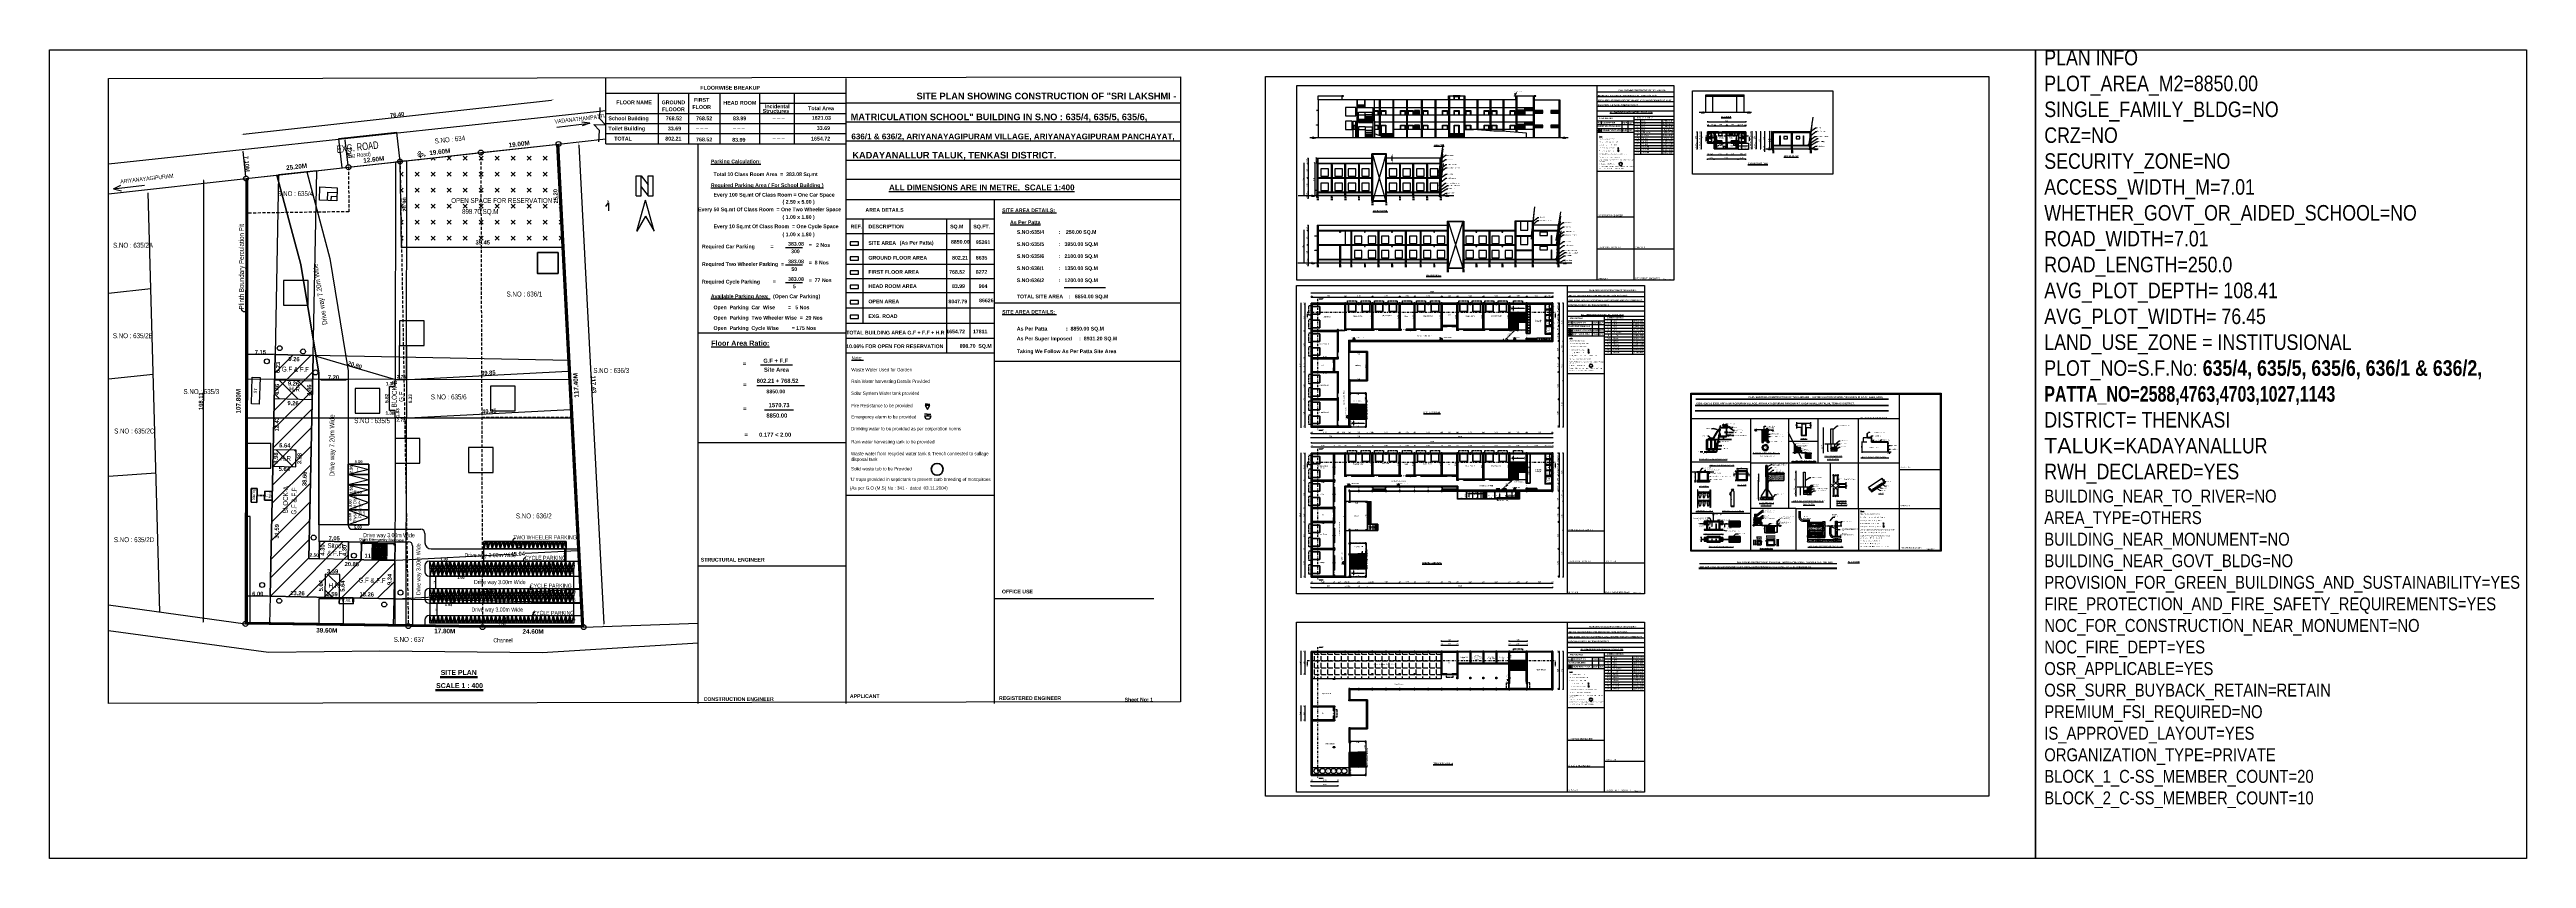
# Model space of a CAD drawing. Header units: metres. Extents: x 0 to 602, y 0 to 196.
import ezdxf
from ezdxf.enums import TextEntityAlignment as Align

# ---------------------------------------------------------------- set-up
doc = ezdxf.new("R2010")
doc.units = ezdxf.units.M
doc.header["$MEASUREMENT"] = 0
for name, pattern in [('CONTIN', [0]), ('DASHDOT2', [0.5, 0.25, -0.125, 0, -0.125]), ('HIDDEN', [0.375, 0.25, -0.125]), ('PHANTOM2', [1.25, 0.625, -0.125, 0.125, -0.125, 0.125, -0.125])]:
    doc.linetypes.add(name, pattern=pattern)
for name, color, linetype, lineweight in [('$WALL', 7, 'Continuous', 30), ('BLK_1_COVERED_AREA', 1, 'Continuous', 35), ('BLK_1_DA_RAMP_1', 1, 'Continuous', 35), ('BLK_1_DA_RAMP_2', 1, 'Continuous', 35), ('BLK_1_FLR_0_ EXIT_WIDTH_ DOOR', 7, 'Continuous', 35), ('BLK_1_FLR_0_BLT_UP_AREA', 4, 'Continuous', 30), ('BLK_1_FLR_0_DRINKING_WATER', 4, 'Continuous', 30), ('BLK_1_FLR_0_FIRESTAIR_1', 1, 'Continuous', 30), ('BLK_1_FLR_0_FIRESTAIR_1_FLIGHT_1', 7, 'Continuous', 30), ('BLK_1_FLR_0_FIRESTAIR_1_FLIGHT_2', 7, 'Continuous', 30), ('BLK_1_FLR_0_FIRESTAIR_1_LANDING_1', 7, 'Continuous', 30), ('BLK_1_FLR_0_ROOM_1_LIGHT_VENTILATION_1', 4, 'Continuous', 30), ('BLK_1_FLR_0_ROOM_1_LIGHT_VENTILATION_2', 4, 'Continuous', 30), ('BLK_1_FLR_0_ROOM_2_LIGHT_VENTILATION_1', 4, 'Continuous', 30), ('BLK_1_FLR_0_ROOM_2_LIGHT_VENTILATION_2', 4, 'Continuous', 30), ('BLK_1_FLR_0_ROOM_3_LIGHT_VENTILATION_1', 4, 'Continuous', 30), ('BLK_1_FLR_0_ROOM_3_LIGHT_VENTILATION_2', 4, 'Continuous', 30), ('BLK_1_FLR_0_ROOM_4_LIGHT_VENTILATION_1', 4, 'Continuous', 30), ('BLK_1_FLR_0_ROOM_4_LIGHT_VENTILATION_2', 4, 'Continuous', 30), ('BLK_1_FLR_0_ROOM_5_LIGHT_VENTILATION_1', 4, 'Continuous', 30), ('BLK_1_FLR_0_ROOM_5_LIGHT_VENTILATION_2', 4, 'Continuous', 30), ('BLK_1_FLR_0_ROOM_6_LIGHT_VENTILATION_1', 4, 'Continuous', 30), ('BLK_1_FLR_0_ROOM_6_LIGHT_VENTILATION_2', 4, 'Continuous', 30), ('BLK_1_FLR_0_ROOM_7_LIGHT_VENTILATION_1', 4, 'Continuous', 30), ('BLK_1_FLR_0_ROOM_7_LIGHT_VENTILATION_2', 4, 'Continuous', 30), ('BLK_1_FLR_0_ROOM_8_LIGHT_VENTILATION_1', 4, 'Continuous', 30), ('BLK_1_FLR_0_ROOM_8_LIGHT_VENTILATION_2', 4, 'Continuous', 30), ('BLK_1_FLR_0_ROOM_9_LIGHT_VENTILATION_1', 4, 'Continuous', 30), ('BLK_1_FLR_0_ROOM_9_LIGHT_VENTILATION_2', 4, 'Continuous', 30), ('BLK_1_FLR_0_SP_WC', 7, 'Continuous', 30), ('BLK_1_FLR_0_STAIR_1', 4, 'Continuous', 30), ('BLK_1_FLR_0_STAIR_1_FLIGHT_1', 4, 'Continuous', 30), ('BLK_1_FLR_0_STAIR_1_FLIGHT_2', 4, 'Continuous', 30), ('BLK_1_FLR_0_STAIR_1_LANDING_1', 4, 'Continuous', 30), ('BLK_1_FLR_0_URINAL', 235, 'Continuous', 30), ('BLK_1_FLR_0_WASH', 4, 'Continuous', 30), ('BLK_1_FLR_0_WATER_CLOSET', 4, 'Continuous', 30), ('BLK_1_FLR_1_ EXIT_WIDTH_ DOOR', 7, 'Continuous', 35), ('BLK_1_FLR_1_BLT_UP_AREA', 4, 'Continuous', 30), ('BLK_1_FLR_1_DRINKING_WATER', 4, 'Continuous', 30), ('BLK_1_FLR_1_FIRESTAIR_1', 1, 'Continuous', 30), ('BLK_1_FLR_1_FIRESTAIR_1_FLIGHT_1', 7, 'Continuous', 30), ('BLK_1_FLR_1_FIRESTAIR_1_FLIGHT_2', 7, 'Continuous', 30), ('BLK_1_FLR_1_FIRESTAIR_1_LANDING_1', 7, 'Continuous', 30), ('BLK_1_FLR_1_REGULAR_ROOM_1', 4, 'Continuous', 30), ('BLK_1_FLR_1_REGULAR_ROOM_2', 4, 'Continuous', 30), ('BLK_1_FLR_1_REGULAR_ROOM_3', 4, 'Continuous', 30), ('BLK_1_FLR_1_REGULAR_ROOM_4', 4, 'Continuous', 30), ('BLK_1_FLR_1_REGULAR_ROOM_5', 4, 'Continuous', 30), ('BLK_1_FLR_1_REGULAR_ROOM_6', 4, 'Continuous', 30), ('BLK_1_FLR_1_REGULAR_ROOM_7', 4, 'Continuous', 30), ('BLK_1_FLR_1_REGULAR_ROOM_8', 4, 'Continuous', 30), ('BLK_1_FLR_1_REGULAR_ROOM_9', 1, 'Continuous', 30), ('BLK_1_FLR_1_ROOM_1_LIGHT_VENTILATION_1', 1, 'Continuous', 30), ('BLK_1_FLR_1_ROOM_1_LIGHT_VENTILATION_2', 1, 'Continuous', 30), ('BLK_1_FLR_1_ROOM_2_LIGHT_VENTILATION_1', 1, 'Continuous', 30), ('BLK_1_FLR_1_ROOM_2_LIGHT_VENTILATION_2', 1, 'Continuous', 30), ('BLK_1_FLR_1_ROOM_3_LIGHT_VENTILATION_1', 1, 'Continuous', 30), ('BLK_1_FLR_1_ROOM_3_LIGHT_VENTILATION_2', 1, 'Continuous', 30), ('BLK_1_FLR_1_ROOM_4_LIGHT_VENTILATION_1', 1, 'Continuous', 30), ('BLK_1_FLR_1_ROOM_4_LIGHT_VENTILATION_2', 1, 'Continuous', 30), ('BLK_1_FLR_1_ROOM_5_LIGHT_VENTILATION_1', 1, 'Continuous', 30), ('BLK_1_FLR_1_ROOM_5_LIGHT_VENTILATION_2', 1, 'Continuous', 30), ('BLK_1_FLR_1_ROOM_6_LIGHT_VENTILATION_1', 1, 'Continuous', 30), ('BLK_1_FLR_1_ROOM_6_LIGHT_VENTILATION_2', 1, 'Continuous', 30), ('BLK_1_FLR_1_ROOM_7_LIGHT_VENTILATION_1', 1, 'Continuous', 30), ('BLK_1_FLR_1_ROOM_7_LIGHT_VENTILATION_2', 1, 'Continuous', 30), ('BLK_1_FLR_1_ROOM_8_LIGHT_VENTILATION_1', 1, 'Continuous', 30), ('BLK_1_FLR_1_ROOM_8_LIGHT_VENTILATION_2', 1, 'Continuous', 30), ('BLK_1_FLR_1_ROOM_9_LIGHT_VENTILATION_1', 1, 'Continuous', 30), ('BLK_1_FLR_1_ROOM_9_LIGHT_VENTILATION_2', 1, 'Continuous', 30), ('BLK_1_FLR_1_SP_WC', 7, 'Continuous', 30), ('BLK_1_FLR_1_STAIR_1', 4, 'Continuous', 30), ('BLK_1_FLR_1_STAIR_1_FLIGHT_1', 4, 'Continuous', 30), ('BLK_1_FLR_1_STAIR_1_FLIGHT_2', 4, 'Continuous', 30), ('BLK_1_FLR_1_STAIR_1_LANDING_1', 4, 'Continuous', 30), ('BLK_1_FLR_1_URINAL', 235, 'Continuous', 30), ('BLK_1_FLR_1_WASH', 4, 'Continuous', 30), ('BLK_1_FLR_1_WATER_CLOSET', 4, 'Continuous', 30), ('BLK_1_FLR_2_ROOF_AREA', 7, 'Continuous', 30), ('BLK_1_INTERNAL_VEHICULAR_ACCESS', 161, 'Continuous', 0), ('BLK_1_PARAPET_HT', 4, 'Continuous', 30), ('BLK_1_STAIR_HEADROOM', 7, 'Continuous', 35), ('BLK_2_COVERED_AREA', 1, 'Continuous', 35), ('BLK_2_DA_RAMP_1', 1, 'Continuous', 35), ('BLK_2_FLR_0_DRINKING_WATER', 4, 'Continuous', 30), ('BLK_2_FLR_0_URINAL', 4, 'Continuous', 30), ('BLK_2_FLR_0_WASH', 4, 'Continuous', 30), ('BLK_2_INTERNAL_VEHICULAR_ACCESS', 161, 'Continuous', 0), ('CAR PARKING NO', 1, 'Continuous', 13), ('CYCLE_PARKING', 250, 'Continuous', 0), ('ROAD_WIDTH', 1, 'CONTIN', 18), ('S-NOTE', 7, 'Continuous', 13), ('SOLAR_PANEL', 7, 'Continuous', 30)]:
    doc.layers.add(name, color=color, linetype=linetype, lineweight=lineweight)
for name, color, linetype in [('BLK_1_FLR_0_CARPET_AREA', 10, 'Continuous'), ('BLK_1_FLR_0_EXIT_WIDTH_STAIR', 1, 'Continuous'), ('BLK_1_FLR_0_REGULAR_ROOM_1', 3, 'Continuous'), ('BLK_1_FLR_0_REGULAR_ROOM_2', 3, 'Continuous'), ('BLK_1_FLR_0_REGULAR_ROOM_3', 3, 'Continuous'), ('BLK_1_FLR_0_REGULAR_ROOM_4', 3, 'Continuous'), ('BLK_1_FLR_0_REGULAR_ROOM_5', 3, 'Continuous'), ('BLK_1_FLR_0_REGULAR_ROOM_6', 3, 'Continuous'), ('BLK_1_FLR_0_REGULAR_ROOM_7', 3, 'Continuous'), ('BLK_1_FLR_0_REGULAR_ROOM_8', 3, 'Continuous'), ('BLK_1_FLR_0_REGULAR_ROOM_9', 3, 'Continuous'), ('BLK_1_FLR_1_CARPET_AREA', 10, 'Continuous'), ('BLK_1_FLR_1_EXIT_WIDTH_STAIR', 1, 'Continuous'), ('BLK_1_FLR_1_LIFT_1', 7, 'Continuous'), ('BLK_1_FLR_1_LIFT_2', 7, 'Continuous'), ('BLK_1_HT_OF_BLDG', 7, 'Continuous'), ('BLK_1_LVL_0_BLDG_FOOT_PRINT', 7, 'Continuous'), ('BLK_1_LVL_0_FRONT_SETBACK', 7, 'Continuous'), ('BLK_1_LVL_0_REAR_SETBACK', 7, 'Continuous'), ('BLK_1_LVL_0_SIDE_SETBACK1', 7, 'Continuous'), ('BLK_1_LVL_0_SIDE_SETBACK2', 7, 'Continuous'), ('BLK_1_PLINTH_HEIGHT', 7, 'Continuous'), ('BLK_2_FLR_0_BLT_UP_AREA', 7, 'Continuous'), ('BLK_2_FLR_0_CARPET_AREA', 10, 'Continuous'), ('BLK_2_FLR_0_EXIT_WIDTH_STAIR', 1, 'Continuous'), ('BLK_2_FLR_2_WATER_CLOSET', 213, 'Continuous'), ('BLK_2_HT_OF_BLDG', 7, 'Continuous'), ('BLK_2_LVL_0_BLDG_FOOT_PRINT', 7, 'Continuous'), ('BLK_2_LVL_0_FRONT_SETBACK', 7, 'Continuous'), ('BLK_2_LVL_0_REAR_SETBACK', 7, 'Continuous'), ('BLK_2_LVL_0_SIDE_SETBACK1', 7, 'Continuous'), ('BLK_2_LVL_0_SIDE_SETBACK2', 7, 'Continuous'), ('BLK_2_LVL_0_TOILET_BLOCK', 7, 'Continuous'), ('BLK_2_PLINTH_HEIGHT', 7, 'Continuous'), ('DIST_EXIT', 7, 'Continuous'), ('DISTANCE_BLK', 7, 'Continuous'), ('DRIVE_WAY', 255, 'Continuous'), ('INTERNAL_VEHICULAR_ACCESS_DIST', 7, 'Continuous'), ('NORTH_DIRECTION', 7, 'Continuous'), ('OPEN_PARKING', 203, 'Continuous'), ('OSR_PLAN', 7, 'Continuous'), ('PLOT_BOUNDARY', 7, 'Continuous'), ('RWH', 7, 'Continuous'), ('TOILET_VENTILATION', 6, 'Continuous'), ('TRANSFORMER_YARD', 41, 'Continuous'), ('TWO_WHEELER_DRIVE_WAY', 255, 'Continuous'), ('TWO_WHEELER_PARKING', 4, 'Continuous')]:
    doc.layers.add(name, color=color, linetype=linetype)
doc.layers.add('PLAN_INFO', color=1, linetype='Continuous', plot=False)
doc.styles.add('.25ht', font='BRITANIC.TTF', dxfattribs={"height": 0.2})
doc.styles.add('.3', font='GILC____.TTF', dxfattribs={"height": 0.3})
doc.styles.add('.35', font='GILC____.TTF', dxfattribs={"height": 0.35})
doc.styles.add('.5', font='GILC____.TTF', dxfattribs={"height": 0.5})
doc.styles.add('Ar Bold', font='arialbd.ttf')
doc.styles.add('ARIAL', font='ARIALN.TTF')
doc.styles.add('JSC-Tahoma', font='tahoma.ttf')
doc.styles.add('ROMANS', font='arial.ttf', dxfattribs={"width": 0.7})
doc.styles.add('ROMANS75', font='ARIALNB.TTF', dxfattribs={"width": 0.75, "height": 0.2})
doc.styles.add('ROMANTIC', font='romantic.ttf')
doc.styles.get("Standard").update_dxf_attribs({"font": 'swissc.ttf', "height": 0.23})
doc.styles.add('style BOLD', font='arialbd.ttf')
doc.styles.add('style1', font='ARIALN.TTF')
doc.styles.add('style6', font='ARIALN.TTF')
doc.styles.add('text - 0.30ht', font='times.ttf', dxfattribs={"height": 0.25})
doc.styles.add('working', font='timesbd.ttf', dxfattribs={"height": 0.25})
doc.dimstyles.new('$Side open200', dxfattribs={"dimtxt": 1, "dimasz": 0.5, "dimexe": 0.18, "dimexo": 0.0625, "dimgap": 0.09, "dimtad": 1, "dimzin": 4, "dimdsep": 46, "dimtxsty": 'Ar Bold', "dimcen": 0.09, "dimse1": 1, "dimse2": 1, "dimclrd": 252, "dimclrt": 40, "dimadec": 0, "dimazin": 0, "dimtfac": 1, "dimtix": 1, "dimtofl": 0, "dimtmove": 2, "dimatfit": 0, "dimfxl": 0, "dimtzin": 0, "dimarcsym": 0})
doc.dimstyles.new('&Site100', dxfattribs={"dimtxt": 1.1, "dimasz": 0.18, "dimexe": 0.18, "dimexo": 0.0625, "dimgap": 0.12, "dimtad": 1, "dimzin": 4, "dimdsep": 46, "dimtxsty": 'Ar Bold', "dimcen": 0.09, "dimse1": 1, "dimse2": 1, "dimsd1": 1, "dimsd2": 1, "dimclrt": 3, "dimadec": 0, "dimazin": 0, "dimtfac": 1, "dimtix": 1, "dimtofl": 0, "dimtmove": 0, "dimatfit": 3, "dimfxl": 0, "dimtolj": 1, "dimtzin": 0, "dimarcsym": 0})
doc.dimstyles.new('All styles', dxfattribs={"dimtxt": 0.28, "dimasz": 0.15, "dimexe": 0.15, "dimexo": 0.15, "dimgap": 0.09, "dimtad": 1, "dimzin": 0, "dimdsep": 46, "dimtxsty": 'ROMANS', "dimcen": 0.15, "dimclrd": 8, "dimclre": 8, "dimclrt": 3, "dimazin": 0, "dimtfac": 1, "dimtofl": 0, "dimtmove": 0, "dimatfit": 1, "dimldrblk": 'NONE', "dimfxl": 0, "dimtolj": 1, "dimtzin": 0, "dimlwe": 0, "dimarcsym": 0})
doc.dimstyles.new('DIMENTION 100', dxfattribs={"dimscale": 0, "dimtxt": 0.18, "dimasz": 0.18, "dimexe": 0.18, "dimexo": 0.0625, "dimgap": 0.09, "dimtad": 1, "dimzin": 4, "dimdsep": 46, "dimtxsty": 'Standard', "dimcen": 0.09, "dimse1": 1, "dimse2": 1, "dimsd1": 1, "dimsd2": 1, "dimadec": 0, "dimazin": 0, "dimtfac": 1, "dimtix": 1, "dimtmove": 2, "dimatfit": 3, "dimfxl": 0, "dimtolj": 1, "dimtzin": 0, "dimarcsym": 0})
doc.dimstyles.new('ISO-25', dxfattribs={"dimtxt": 9, "dimasz": 9, "dimexe": 1.25, "dimexo": 0.625, "dimgap": 0.05, "dimtad": 1, "dimtoh": 1, "dimdec": 0, "dimdsep": 46, "dimlunit": 3, "dimtxsty": 'style6', "dimblk": 'OBLIQUE', "dimcen": 2.5, "dimse1": 1, "dimse2": 1, "dimclrd": 256, "dimclrt": 256, "dimadec": 0, "dimazin": 0, "dimtfac": 1, "dimtdec": 0, "dimtix": 1, "dimtmove": 0, "dimatfit": 3, "dimfxl": 0, "dimlwd": -1, "dimarcsym": 0})
doc.dimstyles.new('JSC_100', dxfattribs={"dimscale": 0.2, "dimtxt": 1, "dimasz": 0.5, "dimexe": 1, "dimexo": 2, "dimgap": 0.7, "dimtad": 0, "dimzin": 1, "dimdsep": 46, "dimtxsty": 'JSC-Tahoma', "dimblk": 'OBLIQUE', "dimcen": 0, "dimse1": 1, "dimse2": 1, "dimclrd": 8, "dimclre": 8, "dimclrt": 4, "dimadec": 0, "dimazin": 3, "dimtfac": 1, "dimtix": 1, "dimtmove": 1, "dimatfit": 3, "dimfxl": 0, "dimtolj": 1, "dimtzin": 0, "dimlwd": -1, "dimlwe": -1, "dimarcsym": 0})
doc.dimstyles.new('new model', dxfattribs={"dimtxt": 0.25, "dimasz": 0.23, "dimexe": 0.1, "dimexo": 0.1, "dimgap": 0, "dimtad": 0, "dimtoh": 1, "dimzin": 1, "dimdsep": 46, "dimtxsty": 'working', "dimcen": 0.09, "dimse1": 1, "dimse2": 1, "dimclrd": 8, "dimclre": 8, "dimclrt": 3, "dimadec": 1, "dimazin": 0, "dimtfac": 1, "dimtofl": 0, "dimtmove": 0, "dimatfit": 3, "dimfxl": 0, "dimtolj": 1, "dimtzin": 0, "dimlwd": -1, "dimlwe": -1, "dimarcsym": 0})
doc.dimstyles.new('OPEN SPACE', dxfattribs={"dimtxt": 0.3, "dimasz": 0.23, "dimexe": 0.1875, "dimexo": 0.0625, "dimgap": 0.09, "dimtad": 3, "dimzin": 0, "dimdsep": 46, "dimtxsty": 'ARIAL', "dimblk": 'OBLIQUE', "dimcen": 0.09, "dimse1": 1, "dimse2": 1, "dimclrd": 6, "dimclre": 6, "dimclrt": 7, "dimadec": 0, "dimazin": 0, "dimtfac": 0.5, "dimtix": 1, "dimtmove": 0, "dimatfit": 3, "dimfxl": 0, "dimtolj": 1, "dimtzin": 0, "dimarcsym": 0})
doc.dimstyles.get("Standard").update_dxf_attribs({"dimtxt": 1, "dimasz": 5, "dimexe": 0.18, "dimexo": 0.0625, "dimgap": 0.09, "dimtad": 1, "dimzin": 0, "dimdsep": 46, "dimtxsty": 'Standard', "dimblk": 'OBLIQUE', "dimcen": 0.09, "dimse1": 1, "dimse2": 1, "dimsd1": 1, "dimsd2": 1, "dimadec": 0, "dimazin": 0, "dimtfac": 1, "dimtix": 1, "dimtofl": 0, "dimtmove": 0, "dimatfit": 3, "dimldrblk": 'OBLIQUE', "dimfxl": 0, "dimtolj": 1, "dimtzin": 0, "dimarcsym": 0})
doc.dimstyles.new('STANDARD 100', dxfattribs={"dimscale": 0, "dimtxt": 0.23, "dimasz": 0.2, "dimexe": 0.18, "dimexo": 0.0625, "dimgap": 0.09, "dimtad": 0, "dimzin": 4, "dimdsep": 46, "dimtxsty": 'Standard', "dimcen": 0.09, "dimse1": 1, "dimse2": 1, "dimclrd": 6, "dimclrt": 40, "dimadec": 0, "dimazin": 0, "dimtfac": 1, "dimtix": 1, "dimtmove": 2, "dimatfit": 3, "dimfxl": 0, "dimtolj": 1, "dimtzin": 0, "dimarcsym": 0})
doc.dimstyles.new('~dimensions', dxfattribs={"dimtxt": 0.28, "dimasz": 0.17, "dimexe": 0.05, "dimexo": 0.0625, "dimgap": 0.06, "dimtad": 1, "dimzin": 4, "dimdsep": 46, "dimtxsty": 'Ar Bold', "dimcen": 0.09, "dimse1": 1, "dimse2": 1, "dimsd1": 1, "dimsd2": 1, "dimclrt": 4, "dimadec": 0, "dimazin": 0, "dimtfac": 1, "dimtix": 1, "dimtofl": 0, "dimtmove": 2, "dimatfit": 3, "dimfxl": 0, "dimtolj": 1, "dimtzin": 0, "dimarcsym": 0})
doc.dimstyles.new('~dimensions 100', dxfattribs={"dimtxt": 0.23, "dimasz": 0.17, "dimexe": 0.05, "dimexo": 0.0625, "dimgap": 0.06, "dimtad": 1, "dimzin": 4, "dimdsep": 46, "dimtxsty": 'style BOLD', "dimcen": 0.09, "dimse1": 1, "dimse2": 1, "dimsd1": 1, "dimsd2": 1, "dimclrt": 71, "dimadec": 0, "dimazin": 0, "dimtfac": 1, "dimtix": 1, "dimtofl": 0, "dimtmove": 2, "dimatfit": 3, "dimfxl": 0, "dimtolj": 1, "dimtzin": 0, "dimarcsym": 0})
doc.dimstyles.new('~dimensions 1000', dxfattribs={"dimtxt": 1, "dimasz": 0.17, "dimexe": 0.05, "dimexo": 0.0625, "dimgap": 0.06, "dimtad": 1, "dimzin": 4, "dimdsep": 46, "dimtxsty": 'Ar Bold', "dimcen": 0.09, "dimse1": 1, "dimse2": 1, "dimsd1": 1, "dimsd2": 1, "dimadec": 0, "dimazin": 0, "dimtfac": 1, "dimtix": 1, "dimtofl": 0, "dimtmove": 2, "dimatfit": 3, "dimfxl": 0, "dimtolj": 1, "dimtzin": 0, "dimarcsym": 0})
pattern_1 = [(50, (-2563.8473, -9982.78232), (0.2151780548, -0.0188256405), [0.0225, -0.2475]), (355, (-2563.8473, -9982.78232), (-0.0416254, 0.22565764), [0.018, -0.198]), (100.4514445, (-2563.82937, -9982.78389), (0.173552654, 0.2068319973), [0.0191220576, -0.2103426336]), (46.1842, (-2563.8473, -9982.72232), (0.320172399, -0.049655784), [0.03375, -0.37125]), (96.6356355, (-2563.82062, -9982.72645), (0.280398584, 0.29223558), [0.028683103, -0.315514128]), (351.184164, (-2563.8473, -9982.72232), (0.280398584, 0.29223558), [0.027, -0.297]), (21, (-2563.8173, -9982.73732), (0.1790721156, -0.1207856672), [0.0225, -0.2475]), (326, (-2563.8173, -9982.73732), (0.0729945996, 0.2175450135), [0.018, -0.198]), (71.4514447, (-2563.80238, -9982.74738), (0.252066713, 0.096759346), [0.019122057, -0.2103426336]), (37.5, (-2563.8473, -9982.78232), (0.0036479566, 0.09986815615), [0, -0.1956, 0, -0.201, 0, -0.19875]), (7.5, (-2563.8473, -9982.78232), (0.0789208612, 0.1183235136), [0, -0.1146, 0, -0.1911, 0, -0.07575]), (327.5, (-2563.9142, -9982.78232), (0.16014673085, -0.0067664615), [0, -0.075, 0, -0.234, 0, -0.3105]), (317.5, (-2563.9442, -9982.78232), (0.1749558508, 0.0300314947), [0, -0.0975, 0, -0.1554, 0, -0.2205])]
pattern_2 = [(50, (-2577.27027, -9983.87093), (0.2151780548, -0.0188256405), [0.0225, -0.2475]), (355, (-2577.27027, -9983.87093), (-0.0416254, 0.22565764), [0.018, -0.198]), (100.4514445, (-2577.25234, -9983.8725), (0.173552654, 0.2068319973), [0.0191220576, -0.2103426336]), (46.1842, (-2577.27027, -9983.81093), (0.320172399, -0.049655784), [0.03375, -0.37125]), (96.6356355, (-2577.2436, -9983.81507), (0.280398584, 0.29223558), [0.028683103, -0.315514128]), (351.184164, (-2577.27027, -9983.81093), (0.280398584, 0.29223558), [0.027, -0.297]), (21, (-2577.24027, -9983.82593), (0.1790721156, -0.1207856672), [0.0225, -0.2475]), (326, (-2577.24027, -9983.82593), (0.0729945996, 0.2175450135), [0.018, -0.198]), (71.4514447, (-2577.22535, -9983.836), (0.252066713, 0.096759346), [0.019122057, -0.2103426336]), (37.5, (-2577.27027, -9983.87093), (0.0036479566, 0.09986815615), [0, -0.1956, 0, -0.201, 0, -0.19875]), (7.5, (-2577.27027, -9983.87093), (0.0789208612, 0.1183235136), [0, -0.1146, 0, -0.1911, 0, -0.07575]), (327.5, (-2577.33717, -9983.87093), (0.16014673085, -0.0067664615), [0, -0.075, 0, -0.234, 0, -0.3105]), (317.5, (-2577.36717, -9983.87093), (0.1749558508, 0.0300314947), [0, -0.0975, 0, -0.1554, 0, -0.2205])]
pattern_3 = [(45, (325.46232, 94.60161), (-0.044194174, 0.044194174), [])]

# ---------------------------------------------------------------- blocks, each defined once
blk = doc.blocks.new('4F(p-without sunshade)')
for p, q in [((-0.61, 0), (-0.61, -0.23)), ((-0.61, 0), (0.61, 0)), ((-0.53, 0), (-0.53, -0.07)), ((0.53, 0), (0.53, -0.07)), ((0.61, 0), (0.61, -0.23)), ((-0.56, -0.1), (-0.61, -0.1)), ((-0.61, -0.23), (0.61, -0.23)), ((-0.53, -0.07), (-0.56, -0.07)), ((-0.56, -0.07), (-0.56, -0.1)), ((-0.56, -0.1), (0.56, -0.1)), ((0.53, -0.07), (-0.53, -0.07)), ((0.53, -0.07), (0.56, -0.07)), ((0.56, -0.07), (0.56, -0.1)), ((0.56, -0.1), (0.61, -0.1))]:
    blk.add_line(p, q)
blk.add_text('W4', height=0.2).set_placement((-0.18, -0.48))
blk = doc.blocks.new('V3-R(p-WOS)')
for p, q in [((0, 0.45), (0, -0.46)), ((0, 0.45), (0.23, 0.45)), ((0.23, 0.45), (0.23, -0.46)), ((0, -0.46), (0.23, -0.46))]:
    blk.add_line(p, q)
at = {"linetype": 'HIDDEN'}
for p, q in [((0.08, -0.46), (0.08, 0.45)), ((0.11, -0.46), (0.11, 0.45))]:
    blk.add_line(p, q, dxfattribs=at)
blk.add_text('V3', height=0.2).set_placement((0.26, -0.11))
blk = doc.blocks.new('ryhh')
at = {"color": 6}
for p, q in [((4074.28, -744.1), (4073.59, -744.1)), ((4073.59, -744.5), (4075.14, -744.5)), ((4074.26, -741.69), (4073.72, -741.69)), ((4074.26, -742), (4074.26, -741.69)), ((4074.28, -744.5), (4074.28, -744.1)), ((4074.31, -742), (4074.31, -741.69)), ((4074.31, -741.69), (4074.85, -741.69)), ((4074.45, -744.5), (4074.45, -744.1)), ((4074.45, -744.1), (4075.14, -744.1))]:
    blk.add_line(p, q, dxfattribs=at)
blk.add_lwpolyline([(4074.29, -742.98), (4074.85, -742), (4073.72, -742)], close=True, dxfattribs=at)
at = {"color": 6, "lineweight": 40}
blk.add_circle((4076.64, -757.49), 1.44, dxfattribs=at)
at = {"color": 6}
blk.add_arc((4074.37, -744.5), 0.775, 180, 0, dxfattribs=at)
for s, p in [('Waste Water Used for Garden', (4055.79, -733.71)), ('%%uNote: ', (4055.85, -730.88)), ('Solar System Water tank provided', (4055.7, -739.42)), ('Rain Water harvesting Details Provided', (4055.75, -736.53)), ('Emergency alarm to be provided', (4055.75, -745.16)), ('Fire Resistance to be provided', (4055.79, -742.43)), ('Drinking water to be provided as per corporation norms', (4055.7, -748.04)), ('Rain water harvesting tank to be provided', (4055.75, -751.2)), ('Waste water from recycled water tank & Trench connected to sullage ', (4055.7, -754.08)), ('disposal tank', (4055.7, -755.46)), ('Solid waste tub to be Provided', (4055.7, -757.76)), ('(As per G.O (M.S) No : 341 -  dated  03.11.2004)', (4055.43, -762.44)), ("'U' traps provided in septictank to prevent curb breeding of mosquitoes", (4055.45, -760.33))]:
    blk.add_text(s, height=0.8).set_placement(p)
blk = doc.blocks.new('*D991')
at = {"layer": 'Defpoints', "color": 0, "linetype": 'Continuous', "lineweight": 30}
for p in [(305, 68.54), (305, 68.54), (305, 68.31)]:
    blk.add_point(p, dxfattribs=at)
at = {"color": 4, "linetype": 'Continuous', "insert": (304.79, 68.42), "char_height": 0.28, "attachment_point": 5, "rotation": 90, "style": 'Ar Bold'}
blk.add_mtext('\\A1;.23', dxfattribs=at)
blk = doc.blocks.new('*D992')
at = {"layer": 'Defpoints', "color": 0, "linetype": 'Continuous', "lineweight": 30}
for p in [(305, 74.99), (305, 74.99), (305, 68.54)]:
    blk.add_point(p, dxfattribs=at)
at = {"color": 4, "linetype": 'Continuous', "insert": (304.79, 71.76), "char_height": 0.28, "attachment_point": 5, "rotation": 90, "style": 'Ar Bold'}
blk.add_mtext('\\A1;6.45', dxfattribs=at)
blk = doc.blocks.new('*D993')
at = {"layer": 'Defpoints', "color": 0, "linetype": 'Continuous', "lineweight": 30}
for p in [(305, 75.22), (305, 75.22), (305, 74.99)]:
    blk.add_point(p, dxfattribs=at)
at = {"color": 4, "linetype": 'Continuous', "insert": (304.79, 75.1), "char_height": 0.28, "attachment_point": 5, "rotation": 90, "style": 'Ar Bold'}
blk.add_mtext('\\A1;.23', dxfattribs=at)
blk = doc.blocks.new('*D994')
at = {"layer": 'Defpoints', "color": 0, "linetype": 'Continuous', "lineweight": 30}
for p in [(305, 81.57), (305, 81.57), (305, 75.22)]:
    blk.add_point(p, dxfattribs=at)
at = {"color": 4, "linetype": 'Continuous', "insert": (304.79, 78.39), "char_height": 0.28, "attachment_point": 5, "rotation": 90, "style": 'Ar Bold'}
blk.add_mtext('\\A1;6.35', dxfattribs=at)
blk = doc.blocks.new('*D995')
at = {"layer": 'Defpoints', "color": 0, "linetype": 'Continuous', "lineweight": 30}
for p in [(305, 81.8), (305, 81.8), (305, 81.57)]:
    blk.add_point(p, dxfattribs=at)
at = {"color": 4, "linetype": 'Continuous', "insert": (304.79, 81.68), "char_height": 0.28, "attachment_point": 5, "rotation": 90, "style": 'Ar Bold'}
blk.add_mtext('\\A1;.23', dxfattribs=at)
blk = doc.blocks.new('*D996')
at = {"layer": 'Defpoints', "color": 0, "linetype": 'Continuous', "lineweight": 30}
for p in [(305, 84.93), (305, 84.93), (305, 81.8)]:
    blk.add_point(p, dxfattribs=at)
at = {"color": 4, "linetype": 'Continuous', "insert": (304.79, 83.36), "char_height": 0.28, "attachment_point": 5, "rotation": 90, "style": 'Ar Bold'}
blk.add_mtext('\\A1;3.13', dxfattribs=at)
blk = doc.blocks.new('*D911')
at = {"layer": 'Defpoints', "color": 0, "linetype": 'Continuous', "lineweight": 30}
for p in [(305, 85.16), (305, 85.16), (305, 84.93)]:
    blk.add_point(p, dxfattribs=at)
at = {"color": 4, "linetype": 'Continuous', "insert": (304.79, 85.04), "char_height": 0.28, "attachment_point": 5, "rotation": 90, "style": 'Ar Bold'}
blk.add_mtext('\\A1;.23', dxfattribs=at)
blk = doc.blocks.new('*D912')
at = {"layer": 'Defpoints', "color": 0, "linetype": 'Continuous', "lineweight": 30}
for p in [(305, 91.56), (305, 91.56), (305, 85.16)]:
    blk.add_point(p, dxfattribs=at)
at = {"color": 4, "linetype": 'Continuous', "insert": (304.79, 88.36), "char_height": 0.28, "attachment_point": 5, "rotation": 90, "style": 'Ar Bold'}
blk.add_mtext('\\A1;6.40', dxfattribs=at)
blk = doc.blocks.new('*D913')
at = {"layer": 'Defpoints', "color": 0, "linetype": 'Continuous', "lineweight": 30}
for p in [(305, 91.79), (305, 91.79), (305, 91.56)]:
    blk.add_point(p, dxfattribs=at)
at = {"color": 4, "linetype": 'Continuous', "insert": (304.79, 91.67), "char_height": 0.28, "attachment_point": 5, "rotation": 90, "style": 'Ar Bold'}
blk.add_mtext('\\A1;.23', dxfattribs=at)
blk = doc.blocks.new('*D914')
at = {"layer": 'Defpoints', "color": 0, "linetype": 'Continuous', "lineweight": 30}
for p in [(305, 98.19), (305, 98.19), (305, 91.79)]:
    blk.add_point(p, dxfattribs=at)
at = {"color": 4, "linetype": 'Continuous', "insert": (304.79, 94.99), "char_height": 0.28, "attachment_point": 5, "rotation": 90, "style": 'Ar Bold'}
blk.add_mtext('\\A1;6.40', dxfattribs=at)
blk = doc.blocks.new('*D915')
at = {"layer": 'Defpoints', "color": 0, "linetype": 'Continuous', "lineweight": 30}
for p in [(305, 98.42), (305, 98.42), (305, 98.19)]:
    blk.add_point(p, dxfattribs=at)
at = {"color": 4, "linetype": 'Continuous', "insert": (304.79, 98.3), "char_height": 0.28, "attachment_point": 5, "rotation": 90, "style": 'Ar Bold'}
blk.add_mtext('\\A1;.23', dxfattribs=at)
blk = doc.blocks.new('*D916')
at = {"layer": 'Defpoints', "color": 0, "linetype": 'Continuous', "lineweight": 30}
for p in [(304, 98.42), (304.11, 98.42), (304.11, 68.31)]:
    blk.add_point(p, dxfattribs=at)
at = {"color": 4, "linetype": 'Continuous', "insert": (303.8, 83.36), "char_height": 0.28, "attachment_point": 5, "rotation": 90, "style": 'Ar Bold'}
blk.add_mtext('\\A1;30.11', dxfattribs=at)
blk = doc.blocks.new('*D917')
at = {"layer": 'Defpoints', "color": 0, "linetype": 'Continuous', "lineweight": 30}
for p in [(306.61, 100.03), (306.84, 100.03), (306.84, 100.03)]:
    blk.add_point(p, dxfattribs=at)
at = {"color": 4, "linetype": 'Continuous', "insert": (306.73, 100.23), "char_height": 0.28, "attachment_point": 5, "style": 'Ar Bold'}
blk.add_mtext('\\A1;.23', dxfattribs=at)
blk = doc.blocks.new('*D918')
at = {"layer": 'Defpoints', "color": 0, "linetype": 'Continuous', "lineweight": 30}
for p in [(306.84, 100.03), (312.02, 100.03), (312.02, 100.03)]:
    blk.add_point(p, dxfattribs=at)
at = {"color": 4, "linetype": 'Continuous', "insert": (309.43, 100.23), "char_height": 0.28, "attachment_point": 5, "style": 'Ar Bold'}
blk.add_mtext('\\A1;5.18', dxfattribs=at)
blk = doc.blocks.new('*D919')
at = {"layer": 'Defpoints', "color": 0, "linetype": 'Continuous', "lineweight": 30}
for p in [(312.02, 100.03), (312.25, 100.03), (312.25, 100.03)]:
    blk.add_point(p, dxfattribs=at)
at = {"color": 4, "linetype": 'Continuous', "insert": (312.14, 100.23), "char_height": 0.28, "attachment_point": 5, "style": 'Ar Bold'}
blk.add_mtext('\\A1;.23', dxfattribs=at)
blk = doc.blocks.new('*D920')
at = {"layer": 'Defpoints', "color": 0, "linetype": 'Continuous', "lineweight": 30}
for p in [(312.25, 100.03), (314.72, 100.03), (314.72, 100.03)]:
    blk.add_point(p, dxfattribs=at)
at = {"color": 4, "linetype": 'Continuous', "insert": (313.49, 100.23), "char_height": 0.28, "attachment_point": 5, "style": 'Ar Bold'}
blk.add_mtext('\\A1;2.47', dxfattribs=at)
blk = doc.blocks.new('*D921')
at = {"layer": 'Defpoints', "color": 0, "linetype": 'Continuous', "lineweight": 30}
for p in [(314.72, 100.03), (314.95, 100.03), (314.95, 100.03)]:
    blk.add_point(p, dxfattribs=at)
at = {"color": 4, "linetype": 'Continuous', "insert": (314.84, 100.23), "char_height": 0.28, "attachment_point": 5, "style": 'Ar Bold'}
blk.add_mtext('\\A1;.23', dxfattribs=at)
blk = doc.blocks.new('*D922')
at = {"layer": 'Defpoints', "color": 0, "linetype": 'Continuous', "lineweight": 30}
for p in [(314.95, 100.03), (321.35, 100.03), (321.35, 100.03)]:
    blk.add_point(p, dxfattribs=at)
at = {"color": 4, "linetype": 'Continuous', "insert": (318.15, 100.23), "char_height": 0.28, "attachment_point": 5, "style": 'Ar Bold'}
blk.add_mtext('\\A1;6.40', dxfattribs=at)
blk = doc.blocks.new('*D923')
at = {"layer": 'Defpoints', "color": 0, "linetype": 'Continuous', "lineweight": 30}
for p in [(321.35, 100.03), (321.58, 100.03), (321.58, 100.03)]:
    blk.add_point(p, dxfattribs=at)
at = {"color": 4, "linetype": 'Continuous', "insert": (321.47, 100.23), "char_height": 0.28, "attachment_point": 5, "style": 'Ar Bold'}
blk.add_mtext('\\A1;.23', dxfattribs=at)
blk = doc.blocks.new('*D924')
at = {"layer": 'Defpoints', "color": 0, "linetype": 'Continuous', "lineweight": 30}
for p in [(321.58, 100.03), (327.98, 100.03), (327.98, 100.03)]:
    blk.add_point(p, dxfattribs=at)
at = {"color": 4, "linetype": 'Continuous', "insert": (324.78, 100.23), "char_height": 0.28, "attachment_point": 5, "style": 'Ar Bold'}
blk.add_mtext('\\A1;6.40', dxfattribs=at)
blk = doc.blocks.new('*D925')
at = {"layer": 'Defpoints', "color": 0, "linetype": 'Continuous', "lineweight": 30}
for p in [(327.98, 100.03), (328.21, 100.03), (328.21, 100.03)]:
    blk.add_point(p, dxfattribs=at)
at = {"color": 4, "linetype": 'Continuous', "insert": (328.1, 100.23), "char_height": 0.28, "attachment_point": 5, "style": 'Ar Bold'}
blk.add_mtext('\\A1;.23', dxfattribs=at)
blk = doc.blocks.new('*D926')
at = {"layer": 'Defpoints', "color": 0, "linetype": 'Continuous', "lineweight": 30}
for p in [(328.21, 100.03), (331.57, 100.03), (331.57, 100.03)]:
    blk.add_point(p, dxfattribs=at)
at = {"color": 4, "linetype": 'Continuous', "insert": (329.89, 100.23), "char_height": 0.28, "attachment_point": 5, "style": 'Ar Bold'}
blk.add_mtext('\\A1;3.36', dxfattribs=at)
blk = doc.blocks.new('*D927')
at = {"layer": 'Defpoints', "color": 0, "linetype": 'Continuous', "lineweight": 30}
for p in [(331.57, 100.03), (331.8, 100.03), (331.8, 100.03)]:
    blk.add_point(p, dxfattribs=at)
at = {"color": 4, "linetype": 'Continuous', "insert": (331.69, 100.23), "char_height": 0.28, "attachment_point": 5, "style": 'Ar Bold'}
blk.add_mtext('\\A1;.23', dxfattribs=at)
blk = doc.blocks.new('*D928')
at = {"layer": 'Defpoints', "color": 0, "linetype": 'Continuous', "lineweight": 30}
for p in [(331.8, 100.03), (338.2, 100.03), (338.2, 100.03)]:
    blk.add_point(p, dxfattribs=at)
at = {"color": 4, "linetype": 'Continuous', "insert": (335, 100.23), "char_height": 0.28, "attachment_point": 5, "style": 'Ar Bold'}
blk.add_mtext('\\A1;6.40', dxfattribs=at)
blk = doc.blocks.new('*D929')
at = {"layer": 'Defpoints', "color": 0, "linetype": 'Continuous', "lineweight": 30}
for p in [(338.2, 100.03), (338.43, 100.03), (338.43, 100.03)]:
    blk.add_point(p, dxfattribs=at)
at = {"color": 4, "linetype": 'Continuous', "insert": (338.32, 100.23), "char_height": 0.28, "attachment_point": 5, "style": 'Ar Bold'}
blk.add_mtext('\\A1;.23', dxfattribs=at)
blk = doc.blocks.new('*D930')
at = {"layer": 'Defpoints', "color": 0, "linetype": 'Continuous', "lineweight": 30}
for p in [(338.43, 100.03), (341.95, 100.03), (341.95, 100.03)]:
    blk.add_point(p, dxfattribs=at)
at = {"color": 4, "linetype": 'Continuous', "insert": (340.19, 100.23), "char_height": 0.28, "attachment_point": 5, "style": 'Ar Bold'}
blk.add_mtext('\\A1;3.52', dxfattribs=at)
blk = doc.blocks.new('*D931')
at = {"layer": 'Defpoints', "color": 0, "linetype": 'Continuous', "lineweight": 30}
for p in [(341.95, 100.03), (342.18, 100.03), (342.18, 100.03)]:
    blk.add_point(p, dxfattribs=at)
at = {"color": 4, "linetype": 'Continuous', "insert": (342.07, 100.23), "char_height": 0.28, "attachment_point": 5, "style": 'Ar Bold'}
blk.add_mtext('\\A1;.23', dxfattribs=at)
blk = doc.blocks.new('*D932')
at = {"layer": 'Defpoints', "color": 0, "linetype": 'Continuous', "lineweight": 30}
for p in [(342.18, 100.03), (348.28, 100.03), (348.28, 100.03)]:
    blk.add_point(p, dxfattribs=at)
at = {"color": 4, "linetype": 'Continuous', "insert": (345.23, 100.23), "char_height": 0.28, "attachment_point": 5, "style": 'Ar Bold'}
blk.add_mtext('\\A1;6.10', dxfattribs=at)
blk = doc.blocks.new('*D933')
at = {"layer": 'Defpoints', "color": 0, "linetype": 'Continuous', "lineweight": 30}
for p in [(348.28, 100.03), (348.51, 100.03), (348.51, 100.03)]:
    blk.add_point(p, dxfattribs=at)
at = {"color": 4, "linetype": 'Continuous', "insert": (348.4, 100.23), "char_height": 0.28, "attachment_point": 5, "style": 'Ar Bold'}
blk.add_mtext('\\A1;.23', dxfattribs=at)
blk = doc.blocks.new('*D934')
at = {"layer": 'Defpoints', "color": 0, "linetype": 'Continuous', "lineweight": 30}
for p in [(348.51, 100.03), (354.61, 100.03), (354.61, 100.03)]:
    blk.add_point(p, dxfattribs=at)
at = {"color": 4, "linetype": 'Continuous', "insert": (351.56, 100.23), "char_height": 0.28, "attachment_point": 5, "style": 'Ar Bold'}
blk.add_mtext('\\A1;6.10', dxfattribs=at)
blk = doc.blocks.new('*D935')
at = {"layer": 'Defpoints', "color": 0, "linetype": 'Continuous', "lineweight": 30}
for p in [(354.61, 100.03), (354.84, 100.03), (354.84, 100.03)]:
    blk.add_point(p, dxfattribs=at)
at = {"color": 4, "linetype": 'Continuous', "insert": (354.73, 100.23), "char_height": 0.28, "attachment_point": 5, "style": 'Ar Bold'}
blk.add_mtext('\\A1;.23', dxfattribs=at)
blk = doc.blocks.new('*D936')
at = {"layer": 'Defpoints', "color": 0, "linetype": 'Continuous', "lineweight": 30}
for p in [(354.84, 100.03), (358.84, 100.03), (358.84, 100.03)]:
    blk.add_point(p, dxfattribs=at)
at = {"color": 4, "linetype": 'Continuous', "insert": (356.84, 100.23), "char_height": 0.28, "attachment_point": 5, "style": 'Ar Bold'}
blk.add_mtext('\\A1;4.00', dxfattribs=at)
blk = doc.blocks.new('*D937')
at = {"layer": 'Defpoints', "color": 0, "linetype": 'Continuous', "lineweight": 30}
for p in [(358.84, 100.03), (359.07, 100.03), (359.07, 100.03)]:
    blk.add_point(p, dxfattribs=at)
at = {"color": 4, "linetype": 'Continuous', "insert": (358.96, 100.23), "char_height": 0.28, "attachment_point": 5, "style": 'Ar Bold'}
blk.add_mtext('\\A1;.23', dxfattribs=at)
blk = doc.blocks.new('*D938')
at = {"layer": 'Defpoints', "color": 0, "linetype": 'Continuous', "lineweight": 30}
for p in [(359.07, 100.03), (363.43, 100.03), (363.43, 100.03)]:
    blk.add_point(p, dxfattribs=at)
at = {"color": 4, "linetype": 'Continuous', "insert": (361.25, 100.23), "char_height": 0.28, "attachment_point": 5, "style": 'Ar Bold'}
blk.add_mtext('\\A1;4.36', dxfattribs=at)
blk = doc.blocks.new('*D939')
at = {"layer": 'Defpoints', "color": 0, "linetype": 'Continuous', "lineweight": 30}
for p in [(363.43, 100.03), (363.55, 100.03), (363.55, 100.03)]:
    blk.add_point(p, dxfattribs=at)
at = {"color": 4, "linetype": 'Continuous', "insert": (363.49, 100.23), "char_height": 0.28, "attachment_point": 5, "style": 'Ar Bold'}
blk.add_mtext('\\A1;.12', dxfattribs=at)
blk = doc.blocks.new('*D940')
at = {"layer": 'Defpoints', "color": 0, "linetype": 'Continuous', "lineweight": 30}
for p in [(363.55, 100.03), (365.07, 100.03), (365.07, 99.92)]:
    blk.add_point(p, dxfattribs=at)
at = {"color": 4, "linetype": 'Continuous', "insert": (364.31, 100.23), "char_height": 0.28, "attachment_point": 5, "style": 'Ar Bold'}
blk.add_mtext('\\A1;1.52', dxfattribs=at)
blk = doc.blocks.new('*D941')
at = {"layer": 'Defpoints', "color": 0, "linetype": 'Continuous', "lineweight": 30}
for p in [(365.07, 99.92), (365.3, 100.03), (365.3, 100.03)]:
    blk.add_point(p, dxfattribs=at)
at = {"color": 4, "linetype": 'Continuous', "insert": (365.19, 100.23), "char_height": 0.28, "attachment_point": 5, "style": 'Ar Bold'}
blk.add_mtext('\\A1;.23', dxfattribs=at)
blk = doc.blocks.new('*D942')
at = {"layer": 'Defpoints', "color": 0, "linetype": 'Continuous', "lineweight": 30}
for p in [(306.61, 101.02), (306.61, 100.92), (365.3, 100.92)]:
    blk.add_point(p, dxfattribs=at)
at = {"color": 4, "linetype": 'Continuous', "insert": (335.96, 101.22), "char_height": 0.28, "attachment_point": 5, "style": 'Ar Bold'}
blk.add_mtext('\\A1;58.69', dxfattribs=at)
blk = doc.blocks.new('*D943')
at = {"layer": 'Defpoints', "color": 0, "linetype": 'Continuous', "lineweight": 30}
for p in [(366.69, 68.54), (366.69, 68.54), (366.69, 68.31)]:
    blk.add_point(p, dxfattribs=at)
at = {"color": 4, "linetype": 'Continuous', "insert": (366.48, 68.42), "char_height": 0.28, "attachment_point": 5, "rotation": 90, "style": 'Ar Bold'}
blk.add_mtext('\\A1;.23', dxfattribs=at)
blk = doc.blocks.new('*D944')
at = {"layer": 'Defpoints', "color": 0, "linetype": 'Continuous', "lineweight": 30}
for p in [(366.69, 74.99), (366.69, 74.99), (366.69, 68.54)]:
    blk.add_point(p, dxfattribs=at)
at = {"color": 4, "linetype": 'Continuous', "insert": (366.48, 71.76), "char_height": 0.28, "attachment_point": 5, "rotation": 90, "style": 'Ar Bold'}
blk.add_mtext('\\A1;6.45', dxfattribs=at)
blk = doc.blocks.new('*D945')
at = {"layer": 'Defpoints', "color": 0, "linetype": 'Continuous', "lineweight": 30}
for p in [(366.69, 75.22), (366.69, 75.22), (366.69, 74.99)]:
    blk.add_point(p, dxfattribs=at)
at = {"color": 4, "linetype": 'Continuous', "insert": (366.48, 75.1), "char_height": 0.28, "attachment_point": 5, "rotation": 90, "style": 'Ar Bold'}
blk.add_mtext('\\A1;.23', dxfattribs=at)
blk = doc.blocks.new('*D946')
at = {"layer": 'Defpoints', "color": 0, "linetype": 'Continuous', "lineweight": 30}
for p in [(366.69, 81.57), (366.69, 81.57), (366.69, 75.22)]:
    blk.add_point(p, dxfattribs=at)
at = {"color": 4, "linetype": 'Continuous', "insert": (366.48, 78.39), "char_height": 0.28, "attachment_point": 5, "rotation": 90, "style": 'Ar Bold'}
blk.add_mtext('\\A1;6.35', dxfattribs=at)
blk = doc.blocks.new('*D947')
at = {"layer": 'Defpoints', "color": 0, "linetype": 'Continuous', "lineweight": 30}
for p in [(366.69, 81.8), (366.69, 81.8), (366.69, 81.57)]:
    blk.add_point(p, dxfattribs=at)
at = {"color": 4, "linetype": 'Continuous', "insert": (366.48, 81.68), "char_height": 0.28, "attachment_point": 5, "rotation": 90, "style": 'Ar Bold'}
blk.add_mtext('\\A1;.23', dxfattribs=at)
blk = doc.blocks.new('*D948')
at = {"layer": 'Defpoints', "color": 0, "linetype": 'Continuous', "lineweight": 30}
for p in [(366.69, 84.93), (366.69, 84.93), (366.69, 81.8)]:
    blk.add_point(p, dxfattribs=at)
at = {"color": 4, "linetype": 'Continuous', "insert": (366.48, 83.36), "char_height": 0.28, "attachment_point": 5, "rotation": 90, "style": 'Ar Bold'}
blk.add_mtext('\\A1;3.13', dxfattribs=at)
blk = doc.blocks.new('*D949')
at = {"layer": 'Defpoints', "color": 0, "linetype": 'Continuous', "lineweight": 30}
for p in [(366.69, 85.16), (366.69, 85.16), (366.69, 84.93)]:
    blk.add_point(p, dxfattribs=at)
at = {"color": 4, "linetype": 'Continuous', "insert": (366.48, 85.04), "char_height": 0.28, "attachment_point": 5, "rotation": 90, "style": 'Ar Bold'}
blk.add_mtext('\\A1;.23', dxfattribs=at)
blk = doc.blocks.new('*D950')
at = {"layer": 'Defpoints', "color": 0, "linetype": 'Continuous', "lineweight": 30}
for p in [(366.69, 89.16), (366.69, 89.16), (366.69, 85.16)]:
    blk.add_point(p, dxfattribs=at)
at = {"color": 4, "linetype": 'Continuous', "insert": (366.48, 87.16), "char_height": 0.28, "attachment_point": 5, "rotation": 90, "style": 'Ar Bold'}
blk.add_mtext('\\A1;4.00', dxfattribs=at)
blk = doc.blocks.new('*D951')
at = {"layer": 'Defpoints', "color": 0, "linetype": 'Continuous', "lineweight": 30}
for p in [(366.69, 89.39), (366.69, 89.39), (366.69, 89.16)]:
    blk.add_point(p, dxfattribs=at)
at = {"color": 4, "linetype": 'Continuous', "insert": (366.48, 89.27), "char_height": 0.28, "attachment_point": 5, "rotation": 90, "style": 'Ar Bold'}
blk.add_mtext('\\A1;.23', dxfattribs=at)
blk = doc.blocks.new('*D952')
at = {"layer": 'Defpoints', "color": 0, "linetype": 'Continuous', "lineweight": 30}
for p in [(366.69, 90.91), (366.69, 90.91), (366.69, 89.39)]:
    blk.add_point(p, dxfattribs=at)
at = {"color": 4, "linetype": 'Continuous', "insert": (366.48, 90.15), "char_height": 0.28, "attachment_point": 5, "rotation": 90, "style": 'Ar Bold'}
blk.add_mtext('\\A1;1.52', dxfattribs=at)
blk = doc.blocks.new('*D953')
at = {"layer": 'Defpoints', "color": 0, "linetype": 'Continuous', "lineweight": 30}
for p in [(366.69, 91.03), (366.69, 91.03), (366.69, 90.91)]:
    blk.add_point(p, dxfattribs=at)
at = {"color": 4, "linetype": 'Continuous', "insert": (366.49, 90.97), "char_height": 0.28, "attachment_point": 5, "rotation": 90, "style": 'Ar Bold'}
blk.add_mtext('\\A1;.12', dxfattribs=at)
blk = doc.blocks.new('*D954')
at = {"layer": 'Defpoints', "color": 0, "linetype": 'Continuous', "lineweight": 30}
for p in [(366.69, 92.83), (366.69, 92.83), (366.69, 91.03)]:
    blk.add_point(p, dxfattribs=at)
at = {"color": 4, "linetype": 'Continuous', "insert": (366.48, 91.93), "char_height": 0.28, "attachment_point": 5, "rotation": 90, "style": 'Ar Bold'}
blk.add_mtext('\\A1;1.80', dxfattribs=at)
blk = doc.blocks.new('*D955')
at = {"layer": 'Defpoints', "color": 0, "linetype": 'Continuous', "lineweight": 30}
for p in [(366.69, 92.95), (366.69, 92.95), (366.69, 92.83)]:
    blk.add_point(p, dxfattribs=at)
at = {"color": 4, "linetype": 'Continuous', "insert": (366.49, 92.89), "char_height": 0.28, "attachment_point": 5, "rotation": 90, "style": 'Ar Bold'}
blk.add_mtext('\\A1;.12', dxfattribs=at)
blk = doc.blocks.new('*D956')
at = {"layer": 'Defpoints', "color": 0, "linetype": 'Continuous', "lineweight": 30}
for p in [(366.69, 94.17), (366.69, 94.17), (366.69, 92.95)]:
    blk.add_point(p, dxfattribs=at)
at = {"color": 4, "linetype": 'Continuous', "insert": (366.49, 93.56), "char_height": 0.28, "attachment_point": 5, "rotation": 90, "style": 'Ar Bold'}
blk.add_mtext('\\A1;1.22', dxfattribs=at)
blk = doc.blocks.new('*D957')
at = {"layer": 'Defpoints', "color": 0, "linetype": 'Continuous', "lineweight": 30}
for p in [(366.69, 94.29), (366.69, 94.29), (366.69, 94.17)]:
    blk.add_point(p, dxfattribs=at)
at = {"color": 4, "linetype": 'Continuous', "insert": (366.49, 94.23), "char_height": 0.28, "attachment_point": 5, "rotation": 90, "style": 'Ar Bold'}
blk.add_mtext('\\A1;.12', dxfattribs=at)
blk = doc.blocks.new('*D958')
at = {"layer": 'Defpoints', "color": 0, "linetype": 'Continuous', "lineweight": 30}
for p in [(366.69, 95.51), (366.69, 95.51), (366.69, 94.29)]:
    blk.add_point(p, dxfattribs=at)
at = {"color": 4, "linetype": 'Continuous', "insert": (366.49, 94.9), "char_height": 0.28, "attachment_point": 5, "rotation": 90, "style": 'Ar Bold'}
blk.add_mtext('\\A1;1.22', dxfattribs=at)
blk = doc.blocks.new('*D959')
at = {"layer": 'Defpoints', "color": 0, "linetype": 'Continuous', "lineweight": 30}
for p in [(366.69, 95.63), (366.69, 95.63), (366.69, 95.51)]:
    blk.add_point(p, dxfattribs=at)
at = {"color": 4, "linetype": 'Continuous', "insert": (366.49, 95.57), "char_height": 0.28, "attachment_point": 5, "rotation": 90, "style": 'Ar Bold'}
blk.add_mtext('\\A1;.12', dxfattribs=at)
blk = doc.blocks.new('*D960')
at = {"layer": 'Defpoints', "color": 0, "linetype": 'Continuous', "lineweight": 30}
for p in [(366.69, 96.85), (366.69, 96.85), (366.69, 95.63)]:
    blk.add_point(p, dxfattribs=at)
at = {"color": 4, "linetype": 'Continuous', "insert": (366.49, 96.24), "char_height": 0.28, "attachment_point": 5, "rotation": 90, "style": 'Ar Bold'}
blk.add_mtext('\\A1;1.22', dxfattribs=at)
blk = doc.blocks.new('*D961')
at = {"layer": 'Defpoints', "color": 0, "linetype": 'Continuous', "lineweight": 30}
for p in [(366.69, 96.97), (366.69, 96.97), (366.69, 96.85)]:
    blk.add_point(p, dxfattribs=at)
at = {"color": 4, "linetype": 'Continuous', "insert": (366.49, 96.91), "char_height": 0.28, "attachment_point": 5, "rotation": 90, "style": 'Ar Bold'}
blk.add_mtext('\\A1;.12', dxfattribs=at)
blk = doc.blocks.new('*D962')
at = {"layer": 'Defpoints', "color": 0, "linetype": 'Continuous', "lineweight": 30}
for p in [(366.69, 98.19), (366.69, 98.19), (366.69, 96.97)]:
    blk.add_point(p, dxfattribs=at)
at = {"color": 4, "linetype": 'Continuous', "insert": (366.49, 97.58), "char_height": 0.28, "attachment_point": 5, "rotation": 90, "style": 'Ar Bold'}
blk.add_mtext('\\A1;1.22', dxfattribs=at)
blk = doc.blocks.new('*D963')
at = {"layer": 'Defpoints', "color": 0, "linetype": 'Continuous', "lineweight": 30}
for p in [(366.69, 98.42), (366.69, 98.42), (366.69, 98.19)]:
    blk.add_point(p, dxfattribs=at)
at = {"color": 4, "linetype": 'Continuous', "insert": (366.48, 98.3), "char_height": 0.28, "attachment_point": 5, "rotation": 90, "style": 'Ar Bold'}
blk.add_mtext('\\A1;.23', dxfattribs=at)
blk = doc.blocks.new('*D964')
at = {"layer": 'Defpoints', "color": 0, "linetype": 'Continuous', "lineweight": 30}
for p in [(367.69, 79.61), (367.69, 79.61), (367.69, 68.31)]:
    blk.add_point(p, dxfattribs=at)
at = {"color": 4, "linetype": 'Continuous', "insert": (367.48, 73.96), "char_height": 0.28, "attachment_point": 5, "rotation": 90, "style": 'Ar Bold'}
blk.add_mtext('\\A1;11.30', dxfattribs=at)
blk = doc.blocks.new('*D965')
at = {"layer": 'Defpoints', "color": 0, "linetype": 'Continuous', "lineweight": 30}
for p in [(367.69, 86.66), (367.69, 86.66), (367.69, 79.61)]:
    blk.add_point(p, dxfattribs=at)
at = {"color": 4, "linetype": 'Continuous', "insert": (367.48, 83.13), "char_height": 0.28, "attachment_point": 5, "rotation": 90, "style": 'Ar Bold'}
blk.add_mtext('\\A1;7.05', dxfattribs=at)
blk = doc.blocks.new('*D966')
at = {"layer": 'Defpoints', "color": 0, "linetype": 'Continuous', "lineweight": 30}
for p in [(367.69, 89.16), (367.69, 89.16), (367.69, 86.66)]:
    blk.add_point(p, dxfattribs=at)
at = {"color": 4, "linetype": 'Continuous', "insert": (367.48, 87.91), "char_height": 0.28, "attachment_point": 5, "rotation": 90, "style": 'Ar Bold'}
blk.add_mtext('\\A1;2.50', dxfattribs=at)
blk = doc.blocks.new('*D967')
at = {"layer": 'Defpoints', "color": 0, "linetype": 'Continuous', "lineweight": 30}
for p in [(367.69, 98.42), (367.69, 98.42), (367.69, 89.16)]:
    blk.add_point(p, dxfattribs=at)
at = {"color": 4, "linetype": 'Continuous', "insert": (367.48, 93.79), "char_height": 0.28, "attachment_point": 5, "rotation": 90, "style": 'Ar Bold'}
blk.add_mtext('\\A1;9.26', dxfattribs=at)
blk = doc.blocks.new('*D968')
at = {"layer": 'Defpoints', "color": 0, "linetype": 'Continuous', "lineweight": 30}
for p in [(306.61, 66.92), (306.84, 66.92), (306.84, 66.92)]:
    blk.add_point(p, dxfattribs=at)
at = {"color": 4, "linetype": 'Continuous', "insert": (306.73, 67.12), "char_height": 0.28, "attachment_point": 5, "style": 'Ar Bold'}
blk.add_mtext('\\A1;.23', dxfattribs=at)
blk = doc.blocks.new('*D969')
at = {"layer": 'Defpoints', "color": 0, "linetype": 'Continuous', "lineweight": 30}
for p in [(306.84, 66.92), (312.02, 66.92), (312.02, 66.92)]:
    blk.add_point(p, dxfattribs=at)
at = {"color": 4, "linetype": 'Continuous', "insert": (309.43, 67.12), "char_height": 0.28, "attachment_point": 5, "style": 'Ar Bold'}
blk.add_mtext('\\A1;5.18', dxfattribs=at)
blk = doc.blocks.new('*D970')
at = {"layer": 'Defpoints', "color": 0, "linetype": 'Continuous', "lineweight": 30}
for p in [(312.02, 66.92), (312.25, 66.92), (312.25, 66.92)]:
    blk.add_point(p, dxfattribs=at)
at = {"color": 4, "linetype": 'Continuous', "insert": (312.14, 67.12), "char_height": 0.28, "attachment_point": 5, "style": 'Ar Bold'}
blk.add_mtext('\\A1;.23', dxfattribs=at)
blk = doc.blocks.new('*D971')
at = {"layer": 'Defpoints', "color": 0, "linetype": 'Continuous', "lineweight": 30}
for p in [(312.25, 66.92), (314.72, 66.92), (314.72, 66.92)]:
    blk.add_point(p, dxfattribs=at)
at = {"color": 4, "linetype": 'Continuous', "insert": (313.49, 67.12), "char_height": 0.28, "attachment_point": 5, "style": 'Ar Bold'}
blk.add_mtext('\\A1;2.47', dxfattribs=at)
blk = doc.blocks.new('*D972')
at = {"layer": 'Defpoints', "color": 0, "linetype": 'Continuous', "lineweight": 30}
for p in [(314.72, 66.92), (314.95, 66.92), (314.95, 66.92)]:
    blk.add_point(p, dxfattribs=at)
at = {"color": 4, "linetype": 'Continuous', "insert": (314.84, 67.12), "char_height": 0.28, "attachment_point": 5, "style": 'Ar Bold'}
blk.add_mtext('\\A1;.23', dxfattribs=at)
blk = doc.blocks.new('*D973')
at = {"layer": 'Defpoints', "color": 0, "linetype": 'Continuous', "lineweight": 30}
for p in [(314.95, 66.92), (315.95, 66.92), (315.95, 66.92)]:
    blk.add_point(p, dxfattribs=at)
at = {"color": 4, "linetype": 'Continuous', "insert": (315.45, 67.12), "char_height": 0.28, "attachment_point": 5, "style": 'Ar Bold'}
blk.add_mtext('\\A1;1.00', dxfattribs=at)
blk = doc.blocks.new('*D974')
at = {"layer": 'Defpoints', "color": 0, "linetype": 'Continuous', "lineweight": 30}
for p in [(315.95, 66.92), (320.25, 66.92), (320.25, 66.92)]:
    blk.add_point(p, dxfattribs=at)
at = {"color": 4, "linetype": 'Continuous', "insert": (318.1, 67.12), "char_height": 0.28, "attachment_point": 5, "style": 'Ar Bold'}
blk.add_mtext('\\A1;4.30', dxfattribs=at)
blk = doc.blocks.new('*D975')
at = {"layer": 'Defpoints', "color": 0, "linetype": 'Continuous', "lineweight": 30}
for p in [(320.25, 66.92), (321.35, 66.92), (321.35, 66.92)]:
    blk.add_point(p, dxfattribs=at)
at = {"color": 4, "linetype": 'Continuous', "insert": (320.8, 67.12), "char_height": 0.28, "attachment_point": 5, "style": 'Ar Bold'}
blk.add_mtext('\\A1;1.10', dxfattribs=at)
blk = doc.blocks.new('*D976')
at = {"layer": 'Defpoints', "color": 0, "linetype": 'Continuous', "lineweight": 30}
for p in [(321.35, 66.92), (321.58, 66.92), (321.58, 66.92)]:
    blk.add_point(p, dxfattribs=at)
at = {"color": 4, "linetype": 'Continuous', "insert": (321.47, 67.12), "char_height": 0.28, "attachment_point": 5, "style": 'Ar Bold'}
blk.add_mtext('\\A1;.23', dxfattribs=at)
blk = doc.blocks.new('*D977')
at = {"layer": 'Defpoints', "color": 0, "linetype": 'Continuous', "lineweight": 30}
for p in [(321.58, 66.92), (327.98, 66.92), (327.98, 66.92)]:
    blk.add_point(p, dxfattribs=at)
at = {"color": 4, "linetype": 'Continuous', "insert": (324.78, 67.12), "char_height": 0.28, "attachment_point": 5, "style": 'Ar Bold'}
blk.add_mtext('\\A1;6.40', dxfattribs=at)
blk = doc.blocks.new('*D978')
at = {"layer": 'Defpoints', "color": 0, "linetype": 'Continuous', "lineweight": 30}
for p in [(327.98, 66.92), (328.21, 66.92), (328.21, 66.92)]:
    blk.add_point(p, dxfattribs=at)
at = {"color": 4, "linetype": 'Continuous', "insert": (328.1, 67.12), "char_height": 0.28, "attachment_point": 5, "style": 'Ar Bold'}
blk.add_mtext('\\A1;.23', dxfattribs=at)
blk = doc.blocks.new('*D979')
at = {"layer": 'Defpoints', "color": 0, "linetype": 'Continuous', "lineweight": 30}
for p in [(328.21, 66.92), (331.57, 66.92), (331.57, 66.92)]:
    blk.add_point(p, dxfattribs=at)
at = {"color": 4, "linetype": 'Continuous', "insert": (329.89, 67.12), "char_height": 0.28, "attachment_point": 5, "style": 'Ar Bold'}
blk.add_mtext('\\A1;3.36', dxfattribs=at)
blk = doc.blocks.new('*D980')
at = {"layer": 'Defpoints', "color": 0, "linetype": 'Continuous', "lineweight": 30}
for p in [(331.57, 66.92), (331.8, 66.92), (331.8, 66.92)]:
    blk.add_point(p, dxfattribs=at)
at = {"color": 4, "linetype": 'Continuous', "insert": (331.69, 67.12), "char_height": 0.28, "attachment_point": 5, "style": 'Ar Bold'}
blk.add_mtext('\\A1;.23', dxfattribs=at)
blk = doc.blocks.new('*D981')
at = {"layer": 'Defpoints', "color": 0, "linetype": 'Continuous', "lineweight": 30}
for p in [(331.8, 66.92), (338.2, 66.92), (338.2, 66.92)]:
    blk.add_point(p, dxfattribs=at)
at = {"color": 4, "linetype": 'Continuous', "insert": (335, 67.12), "char_height": 0.28, "attachment_point": 5, "style": 'Ar Bold'}
blk.add_mtext('\\A1;6.40', dxfattribs=at)
blk = doc.blocks.new('*D982')
at = {"layer": 'Defpoints', "color": 0, "linetype": 'Continuous', "lineweight": 30}
for p in [(338.2, 66.92), (338.43, 66.92), (338.43, 66.92)]:
    blk.add_point(p, dxfattribs=at)
at = {"color": 4, "linetype": 'Continuous', "insert": (338.32, 67.12), "char_height": 0.28, "attachment_point": 5, "style": 'Ar Bold'}
blk.add_mtext('\\A1;.23', dxfattribs=at)
blk = doc.blocks.new('*D983')
at = {"layer": 'Defpoints', "color": 0, "linetype": 'Continuous', "lineweight": 30}
for p in [(338.43, 66.92), (341.95, 66.92), (341.95, 66.92)]:
    blk.add_point(p, dxfattribs=at)
at = {"color": 4, "linetype": 'Continuous', "insert": (340.19, 67.12), "char_height": 0.28, "attachment_point": 5, "style": 'Ar Bold'}
blk.add_mtext('\\A1;3.52', dxfattribs=at)
blk = doc.blocks.new('*D984')
at = {"layer": 'Defpoints', "color": 0, "linetype": 'Continuous', "lineweight": 30}
for p in [(341.95, 66.92), (342.18, 66.92), (342.18, 66.92)]:
    blk.add_point(p, dxfattribs=at)
at = {"color": 4, "linetype": 'Continuous', "insert": (342.07, 67.12), "char_height": 0.28, "attachment_point": 5, "style": 'Ar Bold'}
blk.add_mtext('\\A1;.23', dxfattribs=at)
blk = doc.blocks.new('*D985')
at = {"layer": 'Defpoints', "color": 0, "linetype": 'Continuous', "lineweight": 30}
for p in [(342.18, 66.92), (348.28, 66.92), (348.28, 66.92)]:
    blk.add_point(p, dxfattribs=at)
at = {"color": 4, "linetype": 'Continuous', "insert": (345.23, 67.12), "char_height": 0.28, "attachment_point": 5, "style": 'Ar Bold'}
blk.add_mtext('\\A1;6.10', dxfattribs=at)
blk = doc.blocks.new('*D986')
at = {"layer": 'Defpoints', "color": 0, "linetype": 'Continuous', "lineweight": 30}
for p in [(348.28, 66.92), (348.51, 66.92), (348.51, 66.92)]:
    blk.add_point(p, dxfattribs=at)
at = {"color": 4, "linetype": 'Continuous', "insert": (348.4, 67.12), "char_height": 0.28, "attachment_point": 5, "style": 'Ar Bold'}
blk.add_mtext('\\A1;.23', dxfattribs=at)
blk = doc.blocks.new('*D987')
at = {"layer": 'Defpoints', "color": 0, "linetype": 'Continuous', "lineweight": 30}
for p in [(348.51, 66.92), (354.61, 66.92), (354.61, 66.92)]:
    blk.add_point(p, dxfattribs=at)
at = {"color": 4, "linetype": 'Continuous', "insert": (351.56, 67.12), "char_height": 0.28, "attachment_point": 5, "style": 'Ar Bold'}
blk.add_mtext('\\A1;6.10', dxfattribs=at)
blk = doc.blocks.new('*D988')
at = {"layer": 'Defpoints', "color": 0, "linetype": 'Continuous', "lineweight": 30}
for p in [(354.61, 66.92), (354.84, 66.92), (354.84, 66.92)]:
    blk.add_point(p, dxfattribs=at)
at = {"color": 4, "linetype": 'Continuous', "insert": (354.73, 67.12), "char_height": 0.28, "attachment_point": 5, "style": 'Ar Bold'}
blk.add_mtext('\\A1;.23', dxfattribs=at)
blk = doc.blocks.new('*D989')
at = {"layer": 'Defpoints', "color": 0, "linetype": 'Continuous', "lineweight": 30}
for p in [(354.84, 66.92), (358.84, 66.92), (358.84, 66.92)]:
    blk.add_point(p, dxfattribs=at)
at = {"color": 4, "linetype": 'Continuous', "insert": (356.84, 67.12), "char_height": 0.28, "attachment_point": 5, "style": 'Ar Bold'}
blk.add_mtext('\\A1;4.00', dxfattribs=at)
blk = doc.blocks.new('*D990')
at = {"layer": 'Defpoints', "color": 0, "linetype": 'Continuous', "lineweight": 30}
for p in [(358.84, 66.92), (359.07, 66.92), (359.07, 66.92)]:
    blk.add_point(p, dxfattribs=at)
at = {"color": 4, "linetype": 'Continuous', "insert": (358.96, 67.12), "char_height": 0.28, "attachment_point": 5, "style": 'Ar Bold'}
blk.add_mtext('\\A1;.23', dxfattribs=at)
blk = doc.blocks.new('*D997')
at = {"layer": 'Defpoints', "color": 0, "linetype": 'Continuous', "lineweight": 30}
for p in [(359.07, 66.92), (365.07, 66.92), (365.07, 66.92)]:
    blk.add_point(p, dxfattribs=at)
at = {"color": 4, "linetype": 'Continuous', "insert": (362.07, 67.12), "char_height": 0.28, "attachment_point": 5, "style": 'Ar Bold'}
blk.add_mtext('\\A1;6.00', dxfattribs=at)
blk = doc.blocks.new('*D998')
at = {"layer": 'Defpoints', "color": 0, "linetype": 'Continuous', "lineweight": 30}
for p in [(365.07, 66.92), (365.3, 66.92), (365.3, 66.92)]:
    blk.add_point(p, dxfattribs=at)
at = {"color": 4, "linetype": 'Continuous', "insert": (365.19, 67.12), "char_height": 0.28, "attachment_point": 5, "style": 'Ar Bold'}
blk.add_mtext('\\A1;.23', dxfattribs=at)
blk = doc.blocks.new('*D999')
at = {"layer": 'Defpoints', "color": 0, "linetype": 'Continuous', "lineweight": 30}
for p in [(306.61, 65.92), (314.95, 65.92), (314.95, 65.92)]:
    blk.add_point(p, dxfattribs=at)
at = {"color": 4, "linetype": 'Continuous', "insert": (310.78, 66.12), "char_height": 0.28, "attachment_point": 5, "style": 'Ar Bold'}
blk.add_mtext('\\A1;8.34', dxfattribs=at)
blk = doc.blocks.new('*D1000')
at = {"layer": 'Defpoints', "color": 0, "linetype": 'Continuous', "lineweight": 30}
for p in [(314.95, 65.92), (315.95, 65.92), (315.95, 65.92)]:
    blk.add_point(p, dxfattribs=at)
at = {"color": 4, "linetype": 'Continuous', "insert": (315.45, 66.12), "char_height": 0.28, "attachment_point": 5, "style": 'Ar Bold'}
blk.add_mtext('\\A1;1.00', dxfattribs=at)
blk = doc.blocks.new('*D1001')
at = {"layer": 'Defpoints', "color": 0, "linetype": 'Continuous', "lineweight": 30}
for p in [(315.95, 65.92), (320.25, 65.92), (320.25, 65.92)]:
    blk.add_point(p, dxfattribs=at)
at = {"color": 4, "linetype": 'Continuous', "insert": (318.1, 66.12), "char_height": 0.28, "attachment_point": 5, "style": 'Ar Bold'}
blk.add_mtext('\\A1;4.30', dxfattribs=at)
blk = doc.blocks.new('*D1002')
at = {"layer": 'Defpoints', "color": 0, "linetype": 'Continuous', "lineweight": 30}
for p in [(320.25, 65.92), (365.3, 65.92), (365.3, 65.92)]:
    blk.add_point(p, dxfattribs=at)
at = {"color": 4, "linetype": 'Continuous', "insert": (342.78, 66.12), "char_height": 0.28, "attachment_point": 5, "style": 'Ar Bold'}
blk.add_mtext('\\A1;45.05', dxfattribs=at)
blk = doc.blocks.new('*D1003')
at = {"layer": 'Defpoints', "color": 0, "linetype": 'Continuous', "lineweight": 30}
for p in [(315.95, 71.88), (317.95, 71.88), (317.95, 71.81)]:
    blk.add_point(p, dxfattribs=at)
at = {"color": 4, "linetype": 'Continuous', "insert": (316.95, 72.01), "char_height": 0.28, "attachment_point": 5, "style": 'Ar Bold'}
blk.add_mtext('\\A1;2.00', dxfattribs=at)
blk = doc.blocks.new('*D880')
at = {"layer": 'Defpoints', "color": 0, "linetype": 'Continuous', "lineweight": 30}
for p in [(317.95, 72.22), (319.95, 72.22), (319.95, 71.79)]:
    blk.add_point(p, dxfattribs=at)
at = {"color": 4, "linetype": 'Continuous', "insert": (318.95, 71.99), "char_height": 0.28, "attachment_point": 5, "style": 'Ar Bold'}
blk.add_mtext('\\A1;2.00', dxfattribs=at)
blk = doc.blocks.new('*D881')
at = {"layer": 'Defpoints', "color": 0, "linetype": 'Continuous', "lineweight": 30}
for p in [(316.37, 68.31), (317.27, 70.31), (317.27, 68.31)]:
    blk.add_point(p, dxfattribs=at)
at = {"color": 4, "linetype": 'Continuous', "insert": (316.17, 69.31), "char_height": 0.28, "attachment_point": 5, "rotation": 90, "style": 'Ar Bold'}
blk.add_mtext('\\A1;2.00', dxfattribs=at)
blk = doc.blocks.new('*D1004')
at = {"layer": 'Defpoints', "color": 0, "linetype": 'Continuous', "lineweight": 30}
for p in [(306.84, 81.46), (312.02, 81.45), (312.02, 81.13)]:
    blk.add_point(p, dxfattribs=at)
at = {"color": 4, "linetype": 'Continuous', "insert": (309.43, 81.34), "char_height": 0.28, "attachment_point": 5, "rotation": 359.91655, "style": 'Ar Bold'}
blk.add_mtext('\\A1;5.18', dxfattribs=at)
blk = doc.blocks.new('*D1005')
at = {"layer": 'Defpoints', "color": 0, "linetype": 'Continuous', "lineweight": 30}
for p in [(306.84, 91.45), (312.02, 91.44), (312.02, 91.07)]:
    blk.add_point(p, dxfattribs=at)
at = {"color": 4, "linetype": 'Continuous', "insert": (309.43, 91.28), "char_height": 0.28, "attachment_point": 5, "rotation": 359.94578, "style": 'Ar Bold'}
blk.add_mtext('\\A1;5.18', dxfattribs=at)
blk = doc.blocks.new('*D1006')
at = {"layer": 'Defpoints', "color": 0, "linetype": 'Continuous', "lineweight": 30}
for p in [(321.24, 98.19), (321.27, 98.19), (321.24, 93.01)]:
    blk.add_point(p, dxfattribs=at)
at = {"color": 4, "linetype": 'Continuous', "insert": (321.07, 95.6), "char_height": 0.28, "attachment_point": 5, "rotation": 90, "style": 'Ar Bold'}
blk.add_mtext('\\A1;5.18', dxfattribs=at)
blk = doc.blocks.new('*D1007')
at = {"layer": 'Defpoints', "color": 0, "linetype": 'Continuous', "lineweight": 30}
for p in [(327.87, 98.19), (327.88, 98.19), (327.87, 93.01)]:
    blk.add_point(p, dxfattribs=at)
at = {"color": 4, "linetype": 'Continuous', "insert": (327.68, 95.6), "char_height": 0.28, "attachment_point": 5, "rotation": 90, "style": 'Ar Bold'}
blk.add_mtext('\\A1;5.18', dxfattribs=at)
blk = doc.blocks.new('*D1008')
at = {"layer": 'Defpoints', "color": 0, "linetype": 'Continuous', "lineweight": 30}
for p in [(331.33, 98.19), (331.5, 98.19), (331.33, 93.01)]:
    blk.add_point(p, dxfattribs=at)
at = {"color": 4, "linetype": 'Continuous', "insert": (331.3, 95.6), "char_height": 0.28, "attachment_point": 5, "rotation": 90, "style": 'Ar Bold'}
blk.add_mtext('\\A1;5.18', dxfattribs=at)
blk = doc.blocks.new('*D1009')
at = {"layer": 'Defpoints', "color": 0, "linetype": 'Continuous', "lineweight": 30}
for p in [(338.09, 98.19), (338.14, 98.19), (338.09, 93.01)]:
    blk.add_point(p, dxfattribs=at)
at = {"color": 4, "linetype": 'Continuous', "insert": (337.94, 95.6), "char_height": 0.28, "attachment_point": 5, "rotation": 90, "style": 'Ar Bold'}
blk.add_mtext('\\A1;5.18', dxfattribs=at)
blk = doc.blocks.new('*D1010')
at = {"layer": 'Defpoints', "color": 0, "linetype": 'Continuous', "lineweight": 30}
for p in [(341.74, 98.19), (341.74, 93.01), (341.81, 93.01)]:
    blk.add_point(p, dxfattribs=at)
at = {"color": 4, "linetype": 'Continuous', "insert": (341.61, 95.6), "char_height": 0.28, "attachment_point": 5, "rotation": 90, "style": 'Ar Bold'}
blk.add_mtext('\\A1;5.18', dxfattribs=at)
blk = doc.blocks.new('*D1011')
at = {"layer": 'Defpoints', "color": 0, "linetype": 'Continuous', "lineweight": 30}
for p in [(348.17, 98.19), (348.18, 98.19), (348.17, 92.09)]:
    blk.add_point(p, dxfattribs=at)
at = {"color": 4, "linetype": 'Continuous', "insert": (347.98, 95.14), "char_height": 0.28, "attachment_point": 5, "rotation": 90, "style": 'Ar Bold'}
blk.add_mtext('\\A1;6.10', dxfattribs=at)
blk = doc.blocks.new('*D1012')
at = {"layer": 'Defpoints', "color": 0, "linetype": 'Continuous', "lineweight": 30}
for p in [(354.5, 98.19), (354.61, 98.19), (354.5, 92.09)]:
    blk.add_point(p, dxfattribs=at)
at = {"color": 4, "linetype": 'Continuous', "insert": (354.41, 95.14), "char_height": 0.28, "attachment_point": 5, "rotation": 90, "style": 'Ar Bold'}
blk.add_mtext('\\A1;6.10', dxfattribs=at)
blk = doc.blocks.new('*D1013')
at = {"layer": 'Defpoints', "color": 0, "linetype": 'Continuous', "lineweight": 30}
for p in [(354.84, 95.75), (356.84, 95.75), (356.84, 95.07)]:
    blk.add_point(p, dxfattribs=at)
at = {"color": 4, "linetype": 'Continuous', "insert": (355.84, 95.27), "char_height": 0.28, "attachment_point": 5, "style": 'Ar Bold'}
blk.add_mtext('\\A1;2.00', dxfattribs=at)
blk = doc.blocks.new('*D1014')
at = {"layer": 'Defpoints', "color": 0, "linetype": 'Continuous', "lineweight": 30}
for p in [(356.84, 95.07), (358.84, 95.07), (358.84, 94.95)]:
    blk.add_point(p, dxfattribs=at)
at = {"color": 4, "linetype": 'Continuous', "insert": (357.84, 95.15), "char_height": 0.28, "attachment_point": 5, "style": 'Ar Bold'}
blk.add_mtext('\\A1;2.00', dxfattribs=at)
blk = doc.blocks.new('*D1015')
at = {"layer": 'Defpoints', "color": 0, "linetype": 'Continuous', "lineweight": 30}
for p in [(358.46, 98.19), (358.63, 98.19), (358.46, 96.19)]:
    blk.add_point(p, dxfattribs=at)
at = {"color": 4, "linetype": 'Continuous', "insert": (358.42, 97.19), "char_height": 0.28, "attachment_point": 5, "rotation": 90, "style": 'Ar Bold'}
blk.add_mtext('\\A1;2.00', dxfattribs=at)
blk = doc.blocks.new('*D1016')
at = {"layer": 'Defpoints', "color": 0, "linetype": 'Continuous', "lineweight": 30}
for p in [(363.55, 94.17), (363.55, 93.79), (365.07, 94.17)]:
    blk.add_point(p, dxfattribs=at)
at = {"color": 4, "linetype": 'Continuous', "insert": (364.31, 93.99), "char_height": 0.28, "attachment_point": 5, "style": 'Ar Bold'}
blk.add_mtext('\\A1;1.52', dxfattribs=at)
blk = doc.blocks.new('*D1017')
at = {"layer": 'Defpoints', "color": 0, "linetype": 'Continuous', "lineweight": 30}
for p in [(359.64, 98.19), (362.45, 98.19), (362.45, 89.39)]:
    blk.add_point(p, dxfattribs=at)
at = {"color": 4, "linetype": 'Continuous', "insert": (359.43, 93.59), "char_height": 0.28, "attachment_point": 5, "rotation": 90, "style": 'Ar Bold'}
blk.add_mtext('\\A1;8.80', dxfattribs=at)
blk = doc.blocks.new('*D1018')
at = {"layer": 'Defpoints', "color": 0, "linetype": 'Continuous', "lineweight": 30}
for p in [(314.95, 86.66), (320.25, 86.66), (320.25, 86.06)]:
    blk.add_point(p, dxfattribs=at)
at = {"color": 4, "linetype": 'Continuous', "insert": (317.6, 86.27), "char_height": 0.28, "attachment_point": 5, "style": 'Ar Bold'}
blk.add_mtext('\\A1;5.30', dxfattribs=at)
blk = doc.blocks.new('*D1019')
at = {"layer": 'Defpoints', "color": 0, "linetype": 'Continuous', "lineweight": 30}
for p in [(320.07, 86.66), (320.25, 86.66), (320.25, 79.61)]:
    blk.add_point(p, dxfattribs=at)
at = {"color": 4, "linetype": 'Continuous', "insert": (319.87, 83.13), "char_height": 0.28, "attachment_point": 5, "rotation": 90, "style": 'Ar Bold'}
blk.add_mtext('\\A1;7.05', dxfattribs=at)
blk = doc.blocks.new('*D1020')
at = {"layer": 'Defpoints', "color": 0, "linetype": 'Continuous', "lineweight": 30}
for p in [(305, 104.9), (305, 104.9), (305, 104.67)]:
    blk.add_point(p, dxfattribs=at)
at = {"color": 4, "linetype": 'Continuous', "insert": (304.79, 104.79), "char_height": 0.28, "attachment_point": 5, "rotation": 90, "style": 'Ar Bold'}
blk.add_mtext('\\A1;.23', dxfattribs=at)
blk = doc.blocks.new('*D1021')
at = {"layer": 'Defpoints', "color": 0, "linetype": 'Continuous', "lineweight": 30}
for p in [(305, 111.35), (305, 111.35), (305, 104.9)]:
    blk.add_point(p, dxfattribs=at)
at = {"color": 4, "linetype": 'Continuous', "insert": (304.79, 108.13), "char_height": 0.28, "attachment_point": 5, "rotation": 90, "style": 'Ar Bold'}
blk.add_mtext('\\A1;6.45', dxfattribs=at)
blk = doc.blocks.new('*D1022')
at = {"layer": 'Defpoints', "color": 0, "linetype": 'Continuous', "lineweight": 30}
for p in [(305, 111.58), (305, 111.58), (305, 111.35)]:
    blk.add_point(p, dxfattribs=at)
at = {"color": 4, "linetype": 'Continuous', "insert": (304.79, 111.47), "char_height": 0.28, "attachment_point": 5, "rotation": 90, "style": 'Ar Bold'}
blk.add_mtext('\\A1;.23', dxfattribs=at)
blk = doc.blocks.new('*D1023')
at = {"layer": 'Defpoints', "color": 0, "linetype": 'Continuous', "lineweight": 30}
for p in [(305, 117.93), (305, 117.93), (305, 111.58)]:
    blk.add_point(p, dxfattribs=at)
at = {"color": 4, "linetype": 'Continuous', "insert": (304.79, 114.76), "char_height": 0.28, "attachment_point": 5, "rotation": 90, "style": 'Ar Bold'}
blk.add_mtext('\\A1;6.35', dxfattribs=at)
blk = doc.blocks.new('*D1024')
at = {"layer": 'Defpoints', "color": 0, "linetype": 'Continuous', "lineweight": 30}
for p in [(305, 118.16), (305, 118.16), (305, 117.93)]:
    blk.add_point(p, dxfattribs=at)
at = {"color": 4, "linetype": 'Continuous', "insert": (304.79, 118.05), "char_height": 0.28, "attachment_point": 5, "rotation": 90, "style": 'Ar Bold'}
blk.add_mtext('\\A1;.23', dxfattribs=at)
blk = doc.blocks.new('*D1025')
at = {"layer": 'Defpoints', "color": 0, "linetype": 'Continuous', "lineweight": 30}
for p in [(305, 121.29), (305, 121.29), (305, 118.16)]:
    blk.add_point(p, dxfattribs=at)
at = {"color": 4, "linetype": 'Continuous', "insert": (304.79, 119.73), "char_height": 0.28, "attachment_point": 5, "rotation": 90, "style": 'Ar Bold'}
blk.add_mtext('\\A1;3.13', dxfattribs=at)
blk = doc.blocks.new('*D1026')
at = {"layer": 'Defpoints', "color": 0, "linetype": 'Continuous', "lineweight": 30}
for p in [(305, 121.52), (305, 121.52), (305, 121.29)]:
    blk.add_point(p, dxfattribs=at)
at = {"color": 4, "linetype": 'Continuous', "insert": (304.79, 121.41), "char_height": 0.28, "attachment_point": 5, "rotation": 90, "style": 'Ar Bold'}
blk.add_mtext('\\A1;.23', dxfattribs=at)
blk = doc.blocks.new('*D1027')
at = {"layer": 'Defpoints', "color": 0, "linetype": 'Continuous', "lineweight": 30}
for p in [(305, 127.92), (305, 127.92), (305, 121.52)]:
    blk.add_point(p, dxfattribs=at)
at = {"color": 4, "linetype": 'Continuous', "insert": (304.79, 124.72), "char_height": 0.28, "attachment_point": 5, "rotation": 90, "style": 'Ar Bold'}
blk.add_mtext('\\A1;6.40', dxfattribs=at)
blk = doc.blocks.new('*D1028')
at = {"layer": 'Defpoints', "color": 0, "linetype": 'Continuous', "lineweight": 30}
for p in [(305, 128.15), (305, 128.15), (305, 127.92)]:
    blk.add_point(p, dxfattribs=at)
at = {"color": 4, "linetype": 'Continuous', "insert": (304.79, 128.04), "char_height": 0.28, "attachment_point": 5, "rotation": 90, "style": 'Ar Bold'}
blk.add_mtext('\\A1;.23', dxfattribs=at)
blk = doc.blocks.new('*D1029')
at = {"layer": 'Defpoints', "color": 0, "linetype": 'Continuous', "lineweight": 30}
for p in [(305, 134.55), (305, 134.55), (305, 128.15)]:
    blk.add_point(p, dxfattribs=at)
at = {"color": 4, "linetype": 'Continuous', "insert": (304.79, 131.35), "char_height": 0.28, "attachment_point": 5, "rotation": 90, "style": 'Ar Bold'}
blk.add_mtext('\\A1;6.40', dxfattribs=at)
blk = doc.blocks.new('*D1030')
at = {"layer": 'Defpoints', "color": 0, "linetype": 'Continuous', "lineweight": 30}
for p in [(305, 134.78), (305, 134.78), (305, 134.55)]:
    blk.add_point(p, dxfattribs=at)
at = {"color": 4, "linetype": 'Continuous', "insert": (304.79, 134.67), "char_height": 0.28, "attachment_point": 5, "rotation": 90, "style": 'Ar Bold'}
blk.add_mtext('\\A1;.23', dxfattribs=at)
blk = doc.blocks.new('*D1031')
at = {"layer": 'Defpoints', "color": 0, "linetype": 'Continuous', "lineweight": 30}
for p in [(304.11, 134.78), (304.11, 134.78), (304.11, 104.67)]:
    blk.add_point(p, dxfattribs=at)
at = {"color": 4, "linetype": 'Continuous', "insert": (303.91, 119.73), "char_height": 0.28, "attachment_point": 5, "rotation": 90, "style": 'Ar Bold'}
blk.add_mtext('\\A1;30.11', dxfattribs=at)
blk = doc.blocks.new('*D1032')
at = {"layer": 'Defpoints', "color": 0, "linetype": 'Continuous', "lineweight": 30}
for p in [(306.61, 136.4), (306.84, 136.4), (306.84, 136.4)]:
    blk.add_point(p, dxfattribs=at)
at = {"color": 4, "linetype": 'Continuous', "insert": (306.73, 136.6), "char_height": 0.28, "attachment_point": 5, "style": 'Ar Bold'}
blk.add_mtext('\\A1;.23', dxfattribs=at)
blk = doc.blocks.new('*D1033')
at = {"layer": 'Defpoints', "color": 0, "linetype": 'Continuous', "lineweight": 30}
for p in [(306.84, 136.4), (314.72, 136.4), (314.72, 136.4)]:
    blk.add_point(p, dxfattribs=at)
at = {"color": 4, "linetype": 'Continuous', "insert": (310.78, 136.6), "char_height": 0.28, "attachment_point": 5, "style": 'Ar Bold'}
blk.add_mtext('\\A1;7.88', dxfattribs=at)
blk = doc.blocks.new('*D1034')
at = {"layer": 'Defpoints', "color": 0, "linetype": 'Continuous', "lineweight": 30}
for p in [(314.72, 136.4), (314.95, 136.4), (314.95, 136.4)]:
    blk.add_point(p, dxfattribs=at)
at = {"color": 4, "linetype": 'Continuous', "insert": (314.84, 136.6), "char_height": 0.28, "attachment_point": 5, "style": 'Ar Bold'}
blk.add_mtext('\\A1;.23', dxfattribs=at)
blk = doc.blocks.new('*D1035')
at = {"layer": 'Defpoints', "color": 0, "linetype": 'Continuous', "lineweight": 30}
for p in [(314.95, 136.4), (321.35, 136.4), (321.35, 136.4)]:
    blk.add_point(p, dxfattribs=at)
at = {"color": 4, "linetype": 'Continuous', "insert": (318.15, 136.6), "char_height": 0.28, "attachment_point": 5, "style": 'Ar Bold'}
blk.add_mtext('\\A1;6.40', dxfattribs=at)
blk = doc.blocks.new('*D1036')
at = {"layer": 'Defpoints', "color": 0, "linetype": 'Continuous', "lineweight": 30}
for p in [(321.35, 136.4), (321.58, 136.4), (321.58, 136.4)]:
    blk.add_point(p, dxfattribs=at)
at = {"color": 4, "linetype": 'Continuous', "insert": (321.47, 136.6), "char_height": 0.28, "attachment_point": 5, "style": 'Ar Bold'}
blk.add_mtext('\\A1;.23', dxfattribs=at)
blk = doc.blocks.new('*D1037')
at = {"layer": 'Defpoints', "color": 0, "linetype": 'Continuous', "lineweight": 30}
for p in [(321.58, 136.4), (327.98, 136.4), (327.98, 136.4)]:
    blk.add_point(p, dxfattribs=at)
at = {"color": 4, "linetype": 'Continuous', "insert": (324.78, 136.6), "char_height": 0.28, "attachment_point": 5, "style": 'Ar Bold'}
blk.add_mtext('\\A1;6.40', dxfattribs=at)
blk = doc.blocks.new('*D1038')
at = {"layer": 'Defpoints', "color": 0, "linetype": 'Continuous', "lineweight": 30}
for p in [(327.98, 136.4), (328.21, 136.4), (328.21, 136.4)]:
    blk.add_point(p, dxfattribs=at)
at = {"color": 4, "linetype": 'Continuous', "insert": (328.1, 136.6), "char_height": 0.28, "attachment_point": 5, "style": 'Ar Bold'}
blk.add_mtext('\\A1;.23', dxfattribs=at)
blk = doc.blocks.new('*D1039')
at = {"layer": 'Defpoints', "color": 0, "linetype": 'Continuous', "lineweight": 30}
for p in [(328.21, 136.4), (331.57, 136.4), (331.57, 136.4)]:
    blk.add_point(p, dxfattribs=at)
at = {"color": 4, "linetype": 'Continuous', "insert": (329.89, 136.6), "char_height": 0.28, "attachment_point": 5, "style": 'Ar Bold'}
blk.add_mtext('\\A1;3.36', dxfattribs=at)
blk = doc.blocks.new('*D1040')
at = {"layer": 'Defpoints', "color": 0, "linetype": 'Continuous', "lineweight": 30}
for p in [(331.57, 136.4), (331.8, 136.4), (331.8, 136.4)]:
    blk.add_point(p, dxfattribs=at)
at = {"color": 4, "linetype": 'Continuous', "insert": (331.69, 136.6), "char_height": 0.28, "attachment_point": 5, "style": 'Ar Bold'}
blk.add_mtext('\\A1;.23', dxfattribs=at)
blk = doc.blocks.new('*D1041')
at = {"layer": 'Defpoints', "color": 0, "linetype": 'Continuous', "lineweight": 30}
for p in [(331.8, 136.4), (338.2, 136.4), (338.2, 136.4)]:
    blk.add_point(p, dxfattribs=at)
at = {"color": 4, "linetype": 'Continuous', "insert": (335, 136.6), "char_height": 0.28, "attachment_point": 5, "style": 'Ar Bold'}
blk.add_mtext('\\A1;6.40', dxfattribs=at)
blk = doc.blocks.new('*D1042')
at = {"layer": 'Defpoints', "color": 0, "linetype": 'Continuous', "lineweight": 30}
for p in [(338.2, 136.4), (338.43, 136.4), (338.43, 136.4)]:
    blk.add_point(p, dxfattribs=at)
at = {"color": 4, "linetype": 'Continuous', "insert": (338.32, 136.6), "char_height": 0.28, "attachment_point": 5, "style": 'Ar Bold'}
blk.add_mtext('\\A1;.23', dxfattribs=at)
blk = doc.blocks.new('*D1043')
at = {"layer": 'Defpoints', "color": 0, "linetype": 'Continuous', "lineweight": 30}
for p in [(338.43, 136.4), (341.95, 136.4), (341.95, 136.4)]:
    blk.add_point(p, dxfattribs=at)
at = {"color": 4, "linetype": 'Continuous', "insert": (340.19, 136.6), "char_height": 0.28, "attachment_point": 5, "style": 'Ar Bold'}
blk.add_mtext('\\A1;3.52', dxfattribs=at)
blk = doc.blocks.new('*D1044')
at = {"layer": 'Defpoints', "color": 0, "linetype": 'Continuous', "lineweight": 30}
for p in [(341.95, 136.4), (342.18, 136.4), (342.18, 136.4)]:
    blk.add_point(p, dxfattribs=at)
at = {"color": 4, "linetype": 'Continuous', "insert": (342.07, 136.6), "char_height": 0.28, "attachment_point": 5, "style": 'Ar Bold'}
blk.add_mtext('\\A1;.23', dxfattribs=at)
blk = doc.blocks.new('*D1045')
at = {"layer": 'Defpoints', "color": 0, "linetype": 'Continuous', "lineweight": 30}
for p in [(342.18, 136.4), (348.28, 136.4), (348.28, 136.4)]:
    blk.add_point(p, dxfattribs=at)
at = {"color": 4, "linetype": 'Continuous', "insert": (345.23, 136.6), "char_height": 0.28, "attachment_point": 5, "style": 'Ar Bold'}
blk.add_mtext('\\A1;6.10', dxfattribs=at)
blk = doc.blocks.new('*D1046')
at = {"layer": 'Defpoints', "color": 0, "linetype": 'Continuous', "lineweight": 30}
for p in [(348.28, 136.4), (348.51, 136.4), (348.51, 136.4)]:
    blk.add_point(p, dxfattribs=at)
at = {"color": 4, "linetype": 'Continuous', "insert": (348.4, 136.6), "char_height": 0.28, "attachment_point": 5, "style": 'Ar Bold'}
blk.add_mtext('\\A1;.23', dxfattribs=at)
blk = doc.blocks.new('*D1047')
at = {"layer": 'Defpoints', "color": 0, "linetype": 'Continuous', "lineweight": 30}
for p in [(348.51, 136.4), (354.61, 136.4), (354.61, 136.4)]:
    blk.add_point(p, dxfattribs=at)
at = {"color": 4, "linetype": 'Continuous', "insert": (351.56, 136.6), "char_height": 0.28, "attachment_point": 5, "style": 'Ar Bold'}
blk.add_mtext('\\A1;6.10', dxfattribs=at)
blk = doc.blocks.new('*D1048')
at = {"layer": 'Defpoints', "color": 0, "linetype": 'Continuous', "lineweight": 30}
for p in [(354.61, 136.4), (354.84, 136.4), (354.84, 136.4)]:
    blk.add_point(p, dxfattribs=at)
at = {"color": 4, "linetype": 'Continuous', "insert": (354.73, 136.6), "char_height": 0.28, "attachment_point": 5, "style": 'Ar Bold'}
blk.add_mtext('\\A1;.23', dxfattribs=at)
blk = doc.blocks.new('*D1049')
at = {"layer": 'Defpoints', "color": 0, "linetype": 'Continuous', "lineweight": 30}
for p in [(354.84, 136.4), (358.84, 136.4), (358.84, 136.4)]:
    blk.add_point(p, dxfattribs=at)
at = {"color": 4, "linetype": 'Continuous', "insert": (356.84, 136.6), "char_height": 0.28, "attachment_point": 5, "style": 'Ar Bold'}
blk.add_mtext('\\A1;4.00', dxfattribs=at)
blk = doc.blocks.new('*D1050')
at = {"layer": 'Defpoints', "color": 0, "linetype": 'Continuous', "lineweight": 30}
for p in [(358.84, 136.4), (359.07, 136.4), (359.07, 136.4)]:
    blk.add_point(p, dxfattribs=at)
at = {"color": 4, "linetype": 'Continuous', "insert": (358.96, 136.6), "char_height": 0.28, "attachment_point": 5, "style": 'Ar Bold'}
blk.add_mtext('\\A1;.23', dxfattribs=at)
blk = doc.blocks.new('*D1051')
at = {"layer": 'Defpoints', "color": 0, "linetype": 'Continuous', "lineweight": 30}
for p in [(359.07, 136.4), (363.43, 136.4), (363.43, 136.4)]:
    blk.add_point(p, dxfattribs=at)
at = {"color": 4, "linetype": 'Continuous', "insert": (361.25, 136.6), "char_height": 0.28, "attachment_point": 5, "style": 'Ar Bold'}
blk.add_mtext('\\A1;4.36', dxfattribs=at)
blk = doc.blocks.new('*D1052')
at = {"layer": 'Defpoints', "color": 0, "linetype": 'Continuous', "lineweight": 30}
for p in [(363.43, 136.4), (363.55, 136.4), (363.55, 136.4)]:
    blk.add_point(p, dxfattribs=at)
at = {"color": 4, "linetype": 'Continuous', "insert": (363.49, 136.6), "char_height": 0.28, "attachment_point": 5, "style": 'Ar Bold'}
blk.add_mtext('\\A1;.12', dxfattribs=at)
blk = doc.blocks.new('*D1053')
at = {"layer": 'Defpoints', "color": 0, "linetype": 'Continuous', "lineweight": 30}
for p in [(363.55, 136.4), (365.07, 136.4), (365.07, 136.4)]:
    blk.add_point(p, dxfattribs=at)
at = {"color": 4, "linetype": 'Continuous', "insert": (364.31, 136.6), "char_height": 0.28, "attachment_point": 5, "style": 'Ar Bold'}
blk.add_mtext('\\A1;1.52', dxfattribs=at)
blk = doc.blocks.new('*D1054')
at = {"layer": 'Defpoints', "color": 0, "linetype": 'Continuous', "lineweight": 30}
for p in [(365.07, 136.4), (365.3, 136.4), (365.3, 136.4)]:
    blk.add_point(p, dxfattribs=at)
at = {"color": 4, "linetype": 'Continuous', "insert": (365.19, 136.6), "char_height": 0.28, "attachment_point": 5, "style": 'Ar Bold'}
blk.add_mtext('\\A1;.23', dxfattribs=at)
blk = doc.blocks.new('*D1055')
at = {"layer": 'Defpoints', "color": 0, "linetype": 'Continuous', "lineweight": 30}
for p in [(306.61, 137.28), (365.3, 137.39), (365.3, 137.28)]:
    blk.add_point(p, dxfattribs=at)
at = {"color": 4, "linetype": 'Continuous', "insert": (335.96, 137.6), "char_height": 0.28, "attachment_point": 5, "style": 'Ar Bold'}
blk.add_mtext('\\A1;58.69', dxfattribs=at)
blk = doc.blocks.new('*D1056')
at = {"layer": 'Defpoints', "color": 0, "linetype": 'Continuous', "lineweight": 30}
for p in [(366.69, 104.9), (366.69, 104.9), (366.69, 104.67)]:
    blk.add_point(p, dxfattribs=at)
at = {"color": 4, "linetype": 'Continuous', "insert": (366.48, 104.79), "char_height": 0.28, "attachment_point": 5, "rotation": 90, "style": 'Ar Bold'}
blk.add_mtext('\\A1;.23', dxfattribs=at)
blk = doc.blocks.new('*D1057')
at = {"layer": 'Defpoints', "color": 0, "linetype": 'Continuous', "lineweight": 30}
for p in [(366.69, 111.35), (366.69, 111.35), (366.69, 104.9)]:
    blk.add_point(p, dxfattribs=at)
at = {"color": 4, "linetype": 'Continuous', "insert": (366.48, 108.13), "char_height": 0.28, "attachment_point": 5, "rotation": 90, "style": 'Ar Bold'}
blk.add_mtext('\\A1;6.45', dxfattribs=at)
blk = doc.blocks.new('*D1058')
at = {"layer": 'Defpoints', "color": 0, "linetype": 'Continuous', "lineweight": 30}
for p in [(366.69, 111.58), (366.69, 111.58), (366.69, 111.35)]:
    blk.add_point(p, dxfattribs=at)
at = {"color": 4, "linetype": 'Continuous', "insert": (366.48, 111.47), "char_height": 0.28, "attachment_point": 5, "rotation": 90, "style": 'Ar Bold'}
blk.add_mtext('\\A1;.23', dxfattribs=at)
blk = doc.blocks.new('*D1059')
at = {"layer": 'Defpoints', "color": 0, "linetype": 'Continuous', "lineweight": 30}
for p in [(366.69, 117.93), (366.69, 117.93), (366.69, 111.58)]:
    blk.add_point(p, dxfattribs=at)
at = {"color": 4, "linetype": 'Continuous', "insert": (366.48, 114.76), "char_height": 0.28, "attachment_point": 5, "rotation": 90, "style": 'Ar Bold'}
blk.add_mtext('\\A1;6.35', dxfattribs=at)
blk = doc.blocks.new('*D1060')
at = {"layer": 'Defpoints', "color": 0, "linetype": 'Continuous', "lineweight": 30}
for p in [(366.69, 118.16), (366.69, 118.16), (366.69, 117.93)]:
    blk.add_point(p, dxfattribs=at)
at = {"color": 4, "linetype": 'Continuous', "insert": (366.48, 118.05), "char_height": 0.28, "attachment_point": 5, "rotation": 90, "style": 'Ar Bold'}
blk.add_mtext('\\A1;.23', dxfattribs=at)
blk = doc.blocks.new('*D1061')
at = {"layer": 'Defpoints', "color": 0, "linetype": 'Continuous', "lineweight": 30}
for p in [(366.69, 121.29), (366.69, 121.29), (366.69, 118.16)]:
    blk.add_point(p, dxfattribs=at)
at = {"color": 4, "linetype": 'Continuous', "insert": (366.48, 119.73), "char_height": 0.28, "attachment_point": 5, "rotation": 90, "style": 'Ar Bold'}
blk.add_mtext('\\A1;3.13', dxfattribs=at)
blk = doc.blocks.new('*D1062')
at = {"layer": 'Defpoints', "color": 0, "linetype": 'Continuous', "lineweight": 30}
for p in [(366.69, 121.52), (366.69, 121.52), (366.69, 121.29)]:
    blk.add_point(p, dxfattribs=at)
at = {"color": 4, "linetype": 'Continuous', "insert": (366.48, 121.41), "char_height": 0.28, "attachment_point": 5, "rotation": 90, "style": 'Ar Bold'}
blk.add_mtext('\\A1;.23', dxfattribs=at)
blk = doc.blocks.new('*D1063')
at = {"layer": 'Defpoints', "color": 0, "linetype": 'Continuous', "lineweight": 30}
for p in [(366.69, 125.52), (366.69, 125.52), (366.69, 121.52)]:
    blk.add_point(p, dxfattribs=at)
at = {"color": 4, "linetype": 'Continuous', "insert": (366.48, 123.52), "char_height": 0.28, "attachment_point": 5, "rotation": 90, "style": 'Ar Bold'}
blk.add_mtext('\\A1;4.00', dxfattribs=at)
blk = doc.blocks.new('*D1064')
at = {"layer": 'Defpoints', "color": 0, "linetype": 'Continuous', "lineweight": 30}
for p in [(366.69, 125.75), (366.69, 125.75), (366.69, 125.52)]:
    blk.add_point(p, dxfattribs=at)
at = {"color": 4, "linetype": 'Continuous', "insert": (366.48, 125.64), "char_height": 0.28, "attachment_point": 5, "rotation": 90, "style": 'Ar Bold'}
blk.add_mtext('\\A1;.23', dxfattribs=at)
blk = doc.blocks.new('*D1065')
at = {"layer": 'Defpoints', "color": 0, "linetype": 'Continuous', "lineweight": 30}
for p in [(366.69, 127.27), (366.69, 127.27), (366.69, 125.75)]:
    blk.add_point(p, dxfattribs=at)
at = {"color": 4, "linetype": 'Continuous', "insert": (366.48, 126.51), "char_height": 0.28, "attachment_point": 5, "rotation": 90, "style": 'Ar Bold'}
blk.add_mtext('\\A1;1.52', dxfattribs=at)
blk = doc.blocks.new('*D1066')
at = {"layer": 'Defpoints', "color": 0, "linetype": 'Continuous', "lineweight": 30}
for p in [(366.69, 127.39), (366.69, 127.39), (366.69, 127.27)]:
    blk.add_point(p, dxfattribs=at)
at = {"color": 4, "linetype": 'Continuous', "insert": (366.49, 127.33), "char_height": 0.28, "attachment_point": 5, "rotation": 90, "style": 'Ar Bold'}
blk.add_mtext('\\A1;.12', dxfattribs=at)
blk = doc.blocks.new('*D1067')
at = {"layer": 'Defpoints', "color": 0, "linetype": 'Continuous', "lineweight": 30}
for p in [(366.69, 129.19), (366.69, 129.19), (366.69, 127.39)]:
    blk.add_point(p, dxfattribs=at)
at = {"color": 4, "linetype": 'Continuous', "insert": (366.48, 128.29), "char_height": 0.28, "attachment_point": 5, "rotation": 90, "style": 'Ar Bold'}
blk.add_mtext('\\A1;1.80', dxfattribs=at)
blk = doc.blocks.new('*D1068')
at = {"layer": 'Defpoints', "color": 0, "linetype": 'Continuous', "lineweight": 30}
for p in [(366.69, 129.31), (366.69, 129.31), (366.69, 129.19)]:
    blk.add_point(p, dxfattribs=at)
at = {"color": 4, "linetype": 'Continuous', "insert": (366.49, 129.25), "char_height": 0.28, "attachment_point": 5, "rotation": 90, "style": 'Ar Bold'}
blk.add_mtext('\\A1;.12', dxfattribs=at)
blk = doc.blocks.new('*D1069')
at = {"layer": 'Defpoints', "color": 0, "linetype": 'Continuous', "lineweight": 30}
for p in [(366.69, 130.53), (366.69, 130.53), (366.69, 129.31)]:
    blk.add_point(p, dxfattribs=at)
at = {"color": 4, "linetype": 'Continuous', "insert": (366.49, 129.92), "char_height": 0.28, "attachment_point": 5, "rotation": 90, "style": 'Ar Bold'}
blk.add_mtext('\\A1;1.22', dxfattribs=at)
blk = doc.blocks.new('*D1070')
at = {"layer": 'Defpoints', "color": 0, "linetype": 'Continuous', "lineweight": 30}
for p in [(366.69, 130.65), (366.69, 130.65), (366.69, 130.53)]:
    blk.add_point(p, dxfattribs=at)
at = {"color": 4, "linetype": 'Continuous', "insert": (366.49, 130.59), "char_height": 0.28, "attachment_point": 5, "rotation": 90, "style": 'Ar Bold'}
blk.add_mtext('\\A1;.12', dxfattribs=at)
blk = doc.blocks.new('*D1071')
at = {"layer": 'Defpoints', "color": 0, "linetype": 'Continuous', "lineweight": 30}
for p in [(366.69, 131.87), (366.69, 131.87), (366.69, 130.65)]:
    blk.add_point(p, dxfattribs=at)
at = {"color": 4, "linetype": 'Continuous', "insert": (366.49, 131.26), "char_height": 0.28, "attachment_point": 5, "rotation": 90, "style": 'Ar Bold'}
blk.add_mtext('\\A1;1.22', dxfattribs=at)
blk = doc.blocks.new('*D1072')
at = {"layer": 'Defpoints', "color": 0, "linetype": 'Continuous', "lineweight": 30}
for p in [(366.69, 131.99), (366.69, 131.99), (366.69, 131.87)]:
    blk.add_point(p, dxfattribs=at)
at = {"color": 4, "linetype": 'Continuous', "insert": (366.49, 131.93), "char_height": 0.28, "attachment_point": 5, "rotation": 90, "style": 'Ar Bold'}
blk.add_mtext('\\A1;.12', dxfattribs=at)
blk = doc.blocks.new('*D1073')
at = {"layer": 'Defpoints', "color": 0, "linetype": 'Continuous', "lineweight": 30}
for p in [(366.69, 133.21), (366.69, 133.21), (366.69, 131.99)]:
    blk.add_point(p, dxfattribs=at)
at = {"color": 4, "linetype": 'Continuous', "insert": (366.49, 132.6), "char_height": 0.28, "attachment_point": 5, "rotation": 90, "style": 'Ar Bold'}
blk.add_mtext('\\A1;1.22', dxfattribs=at)
blk = doc.blocks.new('*D1074')
at = {"layer": 'Defpoints', "color": 0, "linetype": 'Continuous', "lineweight": 30}
for p in [(366.69, 133.33), (366.69, 133.33), (366.69, 133.21)]:
    blk.add_point(p, dxfattribs=at)
at = {"color": 4, "linetype": 'Continuous', "insert": (366.49, 133.27), "char_height": 0.28, "attachment_point": 5, "rotation": 90, "style": 'Ar Bold'}
blk.add_mtext('\\A1;.12', dxfattribs=at)
blk = doc.blocks.new('*D1075')
at = {"layer": 'Defpoints', "color": 0, "linetype": 'Continuous', "lineweight": 30}
for p in [(366.69, 134.55), (366.69, 133.33), (366.8, 134.55)]:
    blk.add_point(p, dxfattribs=at)
at = {"color": 4, "linetype": 'Continuous', "insert": (366.49, 133.94), "char_height": 0.28, "attachment_point": 5, "rotation": 90, "style": 'Ar Bold'}
blk.add_mtext('\\A1;1.22', dxfattribs=at)
blk = doc.blocks.new('*D1076')
at = {"layer": 'Defpoints', "color": 0, "linetype": 'Continuous', "lineweight": 30}
for p in [(366.69, 134.78), (366.69, 134.78), (366.8, 134.55)]:
    blk.add_point(p, dxfattribs=at)
at = {"color": 4, "linetype": 'Continuous', "insert": (366.48, 134.67), "char_height": 0.28, "attachment_point": 5, "rotation": 90, "style": 'Ar Bold'}
blk.add_mtext('\\A1;.23', dxfattribs=at)
blk = doc.blocks.new('*D1077')
at = {"layer": 'Defpoints', "color": 0, "linetype": 'Continuous', "lineweight": 30}
for p in [(367.69, 115.97), (367.69, 115.97), (367.69, 104.67)]:
    blk.add_point(p, dxfattribs=at)
at = {"color": 4, "linetype": 'Continuous', "insert": (367.48, 110.32), "char_height": 0.28, "attachment_point": 5, "rotation": 90, "style": 'Ar Bold'}
blk.add_mtext('\\A1;11.30', dxfattribs=at)
blk = doc.blocks.new('*D1078')
at = {"layer": 'Defpoints', "color": 0, "linetype": 'Continuous', "lineweight": 30}
for p in [(367.69, 123.02), (367.69, 123.02), (367.69, 115.97)]:
    blk.add_point(p, dxfattribs=at)
at = {"color": 4, "linetype": 'Continuous', "insert": (367.48, 119.5), "char_height": 0.28, "attachment_point": 5, "rotation": 90, "style": 'Ar Bold'}
blk.add_mtext('\\A1;7.05', dxfattribs=at)
blk = doc.blocks.new('*D1079')
at = {"layer": 'Defpoints', "color": 0, "linetype": 'Continuous', "lineweight": 30}
for p in [(367.69, 125.52), (367.69, 125.52), (367.69, 123.02)]:
    blk.add_point(p, dxfattribs=at)
at = {"color": 4, "linetype": 'Continuous', "insert": (367.48, 124.27), "char_height": 0.28, "attachment_point": 5, "rotation": 90, "style": 'Ar Bold'}
blk.add_mtext('\\A1;2.50', dxfattribs=at)
blk = doc.blocks.new('*D1080')
at = {"layer": 'Defpoints', "color": 0, "linetype": 'Continuous', "lineweight": 30}
for p in [(367.69, 134.78), (367.69, 134.78), (367.69, 125.52)]:
    blk.add_point(p, dxfattribs=at)
at = {"color": 4, "linetype": 'Continuous', "insert": (367.48, 130.15), "char_height": 0.28, "attachment_point": 5, "rotation": 90, "style": 'Ar Bold'}
blk.add_mtext('\\A1;9.26', dxfattribs=at)
blk = doc.blocks.new('*D1081')
at = {"layer": 'Defpoints', "color": 0, "linetype": 'Continuous', "lineweight": 30}
for p in [(306.61, 103.29), (306.84, 103.29), (306.84, 103.29)]:
    blk.add_point(p, dxfattribs=at)
at = {"color": 4, "linetype": 'Continuous', "insert": (306.73, 103.49), "char_height": 0.28, "attachment_point": 5, "style": 'Ar Bold'}
blk.add_mtext('\\A1;.23', dxfattribs=at)
blk = doc.blocks.new('*D1082')
at = {"layer": 'Defpoints', "color": 0, "linetype": 'Continuous', "lineweight": 30}
for p in [(306.84, 103.29), (312.94, 103.29), (312.94, 103.29)]:
    blk.add_point(p, dxfattribs=at)
at = {"color": 4, "linetype": 'Continuous', "insert": (309.89, 103.49), "char_height": 0.28, "attachment_point": 5, "style": 'Ar Bold'}
blk.add_mtext('\\A1;6.10', dxfattribs=at)
blk = doc.blocks.new('*D1083')
at = {"layer": 'Defpoints', "color": 0, "linetype": 'Continuous', "lineweight": 30}
for p in [(312.94, 103.29), (313.17, 103.29), (313.17, 103.29)]:
    blk.add_point(p, dxfattribs=at)
at = {"color": 4, "linetype": 'Continuous', "insert": (313.06, 103.49), "char_height": 0.28, "attachment_point": 5, "style": 'Ar Bold'}
blk.add_mtext('\\A1;.23', dxfattribs=at)
blk = doc.blocks.new('*D1084')
at = {"layer": 'Defpoints', "color": 0, "linetype": 'Continuous', "lineweight": 30}
for p in [(313.17, 103.29), (315.72, 103.29), (315.72, 103.29)]:
    blk.add_point(p, dxfattribs=at)
at = {"color": 4, "linetype": 'Continuous', "insert": (314.45, 103.49), "char_height": 0.28, "attachment_point": 5, "style": 'Ar Bold'}
blk.add_mtext('\\A1;2.55', dxfattribs=at)
blk = doc.blocks.new('*D1085')
at = {"layer": 'Defpoints', "color": 0, "linetype": 'Continuous', "lineweight": 30}
for p in [(315.72, 103.29), (315.95, 103.29), (315.95, 103.17)]:
    blk.add_point(p, dxfattribs=at)
at = {"color": 4, "linetype": 'Continuous', "insert": (315.84, 103.49), "char_height": 0.28, "attachment_point": 5, "style": 'Ar Bold'}
blk.add_mtext('\\A1;.23', dxfattribs=at)
blk = doc.blocks.new('*D1086')
at = {"layer": 'Defpoints', "color": 0, "linetype": 'Continuous', "lineweight": 30}
for p in [(315.95, 103.17), (320.25, 103.29), (320.25, 103.29)]:
    blk.add_point(p, dxfattribs=at)
at = {"color": 4, "linetype": 'Continuous', "insert": (318.1, 103.49), "char_height": 0.28, "attachment_point": 5, "style": 'Ar Bold'}
blk.add_mtext('\\A1;4.30', dxfattribs=at)
blk = doc.blocks.new('*D1087')
at = {"layer": 'Defpoints', "color": 0, "linetype": 'Continuous', "lineweight": 30}
for p in [(320.25, 103.29), (321.35, 103.29), (321.35, 103.29)]:
    blk.add_point(p, dxfattribs=at)
at = {"color": 4, "linetype": 'Continuous', "insert": (320.8, 103.49), "char_height": 0.28, "attachment_point": 5, "style": 'Ar Bold'}
blk.add_mtext('\\A1;1.10', dxfattribs=at)
blk = doc.blocks.new('*D1088')
at = {"layer": 'Defpoints', "color": 0, "linetype": 'Continuous', "lineweight": 30}
for p in [(321.35, 103.29), (321.58, 103.29), (321.58, 103.29)]:
    blk.add_point(p, dxfattribs=at)
at = {"color": 4, "linetype": 'Continuous', "insert": (321.47, 103.49), "char_height": 0.28, "attachment_point": 5, "style": 'Ar Bold'}
blk.add_mtext('\\A1;.23', dxfattribs=at)
blk = doc.blocks.new('*D1089')
at = {"layer": 'Defpoints', "color": 0, "linetype": 'Continuous', "lineweight": 30}
for p in [(321.58, 103.29), (327.98, 103.29), (327.98, 103.29)]:
    blk.add_point(p, dxfattribs=at)
at = {"color": 4, "linetype": 'Continuous', "insert": (324.78, 103.49), "char_height": 0.28, "attachment_point": 5, "style": 'Ar Bold'}
blk.add_mtext('\\A1;6.40', dxfattribs=at)
blk = doc.blocks.new('*D1090')
at = {"layer": 'Defpoints', "color": 0, "linetype": 'Continuous', "lineweight": 30}
for p in [(327.98, 103.29), (328.21, 103.29), (328.21, 103.29)]:
    blk.add_point(p, dxfattribs=at)
at = {"color": 4, "linetype": 'Continuous', "insert": (328.1, 103.49), "char_height": 0.28, "attachment_point": 5, "style": 'Ar Bold'}
blk.add_mtext('\\A1;.23', dxfattribs=at)
blk = doc.blocks.new('*D1091')
at = {"layer": 'Defpoints', "color": 0, "linetype": 'Continuous', "lineweight": 30}
for p in [(328.21, 103.29), (331.57, 103.29), (331.57, 103.29)]:
    blk.add_point(p, dxfattribs=at)
at = {"color": 4, "linetype": 'Continuous', "insert": (329.89, 103.49), "char_height": 0.28, "attachment_point": 5, "style": 'Ar Bold'}
blk.add_mtext('\\A1;3.36', dxfattribs=at)
blk = doc.blocks.new('*D1092')
at = {"layer": 'Defpoints', "color": 0, "linetype": 'Continuous', "lineweight": 30}
for p in [(331.57, 103.29), (331.8, 103.29), (331.8, 103.29)]:
    blk.add_point(p, dxfattribs=at)
at = {"color": 4, "linetype": 'Continuous', "insert": (331.69, 103.49), "char_height": 0.28, "attachment_point": 5, "style": 'Ar Bold'}
blk.add_mtext('\\A1;.23', dxfattribs=at)
blk = doc.blocks.new('*D1093')
at = {"layer": 'Defpoints', "color": 0, "linetype": 'Continuous', "lineweight": 30}
for p in [(331.8, 103.29), (338.2, 103.29), (338.2, 103.29)]:
    blk.add_point(p, dxfattribs=at)
at = {"color": 4, "linetype": 'Continuous', "insert": (335, 103.49), "char_height": 0.28, "attachment_point": 5, "style": 'Ar Bold'}
blk.add_mtext('\\A1;6.40', dxfattribs=at)
blk = doc.blocks.new('*D1094')
at = {"layer": 'Defpoints', "color": 0, "linetype": 'Continuous', "lineweight": 30}
for p in [(338.2, 103.29), (338.43, 103.29), (338.43, 103.29)]:
    blk.add_point(p, dxfattribs=at)
at = {"color": 4, "linetype": 'Continuous', "insert": (338.32, 103.49), "char_height": 0.28, "attachment_point": 5, "style": 'Ar Bold'}
blk.add_mtext('\\A1;.23', dxfattribs=at)
blk = doc.blocks.new('*D1095')
at = {"layer": 'Defpoints', "color": 0, "linetype": 'Continuous', "lineweight": 30}
for p in [(338.43, 103.29), (341.95, 103.29), (341.95, 103.29)]:
    blk.add_point(p, dxfattribs=at)
at = {"color": 4, "linetype": 'Continuous', "insert": (340.19, 103.49), "char_height": 0.28, "attachment_point": 5, "style": 'Ar Bold'}
blk.add_mtext('\\A1;3.52', dxfattribs=at)
blk = doc.blocks.new('*D1096')
at = {"layer": 'Defpoints', "color": 0, "linetype": 'Continuous', "lineweight": 30}
for p in [(341.95, 103.29), (342.18, 103.29), (342.18, 103.29)]:
    blk.add_point(p, dxfattribs=at)
at = {"color": 4, "linetype": 'Continuous', "insert": (342.07, 103.49), "char_height": 0.28, "attachment_point": 5, "style": 'Ar Bold'}
blk.add_mtext('\\A1;.23', dxfattribs=at)
blk = doc.blocks.new('*D1097')
at = {"layer": 'Defpoints', "color": 0, "linetype": 'Continuous', "lineweight": 30}
for p in [(342.18, 103.29), (348.28, 103.29), (348.28, 103.29)]:
    blk.add_point(p, dxfattribs=at)
at = {"color": 4, "linetype": 'Continuous', "insert": (345.23, 103.49), "char_height": 0.28, "attachment_point": 5, "style": 'Ar Bold'}
blk.add_mtext('\\A1;6.10', dxfattribs=at)
blk = doc.blocks.new('*D1098')
at = {"layer": 'Defpoints', "color": 0, "linetype": 'Continuous', "lineweight": 30}
for p in [(348.28, 103.29), (348.51, 103.29), (348.51, 103.29)]:
    blk.add_point(p, dxfattribs=at)
at = {"color": 4, "linetype": 'Continuous', "insert": (348.4, 103.49), "char_height": 0.28, "attachment_point": 5, "style": 'Ar Bold'}
blk.add_mtext('\\A1;.23', dxfattribs=at)
blk = doc.blocks.new('*D1099')
at = {"layer": 'Defpoints', "color": 0, "linetype": 'Continuous', "lineweight": 30}
for p in [(348.51, 103.29), (354.61, 103.29), (354.61, 103.29)]:
    blk.add_point(p, dxfattribs=at)
at = {"color": 4, "linetype": 'Continuous', "insert": (351.56, 103.49), "char_height": 0.28, "attachment_point": 5, "style": 'Ar Bold'}
blk.add_mtext('\\A1;6.10', dxfattribs=at)
blk = doc.blocks.new('*D1100')
at = {"layer": 'Defpoints', "color": 0, "linetype": 'Continuous', "lineweight": 30}
for p in [(354.61, 103.29), (354.84, 103.29), (354.84, 103.29)]:
    blk.add_point(p, dxfattribs=at)
at = {"color": 4, "linetype": 'Continuous', "insert": (354.73, 103.49), "char_height": 0.28, "attachment_point": 5, "style": 'Ar Bold'}
blk.add_mtext('\\A1;.23', dxfattribs=at)
blk = doc.blocks.new('*D1101')
at = {"layer": 'Defpoints', "color": 0, "linetype": 'Continuous', "lineweight": 30}
for p in [(354.84, 103.29), (358.84, 103.29), (358.84, 103.29)]:
    blk.add_point(p, dxfattribs=at)
at = {"color": 4, "linetype": 'Continuous', "insert": (356.84, 103.49), "char_height": 0.28, "attachment_point": 5, "style": 'Ar Bold'}
blk.add_mtext('\\A1;4.00', dxfattribs=at)
blk = doc.blocks.new('*D1102')
at = {"layer": 'Defpoints', "color": 0, "linetype": 'Continuous', "lineweight": 30}
for p in [(358.84, 103.29), (359.07, 103.29), (359.07, 103.29)]:
    blk.add_point(p, dxfattribs=at)
at = {"color": 4, "linetype": 'Continuous', "insert": (358.96, 103.49), "char_height": 0.28, "attachment_point": 5, "style": 'Ar Bold'}
blk.add_mtext('\\A1;.23', dxfattribs=at)
blk = doc.blocks.new('*D1103')
at = {"layer": 'Defpoints', "color": 0, "linetype": 'Continuous', "lineweight": 30}
for p in [(359.07, 103.29), (365.07, 103.29), (365.07, 103.29)]:
    blk.add_point(p, dxfattribs=at)
at = {"color": 4, "linetype": 'Continuous', "insert": (362.07, 103.49), "char_height": 0.28, "attachment_point": 5, "style": 'Ar Bold'}
blk.add_mtext('\\A1;6.00', dxfattribs=at)
blk = doc.blocks.new('*D1104')
at = {"layer": 'Defpoints', "color": 0, "linetype": 'Continuous', "lineweight": 30}
for p in [(365.07, 103.29), (365.3, 103.29), (365.3, 103.29)]:
    blk.add_point(p, dxfattribs=at)
at = {"color": 4, "linetype": 'Continuous', "insert": (365.19, 103.49), "char_height": 0.28, "attachment_point": 5, "style": 'Ar Bold'}
blk.add_mtext('\\A1;.23', dxfattribs=at)
blk = doc.blocks.new('*D1105')
at = {"layer": 'Defpoints', "color": 0, "linetype": 'Continuous', "lineweight": 30}
for p in [(306.61, 102.29), (315.95, 102.26), (315.95, 102.26)]:
    blk.add_point(p, dxfattribs=at)
at = {"color": 4, "linetype": 'Continuous', "insert": (311.28, 102.48), "char_height": 0.28, "attachment_point": 5, "rotation": 359.84064, "style": 'Ar Bold'}
blk.add_mtext('\\A1;9.34', dxfattribs=at)
blk = doc.blocks.new('*D1106')
at = {"layer": 'Defpoints', "color": 0, "linetype": 'Continuous', "lineweight": 30}
for p in [(315.95, 102.26), (320.25, 102.29), (320.25, 102.25)]:
    blk.add_point(p, dxfattribs=at)
at = {"color": 4, "linetype": 'Continuous', "insert": (318.1, 102.46), "char_height": 0.28, "attachment_point": 5, "rotation": 359.84064, "style": 'Ar Bold'}
blk.add_mtext('\\A1;4.30', dxfattribs=at)
blk = doc.blocks.new('*D1107')
at = {"layer": 'Defpoints', "color": 0, "linetype": 'Continuous', "lineweight": 30}
for p in [(320.25, 102.29), (365.3, 102.29), (365.3, 102.13)]:
    blk.add_point(p, dxfattribs=at)
at = {"color": 4, "linetype": 'Continuous', "insert": (342.78, 102.39), "char_height": 0.28, "attachment_point": 5, "rotation": 359.84064, "style": 'Ar Bold'}
blk.add_mtext('\\A1;45.05', dxfattribs=at)
blk = doc.blocks.new('*D1108')
at = {"layer": 'Defpoints', "color": 0, "linetype": 'Continuous', "lineweight": 30}
for p in [(315.95, 116.16), (320.25, 116.23), (320.25, 116.16)]:
    blk.add_point(p, dxfattribs=at)
at = {"color": 4, "linetype": 'Continuous', "insert": (318.1, 116.44), "char_height": 0.28, "attachment_point": 5, "style": 'Ar Bold'}
blk.add_mtext('\\A1;4.30', dxfattribs=at)
blk = doc.blocks.new('*D1109')
at = {"layer": 'Defpoints', "color": 0, "linetype": 'Continuous', "lineweight": 30}
for p in [(320.02, 123.02), (320.25, 123.02), (320.25, 115.97)]:
    blk.add_point(p, dxfattribs=at)
at = {"color": 4, "linetype": 'Continuous', "insert": (319.82, 119.5), "char_height": 0.28, "attachment_point": 5, "rotation": 90, "style": 'Ar Bold'}
blk.add_mtext('\\A1;7.05', dxfattribs=at)
blk = doc.blocks.new('*D1110')
at = {"layer": 'Defpoints', "color": 0, "linetype": 'Continuous', "lineweight": 30}
for p in [(315.95, 123.02), (315.95, 122.3), (320.25, 123.02)]:
    blk.add_point(p, dxfattribs=at)
at = {"color": 4, "linetype": 'Continuous', "insert": (318.1, 122.5), "char_height": 0.28, "attachment_point": 5, "style": 'Ar Bold'}
blk.add_mtext('\\A1;4.30', dxfattribs=at)
blk = doc.blocks.new('*D1111')
at = {"layer": 'Defpoints', "color": 0, "linetype": 'Continuous', "lineweight": 30}
for p in [(306.84, 117.93), (312.94, 117.93), (312.94, 117.5)]:
    blk.add_point(p, dxfattribs=at)
at = {"color": 4, "linetype": 'Continuous', "insert": (309.89, 117.7), "char_height": 0.28, "attachment_point": 5, "style": 'Ar Bold'}
blk.add_mtext('\\A1;6.10', dxfattribs=at)
blk = doc.blocks.new('*D1112')
at = {"layer": 'Defpoints', "color": 0, "linetype": 'Continuous', "lineweight": 30}
for p in [(306.84, 121.52), (312.94, 121.61), (312.94, 121.52)]:
    blk.add_point(p, dxfattribs=at)
at = {"color": 4, "linetype": 'Continuous', "insert": (309.89, 121.81), "char_height": 0.28, "attachment_point": 5, "style": 'Ar Bold'}
blk.add_mtext('\\A1;6.10', dxfattribs=at)
blk = doc.blocks.new('*D1113')
at = {"layer": 'Defpoints', "color": 0, "linetype": 'Continuous', "lineweight": 30}
for p in [(317.95, 108.04), (319.95, 108.04), (319.95, 107.25)]:
    blk.add_point(p, dxfattribs=at)
at = {"color": 4, "linetype": 'Continuous', "insert": (318.95, 107.12), "char_height": 0.28, "attachment_point": 5, "style": 'Ar Bold'}
blk.add_mtext('\\A1;2.00', dxfattribs=at)
blk = doc.blocks.new('*D1114')
at = {"layer": 'Defpoints', "color": 0, "linetype": 'Continuous', "lineweight": 30}
for p in [(315.95, 107.27), (317.95, 107.27), (317.95, 106.97)]:
    blk.add_point(p, dxfattribs=at)
at = {"color": 4, "linetype": 'Continuous', "insert": (316.95, 107.12), "char_height": 0.28, "attachment_point": 5, "style": 'Ar Bold'}
blk.add_mtext('\\A1;2.00', dxfattribs=at)
blk = doc.blocks.new('*D882')
at = {"layer": 'Defpoints', "color": 0, "linetype": 'Continuous', "lineweight": 30}
for p in [(316.47, 104.67), (319.13, 106.67), (319.13, 104.67)]:
    blk.add_point(p, dxfattribs=at)
at = {"color": 4, "linetype": 'Continuous', "insert": (316.27, 105.67), "char_height": 0.28, "attachment_point": 5, "rotation": 90, "style": 'Ar Bold'}
blk.add_mtext('\\A1;2.00', dxfattribs=at)
blk = doc.blocks.new('*D1115')
at = {"layer": 'Defpoints', "color": 0, "linetype": 'Continuous', "lineweight": 30}
for p in [(315.95, 104.72), (319.95, 104.72), (319.95, 104.72)]:
    blk.add_point(p, dxfattribs=at)
at = {"color": 4, "linetype": 'Continuous', "insert": (317.95, 104.93), "char_height": 0.28, "attachment_point": 5, "style": 'Ar Bold'}
blk.add_mtext('\\A1;4.00', dxfattribs=at)
blk = doc.blocks.new('*D883')
at = {"layer": 'Defpoints', "color": 0, "linetype": 'Continuous', "lineweight": 30}
for p in [(318.45, 112.93), (318.45, 110.27), (319.9, 112.93)]:
    blk.add_point(p, dxfattribs=at)
at = {"color": 4, "linetype": 'Continuous', "insert": (319.7, 111.6), "char_height": 0.28, "attachment_point": 5, "rotation": 90, "style": 'Ar Bold'}
blk.add_mtext('\\A1;2.66', dxfattribs=at)
blk = doc.blocks.new('*D1116')
at = {"layer": 'Defpoints', "color": 0, "linetype": 'Continuous', "lineweight": 30}
for p in [(321.35, 134.55), (321.35, 134.55), (321.35, 128.45)]:
    blk.add_point(p, dxfattribs=at)
at = {"color": 4, "linetype": 'Continuous', "insert": (321.15, 131.5), "char_height": 0.28, "attachment_point": 5, "rotation": 90, "style": 'Ar Bold'}
blk.add_mtext('\\A1;6.10', dxfattribs=at)
blk = doc.blocks.new('*D1117')
at = {"layer": 'Defpoints', "color": 0, "linetype": 'Continuous', "lineweight": 30}
for p in [(327.83, 134.55), (327.98, 134.55), (327.98, 128.45)]:
    blk.add_point(p, dxfattribs=at)
at = {"color": 4, "linetype": 'Continuous', "insert": (327.63, 131.5), "char_height": 0.28, "attachment_point": 5, "rotation": 90, "style": 'Ar Bold'}
blk.add_mtext('\\A1;6.10', dxfattribs=at)
blk = doc.blocks.new('*D1118')
at = {"layer": 'Defpoints', "color": 0, "linetype": 'Continuous', "lineweight": 30}
for p in [(331.57, 134.55), (331.57, 134.55), (331.57, 128.45)]:
    blk.add_point(p, dxfattribs=at)
at = {"color": 4, "linetype": 'Continuous', "insert": (331.37, 131.5), "char_height": 0.28, "attachment_point": 5, "rotation": 90, "style": 'Ar Bold'}
blk.add_mtext('\\A1;6.10', dxfattribs=at)
blk = doc.blocks.new('*D1119')
at = {"layer": 'Defpoints', "color": 0, "linetype": 'Continuous', "lineweight": 30}
for p in [(338.13, 134.55), (338.2, 134.55), (338.2, 128.45)]:
    blk.add_point(p, dxfattribs=at)
at = {"color": 4, "linetype": 'Continuous', "insert": (337.93, 131.5), "char_height": 0.28, "attachment_point": 5, "rotation": 90, "style": 'Ar Bold'}
blk.add_mtext('\\A1;6.10', dxfattribs=at)
blk = doc.blocks.new('*D884')
at = {"layer": 'Defpoints', "color": 0, "linetype": 'Continuous', "lineweight": 30}
for p in [(341.85, 134.55), (341.95, 134.55), (341.95, 128.45)]:
    blk.add_point(p, dxfattribs=at)
at = {"color": 4, "linetype": 'Continuous', "insert": (341.65, 131.5), "char_height": 0.28, "attachment_point": 5, "rotation": 90, "style": 'Ar Bold'}
blk.add_mtext('\\A1;6.10', dxfattribs=at)
blk = doc.blocks.new('*D1120')
at = {"layer": 'Defpoints', "color": 0, "linetype": 'Continuous', "lineweight": 30}
for p in [(348.19, 134.55), (348.28, 134.55), (348.28, 128.45)]:
    blk.add_point(p, dxfattribs=at)
at = {"color": 4, "linetype": 'Continuous', "insert": (347.99, 131.5), "char_height": 0.28, "attachment_point": 5, "rotation": 90, "style": 'Ar Bold'}
blk.add_mtext('\\A1;6.10', dxfattribs=at)
blk = doc.blocks.new('*D1121')
at = {"layer": 'Defpoints', "color": 0, "linetype": 'Continuous', "lineweight": 30}
for p in [(354.54, 134.55), (354.61, 134.55), (354.61, 128.45)]:
    blk.add_point(p, dxfattribs=at)
at = {"color": 4, "linetype": 'Continuous', "insert": (354.34, 131.5), "char_height": 0.28, "attachment_point": 5, "rotation": 90, "style": 'Ar Bold'}
blk.add_mtext('\\A1;6.10', dxfattribs=at)
blk = doc.blocks.new('*D1122')
at = {"layer": 'Defpoints', "color": 0, "linetype": 'Continuous', "lineweight": 30}
for p in [(354.84, 131.65), (356.84, 131.65), (356.84, 131.35)]:
    blk.add_point(p, dxfattribs=at)
at = {"color": 4, "linetype": 'Continuous', "insert": (355.84, 131.56), "char_height": 0.28, "attachment_point": 5, "style": 'Ar Bold'}
blk.add_mtext('\\A1;2.00', dxfattribs=at)
blk = doc.blocks.new('*D1123')
at = {"layer": 'Defpoints', "color": 0, "linetype": 'Continuous', "lineweight": 30}
for p in [(356.84, 131.6), (358.84, 131.6), (358.84, 131.57)]:
    blk.add_point(p, dxfattribs=at)
at = {"color": 4, "linetype": 'Continuous', "insert": (357.84, 131.77), "char_height": 0.28, "attachment_point": 5, "style": 'Ar Bold'}
blk.add_mtext('\\A1;2.00', dxfattribs=at)
blk = doc.blocks.new('*D1124')
at = {"layer": 'Defpoints', "color": 0, "linetype": 'Continuous', "lineweight": 30}
for p in [(355.13, 134.55), (355.13, 132.55), (355.34, 134.55)]:
    blk.add_point(p, dxfattribs=at)
at = {"color": 4, "linetype": 'Continuous', "insert": (355.13, 133.55), "char_height": 0.28, "attachment_point": 5, "rotation": 90, "style": 'Ar Bold'}
blk.add_mtext('\\A1;2.00', dxfattribs=at)
blk = doc.blocks.new('*D1125')
at = {"layer": 'Defpoints', "color": 0, "linetype": 'Continuous', "lineweight": 30}
for p in [(363.55, 131.87), (363.55, 131.49), (365.07, 131.87)]:
    blk.add_point(p, dxfattribs=at)
at = {"color": 4, "linetype": 'Continuous', "insert": (364.31, 131.7), "char_height": 0.28, "attachment_point": 5, "style": 'Ar Bold'}
blk.add_mtext('\\A1;1.52', dxfattribs=at)
blk = doc.blocks.new('*D1126')
at = {"layer": 'Defpoints', "color": 0, "linetype": 'Continuous', "lineweight": 30}
for p in [(360.32, 134.55), (359.59, 125.75), (360.32, 125.75)]:
    blk.add_point(p, dxfattribs=at)
at = {"color": 4, "linetype": 'Continuous', "insert": (359.39, 130.15), "char_height": 0.28, "attachment_point": 5, "rotation": 90, "style": 'Ar Bold'}
blk.add_mtext('\\A1;8.80', dxfattribs=at)
blk = doc.blocks.new('*D1127')
at = {"layer": 'Defpoints', "color": 0, "linetype": 'Continuous', "lineweight": 30}
for p in [(314.95, 79.61), (314.95, 79.61), (320.25, 79.61)]:
    blk.add_point(p, dxfattribs=at)
at = {"color": 4, "linetype": 'Continuous', "insert": (317.6, 79.81), "char_height": 0.28, "attachment_point": 5, "style": 'Ar Bold'}
blk.add_mtext('\\A1;5.30', dxfattribs=at)
blk = doc.blocks.new('*D1128')
at = {"layer": 'Defpoints', "color": 0, "linetype": 'Continuous', "lineweight": 30}
for p in [(305, 33.64), (305, 33.64), (305, 33.41)]:
    blk.add_point(p, dxfattribs=at)
at = {"color": 4, "linetype": 'Continuous', "insert": (304.79, 33.53), "char_height": 0.28, "attachment_point": 5, "rotation": 90, "style": 'Ar Bold'}
blk.add_mtext('\\A1;.23', dxfattribs=at)
blk = doc.blocks.new('*D1129')
at = {"layer": 'Defpoints', "color": 0, "linetype": 'Continuous', "lineweight": 30}
for p in [(305, 36.77), (305, 36.77), (305, 33.64)]:
    blk.add_point(p, dxfattribs=at)
at = {"color": 4, "linetype": 'Continuous', "insert": (304.79, 35.21), "char_height": 0.28, "attachment_point": 5, "rotation": 90, "style": 'Ar Bold'}
blk.add_mtext('\\A1;3.13', dxfattribs=at)
blk = doc.blocks.new('*D1130')
at = {"layer": 'Defpoints', "color": 0, "linetype": 'Continuous', "lineweight": 30}
for p in [(305, 37), (305, 37), (305, 36.77)]:
    blk.add_point(p, dxfattribs=at)
at = {"color": 4, "linetype": 'Continuous', "insert": (304.79, 36.89), "char_height": 0.28, "attachment_point": 5, "rotation": 90, "style": 'Ar Bold'}
blk.add_mtext('\\A1;.23', dxfattribs=at)
blk = doc.blocks.new('*D1131')
at = {"layer": 'Defpoints', "color": 0, "linetype": 'Continuous', "lineweight": 30}
for p in [(304.11, 37), (304.11, 33.41), (304.11, 33.41)]:
    blk.add_point(p, dxfattribs=at)
at = {"color": 4, "linetype": 'Continuous', "insert": (303.91, 35.21), "char_height": 0.28, "attachment_point": 5, "rotation": 90, "style": 'Ar Bold'}
blk.add_mtext('\\A1;3.59', dxfattribs=at)
blk = doc.blocks.new('*D1132')
at = {"layer": 'Defpoints', "color": 0, "linetype": 'Continuous', "lineweight": 30}
for p in [(354.61, 51.88), (354.84, 51.88), (354.84, 51.88)]:
    blk.add_point(p, dxfattribs=at)
at = {"color": 4, "linetype": 'Continuous', "insert": (354.73, 52.08), "char_height": 0.28, "attachment_point": 5, "style": 'Ar Bold'}
blk.add_mtext('\\A1;.23', dxfattribs=at)
blk = doc.blocks.new('*D1133')
at = {"layer": 'Defpoints', "color": 0, "linetype": 'Continuous', "lineweight": 30}
for p in [(354.84, 51.88), (358.84, 51.88), (358.84, 51.88)]:
    blk.add_point(p, dxfattribs=at)
at = {"color": 4, "linetype": 'Continuous', "insert": (356.84, 52.08), "char_height": 0.28, "attachment_point": 5, "style": 'Ar Bold'}
blk.add_mtext('\\A1;4.00', dxfattribs=at)
blk = doc.blocks.new('*D1134')
at = {"layer": 'Defpoints', "color": 0, "linetype": 'Continuous', "lineweight": 30}
for p in [(358.84, 51.88), (359.07, 51.88), (359.07, 51.88)]:
    blk.add_point(p, dxfattribs=at)
at = {"color": 4, "linetype": 'Continuous', "insert": (358.96, 52.08), "char_height": 0.28, "attachment_point": 5, "style": 'Ar Bold'}
blk.add_mtext('\\A1;.23', dxfattribs=at)
blk = doc.blocks.new('*D1135')
at = {"layer": 'Defpoints', "color": 0, "linetype": 'Continuous', "lineweight": 30}
for p in [(354.61, 52.87), (354.61, 52.76), (359.07, 52.76)]:
    blk.add_point(p, dxfattribs=at)
at = {"color": 4, "linetype": 'Continuous', "insert": (356.84, 53.07), "char_height": 0.28, "attachment_point": 5, "style": 'Ar Bold'}
blk.add_mtext('\\A1;4.46', dxfattribs=at)
blk = doc.blocks.new('*D1136')
at = {"layer": 'Defpoints', "color": 0, "linetype": 'Continuous', "lineweight": 30}
for p in [(366.69, 41.23), (366.69, 41.23), (366.69, 41)]:
    blk.add_point(p, dxfattribs=at)
at = {"color": 4, "linetype": 'Continuous', "insert": (366.48, 41.12), "char_height": 0.28, "attachment_point": 5, "rotation": 90, "style": 'Ar Bold'}
blk.add_mtext('\\A1;.23', dxfattribs=at)
blk = doc.blocks.new('*D1137')
at = {"layer": 'Defpoints', "color": 0, "linetype": 'Continuous', "lineweight": 30}
for p in [(366.69, 50.03), (366.69, 50.03), (366.69, 41.23)]:
    blk.add_point(p, dxfattribs=at)
at = {"color": 4, "linetype": 'Continuous', "insert": (366.48, 45.63), "char_height": 0.28, "attachment_point": 5, "rotation": 90, "style": 'Ar Bold'}
blk.add_mtext('\\A1;8.80', dxfattribs=at)
blk = doc.blocks.new('*D1138')
at = {"layer": 'Defpoints', "color": 0, "linetype": 'Continuous', "lineweight": 30}
for p in [(366.69, 50.26), (366.69, 50.26), (366.69, 50.03)]:
    blk.add_point(p, dxfattribs=at)
at = {"color": 4, "linetype": 'Continuous', "insert": (366.48, 50.15), "char_height": 0.28, "attachment_point": 5, "rotation": 90, "style": 'Ar Bold'}
blk.add_mtext('\\A1;.23', dxfattribs=at)
blk = doc.blocks.new('*D1139')
at = {"layer": 'Defpoints', "color": 0, "linetype": 'Continuous', "lineweight": 30}
for p in [(367.8, 50.26), (367.8, 41), (367.8, 41)]:
    blk.add_point(p, dxfattribs=at)
at = {"color": 4, "linetype": 'Continuous', "insert": (367.6, 45.63), "char_height": 0.28, "attachment_point": 5, "rotation": 90, "style": 'Ar Bold'}
blk.add_mtext('\\A1;9.26', dxfattribs=at)
blk = doc.blocks.new('*D1140')
at = {"layer": 'Defpoints', "color": 0, "linetype": 'Continuous', "lineweight": 30}
for p in [(306.61, 18.77), (306.84, 18.77), (306.84, 18.77)]:
    blk.add_point(p, dxfattribs=at)
at = {"color": 4, "linetype": 'Continuous', "insert": (306.73, 18.97), "char_height": 0.28, "attachment_point": 5, "style": 'Ar Bold'}
blk.add_mtext('\\A1;.23', dxfattribs=at)
blk = doc.blocks.new('*D1141')
at = {"layer": 'Defpoints', "color": 0, "linetype": 'Continuous', "lineweight": 30}
for p in [(306.84, 18.77), (312.94, 18.77), (312.94, 18.77)]:
    blk.add_point(p, dxfattribs=at)
at = {"color": 4, "linetype": 'Continuous', "insert": (309.89, 18.97), "char_height": 0.28, "attachment_point": 5, "style": 'Ar Bold'}
blk.add_mtext('\\A1;6.10', dxfattribs=at)
blk = doc.blocks.new('*D1142')
at = {"layer": 'Defpoints', "color": 0, "linetype": 'Continuous', "lineweight": 30}
for p in [(312.94, 18.77), (313.17, 18.77), (313.17, 18.77)]:
    blk.add_point(p, dxfattribs=at)
at = {"color": 4, "linetype": 'Continuous', "insert": (313.06, 18.97), "char_height": 0.28, "attachment_point": 5, "style": 'Ar Bold'}
blk.add_mtext('\\A1;.23', dxfattribs=at)
blk = doc.blocks.new('*D1143')
at = {"layer": 'Defpoints', "color": 0, "linetype": 'Continuous', "lineweight": 30}
for p in [(306.61, 17.75), (306.61, 17.65), (313.17, 17.65)]:
    blk.add_point(p, dxfattribs=at)
at = {"color": 4, "linetype": 'Continuous', "insert": (309.89, 17.95), "char_height": 0.28, "attachment_point": 5, "style": 'Ar Bold'}
blk.add_mtext('\\A1;6.56', dxfattribs=at)
blk = doc.blocks.new('*D1144')
at = {"layer": 'Defpoints', "color": 0, "linetype": 'Continuous', "lineweight": 30}
for p in [(315.95, 24.25), (317.95, 24.25), (317.95, 23.05)]:
    blk.add_point(p, dxfattribs=at)
at = {"color": 4, "linetype": 'Continuous', "insert": (316.95, 23.19), "char_height": 0.28, "attachment_point": 5, "style": 'Ar Bold'}
blk.add_mtext('\\A1;2.00', dxfattribs=at)
blk = doc.blocks.new('*D1145')
at = {"layer": 'Defpoints', "color": 0, "linetype": 'Continuous', "lineweight": 30}
for p in [(317.95, 23.11), (319.95, 23.11), (319.95, 23.05)]:
    blk.add_point(p, dxfattribs=at)
at = {"color": 4, "linetype": 'Continuous', "insert": (318.95, 23.19), "char_height": 0.28, "attachment_point": 5, "style": 'Ar Bold'}
blk.add_mtext('\\A1;2.00', dxfattribs=at)
blk = doc.blocks.new('*D1146')
at = {"layer": 'Defpoints', "color": 0, "linetype": 'Continuous', "lineweight": 30}
for p in [(316.44, 20.15), (318.85, 22.15), (318.85, 20.15)]:
    blk.add_point(p, dxfattribs=at)
at = {"color": 4, "linetype": 'Continuous', "insert": (316.23, 21.15), "char_height": 0.28, "attachment_point": 5, "rotation": 90, "style": 'Ar Bold'}
blk.add_mtext('\\A1;2.00', dxfattribs=at)
blk = doc.blocks.new('*D1147')
at = {"layer": 'Defpoints', "color": 0, "linetype": 'Continuous', "lineweight": 30}
for p in [(317.59, 28.41), (317.59, 25.75), (319.83, 28.41)]:
    blk.add_point(p, dxfattribs=at)
at = {"color": 4, "linetype": 'Continuous', "insert": (319.62, 27.08), "char_height": 0.28, "attachment_point": 5, "rotation": 90, "style": 'Ar Bold'}
blk.add_mtext('\\A1;2.66', dxfattribs=at)
blk = doc.blocks.new('*D1148')
at = {"layer": 'Defpoints', "color": 0, "linetype": 'Continuous', "lineweight": 30}
for p in [(315.95, 28.41), (315.95, 27.91), (319.95, 28.41)]:
    blk.add_point(p, dxfattribs=at)
at = {"color": 4, "linetype": 'Continuous', "insert": (317.95, 28.12), "char_height": 0.28, "attachment_point": 5, "style": 'Ar Bold'}
blk.add_mtext('\\A1;4.00', dxfattribs=at)
blk = doc.blocks.new('*D1149')
at = {"layer": 'Defpoints', "color": 0, "linetype": 'Continuous', "lineweight": 30}
for p in [(356.84, 46.44), (358.84, 46.44), (358.84, 46.18)]:
    blk.add_point(p, dxfattribs=at)
at = {"color": 4, "linetype": 'Continuous', "insert": (357.84, 46.38), "char_height": 0.28, "attachment_point": 5, "style": 'Ar Bold'}
blk.add_mtext('\\A1;2.00', dxfattribs=at)
blk = doc.blocks.new('*D1150')
at = {"layer": 'Defpoints', "color": 0, "linetype": 'Continuous', "lineweight": 30}
for p in [(354.84, 46.67), (356.84, 46.67), (356.84, 46.18)]:
    blk.add_point(p, dxfattribs=at)
at = {"color": 4, "linetype": 'Continuous', "insert": (355.84, 46.38), "char_height": 0.28, "attachment_point": 5, "style": 'Ar Bold'}
blk.add_mtext('\\A1;2.00', dxfattribs=at)
blk = doc.blocks.new('*D1151')
at = {"layer": 'Defpoints', "color": 0, "linetype": 'Continuous', "lineweight": 30}
for p in [(355.3, 50.03), (355.5, 50.03), (355.5, 48.03)]:
    blk.add_point(p, dxfattribs=at)
at = {"color": 4, "linetype": 'Continuous', "insert": (355.1, 49.03), "char_height": 0.28, "attachment_point": 5, "rotation": 90, "style": 'Ar Bold'}
blk.add_mtext('\\A1;2.00', dxfattribs=at)
blk = doc.blocks.new('*D1152')
at = {"layer": 'Defpoints', "color": 0, "linetype": 'Continuous', "lineweight": 30}
for p in [(315.95, 112.37), (319.95, 112.43), (319.95, 112.37)]:
    blk.add_point(p, dxfattribs=at)
at = {"color": 4, "linetype": 'Continuous', "insert": (317.95, 112.63), "char_height": 0.28, "attachment_point": 5, "style": 'Ar Bold'}
blk.add_mtext('\\A1;4.00', dxfattribs=at)
blk = doc.blocks.new('*D1153')
at = {"layer": 'Defpoints', "color": 0, "linetype": 'Continuous', "lineweight": 30}
for p in [(315.95, 68.9), (319.95, 68.9), (319.95, 68.44)]:
    blk.add_point(p, dxfattribs=at)
at = {"color": 4, "linetype": 'Continuous', "insert": (317.95, 68.64), "char_height": 0.28, "attachment_point": 5, "style": 'Ar Bold'}
blk.add_mtext('\\A1;4.00', dxfattribs=at)
blk = doc.blocks.new('*D1154')
at = {"layer": 'Defpoints', "color": 0, "lineweight": 30}
for p in [(349.2, 87.81), (351.2, 87.81), (351.2, 87.36)]:
    blk.add_point(p, dxfattribs=at)
at = {"color": 71, "insert": (350.2, 87.53), "char_height": 0.23, "attachment_point": 5, "style": 'style BOLD'}
blk.add_mtext('\\A1;2.00', dxfattribs=at)
blk = doc.blocks.new('*D1155')
at = {"layer": 'Defpoints', "color": 0, "lineweight": 30}
for p in [(351.2, 87.48), (357.2, 87.48), (357.2, 87.34)]:
    blk.add_point(p, dxfattribs=at)
at = {"color": 71, "insert": (354.2, 87.52), "char_height": 0.23, "attachment_point": 5, "style": 'style BOLD'}
blk.add_mtext('\\A1;6.00', dxfattribs=at)
blk = doc.blocks.new('*D1156')
at = {"layer": 'Defpoints', "color": 0, "lineweight": 30}
for p in [(344.28, 87.34), (344.28, 87.34), (349.2, 87.34)]:
    blk.add_point(p, dxfattribs=at)
at = {"color": 71, "insert": (346.74, 87.52), "char_height": 0.23, "attachment_point": 5, "style": 'style BOLD'}
blk.add_mtext('\\A1;4.92', dxfattribs=at)
blk = doc.blocks.new('*D885')
at = {"layer": 'Defpoints', "color": 0, "lineweight": 30}
for p in [(342.1, 87.67), (344.28, 87.67), (344.28, 87.29)]:
    blk.add_point(p, dxfattribs=at)
at = {"color": 71, "insert": (343.19, 87.46), "char_height": 0.23, "attachment_point": 5, "style": 'style BOLD'}
blk.add_mtext('\\A1;2.00', dxfattribs=at)
blk = doc.blocks.new('*D886')
at = {"layer": 'Defpoints', "color": 0, "lineweight": 30}
for p in [(343.46, 87.24), (344.4, 89.04), (344.4, 87.24)]:
    blk.add_point(p, dxfattribs=at)
at = {"color": 71, "insert": (344.01, 88.14), "char_height": 0.23, "attachment_point": 5, "rotation": 90, "style": 'style BOLD'}
blk.add_mtext('\\A1;1.80', dxfattribs=at)
blk = doc.blocks.new('*D1163')
at = {"layer": 'Defpoints', "color": 0, "linetype": 'Continuous', "lineweight": 30, "ltscale": 0.1}
for p in [(305.7, 144.59), (305.7, 144.59), (305.7, 143.98)]:
    blk.add_point(p, dxfattribs=at)
at = {"color": 71, "linetype": 'Continuous', "ltscale": 0.1, "insert": (305.52, 144.28), "char_height": 0.23, "attachment_point": 5, "rotation": 90, "style": 'style BOLD'}
blk.add_mtext('\\A1;.61', dxfattribs=at)
blk = doc.blocks.new('*D1164')
at = {"layer": 'Defpoints', "color": 0, "linetype": 'Continuous', "lineweight": 30, "ltscale": 0.1}
for p in [(305.7, 145.5), (305.7, 145.5), (305.7, 144.59)]:
    blk.add_point(p, dxfattribs=at)
at = {"color": 71, "linetype": 'Continuous', "ltscale": 0.1, "insert": (305.52, 145.04), "char_height": 0.23, "attachment_point": 5, "rotation": 90, "style": 'style BOLD'}
blk.add_mtext('\\A1;.91', dxfattribs=at)
blk = doc.blocks.new('*D1165')
at = {"layer": 'Defpoints', "color": 0, "linetype": 'Continuous', "lineweight": 30, "ltscale": 0.1}
for p in [(305.7, 148.85), (305.7, 148.85), (305.7, 145.5)]:
    blk.add_point(p, dxfattribs=at)
at = {"color": 71, "linetype": 'Continuous', "ltscale": 0.1, "insert": (305.52, 147.17), "char_height": 0.23, "attachment_point": 5, "rotation": 90, "style": 'style BOLD'}
blk.add_mtext('\\A1;3.35', dxfattribs=at)
blk = doc.blocks.new('*D1166')
at = {"layer": 'Defpoints', "color": 0, "linetype": 'Continuous', "lineweight": 30, "ltscale": 0.1}
for p in [(305.7, 149), (305.7, 149), (305.7, 148.85)]:
    blk.add_point(p, dxfattribs=at)
at = {"color": 71, "linetype": 'Continuous', "ltscale": 0.1, "insert": (305.52, 148.92), "char_height": 0.23, "attachment_point": 5, "rotation": 90, "style": 'style BOLD'}
blk.add_mtext('\\A1;.15', dxfattribs=at)
blk = doc.blocks.new('*D1167')
at = {"layer": 'Defpoints', "color": 0, "linetype": 'Continuous', "lineweight": 30, "ltscale": 0.1}
for p in [(305.7, 152.35), (305.7, 152.35), (305.7, 149)]:
    blk.add_point(p, dxfattribs=at)
at = {"color": 71, "linetype": 'Continuous', "ltscale": 0.1, "insert": (305.52, 150.67), "char_height": 0.23, "attachment_point": 5, "rotation": 90, "style": 'style BOLD'}
blk.add_mtext('\\A1;3.35', dxfattribs=at)
blk = doc.blocks.new('*D1168')
at = {"layer": 'Defpoints', "color": 0, "linetype": 'Continuous', "lineweight": 30, "ltscale": 0.1}
for p in [(305.7, 152.5), (305.7, 152.5), (305.7, 152.35)]:
    blk.add_point(p, dxfattribs=at)
at = {"color": 71, "linetype": 'Continuous', "ltscale": 0.1, "insert": (305.52, 152.42), "char_height": 0.23, "attachment_point": 5, "rotation": 90, "style": 'style BOLD'}
blk.add_mtext('\\A1;.15', dxfattribs=at)
blk = doc.blocks.new('*D1169')
at = {"layer": 'Defpoints', "color": 0, "linetype": 'Continuous', "lineweight": 30, "ltscale": 0.1}
for p in [(305.7, 153.7), (305.7, 153.7), (305.7, 152.5)]:
    blk.add_point(p, dxfattribs=at)
at = {"color": 71, "linetype": 'Continuous', "ltscale": 0.1, "insert": (305.52, 153.1), "char_height": 0.23, "attachment_point": 5, "rotation": 90, "style": 'style BOLD'}
blk.add_mtext('\\A1;1.20', dxfattribs=at)
blk = doc.blocks.new('*D1170')
at = {"layer": 'Defpoints', "color": 0, "linetype": 'Continuous', "lineweight": 30, "ltscale": 0.1}
for p in [(304.7, 152.5), (304.7, 152.5), (304.7, 144.59)]:
    blk.add_point(p, dxfattribs=at)
at = {"color": 71, "linetype": 'Continuous', "ltscale": 0.1, "insert": (304.52, 148.54), "char_height": 0.23, "attachment_point": 5, "rotation": 90, "style": 'style BOLD'}
blk.add_mtext('\\A1;7.91', dxfattribs=at)
blk = doc.blocks.new('_Oblique')
at = {"color": 0, "linetype": 'ByBlock', "lineweight": -2}
blk.add_line((-0.5, -0.5), (0.5, 0.5), dxfattribs=at)
blk = doc.blocks.new('*D1157')
at = {"layer": 'Defpoints', "color": 0, "linetype": 'Continuous', "lineweight": 30, "ltscale": 0.1}
for p in [(305.7, 160.91), (305.7, 160.91), (305.7, 160.3)]:
    blk.add_point(p, dxfattribs=at)
at = {"color": 71, "linetype": 'Continuous', "ltscale": 0.1, "insert": (305.52, 160.6), "char_height": 0.23, "attachment_point": 5, "rotation": 90, "style": 'style BOLD'}
blk.add_mtext('\\A1;.61', dxfattribs=at)
blk = doc.blocks.new('*D1158')
at = {"layer": 'Defpoints', "color": 0, "linetype": 'Continuous', "lineweight": 30, "ltscale": 0.1}
for p in [(305.7, 161.82), (305.7, 161.82), (305.7, 160.91)]:
    blk.add_point(p, dxfattribs=at)
at = {"color": 71, "linetype": 'Continuous', "ltscale": 0.1, "insert": (305.52, 161.36), "char_height": 0.23, "attachment_point": 5, "rotation": 90, "style": 'style BOLD'}
blk.add_mtext('\\A1;.91', dxfattribs=at)
blk = doc.blocks.new('*D1159')
at = {"layer": 'Defpoints', "color": 0, "linetype": 'Continuous', "lineweight": 30, "ltscale": 0.1}
for p in [(305.7, 165.17), (305.7, 165.17), (305.7, 161.82)]:
    blk.add_point(p, dxfattribs=at)
at = {"color": 71, "linetype": 'Continuous', "ltscale": 0.1, "insert": (305.52, 163.49), "char_height": 0.23, "attachment_point": 5, "rotation": 90, "style": 'style BOLD'}
blk.add_mtext('\\A1;3.35', dxfattribs=at)
blk = doc.blocks.new('*D1160')
at = {"layer": 'Defpoints', "color": 0, "linetype": 'Continuous', "lineweight": 30, "ltscale": 0.1}
for p in [(305.7, 165.32), (305.7, 165.32), (305.7, 165.17)]:
    blk.add_point(p, dxfattribs=at)
at = {"color": 71, "linetype": 'Continuous', "ltscale": 0.1, "insert": (305.52, 165.24), "char_height": 0.23, "attachment_point": 5, "rotation": 90, "style": 'style BOLD'}
blk.add_mtext('\\A1;.15', dxfattribs=at)
blk = doc.blocks.new('*D1161')
at = {"layer": 'Defpoints', "color": 0, "linetype": 'Continuous', "lineweight": 30, "ltscale": 0.1}
for p in [(305.7, 168.66), (305.7, 168.66), (305.7, 165.32)]:
    blk.add_point(p, dxfattribs=at)
at = {"color": 71, "linetype": 'Continuous', "ltscale": 0.1, "insert": (305.52, 166.99), "char_height": 0.23, "attachment_point": 5, "rotation": 90, "style": 'style BOLD'}
blk.add_mtext('\\A1;3.35', dxfattribs=at)
blk = doc.blocks.new('*D1162')
at = {"layer": 'Defpoints', "color": 0, "linetype": 'Continuous', "lineweight": 30, "ltscale": 0.1}
for p in [(304.7, 168.82), (304.7, 168.82), (304.7, 160.91)]:
    blk.add_point(p, dxfattribs=at)
at = {"color": 71, "linetype": 'Continuous', "ltscale": 0.1, "insert": (304.52, 164.86), "char_height": 0.23, "attachment_point": 5, "rotation": 90, "style": 'style BOLD'}
blk.add_mtext('\\A1;7.91', dxfattribs=at)
blk = doc.blocks.new('*D871')
at = {"layer": 'Defpoints', "color": 0, "lineweight": 30}
for p in [(401.33, 77.93), (401.33, 77.93), (401.33, 77.02)]:
    blk.add_point(p, dxfattribs=at)
at = {"color": 0, "insert": (401.12, 77.48), "char_height": 0.23, "attachment_point": 5, "rotation": 90}
blk.add_mtext('\\A1;.91', dxfattribs=at)
blk = doc.blocks.new('*D872')
at = {"layer": 'Defpoints', "color": 0, "lineweight": 30}
for p in [(406.41, 78.68), (406.64, 78.68), (406.64, 78.68)]:
    blk.add_point(p, dxfattribs=at)
at = {"color": 0, "insert": (406.52, 78.43), "char_height": 0.23, "attachment_point": 5}
blk.add_mtext('\\A1;.23', dxfattribs=at)
blk = doc.blocks.new('*D873')
at = {"layer": 'Defpoints', "color": 0, "lineweight": 30}
for p in [(405.96, 78.68), (406.41, 78.68), (406.41, 78.68)]:
    blk.add_point(p, dxfattribs=at)
at = {"color": 0, "insert": (406.18, 78.89), "char_height": 0.23, "attachment_point": 5}
blk.add_mtext('\\A1;.45', dxfattribs=at)
blk = doc.blocks.new('*D874')
at = {"layer": 'Defpoints', "color": 0, "lineweight": 30}
for p in [(405.73, 78.68), (405.96, 78.68), (405.96, 78.68)]:
    blk.add_point(p, dxfattribs=at)
at = {"color": 0, "insert": (405.84, 78.42), "char_height": 0.23, "attachment_point": 5}
blk.add_mtext('\\A1;.23', dxfattribs=at)
blk = doc.blocks.new('*D875')
at = {"layer": 'Defpoints', "color": 0, "lineweight": 30}
for p in [(402.98, 78.68), (405.73, 78.68), (405.73, 78.68)]:
    blk.add_point(p, dxfattribs=at)
at = {"color": 0, "insert": (404.35, 78.89), "char_height": 0.23, "attachment_point": 5}
blk.add_mtext('\\A1;2.75', dxfattribs=at)
blk = doc.blocks.new('*D876')
at = {"layer": 'Defpoints', "color": 0, "lineweight": 30}
for p in [(402.75, 78.68), (402.98, 78.68), (402.98, 78.68)]:
    blk.add_point(p, dxfattribs=at)
at = {"color": 0, "insert": (402.86, 78.46), "char_height": 0.23, "attachment_point": 5}
blk.add_mtext('\\A1;.23', dxfattribs=at)
blk = doc.blocks.new('*D877')
at = {"layer": 'Defpoints', "color": 0, "lineweight": 30}
for p in [(402.3, 78.68), (402.75, 78.68), (402.75, 78.68)]:
    blk.add_point(p, dxfattribs=at)
at = {"color": 0, "insert": (402.52, 78.89), "char_height": 0.23, "attachment_point": 5}
blk.add_mtext('\\A1;.45', dxfattribs=at)
blk = doc.blocks.new('*D878')
at = {"layer": 'Defpoints', "color": 0, "lineweight": 30}
for p in [(402.07, 78.68), (402.3, 78.68), (402.3, 78.68)]:
    blk.add_point(p, dxfattribs=at)
at = {"color": 0, "insert": (402.18, 78.46), "char_height": 0.23, "attachment_point": 5}
blk.add_mtext('\\A1;.23', dxfattribs=at)
blk = doc.blocks.new('*D879')
at = {"color": 6, "lineweight": -2}
for p, q in [((403.47, 81.51), (403.47, 81.13)), ((403.47, 80.08), (403.47, 80.45))]:
    blk.add_line(p, q, dxfattribs=at)
at = {"color": 6, "lineweight": 30}
for points in [[(403.44, 81.51), (403.5, 81.51), (403.47, 81.71)], [(403.44, 80.08), (403.5, 80.08), (403.47, 79.88)]]:
    blk.add_solid(points, dxfattribs=at)
at = {"layer": 'Defpoints', "color": 0, "lineweight": 30}
for p in [(403.47, 81.71), (403.96, 81.71), (403.96, 79.88)]:
    blk.add_point(p, dxfattribs=at)
at = {"color": 40, "insert": (403.47, 80.79), "char_height": 0.23, "attachment_point": 5, "rotation": 90}
blk.add_mtext('\\A1;1.83', dxfattribs=at)
blk = doc.blocks.new('*D1176')
at = {"layer": 'Defpoints', "color": 0, "linetype": 'Continuous', "lineweight": 30, "ltscale": 0.1}
for p in [(305.7, 168.81), (305.7, 168.81), (305.7, 168.66)]:
    blk.add_point(p, dxfattribs=at)
at = {"color": 71, "linetype": 'Continuous', "ltscale": 0.1, "insert": (305.52, 168.74), "char_height": 0.23, "attachment_point": 5, "rotation": 90, "style": 'style BOLD'}
blk.add_mtext('\\A1;.15', dxfattribs=at)
blk = doc.blocks.new('*D1177')
at = {"layer": 'Defpoints', "color": 0, "linetype": 'Continuous', "lineweight": 30, "ltscale": 0.1}
for p in [(305.7, 170.02), (305.7, 170.02), (305.7, 168.81)]:
    blk.add_point(p, dxfattribs=at)
at = {"color": 71, "linetype": 'Continuous', "ltscale": 0.1, "insert": (305.52, 169.41), "char_height": 0.23, "attachment_point": 5, "rotation": 90, "style": 'style BOLD'}
blk.add_mtext('\\A1;1.20', dxfattribs=at)
blk = doc.blocks.new('v3-ele - (without sunshade)')
for p, q in [((0.05, -0.05), (0.05, -0.56)), ((0.43, -0.05), (0.05, -0.05)), ((0.05, -0.56), (0.43, -0.56)), ((0.43, -0.05), (0.43, -0.56)), ((0.86, -0.05), (0.48, -0.05)), ((0.48, -0.05), (0.48, -0.56)), ((0.48, -0.56), (0.86, -0.56)), ((0.86, -0.56), (0.86, -0.05))]:
    blk.add_line(p, q)
at = {"color": 6}
for p, q in [((0.12, -0.12), (0.12, -0.49)), ((0.36, -0.12), (0.12, -0.12)), ((0.12, -0.49), (0.36, -0.49)), ((0.36, -0.12), (0.36, -0.49)), ((0.79, -0.12), (0.55, -0.12)), ((0.55, -0.12), (0.55, -0.49)), ((0.55, -0.49), (0.79, -0.49)), ((0.79, -0.49), (0.79, -0.12))]:
    blk.add_line(p, q, dxfattribs=at)
at = {"color": 30}
blk.add_lwpolyline([(0, -0.61), (0.91, -0.61), (0.91, 0), (0, 0)], close=True, dxfattribs=at)
blk = doc.blocks.new('*D1184')
at = {"layer": 'Defpoints', "color": 0, "linetype": 'Continuous', "lineweight": 30}
for p in [(401.23, 172.34), (401.23, 172.34), (401.23, 172.22)]:
    blk.add_point(p, dxfattribs=at)
at = {"color": 4, "linetype": 'Continuous', "insert": (401.03, 172.28), "char_height": 0.28, "attachment_point": 5, "rotation": 90, "style": 'Ar Bold'}
blk.add_mtext('\\A1;.12', dxfattribs=at)
blk = doc.blocks.new('*D1185')
at = {"layer": 'Defpoints', "color": 0, "linetype": 'Continuous', "lineweight": 30}
for p in [(401.23, 173.6), (401.23, 173.6), (401.23, 172.34)]:
    blk.add_point(p, dxfattribs=at)
at = {"color": 4, "linetype": 'Continuous', "insert": (401.02, 172.97), "char_height": 0.28, "attachment_point": 5, "rotation": 90, "style": 'Ar Bold'}
blk.add_mtext('\\A1;1.26', dxfattribs=at)
blk = doc.blocks.new('*D1186')
at = {"layer": 'Defpoints', "color": 0, "linetype": 'Continuous', "lineweight": 30}
for p in [(401.23, 173.83), (401.23, 173.83), (401.23, 173.6)]:
    blk.add_point(p, dxfattribs=at)
at = {"color": 4, "linetype": 'Continuous', "insert": (401.02, 173.72), "char_height": 0.28, "attachment_point": 5, "rotation": 90, "style": 'Ar Bold'}
blk.add_mtext('\\A1;.23', dxfattribs=at)
blk = doc.blocks.new('*D1187')
at = {"layer": 'Defpoints', "color": 0, "linetype": 'Continuous', "lineweight": 30}
for p in [(401.23, 174.92), (401.23, 174.92), (401.23, 173.83)]:
    blk.add_point(p, dxfattribs=at)
at = {"color": 4, "linetype": 'Continuous', "insert": (401.02, 174.5), "char_height": 0.28, "attachment_point": 5, "rotation": 90, "style": 'Ar Bold'}
blk.add_mtext('\\A1;1.09', dxfattribs=at)
blk = doc.blocks.new('*D888')
at = {"layer": 'Defpoints', "color": 0, "linetype": 'Continuous', "lineweight": 30}
for p in [(401.79, 175.04), (401.79, 175.04), (401.79, 174.92)]:
    blk.add_point(p, dxfattribs=at)
at = {"color": 4, "linetype": 'Continuous', "insert": (401.59, 174.98), "char_height": 0.28, "attachment_point": 5, "rotation": 90, "style": 'Ar Bold'}
blk.add_mtext('\\A1;.12', dxfattribs=at)
blk = doc.blocks.new('*D1188')
at = {"layer": 'Defpoints', "color": 0, "linetype": 'Continuous', "lineweight": 30}
for p in [(401.23, 176.12), (401.23, 176.12), (401.23, 175.04)]:
    blk.add_point(p, dxfattribs=at)
at = {"color": 4, "linetype": 'Continuous', "insert": (401.02, 175.58), "char_height": 0.28, "attachment_point": 5, "rotation": 90, "style": 'Ar Bold'}
blk.add_mtext('\\A1;1.09', dxfattribs=at)
blk = doc.blocks.new('*D1189')
at = {"layer": 'Defpoints', "color": 0, "linetype": 'Continuous', "lineweight": 30}
for p in [(401.23, 176.35), (401.23, 176.35), (401.23, 176.12)]:
    blk.add_point(p, dxfattribs=at)
at = {"color": 4, "linetype": 'Continuous', "insert": (401.02, 176.24), "char_height": 0.28, "attachment_point": 5, "rotation": 90, "style": 'Ar Bold'}
blk.add_mtext('\\A1;.23', dxfattribs=at)
blk = doc.blocks.new('*D1190')
at = {"layer": 'Defpoints', "color": 0, "linetype": 'Continuous', "lineweight": 30}
for p in [(400.23, 173.6), (400.23, 173.6), (400.23, 172.22)]:
    blk.add_point(p, dxfattribs=at)
at = {"color": 4, "linetype": 'Continuous', "insert": (400.02, 172.91), "char_height": 0.28, "attachment_point": 5, "rotation": 90, "style": 'Ar Bold'}
blk.add_mtext('\\A1;1.38', dxfattribs=at)
blk = doc.blocks.new('*D1191')
at = {"layer": 'Defpoints', "color": 0, "linetype": 'Continuous', "lineweight": 30}
for p in [(400.23, 176.35), (400.23, 176.35), (400.23, 173.6)]:
    blk.add_point(p, dxfattribs=at)
at = {"color": 4, "linetype": 'Continuous', "insert": (400.02, 174.98), "char_height": 0.28, "attachment_point": 5, "rotation": 90, "style": 'Ar Bold'}
blk.add_mtext('\\A1;2.75', dxfattribs=at)
blk = doc.blocks.new('*D1192')
at = {"layer": 'Defpoints', "color": 0, "linetype": 'Continuous', "lineweight": 30}
for p in [(402.84, 177.97), (403.07, 177.97), (403.07, 177.97)]:
    blk.add_point(p, dxfattribs=at)
at = {"color": 4, "linetype": 'Continuous', "insert": (402.96, 178.17), "char_height": 0.28, "attachment_point": 5, "style": 'Ar Bold'}
blk.add_mtext('\\A1;.23', dxfattribs=at)
blk = doc.blocks.new('*D1193')
at = {"layer": 'Defpoints', "color": 0, "linetype": 'Continuous', "lineweight": 30}
for p in [(403.07, 177.97), (404.59, 177.97), (404.59, 177.97)]:
    blk.add_point(p, dxfattribs=at)
at = {"color": 4, "linetype": 'Continuous', "insert": (403.83, 178.17), "char_height": 0.28, "attachment_point": 5, "style": 'Ar Bold'}
blk.add_mtext('\\A1;1.52', dxfattribs=at)
blk = doc.blocks.new('*D1194')
at = {"layer": 'Defpoints', "color": 0, "linetype": 'Continuous', "lineweight": 30}
for p in [(404.59, 177.97), (404.71, 177.97), (404.71, 177.97)]:
    blk.add_point(p, dxfattribs=at)
at = {"color": 4, "linetype": 'Continuous', "insert": (404.65, 178.17), "char_height": 0.28, "attachment_point": 5, "style": 'Ar Bold'}
blk.add_mtext('\\A1;.12', dxfattribs=at)
blk = doc.blocks.new('*D1195')
at = {"layer": 'Defpoints', "color": 0, "linetype": 'Continuous', "lineweight": 30}
for p in [(404.71, 177.97), (407.39, 177.97), (407.39, 177.97)]:
    blk.add_point(p, dxfattribs=at)
at = {"color": 4, "linetype": 'Continuous', "insert": (406.05, 178.17), "char_height": 0.28, "attachment_point": 5, "style": 'Ar Bold'}
blk.add_mtext('\\A1;2.68', dxfattribs=at)
blk = doc.blocks.new('*D1196')
at = {"layer": 'Defpoints', "color": 0, "linetype": 'Continuous', "lineweight": 30}
for p in [(407.39, 177.97), (407.62, 177.97), (407.62, 177.97)]:
    blk.add_point(p, dxfattribs=at)
at = {"color": 4, "linetype": 'Continuous', "insert": (407.51, 178.17), "char_height": 0.28, "attachment_point": 5, "style": 'Ar Bold'}
blk.add_mtext('\\A1;.23', dxfattribs=at)
blk = doc.blocks.new('*D1197')
at = {"layer": 'Defpoints', "color": 0, "linetype": 'Continuous', "lineweight": 30}
for p in [(407.62, 177.97), (410.3, 177.97), (410.3, 177.97)]:
    blk.add_point(p, dxfattribs=at)
at = {"color": 4, "linetype": 'Continuous', "insert": (408.96, 178.17), "char_height": 0.28, "attachment_point": 5, "style": 'Ar Bold'}
blk.add_mtext('\\A1;2.68', dxfattribs=at)
blk = doc.blocks.new('*D1198')
at = {"layer": 'Defpoints', "color": 0, "linetype": 'Continuous', "lineweight": 30}
for p in [(410.3, 177.97), (410.42, 177.97), (410.42, 177.97)]:
    blk.add_point(p, dxfattribs=at)
at = {"color": 4, "linetype": 'Continuous', "insert": (410.36, 178.17), "char_height": 0.28, "attachment_point": 5, "style": 'Ar Bold'}
blk.add_mtext('\\A1;.12', dxfattribs=at)
blk = doc.blocks.new('*D1199')
at = {"layer": 'Defpoints', "color": 0, "linetype": 'Continuous', "lineweight": 30}
for p in [(410.42, 177.97), (411.94, 177.97), (411.94, 177.97)]:
    blk.add_point(p, dxfattribs=at)
at = {"color": 4, "linetype": 'Continuous', "insert": (411.18, 178.17), "char_height": 0.28, "attachment_point": 5, "style": 'Ar Bold'}
blk.add_mtext('\\A1;1.52', dxfattribs=at)
blk = doc.blocks.new('*D1200')
at = {"layer": 'Defpoints', "color": 0, "linetype": 'Continuous', "lineweight": 30}
for p in [(411.94, 177.97), (412.17, 177.97), (412.17, 177.97)]:
    blk.add_point(p, dxfattribs=at)
at = {"color": 4, "linetype": 'Continuous', "insert": (412.06, 178.17), "char_height": 0.28, "attachment_point": 5, "style": 'Ar Bold'}
blk.add_mtext('\\A1;.23', dxfattribs=at)
blk = doc.blocks.new('*D1201')
at = {"layer": 'Defpoints', "color": 0, "linetype": 'Continuous', "lineweight": 30}
for p in [(402.84, 178.86), (402.84, 178.85), (412.17, 178.85)]:
    blk.add_point(p, dxfattribs=at)
at = {"color": 4, "linetype": 'Continuous', "insert": (407.51, 179.06), "char_height": 0.28, "attachment_point": 5, "style": 'Ar Bold'}
blk.add_mtext('\\A1;9.33', dxfattribs=at)
blk = doc.blocks.new('*D1202')
at = {"layer": 'Defpoints', "color": 0, "linetype": 'Continuous', "lineweight": 30}
for p in [(413.56, 172.34), (413.56, 172.34), (413.56, 172.22)]:
    blk.add_point(p, dxfattribs=at)
at = {"color": 4, "linetype": 'Continuous', "insert": (413.36, 172.28), "char_height": 0.28, "attachment_point": 5, "rotation": 90, "style": 'Ar Bold'}
blk.add_mtext('\\A1;.12', dxfattribs=at)
blk = doc.blocks.new('*D1203')
at = {"layer": 'Defpoints', "color": 0, "linetype": 'Continuous', "lineweight": 30}
for p in [(413.56, 173.6), (413.56, 173.6), (413.56, 172.34)]:
    blk.add_point(p, dxfattribs=at)
at = {"color": 4, "linetype": 'Continuous', "insert": (413.35, 172.97), "char_height": 0.28, "attachment_point": 5, "rotation": 90, "style": 'Ar Bold'}
blk.add_mtext('\\A1;1.26', dxfattribs=at)
blk = doc.blocks.new('*D1204')
at = {"layer": 'Defpoints', "color": 0, "linetype": 'Continuous', "lineweight": 30}
for p in [(413.56, 173.83), (413.56, 173.83), (413.56, 173.6)]:
    blk.add_point(p, dxfattribs=at)
at = {"color": 4, "linetype": 'Continuous', "insert": (413.35, 173.72), "char_height": 0.28, "attachment_point": 5, "rotation": 90, "style": 'Ar Bold'}
blk.add_mtext('\\A1;.23', dxfattribs=at)
blk = doc.blocks.new('*D1205')
at = {"layer": 'Defpoints', "color": 0, "linetype": 'Continuous', "lineweight": 30}
for p in [(413.56, 174.92), (413.56, 174.92), (413.56, 173.83)]:
    blk.add_point(p, dxfattribs=at)
at = {"color": 4, "linetype": 'Continuous', "insert": (413.35, 174.51), "char_height": 0.28, "attachment_point": 5, "rotation": 90, "style": 'Ar Bold'}
blk.add_mtext('\\A1;1.09', dxfattribs=at)
blk = doc.blocks.new('*D889')
at = {"layer": 'Defpoints', "color": 0, "linetype": 'Continuous', "lineweight": 30}
for p in [(414.09, 175.04), (414.09, 175.04), (414.09, 174.92)]:
    blk.add_point(p, dxfattribs=at)
at = {"color": 4, "linetype": 'Continuous', "insert": (413.89, 174.98), "char_height": 0.28, "attachment_point": 5, "rotation": 90, "style": 'Ar Bold'}
blk.add_mtext('\\A1;.12', dxfattribs=at)
blk = doc.blocks.new('*D1206')
at = {"layer": 'Defpoints', "color": 0, "linetype": 'Continuous', "lineweight": 30}
for p in [(413.56, 176.12), (413.56, 176.12), (413.56, 175.04)]:
    blk.add_point(p, dxfattribs=at)
at = {"color": 4, "linetype": 'Continuous', "insert": (413.35, 175.58), "char_height": 0.28, "attachment_point": 5, "rotation": 90, "style": 'Ar Bold'}
blk.add_mtext('\\A1;1.09', dxfattribs=at)
blk = doc.blocks.new('*D1207')
at = {"layer": 'Defpoints', "color": 0, "linetype": 'Continuous', "lineweight": 30}
for p in [(413.56, 176.35), (413.56, 176.35), (413.56, 176.12)]:
    blk.add_point(p, dxfattribs=at)
at = {"color": 4, "linetype": 'Continuous', "insert": (413.35, 176.24), "char_height": 0.28, "attachment_point": 5, "rotation": 90, "style": 'Ar Bold'}
blk.add_mtext('\\A1;.23', dxfattribs=at)
blk = doc.blocks.new('*D1208')
at = {"layer": 'Defpoints', "color": 0, "linetype": 'Continuous', "lineweight": 30}
for p in [(414.56, 173.6), (414.56, 173.6), (414.56, 172.22)]:
    blk.add_point(p, dxfattribs=at)
at = {"color": 4, "linetype": 'Continuous', "insert": (414.35, 172.91), "char_height": 0.28, "attachment_point": 5, "rotation": 90, "style": 'Ar Bold'}
blk.add_mtext('\\A1;1.38', dxfattribs=at)
blk = doc.blocks.new('*D1209')
at = {"layer": 'Defpoints', "color": 0, "linetype": 'Continuous', "lineweight": 30}
for p in [(414.56, 176.35), (414.56, 176.35), (414.56, 173.6)]:
    blk.add_point(p, dxfattribs=at)
at = {"color": 4, "linetype": 'Continuous', "insert": (414.35, 174.98), "char_height": 0.28, "attachment_point": 5, "rotation": 90, "style": 'Ar Bold'}
blk.add_mtext('\\A1;2.75', dxfattribs=at)
blk = doc.blocks.new('*D1210')
at = {"layer": 'Defpoints', "color": 0, "linetype": 'Continuous', "lineweight": 30}
for p in [(402.84, 170.84), (403.07, 170.84), (403.07, 170.84)]:
    blk.add_point(p, dxfattribs=at)
at = {"color": 4, "linetype": 'Continuous', "insert": (402.96, 171.04), "char_height": 0.28, "attachment_point": 5, "style": 'Ar Bold'}
blk.add_mtext('\\A1;.23', dxfattribs=at)
blk = doc.blocks.new('*D1211')
at = {"layer": 'Defpoints', "color": 0, "linetype": 'Continuous', "lineweight": 30}
for p in [(403.07, 170.84), (404.52, 170.84), (404.52, 170.84)]:
    blk.add_point(p, dxfattribs=at)
at = {"color": 4, "linetype": 'Continuous', "insert": (403.8, 171.04), "char_height": 0.28, "attachment_point": 5, "style": 'Ar Bold'}
blk.add_mtext('\\A1;1.45', dxfattribs=at)
blk = doc.blocks.new('*D1212')
at = {"layer": 'Defpoints', "color": 0, "linetype": 'Continuous', "lineweight": 30}
for p in [(404.52, 170.84), (407.39, 170.84), (407.39, 170.84)]:
    blk.add_point(p, dxfattribs=at)
at = {"color": 4, "linetype": 'Continuous', "insert": (405.96, 171.04), "char_height": 0.28, "attachment_point": 5, "style": 'Ar Bold'}
blk.add_mtext('\\A1;2.87', dxfattribs=at)
blk = doc.blocks.new('*D1213')
at = {"layer": 'Defpoints', "color": 0, "linetype": 'Continuous', "lineweight": 30}
for p in [(407.39, 170.84), (407.62, 170.84), (407.62, 170.84)]:
    blk.add_point(p, dxfattribs=at)
at = {"color": 4, "linetype": 'Continuous', "insert": (407.51, 171.04), "char_height": 0.28, "attachment_point": 5, "style": 'Ar Bold'}
blk.add_mtext('\\A1;.23', dxfattribs=at)
blk = doc.blocks.new('*D1214')
at = {"layer": 'Defpoints', "color": 0, "linetype": 'Continuous', "lineweight": 30}
for p in [(407.62, 170.84), (410.34, 170.84), (410.34, 170.84)]:
    blk.add_point(p, dxfattribs=at)
at = {"color": 4, "linetype": 'Continuous', "insert": (408.98, 171.04), "char_height": 0.28, "attachment_point": 5, "style": 'Ar Bold'}
blk.add_mtext('\\A1;2.72', dxfattribs=at)
blk = doc.blocks.new('*D1215')
at = {"layer": 'Defpoints', "color": 0, "linetype": 'Continuous', "lineweight": 30}
for p in [(410.34, 170.84), (411.94, 170.84), (411.94, 170.84)]:
    blk.add_point(p, dxfattribs=at)
at = {"color": 4, "linetype": 'Continuous', "insert": (411.14, 171.04), "char_height": 0.28, "attachment_point": 5, "style": 'Ar Bold'}
blk.add_mtext('\\A1;1.60', dxfattribs=at)
blk = doc.blocks.new('*D1216')
at = {"layer": 'Defpoints', "color": 0, "linetype": 'Continuous', "lineweight": 30}
for p in [(411.94, 170.84), (412.17, 170.84), (412.17, 170.84)]:
    blk.add_point(p, dxfattribs=at)
at = {"color": 4, "linetype": 'Continuous', "insert": (412.06, 171.04), "char_height": 0.28, "attachment_point": 5, "style": 'Ar Bold'}
blk.add_mtext('\\A1;.23', dxfattribs=at)
blk = doc.blocks.new('*D1217')
at = {"layer": 'Defpoints', "color": 0, "linetype": 'Continuous', "lineweight": 30}
for p in [(402.84, 169.84), (404.52, 169.84), (404.52, 169.84)]:
    blk.add_point(p, dxfattribs=at)
at = {"color": 4, "linetype": 'Continuous', "insert": (403.68, 170.04), "char_height": 0.28, "attachment_point": 5, "style": 'Ar Bold'}
blk.add_mtext('\\A1;1.68', dxfattribs=at)
blk = doc.blocks.new('*D1218')
at = {"layer": 'Defpoints', "color": 0, "linetype": 'Continuous', "lineweight": 30}
for p in [(404.52, 169.84), (410.34, 169.84), (410.34, 169.84)]:
    blk.add_point(p, dxfattribs=at)
at = {"color": 4, "linetype": 'Continuous', "insert": (407.43, 170.04), "char_height": 0.28, "attachment_point": 5, "style": 'Ar Bold'}
blk.add_mtext('\\A1;5.82', dxfattribs=at)
blk = doc.blocks.new('*D1219')
at = {"layer": 'Defpoints', "color": 0, "linetype": 'Continuous', "lineweight": 30}
for p in [(410.34, 169.84), (412.17, 169.84), (412.17, 169.84)]:
    blk.add_point(p, dxfattribs=at)
at = {"color": 4, "linetype": 'Continuous', "insert": (411.26, 170.04), "char_height": 0.28, "attachment_point": 5, "style": 'Ar Bold'}
blk.add_mtext('\\A1;1.83', dxfattribs=at)
blk = doc.blocks.new('*D1178')
at = {"layer": 'Defpoints', "color": 0, "linetype": 'Continuous', "lineweight": 30, "ltscale": 0.1}
for p in [(416.64, 172.28), (416.64, 172.28), (416.64, 171.67)]:
    blk.add_point(p, dxfattribs=at)
at = {"color": 71, "linetype": 'Continuous', "ltscale": 0.1, "insert": (416.47, 171.97), "char_height": 0.23, "attachment_point": 5, "rotation": 90, "style": 'style BOLD'}
blk.add_mtext('\\A1;.61', dxfattribs=at)
blk = doc.blocks.new('*D1179')
at = {"layer": 'Defpoints', "color": 0, "linetype": 'Continuous', "lineweight": 30, "ltscale": 0.1}
for p in [(416.64, 173.19), (416.64, 173.19), (416.64, 172.28)]:
    blk.add_point(p, dxfattribs=at)
at = {"color": 71, "linetype": 'Continuous', "ltscale": 0.1, "insert": (416.47, 172.73), "char_height": 0.23, "attachment_point": 5, "rotation": 90, "style": 'style BOLD'}
blk.add_mtext('\\A1;.91', dxfattribs=at)
blk = doc.blocks.new('*D887')
at = {"layer": 'Defpoints', "color": 0, "linetype": 'Continuous', "lineweight": 30, "ltscale": 0.1}
for p in [(416.64, 176.46), (416.64, 176.46), (416.64, 173.19)]:
    blk.add_point(p, dxfattribs=at)
at = {"color": 71, "linetype": 'Continuous', "ltscale": 0.1, "insert": (416.47, 174.82), "char_height": 0.23, "attachment_point": 5, "rotation": 90, "style": 'style BOLD'}
blk.add_mtext('\\A1;3.27', dxfattribs=at)
blk = doc.blocks.new('*D1180')
at = {"layer": 'Defpoints', "color": 0, "linetype": 'Continuous', "lineweight": 30, "ltscale": 0.1}
for p in [(415.64, 176.46), (415.64, 176.46), (415.64, 172.28)]:
    blk.add_point(p, dxfattribs=at)
at = {"color": 71, "linetype": 'Continuous', "ltscale": 0.1, "insert": (415.47, 174.37), "char_height": 0.23, "attachment_point": 5, "rotation": 90, "style": 'style BOLD'}
blk.add_mtext('\\A1;4.18', dxfattribs=at)
blk = doc.blocks.new('*D1181')
at = {"layer": 'Defpoints', "color": 0, "linetype": 'Continuous', "lineweight": 30}
for p in [(338.2, 51.88), (338.43, 51.88), (338.43, 51.88)]:
    blk.add_point(p, dxfattribs=at)
at = {"color": 4, "linetype": 'Continuous', "insert": (338.32, 52.08), "char_height": 0.28, "attachment_point": 5, "style": 'Ar Bold'}
blk.add_mtext('\\A1;.23', dxfattribs=at)
blk = doc.blocks.new('*D1182')
at = {"layer": 'Defpoints', "color": 0, "linetype": 'Continuous', "lineweight": 30}
for p in [(338.43, 51.88), (341.95, 51.88), (341.95, 51.88)]:
    blk.add_point(p, dxfattribs=at)
at = {"color": 4, "linetype": 'Continuous', "insert": (340.19, 52.08), "char_height": 0.28, "attachment_point": 5, "style": 'Ar Bold'}
blk.add_mtext('\\A1;3.52', dxfattribs=at)
blk = doc.blocks.new('*D1183')
at = {"layer": 'Defpoints', "color": 0, "linetype": 'Continuous', "lineweight": 30}
for p in [(341.95, 51.88), (342.18, 51.88), (342.18, 51.88)]:
    blk.add_point(p, dxfattribs=at)
at = {"color": 4, "linetype": 'Continuous', "insert": (342.07, 52.08), "char_height": 0.28, "attachment_point": 5, "style": 'Ar Bold'}
blk.add_mtext('\\A1;.23', dxfattribs=at)
blk = doc.blocks.new('*D1171')
at = {"layer": 'Defpoints', "color": 0, "linetype": 'Continuous', "lineweight": 30}
for p in [(338.2, 52.87), (338.2, 52.76), (342.18, 52.76)]:
    blk.add_point(p, dxfattribs=at)
at = {"color": 4, "linetype": 'Continuous', "insert": (340.19, 53.07), "char_height": 0.28, "attachment_point": 5, "style": 'Ar Bold'}
blk.add_mtext('\\A1;3.98', dxfattribs=at)
blk = doc.blocks.new('*D1172')
at = {"layer": 'Defpoints', "color": 0, "linetype": 'Continuous', "lineweight": 30}
for p in [(305, 44.85), (305, 44.85), (305, 44.62)]:
    blk.add_point(p, dxfattribs=at)
at = {"color": 4, "linetype": 'Continuous', "insert": (304.79, 44.74), "char_height": 0.28, "attachment_point": 5, "rotation": 90, "style": 'Ar Bold'}
blk.add_mtext('\\A1;.23', dxfattribs=at)
blk = doc.blocks.new('*D1173')
at = {"layer": 'Defpoints', "color": 0, "linetype": 'Continuous', "lineweight": 30}
for p in [(305, 50.03), (305, 50.03), (305, 44.85)]:
    blk.add_point(p, dxfattribs=at)
at = {"color": 4, "linetype": 'Continuous', "insert": (304.79, 47.44), "char_height": 0.28, "attachment_point": 5, "rotation": 90, "style": 'Ar Bold'}
blk.add_mtext('\\A1;5.18', dxfattribs=at)
blk = doc.blocks.new('*D1174')
at = {"layer": 'Defpoints', "color": 0, "linetype": 'Continuous', "lineweight": 30}
for p in [(305, 50.26), (305, 50.26), (305, 50.03)]:
    blk.add_point(p, dxfattribs=at)
at = {"color": 4, "linetype": 'Continuous', "insert": (304.79, 50.15), "char_height": 0.28, "attachment_point": 5, "rotation": 90, "style": 'Ar Bold'}
blk.add_mtext('\\A1;.23', dxfattribs=at)
blk = doc.blocks.new('*D1175')
at = {"layer": 'Defpoints', "color": 0, "linetype": 'Continuous', "lineweight": 30}
for p in [(304.11, 50.26), (304.11, 44.62), (304.11, 44.62)]:
    blk.add_point(p, dxfattribs=at)
at = {"color": 4, "linetype": 'Continuous', "insert": (303.91, 47.44), "char_height": 0.28, "attachment_point": 5, "rotation": 90, "style": 'Ar Bold'}
blk.add_mtext('\\A1;5.64', dxfattribs=at)
blk = doc.blocks.new('*D891')
at = {"color": 252, "linetype": 'Continuous', "lineweight": -2}
blk.add_line((53.1, 63.63), (48.1, 63.64), dxfattribs=at)
at = {"color": 252, "linetype": 'Continuous', "lineweight": 30}
for points in [[(48.1, 63.72), (48.1, 63.56), (47.6, 63.64)], [(53.1, 63.72), (53.1, 63.55), (53.6, 63.63)]]:
    blk.add_solid(points, dxfattribs=at)
at = {"layer": 'Defpoints', "color": 0, "linetype": 'Continuous', "lineweight": 30}
for p in [(47.6, 63.89), (47.6, 63.64), (53.6, 63.88)]:
    blk.add_point(p, dxfattribs=at)
at = {"color": 40, "linetype": 'Continuous', "insert": (50.6, 64.24), "char_height": 1, "attachment_point": 5, "rotation": 359.9223, "style": 'Ar Bold'}
blk.add_mtext('6.00', dxfattribs=at)
blk = doc.blocks.new('*D1224')
at = {"color": 252, "linetype": 'Continuous', "lineweight": -2}
blk.add_line((84.2, 63.05), (128.81, 65.37), dxfattribs=at)
at = {"color": 252, "linetype": 'Continuous', "lineweight": 30}
for points in [[(84.2, 63.13), (84.21, 62.96), (83.7, 63.02)], [(128.81, 65.46), (128.82, 65.29), (129.31, 65.4)]]:
    blk.add_solid(points, dxfattribs=at)
at = {"layer": 'Defpoints', "color": 0, "linetype": 'Continuous', "lineweight": 30}
for p in [(83.7, 63.02), (129.31, 65.4), (129.31, 65.4)]:
    blk.add_point(p, dxfattribs=at)
at = {"color": 40, "linetype": 'Continuous', "insert": (106.48, 64.81), "char_height": 1, "attachment_point": 5, "rotation": 2.98395, "style": 'Ar Bold'}
blk.add_mtext('45.67', dxfattribs=at)
blk = doc.blocks.new('*D892')
at = {"color": 252, "linetype": 'Continuous', "lineweight": -2}
for p, q in [((84.34, 72.39), (111.97, 73.83)), ((128.33, 74.68), (115.58, 74.02))]:
    blk.add_line(p, q, dxfattribs=at)
at = {"color": 252, "linetype": 'Continuous', "lineweight": 30}
for points in [[(84.34, 72.47), (84.35, 72.3), (83.84, 72.36)], [(128.32, 74.76), (128.33, 74.6), (128.83, 74.71)]]:
    blk.add_solid(points, dxfattribs=at)
at = {"layer": 'Defpoints', "color": 0, "linetype": 'Continuous', "lineweight": 30}
for p in [(83.84, 72.36), (128.83, 74.71), (128.83, 74.71)]:
    blk.add_point(p, dxfattribs=at)
at = {"color": 40, "linetype": 'Continuous', "insert": (113.78, 73.92), "char_height": 1, "attachment_point": 5, "rotation": 2.98395, "style": 'Ar Bold'}
blk.add_mtext('45.04', dxfattribs=at)
blk = doc.blocks.new('*D1225')
at = {"color": 252, "linetype": 'Continuous', "lineweight": -2}
blk.add_line((54.29, 122.31), (48.18, 122.32), dxfattribs=at)
at = {"color": 252, "linetype": 'Continuous', "lineweight": 30}
for points in [[(48.18, 122.4), (48.18, 122.24), (47.68, 122.32)], [(54.29, 122.39), (54.29, 122.23), (54.79, 122.31)]]:
    blk.add_solid(points, dxfattribs=at)
at = {"layer": 'Defpoints', "color": 0, "linetype": 'Continuous', "lineweight": 30}
for p in [(47.68, 122.32), (47.68, 122.32), (54.79, 122.31)]:
    blk.add_point(p, dxfattribs=at)
at = {"color": 40, "linetype": 'Continuous', "insert": (51.24, 122.92), "char_height": 1, "attachment_point": 5, "rotation": 359.9223, "style": 'Ar Bold'}
blk.add_mtext('7.15', dxfattribs=at)
blk = doc.blocks.new('north')
at = {"color": 3}
for p, q in [((-0.68, -0.36), (-0.68, 1.24)), ((-0.68, 1.24), (-0.28, 1.24)), ((-0.28, -0.36), (-0.28, 1.24)), ((-0.28, 1.24), (0.28, 0.52)), ((-0.28, 0.36), (0.28, -0.36)), ((0.28, -0.36), (0.28, 1.24)), ((0.28, 1.24), (0.68, 1.24)), ((0.68, -0.36), (0.68, 1.24)), ((-0.68, -0.36), (-0.28, -0.36)), ((0.28, -0.36), (0.68, -0.36))]:
    blk.add_line(p, q, dxfattribs=at)
at = {"color": 1}
for p, q in [((-0.63, -3.23), (0.07, -0.72)), ((0.77, -3.23), (0.07, -0.72)), ((0.07, -2.02), (-0.63, -3.23)), ((0.07, -2.02), (0.77, -3.23))]:
    blk.add_line(p, q, dxfattribs=at)
blk = doc.blocks.new('*D1226')
at = {"color": 252, "linetype": 'Continuous', "lineweight": -2}
blk.add_line((87.24, 106.96), (126.54, 109.01), dxfattribs=at)
at = {"color": 252, "linetype": 'Continuous', "lineweight": 30}
for points in [[(126.53, 109.09), (126.54, 108.93), (127.04, 109.03)], [(87.24, 107.04), (87.24, 106.88), (86.74, 106.93)]]:
    blk.add_solid(points, dxfattribs=at)
at = {"layer": 'Defpoints', "color": 0, "linetype": 'Continuous', "lineweight": 30}
for p in [(127.04, 109.03), (127.04, 109.03), (86.74, 106.93)]:
    blk.add_point(p, dxfattribs=at)
at = {"color": 40, "linetype": 'Continuous', "insert": (106.86, 108.58), "char_height": 1, "attachment_point": 5, "rotation": 2.98395, "style": 'Ar Bold'}
blk.add_mtext('40.35', dxfattribs=at)
blk = doc.blocks.new('*D1227')
at = {"color": 252, "linetype": 'Continuous', "lineweight": -2}
blk.add_line((87.25, 116.29), (126.05, 118.31), dxfattribs=at)
at = {"color": 252, "linetype": 'Continuous', "lineweight": 30}
for points in [[(87.25, 116.37), (87.26, 116.21), (86.75, 116.26)], [(126.05, 118.4), (126.06, 118.23), (126.55, 118.34)]]:
    blk.add_solid(points, dxfattribs=at)
at = {"layer": 'Defpoints', "color": 0, "linetype": 'Continuous', "lineweight": 30}
for p in [(86.75, 116.26), (126.55, 118.34), (126.55, 118.34)]:
    blk.add_point(p, dxfattribs=at)
at = {"color": 40, "linetype": 'Continuous', "insert": (106.62, 117.9), "char_height": 1, "attachment_point": 5, "rotation": 2.98395, "style": 'Ar Bold'}
blk.add_mtext('39.85', dxfattribs=at)
blk = doc.blocks.new('*D1228')
at = {"color": 252, "linetype": 'Continuous', "lineweight": -2}
blk.add_line((64.53, 121.98), (83.53, 116.41), dxfattribs=at)
at = {"color": 252, "linetype": 'Continuous', "lineweight": 30}
for points in [[(64.55, 122.06), (64.5, 121.9), (64.05, 122.12)], [(83.55, 116.49), (83.5, 116.33), (84, 116.27)]]:
    blk.add_solid(points, dxfattribs=at)
at = {"layer": 'Defpoints', "color": 0, "linetype": 'Continuous', "lineweight": 30}
for p in [(64.05, 122.12), (84, 116.27), (84, 116.27)]:
    blk.add_point(p, dxfattribs=at)
at = {"color": 40, "linetype": 'Continuous', "insert": (74.2, 119.77), "char_height": 1, "attachment_point": 5, "rotation": 343.65138, "style": 'Ar Bold'}
blk.add_mtext('20.80', dxfattribs=at)
blk = doc.blocks.new('*D1229')
at = {"layer": 'Defpoints', "color": 0, "linetype": 'Continuous', "lineweight": 30}
for p in [(54.76, 120.74), (54.79, 122.31), (64.05, 122.12)]:
    blk.add_point(p, dxfattribs=at)
at = {"color": 0, "linetype": 'Continuous', "insert": (59.4, 121.21), "char_height": 1, "attachment_point": 5, "rotation": 358.83882, "style": 'Ar Bold'}
blk.add_mtext('\\A1;9.26', dxfattribs=at)
blk = doc.blocks.new('*D1230')
at = {"layer": 'Defpoints', "color": 0, "linetype": 'Continuous', "lineweight": 30}
for p in [(54.79, 122.31), (56.15, 122.28), (54.66, 116.08)]:
    blk.add_point(p, dxfattribs=at)
at = {"color": 0, "linetype": 'Continuous', "insert": (55.51, 119.18), "char_height": 1, "attachment_point": 5, "rotation": 88.83882, "style": 'Ar Bold'}
blk.add_mtext('\\A1;6.23', dxfattribs=at)
blk = doc.blocks.new('*D1231')
at = {"layer": 'Defpoints', "color": 0, "linetype": 'Continuous', "lineweight": 30}
for p in [(54.64, 114.82), (54.66, 116.08), (63.92, 115.89)]:
    blk.add_point(p, dxfattribs=at)
at = {"color": 0, "linetype": 'Continuous', "insert": (59.28, 115.29), "char_height": 1, "attachment_point": 5, "rotation": 358.83882, "style": 'Ar Bold'}
blk.add_mtext('\\A1;9.26', dxfattribs=at)
blk = doc.blocks.new('*D1232')
at = {"layer": 'Defpoints', "color": 0, "linetype": 'Continuous', "lineweight": 30}
for p in [(63.92, 115.89), (55.81, 111.6), (63.83, 111.43)]:
    blk.add_point(p, dxfattribs=at)
at = {"color": 0, "linetype": 'Continuous', "insert": (55.29, 113.84), "char_height": 1, "attachment_point": 5, "rotation": 88.83882, "style": 'Ar Bold'}
blk.add_mtext('\\A1;4.46', dxfattribs=at)
blk = doc.blocks.new('*D1233')
at = {"layer": 'Defpoints', "color": 0, "linetype": 'Continuous', "lineweight": 30}
for p in [(54.66, 116.08), (63.71, 115.9), (54.57, 111.62)]:
    blk.add_point(p, dxfattribs=at)
at = {"color": 0, "linetype": 'Continuous', "insert": (63.09, 113.68), "char_height": 1, "attachment_point": 5, "rotation": 88.83882, "style": 'Ar Bold'}
blk.add_mtext('\\A1;4.46', dxfattribs=at)
blk = doc.blocks.new('*D1234')
at = {"layer": 'Defpoints', "color": 0, "linetype": 'Continuous', "lineweight": 30}
for p in [(54.54, 110.03), (54.57, 111.62), (63.83, 111.43)]:
    blk.add_point(p, dxfattribs=at)
at = {"color": 0, "linetype": 'Continuous', "insert": (59.18, 110.51), "char_height": 1, "attachment_point": 5, "rotation": 358.83882, "style": 'Ar Bold'}
blk.add_mtext('\\A1;9.26', dxfattribs=at)
blk = doc.blocks.new('*D1235')
at = {"layer": 'Defpoints', "color": 0, "linetype": 'Continuous', "lineweight": 30}
for p in [(54.57, 111.62), (55.93, 111.59), (54.32, 99.19)]:
    blk.add_point(p, dxfattribs=at)
at = {"color": 0, "linetype": 'Continuous', "insert": (55.23, 105.39), "char_height": 1, "attachment_point": 5, "rotation": 88.83882, "style": 'Ar Bold'}
blk.add_mtext('\\A1;12.43', dxfattribs=at)
blk = doc.blocks.new('*D1236')
at = {"layer": 'Defpoints', "color": 0, "linetype": 'Continuous', "lineweight": 30}
for p in [(54.32, 99.19), (54.33, 99.74), (59.96, 99.08)]:
    blk.add_point(p, dxfattribs=at)
at = {"color": 0, "linetype": 'Continuous', "insert": (57.16, 100.25), "char_height": 1, "attachment_point": 5, "rotation": 358.83882, "style": 'Ar Bold'}
blk.add_mtext('\\A1;5.64', dxfattribs=at)
blk = doc.blocks.new('*D1237')
at = {"layer": 'Defpoints', "color": 0, "linetype": 'Continuous', "lineweight": 30}
for p in [(59.96, 99.08), (55.53, 95.19), (59.88, 95.1)]:
    blk.add_point(p, dxfattribs=at)
at = {"color": 0, "linetype": 'Continuous', "insert": (55, 97.19), "char_height": 1, "attachment_point": 5, "rotation": 88.83882, "style": 'Ar Bold'}
blk.add_mtext('\\A1;3.98', dxfattribs=at)
blk = doc.blocks.new('*D1238')
at = {"layer": 'Defpoints', "color": 0, "linetype": 'Continuous', "lineweight": 30}
for p in [(59.96, 99.08), (59.88, 95.1), (61.26, 95.07)]:
    blk.add_point(p, dxfattribs=at)
at = {"color": 0, "linetype": 'Continuous', "insert": (60.73, 97.07), "char_height": 1, "attachment_point": 5, "rotation": 88.83882, "style": 'Ar Bold'}
blk.add_mtext('\\A1;3.98', dxfattribs=at)
blk = doc.blocks.new('*D1239')
at = {"layer": 'Defpoints', "color": 0, "linetype": 'Continuous', "lineweight": 30}
for p in [(54.22, 94.02), (54.24, 95.22), (59.88, 95.1)]:
    blk.add_point(p, dxfattribs=at)
at = {"color": 0, "linetype": 'Continuous', "insert": (57.05, 94.54), "char_height": 1, "attachment_point": 5, "rotation": 358.83882, "style": 'Ar Bold'}
blk.add_mtext('\\A1;5.64', dxfattribs=at)
blk = doc.blocks.new('*D1240')
at = {"layer": 'Defpoints', "color": 0, "linetype": 'Continuous', "lineweight": 30}
for p in [(55.35, 95.19), (56.12, 95.18), (54.71, 63.61)]:
    blk.add_point(p, dxfattribs=at)
at = {"color": 0, "linetype": 'Continuous', "insert": (55.23, 79.4), "char_height": 1, "attachment_point": 5, "rotation": 88.83882, "style": 'Ar Bold'}
blk.add_mtext('\\A1;31.59', dxfattribs=at)
blk = doc.blocks.new('*D1241')
at = {"layer": 'Defpoints', "color": 0, "linetype": 'Continuous', "lineweight": 30}
for p in [(63.83, 111.43), (62.16, 72.8), (63.05, 72.78)]:
    blk.add_point(p, dxfattribs=at)
at = {"color": 0, "linetype": 'Continuous', "insert": (61.98, 92.14), "char_height": 1, "attachment_point": 5, "rotation": 88.83815, "style": 'Ar Bold'}
blk.add_mtext('\\A1;38.66', dxfattribs=at)
blk = doc.blocks.new('*D1242')
at = {"layer": 'Defpoints', "color": 0, "linetype": 'Continuous', "lineweight": 30}
for p in [(53.64, 65.7), (66.86, 63.68), (66.9, 65.44)]:
    blk.add_point(p, dxfattribs=at)
at = {"color": 0, "linetype": 'Continuous', "insert": (60.25, 64.38), "char_height": 1, "attachment_point": 5, "rotation": 358.83882, "style": 'Ar Bold'}
blk.add_mtext('\\A1;13.26', dxfattribs=at)
blk = doc.blocks.new('*D1243')
at = {"layer": 'Defpoints', "color": 0, "linetype": 'Continuous', "lineweight": 30}
for p in [(66.86, 63.36), (70.45, 63.53), (70.45, 63.29)]:
    blk.add_point(p, dxfattribs=at)
at = {"color": 0, "linetype": 'Continuous', "insert": (68.67, 64.14), "char_height": 1, "attachment_point": 5, "rotation": 358.83882, "style": 'Ar Bold'}
blk.add_mtext('\\A1;3.59', dxfattribs=at)
blk = doc.blocks.new('*D1244')
at = {"layer": 'Defpoints', "color": 0, "linetype": 'Continuous', "lineweight": 30}
for p in [(66.97, 69), (66.48, 63.37), (66.86, 63.36)]:
    blk.add_point(p, dxfattribs=at)
at = {"color": 0, "linetype": 'Continuous', "insert": (65.97, 66.2), "char_height": 1, "attachment_point": 5, "rotation": 88.83882, "style": 'Ar Bold'}
blk.add_mtext('\\A1;5.64', dxfattribs=at)
blk = doc.blocks.new('*D1245')
at = {"layer": 'Defpoints', "color": 0, "linetype": 'Continuous', "lineweight": 30}
for p in [(66.97, 69), (66.98, 69.18), (70.56, 68.93)]:
    blk.add_point(p, dxfattribs=at)
at = {"color": 0, "linetype": 'Continuous', "insert": (68.78, 69.71), "char_height": 1, "attachment_point": 5, "rotation": 358.83882, "style": 'Ar Bold'}
blk.add_mtext('\\A1;3.59', dxfattribs=at)
blk = doc.blocks.new('*D1246')
at = {"layer": 'Defpoints', "color": 0, "linetype": 'Continuous', "lineweight": 30}
for p in [(70.56, 68.93), (70.45, 63.29), (71.73, 63.26)]:
    blk.add_point(p, dxfattribs=at)
at = {"color": 0, "linetype": 'Continuous', "insert": (71.22, 66.1), "char_height": 1, "attachment_point": 5, "rotation": 88.83882, "style": 'Ar Bold'}
blk.add_mtext('\\A1;5.64', dxfattribs=at)
blk = doc.blocks.new('*D1247')
at = {"layer": 'Defpoints', "color": 0, "linetype": 'Continuous', "lineweight": 30}
for p in [(70.54, 67.66), (83.79, 67.39), (83.71, 63.39)]:
    blk.add_point(p, dxfattribs=at)
at = {"color": 0, "linetype": 'Continuous', "insert": (77.09, 64.1), "char_height": 1, "attachment_point": 5, "rotation": 358.83882, "style": 'Ar Bold'}
blk.add_mtext('\\A1;13.26', dxfattribs=at)
blk = doc.blocks.new('*D1248')
at = {"layer": 'Defpoints', "color": 0, "linetype": 'Continuous', "lineweight": 30}
for p in [(83.29, 72.37), (83.89, 72.36), (83.7, 63.02)]:
    blk.add_point(p, dxfattribs=at)
at = {"color": 0, "linetype": 'Continuous', "insert": (82.63, 67.71), "char_height": 1, "attachment_point": 5, "rotation": 88.83882, "style": 'Ar Bold'}
blk.add_mtext('\\A1;9.34', dxfattribs=at)
blk = doc.blocks.new('*D1249')
at = {"layer": 'Defpoints', "color": 0, "linetype": 'Continuous', "lineweight": 30}
for p in [(72.6, 72.59), (83.89, 72.36), (83.86, 70.8)]:
    blk.add_point(p, dxfattribs=at)
at = {"color": 0, "linetype": 'Continuous', "insert": (78.31, 73.45), "char_height": 1, "attachment_point": 5, "rotation": 358.83882, "style": 'Ar Bold'}
blk.add_mtext('\\A1;11.30', dxfattribs=at)
blk = doc.blocks.new('*D1250')
at = {"layer": 'Defpoints', "color": 0, "linetype": 'Continuous', "lineweight": 30}
for p in [(65.55, 72.73), (65.64, 77.2), (72.6, 72.59)]:
    blk.add_point(p, dxfattribs=at)
at = {"color": 0, "linetype": 'Continuous', "insert": (69.17, 77.7), "char_height": 1, "attachment_point": 5, "rotation": 358.83882, "style": 'Ar Bold'}
blk.add_mtext('\\A1;7.05', dxfattribs=at)
blk = doc.blocks.new('*D1251')
at = {"layer": 'Defpoints', "color": 0, "linetype": 'Continuous', "lineweight": 30}
for p in [(72.6, 72.59), (72.6, 72.59), (72.68, 76.89)]:
    blk.add_point(p, dxfattribs=at)
at = {"color": 0, "linetype": 'Continuous', "insert": (71.68, 74.76), "char_height": 1, "attachment_point": 5, "rotation": 88.83882, "style": 'Ar Bold'}
blk.add_mtext('\\A1;4.30', dxfattribs=at)
blk = doc.blocks.new('*D1252')
at = {"layer": 'Defpoints', "color": 0, "linetype": 'Continuous', "lineweight": 30}
for p in [(65.55, 72.73), (65.63, 77.03), (66.86, 72.71)]:
    blk.add_point(p, dxfattribs=at)
at = {"color": 0, "linetype": 'Continuous', "insert": (66.33, 74.87), "char_height": 1, "attachment_point": 5, "rotation": 88.83882, "style": 'Ar Bold'}
blk.add_mtext('\\A1;4.30', dxfattribs=at)
blk = doc.blocks.new('*D1253')
at = {"layer": 'Defpoints', "color": 0, "linetype": 'Continuous', "lineweight": 30}
for p in [(63.05, 72.78), (83.89, 72.36), (83.86, 70.66)]:
    blk.add_point(p, dxfattribs=at)
at = {"color": 0, "linetype": 'Continuous', "insert": (73.45, 71.44), "char_height": 1, "attachment_point": 5, "rotation": 358.83882, "style": 'Ar Bold'}
blk.add_mtext('\\A1;20.85', dxfattribs=at)
blk = doc.blocks.new('*D1254')
at = {"color": 252, "linetype": 'Continuous', "lineweight": -2}
blk.add_line((47.69, 165.54), (47.04, 171.59), dxfattribs=at)
at = {"color": 252, "linetype": 'Continuous', "lineweight": 30}
for points in [[(47.12, 171.59), (46.96, 171.58), (46.99, 172.08)], [(47.77, 165.55), (47.6, 165.53), (47.74, 165.04)]]:
    blk.add_solid(points, dxfattribs=at)
at = {"layer": 'Defpoints', "color": 0, "linetype": 'Continuous', "lineweight": 30}
for p in [(46.99, 172.08), (46.99, 172.08), (47.74, 165.04)]:
    blk.add_point(p, dxfattribs=at)
at = {"color": 40, "linetype": 'Continuous', "insert": (47.96, 168.63), "char_height": 1, "attachment_point": 5, "rotation": 276.11775, "style": 'Ar Bold'}
blk.add_mtext('7.10M', dxfattribs=at)
blk = doc.blocks.new('*D1220')
at = {"layer": 'Defpoints', "color": 0, "linetype": 'Continuous', "lineweight": 30}
for p in [(47.59, 56.93), (87.16, 54.41), (87.19, 56.4)]:
    blk.add_point(p, dxfattribs=at)
at = {"color": 3, "linetype": 'Continuous', "insert": (67.37, 55.36), "char_height": 1.1, "attachment_point": 5, "rotation": 359.22473, "style": 'Ar Bold'}
blk.add_mtext('\\A1;39.60M', dxfattribs=at)
blk = doc.blocks.new('*D1221')
at = {"layer": 'Defpoints', "color": 0, "linetype": 'Continuous', "lineweight": 30}
for p in [(46.66, 165.04), (47.74, 165.04), (47.59, 56.93)]:
    blk.add_point(p, dxfattribs=at)
at = {"color": 3, "linetype": 'Continuous', "insert": (45.9, 110.99), "char_height": 1.1, "attachment_point": 5, "rotation": 89.9223, "style": 'Ar Bold'}
blk.add_mtext('\\A1;107.80M', dxfattribs=at)
blk = doc.blocks.new('*D1222')
at = {"layer": 'Defpoints', "color": 0, "linetype": 'Continuous', "lineweight": 30}
for p in [(85.11, 169.69), (85.17, 169.18), (72.64, 167.8)]:
    blk.add_point(p, dxfattribs=at)
at = {"color": 3, "linetype": 'Continuous', "insert": (78.78, 169.68), "char_height": 1.1, "attachment_point": 5, "rotation": 6.31049, "style": 'Ar Bold'}
blk.add_mtext('\\A1;12.60M', dxfattribs=at)
blk = doc.blocks.new('*D890')
at = {"layer": 'Defpoints', "color": 0, "linetype": 'Continuous', "lineweight": 30}
for p in [(104.79, 171.35), (123.64, 173.8), (123.68, 173.42)]:
    blk.add_point(p, dxfattribs=at)
at = {"color": 3, "linetype": 'Continuous', "insert": (114.12, 173.44), "char_height": 1.1, "attachment_point": 5, "rotation": 6.25554, "style": 'Ar Bold'}
blk.add_mtext('\\A1;19.00M', dxfattribs=at)
blk = doc.blocks.new('*D1223')
at = {"layer": 'Defpoints', "color": 0, "linetype": 'Continuous', "lineweight": 30}
for p in [(85.54, 148.29), (124.99, 148.95), (124.99, 148.29)]:
    blk.add_point(p, dxfattribs=at)
at = {"color": 0, "linetype": 'Continuous', "insert": (105.27, 149.53), "char_height": 1, "attachment_point": 5, "style": 'Ar Bold'}
blk.add_mtext('\\A1;39.45', dxfattribs=at)
blk = doc.blocks.new('EHG')
at = {"color": 6}
for q in [(3913.37, -776.23), (3914.37, -776.23)]:
    blk.add_line((3913.87, -774.43), q, dxfattribs=at)
blk.add_lwpolyline([(3913.37, -776.23), (3914.37, -776.23), (3914.37, -774.43), (3913.37, -774.43)], close=True, dxfattribs=at)
blk = doc.blocks.new('DG')
for p in [(0, 0), (1, 0), (2, 0), (3, 0), (4, 0), (5, 0), (6, 0), (7, 0), (8, 0), (9, 0)]:
    blk.add_blockref('EHG', p)
blk = doc.blocks.new('*D1269')
at = {"layer": 'BLK_1_DA_RAMP_1', "color": 2, "lineweight": -2, "ltscale": 0.1}
blk.add_line((352.35, 88.54), (352.35, 87.74), dxfattribs=at)
at = {"layer": 'BLK_1_DA_RAMP_1', "color": 2, "linetype": 'Continuous', "lineweight": 30, "ltscale": 0.1}
for points in [[(352.27, 88.54), (352.44, 88.54), (352.35, 89.04)], [(352.27, 87.74), (352.44, 87.74), (352.35, 87.24)]]:
    blk.add_solid(points, dxfattribs=at)
at = {"layer": 'Defpoints', "color": 0, "linetype": 'Continuous', "lineweight": 30, "ltscale": 0.1}
for p in [(351.2, 89.04), (351.2, 87.24), (352.35, 87.24)]:
    blk.add_point(p, dxfattribs=at)
at = {"layer": 'BLK_1_DA_RAMP_1', "color": 2, "linetype": 'Continuous', "lineweight": 30, "ltscale": 0.1, "insert": (352.16, 88.14), "char_height": 0.2, "attachment_point": 5, "rotation": 90, "style": 'Ar Bold'}
blk.add_mtext('1.80', dxfattribs=at)
blk = doc.blocks.new('*D1270')
at = {"layer": 'BLK_1_DA_RAMP_2', "color": 1, "lineweight": -2, "ltscale": 0.1}
blk.add_line((320.75, 80.51), (322.25, 80.51), dxfattribs=at)
at = {"layer": 'BLK_1_DA_RAMP_2', "color": 1, "linetype": 'Continuous', "lineweight": 30, "ltscale": 0.1}
for points in [[(320.75, 80.6), (320.75, 80.43), (320.25, 80.51)], [(322.25, 80.6), (322.25, 80.43), (322.75, 80.51)]]:
    blk.add_solid(points, dxfattribs=at)
at = {"layer": 'Defpoints', "color": 0, "linetype": 'Continuous', "lineweight": 30, "ltscale": 0.1}
for p in [(320.25, 81.11), (322.75, 81.11), (322.75, 80.51)]:
    blk.add_point(p, dxfattribs=at)
at = {"layer": 'BLK_1_DA_RAMP_2', "color": 1, "linetype": 'Continuous', "lineweight": 30, "ltscale": 0.1, "insert": (321.5, 80.71), "char_height": 0.2, "attachment_point": 5, "style": 'Ar Bold'}
blk.add_mtext('2.50', dxfattribs=at)
blk = doc.blocks.new('*D1271')
at = {"layer": 'BLK_1_DA_RAMP_2', "color": 2, "lineweight": -2, "ltscale": 0.1}
blk.add_line((321.03, 80.61), (321.03, 80.11), dxfattribs=at)
at = {"layer": 'BLK_1_DA_RAMP_2', "color": 2, "linetype": 'Continuous', "lineweight": 30, "ltscale": 0.1}
for points in [[(320.94, 80.61), (321.11, 80.61), (321.03, 81.11)], [(320.94, 80.11), (321.11, 80.11), (321.03, 79.61)]]:
    blk.add_solid(points, dxfattribs=at)
at = {"layer": 'Defpoints', "color": 0, "linetype": 'Continuous', "lineweight": 30, "ltscale": 0.1}
for p in [(320.25, 81.11), (320.25, 79.61), (321.03, 79.61)]:
    blk.add_point(p, dxfattribs=at)
at = {"layer": 'BLK_1_DA_RAMP_2', "color": 2, "linetype": 'Continuous', "lineweight": 30, "ltscale": 0.1, "insert": (320.83, 80.36), "char_height": 0.2, "attachment_point": 5, "rotation": 90, "style": 'Ar Bold'}
blk.add_mtext('1.50', dxfattribs=at)
blk = doc.blocks.new('*D900')
at = {"layer": 'BLK_1_HT_OF_BLDG', "color": 5, "lineweight": -2}
blk.add_line((307.45, 168.82), (307.45, 160.91), dxfattribs=at)
at = {"layer": 'Defpoints', "color": 0, "lineweight": 30}
for p in [(308.07, 168.82), (307.45, 160.91), (308.07, 160.91)]:
    blk.add_point(p, dxfattribs=at)
at = {"layer": 'BLK_1_HT_OF_BLDG', "color": 5, "lineweight": -2, "xscale": 0.23, "yscale": 0.23, "zscale": 0.23}
for p, rotation in [((307.45, 168.82), 90), ((307.45, 160.91), 270)]:
    blk.add_blockref('_Oblique', p, dxfattribs=dict(at, rotation=rotation))
at = {"layer": 'BLK_1_HT_OF_BLDG', "color": 5, "insert": (307.21, 164.86), "char_height": 0.3, "attachment_point": 5, "rotation": 90, "style": 'ARIAL'}
blk.add_mtext('\\A1;7.91', dxfattribs=at)
blk = doc.blocks.new('*D1272')
at = {"layer": 'BLK_1_PLINTH_HEIGHT', "color": 8}
for p, q in [((307.85, 162.05), (307.85, 162.28)), ((307.85, 160.68), (307.85, 160.45))]:
    blk.add_line(p, q, dxfattribs=at)
at = {"layer": 'BLK_1_PLINTH_HEIGHT', "color": 8, "lineweight": 30}
for points in [[(307.81, 162.05), (307.89, 162.05), (307.85, 161.82)], [(307.81, 160.68), (307.89, 160.68), (307.85, 160.91)]]:
    blk.add_solid(points, dxfattribs=at)
at = {"layer": 'Defpoints', "color": 0, "lineweight": 30}
for p in [(307.85, 160.91), (308.07, 161.82), (308.07, 160.91)]:
    blk.add_point(p, dxfattribs=at)
at = {"layer": 'BLK_1_PLINTH_HEIGHT', "color": 7, "lineweight": 30, "insert": (307.85, 161.36), "char_height": 0.25, "attachment_point": 5, "rotation": 90, "style": 'working'}
blk.add_mtext('\\A1;0.91', dxfattribs=at)
blk = doc.blocks.new('*D1273')
at = {"layer": 'BLK_1_FLR_0_STAIR_1_LANDING_1', "color": 1, "lineweight": -2}
blk.add_line((355.34, 97.19), (358.34, 97.19), dxfattribs=at)
at = {"layer": 'BLK_1_FLR_0_STAIR_1_LANDING_1', "color": 1, "linetype": 'Continuous', "lineweight": 30}
for points in [[(355.34, 97.27), (355.34, 97.11), (354.84, 97.19)], [(358.34, 97.27), (358.34, 97.11), (358.84, 97.19)]]:
    blk.add_solid(points, dxfattribs=at)
at = {"layer": 'Defpoints', "color": 0, "linetype": 'Continuous', "lineweight": 30}
for p in [(354.84, 98.19), (358.84, 98.19), (358.84, 97.19)]:
    blk.add_point(p, dxfattribs=at)
at = {"layer": 'BLK_1_FLR_0_STAIR_1_LANDING_1', "color": 1, "linetype": 'Continuous', "lineweight": 30, "insert": (356.84, 97.38), "char_height": 0.2, "attachment_point": 5, "style": 'Ar Bold'}
blk.add_mtext('4.00', dxfattribs=at)
blk = doc.blocks.new('*D1274')
at = {"layer": 'BLK_1_FLR_0_STAIR_1_LANDING_1', "color": 2, "lineweight": -2}
blk.add_line((355.66, 97.69), (355.66, 96.69), dxfattribs=at)
at = {"layer": 'BLK_1_FLR_0_STAIR_1_LANDING_1', "color": 2, "linetype": 'Continuous', "lineweight": 30}
for points in [[(355.58, 97.69), (355.75, 97.69), (355.66, 98.19)], [(355.58, 96.69), (355.75, 96.69), (355.66, 96.19)]]:
    blk.add_solid(points, dxfattribs=at)
at = {"layer": 'Defpoints', "color": 0, "linetype": 'Continuous', "lineweight": 30}
for p in [(354.84, 98.19), (354.84, 96.19), (355.66, 96.19)]:
    blk.add_point(p, dxfattribs=at)
at = {"layer": 'BLK_1_FLR_0_STAIR_1_LANDING_1', "color": 2, "linetype": 'Continuous', "lineweight": 30, "insert": (355.47, 97.19), "char_height": 0.2, "attachment_point": 5, "rotation": 90, "style": 'Ar Bold'}
blk.add_mtext('2.00', dxfattribs=at)
blk = doc.blocks.new('*D1275')
at = {"layer": 'BLK_1_FLR_0_STAIR_1_FLIGHT_1', "color": 2, "lineweight": -2}
blk.add_line((355.34, 95.59), (356.34, 95.59), dxfattribs=at)
at = {"layer": 'BLK_1_FLR_0_STAIR_1_FLIGHT_1', "color": 2, "linetype": 'Continuous', "lineweight": 30}
for points in [[(355.34, 95.67), (355.34, 95.5), (354.84, 95.59)], [(356.34, 95.67), (356.34, 95.5), (356.84, 95.59)]]:
    blk.add_solid(points, dxfattribs=at)
at = {"layer": 'Defpoints', "color": 0, "linetype": 'Continuous', "lineweight": 30}
for p in [(354.84, 96.19), (356.84, 96.19), (356.84, 95.59)]:
    blk.add_point(p, dxfattribs=at)
at = {"layer": 'BLK_1_FLR_0_STAIR_1_FLIGHT_1', "color": 2, "linetype": 'Continuous', "lineweight": 30, "insert": (355.84, 95.78), "char_height": 0.2, "attachment_point": 5, "style": 'Ar Bold'}
blk.add_mtext('2.00', dxfattribs=at)
blk = doc.blocks.new('*D1276')
at = {"layer": 'BLK_1_FLR_0_STAIR_1_FLIGHT_1', "color": 1, "lineweight": -2}
blk.add_line((356.46, 95.69), (356.46, 92.49), dxfattribs=at)
at = {"layer": 'BLK_1_FLR_0_STAIR_1_FLIGHT_1', "color": 1, "linetype": 'Continuous', "lineweight": 30}
for points in [[(356.38, 95.69), (356.54, 95.69), (356.46, 96.19)], [(356.38, 92.49), (356.54, 92.49), (356.46, 91.99)]]:
    blk.add_solid(points, dxfattribs=at)
at = {"layer": 'Defpoints', "color": 0, "linetype": 'Continuous', "lineweight": 30}
for p in [(356.46, 91.99), (356.84, 96.19), (356.84, 91.99)]:
    blk.add_point(p, dxfattribs=at)
at = {"layer": 'BLK_1_FLR_0_STAIR_1_FLIGHT_1', "color": 1, "linetype": 'Continuous', "lineweight": 30, "insert": (356.27, 94.09), "char_height": 0.2, "attachment_point": 5, "rotation": 90, "style": 'Ar Bold'}
blk.add_mtext('4.20', dxfattribs=at)
blk = doc.blocks.new('*D1277')
at = {"layer": 'BLK_1_FLR_0_STAIR_1_FLIGHT_2', "color": 2, "lineweight": -2}
blk.add_line((357.34, 95.59), (358.34, 95.59), dxfattribs=at)
at = {"layer": 'BLK_1_FLR_0_STAIR_1_FLIGHT_2', "color": 2, "linetype": 'Continuous', "lineweight": 30}
for points in [[(357.34, 95.67), (357.34, 95.5), (356.84, 95.59)], [(358.34, 95.67), (358.34, 95.5), (358.84, 95.59)]]:
    blk.add_solid(points, dxfattribs=at)
at = {"layer": 'Defpoints', "color": 0, "linetype": 'Continuous', "lineweight": 30}
for p in [(356.84, 96.19), (358.84, 96.19), (358.84, 95.59)]:
    blk.add_point(p, dxfattribs=at)
at = {"layer": 'BLK_1_FLR_0_STAIR_1_FLIGHT_2', "color": 2, "linetype": 'Continuous', "lineweight": 30, "insert": (357.84, 95.78), "char_height": 0.2, "attachment_point": 5, "style": 'Ar Bold'}
blk.add_mtext('2.00', dxfattribs=at)
blk = doc.blocks.new('*D1278')
at = {"layer": 'BLK_1_FLR_1_STAIR_1_LANDING_1', "color": 1, "lineweight": -2}
blk.add_line((355.34, 133.56), (358.34, 133.56), dxfattribs=at)
at = {"layer": 'BLK_1_FLR_1_STAIR_1_LANDING_1', "color": 1, "linetype": 'Continuous', "lineweight": 30}
for points in [[(355.34, 133.64), (355.34, 133.47), (354.84, 133.56)], [(358.34, 133.64), (358.34, 133.47), (358.84, 133.56)]]:
    blk.add_solid(points, dxfattribs=at)
at = {"layer": 'Defpoints', "color": 0, "linetype": 'Continuous', "lineweight": 30}
for p in [(354.84, 134.55), (358.84, 134.55), (358.84, 133.56)]:
    blk.add_point(p, dxfattribs=at)
at = {"layer": 'BLK_1_FLR_1_STAIR_1_LANDING_1', "color": 1, "linetype": 'Continuous', "lineweight": 30, "insert": (356.84, 133.75), "char_height": 0.2, "attachment_point": 5, "style": 'Ar Bold'}
blk.add_mtext('4.00', dxfattribs=at)
blk = doc.blocks.new('*D1279')
at = {"layer": 'BLK_1_FLR_1_STAIR_1_LANDING_1', "color": 2, "lineweight": -2}
blk.add_line((355.66, 134.05), (355.66, 133.05), dxfattribs=at)
at = {"layer": 'BLK_1_FLR_1_STAIR_1_LANDING_1', "color": 2, "linetype": 'Continuous', "lineweight": 30}
for points in [[(355.58, 134.05), (355.75, 134.05), (355.66, 134.55)], [(355.58, 133.05), (355.75, 133.05), (355.66, 132.55)]]:
    blk.add_solid(points, dxfattribs=at)
at = {"layer": 'Defpoints', "color": 0, "linetype": 'Continuous', "lineweight": 30}
for p in [(354.84, 134.55), (354.84, 132.55), (355.66, 132.55)]:
    blk.add_point(p, dxfattribs=at)
at = {"layer": 'BLK_1_FLR_1_STAIR_1_LANDING_1', "color": 2, "linetype": 'Continuous', "lineweight": 30, "insert": (355.47, 133.55), "char_height": 0.2, "attachment_point": 5, "rotation": 90, "style": 'Ar Bold'}
blk.add_mtext('2.00', dxfattribs=at)
blk = doc.blocks.new('*D1280')
at = {"layer": 'BLK_1_FLR_1_STAIR_1_FLIGHT_1', "color": 2, "lineweight": -2}
blk.add_line((355.34, 131.95), (356.34, 131.95), dxfattribs=at)
at = {"layer": 'BLK_1_FLR_1_STAIR_1_FLIGHT_1', "color": 2, "linetype": 'Continuous', "lineweight": 30}
for points in [[(355.34, 132.04), (355.34, 131.87), (354.84, 131.95)], [(356.34, 132.04), (356.34, 131.87), (356.84, 131.95)]]:
    blk.add_solid(points, dxfattribs=at)
at = {"layer": 'Defpoints', "color": 0, "linetype": 'Continuous', "lineweight": 30}
for p in [(354.84, 132.55), (356.84, 132.55), (356.84, 131.95)]:
    blk.add_point(p, dxfattribs=at)
at = {"layer": 'BLK_1_FLR_1_STAIR_1_FLIGHT_1', "color": 2, "linetype": 'Continuous', "lineweight": 30, "insert": (355.84, 132.15), "char_height": 0.2, "attachment_point": 5, "style": 'Ar Bold'}
blk.add_mtext('2.00', dxfattribs=at)
blk = doc.blocks.new('*D1281')
at = {"layer": 'BLK_1_FLR_1_STAIR_1_FLIGHT_1', "color": 1, "lineweight": -2}
blk.add_line((356.46, 132.05), (356.46, 128.85), dxfattribs=at)
at = {"layer": 'BLK_1_FLR_1_STAIR_1_FLIGHT_1', "color": 1, "linetype": 'Continuous', "lineweight": 30}
for points in [[(356.38, 132.05), (356.54, 132.05), (356.46, 132.55)], [(356.38, 128.85), (356.54, 128.85), (356.46, 128.35)]]:
    blk.add_solid(points, dxfattribs=at)
at = {"layer": 'Defpoints', "color": 0, "linetype": 'Continuous', "lineweight": 30}
for p in [(356.84, 132.55), (356.46, 128.35), (356.84, 128.35)]:
    blk.add_point(p, dxfattribs=at)
at = {"layer": 'BLK_1_FLR_1_STAIR_1_FLIGHT_1', "color": 1, "linetype": 'Continuous', "lineweight": 30, "insert": (356.27, 130.45), "char_height": 0.2, "attachment_point": 5, "rotation": 90, "style": 'Ar Bold'}
blk.add_mtext('4.20', dxfattribs=at)
blk = doc.blocks.new('*D1282')
at = {"layer": 'BLK_1_FLR_1_STAIR_1_FLIGHT_2', "color": 2, "lineweight": -2}
blk.add_line((357.34, 131.95), (358.34, 131.95), dxfattribs=at)
at = {"layer": 'BLK_1_FLR_1_STAIR_1_FLIGHT_2', "color": 2, "linetype": 'Continuous', "lineweight": 30}
for points in [[(357.34, 132.04), (357.34, 131.87), (356.84, 131.95)], [(358.34, 132.04), (358.34, 131.87), (358.84, 131.95)]]:
    blk.add_solid(points, dxfattribs=at)
at = {"layer": 'Defpoints', "color": 0, "linetype": 'Continuous', "lineweight": 30}
for p in [(356.84, 132.55), (358.84, 132.55), (358.84, 131.95)]:
    blk.add_point(p, dxfattribs=at)
at = {"layer": 'BLK_1_FLR_1_STAIR_1_FLIGHT_2', "color": 2, "linetype": 'Continuous', "lineweight": 30, "insert": (357.84, 132.15), "char_height": 0.2, "attachment_point": 5, "style": 'Ar Bold'}
blk.add_mtext('2.00', dxfattribs=at)
blk = doc.blocks.new('*D1283')
at = {"layer": 'BLK_1_FLR_0_STAIR_1_FLIGHT_2', "color": 1, "lineweight": -2}
blk.add_line((358.69, 95.69), (358.69, 94.29), dxfattribs=at)
at = {"layer": 'BLK_1_FLR_0_STAIR_1_FLIGHT_2', "color": 1, "linetype": 'Continuous', "lineweight": 30}
for points in [[(358.6, 95.69), (358.77, 95.69), (358.69, 96.19)], [(358.6, 94.29), (358.77, 94.29), (358.69, 93.79)]]:
    blk.add_solid(points, dxfattribs=at)
at = {"layer": 'Defpoints', "color": 0, "linetype": 'Continuous', "lineweight": 30}
for p in [(358.69, 93.79), (358.84, 96.19), (358.84, 93.79)]:
    blk.add_point(p, dxfattribs=at)
at = {"layer": 'BLK_1_FLR_0_STAIR_1_FLIGHT_2', "color": 1, "linetype": 'Continuous', "lineweight": 30, "insert": (358.49, 94.99), "char_height": 0.2, "attachment_point": 5, "rotation": 90, "style": 'Ar Bold'}
blk.add_mtext('2.40', dxfattribs=at)
blk = doc.blocks.new('*D1284')
at = {"layer": 'BLK_1_FLR_0_FIRESTAIR_1_LANDING_1', "color": 2, "lineweight": -2}
blk.add_line((316.88, 69.81), (316.88, 68.81), dxfattribs=at)
at = {"layer": 'BLK_1_FLR_0_FIRESTAIR_1_LANDING_1', "color": 2, "linetype": 'Continuous', "lineweight": 30}
for points in [[(316.79, 69.81), (316.96, 69.81), (316.88, 70.31)], [(316.79, 68.81), (316.96, 68.81), (316.88, 68.31)]]:
    blk.add_solid(points, dxfattribs=at)
at = {"layer": 'Defpoints', "color": 0, "linetype": 'Continuous', "lineweight": 30}
for p in [(315.95, 70.31), (315.95, 68.31), (316.88, 68.31)]:
    blk.add_point(p, dxfattribs=at)
at = {"layer": 'BLK_1_FLR_0_FIRESTAIR_1_LANDING_1', "color": 2, "linetype": 'Continuous', "lineweight": 30, "insert": (316.69, 69.31), "char_height": 0.2, "attachment_point": 5, "rotation": 90, "style": 'Ar Bold'}
blk.add_mtext('2.00', dxfattribs=at)
blk = doc.blocks.new('*D1285')
at = {"layer": 'BLK_1_FLR_0_FIRESTAIR_1_LANDING_1', "color": 1, "lineweight": -2}
blk.add_line((316.45, 69.26), (319.45, 69.26), dxfattribs=at)
at = {"layer": 'BLK_1_FLR_0_FIRESTAIR_1_LANDING_1', "color": 1, "linetype": 'Continuous', "lineweight": 30}
for points in [[(316.45, 69.35), (316.45, 69.18), (315.95, 69.26)], [(319.45, 69.35), (319.45, 69.18), (319.95, 69.26)]]:
    blk.add_solid(points, dxfattribs=at)
at = {"layer": 'Defpoints', "color": 0, "linetype": 'Continuous', "lineweight": 30}
for p in [(315.95, 70.31), (319.95, 70.31), (319.95, 69.26)]:
    blk.add_point(p, dxfattribs=at)
at = {"layer": 'BLK_1_FLR_0_FIRESTAIR_1_LANDING_1', "color": 1, "linetype": 'Continuous', "lineweight": 30, "insert": (317.95, 69.46), "char_height": 0.2, "attachment_point": 5, "style": 'Ar Bold'}
blk.add_mtext('4.00', dxfattribs=at)
blk = doc.blocks.new('*D1286')
at = {"layer": 'BLK_1_FLR_1_FIRESTAIR_1_LANDING_1', "color": 2, "lineweight": -2}
blk.add_line((316.88, 106.17), (316.88, 105.17), dxfattribs=at)
at = {"layer": 'BLK_1_FLR_1_FIRESTAIR_1_LANDING_1', "color": 2, "linetype": 'Continuous', "lineweight": 30}
for points in [[(316.79, 106.17), (316.96, 106.17), (316.88, 106.67)], [(316.79, 105.17), (316.96, 105.17), (316.88, 104.67)]]:
    blk.add_solid(points, dxfattribs=at)
at = {"layer": 'Defpoints', "color": 0, "linetype": 'Continuous', "lineweight": 30}
for p in [(315.95, 106.67), (315.95, 104.67), (316.88, 104.67)]:
    blk.add_point(p, dxfattribs=at)
at = {"layer": 'BLK_1_FLR_1_FIRESTAIR_1_LANDING_1', "color": 2, "linetype": 'Continuous', "lineweight": 30, "insert": (316.69, 105.67), "char_height": 0.2, "attachment_point": 5, "rotation": 90, "style": 'Ar Bold'}
blk.add_mtext('2.00', dxfattribs=at)
blk = doc.blocks.new('*D1287')
at = {"layer": 'BLK_1_FLR_1_FIRESTAIR_1_LANDING_1', "color": 1, "lineweight": -2}
blk.add_line((316.45, 105.63), (319.45, 105.63), dxfattribs=at)
at = {"layer": 'BLK_1_FLR_1_FIRESTAIR_1_LANDING_1', "color": 1, "linetype": 'Continuous', "lineweight": 30}
for points in [[(316.45, 105.71), (316.45, 105.55), (315.95, 105.63)], [(319.45, 105.71), (319.45, 105.55), (319.95, 105.63)]]:
    blk.add_solid(points, dxfattribs=at)
at = {"layer": 'Defpoints', "color": 0, "linetype": 'Continuous', "lineweight": 30}
for p in [(315.95, 106.67), (319.95, 106.67), (319.95, 105.63)]:
    blk.add_point(p, dxfattribs=at)
at = {"layer": 'BLK_1_FLR_1_FIRESTAIR_1_LANDING_1', "color": 1, "linetype": 'Continuous', "lineweight": 30, "insert": (317.95, 105.82), "char_height": 0.2, "attachment_point": 5, "style": 'Ar Bold'}
blk.add_mtext('4.00', dxfattribs=at)
blk = doc.blocks.new('*D901')
at = {"layer": 'BLK_1_FLR_0_FIRESTAIR_1_FLIGHT_2', "color": 2, "lineweight": -2}
blk.add_line((316.45, 73.01), (317.45, 73.01), dxfattribs=at)
at = {"layer": 'BLK_1_FLR_0_FIRESTAIR_1_FLIGHT_2', "color": 2, "linetype": 'Continuous', "lineweight": 30}
for points in [[(316.45, 73.09), (316.45, 72.92), (315.95, 73.01)], [(317.45, 73.09), (317.45, 72.92), (317.95, 73.01)]]:
    blk.add_solid(points, dxfattribs=at)
at = {"layer": 'Defpoints', "color": 0, "linetype": 'Continuous', "lineweight": 30}
for p in [(315.95, 73.91), (317.95, 73.91), (317.95, 73.01)]:
    blk.add_point(p, dxfattribs=at)
at = {"layer": 'BLK_1_FLR_0_FIRESTAIR_1_FLIGHT_2', "color": 2, "linetype": 'Continuous', "lineweight": 30, "insert": (316.95, 73.2), "char_height": 0.2, "attachment_point": 5, "style": 'Ar Bold'}
blk.add_mtext('2.00', dxfattribs=at)
blk = doc.blocks.new('*D902')
at = {"layer": 'BLK_1_FLR_0_FIRESTAIR_1_FLIGHT_2', "color": 1, "lineweight": -2}
blk.add_line((317.66, 73.41), (317.66, 70.81), dxfattribs=at)
at = {"layer": 'BLK_1_FLR_0_FIRESTAIR_1_FLIGHT_2', "color": 1, "linetype": 'Continuous', "lineweight": 30}
for points in [[(317.57, 73.41), (317.74, 73.41), (317.66, 73.91)], [(317.57, 70.81), (317.74, 70.81), (317.66, 70.31)]]:
    blk.add_solid(points, dxfattribs=at)
at = {"layer": 'Defpoints', "color": 0, "linetype": 'Continuous', "lineweight": 30}
for p in [(317.95, 73.91), (317.66, 70.31), (317.95, 70.31)]:
    blk.add_point(p, dxfattribs=at)
at = {"layer": 'BLK_1_FLR_0_FIRESTAIR_1_FLIGHT_2', "color": 1, "linetype": 'Continuous', "lineweight": 30, "insert": (317.46, 72.11), "char_height": 0.2, "attachment_point": 5, "rotation": 90, "style": 'Ar Bold'}
blk.add_mtext('3.60', dxfattribs=at)
blk = doc.blocks.new('*D903')
at = {"layer": 'BLK_1_FLR_0_FIRESTAIR_1_FLIGHT_1', "color": 2, "lineweight": -2}
blk.add_line((318.45, 73.61), (319.45, 73.61), dxfattribs=at)
at = {"layer": 'BLK_1_FLR_0_FIRESTAIR_1_FLIGHT_1', "color": 2, "linetype": 'Continuous', "lineweight": 30}
for points in [[(318.45, 73.69), (318.45, 73.52), (317.95, 73.61)], [(319.45, 73.69), (319.45, 73.52), (319.95, 73.61)]]:
    blk.add_solid(points, dxfattribs=at)
at = {"layer": 'Defpoints', "color": 0, "linetype": 'Continuous', "lineweight": 30}
for p in [(317.95, 74.51), (319.95, 74.51), (319.95, 73.61)]:
    blk.add_point(p, dxfattribs=at)
at = {"layer": 'BLK_1_FLR_0_FIRESTAIR_1_FLIGHT_1', "color": 2, "linetype": 'Continuous', "lineweight": 30, "insert": (318.95, 73.8), "char_height": 0.2, "attachment_point": 5, "style": 'Ar Bold'}
blk.add_mtext('2.00', dxfattribs=at)
blk = doc.blocks.new('*D904')
at = {"layer": 'BLK_1_FLR_0_FIRESTAIR_1_FLIGHT_1', "color": 1, "lineweight": -2}
blk.add_line((319.78, 74.61), (319.78, 70.81), dxfattribs=at)
at = {"layer": 'BLK_1_FLR_0_FIRESTAIR_1_FLIGHT_1', "color": 1, "linetype": 'Continuous', "lineweight": 30}
for points in [[(319.69, 74.61), (319.86, 74.61), (319.78, 75.11)], [(319.69, 70.81), (319.86, 70.81), (319.78, 70.31)]]:
    blk.add_solid(points, dxfattribs=at)
at = {"layer": 'Defpoints', "color": 0, "linetype": 'Continuous', "lineweight": 30}
for p in [(319.78, 75.11), (319.78, 70.31), (319.78, 70.31)]:
    blk.add_point(p, dxfattribs=at)
at = {"layer": 'BLK_1_FLR_0_FIRESTAIR_1_FLIGHT_1', "color": 1, "linetype": 'Continuous', "lineweight": 30, "insert": (319.59, 72.71), "char_height": 0.2, "attachment_point": 5, "rotation": 90, "style": 'Ar Bold'}
blk.add_mtext('4.80', dxfattribs=at)
blk = doc.blocks.new('*D1288')
at = {"layer": 'BLK_1_FLR_1_STAIR_1_FLIGHT_2', "color": 1, "lineweight": -2}
blk.add_line((357.74, 132.05), (357.74, 130.65), dxfattribs=at)
at = {"layer": 'BLK_1_FLR_1_STAIR_1_FLIGHT_2', "color": 1, "linetype": 'Continuous', "lineweight": 30}
for points in [[(357.66, 132.05), (357.83, 132.05), (357.74, 132.55)], [(357.66, 130.65), (357.83, 130.65), (357.74, 130.15)]]:
    blk.add_solid(points, dxfattribs=at)
at = {"layer": 'Defpoints', "color": 0, "linetype": 'Continuous', "lineweight": 30}
for p in [(356.84, 132.55), (356.84, 130.15), (357.74, 130.15)]:
    blk.add_point(p, dxfattribs=at)
at = {"layer": 'BLK_1_FLR_1_STAIR_1_FLIGHT_2', "color": 1, "linetype": 'Continuous', "lineweight": 30, "insert": (357.55, 131.35), "char_height": 0.2, "attachment_point": 5, "rotation": 90, "style": 'Ar Bold'}
blk.add_mtext('2.40', dxfattribs=at)
blk = doc.blocks.new('*D905')
at = {"layer": 'BLK_1_FLR_1_FIRESTAIR_1_FLIGHT_2', "color": 2, "lineweight": -2}
blk.add_line((316.45, 109.37), (317.45, 109.37), dxfattribs=at)
at = {"layer": 'BLK_1_FLR_1_FIRESTAIR_1_FLIGHT_2', "color": 2, "linetype": 'Continuous', "lineweight": 30}
for points in [[(316.45, 109.46), (316.45, 109.29), (315.95, 109.37)], [(317.45, 109.46), (317.45, 109.29), (317.95, 109.37)]]:
    blk.add_solid(points, dxfattribs=at)
at = {"layer": 'Defpoints', "color": 0, "linetype": 'Continuous', "lineweight": 30}
for p in [(315.95, 110.27), (317.95, 110.27), (317.95, 109.37)]:
    blk.add_point(p, dxfattribs=at)
at = {"layer": 'BLK_1_FLR_1_FIRESTAIR_1_FLIGHT_2', "color": 2, "linetype": 'Continuous', "lineweight": 30, "insert": (316.95, 109.57), "char_height": 0.2, "attachment_point": 5, "style": 'Ar Bold'}
blk.add_mtext('2.00', dxfattribs=at)
blk = doc.blocks.new('*D906')
at = {"layer": 'BLK_1_FLR_1_FIRESTAIR_1_FLIGHT_2', "color": 1, "lineweight": -2}
blk.add_line((317.77, 109.77), (317.77, 107.17), dxfattribs=at)
at = {"layer": 'BLK_1_FLR_1_FIRESTAIR_1_FLIGHT_2', "color": 1, "linetype": 'Continuous', "lineweight": 30}
for points in [[(317.69, 109.77), (317.86, 109.77), (317.77, 110.27)], [(317.69, 107.17), (317.86, 107.17), (317.77, 106.67)]]:
    blk.add_solid(points, dxfattribs=at)
at = {"layer": 'Defpoints', "color": 0, "linetype": 'Continuous', "lineweight": 30}
for p in [(317.95, 110.27), (317.77, 106.67), (317.95, 106.67)]:
    blk.add_point(p, dxfattribs=at)
at = {"layer": 'BLK_1_FLR_1_FIRESTAIR_1_FLIGHT_2', "color": 1, "linetype": 'Continuous', "lineweight": 30, "insert": (317.58, 108.47), "char_height": 0.2, "attachment_point": 5, "rotation": 90, "style": 'Ar Bold'}
blk.add_mtext('3.60', dxfattribs=at)
blk = doc.blocks.new('*D907')
at = {"layer": 'BLK_1_FLR_1_FIRESTAIR_1_FLIGHT_1', "color": 2, "lineweight": -2}
blk.add_line((318.45, 109.37), (319.45, 109.37), dxfattribs=at)
at = {"layer": 'BLK_1_FLR_1_FIRESTAIR_1_FLIGHT_1', "color": 2, "linetype": 'Continuous', "lineweight": 30}
for points in [[(318.45, 109.46), (318.45, 109.29), (317.95, 109.37)], [(319.45, 109.46), (319.45, 109.29), (319.95, 109.37)]]:
    blk.add_solid(points, dxfattribs=at)
at = {"layer": 'Defpoints', "color": 0, "linetype": 'Continuous', "lineweight": 30}
for p in [(317.95, 110.27), (319.95, 110.27), (319.95, 109.37)]:
    blk.add_point(p, dxfattribs=at)
at = {"layer": 'BLK_1_FLR_1_FIRESTAIR_1_FLIGHT_1', "color": 2, "linetype": 'Continuous', "lineweight": 30, "insert": (318.95, 109.57), "char_height": 0.2, "attachment_point": 5, "style": 'Ar Bold'}
blk.add_mtext('2.00', dxfattribs=at)
blk = doc.blocks.new('*D908')
at = {"layer": 'BLK_1_FLR_1_FIRESTAIR_1_FLIGHT_1', "color": 1, "lineweight": -2}
blk.add_line((319.79, 109.77), (319.79, 107.17), dxfattribs=at)
at = {"layer": 'BLK_1_FLR_1_FIRESTAIR_1_FLIGHT_1', "color": 1, "linetype": 'Continuous', "lineweight": 30}
for points in [[(319.7, 109.77), (319.87, 109.77), (319.79, 110.27)], [(319.7, 107.17), (319.87, 107.17), (319.79, 106.67)]]:
    blk.add_solid(points, dxfattribs=at)
at = {"layer": 'Defpoints', "color": 0, "linetype": 'Continuous', "lineweight": 30}
for p in [(319.95, 110.27), (319.79, 106.67), (319.95, 106.67)]:
    blk.add_point(p, dxfattribs=at)
at = {"layer": 'BLK_1_FLR_1_FIRESTAIR_1_FLIGHT_1', "color": 1, "linetype": 'Continuous', "lineweight": 30, "insert": (319.59, 108.47), "char_height": 0.2, "attachment_point": 5, "rotation": 90, "style": 'Ar Bold'}
blk.add_mtext('3.60', dxfattribs=at)
blk = doc.blocks.new('*D1289')
at = {"color": 252, "lineweight": -2}
blk.add_arc((89.41, 169.65), 0.927, 37.6186, 65.45676, dxfattribs=at)
at = {"color": 252, "linetype": 'Continuous', "lineweight": 30}
for points in [[(89.78, 170.41), (89.81, 170.58), (89.3, 170.57)], [(90.22, 170.25), (90.07, 170.19), (90.33, 169.75)]]:
    blk.add_solid(points, dxfattribs=at)
at = {"layer": 'Defpoints', "color": 0, "linetype": 'Continuous', "lineweight": 30}
for p in [(88.59, 176.56), (85.17, 169.18), (89.41, 169.65), (90.16, 170.2), (104.79, 171.35)]:
    blk.add_point(p, dxfattribs=at)
at = {"color": 40, "linetype": 'Continuous', "lineweight": 30, "insert": (90.36, 170.85), "char_height": 1, "attachment_point": 5, "rotation": 321.53768, "style": 'Ar Bold'}
blk.add_mtext('90°', dxfattribs=at)
blk = doc.blocks.new('*D1290')
at = {"layer": 'Defpoints', "color": 0, "linetype": 'ByBlock', "lineweight": 30}
for p in [(70.25, 174.68), (71.81, 174.85), (71.03, 167.62)]:
    blk.add_point(p, dxfattribs=at)
at = {"layer": 'ROAD_WIDTH', "color": 1, "lineweight": -2}
blk.add_line((72.54, 168.29), (71.87, 174.35), dxfattribs=at)
at = {"layer": 'ROAD_WIDTH', "color": 1, "linetype": 'ByBlock', "lineweight": 30}
for points in [[(71.95, 174.36), (71.79, 174.34), (71.81, 174.85)], [(72.62, 168.3), (72.46, 168.28), (72.59, 167.79)]]:
    blk.add_solid(points, dxfattribs=at)
at = {"layer": 'ROAD_WIDTH', "color": 1, "linetype": 'ByBlock', "lineweight": 30, "insert": (72.8, 171.39), "char_height": 1, "attachment_point": 5, "rotation": 276.30805, "style": 'Ar Bold'}
blk.add_mtext('7.10', dxfattribs=at)
blk = doc.blocks.new('*D1255')
at = {"color": 252, "lineweight": -2}
blk.add_line((37.45, 164.56), (37.3, 57.45), dxfattribs=at)
at = {"color": 252, "linetype": 'Continuous', "lineweight": 30}
for points in [[(37.37, 164.56), (37.53, 164.56), (37.45, 165.06)], [(37.22, 57.45), (37.39, 57.45), (37.3, 56.95)]]:
    blk.add_solid(points, dxfattribs=at)
at = {"layer": 'Defpoints', "color": 0, "linetype": 'Continuous', "lineweight": 30}
for p in [(47.74, 165.04), (37.3, 56.95), (47.59, 56.93)]:
    blk.add_point(p, dxfattribs=at)
at = {"color": 40, "linetype": 'Continuous', "lineweight": 30, "insert": (36.77, 111), "char_height": 1, "attachment_point": 5, "rotation": 89.9223, "style": 'Ar Bold'}
blk.add_mtext('108.11', dxfattribs=at)
blk = doc.blocks.new('*D1256')
at = {"color": 252, "lineweight": -2}
blk.add_line((128.63, 173.18), (134.69, 56.91), dxfattribs=at)
at = {"color": 252, "linetype": 'Continuous', "lineweight": 30}
for points in [[(128.72, 173.18), (128.55, 173.18), (128.61, 173.68)], [(134.78, 56.91), (134.61, 56.91), (134.72, 56.41)]]:
    blk.add_solid(points, dxfattribs=at)
at = {"layer": 'Defpoints', "color": 0, "linetype": 'Continuous', "lineweight": 30}
for p in [(123.68, 173.42), (129.79, 56.15), (134.72, 56.41)]:
    blk.add_point(p, dxfattribs=at)
at = {"color": 40, "linetype": 'Continuous', "lineweight": 30, "insert": (132.26, 115.08), "char_height": 1, "attachment_point": 5, "rotation": 272.98395, "style": 'Ar Bold'}
blk.add_mtext('117.43', dxfattribs=at)
blk = doc.blocks.new('*D1257')
at = {"color": 252, "lineweight": -2}
blk.add_line((47.05, 175.84), (122, 184.11), dxfattribs=at)
at = {"color": 252, "linetype": 'Continuous', "lineweight": 30}
for points in [[(121.99, 184.19), (122.01, 184.03), (122.49, 184.16)], [(47.04, 175.92), (47.06, 175.76), (46.56, 175.78)]]:
    blk.add_solid(points, dxfattribs=at)
at = {"layer": 'Defpoints', "color": 0, "linetype": 'Continuous', "lineweight": 30}
for p in [(122.49, 184.16), (123.68, 173.42), (47.74, 165.04)]:
    blk.add_point(p, dxfattribs=at)
at = {"color": 40, "linetype": 'Continuous', "lineweight": 30, "insert": (84.46, 180.57), "char_height": 1, "attachment_point": 5, "rotation": 6.29683, "style": 'Ar Bold'}
blk.add_mtext('76.40', dxfattribs=at)
blk = doc.blocks.new('*D893')
at = {"layer": 'BLK_1_FLR_0_EXIT_WIDTH_STAIR', "color": 1}
for p, q in [((354.87, 91.79), (355.47, 91.79)), ((356.84, 91.79), (356.24, 91.79))]:
    blk.add_line(p, q, dxfattribs=at)
at = {"layer": 'Defpoints', "color": 0, "lineweight": 30}
for p in [(354.87, 91.9), (356.84, 91.9), (356.84, 91.79)]:
    blk.add_point(p, dxfattribs=at)
at = {"layer": 'BLK_1_FLR_0_EXIT_WIDTH_STAIR', "color": 1, "xscale": 0.1, "yscale": 0.1, "zscale": 0.1, "rotation": 180}
blk.add_blockref('_Oblique', (354.87, 91.79), dxfattribs=at)
at = {"layer": 'BLK_1_FLR_0_EXIT_WIDTH_STAIR', "color": 1, "xscale": 0.1, "yscale": 0.1, "zscale": 0.1}
blk.add_blockref('_Oblique', (356.84, 91.79), dxfattribs=at)
at = {"layer": 'BLK_1_FLR_0_EXIT_WIDTH_STAIR', "color": 1, "lineweight": 30, "insert": (355.85, 91.79), "char_height": 0.2, "attachment_point": 5, "style": 'JSC-Tahoma'}
blk.add_mtext('\\A1;1.97', dxfattribs=at)
blk = doc.blocks.new('*D894')
at = {"layer": 'BLK_1_FLR_0_ EXIT_WIDTH_ DOOR', "color": 2}
for p, q in [((351.61, 89.7), (352.41, 89.7)), ((354.01, 89.7), (353.2, 89.7))]:
    blk.add_line(p, q, dxfattribs=at)
at = {"layer": 'Defpoints', "color": 0, "lineweight": 30}
for p in [(351.61, 89.5), (354.01, 89.7), (354.01, 89.5)]:
    blk.add_point(p, dxfattribs=at)
at = {"layer": 'BLK_1_FLR_0_ EXIT_WIDTH_ DOOR', "color": 2, "xscale": 0.1, "yscale": 0.1, "zscale": 0.1, "rotation": 180}
blk.add_blockref('_Oblique', (351.61, 89.7), dxfattribs=at)
at = {"layer": 'BLK_1_FLR_0_ EXIT_WIDTH_ DOOR', "color": 2, "xscale": 0.1, "yscale": 0.1, "zscale": 0.1}
blk.add_blockref('_Oblique', (354.01, 89.7), dxfattribs=at)
at = {"layer": 'BLK_1_FLR_0_ EXIT_WIDTH_ DOOR', "color": 2, "lineweight": 30, "insert": (352.81, 89.7), "char_height": 0.2, "attachment_point": 5, "style": 'JSC-Tahoma'}
blk.add_mtext('\\A1;2.40', dxfattribs=at)
blk = doc.blocks.new('*D895')
at = {"layer": 'BLK_1_FLR_1_EXIT_WIDTH_STAIR', "color": 1}
for p, q in [((354.8, 128.13), (355.41, 128.13)), ((356.8, 128.13), (356.2, 128.13))]:
    blk.add_line(p, q, dxfattribs=at)
at = {"layer": 'Defpoints', "color": 0, "lineweight": 30}
for p in [(354.8, 129.29), (356.8, 129.29), (356.8, 128.13)]:
    blk.add_point(p, dxfattribs=at)
at = {"layer": 'BLK_1_FLR_1_EXIT_WIDTH_STAIR', "color": 1, "xscale": 0.1, "yscale": 0.1, "zscale": 0.1, "rotation": 180}
blk.add_blockref('_Oblique', (354.8, 128.13), dxfattribs=at)
at = {"layer": 'BLK_1_FLR_1_EXIT_WIDTH_STAIR', "color": 1, "xscale": 0.1, "yscale": 0.1, "zscale": 0.1}
blk.add_blockref('_Oblique', (356.8, 128.13), dxfattribs=at)
at = {"layer": 'BLK_1_FLR_1_EXIT_WIDTH_STAIR', "color": 1, "lineweight": 30, "insert": (355.8, 128.13), "char_height": 0.2, "attachment_point": 5, "style": 'JSC-Tahoma'}
blk.add_mtext('\\A1;2.00', dxfattribs=at)
blk = doc.blocks.new('*D896')
at = {"layer": 'Defpoints', "color": 0, "lineweight": 30}
for p in [(355.8, 128.13), (353.78, 126.09), (353.85, 126.03)]:
    blk.add_point(p, dxfattribs=at)
at = {"layer": 'DIST_EXIT', "color": 7, "linetype": 'PHANTOM2', "lineweight": -2}
blk.add_line((355.87, 128.07), (353.85, 126.03), dxfattribs=at)
at = {"layer": 'DIST_EXIT', "color": 7, "lineweight": -2, "xscale": 0.23, "yscale": 0.23, "zscale": 0.23}
for p, rotation in [((355.87, 128.07), 45.2126096611053), ((353.85, 126.03), 225.2126096611053)]:
    blk.add_blockref('_Oblique', p, dxfattribs=dict(at, rotation=rotation))
at = {"layer": 'DIST_EXIT', "color": 7, "lineweight": 35, "insert": (354.68, 127.22), "char_height": 0.3, "attachment_point": 5, "rotation": 45.21261, "style": 'ARIAL'}
blk.add_mtext('\\A1;2.87', dxfattribs=at)
blk = doc.blocks.new('*D1258')
at = {"layer": 'BLK_1_FLR_1_ EXIT_WIDTH_ DOOR', "color": 2}
for p, q in [((353.24, 125.95), (353.42, 125.95)), ((354.37, 125.95), (354.19, 125.95))]:
    blk.add_line(p, q, dxfattribs=at)
at = {"layer": 'Defpoints', "color": 0, "lineweight": 30}
for p in [(353.24, 125.75), (354.37, 125.95), (354.37, 125.75)]:
    blk.add_point(p, dxfattribs=at)
at = {"layer": 'BLK_1_FLR_1_ EXIT_WIDTH_ DOOR', "color": 2, "xscale": 0.1, "yscale": 0.1, "zscale": 0.1, "rotation": 180}
blk.add_blockref('_Oblique', (353.24, 125.95), dxfattribs=at)
at = {"layer": 'BLK_1_FLR_1_ EXIT_WIDTH_ DOOR', "color": 2, "xscale": 0.1, "yscale": 0.1, "zscale": 0.1}
blk.add_blockref('_Oblique', (354.37, 125.95), dxfattribs=at)
at = {"layer": 'BLK_1_FLR_1_ EXIT_WIDTH_ DOOR', "color": 2, "lineweight": 30, "insert": (353.81, 125.95), "char_height": 0.2, "attachment_point": 5, "style": 'JSC-Tahoma'}
blk.add_mtext('\\A1;1.13', dxfattribs=at)
blk = doc.blocks.new('*D897')
at = {"layer": 'Defpoints', "color": 0, "lineweight": 30}
for p in [(355.17, 91.79), (355.28, 91.66), (352.81, 89.7)]:
    blk.add_point(p, dxfattribs=at)
at = {"layer": 'DIST_EXIT', "color": 7, "linetype": 'PHANTOM2', "lineweight": -2}
blk.add_line((352.92, 89.57), (355.28, 91.66), dxfattribs=at)
at = {"layer": 'DIST_EXIT', "color": 7, "lineweight": -2, "xscale": 0.23, "yscale": 0.23, "zscale": 0.23}
for p, rotation in [((355.28, 91.66), 41.55206149581402), ((352.92, 89.57), 221.5520614958141)]:
    blk.add_blockref('_Oblique', p, dxfattribs=dict(at, rotation=rotation))
at = {"layer": 'DIST_EXIT', "color": 7, "lineweight": 35, "insert": (353.94, 90.8), "char_height": 0.3, "attachment_point": 5, "rotation": 41.55206, "style": 'ARIAL'}
blk.add_mtext('\\A1;3.16', dxfattribs=at)
blk = doc.blocks.new('*D1259')
at = {"layer": 'Defpoints', "color": 0, "lineweight": 30}
for p in [(125.43, 75.14), (125.14, 72.14), (125.43, 72.14)]:
    blk.add_point(p, dxfattribs=at)
at = {"layer": 'TWO_WHEELER_DRIVE_WAY', "color": 6, "linetype": 'Continuous', "lineweight": 0}
for p, q in [((125.24, 75.14), (124.99, 75.14)), ((125.24, 72.14), (124.99, 72.14))]:
    blk.add_line(p, q, dxfattribs=at)
at = {"layer": 'TWO_WHEELER_DRIVE_WAY', "color": 6, "lineweight": -2}
blk.add_line((125.14, 74.99), (125.14, 72.29), dxfattribs=at)
at = {"layer": 'TWO_WHEELER_DRIVE_WAY', "color": 6, "lineweight": 30}
for points in [[(125.12, 74.99), (125.17, 74.99), (125.14, 75.14)], [(125.12, 72.29), (125.17, 72.29), (125.14, 72.14)]]:
    blk.add_solid(points, dxfattribs=at)
at = {"layer": 'TWO_WHEELER_DRIVE_WAY', "color": 6, "lineweight": 30, "insert": (124.91, 73.64), "char_height": 0.28, "attachment_point": 5, "rotation": 90, "style": 'ROMANS'}
blk.add_mtext('\\A1;3.00', dxfattribs=at)
blk = doc.blocks.new('*D380')
at = {"layer": 'Defpoints', "color": 0}
for p in [(-139762.2, 374649.3, 0), (-139762.2, 374649.2), (-139755.4, 374649.3, 0)]:
    blk.add_point(p, dxfattribs=at)
at = {"layer": 'S-NOTE', "color": 4, "lineweight": 0}
for p, q in [((-139762.2, 374649.2), (-139762.2, 374649.1)), ((-139755.6, 374649.2), (-139762.1, 374649.2)), ((-139755.4, 374649.2), (-139755.4, 374649.1))]:
    blk.add_line(p, q, dxfattribs=at)
at = {"layer": 'S-NOTE', "color": 4}
for points in [[(-139762.1, 374649.3), (-139762.1, 374649.2), (-139762.2, 374649.2)], [(-139755.6, 374649.3), (-139755.6, 374649.2), (-139755.4, 374649.2)]]:
    blk.add_solid(points, dxfattribs=at)
at = {"layer": 'S-NOTE', "color": 7, "insert": (-139758.8, 374649.5), "char_height": 0.4, "attachment_point": 5}
blk.add_mtext('\\A1;6.78', dxfattribs=at)
blk = doc.blocks.new('*D381')
at = {"layer": 'Defpoints', "color": 0}
for p in [(-139761, 374650, 0), (-139761, 374648.8, 0), (-139761, 374648.8)]:
    blk.add_point(p, dxfattribs=at)
at = {"layer": 'S-NOTE', "color": 4, "lineweight": 0}
for p, q in [((-139761, 374649.8), (-139761, 374648.9)), ((-139760.9, 374650), (-139760.8, 374650)), ((-139760.9, 374648.8), (-139760.8, 374648.8))]:
    blk.add_line(p, q, dxfattribs=at)
at = {"layer": 'S-NOTE', "color": 4}
for points in [[(-139761, 374649.8), (-139760.9, 374649.8), (-139761, 374650)], [(-139761, 374648.9), (-139760.9, 374648.9), (-139761, 374648.8)]]:
    blk.add_solid(points, dxfattribs=at)
at = {"layer": 'S-NOTE', "color": 7, "insert": (-139761.3, 374649.4), "char_height": 0.4, "attachment_point": 5, "rotation": 90}
blk.add_mtext('\\A1;1.20', dxfattribs=at)
blk = doc.blocks.new('*D382')
at = {"layer": 'Defpoints', "color": 0}
for p in [(-139761, 374648.8, 0), (-139761, 374646.2, 0), (-139761, 374646.2)]:
    blk.add_point(p, dxfattribs=at)
at = {"layer": 'S-NOTE', "color": 4, "lineweight": 0}
for p, q in [((-139761, 374648.6), (-139761, 374646.3)), ((-139760.9, 374648.8), (-139760.8, 374648.8))]:
    blk.add_line(p, q, dxfattribs=at)
at = {"layer": 'S-NOTE', "color": 4}
for points in [[(-139761, 374648.6), (-139760.9, 374648.6), (-139761, 374648.8)], [(-139761, 374646.3), (-139760.9, 374646.3), (-139761, 374646.2)]]:
    blk.add_solid(points, dxfattribs=at)
at = {"layer": 'S-NOTE', "color": 7, "insert": (-139761.3, 374647.5), "char_height": 0.4, "attachment_point": 5, "rotation": 90}
blk.add_mtext('\\A1;2.61', dxfattribs=at)
blk = doc.blocks.new('*D383')
at = {"layer": 'Defpoints', "color": 0}
for p in [(-139762.4, 374647.8, 0), (-139755.4, 374647.8, 0), (-139755.4, 374647.8)]:
    blk.add_point(p, dxfattribs=at)
at = {"layer": 'S-NOTE', "color": 4, "lineweight": 0}
for p, q in [((-139762.4, 374647.9), (-139762.4, 374648)), ((-139762.2, 374647.8), (-139755.6, 374647.8)), ((-139755.4, 374647.9), (-139755.4, 374648))]:
    blk.add_line(p, q, dxfattribs=at)
at = {"layer": 'S-NOTE', "color": 4}
for points in [[(-139762.2, 374647.9), (-139762.2, 374647.8), (-139762.4, 374647.8)], [(-139755.6, 374647.9), (-139755.6, 374647.8), (-139755.4, 374647.8)]]:
    blk.add_solid(points, dxfattribs=at)
at = {"layer": 'S-NOTE', "color": 7, "insert": (-139758.9, 374648.1), "char_height": 0.4, "attachment_point": 5}
blk.add_mtext('\\A1;6.93', dxfattribs=at)
blk = doc.blocks.new('*D1260')
at = {"layer": 'Defpoints', "color": 0, "lineweight": 30}
for p in [(92.43, 68.54), (92.43, 65.54), (93.75, 65.54)]:
    blk.add_point(p, dxfattribs=at)
at = {"layer": 'DRIVE_WAY', "color": 254, "linetype": 'Continuous', "lineweight": 0}
for p, q in [((93.65, 68.54), (93.9, 68.54)), ((93.65, 65.54), (93.9, 65.54))]:
    blk.add_line(p, q, dxfattribs=at)
at = {"layer": 'DRIVE_WAY', "color": 255, "lineweight": -2}
blk.add_line((93.75, 68.39), (93.75, 65.69), dxfattribs=at)
at = {"layer": 'DRIVE_WAY', "color": 255, "lineweight": 30}
for points in [[(93.73, 68.39), (93.78, 68.39), (93.75, 68.54)], [(93.73, 65.69), (93.78, 65.69), (93.75, 65.54)]]:
    blk.add_solid(points, dxfattribs=at)
at = {"layer": 'DRIVE_WAY', "color": 254, "lineweight": 30, "insert": (93.52, 67.04), "char_height": 0.28, "attachment_point": 5, "rotation": 90, "style": 'ROMANS'}
blk.add_mtext('\\A1;3.00', dxfattribs=at)
blk = doc.blocks.new('*D1261')
at = {"layer": 'Defpoints', "color": 0, "lineweight": 30}
for p in [(92.43, 61.94), (92.43, 58.94), (94.11, 58.94)]:
    blk.add_point(p, dxfattribs=at)
at = {"layer": 'DRIVE_WAY', "color": 255, "linetype": 'Continuous', "lineweight": 0}
for p, q in [((94.02, 61.94), (94.26, 61.94)), ((94.02, 58.94), (94.26, 58.94))]:
    blk.add_line(p, q, dxfattribs=at)
at = {"layer": 'DRIVE_WAY', "color": 254, "lineweight": -2}
blk.add_line((94.11, 61.79), (94.11, 59.09), dxfattribs=at)
at = {"layer": 'DRIVE_WAY', "color": 254, "lineweight": 30}
for points in [[(94.09, 61.79), (94.14, 61.79), (94.11, 61.94)], [(94.09, 59.09), (94.14, 59.09), (94.11, 58.94)]]:
    blk.add_solid(points, dxfattribs=at)
at = {"layer": 'DRIVE_WAY', "color": 254, "lineweight": 30, "insert": (93.88, 60.44), "char_height": 0.28, "attachment_point": 5, "rotation": 90, "style": 'ROMANS'}
blk.add_mtext('\\A1;3.00', dxfattribs=at)
blk = doc.blocks.new('*D898')
at = {"layer": 'Defpoints', "color": 0, "lineweight": 30}
for p in [(65.4, 117.8), (72.6, 117.8), (72.6, 116.2)]:
    blk.add_point(p, dxfattribs=at)
at = {"layer": 'DRIVE_WAY', "color": 255, "lineweight": -2}
blk.add_line((65.9, 116.2), (72.1, 116.2), dxfattribs=at)
at = {"layer": 'DRIVE_WAY', "color": 255, "lineweight": 30}
for points in [[(65.9, 116.28), (65.9, 116.12), (65.4, 116.2)], [(72.1, 116.28), (72.1, 116.12), (72.6, 116.2)]]:
    blk.add_solid(points, dxfattribs=at)
at = {"layer": 'DRIVE_WAY', "color": 255, "lineweight": 30, "insert": (69, 116.8), "char_height": 1, "attachment_point": 5, "style": 'Ar Bold'}
blk.add_mtext('7.20', dxfattribs=at)
blk = doc.blocks.new('*D1262')
at = {"layer": 'BLK_1_STAIR_HEADROOM', "color": 148, "lineweight": -2}
blk.add_line((326.25, 169.32), (326.25, 170.54), dxfattribs=at)
at = {"layer": 'BLK_1_STAIR_HEADROOM', "color": 148, "linetype": 'Continuous', "lineweight": 30}
for points in [[(326.17, 170.54), (326.33, 170.54), (326.25, 171.04)], [(326.17, 169.32), (326.33, 169.32), (326.25, 168.82)]]:
    blk.add_solid(points, dxfattribs=at)
at = {"layer": 'Defpoints', "color": 0, "linetype": 'Continuous', "lineweight": 30}
for p in [(324.69, 171.04), (324.69, 168.82), (326.25, 171.04)]:
    blk.add_point(p, dxfattribs=at)
at = {"layer": 'BLK_1_STAIR_HEADROOM', "color": 148, "linetype": 'Continuous', "insert": (326.06, 169.93), "char_height": 0.2, "attachment_point": 5, "rotation": 90, "style": 'Ar Bold'}
blk.add_mtext('2.22', dxfattribs=at)
blk = doc.blocks.new('*D1263')
at = {"layer": 'BLK_1_DA_RAMP_1', "color": 1, "lineweight": -2, "ltscale": 0.1}
blk.add_line((351.7, 87.58), (356.7, 87.58), dxfattribs=at)
at = {"layer": 'BLK_1_DA_RAMP_1', "color": 1, "linetype": 'Continuous', "lineweight": 30, "ltscale": 0.1}
for points in [[(351.7, 87.66), (351.7, 87.49), (351.2, 87.58)], [(356.7, 87.66), (356.7, 87.49), (357.2, 87.58)]]:
    blk.add_solid(points, dxfattribs=at)
at = {"layer": 'Defpoints', "color": 0, "linetype": 'Continuous', "lineweight": 30, "ltscale": 0.1}
for p in [(351.2, 87.24), (357.2, 87.58), (357.2, 87.24)]:
    blk.add_point(p, dxfattribs=at)
at = {"layer": 'BLK_1_DA_RAMP_1', "color": 1, "linetype": 'Continuous', "lineweight": 30, "ltscale": 0.1, "insert": (354.2, 87.77), "char_height": 0.2, "attachment_point": 5, "style": 'Ar Bold'}
blk.add_mtext('6.00', dxfattribs=at)
blk = doc.blocks.new('*D1264')
at = {"layer": 'BLK_1_DA_RAMP_1', "color": 1, "lineweight": -2, "ltscale": 0.1}
blk.add_line((344.78, 88.56), (348.7, 88.56), dxfattribs=at)
at = {"layer": 'BLK_1_DA_RAMP_1', "color": 1, "linetype": 'Continuous', "lineweight": 30, "ltscale": 0.1}
for points in [[(344.78, 88.64), (344.78, 88.48), (344.28, 88.56)], [(348.7, 88.64), (348.7, 88.48), (349.2, 88.56)]]:
    blk.add_solid(points, dxfattribs=at)
at = {"layer": 'Defpoints', "color": 0, "linetype": 'Continuous', "lineweight": 30, "ltscale": 0.1}
for p in [(344.28, 89.04), (349.2, 89.04), (349.2, 88.56)]:
    blk.add_point(p, dxfattribs=at)
at = {"layer": 'BLK_1_DA_RAMP_1', "color": 1, "linetype": 'Continuous', "lineweight": 30, "ltscale": 0.1, "insert": (346.74, 88.75), "char_height": 0.2, "attachment_point": 5, "style": 'Ar Bold'}
blk.add_mtext('4.92', dxfattribs=at)
blk = doc.blocks.new('*D1265')
at = {"layer": 'BLK_1_DA_RAMP_1', "color": 2, "lineweight": -2, "ltscale": 0.1}
blk.add_line((344.95, 87.74), (344.95, 88.54), dxfattribs=at)
at = {"layer": 'BLK_1_DA_RAMP_1', "color": 2, "linetype": 'Continuous', "lineweight": 30, "ltscale": 0.1}
for points in [[(344.87, 88.54), (345.04, 88.54), (344.95, 89.04)], [(344.87, 87.74), (345.04, 87.74), (344.95, 87.24)]]:
    blk.add_solid(points, dxfattribs=at)
at = {"layer": 'Defpoints', "color": 0, "linetype": 'Continuous', "lineweight": 30, "ltscale": 0.1}
for p in [(344.28, 89.04), (344.28, 87.24), (344.95, 89.04)]:
    blk.add_point(p, dxfattribs=at)
at = {"layer": 'BLK_1_DA_RAMP_1', "color": 2, "linetype": 'Continuous', "lineweight": 30, "ltscale": 0.1, "insert": (344.76, 88.14), "char_height": 0.2, "attachment_point": 5, "rotation": 90, "style": 'Ar Bold'}
blk.add_mtext('1.80', dxfattribs=at)
blk = doc.blocks.new('*D1266')
at = {"layer": 'BLK_2_DA_RAMP_1', "color": 1, "lineweight": -2, "ltscale": 0.1}
blk.add_line((410.54, 173.01), (412.64, 173.01), dxfattribs=at)
at = {"layer": 'BLK_2_DA_RAMP_1', "color": 1, "linetype": 'Continuous', "lineweight": 30, "ltscale": 0.1}
for points in [[(410.54, 173.05), (410.54, 172.98), (410.34, 173.01)], [(412.64, 173.05), (412.64, 172.98), (412.84, 173.01)]]:
    blk.add_solid(points, dxfattribs=at)
at = {"layer": 'Defpoints', "color": 0, "linetype": 'Continuous', "lineweight": 30, "ltscale": 0.1}
for p in [(410.34, 173.6), (412.84, 173.6), (412.84, 173.01)]:
    blk.add_point(p, dxfattribs=at)
at = {"layer": 'BLK_2_DA_RAMP_1', "color": 1, "linetype": 'Continuous', "lineweight": 30, "ltscale": 0.1, "insert": (411.59, 173.2), "char_height": 0.2, "attachment_point": 5, "style": 'Ar Bold'}
blk.add_mtext('2.50', dxfattribs=at)
blk = doc.blocks.new('*D1267')
at = {"layer": 'BLK_2_DA_RAMP_1', "color": 2, "lineweight": -2, "ltscale": 0.1}
blk.add_line((411.12, 173.4), (411.12, 172.3), dxfattribs=at)
at = {"layer": 'BLK_2_DA_RAMP_1', "color": 2, "linetype": 'Continuous', "lineweight": 30, "ltscale": 0.1}
for points in [[(411.08, 173.4), (411.15, 173.4), (411.12, 173.6)], [(411.08, 172.3), (411.15, 172.3), (411.12, 172.1)]]:
    blk.add_solid(points, dxfattribs=at)
at = {"layer": 'Defpoints', "color": 0, "linetype": 'Continuous', "lineweight": 30, "ltscale": 0.1}
for p in [(410.34, 173.6), (410.34, 172.1), (411.12, 172.1)]:
    blk.add_point(p, dxfattribs=at)
at = {"layer": 'BLK_2_DA_RAMP_1', "color": 2, "linetype": 'Continuous', "lineweight": 30, "ltscale": 0.1, "insert": (410.92, 172.85), "char_height": 0.2, "attachment_point": 5, "rotation": 90, "style": 'Ar Bold'}
blk.add_mtext('1.50', dxfattribs=at)
blk = doc.blocks.new('*D1268')
at = {"layer": 'BLK_2_PLINTH_HEIGHT', "color": 8}
for p, q in [((418.64, 173.42), (418.64, 173.65)), ((418.64, 172.05), (418.64, 171.82))]:
    blk.add_line(p, q, dxfattribs=at)
at = {"layer": 'BLK_2_PLINTH_HEIGHT', "color": 8, "lineweight": 30}
for points in [[(418.6, 173.42), (418.67, 173.42), (418.64, 173.19)], [(418.6, 172.05), (418.67, 172.05), (418.64, 172.28)]]:
    blk.add_solid(points, dxfattribs=at)
at = {"layer": 'Defpoints', "color": 0, "lineweight": 30}
for p in [(418.64, 172.28), (418.72, 173.19), (418.72, 172.28)]:
    blk.add_point(p, dxfattribs=at)
at = {"layer": 'BLK_2_PLINTH_HEIGHT', "color": 7, "lineweight": 30, "insert": (418.64, 172.73), "char_height": 0.25, "attachment_point": 5, "rotation": 90, "style": 'working'}
blk.add_mtext('\\A1;0.91', dxfattribs=at)
blk = doc.blocks.new('*D899')
at = {"layer": 'BLK_2_HT_OF_BLDG', "color": 5, "lineweight": -2}
blk.add_line((418.01, 172.28), (418.01, 176.46), dxfattribs=at)
at = {"layer": 'Defpoints', "color": 0, "lineweight": 30}
for p in [(418.01, 176.46), (418.72, 176.46), (418.72, 172.28)]:
    blk.add_point(p, dxfattribs=at)
at = {"layer": 'BLK_2_HT_OF_BLDG', "color": 5, "lineweight": -2, "xscale": 0.23, "yscale": 0.23, "zscale": 0.23}
for p, rotation in [((418.01, 176.46), 90), ((418.01, 172.28), 270)]:
    blk.add_blockref('_Oblique', p, dxfattribs=dict(at, rotation=rotation))
at = {"layer": 'BLK_2_HT_OF_BLDG', "color": 5, "insert": (417.77, 174.37), "char_height": 0.3, "attachment_point": 5, "rotation": 90, "style": 'ARIAL'}
blk.add_mtext('\\A1;4.18', dxfattribs=at)
blk = doc.blocks.new('*D909')
at = {"layer": 'BLK_2_LVL_0_TOILET_BLOCK', "color": 153, "linetype": 'Continuous', "lineweight": -2}
blk.add_line((418.51, 172.28), (418.51, 176.46), dxfattribs=at)
at = {"layer": 'Defpoints', "color": 0, "linetype": 'Continuous', "lineweight": 30}
for p in [(418.51, 176.46), (419.22, 176.46), (419.22, 172.28)]:
    blk.add_point(p, dxfattribs=at)
at = {"layer": 'BLK_2_LVL_0_TOILET_BLOCK', "color": 153, "linetype": 'Continuous', "lineweight": -2, "xscale": 0.23, "yscale": 0.23, "zscale": 0.23}
for p, rotation in [((418.51, 176.46), 90), ((418.51, 172.28), 270)]:
    blk.add_blockref('_Oblique', p, dxfattribs=dict(at, rotation=rotation))
at = {"layer": 'BLK_2_LVL_0_TOILET_BLOCK', "color": 153, "linetype": 'Continuous', "lineweight": 30, "insert": (418.27, 174.37), "char_height": 0.3, "attachment_point": 5, "rotation": 90, "style": 'ARIAL'}
blk.add_mtext('\\A1;4.18', dxfattribs=at)
blk = doc.blocks.new('*D1291')
at = {"layer": 'BLK_1_FLR_1_ EXIT_WIDTH_ DOOR', "color": 2}
for p, q in [((405.16, 173.6), (405.16, 173.36)), ((405.16, 172.34), (405.16, 172.59))]:
    blk.add_line(p, q, dxfattribs=at)
at = {"layer": 'Defpoints', "color": 0, "lineweight": 30}
for p in [(405.02, 173.6), (405.02, 172.34), (405.16, 172.34)]:
    blk.add_point(p, dxfattribs=at)
at = {"layer": 'BLK_1_FLR_1_ EXIT_WIDTH_ DOOR', "color": 2, "xscale": 0.1, "yscale": 0.1, "zscale": 0.1}
for p, rotation in [((405.16, 173.6), 90), ((405.16, 172.34), 270)]:
    blk.add_blockref('_Oblique', p, dxfattribs=dict(at, rotation=rotation))
at = {"layer": 'BLK_1_FLR_1_ EXIT_WIDTH_ DOOR', "color": 2, "lineweight": 30, "insert": (405.16, 172.97), "char_height": 0.2, "attachment_point": 5, "rotation": 90, "style": 'JSC-Tahoma'}
blk.add_mtext('\\A1;1.26', dxfattribs=at)
blk = doc.blocks.new('*D1292')
at = {"layer": 'BLK_2_FLR_0_EXIT_WIDTH_STAIR', "color": 1}
for p, q in [((406.39, 173.42), (406.29, 173.42)), ((406.39, 173.42), (406.51, 173.42)), ((407.39, 173.42), (407.28, 173.42)), ((407.39, 173.42), (407.49, 173.42))]:
    blk.add_line(p, q, dxfattribs=at)
at = {"layer": 'Defpoints', "color": 0, "lineweight": 30}
for p in [(406.39, 173.6), (407.39, 173.6), (407.39, 173.42)]:
    blk.add_point(p, dxfattribs=at)
at = {"layer": 'BLK_2_FLR_0_EXIT_WIDTH_STAIR', "color": 1, "xscale": 0.1, "yscale": 0.1, "zscale": 0.1}
blk.add_blockref('_Oblique', (406.39, 173.42), dxfattribs=at)
at = {"layer": 'BLK_2_FLR_0_EXIT_WIDTH_STAIR', "color": 1, "xscale": 0.1, "yscale": 0.1, "zscale": 0.1, "rotation": 180}
blk.add_blockref('_Oblique', (407.39, 173.42), dxfattribs=at)
at = {"layer": 'BLK_2_FLR_0_EXIT_WIDTH_STAIR', "color": 1, "lineweight": 30, "insert": (406.89, 173.42), "char_height": 0.2, "attachment_point": 5, "style": 'JSC-Tahoma'}
blk.add_mtext('\\A1;1.00', dxfattribs=at)
blk = doc.blocks.new('*D1293')
at = {"layer": 'Defpoints', "color": 0, "lineweight": 30}
for p in [(405.17, 172.91), (406.9, 173.6), (406.9, 173.6)]:
    blk.add_point(p, dxfattribs=at)
at = {"layer": 'DIST_EXIT', "color": 7, "linetype": 'PHANTOM2', "lineweight": -2}
blk.add_line((405.17, 172.91), (406.9, 173.6), dxfattribs=at)
at = {"layer": 'DIST_EXIT', "color": 7, "lineweight": -2, "xscale": 0.23, "yscale": 0.23, "zscale": 0.23}
for p, rotation in [((405.17, 172.91), 201.712203538363), ((406.9, 173.6), 21.71220353836298)]:
    blk.add_blockref('_Oblique', p, dxfattribs=dict(at, rotation=rotation))
at = {"layer": 'DIST_EXIT', "color": 7, "lineweight": 35, "insert": (405.95, 173.48), "char_height": 0.3, "attachment_point": 5, "rotation": 21.7122, "style": 'ARIAL'}
blk.add_mtext('\\A1;1.87', dxfattribs=at)
blk = doc.blocks.new('*D910')
at = {"layer": 'BLK_1_PARAPET_HT', "color": 233, "linetype": 'PHANTOM2', "lineweight": -2}
blk.add_line((307.86, 168.82), (307.86, 170.02), dxfattribs=at)
at = {"layer": 'Defpoints', "color": 0, "lineweight": 30}
for p in [(307.86, 170.02), (308.07, 170.02), (308.07, 168.82)]:
    blk.add_point(p, dxfattribs=at)
at = {"layer": 'BLK_1_PARAPET_HT', "color": 233, "lineweight": -2, "xscale": 0.23, "yscale": 0.23, "zscale": 0.23}
for p, rotation in [((307.86, 170.02), 90), ((307.86, 168.82), 270)]:
    blk.add_blockref('_Oblique', p, dxfattribs=dict(at, rotation=rotation))
at = {"layer": 'BLK_1_PARAPET_HT', "color": 233, "lineweight": 30, "insert": (307.62, 169.42), "char_height": 0.3, "attachment_point": 5, "rotation": 90, "style": 'ARIAL'}
blk.add_mtext('\\A1;1.20', dxfattribs=at)
blk = doc.blocks.new('rain water harvesting')
h = blk.add_hatch()
h.set_pattern_fill('AR-CONC', color=256, scale=0.0036, style=0)
h.set_pattern_definition([(50, (-12.8205, -15.48316), (0.655865, -0.057381), [0.06858, -0.75438]), (355, (-12.8205, -15.48316), (-0.126874, 0.687804), [0.054864, -0.603504]), (100.451, (-12.76584, -15.48795), (0.528993, 0.63042), [0.058284, -0.641124]), (46.184, (-12.8205, -15.3003), (0.975885, -0.151352), [0.10287, -1.13157]), (96.6356, (-12.7392, -15.3129), (0.854655, 0.89073), [0.087426, -0.961686]), (351.184, (-12.8205, -15.3003), (0.854657, 0.89073), [0.082296, -0.905256]), (21, (-12.72905, -15.346), (0.545814, -0.368156), [0.06858, -0.75438]), (326, (-12.72905, -15.346), (0.222487, 0.663077), [0.054864, -0.603504]), (71.4514, (-12.6836, -15.3767), (0.7683, 0.294922), [0.058284, -0.641124]), (37.5, (-12.8205, -15.48316), (0.011119, 0.3043981), [0, -0.596189, 0, -0.612648, 0, -0.60579]), (7.5, (-12.8205, -15.48316), (0.240551, 0.36065), [0, -0.349301, 0, -0.582473, 0, -0.230886]), (327.5, (-13.0244, -15.48316), (0.4881261, -0.0206235), [0, -0.2286, 0, -0.713232, 0, -0.946404]), (317.5, (-13.11585, -15.48316), (0.533265, 0.091535), [0, -0.29718, 0, -0.473659, 0, -0.672084])])
h.paths.add_polyline_path([(-1.21, 1.67), (-1.21, 1.76), (-1.95, 1.76), (-1.95, 1.67)])
h.paths.add_polyline_path([(-2.3, 0.95), (-2.3, 0.87), (-1.21, 0.87), (-1.21, 0.95), (-1.37, 0.95)])
h.paths.add_polyline_path([(1.43, -0.92), (1.43, -0.84), (0, -0.84), (0, -0.92)])
h.paths.add_polyline_path([(1.43, 0.26), (1.43, 0.35), (0.39, 0.35), (0.39, 0.26)])
h = blk.add_hatch()
h.set_pattern_fill('AR-SAND', color=256, scale=0.0036, style=0)
h.set_pattern_definition([(37.5, (-8.09804, -15.48316), (-0.0057601, 0.1761888), [0, -0.1389888, 0, -0.155448, 0, -0.14859]), (7.5, (-8.09804, -15.48316), (0.1618284, 0.258057), [0, -0.0749808, 0, -0.1252728, 0, -0.048006]), (327.5, (-8.21051, -15.48316), (0.2847572, 0.0005174), [0, -0.04572, 0, -0.164592, 0, -0.214884]), (317.5, (-8.2105, -15.48316), (0.2748803, 0.0802546), [0, -0.02286, 0, -0.1078992, 0, -0.123444])])
h.paths.add_polyline_path([(-1.37, 1.67), (-1.95, 1.67), (-1.95, 1.53), (-2.02, 1.53), (-2.02, 1.67), (-2.13, 1.67), (-2.13, 1.34), (-1.37, 1.34)])
h = blk.add_hatch()
h.set_pattern_fill('HONEY', color=256, scale=0.036, style=0)
h.set_pattern_definition([(0, (-8.09804, -15.48316), (0.17145, 0.0989867), [0.1143, -0.2286]), (120, (-8.09804, -15.48316), (-0.17145, 0.0989867), [0.1143, -0.2286]), (60, (-8.09804, -15.48316), (2e-08, 0.1979734), [-0.2286, 0.1143])])
h.paths.add_polyline_path([(-1.37, 1.34), (-2.13, 1.34), (-2.13, 0.95), (-1.37, 0.95)])
h = blk.add_hatch()
h.set_pattern_fill('DASH', color=256, scale=0.036, style=0)
h.set_pattern_definition([(0, (-8.09804, -15.48316), (0.1143, 0.1143), [0.1143, -0.1143])])
h.paths.add_polyline_path([(0.39, 0.12), (0.32, 0.12), (0.32, 0.26), (0.17, 0.26), (0.17, -0.84), (1.26, -0.84), (1.26, 0.26), (0.39, 0.26)])
for p, q in [((-1.21, 0.35), (-3.09, 0.35)), ((-2.74, 2.4), (-2.59, 2.4)), ((-2.67, 2.06), (-2.67, 2.4)), ((-2.67, 0.8), (-2.67, 2.06)), ((-2.59, 2.4), (-2.58, 2.45)), ((-2.58, 2.45), (-2.58, 2.35)), ((-2.58, 2.35), (-2.56, 2.41)), ((-2.56, 2.41), (-2.4, 2.41)), ((-2.5, 2.06), (-2.5, 2.41)), ((-2.5, 0.8), (-2.5, 2.06)), ((-2.02, 1.76), (-2.5, 1.76)), ((-2.42, 1.83), (-2.42, 2.41)), ((-1.95, 1.83), (-2.42, 1.83)), ((-2.3, 0.95), (-2.3, 1.76)), ((-2.3, 1.76), (-2.02, 1.76)), ((-2.3, 1.67), (-2.02, 1.67)), ((-2.3, 0.87), (-2.3, 0.35)), ((-2.13, 0.95), (-2.13, 1.67)), ((-2.13, 0.87), (-2.13, 0.35)), ((-2.02, 1.76), (-2.02, 1.53)), ((-2.02, 1.53), (-1.95, 1.53)), ((-1.95, 1.83), (-1.95, 1.53)), ((-1.95, 1.76), (-1.21, 1.76)), ((-1.95, 1.67), (-1.21, 1.67)), ((-1.37, 0.87), (-1.38, 0.35)), ((-1.37, 0.95), (-1.37, 1.67)), ((-1.37, 1.03), (-0.98, 1.03)), ((-1.37, 0.95), (-1.05, 0.95)), ((-1.21, 0.95), (-1.21, 1.76)), ((-1.21, 0.87), (-1.21, 0.35)), ((-1.05, 0.95), (-1.05, 0.35)), ((-1.05, 0.35), (0.32, 0.35)), ((-0.98, 1.03), (-0.98, 0.42)), ((0.39, 0.42), (-0.98, 0.42)), ((0, -0.84), (0, 0.35)), ((0, 0.35), (0.32, 0.35)), ((0, 0.26), (0.32, 0.26)), ((0.17, -0.84), (0.17, 0.26)), ((0.32, 0.35), (0.32, 0.12)), ((0.32, 0.12), (0.39, 0.12)), ((0.39, 0.42), (0.39, 0.12)), ((0.39, 0.35), (1.43, 0.35)), ((0.39, 0.26), (1.43, 0.26)), ((1.26, -0.84), (1.26, 0.26)), ((1.43, -0.84), (1.43, 0.35))]:
    blk.add_line(p, q)
for points in [[(-2.75, 0.33), (-2.42, 0.33), (-2.42, 0.8), (-2.75, 0.8)], [(-2.3, 0.95), (-2.3, 0.87), (-1.21, 0.87), (-1.21, 0.95)], [(1.43, -0.92), (1.43, -0.84), (0, -0.84), (0, -0.92)]]:
    blk.add_lwpolyline(points, close=True)
blk.add_arc((-2.1, 0.98), 0.0668, 339.53052, 121.96733)
at = {"char_height": 0.144, "width": 6.1256, "attachment_point": 1}
for s, insert in [('SUPER STRUCTURE OF BUILDING', (-2.41, 2.65)), ('INLET FROM OPEN TERRACE', (-2.26, 2.26)), ('R.C.C SLAB 1:2:4', (-1.17, 1.94)), ('BROCKEN BRICKS', (-1.09, 1.26)), ('SAND ', (-1.06, 1.56)), ('FILTER WATER TO WELL', (-0.87, 0.89))]:
    blk.add_mtext(s, dxfattribs=dict(at, insert=insert))
at = {"insert": (-0.38, -1.48), "char_height": 0.3072, "attachment_point": 5, "style": 'ROMANTIC'}
blk.add_mtext('{\\LRAINWATER HARVESTING}', dxfattribs=at)
blk.add_leader([(-2.59, 2.19), (-2.44, 2.65)], dimstyle='Standard', override={"dimtmove": 1})
blk = doc.blocks.new('_None')
at = {"layer": '$WALL'}
blk.add_line((-139762.363, 374648.799, 0), (-139762.213, 374648.799, 0), dxfattribs=at)
for p, q in [((-139762.363, 374648.799, 0), (-139762.363, 374646.186, 0)), ((-139762.363, 374646.186, 0), (-139755.432, 374646.186, 0)), ((-139762.212, 374649.996, 0), (-139762.213, 374648.799, 0)), ((-139762.212, 374649.996, 0), (-139755.433, 374649.996, 0)), ((-139755.432, 374650.146, -0.001), (-139755.432, 374646.186, -0.001))]:
    blk.add_line(p, q)
for centre in [(-139758.254, 374646.926, -0.001), (-139757.231, 374649.578, -0.001)]:
    blk.add_circle(centre, 0.384)
at = {"layer": 'S-NOTE'}
blk.add_line((-139762.213, 374648.797, 0), (-139755.432, 374648.797, -0.001), dxfattribs=at)
at = {"layer": 'CAR PARKING NO', "color": 7}
for s, p in [('3', (-139758.252, 374646.938, -0.001)), ('4', (-139757.228, 374649.59, -0.001))]:
    blk.add_text(s, height=0.4, dxfattribs=at).set_placement(p, align=Align.MIDDLE)
at = {"layer": 'S-NOTE'}
for base, p1, p2, picture, middle in [((-139755.432, 374647.843), (-139762.363, 374647.768, 0), (-139755.432, 374647.768, -0.001), '*D383', (-139758.897, 374647.843)), ((-139762.212, 374649.243), (-139755.433, 374649.347, 0), (-139762.212, 374649.349, 0), '*D380', (-139758.822, 374649.243))]:
    dim = blk.add_linear_dim(base=base, p1=p1, p2=p2, dimstyle='All styles', override={"dimtxt": 0.4, "dimpost": '\\X', "dimtxsty": 'Standard', "dimclrd": 4, "dimclre": 4, "dimclrt": 7, "dimlwd": 0}, dxfattribs=at)
    dim.commit()
    dim.dimension.update_dxf_attribs({"geometry": picture, "text_midpoint": middle})
for base, p1, p2, picture, middle in [((-139760.971, 374646.186), (-139761.046, 374648.797, 0), (-139760.971, 374646.186, 0), '*D382', (-139760.971, 374647.492)), ((-139760.971, 374648.797), (-139761.046, 374649.996, 0), (-139761.046, 374648.797, 0), '*D381', (-139760.971, 374649.397))]:
    dim = blk.add_linear_dim(base=base, p1=p1, p2=p2, angle=90, dimstyle='All styles', override={"dimtxt": 0.4, "dimpost": '\\X', "dimtxsty": 'Standard', "dimclrd": 4, "dimclre": 4, "dimclrt": 7, "dimlwd": 0}, dxfattribs=at)
    dim.commit()
    dim.dimension.update_dxf_attribs({"geometry": picture, "text_midpoint": middle})

msp = doc.modelspace()

# ---------------------------------------------------------------- hatches: boundary and pattern name
at = {"linetype": 'Continuous', "ltscale": 0.1}
h = msp.add_hatch(color=8, dxfattribs=at)
h.dxf.hatch_style = 1
h.paths.add_polyline_path([(402.842, 176.354), (402.842, 176.124), (403.072, 176.124), (403.072, 176.354)])
h = msp.add_hatch(color=8, dxfattribs=at)
h.dxf.hatch_style = 1
h.paths.add_polyline_path([(407.392, 176.354), (407.392, 176.124), (407.622, 176.124), (407.622, 176.354)])
h = msp.add_hatch(color=8, dxfattribs=at)
h.dxf.hatch_style = 1
h.paths.add_polyline_path([(411.942, 176.354), (411.942, 176.124), (412.172, 176.124), (412.172, 176.354)])
at = {"linetype": 'Continuous'}
h = msp.add_hatch(dxfattribs=at)
h.set_pattern_fill('AR-CONC', color=256, scale=0.03)
h.set_pattern_definition([(50, (-2454.13525, -9850.1162), (0.2151780548, -0.0188256405), [0.0225, -0.2475]), (355, (-2454.13525, -9850.1162), (-0.0416254, 0.22565764), [0.018, -0.198]), (100.4514445, (-2454.11732, -9850.11777), (0.173552654, 0.2068319973), [0.0191220576, -0.2103426336]), (46.1842, (-2454.13525, -9850.0562), (0.320172399, -0.049655784), [0.03375, -0.37125]), (96.6356355, (-2454.10857, -9850.06033), (0.280398584, 0.29223558), [0.028683103, -0.315514128]), (351.184164, (-2454.13525, -9850.0562), (0.280398584, 0.29223558), [0.027, -0.297]), (21, (-2454.10525, -9850.0712), (0.1790721156, -0.1207856672), [0.0225, -0.2475]), (326, (-2454.10525, -9850.0712), (0.0729945996, 0.2175450135), [0.018, -0.198]), (71.4514447, (-2454.09033, -9850.08126), (0.252066713, 0.096759346), [0.019122057, -0.2103426336]), (37.5, (-2454.13525, -9850.1162), (0.0036479566, 0.09986815615), [0, -0.1956, 0, -0.201, 0, -0.19875]), (7.5, (-2454.13525, -9850.1162), (0.0789208612, 0.1183235136), [0, -0.1146, 0, -0.1911, 0, -0.07575]), (327.5, (-2454.20215, -9850.1162), (0.16014673085, -0.0067664615), [0, -0.075, 0, -0.234, 0, -0.3105]), (317.5, (-2454.23215, -9850.1162), (0.1749558508, 0.0300314947), [0, -0.0975, 0, -0.1554, 0, -0.2205])])
h.paths.add_polyline_path([(423.272, 173.188), (418.952, 173.188), (418.952, 173.068), (423.272, 173.068)])
h.paths.add_polyline_path([(427.822, 173.188), (423.502, 173.188), (423.502, 173.068), (427.822, 173.068)])
h.paths.add_polyline_path([(418.952, 175.408), (418.722, 175.408), (418.722, 175.288), (418.952, 175.288)])
h.paths.add_polyline_path([(423.502, 175.408), (423.272, 175.408), (423.272, 175.288), (423.502, 175.288)])
h.paths.add_polyline_path([(428.052, 175.408), (427.822, 175.408), (427.822, 175.288), (428.052, 175.288)])
h = msp.add_hatch()
h.set_pattern_fill('CROSS', color=115, scale=11, angle=45)
h.set_pattern_definition([(45, (-2851.315, -10159.8988), (0, 3.8890873), [1.375, -4.125]), (135, (-2850.3429, -10159.8988), (-3.8890873, 4e-16), [1.375, -4.125])])
h.paths.add_polyline_path([(124.588, 148.292), (123.303, 172.956, -0.1981187), (123.083, 173.357), (105.39, 171.409, -0.4410419), (104.795, 170.753), (104.872, 148.292)])
h.paths.add_polyline_path([(104.872, 148.292), (104.795, 170.753, -0.3790084), (104.197, 171.278), (85.765, 169.248, -0.4413201), (85.179, 168.583), (85.545, 148.292)])
h.paths.add_polyline_path([(97.501, 156.005), (109.415, 156.005), (109.415, 157.977), (97.501, 157.977)], flags=9)
h.paths.add_polyline_path([(97.311, 158.822), (126.996, 158.822), (126.996, 160.622), (97.311, 160.622)], flags=9)
h = msp.add_hatch(dxfattribs=at)
h.set_pattern_fill('AR-CONC', color=256, scale=0.03)
h.set_pattern_definition(pattern_2)
h.paths.add_polyline_path([(311.409, 168.356), (311.639, 168.356), (311.639, 168.666), (314.749, 168.666), (314.749, 168.356), (314.979, 168.356), (314.979, 168.666), (318.039, 168.666), (318.039, 168.356), (318.269, 168.356), (318.269, 168.666), (321.329, 168.666), (321.329, 168.356), (321.559, 168.356), (321.559, 168.816), (308.069, 168.816), (308.069, 168.356), (308.299, 168.356), (308.299, 168.666), (311.409, 168.666)])
h.paths.add_polyline_path([(324.919, 170.916), (324.919, 171.036), (321.329, 171.036), (321.329, 170.916)])
h.paths.add_polyline_path([(328.004, 168.666), (328.004, 168.356), (328.234, 168.356), (328.234, 168.666), (331.319, 168.666), (331.319, 168.356), (331.549, 168.356), (331.549, 168.666), (334.634, 168.666), (334.634, 168.356), (334.864, 168.356), (334.864, 168.666), (337.949, 168.666), (337.949, 168.356), (338.179, 168.356), (338.179, 168.816), (324.689, 168.816), (324.689, 168.356), (324.919, 168.356), (324.919, 168.666)])
h.paths.add_polyline_path([(328.004, 165.166), (328.004, 164.856), (328.234, 164.856), (328.234, 165.166), (331.319, 165.166), (331.319, 164.856), (331.549, 164.856), (331.549, 165.166), (334.634, 165.166), (334.634, 164.856), (334.864, 164.856), (334.864, 165.166), (337.949, 165.166), (337.949, 164.856), (338.179, 164.856), (338.179, 165.166), (338.179, 165.316), (324.689, 165.316), (324.689, 164.856), (324.919, 164.856), (324.919, 165.166)])
h.paths.add_polyline_path([(321.329, 164.856), (321.559, 164.856), (321.559, 165.316), (308.069, 165.316), (308.069, 164.856), (308.299, 164.856), (308.299, 165.166), (311.409, 165.166), (311.409, 164.856), (311.639, 164.856), (311.639, 165.166), (314.749, 165.166), (314.749, 164.856), (314.979, 164.856), (314.979, 165.166), (318.039, 165.166), (318.039, 164.856), (318.269, 164.856), (318.269, 165.166), (321.329, 165.166)])
h.paths.add_polyline_path([(308.299, 161.816), (308.299, 161.696), (314.749, 161.696), (314.749, 161.816)])
h.paths.add_polyline_path([(321.329, 161.696), (321.329, 161.816), (314.979, 161.816), (314.979, 161.696)])
h.paths.add_polyline_path([(321.559, 159.686), (321.559, 159.566), (324.689, 159.566), (324.689, 159.686)])
h.paths.add_polyline_path([(324.919, 161.816), (324.919, 161.696), (331.319, 161.696), (331.319, 161.816)])
h.paths.add_polyline_path([(337.949, 161.696), (337.949, 161.816), (331.549, 161.816), (331.549, 161.696)])
at = {"linetype": 'Continuous', "ltscale": 0.1}
h = msp.add_hatch(color=8, dxfattribs=at)
h.dxf.hatch_style = 1
h.paths.add_polyline_path([(402.842, 173.834), (402.842, 173.604), (403.072, 173.604), (403.072, 173.834)])
h = msp.add_hatch(color=8, dxfattribs=at)
h.dxf.hatch_style = 1
h.paths.add_polyline_path([(407.392, 173.834), (407.392, 173.604), (407.622, 173.604), (407.622, 173.834)])
h = msp.add_hatch(color=8, dxfattribs=at)
h.dxf.hatch_style = 1
h.paths.add_polyline_path([(411.942, 173.834), (411.942, 173.604), (412.172, 173.604), (412.172, 173.834)])
at = {"linetype": 'Continuous'}
h = msp.add_hatch(dxfattribs=at)
h.set_pattern_fill('AR-CONC', color=256, scale=0.03)
h.set_pattern_definition([(50, (-2453.19448, -9955.09384), (0.2151780548, -0.0188256405), [0.0225, -0.2475]), (355, (-2453.19448, -9955.09384), (-0.0416254, 0.22565764), [0.018, -0.198]), (100.4514445, (-2453.17654, -9955.0954), (0.173552654, 0.2068319973), [0.0191220576, -0.2103426336]), (46.1842, (-2453.19448, -9955.03384), (0.320172399, -0.049655784), [0.03375, -0.37125]), (96.6356355, (-2453.1678, -9955.03798), (0.280398584, 0.29223558), [0.028683103, -0.315514128]), (351.184164, (-2453.19448, -9955.03384), (0.280398584, 0.29223558), [0.027, -0.297]), (21, (-2453.16448, -9955.04884), (0.1790721156, -0.1207856672), [0.0225, -0.2475]), (326, (-2453.16448, -9955.04884), (0.0729945996, 0.2175450135), [0.018, -0.198]), (71.4514447, (-2453.14955, -9955.0589), (0.252066713, 0.096759346), [0.019122057, -0.2103426336]), (37.5, (-2453.194476, -9955.09384), (0.0036479566, 0.09986815615), [0, -0.1956, 0, -0.201, 0, -0.19875]), (7.5, (-2453.19448, -9955.09384), (0.0789208612, 0.1183235136), [0, -0.1146, 0, -0.1911, 0, -0.07575]), (327.5, (-2453.261376, -9955.09384), (0.16014673085, -0.0067664615), [0, -0.075, 0, -0.234, 0, -0.3105]), (317.5, (-2453.29138, -9955.09384), (0.1749558508, 0.0300314947), [0, -0.0975, 0, -0.1554, 0, -0.2205])])
h.paths.add_polyline_path([(418.952, 172.278), (418.722, 172.278), (418.722, 171.818), (418.952, 171.818)])
h = msp.add_hatch(dxfattribs=at)
h.set_pattern_fill('AR-SAND', color=256, scale=0.1)
h.set_pattern_definition([(37.5, (-2454.13525, -9850.1162), (-0.0062993358, 0.192682377), [0, -0.152, 0, -0.17, 0, -0.1625]), (7.5, (-2454.13525, -9850.1162), (0.1769776705, 0.2822146065), [0, -0.082, 0, -0.137, 0, -0.0525]), (327.5, (-2454.25825, -9850.1162), (0.3114141862, 0.0005659054), [0, -0.05, 0, -0.18, 0, -0.235]), (317.5, (-2454.25825, -9850.1162), (0.3006126605, 0.0877675565), [0, -0.025, 0, -0.118, 0, -0.135])])
h.paths.add_polyline_path([(423.272, 172.278), (423.272, 173.068), (418.952, 173.068), (418.952, 172.278)])
h.paths.add_polyline_path([(423.502, 173.068), (423.502, 172.278), (427.822, 172.278), (427.822, 173.068)])
h = msp.add_hatch(dxfattribs=at)
h.set_pattern_fill('AR-CONC', color=256, scale=0.03)
h.set_pattern_definition([(50, (-2448.64448, -9955.09384), (0.2151780548, -0.0188256405), [0.0225, -0.2475]), (355, (-2448.64448, -9955.09384), (-0.0416254, 0.22565764), [0.018, -0.198]), (100.4514445, (-2448.62654, -9955.0954), (0.173552654, 0.2068319973), [0.0191220576, -0.2103426336]), (46.1842, (-2448.64448, -9955.03384), (0.320172399, -0.049655784), [0.03375, -0.37125]), (96.6356355, (-2448.6178, -9955.03798), (0.280398584, 0.29223558), [0.028683103, -0.315514128]), (351.184164, (-2448.64448, -9955.03384), (0.280398584, 0.29223558), [0.027, -0.297]), (21, (-2448.61448, -9955.04884), (0.1790721156, -0.1207856672), [0.0225, -0.2475]), (326, (-2448.61448, -9955.04884), (0.0729945996, 0.2175450135), [0.018, -0.198]), (71.4514447, (-2448.59955, -9955.0589), (0.252066713, 0.096759346), [0.019122057, -0.2103426336]), (37.5, (-2448.644476, -9955.09384), (0.0036479566, 0.09986815615), [0, -0.1956, 0, -0.201, 0, -0.19875]), (7.5, (-2448.64448, -9955.09384), (0.0789208612, 0.1183235136), [0, -0.1146, 0, -0.1911, 0, -0.07575]), (327.5, (-2448.711376, -9955.09384), (0.16014673085, -0.0067664615), [0, -0.075, 0, -0.234, 0, -0.3105]), (317.5, (-2448.74138, -9955.09384), (0.1749558508, 0.0300314947), [0, -0.0975, 0, -0.1554, 0, -0.2205])])
h.paths.add_polyline_path([(423.502, 172.278), (423.272, 172.278), (423.272, 171.818), (423.502, 171.818)])
h = msp.add_hatch(dxfattribs=at)
h.set_pattern_fill('AR-CONC', color=256, scale=0.03)
h.set_pattern_definition([(50, (-2444.09448, -9955.09384), (0.2151780548, -0.0188256405), [0.0225, -0.2475]), (355, (-2444.09448, -9955.09384), (-0.0416254, 0.22565764), [0.018, -0.198]), (100.4514445, (-2444.07654, -9955.0954), (0.173552654, 0.2068319973), [0.0191220576, -0.2103426336]), (46.1842, (-2444.09448, -9955.03384), (0.320172399, -0.049655784), [0.03375, -0.37125]), (96.6356355, (-2444.0678, -9955.03798), (0.280398584, 0.29223558), [0.028683103, -0.315514128]), (351.184164, (-2444.09448, -9955.03384), (0.280398584, 0.29223558), [0.027, -0.297]), (21, (-2444.06448, -9955.04884), (0.1790721156, -0.1207856672), [0.0225, -0.2475]), (326, (-2444.06448, -9955.04884), (0.0729945996, 0.2175450135), [0.018, -0.198]), (71.4514447, (-2444.04955, -9955.0589), (0.252066713, 0.096759346), [0.019122057, -0.2103426336]), (37.5, (-2444.094476, -9955.09384), (0.0036479566, 0.09986815615), [0, -0.1956, 0, -0.201, 0, -0.19875]), (7.5, (-2444.09448, -9955.09384), (0.0789208612, 0.1183235136), [0, -0.1146, 0, -0.1911, 0, -0.07575]), (327.5, (-2444.161376, -9955.09384), (0.16014673085, -0.0067664615), [0, -0.075, 0, -0.234, 0, -0.3105]), (317.5, (-2444.19138, -9955.09384), (0.1749558508, 0.0300314947), [0, -0.0975, 0, -0.1554, 0, -0.2205])])
h.paths.add_polyline_path([(428.052, 172.278), (427.822, 172.278), (427.822, 171.818), (428.052, 171.818)])
h = msp.add_hatch(dxfattribs=at)
h.set_pattern_fill('AR-CONC', color=256, scale=0.03)
h.set_pattern_definition(pattern_2)
h.paths.add_polyline_path([(308.069, 163.916), (308.299, 163.916), (308.299, 164.036), (308.069, 164.036)])
h.paths.add_polyline_path([(314.979, 163.916), (314.979, 164.036), (314.749, 164.036), (314.749, 163.916)])
h.paths.add_polyline_path([(321.329, 164.036), (321.329, 163.916), (321.559, 163.916), (321.559, 164.036)])
h.paths.add_polyline_path([(324.919, 163.916), (324.919, 164.036), (324.689, 164.036), (324.689, 163.916)])
h.paths.add_polyline_path([(331.319, 164.036), (331.319, 163.916), (331.549, 163.916), (331.549, 164.036)])
h.paths.add_polyline_path([(338.179, 163.916), (338.179, 164.036), (337.949, 164.036), (337.949, 163.916)])
h.paths.add_polyline_path([(308.299, 167.416), (308.299, 167.536), (308.069, 167.536), (308.069, 167.416)])
h.paths.add_polyline_path([(314.979, 167.416), (314.979, 167.536), (314.749, 167.536), (314.749, 167.416)])
h.paths.add_polyline_path([(321.559, 167.536), (321.329, 167.536), (321.329, 167.416), (321.559, 167.416)])
h.paths.add_polyline_path([(324.919, 167.416), (324.919, 167.536), (324.689, 167.536), (324.689, 167.416)])
h.paths.add_polyline_path([(331.549, 167.416), (331.549, 167.536), (331.319, 167.536), (331.319, 167.416)])
h.paths.add_polyline_path([(337.949, 167.416), (338.179, 167.416), (338.179, 167.536), (337.949, 167.536)])
h = msp.add_hatch(dxfattribs=at)
h.set_pattern_fill('AR-CONC', color=256, scale=0.03)
h.set_pattern_definition([(50, (-2563.8473, -9966.46602), (0.2151780548, -0.0188256405), [0.0225, -0.2475]), (355, (-2563.8473, -9966.46602), (-0.0416254, 0.22565764), [0.018, -0.198]), (100.4514445, (-2563.82937, -9966.4676), (0.173552654, 0.2068319973), [0.0191220576, -0.2103426336]), (46.1842, (-2563.8473, -9966.40602), (0.320172399, -0.049655784), [0.03375, -0.37125]), (96.6356355, (-2563.82062, -9966.41016), (0.280398584, 0.29223558), [0.028683103, -0.315514128]), (351.184164, (-2563.8473, -9966.40602), (0.280398584, 0.29223558), [0.027, -0.297]), (21, (-2563.8173, -9966.42102), (0.1790721156, -0.1207856672), [0.0225, -0.2475]), (326, (-2563.8173, -9966.42102), (0.0729945996, 0.2175450135), [0.018, -0.198]), (71.4514447, (-2563.80238, -9966.43109), (0.252066713, 0.096759346), [0.019122057, -0.2103426336]), (37.5, (-2563.8473, -9966.46602), (0.0036479566, 0.09986815615), [0, -0.1956, 0, -0.201, 0, -0.19875]), (7.5, (-2563.8473, -9966.46602), (0.0789208612, 0.1183235136), [0, -0.1146, 0, -0.1911, 0, -0.07575]), (327.5, (-2563.9142, -9966.46602), (0.16014673085, -0.0067664615), [0, -0.075, 0, -0.234, 0, -0.3105]), (317.5, (-2563.9442, -9966.46602), (0.1749558508, 0.0300314947), [0, -0.0975, 0, -0.1554, 0, -0.2205])])
h.paths.add_polyline_path([(308.299, 160.906), (308.069, 160.906), (308.069, 160.446), (308.299, 160.446)])
h = msp.add_hatch(dxfattribs=at)
h.set_pattern_fill('AR-SAND', color=256, scale=0.1)
h.set_pattern_definition([(37.5, (-2630.21792, -9982.78232), (-0.0062993358, 0.192682377), [0, -0.152, 0, -0.17, 0, -0.1625]), (7.5, (-2630.21792, -9982.78232), (0.1769776705, 0.2822146065), [0, -0.082, 0, -0.137, 0, -0.0525]), (327.5, (-2630.34092, -9982.78232), (0.3114141862, 0.0005659054), [0, -0.05, 0, -0.18, 0, -0.235]), (317.5, (-2630.34092, -9982.78232), (0.3006126605, 0.0877675565), [0, -0.025, 0, -0.118, 0, -0.135])])
h.paths.add_polyline_path([(314.749, 160.906), (314.749, 161.696), (308.299, 161.696), (308.299, 160.906)])
h.paths.add_polyline_path([(321.329, 160.906), (321.329, 161.696), (314.979, 161.696), (314.979, 160.906)])
h.paths.add_polyline_path([(324.919, 161.696), (324.919, 160.906), (331.319, 160.906), (331.319, 161.696)])
h.paths.add_polyline_path([(331.549, 161.696), (331.549, 160.906), (337.949, 160.906), (337.949, 161.696)])
h = msp.add_hatch(dxfattribs=at)
h.set_pattern_fill('AR-CONC', color=256, scale=0.03)
h.set_pattern_definition([(50, (-2560.5073, -9966.46602), (0.2151780548, -0.0188256405), [0.0225, -0.2475]), (355, (-2560.5073, -9966.46602), (-0.0416254, 0.22565764), [0.018, -0.198]), (100.4514445, (-2560.48937, -9966.4676), (0.173552654, 0.2068319973), [0.0191220576, -0.2103426336]), (46.1842, (-2560.5073, -9966.40602), (0.320172399, -0.049655784), [0.03375, -0.37125]), (96.6356355, (-2560.48062, -9966.41016), (0.280398584, 0.29223558), [0.028683103, -0.315514128]), (351.184164, (-2560.5073, -9966.40602), (0.280398584, 0.29223558), [0.027, -0.297]), (21, (-2560.4773, -9966.42102), (0.1790721156, -0.1207856672), [0.0225, -0.2475]), (326, (-2560.4773, -9966.42102), (0.0729945996, 0.2175450135), [0.018, -0.198]), (71.4514447, (-2560.46238, -9966.43109), (0.252066713, 0.096759346), [0.019122057, -0.2103426336]), (37.5, (-2560.5073, -9966.46602), (0.0036479566, 0.09986815615), [0, -0.1956, 0, -0.201, 0, -0.19875]), (7.5, (-2560.5073, -9966.46602), (0.0789208612, 0.1183235136), [0, -0.1146, 0, -0.1911, 0, -0.07575]), (327.5, (-2560.5742, -9966.46602), (0.16014673085, -0.0067664615), [0, -0.075, 0, -0.234, 0, -0.3105]), (317.5, (-2560.6042, -9966.46602), (0.1749558508, 0.0300314947), [0, -0.0975, 0, -0.1554, 0, -0.2205])])
h.paths.add_polyline_path([(311.639, 160.906), (311.409, 160.906), (311.409, 160.446), (311.639, 160.446)])
h = msp.add_hatch(dxfattribs=at)
h.set_pattern_fill('AR-CONC', color=256, scale=0.03)
h.set_pattern_definition([(50, (-2557.1673, -9966.46602), (0.2151780548, -0.0188256405), [0.0225, -0.2475]), (355, (-2557.1673, -9966.46602), (-0.0416254, 0.22565764), [0.018, -0.198]), (100.4514445, (-2557.14937, -9966.4676), (0.173552654, 0.2068319973), [0.0191220576, -0.2103426336]), (46.1842, (-2557.1673, -9966.40602), (0.320172399, -0.049655784), [0.03375, -0.37125]), (96.6356355, (-2557.14062, -9966.41016), (0.280398584, 0.29223558), [0.028683103, -0.315514128]), (351.184164, (-2557.1673, -9966.40602), (0.280398584, 0.29223558), [0.027, -0.297]), (21, (-2557.1373, -9966.42102), (0.1790721156, -0.1207856672), [0.0225, -0.2475]), (326, (-2557.1373, -9966.42102), (0.0729945996, 0.2175450135), [0.018, -0.198]), (71.4514447, (-2557.12238, -9966.43109), (0.252066713, 0.096759346), [0.019122057, -0.2103426336]), (37.5, (-2557.1673, -9966.46602), (0.0036479566, 0.09986815615), [0, -0.1956, 0, -0.201, 0, -0.19875]), (7.5, (-2557.1673, -9966.46602), (0.0789208612, 0.1183235136), [0, -0.1146, 0, -0.1911, 0, -0.07575]), (327.5, (-2557.2342, -9966.46602), (0.16014673085, -0.0067664615), [0, -0.075, 0, -0.234, 0, -0.3105]), (317.5, (-2557.2642, -9966.46602), (0.1749558508, 0.0300314947), [0, -0.0975, 0, -0.1554, 0, -0.2205])])
h.paths.add_polyline_path([(314.979, 160.906), (314.749, 160.906), (314.749, 160.446), (314.979, 160.446)])
h = msp.add_hatch(dxfattribs=at)
h.set_pattern_fill('AR-CONC', color=256, scale=0.03)
h.set_pattern_definition([(50, (-2553.8773, -9966.46602), (0.2151780548, -0.0188256405), [0.0225, -0.2475]), (355, (-2553.8773, -9966.46602), (-0.0416254, 0.22565764), [0.018, -0.198]), (100.4514445, (-2553.85937, -9966.4676), (0.173552654, 0.2068319973), [0.0191220576, -0.2103426336]), (46.1842, (-2553.8773, -9966.40602), (0.320172399, -0.049655784), [0.03375, -0.37125]), (96.6356355, (-2553.85062, -9966.41016), (0.280398584, 0.29223558), [0.028683103, -0.315514128]), (351.184164, (-2553.8773, -9966.40602), (0.280398584, 0.29223558), [0.027, -0.297]), (21, (-2553.8473, -9966.42102), (0.1790721156, -0.1207856672), [0.0225, -0.2475]), (326, (-2553.8473, -9966.42102), (0.0729945996, 0.2175450135), [0.018, -0.198]), (71.4514447, (-2553.83238, -9966.43109), (0.252066713, 0.096759346), [0.019122057, -0.2103426336]), (37.5, (-2553.8773, -9966.46602), (0.0036479566, 0.09986815615), [0, -0.1956, 0, -0.201, 0, -0.19875]), (7.5, (-2553.8773, -9966.46602), (0.0789208612, 0.1183235136), [0, -0.1146, 0, -0.1911, 0, -0.07575]), (327.5, (-2553.9442, -9966.46602), (0.16014673085, -0.0067664615), [0, -0.075, 0, -0.234, 0, -0.3105]), (317.5, (-2553.9742, -9966.46602), (0.1749558508, 0.0300314947), [0, -0.0975, 0, -0.1554, 0, -0.2205])])
h.paths.add_polyline_path([(318.269, 160.906), (318.039, 160.906), (318.039, 160.446), (318.269, 160.446)])
h = msp.add_hatch(dxfattribs=at)
h.set_pattern_fill('AR-CONC', color=256, scale=0.03)
h.set_pattern_definition([(50, (-2550.5873, -9967.68602), (0.2151780548, -0.0188256405), [0.0225, -0.2475]), (355, (-2550.5873, -9967.68602), (-0.0416254, 0.22565764), [0.018, -0.198]), (100.4514445, (-2550.56937, -9967.6876), (0.173552654, 0.2068319973), [0.0191220576, -0.2103426336]), (46.1842, (-2550.5873, -9967.62602), (0.320172399, -0.049655784), [0.03375, -0.37125]), (96.6356355, (-2550.56062, -9967.63016), (0.280398584, 0.29223558), [0.028683103, -0.315514128]), (351.184164, (-2550.5873, -9967.62602), (0.280398584, 0.29223558), [0.027, -0.297]), (21, (-2550.5573, -9967.64102), (0.1790721156, -0.1207856672), [0.0225, -0.2475]), (326, (-2550.5573, -9967.64102), (0.0729945996, 0.2175450135), [0.018, -0.198]), (71.4514447, (-2550.54238, -9967.65109), (0.252066713, 0.096759346), [0.019122057, -0.2103426336]), (37.5, (-2550.5873, -9967.68602), (0.0036479566, 0.09986815615), [0, -0.1956, 0, -0.201, 0, -0.19875]), (7.5, (-2550.5873, -9967.68602), (0.0789208612, 0.1183235136), [0, -0.1146, 0, -0.1911, 0, -0.07575]), (327.5, (-2550.6542, -9967.68602), (0.16014673085, -0.0067664615), [0, -0.075, 0, -0.234, 0, -0.3105]), (317.5, (-2550.6842, -9967.68602), (0.1749558508, 0.0300314947), [0, -0.0975, 0, -0.1554, 0, -0.2205])])
h.paths.add_polyline_path([(321.559, 159.686), (321.329, 159.686), (321.329, 159.226), (321.559, 159.226)])
h = msp.add_hatch(dxfattribs=at)
h.set_pattern_fill('AR-CONC', color=256, scale=0.03)
h.set_pattern_definition([(50, (-2547.2273, -9967.68602), (0.2151780548, -0.0188256405), [0.0225, -0.2475]), (355, (-2547.2273, -9967.68602), (-0.0416254, 0.22565764), [0.018, -0.198]), (100.4514445, (-2547.20937, -9967.6876), (0.173552654, 0.2068319973), [0.0191220576, -0.2103426336]), (46.1842, (-2547.2273, -9967.62602), (0.320172399, -0.049655784), [0.03375, -0.37125]), (96.6356355, (-2547.20062, -9967.63016), (0.280398584, 0.29223558), [0.028683103, -0.315514128]), (351.184164, (-2547.2273, -9967.62602), (0.280398584, 0.29223558), [0.027, -0.297]), (21, (-2547.1973, -9967.64102), (0.1790721156, -0.1207856672), [0.0225, -0.2475]), (326, (-2547.1973, -9967.64102), (0.0729945996, 0.2175450135), [0.018, -0.198]), (71.4514447, (-2547.18238, -9967.65109), (0.252066713, 0.096759346), [0.019122057, -0.2103426336]), (37.5, (-2547.2273, -9967.68602), (0.0036479566, 0.09986815615), [0, -0.1956, 0, -0.201, 0, -0.19875]), (7.5, (-2547.2273, -9967.68602), (0.0789208612, 0.1183235136), [0, -0.1146, 0, -0.1911, 0, -0.07575]), (327.5, (-2547.2942, -9967.68602), (0.16014673085, -0.0067664615), [0, -0.075, 0, -0.234, 0, -0.3105]), (317.5, (-2547.3242, -9967.68602), (0.1749558508, 0.0300314947), [0, -0.0975, 0, -0.1554, 0, -0.2205])])
h.paths.add_polyline_path([(324.919, 159.686), (324.689, 159.686), (324.689, 159.226), (324.919, 159.226)])
h = msp.add_hatch(dxfattribs=at)
h.set_pattern_fill('AR-CONC', color=256, scale=0.03)
h.set_pattern_definition([(50, (-2543.9123, -9966.46602), (0.2151780548, -0.0188256405), [0.0225, -0.2475]), (355, (-2543.9123, -9966.46602), (-0.0416254, 0.22565764), [0.018, -0.198]), (100.4514445, (-2543.89437, -9966.4676), (0.173552654, 0.2068319973), [0.0191220576, -0.2103426336]), (46.1842, (-2543.9123, -9966.40602), (0.320172399, -0.049655784), [0.03375, -0.37125]), (96.6356355, (-2543.88562, -9966.41016), (0.280398584, 0.29223558), [0.028683103, -0.315514128]), (351.184164, (-2543.9123, -9966.40602), (0.280398584, 0.29223558), [0.027, -0.297]), (21, (-2543.8823, -9966.42102), (0.1790721156, -0.1207856672), [0.0225, -0.2475]), (326, (-2543.8823, -9966.42102), (0.0729945996, 0.2175450135), [0.018, -0.198]), (71.4514447, (-2543.86738, -9966.43109), (0.252066713, 0.096759346), [0.019122057, -0.2103426336]), (37.5, (-2543.9123, -9966.46602), (0.0036479566, 0.09986815615), [0, -0.1956, 0, -0.201, 0, -0.19875]), (7.5, (-2543.9123, -9966.46602), (0.0789208612, 0.1183235136), [0, -0.1146, 0, -0.1911, 0, -0.07575]), (327.5, (-2543.9792, -9966.46602), (0.16014673085, -0.0067664615), [0, -0.075, 0, -0.234, 0, -0.3105]), (317.5, (-2544.0092, -9966.46602), (0.1749558508, 0.0300314947), [0, -0.0975, 0, -0.1554, 0, -0.2205])])
h.paths.add_polyline_path([(328.234, 160.906), (328.004, 160.906), (328.004, 160.446), (328.234, 160.446)])
h = msp.add_hatch(dxfattribs=at)
h.set_pattern_fill('AR-CONC', color=256, scale=0.03)
h.set_pattern_definition([(50, (-2540.5973, -9966.46602), (0.2151780548, -0.0188256405), [0.0225, -0.2475]), (355, (-2540.5973, -9966.46602), (-0.0416254, 0.22565764), [0.018, -0.198]), (100.4514445, (-2540.57937, -9966.4676), (0.173552654, 0.2068319973), [0.0191220576, -0.2103426336]), (46.1842, (-2540.5973, -9966.40602), (0.320172399, -0.049655784), [0.03375, -0.37125]), (96.6356355, (-2540.57062, -9966.41016), (0.280398584, 0.29223558), [0.028683103, -0.315514128]), (351.184164, (-2540.5973, -9966.40602), (0.280398584, 0.29223558), [0.027, -0.297]), (21, (-2540.5673, -9966.42102), (0.1790721156, -0.1207856672), [0.0225, -0.2475]), (326, (-2540.5673, -9966.42102), (0.0729945996, 0.2175450135), [0.018, -0.198]), (71.4514447, (-2540.55238, -9966.43109), (0.252066713, 0.096759346), [0.019122057, -0.2103426336]), (37.5, (-2540.5973, -9966.46602), (0.0036479566, 0.09986815615), [0, -0.1956, 0, -0.201, 0, -0.19875]), (7.5, (-2540.5973, -9966.46602), (0.0789208612, 0.1183235136), [0, -0.1146, 0, -0.1911, 0, -0.07575]), (327.5, (-2540.6642, -9966.46602), (0.16014673085, -0.0067664615), [0, -0.075, 0, -0.234, 0, -0.3105]), (317.5, (-2540.6942, -9966.46602), (0.1749558508, 0.0300314947), [0, -0.0975, 0, -0.1554, 0, -0.2205])])
h.paths.add_polyline_path([(331.549, 160.906), (331.319, 160.906), (331.319, 160.446), (331.549, 160.446)])
h = msp.add_hatch(dxfattribs=at)
h.set_pattern_fill('AR-CONC', color=256, scale=0.03)
h.set_pattern_definition([(50, (-2537.2823, -9966.46602), (0.2151780548, -0.0188256405), [0.0225, -0.2475]), (355, (-2537.2823, -9966.46602), (-0.0416254, 0.22565764), [0.018, -0.198]), (100.4514445, (-2537.26437, -9966.4676), (0.173552654, 0.2068319973), [0.0191220576, -0.2103426336]), (46.1842, (-2537.2823, -9966.40602), (0.320172399, -0.049655784), [0.03375, -0.37125]), (96.6356355, (-2537.25562, -9966.41016), (0.280398584, 0.29223558), [0.028683103, -0.315514128]), (351.184164, (-2537.2823, -9966.40602), (0.280398584, 0.29223558), [0.027, -0.297]), (21, (-2537.2523, -9966.42102), (0.1790721156, -0.1207856672), [0.0225, -0.2475]), (326, (-2537.2523, -9966.42102), (0.0729945996, 0.2175450135), [0.018, -0.198]), (71.4514447, (-2537.23738, -9966.43109), (0.252066713, 0.096759346), [0.019122057, -0.2103426336]), (37.5, (-2537.2823, -9966.46602), (0.0036479566, 0.09986815615), [0, -0.1956, 0, -0.201, 0, -0.19875]), (7.5, (-2537.2823, -9966.46602), (0.0789208612, 0.1183235136), [0, -0.1146, 0, -0.1911, 0, -0.07575]), (327.5, (-2537.3492, -9966.46602), (0.16014673085, -0.0067664615), [0, -0.075, 0, -0.234, 0, -0.3105]), (317.5, (-2537.3792, -9966.46602), (0.1749558508, 0.0300314947), [0, -0.0975, 0, -0.1554, 0, -0.2205])])
h.paths.add_polyline_path([(334.864, 160.906), (334.634, 160.906), (334.634, 160.446), (334.864, 160.446)])
h = msp.add_hatch(dxfattribs=at)
h.set_pattern_fill('AR-CONC', color=256, scale=0.03)
h.set_pattern_definition([(50, (-2533.9673, -9966.46602), (0.2151780548, -0.0188256405), [0.0225, -0.2475]), (355, (-2533.9673, -9966.46602), (-0.0416254, 0.22565764), [0.018, -0.198]), (100.4514445, (-2533.94937, -9966.4676), (0.173552654, 0.2068319973), [0.0191220576, -0.2103426336]), (46.1842, (-2533.9673, -9966.40602), (0.320172399, -0.049655784), [0.03375, -0.37125]), (96.6356355, (-2533.94062, -9966.41016), (0.280398584, 0.29223558), [0.028683103, -0.315514128]), (351.184164, (-2533.9673, -9966.40602), (0.280398584, 0.29223558), [0.027, -0.297]), (21, (-2533.9373, -9966.42102), (0.1790721156, -0.1207856672), [0.0225, -0.2475]), (326, (-2533.9373, -9966.42102), (0.0729945996, 0.2175450135), [0.018, -0.198]), (71.4514447, (-2533.92238, -9966.43109), (0.252066713, 0.096759346), [0.019122057, -0.2103426336]), (37.5, (-2533.9673, -9966.46602), (0.0036479566, 0.09986815615), [0, -0.1956, 0, -0.201, 0, -0.19875]), (7.5, (-2533.9673, -9966.46602), (0.0789208612, 0.1183235136), [0, -0.1146, 0, -0.1911, 0, -0.07575]), (327.5, (-2534.0342, -9966.46602), (0.16014673085, -0.0067664615), [0, -0.075, 0, -0.234, 0, -0.3105]), (317.5, (-2534.0642, -9966.46602), (0.1749558508, 0.0300314947), [0, -0.0975, 0, -0.1554, 0, -0.2205])])
h.paths.add_polyline_path([(338.179, 160.906), (337.949, 160.906), (337.949, 160.446), (338.179, 160.446)])
h = msp.add_hatch(dxfattribs=at)
h.set_pattern_fill('AR-CONC', color=256, scale=0.03)
h.set_pattern_definition(pattern_1)
h.paths.add_polyline_path([(313.709, 148.849), (316.179, 148.849), (316.179, 148.539), (316.409, 148.539), (316.409, 148.849), (319.494, 148.849), (319.494, 148.539), (319.724, 148.539), (319.724, 148.849), (322.809, 148.849), (322.809, 148.539), (323.039, 148.539), (323.039, 148.849), (326.124, 148.849), (326.124, 148.539), (326.354, 148.539), (326.354, 148.849), (329.439, 148.849), (329.439, 148.539), (329.669, 148.539), (329.669, 148.849), (333.029, 148.849), (333.029, 148.539), (333.259, 148.539), (333.259, 148.849), (336.344, 148.849), (336.344, 148.539), (336.574, 148.539), (336.574, 148.849), (339.659, 148.849), (339.659, 148.539), (339.889, 148.539), (339.889, 148.999), (308.069, 148.999), (308.069, 148.539), (308.299, 148.539), (308.299, 148.849), (313.479, 148.849), (313.479, 148.539), (313.709, 148.539)])
h.paths.add_polyline_path([(352.904, 148.849), (352.904, 148.539), (353.134, 148.539), (353.134, 148.849), (356.069, 148.849), (356.069, 148.539), (356.299, 148.539), (356.299, 148.999), (343.409, 148.999), (343.409, 148.539), (343.639, 148.539), (343.639, 148.849), (346.574, 148.849), (346.574, 148.539), (346.804, 148.539), (346.804, 148.849), (349.739, 148.849), (349.739, 148.539), (349.969, 148.539), (349.969, 148.849)])
h.paths.add_polyline_path([(366.529, 148.849), (366.529, 148.539), (366.759, 148.539), (366.759, 148.999), (360.299, 148.999), (360.299, 148.539), (360.529, 148.539), (360.529, 148.849)])
h.paths.add_polyline_path([(308.299, 145.499), (308.299, 145.379), (313.479, 145.379), (313.479, 145.499)])
h.paths.add_polyline_path([(308.069, 147.719), (307.459, 147.659), (307.459, 147.599), (308.069, 147.599), (308.299, 147.599), (308.299, 147.719)])
h.paths.add_polyline_path([(313.709, 147.599), (313.709, 147.719), (313.479, 147.719), (313.479, 147.599)])
h.paths.add_polyline_path([(316.179, 147.719), (316.179, 147.599), (316.409, 147.599), (316.409, 147.719)])
h.paths.add_polyline_path([(316.179, 145.379), (316.179, 145.499), (313.709, 145.499), (313.709, 145.379)])
h.paths.add_polyline_path([(322.809, 145.379), (322.809, 145.499), (316.409, 145.499), (316.409, 145.379)])
h.paths.add_polyline_path([(323.039, 147.599), (323.039, 147.719), (322.809, 147.719), (322.809, 147.599)])
h.paths.add_polyline_path([(329.439, 145.379), (329.439, 145.499), (323.039, 145.499), (323.039, 145.379)])
h.paths.add_polyline_path([(333.029, 145.379), (333.029, 145.499), (329.669, 145.499), (329.669, 145.379)])
h.paths.add_polyline_path([(329.669, 147.599), (329.669, 147.719), (329.439, 147.719), (329.439, 147.599)])
h.paths.add_polyline_path([(333.259, 147.599), (333.259, 147.719), (333.029, 147.719), (333.029, 147.599)])
h.paths.add_polyline_path([(339.659, 145.379), (339.659, 145.499), (333.259, 145.499), (333.259, 145.379)])
h.paths.add_polyline_path([(339.659, 147.719), (339.659, 147.599), (339.889, 147.599), (339.889, 147.719)])
h.paths.add_polyline_path([(343.639, 147.599), (343.639, 147.719), (343.409, 147.719), (343.409, 147.599)])
h.paths.add_polyline_path([(343.639, 145.499), (343.639, 145.379), (349.739, 145.379), (349.739, 145.499)])
h.paths.add_polyline_path([(349.739, 147.719), (349.739, 147.599), (349.969, 147.599), (349.969, 147.719)])
h.paths.add_polyline_path([(349.969, 145.499), (349.969, 145.379), (356.069, 145.379), (356.069, 145.499)])
h.paths.add_polyline_path([(360.299, 145.379), (360.299, 145.499), (356.299, 145.499), (356.299, 145.379)])
h.paths.add_polyline_path([(360.529, 147.599), (360.529, 147.719), (356.069, 147.719), (356.069, 147.599)])
h.paths.add_polyline_path([(366.529, 145.379), (366.529, 145.499), (360.529, 145.499), (360.529, 145.379)])
h.paths.add_polyline_path([(366.759, 147.599), (366.759, 147.719), (366.529, 147.719), (366.529, 147.599)])
h.paths.add_polyline_path([(356.069, 151.219), (356.069, 151.099), (360.529, 151.099), (360.529, 151.219)])
h.paths.add_polyline_path([(366.529, 152.349), (366.529, 152.039), (366.759, 152.039), (366.759, 152.499), (360.299, 152.499), (360.299, 152.039), (360.529, 152.039), (360.529, 152.349)])
h.paths.add_polyline_path([(360.529, 154.599), (360.529, 154.719), (356.069, 154.719), (356.069, 154.599)])
h.paths.add_polyline_path([(349.739, 152.349), (349.739, 152.039), (349.969, 152.039), (349.969, 152.349), (352.904, 152.349), (352.904, 152.039), (353.134, 152.039), (353.134, 152.349), (356.069, 152.349), (356.069, 152.039), (356.299, 152.039), (356.299, 152.499), (343.409, 152.499), (343.409, 152.039), (343.639, 152.039), (343.639, 152.349), (346.574, 152.349), (346.574, 152.039), (346.804, 152.039), (346.804, 152.349)])
h.paths.add_polyline_path([(349.739, 151.219), (349.739, 151.099), (349.969, 151.099), (349.969, 151.219)])
h.paths.add_polyline_path([(343.639, 154.599), (343.639, 154.719), (339.659, 154.719), (339.659, 154.599)])
h.paths.add_polyline_path([(326.354, 152.349), (329.439, 152.349), (329.439, 152.039), (329.669, 152.039), (329.669, 152.349), (333.029, 152.349), (333.029, 152.039), (333.259, 152.039), (333.259, 152.349), (336.344, 152.349), (336.344, 152.039), (336.574, 152.039), (336.574, 152.349), (339.659, 152.349), (339.659, 152.039), (339.889, 152.039), (339.889, 152.499), (308.069, 152.499), (308.069, 152.039), (308.299, 152.039), (308.299, 152.349), (313.479, 152.349), (313.479, 152.039), (313.709, 152.039), (313.709, 152.349), (316.179, 152.349), (316.179, 152.039), (316.409, 152.039), (316.409, 152.349), (319.494, 152.349), (319.494, 152.039), (319.724, 152.039), (319.724, 152.349), (322.809, 152.349), (322.809, 152.039), (323.039, 152.039), (323.039, 152.349), (326.124, 152.349), (326.124, 152.039), (326.354, 152.039)])
h.paths.add_polyline_path([(308.299, 151.099), (308.299, 151.219), (308.069, 151.219), (307.459, 151.159), (307.459, 151.099), (308.069, 151.099)])
h.paths.add_polyline_path([(316.179, 151.219), (316.179, 151.099), (316.409, 151.099), (316.409, 151.219)])
h.paths.add_polyline_path([(323.039, 151.099), (323.039, 151.219), (322.809, 151.219), (322.809, 151.099)])
h.paths.add_polyline_path([(329.439, 151.099), (329.669, 151.099), (329.669, 151.219), (329.439, 151.219)])
h.paths.add_polyline_path([(333.259, 151.099), (333.259, 151.219), (333.029, 151.219), (333.029, 151.099)])
h.paths.add_polyline_path([(339.889, 151.099), (339.889, 151.219), (339.659, 151.219), (339.659, 151.099)])
h.paths.add_polyline_path([(343.639, 151.099), (343.639, 151.219), (343.409, 151.219), (343.409, 151.099)])
h = msp.add_hatch(dxfattribs=at)
h.set_pattern_fill('AR-CONC', color=256, scale=0.03)
h.set_pattern_definition(pattern_1)
h.paths.add_polyline_path([(308.299, 144.589), (308.069, 144.589), (308.069, 144.129), (308.299, 144.129)])
h = msp.add_hatch(dxfattribs=at)
h.set_pattern_fill('AR-SAND', color=256, scale=0.1)
h.set_pattern_definition([(37.5, (-2563.8473, -9982.78232), (-0.0062993358, 0.192682377), [0, -0.152, 0, -0.17, 0, -0.1625]), (7.5, (-2563.8473, -9982.78232), (0.1769776705, 0.2822146065), [0, -0.082, 0, -0.137, 0, -0.0525]), (327.5, (-2563.9703, -9982.78232), (0.3114141862, 0.0005659054), [0, -0.05, 0, -0.18, 0, -0.235]), (317.5, (-2563.9703, -9982.78232), (0.3006126605, 0.0877675565), [0, -0.025, 0, -0.118, 0, -0.135])])
h.paths.add_polyline_path([(313.479, 144.589), (313.479, 145.379), (308.299, 145.379), (308.299, 144.589)])
h.paths.add_polyline_path([(316.179, 144.589), (316.179, 145.379), (313.709, 145.379), (313.709, 144.589)])
h.paths.add_polyline_path([(316.409, 145.379), (316.409, 144.589), (322.809, 144.589), (322.809, 145.379)])
h.paths.add_polyline_path([(323.039, 145.379), (323.039, 144.589), (329.439, 144.589), (329.439, 145.379)])
h.paths.add_polyline_path([(333.029, 144.589), (333.029, 145.379), (329.669, 145.379), (329.669, 144.589)])
h.paths.add_polyline_path([(333.259, 145.379), (333.259, 144.589), (339.659, 144.589), (339.659, 145.379)])
h.paths.add_polyline_path([(349.739, 144.589), (349.739, 145.379), (343.639, 145.379), (343.639, 144.589)])
h.paths.add_polyline_path([(356.069, 144.589), (356.069, 145.379), (349.969, 145.379), (349.969, 144.589)])
h.paths.add_polyline_path([(360.299, 144.589), (360.299, 145.379), (356.299, 145.379), (356.299, 144.589)])
h.paths.add_polyline_path([(360.529, 145.379), (360.529, 144.589), (366.529, 144.589), (366.529, 145.379)])
h = msp.add_hatch(dxfattribs=at)
h.set_pattern_fill('AR-CONC', color=256, scale=0.03)
h.set_pattern_definition([(50, (-2558.4373, -9982.78232), (0.2151780548, -0.0188256405), [0.0225, -0.2475]), (355, (-2558.4373, -9982.78232), (-0.0416254, 0.22565764), [0.018, -0.198]), (100.4514445, (-2558.41937, -9982.78389), (0.173552654, 0.2068319973), [0.0191220576, -0.2103426336]), (46.1842, (-2558.4373, -9982.72232), (0.320172399, -0.049655784), [0.03375, -0.37125]), (96.6356355, (-2558.41062, -9982.72645), (0.280398584, 0.29223558), [0.028683103, -0.315514128]), (351.184164, (-2558.4373, -9982.72232), (0.280398584, 0.29223558), [0.027, -0.297]), (21, (-2558.4073, -9982.73732), (0.1790721156, -0.1207856672), [0.0225, -0.2475]), (326, (-2558.4073, -9982.73732), (0.0729945996, 0.2175450135), [0.018, -0.198]), (71.4514447, (-2558.39238, -9982.74738), (0.252066713, 0.096759346), [0.019122057, -0.2103426336]), (37.5, (-2558.4373, -9982.78232), (0.0036479566, 0.09986815615), [0, -0.1956, 0, -0.201, 0, -0.19875]), (7.5, (-2558.4373, -9982.78232), (0.0789208612, 0.1183235136), [0, -0.1146, 0, -0.1911, 0, -0.07575]), (327.5, (-2558.5042, -9982.78232), (0.16014673085, -0.0067664615), [0, -0.075, 0, -0.234, 0, -0.3105]), (317.5, (-2558.5342, -9982.78232), (0.1749558508, 0.0300314947), [0, -0.0975, 0, -0.1554, 0, -0.2205])])
h.paths.add_polyline_path([(313.709, 144.589), (313.479, 144.589), (313.479, 144.129), (313.709, 144.129)])
h = msp.add_hatch(dxfattribs=at)
h.set_pattern_fill('AR-CONC', color=256, scale=0.03)
h.set_pattern_definition([(50, (-2555.7373, -9982.78232), (0.2151780548, -0.0188256405), [0.0225, -0.2475]), (355, (-2555.7373, -9982.78232), (-0.0416254, 0.22565764), [0.018, -0.198]), (100.4514445, (-2555.71937, -9982.78389), (0.173552654, 0.2068319973), [0.0191220576, -0.2103426336]), (46.1842, (-2555.7373, -9982.72232), (0.320172399, -0.049655784), [0.03375, -0.37125]), (96.6356355, (-2555.71062, -9982.72645), (0.280398584, 0.29223558), [0.028683103, -0.315514128]), (351.184164, (-2555.7373, -9982.72232), (0.280398584, 0.29223558), [0.027, -0.297]), (21, (-2555.7073, -9982.73732), (0.1790721156, -0.1207856672), [0.0225, -0.2475]), (326, (-2555.7073, -9982.73732), (0.0729945996, 0.2175450135), [0.018, -0.198]), (71.4514447, (-2555.69238, -9982.74738), (0.252066713, 0.096759346), [0.019122057, -0.2103426336]), (37.5, (-2555.7373, -9982.78232), (0.0036479566, 0.09986815615), [0, -0.1956, 0, -0.201, 0, -0.19875]), (7.5, (-2555.7373, -9982.78232), (0.0789208612, 0.1183235136), [0, -0.1146, 0, -0.1911, 0, -0.07575]), (327.5, (-2555.8042, -9982.78232), (0.16014673085, -0.0067664615), [0, -0.075, 0, -0.234, 0, -0.3105]), (317.5, (-2555.8342, -9982.78232), (0.1749558508, 0.0300314947), [0, -0.0975, 0, -0.1554, 0, -0.2205])])
h.paths.add_polyline_path([(316.409, 144.589), (316.179, 144.589), (316.179, 144.129), (316.409, 144.129)])
h = msp.add_hatch(dxfattribs=at)
h.set_pattern_fill('AR-CONC', color=256, scale=0.03)
h.set_pattern_definition([(50, (-2552.4223, -9982.78232), (0.2151780548, -0.0188256405), [0.0225, -0.2475]), (355, (-2552.4223, -9982.78232), (-0.0416254, 0.22565764), [0.018, -0.198]), (100.4514445, (-2552.40437, -9982.78389), (0.173552654, 0.2068319973), [0.0191220576, -0.2103426336]), (46.1842, (-2552.4223, -9982.72232), (0.320172399, -0.049655784), [0.03375, -0.37125]), (96.6356355, (-2552.39562, -9982.72645), (0.280398584, 0.29223558), [0.028683103, -0.315514128]), (351.184164, (-2552.4223, -9982.72232), (0.280398584, 0.29223558), [0.027, -0.297]), (21, (-2552.3923, -9982.73732), (0.1790721156, -0.1207856672), [0.0225, -0.2475]), (326, (-2552.3923, -9982.73732), (0.0729945996, 0.2175450135), [0.018, -0.198]), (71.4514447, (-2552.37738, -9982.74738), (0.252066713, 0.096759346), [0.019122057, -0.2103426336]), (37.5, (-2552.4223, -9982.78232), (0.0036479566, 0.09986815615), [0, -0.1956, 0, -0.201, 0, -0.19875]), (7.5, (-2552.4223, -9982.78232), (0.0789208612, 0.1183235136), [0, -0.1146, 0, -0.1911, 0, -0.07575]), (327.5, (-2552.4892, -9982.78232), (0.16014673085, -0.0067664615), [0, -0.075, 0, -0.234, 0, -0.3105]), (317.5, (-2552.5192, -9982.78232), (0.1749558508, 0.0300314947), [0, -0.0975, 0, -0.1554, 0, -0.2205])])
h.paths.add_polyline_path([(319.724, 144.589), (319.494, 144.589), (319.494, 144.129), (319.724, 144.129)])
h = msp.add_hatch(dxfattribs=at)
h.set_pattern_fill('AR-CONC', color=256, scale=0.03)
h.set_pattern_definition([(50, (-2549.1073, -9982.78232), (0.2151780548, -0.0188256405), [0.0225, -0.2475]), (355, (-2549.1073, -9982.78232), (-0.0416254, 0.22565764), [0.018, -0.198]), (100.4514445, (-2549.08937, -9982.78389), (0.173552654, 0.2068319973), [0.0191220576, -0.2103426336]), (46.1842, (-2549.1073, -9982.72232), (0.320172399, -0.049655784), [0.03375, -0.37125]), (96.6356355, (-2549.08062, -9982.72645), (0.280398584, 0.29223558), [0.028683103, -0.315514128]), (351.184164, (-2549.1073, -9982.72232), (0.280398584, 0.29223558), [0.027, -0.297]), (21, (-2549.0773, -9982.73732), (0.1790721156, -0.1207856672), [0.0225, -0.2475]), (326, (-2549.0773, -9982.73732), (0.0729945996, 0.2175450135), [0.018, -0.198]), (71.4514447, (-2549.06238, -9982.74738), (0.252066713, 0.096759346), [0.019122057, -0.2103426336]), (37.5, (-2549.1073, -9982.78232), (0.0036479566, 0.09986815615), [0, -0.1956, 0, -0.201, 0, -0.19875]), (7.5, (-2549.1073, -9982.78232), (0.0789208612, 0.1183235136), [0, -0.1146, 0, -0.1911, 0, -0.07575]), (327.5, (-2549.1742, -9982.78232), (0.16014673085, -0.0067664615), [0, -0.075, 0, -0.234, 0, -0.3105]), (317.5, (-2549.2042, -9982.78232), (0.1749558508, 0.0300314947), [0, -0.0975, 0, -0.1554, 0, -0.2205])])
h.paths.add_polyline_path([(323.039, 144.589), (322.809, 144.589), (322.809, 144.129), (323.039, 144.129)])
h = msp.add_hatch(dxfattribs=at)
h.set_pattern_fill('AR-CONC', color=256, scale=0.03)
h.set_pattern_definition([(50, (-2545.7923, -9982.78232), (0.2151780548, -0.0188256405), [0.0225, -0.2475]), (355, (-2545.7923, -9982.78232), (-0.0416254, 0.22565764), [0.018, -0.198]), (100.4514445, (-2545.77437, -9982.78389), (0.173552654, 0.2068319973), [0.0191220576, -0.2103426336]), (46.1842, (-2545.7923, -9982.72232), (0.320172399, -0.049655784), [0.03375, -0.37125]), (96.6356355, (-2545.76562, -9982.72645), (0.280398584, 0.29223558), [0.028683103, -0.315514128]), (351.184164, (-2545.7923, -9982.72232), (0.280398584, 0.29223558), [0.027, -0.297]), (21, (-2545.7623, -9982.73732), (0.1790721156, -0.1207856672), [0.0225, -0.2475]), (326, (-2545.7623, -9982.73732), (0.0729945996, 0.2175450135), [0.018, -0.198]), (71.4514447, (-2545.74738, -9982.74738), (0.252066713, 0.096759346), [0.019122057, -0.2103426336]), (37.5, (-2545.7923, -9982.78232), (0.0036479566, 0.09986815615), [0, -0.1956, 0, -0.201, 0, -0.19875]), (7.5, (-2545.7923, -9982.78232), (0.0789208612, 0.1183235136), [0, -0.1146, 0, -0.1911, 0, -0.07575]), (327.5, (-2545.8592, -9982.78232), (0.16014673085, -0.0067664615), [0, -0.075, 0, -0.234, 0, -0.3105]), (317.5, (-2545.8892, -9982.78232), (0.1749558508, 0.0300314947), [0, -0.0975, 0, -0.1554, 0, -0.2205])])
h.paths.add_polyline_path([(326.354, 144.589), (326.124, 144.589), (326.124, 144.129), (326.354, 144.129)])
h = msp.add_hatch(dxfattribs=at)
h.set_pattern_fill('AR-CONC', color=256, scale=0.03)
h.set_pattern_definition([(50, (-2542.4773, -9982.78232), (0.2151780548, -0.0188256405), [0.0225, -0.2475]), (355, (-2542.4773, -9982.78232), (-0.0416254, 0.22565764), [0.018, -0.198]), (100.4514445, (-2542.45937, -9982.78389), (0.173552654, 0.2068319973), [0.0191220576, -0.2103426336]), (46.1842, (-2542.4773, -9982.72232), (0.320172399, -0.049655784), [0.03375, -0.37125]), (96.6356355, (-2542.45062, -9982.72645), (0.280398584, 0.29223558), [0.028683103, -0.315514128]), (351.184164, (-2542.4773, -9982.72232), (0.280398584, 0.29223558), [0.027, -0.297]), (21, (-2542.4473, -9982.73732), (0.1790721156, -0.1207856672), [0.0225, -0.2475]), (326, (-2542.4473, -9982.73732), (0.0729945996, 0.2175450135), [0.018, -0.198]), (71.4514447, (-2542.43238, -9982.74738), (0.252066713, 0.096759346), [0.019122057, -0.2103426336]), (37.5, (-2542.4773, -9982.78232), (0.0036479566, 0.09986815615), [0, -0.1956, 0, -0.201, 0, -0.19875]), (7.5, (-2542.4773, -9982.78232), (0.0789208612, 0.1183235136), [0, -0.1146, 0, -0.1911, 0, -0.07575]), (327.5, (-2542.5442, -9982.78232), (0.16014673085, -0.0067664615), [0, -0.075, 0, -0.234, 0, -0.3105]), (317.5, (-2542.5742, -9982.78232), (0.1749558508, 0.0300314947), [0, -0.0975, 0, -0.1554, 0, -0.2205])])
h.paths.add_polyline_path([(329.669, 144.589), (329.439, 144.589), (329.439, 144.129), (329.669, 144.129)])
h = msp.add_hatch(dxfattribs=at)
h.set_pattern_fill('AR-CONC', color=256, scale=0.03)
h.set_pattern_definition([(50, (-2538.8873, -9982.78232), (0.2151780548, -0.0188256405), [0.0225, -0.2475]), (355, (-2538.8873, -9982.78232), (-0.0416254, 0.22565764), [0.018, -0.198]), (100.4514445, (-2538.86937, -9982.78389), (0.173552654, 0.2068319973), [0.0191220576, -0.2103426336]), (46.1842, (-2538.8873, -9982.72232), (0.320172399, -0.049655784), [0.03375, -0.37125]), (96.6356355, (-2538.86062, -9982.72645), (0.280398584, 0.29223558), [0.028683103, -0.315514128]), (351.184164, (-2538.8873, -9982.72232), (0.280398584, 0.29223558), [0.027, -0.297]), (21, (-2538.8573, -9982.73732), (0.1790721156, -0.1207856672), [0.0225, -0.2475]), (326, (-2538.8573, -9982.73732), (0.0729945996, 0.2175450135), [0.018, -0.198]), (71.4514447, (-2538.84238, -9982.74738), (0.252066713, 0.096759346), [0.019122057, -0.2103426336]), (37.5, (-2538.8873, -9982.78232), (0.0036479566, 0.09986815615), [0, -0.1956, 0, -0.201, 0, -0.19875]), (7.5, (-2538.8873, -9982.78232), (0.0789208612, 0.1183235136), [0, -0.1146, 0, -0.1911, 0, -0.07575]), (327.5, (-2538.9542, -9982.78232), (0.16014673085, -0.0067664615), [0, -0.075, 0, -0.234, 0, -0.3105]), (317.5, (-2538.9842, -9982.78232), (0.1749558508, 0.0300314947), [0, -0.0975, 0, -0.1554, 0, -0.2205])])
h.paths.add_polyline_path([(333.259, 144.589), (333.029, 144.589), (333.029, 144.129), (333.259, 144.129)])
h = msp.add_hatch(dxfattribs=at)
h.set_pattern_fill('AR-CONC', color=256, scale=0.03)
h.set_pattern_definition([(50, (-2535.5723, -9982.78232), (0.2151780548, -0.0188256405), [0.0225, -0.2475]), (355, (-2535.5723, -9982.78232), (-0.0416254, 0.22565764), [0.018, -0.198]), (100.4514445, (-2535.55437, -9982.78389), (0.173552654, 0.2068319973), [0.0191220576, -0.2103426336]), (46.1842, (-2535.5723, -9982.72232), (0.320172399, -0.049655784), [0.03375, -0.37125]), (96.6356355, (-2535.54562, -9982.72645), (0.280398584, 0.29223558), [0.028683103, -0.315514128]), (351.184164, (-2535.5723, -9982.72232), (0.280398584, 0.29223558), [0.027, -0.297]), (21, (-2535.5423, -9982.73732), (0.1790721156, -0.1207856672), [0.0225, -0.2475]), (326, (-2535.5423, -9982.73732), (0.0729945996, 0.2175450135), [0.018, -0.198]), (71.4514447, (-2535.52738, -9982.74738), (0.252066713, 0.096759346), [0.019122057, -0.2103426336]), (37.5, (-2535.5723, -9982.78232), (0.0036479566, 0.09986815615), [0, -0.1956, 0, -0.201, 0, -0.19875]), (7.5, (-2535.5723, -9982.78232), (0.0789208612, 0.1183235136), [0, -0.1146, 0, -0.1911, 0, -0.07575]), (327.5, (-2535.6392, -9982.78232), (0.16014673085, -0.0067664615), [0, -0.075, 0, -0.234, 0, -0.3105]), (317.5, (-2535.6692, -9982.78232), (0.1749558508, 0.0300314947), [0, -0.0975, 0, -0.1554, 0, -0.2205])])
h.paths.add_polyline_path([(336.574, 144.589), (336.344, 144.589), (336.344, 144.129), (336.574, 144.129)])
h = msp.add_hatch(dxfattribs=at)
h.set_pattern_fill('AR-CONC', color=256, scale=0.03)
h.set_pattern_definition([(50, (-2525.3423, -9982.78232), (0.2151780548, -0.0188256405), [0.0225, -0.2475]), (355, (-2525.3423, -9982.78232), (-0.0416254, 0.22565764), [0.018, -0.198]), (100.4514445, (-2525.32437, -9982.78389), (0.173552654, 0.2068319973), [0.0191220576, -0.2103426336]), (46.1842, (-2525.3423, -9982.72232), (0.320172399, -0.049655784), [0.03375, -0.37125]), (96.6356355, (-2525.31562, -9982.72645), (0.280398584, 0.29223558), [0.028683103, -0.315514128]), (351.184164, (-2525.3423, -9982.72232), (0.280398584, 0.29223558), [0.027, -0.297]), (21, (-2525.3123, -9982.73732), (0.1790721156, -0.1207856672), [0.0225, -0.2475]), (326, (-2525.3123, -9982.73732), (0.0729945996, 0.2175450135), [0.018, -0.198]), (71.4514447, (-2525.29738, -9982.74738), (0.252066713, 0.096759346), [0.019122057, -0.2103426336]), (37.5, (-2525.3423, -9982.78232), (0.0036479566, 0.09986815615), [0, -0.1956, 0, -0.201, 0, -0.19875]), (7.5, (-2525.3423, -9982.78232), (0.0789208612, 0.1183235136), [0, -0.1146, 0, -0.1911, 0, -0.07575]), (327.5, (-2525.4092, -9982.78232), (0.16014673085, -0.0067664615), [0, -0.075, 0, -0.234, 0, -0.3105]), (317.5, (-2525.4392, -9982.78232), (0.1749558508, 0.0300314947), [0, -0.0975, 0, -0.1554, 0, -0.2205])])
h.paths.add_polyline_path([(346.804, 144.589), (346.574, 144.589), (346.574, 144.129), (346.804, 144.129)])
h = msp.add_hatch(dxfattribs=at)
h.set_pattern_fill('AR-CONC', color=256, scale=0.03)
h.set_pattern_definition([(50, (-2522.1773, -9982.78232), (0.2151780548, -0.0188256405), [0.0225, -0.2475]), (355, (-2522.1773, -9982.78232), (-0.0416254, 0.22565764), [0.018, -0.198]), (100.4514445, (-2522.15937, -9982.78389), (0.173552654, 0.2068319973), [0.0191220576, -0.2103426336]), (46.1842, (-2522.1773, -9982.72232), (0.320172399, -0.049655784), [0.03375, -0.37125]), (96.6356355, (-2522.15062, -9982.72645), (0.280398584, 0.29223558), [0.028683103, -0.315514128]), (351.184164, (-2522.1773, -9982.72232), (0.280398584, 0.29223558), [0.027, -0.297]), (21, (-2522.1473, -9982.73732), (0.1790721156, -0.1207856672), [0.0225, -0.2475]), (326, (-2522.1473, -9982.73732), (0.0729945996, 0.2175450135), [0.018, -0.198]), (71.4514447, (-2522.13238, -9982.74738), (0.252066713, 0.096759346), [0.019122057, -0.2103426336]), (37.5, (-2522.1773, -9982.78232), (0.0036479566, 0.09986815615), [0, -0.1956, 0, -0.201, 0, -0.19875]), (7.5, (-2522.1773, -9982.78232), (0.0789208612, 0.1183235136), [0, -0.1146, 0, -0.1911, 0, -0.07575]), (327.5, (-2522.2442, -9982.78232), (0.16014673085, -0.0067664615), [0, -0.075, 0, -0.234, 0, -0.3105]), (317.5, (-2522.2742, -9982.78232), (0.1749558508, 0.0300314947), [0, -0.0975, 0, -0.1554, 0, -0.2205])])
h.paths.add_polyline_path([(349.969, 144.589), (349.739, 144.589), (349.739, 144.129), (349.969, 144.129)])
h = msp.add_hatch(dxfattribs=at)
h.set_pattern_fill('AR-CONC', color=256, scale=0.03)
h.set_pattern_definition([(50, (-2519.0123, -9982.78232), (0.2151780548, -0.0188256405), [0.0225, -0.2475]), (355, (-2519.0123, -9982.78232), (-0.0416254, 0.22565764), [0.018, -0.198]), (100.4514445, (-2518.99437, -9982.78389), (0.173552654, 0.2068319973), [0.0191220576, -0.2103426336]), (46.1842, (-2519.0123, -9982.72232), (0.320172399, -0.049655784), [0.03375, -0.37125]), (96.6356355, (-2518.98562, -9982.72645), (0.280398584, 0.29223558), [0.028683103, -0.315514128]), (351.184164, (-2519.0123, -9982.72232), (0.280398584, 0.29223558), [0.027, -0.297]), (21, (-2518.9823, -9982.73732), (0.1790721156, -0.1207856672), [0.0225, -0.2475]), (326, (-2518.9823, -9982.73732), (0.0729945996, 0.2175450135), [0.018, -0.198]), (71.4514447, (-2518.96738, -9982.74738), (0.252066713, 0.096759346), [0.019122057, -0.2103426336]), (37.5, (-2519.0123, -9982.78232), (0.0036479566, 0.09986815615), [0, -0.1956, 0, -0.201, 0, -0.19875]), (7.5, (-2519.0123, -9982.78232), (0.0789208612, 0.1183235136), [0, -0.1146, 0, -0.1911, 0, -0.07575]), (327.5, (-2519.0792, -9982.78232), (0.16014673085, -0.0067664615), [0, -0.075, 0, -0.234, 0, -0.3105]), (317.5, (-2519.1092, -9982.78232), (0.1749558508, 0.0300314947), [0, -0.0975, 0, -0.1554, 0, -0.2205])])
h.paths.add_polyline_path([(353.134, 144.589), (352.904, 144.589), (352.904, 144.129), (353.134, 144.129)])
h = msp.add_hatch(dxfattribs=at)
h.set_pattern_fill('AR-CONC', color=256, scale=0.03)
h.set_pattern_definition([(50, (-2515.8473, -9982.78232), (0.2151780548, -0.0188256405), [0.0225, -0.2475]), (355, (-2515.8473, -9982.78232), (-0.0416254, 0.22565764), [0.018, -0.198]), (100.4514445, (-2515.82937, -9982.78389), (0.173552654, 0.2068319973), [0.0191220576, -0.2103426336]), (46.1842, (-2515.8473, -9982.72232), (0.320172399, -0.049655784), [0.03375, -0.37125]), (96.6356355, (-2515.82062, -9982.72645), (0.280398584, 0.29223558), [0.028683103, -0.315514128]), (351.184164, (-2515.8473, -9982.72232), (0.280398584, 0.29223558), [0.027, -0.297]), (21, (-2515.8173, -9982.73732), (0.1790721156, -0.1207856672), [0.0225, -0.2475]), (326, (-2515.8173, -9982.73732), (0.0729945996, 0.2175450135), [0.018, -0.198]), (71.4514447, (-2515.80238, -9982.74738), (0.252066713, 0.096759346), [0.019122057, -0.2103426336]), (37.5, (-2515.8473, -9982.78232), (0.0036479566, 0.09986815615), [0, -0.1956, 0, -0.201, 0, -0.19875]), (7.5, (-2515.8473, -9982.78232), (0.0789208612, 0.1183235136), [0, -0.1146, 0, -0.1911, 0, -0.07575]), (327.5, (-2515.9142, -9982.78232), (0.16014673085, -0.0067664615), [0, -0.075, 0, -0.234, 0, -0.3105]), (317.5, (-2515.9442, -9982.78232), (0.1749558508, 0.0300314947), [0, -0.0975, 0, -0.1554, 0, -0.2205])])
h.paths.add_polyline_path([(356.299, 144.589), (356.069, 144.589), (356.069, 144.129), (356.299, 144.129)])
h = msp.add_hatch(dxfattribs=at)
h.set_pattern_fill('AR-CONC', color=256, scale=0.03)
h.set_pattern_definition([(50, (-2511.6173, -9982.78232), (0.2151780548, -0.0188256405), [0.0225, -0.2475]), (355, (-2511.6173, -9982.78232), (-0.0416254, 0.22565764), [0.018, -0.198]), (100.4514445, (-2511.59937, -9982.78389), (0.173552654, 0.2068319973), [0.0191220576, -0.2103426336]), (46.1842, (-2511.6173, -9982.72232), (0.320172399, -0.049655784), [0.03375, -0.37125]), (96.6356355, (-2511.59062, -9982.72645), (0.280398584, 0.29223558), [0.028683103, -0.315514128]), (351.184164, (-2511.6173, -9982.72232), (0.280398584, 0.29223558), [0.027, -0.297]), (21, (-2511.5873, -9982.73732), (0.1790721156, -0.1207856672), [0.0225, -0.2475]), (326, (-2511.5873, -9982.73732), (0.0729945996, 0.2175450135), [0.018, -0.198]), (71.4514447, (-2511.57238, -9982.74738), (0.252066713, 0.096759346), [0.019122057, -0.2103426336]), (37.5, (-2511.6173, -9982.78232), (0.0036479566, 0.09986815615), [0, -0.1956, 0, -0.201, 0, -0.19875]), (7.5, (-2511.6173, -9982.78232), (0.0789208612, 0.1183235136), [0, -0.1146, 0, -0.1911, 0, -0.07575]), (327.5, (-2511.6842, -9982.78232), (0.16014673085, -0.0067664615), [0, -0.075, 0, -0.234, 0, -0.3105]), (317.5, (-2511.7142, -9982.78232), (0.1749558508, 0.0300314947), [0, -0.0975, 0, -0.1554, 0, -0.2205])])
h.paths.add_polyline_path([(360.529, 144.589), (360.299, 144.589), (360.299, 144.129), (360.529, 144.129)])
h = msp.add_hatch(dxfattribs=at)
h.set_pattern_fill('AR-CONC', color=256, scale=0.03)
h.set_pattern_definition([(50, (-2505.3873, -9982.78232), (0.2151780548, -0.0188256405), [0.0225, -0.2475]), (355, (-2505.3873, -9982.78232), (-0.0416254, 0.22565764), [0.018, -0.198]), (100.4514445, (-2505.36937, -9982.78389), (0.173552654, 0.2068319973), [0.0191220576, -0.2103426336]), (46.1842, (-2505.3873, -9982.72232), (0.320172399, -0.049655784), [0.03375, -0.37125]), (96.6356355, (-2505.36062, -9982.72645), (0.280398584, 0.29223558), [0.028683103, -0.315514128]), (351.184164, (-2505.3873, -9982.72232), (0.280398584, 0.29223558), [0.027, -0.297]), (21, (-2505.3573, -9982.73732), (0.1790721156, -0.1207856672), [0.0225, -0.2475]), (326, (-2505.3573, -9982.73732), (0.0729945996, 0.2175450135), [0.018, -0.198]), (71.4514447, (-2505.34238, -9982.74738), (0.252066713, 0.096759346), [0.019122057, -0.2103426336]), (37.5, (-2505.3873, -9982.78232), (0.0036479566, 0.09986815615), [0, -0.1956, 0, -0.201, 0, -0.19875]), (7.5, (-2505.3873, -9982.78232), (0.0789208612, 0.1183235136), [0, -0.1146, 0, -0.1911, 0, -0.07575]), (327.5, (-2505.4542, -9982.78232), (0.16014673085, -0.0067664615), [0, -0.075, 0, -0.234, 0, -0.3105]), (317.5, (-2505.4842, -9982.78232), (0.1749558508, 0.0300314947), [0, -0.0975, 0, -0.1554, 0, -0.2205])])
h.paths.add_polyline_path([(366.759, 144.589), (366.529, 144.589), (366.529, 144.129), (366.759, 144.129)])
h = msp.add_hatch(dxfattribs=at)
h.set_pattern_fill('AR-CONC', color=256, scale=0.03)
h.set_pattern_definition([(50, (-2532.2573, -9983.98232), (0.2151780548, -0.0188256405), [0.0225, -0.2475]), (355, (-2532.2573, -9983.98232), (-0.0416254, 0.22565764), [0.018, -0.198]), (100.4514445, (-2532.23937, -9983.98389), (0.173552654, 0.2068319973), [0.0191220576, -0.2103426336]), (46.1842, (-2532.2573, -9983.92232), (0.320172399, -0.049655784), [0.03375, -0.37125]), (96.6356355, (-2532.23062, -9983.92645), (0.280398584, 0.29223558), [0.028683103, -0.315514128]), (351.184164, (-2532.2573, -9983.92232), (0.280398584, 0.29223558), [0.027, -0.297]), (21, (-2532.2273, -9983.93732), (0.1790721156, -0.1207856672), [0.0225, -0.2475]), (326, (-2532.2273, -9983.93732), (0.0729945996, 0.2175450135), [0.018, -0.198]), (71.4514447, (-2532.21238, -9983.94738), (0.252066713, 0.096759346), [0.019122057, -0.2103426336]), (37.5, (-2532.2573, -9983.98232), (0.0036479566, 0.09986815615), [0, -0.1956, 0, -0.201, 0, -0.19875]), (7.5, (-2532.2573, -9983.98232), (0.0789208612, 0.1183235136), [0, -0.1146, 0, -0.1911, 0, -0.07575]), (327.5, (-2532.3242, -9983.98232), (0.16014673085, -0.0067664615), [0, -0.075, 0, -0.234, 0, -0.3105]), (317.5, (-2532.3542, -9983.98232), (0.1749558508, 0.0300314947), [0, -0.0975, 0, -0.1554, 0, -0.2205])])
h.paths.add_polyline_path([(339.889, 143.389), (339.659, 143.389), (339.659, 142.929), (339.889, 142.929)])
h = msp.add_hatch(dxfattribs=at)
h.set_pattern_fill('AR-CONC', color=256, scale=0.03)
h.set_pattern_definition(pattern_1)
h.paths.add_polyline_path([(343.409, 143.389), (339.889, 143.389), (339.889, 143.269), (343.409, 143.269)])
h = msp.add_hatch(dxfattribs=at)
h.set_pattern_fill('AR-CONC', color=256, scale=0.03)
h.set_pattern_definition([(50, (-2528.5073, -9983.98232), (0.2151780548, -0.0188256405), [0.0225, -0.2475]), (355, (-2528.5073, -9983.98232), (-0.0416254, 0.22565764), [0.018, -0.198]), (100.4514445, (-2528.48937, -9983.98389), (0.173552654, 0.2068319973), [0.0191220576, -0.2103426336]), (46.1842, (-2528.5073, -9983.92232), (0.320172399, -0.049655784), [0.03375, -0.37125]), (96.6356355, (-2528.48062, -9983.92645), (0.280398584, 0.29223558), [0.028683103, -0.315514128]), (351.184164, (-2528.5073, -9983.92232), (0.280398584, 0.29223558), [0.027, -0.297]), (21, (-2528.4773, -9983.93732), (0.1790721156, -0.1207856672), [0.0225, -0.2475]), (326, (-2528.4773, -9983.93732), (0.0729945996, 0.2175450135), [0.018, -0.198]), (71.4514447, (-2528.46238, -9983.94738), (0.252066713, 0.096759346), [0.019122057, -0.2103426336]), (37.5, (-2528.5073, -9983.98232), (0.0036479566, 0.09986815615), [0, -0.1956, 0, -0.201, 0, -0.19875]), (7.5, (-2528.5073, -9983.98232), (0.0789208612, 0.1183235136), [0, -0.1146, 0, -0.1911, 0, -0.07575]), (327.5, (-2528.5742, -9983.98232), (0.16014673085, -0.0067664615), [0, -0.075, 0, -0.234, 0, -0.3105]), (317.5, (-2528.6042, -9983.98232), (0.1749558508, 0.0300314947), [0, -0.0975, 0, -0.1554, 0, -0.2205])])
h.paths.add_polyline_path([(343.639, 143.389), (343.409, 143.389), (343.409, 142.929), (343.639, 142.929)])
at = {"linetype": 'Continuous', "ltscale": 0.1}
h = msp.add_hatch(color=8, dxfattribs=at)
h.dxf.hatch_style = 1
h.paths.add_polyline_path([(306.537, 134.554), (306.917, 134.554), (306.917, 134.784), (306.537, 134.784)])
h = msp.add_hatch(color=8, dxfattribs=at)
h.dxf.hatch_style = 1
h.paths.add_polyline_path([(312.327, 134.554), (311.947, 134.554), (311.947, 134.784), (312.327, 134.784)])
h = msp.add_hatch(color=8, dxfattribs=at)
h.dxf.hatch_style = 1
h.paths.add_polyline_path([(314.722, 134.859), (314.722, 134.479), (314.952, 134.479), (314.952, 134.859)])
h = msp.add_hatch(color=8, dxfattribs=at)
h.dxf.hatch_style = 1
h.paths.add_polyline_path([(318.037, 134.859), (318.037, 134.479), (318.267, 134.479), (318.267, 134.859)])
h = msp.add_hatch(color=8, dxfattribs=at)
h.dxf.hatch_style = 1
h.paths.add_polyline_path([(321.352, 134.859), (321.352, 134.479), (321.582, 134.479), (321.582, 134.859)])
h = msp.add_hatch(color=8, dxfattribs=at)
h.dxf.hatch_style = 1
h.paths.add_polyline_path([(324.667, 134.859), (324.667, 134.479), (324.897, 134.479), (324.897, 134.859)])
h = msp.add_hatch(color=8, dxfattribs=at)
h.dxf.hatch_style = 1
h.paths.add_polyline_path([(327.982, 134.859), (327.982, 134.479), (328.212, 134.479), (328.212, 134.859)])
h = msp.add_hatch(color=8, dxfattribs=at)
h.dxf.hatch_style = 1
h.paths.add_polyline_path([(331.572, 134.859), (331.572, 134.479), (331.802, 134.479), (331.802, 134.859)])
h = msp.add_hatch(color=8, dxfattribs=at)
h.dxf.hatch_style = 1
h.paths.add_polyline_path([(334.887, 134.859), (334.887, 134.479), (335.117, 134.479), (335.117, 134.859)])
h = msp.add_hatch(color=8, dxfattribs=at)
h.dxf.hatch_style = 1
h.paths.add_polyline_path([(338.202, 134.859), (338.202, 134.479), (338.432, 134.479), (338.432, 134.859)])
h = msp.add_hatch(color=8, dxfattribs=at)
h.dxf.hatch_style = 1
h.paths.add_polyline_path([(341.952, 134.859), (341.952, 134.479), (342.182, 134.479), (342.182, 134.859)])
h = msp.add_hatch(color=8, dxfattribs=at)
h.dxf.hatch_style = 1
h.paths.add_polyline_path([(345.117, 134.859), (345.117, 134.479), (345.347, 134.479), (345.347, 134.859)])
h = msp.add_hatch(color=8, dxfattribs=at)
h.dxf.hatch_style = 1
h.paths.add_polyline_path([(348.282, 134.859), (348.282, 134.479), (348.512, 134.479), (348.512, 134.859)])
h = msp.add_hatch(color=8, dxfattribs=at)
h.dxf.hatch_style = 1
h.paths.add_polyline_path([(351.447, 134.859), (351.447, 134.479), (351.677, 134.479), (351.677, 134.859)])
h = msp.add_hatch(color=8, dxfattribs=at)
h.dxf.hatch_style = 1
h.paths.add_polyline_path([(354.612, 134.859), (354.612, 134.479), (354.842, 134.479), (354.842, 134.859)])
h = msp.add_hatch(color=8, dxfattribs=at)
h.dxf.hatch_style = 1
h.paths.add_polyline_path([(358.842, 134.859), (358.842, 134.479), (359.072, 134.479), (359.072, 134.859)])
h = msp.add_hatch(color=8, dxfattribs=at)
h.dxf.hatch_style = 1
h.paths.add_polyline_path([(365.072, 134.859), (365.072, 134.479), (365.302, 134.479), (365.302, 134.859)])
h = msp.add_hatch(color=8, dxfattribs=at)
h.dxf.hatch_style = 1
h.paths.add_polyline_path([(306.537, 131.239), (306.917, 131.239), (306.917, 131.469), (306.537, 131.469)])
h = msp.add_hatch(color=8, dxfattribs=at)
h.dxf.hatch_style = 1
h.paths.add_polyline_path([(306.537, 127.924), (306.917, 127.924), (306.917, 128.154), (306.537, 128.154)])
h = msp.add_hatch(color=8, dxfattribs=at)
h.dxf.hatch_style = 1
h.paths.add_polyline_path([(312.327, 127.924), (311.947, 127.924), (311.947, 128.154), (312.327, 128.154)])
h = msp.add_hatch(color=8, dxfattribs=at)
h.dxf.hatch_style = 1
h.paths.add_polyline_path([(314.722, 129.069), (314.722, 129.449), (314.952, 129.449), (314.952, 129.069)])
h = msp.add_hatch(color=8, dxfattribs=at)
h.dxf.hatch_style = 1
h.paths.add_polyline_path([(321.352, 129.069), (321.352, 129.449), (321.582, 129.449), (321.582, 129.069)])
h = msp.add_hatch(color=8, dxfattribs=at)
h.dxf.hatch_style = 1
h.paths.add_polyline_path([(327.982, 129.069), (327.982, 129.449), (328.212, 129.449), (328.212, 129.069)])
h = msp.add_hatch(color=8, dxfattribs=at)
h.dxf.hatch_style = 1
h.paths.add_polyline_path([(331.572, 129.069), (331.572, 129.449), (331.802, 129.449), (331.802, 129.069)])
h = msp.add_hatch(color=8, dxfattribs=at)
h.dxf.hatch_style = 1
h.paths.add_polyline_path([(338.202, 129.069), (338.202, 129.449), (338.432, 129.449), (338.432, 129.069)])
h = msp.add_hatch(color=8, dxfattribs=at)
h.dxf.hatch_style = 1
h.paths.add_polyline_path([(341.952, 128.149), (341.952, 128.529), (342.182, 128.529), (342.182, 128.149)])
h = msp.add_hatch(color=8, dxfattribs=at)
h.dxf.hatch_style = 1
h.paths.add_polyline_path([(345.117, 128.149), (345.117, 128.529), (345.347, 128.529), (345.347, 128.149)])
h = msp.add_hatch(color=8, dxfattribs=at)
h.dxf.hatch_style = 1
h.paths.add_polyline_path([(348.282, 128.149), (348.282, 128.529), (348.512, 128.529), (348.512, 128.149)])
h = msp.add_hatch(color=8, dxfattribs=at)
h.dxf.hatch_style = 1
h.paths.add_polyline_path([(351.447, 128.149), (351.447, 128.529), (351.677, 128.529), (351.677, 128.149)])
h = msp.add_hatch(color=8, dxfattribs=at)
h.dxf.hatch_style = 1
h.paths.add_polyline_path([(354.612, 128.149), (354.612, 128.529), (354.842, 128.529), (354.842, 128.149)])
h = msp.add_hatch(color=8, dxfattribs=at)
h.dxf.hatch_style = 1
h.paths.add_polyline_path([(358.842, 128.149), (358.842, 128.529), (359.072, 128.529), (359.072, 128.149)])
h = msp.add_hatch(color=8, dxfattribs=at)
h.dxf.hatch_style = 1
h.paths.add_polyline_path([(365.072, 128.149), (365.072, 128.529), (365.302, 128.529), (365.302, 128.149)])
at = {"linetype": 'Continuous'}
h = msp.add_hatch(dxfattribs=at)
h.set_pattern_fill('ANSI31', color=115, scale=25)
h.set_pattern_definition([(45, (-2851.315, -10159.8988), (-2.2097087, 2.2097087), [])])
h.paths.add_polyline_path([(63.922, 115.894), (64.048, 122.122), (54.79, 122.31), (54.663, 116.081)])
h.paths.add_polyline_path([(63.831, 111.435), (63.922, 115.894), (54.663, 116.081), (54.573, 111.622)])
h.paths.add_polyline_path([(54.321, 99.195), (59.96, 99.081), (59.879, 95.101), (54.241, 95.216), (53.6, 63.632), (66.858, 63.363), (66.972, 69.002), (70.561, 68.93), (70.447, 63.291), (83.704, 63.022), (83.893, 72.36), (72.596, 72.589), (65.547, 72.732), (63.048, 72.783), (63.831, 111.435), (54.573, 111.622)])
h.paths.add_polyline_path([(54.321, 99.195), (54.241, 95.216), (59.879, 95.101), (59.96, 99.081)], flags=17)
h.paths.add_polyline_path([(70.561, 68.93), (66.972, 69.002), (66.858, 63.363), (70.447, 63.291)], flags=17)
h.paths.add_polyline_path([(65.634, 77.031), (65.547, 72.732), (72.596, 72.589), (72.683, 76.888)], flags=17)
h.paths.add_polyline_path([(57.771, 120.208), (60.989, 120.143), (61.031, 122.203), (57.813, 122.269)], flags=24)
h.paths.add_polyline_path([(56.517, 117.55), (56.582, 120.768), (54.521, 120.81), (54.456, 117.592)], flags=9)
h.paths.add_polyline_path([(56.139, 117.885), (61.803, 117.77), (61.84, 119.606), (56.176, 119.721)], flags=24)
h.paths.add_polyline_path([(57.651, 114.29), (60.869, 114.225), (60.911, 116.285), (57.693, 116.35)], flags=9)
h.paths.add_polyline_path([(56.292, 112.22), (56.357, 115.438), (54.297, 115.48), (54.232, 112.262)], flags=9)
h.paths.add_polyline_path([(64.098, 112.062), (64.163, 115.28), (62.103, 115.322), (62.038, 112.104)], flags=9)
h.paths.add_polyline_path([(57.936, 113.046), (60.253, 112.999), (60.289, 114.812), (57.973, 114.859)], flags=24)
h.paths.add_polyline_path([(57.554, 109.506), (60.772, 109.441), (60.814, 111.501), (57.596, 111.567)], flags=24)
h.paths.add_polyline_path([(56.23, 103.349), (56.311, 107.344), (54.25, 107.386), (54.169, 103.391)], flags=24)
h.paths.add_polyline_path([(55.518, 99.25), (58.736, 99.185), (58.778, 101.246), (55.56, 101.311)], flags=24)
h.paths.add_polyline_path([(61.736, 95.449), (61.801, 98.668), (59.741, 98.709), (59.676, 95.491)], flags=24)
h.paths.add_polyline_path([(55.402, 93.534), (58.62, 93.468), (58.662, 95.529), (55.444, 95.594)], flags=24)
h.paths.add_polyline_path([(56.223, 77.385), (56.304, 81.38), (54.244, 81.422), (54.163, 77.427)], flags=24)
h.paths.add_polyline_path([(62.974, 90.118), (63.055, 94.113), (60.995, 94.155), (60.914, 90.16)], flags=24)
h.paths.add_polyline_path([(66.972, 64.557), (67.037, 67.775), (64.977, 67.817), (64.912, 64.599)], flags=25)
h.paths.add_polyline_path([(67.158, 68.71), (70.376, 68.645), (70.418, 70.705), (67.199, 70.77)], flags=25)
h.paths.add_polyline_path([(72.225, 64.45), (72.291, 67.669), (70.23, 67.71), (70.165, 64.492)], flags=24)
h.paths.add_polyline_path([(75.046, 63.099), (79.041, 63.018), (79.082, 65.078), (75.087, 65.159)], flags=9)
h.paths.add_polyline_path([(83.633, 66.078), (83.698, 69.297), (81.638, 69.338), (81.573, 66.12)], flags=24)
h.paths.add_polyline_path([(71.433, 70.444), (75.428, 70.363), (75.47, 72.423), (71.475, 72.504)], flags=24)
h.paths.add_polyline_path([(74.755, 66.661), (80.419, 66.546), (80.456, 68.382), (74.792, 68.497)], flags=24)
h.paths.add_polyline_path([(58.178, 83.473), (58.278, 88.381), (56.441, 88.418), (56.342, 83.51)], flags=24)
h.paths.add_polyline_path([(60.266, 83.167), (60.381, 88.83), (58.544, 88.868), (58.43, 83.204)], flags=24)
h.paths.add_polyline_path([(56, 95.566), (56.065, 98.784), (54.005, 98.826), (53.939, 95.607)], flags=25)
h.paths.add_polyline_path([(55.757, 96.219), (58.074, 96.172), (58.11, 97.984), (55.794, 98.031)], flags=24)
h.paths.add_polyline_path([(67.499, 65.389), (69.815, 65.342), (69.852, 67.154), (67.535, 67.201)], flags=24)
h.paths.add_polyline_path([(72.684, 73.154), (72.749, 76.372), (70.689, 76.414), (70.624, 73.195)], flags=25)
h.paths.add_polyline_path([(67.334, 73.258), (67.4, 76.476), (65.339, 76.518), (65.274, 73.3)], flags=25)
h.paths.add_polyline_path([(67.165, 73.158), (70.592, 73.128), (70.608, 74.959), (67.181, 74.989)], flags=24)
h.paths.add_polyline_path([(67.226, 75.012), (70.723, 74.982), (70.739, 76.828), (67.242, 76.858)], flags=24)
at = {"linetype": 'Continuous', "ltscale": 0.1}
h = msp.add_hatch(color=8, dxfattribs=at)
h.dxf.hatch_style = 1
h.paths.add_polyline_path([(306.537, 124.609), (306.917, 124.609), (306.917, 124.839), (306.537, 124.839)])
h = msp.add_hatch(color=8, dxfattribs=at)
h.dxf.hatch_style = 1
h.paths.add_polyline_path([(306.537, 121.294), (306.917, 121.294), (306.917, 121.524), (306.537, 121.524)])
h = msp.add_hatch(color=8, dxfattribs=at)
h.dxf.hatch_style = 1
h.paths.add_polyline_path([(312.327, 121.294), (311.947, 121.294), (311.947, 121.524), (312.327, 121.524)])
h = msp.add_hatch(color=8, dxfattribs=at)
h.dxf.hatch_style = 1
h.paths.add_polyline_path([(315.722, 125.754), (315.722, 125.454), (315.952, 125.454), (315.952, 125.754)])
h = msp.add_hatch(color=8, dxfattribs=at)
h.dxf.hatch_style = 1
h.paths.add_polyline_path([(315.722, 123.024), (316.022, 123.024), (316.022, 122.794), (315.722, 122.794)])
h = msp.add_hatch(color=8, dxfattribs=at)
h.dxf.hatch_style = 1
h.paths.add_polyline_path([(318.037, 125.754), (318.037, 125.454), (318.267, 125.454), (318.267, 125.754)])
h = msp.add_hatch(color=8, dxfattribs=at)
h.dxf.hatch_style = 1
h.paths.add_polyline_path([(319.872, 123.024), (320.252, 123.024), (320.252, 122.794), (319.872, 122.794)])
h.paths.add_polyline_path([(319.872, 116.204), (320.252, 116.204), (320.252, 115.974), (319.872, 115.974)])
h = msp.add_hatch(color=8, dxfattribs=at)
h.dxf.hatch_style = 1
h.paths.add_polyline_path([(321.352, 125.754), (321.352, 125.454), (321.582, 125.454), (321.582, 125.754)])
h = msp.add_hatch(color=8, dxfattribs=at)
h.dxf.hatch_style = 1
h.paths.add_polyline_path([(324.667, 125.754), (324.667, 125.454), (324.897, 125.454), (324.897, 125.754)])
h = msp.add_hatch(color=8, dxfattribs=at)
h.dxf.hatch_style = 1
h.paths.add_polyline_path([(327.982, 125.754), (327.982, 125.454), (328.212, 125.454), (328.212, 125.754)])
h = msp.add_hatch(color=8, dxfattribs=at)
h.dxf.hatch_style = 1
h.paths.add_polyline_path([(331.572, 125.754), (331.572, 125.454), (331.802, 125.454), (331.802, 125.754)])
h = msp.add_hatch(color=8, dxfattribs=at)
h.dxf.hatch_style = 1
h.paths.add_polyline_path([(334.887, 125.754), (334.887, 125.454), (335.117, 125.454), (335.117, 125.754)])
h = msp.add_hatch(color=8, dxfattribs=at)
h.dxf.hatch_style = 1
h.paths.add_polyline_path([(338.202, 125.754), (338.202, 125.454), (338.432, 125.454), (338.432, 125.754)])
h = msp.add_hatch(color=8, dxfattribs=at)
h.dxf.hatch_style = 1
h.paths.add_polyline_path([(341.952, 125.754), (341.952, 125.454), (342.182, 125.454), (342.182, 125.754)])
h = msp.add_hatch(color=8, dxfattribs=at)
h.dxf.hatch_style = 1
h.paths.add_polyline_path([(345.117, 125.754), (345.117, 125.454), (345.347, 125.454), (345.347, 125.754)])
h = msp.add_hatch(color=8, dxfattribs=at)
h.dxf.hatch_style = 1
h.paths.add_polyline_path([(348.282, 125.754), (348.282, 125.454), (348.512, 125.454), (348.512, 125.754)])
h = msp.add_hatch(color=8, dxfattribs=at)
h.dxf.hatch_style = 1
h.paths.add_polyline_path([(351.447, 125.754), (351.447, 125.454), (351.677, 125.454), (351.677, 125.754)])
h = msp.add_hatch(color=8, dxfattribs=at)
h.dxf.hatch_style = 1
h.paths.add_polyline_path([(354.612, 125.754), (354.612, 125.454), (354.842, 125.454), (354.842, 125.754)])
h = msp.add_hatch(color=8, dxfattribs=at)
h.dxf.hatch_style = 1
h.paths.add_polyline_path([(358.842, 125.754), (358.842, 125.454), (359.072, 125.454), (359.072, 125.754)])
h = msp.add_hatch(color=8, dxfattribs=at)
h.dxf.hatch_style = 1
h.paths.add_polyline_path([(365.072, 125.754), (365.072, 125.454), (365.302, 125.454), (365.302, 125.754)])
at = {"linetype": 'Continuous'}
h = msp.add_hatch(dxfattribs=at)
h.set_pattern_fill('ANSI31', color=8, scale=25, angle=90)
h.set_pattern_definition([(135, (-2851.315, -10159.8988), (-2.2097087, -2.2097087), [])])
h.paths.add_polyline_path([(54.663, 116.081), (54.573, 111.622), (63.831, 111.435), (63.922, 115.894)])
h.paths.add_polyline_path([(59.96, 99.081), (54.321, 99.195), (54.241, 95.216), (59.879, 95.101)])
h.paths.add_polyline_path([(66.858, 63.363), (70.447, 63.291), (70.561, 68.93), (66.972, 69.002)])
h.paths.add_polyline_path([(57.651, 114.29), (60.869, 114.225), (60.911, 116.285), (57.693, 116.35)], flags=9)
h.paths.add_polyline_path([(56.292, 112.22), (56.357, 115.438), (54.297, 115.48), (54.232, 112.262)], flags=9)
h.paths.add_polyline_path([(64.098, 112.062), (64.163, 115.28), (62.103, 115.322), (62.038, 112.104)], flags=9)
h.paths.add_polyline_path([(57.936, 113.046), (60.253, 112.999), (60.289, 114.812), (57.973, 114.859)], flags=24)
h.paths.add_polyline_path([(56, 95.566), (56.065, 98.784), (54.005, 98.826), (53.939, 95.607)], flags=9)
h.paths.add_polyline_path([(55.757, 96.219), (58.074, 96.172), (58.11, 97.984), (55.794, 98.031)], flags=24)
h.paths.add_polyline_path([(67.045, 63.131), (70.263, 63.066), (70.305, 65.126), (67.086, 65.191)], flags=9)
h.paths.add_polyline_path([(67.499, 65.389), (69.815, 65.342), (69.852, 67.154), (67.535, 67.201)], flags=24)
at = {"linetype": 'Continuous', "ltscale": 0.1}
h = msp.add_hatch(color=8, dxfattribs=at)
h.dxf.hatch_style = 1
h.paths.add_polyline_path([(306.537, 117.934), (306.917, 117.934), (306.917, 118.164), (306.537, 118.164)])
h = msp.add_hatch(color=8, dxfattribs=at)
h.dxf.hatch_style = 1
h.paths.add_polyline_path([(306.537, 114.644), (306.917, 114.644), (306.917, 114.874), (306.537, 114.874)])
h = msp.add_hatch(color=8, dxfattribs=at)
h.dxf.hatch_style = 1
h.paths.add_polyline_path([(312.327, 117.934), (311.947, 117.934), (311.947, 118.164), (312.327, 118.164)])
h = msp.add_hatch(color=8, dxfattribs=at)
h.dxf.hatch_style = 1
h.paths.add_polyline_path([(315.722, 115.974), (316.022, 115.974), (316.022, 116.204), (315.722, 116.204)])
h = msp.add_hatch(color=8, dxfattribs=at)
h.dxf.hatch_style = 1
h.paths.add_polyline_path([(306.537, 111.354), (306.917, 111.354), (306.917, 111.584), (306.537, 111.584)])
h = msp.add_hatch(color=8, dxfattribs=at)
h.dxf.hatch_style = 1
h.paths.add_polyline_path([(312.327, 111.354), (311.947, 111.354), (311.947, 111.584), (312.327, 111.584)])
h = msp.add_hatch(color=8, dxfattribs=at)
h.dxf.hatch_style = 1
h.paths.add_polyline_path([(315.722, 112.704), (316.022, 112.704), (316.022, 112.934), (315.722, 112.934)])
h = msp.add_hatch(color=8, dxfattribs=at)
h.dxf.hatch_style = 1
h.paths.add_polyline_path([(315.722, 110.044), (316.022, 110.044), (316.022, 110.274), (315.722, 110.274)])
h = msp.add_hatch(color=8, dxfattribs=at)
h.dxf.hatch_style = 1
h.paths.add_polyline_path([(315.952, 113.004), (315.952, 112.704), (316.182, 112.704), (316.182, 113.004)])
h = msp.add_hatch(color=8, dxfattribs=at)
h.dxf.hatch_style = 1
h.paths.add_polyline_path([(319.722, 113.004), (319.722, 112.704), (319.952, 112.704), (319.952, 113.004)])
h = msp.add_hatch(color=8, dxfattribs=at)
h.dxf.hatch_style = 1
h.paths.add_polyline_path([(306.537, 108.014), (306.917, 108.014), (306.917, 108.244), (306.537, 108.244)])
h = msp.add_hatch(color=8, dxfattribs=at)
h.dxf.hatch_style = 1
h.paths.add_polyline_path([(306.537, 104.674), (306.917, 104.674), (306.917, 104.904), (306.537, 104.904)])
h = msp.add_hatch(color=8, dxfattribs=at)
h.dxf.hatch_style = 1
h.paths.add_polyline_path([(312.327, 104.674), (311.947, 104.674), (311.947, 104.904), (312.327, 104.904)])
h = msp.add_hatch(color=8, dxfattribs=at)
h.dxf.hatch_style = 1
h.paths.add_polyline_path([(315.722, 104.674), (316.022, 104.674), (316.022, 104.904), (315.722, 104.904)])
h = msp.add_hatch(color=8, dxfattribs=at)
h.dxf.hatch_style = 1
h.paths.add_polyline_path([(316.022, 104.674), (316.322, 104.674), (316.322, 104.904), (316.022, 104.904)])
h = msp.add_hatch(color=8, dxfattribs=at)
h.dxf.hatch_style = 1
h.paths.add_polyline_path([(319.722, 104.974), (319.722, 104.674), (319.952, 104.674), (319.952, 104.974)])
h = msp.add_hatch()
h.set_pattern_fill('AR-CONC', color=256, scale=0.001, style=0)
h.set_pattern_definition([(50, (67.26149, -107.86326), (0.18218467, -0.015939086), [0.01905, -0.20955]), (355, (67.2615, -107.86326), (-0.03524283, 0.19105664), [0.01524, -0.16764]), (100.451, (67.27667, -107.86459), (0.1469425, 0.17511669), [0.01619, -0.17809]), (46.1842, (67.2615, -107.81246), (0.27107904, -0.04204233), [0.028575, -0.314325]), (96.6356, (67.28408, -107.81596), (0.23740423, 0.24742556), [0.024285, -0.267135]), (351.184, (67.2615, -107.81246), (0.2374046, 0.24742512), [0.02286, -0.25146]), (21, (67.28689, -107.82516), (0.15161488, -0.10226552), [0.01905, -0.20955]), (326, (67.2869, -107.82516), (0.06180203, 0.18418797), [0.01524, -0.16764]), (71.4514, (67.29953, -107.83368), (0.21341649, 0.08192286), [0.01619, -0.17809]), (37.5, (67.26149, -107.86326), (0.003088603, 0.084555039), [0, -0.165608, 0, -0.17018, 0, -0.168275]), (7.5, (67.26149, -107.86326), (0.066819663, 0.100180575), [0, -0.097028, 0, -0.161798, 0, -0.064135]), (327.5, (67.20485, -107.86326), (0.135590595, -0.005728744), [0, -0.0635, 0, -0.19812, 0, -0.26289]), (317.5, (67.17945, -107.86326), (0.14812918, 0.02542649), [0, -0.08255, 0, -0.131572, 0, -0.18669])])
h.paths.add_polyline_path([(416.526, 101.399), (416.066, 101.399), (416.066, 100.939), (416.526, 100.939)])
h.paths.add_polyline_path([(417.756, 101.399), (417.296, 101.399), (417.296, 100.939), (417.756, 100.939)])
h.paths.add_polyline_path([(416.526, 104.069), (416.066, 104.069), (416.066, 103.839), (416.526, 103.839)])
h.paths.add_polyline_path([(416.979, 104.069), (416.844, 104.069), (416.844, 103.839), (416.979, 103.839)])
h.paths.add_polyline_path([(417.756, 104.069), (417.296, 104.069), (417.296, 103.839), (417.756, 103.839)])
h = msp.add_hatch()
h.set_pattern_fill('ANSI31', color=0, scale=0.5, style=0)
h.set_pattern_definition(pattern_3)
h.paths.add_polyline_path([(416.181, 103.439), (416.411, 103.439), (416.411, 103.839), (416.181, 103.839)])
h.paths.add_polyline_path([(416.411, 103.209), (416.181, 103.209), (416.181, 102.809), (416.411, 102.809)])
h.paths.add_polyline_path([(416.411, 102.579), (416.181, 102.579), (416.181, 102.179), (416.411, 102.179)])
h.paths.add_polyline_path([(416.411, 101.949), (416.181, 101.949), (416.181, 101.399), (416.411, 101.399)])
h.paths.add_polyline_path([(417.411, 101.399), (417.641, 101.399), (417.641, 101.949), (417.411, 101.949)])
h.paths.add_polyline_path([(417.641, 102.579), (417.411, 102.579), (417.411, 102.179), (417.641, 102.179)])
h.paths.add_polyline_path([(417.641, 103.209), (417.411, 103.209), (417.411, 102.809), (417.641, 102.809)])
h.paths.add_polyline_path([(417.411, 103.439), (417.641, 103.439), (417.641, 103.839), (417.411, 103.839)])
h = msp.add_hatch()
h.set_pattern_fill('AR-SAND', color=256, scale=0.002, style=0)
h.set_pattern_definition([(37.5, (67.26149, -107.86326), (-0.003200063, 0.097882647), [0, -0.077216, 0, -0.08636, 0, -0.08255]), (7.5, (67.26149, -107.86326), (0.089904657, 0.14336502), [0, -0.041656, 0, -0.069596, 0, -0.02667]), (327.5, (67.19901, -107.86326), (0.158198474, 0.000287437), [0, -0.0254, 0, -0.09144, 0, -0.11938]), (317.5, (67.19901, -107.86326), (0.15271129, 0.044585865), [0, -0.0127, 0, -0.059944, 0, -0.06858])])
h.paths.add_polyline_path([(417.411, 103.465), (417.411, 103.839), (416.411, 103.839), (416.411, 103.465)])
h = msp.add_hatch()
h.set_pattern_fill('GRAVEL', color=256, scale=0.55, style=0)
h.set_pattern_definition([(228.0128, (325.858317, 95.15161), (-4.399999028, -4.950000738), [0.0739948, -7.3254984]), (184.9697, (325.808817, 95.09661), (6.6000005783, 0.549995219), [0.1269774, -12.5707587]), (132.5104, (325.682317, 95.08561), (5.499994895, -6.050004771), [0.0895334, -8.8638176]), (267.2737, (325.467817, 94.94811), (0.54999781, 11.000000162), [0.115631, -11.447457]), (292.8337, (325.462317, 94.83261), (-2.750005448, 6.5999980265), [0.1133853, -11.2251552]), (357.2737, (325.506317, 94.72811), (-11.000000162, 0.54999781), [0.115631, -11.447457]), (37.6942, (325.621817, 94.72261), (-7.15000404, -5.499994723), [0.152916, -15.138667]), (72.2553, (325.742817, 94.81611), (3.8500059195, 12.099997927), [0.1443684, -14.2924765]), (121.4296, (325.786817, 94.95361), (-4.400004529, 7.14999727), [0.1160225, -11.4862401]), (175.2364, (325.726317, 95.05261), (6.05000052, -0.549995343), [0.1324576, -6.4904196]), (222.3974, (325.594317, 95.06361), (-6.600004043, -6.049995645), [0.1712964, -16.9583563]), (138.8141, (326.012317, 94.94261), (-3.85000162, 3.299998522), [0.0584655, -5.7881142]), (171.4692, (325.968317, 94.98111), (7.149999057, -1.1000043505), [0.1112303, -11.011831]), (225, (325.8583, 94.9976), (-1e-16, -0.5500002), [0.0777816, -0.7000356]), (203.1986, (325.81982, 95.06361), (2.74999985, 1.10000073), [0.041887, -4.1467883]), (291.8014, (325.78132, 95.04711), (-0.54999995, 1.65000015), [0.0592367, -2.902604]), (30.9638, (325.80332, 94.99211), (1.64999891, 1.10000137), [0.096211, -3.1108126]), (161.5651, (325.88582, 95.04161), (1.10000024, -0.54999912), [0.06957, -1.669683]), (16.3895, (325.462317, 95.04711), (5.500001209, 1.64999599), [0.09746, -9.6485648]), (70.3462, (325.555817, 95.07461), (-2.199997386, -6.050001175), [0.0817636, -8.0945744]), (293.1986, (325.88582, 95.15161), (-1.10000073, 2.74999985), [0.0837732, -4.104902]), (343.6105, (325.918817, 95.07461), (-5.500001209, 1.64999599), [0.09746, -9.6485647]), (339.444, (325.46232, 94.70611), (-2.750001014, 1.0999978), [0.093984, -4.6052182]), (294.7751, (325.550317, 94.67311), (-2.749995704, 6.050001882), [0.078748, -7.7960536]), (66.8014, (325.89132, 94.60161), (1.10000073, 2.74999985), [0.0837732, -4.104902]), (17.354, (325.924317, 94.67861), (-7.15000111, -2.199996976), [0.092197, -9.1274832]), (69.444, (325.62182, 94.60161), (-1.0999978, -2.750001014), [0.046992, -4.6522102]), (101.3099, (325.85832, 94.60161), (-0.5499987, 2.20000041), [0.0280445, -2.776416]), (165.9638, (325.85282, 94.62911), (1.6500003, -0.54999893), [0.1133853, -2.1543225]), (186.009, (325.742817, 94.65661), (5.499999863, 0.549999625), [0.1050775, -10.4026577]), (303.6901, (325.80332, 94.94261), (-0.55000073, 1.09999976), [0.079322, -1.903731]), (353.1572, (325.847317, 94.87661), (9.349999651, -1.100004399), [0.1384867, -13.7101596]), (60.9454, (325.984817, 94.86011), (-2.200000015, -3.85000021), [0.0566258, -5.6059707]), (90, (326.0123, 94.9096), (-0.55, 0.55), [0.033, -0.517]), (120.2564, (325.731817, 94.67311), (2.199997188, -3.85000135), [0.0764082, -7.564436]), (48.0128, (325.693317, 94.73911), (4.399999028, 4.950000738), [0.1479896, -7.2515036]), (0, (325.7923, 94.8491), (0.55, 0.55), [0.143, -0.407]), (325.3048, (325.935317, 94.84911), (-5.499996842, 3.850004735), [0.0869627, -8.6093007]), (254.0546, (326.00682, 94.79961), (-0.54999994, -2.20000007), [0.080081, -3.9239794]), (207.646, (325.984817, 94.72261), (-10.449997694, -5.500004242), [0.1303857, -12.9082107]), (175.4261, (325.869317, 94.66211), (-7.150000307, 0.5499971406), [0.1379394, -13.6559907])])
h.paths.add_polyline_path([(417.411, 103.439), (416.411, 103.439), (416.411, 101.399), (416.526, 101.399), (417.296, 101.399), (417.411, 101.399), (417.411, 101.949)])
h = msp.add_hatch(color=256)
h.dxf.hatch_style = 1
h.paths.add_polyline_path([(425.872, 105.435, 1), (425.772, 105.435, 1)])
h = msp.add_hatch(color=256)
h.dxf.hatch_style = 1
h.paths.add_polyline_path([(425.872, 102.835, 1), (425.772, 102.835, 1)])
h = msp.add_hatch(color=256)
h.dxf.hatch_style = 1
h.paths.add_polyline_path([(426.772, 105.435, 1), (426.672, 105.435, 1)])
h = msp.add_hatch(color=256)
h.dxf.hatch_style = 1
h.paths.add_polyline_path([(426.772, 102.835, 1), (426.672, 102.835, 1)])
h = msp.add_hatch(color=8, dxfattribs=at)
h.dxf.hatch_style = 1
h.paths.add_polyline_path([(306.537, 98.186), (306.917, 98.186), (306.917, 98.416), (306.537, 98.416)])
h = msp.add_hatch(color=8, dxfattribs=at)
h.dxf.hatch_style = 1
h.paths.add_polyline_path([(312.327, 98.186), (311.947, 98.186), (311.947, 98.416), (312.327, 98.416)])
h = msp.add_hatch(color=8, dxfattribs=at)
h.dxf.hatch_style = 1
h.paths.add_polyline_path([(314.722, 98.491), (314.722, 98.111), (314.952, 98.111), (314.952, 98.491)])
h = msp.add_hatch(color=8, dxfattribs=at)
h.dxf.hatch_style = 1
h.paths.add_polyline_path([(318.037, 98.491), (318.037, 98.111), (318.267, 98.111), (318.267, 98.491)])
h = msp.add_hatch(color=8, dxfattribs=at)
h.dxf.hatch_style = 1
h.paths.add_polyline_path([(321.352, 98.491), (321.352, 98.111), (321.582, 98.111), (321.582, 98.491)])
h = msp.add_hatch(color=8, dxfattribs=at)
h.dxf.hatch_style = 1
h.paths.add_polyline_path([(324.667, 98.491), (324.667, 98.111), (324.897, 98.111), (324.897, 98.491)])
h = msp.add_hatch(color=8, dxfattribs=at)
h.dxf.hatch_style = 1
h.paths.add_polyline_path([(327.982, 98.491), (327.982, 98.111), (328.212, 98.111), (328.212, 98.491)])
h = msp.add_hatch(color=8, dxfattribs=at)
h.dxf.hatch_style = 1
h.paths.add_polyline_path([(331.572, 98.491), (331.572, 98.111), (331.802, 98.111), (331.802, 98.491)])
h = msp.add_hatch(color=8, dxfattribs=at)
h.dxf.hatch_style = 1
h.paths.add_polyline_path([(334.887, 98.491), (334.887, 98.111), (335.117, 98.111), (335.117, 98.491)])
h = msp.add_hatch(color=8, dxfattribs=at)
h.dxf.hatch_style = 1
h.paths.add_polyline_path([(338.202, 98.491), (338.202, 98.111), (338.432, 98.111), (338.432, 98.491)])
h = msp.add_hatch(color=8, dxfattribs=at)
h.dxf.hatch_style = 1
h.paths.add_polyline_path([(341.952, 98.491), (341.952, 98.111), (342.182, 98.111), (342.182, 98.491)])
h = msp.add_hatch(color=8, dxfattribs=at)
h.dxf.hatch_style = 1
h.paths.add_polyline_path([(345.117, 98.491), (345.117, 98.111), (345.347, 98.111), (345.347, 98.491)])
h = msp.add_hatch(color=8, dxfattribs=at)
h.dxf.hatch_style = 1
h.paths.add_polyline_path([(348.282, 98.491), (348.282, 98.111), (348.512, 98.111), (348.512, 98.491)])
h = msp.add_hatch(color=8, dxfattribs=at)
h.dxf.hatch_style = 1
h.paths.add_polyline_path([(351.447, 98.491), (351.447, 98.111), (351.677, 98.111), (351.677, 98.491)])
h = msp.add_hatch(color=8, dxfattribs=at)
h.dxf.hatch_style = 1
h.paths.add_polyline_path([(354.612, 98.491), (354.612, 98.111), (354.842, 98.111), (354.842, 98.491)])
h = msp.add_hatch(color=8, dxfattribs=at)
h.dxf.hatch_style = 1
h.paths.add_polyline_path([(358.842, 98.491), (358.842, 98.111), (359.072, 98.111), (359.072, 98.491)])
h = msp.add_hatch(color=8, dxfattribs=at)
h.dxf.hatch_style = 1
h.paths.add_polyline_path([(365.072, 98.491), (365.072, 98.111), (365.302, 98.111), (365.302, 98.491)])
h = msp.add_hatch()
h.set_pattern_fill('ANSI31', color=0, scale=0.5, style=0)
h.set_pattern_definition(pattern_3)
h.paths.add_polyline_path([(416.911, 100.45), (416.911, 100.223, -0.1980451), (417.264, 100.078), (417.424, 100.239, 0.1980451)])
h.paths.add_polyline_path([(417.638, 99.69), (417.41, 99.69, -0.1949048), (417.246, 99.352), (417.406, 99.191, 0.1964703)], flags=17)
h.paths.add_polyline_path([(416.522, 99.409), (416.346, 99.267, 0.2267934), (416.911, 98.996), (416.911, 99.223, -0.2267934)])
h.paths.add_polyline_path([(416.184, 99.723, 0.0115351), (416.185, 99.69), (416.413, 99.69, -0.2011892), (416.538, 100.055), (416.376, 100.214, 0.1876536)], flags=17)
h = msp.add_hatch(color=256)
h.dxf.hatch_style = 1
h.paths.add_polyline_path([(441.951, 102.129), (441.891, 102.129), (441.891, 102.069), (441.951, 102.069)])
h = msp.add_hatch(color=256)
h.dxf.hatch_style = 1
h.paths.add_polyline_path([(442.148, 102.129), (442.088, 102.129), (442.088, 102.069), (442.148, 102.069)])
h = msp.add_hatch(color=256)
h.dxf.hatch_style = 1
h.paths.add_polyline_path([(442.345, 102.129), (442.285, 102.129), (442.285, 102.069), (442.345, 102.069)])
h = msp.add_hatch(color=256)
h.dxf.hatch_style = 1
h.paths.add_polyline_path([(442.542, 102.129), (442.482, 102.129), (442.482, 102.069), (442.542, 102.069)])
h = msp.add_hatch(color=256)
h.dxf.hatch_style = 1
h.paths.add_polyline_path([(442.769, 101.947), (442.709, 101.947), (442.709, 101.887), (442.769, 101.887)])
h = msp.add_hatch(color=256)
h.dxf.hatch_style = 1
h.paths.add_polyline_path([(442.769, 101.75), (442.709, 101.75), (442.709, 101.69), (442.769, 101.69)])
h = msp.add_hatch(color=256)
h.dxf.hatch_style = 1
h.paths.add_polyline_path([(442.769, 101.553), (442.709, 101.553), (442.709, 101.493), (442.769, 101.493)])
h = msp.add_hatch(color=256)
h.dxf.hatch_style = 1
h.paths.add_polyline_path([(442.769, 101.356), (442.709, 101.356), (442.709, 101.296), (442.769, 101.296)])
h = msp.add_hatch(color=256)
h.dxf.hatch_style = 1
h.paths.add_polyline_path([(442.995, 101.129), (442.935, 101.129), (442.935, 101.069), (442.995, 101.069)])
h = msp.add_hatch(color=256)
h.dxf.hatch_style = 1
h.paths.add_polyline_path([(443.192, 101.129), (443.132, 101.129), (443.132, 101.069), (443.192, 101.069)])
h = msp.add_hatch(color=256)
h.dxf.hatch_style = 1
h.paths.add_polyline_path([(443.389, 101.129), (443.329, 101.129), (443.329, 101.069), (443.389, 101.069)])
h = msp.add_hatch(color=256)
h.dxf.hatch_style = 1
h.paths.add_polyline_path([(443.586, 101.129), (443.526, 101.129), (443.526, 101.069), (443.586, 101.069)])
h = msp.add_hatch(color=256)
h.dxf.hatch_style = 1
h.paths.add_polyline_path([(443.783, 101.129), (443.723, 101.129), (443.723, 101.069), (443.783, 101.069)])
h = msp.add_hatch(color=256)
h.dxf.hatch_style = 1
h.paths.add_polyline_path([(443.98, 101.129), (443.92, 101.129), (443.92, 101.069), (443.98, 101.069)])
h = msp.add_hatch(color=256)
h.dxf.hatch_style = 1
h.paths.add_polyline_path([(444.177, 101.129), (444.117, 101.129), (444.117, 101.069), (444.177, 101.069)])
h = msp.add_hatch(color=256)
h.dxf.hatch_style = 1
h.paths.add_polyline_path([(444.374, 101.129), (444.314, 101.129), (444.314, 101.069), (444.374, 101.069)])
h = msp.add_hatch(color=256)
h.dxf.hatch_style = 1
h.paths.add_polyline_path([(444.571, 101.129), (444.511, 101.129), (444.511, 101.069), (444.571, 101.069)])
h = msp.add_hatch(color=256)
h.dxf.hatch_style = 1
h.paths.add_polyline_path([(444.768, 101.129), (444.708, 101.129), (444.708, 101.069), (444.768, 101.069)])
h = msp.add_hatch(color=256)
h.dxf.hatch_style = 1
h.paths.add_polyline_path([(444.965, 101.129), (444.905, 101.129), (444.905, 101.069), (444.965, 101.069)])
h = msp.add_hatch(color=256)
h.dxf.hatch_style = 1
h.paths.add_polyline_path([(445.162, 101.129), (445.102, 101.129), (445.102, 101.069), (445.162, 101.069)])
h = msp.add_hatch(color=256)
h.dxf.hatch_style = 1
h.paths.add_polyline_path([(445.359, 101.129), (445.299, 101.129), (445.299, 101.069), (445.359, 101.069)])
h = msp.add_hatch(color=256)
h.dxf.hatch_style = 1
h.paths.add_polyline_path([(445.557, 101.129), (445.497, 101.129), (445.497, 101.069), (445.557, 101.069)])
h = msp.add_hatch(color=256)
h.dxf.hatch_style = 1
h.paths.add_polyline_path([(445.754, 101.129), (445.694, 101.129), (445.694, 101.069), (445.754, 101.069)])
h = msp.add_hatch(color=256)
h.dxf.hatch_style = 1
h.paths.add_polyline_path([(445.951, 101.129), (445.891, 101.129), (445.891, 101.069), (445.951, 101.069)])
h = msp.add_hatch(color=256)
h.dxf.hatch_style = 1
h.paths.add_polyline_path([(446.148, 101.129), (446.088, 101.129), (446.088, 101.069), (446.148, 101.069)])
h = msp.add_hatch(color=256)
h.dxf.hatch_style = 1
h.paths.add_polyline_path([(446.345, 101.129), (446.285, 101.129), (446.285, 101.069), (446.345, 101.069)])
h = msp.add_hatch(color=256)
h.dxf.hatch_style = 1
h.paths.add_polyline_path([(446.542, 101.129), (446.482, 101.129), (446.482, 101.069), (446.542, 101.069)])
h = msp.add_hatch(color=256)
h.dxf.hatch_style = 1
h.paths.add_polyline_path([(446.769, 100.902), (446.709, 100.902), (446.709, 100.842), (446.769, 100.842)])
h = msp.add_hatch(color=256)
h.dxf.hatch_style = 1
h.paths.add_polyline_path([(446.769, 100.705), (446.709, 100.705), (446.709, 100.645), (446.769, 100.645)])
h = msp.add_hatch(color=256)
h.dxf.hatch_style = 1
h.paths.add_polyline_path([(446.769, 100.508), (446.709, 100.508), (446.709, 100.448), (446.769, 100.448)])
h = msp.add_hatch(color=256)
h.dxf.hatch_style = 1
h.paths.add_polyline_path([(446.769, 100.311), (446.709, 100.311), (446.709, 100.251), (446.769, 100.251)])
h = msp.add_hatch(color=256)
h.dxf.hatch_style = 1
h.paths.add_polyline_path([(446.769, 100.114), (446.709, 100.114), (446.709, 100.054), (446.769, 100.054)])
h = msp.add_hatch(color=256)
h.dxf.hatch_style = 1
h.paths.add_polyline_path([(446.769, 99.917), (446.709, 99.917), (446.709, 99.857), (446.769, 99.857)])
h = msp.add_hatch(color=256)
h.dxf.hatch_style = 1
h.paths.add_polyline_path([(446.769, 99.72), (446.709, 99.72), (446.709, 99.66), (446.769, 99.66)])
h = msp.add_hatch(color=256)
h.dxf.hatch_style = 1
h.paths.add_polyline_path([(446.769, 99.523), (446.709, 99.523), (446.709, 99.463), (446.769, 99.463)])
h = msp.add_hatch(color=256)
h.dxf.hatch_style = 1
h.paths.add_polyline_path([(446.769, 99.326), (446.709, 99.326), (446.709, 99.266), (446.769, 99.266)])
h = msp.add_hatch(color=256)
h.dxf.hatch_style = 1
h.paths.add_polyline_path([(446.769, 99.129), (446.709, 99.129), (446.709, 99.069), (446.769, 99.069)])
h = msp.add_hatch(color=256)
h.dxf.hatch_style = 1
h.paths.add_polyline_path([(446.769, 98.932), (446.709, 98.932), (446.709, 98.872), (446.769, 98.872)])
h = msp.add_hatch(color=8, dxfattribs=at)
h.dxf.hatch_style = 1
h.paths.add_polyline_path([(306.537, 94.871), (306.917, 94.871), (306.917, 95.101), (306.537, 95.101)])
h = msp.add_hatch(color=8, dxfattribs=at)
h.dxf.hatch_style = 1
h.paths.add_polyline_path([(306.537, 91.556), (306.917, 91.556), (306.917, 91.786), (306.537, 91.786)])
h = msp.add_hatch(color=8, dxfattribs=at)
h.dxf.hatch_style = 1
h.paths.add_polyline_path([(312.327, 94.871), (311.947, 94.871), (311.947, 95.101), (312.327, 95.101)])
h = msp.add_hatch(color=8, dxfattribs=at)
h.dxf.hatch_style = 1
h.paths.add_polyline_path([(312.327, 91.556), (311.947, 91.556), (311.947, 91.786), (312.327, 91.786)])
h = msp.add_hatch(color=8, dxfattribs=at)
h.dxf.hatch_style = 1
h.paths.add_polyline_path([(314.722, 92.701), (314.722, 93.081), (314.952, 93.081), (314.952, 92.701)])
h = msp.add_hatch(color=8, dxfattribs=at)
h.dxf.hatch_style = 1
h.paths.add_polyline_path([(314.722, 90.116), (315.022, 90.116), (315.022, 90.346), (314.722, 90.346)])
h = msp.add_hatch(color=8, dxfattribs=at)
h.dxf.hatch_style = 1
h.paths.add_polyline_path([(318.037, 90.346), (318.037, 90.046), (318.267, 90.046), (318.267, 90.346)])
h = msp.add_hatch(color=8, dxfattribs=at)
h.dxf.hatch_style = 1
h.paths.add_polyline_path([(321.352, 92.701), (321.352, 93.081), (321.582, 93.081), (321.582, 92.701)])
h = msp.add_hatch(color=8, dxfattribs=at)
h.dxf.hatch_style = 1
h.paths.add_polyline_path([(321.352, 90.346), (321.352, 90.046), (321.582, 90.046), (321.582, 90.346)])
h = msp.add_hatch(color=8, dxfattribs=at)
h.dxf.hatch_style = 1
h.paths.add_polyline_path([(324.667, 90.346), (324.667, 90.046), (324.897, 90.046), (324.897, 90.346)])
h = msp.add_hatch(color=8, dxfattribs=at)
h.dxf.hatch_style = 1
h.paths.add_polyline_path([(327.982, 92.701), (327.982, 93.081), (328.212, 93.081), (328.212, 92.701)])
h = msp.add_hatch(color=8, dxfattribs=at)
h.dxf.hatch_style = 1
h.paths.add_polyline_path([(327.982, 90.346), (327.982, 90.046), (328.212, 90.046), (328.212, 90.346)])
h = msp.add_hatch(color=8, dxfattribs=at)
h.dxf.hatch_style = 1
h.paths.add_polyline_path([(331.572, 92.701), (331.572, 93.081), (331.802, 93.081), (331.802, 92.701)])
h = msp.add_hatch(color=8, dxfattribs=at)
h.dxf.hatch_style = 1
h.paths.add_polyline_path([(331.572, 90.346), (331.572, 90.046), (331.802, 90.046), (331.802, 90.346)])
h = msp.add_hatch(color=8, dxfattribs=at)
h.dxf.hatch_style = 1
h.paths.add_polyline_path([(334.887, 90.346), (334.887, 90.046), (335.117, 90.046), (335.117, 90.346)])
h = msp.add_hatch(color=8, dxfattribs=at)
h.dxf.hatch_style = 1
h.paths.add_polyline_path([(338.202, 92.701), (338.202, 93.081), (338.432, 93.081), (338.432, 92.701)])
h = msp.add_hatch(color=8, dxfattribs=at)
h.dxf.hatch_style = 1
h.paths.add_polyline_path([(338.202, 90.346), (338.202, 90.046), (338.432, 90.046), (338.432, 90.346)])
h = msp.add_hatch(color=8, dxfattribs=at)
h.dxf.hatch_style = 1
h.paths.add_polyline_path([(341.952, 91.781), (341.952, 92.161), (342.182, 92.161), (342.182, 91.781)])
h = msp.add_hatch(color=8, dxfattribs=at)
h.dxf.hatch_style = 1
h.paths.add_polyline_path([(345.117, 91.781), (345.117, 92.161), (345.347, 92.161), (345.347, 91.781)])
h = msp.add_hatch(color=8, dxfattribs=at)
h.dxf.hatch_style = 1
h.paths.add_polyline_path([(348.282, 91.781), (348.282, 92.161), (348.512, 92.161), (348.512, 91.781)])
h = msp.add_hatch(color=8, dxfattribs=at)
h.dxf.hatch_style = 1
h.paths.add_polyline_path([(351.447, 91.781), (351.447, 92.161), (351.677, 92.161), (351.677, 91.781)])
h = msp.add_hatch(color=8, dxfattribs=at)
h.dxf.hatch_style = 1
h.paths.add_polyline_path([(354.612, 91.781), (354.612, 92.161), (354.842, 92.161), (354.842, 91.781)])
h = msp.add_hatch(color=8, dxfattribs=at)
h.dxf.hatch_style = 1
h.paths.add_polyline_path([(358.842, 91.781), (358.842, 92.161), (359.072, 92.161), (359.072, 91.781)])
h = msp.add_hatch(color=8, dxfattribs=at)
h.dxf.hatch_style = 1
h.paths.add_polyline_path([(365.072, 91.781), (365.072, 92.161), (365.302, 92.161), (365.302, 91.781)])
h = msp.add_hatch()
h.set_pattern_fill('AR-CONC', color=256, scale=0.053333, style=0)
h.set_pattern_definition([(50, (397.43637, 90.32288), (0.382539, -0.033468), [0.04, -0.44]), (355, (397.43637, 90.3229), (-0.074001, 0.401169), [0.032, -0.352]), (100.4514, (397.46825, 90.3201), (0.308538, 0.367701), [0.033995, -0.3739425]), (46.1842, (397.43637, 90.42955), (0.569195, -0.088277), [0.06, -0.66]), (96.6356, (397.4838, 90.4222), (0.498487, 0.51953), [0.050992, -0.560914]), (351.1842, (397.4364, 90.42955), (0.498486, 0.51953), [0.048, -0.528]), (21, (397.4897, 90.40288), (0.3183504, -0.21473), [0.04, -0.44]), (326, (397.4897, 90.4029), (0.129768, 0.386747), [0.032, -0.352]), (71.4514, (397.51624, 90.385), (0.448119, 0.172016), [0.033995, -0.3739425]), (37.5, (397.43637, 90.32288), (0.0064853, 0.1775434), [0, -0.3477333, 0, -0.3573333, 0, -0.3533333]), (7.5, (397.43637, 90.32288), (0.1403038, 0.210353), [0, -0.2037333, 0, -0.3397333, 0, -0.1346667]), (327.5, (397.31744, 90.32288), (0.2847053, -0.0120293), [0, -0.1333333, 0, -0.416, 0, -0.552]), (317.5, (397.2641, 90.32288), (0.3110326, 0.0533893), [0, -0.1733333, 0, -0.2762667, 0, -0.392])])
h.paths.add_polyline_path([(417.514, 91.769), (417.054, 91.769), (417.054, 91.169), (417.514, 91.169)])
h = msp.add_hatch()
h.set_pattern_fill('AR-CONC', color=256, scale=0.025, style=0)
h.set_pattern_definition([(50, (-7511.43178, 255.78644), (0.1793150457, -0.0156880337), [0.01875, -0.20625]), (355, (-7511.43178, 255.78644), (-0.0346878334, 0.1880480334), [0.015, -0.165]), (100.4514, (-7511.41684, 255.78514), (0.1446273454, 0.1723598855), [0.0159350475, -0.175285528]), (46.1842, (-7511.43178, 255.83644), (0.266810262, -0.0413797536), [0.028125, -0.309375]), (96.6356, (-7511.40955, 255.833), (0.233665676, 0.243529468), [0.023902572, -0.26292825]), (351.1842, (-7511.43178, 255.83644), (0.233665486, 0.24352965), [0.0225, -0.2475]), (21, (-7511.40678, 255.82394), (0.149226763, -0.1006547227), [0.01875, -0.20625]), (326, (-7511.40678, 255.82394), (0.060828833, 0.1812875113), [0.015, -0.165]), (71.4514, (-7511.39435, 255.81556), (0.210055657, 0.080632624), [0.0159350475, -0.175285528]), (37.5, (-7511.43178, 255.786444), (0.00303996383, 0.08322346346), [0, -0.163, 0, -0.1675, 0, -0.165625]), (7.5, (-7511.43178, 255.78644), (0.0657673844, 0.098602928), [0, -0.0955, 0, -0.15925, 0, -0.063125]), (327.5, (-7511.48753, 255.786444), (0.13345560904, -0.00563871793), [0, -0.0625, 0, -0.195, 0, -0.25875]), (317.5, (-7511.51253, 255.78644), (0.1457965423, 0.0250262456), [0, -0.08125, 0, -0.1295, 0, -0.18375])])
h.paths.add_polyline_path([(421.572, 93.455), (421.449, 93.455), (421.449, 93.569), (419.507, 93.569), (419.189, 93.269), (421.449, 93.269), (421.449, 93.397), (421.366, 93.397)])
h.paths.add_polyline_path([(419.507, 93.569), (417.514, 93.569), (417.514, 93.269), (419.189, 93.269)])
at = {"ltscale": 1.2}
h = msp.add_hatch(dxfattribs=at)
h.set_pattern_fill('AR-SAND', color=256, scale=0.1, style=0)
h.set_pattern_definition([(37.5, (-7511.43178, 255.78644), (-0.0062993358, 0.192682377), [0, -0.152, 0, -0.17, 0, -0.1625]), (7.5, (-7511.43178, 255.78644), (0.1769776705, 0.2822146065), [0, -0.082, 0, -0.137, 0, -0.0525]), (327.5, (-7511.55478, 255.78644), (0.311414186, 0.0005659054), [0, -0.05, 0, -0.18, 0, -0.235]), (317.5, (-7511.55478, 255.78644), (0.3006126605, 0.0877675565), [0, -0.025, 0, -0.118, 0, -0.135])])
h.paths.add_polyline_path([(421.449, 93.269), (417.514, 93.269), (417.514, 92.669), (417.514, 91.769), (421.449, 91.769), (421.449, 92.369), (421.366, 92.369), (421.572, 92.427), (421.449, 92.427)])
msp.add_hatch(color=256).paths.add_polyline_path([(446.086, 91.151), (445.959, 91.347), (442.617, 89.19), (442.743, 88.994)])
at = {"linetype": 'Continuous', "ltscale": 0.1}
h = msp.add_hatch(color=8, dxfattribs=at)
h.dxf.hatch_style = 1
h.paths.add_polyline_path([(306.537, 88.241), (306.917, 88.241), (306.917, 88.471), (306.537, 88.471)])
h = msp.add_hatch(color=8, dxfattribs=at)
h.dxf.hatch_style = 1
h.paths.add_polyline_path([(306.537, 84.926), (306.917, 84.926), (306.917, 85.156), (306.537, 85.156)])
h = msp.add_hatch(color=8, dxfattribs=at)
h.dxf.hatch_style = 1
h.paths.add_polyline_path([(312.327, 88.241), (311.947, 88.241), (311.947, 88.471), (312.327, 88.471)])
h = msp.add_hatch(color=8, dxfattribs=at)
h.dxf.hatch_style = 1
h.paths.add_polyline_path([(312.327, 84.926), (311.947, 84.926), (311.947, 85.156), (312.327, 85.156)])
h = msp.add_hatch(color=8, dxfattribs=at)
h.dxf.hatch_style = 1
h.paths.add_polyline_path([(314.722, 86.656), (315.022, 86.656), (315.022, 86.426), (314.722, 86.426)])
h = msp.add_hatch(color=8, dxfattribs=at)
h.dxf.hatch_style = 1
h.paths.add_polyline_path([(315.722, 89.386), (315.722, 89.086), (315.952, 89.086), (315.952, 89.386)])
h = msp.add_hatch(color=8, dxfattribs=at)
h.dxf.hatch_style = 1
h.paths.add_polyline_path([(315.722, 86.656), (316.022, 86.656), (316.022, 86.426), (315.722, 86.426)])
h = msp.add_hatch(color=8, dxfattribs=at)
h.dxf.hatch_style = 1
h.paths.add_polyline_path([(318.037, 89.386), (318.037, 89.086), (318.267, 89.086), (318.267, 89.386)])
h = msp.add_hatch(color=8, dxfattribs=at)
h.dxf.hatch_style = 1
h.paths.add_polyline_path([(319.872, 86.656), (320.252, 86.656), (320.252, 86.426), (319.872, 86.426)])
h.paths.add_polyline_path([(319.872, 79.836), (320.252, 79.836), (320.252, 79.606), (319.872, 79.606)])
h = msp.add_hatch(color=8, dxfattribs=at)
h.dxf.hatch_style = 1
h.paths.add_polyline_path([(321.352, 89.386), (321.352, 89.086), (321.582, 89.086), (321.582, 89.386)])
h = msp.add_hatch(color=8, dxfattribs=at)
h.dxf.hatch_style = 1
h.paths.add_polyline_path([(324.667, 89.386), (324.667, 89.086), (324.897, 89.086), (324.897, 89.386)])
h = msp.add_hatch(color=8, dxfattribs=at)
h.dxf.hatch_style = 1
h.paths.add_polyline_path([(327.982, 89.386), (327.982, 89.086), (328.212, 89.086), (328.212, 89.386)])
h = msp.add_hatch(color=8, dxfattribs=at)
h.dxf.hatch_style = 1
h.paths.add_polyline_path([(331.572, 89.386), (331.572, 89.086), (331.802, 89.086), (331.802, 89.386)])
h = msp.add_hatch(color=8, dxfattribs=at)
h.dxf.hatch_style = 1
h.paths.add_polyline_path([(334.887, 89.386), (334.887, 89.086), (335.117, 89.086), (335.117, 89.386)])
h = msp.add_hatch(color=8, dxfattribs=at)
h.dxf.hatch_style = 1
h.paths.add_polyline_path([(338.202, 89.386), (338.202, 89.086), (338.432, 89.086), (338.432, 89.386)])
h = msp.add_hatch(color=8, dxfattribs=at)
h.dxf.hatch_style = 1
h.paths.add_polyline_path([(341.952, 89.386), (341.952, 89.086), (342.182, 89.086), (342.182, 89.386)])
h = msp.add_hatch(color=8, dxfattribs=at)
h.dxf.hatch_style = 1
h.paths.add_polyline_path([(345.117, 89.386), (345.117, 89.086), (345.347, 89.086), (345.347, 89.386)])
h = msp.add_hatch(color=8, dxfattribs=at)
h.dxf.hatch_style = 1
h.paths.add_polyline_path([(348.282, 89.386), (348.282, 89.086), (348.512, 89.086), (348.512, 89.386)])
h = msp.add_hatch(color=8, dxfattribs=at)
h.dxf.hatch_style = 1
h.paths.add_polyline_path([(351.447, 89.386), (351.447, 89.086), (351.677, 89.086), (351.677, 89.386)])
h = msp.add_hatch(color=8, dxfattribs=at)
h.dxf.hatch_style = 1
h.paths.add_polyline_path([(354.612, 89.386), (354.612, 89.086), (354.842, 89.086), (354.842, 89.386)])
h = msp.add_hatch(color=8, dxfattribs=at)
h.dxf.hatch_style = 1
h.paths.add_polyline_path([(358.842, 89.386), (358.842, 89.086), (359.072, 89.086), (359.072, 89.386)])
h = msp.add_hatch(color=8, dxfattribs=at)
h.dxf.hatch_style = 1
h.paths.add_polyline_path([(365.072, 89.386), (365.072, 89.086), (365.302, 89.086), (365.302, 89.386)])
h = msp.add_hatch(color=8, dxfattribs=at)
h.dxf.hatch_style = 1
h.paths.add_polyline_path([(306.537, 81.566), (306.917, 81.566), (306.917, 81.796), (306.537, 81.796)])
h = msp.add_hatch(color=8, dxfattribs=at)
h.dxf.hatch_style = 1
h.paths.add_polyline_path([(306.537, 78.276), (306.917, 78.276), (306.917, 78.506), (306.537, 78.506)])
h = msp.add_hatch(color=8, dxfattribs=at)
h.dxf.hatch_style = 1
h.paths.add_polyline_path([(312.327, 81.566), (311.947, 81.566), (311.947, 81.796), (312.327, 81.796)])
h = msp.add_hatch(color=8, dxfattribs=at)
h.dxf.hatch_style = 1
h.paths.add_polyline_path([(312.327, 78.276), (311.947, 78.276), (311.947, 78.506), (312.327, 78.506)])
h = msp.add_hatch(color=8, dxfattribs=at)
h.dxf.hatch_style = 1
h.paths.add_polyline_path([(314.722, 79.606), (315.022, 79.606), (315.022, 79.836), (314.722, 79.836)])
h = msp.add_hatch(color=8, dxfattribs=at)
h.dxf.hatch_style = 1
h.paths.add_polyline_path([(315.722, 79.606), (316.022, 79.606), (316.022, 79.836), (315.722, 79.836)])
h = msp.add_hatch(color=115, dxfattribs=at)
h.dxf.hatch_style = 1
h.paths.add_polyline_path([(75.642, 76.298), (75.941, 76.292), (75.946, 76.522), (75.646, 76.528)])
h = msp.add_hatch(color=115, dxfattribs=at)
h.dxf.hatch_style = 1
h.paths.add_polyline_path([(83.67, 76.135), (83.97, 76.129), (83.975, 76.359), (83.675, 76.365)])
h = msp.add_hatch(color=8, dxfattribs=at)
h.dxf.hatch_style = 1
h.paths.add_polyline_path([(306.537, 74.986), (306.917, 74.986), (306.917, 75.216), (306.537, 75.216)])
h = msp.add_hatch(color=8, dxfattribs=at)
h.dxf.hatch_style = 1
h.paths.add_polyline_path([(312.327, 74.986), (311.947, 74.986), (311.947, 75.216), (312.327, 75.216)])
h = msp.add_hatch(color=8, dxfattribs=at)
h.dxf.hatch_style = 1
h.paths.add_polyline_path([(314.722, 76.336), (315.022, 76.336), (315.022, 76.566), (314.722, 76.566)])
h = msp.add_hatch(color=8, dxfattribs=at)
h.dxf.hatch_style = 1
h.paths.add_polyline_path([(314.722, 73.676), (315.022, 73.676), (315.022, 73.906), (314.722, 73.906)])
h = msp.add_hatch(color=8, dxfattribs=at)
h.dxf.hatch_style = 1
h.paths.add_polyline_path([(315.722, 76.336), (316.022, 76.336), (316.022, 76.566), (315.722, 76.566)])
h = msp.add_hatch(color=8, dxfattribs=at)
h.dxf.hatch_style = 1
h.paths.add_polyline_path([(315.722, 73.676), (316.022, 73.676), (316.022, 73.906), (315.722, 73.906)])
h = msp.add_hatch(color=8, dxfattribs=at)
h.dxf.hatch_style = 1
h.paths.add_polyline_path([(315.952, 76.636), (315.952, 76.336), (316.182, 76.336), (316.182, 76.636)])
h = msp.add_hatch(color=8, dxfattribs=at)
h.dxf.hatch_style = 1
h.paths.add_polyline_path([(319.722, 76.636), (319.722, 76.336), (319.952, 76.336), (319.952, 76.636)])
h = msp.add_hatch(color=8, dxfattribs=at)
h.dxf.hatch_style = 1
h.paths.add_polyline_path([(306.537, 71.646), (306.917, 71.646), (306.917, 71.876), (306.537, 71.876)])
h = msp.add_hatch(color=8, dxfattribs=at)
h.dxf.hatch_style = 1
h.paths.add_polyline_path([(306.537, 68.306), (306.917, 68.306), (306.917, 68.536), (306.537, 68.536)])
h = msp.add_hatch(color=8, dxfattribs=at)
h.dxf.hatch_style = 1
h.paths.add_polyline_path([(312.327, 71.646), (311.947, 71.646), (311.947, 71.876), (312.327, 71.876)])
h = msp.add_hatch(color=8, dxfattribs=at)
h.dxf.hatch_style = 1
h.paths.add_polyline_path([(312.327, 68.306), (311.947, 68.306), (311.947, 68.536), (312.327, 68.536)])
h = msp.add_hatch(color=8, dxfattribs=at)
h.dxf.hatch_style = 1
h.paths.add_polyline_path([(314.722, 68.306), (315.022, 68.306), (315.022, 68.536), (314.722, 68.536)])
h = msp.add_hatch(color=8, dxfattribs=at)
h.dxf.hatch_style = 1
h.paths.add_polyline_path([(315.722, 68.306), (316.022, 68.306), (316.022, 68.536), (315.722, 68.536)])
h = msp.add_hatch(color=8, dxfattribs=at)
h.dxf.hatch_style = 1
h.paths.add_polyline_path([(316.022, 68.306), (316.322, 68.306), (316.322, 68.536), (316.022, 68.536)])
h = msp.add_hatch(color=8, dxfattribs=at)
h.dxf.hatch_style = 1
h.paths.add_polyline_path([(319.722, 68.606), (319.722, 68.306), (319.952, 68.306), (319.952, 68.606)])
h = msp.add_hatch(color=8, dxfattribs=at)
h.dxf.hatch_style = 1
h.paths.add_polyline_path([(306.537, 50.03), (306.917, 50.03), (306.917, 50.26), (306.537, 50.26)])
at = {"linetype": 'Continuous', "ltscale": 5}
h = msp.add_hatch(dxfattribs=at)
h.set_pattern_fill('ANGLE', color=115, scale=6)
h.set_pattern_definition([(0, (-2565.3046, -9952.72), (0, 1.65), [1.2, -0.45]), (90, (-2565.3046, -9952.72), (-1.65, 1e-16), [1.2, -0.45])])
h.paths.add_polyline_path([(327.982, 44.925), (328.212, 44.925), (328.212, 44.545), (327.982, 44.545)], flags=16)
h.paths.add_polyline_path([(321.582, 44.925), (321.582, 44.545), (321.352, 44.545), (321.352, 44.925)], flags=16)
h.paths.add_polyline_path([(331.572, 44.925), (331.802, 44.925), (331.802, 44.545), (331.572, 44.545)], flags=16)
h.paths.add_polyline_path([(314.952, 44.925), (314.952, 44.545), (314.722, 44.545), (314.722, 44.925)], flags=16)
h.paths.add_polyline_path([(338.202, 44.925), (338.432, 44.925), (338.432, 44.545), (338.202, 44.545)], flags=16)
h.paths.add_polyline_path([(321.819, 46.958), (326.294, 46.958), (326.294, 47.351), (321.819, 47.351)], flags=24)
h.paths.add_polyline_path([(338.202, 43.626), (338.202, 50.03), (335.117, 50.03), (335.117, 49.955), (334.887, 49.955), (334.887, 50.03), (331.802, 50.03), (331.802, 49.955), (331.572, 49.955), (331.572, 50.03), (328.212, 50.03), (328.212, 49.955), (327.982, 49.955), (327.982, 50.03), (324.897, 50.03), (324.897, 49.955), (324.667, 49.955), (324.667, 50.03), (321.582, 50.03), (321.582, 49.955), (321.352, 49.955), (321.352, 50.03), (318.267, 50.03), (318.267, 49.955), (318.037, 49.955), (318.037, 50.03), (314.952, 50.03), (314.952, 49.955), (314.722, 49.955), (314.722, 50.03), (306.842, 50.03), (306.842, 46.945), (306.917, 46.945), (306.917, 46.715), (306.842, 46.715), (306.842, 43.63), (306.917, 43.63), (311.947, 43.629), (311.947, 43.63), (312.327, 43.63)])
at = {"linetype": 'Continuous', "ltscale": 0.1}
h = msp.add_hatch(color=8, dxfattribs=at)
h.dxf.hatch_style = 1
h.paths.add_polyline_path([(312.327, 50.03), (311.947, 50.03), (311.947, 50.26), (312.327, 50.26)])
h = msp.add_hatch(color=8, dxfattribs=at)
h.dxf.hatch_style = 1
h.paths.add_polyline_path([(314.722, 50.335), (314.722, 49.955), (314.952, 49.955), (314.952, 50.335)])
h = msp.add_hatch(color=8, dxfattribs=at)
h.dxf.hatch_style = 1
h.paths.add_polyline_path([(318.037, 50.335), (318.037, 49.955), (318.267, 49.955), (318.267, 50.335)])
h = msp.add_hatch(color=8, dxfattribs=at)
h.dxf.hatch_style = 1
h.paths.add_polyline_path([(321.352, 50.335), (321.352, 49.955), (321.582, 49.955), (321.582, 50.335)])
h = msp.add_hatch(color=8, dxfattribs=at)
h.dxf.hatch_style = 1
h.paths.add_polyline_path([(324.667, 50.335), (324.667, 49.955), (324.897, 49.955), (324.897, 50.335)])
h = msp.add_hatch(color=8, dxfattribs=at)
h.dxf.hatch_style = 1
h.paths.add_polyline_path([(327.982, 50.335), (327.982, 49.955), (328.212, 49.955), (328.212, 50.335)])
h = msp.add_hatch(color=8, dxfattribs=at)
h.dxf.hatch_style = 1
h.paths.add_polyline_path([(331.572, 50.335), (331.572, 49.955), (331.802, 49.955), (331.802, 50.335)])
h = msp.add_hatch(color=8, dxfattribs=at)
h.dxf.hatch_style = 1
h.paths.add_polyline_path([(334.887, 50.335), (334.887, 49.955), (335.117, 49.955), (335.117, 50.335)])
h = msp.add_hatch(color=8, dxfattribs=at)
h.dxf.hatch_style = 1
h.paths.add_polyline_path([(338.202, 50.335), (338.202, 49.955), (338.432, 49.955), (338.432, 50.335)])
h = msp.add_hatch(color=8, dxfattribs=at)
h.dxf.hatch_style = 1
h.paths.add_polyline_path([(341.952, 50.335), (341.952, 49.955), (342.182, 49.955), (342.182, 50.335)])
h = msp.add_hatch(color=8, dxfattribs=at)
h.dxf.hatch_style = 1
h.paths.add_polyline_path([(345.117, 50.335), (345.117, 49.955), (345.347, 49.955), (345.347, 50.335)])
h = msp.add_hatch(color=8, dxfattribs=at)
h.dxf.hatch_style = 1
h.paths.add_polyline_path([(348.282, 50.335), (348.282, 49.955), (348.512, 49.955), (348.512, 50.335)])
h = msp.add_hatch(color=8, dxfattribs=at)
h.dxf.hatch_style = 1
h.paths.add_polyline_path([(351.447, 50.335), (351.447, 49.955), (351.677, 49.955), (351.677, 50.335)])
h = msp.add_hatch(color=8, dxfattribs=at)
h.dxf.hatch_style = 1
h.paths.add_polyline_path([(354.612, 50.335), (354.612, 49.955), (354.842, 49.955), (354.842, 50.335)])
h = msp.add_hatch(color=8, dxfattribs=at)
h.dxf.hatch_style = 1
h.paths.add_polyline_path([(358.842, 50.335), (358.842, 49.955), (359.072, 49.955), (359.072, 50.335)])
h = msp.add_hatch(color=8, dxfattribs=at)
h.dxf.hatch_style = 1
h.paths.add_polyline_path([(365.072, 50.335), (365.072, 49.955), (365.302, 49.955), (365.302, 50.335)])
h = msp.add_hatch(color=8, dxfattribs=at)
h.dxf.hatch_style = 1
h.paths.add_polyline_path([(306.537, 46.715), (306.917, 46.715), (306.917, 46.945), (306.537, 46.945)])
h = msp.add_hatch(color=8, dxfattribs=at)
h.dxf.hatch_style = 1
h.paths.add_polyline_path([(306.537, 43.4), (306.917, 43.4), (306.917, 43.63), (306.537, 43.63)])
h = msp.add_hatch(color=8, dxfattribs=at)
h.dxf.hatch_style = 1
h.paths.add_polyline_path([(312.327, 43.4), (311.947, 43.4), (311.947, 43.63), (312.327, 43.63)])
h = msp.add_hatch(color=8, dxfattribs=at)
h.dxf.hatch_style = 1
h.paths.add_polyline_path([(314.722, 44.545), (314.722, 44.925), (314.952, 44.925), (314.952, 44.545)])
h = msp.add_hatch(color=8, dxfattribs=at)
h.dxf.hatch_style = 1
h.paths.add_polyline_path([(321.352, 44.545), (321.352, 44.925), (321.582, 44.925), (321.582, 44.545)])
h = msp.add_hatch(color=8, dxfattribs=at)
h.dxf.hatch_style = 1
h.paths.add_polyline_path([(327.982, 44.545), (327.982, 44.925), (328.212, 44.925), (328.212, 44.545)])
h = msp.add_hatch(color=8, dxfattribs=at)
h.dxf.hatch_style = 1
h.paths.add_polyline_path([(331.572, 44.545), (331.572, 44.925), (331.802, 44.925), (331.802, 44.545)])
h = msp.add_hatch(color=8, dxfattribs=at)
h.dxf.hatch_style = 1
h.paths.add_polyline_path([(338.202, 44.545), (338.202, 44.925), (338.432, 44.925), (338.432, 44.545)])
h = msp.add_hatch(color=8, dxfattribs=at)
h.dxf.hatch_style = 1
h.paths.add_polyline_path([(341.952, 43.625), (341.952, 44.005), (342.182, 44.005), (342.182, 43.625)])
h = msp.add_hatch(color=8, dxfattribs=at)
h.dxf.hatch_style = 1
h.paths.add_polyline_path([(345.117, 43.625), (345.117, 44.005), (345.347, 44.005), (345.347, 43.625)])
h = msp.add_hatch(color=8, dxfattribs=at)
h.dxf.hatch_style = 1
h.paths.add_polyline_path([(348.282, 43.625), (348.282, 44.005), (348.512, 44.005), (348.512, 43.625)])
h = msp.add_hatch(color=8, dxfattribs=at)
h.dxf.hatch_style = 1
h.paths.add_polyline_path([(351.447, 43.625), (351.447, 44.005), (351.677, 44.005), (351.677, 43.625)])
h = msp.add_hatch(color=8, dxfattribs=at)
h.dxf.hatch_style = 1
h.paths.add_polyline_path([(354.612, 43.625), (354.612, 44.005), (354.842, 44.005), (354.842, 43.625)])
h = msp.add_hatch(color=8, dxfattribs=at)
h.dxf.hatch_style = 1
h.paths.add_polyline_path([(358.842, 43.625), (358.842, 44.005), (359.072, 44.005), (359.072, 43.625)])
h = msp.add_hatch(color=8, dxfattribs=at)
h.dxf.hatch_style = 1
h.paths.add_polyline_path([(365.072, 43.625), (365.072, 44.005), (365.302, 44.005), (365.302, 43.625)])
h = msp.add_hatch(color=8, dxfattribs=at)
h.dxf.hatch_style = 1
h.paths.add_polyline_path([(306.537, 40.085), (306.917, 40.085), (306.917, 40.315), (306.537, 40.315)])
h = msp.add_hatch(color=8, dxfattribs=at)
h.dxf.hatch_style = 1
h.paths.add_polyline_path([(306.537, 36.77), (306.917, 36.77), (306.917, 37), (306.537, 37)])
h = msp.add_hatch(color=8, dxfattribs=at)
h.dxf.hatch_style = 1
h.paths.add_polyline_path([(312.327, 36.77), (311.947, 36.77), (311.947, 37), (312.327, 37)])
h = msp.add_hatch(color=8, dxfattribs=at)
h.dxf.hatch_style = 1
h.paths.add_polyline_path([(315.722, 41.23), (315.722, 40.93), (315.952, 40.93), (315.952, 41.23)])
h = msp.add_hatch(color=8, dxfattribs=at)
h.dxf.hatch_style = 1
h.paths.add_polyline_path([(315.722, 38.5), (316.022, 38.5), (316.022, 38.27), (315.722, 38.27)])
h = msp.add_hatch(color=8, dxfattribs=at)
h.dxf.hatch_style = 1
h.paths.add_polyline_path([(318.037, 41.23), (318.037, 40.93), (318.267, 40.93), (318.267, 41.23)])
h = msp.add_hatch(color=8, dxfattribs=at)
h.dxf.hatch_style = 1
h.paths.add_polyline_path([(319.872, 38.5), (320.252, 38.5), (320.252, 38.27), (319.872, 38.27)])
h.paths.add_polyline_path([(319.872, 31.68), (320.252, 31.68), (320.252, 31.45), (319.872, 31.45)])
h = msp.add_hatch(color=8, dxfattribs=at)
h.dxf.hatch_style = 1
h.paths.add_polyline_path([(321.352, 41.23), (321.352, 40.93), (321.582, 40.93), (321.582, 41.23)])
h = msp.add_hatch(color=8, dxfattribs=at)
h.dxf.hatch_style = 1
h.paths.add_polyline_path([(324.667, 41.23), (324.667, 40.93), (324.897, 40.93), (324.897, 41.23)])
h = msp.add_hatch(color=8, dxfattribs=at)
h.dxf.hatch_style = 1
h.paths.add_polyline_path([(327.982, 41.23), (327.982, 40.93), (328.212, 40.93), (328.212, 41.23)])
h = msp.add_hatch(color=8, dxfattribs=at)
h.dxf.hatch_style = 1
h.paths.add_polyline_path([(331.572, 41.23), (331.572, 40.93), (331.802, 40.93), (331.802, 41.23)])
h = msp.add_hatch(color=8, dxfattribs=at)
h.dxf.hatch_style = 1
h.paths.add_polyline_path([(334.887, 41.23), (334.887, 40.93), (335.117, 40.93), (335.117, 41.23)])
h = msp.add_hatch(color=8, dxfattribs=at)
h.dxf.hatch_style = 1
h.paths.add_polyline_path([(338.202, 41.23), (338.202, 40.93), (338.432, 40.93), (338.432, 41.23)])
h = msp.add_hatch(color=8, dxfattribs=at)
h.dxf.hatch_style = 1
h.paths.add_polyline_path([(341.952, 41.23), (341.952, 40.93), (342.182, 40.93), (342.182, 41.23)])
h = msp.add_hatch(color=8, dxfattribs=at)
h.dxf.hatch_style = 1
h.paths.add_polyline_path([(345.117, 41.23), (345.117, 40.93), (345.347, 40.93), (345.347, 41.23)])
h = msp.add_hatch(color=8, dxfattribs=at)
h.dxf.hatch_style = 1
h.paths.add_polyline_path([(348.282, 41.23), (348.282, 40.93), (348.512, 40.93), (348.512, 41.23)])
h = msp.add_hatch(color=8, dxfattribs=at)
h.dxf.hatch_style = 1
h.paths.add_polyline_path([(351.447, 41.23), (351.447, 40.93), (351.677, 40.93), (351.677, 41.23)])
h = msp.add_hatch(color=8, dxfattribs=at)
h.dxf.hatch_style = 1
h.paths.add_polyline_path([(354.612, 41.23), (354.612, 40.93), (354.842, 40.93), (354.842, 41.23)])
h = msp.add_hatch(color=8, dxfattribs=at)
h.dxf.hatch_style = 1
h.paths.add_polyline_path([(358.842, 41.23), (358.842, 40.93), (359.072, 40.93), (359.072, 41.23)])
h = msp.add_hatch(color=8, dxfattribs=at)
h.dxf.hatch_style = 1
h.paths.add_polyline_path([(365.072, 41.23), (365.072, 40.93), (365.302, 40.93), (365.302, 41.23)])
h = msp.add_hatch(color=8, dxfattribs=at)
h.dxf.hatch_style = 1
h.paths.add_polyline_path([(306.537, 33.41), (306.917, 33.41), (306.917, 33.64), (306.537, 33.64)])
h = msp.add_hatch(color=8, dxfattribs=at)
h.dxf.hatch_style = 1
h.paths.add_polyline_path([(306.537, 30.12), (306.917, 30.12), (306.917, 30.35), (306.537, 30.35)])
h = msp.add_hatch(color=8, dxfattribs=at)
h.dxf.hatch_style = 1
h.paths.add_polyline_path([(312.327, 33.41), (311.947, 33.41), (311.947, 33.64), (312.327, 33.64)])
h = msp.add_hatch(color=8, dxfattribs=at)
h.dxf.hatch_style = 1
h.paths.add_polyline_path([(315.722, 31.45), (316.022, 31.45), (316.022, 31.68), (315.722, 31.68)])
h = msp.add_hatch(color=8, dxfattribs=at)
h.dxf.hatch_style = 1
h.paths.add_polyline_path([(306.537, 26.83), (306.917, 26.83), (306.917, 27.06), (306.537, 27.06)])
h = msp.add_hatch(color=8, dxfattribs=at)
h.dxf.hatch_style = 1
h.paths.add_polyline_path([(312.327, 26.83), (311.947, 26.83), (311.947, 27.06), (312.327, 27.06)])
h = msp.add_hatch(color=8, dxfattribs=at)
h.dxf.hatch_style = 1
h.paths.add_polyline_path([(315.722, 28.18), (316.022, 28.18), (316.022, 28.41), (315.722, 28.41)])
h = msp.add_hatch(color=8, dxfattribs=at)
h.dxf.hatch_style = 1
h.paths.add_polyline_path([(315.722, 25.52), (316.022, 25.52), (316.022, 25.75), (315.722, 25.75)])
h = msp.add_hatch(color=8, dxfattribs=at)
h.dxf.hatch_style = 1
h.paths.add_polyline_path([(315.952, 28.48), (315.952, 28.18), (316.182, 28.18), (316.182, 28.48)])
h = msp.add_hatch(color=8, dxfattribs=at)
h.dxf.hatch_style = 1
h.paths.add_polyline_path([(319.722, 28.48), (319.722, 28.18), (319.952, 28.18), (319.952, 28.48)])
h = msp.add_hatch(color=8, dxfattribs=at)
h.dxf.hatch_style = 1
h.paths.add_polyline_path([(306.537, 23.49), (306.917, 23.49), (306.917, 23.72), (306.537, 23.72)])
h = msp.add_hatch(color=8, dxfattribs=at)
h.dxf.hatch_style = 1
h.paths.add_polyline_path([(306.537, 20.15), (306.917, 20.15), (306.917, 20.38), (306.537, 20.38)])
h = msp.add_hatch(color=8, dxfattribs=at)
h.dxf.hatch_style = 1
h.paths.add_polyline_path([(312.327, 20.15), (311.947, 20.15), (311.947, 20.38), (312.327, 20.38)])
h = msp.add_hatch(color=8, dxfattribs=at)
h.dxf.hatch_style = 1
h.paths.add_polyline_path([(315.722, 20.15), (316.022, 20.15), (316.022, 20.38), (315.722, 20.38)])
h = msp.add_hatch(color=8, dxfattribs=at)
h.dxf.hatch_style = 1
h.paths.add_polyline_path([(316.022, 20.15), (316.322, 20.15), (316.322, 20.38), (316.022, 20.38)])
h = msp.add_hatch(color=8, dxfattribs=at)
h.dxf.hatch_style = 1
h.paths.add_polyline_path([(319.722, 20.45), (319.722, 20.15), (319.952, 20.15), (319.952, 20.45)])

# ---------------------------------------------------------------- linework, layer by layer
at = {"color": 5}
for p, q in [((135.202, 173.48), (135.202, 189.315)), ((193.592, 37.601), (193.592, 189.315)), ((376.034, 140.365), (376.034, 187.656)), ((135.202, 185.801), (193.592, 185.801)), ((376.034, 180.207), (394.684, 180.207)), ((385.034, 140.365), (385.034, 180.207)), ((135.202, 173.48), (193.592, 173.48)), ((157.592, 37.601), (157.592, 173.48)), ((376.034, 166.813), (385.034, 166.813)), ((193.592, 159.948), (274.798, 159.948)), ((229.593, 37.601), (229.593, 159.948)), ((376.034, 155.741), (385.034, 155.741)), ((376.034, 147.99), (394.684, 147.99)), ((368.884, 64.21), (368.884, 139.094)), ((229.592, 134.88), (274.798, 134.88)), ((368.884, 131.645), (387.534, 131.645)), ((377.884, 64.21), (377.884, 131.645)), ((377.884, 131.645), (386.884, 131.645)), ((377.884, 131.645), (386.884, 131.645)), ((193.592, 122.754), (229.592, 122.754)), ((229.592, 120.739), (274.798, 120.739)), ((368.884, 117.689), (377.884, 117.689)), ((399.005, 74.788), (399.005, 112.721)), ((399.005, 112.721), (459.439, 112.721)), ((449.439, 112.721), (449.439, 74.788)), ((459.439, 112.721), (459.439, 74.788)), ((157.592, 100.959), (193.592, 100.959)), ((431.365, 100.68), (434.64, 100.68)), ((449.439, 94.426), (459.439, 94.426)), ((193.592, 88.216), (229.592, 88.216)), ((424.69, 90.171), (427.965, 90.171)), ((449.439, 84.947), (459.439, 84.947)), ((368.884, 79.526), (377.884, 79.526)), ((459.439, 74.788), (399.005, 74.788)), ((368.884, 71.775), (387.534, 71.775)), ((229.592, 63.137), (268.342, 63.137)), ((368.884, 16.054), (368.884, 57.376)), ((368.884, 50.002), (387.534, 50.002)), ((377.884, 50.002), (386.884, 50.002)), ((377.884, 50.002), (386.884, 50.002)), ((377.884, 16.054), (377.884, 49.927)), ((368.884, 36.645), (377.884, 36.645)), ((368.884, 28.68), (377.884, 28.68)), ((368.884, 22.208), (377.884, 22.208)), ((377.884, 23.619), (387.534, 23.619))]:
    msp.add_line(p, q, dxfattribs=at)
for p, q in [((135.202, 180.873), (193.592, 180.873)), ((147.86, 185.801), (147.86, 173.48)), ((155.244, 185.801), (155.244, 173.48)), ((162.871, 185.801), (162.871, 173.48)), ((172.484, 185.801), (172.484, 173.48)), ((172.484, 183.337), (193.592, 183.337)), ((180.911, 185.801), (180.911, 173.48)), ((331.769, 181.489), (331.769, 180.439)), ((332.117, 181.489), (331.769, 181.489)), ((332.117, 181.489), (332.117, 180.439)), ((332.49, 181.489), (332.167, 181.489)), ((332.167, 181.489), (332.167, 180.439)), ((332.49, 181.489), (332.49, 180.439)), ((332.889, 181.489), (332.54, 181.489)), ((332.54, 181.489), (332.54, 180.439)), ((332.889, 180.439), (332.889, 181.489)), ((356.134, 185.494), (355.986, 185.66)), ((356.124, 185.137), (356.124, 185.505)), ((356.134, 185.494), (356.282, 185.66)), ((356.134, 185.494), (356.134, 185.66)), ((356.144, 185.137), (356.144, 185.505)), ((135.202, 178.408), (193.592, 178.408)), ((135.202, 175.944), (193.592, 175.944)), ((331.769, 177.989), (331.769, 176.939)), ((332.117, 177.989), (331.769, 177.989)), ((332.117, 177.989), (332.117, 176.939)), ((332.49, 177.989), (332.167, 177.989)), ((332.167, 177.989), (332.167, 176.939)), ((332.49, 177.989), (332.49, 176.939)), ((332.889, 177.989), (332.54, 177.989)), ((332.54, 177.989), (332.54, 176.939)), ((332.889, 176.939), (332.889, 177.989)), ((376.784, 176.773), (376.284, 176.773)), ((376.284, 176.773), (376.284, 176.573)), ((376.284, 176.573), (376.784, 176.573)), ((376.784, 176.573), (376.784, 176.773)), ((402.842, 175.856), (402.842, 175.246)), ((403.072, 175.856), (402.842, 175.856)), ((403.072, 175.246), (402.842, 175.246)), ((402.842, 174.675), (402.842, 174.065)), ((403.072, 174.675), (402.842, 174.675)), ((403.072, 175.856), (403.072, 175.246)), ((403.072, 174.675), (403.072, 174.065)), ((405.537, 176.354), (406.447, 176.354)), ((405.537, 176.124), (405.537, 176.354)), ((405.537, 176.124), (406.447, 176.124)), ((406.188, 179.8), (408.644, 179.8)), ((406.447, 176.124), (406.447, 176.354)), ((409.477, 176.354), (408.567, 176.354)), ((408.567, 176.124), (408.567, 176.354)), ((409.477, 176.124), (408.567, 176.124)), ((409.477, 176.124), (409.477, 176.354)), ((411.942, 175.856), (411.942, 175.246)), ((411.942, 175.856), (412.172, 175.856)), ((411.942, 175.246), (412.172, 175.246)), ((411.942, 174.675), (411.942, 174.065)), ((411.942, 174.675), (412.172, 174.675)), ((412.172, 175.856), (412.172, 175.246)), ((412.172, 174.675), (412.172, 174.065)), ((336.413, 172.88), (338.869, 172.88)), ((403.072, 174.065), (402.842, 174.065)), ((411.942, 174.065), (412.172, 174.065)), ((421.405, 170.218), (425.031, 170.218)), ((412.72, 168.4), (417.54, 168.4)), ((321.577, 156.942), (325.203, 156.942)), ((178.862, 148.332), (182.939, 148.332)), ((196.592, 149.653), (194.592, 149.653)), ((194.592, 149.653), (194.592, 148.853)), ((194.592, 148.853), (196.592, 148.853)), ((196.592, 146.073), (194.592, 146.073)), ((194.592, 146.073), (194.592, 145.273)), ((194.592, 145.273), (196.592, 145.273)), ((196.592, 148.853), (196.592, 149.653)), ((196.592, 145.273), (196.592, 146.073)), ((178.862, 144.065), (182.939, 144.065)), ((178.862, 139.798), (182.939, 139.798)), ((193.592, 144.234), (229.592, 144.234)), ((196.592, 142.633), (194.592, 142.633)), ((194.592, 142.633), (194.592, 141.833)), ((194.592, 141.833), (196.592, 141.833)), ((196.592, 139.194), (194.592, 139.194)), ((194.592, 139.194), (194.592, 138.394)), ((196.592, 141.833), (196.592, 142.633)), ((196.592, 138.394), (196.592, 139.194)), ((334.532, 141.292), (338.158, 141.292)), ((194.592, 138.394), (196.592, 138.394)), ((196.592, 135.473), (194.592, 135.473)), ((194.592, 135.473), (194.592, 134.673)), ((194.592, 134.673), (196.592, 134.673)), ((196.592, 134.673), (196.592, 135.473)), ((306.612, 132.134), (306.612, 133.954)), ((306.842, 133.954), (306.612, 133.954)), ((306.742, 133.904), (306.742, 133.954)), ((306.742, 132.184), (306.742, 133.904)), ((306.772, 133.904), (306.742, 133.904)), ((306.772, 133.874), (306.772, 133.904)), ((306.772, 133.874), (306.772, 132.214)), ((306.842, 133.874), (306.772, 133.874)), ((306.842, 132.134), (306.842, 133.954)), ((315.624, 134.784), (317.444, 134.784)), ((315.624, 134.554), (315.624, 134.784)), ((315.674, 134.654), (315.624, 134.654)), ((315.624, 134.554), (317.444, 134.554)), ((315.674, 134.654), (317.394, 134.654)), ((315.674, 134.624), (315.674, 134.654)), ((315.704, 134.624), (315.674, 134.624)), ((317.364, 134.624), (315.704, 134.624)), ((315.704, 134.554), (315.704, 134.624)), ((317.364, 134.624), (317.394, 134.624)), ((317.364, 134.554), (317.364, 134.624)), ((317.394, 134.624), (317.394, 134.654)), ((317.394, 134.654), (317.444, 134.654)), ((317.444, 134.554), (317.444, 134.784)), ((318.974, 134.784), (320.794, 134.784)), ((318.974, 134.554), (318.974, 134.784)), ((319.024, 134.654), (318.974, 134.654)), ((318.974, 134.554), (320.794, 134.554)), ((319.024, 134.654), (320.744, 134.654)), ((319.024, 134.624), (319.024, 134.654)), ((319.054, 134.624), (319.024, 134.624)), ((320.714, 134.624), (319.054, 134.624)), ((319.054, 134.554), (319.054, 134.624)), ((320.714, 134.624), (320.744, 134.624)), ((320.714, 134.554), (320.714, 134.624)), ((320.744, 134.624), (320.744, 134.654)), ((320.744, 134.654), (320.794, 134.654)), ((320.794, 134.554), (320.794, 134.784)), ((322.18, 134.784), (324, 134.784)), ((322.18, 134.554), (322.18, 134.784)), ((322.23, 134.654), (322.18, 134.654)), ((322.18, 134.554), (324, 134.554)), ((322.23, 134.654), (323.95, 134.654)), ((322.23, 134.624), (322.23, 134.654)), ((322.26, 134.624), (322.23, 134.624)), ((323.92, 134.624), (322.26, 134.624)), ((322.26, 134.554), (322.26, 134.624)), ((323.92, 134.624), (323.95, 134.624)), ((323.92, 134.554), (323.92, 134.624)), ((323.95, 134.624), (323.95, 134.654)), ((323.95, 134.654), (324, 134.654)), ((324, 134.554), (324, 134.784)), ((325.518, 134.784), (327.338, 134.784)), ((325.518, 134.554), (325.518, 134.784)), ((325.568, 134.654), (325.518, 134.654)), ((325.518, 134.554), (327.338, 134.554)), ((325.568, 134.654), (327.288, 134.654)), ((325.568, 134.624), (325.568, 134.654)), ((325.598, 134.624), (325.568, 134.624)), ((327.258, 134.624), (325.598, 134.624)), ((325.598, 134.554), (325.598, 134.624)), ((327.258, 134.624), (327.288, 134.624)), ((327.258, 134.554), (327.258, 134.624)), ((327.288, 134.624), (327.288, 134.654)), ((327.288, 134.654), (327.338, 134.654)), ((327.338, 134.554), (327.338, 134.784)), ((328.992, 134.784), (330.812, 134.784)), ((328.992, 134.554), (328.992, 134.784)), ((329.042, 134.654), (328.992, 134.654)), ((328.992, 134.554), (330.812, 134.554)), ((329.042, 134.654), (330.762, 134.654)), ((329.042, 134.624), (329.042, 134.654)), ((329.072, 134.624), (329.042, 134.624)), ((330.732, 134.624), (329.072, 134.624)), ((329.072, 134.554), (329.072, 134.624)), ((330.732, 134.624), (330.762, 134.624)), ((330.732, 134.554), (330.732, 134.624)), ((330.762, 134.624), (330.762, 134.654)), ((330.762, 134.654), (330.812, 134.654)), ((330.812, 134.554), (330.812, 134.784)), ((332.388, 134.784), (334.208, 134.784)), ((332.388, 134.554), (332.388, 134.784)), ((332.438, 134.654), (332.388, 134.654)), ((332.388, 134.554), (334.208, 134.554)), ((332.438, 134.654), (334.158, 134.654)), ((332.438, 134.624), (332.438, 134.654)), ((332.468, 134.624), (332.438, 134.624)), ((334.128, 134.624), (332.468, 134.624)), ((332.468, 134.554), (332.468, 134.624)), ((334.128, 134.624), (334.158, 134.624)), ((334.128, 134.554), (334.128, 134.624)), ((334.158, 134.624), (334.158, 134.654)), ((334.158, 134.654), (334.208, 134.654)), ((334.208, 134.554), (334.208, 134.784)), ((335.772, 134.784), (337.592, 134.784)), ((335.772, 134.554), (335.772, 134.784)), ((335.822, 134.654), (335.772, 134.654)), ((335.772, 134.554), (337.592, 134.554)), ((335.822, 134.654), (337.542, 134.654)), ((335.822, 134.624), (335.822, 134.654)), ((335.852, 134.624), (335.822, 134.624)), ((337.512, 134.624), (335.852, 134.624)), ((335.852, 134.554), (335.852, 134.624)), ((337.512, 134.624), (337.542, 134.624)), ((337.512, 134.554), (337.512, 134.624)), ((337.542, 134.624), (337.542, 134.654)), ((337.542, 134.654), (337.592, 134.654)), ((337.592, 134.554), (337.592, 134.784)), ((342.719, 134.784), (344.539, 134.784)), ((342.719, 134.554), (342.719, 134.784)), ((342.769, 134.654), (342.719, 134.654)), ((342.719, 134.554), (344.539, 134.554)), ((342.769, 134.654), (344.489, 134.654)), ((342.769, 134.624), (342.769, 134.654)), ((342.799, 134.624), (342.769, 134.624)), ((344.459, 134.624), (342.799, 134.624)), ((342.799, 134.554), (342.799, 134.624)), ((344.459, 134.624), (344.489, 134.624)), ((344.459, 134.554), (344.459, 134.624)), ((344.489, 134.624), (344.489, 134.654)), ((344.489, 134.654), (344.539, 134.654)), ((344.539, 134.554), (344.539, 134.784)), ((345.898, 134.784), (347.718, 134.784)), ((345.898, 134.554), (345.898, 134.784)), ((345.948, 134.654), (345.898, 134.654)), ((345.898, 134.554), (347.718, 134.554)), ((345.948, 134.654), (347.668, 134.654)), ((345.948, 134.624), (345.948, 134.654)), ((345.978, 134.624), (345.948, 134.624)), ((347.638, 134.624), (345.978, 134.624)), ((345.978, 134.554), (345.978, 134.624)), ((347.638, 134.624), (347.668, 134.624)), ((347.638, 134.554), (347.638, 134.624)), ((347.668, 134.624), (347.668, 134.654)), ((347.668, 134.654), (347.718, 134.654)), ((347.718, 134.554), (347.718, 134.784)), ((349.016, 134.784), (350.836, 134.784)), ((349.016, 134.554), (349.016, 134.784)), ((349.066, 134.654), (349.016, 134.654)), ((349.016, 134.554), (350.836, 134.554)), ((349.066, 134.654), (350.786, 134.654)), ((349.066, 134.624), (349.066, 134.654)), ((349.096, 134.624), (349.066, 134.624)), ((350.756, 134.624), (349.096, 134.624)), ((349.096, 134.554), (349.096, 134.624)), ((350.756, 134.624), (350.786, 134.624)), ((350.756, 134.554), (350.756, 134.624)), ((350.786, 134.624), (350.786, 134.654)), ((350.786, 134.654), (350.836, 134.654)), ((350.836, 134.554), (350.836, 134.784)), ((352.233, 134.784), (354.053, 134.784)), ((352.233, 134.554), (352.233, 134.784)), ((352.283, 134.654), (352.233, 134.654)), ((352.233, 134.554), (354.053, 134.554)), ((352.283, 134.654), (354.003, 134.654)), ((352.283, 134.624), (352.283, 134.654)), ((352.313, 134.624), (352.283, 134.624)), ((353.973, 134.624), (352.313, 134.624)), ((352.313, 134.554), (352.313, 134.624)), ((353.973, 134.624), (354.003, 134.624)), ((353.973, 134.554), (353.973, 134.624)), ((354.003, 134.624), (354.003, 134.654)), ((354.003, 134.654), (354.053, 134.654)), ((354.053, 134.554), (354.053, 134.784)), ((355.953, 134.784), (357.773, 134.784)), ((355.953, 134.554), (355.953, 134.784)), ((356.003, 134.654), (355.953, 134.654)), ((355.953, 134.554), (357.773, 134.554)), ((356.003, 134.654), (357.723, 134.654)), ((356.003, 134.624), (356.003, 134.654)), ((356.033, 134.624), (356.003, 134.624)), ((357.693, 134.624), (356.033, 134.624)), ((356.033, 134.554), (356.033, 134.624)), ((357.693, 134.624), (357.723, 134.624)), ((357.693, 134.554), (357.693, 134.624)), ((357.723, 134.624), (357.723, 134.654)), ((357.723, 134.654), (357.773, 134.654)), ((357.773, 134.554), (357.773, 134.784)), ((360.699, 134.784), (362.519, 134.784)), ((360.699, 134.554), (360.699, 134.784)), ((360.749, 134.654), (360.699, 134.654)), ((360.699, 134.554), (362.519, 134.554)), ((360.749, 134.654), (362.469, 134.654)), ((360.749, 134.624), (360.749, 134.654)), ((360.779, 134.624), (360.749, 134.624)), ((362.439, 134.624), (360.779, 134.624)), ((360.779, 134.554), (360.779, 134.624)), ((362.439, 134.624), (362.469, 134.624)), ((362.439, 134.554), (362.439, 134.624)), ((362.469, 134.624), (362.469, 134.654)), ((362.469, 134.654), (362.519, 134.654)), ((362.519, 134.554), (362.519, 134.784)), ((196.592, 131.893), (194.592, 131.893)), ((194.592, 131.893), (194.592, 131.093)), ((194.592, 131.093), (196.592, 131.093)), ((196.592, 131.093), (196.592, 131.893)), ((306.842, 132.134), (306.612, 132.134)), ((306.612, 128.808), (306.612, 130.628)), ((306.842, 130.628), (306.612, 130.628)), ((306.842, 128.808), (306.612, 128.808)), ((306.612, 125.493), (306.612, 127.313)), ((306.842, 127.313), (306.612, 127.313)), ((306.772, 132.184), (306.742, 132.184)), ((306.742, 132.184), (306.742, 132.134)), ((306.742, 130.578), (306.742, 130.628)), ((306.742, 128.858), (306.742, 130.578)), ((306.772, 130.578), (306.742, 130.578)), ((306.772, 128.858), (306.742, 128.858)), ((306.742, 128.858), (306.742, 128.808)), ((306.742, 127.263), (306.742, 127.313)), ((306.742, 125.543), (306.742, 127.263)), ((306.772, 127.263), (306.742, 127.263)), ((306.772, 132.214), (306.772, 132.184)), ((306.842, 132.214), (306.772, 132.214)), ((306.772, 130.548), (306.772, 130.578)), ((306.772, 130.548), (306.772, 128.888)), ((306.842, 130.548), (306.772, 130.548)), ((306.772, 128.888), (306.772, 128.858)), ((306.842, 128.888), (306.772, 128.888)), ((306.772, 127.233), (306.772, 127.263)), ((306.772, 127.233), (306.772, 125.573)), ((306.842, 127.233), (306.772, 127.233)), ((306.842, 128.808), (306.842, 130.628)), ((306.842, 125.493), (306.842, 127.313)), ((369.634, 128.211), (369.134, 128.211)), ((369.134, 128.211), (369.134, 128.011)), ((369.134, 128.011), (369.634, 128.011)), ((369.634, 127.316), (369.134, 127.316)), ((369.134, 127.316), (369.134, 127.116)), ((369.134, 127.116), (369.634, 127.116)), ((369.634, 128.011), (369.634, 128.211)), ((369.634, 127.116), (369.634, 127.316)), ((306.842, 125.493), (306.612, 125.493)), ((306.612, 122.156), (306.612, 123.976)), ((306.842, 123.976), (306.612, 123.976)), ((306.842, 122.156), (306.612, 122.156)), ((306.772, 125.543), (306.742, 125.543)), ((306.742, 125.543), (306.742, 125.493)), ((306.742, 123.926), (306.742, 123.976)), ((306.742, 122.206), (306.742, 123.926)), ((306.772, 123.926), (306.742, 123.926)), ((306.772, 122.206), (306.742, 122.206)), ((306.742, 122.206), (306.742, 122.156)), ((306.772, 125.573), (306.772, 125.543)), ((306.842, 125.573), (306.772, 125.573)), ((306.772, 123.896), (306.772, 123.926)), ((306.772, 123.896), (306.772, 122.236)), ((306.842, 123.896), (306.772, 123.896)), ((306.772, 122.236), (306.772, 122.206)), ((306.842, 122.236), (306.772, 122.236)), ((306.842, 122.156), (306.842, 123.976)), ((359.308, 125.754), (361.128, 125.754)), ((359.308, 125.754), (359.308, 125.524)), ((359.358, 125.654), (359.308, 125.654)), ((359.308, 125.524), (361.128, 125.524)), ((359.358, 125.684), (359.358, 125.654)), ((359.388, 125.684), (359.358, 125.684)), ((359.358, 125.654), (361.078, 125.654)), ((359.388, 125.754), (359.388, 125.684)), ((361.048, 125.684), (359.388, 125.684)), ((361.048, 125.754), (361.048, 125.684)), ((361.048, 125.684), (361.078, 125.684)), ((361.078, 125.684), (361.078, 125.654)), ((361.078, 125.654), (361.128, 125.654)), ((361.128, 125.754), (361.128, 125.524)), ((363.085, 125.754), (364.905, 125.754)), ((363.085, 125.754), (363.085, 125.524)), ((363.135, 125.654), (363.085, 125.654)), ((363.085, 125.524), (364.905, 125.524)), ((363.135, 125.684), (363.135, 125.654)), ((363.165, 125.684), (363.135, 125.684)), ((363.135, 125.654), (364.855, 125.654)), ((363.165, 125.754), (363.165, 125.684)), ((364.825, 125.684), (363.165, 125.684)), ((364.825, 125.754), (364.825, 125.684)), ((364.825, 125.684), (364.855, 125.684)), ((364.855, 125.684), (364.855, 125.654)), ((364.855, 125.654), (364.905, 125.654)), ((364.905, 125.754), (364.905, 125.524)), ((171.834, 114.788), (183.43, 114.788)), ((172.784, 119.861), (180.535, 119.861)), ((306.612, 115.465), (306.612, 117.285)), ((306.842, 117.285), (306.612, 117.285)), ((306.842, 115.465), (306.612, 115.465)), ((306.742, 117.235), (306.742, 117.285)), ((306.742, 115.515), (306.742, 117.235)), ((306.772, 117.235), (306.742, 117.235)), ((306.772, 115.515), (306.742, 115.515)), ((306.742, 115.515), (306.742, 115.465)), ((306.772, 117.205), (306.772, 117.235)), ((306.772, 117.205), (306.772, 115.545)), ((306.842, 117.205), (306.772, 117.205)), ((306.772, 115.545), (306.772, 115.515)), ((306.842, 115.545), (306.772, 115.545)), ((306.842, 115.465), (306.842, 117.285)), ((173.753, 108.892), (180.743, 108.892)), ((306.612, 112.201), (306.612, 114.021)), ((306.842, 114.021), (306.612, 114.021)), ((306.842, 112.201), (306.612, 112.201)), ((306.612, 108.936), (306.612, 110.756)), ((306.842, 110.756), (306.612, 110.756)), ((306.842, 108.936), (306.612, 108.936)), ((306.742, 113.971), (306.742, 114.021)), ((306.742, 112.251), (306.742, 113.971)), ((306.772, 113.971), (306.742, 113.971)), ((306.772, 112.251), (306.742, 112.251)), ((306.742, 112.251), (306.742, 112.201)), ((306.742, 110.706), (306.742, 110.756)), ((306.742, 108.986), (306.742, 110.706)), ((306.772, 110.706), (306.742, 110.706)), ((306.772, 108.986), (306.742, 108.986)), ((306.742, 108.986), (306.742, 108.936)), ((306.772, 113.941), (306.772, 113.971)), ((306.772, 113.941), (306.772, 112.281)), ((306.842, 113.941), (306.772, 113.941)), ((306.772, 112.281), (306.772, 112.251)), ((306.842, 112.281), (306.772, 112.281)), ((306.772, 110.676), (306.772, 110.706)), ((306.772, 110.676), (306.772, 109.016)), ((306.842, 110.676), (306.772, 110.676)), ((306.772, 109.016), (306.772, 108.986)), ((306.842, 109.016), (306.772, 109.016)), ((306.842, 112.201), (306.842, 114.021)), ((306.842, 108.936), (306.842, 110.756)), ((306.612, 105.565), (306.612, 107.385)), ((306.842, 107.385), (306.612, 107.385)), ((306.842, 105.565), (306.612, 105.565)), ((306.742, 107.335), (306.742, 107.385)), ((306.742, 105.615), (306.742, 107.335)), ((306.772, 107.335), (306.742, 107.335)), ((306.772, 105.615), (306.742, 105.615)), ((306.742, 105.615), (306.742, 105.565)), ((306.772, 107.305), (306.772, 107.335)), ((306.772, 107.305), (306.772, 105.645)), ((306.842, 107.305), (306.772, 107.305)), ((306.772, 105.645), (306.772, 105.615)), ((306.842, 105.645), (306.772, 105.645)), ((306.842, 105.565), (306.842, 107.385)), ((333.873, 107.963), (338.04, 107.963)), ((416.066, 104.069), (414.295, 104.069)), ((414.516, 104.069), (414.323, 103.719)), ((414.636, 104.069), (414.442, 103.719)), ((414.516, 104.069), (414.709, 103.719)), ((414.636, 104.069), (414.829, 103.719)), ((416.066, 104.069), (417.756, 104.069)), ((416.066, 104.069), (416.066, 103.839)), ((416.066, 103.839), (417.756, 103.839)), ((416.181, 101.399), (416.181, 103.839)), ((416.181, 103.439), (416.411, 103.439)), ((416.181, 103.209), (416.411, 103.209)), ((416.181, 102.809), (416.411, 102.809)), ((416.181, 102.579), (416.411, 102.579)), ((416.411, 101.399), (416.411, 103.839)), ((416.526, 104.069), (416.526, 103.839)), ((416.844, 104.069), (416.844, 103.839)), ((416.979, 104.069), (416.979, 103.839)), ((417.296, 104.069), (417.296, 103.839)), ((417.411, 101.399), (417.411, 103.839)), ((417.411, 103.439), (417.641, 103.439)), ((417.411, 103.209), (417.641, 103.209)), ((417.411, 102.809), (417.641, 102.809)), ((417.411, 102.579), (417.641, 102.579)), ((417.641, 101.399), (417.641, 103.839)), ((417.756, 104.069), (418.955, 104.069)), ((417.756, 104.069), (417.756, 103.839)), ((418.605, 104.069), (418.412, 103.719)), ((418.725, 104.069), (418.532, 103.719)), ((418.605, 104.069), (418.799, 103.719)), ((418.725, 104.069), (418.918, 103.719)), ((424.572, 105.635), (427.972, 105.635)), ((425.622, 104.635), (424.572, 104.635)), ((425.622, 104.635), (425.622, 102.635)), ((425.622, 102.635), (426.922, 102.635)), ((425.772, 105.485), (425.772, 102.785)), ((425.772, 105.485), (426.772, 105.485)), ((425.772, 102.785), (426.772, 102.785)), ((426.772, 102.785), (426.772, 105.485)), ((426.922, 102.635), (426.922, 104.635)), ((426.922, 104.635), (427.972, 104.635)), ((430.892, 104.28), (431.142, 104.28)), ((431.017, 104.601), (431.017, 98.389)), ((432.848, 104.28), (433.308, 104.28)), ((432.848, 100.68), (432.848, 104.28)), ((433.308, 104.28), (433.308, 100.68)), ((441.739, 103.129), (441.694, 103.24)), ((441.709, 102.069), (441.709, 103.129)), ((441.709, 103.129), (441.769, 103.129)), ((441.739, 103.129), (441.739, 103.24)), ((441.739, 103.129), (441.784, 103.24)), ((441.769, 102.129), (441.769, 103.129)), ((306.612, 95.766), (306.612, 97.586)), ((306.842, 97.586), (306.612, 97.586)), ((306.742, 97.536), (306.742, 97.586)), ((306.742, 95.816), (306.742, 97.536)), ((306.772, 97.536), (306.742, 97.536)), ((306.772, 97.506), (306.772, 97.536)), ((306.772, 97.506), (306.772, 95.846)), ((306.842, 97.506), (306.772, 97.506)), ((306.842, 95.766), (306.842, 97.586)), ((315.624, 98.416), (317.444, 98.416)), ((315.624, 98.186), (315.624, 98.416)), ((315.674, 98.286), (315.624, 98.286)), ((315.624, 98.186), (317.444, 98.186)), ((315.674, 98.286), (317.394, 98.286)), ((315.674, 98.256), (315.674, 98.286)), ((315.704, 98.256), (315.674, 98.256)), ((317.364, 98.256), (315.704, 98.256)), ((315.704, 98.186), (315.704, 98.256)), ((317.364, 98.256), (317.394, 98.256)), ((317.364, 98.186), (317.364, 98.256)), ((317.394, 98.256), (317.394, 98.286)), ((317.394, 98.286), (317.444, 98.286)), ((317.444, 98.186), (317.444, 98.416)), ((318.974, 98.416), (320.794, 98.416)), ((318.974, 98.186), (318.974, 98.416)), ((319.024, 98.286), (318.974, 98.286)), ((318.974, 98.186), (320.794, 98.186)), ((319.024, 98.286), (320.744, 98.286)), ((319.024, 98.256), (319.024, 98.286)), ((319.054, 98.256), (319.024, 98.256)), ((320.714, 98.256), (319.054, 98.256)), ((319.054, 98.186), (319.054, 98.256)), ((320.714, 98.256), (320.744, 98.256)), ((320.714, 98.186), (320.714, 98.256)), ((320.744, 98.256), (320.744, 98.286)), ((320.744, 98.286), (320.794, 98.286)), ((320.794, 98.186), (320.794, 98.416)), ((322.18, 98.416), (324, 98.416)), ((322.18, 98.186), (322.18, 98.416)), ((322.23, 98.286), (322.18, 98.286)), ((322.18, 98.186), (324, 98.186)), ((322.23, 98.286), (323.95, 98.286)), ((322.23, 98.256), (322.23, 98.286)), ((322.26, 98.256), (322.23, 98.256)), ((323.92, 98.256), (322.26, 98.256)), ((322.26, 98.186), (322.26, 98.256)), ((323.92, 98.256), (323.95, 98.256)), ((323.92, 98.186), (323.92, 98.256)), ((323.95, 98.256), (323.95, 98.286)), ((323.95, 98.286), (324, 98.286)), ((324, 98.186), (324, 98.416)), ((325.518, 98.416), (327.338, 98.416)), ((325.518, 98.186), (325.518, 98.416)), ((325.568, 98.286), (325.518, 98.286)), ((325.518, 98.186), (327.338, 98.186)), ((325.568, 98.286), (327.288, 98.286)), ((325.568, 98.256), (325.568, 98.286)), ((325.598, 98.256), (325.568, 98.256)), ((327.258, 98.256), (325.598, 98.256)), ((325.598, 98.186), (325.598, 98.256)), ((327.258, 98.256), (327.288, 98.256)), ((327.258, 98.186), (327.258, 98.256)), ((327.288, 98.256), (327.288, 98.286)), ((327.288, 98.286), (327.338, 98.286)), ((327.338, 98.186), (327.338, 98.416)), ((328.992, 98.416), (330.812, 98.416)), ((328.992, 98.186), (328.992, 98.416)), ((329.042, 98.286), (328.992, 98.286)), ((328.992, 98.186), (330.812, 98.186)), ((329.042, 98.286), (330.762, 98.286)), ((329.042, 98.256), (329.042, 98.286)), ((329.072, 98.256), (329.042, 98.256)), ((330.732, 98.256), (329.072, 98.256)), ((329.072, 98.186), (329.072, 98.256)), ((330.732, 98.256), (330.762, 98.256)), ((330.732, 98.186), (330.732, 98.256)), ((330.762, 98.256), (330.762, 98.286)), ((330.762, 98.286), (330.812, 98.286)), ((330.812, 98.186), (330.812, 98.416)), ((332.388, 98.416), (334.208, 98.416)), ((332.388, 98.186), (332.388, 98.416)), ((332.438, 98.286), (332.388, 98.286)), ((332.388, 98.186), (334.208, 98.186)), ((332.438, 98.286), (334.158, 98.286)), ((332.438, 98.256), (332.438, 98.286)), ((332.468, 98.256), (332.438, 98.256)), ((334.128, 98.256), (332.468, 98.256)), ((332.468, 98.186), (332.468, 98.256)), ((334.128, 98.256), (334.158, 98.256)), ((334.128, 98.186), (334.128, 98.256)), ((334.158, 98.256), (334.158, 98.286)), ((334.158, 98.286), (334.208, 98.286)), ((334.208, 98.186), (334.208, 98.416)), ((335.772, 98.416), (337.592, 98.416)), ((335.772, 98.186), (335.772, 98.416)), ((335.822, 98.286), (335.772, 98.286)), ((335.772, 98.186), (337.592, 98.186)), ((335.822, 98.286), (337.542, 98.286)), ((335.822, 98.256), (335.822, 98.286)), ((335.852, 98.256), (335.822, 98.256)), ((337.512, 98.256), (335.852, 98.256)), ((335.852, 98.186), (335.852, 98.256)), ((337.512, 98.256), (337.542, 98.256)), ((337.512, 98.186), (337.512, 98.256)), ((337.542, 98.256), (337.542, 98.286)), ((337.542, 98.286), (337.592, 98.286)), ((337.592, 98.186), (337.592, 98.416)), ((342.719, 98.416), (344.539, 98.416)), ((342.719, 98.186), (342.719, 98.416)), ((342.769, 98.286), (342.719, 98.286)), ((342.719, 98.186), (344.539, 98.186)), ((342.769, 98.286), (344.489, 98.286)), ((342.769, 98.256), (342.769, 98.286)), ((342.799, 98.256), (342.769, 98.256)), ((344.459, 98.256), (342.799, 98.256)), ((342.799, 98.186), (342.799, 98.256)), ((344.459, 98.256), (344.489, 98.256)), ((344.459, 98.186), (344.459, 98.256)), ((344.489, 98.256), (344.489, 98.286)), ((344.489, 98.286), (344.539, 98.286)), ((344.539, 98.186), (344.539, 98.416)), ((345.898, 98.416), (347.718, 98.416)), ((345.898, 98.186), (345.898, 98.416)), ((345.948, 98.286), (345.898, 98.286)), ((345.898, 98.186), (347.718, 98.186)), ((345.948, 98.286), (347.668, 98.286)), ((345.948, 98.256), (345.948, 98.286)), ((345.978, 98.256), (345.948, 98.256)), ((347.638, 98.256), (345.978, 98.256)), ((345.978, 98.186), (345.978, 98.256)), ((347.638, 98.256), (347.668, 98.256)), ((347.638, 98.186), (347.638, 98.256)), ((347.668, 98.256), (347.668, 98.286)), ((347.668, 98.286), (347.718, 98.286)), ((347.718, 98.186), (347.718, 98.416)), ((349.016, 98.416), (350.836, 98.416)), ((349.016, 98.186), (349.016, 98.416)), ((349.066, 98.286), (349.016, 98.286)), ((349.016, 98.186), (350.836, 98.186)), ((349.066, 98.286), (350.786, 98.286)), ((349.066, 98.256), (349.066, 98.286)), ((349.096, 98.256), (349.066, 98.256)), ((350.756, 98.256), (349.096, 98.256)), ((349.096, 98.186), (349.096, 98.256)), ((350.756, 98.256), (350.786, 98.256)), ((350.756, 98.186), (350.756, 98.256)), ((350.786, 98.256), (350.786, 98.286)), ((350.786, 98.286), (350.836, 98.286)), ((350.836, 98.186), (350.836, 98.416)), ((352.233, 98.416), (354.053, 98.416)), ((352.233, 98.186), (352.233, 98.416)), ((352.283, 98.286), (352.233, 98.286)), ((352.233, 98.186), (354.053, 98.186)), ((352.283, 98.286), (354.003, 98.286)), ((352.283, 98.256), (352.283, 98.286)), ((352.313, 98.256), (352.283, 98.256)), ((353.973, 98.256), (352.313, 98.256)), ((352.313, 98.186), (352.313, 98.256)), ((353.973, 98.256), (354.003, 98.256)), ((353.973, 98.186), (353.973, 98.256)), ((354.003, 98.256), (354.003, 98.286)), ((354.003, 98.286), (354.053, 98.286)), ((354.053, 98.186), (354.053, 98.416)), ((355.953, 98.416), (357.773, 98.416)), ((355.953, 98.186), (355.953, 98.416)), ((356.003, 98.286), (355.953, 98.286)), ((355.953, 98.186), (357.773, 98.186)), ((356.003, 98.286), (357.723, 98.286)), ((356.003, 98.256), (356.003, 98.286)), ((356.033, 98.256), (356.003, 98.256)), ((357.693, 98.256), (356.033, 98.256)), ((356.033, 98.186), (356.033, 98.256)), ((357.693, 98.256), (357.723, 98.256)), ((357.693, 98.186), (357.693, 98.256)), ((357.723, 98.256), (357.723, 98.286)), ((357.723, 98.286), (357.773, 98.286)), ((357.773, 98.186), (357.773, 98.416)), ((360.699, 98.416), (362.519, 98.416)), ((360.699, 98.186), (360.699, 98.416)), ((360.749, 98.286), (360.699, 98.286)), ((360.699, 98.186), (362.519, 98.186)), ((360.749, 98.286), (362.469, 98.286)), ((360.749, 98.256), (360.749, 98.286)), ((360.779, 98.256), (360.749, 98.256)), ((362.439, 98.256), (360.779, 98.256)), ((360.779, 98.186), (360.779, 98.256)), ((362.439, 98.256), (362.469, 98.256)), ((362.439, 98.186), (362.439, 98.256)), ((362.469, 98.256), (362.469, 98.286)), ((362.469, 98.286), (362.519, 98.286)), ((362.519, 98.186), (362.519, 98.416)), ((416.181, 102.179), (416.411, 102.179)), ((416.181, 101.949), (416.411, 101.949)), ((416.526, 101.399), (417.296, 101.399)), ((417.411, 102.179), (417.641, 102.179)), ((417.411, 101.949), (417.641, 101.949)), ((425.488, 101.766), (427.139, 101.766)), ((430.892, 100.68), (431.142, 100.68)), ((430.892, 99.76), (431.142, 99.76)), ((430.892, 99.3), (431.142, 99.3)), ((430.892, 98.84), (431.142, 98.84)), ((432.021, 98.84), (432.251, 98.84)), ((432.136, 98.84), (432.136, 100.68)), ((432.848, 100.68), (432.848, 98.84)), ((434.348, 99.76), (432.848, 99.76)), ((434.348, 99.3), (432.848, 99.3)), ((434.348, 98.84), (432.848, 98.84)), ((433.768, 100.68), (433.768, 99.76)), ((434.348, 99.76), (434.348, 98.84)), ((440.177, 97.227), (446.908, 97.227)), ((441.577, 101.069), (440.357, 101.069)), ((447.541, 98.629), (440.357, 98.629)), ((441.709, 102.069), (440.709, 102.069)), ((440.709, 102.069), (440.709, 101.069)), ((442.709, 102.069), (441.709, 102.069)), ((442.789, 102.149), (441.769, 102.149)), ((442.769, 102.129), (441.769, 102.129)), ((441.77, 102.069), (442.709, 102.069)), ((441.789, 102.149), (441.789, 102.149)), ((442.709, 101.069), (442.709, 102.069)), ((446.709, 101.069), (442.709, 101.069)), ((442.768, 101.069), (446.709, 101.069)), ((442.769, 101.129), (442.769, 102.129)), ((442.769, 102.062), (442.769, 101.129)), ((446.769, 101.129), (442.769, 101.129)), ((442.789, 101.149), (442.789, 102.149)), ((446.789, 101.149), (442.789, 101.149)), ((446.709, 98.629), (446.709, 101.069)), ((446.709, 101.069), (446.709, 98.629)), ((446.769, 98.629), (446.769, 101.129)), ((446.789, 98.629), (446.789, 101.149)), ((447.04, 98.629), (447.165, 98.629)), ((447.04, 98.379), (447.04, 98.629)), ((447.04, 98.62), (447.05, 98.62)), ((447.04, 98.6), (447.05, 98.6)), ((447.04, 98.581), (447.05, 98.581)), ((447.04, 98.561), (447.05, 98.561)), ((447.04, 98.542), (447.05, 98.542)), ((447.04, 98.522), (447.05, 98.522)), ((447.04, 98.503), (447.05, 98.503)), ((447.04, 98.483), (447.05, 98.483)), ((447.04, 98.464), (447.05, 98.464)), ((447.04, 98.444), (447.05, 98.444)), ((447.04, 98.425), (447.05, 98.425)), ((447.04, 98.405), (447.05, 98.405)), ((447.04, 98.386), (447.05, 98.386)), ((447.165, 98.379), (447.04, 98.379)), ((447.05, 98.62), (447.056, 98.629)), ((447.056, 98.61), (447.05, 98.62)), ((447.05, 98.6), (447.056, 98.61)), ((447.056, 98.591), (447.05, 98.6)), ((447.05, 98.581), (447.056, 98.591)), ((447.056, 98.571), (447.05, 98.581)), ((447.05, 98.561), (447.056, 98.571)), ((447.056, 98.552), (447.05, 98.561)), ((447.05, 98.542), (447.056, 98.552)), ((447.056, 98.532), (447.05, 98.542)), ((447.05, 98.522), (447.056, 98.532)), ((447.056, 98.513), (447.05, 98.522)), ((447.05, 98.503), (447.056, 98.513)), ((447.056, 98.493), (447.05, 98.503)), ((447.05, 98.483), (447.056, 98.493)), ((447.056, 98.474), (447.05, 98.483)), ((447.05, 98.464), (447.056, 98.474)), ((447.056, 98.454), (447.05, 98.464)), ((447.05, 98.444), (447.056, 98.454)), ((447.056, 98.435), (447.05, 98.444)), ((447.05, 98.425), (447.056, 98.435)), ((447.056, 98.415), (447.05, 98.425)), ((447.05, 98.405), (447.056, 98.415)), ((447.056, 98.396), (447.05, 98.405)), ((447.05, 98.386), (447.056, 98.396)), ((447.054, 98.379), (447.05, 98.386)), ((447.056, 98.61), (447.067, 98.61)), ((447.056, 98.591), (447.067, 98.591)), ((447.056, 98.571), (447.067, 98.571)), ((447.056, 98.552), (447.067, 98.552)), ((447.056, 98.532), (447.067, 98.532)), ((447.056, 98.513), (447.067, 98.513)), ((447.056, 98.493), (447.067, 98.493)), ((447.056, 98.474), (447.067, 98.474)), ((447.056, 98.454), (447.067, 98.454)), ((447.056, 98.435), (447.067, 98.435)), ((447.056, 98.415), (447.067, 98.415)), ((447.056, 98.396), (447.067, 98.396)), ((447.072, 98.62), (447.067, 98.629)), ((447.067, 98.61), (447.072, 98.62)), ((447.072, 98.6), (447.067, 98.61)), ((447.067, 98.591), (447.072, 98.6)), ((447.072, 98.581), (447.067, 98.591)), ((447.067, 98.571), (447.072, 98.581)), ((447.072, 98.561), (447.067, 98.571)), ((447.067, 98.552), (447.072, 98.561)), ((447.072, 98.542), (447.067, 98.552)), ((447.067, 98.532), (447.072, 98.542)), ((447.072, 98.522), (447.067, 98.532)), ((447.067, 98.513), (447.072, 98.522)), ((447.072, 98.503), (447.067, 98.513)), ((447.067, 98.493), (447.072, 98.503)), ((447.072, 98.483), (447.067, 98.493)), ((447.067, 98.474), (447.072, 98.483)), ((447.072, 98.464), (447.067, 98.474)), ((447.067, 98.454), (447.072, 98.464)), ((447.072, 98.444), (447.067, 98.454)), ((447.067, 98.435), (447.072, 98.444)), ((447.072, 98.425), (447.067, 98.435)), ((447.067, 98.415), (447.072, 98.425)), ((447.072, 98.405), (447.067, 98.415)), ((447.067, 98.396), (447.072, 98.405)), ((447.072, 98.386), (447.067, 98.396)), ((447.069, 98.379), (447.072, 98.386)), ((447.072, 98.62), (447.084, 98.62)), ((447.072, 98.6), (447.084, 98.6)), ((447.072, 98.581), (447.084, 98.581)), ((447.072, 98.561), (447.084, 98.561)), ((447.072, 98.542), (447.084, 98.542)), ((447.072, 98.522), (447.084, 98.522)), ((447.072, 98.503), (447.084, 98.503)), ((447.072, 98.483), (447.084, 98.483)), ((447.072, 98.464), (447.084, 98.464)), ((447.072, 98.444), (447.084, 98.444)), ((447.072, 98.425), (447.084, 98.425)), ((447.072, 98.405), (447.084, 98.405)), ((447.072, 98.386), (447.084, 98.386)), ((447.084, 98.62), (447.089, 98.629)), ((447.089, 98.61), (447.084, 98.62)), ((447.084, 98.6), (447.089, 98.61)), ((447.089, 98.591), (447.084, 98.6)), ((447.084, 98.581), (447.089, 98.591)), ((447.089, 98.571), (447.084, 98.581)), ((447.084, 98.561), (447.089, 98.571)), ((447.089, 98.552), (447.084, 98.561)), ((447.084, 98.542), (447.089, 98.552)), ((447.089, 98.532), (447.084, 98.542)), ((447.084, 98.522), (447.089, 98.532)), ((447.089, 98.513), (447.084, 98.522)), ((447.084, 98.503), (447.089, 98.513)), ((447.089, 98.493), (447.084, 98.503)), ((447.084, 98.483), (447.089, 98.493)), ((447.089, 98.474), (447.084, 98.483)), ((447.084, 98.464), (447.089, 98.474)), ((447.089, 98.454), (447.084, 98.464)), ((447.084, 98.444), (447.089, 98.454)), ((447.089, 98.435), (447.084, 98.444)), ((447.084, 98.425), (447.089, 98.435)), ((447.089, 98.415), (447.084, 98.425)), ((447.084, 98.405), (447.089, 98.415)), ((447.089, 98.396), (447.084, 98.405)), ((447.084, 98.386), (447.089, 98.396)), ((447.088, 98.379), (447.084, 98.386)), ((447.089, 98.61), (447.101, 98.61)), ((447.089, 98.591), (447.101, 98.591)), ((447.089, 98.571), (447.101, 98.571)), ((447.089, 98.552), (447.101, 98.552)), ((447.089, 98.532), (447.101, 98.532)), ((447.089, 98.513), (447.101, 98.513)), ((447.089, 98.493), (447.101, 98.493)), ((447.089, 98.474), (447.101, 98.474)), ((447.089, 98.454), (447.101, 98.454)), ((447.089, 98.435), (447.101, 98.435)), ((447.089, 98.415), (447.101, 98.415)), ((447.089, 98.396), (447.101, 98.396)), ((447.106, 98.62), (447.101, 98.629)), ((447.101, 98.61), (447.106, 98.62)), ((447.106, 98.6), (447.101, 98.61)), ((447.101, 98.591), (447.106, 98.6)), ((447.106, 98.581), (447.101, 98.591)), ((447.101, 98.571), (447.106, 98.581)), ((447.106, 98.561), (447.101, 98.571)), ((447.101, 98.552), (447.106, 98.561)), ((447.106, 98.542), (447.101, 98.552)), ((447.101, 98.532), (447.106, 98.542)), ((447.106, 98.522), (447.101, 98.532)), ((447.101, 98.513), (447.106, 98.522)), ((447.106, 98.503), (447.101, 98.513)), ((447.101, 98.493), (447.106, 98.503)), ((447.106, 98.483), (447.101, 98.493)), ((447.101, 98.474), (447.106, 98.483)), ((447.106, 98.464), (447.101, 98.474)), ((447.101, 98.454), (447.106, 98.464)), ((447.106, 98.444), (447.101, 98.454)), ((447.101, 98.435), (447.106, 98.444)), ((447.106, 98.425), (447.101, 98.435)), ((447.101, 98.415), (447.106, 98.425)), ((447.106, 98.405), (447.101, 98.415)), ((447.101, 98.396), (447.106, 98.405)), ((447.106, 98.386), (447.101, 98.396)), ((447.102, 98.379), (447.106, 98.386)), ((447.106, 98.62), (447.117, 98.62)), ((447.106, 98.6), (447.117, 98.6)), ((447.106, 98.581), (447.117, 98.581)), ((447.106, 98.561), (447.117, 98.561)), ((447.106, 98.542), (447.117, 98.542)), ((447.106, 98.522), (447.117, 98.522)), ((447.106, 98.503), (447.117, 98.503)), ((447.106, 98.483), (447.117, 98.483)), ((447.106, 98.464), (447.117, 98.464)), ((447.106, 98.444), (447.117, 98.444)), ((447.106, 98.425), (447.117, 98.425)), ((447.106, 98.405), (447.117, 98.405)), ((447.106, 98.386), (447.117, 98.386)), ((447.117, 98.62), (447.123, 98.629)), ((447.123, 98.61), (447.117, 98.62)), ((447.117, 98.6), (447.123, 98.61)), ((447.123, 98.591), (447.117, 98.6)), ((447.117, 98.581), (447.123, 98.591)), ((447.123, 98.571), (447.117, 98.581)), ((447.117, 98.561), (447.123, 98.571)), ((447.123, 98.552), (447.117, 98.561)), ((447.117, 98.542), (447.123, 98.552)), ((447.123, 98.532), (447.117, 98.542)), ((447.117, 98.522), (447.123, 98.532)), ((447.123, 98.513), (447.117, 98.522)), ((447.117, 98.503), (447.123, 98.513)), ((447.123, 98.493), (447.117, 98.503)), ((447.117, 98.483), (447.123, 98.493)), ((447.123, 98.474), (447.117, 98.483)), ((447.117, 98.464), (447.123, 98.474)), ((447.123, 98.454), (447.117, 98.464)), ((447.117, 98.444), (447.123, 98.454)), ((447.123, 98.435), (447.117, 98.444)), ((447.117, 98.425), (447.123, 98.435)), ((447.123, 98.415), (447.117, 98.425)), ((447.117, 98.405), (447.123, 98.415)), ((447.123, 98.396), (447.117, 98.405)), ((447.117, 98.386), (447.123, 98.396)), ((447.121, 98.379), (447.117, 98.386)), ((447.123, 98.61), (447.134, 98.61)), ((447.123, 98.591), (447.134, 98.591)), ((447.123, 98.571), (447.134, 98.571)), ((447.123, 98.552), (447.134, 98.552)), ((447.123, 98.532), (447.134, 98.532)), ((447.123, 98.513), (447.134, 98.513)), ((447.123, 98.493), (447.134, 98.493)), ((447.123, 98.474), (447.134, 98.474)), ((447.123, 98.454), (447.134, 98.454)), ((447.123, 98.435), (447.134, 98.435)), ((447.123, 98.415), (447.134, 98.415)), ((447.123, 98.396), (447.134, 98.396)), ((447.14, 98.62), (447.134, 98.629)), ((447.134, 98.61), (447.14, 98.62)), ((447.14, 98.6), (447.134, 98.61)), ((447.134, 98.591), (447.14, 98.6)), ((447.14, 98.581), (447.134, 98.591)), ((447.134, 98.571), (447.14, 98.581)), ((447.14, 98.561), (447.134, 98.571)), ((447.134, 98.552), (447.14, 98.561)), ((447.14, 98.542), (447.134, 98.552)), ((447.134, 98.532), (447.14, 98.542)), ((447.14, 98.522), (447.134, 98.532)), ((447.134, 98.513), (447.14, 98.522)), ((447.14, 98.503), (447.134, 98.513)), ((447.134, 98.493), (447.14, 98.503)), ((447.14, 98.483), (447.134, 98.493)), ((447.134, 98.474), (447.14, 98.483)), ((447.14, 98.464), (447.134, 98.474)), ((447.134, 98.454), (447.14, 98.464)), ((447.14, 98.444), (447.134, 98.454)), ((447.134, 98.435), (447.14, 98.444)), ((447.14, 98.425), (447.134, 98.435)), ((447.134, 98.415), (447.14, 98.425)), ((447.14, 98.405), (447.134, 98.415)), ((447.134, 98.396), (447.14, 98.405)), ((447.14, 98.386), (447.134, 98.396)), ((447.136, 98.379), (447.14, 98.386)), ((447.14, 98.62), (447.151, 98.62)), ((447.14, 98.6), (447.151, 98.6)), ((447.14, 98.581), (447.151, 98.581)), ((447.14, 98.561), (447.151, 98.561)), ((447.14, 98.542), (447.151, 98.542)), ((447.14, 98.522), (447.151, 98.522)), ((447.14, 98.503), (447.151, 98.503)), ((447.14, 98.483), (447.151, 98.483)), ((447.14, 98.464), (447.151, 98.464)), ((447.14, 98.444), (447.151, 98.444)), ((447.14, 98.425), (447.151, 98.425)), ((447.14, 98.405), (447.151, 98.405)), ((447.14, 98.386), (447.151, 98.386)), ((447.151, 98.62), (447.157, 98.629)), ((447.157, 98.61), (447.151, 98.62)), ((447.151, 98.6), (447.157, 98.61)), ((447.157, 98.591), (447.151, 98.6)), ((447.151, 98.581), (447.157, 98.591)), ((447.157, 98.571), (447.151, 98.581)), ((447.151, 98.561), (447.157, 98.571)), ((447.157, 98.552), (447.151, 98.561)), ((447.151, 98.542), (447.157, 98.552)), ((447.157, 98.532), (447.151, 98.542)), ((447.151, 98.522), (447.157, 98.532)), ((447.157, 98.513), (447.151, 98.522)), ((447.151, 98.503), (447.157, 98.513)), ((447.157, 98.493), (447.151, 98.503)), ((447.151, 98.483), (447.157, 98.493)), ((447.157, 98.474), (447.151, 98.483)), ((447.151, 98.464), (447.157, 98.474)), ((447.157, 98.454), (447.151, 98.464)), ((447.151, 98.444), (447.157, 98.454)), ((447.157, 98.435), (447.151, 98.444)), ((447.151, 98.425), (447.157, 98.435)), ((447.157, 98.415), (447.151, 98.425)), ((447.151, 98.405), (447.157, 98.415)), ((447.157, 98.396), (447.151, 98.405)), ((447.151, 98.386), (447.157, 98.396)), ((447.155, 98.379), (447.151, 98.386)), ((447.157, 98.61), (447.165, 98.61)), ((447.157, 98.591), (447.165, 98.591)), ((447.157, 98.571), (447.165, 98.571)), ((447.157, 98.552), (447.165, 98.552)), ((447.157, 98.532), (447.165, 98.532)), ((447.157, 98.513), (447.165, 98.513)), ((447.157, 98.493), (447.165, 98.493)), ((447.157, 98.474), (447.165, 98.474)), ((447.157, 98.454), (447.165, 98.454)), ((447.157, 98.435), (447.165, 98.435)), ((447.157, 98.415), (447.165, 98.415)), ((447.157, 98.396), (447.165, 98.396)), ((447.165, 98.629), (447.165, 98.379)), ((306.842, 95.766), (306.612, 95.766)), ((306.612, 92.44), (306.612, 94.26)), ((306.842, 94.26), (306.612, 94.26)), ((306.842, 92.44), (306.612, 92.44)), ((306.612, 89.126), (306.612, 90.946)), ((306.842, 90.946), (306.612, 90.946)), ((306.772, 95.816), (306.742, 95.816)), ((306.742, 95.816), (306.742, 95.766)), ((306.742, 94.21), (306.742, 94.26)), ((306.742, 92.49), (306.742, 94.21)), ((306.772, 94.21), (306.742, 94.21)), ((306.772, 92.49), (306.742, 92.49)), ((306.742, 92.49), (306.742, 92.44)), ((306.742, 90.896), (306.742, 90.946)), ((306.742, 89.176), (306.742, 90.896)), ((306.772, 90.896), (306.742, 90.896)), ((306.772, 95.846), (306.772, 95.816)), ((306.842, 95.846), (306.772, 95.846)), ((306.772, 94.18), (306.772, 94.21)), ((306.772, 94.18), (306.772, 92.52)), ((306.842, 94.18), (306.772, 94.18)), ((306.772, 92.52), (306.772, 92.49)), ((306.842, 92.52), (306.772, 92.52)), ((306.772, 90.866), (306.772, 90.896)), ((306.772, 90.866), (306.772, 89.206)), ((306.842, 90.866), (306.772, 90.866)), ((306.842, 92.44), (306.842, 94.26)), ((306.842, 89.126), (306.842, 90.946)), ((399.091, 93.832), (400.324, 93.832)), ((399.256, 93.832), (399.194, 93.726)), ((399.296, 93.832), (399.235, 93.726)), ((399.256, 93.832), (399.308, 93.733)), ((399.342, 93.832), (399.28, 93.726)), ((399.296, 93.832), (399.348, 93.733)), ((399.342, 93.832), (399.394, 93.733)), ((399.833, 93.704), (399.988, 93.961)), ((399.833, 93.584), (399.988, 93.841)), ((399.833, 91.584), (399.988, 91.841)), ((399.833, 91.284), (399.988, 91.541)), ((399.91, 93.832), (399.91, 91.412)), ((403.384, 93.832), (400.324, 93.832)), ((400.324, 93.832), (400.324, 93.712)), ((403.384, 93.712), (400.324, 93.712)), ((403.384, 91.712), (400.324, 91.712)), ((400.324, 91.712), (400.324, 91.412)), ((400.324, 91.412), (403.384, 91.412)), ((400.327, 93.747), (400.327, 93.747)), ((400.334, 91.647), (400.334, 91.647)), ((400.34, 91.607), (400.361, 91.615)), ((400.34, 91.607), (400.355, 91.597)), ((400.355, 91.597), (400.361, 91.615)), ((400.372, 93.717), (400.372, 93.717)), ((400.376, 93.817), (400.376, 93.817)), ((400.382, 91.679), (400.382, 91.679)), ((400.385, 93.726), (400.385, 93.726)), ((400.386, 91.485), (400.386, 91.485)), ((400.393, 93.712), (400.408, 93.718)), ((400.395, 91.569), (400.395, 91.569)), ((400.398, 91.677), (400.398, 91.677)), ((400.406, 93.712), (400.408, 93.718)), ((400.422, 91.577), (400.437, 91.594)), ((400.422, 91.577), (400.44, 91.575)), ((400.429, 91.465), (400.429, 91.465)), ((400.436, 93.796), (400.451, 93.813)), ((400.436, 93.796), (400.454, 93.794)), ((400.44, 91.575), (400.437, 91.594)), ((400.44, 91.44), (400.44, 91.44)), ((400.444, 91.54), (400.444, 91.54)), ((400.447, 91.639), (400.447, 91.639)), ((400.454, 93.794), (400.451, 93.813)), ((400.46, 93.736), (400.46, 93.736)), ((400.474, 91.687), (400.474, 91.687)), ((400.483, 91.519), (400.483, 91.519)), ((400.497, 91.498), (400.497, 91.498)), ((400.502, 93.777), (400.502, 93.777)), ((400.508, 91.584), (400.508, 91.584)), ((400.509, 91.677), (400.509, 91.677)), ((400.519, 91.487), (400.54, 91.495)), ((400.519, 91.487), (400.534, 91.476)), ((400.524, 93.737), (400.524, 93.737)), ((400.534, 91.476), (400.54, 91.495)), ((400.542, 91.672), (400.542, 91.672)), ((400.547, 91.479), (400.547, 91.479)), ((400.569, 91.432), (400.569, 91.432)), ((400.574, 93.751), (400.574, 93.751)), ((400.587, 91.702), (400.587, 91.702)), ((400.592, 91.704), (400.613, 91.712)), ((400.592, 91.704), (400.607, 91.694)), ((400.594, 91.635), (400.617, 91.659)), ((400.594, 91.635), (400.62, 91.631)), ((400.596, 91.462), (400.596, 91.462)), ((400.599, 91.562), (400.599, 91.562)), ((400.603, 91.662), (400.603, 91.662)), ((400.607, 91.694), (400.613, 91.712)), ((400.62, 91.631), (400.617, 91.659)), ((400.619, 91.49), (400.619, 91.49)), ((400.624, 93.712), (400.624, 91.712)), ((400.637, 91.558), (400.652, 91.575)), ((400.637, 91.558), (400.655, 91.556)), ((400.639, 93.807), (400.66, 93.815)), ((400.639, 93.807), (400.653, 93.797)), ((400.643, 91.512), (400.643, 91.512)), ((400.652, 93.777), (400.666, 93.794)), ((400.652, 93.777), (400.67, 93.775)), ((400.655, 91.556), (400.652, 91.575)), ((400.653, 93.797), (400.66, 93.815)), ((400.67, 93.775), (400.666, 93.794)), ((400.672, 91.528), (400.672, 91.528)), ((400.677, 93.807), (400.677, 93.807)), ((400.68, 93.759), (400.68, 93.759)), ((400.684, 91.707), (400.684, 91.707)), ((400.694, 91.5), (400.694, 91.5)), ((400.698, 91.609), (400.698, 91.609)), ((400.702, 91.665), (400.702, 91.665)), ((400.707, 91.472), (400.707, 91.472)), ((400.744, 91.462), (400.744, 91.462)), ((400.749, 93.741), (400.749, 93.741)), ((400.75, 91.483), (400.75, 91.483)), ((400.753, 91.583), (400.753, 91.583)), ((400.757, 91.683), (400.757, 91.683)), ((400.763, 93.776), (400.763, 93.776)), ((400.771, 91.583), (400.792, 91.591)), ((400.771, 91.583), (400.786, 91.573)), ((400.773, 91.619), (400.773, 91.619)), ((400.786, 91.573), (400.792, 91.591)), ((400.804, 91.505), (400.804, 91.505)), ((400.808, 91.515), (400.808, 91.515)), ((400.834, 93.78), (400.834, 93.78)), ((400.838, 93.786), (400.838, 93.786)), ((400.847, 91.558), (400.847, 91.558)), ((400.853, 91.539), (400.867, 91.556)), ((400.853, 91.539), (400.871, 91.537)), ((400.854, 93.712), (400.854, 91.712)), ((400.862, 91.659), (400.862, 91.659)), ((400.867, 93.758), (400.881, 93.775)), ((400.867, 93.758), (400.885, 93.756)), ((400.871, 91.537), (400.867, 91.556)), ((400.867, 91.465), (400.867, 91.465)), ((400.885, 93.756), (400.881, 93.775)), ((400.886, 91.634), (400.886, 91.634)), ((400.901, 91.503), (400.901, 91.503)), ((400.904, 93.712), (400.904, 91.812)), ((400.904, 91.812), (400.954, 91.762)), ((400.905, 91.602), (400.905, 91.602)), ((400.909, 91.702), (400.909, 91.702)), ((400.914, 91.585), (400.937, 91.61)), ((400.914, 91.585), (400.94, 91.581)), ((400.918, 91.422), (400.918, 91.422)), ((400.919, 91.492), (400.919, 91.492)), ((400.924, 93.771), (400.924, 93.771)), ((400.94, 91.581), (400.937, 91.61)), ((400.95, 91.462), (400.971, 91.471)), ((400.95, 91.462), (400.965, 91.452)), ((400.952, 93.801), (400.952, 93.801)), ((402.754, 91.762), (400.954, 91.762)), ((400.964, 91.499), (400.964, 91.499)), ((400.965, 91.452), (400.971, 91.471)), ((400.985, 93.8), (400.985, 93.8)), ((400.993, 91.432), (400.993, 91.432)), ((400.997, 91.54), (400.997, 91.54)), ((401.022, 91.652), (401.022, 91.652)), ((401.022, 91.588), (401.022, 91.588)), ((401.023, 91.68), (401.044, 91.688)), ((401.023, 91.68), (401.038, 91.67)), ((401.027, 91.458), (401.027, 91.458)), ((401.038, 91.67), (401.044, 91.688)), ((401.048, 93.826), (401.048, 93.826)), ((401.053, 91.425), (401.053, 91.425)), ((401.057, 91.525), (401.057, 91.525)), ((401.061, 91.625), (401.061, 91.625)), ((401.068, 91.52), (401.082, 91.537)), ((401.068, 91.52), (401.086, 91.519)), ((401.07, 93.783), (401.091, 93.791)), ((401.07, 93.783), (401.085, 93.773)), ((401.072, 91.55), (401.072, 91.55)), ((401.076, 91.659), (401.076, 91.659)), ((401.082, 93.739), (401.096, 93.756)), ((401.082, 93.739), (401.1, 93.738)), ((401.086, 91.519), (401.082, 91.537)), ((401.085, 93.773), (401.091, 93.791)), ((401.094, 91.522), (401.094, 91.522)), ((401.1, 93.738), (401.096, 93.756)), ((401.099, 93.801), (401.099, 93.801)), ((401.107, 91.447), (401.107, 91.447)), ((401.124, 91.492), (401.124, 91.492)), ((401.137, 93.722), (401.137, 93.722)), ((401.138, 93.717), (401.138, 93.717)), ((401.141, 93.822), (401.141, 93.822)), ((401.142, 93.826), (401.142, 93.826)), ((401.151, 91.668), (401.151, 91.668)), ((401.182, 91.645), (401.182, 91.645)), ((401.186, 91.565), (401.186, 91.565)), ((401.187, 91.452), (401.187, 91.452)), ((401.197, 91.618), (401.197, 91.618)), ((401.202, 91.559), (401.223, 91.567)), ((401.202, 91.559), (401.217, 91.549)), ((401.207, 91.446), (401.207, 91.446)), ((401.208, 93.819), (401.208, 93.819)), ((401.208, 91.417), (401.208, 91.417)), ((401.211, 91.546), (401.211, 91.546)), ((401.215, 91.646), (401.215, 91.646)), ((401.217, 91.549), (401.223, 91.567)), ((401.234, 91.536), (401.257, 91.56)), ((401.234, 91.536), (401.261, 91.531)), ((401.251, 93.732), (401.251, 93.732)), ((401.261, 91.531), (401.257, 91.56)), ((401.265, 91.683), (401.265, 91.683)), ((401.269, 91.552), (401.269, 91.552)), ((401.274, 93.831), (401.274, 93.831)), ((401.283, 91.501), (401.297, 91.519)), ((401.283, 91.501), (401.301, 91.5)), ((401.284, 91.485), (401.284, 91.485)), ((401.291, 93.743), (401.291, 93.743)), ((401.296, 91.472), (401.296, 91.472)), ((401.297, 93.72), (401.312, 93.738)), ((401.297, 93.72), (401.315, 93.719)), ((401.301, 91.5), (401.297, 91.519)), ((401.315, 93.719), (401.312, 93.737)), ((401.342, 91.638), (401.342, 91.638)), ((401.347, 91.445), (401.347, 91.445)), ((401.359, 91.466), (401.359, 91.466)), ((401.363, 91.565), (401.363, 91.565)), ((401.366, 91.665), (401.366, 91.665)), ((401.368, 93.813), (401.368, 93.813)), ((401.371, 91.482), (401.371, 91.482)), ((401.372, 91.648), (401.372, 91.648)), ((401.375, 91.59), (401.375, 91.59)), ((401.381, 91.438), (401.402, 91.447)), ((401.381, 91.438), (401.396, 91.428)), ((401.383, 91.447), (401.383, 91.447)), ((401.389, 93.726), (401.389, 93.726)), ((401.396, 91.428), (401.402, 91.447)), ((401.441, 93.757), (401.441, 93.757)), ((401.443, 93.762), (401.443, 93.762)), ((401.444, 91.582), (401.444, 91.582)), ((401.444, 91.478), (401.444, 91.478)), ((401.45, 91.6), (401.45, 91.6)), ((401.454, 91.708), (401.454, 91.708)), ((401.454, 91.656), (401.475, 91.664)), ((401.454, 91.656), (401.469, 91.646)), ((401.457, 91.708), (401.46, 91.712)), ((401.457, 91.708), (401.475, 91.707)), ((401.469, 91.646), (401.475, 91.664)), ((401.475, 91.707), (401.473, 91.712)), ((401.485, 91.497), (401.485, 91.497)), ((401.498, 91.483), (401.513, 91.5)), ((401.498, 91.483), (401.516, 91.481)), ((401.501, 93.759), (401.522, 93.767)), ((401.501, 93.759), (401.516, 93.749)), ((401.503, 91.632), (401.503, 91.632)), ((401.507, 91.438), (401.507, 91.438)), ((401.516, 91.481), (401.513, 91.5)), ((401.515, 91.488), (401.515, 91.488)), ((401.516, 93.749), (401.522, 93.767)), ((401.516, 93.767), (401.516, 93.767)), ((401.518, 91.588), (401.518, 91.588)), ((401.521, 93.712), (401.527, 93.719)), ((401.522, 91.688), (401.522, 91.688)), ((401.528, 93.712), (401.527, 93.719)), ((401.529, 93.806), (401.529, 93.806)), ((401.547, 91.678), (401.547, 91.678)), ((401.554, 91.486), (401.578, 91.51)), ((401.554, 91.486), (401.581, 91.482)), ((401.558, 91.477), (401.558, 91.477)), ((401.564, 93.756), (401.564, 93.756)), ((401.564, 91.615), (401.564, 91.615)), ((401.581, 91.482), (401.577, 91.51)), ((401.596, 93.83), (401.599, 93.832)), ((401.596, 93.829), (401.623, 93.825)), ((401.599, 93.785), (401.599, 93.785)), ((401.604, 91.471), (401.604, 91.471)), ((401.619, 91.612), (401.619, 91.612)), ((401.623, 93.825), (401.622, 93.832)), ((401.63, 93.782), (401.63, 93.782)), ((401.633, 91.535), (401.654, 91.543)), ((401.633, 91.535), (401.648, 91.525)), ((401.648, 91.525), (401.654, 91.543)), ((401.663, 91.625), (401.663, 91.625)), ((401.668, 91.431), (401.668, 91.431)), ((401.669, 91.509), (401.669, 91.509)), ((401.671, 91.413), (401.671, 91.413)), ((401.672, 91.689), (401.686, 91.707)), ((401.672, 91.689), (401.69, 91.688)), ((401.672, 91.609), (401.672, 91.609)), ((401.674, 91.521), (401.674, 91.521)), ((401.676, 91.709), (401.676, 91.709)), ((401.69, 91.688), (401.686, 91.707)), ((401.689, 93.799), (401.689, 93.799)), ((401.713, 91.464), (401.728, 91.481)), ((401.713, 91.464), (401.731, 91.462)), ((401.722, 91.708), (401.722, 91.708)), ((401.731, 91.462), (401.728, 91.481)), ((401.733, 91.507), (401.733, 91.507)), ((401.738, 93.786), (401.738, 93.786)), ((401.75, 91.531), (401.75, 91.531)), ((401.753, 93.806), (401.753, 93.806)), ((401.753, 91.64), (401.753, 91.64)), ((401.764, 91.465), (401.764, 91.465)), ((401.784, 91.428), (401.784, 91.428)), ((401.794, 91.642), (401.794, 91.642)), ((401.812, 91.414), (401.833, 91.422)), ((401.812, 91.414), (401.815, 91.412)), ((401.817, 91.428), (401.817, 91.428)), ((401.819, 93.807), (401.819, 93.807)), ((401.82, 91.528), (401.82, 91.528)), ((401.823, 91.618), (401.823, 91.618)), ((401.824, 91.628), (401.824, 91.628)), ((401.828, 91.65), (401.828, 91.65)), ((401.828, 91.424), (401.828, 91.424)), ((401.83, 91.412), (401.833, 91.422)), ((401.849, 93.792), (401.849, 93.792)), ((401.863, 91.546), (401.863, 91.546)), ((401.874, 91.436), (401.898, 91.461)), ((401.874, 91.436), (401.901, 91.432)), ((401.885, 91.632), (401.906, 91.64)), ((401.885, 91.632), (401.9, 91.622)), ((401.887, 91.671), (401.901, 91.688)), ((401.887, 91.671), (401.905, 91.669)), ((401.894, 93.817), (401.894, 93.817)), ((401.901, 91.432), (401.898, 91.461)), ((401.9, 91.622), (401.906, 91.64)), ((401.901, 93.725), (401.901, 93.725)), ((401.905, 91.669), (401.901, 91.688)), ((401.904, 93.825), (401.904, 93.825)), ((401.908, 91.537), (401.908, 91.537)), ((401.913, 93.816), (401.913, 93.816)), ((401.916, 93.78), (401.94, 93.804)), ((401.916, 93.78), (401.943, 93.776)), ((401.925, 91.458), (401.925, 91.458)), ((401.929, 93.714), (401.929, 93.714)), ((401.929, 91.445), (401.943, 91.462)), ((401.929, 91.445), (401.946, 91.443)), ((401.932, 93.735), (401.953, 93.743)), ((401.932, 93.735), (401.947, 93.725)), ((401.943, 93.776), (401.939, 93.804)), ((401.942, 91.665), (401.942, 91.665)), ((401.946, 91.443), (401.943, 91.462)), ((401.947, 93.725), (401.953, 93.743)), ((401.954, 93.712), (401.954, 93.832)), ((401.954, 93.772), (402.554, 93.772)), ((401.968, 91.672), (401.968, 91.672)), ((401.973, 91.451), (401.973, 91.451)), ((401.974, 91.453), (401.974, 91.453)), ((401.976, 91.551), (401.976, 91.551)), ((401.98, 91.651), (401.98, 91.651)), ((401.983, 91.611), (401.983, 91.611)), ((401.988, 91.418), (401.988, 91.418)), ((402.049, 91.463), (402.049, 91.463)), ((402.053, 91.571), (402.053, 91.571)), ((402.064, 91.511), (402.085, 91.519)), ((402.064, 91.511), (402.079, 91.501)), ((402.079, 91.501), (402.085, 91.519)), ((402.083, 91.567), (402.083, 91.567)), ((402.085, 91.451), (402.085, 91.451)), ((402.102, 91.652), (402.117, 91.669)), ((402.102, 91.652), (402.12, 91.65)), ((402.12, 91.65), (402.117, 91.669)), ((402.127, 91.472), (402.127, 91.472)), ((402.128, 91.581), (402.128, 91.581)), ((402.13, 91.572), (402.13, 91.572)), ((402.132, 91.69), (402.132, 91.69)), ((402.134, 91.672), (402.134, 91.672)), ((402.143, 91.702), (402.143, 91.702)), ((402.143, 91.604), (402.143, 91.604)), ((402.144, 91.426), (402.158, 91.443)), ((402.144, 91.426), (402.162, 91.424)), ((402.162, 91.424), (402.158, 91.443)), ((402.162, 91.478), (402.162, 91.478)), ((402.207, 91.699), (402.207, 91.699)), ((402.241, 91.596), (402.241, 91.596)), ((402.245, 91.444), (402.245, 91.444)), ((402.246, 91.418), (402.246, 91.418)), ((402.258, 91.597), (402.258, 91.597)), ((402.278, 91.491), (402.278, 91.491)), ((402.282, 91.591), (402.282, 91.591)), ((402.285, 91.691), (402.285, 91.691)), ((402.303, 91.598), (402.303, 91.598)), ((402.316, 91.608), (402.337, 91.616)), ((402.316, 91.608), (402.331, 91.598)), ((402.317, 91.633), (402.332, 91.65)), ((402.317, 91.633), (402.335, 91.631)), ((402.331, 91.598), (402.337, 91.616)), ((402.335, 91.631), (402.332, 91.65)), ((402.352, 91.503), (402.352, 91.503)), ((402.363, 91.412), (402.373, 91.424)), ((402.376, 91.412), (402.373, 91.424)), ((402.405, 91.438), (402.405, 91.438)), ((402.421, 91.448), (402.421, 91.448)), ((402.426, 91.71), (402.426, 91.71)), ((402.427, 91.513), (402.427, 91.513)), ((402.43, 91.414), (402.43, 91.414)), ((402.431, 91.621), (402.431, 91.621)), ((402.433, 91.627), (402.433, 91.627)), ((402.434, 91.514), (402.434, 91.514)), ((402.438, 91.614), (402.438, 91.614)), ((402.463, 91.591), (402.463, 91.591)), ((402.475, 91.679), (402.498, 91.703)), ((402.475, 91.679), (402.502, 91.675)), ((402.495, 91.487), (402.516, 91.495)), ((402.495, 91.487), (402.51, 91.477)), ((402.502, 91.675), (402.498, 91.703)), ((402.506, 91.631), (402.506, 91.631)), ((402.51, 91.477), (402.516, 91.495)), ((402.532, 91.614), (402.547, 91.631)), ((402.532, 91.614), (402.55, 91.612)), ((402.541, 91.528), (402.541, 91.528)), ((402.55, 91.612), (402.547, 91.631)), ((402.554, 93.832), (402.565, 93.831)), ((402.554, 93.712), (402.554, 93.832)), ((402.565, 93.831), (402.564, 93.832)), ((402.565, 91.431), (402.565, 91.431)), ((402.568, 91.705), (402.588, 91.712)), ((402.568, 91.705), (402.583, 91.695)), ((402.572, 93.798), (402.572, 93.798)), ((402.583, 91.695), (402.589, 91.712)), ((402.584, 91.435), (402.584, 91.435)), ((402.586, 91.703), (402.586, 91.703)), ((402.588, 91.535), (402.588, 91.535)), ((402.592, 91.635), (402.592, 91.635)), ((402.596, 91.478), (402.596, 91.478)), ((402.601, 93.757), (402.601, 93.757)), ((402.608, 91.657), (402.608, 91.657)), ((402.615, 93.807), (402.636, 93.815)), ((402.615, 93.807), (402.63, 93.797)), ((402.62, 91.646), (402.62, 91.646)), ((402.624, 91.584), (402.624, 91.584)), ((402.63, 93.797), (402.636, 93.815)), ((402.65, 93.759), (402.65, 93.759)), ((402.651, 91.434), (402.651, 91.434)), ((402.668, 93.732), (402.668, 93.732)), ((402.672, 93.832), (402.672, 93.832)), ((402.685, 93.813), (402.685, 93.813)), ((402.725, 91.424), (402.725, 91.424)), ((402.726, 91.444), (402.726, 91.444)), ((402.73, 91.553), (402.73, 91.553)), ((402.736, 91.454), (402.736, 91.454)), ((402.739, 91.554), (402.739, 91.554)), ((402.743, 91.654), (402.743, 91.654)), ((402.747, 91.696), (402.747, 91.696)), ((402.748, 91.595), (402.762, 91.612)), ((402.748, 91.595), (402.766, 91.594)), ((402.748, 91.584), (402.769, 91.592)), ((402.748, 91.584), (402.762, 91.574)), ((402.804, 91.812), (402.754, 91.762)), ((402.762, 93.814), (402.776, 93.831)), ((402.762, 93.814), (402.78, 93.813)), ((402.766, 91.594), (402.762, 91.612)), ((402.762, 91.574), (402.769, 91.592)), ((402.771, 91.508), (402.771, 91.508)), ((402.78, 93.813), (402.776, 93.831)), ((402.776, 93.787), (402.776, 93.787)), ((402.783, 91.687), (402.783, 91.687)), ((402.784, 91.577), (402.784, 91.577)), ((402.795, 91.629), (402.818, 91.654)), ((402.795, 91.629), (402.822, 91.625)), ((402.796, 93.72), (402.796, 93.72)), ((402.804, 93.712), (402.804, 91.812)), ((402.805, 91.562), (402.805, 91.562)), ((402.809, 91.671), (402.809, 91.671)), ((402.81, 93.752), (402.81, 93.752)), ((402.822, 91.625), (402.818, 91.654)), ((402.82, 93.751), (402.82, 93.751)), ((402.84, 91.459), (402.84, 91.459)), ((402.842, 91.442), (402.842, 91.442)), ((402.848, 93.722), (402.848, 93.722)), ((402.854, 93.712), (402.854, 91.712)), ((402.871, 93.73), (402.871, 93.73)), ((402.884, 91.681), (402.884, 91.681)), ((402.885, 91.417), (402.885, 91.417)), ((402.892, 91.477), (402.892, 91.477)), ((402.895, 91.577), (402.895, 91.577)), ((402.899, 91.676), (402.899, 91.676)), ((402.907, 91.69), (402.907, 91.69)), ((402.919, 91.577), (402.919, 91.577)), ((402.927, 91.463), (402.948, 91.471)), ((402.927, 91.463), (402.942, 91.453)), ((402.942, 91.453), (402.948, 91.471)), ((402.944, 91.571), (402.944, 91.571)), ((402.945, 91.538), (402.945, 91.538)), ((402.951, 93.818), (402.951, 93.818)), ((402.963, 91.576), (402.977, 91.594)), ((402.963, 91.576), (402.981, 91.575)), ((402.97, 93.745), (402.97, 93.745)), ((402.976, 93.774), (402.976, 93.774)), ((402.977, 93.795), (402.991, 93.813)), ((402.977, 93.795), (402.995, 93.794)), ((402.981, 91.575), (402.977, 91.594)), ((402.984, 93.745), (402.984, 93.745)), ((402.995, 93.794), (402.991, 93.813)), ((402.998, 91.696), (402.998, 91.696)), ((403, 91.681), (403.021, 91.689)), ((403, 91.681), (403.015, 91.671)), ((403.015, 91.671), (403.021, 91.689)), ((403.017, 91.472), (403.017, 91.472)), ((403.023, 93.752), (403.023, 93.752)), ((403.029, 91.484), (403.029, 91.484)), ((403.046, 93.783), (403.067, 93.791)), ((403.046, 93.783), (403.061, 93.773)), ((403.046, 91.498), (403.046, 91.498)), ((403.049, 91.598), (403.049, 91.598)), ((403.053, 91.698), (403.053, 91.698)), ((403.061, 93.773), (403.067, 93.791)), ((403.067, 91.683), (403.067, 91.683)), ((403.084, 93.712), (403.084, 91.712)), ((403.104, 91.564), (403.104, 91.564)), ((403.104, 91.494), (403.104, 91.494)), ((403.108, 91.602), (403.108, 91.602)), ((403.115, 91.58), (403.139, 91.604)), ((403.115, 91.58), (403.142, 91.575)), ((403.12, 91.568), (403.12, 91.568)), ((403.13, 93.795), (403.13, 93.795)), ((403.13, 93.738), (403.13, 93.738)), ((403.142, 91.575), (403.139, 91.604)), ((403.174, 93.77), (403.174, 93.77)), ((403.178, 91.558), (403.192, 91.575)), ((403.178, 91.558), (403.196, 91.556)), ((403.179, 91.56), (403.2, 91.568)), ((403.179, 91.56), (403.194, 91.55)), ((403.183, 91.612), (403.183, 91.612)), ((403.192, 93.776), (403.207, 93.794)), ((403.192, 93.776), (403.21, 93.775)), ((403.196, 91.556), (403.192, 91.575)), ((403.192, 91.502), (403.192, 91.502)), ((403.194, 91.55), (403.2, 91.568)), ((403.194, 91.417), (403.194, 91.417)), ((403.197, 91.517), (403.197, 91.517)), ((403.198, 93.782), (403.198, 93.782)), ((403.201, 91.617), (403.201, 91.617)), ((403.21, 93.775), (403.207, 93.794)), ((403.218, 91.509), (403.218, 91.509)), ((403.227, 91.676), (403.227, 91.676)), ((403.249, 93.779), (403.249, 93.779)), ((403.264, 91.557), (403.264, 91.557)), ((403.277, 93.714), (403.277, 93.714)), ((403.281, 93.814), (403.281, 93.814)), ((403.29, 93.732), (403.29, 93.732)), ((403.295, 91.598), (403.295, 91.598)), ((403.297, 91.627), (403.297, 91.627)), ((403.324, 91.71), (403.324, 91.71)), ((403.329, 91.415), (403.329, 91.415)), ((403.349, 91.44), (403.349, 91.44)), ((403.353, 91.54), (403.353, 91.54)), ((403.357, 91.639), (403.357, 91.639)), ((403.358, 91.439), (403.379, 91.447)), ((403.358, 91.439), (403.373, 91.429)), ((403.363, 93.794), (403.363, 93.794)), ((403.367, 91.532), (403.367, 91.532)), ((403.373, 93.812), (403.373, 93.812)), ((403.373, 91.429), (403.379, 91.447)), ((403.384, 93.832), (403.384, 93.712)), ((403.384, 93.832), (404.384, 93.832)), ((403.384, 91.712), (403.384, 91.412)), ((403.766, 93.832), (403.705, 93.726)), ((403.807, 93.832), (403.745, 93.726)), ((403.766, 93.832), (403.818, 93.733)), ((403.852, 93.832), (403.791, 93.726)), ((403.807, 93.832), (403.859, 93.733)), ((403.852, 93.832), (403.904, 93.733)), ((409.294, 93.383), (409.238, 93.161)), ((409.294, 93.383), (412.931, 93.383)), ((409.294, 93.383), (409.294, 92.786)), ((409.294, 93.383), (409.35, 93.161)), ((409.732, 94.011), (409.887, 94.268)), ((409.732, 93.781), (409.887, 94.038)), ((409.732, 91.781), (409.887, 92.038)), ((409.732, 91.551), (409.887, 91.808)), ((409.81, 94.139), (409.81, 91.679)), ((409.943, 94.651), (410.2, 94.496)), ((412.531, 94.573), (410.071, 94.573)), ((410.071, 94.139), (412.531, 94.139)), ((410.071, 91.679), (410.071, 94.139)), ((412.531, 91.679), (410.071, 91.679)), ((410.173, 94.651), (410.43, 94.496)), ((410.301, 93.909), (412.301, 93.909)), ((410.301, 91.909), (410.301, 93.909)), ((412.301, 91.909), (410.301, 91.909)), ((412.173, 94.651), (412.43, 94.496)), ((412.301, 93.909), (412.301, 91.909)), ((412.403, 94.651), (412.66, 94.496)), ((412.531, 94.139), (412.531, 91.679)), ((412.931, 93.383), (412.875, 93.161)), ((412.931, 93.383), (412.931, 92.786)), ((412.931, 93.383), (412.986, 93.161)), ((415.157, 91.765), (415.455, 91.765)), ((415.171, 93.269), (415.331, 93.269)), ((415.395, 93.168), (415.193, 93.37)), ((415.193, 93.37), (415.395, 93.168)), ((415.395, 91.664), (415.193, 91.866)), ((415.294, 93.396), (415.294, 91.402)), ((415.294, 93.269), (415.455, 93.269)), ((415.294, 87.556), (415.294, 91.574)), ((417.054, 93.269), (417.054, 95.383)), ((417.054, 95.383), (417.209, 95.348)), ((417.054, 93.269), (417.054, 89.637)), ((417.054, 92.669), (417.054, 93.269)), ((417.054, 91.769), (421.449, 91.769)), ((417.054, 91.169), (417.514, 91.169)), ((417.101, 95.372), (417.101, 93.269)), ((417.101, 95.028), (417.467, 95.028)), ((417.101, 94.391), (417.467, 94.391)), ((417.101, 94.3), (417.467, 94.3)), ((417.101, 93.754), (417.467, 93.754)), ((417.101, 93.722), (417.467, 93.722)), ((417.101, 93.269), (417.101, 91.769)), ((417.101, 93.168), (417.467, 93.168)), ((417.101, 93.136), (417.467, 93.136)), ((417.101, 92.631), (417.467, 92.631)), ((417.101, 92.141), (417.467, 92.141)), ((417.101, 91.169), (417.101, 87.687)), ((417.101, 91.058), (417.467, 91.058)), ((417.101, 90.582), (417.467, 90.582)), ((417.209, 95.348), (417.232, 95.517)), ((417.232, 95.517), (417.232, 95.161)), ((417.232, 95.161), (417.265, 95.336)), ((417.265, 95.336), (417.514, 95.28)), ((417.412, 91.251), (417.587, 91.422)), ((417.467, 95.18), (418.425, 95.589)), ((417.467, 95.29), (417.467, 93.269)), ((417.467, 94.177), (418.355, 94.874)), ((417.467, 93.569), (421.449, 93.569)), ((417.467, 93.269), (417.467, 91.769)), ((417.467, 91.169), (417.467, 87.687)), ((417.514, 93.269), (417.514, 95.28)), ((417.514, 93.269), (421.449, 93.269)), ((417.514, 93.269), (417.514, 89.628)), ((417.514, 93.269), (417.514, 92.669)), ((417.587, 91.422), (417.797, 91.422)), ((417.992, 93.604), (418.727, 94.242)), ((418.355, 94.874), (418.543, 94.874)), ((418.425, 95.589), (418.613, 95.589)), ((418.727, 94.242), (418.975, 94.242)), ((418.966, 93.058), (419.682, 93.734)), ((419.682, 93.734), (419.891, 93.734)), ((421.572, 93.455), (421.366, 93.397)), ((421.366, 93.397), (421.449, 93.397)), ((421.572, 92.427), (421.366, 92.369)), ((421.366, 92.369), (421.449, 92.369)), ((421.449, 93.569), (421.449, 93.455)), ((421.449, 93.455), (421.572, 93.455)), ((421.449, 93.397), (421.449, 93.269)), ((421.449, 93.269), (421.449, 92.427)), ((421.449, 92.427), (421.572, 92.427)), ((421.449, 92.369), (421.449, 91.769)), ((424.216, 93.771), (424.466, 93.771)), ((424.341, 94.091), (424.341, 87.88)), ((426.173, 93.771), (426.633, 93.771)), ((426.173, 90.171), (426.173, 93.771)), ((426.173, 90.171), (426.173, 91.971)), ((426.633, 93.771), (426.633, 90.171)), ((426.633, 91.971), (426.633, 90.171)), ((427.534, 90.135), (428.069, 90.652)), ((427.537, 89.868), (428.072, 90.295)), ((428.069, 90.652), (428.552, 90.652)), ((428.072, 90.295), (428.554, 90.295)), ((434.372, 89.522), (433.022, 90.872)), ((433.045, 90.172), (434.372, 91.522)), ((433.522, 91.022), (433.522, 93.272)), ((433.672, 91.522), (433.672, 93.022)), ((434.999, 90.172), (433.672, 91.522)), ((433.672, 89.522), (435.022, 90.872)), ((434.372, 93.022), (434.372, 91.522)), ((434.522, 93.272), (434.522, 91.022)), ((434.522, 91.022), (436.522, 91.022)), ((435.022, 90.872), (436.522, 90.872)), ((441.987, 90.166), (445.33, 92.322)), ((442.009, 90.132), (445.351, 92.289)), ((442.617, 89.19), (445.959, 91.347)), ((442.743, 88.994), (446.086, 91.151)), ((445.665, 91.802), (445.33, 92.322)), ((445.884, 91.868), (445.507, 91.656)), ((445.507, 91.656), (445.725, 91.71)), ((445.665, 91.802), (445.884, 91.868)), ((445.725, 91.71), (446.086, 91.151)), ((306.842, 89.126), (306.612, 89.126)), ((306.612, 85.788), (306.612, 87.608)), ((306.842, 87.608), (306.612, 87.608)), ((306.842, 85.788), (306.612, 85.788)), ((306.772, 89.176), (306.742, 89.176)), ((306.742, 89.176), (306.742, 89.126)), ((306.742, 87.558), (306.742, 87.608)), ((306.742, 85.838), (306.742, 87.558)), ((306.772, 87.558), (306.742, 87.558)), ((306.772, 85.838), (306.742, 85.838)), ((306.742, 85.838), (306.742, 85.788)), ((306.772, 89.206), (306.772, 89.176)), ((306.842, 89.206), (306.772, 89.206)), ((306.772, 87.528), (306.772, 87.558)), ((306.772, 87.528), (306.772, 85.868)), ((306.842, 87.528), (306.772, 87.528)), ((306.772, 85.868), (306.772, 85.838)), ((306.842, 85.868), (306.772, 85.868)), ((306.842, 85.788), (306.842, 87.608)), ((357.202, 87.286), (342.132, 87.286)), ((357.202, 87.236), (342.132, 87.236)), ((353.759, 88.061), (354.177, 88.158)), ((353.759, 88.061), (357.202, 88.061)), ((353.759, 88.061), (354.177, 87.964)), ((357.202, 89.036), (357.202, 87.236)), ((359.308, 89.386), (361.128, 89.386)), ((359.308, 89.386), (359.308, 89.156)), ((359.358, 89.286), (359.308, 89.286)), ((359.308, 89.156), (361.128, 89.156)), ((359.358, 89.316), (359.358, 89.286)), ((359.388, 89.316), (359.358, 89.316)), ((359.358, 89.286), (361.078, 89.286)), ((359.388, 89.386), (359.388, 89.316)), ((361.048, 89.316), (359.388, 89.316)), ((361.048, 89.386), (361.048, 89.316)), ((361.048, 89.316), (361.078, 89.316)), ((361.078, 89.316), (361.078, 89.286)), ((361.078, 89.286), (361.128, 89.286)), ((361.128, 89.386), (361.128, 89.156)), ((363.085, 89.386), (364.905, 89.386)), ((363.085, 89.386), (363.085, 89.156)), ((363.135, 89.286), (363.085, 89.286)), ((363.085, 89.156), (364.905, 89.156)), ((363.135, 89.316), (363.135, 89.286)), ((363.165, 89.316), (363.135, 89.316)), ((363.135, 89.286), (364.855, 89.286)), ((363.165, 89.386), (363.165, 89.316)), ((364.825, 89.316), (363.165, 89.316)), ((364.825, 89.386), (364.825, 89.316)), ((364.825, 89.316), (364.855, 89.316)), ((364.855, 89.316), (364.855, 89.286)), ((364.855, 89.286), (364.905, 89.286)), ((364.905, 89.386), (364.905, 89.156)), ((400.412, 89.48), (400.412, 85.168)), ((400.512, 89.48), (400.412, 89.48)), ((400.412, 85.168), (400.512, 85.168)), ((400.512, 88.98), (400.512, 89.48)), ((400.512, 88.98), (403.512, 88.98)), ((400.512, 86.966), (400.512, 88.93)), ((400.512, 88.93), (403.512, 88.93)), ((400.512, 86.966), (403.512, 86.966)), ((400.512, 85.168), (400.512, 86.916)), ((400.512, 86.916), (403.512, 86.916)), ((400.712, 88.68), (401.312, 88.68)), ((400.712, 88.68), (400.862, 87.68)), ((400.712, 86.666), (401.312, 86.666)), ((400.712, 86.666), (400.862, 85.666)), ((400.862, 87.68), (400.862, 87.58)), ((401.162, 87.68), (400.862, 87.68)), ((400.862, 87.58), (401.162, 87.58)), ((400.862, 85.666), (400.862, 85.566)), ((401.162, 85.666), (400.862, 85.666)), ((400.862, 85.566), (401.162, 85.566)), ((401.312, 88.68), (401.162, 87.68)), ((401.162, 87.58), (401.162, 87.68)), ((401.312, 86.666), (401.162, 85.666)), ((401.162, 85.566), (401.162, 85.666)), ((401.712, 88.68), (402.312, 88.68)), ((401.712, 88.68), (401.862, 87.68)), ((401.712, 86.666), (402.312, 86.666)), ((401.712, 86.666), (401.862, 85.666)), ((401.862, 87.68), (401.862, 87.58)), ((402.162, 87.68), (401.862, 87.68)), ((401.862, 87.58), (402.162, 87.58)), ((401.862, 85.666), (401.862, 85.566)), ((402.162, 85.666), (401.862, 85.666)), ((401.862, 85.566), (402.162, 85.566)), ((402.312, 88.68), (402.162, 87.68)), ((402.162, 87.58), (402.162, 87.68)), ((402.312, 86.666), (402.162, 85.666)), ((402.162, 85.566), (402.162, 85.666)), ((402.712, 88.68), (403.312, 88.68)), ((402.712, 88.68), (402.862, 87.68)), ((402.712, 86.666), (403.312, 86.666)), ((402.712, 86.666), (402.862, 85.666)), ((402.862, 87.68), (402.862, 87.58)), ((403.162, 87.68), (402.862, 87.68)), ((402.862, 87.58), (403.162, 87.58)), ((402.862, 85.666), (402.862, 85.566)), ((403.162, 85.666), (402.862, 85.666)), ((402.862, 85.566), (403.162, 85.566)), ((403.312, 88.68), (403.162, 87.68)), ((403.162, 87.58), (403.162, 87.68)), ((403.312, 86.666), (403.162, 85.666)), ((403.162, 85.566), (403.162, 85.666)), ((403.512, 88.98), (403.512, 89.48)), ((403.512, 89.48), (403.612, 89.48)), ((403.512, 86.966), (403.512, 88.93)), ((403.512, 85.168), (403.512, 86.916)), ((403.612, 85.168), (403.512, 85.168)), ((403.612, 89.48), (403.612, 85.168)), ((408.629, 85.393), (408.629, 88.893)), ((408.629, 85.593), (409.379, 85.593)), ((408.629, 85.393), (409.379, 85.393)), ((409.254, 89.563), (408.754, 89.563)), ((408.914, 89.258), (408.754, 89.563)), ((408.94, 89.263), (408.782, 89.563)), ((408.991, 89.268), (408.991, 89.563)), ((409.016, 89.268), (409.016, 89.563)), ((409.068, 89.263), (409.225, 89.563)), ((409.093, 89.258), (409.254, 89.563)), ((409.379, 85.393), (409.379, 88.893)), ((414.468, 83.18), (416.264, 84.572)), ((415.171, 87.565), (415.331, 87.565)), ((415.171, 87.083), (415.331, 87.083)), ((415.406, 87.444), (415.182, 87.668)), ((415.182, 87.668), (415.406, 87.444)), ((415.182, 87.208), (415.406, 86.984)), ((415.294, 87.565), (415.455, 87.565)), ((415.294, 87.556), (415.294, 87.096)), ((415.294, 87.096), (415.294, 86.916)), ((415.294, 87.083), (415.455, 87.083)), ((418.804, 87.556), (415.764, 87.556)), ((415.764, 87.556), (415.764, 87.096)), ((415.764, 87.096), (418.804, 87.096)), ((415.773, 87.481), (415.773, 87.481)), ((415.786, 87.457), (415.786, 87.457)), ((415.828, 87.175), (415.828, 87.175)), ((415.853, 87.35), (415.884, 87.383)), ((415.853, 87.35), (415.888, 87.345)), ((415.858, 87.427), (415.858, 87.427)), ((415.87, 87.43), (415.87, 87.43)), ((415.87, 87.306), (415.898, 87.317)), ((415.87, 87.306), (415.89, 87.292)), ((415.888, 87.345), (415.884, 87.383)), ((415.885, 87.162), (415.885, 87.162)), ((415.89, 87.292), (415.898, 87.317)), ((415.904, 87.461), (415.923, 87.484)), ((415.904, 87.461), (415.928, 87.459)), ((415.907, 87.269), (415.907, 87.269)), ((415.928, 87.459), (415.924, 87.484)), ((415.929, 87.188), (415.929, 87.188)), ((415.934, 87.333), (415.934, 87.333)), ((415.935, 87.12), (415.935, 87.12)), ((415.94, 87.253), (415.94, 87.253)), ((415.945, 87.387), (415.945, 87.387)), ((415.95, 87.52), (415.95, 87.52)), ((415.96, 87.16), (415.979, 87.183)), ((415.96, 87.16), (415.984, 87.158)), ((415.964, 88.016), (417.054, 89.637)), ((415.964, 87.556), (415.964, 88.016)), ((415.965, 87.342), (415.965, 87.342)), ((415.984, 87.158), (415.979, 87.183)), ((415.987, 87.472), (415.987, 87.472)), ((416.034, 87.346), (416.034, 87.346)), ((416.039, 87.491), (416.039, 87.491)), ((416.071, 87.418), (416.071, 87.418)), ((416.08, 87.208), (416.08, 87.208)), ((416.103, 87.47), (416.103, 87.47)), ((416.108, 87.145), (416.136, 87.155)), ((416.108, 87.145), (416.128, 87.131)), ((416.118, 87.203), (416.118, 87.203)), ((416.121, 87.26), (416.121, 87.26)), ((416.128, 87.131), (416.136, 87.155)), ((416.137, 87.146), (416.137, 87.146)), ((416.139, 87.504), (416.139, 87.504)), ((416.142, 87.279), (416.142, 87.279)), ((416.146, 87.687), (416.146, 87.728)), ((417.101, 87.687), (416.146, 87.687)), ((416.147, 87.412), (416.147, 87.412)), ((416.152, 87.545), (416.152, 87.545)), ((416.185, 87.366), (416.185, 87.366)), ((416.191, 87.436), (416.21, 87.459)), ((416.191, 87.436), (416.215, 87.434)), ((416.199, 87.383), (416.199, 87.383)), ((416.2, 87.463), (416.2, 87.463)), ((416.206, 87.435), (416.234, 87.446)), ((416.206, 87.435), (416.226, 87.421)), ((416.215, 87.434), (416.21, 87.459)), ((416.226, 87.421), (416.234, 87.446)), ((416.247, 87.135), (416.266, 87.158)), ((416.247, 87.135), (416.271, 87.133)), ((416.264, 84.572), (416.481, 84.572)), ((416.271, 87.133), (416.266, 87.158)), ((416.28, 87.284), (416.311, 87.317)), ((416.28, 87.284), (416.315, 87.279)), ((416.285, 87.409), (416.285, 87.409)), ((416.291, 87.524), (416.291, 87.524)), ((416.315, 87.279), (416.311, 87.316)), ((416.328, 87.097), (416.328, 87.097)), ((416.333, 87.241), (416.333, 87.241)), ((416.334, 87.251), (416.334, 87.251)), ((416.336, 87.51), (416.336, 87.51)), ((416.345, 87.176), (416.345, 87.176)), ((416.35, 87.309), (416.35, 87.309)), ((416.352, 87.243), (416.352, 87.243)), ((416.355, 87.442), (416.355, 87.442)), ((416.414, 87.454), (416.414, 87.454)), ((416.432, 87.423), (416.432, 87.423)), ((416.433, 87.255), (416.433, 87.255)), ((416.438, 87.399), (416.438, 87.399)), ((416.445, 87.274), (416.473, 87.285)), ((416.445, 87.274), (416.464, 87.26)), ((416.464, 87.26), (416.473, 87.284)), ((416.478, 87.411), (416.497, 87.434)), ((416.478, 87.411), (416.502, 87.408)), ((416.479, 87.117), (416.479, 87.117)), ((416.502, 87.408), (416.497, 87.433)), ((416.498, 87.4), (416.498, 87.4)), ((416.534, 87.11), (416.553, 87.133)), ((416.534, 87.11), (416.557, 87.108)), ((416.538, 87.412), (416.538, 87.412)), ((416.548, 87.242), (416.548, 87.242)), ((416.55, 87.204), (416.55, 87.204)), ((416.553, 87.556), (416.562, 87.55)), ((416.557, 87.108), (416.553, 87.133)), ((416.555, 87.337), (416.555, 87.337)), ((416.56, 87.47), (416.56, 87.47)), ((416.562, 87.55), (416.564, 87.556)), ((416.569, 87.55), (416.569, 87.55)), ((416.584, 87.275), (416.584, 87.275)), ((416.585, 87.283), (416.585, 87.283)), ((416.627, 87.445), (416.627, 87.445)), ((416.665, 87.463), (416.665, 87.463)), ((416.683, 87.113), (416.711, 87.123)), ((416.683, 87.113), (416.703, 87.099)), ((416.69, 87.432), (416.69, 87.432)), ((416.703, 87.099), (416.711, 87.123)), ((416.707, 87.218), (416.738, 87.25)), ((416.707, 87.218), (416.742, 87.212)), ((416.712, 87.391), (416.712, 87.391)), ((416.732, 87.15), (416.732, 87.15)), ((416.742, 87.212), (416.738, 87.25)), ((416.748, 87.097), (416.748, 87.097)), ((416.752, 87.23), (416.752, 87.23)), ((416.757, 87.363), (416.757, 87.363)), ((416.761, 87.233), (416.761, 87.233)), ((416.762, 87.496), (416.762, 87.496)), ((416.765, 87.385), (416.784, 87.408)), ((416.765, 87.385), (416.789, 87.383)), ((416.781, 87.403), (416.809, 87.414)), ((416.781, 87.403), (416.8, 87.389)), ((416.789, 87.383), (416.784, 87.408)), ((416.801, 87.389), (416.809, 87.413)), ((416.818, 87.323), (416.818, 87.323)), ((416.83, 87.096), (416.84, 87.108)), ((416.832, 87.163), (416.832, 87.163)), ((416.837, 87.308), (416.837, 87.308)), ((416.842, 87.096), (416.84, 87.108)), ((416.841, 87.436), (416.841, 87.436)), ((416.899, 87.503), (416.899, 87.503)), ((416.925, 87.382), (416.925, 87.382)), ((416.937, 87.321), (416.937, 87.321)), ((416.942, 87.466), (416.942, 87.466)), ((416.955, 87.127), (416.955, 87.127)), ((416.96, 87.26), (416.96, 87.26)), ((416.965, 87.393), (416.965, 87.393)), ((416.97, 87.526), (416.97, 87.526)), ((416.975, 87.224), (416.975, 87.224)), ((416.983, 87.183), (416.983, 87.183)), ((417.019, 87.242), (417.047, 87.252)), ((417.019, 87.242), (417.039, 87.228)), ((417.035, 87.124), (417.035, 87.124)), ((417.039, 87.228), (417.047, 87.252)), ((417.042, 87.479), (417.042, 87.479)), ((417.051, 87.363), (417.051, 87.363)), ((417.052, 87.36), (417.071, 87.383)), ((417.052, 87.36), (417.076, 87.358)), ((417.054, 87.427), (417.054, 87.427)), ((417.076, 87.358), (417.071, 87.383)), ((417.089, 87.341), (417.089, 87.341)), ((417.101, 90.107), (417.467, 90.107)), ((417.101, 89.631), (417.467, 89.631)), ((417.101, 89.156), (417.467, 89.156)), ((417.101, 88.68), (417.467, 88.68)), ((417.101, 88.236), (417.467, 88.236)), ((417.117, 87.532), (417.145, 87.543)), ((417.117, 87.532), (417.137, 87.518)), ((417.132, 87.543), (417.132, 87.543)), ((417.133, 87.152), (417.165, 87.184)), ((417.133, 87.152), (417.169, 87.146)), ((417.137, 87.518), (417.145, 87.542)), ((417.139, 87.373), (417.139, 87.373)), ((417.161, 87.155), (417.161, 87.155)), ((417.169, 87.146), (417.165, 87.184)), ((417.166, 87.288), (417.166, 87.288)), ((417.17, 87.421), (417.17, 87.421)), ((417.175, 87.554), (417.175, 87.554)), ((417.188, 87.215), (417.188, 87.215)), ((417.194, 87.499), (417.194, 87.499)), ((417.236, 87.216), (417.236, 87.216)), ((417.268, 87.418), (417.268, 87.418)), ((417.268, 87.164), (417.268, 87.164)), ((417.285, 87.403), (417.285, 87.403)), ((417.336, 87.23), (417.336, 87.23)), ((417.339, 87.335), (417.358, 87.358)), ((417.339, 87.335), (417.363, 87.333)), ((417.341, 87.374), (417.341, 87.374)), ((417.352, 87.364), (417.352, 87.364)), ((417.355, 87.371), (417.383, 87.381)), ((417.355, 87.371), (417.375, 87.357)), ((417.363, 87.333), (417.358, 87.358)), ((417.363, 87.18), (417.363, 87.18)), ((417.368, 87.313), (417.368, 87.313)), ((417.373, 87.447), (417.373, 87.447)), ((417.375, 87.357), (417.383, 87.381)), ((417.402, 87.206), (417.402, 87.206)), ((417.441, 87.387), (417.441, 87.387)), ((417.446, 87.532), (417.446, 87.532)), ((417.467, 87.687), (418.422, 87.687)), ((417.467, 87.687), (418.422, 87.687)), ((417.481, 87.409), (417.481, 87.409)), ((417.488, 87.25), (417.488, 87.25)), ((417.501, 87.204), (417.501, 87.204)), ((417.507, 87.541), (417.521, 87.556)), ((417.507, 87.541), (417.543, 87.536)), ((418.604, 88.016), (417.514, 89.628)), ((417.518, 87.443), (417.518, 87.443)), ((417.543, 87.536), (417.541, 87.556)), ((417.547, 87.545), (417.547, 87.545)), ((417.566, 87.355), (417.566, 87.355)), ((417.57, 87.096), (417.592, 87.118)), ((417.571, 87.21), (417.571, 87.21)), ((417.575, 87.343), (417.575, 87.343)), ((417.58, 87.477), (417.58, 87.477)), ((417.594, 87.096), (417.592, 87.118)), ((417.593, 87.407), (417.593, 87.407)), ((417.594, 87.21), (417.622, 87.22)), ((417.594, 87.21), (417.614, 87.196)), ((417.597, 87.116), (417.597, 87.116)), ((417.614, 87.196), (417.622, 87.22)), ((417.615, 87.197), (417.615, 87.197)), ((417.626, 87.31), (417.645, 87.333)), ((417.626, 87.31), (417.65, 87.308)), ((417.635, 87.125), (417.635, 87.125)), ((417.65, 87.308), (417.645, 87.333)), ((417.692, 87.5), (417.72, 87.511)), ((417.692, 87.5), (417.711, 87.486)), ((417.695, 87.4), (417.695, 87.4)), ((417.711, 87.486), (417.72, 87.51)), ((417.735, 87.244), (417.735, 87.244)), ((417.735, 87.138), (417.735, 87.138)), ((417.74, 87.283), (417.74, 87.283)), ((417.751, 87.483), (417.751, 87.483)), ((417.771, 87.105), (417.771, 87.105)), ((417.776, 87.238), (417.776, 87.238)), ((417.779, 87.346), (417.779, 87.346)), ((417.781, 87.372), (417.781, 87.372)), ((417.786, 87.505), (417.786, 87.505)), ((417.829, 87.188), (417.829, 87.188)), ((417.831, 87.156), (417.831, 87.156)), ((417.84, 87.296), (417.84, 87.296)), ((417.845, 87.441), (417.845, 87.441)), ((417.887, 87.158), (417.887, 87.158)), ((417.909, 87.391), (417.909, 87.391)), ((417.913, 87.285), (417.932, 87.308)), ((417.913, 87.285), (417.936, 87.283)), ((417.93, 87.339), (417.958, 87.349)), ((417.93, 87.339), (417.95, 87.325)), ((417.936, 87.283), (417.932, 87.308)), ((417.934, 87.475), (417.965, 87.508)), ((417.934, 87.475), (417.97, 87.47)), ((417.946, 87.454), (417.946, 87.454)), ((417.95, 87.325), (417.958, 87.349)), ((417.97, 87.47), (417.965, 87.508)), ((417.968, 87.284), (417.968, 87.284)), ((417.973, 87.131), (417.973, 87.131)), ((417.978, 87.264), (417.978, 87.264)), ((417.983, 87.397), (417.983, 87.397)), ((417.984, 87.523), (417.984, 87.523)), ((417.988, 87.53), (417.988, 87.53)), ((417.992, 87.316), (417.992, 87.316)), ((417.993, 87.337), (417.993, 87.337)), ((418.042, 87.179), (418.042, 87.179)), ((418.064, 87.196), (418.064, 87.196)), ((418.097, 87.474), (418.097, 87.474)), ((418.122, 87.382), (418.122, 87.382)), ((418.139, 87.191), (418.139, 87.191)), ((418.169, 87.178), (418.197, 87.188)), ((418.169, 87.178), (418.189, 87.164)), ((418.181, 87.161), (418.181, 87.161)), ((418.186, 87.294), (418.186, 87.294)), ((418.189, 87.164), (418.197, 87.188)), ((418.191, 87.427), (418.191, 87.427)), ((418.199, 87.26), (418.219, 87.283)), ((418.199, 87.26), (418.223, 87.258)), ((418.201, 87.324), (418.201, 87.324)), ((418.206, 87.328), (418.206, 87.328)), ((418.223, 87.258), (418.219, 87.283)), ((418.239, 87.205), (418.239, 87.205)), ((418.244, 87.349), (418.244, 87.349)), ((418.256, 87.17), (418.256, 87.17)), ((418.266, 87.468), (418.294, 87.478)), ((418.266, 87.468), (418.286, 87.454)), ((418.286, 87.454), (418.294, 87.478)), ((418.297, 87.236), (418.297, 87.236)), ((418.336, 87.373), (418.336, 87.373)), ((418.345, 87.362), (418.345, 87.362)), ((418.35, 87.507), (418.35, 87.507)), ((418.361, 87.409), (418.392, 87.441)), ((418.361, 87.409), (418.397, 87.403)), ((418.386, 87.189), (418.386, 87.189)), ((418.391, 87.322), (418.391, 87.322)), ((418.391, 87.225), (418.391, 87.225)), ((418.397, 87.403), (418.392, 87.441)), ((418.396, 87.455), (418.396, 87.455)), ((418.42, 87.319), (418.42, 87.319)), ((418.422, 87.687), (418.422, 87.728)), ((418.431, 87.536), (418.448, 87.556)), ((418.431, 87.536), (418.455, 87.534)), ((418.434, 87.364), (418.434, 87.364)), ((418.45, 87.52), (418.45, 87.52)), ((418.45, 87.096), (418.45, 87.096)), ((418.455, 87.534), (418.451, 87.556)), ((418.47, 87.161), (418.47, 87.161)), ((418.486, 87.235), (418.506, 87.258)), ((418.486, 87.235), (418.51, 87.233)), ((418.496, 87.382), (418.496, 87.382)), ((418.505, 87.307), (418.533, 87.317)), ((418.505, 87.307), (418.525, 87.293)), ((418.51, 87.233), (418.506, 87.258)), ((418.525, 87.293), (418.533, 87.317)), ((418.53, 87.276), (418.53, 87.276)), ((418.538, 87.1), (418.538, 87.1)), ((418.549, 87.364), (418.549, 87.364)), ((418.588, 87.215), (418.588, 87.215)), ((418.593, 87.348), (418.593, 87.348)), ((418.596, 87.393), (419.393, 88.375)), ((418.598, 87.481), (418.598, 87.481)), ((418.601, 87.54), (418.601, 87.54)), ((418.604, 87.556), (418.604, 88.016)), ((418.633, 87.31), (418.633, 87.31)), ((418.638, 87.113), (418.638, 87.113)), ((418.644, 87.258), (418.644, 87.258)), ((418.668, 87.404), (418.668, 87.404)), ((418.683, 87.151), (418.683, 87.151)), ((418.683, 87.136), (418.683, 87.136)), ((418.718, 87.511), (418.737, 87.534)), ((418.718, 87.511), (418.742, 87.509)), ((418.742, 87.508), (418.737, 87.534)), ((418.744, 87.271), (418.744, 87.271)), ((418.744, 87.146), (418.772, 87.156)), ((418.744, 87.146), (418.764, 87.132)), ((418.749, 87.416), (418.749, 87.416)), ((418.763, 87.355), (418.763, 87.355)), ((418.764, 87.316), (418.764, 87.316)), ((418.764, 87.132), (418.772, 87.156)), ((418.773, 87.21), (418.793, 87.233)), ((418.773, 87.21), (418.797, 87.208)), ((418.788, 87.343), (418.804, 87.359)), ((418.788, 87.343), (418.804, 87.34)), ((418.79, 87.133), (418.79, 87.133)), ((418.791, 87.111), (418.791, 87.111)), ((418.797, 87.208), (418.793, 87.233)), ((418.796, 87.245), (418.796, 87.245)), ((418.801, 87.378), (418.801, 87.378)), ((418.804, 87.096), (418.804, 87.556)), ((419.393, 88.375), (419.665, 88.375)), ((423.315, 86.528), (431.078, 86.528)), ((424.216, 90.171), (424.466, 90.171)), ((424.216, 89.251), (424.466, 89.251)), ((424.216, 88.791), (424.466, 88.791)), ((424.216, 88.331), (424.466, 88.331)), ((425.345, 88.331), (425.575, 88.331)), ((425.46, 88.331), (425.46, 90.171)), ((426.165, 85.79), (428.927, 85.79)), ((426.173, 90.171), (426.173, 88.331)), ((427.673, 89.251), (426.173, 89.251)), ((427.673, 88.791), (426.173, 88.791)), ((427.093, 88.331), (426.173, 88.331)), ((427.093, 90.171), (428.26, 90.171)), ((427.093, 90.171), (427.093, 89.251)), ((427.093, 90.006), (427.093, 90.171)), ((427.093, 90.006), (428.26, 90.006)), ((427.931, 89.722), (427.093, 89.722)), ((427.093, 89.688), (427.1, 89.7)), ((427.1, 89.592), (427.093, 89.604)), ((427.093, 89.471), (427.1, 89.484)), ((427.1, 89.375), (427.093, 89.387)), ((427.093, 89.255), (427.1, 89.267)), ((427.093, 88.331), (428.168, 88.331)), ((427.096, 89.953), (427.096, 89.953)), ((427.1, 89.7), (427.163, 89.7)), ((427.1, 89.592), (427.163, 89.592)), ((427.1, 89.484), (427.163, 89.484)), ((427.1, 89.375), (427.163, 89.375)), ((427.1, 89.267), (427.163, 89.267)), ((427.102, 89.811), (427.102, 89.811)), ((427.104, 89.818), (427.104, 89.818)), ((427.111, 89.807), (427.111, 89.807)), ((427.113, 90.117), (427.113, 90.117)), ((427.113, 90.027), (427.146, 90.06)), ((427.113, 90.027), (427.15, 90.021)), ((427.121, 89.798), (427.121, 89.798)), ((427.15, 90.021), (427.146, 90.06)), ((427.147, 89.817), (427.147, 89.817)), ((427.152, 89.92), (427.152, 89.92)), ((427.155, 89.814), (427.155, 89.814)), ((427.163, 89.958), (427.163, 89.958)), ((427.194, 89.646), (427.163, 89.7)), ((427.163, 89.592), (427.194, 89.646)), ((427.194, 89.429), (427.163, 89.484)), ((427.163, 89.375), (427.194, 89.429)), ((427.172, 89.251), (427.163, 89.267)), ((427.169, 89.886), (427.169, 89.886)), ((427.169, 89.754), (427.169, 89.754)), ((427.171, 89.962), (427.171, 89.962)), ((427.173, 89.949), (427.173, 89.949)), ((427.192, 89.871), (427.192, 89.871)), ((427.199, 89.966), (427.199, 89.966)), ((427.213, 89.748), (427.213, 89.748)), ((427.216, 90.13), (427.216, 90.13)), ((427.221, 89.905), (427.221, 89.905)), ((427.221, 89.827), (427.221, 89.827)), ((427.226, 89.977), (427.226, 89.977)), ((427.229, 90.113), (427.229, 90.113)), ((427.229, 89.871), (427.229, 89.871)), ((427.231, 89.955), (427.231, 89.955)), ((427.233, 89.765), (427.233, 89.765)), ((427.236, 89.734), (427.236, 89.734)), ((427.244, 89.972), (427.244, 89.972)), ((427.25, 89.831), (427.25, 89.831)), ((427.256, 89.538), (427.288, 89.592)), ((427.288, 89.484), (427.256, 89.538)), ((427.256, 89.321), (427.288, 89.375)), ((427.288, 89.267), (427.256, 89.321)), ((427.275, 89.818), (427.275, 89.818)), ((427.288, 89.7), (427.275, 89.722)), ((427.276, 89.855), (427.276, 89.855)), ((427.286, 89.846), (427.286, 89.846)), ((427.288, 89.7), (427.35, 89.7)), ((427.288, 89.592), (427.35, 89.592)), ((427.288, 89.484), (427.35, 89.484)), ((427.288, 89.375), (427.35, 89.375)), ((427.288, 89.267), (427.35, 89.267)), ((427.293, 90.14), (427.293, 90.14)), ((427.295, 89.837), (427.295, 89.837)), ((427.296, 90.057), (427.296, 90.057)), ((427.3, 89.926), (427.3, 89.926)), ((427.304, 89.82), (427.304, 89.82)), ((427.309, 90.077), (427.338, 90.088)), ((427.309, 90.077), (427.33, 90.063)), ((427.319, 89.982), (427.319, 89.982)), ((427.33, 90.063), (427.338, 90.088)), ((427.334, 89.802), (427.334, 89.802)), ((427.339, 89.997), (427.339, 89.997)), ((427.34, 89.886), (427.34, 89.886)), ((427.347, 89.986), (427.347, 89.986)), ((427.35, 89.7), (427.363, 89.722)), ((427.381, 89.538), (427.35, 89.592)), ((427.35, 89.484), (427.381, 89.538)), ((427.381, 89.321), (427.35, 89.375)), ((427.35, 89.267), (427.381, 89.321)), ((427.363, 89.871), (427.363, 89.871)), ((427.366, 89.976), (427.366, 89.976)), ((427.369, 89.846), (427.369, 89.846)), ((427.37, 89.871), (427.37, 89.871)), ((427.372, 90.151), (427.372, 90.151)), ((427.373, 89.765), (427.373, 89.765)), ((427.384, 89.749), (427.384, 89.749)), ((427.386, 89.953), (427.386, 89.953)), ((427.388, 89.752), (427.388, 89.752)), ((427.392, 89.992), (427.392, 89.992)), ((427.398, 89.85), (427.398, 89.85)), ((427.399, 89.743), (427.399, 89.743)), ((427.402, 89.956), (427.402, 89.956)), ((427.407, 89.734), (427.407, 89.734)), ((427.438, 90.007), (427.438, 90.007)), ((427.441, 89.903), (427.441, 89.903)), ((427.442, 89.856), (427.442, 89.856)), ((427.443, 90.144), (427.443, 90.144)), ((427.444, 89.927), (427.444, 89.927)), ((427.444, 89.646), (427.475, 89.7)), ((427.475, 89.592), (427.444, 89.646)), ((427.444, 89.429), (427.475, 89.484)), ((427.475, 89.375), (427.444, 89.429)), ((427.446, 89.818), (427.446, 89.818)), ((427.447, 89.822), (427.447, 89.822)), ((427.451, 89.894), (427.451, 89.894)), ((427.466, 90.001), (427.466, 90.001)), ((427.466, 89.251), (427.475, 89.267)), ((427.475, 89.7), (427.538, 89.7)), ((427.475, 89.592), (427.538, 89.592)), ((427.475, 89.484), (427.538, 89.484)), ((427.475, 89.375), (427.538, 89.375)), ((427.475, 89.267), (427.538, 89.267)), ((427.495, 90.005), (427.495, 90.005)), ((427.499, 89.85), (427.499, 89.85)), ((427.511, 89.886), (427.511, 89.886)), ((427.513, 90.131), (427.513, 90.131)), ((427.515, 89.982), (427.515, 89.982)), ((427.517, 89.866), (427.517, 89.866)), ((427.518, 89.876), (427.518, 89.876)), ((427.522, 89.77), (427.522, 89.77)), ((427.524, 90.023), (427.524, 90.023)), ((427.534, 89.872), (427.534, 89.872)), ((427.536, 90.098), (427.536, 90.098)), ((427.569, 89.646), (427.538, 89.7)), ((427.538, 89.592), (427.569, 89.646)), ((427.569, 89.429), (427.538, 89.484)), ((427.538, 89.375), (427.569, 89.429)), ((427.547, 89.251), (427.538, 89.267)), ((427.546, 89.87), (427.546, 89.87)), ((427.551, 90.002), (427.551, 90.002)), ((427.554, 89.8), (427.554, 89.8)), ((427.555, 89.749), (427.555, 89.749)), ((427.564, 89.791), (427.564, 89.791)), ((427.573, 89.956), (427.573, 89.956)), ((427.578, 89.734), (427.578, 89.734)), ((427.585, 89.927), (427.585, 89.927)), ((427.588, 89.821), (427.588, 89.821)), ((427.59, 89.876), (427.59, 89.876)), ((427.596, 89.734), (427.596, 89.734)), ((427.606, 89.951), (427.606, 89.951)), ((427.611, 89.747), (427.611, 89.747)), ((427.616, 89.942), (427.616, 89.942)), ((427.617, 89.819), (427.617, 89.819)), ((427.627, 90.036), (427.627, 90.036)), ((427.631, 89.538), (427.663, 89.592)), ((427.663, 89.484), (427.631, 89.538)), ((427.631, 89.321), (427.663, 89.375)), ((427.663, 89.267), (427.631, 89.321)), ((427.635, 90.008), (427.635, 90.008)), ((427.641, 89.74), (427.641, 89.74)), ((427.65, 90.036), (427.65, 90.036)), ((427.663, 89.7), (427.65, 89.722)), ((427.659, 89.984), (427.659, 89.984)), ((427.662, 89.878), (427.662, 89.878)), ((427.663, 89.7), (427.725, 89.7)), ((427.663, 89.592), (427.725, 89.592)), ((427.663, 89.484), (427.725, 89.484)), ((427.663, 89.375), (427.725, 89.375)), ((427.663, 89.267), (427.725, 89.267)), ((427.664, 89.898), (427.664, 89.898)), ((427.665, 89.885), (427.665, 89.885)), ((427.666, 89.772), (427.666, 89.772)), ((427.673, 89.251), (427.673, 88.331)), ((427.673, 89.159), (427.725, 89.159)), ((427.673, 89.051), (427.725, 89.051)), ((427.673, 88.942), (427.725, 88.942)), ((427.673, 88.834), (427.725, 88.834)), ((427.673, 88.726), (427.725, 88.726)), ((427.673, 88.618), (427.725, 88.618)), ((427.673, 88.509), (427.725, 88.509)), ((427.673, 88.401), (427.725, 88.401)), ((427.682, 89.887), (427.682, 89.887)), ((427.693, 89.889), (427.693, 89.889)), ((427.705, 89.872), (427.705, 89.872)), ((427.716, 89.75), (427.716, 89.75)), ((427.719, 89.848), (427.719, 89.848)), ((427.725, 89.7), (427.738, 89.722)), ((427.756, 89.538), (427.725, 89.592)), ((427.725, 89.484), (427.756, 89.538)), ((427.756, 89.321), (427.725, 89.375)), ((427.725, 89.267), (427.756, 89.321)), ((427.756, 89.105), (427.725, 89.159)), ((427.725, 89.051), (427.756, 89.105)), ((427.756, 88.888), (427.725, 88.942)), ((427.725, 88.834), (427.756, 88.888)), ((427.756, 88.672), (427.725, 88.726)), ((427.725, 88.618), (427.756, 88.672)), ((427.756, 88.455), (427.725, 88.509)), ((427.725, 88.401), (427.756, 88.455)), ((427.726, 89.749), (427.726, 89.749)), ((427.729, 89.839), (427.729, 89.839)), ((427.733, 90.122), (427.733, 90.122)), ((427.733, 89.932), (427.733, 89.932)), ((427.736, 89.826), (427.736, 89.826)), ((427.738, 89.895), (427.738, 89.895)), ((427.744, 89.956), (427.744, 89.956)), ((427.744, 89.754), (427.744, 89.754)), ((427.749, 89.734), (427.749, 89.734)), ((427.771, 90), (427.771, 90)), ((427.776, 90.139), (427.776, 90.139)), ((427.777, 89.795), (427.777, 89.795)), ((427.781, 89.99), (427.781, 89.99)), ((427.783, 90.057), (427.783, 90.057)), ((427.789, 89.819), (427.789, 89.819)), ((427.789, 89.759), (427.789, 89.759)), ((427.799, 89.983), (427.799, 89.983)), ((427.803, 89.877), (427.803, 89.877)), ((427.806, 89.771), (427.806, 89.771)), ((427.813, 89.905), (427.813, 89.905)), ((427.819, 89.646), (427.85, 89.7)), ((427.85, 89.592), (427.819, 89.646)), ((427.819, 89.429), (427.85, 89.484)), ((427.85, 89.375), (427.819, 89.429)), ((427.819, 89.213), (427.85, 89.267)), ((427.85, 89.159), (427.819, 89.213)), ((427.819, 88.996), (427.85, 89.051)), ((427.85, 88.942), (427.819, 88.996)), ((427.819, 88.78), (427.85, 88.834)), ((427.85, 88.726), (427.819, 88.78)), ((427.819, 88.563), (427.85, 88.618)), ((427.85, 88.509), (427.819, 88.563)), ((427.819, 88.347), (427.85, 88.401)), ((427.828, 88.331), (427.819, 88.347)), ((427.829, 89.947), (427.829, 89.947)), ((427.831, 89.745), (427.831, 89.745)), ((427.841, 89.909), (427.841, 89.909)), ((427.841, 89.736), (427.841, 89.736)), ((427.85, 89.7), (427.913, 89.7)), ((427.85, 89.592), (427.913, 89.592)), ((427.85, 89.484), (427.913, 89.484)), ((427.85, 89.375), (427.913, 89.375)), ((427.85, 89.267), (427.913, 89.267)), ((427.85, 89.159), (427.913, 89.159)), ((427.85, 89.051), (427.913, 89.051)), ((427.85, 88.942), (427.913, 88.942)), ((427.85, 88.834), (427.913, 88.834)), ((427.85, 88.726), (427.913, 88.726)), ((427.85, 88.618), (427.913, 88.618)), ((427.85, 88.509), (427.913, 88.509)), ((427.85, 88.401), (427.913, 88.401)), ((427.853, 89.887), (427.853, 89.887)), ((427.858, 90.062), (427.858, 90.062)), ((427.863, 89.769), (427.863, 89.769)), ((427.866, 90.168), (427.866, 90.168)), ((427.875, 90.049), (427.875, 90.049)), ((427.876, 89.872), (427.876, 89.872)), ((427.877, 89.934), (427.877, 89.934)), ((427.88, 89.828), (427.88, 89.828)), ((427.884, 89.897), (427.884, 89.897)), ((427.886, 89.914), (427.886, 89.914)), ((427.892, 89.773), (427.892, 89.773)), ((427.894, 89.887), (427.894, 89.887)), ((427.894, 89.288), (428.429, 89.716)), ((427.897, 89.75), (427.897, 89.75)), ((427.901, 90.044), (427.93, 90.055)), ((427.901, 90.044), (427.922, 90.03)), ((427.931, 89.669), (427.913, 89.7)), ((427.913, 89.592), (427.931, 89.623)), ((427.931, 89.452), (427.913, 89.484)), ((427.913, 89.375), (427.931, 89.407)), ((427.931, 89.236), (427.913, 89.267)), ((427.913, 89.159), (427.931, 89.19)), ((427.931, 89.019), (427.913, 89.051)), ((427.913, 88.942), (427.931, 88.974)), ((427.931, 88.803), (427.913, 88.834)), ((427.913, 88.726), (427.931, 88.757)), ((427.931, 88.586), (427.913, 88.618)), ((427.913, 88.509), (427.931, 88.541)), ((427.931, 88.37), (427.913, 88.401)), ((427.915, 89.957), (427.915, 89.957)), ((427.921, 89.735), (427.921, 89.735)), ((427.922, 90.03), (427.93, 90.055)), ((427.931, 89.896), (427.931, 90.006)), ((427.931, 89.896), (428.095, 89.896)), ((427.931, 89.893), (427.934, 89.896)), ((427.931, 89.881), (427.946, 89.896)), ((427.931, 89.869), (427.958, 89.896)), ((427.931, 89.857), (427.97, 89.896)), ((427.931, 89.844), (427.982, 89.896)), ((427.931, 89.832), (427.994, 89.896)), ((427.931, 89.82), (428.007, 89.896)), ((427.931, 89.808), (428.019, 89.896)), ((427.931, 89.796), (428.031, 89.896)), ((427.931, 89.784), (428.043, 89.896)), ((427.931, 89.772), (428.055, 89.896)), ((427.931, 89.76), (428.067, 89.896)), ((427.931, 89.747), (428.079, 89.896)), ((427.931, 89.735), (428.092, 89.896)), ((427.931, 88.331), (427.931, 89.896)), ((427.931, 89.723), (428.095, 89.888)), ((427.931, 89.711), (428.095, 89.876)), ((427.931, 89.699), (428.095, 89.864)), ((427.931, 89.687), (428.095, 89.851)), ((427.931, 89.675), (428.095, 89.839)), ((427.931, 89.662), (428.095, 89.827)), ((427.931, 89.65), (428.095, 89.815)), ((427.931, 89.638), (428.095, 89.803)), ((427.931, 89.631), (428.095, 89.631)), ((427.931, 89.564), (428.095, 89.564)), ((427.931, 89.553), (427.942, 89.564)), ((427.931, 89.541), (427.954, 89.564)), ((427.931, 89.529), (427.966, 89.564)), ((427.931, 89.517), (427.978, 89.564)), ((427.931, 89.505), (427.99, 89.564)), ((427.931, 89.493), (428.002, 89.564)), ((427.931, 89.48), (428.015, 89.564)), ((427.931, 89.468), (428.027, 89.564)), ((427.931, 89.456), (428.039, 89.564)), ((427.931, 89.444), (428.051, 89.564)), ((427.931, 89.432), (428.063, 89.564)), ((427.931, 89.42), (428.075, 89.564)), ((427.931, 89.408), (428.087, 89.564)), ((427.931, 89.395), (428.095, 89.56)), ((427.931, 89.383), (428.095, 89.548)), ((427.931, 89.371), (428.095, 89.536)), ((427.931, 89.359), (428.095, 89.524)), ((427.931, 89.347), (428.095, 89.512)), ((427.931, 89.335), (428.095, 89.5)), ((427.931, 89.33), (428.095, 89.33)), ((427.931, 89.252), (428.095, 89.252)), ((427.931, 89.25), (427.933, 89.252)), ((427.931, 89.238), (427.945, 89.252)), ((427.931, 89.226), (427.957, 89.252)), ((427.931, 89.213), (427.97, 89.252)), ((427.931, 89.201), (427.982, 89.252)), ((427.931, 89.189), (427.994, 89.252)), ((427.931, 89.177), (428.006, 89.252)), ((427.931, 89.165), (428.018, 89.252)), ((427.931, 89.153), (428.03, 89.252)), ((427.931, 89.141), (428.042, 89.252)), ((427.931, 89.128), (428.055, 89.252)), ((427.931, 89.116), (428.067, 89.252)), ((427.931, 89.104), (428.079, 89.252)), ((427.931, 89.092), (428.091, 89.252)), ((427.931, 89.08), (428.095, 89.245)), ((427.931, 89.068), (428.095, 89.233)), ((427.931, 89.056), (428.095, 89.22)), ((427.931, 89.043), (428.095, 89.208)), ((427.931, 89.031), (428.095, 89.196)), ((427.931, 89.019), (428.095, 89.184)), ((427.931, 89.013), (428.095, 89.013)), ((427.931, 88.935), (428.095, 88.935)), ((427.931, 88.934), (427.931, 88.935)), ((427.931, 88.922), (427.943, 88.935)), ((427.931, 88.91), (427.955, 88.935)), ((427.931, 88.898), (427.968, 88.935)), ((427.931, 88.886), (427.98, 88.935)), ((427.931, 88.874), (427.992, 88.935)), ((427.931, 88.861), (428.004, 88.935)), ((427.931, 88.849), (428.016, 88.935)), ((427.931, 88.837), (428.028, 88.935)), ((427.931, 88.825), (428.04, 88.935)), ((427.931, 88.813), (428.053, 88.935)), ((427.931, 88.801), (428.065, 88.935)), ((427.931, 88.789), (428.077, 88.935)), ((427.931, 88.776), (428.089, 88.935)), ((427.931, 88.764), (428.095, 88.929)), ((427.931, 88.752), (428.095, 88.917)), ((427.931, 88.74), (428.095, 88.905)), ((427.931, 88.728), (428.095, 88.893)), ((427.931, 88.716), (428.095, 88.881)), ((427.931, 88.704), (428.095, 88.868)), ((427.931, 88.691), (428.095, 88.856)), ((427.931, 88.69), (428.095, 88.69)), ((427.931, 88.6), (428.095, 88.6)), ((427.931, 88.594), (427.937, 88.6)), ((427.931, 88.582), (427.949, 88.6)), ((427.931, 88.57), (427.961, 88.6)), ((427.931, 88.558), (427.973, 88.6)), ((427.931, 88.546), (427.985, 88.6)), ((427.931, 88.534), (427.997, 88.6)), ((427.931, 88.522), (428.01, 88.6)), ((427.931, 88.509), (428.022, 88.6)), ((427.931, 88.497), (428.034, 88.6)), ((427.931, 88.485), (428.046, 88.6)), ((427.931, 88.473), (428.058, 88.6)), ((427.931, 88.461), (428.07, 88.6)), ((427.931, 88.449), (428.082, 88.6)), ((427.931, 88.437), (428.094, 88.6)), ((427.931, 88.424), (428.095, 88.589)), ((427.931, 88.412), (428.095, 88.577)), ((427.931, 88.4), (428.095, 88.565)), ((427.931, 88.388), (428.095, 88.553)), ((427.931, 88.376), (428.095, 88.541)), ((427.931, 88.364), (428.095, 88.529)), ((427.931, 88.352), (428.095, 88.516)), ((427.931, 88.34), (428.095, 88.504)), ((427.934, 88.331), (428.095, 88.492)), ((427.936, 89.631), (428.095, 89.791)), ((427.936, 89.013), (428.095, 89.172)), ((427.938, 89.33), (428.095, 89.487)), ((427.941, 88.69), (428.095, 88.844)), ((427.946, 88.331), (428.095, 88.48)), ((427.948, 89.631), (428.095, 89.779)), ((427.948, 89.013), (428.095, 89.16)), ((427.951, 89.33), (428.095, 89.475)), ((427.953, 90.112), (427.953, 90.112)), ((427.953, 88.69), (428.095, 88.832)), ((427.958, 88.331), (428.095, 88.468)), ((427.96, 89.631), (428.095, 89.767)), ((427.961, 89.013), (428.095, 89.148)), ((427.963, 89.33), (428.095, 89.463)), ((427.965, 88.69), (428.095, 88.82)), ((427.97, 88.331), (428.095, 88.456)), ((427.972, 89.631), (428.095, 89.754)), ((427.973, 89.013), (428.095, 89.135)), ((427.975, 89.33), (428.095, 89.451)), ((427.977, 88.69), (428.095, 88.808)), ((427.983, 88.331), (428.095, 88.444)), ((427.984, 89.631), (428.095, 89.742)), ((427.985, 89.013), (428.095, 89.123)), ((427.987, 89.33), (428.095, 89.439)), ((427.989, 88.69), (428.095, 88.796)), ((427.995, 88.331), (428.095, 88.431)), ((427.996, 89.631), (428.095, 89.73)), ((427.997, 89.013), (428.095, 89.111)), ((427.999, 89.33), (428.095, 89.427)), ((428.002, 88.69), (428.095, 88.783)), ((428.007, 88.331), (428.095, 88.419)), ((428.009, 89.631), (428.095, 89.718)), ((428.009, 89.013), (428.095, 89.099)), ((428.011, 89.33), (428.095, 89.415)), ((428.014, 88.69), (428.095, 88.771)), ((428.019, 88.331), (428.095, 88.407)), ((428.021, 89.631), (428.095, 89.706)), ((428.021, 89.013), (428.095, 89.087)), ((428.023, 89.33), (428.095, 89.402)), ((428.026, 88.69), (428.095, 88.759)), ((428.031, 88.331), (428.095, 88.395)), ((428.033, 89.631), (428.095, 89.694)), ((428.033, 89.013), (428.095, 89.075)), ((428.035, 89.33), (428.095, 89.39)), ((428.038, 88.69), (428.095, 88.747)), ((428.043, 90.091), (428.043, 90.091)), ((428.043, 88.331), (428.095, 88.383)), ((428.045, 89.631), (428.095, 89.682)), ((428.046, 89.013), (428.095, 89.063)), ((428.048, 89.33), (428.095, 89.378)), ((428.05, 88.69), (428.095, 88.735)), ((428.055, 88.331), (428.095, 88.371)), ((428.057, 89.631), (428.095, 89.669)), ((428.058, 89.013), (428.095, 89.05)), ((428.06, 89.33), (428.095, 89.366)), ((428.062, 88.69), (428.095, 88.723)), ((428.068, 88.331), (428.095, 88.359)), ((428.069, 89.631), (428.095, 89.657)), ((428.07, 89.013), (428.095, 89.038)), ((428.072, 90.093), (428.072, 90.093)), ((428.072, 89.33), (428.095, 89.354)), ((428.074, 88.69), (428.095, 88.711)), ((428.08, 88.331), (428.095, 88.347)), ((428.081, 89.631), (428.095, 89.645)), ((428.082, 89.013), (428.095, 89.026)), ((428.084, 89.33), (428.095, 89.342)), ((428.085, 88.849), (428.62, 89.276)), ((428.086, 90.158), (428.086, 90.158)), ((428.087, 88.69), (428.095, 88.698)), ((428.092, 88.331), (428.095, 88.334)), ((428.094, 89.631), (428.095, 89.633)), ((428.094, 89.013), (428.095, 89.014)), ((428.095, 88.331), (428.095, 89.896)), ((428.115, 90.09), (428.115, 90.09)), ((428.146, 90.105), (428.146, 90.105)), ((428.173, 90.103), (428.173, 90.103)), ((428.256, 90.171), (428.26, 90.168)), ((428.26, 90.006), (428.26, 90.171)), ((428.429, 89.716), (428.912, 89.716)), ((428.62, 89.276), (429.103, 89.276)), ((433.522, 87.772), (433.522, 90.022)), ((433.672, 88.022), (433.672, 89.522)), ((434.212, 86.767), (436.667, 86.767)), ((434.212, 86.232), (436.694, 86.232)), ((434.212, 85.669), (436.768, 85.669)), ((434.372, 89.522), (434.372, 88.022)), ((436.522, 90.022), (434.522, 90.022)), ((434.522, 90.022), (434.522, 87.742)), ((436.522, 90.172), (434.999, 90.172)), ((442.323, 89.646), (441.987, 90.166)), ((442.542, 89.712), (442.165, 89.5)), ((442.165, 89.5), (442.382, 89.554)), ((442.323, 89.646), (442.542, 89.712)), ((442.382, 89.554), (442.743, 88.994)), ((306.612, 79.098), (306.612, 80.918)), ((306.842, 80.918), (306.612, 80.918)), ((306.842, 79.098), (306.612, 79.098)), ((306.742, 80.868), (306.742, 80.918)), ((306.742, 79.148), (306.742, 80.868)), ((306.772, 80.868), (306.742, 80.868)), ((306.772, 79.148), (306.742, 79.148)), ((306.742, 79.148), (306.742, 79.098)), ((306.772, 80.838), (306.772, 80.868)), ((306.772, 80.838), (306.772, 79.178)), ((306.842, 80.838), (306.772, 80.838)), ((306.772, 79.178), (306.772, 79.148)), ((306.842, 79.178), (306.772, 79.178)), ((306.842, 79.098), (306.842, 80.918)), ((401.718, 81.207), (400.96, 81.202)), ((401.947, 78.679), (406.776, 78.679)), ((402.068, 78.77), (402.068, 78.539)), ((402.298, 78.77), (402.298, 78.539)), ((402.911, 82.111), (402.719, 82.111)), ((402.748, 78.77), (402.748, 78.539)), ((403.45, 81.765), (402.911, 82.111)), ((402.978, 78.77), (402.978, 78.539)), ((403.344, 81.705), (403.294, 81.705)), ((403.444, 79.875), (403.494, 79.875)), ((405.728, 78.77), (405.728, 78.539)), ((405.958, 78.77), (405.958, 78.539)), ((406.408, 78.77), (406.408, 78.539)), ((406.509, 79.804), (407.407, 79.535)), ((406.638, 78.77), (406.638, 78.539)), ((416.085, 80.811), (413.835, 80.811)), ((413.986, 80.811), (413.883, 80.627)), ((414.052, 80.811), (413.949, 80.627)), ((413.986, 80.811), (414.088, 80.627)), ((414.113, 80.811), (414.01, 80.627)), ((414.052, 80.811), (414.154, 80.627)), ((414.113, 80.811), (414.215, 80.627)), ((414.204, 82.661), (414.204, 82.761)), ((414.204, 82.541), (414.204, 82.661)), ((414.204, 81.541), (414.204, 82.541)), ((414.204, 82.541), (414.204, 82.441)), ((414.204, 81.541), (414.204, 81.641)), ((414.204, 81.421), (414.204, 81.541)), ((414.204, 80.811), (414.204, 81.421)), ((414.204, 81.421), (414.204, 81.321)), ((414.265, 83.585), (414.467, 83.585)), ((414.335, 81.421), (414.635, 81.421)), ((414.335, 80.811), (414.335, 81.421)), ((414.37, 81.421), (414.37, 83.585)), ((414.467, 83.585), (414.51, 83.531)), ((414.51, 83.671), (414.547, 83.585)), ((414.51, 83.671), (414.51, 83.531)), ((414.547, 83.585), (414.757, 83.585)), ((414.6, 81.421), (414.6, 83.585)), ((414.6, 82.691), (414.6, 83.585)), ((414.63, 82.661), (415.065, 82.661)), ((414.635, 80.811), (414.635, 81.421)), ((414.643, 82.933), (416.264, 84.133)), ((414.66, 82.751), (414.66, 83.585)), ((414.685, 82.541), (414.685, 82.661)), ((414.685, 82.541), (415.095, 82.541)), ((414.688, 82.584), (414.705, 82.591)), ((414.688, 82.584), (414.7, 82.575)), ((414.69, 82.721), (415.125, 82.721)), ((414.7, 82.575), (414.706, 82.591)), ((414.707, 82.558), (414.707, 82.558)), ((414.731, 82.61), (414.731, 82.61)), ((414.745, 81.541), (416.025, 81.541)), ((414.745, 81.421), (414.745, 81.541)), ((414.745, 81.421), (416.055, 81.421)), ((414.753, 82.608), (414.753, 82.608)), ((414.755, 82.614), (414.755, 82.614)), ((414.769, 81.469), (414.769, 81.469)), ((414.774, 82.658), (414.774, 82.658)), ((414.803, 81.442), (414.803, 81.442)), ((414.807, 82.573), (414.807, 82.573)), ((414.814, 81.521), (414.814, 81.521)), ((414.818, 81.444), (414.818, 81.444)), ((414.821, 81.528), (414.821, 81.528)), ((414.858, 82.543), (414.858, 82.543)), ((414.861, 82.628), (414.861, 82.628)), ((414.865, 81.541), (414.865, 82.541)), ((414.865, 81.482), (414.865, 81.482)), ((414.865, 80.811), (414.865, 81.421)), ((414.867, 82.579), (414.867, 82.579)), ((414.889, 82.602), (414.889, 82.602)), ((414.89, 81.523), (414.89, 81.523)), ((414.893, 81.54), (414.894, 81.541)), ((414.893, 81.54), (414.908, 81.539)), ((414.895, 81.54), (414.896, 81.541)), ((414.895, 81.54), (414.908, 81.532)), ((414.903, 82.64), (414.903, 82.64)), ((414.908, 81.532), (414.911, 81.541)), ((414.909, 82.661), (414.914, 82.657)), ((414.909, 81.537), (414.909, 81.541)), ((414.914, 82.657), (414.915, 82.661)), ((414.931, 82.587), (414.931, 82.587)), ((414.942, 82.568), (414.942, 82.568)), ((414.946, 81.46), (414.946, 81.46)), ((414.949, 81.515), (414.949, 81.515)), ((414.951, 81.468), (414.951, 81.468)), ((414.986, 82.559), (414.986, 82.559)), ((414.989, 82.644), (414.989, 82.644)), ((415.024, 82.596), (415.024, 82.596)), ((415.026, 81.503), (415.026, 81.503)), ((415.027, 82.6), (415.027, 82.6)), ((415.046, 82.655), (415.051, 82.661)), ((415.046, 82.654), (415.061, 82.653)), ((415.047, 81.438), (415.065, 81.445)), ((415.047, 81.438), (415.06, 81.429)), ((415.053, 82.564), (415.07, 82.57)), ((415.053, 82.563), (415.065, 82.555)), ((415.06, 81.429), (415.065, 81.445)), ((415.062, 82.652), (415.061, 82.661)), ((415.065, 82.555), (415.071, 82.57)), ((415.075, 81.524), (415.091, 81.523)), ((415.076, 81.524), (415.088, 81.539)), ((415.078, 82.562), (415.078, 82.562)), ((415.078, 81.479), (415.078, 81.479)), ((415.085, 81.509), (415.085, 81.509)), ((415.091, 81.521), (415.088, 81.537)), ((415.089, 81.512), (415.089, 81.512)), ((415.095, 81.541), (415.095, 82.631)), ((415.098, 82.14), (415.095, 82.145)), ((415.095, 82.136), (415.098, 82.14)), ((415.098, 82.107), (415.095, 82.112)), ((415.095, 82.103), (415.098, 82.107)), ((415.098, 82.074), (415.095, 82.079)), ((415.095, 82.07), (415.098, 82.074)), ((415.098, 82.041), (415.095, 82.046)), ((415.095, 82.037), (415.098, 82.041)), ((415.098, 82.008), (415.095, 82.013)), ((415.095, 82.004), (415.098, 82.008)), ((415.098, 81.975), (415.095, 81.98)), ((415.095, 81.971), (415.098, 81.975)), ((415.098, 81.942), (415.095, 81.947)), ((415.095, 81.938), (415.098, 81.942)), ((415.098, 81.909), (415.095, 81.914)), ((415.095, 81.905), (415.098, 81.909)), ((415.098, 81.876), (415.095, 81.881)), ((415.095, 81.872), (415.098, 81.876)), ((415.098, 81.843), (415.095, 81.848)), ((415.095, 81.839), (415.098, 81.843)), ((415.098, 81.81), (415.095, 81.815)), ((415.095, 81.806), (415.098, 81.81)), ((415.098, 81.777), (415.095, 81.782)), ((415.095, 81.773), (415.098, 81.777)), ((415.098, 81.744), (415.095, 81.749)), ((415.095, 81.74), (415.098, 81.744)), ((415.098, 81.711), (415.095, 81.716)), ((415.095, 81.707), (415.098, 81.711)), ((415.098, 81.678), (415.095, 81.683)), ((415.095, 81.674), (415.098, 81.678)), ((415.098, 81.645), (415.095, 81.65)), ((415.095, 81.641), (415.098, 81.645)), ((415.098, 81.612), (415.095, 81.617)), ((415.095, 81.608), (415.098, 81.612)), ((415.098, 81.579), (415.095, 81.584)), ((415.095, 81.575), (415.098, 81.58)), ((415.098, 81.546), (415.095, 81.551)), ((415.095, 81.542), (415.098, 81.547)), ((415.095, 80.811), (415.095, 81.421)), ((415.099, 81.493), (415.099, 81.493)), ((415.102, 82.523), (415.102, 82.523)), ((415.103, 82.294), (415.103, 82.294)), ((415.104, 82.504), (415.104, 82.504)), ((415.104, 82.326), (415.104, 82.326)), ((415.105, 82.457), (415.105, 82.457)), ((415.107, 82.539), (415.107, 82.539)), ((415.107, 82.409), (415.107, 82.409)), ((415.107, 82.26), (415.107, 82.26)), ((415.107, 82.124), (415.112, 82.132)), ((415.112, 82.116), (415.107, 82.124)), ((415.107, 82.091), (415.112, 82.099)), ((415.112, 82.083), (415.107, 82.091)), ((415.107, 82.058), (415.112, 82.066)), ((415.112, 82.05), (415.107, 82.058)), ((415.107, 82.025), (415.112, 82.033)), ((415.112, 82.017), (415.107, 82.025)), ((415.107, 81.992), (415.112, 82)), ((415.112, 81.984), (415.107, 81.992)), ((415.107, 81.959), (415.112, 81.967)), ((415.112, 81.951), (415.107, 81.959)), ((415.107, 81.926), (415.112, 81.934)), ((415.112, 81.918), (415.107, 81.926)), ((415.107, 81.893), (415.112, 81.901)), ((415.112, 81.885), (415.107, 81.893)), ((415.107, 81.86), (415.112, 81.868)), ((415.112, 81.852), (415.107, 81.86)), ((415.107, 81.827), (415.112, 81.835)), ((415.112, 81.819), (415.107, 81.827)), ((415.107, 81.794), (415.112, 81.802)), ((415.112, 81.786), (415.107, 81.794)), ((415.107, 81.761), (415.112, 81.769)), ((415.112, 81.753), (415.107, 81.761)), ((415.107, 81.728), (415.112, 81.736)), ((415.112, 81.72), (415.107, 81.728)), ((415.107, 81.695), (415.112, 81.703)), ((415.112, 81.687), (415.107, 81.695)), ((415.107, 81.662), (415.112, 81.67)), ((415.112, 81.654), (415.107, 81.662)), ((415.107, 81.629), (415.112, 81.637)), ((415.112, 81.621), (415.107, 81.629)), ((415.107, 81.596), (415.112, 81.604)), ((415.112, 81.588), (415.107, 81.596)), ((415.107, 81.563), (415.112, 81.571)), ((415.112, 81.555), (415.107, 81.563)), ((415.108, 82.49), (415.108, 82.49)), ((415.108, 82.316), (415.108, 82.316)), ((415.109, 82.499), (415.109, 82.499)), ((415.11, 82.441), (415.11, 82.441)), ((415.11, 82.221), (415.11, 82.221)), ((415.111, 82.39), (415.111, 82.39)), ((415.112, 82.149), (415.111, 82.151)), ((415.112, 82.392), (415.112, 82.392)), ((415.112, 82.149), (415.122, 82.149)), ((415.112, 82.132), (415.122, 82.132)), ((415.112, 82.116), (415.122, 82.116)), ((415.112, 82.099), (415.122, 82.099)), ((415.112, 82.083), (415.122, 82.083)), ((415.112, 82.066), (415.122, 82.066)), ((415.112, 82.05), (415.122, 82.05)), ((415.112, 82.033), (415.122, 82.033)), ((415.112, 82.017), (415.122, 82.017)), ((415.112, 82), (415.122, 82)), ((415.112, 81.984), (415.122, 81.984)), ((415.112, 81.967), (415.122, 81.967)), ((415.112, 81.951), (415.122, 81.951)), ((415.112, 81.934), (415.122, 81.934)), ((415.112, 81.918), (415.122, 81.918)), ((415.112, 81.901), (415.122, 81.901)), ((415.112, 81.885), (415.122, 81.885)), ((415.112, 81.868), (415.122, 81.868)), ((415.112, 81.852), (415.122, 81.852)), ((415.112, 81.835), (415.122, 81.835)), ((415.112, 81.819), (415.122, 81.819)), ((415.112, 81.802), (415.122, 81.802)), ((415.112, 81.786), (415.122, 81.786)), ((415.112, 81.769), (415.122, 81.769)), ((415.112, 81.753), (415.122, 81.753)), ((415.112, 81.736), (415.122, 81.736)), ((415.112, 81.72), (415.122, 81.72)), ((415.112, 81.703), (415.122, 81.703)), ((415.112, 81.687), (415.122, 81.687)), ((415.112, 81.67), (415.122, 81.67)), ((415.112, 81.654), (415.122, 81.654)), ((415.112, 81.637), (415.122, 81.637)), ((415.112, 81.621), (415.122, 81.621)), ((415.112, 81.604), (415.122, 81.604)), ((415.112, 81.588), (415.122, 81.588)), ((415.112, 81.571), (415.122, 81.571)), ((415.112, 81.555), (415.122, 81.555)), ((415.113, 82.343), (415.113, 82.343)), ((415.113, 82.312), (415.113, 82.312)), ((415.113, 82.287), (415.113, 82.287)), ((415.115, 82.393), (415.115, 82.393)), ((415.115, 82.294), (415.115, 82.294)), ((415.116, 82.245), (415.116, 82.245)), ((415.117, 82.196), (415.117, 82.196)), ((415.118, 82.197), (415.118, 82.197)), ((415.119, 81.424), (415.119, 81.424)), ((415.12, 82.485), (415.12, 82.485)), ((415.122, 82.149), (415.123, 82.151)), ((415.126, 82.124), (415.122, 82.132)), ((415.122, 82.116), (415.126, 82.124)), ((415.126, 82.091), (415.122, 82.099)), ((415.122, 82.083), (415.126, 82.091)), ((415.126, 82.058), (415.122, 82.066)), ((415.122, 82.05), (415.126, 82.058)), ((415.126, 82.025), (415.122, 82.033)), ((415.122, 82.017), (415.126, 82.025)), ((415.126, 81.992), (415.122, 82)), ((415.122, 81.984), (415.126, 81.992)), ((415.126, 81.959), (415.122, 81.967)), ((415.122, 81.951), (415.126, 81.959)), ((415.126, 81.926), (415.122, 81.934)), ((415.122, 81.918), (415.126, 81.926)), ((415.126, 81.893), (415.122, 81.901)), ((415.122, 81.885), (415.126, 81.893)), ((415.126, 81.86), (415.122, 81.868)), ((415.122, 81.852), (415.126, 81.86)), ((415.126, 81.827), (415.122, 81.835)), ((415.122, 81.819), (415.126, 81.827)), ((415.126, 81.794), (415.122, 81.802)), ((415.122, 81.786), (415.126, 81.794)), ((415.126, 81.761), (415.122, 81.769)), ((415.122, 81.753), (415.126, 81.761)), ((415.126, 81.728), (415.122, 81.736)), ((415.122, 81.72), (415.126, 81.728)), ((415.126, 81.695), (415.122, 81.703)), ((415.122, 81.687), (415.126, 81.695)), ((415.126, 81.662), (415.122, 81.67)), ((415.122, 81.654), (415.126, 81.662)), ((415.126, 81.629), (415.122, 81.637)), ((415.122, 81.621), (415.126, 81.629)), ((415.126, 81.596), (415.122, 81.604)), ((415.122, 81.588), (415.126, 81.596)), ((415.126, 81.563), (415.122, 81.571)), ((415.122, 81.555), (415.126, 81.563)), ((415.123, 82.231), (415.123, 82.231)), ((415.125, 82.46), (415.125, 82.46)), ((415.127, 82.263), (415.127, 82.263)), ((415.128, 82.395), (415.128, 82.395)), ((415.13, 82.198), (415.13, 82.198)), ((415.131, 82.479), (415.131, 82.479)), ((415.131, 82.478), (415.131, 82.478)), ((415.131, 82.326), (415.131, 82.326)), ((415.132, 82.386), (415.132, 82.386)), ((415.134, 82.224), (415.134, 82.224)), ((415.135, 82.291), (415.135, 82.291)), ((415.136, 82.198), (415.136, 82.198)), ((415.136, 82.14), (415.141, 82.149)), ((415.141, 82.132), (415.136, 82.14)), ((415.136, 82.107), (415.141, 82.116)), ((415.141, 82.099), (415.136, 82.107)), ((415.136, 82.074), (415.141, 82.083)), ((415.141, 82.066), (415.136, 82.074)), ((415.136, 82.041), (415.141, 82.05)), ((415.141, 82.033), (415.136, 82.041)), ((415.136, 82.008), (415.141, 82.017)), ((415.141, 82), (415.136, 82.008)), ((415.136, 81.975), (415.141, 81.984)), ((415.141, 81.967), (415.136, 81.975)), ((415.136, 81.942), (415.141, 81.951)), ((415.141, 81.934), (415.136, 81.942)), ((415.136, 81.909), (415.141, 81.918)), ((415.141, 81.901), (415.136, 81.909)), ((415.136, 81.876), (415.141, 81.885)), ((415.141, 81.868), (415.136, 81.876)), ((415.136, 81.843), (415.141, 81.852)), ((415.141, 81.835), (415.136, 81.843)), ((415.136, 81.81), (415.141, 81.819)), ((415.141, 81.802), (415.136, 81.81)), ((415.136, 81.777), (415.141, 81.786)), ((415.141, 81.769), (415.136, 81.777)), ((415.136, 81.744), (415.141, 81.753)), ((415.141, 81.736), (415.136, 81.744)), ((415.136, 81.711), (415.141, 81.72)), ((415.141, 81.703), (415.136, 81.711)), ((415.136, 81.678), (415.141, 81.687)), ((415.141, 81.67), (415.136, 81.678)), ((415.136, 81.645), (415.141, 81.654)), ((415.141, 81.637), (415.136, 81.645)), ((415.136, 81.612), (415.141, 81.621)), ((415.141, 81.604), (415.136, 81.612)), ((415.136, 81.58), (415.141, 81.588)), ((415.141, 81.571), (415.136, 81.579)), ((415.136, 81.547), (415.141, 81.555)), ((415.139, 81.541), (415.136, 81.546)), ((415.137, 82.527), (415.137, 82.527)), ((415.137, 82.382), (415.137, 82.382)), ((415.138, 82.33), (415.138, 82.33)), ((415.139, 82.514), (415.139, 82.514)), ((415.14, 82.194), (415.14, 82.194)), ((415.141, 82.465), (415.141, 82.465)), ((415.141, 82.422), (415.141, 82.422)), ((415.141, 82.149), (415.15, 82.149)), ((415.141, 82.132), (415.15, 82.132)), ((415.141, 82.116), (415.15, 82.116)), ((415.141, 82.099), (415.15, 82.099)), ((415.141, 82.083), (415.15, 82.083)), ((415.141, 82.066), (415.15, 82.066)), ((415.141, 82.05), (415.15, 82.05)), ((415.141, 82.033), (415.15, 82.033)), ((415.141, 82.017), (415.15, 82.017)), ((415.141, 82), (415.15, 82)), ((415.141, 81.984), (415.15, 81.984)), ((415.141, 81.967), (415.15, 81.967)), ((415.141, 81.951), (415.15, 81.951)), ((415.141, 81.934), (415.15, 81.934)), ((415.141, 81.918), (415.15, 81.918)), ((415.141, 81.901), (415.15, 81.901)), ((415.141, 81.885), (415.15, 81.885)), ((415.141, 81.868), (415.15, 81.868)), ((415.141, 81.852), (415.15, 81.852)), ((415.141, 81.835), (415.15, 81.835)), ((415.141, 81.819), (415.15, 81.819)), ((415.141, 81.802), (415.15, 81.802)), ((415.141, 81.786), (415.15, 81.786)), ((415.141, 81.769), (415.15, 81.769)), ((415.141, 81.753), (415.15, 81.753)), ((415.141, 81.736), (415.15, 81.736)), ((415.141, 81.72), (415.15, 81.72)), ((415.141, 81.703), (415.15, 81.703)), ((415.141, 81.687), (415.15, 81.687)), ((415.141, 81.67), (415.15, 81.67)), ((415.141, 81.654), (415.15, 81.654)), ((415.141, 81.637), (415.15, 81.637)), ((415.141, 81.621), (415.15, 81.621)), ((415.141, 81.604), (415.15, 81.604)), ((415.141, 81.588), (415.15, 81.588)), ((415.141, 81.571), (415.15, 81.571)), ((415.141, 81.555), (415.15, 81.555)), ((415.142, 82.416), (415.142, 82.416)), ((415.144, 82.367), (415.144, 82.367)), ((415.144, 82.167), (415.144, 82.167)), ((415.146, 82.318), (415.146, 82.318)), ((415.147, 82.269), (415.147, 82.269)), ((415.149, 82.517), (415.149, 82.517)), ((415.149, 82.398), (415.149, 82.398)), ((415.149, 82.22), (415.149, 82.22)), ((415.15, 82.529), (415.15, 82.529)), ((415.15, 82.171), (415.15, 82.171)), ((415.155, 82.14), (415.15, 82.149)), ((415.15, 82.132), (415.155, 82.14)), ((415.155, 82.107), (415.15, 82.116)), ((415.15, 82.099), (415.155, 82.107)), ((415.155, 82.074), (415.15, 82.083)), ((415.15, 82.066), (415.155, 82.074)), ((415.155, 82.041), (415.15, 82.05)), ((415.15, 82.033), (415.155, 82.041)), ((415.155, 82.008), (415.15, 82.017)), ((415.15, 82), (415.155, 82.008)), ((415.155, 81.975), (415.15, 81.984)), ((415.15, 81.967), (415.155, 81.975)), ((415.155, 81.942), (415.15, 81.951)), ((415.15, 81.934), (415.155, 81.942)), ((415.155, 81.909), (415.15, 81.918)), ((415.15, 81.901), (415.155, 81.909)), ((415.155, 81.876), (415.15, 81.885)), ((415.15, 81.868), (415.155, 81.876)), ((415.155, 81.843), (415.15, 81.852)), ((415.15, 81.835), (415.155, 81.843)), ((415.155, 81.81), (415.15, 81.819)), ((415.15, 81.802), (415.155, 81.81)), ((415.155, 81.777), (415.15, 81.786)), ((415.15, 81.769), (415.155, 81.777)), ((415.155, 81.744), (415.15, 81.753)), ((415.15, 81.736), (415.155, 81.744)), ((415.155, 81.711), (415.15, 81.72)), ((415.15, 81.703), (415.155, 81.711)), ((415.155, 81.678), (415.15, 81.687)), ((415.15, 81.67), (415.155, 81.678)), ((415.155, 81.645), (415.15, 81.654)), ((415.15, 81.637), (415.155, 81.645)), ((415.155, 81.612), (415.15, 81.621)), ((415.15, 81.604), (415.155, 81.612)), ((415.155, 81.579), (415.15, 81.588)), ((415.15, 81.571), (415.155, 81.58)), ((415.155, 81.546), (415.15, 81.555)), ((415.151, 82.415), (415.151, 82.415)), ((415.151, 82.2), (415.151, 82.2)), ((415.151, 81.541), (415.155, 81.547)), ((415.152, 82.332), (415.152, 82.332)), ((415.152, 82.263), (415.152, 82.263)), ((415.155, 82.541), (415.155, 82.691)), ((415.155, 82.661), (416.055, 82.661)), ((415.155, 82.541), (416.055, 82.541)), ((415.157, 82.456), (415.157, 82.456)), ((415.159, 82.361), (415.159, 82.361)), ((415.16, 82.59), (415.16, 82.59)), ((415.16, 82.465), (415.16, 82.465)), ((415.16, 82.268), (415.16, 82.268)), ((415.161, 82.452), (415.161, 82.452)), ((415.161, 82.358), (415.161, 82.358)), ((415.162, 82.268), (415.162, 82.268)), ((415.163, 82.174), (415.163, 82.174)), ((415.164, 82.124), (415.169, 82.132)), ((415.169, 82.116), (415.164, 82.124)), ((415.164, 82.091), (415.169, 82.099)), ((415.169, 82.083), (415.164, 82.091)), ((415.164, 82.058), (415.169, 82.066)), ((415.169, 82.05), (415.164, 82.058)), ((415.164, 82.025), (415.169, 82.033)), ((415.169, 82.017), (415.164, 82.025)), ((415.164, 81.992), (415.169, 82)), ((415.169, 81.984), (415.164, 81.992)), ((415.164, 81.959), (415.169, 81.967)), ((415.169, 81.951), (415.164, 81.959)), ((415.164, 81.926), (415.169, 81.934)), ((415.169, 81.918), (415.164, 81.926)), ((415.164, 81.893), (415.169, 81.901)), ((415.169, 81.885), (415.164, 81.893)), ((415.164, 81.86), (415.169, 81.868)), ((415.169, 81.852), (415.164, 81.86)), ((415.164, 81.827), (415.169, 81.835)), ((415.169, 81.819), (415.164, 81.827)), ((415.164, 81.794), (415.169, 81.802)), ((415.169, 81.786), (415.164, 81.794)), ((415.164, 81.761), (415.169, 81.769)), ((415.169, 81.753), (415.164, 81.761)), ((415.164, 81.728), (415.169, 81.736)), ((415.169, 81.72), (415.164, 81.728)), ((415.164, 81.695), (415.169, 81.703)), ((415.169, 81.687), (415.164, 81.695)), ((415.164, 81.662), (415.169, 81.67)), ((415.169, 81.654), (415.164, 81.662)), ((415.164, 81.629), (415.169, 81.637)), ((415.169, 81.621), (415.164, 81.629)), ((415.164, 81.596), (415.169, 81.604)), ((415.169, 81.588), (415.164, 81.596)), ((415.164, 81.563), (415.169, 81.571)), ((415.169, 81.555), (415.164, 81.563)), ((415.165, 82.264), (415.165, 82.264)), ((415.167, 81.538), (415.167, 81.538)), ((415.169, 82.149), (415.168, 82.151)), ((415.169, 82.454), (415.169, 82.454)), ((415.169, 82.149), (415.179, 82.149)), ((415.169, 82.132), (415.179, 82.132)), ((415.169, 82.116), (415.179, 82.116)), ((415.169, 82.099), (415.179, 82.099)), ((415.169, 82.083), (415.179, 82.083)), ((415.169, 82.066), (415.179, 82.066)), ((415.169, 82.05), (415.179, 82.05)), ((415.169, 82.033), (415.179, 82.033)), ((415.169, 82.017), (415.179, 82.017)), ((415.169, 82), (415.179, 82)), ((415.169, 81.984), (415.179, 81.984)), ((415.169, 81.967), (415.179, 81.967)), ((415.169, 81.951), (415.179, 81.951)), ((415.169, 81.934), (415.179, 81.934)), ((415.169, 81.918), (415.179, 81.918)), ((415.169, 81.901), (415.179, 81.901)), ((415.169, 81.885), (415.179, 81.885)), ((415.169, 81.868), (415.179, 81.868)), ((415.169, 81.852), (415.179, 81.852)), ((415.169, 81.835), (415.179, 81.835)), ((415.169, 81.819), (415.179, 81.819)), ((415.169, 81.802), (415.179, 81.802)), ((415.169, 81.786), (415.179, 81.786)), ((415.169, 81.769), (415.179, 81.769)), ((415.169, 81.753), (415.179, 81.753)), ((415.169, 81.736), (415.179, 81.736)), ((415.169, 81.72), (415.179, 81.72)), ((415.169, 81.703), (415.179, 81.703)), ((415.169, 81.687), (415.179, 81.687)), ((415.169, 81.67), (415.179, 81.67)), ((415.169, 81.654), (415.179, 81.654)), ((415.169, 81.637), (415.179, 81.637)), ((415.169, 81.621), (415.179, 81.621)), ((415.169, 81.604), (415.179, 81.604)), ((415.169, 81.588), (415.179, 81.588)), ((415.169, 81.571), (415.179, 81.571)), ((415.169, 81.555), (415.179, 81.555)), ((415.17, 82.532), (415.17, 82.532)), ((415.172, 82.351), (415.172, 82.351)), ((415.172, 82.335), (415.172, 82.335)), ((415.172, 82.199), (415.172, 82.199)), ((415.173, 82.54), (415.173, 82.54)), ((415.173, 82.466), (415.173, 82.466)), ((415.175, 82.491), (415.175, 82.491)), ((415.175, 82.269), (415.175, 82.269)), ((415.177, 82.442), (415.177, 82.442)), ((415.178, 82.393), (415.178, 82.393)), ((415.179, 82.149), (415.18, 82.151)), ((415.183, 82.124), (415.179, 82.132)), ((415.179, 82.116), (415.183, 82.124)), ((415.183, 82.091), (415.179, 82.099)), ((415.179, 82.083), (415.183, 82.091)), ((415.183, 82.058), (415.179, 82.066)), ((415.179, 82.05), (415.183, 82.058)), ((415.183, 82.025), (415.179, 82.033)), ((415.179, 82.017), (415.183, 82.025)), ((415.183, 81.992), (415.179, 82)), ((415.179, 81.984), (415.183, 81.992)), ((415.183, 81.959), (415.179, 81.967)), ((415.179, 81.951), (415.183, 81.959)), ((415.183, 81.926), (415.179, 81.934)), ((415.179, 81.918), (415.183, 81.926)), ((415.183, 81.893), (415.179, 81.901)), ((415.179, 81.885), (415.183, 81.893)), ((415.183, 81.86), (415.179, 81.868)), ((415.179, 81.852), (415.183, 81.86)), ((415.183, 81.827), (415.179, 81.835)), ((415.179, 81.819), (415.183, 81.827)), ((415.183, 81.794), (415.179, 81.802)), ((415.179, 81.786), (415.183, 81.794)), ((415.183, 81.761), (415.179, 81.769)), ((415.179, 81.753), (415.183, 81.761)), ((415.183, 81.728), (415.179, 81.736)), ((415.179, 81.72), (415.183, 81.728)), ((415.183, 81.695), (415.179, 81.703)), ((415.179, 81.687), (415.183, 81.695)), ((415.183, 81.662), (415.179, 81.67)), ((415.179, 81.654), (415.183, 81.662)), ((415.183, 81.629), (415.179, 81.637)), ((415.179, 81.621), (415.183, 81.629)), ((415.183, 81.596), (415.179, 81.604)), ((415.179, 81.588), (415.183, 81.596)), ((415.183, 81.563), (415.179, 81.571)), ((415.179, 81.555), (415.183, 81.563)), ((415.18, 82.344), (415.18, 82.344)), ((415.181, 82.526), (415.181, 82.526)), ((415.181, 82.295), (415.181, 82.295)), ((415.182, 82.294), (415.182, 82.294)), ((415.183, 82.431), (415.183, 82.431)), ((415.183, 82.402), (415.183, 82.402)), ((415.183, 82.246), (415.183, 82.246)), ((415.184, 82.338), (415.184, 82.338)), ((415.185, 82.205), (415.185, 82.205)), ((415.185, 82.197), (415.185, 82.197)), ((415.186, 82.522), (415.186, 82.522)), ((415.186, 81.524), (415.186, 81.524)), ((415.187, 82.621), (415.187, 82.621)), ((415.187, 82.244), (415.187, 82.244)), ((415.189, 82.334), (415.189, 82.334)), ((415.19, 82.39), (415.19, 82.39)), ((415.192, 82.288), (415.192, 82.288)), ((415.193, 82.14), (415.198, 82.149)), ((415.198, 82.132), (415.193, 82.14)), ((415.193, 82.107), (415.198, 82.116)), ((415.198, 82.099), (415.193, 82.107)), ((415.193, 82.074), (415.198, 82.083)), ((415.198, 82.066), (415.193, 82.074)), ((415.193, 82.041), (415.198, 82.05)), ((415.198, 82.033), (415.193, 82.041)), ((415.193, 82.008), (415.198, 82.017)), ((415.198, 82), (415.193, 82.008)), ((415.193, 81.975), (415.198, 81.984)), ((415.198, 81.967), (415.193, 81.975)), ((415.193, 81.942), (415.198, 81.951)), ((415.198, 81.934), (415.193, 81.942)), ((415.193, 81.909), (415.198, 81.918)), ((415.198, 81.901), (415.193, 81.909)), ((415.193, 81.876), (415.198, 81.885)), ((415.198, 81.868), (415.193, 81.876)), ((415.193, 81.843), (415.198, 81.852)), ((415.198, 81.835), (415.193, 81.843)), ((415.193, 81.81), (415.198, 81.819)), ((415.198, 81.802), (415.193, 81.81)), ((415.193, 81.777), (415.198, 81.786)), ((415.198, 81.769), (415.193, 81.777)), ((415.193, 81.744), (415.198, 81.753)), ((415.198, 81.736), (415.193, 81.744)), ((415.193, 81.711), (415.198, 81.72)), ((415.198, 81.703), (415.193, 81.711)), ((415.193, 81.678), (415.198, 81.687)), ((415.198, 81.67), (415.193, 81.678)), ((415.193, 81.645), (415.198, 81.654)), ((415.198, 81.637), (415.193, 81.645)), ((415.193, 81.612), (415.198, 81.621)), ((415.198, 81.604), (415.193, 81.612)), ((415.193, 81.58), (415.198, 81.588)), ((415.198, 81.571), (415.193, 81.579)), ((415.193, 81.547), (415.198, 81.555)), ((415.196, 81.541), (415.193, 81.546)), ((415.194, 82.469), (415.194, 82.469)), ((415.196, 82.272), (415.196, 82.272)), ((415.197, 82.404), (415.197, 82.404)), ((415.198, 82.207), (415.198, 82.207)), ((415.198, 82.149), (415.207, 82.149)), ((415.198, 82.132), (415.207, 82.132)), ((415.198, 82.116), (415.207, 82.116)), ((415.198, 82.099), (415.207, 82.099)), ((415.198, 82.083), (415.207, 82.083)), ((415.198, 82.066), (415.207, 82.066)), ((415.198, 82.05), (415.207, 82.05)), ((415.198, 82.033), (415.207, 82.033)), ((415.198, 82.017), (415.207, 82.017)), ((415.198, 82), (415.207, 82)), ((415.198, 81.984), (415.207, 81.984)), ((415.198, 81.967), (415.207, 81.967)), ((415.198, 81.951), (415.207, 81.951)), ((415.198, 81.934), (415.207, 81.934)), ((415.198, 81.918), (415.207, 81.918)), ((415.198, 81.901), (415.207, 81.901)), ((415.198, 81.885), (415.207, 81.885)), ((415.198, 81.868), (415.207, 81.868)), ((415.198, 81.852), (415.207, 81.852)), ((415.198, 81.835), (415.207, 81.835)), ((415.198, 81.819), (415.207, 81.819)), ((415.198, 81.802), (415.207, 81.802)), ((415.198, 81.786), (415.207, 81.786)), ((415.198, 81.769), (415.207, 81.769)), ((415.198, 81.753), (415.207, 81.753)), ((415.198, 81.736), (415.207, 81.736)), ((415.198, 81.72), (415.207, 81.72)), ((415.198, 81.703), (415.207, 81.703)), ((415.198, 81.687), (415.207, 81.687)), ((415.198, 81.67), (415.207, 81.67)), ((415.198, 81.654), (415.207, 81.654)), ((415.198, 81.637), (415.207, 81.637)), ((415.198, 81.621), (415.207, 81.621)), ((415.198, 81.604), (415.207, 81.604)), ((415.198, 81.588), (415.207, 81.588)), ((415.198, 81.571), (415.207, 81.571)), ((415.198, 81.555), (415.207, 81.555)), ((415.199, 82.485), (415.199, 82.485)), ((415.202, 82.231), (415.202, 82.231)), ((415.205, 82.536), (415.205, 82.536)), ((415.207, 82.339), (415.207, 82.339)), ((415.212, 82.14), (415.207, 82.149)), ((415.207, 82.132), (415.212, 82.14)), ((415.212, 82.107), (415.207, 82.116)), ((415.207, 82.099), (415.212, 82.107)), ((415.212, 82.074), (415.207, 82.083)), ((415.207, 82.066), (415.212, 82.074)), ((415.212, 82.041), (415.207, 82.05)), ((415.207, 82.033), (415.212, 82.041)), ((415.212, 82.008), (415.207, 82.017)), ((415.207, 82), (415.212, 82.008)), ((415.212, 81.975), (415.207, 81.984)), ((415.207, 81.967), (415.212, 81.975)), ((415.212, 81.942), (415.207, 81.951)), ((415.207, 81.934), (415.212, 81.942)), ((415.212, 81.909), (415.207, 81.918)), ((415.207, 81.901), (415.212, 81.909)), ((415.212, 81.876), (415.207, 81.885)), ((415.207, 81.868), (415.212, 81.876)), ((415.212, 81.843), (415.207, 81.852)), ((415.207, 81.835), (415.212, 81.843)), ((415.212, 81.81), (415.207, 81.819)), ((415.207, 81.802), (415.212, 81.81)), ((415.212, 81.777), (415.207, 81.786)), ((415.207, 81.769), (415.212, 81.777)), ((415.212, 81.744), (415.207, 81.753)), ((415.207, 81.736), (415.212, 81.744)), ((415.212, 81.711), (415.207, 81.72)), ((415.207, 81.703), (415.212, 81.711)), ((415.212, 81.678), (415.207, 81.687)), ((415.207, 81.67), (415.212, 81.678)), ((415.212, 81.645), (415.207, 81.654)), ((415.207, 81.637), (415.212, 81.645)), ((415.212, 81.612), (415.207, 81.621)), ((415.207, 81.604), (415.212, 81.612)), ((415.212, 81.579), (415.207, 81.588)), ((415.207, 81.571), (415.212, 81.58)), ((415.212, 81.546), (415.207, 81.555)), ((415.208, 82.516), (415.208, 82.516)), ((415.208, 82.501), (415.208, 82.501)), ((415.209, 82.467), (415.209, 82.467)), ((415.209, 82.408), (415.209, 82.408)), ((415.209, 81.541), (415.212, 81.547)), ((415.209, 81.497), (415.209, 81.497)), ((415.21, 82.478), (415.21, 82.478)), ((415.21, 82.327), (415.21, 82.327)), ((415.211, 82.418), (415.211, 82.418)), ((415.211, 82.314), (415.211, 82.314)), ((415.212, 82.22), (415.212, 82.22)), ((415.213, 82.404), (415.213, 82.404)), ((415.213, 82.369), (415.213, 82.369)), ((415.213, 82.224), (415.213, 82.224)), ((415.214, 82.556), (415.214, 82.556)), ((415.214, 82.32), (415.214, 82.32)), ((415.216, 82.271), (415.216, 82.271)), ((415.217, 82.407), (415.217, 82.407)), ((415.217, 82.222), (415.217, 82.222)), ((415.217, 82.216), (415.217, 82.216)), ((415.218, 82.538), (415.218, 82.538)), ((415.219, 82.209), (415.219, 82.209)), ((415.219, 82.174), (415.219, 82.174)), ((415.22, 82.422), (415.22, 82.422)), ((415.22, 82.341), (415.22, 82.341)), ((415.22, 81.503), (415.22, 81.503)), ((415.222, 82.124), (415.226, 82.132)), ((415.226, 82.116), (415.222, 82.124)), ((415.222, 82.091), (415.226, 82.099)), ((415.226, 82.083), (415.222, 82.091)), ((415.222, 82.058), (415.226, 82.066)), ((415.226, 82.05), (415.222, 82.058)), ((415.222, 82.025), (415.226, 82.033)), ((415.226, 82.017), (415.222, 82.025)), ((415.222, 81.992), (415.226, 82)), ((415.226, 81.984), (415.222, 81.992)), ((415.222, 81.959), (415.226, 81.967)), ((415.226, 81.951), (415.222, 81.959)), ((415.222, 81.926), (415.226, 81.934)), ((415.226, 81.918), (415.222, 81.926)), ((415.222, 81.893), (415.226, 81.901)), ((415.226, 81.885), (415.222, 81.893)), ((415.222, 81.86), (415.226, 81.868)), ((415.226, 81.852), (415.222, 81.86)), ((415.222, 81.827), (415.226, 81.835)), ((415.226, 81.819), (415.222, 81.827)), ((415.222, 81.794), (415.226, 81.802)), ((415.226, 81.786), (415.222, 81.794)), ((415.222, 81.761), (415.226, 81.769)), ((415.226, 81.753), (415.222, 81.761)), ((415.222, 81.728), (415.226, 81.736)), ((415.226, 81.72), (415.222, 81.728)), ((415.222, 81.695), (415.226, 81.703)), ((415.226, 81.687), (415.222, 81.695)), ((415.222, 81.662), (415.226, 81.67)), ((415.226, 81.654), (415.222, 81.662)), ((415.222, 81.629), (415.226, 81.637)), ((415.226, 81.621), (415.222, 81.629)), ((415.222, 81.596), (415.226, 81.604)), ((415.226, 81.588), (415.222, 81.596)), ((415.222, 81.563), (415.226, 81.571)), ((415.226, 81.555), (415.222, 81.563)), ((415.223, 82.167), (415.223, 82.167)), ((415.226, 82.149), (415.225, 82.151)), ((415.226, 82.149), (415.236, 82.149)), ((415.226, 82.132), (415.236, 82.132)), ((415.226, 82.116), (415.236, 82.116)), ((415.226, 82.099), (415.236, 82.099)), ((415.226, 82.083), (415.236, 82.083)), ((415.226, 82.066), (415.236, 82.066)), ((415.226, 82.05), (415.236, 82.05)), ((415.226, 82.033), (415.236, 82.033)), ((415.226, 82.017), (415.236, 82.017)), ((415.226, 82), (415.236, 82)), ((415.226, 81.984), (415.236, 81.984)), ((415.226, 81.967), (415.236, 81.967)), ((415.226, 81.951), (415.236, 81.951)), ((415.226, 81.934), (415.236, 81.934)), ((415.226, 81.918), (415.236, 81.918)), ((415.226, 81.901), (415.236, 81.901)), ((415.226, 81.885), (415.236, 81.885)), ((415.226, 81.868), (415.236, 81.868)), ((415.226, 81.852), (415.236, 81.852)), ((415.226, 81.835), (415.236, 81.835)), ((415.226, 81.819), (415.236, 81.819)), ((415.226, 81.802), (415.236, 81.802)), ((415.226, 81.786), (415.236, 81.786)), ((415.226, 81.769), (415.236, 81.769)), ((415.226, 81.753), (415.236, 81.753)), ((415.226, 81.736), (415.236, 81.736)), ((415.226, 81.72), (415.236, 81.72)), ((415.226, 81.703), (415.236, 81.703)), ((415.226, 81.687), (415.236, 81.687)), ((415.226, 81.67), (415.236, 81.67)), ((415.226, 81.654), (415.236, 81.654)), ((415.226, 81.637), (415.236, 81.637)), ((415.226, 81.621), (415.236, 81.621)), ((415.226, 81.604), (415.236, 81.604)), ((415.226, 81.588), (415.236, 81.588)), ((415.226, 81.571), (415.236, 81.571)), ((415.226, 81.555), (415.236, 81.555)), ((415.228, 82.638), (415.244, 82.637)), ((415.228, 82.518), (415.228, 82.518)), ((415.228, 82.474), (415.228, 82.474)), ((415.229, 82.639), (415.241, 82.653)), ((415.23, 82.415), (415.23, 82.415)), ((415.23, 82.277), (415.23, 82.277)), ((415.231, 82.263), (415.231, 82.263)), ((415.233, 82.478), (415.233, 82.478)), ((415.235, 82.384), (415.235, 82.384)), ((415.236, 82.29), (415.236, 82.29)), ((415.236, 82.149), (415.237, 82.151)), ((415.241, 82.124), (415.236, 82.132)), ((415.236, 82.116), (415.241, 82.124)), ((415.241, 82.091), (415.236, 82.099)), ((415.236, 82.083), (415.241, 82.091)), ((415.241, 82.058), (415.236, 82.066)), ((415.236, 82.05), (415.241, 82.058)), ((415.241, 82.025), (415.236, 82.033)), ((415.236, 82.017), (415.241, 82.025)), ((415.241, 81.992), (415.236, 82)), ((415.236, 81.984), (415.241, 81.992)), ((415.241, 81.959), (415.236, 81.967)), ((415.236, 81.951), (415.241, 81.959)), ((415.241, 81.926), (415.236, 81.934)), ((415.236, 81.918), (415.241, 81.926)), ((415.241, 81.893), (415.236, 81.901)), ((415.236, 81.885), (415.241, 81.893)), ((415.241, 81.86), (415.236, 81.868)), ((415.236, 81.852), (415.241, 81.86)), ((415.241, 81.827), (415.236, 81.835)), ((415.236, 81.819), (415.241, 81.827)), ((415.241, 81.794), (415.236, 81.802)), ((415.236, 81.786), (415.241, 81.794)), ((415.241, 81.761), (415.236, 81.769)), ((415.236, 81.753), (415.241, 81.761)), ((415.241, 81.728), (415.236, 81.736)), ((415.236, 81.72), (415.241, 81.728)), ((415.241, 81.695), (415.236, 81.703)), ((415.236, 81.687), (415.241, 81.695)), ((415.241, 81.662), (415.236, 81.67)), ((415.236, 81.654), (415.241, 81.662)), ((415.241, 81.629), (415.236, 81.637)), ((415.236, 81.621), (415.241, 81.629)), ((415.241, 81.596), (415.236, 81.604)), ((415.236, 81.588), (415.241, 81.596)), ((415.241, 81.563), (415.236, 81.571)), ((415.236, 81.555), (415.241, 81.563)), ((415.238, 82.54), (415.238, 82.54)), ((415.238, 82.474), (415.238, 82.474)), ((415.239, 82.196), (415.239, 82.196)), ((415.24, 82.491), (415.24, 82.491)), ((415.24, 82.358), (415.24, 82.358)), ((415.244, 82.636), (415.241, 82.652)), ((415.241, 82.344), (415.241, 82.344)), ((415.241, 82.286), (415.241, 82.286)), ((415.242, 82.475), (415.242, 82.475)), ((415.242, 82.442), (415.242, 82.442)), ((415.243, 82.393), (415.243, 82.393)), ((415.243, 82.278), (415.243, 82.278)), ((415.245, 82.344), (415.245, 82.344)), ((415.246, 82.295), (415.246, 82.295)), ((415.247, 81.518), (415.247, 81.518)), ((415.248, 82.454), (415.248, 82.454)), ((415.248, 82.246), (415.248, 82.246)), ((415.249, 82.596), (415.249, 82.596)), ((415.25, 82.197), (415.25, 82.197)), ((415.25, 82.14), (415.255, 82.149)), ((415.255, 82.132), (415.25, 82.14)), ((415.25, 82.107), (415.255, 82.116)), ((415.255, 82.099), (415.25, 82.107)), ((415.25, 82.074), (415.255, 82.083)), ((415.255, 82.066), (415.25, 82.074)), ((415.25, 82.041), (415.255, 82.05)), ((415.255, 82.033), (415.25, 82.041)), ((415.25, 82.008), (415.255, 82.017)), ((415.255, 82), (415.25, 82.008)), ((415.25, 81.975), (415.255, 81.984)), ((415.255, 81.967), (415.25, 81.975)), ((415.25, 81.942), (415.255, 81.951)), ((415.255, 81.934), (415.25, 81.942)), ((415.25, 81.909), (415.255, 81.918)), ((415.255, 81.901), (415.25, 81.909)), ((415.25, 81.876), (415.255, 81.885)), ((415.255, 81.868), (415.25, 81.876)), ((415.25, 81.843), (415.255, 81.852)), ((415.255, 81.835), (415.25, 81.843)), ((415.25, 81.81), (415.255, 81.819)), ((415.255, 81.802), (415.25, 81.81)), ((415.25, 81.777), (415.255, 81.786)), ((415.255, 81.769), (415.25, 81.777)), ((415.25, 81.744), (415.255, 81.753)), ((415.255, 81.736), (415.25, 81.744)), ((415.25, 81.711), (415.255, 81.72)), ((415.255, 81.703), (415.25, 81.711)), ((415.25, 81.678), (415.255, 81.687)), ((415.255, 81.67), (415.25, 81.678)), ((415.25, 81.645), (415.255, 81.654)), ((415.255, 81.637), (415.25, 81.645)), ((415.25, 81.612), (415.255, 81.621)), ((415.255, 81.604), (415.25, 81.612)), ((415.25, 81.58), (415.255, 81.588)), ((415.255, 81.571), (415.25, 81.579)), ((415.25, 81.547), (415.255, 81.555)), ((415.254, 81.541), (415.25, 81.546)), ((415.251, 82.629), (415.251, 82.629)), ((415.251, 82.351), (415.251, 82.351)), ((415.251, 82.199), (415.251, 82.199)), ((415.252, 82.411), (415.252, 82.411)), ((415.254, 82.214), (415.254, 82.214)), ((415.255, 82.149), (415.264, 82.149)), ((415.255, 82.132), (415.264, 82.132)), ((415.255, 82.116), (415.264, 82.116)), ((415.255, 82.099), (415.264, 82.099)), ((415.255, 82.083), (415.264, 82.083)), ((415.255, 82.066), (415.264, 82.066)), ((415.255, 82.05), (415.264, 82.05)), ((415.255, 82.033), (415.264, 82.033)), ((415.255, 82.017), (415.264, 82.017)), ((415.255, 82), (415.264, 82)), ((415.255, 81.984), (415.264, 81.984)), ((415.255, 81.967), (415.264, 81.967)), ((415.255, 81.951), (415.264, 81.951)), ((415.255, 81.934), (415.264, 81.934)), ((415.255, 81.918), (415.264, 81.918)), ((415.255, 81.901), (415.264, 81.901)), ((415.255, 81.885), (415.264, 81.885)), ((415.255, 81.868), (415.264, 81.868)), ((415.255, 81.852), (415.264, 81.852)), ((415.255, 81.835), (415.264, 81.835)), ((415.255, 81.819), (415.264, 81.819)), ((415.255, 81.802), (415.264, 81.802)), ((415.255, 81.786), (415.264, 81.786)), ((415.255, 81.769), (415.264, 81.769)), ((415.255, 81.753), (415.264, 81.753)), ((415.255, 81.736), (415.264, 81.736)), ((415.255, 81.72), (415.264, 81.72)), ((415.255, 81.703), (415.264, 81.703)), ((415.255, 81.687), (415.264, 81.687)), ((415.255, 81.67), (415.264, 81.67)), ((415.255, 81.654), (415.264, 81.654)), ((415.255, 81.637), (415.264, 81.637)), ((415.255, 81.621), (415.264, 81.621)), ((415.255, 81.604), (415.264, 81.604)), ((415.255, 81.588), (415.264, 81.588)), ((415.255, 81.571), (415.264, 81.571)), ((415.255, 81.555), (415.264, 81.555)), ((415.258, 81.508), (415.27, 81.523)), ((415.258, 81.508), (415.273, 81.507)), ((415.26, 82.454), (415.26, 82.454)), ((415.26, 81.52), (415.278, 81.527)), ((415.26, 81.52), (415.273, 81.511)), ((415.261, 82.36), (415.261, 82.36)), ((415.261, 82.294), (415.261, 82.294)), ((415.262, 82.478), (415.262, 82.478)), ((415.263, 82.266), (415.263, 82.266)), ((415.264, 82.281), (415.264, 82.281)), ((415.264, 82.173), (415.264, 82.173)), ((415.269, 82.14), (415.264, 82.149)), ((415.264, 82.132), (415.269, 82.14)), ((415.269, 82.107), (415.264, 82.116)), ((415.264, 82.099), (415.269, 82.107)), ((415.269, 82.074), (415.264, 82.083)), ((415.264, 82.066), (415.269, 82.074)), ((415.269, 82.041), (415.264, 82.05)), ((415.264, 82.033), (415.269, 82.041)), ((415.269, 82.008), (415.264, 82.017)), ((415.264, 82), (415.269, 82.008)), ((415.269, 81.975), (415.264, 81.984)), ((415.264, 81.967), (415.269, 81.975)), ((415.269, 81.942), (415.264, 81.951)), ((415.264, 81.934), (415.269, 81.942)), ((415.269, 81.909), (415.264, 81.918)), ((415.264, 81.901), (415.269, 81.909)), ((415.269, 81.876), (415.264, 81.885)), ((415.264, 81.868), (415.269, 81.876)), ((415.269, 81.843), (415.264, 81.852)), ((415.264, 81.835), (415.269, 81.843)), ((415.269, 81.81), (415.264, 81.819)), ((415.264, 81.802), (415.269, 81.81)), ((415.269, 81.777), (415.264, 81.786)), ((415.264, 81.769), (415.269, 81.777)), ((415.269, 81.744), (415.264, 81.753)), ((415.264, 81.736), (415.269, 81.744)), ((415.269, 81.711), (415.264, 81.72)), ((415.264, 81.703), (415.269, 81.711)), ((415.269, 81.678), (415.264, 81.687)), ((415.264, 81.67), (415.269, 81.678)), ((415.269, 81.645), (415.264, 81.654)), ((415.264, 81.637), (415.269, 81.645)), ((415.269, 81.612), (415.264, 81.621)), ((415.264, 81.604), (415.269, 81.612)), ((415.269, 81.579), (415.264, 81.588)), ((415.264, 81.571), (415.269, 81.58)), ((415.269, 81.546), (415.264, 81.555)), ((415.265, 82.413), (415.265, 82.413)), ((415.265, 82.356), (415.265, 82.356)), ((415.266, 82.646), (415.284, 82.652)), ((415.266, 82.645), (415.279, 82.637)), ((415.266, 81.541), (415.269, 81.547)), ((415.267, 82.216), (415.267, 82.216)), ((415.269, 82.39), (415.269, 82.39)), ((415.269, 82.168), (415.269, 82.168)), ((415.271, 82.288), (415.271, 82.288)), ((415.274, 81.506), (415.271, 81.521)), ((415.273, 81.511), (415.278, 81.527)), ((415.274, 82.517), (415.274, 82.517)), ((415.275, 82.348), (415.275, 82.348)), ((415.276, 82.468), (415.276, 82.468)), ((415.277, 82.419), (415.277, 82.419)), ((415.278, 82.485), (415.278, 82.485)), ((415.279, 82.637), (415.284, 82.652)), ((415.279, 82.37), (415.279, 82.37)), ((415.279, 82.124), (415.283, 82.132)), ((415.283, 82.116), (415.279, 82.124)), ((415.279, 82.091), (415.283, 82.099)), ((415.283, 82.083), (415.279, 82.091)), ((415.279, 82.058), (415.283, 82.066)), ((415.283, 82.05), (415.279, 82.058)), ((415.279, 82.025), (415.283, 82.033)), ((415.283, 82.017), (415.279, 82.025)), ((415.279, 81.992), (415.283, 82)), ((415.283, 81.984), (415.279, 81.992)), ((415.279, 81.959), (415.283, 81.967)), ((415.283, 81.951), (415.279, 81.959)), ((415.279, 81.926), (415.283, 81.934)), ((415.283, 81.918), (415.279, 81.926)), ((415.279, 81.893), (415.283, 81.901)), ((415.283, 81.885), (415.279, 81.893)), ((415.279, 81.86), (415.283, 81.868)), ((415.283, 81.852), (415.279, 81.86)), ((415.279, 81.827), (415.283, 81.835)), ((415.283, 81.819), (415.279, 81.827)), ((415.279, 81.794), (415.283, 81.802)), ((415.283, 81.786), (415.279, 81.794)), ((415.279, 81.761), (415.283, 81.769)), ((415.283, 81.753), (415.279, 81.761)), ((415.279, 81.728), (415.283, 81.736)), ((415.283, 81.72), (415.279, 81.728)), ((415.279, 81.695), (415.283, 81.703)), ((415.283, 81.687), (415.279, 81.695)), ((415.279, 81.662), (415.283, 81.67)), ((415.283, 81.654), (415.279, 81.662)), ((415.279, 81.629), (415.283, 81.637)), ((415.283, 81.621), (415.279, 81.629)), ((415.279, 81.596), (415.283, 81.604)), ((415.283, 81.588), (415.279, 81.596)), ((415.279, 81.563), (415.283, 81.571)), ((415.283, 81.555), (415.279, 81.563)), ((415.279, 81.445), (415.279, 81.445)), ((415.28, 82.542), (415.28, 82.542)), ((415.281, 82.321), (415.281, 82.321)), ((415.281, 82.231), (415.281, 82.231)), ((415.282, 82.272), (415.282, 82.272)), ((415.283, 82.149), (415.282, 82.151)), ((415.284, 82.524), (415.284, 82.524)), ((415.284, 82.223), (415.284, 82.223)), ((415.284, 82.149), (415.293, 82.149)), ((415.284, 82.132), (415.293, 82.132)), ((415.284, 82.116), (415.293, 82.116)), ((415.284, 82.099), (415.293, 82.099)), ((415.284, 82.083), (415.293, 82.083)), ((415.284, 82.066), (415.293, 82.066)), ((415.284, 82.05), (415.293, 82.05)), ((415.284, 82.033), (415.293, 82.033)), ((415.284, 82.017), (415.293, 82.017)), ((415.284, 82), (415.293, 82)), ((415.284, 81.984), (415.293, 81.984)), ((415.284, 81.967), (415.293, 81.967)), ((415.284, 81.951), (415.293, 81.951)), ((415.284, 81.934), (415.293, 81.934)), ((415.284, 81.918), (415.293, 81.918)), ((415.284, 81.901), (415.293, 81.901)), ((415.284, 81.885), (415.293, 81.885)), ((415.284, 81.868), (415.293, 81.868)), ((415.284, 81.852), (415.293, 81.852)), ((415.284, 81.835), (415.293, 81.835)), ((415.284, 81.819), (415.293, 81.819)), ((415.284, 81.802), (415.293, 81.802)), ((415.284, 81.786), (415.293, 81.786)), ((415.284, 81.769), (415.293, 81.769)), ((415.284, 81.753), (415.293, 81.753)), ((415.284, 81.736), (415.293, 81.736)), ((415.284, 81.72), (415.293, 81.72)), ((415.284, 81.703), (415.293, 81.703)), ((415.284, 81.687), (415.293, 81.687)), ((415.284, 81.67), (415.293, 81.67)), ((415.284, 81.654), (415.293, 81.654)), ((415.284, 81.637), (415.293, 81.637)), ((415.284, 81.621), (415.293, 81.621)), ((415.284, 81.604), (415.293, 81.604)), ((415.284, 81.588), (415.293, 81.588)), ((415.284, 81.571), (415.293, 81.571)), ((415.284, 81.555), (415.293, 81.555)), ((415.285, 82.43), (415.285, 82.43)), ((415.285, 82.174), (415.285, 82.174)), ((415.286, 82.416), (415.286, 82.416)), ((415.287, 82.336), (415.287, 82.336)), ((415.287, 82.218), (415.287, 82.218)), ((415.288, 82.35), (415.288, 82.35)), ((415.288, 82.243), (415.288, 82.243)), ((415.289, 82.479), (415.289, 82.479)), ((415.29, 82.426), (415.29, 82.426)), ((415.29, 82.327), (415.29, 82.327)), ((415.292, 82.224), (415.292, 82.224)), ((415.293, 82.238), (415.293, 82.238)), ((415.293, 82.149), (415.294, 82.151)), ((415.298, 82.124), (415.293, 82.132)), ((415.293, 82.116), (415.298, 82.124)), ((415.298, 82.091), (415.293, 82.099)), ((415.293, 82.083), (415.298, 82.091)), ((415.298, 82.058), (415.293, 82.066)), ((415.293, 82.05), (415.298, 82.058)), ((415.298, 82.025), (415.293, 82.033)), ((415.293, 82.017), (415.298, 82.025)), ((415.298, 81.992), (415.293, 82)), ((415.293, 81.984), (415.298, 81.992)), ((415.298, 81.959), (415.293, 81.967)), ((415.293, 81.951), (415.298, 81.959)), ((415.298, 81.926), (415.293, 81.934)), ((415.293, 81.918), (415.298, 81.926)), ((415.298, 81.893), (415.293, 81.901)), ((415.293, 81.885), (415.298, 81.893)), ((415.298, 81.86), (415.293, 81.868)), ((415.293, 81.852), (415.298, 81.86)), ((415.298, 81.827), (415.293, 81.835)), ((415.293, 81.819), (415.298, 81.827)), ((415.298, 81.794), (415.293, 81.802)), ((415.293, 81.786), (415.298, 81.794)), ((415.298, 81.761), (415.293, 81.769)), ((415.293, 81.753), (415.298, 81.761)), ((415.298, 81.728), (415.293, 81.736)), ((415.293, 81.72), (415.298, 81.728)), ((415.298, 81.695), (415.293, 81.703)), ((415.293, 81.687), (415.298, 81.695)), ((415.298, 81.662), (415.293, 81.67)), ((415.293, 81.654), (415.298, 81.662)), ((415.298, 81.629), (415.293, 81.637)), ((415.293, 81.621), (415.298, 81.629)), ((415.298, 81.596), (415.293, 81.604)), ((415.293, 81.588), (415.298, 81.596)), ((415.298, 81.563), (415.293, 81.571)), ((415.293, 81.555), (415.298, 81.563)), ((415.296, 82.585), (415.296, 82.585)), ((415.297, 82.483), (415.297, 82.483)), ((415.299, 82.422), (415.299, 82.422)), ((415.299, 82.286), (415.299, 82.286)), ((415.302, 82.167), (415.302, 82.167)), ((415.302, 81.532), (415.302, 81.532)), ((415.307, 82.518), (415.307, 82.518)), ((415.307, 82.14), (415.312, 82.149)), ((415.312, 82.132), (415.307, 82.14)), ((415.307, 82.107), (415.312, 82.116)), ((415.312, 82.099), (415.307, 82.107)), ((415.307, 82.074), (415.312, 82.083)), ((415.312, 82.066), (415.307, 82.074)), ((415.307, 82.041), (415.312, 82.05)), ((415.312, 82.033), (415.307, 82.041)), ((415.307, 82.008), (415.312, 82.017)), ((415.312, 82), (415.307, 82.008)), ((415.307, 81.975), (415.312, 81.984)), ((415.312, 81.967), (415.307, 81.975)), ((415.307, 81.942), (415.312, 81.951)), ((415.312, 81.934), (415.307, 81.942)), ((415.307, 81.909), (415.312, 81.918)), ((415.312, 81.901), (415.307, 81.909)), ((415.307, 81.876), (415.312, 81.885)), ((415.312, 81.868), (415.307, 81.876)), ((415.307, 81.843), (415.312, 81.852)), ((415.312, 81.835), (415.307, 81.843)), ((415.307, 81.81), (415.312, 81.819)), ((415.312, 81.802), (415.307, 81.81)), ((415.307, 81.777), (415.312, 81.786)), ((415.312, 81.769), (415.307, 81.777)), ((415.307, 81.744), (415.312, 81.753)), ((415.312, 81.736), (415.307, 81.744)), ((415.307, 81.711), (415.312, 81.72)), ((415.312, 81.703), (415.307, 81.711)), ((415.307, 81.678), (415.312, 81.687)), ((415.312, 81.67), (415.307, 81.678)), ((415.307, 81.645), (415.312, 81.654)), ((415.312, 81.637), (415.307, 81.645)), ((415.307, 81.612), (415.312, 81.621)), ((415.312, 81.604), (415.307, 81.612)), ((415.307, 81.58), (415.312, 81.588)), ((415.312, 81.571), (415.307, 81.579)), ((415.307, 81.547), (415.312, 81.555)), ((415.311, 81.541), (415.307, 81.546)), ((415.309, 82.5), (415.309, 82.5)), ((415.309, 82.493), (415.309, 82.493)), ((415.309, 82.353), (415.309, 82.353)), ((415.31, 82.484), (415.31, 82.484)), ((415.31, 82.444), (415.31, 82.444)), ((415.31, 82.415), (415.31, 82.415)), ((415.31, 82.263), (415.31, 82.263)), ((415.312, 82.406), (415.312, 82.406)), ((415.312, 82.395), (415.312, 82.395)), ((415.312, 82.287), (415.312, 82.287)), ((415.312, 82.149), (415.322, 82.149)), ((415.312, 82.132), (415.322, 82.132)), ((415.312, 82.116), (415.322, 82.116)), ((415.312, 82.099), (415.322, 82.099)), ((415.312, 82.083), (415.322, 82.083)), ((415.312, 82.066), (415.322, 82.066)), ((415.312, 82.05), (415.322, 82.05)), ((415.312, 82.033), (415.322, 82.033)), ((415.312, 82.017), (415.322, 82.017)), ((415.312, 82), (415.322, 82)), ((415.312, 81.984), (415.322, 81.984)), ((415.312, 81.967), (415.322, 81.967)), ((415.312, 81.951), (415.322, 81.951)), ((415.312, 81.934), (415.322, 81.934)), ((415.312, 81.918), (415.322, 81.918)), ((415.312, 81.901), (415.322, 81.901)), ((415.312, 81.885), (415.322, 81.885)), ((415.312, 81.868), (415.322, 81.868)), ((415.312, 81.852), (415.322, 81.852)), ((415.312, 81.835), (415.322, 81.835)), ((415.312, 81.819), (415.322, 81.819)), ((415.312, 81.802), (415.322, 81.802)), ((415.312, 81.786), (415.322, 81.786)), ((415.312, 81.769), (415.322, 81.769)), ((415.312, 81.753), (415.322, 81.753)), ((415.312, 81.736), (415.322, 81.736)), ((415.312, 81.72), (415.322, 81.72)), ((415.312, 81.703), (415.322, 81.703)), ((415.312, 81.687), (415.322, 81.687)), ((415.312, 81.67), (415.322, 81.67)), ((415.312, 81.654), (415.322, 81.654)), ((415.312, 81.637), (415.322, 81.637)), ((415.312, 81.621), (415.322, 81.621)), ((415.312, 81.604), (415.322, 81.604)), ((415.312, 81.588), (415.322, 81.588)), ((415.312, 81.571), (415.322, 81.571)), ((415.312, 81.555), (415.322, 81.555)), ((415.313, 82.346), (415.313, 82.346)), ((415.313, 82.313), (415.313, 82.313)), ((415.314, 82.496), (415.314, 82.496)), ((415.315, 82.297), (415.315, 82.297)), ((415.315, 82.218), (415.315, 82.218)), ((415.317, 82.308), (415.317, 82.308)), ((415.317, 82.248), (415.317, 82.248)), ((415.318, 82.2), (415.318, 82.2)), ((415.319, 82.358), (415.319, 82.358)), ((415.32, 82.42), (415.32, 82.42)), ((415.322, 82.223), (415.322, 82.223)), ((415.326, 82.14), (415.322, 82.149)), ((415.322, 82.132), (415.326, 82.14)), ((415.326, 82.107), (415.322, 82.116)), ((415.322, 82.099), (415.326, 82.107)), ((415.326, 82.074), (415.322, 82.083)), ((415.322, 82.066), (415.326, 82.074)), ((415.326, 82.041), (415.322, 82.05)), ((415.322, 82.033), (415.326, 82.041)), ((415.326, 82.008), (415.322, 82.017)), ((415.322, 82), (415.326, 82.008)), ((415.326, 81.975), (415.322, 81.984)), ((415.322, 81.967), (415.326, 81.975)), ((415.326, 81.942), (415.322, 81.951)), ((415.322, 81.934), (415.326, 81.942)), ((415.326, 81.909), (415.322, 81.918)), ((415.322, 81.901), (415.326, 81.909)), ((415.326, 81.876), (415.322, 81.885)), ((415.322, 81.868), (415.326, 81.876)), ((415.326, 81.843), (415.322, 81.852)), ((415.322, 81.835), (415.326, 81.843)), ((415.326, 81.81), (415.322, 81.819)), ((415.322, 81.802), (415.326, 81.81)), ((415.326, 81.777), (415.322, 81.786)), ((415.322, 81.769), (415.326, 81.777)), ((415.326, 81.744), (415.322, 81.753)), ((415.322, 81.736), (415.326, 81.744)), ((415.326, 81.711), (415.322, 81.72)), ((415.322, 81.703), (415.326, 81.711)), ((415.326, 81.678), (415.322, 81.687)), ((415.322, 81.67), (415.326, 81.678)), ((415.326, 81.645), (415.322, 81.654)), ((415.322, 81.637), (415.326, 81.645)), ((415.326, 81.612), (415.322, 81.621)), ((415.322, 81.604), (415.326, 81.612)), ((415.326, 81.579), (415.322, 81.588)), ((415.322, 81.571), (415.326, 81.58)), ((415.326, 81.546), (415.322, 81.555)), ((415.323, 81.541), (415.326, 81.547)), ((415.328, 82.454), (415.328, 82.454)), ((415.33, 82.351), (415.33, 82.351)), ((415.331, 82.487), (415.331, 82.487)), ((415.331, 82.199), (415.331, 82.199)), ((415.332, 82.29), (415.332, 82.29)), ((415.333, 82.422), (415.333, 82.422)), ((415.334, 81.429), (415.334, 81.429)), ((415.335, 82.225), (415.335, 82.225)), ((415.336, 82.476), (415.336, 82.476)), ((415.336, 82.124), (415.341, 82.132)), ((415.341, 82.116), (415.336, 82.124)), ((415.336, 82.091), (415.341, 82.099)), ((415.341, 82.083), (415.336, 82.091)), ((415.336, 82.058), (415.341, 82.066)), ((415.341, 82.05), (415.336, 82.058)), ((415.336, 82.025), (415.341, 82.033)), ((415.341, 82.017), (415.336, 82.025)), ((415.336, 81.992), (415.341, 82)), ((415.341, 81.984), (415.336, 81.992)), ((415.336, 81.959), (415.341, 81.967)), ((415.341, 81.951), (415.336, 81.959)), ((415.336, 81.926), (415.341, 81.934)), ((415.341, 81.918), (415.336, 81.926)), ((415.336, 81.893), (415.341, 81.901)), ((415.341, 81.885), (415.336, 81.893)), ((415.336, 81.86), (415.341, 81.868)), ((415.341, 81.852), (415.336, 81.86)), ((415.336, 81.827), (415.341, 81.835)), ((415.341, 81.819), (415.336, 81.827)), ((415.336, 81.794), (415.341, 81.802)), ((415.341, 81.786), (415.336, 81.794)), ((415.336, 81.761), (415.341, 81.769)), ((415.341, 81.753), (415.336, 81.761)), ((415.336, 81.728), (415.341, 81.736)), ((415.341, 81.72), (415.336, 81.728)), ((415.336, 81.695), (415.341, 81.703)), ((415.341, 81.687), (415.336, 81.695)), ((415.336, 81.662), (415.341, 81.67)), ((415.341, 81.654), (415.336, 81.662)), ((415.336, 81.629), (415.341, 81.637)), ((415.341, 81.621), (415.336, 81.629)), ((415.336, 81.596), (415.341, 81.604)), ((415.341, 81.588), (415.336, 81.596)), ((415.336, 81.563), (415.341, 81.571)), ((415.341, 81.555), (415.336, 81.563)), ((415.337, 82.565), (415.337, 82.565)), ((415.337, 82.383), (415.337, 82.383)), ((415.337, 81.513), (415.337, 81.513)), ((415.339, 82.517), (415.339, 82.517)), ((415.341, 82.149), (415.339, 82.151)), ((415.34, 82.295), (415.34, 82.295)), ((415.34, 82.288), (415.34, 82.288)), ((415.341, 82.468), (415.341, 82.468)), ((415.341, 82.195), (415.341, 82.195)), ((415.341, 82.149), (415.35, 82.149)), ((415.341, 82.132), (415.35, 82.132)), ((415.341, 82.116), (415.35, 82.116)), ((415.341, 82.099), (415.35, 82.099)), ((415.341, 82.083), (415.35, 82.083)), ((415.341, 82.066), (415.35, 82.066)), ((415.341, 82.05), (415.35, 82.05)), ((415.341, 82.033), (415.35, 82.033)), ((415.341, 82.017), (415.35, 82.017)), ((415.341, 82), (415.35, 82)), ((415.341, 81.984), (415.35, 81.984)), ((415.341, 81.967), (415.35, 81.967)), ((415.341, 81.951), (415.35, 81.951)), ((415.341, 81.934), (415.35, 81.934)), ((415.341, 81.918), (415.35, 81.918)), ((415.341, 81.901), (415.35, 81.901)), ((415.341, 81.885), (415.35, 81.885)), ((415.341, 81.868), (415.35, 81.868)), ((415.341, 81.852), (415.35, 81.852)), ((415.341, 81.835), (415.35, 81.835)), ((415.341, 81.819), (415.35, 81.819)), ((415.341, 81.802), (415.35, 81.802)), ((415.341, 81.786), (415.35, 81.786)), ((415.341, 81.769), (415.35, 81.769)), ((415.341, 81.753), (415.35, 81.753)), ((415.341, 81.736), (415.35, 81.736)), ((415.341, 81.72), (415.35, 81.72)), ((415.341, 81.703), (415.35, 81.703)), ((415.341, 81.687), (415.35, 81.687)), ((415.341, 81.67), (415.35, 81.67)), ((415.341, 81.654), (415.35, 81.654)), ((415.341, 81.637), (415.35, 81.637)), ((415.341, 81.621), (415.35, 81.621)), ((415.341, 81.604), (415.35, 81.604)), ((415.341, 81.588), (415.35, 81.588)), ((415.341, 81.571), (415.35, 81.571)), ((415.341, 81.555), (415.35, 81.555)), ((415.342, 82.419), (415.342, 82.419)), ((415.342, 82.378), (415.342, 82.378)), ((415.343, 81.454), (415.343, 81.454)), ((415.344, 82.37), (415.344, 82.37)), ((415.344, 82.357), (415.344, 82.357)), ((415.344, 81.43), (415.344, 81.43)), ((415.345, 82.191), (415.345, 82.191)), ((415.346, 82.321), (415.346, 82.321)), ((415.347, 82.642), (415.347, 82.642)), ((415.347, 82.272), (415.347, 82.272)), ((415.348, 82.39), (415.348, 82.39)), ((415.349, 82.55), (415.349, 82.55)), ((415.349, 82.223), (415.349, 82.223)), ((415.35, 82.174), (415.35, 82.174)), ((415.35, 82.149), (415.351, 82.151)), ((415.355, 82.124), (415.35, 82.132)), ((415.35, 82.116), (415.355, 82.124)), ((415.355, 82.091), (415.35, 82.099)), ((415.35, 82.083), (415.355, 82.091)), ((415.355, 82.058), (415.35, 82.066)), ((415.35, 82.05), (415.355, 82.058)), ((415.355, 82.025), (415.35, 82.033)), ((415.35, 82.017), (415.355, 82.025)), ((415.355, 81.992), (415.35, 82)), ((415.35, 81.984), (415.355, 81.992)), ((415.355, 81.959), (415.35, 81.967)), ((415.35, 81.951), (415.355, 81.959)), ((415.355, 81.926), (415.35, 81.934)), ((415.35, 81.918), (415.355, 81.926)), ((415.355, 81.893), (415.35, 81.901)), ((415.35, 81.885), (415.355, 81.893)), ((415.355, 81.86), (415.35, 81.868)), ((415.35, 81.852), (415.355, 81.86)), ((415.355, 81.827), (415.35, 81.835)), ((415.35, 81.819), (415.355, 81.827)), ((415.355, 81.794), (415.35, 81.802)), ((415.35, 81.786), (415.355, 81.794)), ((415.355, 81.761), (415.35, 81.769)), ((415.35, 81.753), (415.355, 81.761)), ((415.355, 81.728), (415.35, 81.736)), ((415.35, 81.72), (415.355, 81.728)), ((415.355, 81.695), (415.35, 81.703)), ((415.35, 81.687), (415.355, 81.695)), ((415.355, 81.662), (415.35, 81.67)), ((415.35, 81.654), (415.355, 81.662)), ((415.355, 81.629), (415.35, 81.637)), ((415.35, 81.621), (415.355, 81.629)), ((415.355, 81.596), (415.35, 81.604)), ((415.35, 81.588), (415.355, 81.596)), ((415.355, 81.563), (415.35, 81.571)), ((415.35, 81.555), (415.355, 81.563)), ((415.351, 82.288), (415.351, 82.288)), ((415.354, 82.425), (415.354, 82.425)), ((415.356, 82.227), (415.356, 82.227)), ((415.356, 81.498), (415.356, 81.498)), ((415.357, 82.486), (415.357, 82.486)), ((415.357, 82.359), (415.357, 82.359)), ((415.359, 82.162), (415.359, 82.162)), ((415.36, 82.231), (415.36, 82.231)), ((415.361, 82.453), (415.361, 82.453)), ((415.364, 82.358), (415.364, 82.358)), ((415.364, 82.14), (415.369, 82.149)), ((415.369, 82.132), (415.364, 82.14)), ((415.364, 82.107), (415.369, 82.116)), ((415.369, 82.099), (415.364, 82.107)), ((415.364, 82.074), (415.369, 82.083)), ((415.369, 82.066), (415.364, 82.074)), ((415.364, 82.041), (415.369, 82.05)), ((415.369, 82.033), (415.364, 82.041)), ((415.364, 82.008), (415.369, 82.017)), ((415.369, 82), (415.364, 82.008)), ((415.364, 81.975), (415.369, 81.984)), ((415.369, 81.967), (415.364, 81.975)), ((415.364, 81.942), (415.369, 81.951)), ((415.369, 81.934), (415.364, 81.942)), ((415.364, 81.909), (415.369, 81.918)), ((415.369, 81.901), (415.364, 81.909)), ((415.364, 81.876), (415.369, 81.885)), ((415.369, 81.868), (415.364, 81.876)), ((415.364, 81.843), (415.369, 81.852)), ((415.369, 81.835), (415.364, 81.843)), ((415.364, 81.81), (415.369, 81.819)), ((415.369, 81.802), (415.364, 81.81)), ((415.364, 81.777), (415.369, 81.786)), ((415.369, 81.769), (415.364, 81.777)), ((415.364, 81.744), (415.369, 81.753)), ((415.369, 81.736), (415.364, 81.744)), ((415.364, 81.711), (415.369, 81.72)), ((415.369, 81.703), (415.364, 81.711)), ((415.364, 81.678), (415.369, 81.687)), ((415.369, 81.67), (415.364, 81.678)), ((415.364, 81.645), (415.369, 81.654)), ((415.369, 81.637), (415.364, 81.645)), ((415.364, 81.612), (415.369, 81.621)), ((415.369, 81.604), (415.364, 81.612)), ((415.364, 81.58), (415.369, 81.588)), ((415.369, 81.571), (415.364, 81.579)), ((415.364, 81.547), (415.369, 81.555)), ((415.368, 81.541), (415.364, 81.546)), ((415.365, 82.492), (415.365, 82.492)), ((415.365, 82.265), (415.365, 82.265)), ((415.366, 82.448), (415.366, 82.448)), ((415.367, 82.295), (415.367, 82.295)), ((415.367, 82.171), (415.367, 82.171)), ((415.368, 82.479), (415.368, 82.479)), ((415.369, 82.327), (415.369, 82.327)), ((415.369, 82.261), (415.369, 82.261)), ((415.369, 82.149), (415.379, 82.149)), ((415.369, 82.132), (415.379, 82.132)), ((415.369, 82.116), (415.379, 82.116)), ((415.369, 82.099), (415.379, 82.099)), ((415.369, 82.083), (415.379, 82.083)), ((415.369, 82.066), (415.379, 82.066)), ((415.369, 82.05), (415.379, 82.05)), ((415.369, 82.033), (415.379, 82.033)), ((415.369, 82.017), (415.379, 82.017)), ((415.369, 82), (415.379, 82)), ((415.369, 81.984), (415.379, 81.984)), ((415.369, 81.967), (415.379, 81.967)), ((415.369, 81.951), (415.379, 81.951)), ((415.369, 81.934), (415.379, 81.934)), ((415.369, 81.918), (415.379, 81.918)), ((415.369, 81.901), (415.379, 81.901)), ((415.369, 81.885), (415.379, 81.885)), ((415.369, 81.868), (415.379, 81.868)), ((415.369, 81.852), (415.379, 81.852)), ((415.369, 81.835), (415.379, 81.835)), ((415.369, 81.819), (415.379, 81.819)), ((415.369, 81.802), (415.379, 81.802)), ((415.369, 81.786), (415.379, 81.786)), ((415.369, 81.769), (415.379, 81.769)), ((415.369, 81.753), (415.379, 81.753)), ((415.369, 81.736), (415.379, 81.736)), ((415.369, 81.72), (415.379, 81.72)), ((415.369, 81.703), (415.379, 81.703)), ((415.369, 81.687), (415.379, 81.687)), ((415.369, 81.67), (415.379, 81.67)), ((415.369, 81.654), (415.379, 81.654)), ((415.369, 81.637), (415.379, 81.637)), ((415.369, 81.621), (415.379, 81.621)), ((415.369, 81.604), (415.379, 81.604)), ((415.369, 81.588), (415.379, 81.588)), ((415.369, 81.571), (415.379, 81.571)), ((415.369, 81.555), (415.379, 81.555)), ((415.371, 82.224), (415.371, 82.224)), ((415.375, 82.494), (415.375, 82.494)), ((415.377, 82.613), (415.377, 82.613)), ((415.377, 82.445), (415.377, 82.445)), ((415.377, 82.362), (415.377, 82.362)), ((415.378, 82.493), (415.378, 82.493)), ((415.378, 82.422), (415.378, 82.422)), ((415.378, 82.396), (415.378, 82.396)), ((415.379, 82.165), (415.379, 82.165)), ((415.383, 82.14), (415.379, 82.149)), ((415.379, 82.132), (415.383, 82.14)), ((415.383, 82.107), (415.379, 82.116)), ((415.379, 82.099), (415.383, 82.107)), ((415.383, 82.074), (415.379, 82.083)), ((415.379, 82.066), (415.383, 82.074)), ((415.383, 82.041), (415.379, 82.05)), ((415.379, 82.033), (415.383, 82.041)), ((415.383, 82.008), (415.379, 82.017)), ((415.379, 82), (415.383, 82.008)), ((415.383, 81.975), (415.379, 81.984)), ((415.379, 81.967), (415.383, 81.975)), ((415.383, 81.942), (415.379, 81.951)), ((415.379, 81.934), (415.383, 81.942)), ((415.383, 81.909), (415.379, 81.918)), ((415.379, 81.901), (415.383, 81.909)), ((415.383, 81.876), (415.379, 81.885)), ((415.379, 81.868), (415.383, 81.876)), ((415.383, 81.843), (415.379, 81.852)), ((415.379, 81.835), (415.383, 81.843)), ((415.383, 81.81), (415.379, 81.819)), ((415.379, 81.802), (415.383, 81.81)), ((415.383, 81.777), (415.379, 81.786)), ((415.379, 81.769), (415.383, 81.777)), ((415.383, 81.744), (415.379, 81.753)), ((415.379, 81.736), (415.383, 81.744)), ((415.383, 81.711), (415.379, 81.72)), ((415.379, 81.703), (415.383, 81.711)), ((415.383, 81.678), (415.379, 81.687)), ((415.379, 81.67), (415.383, 81.678)), ((415.383, 81.645), (415.379, 81.654)), ((415.379, 81.637), (415.383, 81.645)), ((415.383, 81.612), (415.379, 81.621)), ((415.379, 81.604), (415.383, 81.612)), ((415.383, 81.579), (415.379, 81.588)), ((415.379, 81.571), (415.383, 81.58)), ((415.383, 81.546), (415.379, 81.555)), ((415.38, 82.347), (415.38, 82.347)), ((415.38, 82.296), (415.38, 82.296)), ((415.38, 81.541), (415.383, 81.547)), ((415.381, 82.298), (415.381, 82.298)), ((415.381, 82.167), (415.381, 82.167)), ((415.383, 82.249), (415.383, 82.249)), ((415.385, 82.2), (415.385, 82.2)), ((415.386, 82.523), (415.386, 82.523)), ((415.386, 82.518), (415.386, 82.518)), ((415.388, 82.429), (415.388, 82.429)), ((415.388, 82.428), (415.388, 82.428)), ((415.389, 82.415), (415.389, 82.415)), ((415.389, 82.335), (415.389, 82.335)), ((415.389, 82.263), (415.389, 82.263)), ((415.39, 82.518), (415.39, 82.518)), ((415.39, 82.232), (415.39, 82.232)), ((415.392, 82.241), (415.392, 82.241)), ((415.393, 82.124), (415.398, 82.132)), ((415.398, 82.116), (415.393, 82.124)), ((415.393, 82.091), (415.398, 82.099)), ((415.398, 82.083), (415.393, 82.091)), ((415.393, 82.058), (415.398, 82.066)), ((415.398, 82.05), (415.393, 82.058)), ((415.393, 82.025), (415.398, 82.033)), ((415.398, 82.017), (415.393, 82.025)), ((415.393, 81.992), (415.398, 82)), ((415.398, 81.984), (415.393, 81.992)), ((415.393, 81.959), (415.398, 81.967)), ((415.398, 81.951), (415.393, 81.959)), ((415.393, 81.926), (415.398, 81.934)), ((415.398, 81.918), (415.393, 81.926)), ((415.393, 81.893), (415.398, 81.901)), ((415.398, 81.885), (415.393, 81.893)), ((415.393, 81.86), (415.398, 81.868)), ((415.398, 81.852), (415.393, 81.86)), ((415.393, 81.827), (415.398, 81.835)), ((415.398, 81.819), (415.393, 81.827)), ((415.393, 81.794), (415.398, 81.802)), ((415.398, 81.786), (415.393, 81.794)), ((415.393, 81.761), (415.398, 81.769)), ((415.398, 81.753), (415.393, 81.761)), ((415.393, 81.728), (415.398, 81.736)), ((415.398, 81.72), (415.393, 81.728)), ((415.393, 81.695), (415.398, 81.703)), ((415.398, 81.687), (415.393, 81.695)), ((415.393, 81.662), (415.398, 81.67)), ((415.398, 81.654), (415.393, 81.662)), ((415.393, 81.629), (415.398, 81.637)), ((415.398, 81.621), (415.393, 81.629)), ((415.393, 81.596), (415.398, 81.604)), ((415.398, 81.588), (415.393, 81.596)), ((415.393, 81.563), (415.398, 81.571)), ((415.398, 81.555), (415.393, 81.563)), ((415.394, 82.331), (415.394, 82.331)), ((415.398, 82.149), (415.397, 82.151)), ((415.398, 82.358), (415.398, 82.358)), ((415.398, 82.149), (415.407, 82.149)), ((415.398, 82.132), (415.407, 82.132)), ((415.398, 82.116), (415.407, 82.116)), ((415.398, 82.099), (415.407, 82.099)), ((415.398, 82.083), (415.407, 82.083)), ((415.398, 82.066), (415.407, 82.066)), ((415.398, 82.05), (415.407, 82.05)), ((415.398, 82.033), (415.407, 82.033)), ((415.398, 82.017), (415.407, 82.017)), ((415.398, 82), (415.407, 82)), ((415.398, 81.984), (415.407, 81.984)), ((415.398, 81.967), (415.407, 81.967)), ((415.398, 81.951), (415.407, 81.951)), ((415.398, 81.934), (415.407, 81.934)), ((415.398, 81.918), (415.407, 81.918)), ((415.398, 81.901), (415.407, 81.901)), ((415.398, 81.885), (415.407, 81.885)), ((415.398, 81.868), (415.407, 81.868)), ((415.398, 81.852), (415.407, 81.852)), ((415.398, 81.835), (415.407, 81.835)), ((415.398, 81.819), (415.407, 81.819)), ((415.398, 81.802), (415.407, 81.802)), ((415.398, 81.786), (415.407, 81.786)), ((415.398, 81.769), (415.407, 81.769)), ((415.398, 81.753), (415.407, 81.753)), ((415.398, 81.736), (415.407, 81.736)), ((415.398, 81.72), (415.407, 81.72)), ((415.398, 81.703), (415.407, 81.703)), ((415.398, 81.687), (415.407, 81.687)), ((415.398, 81.67), (415.407, 81.67)), ((415.398, 81.654), (415.407, 81.654)), ((415.398, 81.637), (415.407, 81.637)), ((415.398, 81.621), (415.407, 81.621)), ((415.398, 81.604), (415.407, 81.604)), ((415.398, 81.588), (415.407, 81.588)), ((415.398, 81.571), (415.407, 81.571)), ((415.398, 81.555), (415.407, 81.555)), ((415.399, 82.496), (415.399, 82.496)), ((415.401, 82.299), (415.401, 82.299)), ((415.402, 82.431), (415.402, 82.431)), ((415.404, 82.234), (415.404, 82.234)), ((415.407, 82.454), (415.407, 82.454)), ((415.407, 82.149), (415.408, 82.151)), ((415.412, 82.124), (415.407, 82.132)), ((415.407, 82.116), (415.412, 82.124)), ((415.412, 82.091), (415.407, 82.099)), ((415.407, 82.083), (415.412, 82.091)), ((415.412, 82.058), (415.407, 82.066)), ((415.407, 82.05), (415.412, 82.058)), ((415.412, 82.025), (415.407, 82.033)), ((415.407, 82.017), (415.412, 82.025)), ((415.412, 81.992), (415.407, 82)), ((415.407, 81.984), (415.412, 81.992)), ((415.412, 81.959), (415.407, 81.967)), ((415.407, 81.951), (415.412, 81.959)), ((415.412, 81.926), (415.407, 81.934)), ((415.407, 81.918), (415.412, 81.926)), ((415.412, 81.893), (415.407, 81.901)), ((415.407, 81.885), (415.412, 81.893)), ((415.412, 81.86), (415.407, 81.868)), ((415.407, 81.852), (415.412, 81.86)), ((415.412, 81.827), (415.407, 81.835)), ((415.407, 81.819), (415.412, 81.827)), ((415.412, 81.794), (415.407, 81.802)), ((415.407, 81.786), (415.412, 81.794)), ((415.412, 81.761), (415.407, 81.769)), ((415.407, 81.753), (415.412, 81.761)), ((415.412, 81.728), (415.407, 81.736)), ((415.407, 81.72), (415.412, 81.728)), ((415.412, 81.695), (415.407, 81.703)), ((415.407, 81.687), (415.412, 81.695)), ((415.412, 81.662), (415.407, 81.67)), ((415.407, 81.654), (415.412, 81.662)), ((415.412, 81.629), (415.407, 81.637)), ((415.407, 81.621), (415.412, 81.629)), ((415.412, 81.596), (415.407, 81.604)), ((415.407, 81.588), (415.412, 81.596)), ((415.412, 81.563), (415.407, 81.571)), ((415.407, 81.555), (415.412, 81.563)), ((415.408, 82.519), (415.408, 82.519)), ((415.409, 82.47), (415.409, 82.47)), ((415.409, 82.352), (415.409, 82.352)), ((415.41, 82.2), (415.41, 82.2)), ((415.411, 82.623), (415.423, 82.637)), ((415.411, 82.623), (415.426, 82.621)), ((415.411, 82.421), (415.411, 82.421)), ((415.412, 82.498), (415.412, 82.498)), ((415.412, 82.366), (415.412, 82.366)), ((415.413, 82.405), (415.413, 82.405)), ((415.413, 82.372), (415.413, 82.372)), ((415.414, 82.323), (415.414, 82.323)), ((415.414, 82.169), (415.414, 82.169)), ((415.416, 82.311), (415.416, 82.311)), ((415.416, 82.274), (415.416, 82.274)), ((415.417, 82.225), (415.417, 82.225)), ((415.417, 82.217), (415.417, 82.217)), ((415.418, 82.543), (415.435, 82.55)), ((415.418, 82.543), (415.421, 82.541)), ((415.418, 82.401), (415.418, 82.401)), ((415.419, 82.295), (415.419, 82.295)), ((415.419, 82.177), (415.419, 82.177)), ((415.419, 81.421), (415.43, 81.425)), ((415.422, 82.434), (415.422, 82.434)), ((415.422, 82.213), (415.422, 82.213)), ((415.422, 82.14), (415.426, 82.149)), ((415.426, 82.132), (415.422, 82.14)), ((415.422, 82.107), (415.426, 82.116)), ((415.426, 82.099), (415.422, 82.107)), ((415.422, 82.074), (415.426, 82.083)), ((415.426, 82.066), (415.422, 82.074)), ((415.422, 82.041), (415.426, 82.05)), ((415.426, 82.033), (415.422, 82.041)), ((415.422, 82.008), (415.426, 82.017)), ((415.426, 82), (415.422, 82.008)), ((415.422, 81.975), (415.426, 81.984)), ((415.426, 81.967), (415.422, 81.975)), ((415.422, 81.942), (415.426, 81.951)), ((415.426, 81.934), (415.422, 81.942)), ((415.422, 81.909), (415.426, 81.918)), ((415.426, 81.901), (415.422, 81.909)), ((415.422, 81.876), (415.426, 81.885)), ((415.426, 81.868), (415.422, 81.876)), ((415.422, 81.843), (415.426, 81.852)), ((415.426, 81.835), (415.422, 81.843)), ((415.422, 81.81), (415.426, 81.819)), ((415.426, 81.802), (415.422, 81.81)), ((415.422, 81.777), (415.426, 81.786)), ((415.426, 81.769), (415.422, 81.777)), ((415.422, 81.744), (415.426, 81.753)), ((415.426, 81.736), (415.422, 81.744)), ((415.422, 81.711), (415.426, 81.72)), ((415.426, 81.703), (415.422, 81.711)), ((415.422, 81.678), (415.426, 81.687)), ((415.426, 81.67), (415.422, 81.678)), ((415.422, 81.645), (415.426, 81.654)), ((415.426, 81.637), (415.422, 81.645)), ((415.422, 81.612), (415.426, 81.621)), ((415.426, 81.604), (415.422, 81.612)), ((415.422, 81.58), (415.426, 81.588)), ((415.426, 81.571), (415.422, 81.579)), ((415.422, 81.547), (415.426, 81.555)), ((415.425, 81.541), (415.422, 81.546)), ((415.426, 82.62), (415.424, 82.636)), ((415.424, 82.236), (415.424, 82.236)), ((415.425, 82.368), (415.425, 82.368)), ((415.426, 82.149), (415.436, 82.149)), ((415.426, 82.132), (415.436, 82.132)), ((415.426, 82.116), (415.436, 82.116)), ((415.426, 82.099), (415.436, 82.099)), ((415.426, 82.083), (415.436, 82.083)), ((415.426, 82.066), (415.436, 82.066)), ((415.426, 82.05), (415.436, 82.05)), ((415.426, 82.033), (415.436, 82.033)), ((415.426, 82.017), (415.436, 82.017)), ((415.426, 82), (415.436, 82)), ((415.426, 81.984), (415.436, 81.984)), ((415.426, 81.967), (415.436, 81.967)), ((415.426, 81.951), (415.436, 81.951)), ((415.426, 81.934), (415.436, 81.934)), ((415.426, 81.918), (415.436, 81.918)), ((415.426, 81.901), (415.436, 81.901)), ((415.426, 81.885), (415.436, 81.885)), ((415.426, 81.868), (415.436, 81.868)), ((415.426, 81.852), (415.436, 81.852)), ((415.426, 81.835), (415.436, 81.835)), ((415.426, 81.819), (415.436, 81.819)), ((415.426, 81.802), (415.436, 81.802)), ((415.426, 81.786), (415.436, 81.786)), ((415.426, 81.769), (415.436, 81.769)), ((415.426, 81.753), (415.436, 81.753)), ((415.426, 81.736), (415.436, 81.736)), ((415.426, 81.72), (415.436, 81.72)), ((415.426, 81.703), (415.436, 81.703)), ((415.426, 81.687), (415.436, 81.687)), ((415.426, 81.67), (415.436, 81.67)), ((415.426, 81.654), (415.436, 81.654)), ((415.426, 81.637), (415.436, 81.637)), ((415.426, 81.621), (415.436, 81.621)), ((415.426, 81.604), (415.436, 81.604)), ((415.426, 81.588), (415.436, 81.588)), ((415.426, 81.571), (415.436, 81.571)), ((415.426, 81.555), (415.436, 81.555)), ((415.427, 82.391), (415.427, 82.391)), ((415.427, 82.171), (415.427, 82.171)), ((415.429, 81.421), (415.43, 81.424)), ((415.43, 82.288), (415.43, 82.288)), ((415.431, 82.579), (415.431, 82.579)), ((415.432, 82.541), (415.436, 82.55)), ((415.433, 82.501), (415.433, 82.501)), ((415.435, 82.304), (415.435, 82.304)), ((415.441, 82.14), (415.436, 82.149)), ((415.436, 82.132), (415.441, 82.14)), ((415.441, 82.107), (415.436, 82.116)), ((415.436, 82.099), (415.441, 82.107)), ((415.441, 82.074), (415.436, 82.083)), ((415.436, 82.066), (415.441, 82.074)), ((415.441, 82.041), (415.436, 82.05)), ((415.436, 82.033), (415.441, 82.041)), ((415.441, 82.008), (415.436, 82.017)), ((415.436, 82), (415.441, 82.008)), ((415.441, 81.975), (415.436, 81.984)), ((415.436, 81.967), (415.441, 81.975)), ((415.441, 81.942), (415.436, 81.951)), ((415.436, 81.934), (415.441, 81.942)), ((415.441, 81.909), (415.436, 81.918)), ((415.436, 81.901), (415.441, 81.909)), ((415.441, 81.876), (415.436, 81.885)), ((415.436, 81.868), (415.441, 81.876)), ((415.441, 81.843), (415.436, 81.852)), ((415.436, 81.835), (415.441, 81.843)), ((415.441, 81.81), (415.436, 81.819)), ((415.436, 81.802), (415.441, 81.81)), ((415.441, 81.777), (415.436, 81.786)), ((415.436, 81.769), (415.441, 81.777)), ((415.441, 81.744), (415.436, 81.753)), ((415.436, 81.736), (415.441, 81.744)), ((415.441, 81.711), (415.436, 81.72)), ((415.436, 81.703), (415.441, 81.711)), ((415.441, 81.678), (415.436, 81.687)), ((415.436, 81.67), (415.441, 81.678)), ((415.441, 81.645), (415.436, 81.654)), ((415.436, 81.637), (415.441, 81.645)), ((415.441, 81.612), (415.436, 81.621)), ((415.436, 81.604), (415.441, 81.612)), ((415.441, 81.579), (415.436, 81.588)), ((415.436, 81.571), (415.441, 81.58)), ((415.441, 81.546), (415.436, 81.555)), ((415.437, 82.486), (415.437, 82.486)), ((415.437, 81.541), (415.441, 81.547)), ((415.438, 82.475), (415.438, 82.475)), ((415.438, 81.526), (415.438, 81.526)), ((415.439, 82.231), (415.439, 82.231)), ((415.439, 81.466), (415.439, 81.466)), ((415.44, 82.494), (415.44, 82.494)), ((415.44, 82.381), (415.44, 82.381)), ((415.44, 81.492), (415.452, 81.507)), ((415.44, 81.492), (415.455, 81.491)), ((415.441, 82.563), (415.441, 82.563)), ((415.441, 82.287), (415.441, 82.287)), ((415.442, 82.471), (415.442, 82.471)), ((415.442, 82.445), (415.442, 82.445)), ((415.443, 82.396), (415.443, 82.396)), ((415.444, 82.193), (415.444, 82.193)), ((415.445, 82.347), (415.445, 82.347)), ((415.446, 82.371), (415.446, 82.371)), ((415.446, 82.298), (415.446, 82.298)), ((415.446, 82.283), (415.446, 82.283)), ((415.447, 82.502), (415.447, 82.502)), ((415.447, 82.479), (415.447, 82.479)), ((415.448, 82.327), (415.448, 82.327)), ((415.448, 82.249), (415.448, 82.249)), ((415.448, 82.174), (415.448, 82.174)), ((415.449, 82.305), (415.449, 82.305)), ((415.45, 82.224), (415.45, 82.224)), ((415.45, 82.2), (415.45, 82.2)), ((415.45, 82.124), (415.455, 82.132)), ((415.455, 82.116), (415.45, 82.124)), ((415.45, 82.091), (415.455, 82.099)), ((415.455, 82.083), (415.45, 82.091)), ((415.45, 82.058), (415.455, 82.066)), ((415.455, 82.05), (415.45, 82.058)), ((415.45, 82.025), (415.455, 82.033)), ((415.455, 82.017), (415.45, 82.025)), ((415.45, 81.992), (415.455, 82)), ((415.455, 81.984), (415.45, 81.992)), ((415.45, 81.959), (415.455, 81.967)), ((415.455, 81.951), (415.45, 81.959)), ((415.45, 81.926), (415.455, 81.934)), ((415.455, 81.918), (415.45, 81.926)), ((415.45, 81.893), (415.455, 81.901)), ((415.455, 81.885), (415.45, 81.893)), ((415.45, 81.86), (415.455, 81.868)), ((415.455, 81.852), (415.45, 81.86)), ((415.45, 81.827), (415.455, 81.835)), ((415.455, 81.819), (415.45, 81.827)), ((415.45, 81.794), (415.455, 81.802)), ((415.455, 81.786), (415.45, 81.794)), ((415.45, 81.761), (415.455, 81.769)), ((415.455, 81.753), (415.45, 81.761)), ((415.45, 81.728), (415.455, 81.736)), ((415.455, 81.72), (415.45, 81.728)), ((415.45, 81.695), (415.455, 81.703)), ((415.455, 81.687), (415.45, 81.695)), ((415.45, 81.662), (415.455, 81.67)), ((415.455, 81.654), (415.45, 81.662)), ((415.45, 81.629), (415.455, 81.637)), ((415.455, 81.621), (415.45, 81.629)), ((415.45, 81.596), (415.455, 81.604)), ((415.455, 81.588), (415.45, 81.596)), ((415.45, 81.563), (415.455, 81.571)), ((415.455, 81.555), (415.45, 81.563)), ((415.456, 81.49), (415.453, 81.506)), ((415.455, 82.149), (415.454, 82.151)), ((415.455, 82.149), (415.464, 82.149)), ((415.455, 82.132), (415.464, 82.132)), ((415.455, 82.116), (415.464, 82.116)), ((415.455, 82.099), (415.464, 82.099)), ((415.455, 82.083), (415.464, 82.083)), ((415.455, 82.066), (415.464, 82.066)), ((415.455, 82.05), (415.464, 82.05)), ((415.455, 82.033), (415.464, 82.033)), ((415.455, 82.017), (415.464, 82.017)), ((415.455, 82), (415.464, 82)), ((415.455, 81.984), (415.464, 81.984)), ((415.455, 81.967), (415.464, 81.967)), ((415.455, 81.951), (415.464, 81.951)), ((415.455, 81.934), (415.464, 81.934)), ((415.455, 81.918), (415.464, 81.918)), ((415.455, 81.901), (415.464, 81.901)), ((415.455, 81.885), (415.464, 81.885)), ((415.455, 81.868), (415.464, 81.868)), ((415.455, 81.852), (415.464, 81.852)), ((415.455, 81.835), (415.464, 81.835)), ((415.455, 81.819), (415.464, 81.819)), ((415.455, 81.802), (415.464, 81.802)), ((415.455, 81.786), (415.464, 81.786)), ((415.455, 81.769), (415.464, 81.769)), ((415.455, 81.753), (415.464, 81.753)), ((415.455, 81.736), (415.464, 81.736)), ((415.455, 81.72), (415.464, 81.72)), ((415.455, 81.703), (415.464, 81.703)), ((415.455, 81.687), (415.464, 81.687)), ((415.455, 81.67), (415.464, 81.67)), ((415.455, 81.654), (415.464, 81.654)), ((415.455, 81.637), (415.464, 81.637)), ((415.455, 81.621), (415.464, 81.621)), ((415.455, 81.604), (415.464, 81.604)), ((415.455, 81.588), (415.464, 81.588)), ((415.455, 81.571), (415.464, 81.571)), ((415.455, 81.555), (415.464, 81.555)), ((415.457, 82.438), (415.457, 82.438)), ((415.457, 82.422), (415.457, 82.422)), ((415.459, 82.241), (415.459, 82.241)), ((415.46, 82.168), (415.46, 82.168)), ((415.464, 82.451), (415.464, 82.451)), ((415.464, 82.149), (415.466, 82.151)), ((415.469, 82.124), (415.464, 82.132)), ((415.464, 82.116), (415.469, 82.124)), ((415.469, 82.091), (415.464, 82.099)), ((415.464, 82.083), (415.469, 82.091)), ((415.469, 82.058), (415.464, 82.066)), ((415.464, 82.05), (415.469, 82.058)), ((415.469, 82.025), (415.464, 82.033)), ((415.464, 82.017), (415.469, 82.025)), ((415.469, 81.992), (415.464, 82)), ((415.464, 81.984), (415.469, 81.992)), ((415.469, 81.959), (415.464, 81.967)), ((415.464, 81.951), (415.469, 81.959)), ((415.469, 81.926), (415.464, 81.934)), ((415.464, 81.918), (415.469, 81.926)), ((415.469, 81.893), (415.464, 81.901)), ((415.464, 81.885), (415.469, 81.893)), ((415.469, 81.86), (415.464, 81.868)), ((415.464, 81.852), (415.469, 81.86)), ((415.469, 81.827), (415.464, 81.835)), ((415.464, 81.819), (415.469, 81.827)), ((415.469, 81.794), (415.464, 81.802)), ((415.464, 81.786), (415.469, 81.794)), ((415.469, 81.761), (415.464, 81.769)), ((415.464, 81.753), (415.469, 81.761)), ((415.469, 81.728), (415.464, 81.736)), ((415.464, 81.72), (415.469, 81.728)), ((415.469, 81.695), (415.464, 81.703)), ((415.464, 81.687), (415.469, 81.695)), ((415.469, 81.662), (415.464, 81.67)), ((415.464, 81.654), (415.469, 81.662)), ((415.469, 81.629), (415.464, 81.637)), ((415.464, 81.621), (415.469, 81.629)), ((415.469, 81.596), (415.464, 81.604)), ((415.464, 81.588), (415.469, 81.596)), ((415.469, 81.563), (415.464, 81.571)), ((415.464, 81.555), (415.469, 81.563)), ((415.465, 82.518), (415.465, 82.518)), ((415.465, 82.357), (415.465, 82.357)), ((415.466, 81.448), (415.466, 81.448)), ((415.467, 82.505), (415.467, 82.505)), ((415.468, 82.415), (415.468, 82.415)), ((415.468, 82.263), (415.468, 82.263)), ((415.468, 82.263), (415.468, 82.263)), ((415.469, 82.308), (415.469, 82.308)), ((415.469, 82.17), (415.469, 82.17)), ((415.469, 81.532), (415.469, 81.532)), ((415.47, 82.44), (415.47, 82.44)), ((415.47, 82.353), (415.47, 82.353)), ((415.472, 82.243), (415.472, 82.243)), ((415.474, 82.52), (415.474, 82.52)), ((415.474, 82.165), (415.474, 82.165)), ((415.476, 82.471), (415.476, 82.471)), ((415.477, 82.422), (415.477, 82.422)), ((415.478, 82.359), (415.478, 82.359)), ((415.479, 82.373), (415.479, 82.373)), ((415.479, 82.14), (415.483, 82.149)), ((415.483, 82.132), (415.479, 82.14)), ((415.479, 82.107), (415.483, 82.116)), ((415.483, 82.099), (415.479, 82.107)), ((415.479, 82.074), (415.483, 82.083)), ((415.483, 82.066), (415.479, 82.074)), ((415.479, 82.041), (415.483, 82.05)), ((415.483, 82.033), (415.479, 82.041)), ((415.479, 82.008), (415.483, 82.017)), ((415.483, 82), (415.479, 82.008)), ((415.479, 81.975), (415.483, 81.984)), ((415.483, 81.967), (415.479, 81.975)), ((415.479, 81.942), (415.483, 81.951)), ((415.483, 81.934), (415.479, 81.942)), ((415.479, 81.909), (415.483, 81.918)), ((415.483, 81.901), (415.479, 81.909)), ((415.479, 81.876), (415.483, 81.885)), ((415.483, 81.868), (415.479, 81.876)), ((415.479, 81.843), (415.483, 81.852)), ((415.483, 81.835), (415.479, 81.843)), ((415.479, 81.81), (415.483, 81.819)), ((415.483, 81.802), (415.479, 81.81)), ((415.479, 81.777), (415.483, 81.786)), ((415.483, 81.769), (415.479, 81.777)), ((415.479, 81.744), (415.483, 81.753)), ((415.483, 81.736), (415.479, 81.744)), ((415.479, 81.711), (415.483, 81.72)), ((415.483, 81.703), (415.479, 81.711)), ((415.479, 81.678), (415.483, 81.687)), ((415.483, 81.67), (415.479, 81.678)), ((415.479, 81.645), (415.483, 81.654)), ((415.483, 81.637), (415.479, 81.645)), ((415.479, 81.612), (415.483, 81.621)), ((415.483, 81.604), (415.479, 81.612)), ((415.479, 81.58), (415.483, 81.588)), ((415.483, 81.571), (415.479, 81.579)), ((415.479, 81.547), (415.483, 81.555)), ((415.482, 81.541), (415.479, 81.546)), ((415.48, 82.375), (415.48, 82.375)), ((415.481, 82.324), (415.481, 82.324)), ((415.482, 82.275), (415.482, 82.275)), ((415.482, 82.178), (415.482, 82.178)), ((415.484, 82.226), (415.484, 82.226)), ((415.484, 82.149), (415.493, 82.149)), ((415.484, 82.132), (415.493, 82.132)), ((415.484, 82.116), (415.493, 82.116)), ((415.484, 82.099), (415.493, 82.099)), ((415.484, 82.083), (415.493, 82.083)), ((415.484, 82.066), (415.493, 82.066)), ((415.484, 82.05), (415.493, 82.05)), ((415.484, 82.033), (415.493, 82.033)), ((415.484, 82.017), (415.493, 82.017)), ((415.484, 82), (415.493, 82)), ((415.484, 81.984), (415.493, 81.984)), ((415.484, 81.967), (415.493, 81.967)), ((415.484, 81.951), (415.493, 81.951)), ((415.484, 81.934), (415.493, 81.934)), ((415.484, 81.918), (415.493, 81.918)), ((415.484, 81.901), (415.493, 81.901)), ((415.484, 81.885), (415.493, 81.885)), ((415.484, 81.868), (415.493, 81.868)), ((415.484, 81.852), (415.493, 81.852)), ((415.484, 81.835), (415.493, 81.835)), ((415.484, 81.819), (415.493, 81.819)), ((415.484, 81.802), (415.493, 81.802)), ((415.484, 81.786), (415.493, 81.786)), ((415.484, 81.769), (415.493, 81.769)), ((415.484, 81.753), (415.493, 81.753)), ((415.484, 81.736), (415.493, 81.736)), ((415.484, 81.72), (415.493, 81.72)), ((415.484, 81.703), (415.493, 81.703)), ((415.484, 81.687), (415.493, 81.687)), ((415.484, 81.67), (415.493, 81.67)), ((415.484, 81.654), (415.493, 81.654)), ((415.484, 81.637), (415.493, 81.637)), ((415.484, 81.621), (415.493, 81.621)), ((415.484, 81.604), (415.493, 81.604)), ((415.484, 81.588), (415.493, 81.588)), ((415.484, 81.571), (415.493, 81.571)), ((415.484, 81.555), (415.493, 81.555)), ((415.485, 82.59), (415.485, 82.59)), ((415.485, 82.545), (415.485, 82.545)), ((415.485, 82.177), (415.485, 82.177)), ((415.486, 82.454), (415.486, 82.454)), ((415.488, 82.352), (415.488, 82.352)), ((415.489, 82.521), (415.489, 82.521)), ((415.489, 82.2), (415.489, 82.2)), ((415.49, 82.427), (415.49, 82.427)), ((415.491, 82.648), (416.241, 83.222)), ((415.491, 82.332), (416.241, 82.906)), ((415.491, 81.999), (416.241, 82.574)), ((415.491, 82.443), (415.491, 82.443)), ((415.491, 81.492), (415.491, 81.492)), ((415.492, 82.333), (415.492, 82.333)), ((415.492, 81.455), (415.492, 81.455)), ((415.493, 82.377), (415.493, 82.377)), ((415.493, 82.245), (415.493, 82.245)), ((415.493, 82.24), (415.493, 82.24)), ((415.498, 82.14), (415.493, 82.149)), ((415.493, 82.132), (415.498, 82.14)), ((415.498, 82.107), (415.493, 82.116)), ((415.493, 82.099), (415.498, 82.107)), ((415.498, 82.074), (415.493, 82.083)), ((415.493, 82.066), (415.498, 82.074)), ((415.498, 82.041), (415.493, 82.05)), ((415.493, 82.033), (415.498, 82.041)), ((415.498, 82.008), (415.493, 82.017)), ((415.493, 82), (415.498, 82.008)), ((415.498, 81.975), (415.493, 81.984)), ((415.493, 81.967), (415.498, 81.975)), ((415.498, 81.942), (415.493, 81.951)), ((415.493, 81.934), (415.498, 81.942)), ((415.498, 81.909), (415.493, 81.918)), ((415.493, 81.901), (415.498, 81.909)), ((415.498, 81.876), (415.493, 81.885)), ((415.493, 81.868), (415.498, 81.876)), ((415.498, 81.843), (415.493, 81.852)), ((415.493, 81.835), (415.498, 81.843)), ((415.498, 81.81), (415.493, 81.819)), ((415.493, 81.802), (415.498, 81.81)), ((415.498, 81.777), (415.493, 81.786)), ((415.493, 81.769), (415.498, 81.777)), ((415.498, 81.744), (415.493, 81.753)), ((415.493, 81.736), (415.498, 81.744)), ((415.498, 81.711), (415.493, 81.72)), ((415.493, 81.703), (415.498, 81.711)), ((415.498, 81.678), (415.493, 81.687)), ((415.493, 81.67), (415.498, 81.678)), ((415.498, 81.645), (415.493, 81.654)), ((415.493, 81.637), (415.498, 81.645)), ((415.498, 81.612), (415.493, 81.621)), ((415.493, 81.604), (415.498, 81.612)), ((415.498, 81.579), (415.493, 81.588)), ((415.493, 81.571), (415.498, 81.58)), ((415.498, 81.546), (415.493, 81.555)), ((415.494, 82.423), (415.494, 82.423)), ((415.494, 81.541), (415.498, 81.547)), ((415.495, 82.18), (415.495, 82.18)), ((415.498, 82.295), (415.498, 82.295)), ((415.498, 82.235), (415.498, 82.235)), ((415.502, 82.51), (415.502, 82.51)), ((415.504, 82.571), (415.504, 82.571)), ((415.504, 82.313), (415.504, 82.313)), ((415.506, 82.547), (415.506, 82.547)), ((415.506, 82.391), (415.506, 82.391)), ((415.507, 82.124), (415.512, 82.132)), ((415.512, 82.116), (415.507, 82.124)), ((415.507, 82.091), (415.512, 82.099)), ((415.512, 82.083), (415.507, 82.091)), ((415.507, 82.058), (415.512, 82.066)), ((415.512, 82.05), (415.507, 82.058)), ((415.507, 82.025), (415.512, 82.033)), ((415.512, 82.017), (415.507, 82.025)), ((415.507, 81.992), (415.512, 82)), ((415.512, 81.984), (415.507, 81.992)), ((415.507, 81.959), (415.512, 81.967)), ((415.512, 81.951), (415.507, 81.959)), ((415.507, 81.926), (415.512, 81.934)), ((415.512, 81.918), (415.507, 81.926)), ((415.507, 81.893), (415.512, 81.901)), ((415.512, 81.885), (415.507, 81.893)), ((415.507, 81.86), (415.512, 81.868)), ((415.512, 81.852), (415.507, 81.86)), ((415.507, 81.827), (415.512, 81.835)), ((415.512, 81.819), (415.507, 81.827)), ((415.507, 81.794), (415.512, 81.802)), ((415.512, 81.786), (415.507, 81.794)), ((415.507, 81.761), (415.512, 81.769)), ((415.512, 81.753), (415.507, 81.761)), ((415.507, 81.728), (415.512, 81.736)), ((415.512, 81.72), (415.507, 81.728)), ((415.507, 81.695), (415.512, 81.703)), ((415.512, 81.687), (415.507, 81.695)), ((415.507, 81.662), (415.512, 81.67)), ((415.512, 81.654), (415.507, 81.662)), ((415.507, 81.629), (415.512, 81.637)), ((415.512, 81.621), (415.507, 81.629)), ((415.507, 81.596), (415.512, 81.604)), ((415.512, 81.588), (415.507, 81.596)), ((415.507, 81.563), (415.512, 81.571)), ((415.512, 81.555), (415.507, 81.563)), ((415.509, 82.632), (415.509, 82.632)), ((415.509, 82.496), (415.509, 82.496)), ((415.509, 82.288), (415.509, 82.288)), ((415.51, 82.447), (415.51, 82.447)), ((415.512, 82.149), (415.511, 82.151)), ((415.512, 82.398), (415.512, 82.398)), ((415.512, 82.149), (415.522, 82.149)), ((415.512, 82.132), (415.522, 82.132)), ((415.512, 82.116), (415.522, 82.116)), ((415.512, 82.099), (415.522, 82.099)), ((415.512, 82.083), (415.522, 82.083)), ((415.512, 82.066), (415.522, 82.066)), ((415.512, 82.05), (415.522, 82.05)), ((415.512, 82.033), (415.522, 82.033)), ((415.512, 82.017), (415.522, 82.017)), ((415.512, 82), (415.522, 82)), ((415.512, 81.984), (415.522, 81.984)), ((415.512, 81.967), (415.522, 81.967)), ((415.512, 81.951), (415.522, 81.951)), ((415.512, 81.934), (415.522, 81.934)), ((415.512, 81.918), (415.522, 81.918)), ((415.512, 81.901), (415.522, 81.901)), ((415.512, 81.885), (415.522, 81.885)), ((415.512, 81.868), (415.522, 81.868)), ((415.512, 81.852), (415.522, 81.852)), ((415.512, 81.835), (415.522, 81.835)), ((415.512, 81.819), (415.522, 81.819)), ((415.512, 81.802), (415.522, 81.802)), ((415.512, 81.786), (415.522, 81.786)), ((415.512, 81.769), (415.522, 81.769)), ((415.512, 81.753), (415.522, 81.753)), ((415.512, 81.736), (415.522, 81.736)), ((415.512, 81.72), (415.522, 81.72)), ((415.512, 81.703), (415.522, 81.703)), ((415.512, 81.687), (415.522, 81.687)), ((415.512, 81.67), (415.522, 81.67)), ((415.512, 81.654), (415.522, 81.654)), ((415.512, 81.637), (415.522, 81.637)), ((415.512, 81.621), (415.522, 81.621)), ((415.512, 81.604), (415.522, 81.604)), ((415.512, 81.588), (415.522, 81.588)), ((415.512, 81.571), (415.522, 81.571)), ((415.512, 81.555), (415.522, 81.555)), ((415.513, 82.349), (415.513, 82.349)), ((415.514, 82.497), (415.514, 82.497)), ((415.514, 82.38), (415.514, 82.38)), ((415.515, 82.511), (415.515, 82.511)), ((415.515, 82.3), (415.515, 82.3)), ((415.516, 82.486), (415.516, 82.486)), ((415.516, 82.183), (415.516, 82.183)), ((415.517, 82.403), (415.517, 82.403)), ((415.517, 82.314), (415.517, 82.314)), ((415.517, 82.251), (415.517, 82.251)), ((415.518, 82.31), (415.518, 82.31)), ((415.518, 82.203), (415.518, 82.203)), ((415.519, 82.493), (415.519, 82.493)), ((415.519, 82.231), (415.519, 82.231)), ((415.52, 82.215), (415.52, 82.215)), ((415.522, 82.305), (415.522, 82.305)), ((415.522, 82.149), (415.523, 82.151)), ((415.526, 82.124), (415.522, 82.132)), ((415.522, 82.116), (415.526, 82.124)), ((415.526, 82.091), (415.522, 82.099)), ((415.522, 82.083), (415.526, 82.091)), ((415.526, 82.058), (415.522, 82.066)), ((415.522, 82.05), (415.526, 82.058)), ((415.526, 82.025), (415.522, 82.033)), ((415.522, 82.017), (415.526, 82.025)), ((415.526, 81.992), (415.522, 82)), ((415.522, 81.984), (415.526, 81.992)), ((415.526, 81.959), (415.522, 81.967)), ((415.522, 81.951), (415.526, 81.959)), ((415.526, 81.926), (415.522, 81.934)), ((415.522, 81.918), (415.526, 81.926)), ((415.526, 81.893), (415.522, 81.901)), ((415.522, 81.885), (415.526, 81.893)), ((415.526, 81.86), (415.522, 81.868)), ((415.522, 81.852), (415.526, 81.86)), ((415.526, 81.827), (415.522, 81.835)), ((415.522, 81.819), (415.526, 81.827)), ((415.526, 81.794), (415.522, 81.802)), ((415.522, 81.786), (415.526, 81.794)), ((415.526, 81.761), (415.522, 81.769)), ((415.522, 81.753), (415.526, 81.761)), ((415.526, 81.728), (415.522, 81.736)), ((415.522, 81.72), (415.526, 81.728)), ((415.526, 81.695), (415.522, 81.703)), ((415.522, 81.687), (415.526, 81.695)), ((415.526, 81.662), (415.522, 81.67)), ((415.522, 81.654), (415.526, 81.662)), ((415.526, 81.629), (415.522, 81.637)), ((415.522, 81.621), (415.526, 81.629)), ((415.526, 81.596), (415.522, 81.604)), ((415.522, 81.588), (415.526, 81.596)), ((415.526, 81.563), (415.522, 81.571)), ((415.522, 81.555), (415.526, 81.563)), ((415.525, 82.447), (415.525, 82.447)), ((415.526, 82.479), (415.526, 82.479)), ((415.527, 82.327), (415.527, 82.327)), ((415.527, 82.25), (415.527, 82.25)), ((415.529, 82.224), (415.529, 82.224)), ((415.536, 82.514), (415.536, 82.514)), ((415.536, 82.422), (415.536, 82.422)), ((415.536, 82.14), (415.541, 82.149)), ((415.541, 82.132), (415.536, 82.14)), ((415.536, 82.107), (415.541, 82.116)), ((415.541, 82.099), (415.536, 82.107)), ((415.536, 82.074), (415.541, 82.083)), ((415.541, 82.066), (415.536, 82.074)), ((415.536, 82.041), (415.541, 82.05)), ((415.541, 82.033), (415.536, 82.041)), ((415.536, 82.008), (415.541, 82.017)), ((415.541, 82), (415.536, 82.008)), ((415.536, 81.975), (415.541, 81.984)), ((415.541, 81.967), (415.536, 81.975)), ((415.536, 81.942), (415.541, 81.951)), ((415.541, 81.934), (415.536, 81.942)), ((415.536, 81.909), (415.541, 81.918)), ((415.541, 81.901), (415.536, 81.909)), ((415.536, 81.876), (415.541, 81.885)), ((415.541, 81.868), (415.536, 81.876)), ((415.536, 81.843), (415.541, 81.852)), ((415.541, 81.835), (415.536, 81.843)), ((415.536, 81.81), (415.541, 81.819)), ((415.541, 81.802), (415.536, 81.81)), ((415.536, 81.777), (415.541, 81.786)), ((415.541, 81.769), (415.536, 81.777)), ((415.536, 81.744), (415.541, 81.753)), ((415.541, 81.736), (415.536, 81.744)), ((415.536, 81.711), (415.541, 81.72)), ((415.541, 81.703), (415.536, 81.711)), ((415.536, 81.678), (415.541, 81.687)), ((415.541, 81.67), (415.536, 81.678)), ((415.536, 81.645), (415.541, 81.654)), ((415.541, 81.637), (415.536, 81.645)), ((415.536, 81.612), (415.541, 81.621)), ((415.541, 81.604), (415.536, 81.612)), ((415.536, 81.58), (415.541, 81.588)), ((415.541, 81.571), (415.536, 81.579)), ((415.536, 81.547), (415.541, 81.555)), ((415.539, 81.541), (415.536, 81.546)), ((415.538, 82.449), (415.538, 82.449)), ((415.538, 82.317), (415.538, 82.317)), ((415.539, 82.52), (415.539, 82.52)), ((415.539, 82.168), (415.539, 82.168)), ((415.54, 82.252), (415.54, 82.252)), ((415.541, 82.473), (415.541, 82.473)), ((415.541, 82.471), (415.541, 82.471)), ((415.541, 82.149), (415.55, 82.149)), ((415.541, 82.132), (415.55, 82.132)), ((415.541, 82.116), (415.55, 82.116)), ((415.541, 82.099), (415.55, 82.099)), ((415.541, 82.083), (415.55, 82.083)), ((415.541, 82.066), (415.55, 82.066)), ((415.541, 82.05), (415.55, 82.05)), ((415.541, 82.033), (415.55, 82.033)), ((415.541, 82.017), (415.55, 82.017)), ((415.541, 82), (415.55, 82)), ((415.541, 81.984), (415.55, 81.984)), ((415.541, 81.967), (415.55, 81.967)), ((415.541, 81.951), (415.55, 81.951)), ((415.541, 81.934), (415.55, 81.934)), ((415.541, 81.918), (415.55, 81.918)), ((415.541, 81.901), (415.55, 81.901)), ((415.541, 81.885), (415.55, 81.885)), ((415.541, 81.868), (415.55, 81.868)), ((415.541, 81.852), (415.55, 81.852)), ((415.541, 81.835), (415.55, 81.835)), ((415.541, 81.819), (415.55, 81.819)), ((415.541, 81.802), (415.55, 81.802)), ((415.541, 81.786), (415.55, 81.786)), ((415.541, 81.769), (415.55, 81.769)), ((415.541, 81.753), (415.55, 81.753)), ((415.541, 81.736), (415.55, 81.736)), ((415.541, 81.72), (415.55, 81.72)), ((415.541, 81.703), (415.55, 81.703)), ((415.541, 81.687), (415.55, 81.687)), ((415.541, 81.67), (415.55, 81.67)), ((415.541, 81.654), (415.55, 81.654)), ((415.541, 81.637), (415.55, 81.637)), ((415.541, 81.621), (415.55, 81.621)), ((415.541, 81.604), (415.55, 81.604)), ((415.541, 81.588), (415.55, 81.588)), ((415.541, 81.571), (415.55, 81.571)), ((415.541, 81.555), (415.55, 81.555)), ((415.542, 82.422), (415.542, 82.422)), ((415.542, 82.38), (415.542, 82.38)), ((415.544, 82.518), (415.544, 82.518)), ((415.544, 82.373), (415.544, 82.373)), ((415.544, 82.285), (415.544, 82.285)), ((415.545, 82.192), (415.545, 82.192)), ((415.546, 82.375), (415.546, 82.375)), ((415.546, 82.324), (415.546, 82.324)), ((415.547, 82.415), (415.547, 82.415)), ((415.547, 82.275), (415.547, 82.275)), ((415.547, 82.264), (415.547, 82.264)), ((415.549, 82.384), (415.549, 82.384)), ((415.549, 82.226), (415.549, 82.226)), ((415.55, 82.188), (415.55, 82.188)), ((415.55, 82.177), (415.55, 82.177)), ((415.555, 82.14), (415.55, 82.149)), ((415.55, 82.132), (415.555, 82.14)), ((415.555, 82.107), (415.55, 82.116)), ((415.55, 82.099), (415.555, 82.107)), ((415.555, 82.074), (415.55, 82.083)), ((415.55, 82.066), (415.555, 82.074)), ((415.555, 82.041), (415.55, 82.05)), ((415.55, 82.033), (415.555, 82.041)), ((415.555, 82.008), (415.55, 82.017)), ((415.55, 82), (415.555, 82.008)), ((415.555, 81.975), (415.55, 81.984)), ((415.55, 81.967), (415.555, 81.975)), ((415.555, 81.942), (415.55, 81.951)), ((415.55, 81.934), (415.555, 81.942)), ((415.555, 81.909), (415.55, 81.918)), ((415.55, 81.901), (415.555, 81.909)), ((415.555, 81.876), (415.55, 81.885)), ((415.55, 81.868), (415.555, 81.876)), ((415.555, 81.843), (415.55, 81.852)), ((415.55, 81.835), (415.555, 81.843)), ((415.555, 81.81), (415.55, 81.819)), ((415.55, 81.802), (415.555, 81.81)), ((415.555, 81.777), (415.55, 81.786)), ((415.55, 81.769), (415.555, 81.777)), ((415.555, 81.744), (415.55, 81.753)), ((415.55, 81.736), (415.555, 81.744)), ((415.555, 81.711), (415.55, 81.72)), ((415.55, 81.703), (415.555, 81.711)), ((415.555, 81.678), (415.55, 81.687)), ((415.55, 81.67), (415.555, 81.678)), ((415.555, 81.645), (415.55, 81.654)), ((415.55, 81.637), (415.555, 81.645)), ((415.555, 81.612), (415.55, 81.621)), ((415.55, 81.604), (415.555, 81.612)), ((415.555, 81.579), (415.55, 81.588)), ((415.55, 81.571), (415.555, 81.58)), ((415.555, 81.546), (415.55, 81.555)), ((415.551, 82.187), (415.551, 82.187)), ((415.551, 81.541), (415.555, 81.547)), ((415.557, 82.359), (415.557, 82.359)), ((415.559, 82.452), (415.559, 82.452)), ((415.561, 82.254), (415.561, 82.254)), ((415.562, 82.386), (415.562, 82.386)), ((415.564, 82.189), (415.564, 82.189)), ((415.564, 82.124), (415.569, 82.132)), ((415.569, 82.116), (415.564, 82.124)), ((415.564, 82.091), (415.569, 82.099)), ((415.569, 82.083), (415.564, 82.091)), ((415.564, 82.058), (415.569, 82.066)), ((415.569, 82.05), (415.564, 82.058)), ((415.564, 82.025), (415.569, 82.033)), ((415.569, 82.017), (415.564, 82.025)), ((415.564, 81.992), (415.569, 82)), ((415.569, 81.984), (415.564, 81.992)), ((415.564, 81.959), (415.569, 81.967)), ((415.569, 81.951), (415.564, 81.959)), ((415.564, 81.926), (415.569, 81.934)), ((415.569, 81.918), (415.564, 81.926)), ((415.564, 81.893), (415.569, 81.901)), ((415.569, 81.885), (415.564, 81.893)), ((415.564, 81.86), (415.569, 81.868)), ((415.569, 81.852), (415.564, 81.86)), ((415.564, 81.827), (415.569, 81.835)), ((415.569, 81.819), (415.564, 81.827)), ((415.564, 81.794), (415.569, 81.802)), ((415.569, 81.786), (415.564, 81.794)), ((415.564, 81.761), (415.569, 81.769)), ((415.569, 81.753), (415.564, 81.761)), ((415.564, 81.728), (415.569, 81.736)), ((415.569, 81.72), (415.564, 81.728)), ((415.564, 81.695), (415.569, 81.703)), ((415.569, 81.687), (415.564, 81.695)), ((415.564, 81.662), (415.569, 81.67)), ((415.569, 81.654), (415.564, 81.662)), ((415.564, 81.629), (415.569, 81.637)), ((415.569, 81.621), (415.564, 81.629)), ((415.564, 81.596), (415.569, 81.604)), ((415.569, 81.588), (415.564, 81.596)), ((415.564, 81.563), (415.569, 81.571)), ((415.569, 81.555), (415.564, 81.563)), ((415.565, 82.454), (415.565, 82.454)), ((415.566, 82.45), (415.566, 82.45)), ((415.567, 82.573), (415.567, 82.573)), ((415.567, 82.352), (415.567, 82.352)), ((415.568, 82.2), (415.568, 82.2)), ((415.569, 82.149), (415.568, 82.151)), ((415.569, 82.355), (415.569, 82.355)), ((415.569, 82.149), (415.579, 82.149)), ((415.569, 82.132), (415.579, 82.132)), ((415.569, 82.116), (415.579, 82.116)), ((415.569, 82.099), (415.579, 82.099)), ((415.569, 82.083), (415.579, 82.083)), ((415.569, 82.066), (415.579, 82.066)), ((415.569, 82.05), (415.579, 82.05)), ((415.569, 82.033), (415.579, 82.033)), ((415.569, 82.017), (415.579, 82.017)), ((415.569, 82), (415.579, 82)), ((415.569, 81.984), (415.579, 81.984)), ((415.569, 81.967), (415.579, 81.967)), ((415.569, 81.951), (415.579, 81.951)), ((415.569, 81.934), (415.579, 81.934)), ((415.569, 81.918), (415.579, 81.918)), ((415.569, 81.901), (415.579, 81.901)), ((415.569, 81.885), (415.579, 81.885)), ((415.569, 81.868), (415.579, 81.868)), ((415.569, 81.852), (415.579, 81.852)), ((415.569, 81.835), (415.579, 81.835)), ((415.569, 81.819), (415.579, 81.819)), ((415.569, 81.802), (415.579, 81.802)), ((415.569, 81.786), (415.579, 81.786)), ((415.569, 81.769), (415.579, 81.769)), ((415.569, 81.753), (415.579, 81.753)), ((415.569, 81.736), (415.579, 81.736)), ((415.569, 81.72), (415.579, 81.72)), ((415.569, 81.703), (415.579, 81.703)), ((415.569, 81.687), (415.579, 81.687)), ((415.569, 81.67), (415.579, 81.67)), ((415.569, 81.654), (415.579, 81.654)), ((415.569, 81.637), (415.579, 81.637)), ((415.569, 81.621), (415.579, 81.621)), ((415.569, 81.604), (415.579, 81.604)), ((415.569, 81.588), (415.579, 81.588)), ((415.569, 81.571), (415.579, 81.571)), ((415.569, 81.555), (415.579, 81.555)), ((415.57, 82.519), (415.57, 82.519)), ((415.57, 82.262), (415.57, 82.262)), ((415.571, 82.445), (415.571, 82.445)), ((415.572, 82.322), (415.572, 82.322)), ((415.572, 82.167), (415.572, 82.167)), ((415.574, 82.258), (415.574, 82.258)), ((415.574, 81.52), (415.574, 81.52)), ((415.575, 82.497), (415.575, 82.497)), ((415.577, 82.448), (415.577, 82.448)), ((415.577, 82.295), (415.577, 82.295)), ((415.578, 82.399), (415.578, 82.399)), ((415.579, 82.149), (415.58, 82.151)), ((415.583, 82.124), (415.579, 82.132)), ((415.579, 82.116), (415.584, 82.124)), ((415.583, 82.091), (415.579, 82.099)), ((415.579, 82.083), (415.584, 82.091)), ((415.583, 82.058), (415.579, 82.066)), ((415.579, 82.05), (415.584, 82.058)), ((415.583, 82.025), (415.579, 82.033)), ((415.579, 82.017), (415.584, 82.025)), ((415.583, 81.992), (415.579, 82)), ((415.579, 81.984), (415.584, 81.992)), ((415.583, 81.959), (415.579, 81.967)), ((415.579, 81.951), (415.584, 81.959)), ((415.583, 81.926), (415.579, 81.934)), ((415.579, 81.918), (415.584, 81.926)), ((415.583, 81.893), (415.579, 81.901)), ((415.579, 81.885), (415.584, 81.893)), ((415.583, 81.86), (415.579, 81.868)), ((415.579, 81.852), (415.584, 81.86)), ((415.583, 81.827), (415.579, 81.835)), ((415.579, 81.819), (415.584, 81.827)), ((415.583, 81.794), (415.579, 81.802)), ((415.579, 81.786), (415.584, 81.794)), ((415.583, 81.761), (415.579, 81.769)), ((415.579, 81.753), (415.584, 81.761)), ((415.583, 81.728), (415.579, 81.736)), ((415.579, 81.72), (415.584, 81.728)), ((415.583, 81.695), (415.579, 81.703)), ((415.579, 81.687), (415.584, 81.695)), ((415.583, 81.662), (415.579, 81.67)), ((415.579, 81.654), (415.584, 81.662)), ((415.583, 81.629), (415.579, 81.637)), ((415.579, 81.621), (415.584, 81.629)), ((415.583, 81.596), (415.579, 81.604)), ((415.579, 81.588), (415.584, 81.596)), ((415.583, 81.563), (415.579, 81.571)), ((415.579, 81.555), (415.584, 81.563)), ((415.58, 82.35), (415.58, 82.35)), ((415.581, 82.301), (415.581, 82.301)), ((415.583, 82.52), (415.583, 82.52)), ((415.583, 82.389), (415.583, 82.389)), ((415.583, 82.252), (415.583, 82.252)), ((415.584, 82.192), (415.584, 82.192)), ((415.585, 82.391), (415.585, 82.391)), ((415.585, 82.323), (415.585, 82.323)), ((415.585, 82.203), (415.585, 82.203)), ((415.588, 82.288), (415.588, 82.288)), ((415.59, 82.52), (415.59, 82.52)), ((415.593, 82.607), (415.605, 82.621)), ((415.593, 82.607), (415.608, 82.605)), ((415.593, 82.425), (415.593, 82.425)), ((415.593, 82.14), (415.598, 82.149)), ((415.598, 82.132), (415.593, 82.14)), ((415.593, 82.107), (415.598, 82.116)), ((415.598, 82.099), (415.593, 82.107)), ((415.593, 82.074), (415.598, 82.083)), ((415.598, 82.066), (415.593, 82.074)), ((415.593, 82.041), (415.598, 82.05)), ((415.598, 82.033), (415.593, 82.041)), ((415.593, 82.008), (415.598, 82.017)), ((415.598, 82), (415.593, 82.008)), ((415.593, 81.975), (415.598, 81.984)), ((415.598, 81.967), (415.593, 81.975)), ((415.593, 81.942), (415.598, 81.951)), ((415.598, 81.934), (415.593, 81.942)), ((415.593, 81.909), (415.598, 81.918)), ((415.598, 81.901), (415.593, 81.909)), ((415.593, 81.876), (415.598, 81.885)), ((415.598, 81.868), (415.593, 81.876)), ((415.593, 81.843), (415.598, 81.852)), ((415.598, 81.835), (415.593, 81.843)), ((415.593, 81.81), (415.598, 81.819)), ((415.598, 81.802), (415.593, 81.81)), ((415.593, 81.777), (415.598, 81.786)), ((415.598, 81.769), (415.593, 81.777)), ((415.593, 81.744), (415.598, 81.753)), ((415.598, 81.736), (415.593, 81.744)), ((415.593, 81.711), (415.598, 81.72)), ((415.598, 81.703), (415.593, 81.711)), ((415.593, 81.678), (415.598, 81.687)), ((415.598, 81.67), (415.593, 81.678)), ((415.593, 81.645), (415.598, 81.654)), ((415.598, 81.637), (415.593, 81.645)), ((415.593, 81.612), (415.598, 81.621)), ((415.598, 81.604), (415.593, 81.612)), ((415.593, 81.58), (415.598, 81.588)), ((415.598, 81.571), (415.593, 81.579)), ((415.593, 81.547), (415.598, 81.555)), ((415.596, 81.541), (415.593, 81.546)), ((415.594, 82.456), (415.594, 82.456)), ((415.594, 82.332), (415.594, 82.332)), ((415.595, 82.515), (415.595, 82.515)), ((415.595, 82.486), (415.595, 82.486)), ((415.595, 82.259), (415.595, 82.259)), ((415.596, 82.237), (415.596, 82.237)), ((415.596, 81.466), (415.596, 81.466)), ((415.598, 82.231), (415.598, 82.231)), ((415.598, 82.149), (415.607, 82.149)), ((415.598, 82.132), (415.607, 82.132)), ((415.598, 82.116), (415.607, 82.116)), ((415.598, 82.099), (415.607, 82.099)), ((415.598, 82.083), (415.607, 82.083)), ((415.598, 82.066), (415.607, 82.066)), ((415.598, 82.05), (415.607, 82.05)), ((415.598, 82.033), (415.607, 82.033)), ((415.598, 82.017), (415.607, 82.017)), ((415.598, 82), (415.607, 82)), ((415.598, 81.984), (415.607, 81.984)), ((415.598, 81.967), (415.607, 81.967)), ((415.598, 81.951), (415.607, 81.951)), ((415.598, 81.934), (415.607, 81.934)), ((415.598, 81.918), (415.607, 81.918)), ((415.598, 81.901), (415.607, 81.901)), ((415.598, 81.885), (415.607, 81.885)), ((415.598, 81.868), (415.607, 81.868)), ((415.598, 81.852), (415.607, 81.852)), ((415.598, 81.835), (415.607, 81.835)), ((415.598, 81.819), (415.607, 81.819)), ((415.598, 81.802), (415.607, 81.802)), ((415.598, 81.786), (415.607, 81.786)), ((415.598, 81.769), (415.607, 81.769)), ((415.598, 81.753), (415.607, 81.753)), ((415.598, 81.736), (415.607, 81.736)), ((415.598, 81.72), (415.607, 81.72)), ((415.598, 81.703), (415.607, 81.703)), ((415.598, 81.687), (415.607, 81.687)), ((415.598, 81.67), (415.607, 81.67)), ((415.598, 81.654), (415.607, 81.654)), ((415.598, 81.637), (415.607, 81.637)), ((415.598, 81.621), (415.607, 81.621)), ((415.598, 81.604), (415.607, 81.604)), ((415.598, 81.588), (415.607, 81.588)), ((415.598, 81.571), (415.607, 81.571)), ((415.598, 81.555), (415.607, 81.555)), ((415.599, 82.328), (415.599, 82.328)), ((415.599, 81.487), (415.599, 81.487)), ((415.6, 82.584), (415.6, 82.584)), ((415.604, 82.523), (415.604, 82.523)), ((415.605, 82.479), (415.605, 82.479)), ((415.609, 82.604), (415.606, 82.62)), ((415.606, 82.327), (415.606, 82.327)), ((415.606, 82.326), (415.606, 82.326)), ((415.607, 82.458), (415.607, 82.458)), ((415.612, 82.14), (415.607, 82.149)), ((415.607, 82.132), (415.612, 82.14)), ((415.612, 82.107), (415.607, 82.116)), ((415.607, 82.099), (415.612, 82.107)), ((415.612, 82.074), (415.607, 82.083)), ((415.607, 82.066), (415.612, 82.074)), ((415.612, 82.041), (415.607, 82.05)), ((415.607, 82.033), (415.612, 82.041)), ((415.612, 82.008), (415.607, 82.017)), ((415.607, 82), (415.612, 82.008)), ((415.612, 81.975), (415.607, 81.984)), ((415.607, 81.967), (415.612, 81.975)), ((415.612, 81.942), (415.607, 81.951)), ((415.607, 81.934), (415.612, 81.942)), ((415.612, 81.909), (415.607, 81.918)), ((415.607, 81.901), (415.612, 81.909)), ((415.612, 81.876), (415.607, 81.885)), ((415.607, 81.868), (415.612, 81.876)), ((415.612, 81.843), (415.607, 81.852)), ((415.607, 81.835), (415.612, 81.843)), ((415.612, 81.81), (415.607, 81.819)), ((415.607, 81.802), (415.612, 81.81)), ((415.612, 81.777), (415.607, 81.786)), ((415.607, 81.769), (415.612, 81.777)), ((415.612, 81.744), (415.607, 81.753)), ((415.607, 81.736), (415.612, 81.744)), ((415.612, 81.711), (415.607, 81.72)), ((415.607, 81.703), (415.612, 81.711)), ((415.612, 81.678), (415.607, 81.687)), ((415.607, 81.67), (415.612, 81.678)), ((415.612, 81.645), (415.607, 81.654)), ((415.607, 81.637), (415.612, 81.645)), ((415.612, 81.612), (415.607, 81.621)), ((415.607, 81.604), (415.612, 81.612)), ((415.612, 81.579), (415.607, 81.588)), ((415.607, 81.571), (415.612, 81.58)), ((415.612, 81.546), (415.607, 81.555)), ((415.608, 82.522), (415.608, 82.522)), ((415.608, 82.225), (415.608, 82.225)), ((415.609, 82.473), (415.609, 82.473)), ((415.609, 82.261), (415.609, 82.261)), ((415.609, 81.541), (415.612, 81.547)), ((415.611, 82.424), (415.611, 82.424)), ((415.613, 82.375), (415.613, 82.375)), ((415.614, 82.326), (415.614, 82.326)), ((415.615, 82.422), (415.615, 82.422)), ((415.616, 82.277), (415.616, 82.277)), ((415.617, 82.495), (415.617, 82.495)), ((415.617, 82.393), (415.617, 82.393)), ((415.617, 82.229), (415.617, 82.229)), ((415.617, 81.521), (415.636, 81.541)), ((415.617, 81.52), (415.64, 81.517)), ((415.618, 82.402), (415.618, 82.402)), ((415.618, 82.168), (415.618, 82.168)), ((415.619, 82.196), (415.619, 82.196)), ((415.619, 82.18), (415.619, 82.18)), ((415.621, 82.307), (415.621, 82.307)), ((415.622, 82.214), (415.622, 82.214)), ((415.622, 82.124), (415.626, 82.132)), ((415.626, 82.116), (415.622, 82.124)), ((415.622, 82.091), (415.626, 82.099)), ((415.626, 82.083), (415.622, 82.091)), ((415.622, 82.058), (415.626, 82.066)), ((415.626, 82.05), (415.622, 82.058)), ((415.622, 82.025), (415.626, 82.033)), ((415.626, 82.017), (415.622, 82.025)), ((415.622, 81.992), (415.626, 82)), ((415.626, 81.984), (415.622, 81.992)), ((415.622, 81.959), (415.626, 81.967)), ((415.626, 81.951), (415.622, 81.959)), ((415.622, 81.926), (415.626, 81.934)), ((415.626, 81.918), (415.622, 81.926)), ((415.622, 81.893), (415.626, 81.901)), ((415.626, 81.885), (415.622, 81.893)), ((415.622, 81.86), (415.626, 81.868)), ((415.626, 81.852), (415.622, 81.86)), ((415.622, 81.827), (415.626, 81.835)), ((415.626, 81.819), (415.622, 81.827)), ((415.622, 81.794), (415.626, 81.802)), ((415.626, 81.786), (415.622, 81.794)), ((415.622, 81.761), (415.626, 81.769)), ((415.626, 81.753), (415.622, 81.761)), ((415.622, 81.728), (415.626, 81.736)), ((415.626, 81.72), (415.622, 81.728)), ((415.622, 81.695), (415.626, 81.703)), ((415.626, 81.687), (415.622, 81.695)), ((415.622, 81.662), (415.626, 81.67)), ((415.626, 81.654), (415.622, 81.662)), ((415.622, 81.629), (415.626, 81.637)), ((415.626, 81.621), (415.622, 81.629)), ((415.622, 81.596), (415.626, 81.604)), ((415.626, 81.588), (415.622, 81.596)), ((415.622, 81.563), (415.626, 81.571)), ((415.626, 81.555), (415.622, 81.563)), ((415.622, 81.476), (415.634, 81.491)), ((415.622, 81.476), (415.637, 81.475)), ((415.623, 82.518), (415.623, 82.518)), ((415.623, 82.398), (415.623, 82.398)), ((415.626, 82.149), (415.625, 82.151)), ((415.625, 81.5), (415.643, 81.507)), ((415.625, 81.499), (415.638, 81.491)), ((415.626, 82.416), (415.626, 82.416)), ((415.626, 82.264), (415.626, 82.264)), ((415.626, 82.21), (415.626, 82.21)), ((415.626, 82.149), (415.636, 82.149)), ((415.626, 82.132), (415.636, 82.132)), ((415.626, 82.116), (415.636, 82.116)), ((415.626, 82.099), (415.636, 82.099)), ((415.626, 82.083), (415.636, 82.083)), ((415.626, 82.066), (415.636, 82.066)), ((415.626, 82.05), (415.636, 82.05)), ((415.626, 82.033), (415.636, 82.033)), ((415.626, 82.017), (415.636, 82.017)), ((415.626, 82), (415.636, 82)), ((415.626, 81.984), (415.636, 81.984)), ((415.626, 81.967), (415.636, 81.967)), ((415.626, 81.951), (415.636, 81.951)), ((415.626, 81.934), (415.636, 81.934)), ((415.626, 81.918), (415.636, 81.918)), ((415.626, 81.901), (415.636, 81.901)), ((415.626, 81.885), (415.636, 81.885)), ((415.626, 81.868), (415.636, 81.868)), ((415.626, 81.852), (415.636, 81.852)), ((415.626, 81.835), (415.636, 81.835)), ((415.626, 81.819), (415.636, 81.819)), ((415.626, 81.802), (415.636, 81.802)), ((415.626, 81.786), (415.636, 81.786)), ((415.626, 81.769), (415.636, 81.769)), ((415.626, 81.753), (415.636, 81.753)), ((415.626, 81.736), (415.636, 81.736)), ((415.626, 81.72), (415.636, 81.72)), ((415.626, 81.703), (415.636, 81.703)), ((415.626, 81.687), (415.636, 81.687)), ((415.626, 81.67), (415.636, 81.67)), ((415.626, 81.654), (415.636, 81.654)), ((415.626, 81.637), (415.636, 81.637)), ((415.626, 81.621), (415.636, 81.621)), ((415.626, 81.604), (415.636, 81.604)), ((415.626, 81.588), (415.636, 81.588)), ((415.626, 81.571), (415.636, 81.571)), ((415.626, 81.555), (415.636, 81.555)), ((415.627, 82.461), (415.627, 82.461)), ((415.627, 81.486), (415.627, 81.486)), ((415.629, 82.263), (415.629, 82.263)), ((415.63, 82.395), (415.63, 82.395)), ((415.631, 82.625), (415.649, 82.632)), ((415.631, 82.625), (415.644, 82.616)), ((415.632, 82.198), (415.632, 82.198)), ((415.633, 82.615), (415.633, 82.615)), ((415.638, 81.474), (415.635, 81.49)), ((415.636, 82.565), (415.636, 82.565)), ((415.636, 82.359), (415.636, 82.359)), ((415.636, 82.149), (415.637, 82.151)), ((415.641, 82.124), (415.636, 82.132)), ((415.636, 82.116), (415.641, 82.124)), ((415.641, 82.091), (415.636, 82.099)), ((415.636, 82.083), (415.641, 82.091)), ((415.641, 82.058), (415.636, 82.066)), ((415.636, 82.05), (415.641, 82.058)), ((415.641, 82.025), (415.636, 82.033)), ((415.636, 82.017), (415.641, 82.025)), ((415.641, 81.992), (415.636, 82)), ((415.636, 81.984), (415.641, 81.992)), ((415.641, 81.959), (415.636, 81.967)), ((415.636, 81.951), (415.641, 81.959)), ((415.641, 81.926), (415.636, 81.934)), ((415.636, 81.918), (415.641, 81.926)), ((415.641, 81.893), (415.636, 81.901)), ((415.636, 81.885), (415.641, 81.893)), ((415.641, 81.86), (415.636, 81.868)), ((415.636, 81.852), (415.641, 81.86)), ((415.641, 81.827), (415.636, 81.835)), ((415.636, 81.819), (415.641, 81.827)), ((415.641, 81.794), (415.636, 81.802)), ((415.636, 81.786), (415.641, 81.794)), ((415.641, 81.761), (415.636, 81.769)), ((415.636, 81.753), (415.641, 81.761)), ((415.641, 81.728), (415.636, 81.736)), ((415.636, 81.72), (415.641, 81.728)), ((415.641, 81.695), (415.636, 81.703)), ((415.636, 81.687), (415.641, 81.695)), ((415.641, 81.662), (415.636, 81.67)), ((415.636, 81.654), (415.641, 81.662)), ((415.641, 81.629), (415.636, 81.637)), ((415.636, 81.621), (415.641, 81.629)), ((415.641, 81.596), (415.636, 81.604)), ((415.636, 81.588), (415.641, 81.596)), ((415.641, 81.563), (415.636, 81.571)), ((415.636, 81.555), (415.641, 81.563)), ((415.64, 81.517), (415.637, 81.541)), ((415.638, 81.491), (415.643, 81.506)), ((415.639, 82.65), (415.639, 82.65)), ((415.639, 82.528), (415.639, 82.528)), ((415.64, 82.497), (415.64, 82.497)), ((415.64, 82.331), (415.64, 82.331)), ((415.64, 81.48), (415.64, 81.48)), ((415.642, 82.472), (415.642, 82.472)), ((415.642, 82.448), (415.642, 82.448)), ((415.643, 82.399), (415.643, 82.399)), ((415.644, 82.616), (415.649, 82.632)), ((415.644, 82.455), (415.644, 82.455)), ((415.645, 82.377), (415.645, 82.377)), ((415.645, 82.35), (415.645, 82.35)), ((415.646, 82.352), (415.646, 82.352)), ((415.646, 82.301), (415.646, 82.301)), ((415.646, 82.284), (415.646, 82.284)), ((415.647, 82.468), (415.647, 82.468)), ((415.647, 82.2), (415.647, 82.2)), ((415.648, 82.252), (415.648, 82.252)), ((415.648, 82.19), (415.648, 82.19)), ((415.65, 82.203), (415.65, 82.203)), ((415.65, 82.14), (415.655, 82.149)), ((415.655, 82.132), (415.65, 82.14)), ((415.65, 82.107), (415.655, 82.116)), ((415.655, 82.099), (415.65, 82.107)), ((415.65, 82.074), (415.655, 82.083)), ((415.655, 82.066), (415.65, 82.074)), ((415.65, 82.041), (415.655, 82.05)), ((415.655, 82.033), (415.65, 82.041)), ((415.65, 82.008), (415.655, 82.017)), ((415.655, 82), (415.65, 82.008)), ((415.65, 81.975), (415.655, 81.984)), ((415.655, 81.967), (415.65, 81.975)), ((415.65, 81.942), (415.655, 81.951)), ((415.655, 81.934), (415.65, 81.942)), ((415.65, 81.909), (415.655, 81.918)), ((415.655, 81.901), (415.65, 81.909)), ((415.65, 81.876), (415.655, 81.885)), ((415.655, 81.868), (415.65, 81.876)), ((415.65, 81.843), (415.655, 81.852)), ((415.655, 81.835), (415.65, 81.843)), ((415.65, 81.81), (415.655, 81.819)), ((415.655, 81.802), (415.65, 81.81)), ((415.65, 81.777), (415.655, 81.786)), ((415.655, 81.769), (415.65, 81.777)), ((415.65, 81.744), (415.655, 81.753)), ((415.655, 81.736), (415.65, 81.744)), ((415.65, 81.711), (415.655, 81.72)), ((415.655, 81.703), (415.65, 81.711)), ((415.65, 81.678), (415.655, 81.687)), ((415.655, 81.67), (415.65, 81.678)), ((415.65, 81.645), (415.655, 81.654)), ((415.655, 81.637), (415.65, 81.645)), ((415.65, 81.612), (415.655, 81.621)), ((415.655, 81.604), (415.65, 81.612)), ((415.65, 81.58), (415.655, 81.588)), ((415.655, 81.571), (415.65, 81.579)), ((415.65, 81.547), (415.655, 81.555)), ((415.654, 81.541), (415.65, 81.546)), ((415.651, 82.398), (415.651, 82.398)), ((415.651, 82.28), (415.651, 82.28)), ((415.652, 82.529), (415.652, 82.529)), ((415.653, 82.201), (415.653, 82.201)), ((415.654, 82.332), (415.654, 82.332)), ((415.655, 82.149), (415.665, 82.149)), ((415.655, 82.132), (415.665, 82.132)), ((415.655, 82.116), (415.665, 82.116)), ((415.655, 82.099), (415.665, 82.099)), ((415.655, 82.083), (415.665, 82.083)), ((415.655, 82.066), (415.665, 82.066)), ((415.655, 82.05), (415.665, 82.05)), ((415.655, 82.033), (415.665, 82.033)), ((415.655, 82.017), (415.665, 82.017)), ((415.655, 82), (415.665, 82)), ((415.655, 81.984), (415.665, 81.984)), ((415.655, 81.967), (415.665, 81.967)), ((415.655, 81.951), (415.665, 81.951)), ((415.655, 81.934), (415.665, 81.934)), ((415.655, 81.918), (415.665, 81.918)), ((415.655, 81.901), (415.665, 81.901)), ((415.655, 81.885), (415.665, 81.885)), ((415.655, 81.868), (415.665, 81.868)), ((415.655, 81.852), (415.665, 81.852)), ((415.655, 81.835), (415.665, 81.835)), ((415.655, 81.819), (415.665, 81.819)), ((415.655, 81.802), (415.665, 81.802)), ((415.655, 81.786), (415.665, 81.786)), ((415.655, 81.769), (415.665, 81.769)), ((415.655, 81.753), (415.665, 81.753)), ((415.655, 81.736), (415.665, 81.736)), ((415.655, 81.72), (415.665, 81.72)), ((415.655, 81.703), (415.665, 81.703)), ((415.655, 81.687), (415.665, 81.687)), ((415.655, 81.67), (415.665, 81.67)), ((415.655, 81.654), (415.665, 81.654)), ((415.655, 81.637), (415.665, 81.637)), ((415.655, 81.621), (415.665, 81.621)), ((415.655, 81.604), (415.665, 81.604)), ((415.655, 81.588), (415.665, 81.588)), ((415.655, 81.571), (415.665, 81.571)), ((415.655, 81.555), (415.665, 81.555)), ((415.656, 82.295), (415.656, 82.295)), ((415.662, 82.465), (415.662, 82.465)), ((415.663, 81.496), (415.663, 81.496)), ((415.664, 82.268), (415.664, 82.268)), ((415.669, 82.14), (415.664, 82.149)), ((415.664, 82.132), (415.669, 82.14)), ((415.669, 82.107), (415.664, 82.116)), ((415.664, 82.099), (415.669, 82.107)), ((415.669, 82.074), (415.664, 82.083)), ((415.664, 82.066), (415.669, 82.074)), ((415.669, 82.041), (415.664, 82.05)), ((415.664, 82.033), (415.669, 82.041)), ((415.669, 82.008), (415.664, 82.017)), ((415.664, 82), (415.669, 82.008)), ((415.669, 81.975), (415.664, 81.984)), ((415.664, 81.967), (415.669, 81.975)), ((415.669, 81.942), (415.664, 81.951)), ((415.664, 81.934), (415.669, 81.942)), ((415.669, 81.909), (415.664, 81.918)), ((415.664, 81.901), (415.669, 81.909)), ((415.669, 81.876), (415.664, 81.885)), ((415.664, 81.868), (415.669, 81.876)), ((415.669, 81.843), (415.664, 81.852)), ((415.664, 81.835), (415.669, 81.843)), ((415.669, 81.81), (415.664, 81.819)), ((415.664, 81.802), (415.669, 81.81)), ((415.669, 81.777), (415.664, 81.786)), ((415.664, 81.769), (415.669, 81.777)), ((415.669, 81.744), (415.664, 81.753)), ((415.664, 81.736), (415.669, 81.744)), ((415.669, 81.711), (415.664, 81.72)), ((415.664, 81.703), (415.669, 81.711)), ((415.669, 81.678), (415.664, 81.687)), ((415.664, 81.67), (415.669, 81.678)), ((415.669, 81.645), (415.664, 81.654)), ((415.664, 81.637), (415.669, 81.645)), ((415.669, 81.612), (415.664, 81.621)), ((415.664, 81.604), (415.669, 81.612)), ((415.669, 81.579), (415.664, 81.588)), ((415.664, 81.571), (415.669, 81.58)), ((415.669, 81.546), (415.664, 81.555)), ((415.665, 82.391), (415.665, 82.391)), ((415.666, 81.541), (415.669, 81.547)), ((415.667, 82.288), (415.667, 82.288)), ((415.669, 82.447), (415.669, 82.447)), ((415.67, 82.354), (415.67, 82.354)), ((415.671, 82.538), (415.671, 82.538)), ((415.672, 82.532), (415.672, 82.532)), ((415.673, 82.26), (415.673, 82.26)), ((415.674, 82.523), (415.674, 82.523)), ((415.674, 82.486), (415.674, 82.486)), ((415.674, 82.335), (415.674, 82.335)), ((415.674, 82.167), (415.674, 82.167)), ((415.675, 82.467), (415.675, 82.467)), ((415.675, 82.35), (415.675, 82.35)), ((415.676, 82.474), (415.676, 82.474)), ((415.677, 82.27), (415.677, 82.27)), ((415.677, 82.232), (415.677, 82.232)), ((415.678, 82.425), (415.678, 82.425)), ((415.678, 82.162), (415.678, 82.162)), ((415.679, 82.376), (415.679, 82.376)), ((415.679, 82.124), (415.684, 82.132)), ((415.683, 82.116), (415.679, 82.124)), ((415.679, 82.091), (415.684, 82.099)), ((415.683, 82.083), (415.679, 82.091)), ((415.679, 82.058), (415.684, 82.066)), ((415.683, 82.05), (415.679, 82.058)), ((415.679, 82.025), (415.684, 82.033)), ((415.683, 82.017), (415.679, 82.025)), ((415.679, 81.992), (415.684, 82)), ((415.683, 81.984), (415.679, 81.992)), ((415.679, 81.959), (415.684, 81.967)), ((415.683, 81.951), (415.679, 81.959)), ((415.679, 81.926), (415.684, 81.934)), ((415.683, 81.918), (415.679, 81.926)), ((415.679, 81.893), (415.684, 81.901)), ((415.683, 81.885), (415.679, 81.893)), ((415.679, 81.86), (415.684, 81.868)), ((415.683, 81.852), (415.679, 81.86)), ((415.679, 81.827), (415.684, 81.835)), ((415.683, 81.819), (415.679, 81.827)), ((415.679, 81.794), (415.684, 81.802)), ((415.683, 81.786), (415.679, 81.794)), ((415.679, 81.761), (415.684, 81.769)), ((415.683, 81.753), (415.679, 81.761)), ((415.679, 81.728), (415.684, 81.736)), ((415.683, 81.72), (415.679, 81.728)), ((415.679, 81.695), (415.684, 81.703)), ((415.683, 81.687), (415.679, 81.695)), ((415.679, 81.662), (415.684, 81.67)), ((415.683, 81.654), (415.679, 81.662)), ((415.679, 81.629), (415.684, 81.637)), ((415.683, 81.621), (415.679, 81.629)), ((415.679, 81.596), (415.684, 81.604)), ((415.683, 81.588), (415.679, 81.596)), ((415.679, 81.563), (415.684, 81.571)), ((415.683, 81.555), (415.679, 81.563)), ((415.681, 82.327), (415.681, 82.327)), ((415.682, 82.278), (415.682, 82.278)), ((415.683, 82.149), (415.682, 82.151)), ((415.684, 82.229), (415.684, 82.229)), ((415.684, 82.149), (415.693, 82.149)), ((415.684, 82.132), (415.693, 82.132)), ((415.684, 82.116), (415.693, 82.116)), ((415.684, 82.099), (415.693, 82.099)), ((415.684, 82.083), (415.693, 82.083)), ((415.684, 82.066), (415.693, 82.066)), ((415.684, 82.05), (415.693, 82.05)), ((415.684, 82.033), (415.693, 82.033)), ((415.684, 82.017), (415.693, 82.017)), ((415.684, 82), (415.693, 82)), ((415.684, 81.984), (415.693, 81.984)), ((415.684, 81.967), (415.693, 81.967)), ((415.684, 81.951), (415.693, 81.951)), ((415.684, 81.934), (415.693, 81.934)), ((415.684, 81.918), (415.693, 81.918)), ((415.684, 81.901), (415.693, 81.901)), ((415.684, 81.885), (415.693, 81.885)), ((415.684, 81.868), (415.693, 81.868)), ((415.684, 81.852), (415.693, 81.852)), ((415.684, 81.835), (415.693, 81.835)), ((415.684, 81.819), (415.693, 81.819)), ((415.684, 81.802), (415.693, 81.802)), ((415.684, 81.786), (415.693, 81.786)), ((415.684, 81.769), (415.693, 81.769)), ((415.684, 81.753), (415.693, 81.753)), ((415.684, 81.736), (415.693, 81.736)), ((415.684, 81.72), (415.693, 81.72)), ((415.684, 81.703), (415.693, 81.703)), ((415.684, 81.687), (415.693, 81.687)), ((415.684, 81.67), (415.693, 81.67)), ((415.684, 81.654), (415.693, 81.654)), ((415.684, 81.637), (415.693, 81.637)), ((415.684, 81.621), (415.693, 81.621)), ((415.684, 81.604), (415.693, 81.604)), ((415.684, 81.588), (415.693, 81.588)), ((415.684, 81.571), (415.693, 81.571)), ((415.684, 81.555), (415.693, 81.555)), ((415.685, 82.479), (415.685, 82.479)), ((415.685, 82.402), (415.685, 82.402)), ((415.685, 82.327), (415.685, 82.327)), ((415.686, 82.18), (415.686, 82.18)), ((415.687, 82.225), (415.687, 82.225)), ((415.687, 82.205), (415.687, 82.205)), ((415.693, 82.149), (415.694, 82.151)), ((415.698, 82.124), (415.693, 82.132)), ((415.693, 82.116), (415.698, 82.124)), ((415.698, 82.091), (415.693, 82.099)), ((415.693, 82.083), (415.698, 82.091)), ((415.698, 82.058), (415.693, 82.066)), ((415.693, 82.05), (415.698, 82.058)), ((415.698, 82.025), (415.693, 82.033)), ((415.693, 82.017), (415.698, 82.025)), ((415.698, 81.992), (415.693, 82)), ((415.693, 81.984), (415.698, 81.992)), ((415.698, 81.959), (415.693, 81.967)), ((415.693, 81.951), (415.698, 81.959)), ((415.698, 81.926), (415.693, 81.934)), ((415.693, 81.918), (415.698, 81.926)), ((415.698, 81.893), (415.693, 81.901)), ((415.693, 81.885), (415.698, 81.893)), ((415.698, 81.86), (415.693, 81.868)), ((415.693, 81.852), (415.698, 81.86)), ((415.698, 81.827), (415.693, 81.835)), ((415.693, 81.819), (415.698, 81.827)), ((415.698, 81.794), (415.693, 81.802)), ((415.693, 81.786), (415.698, 81.794)), ((415.698, 81.761), (415.693, 81.769)), ((415.693, 81.753), (415.698, 81.761)), ((415.698, 81.728), (415.693, 81.736)), ((415.693, 81.72), (415.698, 81.728)), ((415.698, 81.695), (415.693, 81.703)), ((415.693, 81.687), (415.698, 81.695)), ((415.698, 81.662), (415.693, 81.67)), ((415.693, 81.654), (415.698, 81.662)), ((415.698, 81.629), (415.693, 81.637)), ((415.693, 81.621), (415.698, 81.629)), ((415.698, 81.596), (415.693, 81.604)), ((415.693, 81.588), (415.698, 81.596)), ((415.698, 81.563), (415.693, 81.571)), ((415.693, 81.555), (415.698, 81.563)), ((415.694, 82.56), (415.694, 82.56)), ((415.694, 82.517), (415.694, 82.517)), ((415.694, 82.423), (415.694, 82.423)), ((415.695, 82.424), (415.695, 82.424)), ((415.696, 82.47), (415.696, 82.47)), ((415.697, 82.33), (415.697, 82.33)), ((415.697, 82.168), (415.697, 82.168)), ((415.698, 82.272), (415.698, 82.272)), ((415.698, 82.237), (415.698, 82.237)), ((415.699, 82.42), (415.699, 82.42)), ((415.699, 82.404), (415.699, 82.404)), ((415.7, 82.207), (415.7, 82.207)), ((415.702, 82.567), (415.702, 82.567)), ((415.703, 82.518), (415.703, 82.518)), ((415.703, 82.232), (415.703, 82.232)), ((415.705, 81.601), (415.705, 82.541)), ((415.705, 82.416), (415.705, 82.416)), ((415.705, 81.601), (416.085, 81.601)), ((415.705, 80.811), (415.705, 81.421)), ((415.709, 81.515), (415.709, 81.515)), ((415.724, 81.482), (415.724, 81.482)), ((415.754, 82.637), (415.773, 82.657)), ((415.754, 82.636), (415.776, 82.633)), ((415.759, 81.508), (415.759, 81.508)), ((415.761, 82.605), (415.761, 82.605)), ((415.763, 81.48), (415.763, 81.48)), ((415.764, 82.581), (415.764, 82.581)), ((415.776, 82.633), (415.773, 82.657)), ((415.775, 82.591), (415.787, 82.605)), ((415.775, 82.591), (415.79, 82.589)), ((415.781, 82.641), (415.781, 82.641)), ((415.791, 82.588), (415.788, 82.604)), ((415.789, 81.506), (415.789, 81.506)), ((415.804, 81.46), (415.817, 81.475)), ((415.804, 81.46), (415.819, 81.459)), ((415.82, 81.458), (415.817, 81.474)), ((415.824, 82.614), (415.824, 82.614)), ((415.838, 82.562), (415.838, 82.562)), ((415.842, 82.585), (415.842, 82.585)), ((415.845, 81.509), (415.845, 81.509)), ((415.853, 81.429), (415.853, 81.429)), ((415.856, 81.501), (415.856, 81.501)), ((415.888, 81.479), (415.908, 81.499)), ((415.889, 81.478), (415.911, 81.475)), ((415.896, 82.6), (415.896, 82.6)), ((415.898, 81.475), (415.898, 81.475)), ((415.911, 81.475), (415.908, 81.499)), ((415.916, 81.438), (415.916, 81.438)), ((415.92, 81.53), (415.92, 81.53)), ((415.921, 82.626), (415.921, 82.626)), ((415.935, 81.601), (415.935, 82.541)), ((415.935, 80.811), (415.935, 81.421)), ((415.937, 81.531), (415.937, 81.531)), ((415.957, 82.575), (415.97, 82.589)), ((415.957, 82.575), (415.972, 82.573)), ((415.973, 82.572), (415.97, 82.588)), ((415.974, 82.556), (415.974, 82.556)), ((415.98, 81.503), (415.98, 81.503)), ((415.983, 81.538), (415.983, 81.538)), ((415.984, 81.434), (415.984, 81.434)), ((415.986, 81.444), (416.002, 81.443)), ((415.987, 81.519), (415.987, 81.519)), ((415.987, 81.444), (415.999, 81.459)), ((415.99, 82.611), (415.99, 82.611)), ((415.99, 81.479), (416.008, 81.486)), ((415.99, 81.479), (416.003, 81.471)), ((415.996, 82.605), (416.014, 82.612)), ((415.996, 82.605), (416.009, 82.596)), ((416.002, 81.442), (415.999, 81.458)), ((416.003, 81.471), (416.008, 81.486)), ((416.009, 82.596), (416.014, 82.611)), ((416.013, 81.45), (416.013, 81.45)), ((416.014, 82.547), (416.014, 82.547)), ((416.025, 82.595), (416.044, 82.615)), ((416.025, 82.594), (416.048, 82.59)), ((416.027, 82.618), (416.027, 82.618)), ((416.034, 81.469), (416.034, 81.469)), ((416.047, 82.591), (416.045, 82.615)), ((416.055, 82.541), (416.055, 82.661)), ((416.055, 81.421), (416.055, 81.511)), ((416.055, 81.421), (416.055, 80.841)), ((416.085, 80.811), (417.095, 80.811)), ((416.115, 81.571), (416.115, 80.901)), ((416.145, 80.871), (417.475, 80.871)), ((416.241, 83.222), (416.458, 83.222)), ((416.241, 82.906), (416.458, 82.906)), ((416.241, 82.574), (416.458, 82.574)), ((416.264, 84.133), (416.481, 84.133)), ((416.803, 80.811), (416.803, 80.911)), ((416.803, 80.691), (416.803, 80.811)), ((416.803, 79.171), (416.803, 80.691)), ((416.803, 80.691), (416.803, 80.591)), ((416.803, 79.171), (416.803, 79.271)), ((416.803, 79.051), (416.803, 79.171)), ((416.803, 79.051), (416.803, 78.951)), ((417.095, 80.811), (417.415, 80.811)), ((417.095, 80.691), (417.095, 80.811)), ((417.095, 80.691), (417.095, 80.811)), ((417.095, 80.811), (417.415, 80.811)), ((417.095, 80.691), (417.445, 80.691)), ((417.445, 80.691), (417.095, 80.691)), ((417.095, 79.171), (419.88, 79.171)), ((417.095, 79.051), (417.095, 79.171)), ((417.095, 79.051), (419.315, 79.051)), ((417.096, 80.714), (417.105, 80.725)), ((417.096, 80.714), (417.107, 80.713)), ((417.098, 79.156), (417.098, 79.156)), ((417.1, 80.776), (417.1, 80.776)), ((417.102, 79.054), (417.102, 79.054)), ((417.105, 80.779), (417.105, 80.779)), ((417.107, 80.713), (417.105, 80.725)), ((417.118, 79.071), (417.118, 79.071)), ((417.12, 79.092), (417.12, 79.092)), ((417.121, 79.133), (417.121, 79.133)), ((417.122, 80.711), (417.122, 80.711)), ((417.128, 80.705), (417.128, 80.705)), ((417.138, 79.15), (417.138, 79.15)), ((417.143, 79.051), (417.148, 79.056)), ((417.149, 79.051), (417.148, 79.056)), ((417.166, 80.8), (417.166, 80.8)), ((417.169, 79.166), (417.169, 79.166)), ((417.171, 80.785), (417.171, 80.785)), ((417.178, 80.705), (417.178, 80.705)), ((417.178, 80.694), (417.178, 80.694)), ((417.18, 80.756), (417.18, 80.756)), ((417.182, 79.155), (417.182, 79.155)), ((417.204, 79.113), (417.218, 79.118)), ((417.204, 79.113), (417.214, 79.107)), ((417.205, 80.775), (417.205, 80.775)), ((417.213, 80.775), (417.226, 80.78)), ((417.213, 80.775), (417.222, 80.768)), ((417.213, 79.083), (417.213, 79.083)), ((417.214, 79.107), (417.218, 79.118)), ((417.215, 79.171), (417.215, 80.691)), ((417.215, 79.145), (417.215, 79.145)), ((417.222, 80.768), (417.226, 80.78)), ((417.228, 80.7), (417.228, 80.7)), ((417.23, 80.703), (417.239, 80.713)), ((417.23, 80.703), (417.241, 80.702)), ((417.238, 79.146), (417.238, 79.146)), ((417.238, 79.107), (417.238, 79.107)), ((417.241, 80.702), (417.239, 80.713)), ((417.24, 80.727), (417.24, 80.727)), ((417.244, 80.707), (417.259, 80.722)), ((417.244, 80.707), (417.261, 80.704)), ((417.261, 80.704), (417.259, 80.722)), ((417.266, 80.796), (417.266, 80.796)), ((417.272, 80.706), (417.272, 80.706)), ((417.275, 80.768), (417.275, 80.768)), ((417.284, 79.062), (417.284, 79.062)), ((417.285, 79.114), (417.285, 79.114)), ((417.287, 80.733), (417.287, 80.733)), ((417.288, 80.724), (417.288, 80.724)), ((417.29, 80.801), (417.29, 80.801)), ((417.305, 80.77), (417.305, 80.77)), ((417.31, 79.097), (417.31, 79.097)), ((417.313, 79.159), (417.313, 79.159)), ((417.325, 80.699), (417.338, 80.704)), ((417.325, 80.699), (417.334, 80.693)), ((417.328, 80.696), (417.328, 80.696)), ((417.334, 80.693), (417.338, 80.704)), ((417.337, 80.807), (417.337, 80.807)), ((417.338, 79.142), (417.338, 79.142)), ((417.356, 79.123), (417.356, 79.123)), ((417.358, 80.742), (417.358, 80.742)), ((417.365, 80.691), (417.374, 80.702)), ((417.365, 80.691), (417.369, 80.691)), ((417.366, 80.791), (417.366, 80.791)), ((417.367, 79.171), (417.371, 79.167)), ((417.37, 80.72), (417.37, 80.72)), ((417.371, 79.167), (417.372, 79.171)), ((417.372, 80.782), (417.372, 80.782)), ((417.376, 80.691), (417.374, 80.702)), ((417.382, 79.163), (417.388, 79.171)), ((417.382, 79.163), (417.393, 79.162)), ((417.393, 79.162), (417.391, 79.171)), ((417.393, 79.08), (417.393, 79.08)), ((417.397, 80.742), (417.397, 80.742)), ((417.405, 80.766), (417.405, 80.766)), ((417.407, 79.11), (417.407, 79.11)), ((417.425, 79.065), (417.425, 79.065)), ((417.429, 80.692), (417.429, 80.692)), ((417.439, 79.138), (417.439, 79.138)), ((417.442, 80.701), (417.442, 80.701)), ((417.445, 79.171), (417.445, 80.781)), ((417.445, 80.781), (417.445, 80.691)), ((417.445, 80.59), (417.493, 80.59)), ((417.445, 80.4), (417.493, 80.4)), ((417.445, 80.209), (417.493, 80.209)), ((417.445, 80.019), (417.493, 80.019)), ((417.445, 79.828), (417.493, 79.828)), ((417.445, 79.638), (417.493, 79.638)), ((417.445, 79.447), (417.493, 79.447)), ((417.445, 79.257), (417.493, 79.257)), ((417.472, 79.071), (417.472, 79.071)), ((417.474, 79.098), (417.487, 79.103)), ((417.474, 79.098), (417.483, 79.092)), ((417.475, 79.139), (417.475, 79.139)), ((417.483, 79.092), (417.487, 79.103)), ((417.493, 80.686), (417.589, 80.686)), ((417.493, 80.495), (417.589, 80.495)), ((417.493, 80.305), (417.589, 80.305)), ((417.493, 80.114), (417.589, 80.114)), ((417.493, 79.924), (417.589, 79.924)), ((417.493, 79.733), (417.589, 79.733)), ((417.493, 79.543), (417.589, 79.543)), ((417.493, 79.352), (417.589, 79.352)), ((417.499, 79.06), (417.499, 79.06)), ((417.501, 79.122), (417.501, 79.122)), ((417.502, 79.099), (417.502, 79.099)), ((417.505, 80.631), (417.505, 80.841)), ((417.505, 80.811), (419.315, 80.811)), ((417.505, 80.691), (417.505, 80.811)), ((417.505, 80.811), (419.315, 80.811)), ((417.505, 80.762), (417.505, 80.762)), ((417.505, 80.691), (419.514, 80.691)), ((419.315, 80.691), (417.505, 80.691)), ((417.506, 80.761), (417.506, 80.761)), ((417.516, 79.151), (417.525, 79.162)), ((417.516, 79.151), (417.527, 79.15)), ((417.522, 79.145), (417.522, 79.145)), ((417.524, 80.764), (417.524, 80.764)), ((417.527, 79.15), (417.525, 79.162)), ((417.539, 79.133), (417.539, 79.133)), ((417.543, 79.08), (417.543, 79.08)), ((417.545, 80.699), (417.545, 80.699)), ((417.547, 79.058), (417.547, 79.058)), ((417.551, 80.72), (417.551, 80.72)), ((417.561, 80.745), (417.561, 80.745)), ((417.563, 80.807), (417.563, 80.807)), ((417.566, 80.783), (417.566, 80.783)), ((417.589, 80.59), (417.684, 80.59)), ((417.589, 80.4), (417.684, 80.4)), ((417.589, 80.209), (417.684, 80.209)), ((417.589, 80.019), (417.684, 80.019)), ((417.589, 79.828), (417.684, 79.828)), ((417.589, 79.638), (417.684, 79.638)), ((417.589, 79.447), (417.684, 79.447)), ((417.589, 79.257), (417.684, 79.257)), ((417.593, 79.154), (417.593, 79.154)), ((417.595, 80.773), (417.595, 80.773)), ((417.596, 79.074), (417.596, 79.074)), ((417.599, 79.136), (417.599, 79.136)), ((417.605, 80.758), (417.605, 80.758)), ((417.608, 80.808), (417.609, 80.811)), ((417.608, 80.808), (417.619, 80.807)), ((417.612, 79.118), (417.612, 79.118)), ((417.616, 80.78), (417.616, 80.78)), ((417.619, 80.807), (417.618, 80.811)), ((417.631, 79.159), (417.645, 79.164)), ((417.631, 79.159), (417.641, 79.152)), ((417.639, 79.129), (417.639, 79.129)), ((417.641, 79.152), (417.645, 79.164)), ((417.648, 80.739), (418.034, 81.304)), ((417.651, 79.14), (417.66, 79.15)), ((417.651, 79.14), (417.662, 79.139)), ((417.656, 80.697), (417.656, 80.697)), ((417.657, 79.077), (417.657, 79.077)), ((417.658, 80.759), (417.658, 80.759)), ((417.66, 80.739), (417.66, 80.739)), ((417.662, 79.139), (417.66, 79.15)), ((417.662, 79.096), (417.662, 79.096)), ((417.664, 80.715), (417.664, 80.715)), ((417.666, 80.779), (417.666, 80.779)), ((417.684, 80.686), (417.779, 80.686)), ((417.684, 80.495), (417.779, 80.495)), ((417.684, 80.305), (417.779, 80.305)), ((417.684, 80.114), (417.779, 80.114)), ((417.684, 79.924), (417.779, 79.924)), ((417.684, 79.733), (417.779, 79.733)), ((417.684, 79.543), (417.779, 79.543)), ((417.684, 79.352), (417.779, 79.352)), ((417.693, 79.087), (417.693, 79.087)), ((417.695, 79.149), (417.695, 79.149)), ((417.706, 80.754), (417.706, 80.754)), ((417.709, 79.102), (417.709, 79.102)), ((417.711, 80.721), (417.711, 80.721)), ((417.711, 79.17), (417.711, 79.17)), ((417.713, 80.789), (417.713, 80.789)), ((417.721, 79.137), (417.721, 79.137)), ((417.725, 80.799), (417.725, 80.799)), ((417.739, 79.125), (417.739, 79.125)), ((417.742, 80.797), (417.751, 80.807)), ((417.742, 80.797), (417.753, 80.796)), ((417.743, 79.083), (417.756, 79.088)), ((417.743, 79.083), (417.753, 79.077)), ((417.753, 80.796), (417.751, 80.807)), ((417.752, 80.745), (417.765, 80.75)), ((417.752, 80.745), (417.761, 80.738)), ((417.752, 80.71), (417.752, 80.71)), ((417.753, 79.077), (417.756, 79.088)), ((417.754, 80.772), (417.754, 80.772)), ((417.76, 80.795), (417.76, 80.795)), ((417.761, 80.738), (417.765, 80.75)), ((417.766, 80.774), (417.766, 80.774)), ((417.766, 79.096), (417.766, 79.096)), ((417.77, 80.758), (417.77, 80.758)), ((417.779, 80.59), (417.874, 80.59)), ((417.779, 80.4), (417.874, 80.4)), ((417.779, 80.209), (417.874, 80.209)), ((417.779, 80.019), (417.874, 80.019)), ((417.779, 79.828), (417.874, 79.828)), ((417.779, 79.638), (417.874, 79.638)), ((417.779, 79.447), (417.874, 79.447)), ((417.779, 79.257), (417.874, 79.257)), ((417.78, 79.111), (417.78, 79.111)), ((417.782, 80.731), (417.782, 80.731)), ((417.785, 79.128), (417.794, 79.139)), ((417.785, 79.128), (417.796, 79.127)), ((417.787, 79.099), (417.787, 79.099)), ((417.79, 79.161), (417.79, 79.161)), ((417.796, 79.127), (417.794, 79.138)), ((417.806, 80.749), (417.806, 80.749)), ((417.818, 79.149), (417.833, 79.164)), ((417.818, 79.149), (417.835, 79.146)), ((417.83, 79.155), (417.83, 79.155)), ((417.831, 80.804), (417.831, 80.804)), ((417.835, 79.146), (417.833, 79.164)), ((417.839, 79.121), (417.839, 79.121)), ((417.841, 80.692), (417.841, 80.692)), ((417.847, 80.722), (417.847, 80.722)), ((417.849, 80.784), (417.849, 80.784)), ((417.849, 79.053), (417.849, 79.053)), ((417.866, 80.77), (417.866, 80.77)), ((417.874, 80.686), (417.97, 80.686)), ((417.874, 80.495), (417.97, 80.495)), ((417.874, 80.305), (417.97, 80.305)), ((417.874, 80.114), (417.97, 80.114)), ((417.874, 79.924), (417.97, 79.924)), ((417.874, 79.733), (417.97, 79.733)), ((417.874, 79.543), (417.97, 79.543)), ((417.874, 79.352), (417.97, 79.352)), ((417.875, 79.114), (417.875, 79.114)), ((417.876, 80.785), (417.886, 80.796)), ((417.876, 80.785), (417.888, 80.784)), ((417.879, 80.776), (417.879, 80.776)), ((417.883, 79.051), (417.883, 79.051)), ((417.885, 79.113), (417.885, 79.113)), ((417.888, 80.784), (417.886, 80.796)), ((417.896, 79.059), (417.896, 79.059)), ((417.898, 79.127), (417.898, 79.127)), ((417.9, 80.746), (417.9, 80.746)), ((417.901, 79.144), (417.914, 79.149)), ((417.901, 79.144), (417.91, 79.137)), ((417.906, 80.745), (417.906, 80.745)), ((417.909, 80.805), (417.923, 80.81)), ((417.909, 80.805), (417.919, 80.799)), ((417.91, 79.137), (417.914, 79.149)), ((417.919, 80.799), (417.923, 80.81)), ((417.92, 79.116), (417.929, 79.127)), ((417.92, 79.116), (417.931, 79.115)), ((417.931, 79.115), (417.929, 79.127)), ((417.939, 79.116), (417.939, 79.116)), ((417.944, 80.736), (417.944, 80.736)), ((417.945, 79.133), (417.945, 79.133)), ((417.946, 80.798), (417.946, 80.798)), ((417.947, 80.752), (417.947, 80.752)), ((417.951, 80.711), (417.951, 80.711)), ((417.966, 80.766), (417.966, 80.766)), ((417.967, 79.068), (417.967, 79.068)), ((417.97, 80.59), (418.065, 80.59)), ((417.97, 80.4), (418.065, 80.4)), ((417.97, 80.209), (418.065, 80.209)), ((417.97, 80.019), (418.065, 80.019)), ((417.97, 79.828), (418.065, 79.828)), ((417.97, 79.638), (418.065, 79.638)), ((417.97, 79.447), (418.065, 79.447)), ((417.97, 79.257), (418.065, 79.257)), ((417.979, 79.064), (417.979, 79.064)), ((417.981, 79.126), (417.981, 79.126)), ((417.985, 79.133), (417.985, 79.133)), ((417.989, 80.795), (417.989, 80.795)), ((418.006, 80.741), (418.006, 80.741)), ((418.011, 80.773), (418.02, 80.784)), ((418.011, 80.773), (418.022, 80.772)), ((418.013, 79.068), (418.026, 79.073)), ((418.013, 79.068), (418.022, 79.062)), ((418.016, 79.142), (418.016, 79.142)), ((418.018, 80.762), (418.018, 80.762)), ((418.018, 79.118), (418.033, 79.133)), ((418.018, 79.118), (418.035, 79.115)), ((418.02, 80.796), (418.033, 80.811)), ((418.02, 80.796), (418.036, 80.794)), ((418.022, 80.772), (418.02, 80.784)), ((418.021, 80.73), (418.034, 80.735)), ((418.021, 80.73), (418.031, 80.723)), ((418.022, 79.062), (418.026, 79.073)), ((418.031, 80.723), (418.034, 80.735)), ((418.035, 79.115), (418.033, 79.133)), ((418.034, 81.304), (418.361, 81.304)), ((418.036, 80.794), (418.034, 80.811)), ((418.039, 79.112), (418.039, 79.112)), ((418.04, 80.749), (418.04, 80.749)), ((418.054, 79.104), (418.063, 79.115)), ((418.054, 79.104), (418.065, 79.103)), ((418.056, 79.067), (418.056, 79.067)), ((418.06, 80.729), (418.06, 80.729)), ((418.065, 79.103), (418.063, 79.115)), ((418.065, 80.686), (418.16, 80.686)), ((418.065, 80.495), (418.16, 80.495)), ((418.065, 80.305), (418.16, 80.305)), ((418.065, 80.114), (418.16, 80.114)), ((418.065, 79.924), (418.16, 79.924)), ((418.065, 79.733), (418.16, 79.733)), ((418.065, 79.543), (418.16, 79.543)), ((418.065, 79.352), (418.16, 79.352)), ((418.066, 80.762), (418.066, 80.762)), ((418.074, 79.076), (418.074, 79.076)), ((418.076, 79.138), (418.076, 79.138)), ((418.085, 79.084), (418.085, 79.084)), ((418.087, 80.703), (418.087, 80.703)), ((418.094, 79.152), (418.094, 79.152)), ((418.106, 80.737), (418.106, 80.737)), ((418.132, 79.09), (418.132, 79.09)), ((418.133, 80.699), (418.133, 80.699)), ((418.134, 80.709), (418.134, 80.709)), ((418.134, 79.158), (418.134, 79.158)), ((418.135, 80.761), (418.135, 80.761)), ((418.136, 80.777), (418.136, 80.777)), ((418.139, 79.108), (418.139, 79.108)), ((418.145, 80.761), (418.154, 80.772)), ((418.145, 80.761), (418.157, 80.76)), ((418.157, 80.76), (418.154, 80.772)), ((418.16, 80.59), (418.255, 80.59)), ((418.16, 80.4), (418.255, 80.4)), ((418.16, 80.209), (418.255, 80.209)), ((418.16, 80.019), (418.255, 80.019)), ((418.16, 79.828), (418.255, 79.828)), ((418.16, 79.638), (418.255, 79.638)), ((418.16, 79.447), (418.255, 79.447)), ((418.16, 79.257), (418.255, 79.257)), ((418.166, 80.758), (418.166, 80.758)), ((418.166, 79.086), (418.166, 79.086)), ((418.169, 80.748), (418.169, 80.748)), ((418.17, 79.129), (418.183, 79.134)), ((418.17, 79.129), (418.18, 79.122)), ((418.171, 79.09), (418.171, 79.09)), ((418.173, 79.152), (418.173, 79.152)), ((418.179, 80.79), (418.192, 80.795)), ((418.179, 80.79), (418.188, 80.784)), ((418.18, 79.122), (418.183, 79.134)), ((418.181, 79.164), (418.181, 79.164)), ((418.183, 80.783), (418.183, 80.783)), ((418.188, 80.784), (418.192, 80.795)), ((418.189, 79.092), (418.198, 79.103)), ((418.189, 79.092), (418.2, 79.091)), ((418.2, 79.091), (418.198, 79.103)), ((418.203, 79.1), (418.203, 79.1)), ((418.205, 80.719), (418.205, 80.719)), ((418.206, 80.732), (418.206, 80.732)), ((418.218, 79.087), (418.233, 79.102)), ((418.218, 79.087), (418.235, 79.084)), ((418.22, 80.765), (418.234, 80.781)), ((418.22, 80.765), (418.236, 80.763)), ((418.23, 80.713), (418.23, 80.713)), ((418.232, 80.775), (418.232, 80.775)), ((418.235, 79.084), (418.233, 79.102)), ((418.236, 80.763), (418.234, 80.781)), ((418.239, 79.104), (418.239, 79.104)), ((418.254, 80.793), (418.254, 80.793)), ((418.255, 80.686), (418.351, 80.686)), ((418.255, 80.495), (418.351, 80.495)), ((418.255, 80.305), (418.351, 80.305)), ((418.255, 80.114), (418.351, 80.114)), ((418.255, 79.924), (418.351, 79.924)), ((418.255, 79.733), (418.351, 79.733)), ((418.255, 79.543), (418.351, 79.543)), ((418.255, 79.352), (418.351, 79.352)), ((418.267, 80.753), (418.267, 80.753)), ((418.267, 79.103), (418.267, 79.103)), ((418.269, 79.165), (418.269, 79.165)), ((418.275, 79.105), (418.275, 79.105)), ((418.279, 80.767), (418.279, 80.767)), ((418.28, 80.75), (418.289, 80.76)), ((418.28, 80.75), (418.291, 80.749)), ((418.282, 79.053), (418.295, 79.058)), ((418.282, 79.053), (418.286, 79.051)), ((418.291, 80.749), (418.289, 80.76)), ((418.291, 80.715), (418.304, 80.72)), ((418.291, 80.715), (418.3, 80.708)), ((418.293, 79.051), (418.295, 79.058)), ((418.3, 80.708), (418.304, 80.72)), ((418.306, 80.728), (418.306, 80.728)), ((418.321, 79.115), (418.321, 79.115)), ((418.323, 80.734), (418.323, 80.734)), ((418.323, 79.081), (418.332, 79.091)), ((418.323, 79.081), (418.334, 79.08)), ((418.326, 80.726), (418.326, 80.726)), ((418.329, 80.788), (418.329, 80.788)), ((418.334, 79.08), (418.332, 79.091)), ((418.339, 79.099), (418.339, 79.099)), ((418.351, 80.59), (418.446, 80.59)), ((418.351, 80.4), (418.446, 80.4)), ((418.351, 80.209), (418.446, 80.209)), ((418.351, 80.019), (418.446, 80.019)), ((418.351, 79.828), (418.446, 79.828)), ((418.351, 79.638), (418.446, 79.638)), ((418.351, 79.447), (418.446, 79.447)), ((418.351, 79.257), (418.446, 79.257)), ((418.36, 79.053), (418.36, 79.053)), ((418.362, 79.115), (418.362, 79.115)), ((418.367, 80.749), (418.367, 80.749)), ((418.368, 79.121), (418.368, 79.121)), ((418.37, 80.741), (418.37, 80.741)), ((418.373, 80.808), (418.373, 80.808)), ((418.384, 79.124), (418.384, 79.124)), ((418.388, 80.786), (418.388, 80.786)), ((418.39, 79.057), (418.39, 79.057)), ((418.406, 80.724), (418.406, 80.724)), ((418.414, 80.738), (418.423, 80.749)), ((418.414, 80.738), (418.426, 80.737)), ((418.416, 79.17), (418.416, 79.17)), ((418.419, 79.056), (418.433, 79.071)), ((418.419, 79.056), (418.435, 79.053)), ((418.42, 80.734), (418.434, 80.75)), ((418.42, 80.734), (418.437, 80.732)), ((418.421, 80.738), (418.421, 80.738)), ((418.423, 80.8), (418.423, 80.8)), ((418.426, 80.737), (418.423, 80.749)), ((418.435, 79.053), (418.433, 79.071)), ((418.437, 80.732), (418.434, 80.75)), ((418.439, 79.131), (418.439, 79.131)), ((418.439, 79.095), (418.439, 79.095)), ((418.44, 79.114), (418.453, 79.119)), ((418.44, 79.114), (418.449, 79.107)), ((418.441, 80.75), (418.441, 80.75)), ((418.446, 80.686), (418.541, 80.686)), ((418.446, 80.495), (418.541, 80.495)), ((418.446, 80.305), (418.541, 80.305)), ((418.446, 80.114), (418.541, 80.114)), ((418.446, 79.924), (418.541, 79.924)), ((418.446, 79.733), (418.541, 79.733)), ((418.446, 79.543), (418.541, 79.543)), ((418.446, 79.352), (418.541, 79.352)), ((418.448, 80.775), (418.461, 80.78)), ((418.448, 80.775), (418.458, 80.769)), ((418.449, 79.107), (418.453, 79.119)), ((418.457, 79.067), (418.457, 79.067)), ((418.458, 80.769), (418.461, 80.78)), ((418.458, 79.069), (418.467, 79.08)), ((418.458, 79.069), (418.469, 79.068)), ((418.459, 79.129), (418.459, 79.129)), ((418.467, 80.745), (418.467, 80.745)), ((418.469, 79.068), (418.467, 79.08)), ((418.49, 80.693), (418.49, 80.693)), ((418.494, 79.143), (418.494, 79.143)), ((418.498, 80.805), (418.498, 80.805)), ((418.506, 80.72), (418.506, 80.72)), ((418.509, 79.072), (418.509, 79.072)), ((418.51, 80.692), (418.51, 80.692)), ((418.516, 79.165), (418.516, 79.165)), ((418.519, 80.752), (418.519, 80.752)), ((418.54, 79.091), (418.54, 79.091)), ((418.541, 80.59), (418.636, 80.59)), ((418.541, 80.4), (418.636, 80.4)), ((418.541, 80.209), (418.636, 80.209)), ((418.541, 80.019), (418.636, 80.019)), ((418.541, 79.828), (418.636, 79.828)), ((418.541, 79.638), (418.636, 79.638)), ((418.541, 79.447), (418.636, 79.447)), ((418.541, 79.257), (418.636, 79.257)), ((418.549, 80.726), (418.558, 80.737)), ((418.549, 80.726), (418.56, 80.725)), ((418.553, 79.08), (418.553, 79.08)), ((418.555, 79.079), (418.555, 79.079)), ((418.556, 79.142), (418.556, 79.142)), ((418.557, 80.698), (418.557, 80.698)), ((418.56, 80.725), (418.558, 80.737)), ((418.558, 79.146), (418.558, 79.146)), ((418.56, 80.766), (418.56, 80.766)), ((418.56, 80.7), (418.573, 80.705)), ((418.56, 80.7), (418.57, 80.693)), ((418.567, 80.741), (418.567, 80.741)), ((418.57, 80.693), (418.573, 80.705)), ((418.592, 79.057), (418.601, 79.068)), ((418.592, 79.057), (418.603, 79.056)), ((418.599, 80.711), (418.599, 80.711)), ((418.603, 79.056), (418.601, 79.068)), ((418.603, 79.171), (418.607, 79.168)), ((418.603, 79.161), (418.603, 79.161)), ((418.605, 79.152), (418.605, 79.152)), ((418.606, 80.715), (418.606, 80.715)), ((418.607, 80.772), (418.607, 80.772)), ((418.607, 79.168), (418.608, 79.171)), ((418.613, 80.703), (418.613, 80.703)), ((418.615, 80.765), (418.615, 80.765)), ((418.616, 79.161), (418.616, 79.161)), ((418.62, 80.703), (418.635, 80.719)), ((418.62, 80.703), (418.637, 80.701)), ((418.626, 79.088), (418.626, 79.088)), ((418.628, 80.707), (418.628, 80.707)), ((418.637, 80.701), (418.635, 80.719)), ((418.636, 80.686), (418.732, 80.686)), ((418.636, 80.495), (418.732, 80.495)), ((418.636, 80.305), (418.732, 80.305)), ((418.636, 80.114), (418.732, 80.114)), ((418.636, 79.924), (418.732, 79.924)), ((418.636, 79.733), (418.732, 79.733)), ((418.636, 79.543), (418.732, 79.543)), ((418.636, 79.352), (418.732, 79.352)), ((418.64, 79.087), (418.64, 79.087)), ((418.648, 79.092), (418.648, 79.092)), ((418.65, 79.154), (418.65, 79.154)), ((418.667, 80.736), (418.667, 80.736)), ((418.676, 79.162), (418.676, 79.162)), ((418.678, 80.781), (418.678, 80.781)), ((418.683, 80.714), (418.692, 80.725)), ((418.683, 80.714), (418.695, 80.713)), ((418.695, 80.713), (418.692, 80.725)), ((418.705, 79.068), (418.705, 79.068)), ((418.706, 80.711), (418.706, 80.711)), ((418.707, 80.715), (418.707, 80.715)), ((418.708, 80.73), (418.708, 80.73)), ((418.709, 79.099), (418.722, 79.104)), ((418.709, 79.099), (418.719, 79.092)), ((418.71, 80.777), (418.71, 80.777)), ((418.716, 79.157), (418.716, 79.157)), ((418.718, 80.76), (418.731, 80.765)), ((418.718, 80.76), (418.727, 80.754)), ((418.719, 79.092), (418.722, 79.104)), ((418.727, 80.754), (418.731, 80.765)), ((418.731, 79.051), (418.736, 79.056)), ((418.732, 80.59), (418.827, 80.59)), ((418.732, 80.4), (418.827, 80.4)), ((418.732, 80.209), (418.827, 80.209)), ((418.732, 80.019), (418.827, 80.019)), ((418.732, 79.828), (418.827, 79.828)), ((418.732, 79.638), (418.827, 79.638)), ((418.732, 79.447), (418.827, 79.447)), ((418.732, 79.257), (418.827, 79.257)), ((418.737, 79.051), (418.736, 79.056)), ((418.74, 79.083), (418.74, 79.083)), ((418.745, 79.106), (418.745, 79.106)), ((418.745, 79.103), (418.745, 79.103)), ((418.747, 80.723), (418.747, 80.723)), ((418.748, 79.168), (418.748, 79.168)), ((418.767, 80.732), (418.767, 80.732)), ((418.792, 79.11), (418.792, 79.11)), ((418.794, 80.729), (418.794, 80.729)), ((418.796, 80.797), (418.796, 80.797)), ((418.805, 80.729), (418.805, 80.729)), ((418.807, 80.791), (418.807, 80.791)), ((418.807, 80.707), (418.807, 80.707)), ((418.814, 79.087), (418.814, 79.087)), ((418.817, 79.153), (418.817, 79.153)), ((418.818, 80.749), (418.818, 80.749)), ((418.818, 80.703), (418.827, 80.713)), ((418.818, 80.703), (418.829, 80.702)), ((418.829, 80.702), (418.827, 80.713)), ((418.827, 80.686), (418.922, 80.686)), ((418.827, 80.495), (418.922, 80.495)), ((418.827, 80.305), (418.922, 80.305)), ((418.827, 80.114), (418.922, 80.114)), ((418.827, 79.924), (418.922, 79.924)), ((418.827, 79.733), (418.922, 79.733)), ((418.827, 79.543), (418.922, 79.543)), ((418.827, 79.352), (418.922, 79.352)), ((418.839, 79.057), (418.839, 79.057)), ((418.84, 79.078), (418.84, 79.078)), ((418.842, 79.119), (418.842, 79.119)), ((418.843, 80.803), (418.843, 80.803)), ((418.863, 80.708), (418.863, 80.708)), ((418.863, 79.119), (418.863, 79.119)), ((418.865, 80.738), (418.865, 80.738)), ((418.867, 80.728), (418.867, 80.728)), ((418.867, 79.159), (418.88, 79.164)), ((418.867, 79.159), (418.876, 79.153)), ((418.876, 79.153), (418.88, 79.164)), ((418.901, 80.742), (418.901, 80.742)), ((418.903, 80.804), (418.903, 80.804)), ((418.907, 80.703), (418.907, 80.703)), ((418.917, 79.148), (418.917, 79.148)), ((418.922, 80.59), (418.965, 80.59)), ((418.922, 80.4), (418.965, 80.4)), ((418.922, 80.209), (418.965, 80.209)), ((418.922, 80.019), (418.965, 80.019)), ((418.922, 79.828), (418.965, 79.828)), ((418.922, 79.638), (418.965, 79.638)), ((418.922, 79.447), (418.965, 79.447)), ((418.922, 79.257), (418.965, 79.257)), ((418.923, 79.106), (418.923, 79.106)), ((418.927, 80.768), (418.927, 80.768)), ((418.932, 79.061), (418.932, 79.061)), ((418.934, 79.069), (418.934, 79.069)), ((418.936, 79.131), (418.936, 79.131)), ((418.94, 79.074), (418.94, 79.074)), ((418.952, 80.691), (418.961, 80.702)), ((418.952, 80.691), (418.955, 80.691)), ((418.963, 80.691), (418.961, 80.702)), ((418.965, 79.231), (418.965, 80.631)), ((418.965, 80.631), (419.514, 80.631)), ((418.965, 79.231), (419.82, 79.231)), ((418.967, 80.724), (418.967, 80.724)), ((418.968, 79.065), (418.968, 79.065)), ((418.97, 79.163), (418.976, 79.171)), ((418.97, 79.163), (418.981, 79.162)), ((418.972, 80.727), (418.972, 80.727)), ((418.977, 79.169), (418.977, 79.169)), ((418.981, 79.162), (418.979, 79.171)), ((418.979, 79.084), (418.992, 79.089)), ((418.979, 79.084), (418.988, 79.077)), ((418.979, 79.067), (418.979, 79.067)), ((418.981, 79.135), (418.981, 79.135)), ((418.983, 80.754), (418.983, 80.754)), ((418.987, 80.745), (419, 80.75)), ((418.987, 80.745), (418.997, 80.739)), ((418.988, 79.077), (418.992, 79.089)), ((418.993, 80.692), (418.993, 80.692)), ((418.996, 80.754), (418.996, 80.754)), ((418.997, 80.739), (419, 80.75)), ((419.007, 80.699), (419.007, 80.699)), ((419.017, 79.144), (419.017, 79.144)), ((419.028, 79.141), (419.028, 79.141)), ((419.03, 80.76), (419.03, 80.76)), ((419.031, 79.083), (419.031, 79.083)), ((419.033, 79.125), (419.033, 79.125)), ((419.034, 79.145), (419.034, 79.145)), ((419.037, 80.787), (419.037, 80.787)), ((419.04, 79.07), (419.04, 79.07)), ((419.05, 79.076), (419.05, 79.076)), ((419.052, 80.695), (419.052, 80.695)), ((419.067, 80.72), (419.067, 80.72)), ((419.077, 79.165), (419.077, 79.165)), ((419.078, 79.083), (419.078, 79.083)), ((419.081, 80.745), (419.081, 80.745)), ((419.091, 80.706), (419.091, 80.706)), ((419.093, 80.768), (419.093, 80.768)), ((419.099, 79.15), (419.099, 79.15)), ((419.101, 80.769), (419.101, 80.769)), ((419.104, 79.151), (419.113, 79.162)), ((419.104, 79.151), (419.115, 79.15)), ((419.107, 80.694), (419.107, 80.694)), ((419.115, 79.15), (419.113, 79.162)), ((419.117, 79.14), (419.117, 79.14)), ((419.128, 79.096), (419.128, 79.096)), ((419.13, 79.158), (419.13, 79.158)), ((419.136, 79.144), (419.149, 79.149)), ((419.136, 79.144), (419.146, 79.138)), ((419.14, 79.066), (419.14, 79.066)), ((419.142, 79.143), (419.142, 79.143)), ((419.145, 80.806), (419.158, 80.811)), ((419.145, 80.806), (419.154, 80.799)), ((419.146, 80.805), (419.146, 80.805)), ((419.146, 79.138), (419.149, 79.149)), ((419.154, 80.799), (419.158, 80.811)), ((419.167, 80.715), (419.167, 80.715)), ((419.168, 79.092), (419.168, 79.092)), ((419.17, 80.711), (419.17, 80.711)), ((419.177, 79.161), (419.177, 79.161)), ((419.187, 80.719), (419.187, 80.719)), ((419.187, 79.102), (419.187, 79.102)), ((419.189, 80.781), (419.189, 80.781)), ((419.191, 80.764), (419.191, 80.764)), ((419.194, 79.145), (419.209, 79.161)), ((419.194, 79.145), (419.211, 79.143)), ((419.195, 80.808), (419.197, 80.811)), ((419.195, 80.808), (419.207, 80.807)), ((419.195, 79.231), (419.195, 80.631)), ((419.207, 80.807), (419.206, 80.811)), ((419.211, 79.143), (419.209, 79.161)), ((419.215, 79.098), (419.215, 79.098)), ((419.217, 80.717), (419.217, 80.717)), ((419.217, 79.136), (419.217, 79.136)), ((419.218, 79.166), (419.218, 79.166)), ((419.22, 80.785), (419.22, 80.785)), ((419.222, 79.108), (419.222, 79.108)), ((419.225, 79.17), (419.225, 79.17)), ((419.239, 79.139), (419.248, 79.15)), ((419.239, 79.139), (419.25, 79.138)), ((419.24, 79.061), (419.24, 79.061)), ((419.25, 79.138), (419.248, 79.15)), ((419.248, 79.069), (419.261, 79.074)), ((419.248, 79.069), (419.258, 79.062)), ((419.251, 79.162), (419.251, 79.162)), ((419.257, 80.73), (419.27, 80.735)), ((419.257, 80.73), (419.266, 80.724)), ((419.258, 79.062), (419.261, 79.074)), ((419.262, 80.699), (419.262, 80.699)), ((419.266, 80.724), (419.27, 80.735)), ((419.267, 80.791), (419.267, 80.791)), ((419.267, 80.711), (419.267, 80.711)), ((419.277, 79.157), (419.277, 79.157)), ((419.282, 80.731), (419.282, 80.731)), ((419.284, 80.793), (419.284, 80.793)), ((419.286, 79.107), (419.286, 79.107)), ((419.288, 80.727), (419.288, 80.727)), ((419.296, 79.121), (419.296, 79.121)), ((419.3, 80.783), (419.3, 80.783)), ((419.304, 80.807), (419.304, 80.807)), ((419.315, 80.811), (420.887, 80.811)), ((419.315, 80.811), (419.315, 80.691)), ((419.315, 80.811), (419.315, 80.691)), ((419.315, 79.171), (419.315, 79.051)), ((419.373, 80.676), (420.339, 81.423)), ((419.803, 81.989), (419.864, 81.989)), ((419.85, 79.261), (419.85, 81.989)), ((419.864, 81.989), (419.877, 81.973)), ((419.877, 82.015), (419.888, 81.989)), ((419.877, 82.015), (419.877, 81.973)), ((419.883, 81.708), (420.27, 82.274)), ((419.888, 81.989), (419.951, 81.989)), ((419.91, 79.201), (419.91, 81.989)), ((420.356, 80.811), (420.202, 80.614)), ((420.27, 82.274), (420.477, 82.274)), ((420.456, 80.811), (420.301, 80.614)), ((420.356, 80.811), (420.51, 80.614)), ((420.524, 80.811), (420.37, 80.614)), ((420.456, 80.811), (420.61, 80.614)), ((420.524, 80.811), (420.678, 80.614)), ((306.612, 75.833), (306.612, 77.653)), ((306.842, 77.653), (306.612, 77.653)), ((306.842, 75.833), (306.612, 75.833)), ((306.612, 72.568), (306.612, 74.388)), ((306.842, 74.388), (306.612, 74.388)), ((306.842, 72.568), (306.612, 72.568)), ((306.742, 77.603), (306.742, 77.653)), ((306.742, 75.883), (306.742, 77.603)), ((306.772, 77.603), (306.742, 77.603)), ((306.772, 75.883), (306.742, 75.883)), ((306.742, 75.883), (306.742, 75.833)), ((306.742, 74.338), (306.742, 74.388)), ((306.742, 72.618), (306.742, 74.338)), ((306.772, 74.338), (306.742, 74.338)), ((306.772, 72.618), (306.742, 72.618)), ((306.742, 72.618), (306.742, 72.568)), ((306.772, 77.573), (306.772, 77.603)), ((306.772, 77.573), (306.772, 75.913)), ((306.842, 77.573), (306.772, 77.573)), ((306.772, 75.913), (306.772, 75.883)), ((306.842, 75.913), (306.772, 75.913)), ((306.772, 74.308), (306.772, 74.338)), ((306.772, 74.308), (306.772, 72.648)), ((306.842, 74.308), (306.772, 74.308)), ((306.772, 72.648), (306.772, 72.618)), ((306.842, 72.648), (306.772, 72.648)), ((306.842, 75.833), (306.842, 77.653)), ((306.842, 72.568), (306.842, 74.388)), ((401.467, 77.933), (401.184, 77.933)), ((401.467, 77.023), (401.184, 77.023)), ((401.326, 78.067), (401.326, 76.89)), ((402.748, 77.933), (402.068, 77.933)), ((402.748, 77.023), (402.068, 77.023)), ((414.137, 76.043), (414.137, 77.306)), ((414.562, 76.043), (414.562, 77.306)), ((416.015, 77.967), (414.79, 77.967)), ((416.015, 77.536), (414.79, 77.536)), ((414.865, 77.203), (414.865, 76.143)), ((414.865, 77.203), (415.935, 77.203)), ((414.865, 76.263), (414.865, 76.363)), ((414.865, 76.143), (415.935, 76.143)), ((415.095, 76.973), (415.095, 76.373)), ((415.095, 76.973), (415.705, 76.973)), ((415.095, 76.373), (415.705, 76.373)), ((415.587, 75.13), (418.776, 75.13)), ((415.705, 76.973), (416.198, 76.973)), ((415.705, 76.922), (415.705, 76.373)), ((415.705, 76.922), (416.198, 76.922)), ((415.935, 77.203), (415.935, 76.973)), ((415.935, 76.922), (415.935, 76.143)), ((416.952, 77.173), (417.445, 77.173)), ((416.952, 77.122), (417.445, 77.122)), ((419.287, 78.192), (417.14, 78.192)), ((419.287, 77.736), (417.14, 77.736)), ((417.215, 77.403), (419.195, 77.403)), ((417.215, 77.403), (417.215, 77.173)), ((417.215, 77.122), (417.215, 75.937)), ((417.215, 75.943), (419.195, 75.943)), ((417.445, 77.173), (418.965, 77.173)), ((417.445, 77.122), (417.445, 76.173)), ((417.445, 76.173), (418.965, 76.173)), ((418.965, 77.173), (418.965, 76.225)), ((418.965, 76.225), (419.457, 76.225)), ((418.965, 76.173), (419.457, 76.173)), ((419.195, 77.403), (419.195, 76.225)), ((419.195, 76.173), (419.195, 75.943)), ((419.797, 75.843), (419.797, 77.521)), ((420.163, 75.843), (420.163, 77.521)), ((193.592, 70.987), (157.592, 70.987)), ((306.612, 69.197), (306.612, 71.017)), ((306.842, 71.017), (306.612, 71.017)), ((306.842, 69.197), (306.612, 69.197)), ((306.742, 70.967), (306.742, 71.017)), ((306.742, 69.247), (306.742, 70.967)), ((306.772, 70.967), (306.742, 70.967)), ((306.772, 69.247), (306.742, 69.247)), ((306.742, 69.247), (306.742, 69.197)), ((306.772, 70.937), (306.772, 70.967)), ((306.772, 70.937), (306.772, 69.277)), ((306.842, 70.937), (306.772, 70.937)), ((306.772, 69.277), (306.772, 69.247)), ((306.842, 69.277), (306.772, 69.277)), ((306.842, 69.197), (306.842, 71.017)), ((333.547, 71.452), (338.366, 71.452)), ((345.117, 49.955), (345.117, 47.379)), ((345.347, 49.955), (345.347, 47.379)), ((348.282, 49.955), (348.282, 47.379)), ((348.512, 49.955), (348.512, 47.379)), ((351.447, 49.955), (351.447, 47.379)), ((351.677, 49.955), (351.677, 47.379)), ((355.953, 50.26), (357.773, 50.26)), ((355.953, 50.03), (355.953, 50.26)), ((356.003, 50.13), (355.953, 50.13)), ((355.953, 50.03), (357.773, 50.03)), ((356.003, 50.13), (357.723, 50.13)), ((356.003, 50.1), (356.003, 50.13)), ((356.033, 50.1), (356.003, 50.1)), ((357.693, 50.1), (356.033, 50.1)), ((356.033, 50.03), (356.033, 50.1)), ((357.693, 50.1), (357.723, 50.1)), ((357.693, 50.03), (357.693, 50.1)), ((357.723, 50.1), (357.723, 50.13)), ((357.723, 50.13), (357.773, 50.13)), ((357.773, 50.03), (357.773, 50.26)), ((94.931, 43.958), (103.989, 43.958)), ((354.612, 47.379), (342.182, 47.379)), ((354.612, 47.149), (342.182, 47.149)), ((354.41, 43.352), (354.41, 43.11)), ((354.41, 43.11), (354.612, 43.11)), ((369.634, 46.568), (369.134, 46.568)), ((369.134, 46.568), (369.134, 46.368)), ((369.134, 46.368), (369.634, 46.368)), ((369.634, 46.368), (369.634, 46.568)), ((93.828, 40.767), (105.363, 40.767)), ((336.201, 22.706), (341.021, 22.706))]:
    msp.add_line(p, q)
at = {"color": 6}
for p, q in [((193.592, 183.458), (274.798, 183.458)), ((331.839, 181.419), (331.839, 180.439)), ((332.047, 181.419), (331.839, 181.419)), ((332.047, 181.419), (332.047, 180.439)), ((332.42, 181.419), (332.237, 181.419)), ((332.237, 181.419), (332.237, 180.439)), ((332.42, 181.419), (332.42, 180.439)), ((332.819, 181.419), (332.61, 181.419)), ((332.61, 181.419), (332.61, 180.439)), ((332.819, 181.419), (332.819, 180.439)), ((376.034, 186.105), (394.684, 186.105)), ((376.034, 184.945), (394.684, 184.945)), ((376.034, 183.785), (394.684, 183.785)), ((376.034, 182.626), (394.684, 182.626)), ((376.034, 181.466), (394.684, 181.466)), ((193.592, 178.818), (274.798, 178.818)), ((331.839, 177.919), (331.839, 176.939)), ((332.047, 177.919), (331.839, 177.919)), ((332.047, 177.919), (332.047, 176.939)), ((332.42, 177.919), (332.237, 177.919)), ((332.237, 177.919), (332.237, 176.939)), ((332.42, 177.919), (332.42, 176.939)), ((332.819, 177.919), (332.61, 177.919)), ((332.61, 177.919), (332.61, 176.939)), ((332.819, 177.919), (332.819, 176.939)), ((376.034, 178.139), (385.034, 178.139)), ((376.034, 177.208), (385.034, 177.208)), ((376.034, 177.208), (385.034, 177.208)), ((376.034, 176.313), (385.034, 176.313)), ((377.034, 179.032), (377.034, 178.139)), ((377.034, 177.208), (377.034, 176.313)), ((382.034, 179.032), (382.034, 176.313)), ((383.534, 179.032), (383.534, 176.313)), ((385.034, 178.693), (394.684, 178.693)), ((385.034, 178.693), (394.684, 178.693)), ((385.034, 177.993), (394.684, 177.993)), ((385.034, 177.293), (394.684, 177.293)), ((385.034, 176.593), (394.684, 176.593)), ((385.034, 175.893), (394.684, 175.893)), ((385.034, 175.193), (394.684, 175.193)), ((386.623, 179.393), (386.623, 170.993)), ((391.773, 179.393), (391.773, 170.993)), ((193.592, 174.179), (274.798, 174.179)), ((193.592, 169.539), (274.798, 169.539)), ((385.034, 174.493), (394.684, 174.493)), ((385.034, 173.793), (394.684, 173.793)), ((385.034, 173.093), (394.684, 173.093)), ((385.034, 172.393), (394.684, 172.393)), ((385.034, 171.693), (394.684, 171.693)), ((193.592, 164.9), (274.798, 164.9)), ((412.72, 168.461), (417.54, 168.461)), ((193.592, 151.675), (229.592, 151.675)), ((197.592, 155.25), (197.592, 151.675)), ((197.592, 151.675), (197.592, 147.814)), ((217.979, 155.25), (217.979, 147.814)), ((223.592, 155.25), (223.592, 147.814)), ((193.592, 147.814), (229.592, 147.814)), ((193.592, 147.814), (229.592, 147.814)), ((197.592, 147.814), (197.592, 144.234)), ((217.979, 147.814), (217.979, 144.234)), ((223.592, 147.814), (223.592, 144.234)), ((193.592, 144.234), (229.592, 144.234)), ((193.592, 140.794), (229.592, 140.794)), ((197.592, 144.234), (197.592, 129.914)), ((217.979, 144.234), (217.979, 122.754)), ((223.592, 144.234), (223.592, 126.334)), ((193.592, 137.355), (229.592, 137.355)), ((193.592, 133.635), (229.592, 133.635)), ((368.884, 137.543), (387.534, 137.543)), ((368.884, 136.383), (387.534, 136.383)), ((368.884, 135.223), (387.534, 135.223)), ((368.884, 134.063), (387.534, 134.063)), ((368.884, 132.903), (387.534, 132.903)), ((193.592, 129.914), (229.592, 129.914)), ((368.884, 129.576), (377.884, 129.576)), ((368.884, 128.646), (377.884, 128.646)), ((368.884, 128.646), (377.884, 128.646)), ((368.884, 127.751), (377.884, 127.751)), ((368.884, 127.751), (377.884, 127.751)), ((368.884, 127.751), (377.884, 127.751)), ((368.884, 127.751), (377.884, 127.751)), ((368.884, 126.856), (377.884, 126.856)), ((369.884, 130.47), (369.884, 129.576)), ((369.884, 128.646), (369.884, 127.751)), ((369.884, 127.751), (369.884, 126.856)), ((374.884, 130.47), (374.884, 126.856)), ((376.384, 130.47), (376.384, 126.856)), ((377.884, 130.13), (387.534, 130.13)), ((377.884, 130.13), (387.534, 130.13)), ((377.884, 129.43), (387.534, 129.43)), ((377.884, 128.73), (387.534, 128.73)), ((377.884, 128.03), (387.534, 128.03)), ((377.884, 127.33), (387.534, 127.33)), ((377.884, 126.63), (387.534, 126.63)), ((379.473, 130.83), (379.473, 122.43)), ((384.623, 130.83), (384.623, 122.43)), ((193.592, 126.334), (229.592, 126.334)), ((377.884, 125.93), (387.534, 125.93)), ((377.884, 125.23), (387.534, 125.23)), ((377.884, 124.53), (387.534, 124.53)), ((377.884, 123.83), (387.534, 123.83)), ((377.884, 123.13), (387.534, 123.13)), ((399.869, 110.052), (446.885, 110.052)), ((399.869, 108.765), (446.885, 108.765)), ((399.877, 109.98), (446.879, 109.98)), ((399.877, 108.693), (446.879, 108.693)), ((400.061, 111.589), (446.862, 111.589)), ((400.061, 111.528), (446.862, 111.528)), ((333.873, 108.023), (338.04, 108.023)), ((449.439, 106.755), (399.005, 106.755)), ((413.331, 106.755), (413.331, 74.848)), ((422.66, 84.947), (422.66, 106.755)), ((429.663, 106.755), (429.663, 96.019)), ((439.574, 84.947), (439.574, 106.755)), ((449.439, 106.755), (449.439, 74.788)), ((422.66, 101.292), (429.663, 101.292)), ((413.331, 96.164), (399.005, 96.164)), ((413.331, 96.019), (449.439, 96.019)), ((432.71, 96.019), (432.71, 84.947)), ((320.252, 86.656), (314.952, 86.656)), ((320.252, 79.606), (320.252, 86.656)), ((424.344, 84.947), (413.331, 84.947)), ((424.344, 84.947), (424.344, 74.788)), ((424.344, 84.947), (439.574, 84.947)), ((439.574, 84.947), (439.574, 74.788)), ((439.574, 84.947), (449.439, 84.947)), ((314.952, 79.606), (320.252, 79.606)), ((399.005, 83.849), (413.331, 83.849)), ((445.66, 80.702), (445.487, 80.702)), ((445.487, 80.602), (445.875, 80.602)), ((445.654, 81.378), (445.519, 81.378)), ((445.803, 81.301), (445.519, 81.301)), ((445.519, 81.301), (445.661, 81.055)), ((445.654, 81.301), (445.654, 81.378)), ((445.66, 80.602), (445.66, 80.702)), ((445.661, 81.055), (445.803, 81.301)), ((445.668, 81.301), (445.668, 81.378)), ((445.668, 81.378), (445.803, 81.378)), ((445.702, 80.602), (445.702, 80.702)), ((445.702, 80.702), (445.875, 80.702)), ((333.547, 71.513), (338.366, 71.513)), ((400.791, 70.51), (434.29, 70.51)), ((400.791, 70.4), (434.286, 70.4)), ((400.928, 71.605), (434.274, 71.605)), ((400.928, 71.562), (434.274, 71.562)), ((368.884, 55.9), (387.534, 55.9)), ((368.884, 54.74), (387.534, 54.74)), ((368.884, 53.581), (387.534, 53.581)), ((368.884, 52.421), (387.534, 52.421)), ((368.884, 51.261), (387.534, 51.261)), ((369.884, 48.827), (369.884, 47.934)), ((374.884, 48.827), (374.884, 46.109)), ((376.384, 48.827), (376.384, 46.109)), ((377.884, 48.488), (387.534, 48.488)), ((377.884, 48.488), (387.534, 48.488)), ((379.473, 49.188), (379.473, 40.788)), ((384.623, 49.188), (384.623, 40.788)), ((368.884, 47.934), (377.884, 47.934)), ((368.884, 47.004), (377.884, 47.004)), ((368.884, 47.004), (377.884, 47.004)), ((368.884, 46.109), (377.884, 46.109)), ((369.884, 47.004), (369.884, 46.109)), ((377.884, 47.788), (387.534, 47.788)), ((377.884, 47.088), (387.534, 47.088)), ((377.884, 46.388), (387.534, 46.388)), ((377.884, 45.688), (387.534, 45.688)), ((377.884, 44.988), (387.534, 44.988)), ((377.884, 44.288), (387.534, 44.288)), ((377.884, 43.588), (387.534, 43.588)), ((377.884, 42.888), (387.534, 42.888)), ((377.884, 42.188), (387.534, 42.188)), ((377.884, 41.488), (387.534, 41.488)), ((336.201, 22.767), (341.021, 22.767))]:
    msp.add_line(p, q, dxfattribs=at)
at = {"color": 3, "linetype": 'Continuous'}
for p, q in [((307.879, 181.589), (308.259, 181.632)), ((307.879, 181.539), (307.879, 181.589)), ((308.259, 181.539), (307.879, 181.539)), ((314.429, 185.115), (314.049, 185.159)), ((314.049, 185.065), (314.429, 185.065)), ((314.429, 185.065), (314.429, 185.115)), ((317.744, 182.29), (317.744, 184.139)), ((317.744, 182.29), (321.674, 182.29)), ((318.044, 178.689), (318.044, 181.17)), ((318.044, 181.17), (321.444, 181.17)), ((319.674, 182.29), (319.674, 184.139)), ((319.674, 181.17), (321.444, 181.17)), ((321.444, 178.689), (321.444, 181.17)), ((321.674, 175.029), (321.674, 182.29)), ((355.954, 185.115), (356.334, 185.159)), ((355.954, 185.065), (355.954, 185.115)), ((356.334, 185.065), (355.954, 185.065)), ((361.174, 185.115), (360.794, 185.159)), ((360.794, 185.065), (361.174, 185.065)), ((361.174, 185.065), (361.174, 185.115)), ((307.879, 178.089), (308.259, 178.132)), ((307.879, 178.039), (307.879, 178.089)), ((308.259, 178.039), (307.879, 178.039)), ((318.044, 178.689), (319.674, 178.689)), ((318.044, 175.029), (318.044, 177.569)), ((319.674, 177.569), (318.044, 177.569)), ((319.674, 178.979), (321.444, 178.979)), ((321.444, 175.029), (321.444, 177.569)), ((321.974, 178.979), (321.974, 175.029)), ((418.722, 172.278), (418.722, 176.462)), ((418.722, 176.462), (428.052, 176.462)), ((418.722, 176.412), (428.052, 176.412)), ((418.722, 176.188), (428.052, 176.188)), ((418.722, 175.408), (418.952, 175.408)), ((418.722, 175.288), (418.952, 175.288)), ((418.722, 174.678), (418.952, 174.678)), ((418.952, 172.278), (418.952, 176.188)), ((420.472, 173.188), (420.472, 175.408)), ((420.472, 175.408), (420.592, 175.408)), ((420.592, 173.188), (420.592, 175.408)), ((423.272, 172.278), (423.272, 176.188)), ((423.272, 175.408), (423.502, 175.408)), ((423.272, 175.288), (423.502, 175.288)), ((423.502, 172.278), (423.502, 176.188)), ((426.182, 173.188), (426.182, 175.408)), ((426.182, 175.408), (426.302, 175.408)), ((426.302, 173.188), (426.302, 175.408)), ((427.822, 172.278), (427.822, 176.188)), ((427.822, 175.408), (428.052, 175.408)), ((427.822, 175.288), (428.052, 175.288)), ((428.052, 174.678), (427.822, 174.678)), ((428.052, 172.278), (428.052, 176.462)), ((47.74, 165.043), (104.792, 171.353)), ((123.679, 173.423), (129.792, 56.153)), ((308.069, 165.316), (308.069, 170.016)), ((308.069, 170.016), (308.299, 170.016)), ((308.069, 168.816), (321.559, 168.816)), ((308.299, 168.816), (308.299, 170.016)), ((308.299, 165.316), (308.299, 168.666)), ((308.299, 168.666), (311.409, 168.666)), ((311.639, 168.666), (314.749, 168.666)), ((314.749, 165.316), (314.749, 168.666)), ((314.979, 165.316), (314.979, 168.666)), ((314.979, 168.666), (318.039, 168.666)), ((318.269, 168.666), (321.329, 168.666)), ((321.329, 168.816), (321.329, 171.036)), ((324.919, 171.036), (321.329, 171.036)), ((324.919, 170.916), (321.329, 170.916)), ((321.329, 165.316), (321.329, 168.666)), ((321.559, 165.316), (321.559, 170.916)), ((324.689, 165.316), (324.689, 170.916)), ((324.689, 168.816), (338.179, 168.816)), ((324.919, 168.816), (324.919, 171.036)), ((324.919, 165.316), (324.919, 168.666)), ((324.919, 168.666), (328.004, 168.666)), ((328.234, 168.666), (331.319, 168.666)), ((331.319, 165.316), (331.319, 168.666)), ((331.549, 165.316), (331.549, 168.666)), ((331.549, 168.666), (334.634, 168.666)), ((334.864, 168.666), (337.949, 168.666)), ((337.949, 168.816), (337.949, 170.016)), ((337.949, 170.016), (338.179, 170.016)), ((337.949, 165.316), (337.949, 168.666)), ((338.179, 165.316), (338.179, 170.016)), ((418.722, 173.188), (428.052, 173.188)), ((418.952, 173.068), (423.272, 173.068)), ((423.502, 173.068), (427.822, 173.068)), ((47.74, 165.043), (47.594, 56.933)), ((308.069, 168.356), (308.299, 168.356)), ((308.069, 167.536), (308.299, 167.536)), ((308.069, 167.416), (308.299, 167.416)), ((308.069, 160.906), (308.069, 165.316)), ((308.069, 165.316), (321.559, 165.316)), ((308.069, 164.856), (308.299, 164.856)), ((308.069, 164.036), (308.299, 164.036)), ((308.069, 163.916), (308.299, 163.916)), ((308.299, 160.906), (308.299, 165.166)), ((308.299, 165.166), (311.409, 165.166)), ((311.639, 165.166), (314.749, 165.166)), ((314.749, 168.356), (314.979, 168.356)), ((314.749, 167.536), (314.979, 167.536)), ((314.749, 167.416), (314.979, 167.416)), ((314.749, 160.906), (314.749, 165.166)), ((314.749, 164.856), (314.979, 164.856)), ((314.749, 164.036), (314.979, 164.036)), ((314.749, 163.916), (314.979, 163.916)), ((314.979, 160.906), (314.979, 165.166)), ((314.979, 165.166), (318.039, 165.166)), ((318.269, 165.166), (321.329, 165.166)), ((321.329, 168.356), (321.559, 168.356)), ((321.329, 167.536), (321.559, 167.536)), ((321.329, 167.416), (321.559, 167.416)), ((321.329, 159.686), (321.329, 165.166)), ((321.329, 164.856), (321.559, 164.856)), ((321.329, 164.036), (321.559, 164.036)), ((321.329, 163.916), (321.559, 163.916)), ((321.559, 159.686), (321.559, 165.316)), ((324.689, 168.356), (324.919, 168.356)), ((324.689, 167.536), (324.919, 167.536)), ((324.689, 167.416), (324.919, 167.416)), ((324.689, 159.686), (324.689, 165.316)), ((324.689, 165.316), (338.179, 165.316)), ((324.689, 164.856), (324.919, 164.856)), ((324.689, 164.036), (324.919, 164.036)), ((324.689, 163.916), (324.919, 163.916)), ((324.919, 159.686), (324.919, 165.166)), ((324.919, 165.166), (328.004, 165.166)), ((328.234, 165.166), (331.319, 165.166)), ((331.319, 168.356), (331.549, 168.356)), ((331.319, 167.536), (331.549, 167.536)), ((331.319, 167.416), (331.549, 167.416)), ((331.319, 160.906), (331.319, 165.166)), ((331.319, 164.856), (331.549, 164.856)), ((331.319, 164.036), (331.549, 164.036)), ((331.319, 163.916), (331.549, 163.916)), ((331.549, 160.906), (331.549, 165.166)), ((331.549, 165.166), (334.634, 165.166)), ((334.864, 165.166), (337.949, 165.166)), ((337.949, 168.356), (338.179, 168.356)), ((337.949, 167.536), (338.179, 167.536)), ((337.949, 167.416), (338.179, 167.416)), ((337.949, 160.906), (337.949, 165.166)), ((337.949, 164.856), (338.179, 164.856)), ((337.949, 164.036), (338.179, 164.036)), ((337.949, 163.916), (338.179, 163.916)), ((338.179, 160.906), (338.179, 165.316)), ((308.069, 161.816), (321.559, 161.816)), ((308.299, 161.696), (314.749, 161.696)), ((314.979, 161.696), (321.329, 161.696)), ((321.329, 159.686), (324.919, 159.686)), ((321.329, 159.566), (321.343, 159.566)), ((321.559, 159.566), (324.691, 159.566)), ((324.689, 161.816), (338.179, 161.816)), ((324.919, 161.696), (331.319, 161.696)), ((331.549, 161.696), (337.949, 161.696)), ((308.069, 153.699), (308.069, 151.219)), ((308.069, 153.699), (308.299, 153.699)), ((308.069, 152.499), (339.889, 152.499)), ((308.069, 152.039), (308.299, 152.039)), ((308.069, 151.219), (308.299, 151.219)), ((308.069, 151.099), (308.069, 148.999)), ((308.069, 151.099), (308.299, 151.099)), ((308.299, 153.699), (308.299, 152.499)), ((308.299, 152.349), (308.299, 148.999)), ((308.299, 152.349), (313.479, 152.349)), ((313.479, 152.349), (313.479, 152.039)), ((313.479, 152.039), (313.709, 152.039)), ((313.709, 152.349), (313.709, 152.039)), ((313.709, 152.349), (316.179, 152.349)), ((316.179, 152.349), (316.179, 148.999)), ((316.179, 152.039), (316.409, 152.039)), ((316.179, 151.219), (316.409, 151.219)), ((316.179, 151.099), (316.409, 151.099)), ((316.409, 152.349), (316.409, 148.999)), ((316.409, 152.349), (319.494, 152.349)), ((319.724, 152.349), (322.809, 152.349)), ((322.809, 152.349), (322.809, 148.999)), ((322.809, 152.039), (323.039, 152.039)), ((322.809, 151.219), (323.039, 151.219)), ((322.809, 151.099), (323.039, 151.099)), ((323.039, 152.349), (323.039, 148.999)), ((323.039, 152.349), (326.124, 152.349)), ((326.354, 152.349), (329.439, 152.349)), ((329.439, 152.349), (329.439, 148.999)), ((329.439, 152.039), (329.669, 152.039)), ((329.439, 151.219), (329.669, 151.219)), ((329.439, 151.099), (329.669, 151.099)), ((329.669, 152.349), (329.669, 148.999)), ((329.669, 152.349), (333.029, 152.349)), ((333.029, 152.349), (333.029, 148.999)), ((333.029, 152.039), (333.259, 152.039)), ((333.029, 151.219), (333.259, 151.219)), ((333.029, 151.099), (333.259, 151.099)), ((333.259, 152.349), (333.259, 148.999)), ((333.259, 152.349), (336.344, 152.349)), ((336.574, 152.349), (339.659, 152.349)), ((339.659, 154.719), (339.659, 152.499)), ((339.659, 154.719), (343.639, 154.719)), ((339.659, 154.599), (343.639, 154.599)), ((339.659, 152.349), (339.659, 148.999)), ((339.659, 152.039), (339.889, 152.039)), ((339.659, 151.219), (339.889, 151.219)), ((339.659, 151.099), (339.889, 151.099)), ((339.889, 154.599), (339.889, 148.999)), ((343.409, 154.599), (343.409, 148.999)), ((343.409, 152.499), (356.299, 152.499)), ((343.409, 152.039), (343.639, 152.039)), ((343.409, 151.219), (343.639, 151.219)), ((343.409, 151.099), (343.639, 151.099)), ((343.639, 154.719), (343.639, 152.499)), ((343.639, 152.349), (343.639, 148.999)), ((343.639, 152.349), (346.574, 152.349)), ((346.804, 152.349), (349.739, 152.349)), ((349.739, 152.349), (349.739, 148.999)), ((349.739, 152.039), (349.969, 152.039)), ((349.739, 151.219), (349.969, 151.219)), ((349.739, 151.099), (349.969, 151.099)), ((349.969, 152.349), (349.969, 148.999)), ((349.969, 152.349), (352.904, 152.349)), ((353.134, 152.349), (356.069, 152.349)), ((356.069, 154.719), (356.069, 152.499)), ((360.529, 154.719), (356.069, 154.719)), ((360.529, 154.599), (356.069, 154.599)), ((356.069, 152.349), (356.069, 148.999)), ((356.069, 152.039), (356.299, 152.039)), ((356.069, 151.219), (360.529, 151.219)), ((356.069, 151.099), (360.529, 151.099)), ((356.299, 154.599), (356.299, 151.219)), ((356.299, 151.099), (356.299, 148.999)), ((360.299, 154.599), (360.299, 151.219)), ((360.299, 152.499), (366.759, 152.499)), ((360.299, 152.039), (360.529, 152.039)), ((360.299, 151.099), (360.299, 148.999)), ((360.529, 154.719), (360.529, 152.499)), ((360.529, 152.349), (360.529, 148.999)), ((360.529, 152.349), (366.529, 152.349)), ((364.889, 151.219), (364.889, 148.999)), ((364.889, 151.219), (365.009, 151.219)), ((365.009, 151.219), (365.009, 148.999)), ((366.529, 153.699), (366.529, 152.499)), ((366.529, 153.699), (366.759, 153.699)), ((366.529, 152.349), (366.529, 148.999)), ((366.529, 152.039), (366.759, 152.039)), ((366.529, 151.219), (366.759, 151.219)), ((366.529, 151.099), (366.759, 151.099)), ((366.759, 153.699), (366.759, 148.999)), ((308.069, 149.299), (308.299, 149.299)), ((308.069, 148.999), (308.069, 147.719)), ((308.069, 148.999), (339.889, 148.999)), ((308.069, 148.539), (308.299, 148.539)), ((308.069, 147.719), (308.299, 147.719)), ((308.069, 147.599), (308.069, 144.589)), ((308.069, 147.599), (308.299, 147.599)), ((308.069, 145.799), (308.299, 145.799)), ((308.069, 145.499), (339.889, 145.499)), ((308.299, 148.849), (308.299, 144.589)), ((308.299, 148.849), (313.479, 148.849)), ((308.299, 145.379), (313.479, 145.379)), ((313.479, 148.849), (313.479, 144.589)), ((313.479, 148.539), (313.709, 148.539)), ((313.479, 147.719), (313.709, 147.719)), ((313.479, 147.599), (313.709, 147.599)), ((313.709, 148.849), (313.709, 144.589)), ((313.709, 148.849), (316.179, 148.849)), ((313.709, 145.379), (316.179, 145.379)), ((316.179, 148.849), (316.179, 144.589)), ((316.179, 148.539), (316.409, 148.539)), ((316.179, 147.719), (316.409, 147.719)), ((316.179, 147.599), (316.409, 147.599)), ((316.409, 148.849), (316.409, 144.589)), ((316.409, 148.849), (319.494, 148.849)), ((316.409, 145.379), (322.809, 145.379)), ((319.724, 148.849), (322.809, 148.849)), ((322.809, 148.849), (322.809, 144.589)), ((322.809, 148.539), (323.039, 148.539)), ((322.809, 147.719), (323.039, 147.719)), ((322.809, 147.599), (323.039, 147.599)), ((323.039, 148.849), (323.039, 144.589)), ((323.039, 148.849), (326.124, 148.849)), ((323.039, 145.379), (329.439, 145.379)), ((326.354, 148.849), (329.439, 148.849)), ((329.439, 148.849), (329.439, 144.589)), ((329.439, 148.539), (329.669, 148.539)), ((329.439, 147.719), (329.669, 147.719)), ((329.439, 147.599), (329.669, 147.599)), ((329.669, 148.849), (329.669, 144.589)), ((329.669, 148.849), (333.029, 148.849)), ((329.669, 145.379), (333.029, 145.379)), ((333.029, 148.849), (333.029, 144.589)), ((333.029, 148.539), (333.259, 148.539)), ((333.029, 147.719), (333.259, 147.719)), ((333.029, 147.599), (333.259, 147.599)), ((333.259, 148.849), (333.259, 144.589)), ((333.259, 148.849), (336.344, 148.849)), ((333.259, 145.379), (339.659, 145.379)), ((336.574, 148.849), (339.659, 148.849)), ((339.659, 148.849), (339.659, 143.389)), ((339.659, 148.539), (339.889, 148.539)), ((339.659, 147.719), (339.889, 147.719)), ((339.659, 147.599), (339.889, 147.599)), ((339.889, 148.999), (339.889, 143.389)), ((343.409, 148.999), (343.409, 143.389)), ((343.409, 148.999), (356.299, 148.999)), ((343.409, 148.539), (343.639, 148.539)), ((343.409, 147.719), (343.639, 147.719)), ((343.409, 147.599), (343.639, 147.599)), ((343.409, 145.499), (366.759, 145.499)), ((343.639, 148.849), (343.639, 143.389)), ((343.639, 148.849), (346.574, 148.849)), ((343.639, 145.379), (349.739, 145.379)), ((346.804, 148.849), (349.739, 148.849)), ((349.739, 148.849), (349.739, 144.589)), ((349.739, 148.539), (349.969, 148.539)), ((349.739, 147.719), (349.969, 147.719)), ((349.739, 147.599), (349.969, 147.599)), ((349.969, 148.849), (349.969, 144.589)), ((349.969, 148.849), (352.904, 148.849)), ((349.969, 145.379), (356.069, 145.379)), ((353.134, 148.849), (356.069, 148.849)), ((356.069, 148.849), (356.069, 144.589)), ((356.069, 148.539), (356.299, 148.539)), ((356.069, 147.719), (360.529, 147.719)), ((356.069, 147.599), (360.529, 147.599)), ((356.299, 148.999), (356.299, 147.719)), ((356.299, 147.599), (356.299, 144.589)), ((356.299, 145.379), (360.299, 145.379)), ((360.299, 148.999), (360.299, 147.719)), ((360.299, 148.999), (366.759, 148.999)), ((360.299, 148.539), (360.529, 148.539)), ((360.299, 147.599), (360.299, 144.589)), ((360.529, 148.849), (360.529, 144.589)), ((360.529, 148.849), (366.529, 148.849)), ((360.529, 145.379), (366.529, 145.379)), ((364.889, 147.719), (364.889, 145.499)), ((364.889, 147.719), (365.009, 147.719)), ((365.009, 147.719), (365.009, 145.499)), ((366.529, 148.849), (366.529, 144.589)), ((366.529, 148.539), (366.759, 148.539)), ((366.529, 147.719), (366.759, 147.719)), ((366.529, 147.599), (366.759, 147.599)), ((366.759, 148.999), (366.759, 144.589)), ((339.659, 143.389), (343.639, 143.389)), ((339.659, 143.269), (343.639, 143.269)), ((72.596, 72.589), (65.547, 72.732)), ((47.594, 56.933), (105.192, 56.153)), ((129.792, 56.153), (105.192, 56.153))]:
    msp.add_line(p, q, dxfattribs=at)
at = {"color": 4, "linetype": 'Continuous'}
for p, q in [((317.744, 182.939), (319.674, 182.939)), ((317.744, 182.789), (319.674, 182.789)), ((317.744, 182.639), (319.674, 182.639)), ((317.744, 182.489), (319.674, 182.489)), ((317.744, 182.339), (319.674, 182.339)), ((317.794, 182.29), (317.794, 184.139)), ((319.624, 182.29), (319.624, 184.139)), ((319.674, 178.689), (319.674, 181.17)), ((402.501, 185.283), (411.831, 185.283)), ((402.501, 185.059), (411.831, 185.059)), ((319.674, 180.439), (318.044, 180.439)), ((318.044, 179.439), (319.674, 179.439)), ((318.044, 179.289), (319.674, 179.289)), ((318.044, 179.139), (319.674, 179.139)), ((318.044, 178.989), (319.674, 178.989)), ((318.044, 178.839), (319.674, 178.839)), ((319.619, 180.438), (319.624, 178.688)), ((319.669, 180.439), (319.674, 178.689)), ((319.674, 179.319), (321.444, 179.319)), ((26.796, 59.844), (23.991, 161.58)), ((14.344, 137.249), (24.631, 138.389)), ((14.344, 116.465), (25.204, 117.597)), ((14.344, 92.795), (25.865, 93.631)), ((14.344, 61.587), (47.594, 56.933)), ((129.792, 56.153), (157.592, 57.144))]:
    msp.add_line(p, q, dxfattribs=at)
at = {"color": 6, "linetype": 'Continuous'}
for p, q in [((323.074, 184.139), (323.074, 175.538)), ((323.304, 184.139), (323.304, 175.454)), ((326.389, 184.139), (326.389, 175.029)), ((326.619, 184.139), (326.619, 175.029)), ((329.704, 184.139), (329.704, 175.029)), ((329.934, 184.139), (329.934, 175.029)), ((333.294, 184.139), (333.294, 175.029)), ((333.524, 184.139), (333.524, 175.029)), ((336.609, 184.139), (336.609, 175.029)), ((336.839, 184.139), (336.839, 175.029)), ((339.924, 184.139), (339.924, 175.029)), ((340.154, 184.139), (340.154, 175.029)), ((343.674, 184.139), (343.674, 175.029)), ((343.904, 184.139), (343.904, 176.939)), ((346.839, 184.139), (346.839, 176.873)), ((347.069, 184.139), (347.069, 176.853)), ((350.004, 184.139), (350.004, 176.609)), ((350.234, 184.139), (350.234, 176.59)), ((353.169, 184.139), (353.169, 176.512)), ((353.399, 184.139), (353.399, 176.492)), ((356.334, 185.159), (356.334, 176.248)), ((356.564, 185.159), (356.564, 176.229)), ((358.514, 181.689), (356.564, 181.689)), ((358.514, 181.539), (356.564, 181.539)), ((358.514, 181.389), (356.564, 181.389)), ((358.514, 181.239), (356.564, 181.239)), ((358.514, 181.089), (356.564, 181.089)), ((358.514, 180.939), (356.564, 180.939)), ((358.514, 180.789), (356.564, 180.789)), ((358.514, 180.639), (356.564, 180.639)), ((358.514, 180.439), (358.514, 182.29)), ((358.564, 180.439), (358.564, 182.29)), ((358.564, 181.569), (360.564, 181.569)), ((360.564, 175.029), (360.564, 185.159)), ((360.794, 185.159), (360.794, 175.029)), ((366.794, 184.139), (366.794, 175.029)), ((358.514, 180.489), (356.564, 180.489)), ((358.514, 178.189), (356.564, 178.189)), ((358.514, 178.039), (356.564, 178.039)), ((358.514, 177.889), (356.564, 177.889)), ((358.514, 177.739), (356.564, 177.739)), ((358.514, 177.589), (356.564, 177.589)), ((358.514, 177.439), (356.564, 177.439)), ((358.514, 177.289), (356.564, 177.289)), ((358.514, 177.139), (356.564, 177.139)), ((358.514, 176.989), (356.564, 176.989)), ((358.514, 176.939), (358.514, 178.79)), ((358.564, 176.939), (358.564, 178.79)), ((358.564, 178.069), (360.564, 178.069))]:
    msp.add_line(p, q, dxfattribs=at)
at = {"color": 115, "linetype": 'Continuous'}
for p, q in [((340.154, 185.159), (340.154, 184.139)), ((343.674, 185.159), (343.674, 184.139)), ((358.564, 181.972), (360.564, 181.972)), ((358.564, 181.81), (360.564, 181.81)), ((358.564, 181.725), (360.564, 181.725)), ((358.564, 181.646), (360.564, 181.646)), ((358.564, 181.605), (360.564, 181.605)), ((358.564, 181.585), (360.564, 181.585)), ((319.759, 178.79), (319.674, 178.79)), ((319.759, 178.979), (319.759, 178.689)), ((319.759, 178.689), (319.759, 178.79)), ((319.989, 178.979), (319.989, 178.689)), ((358.564, 178.472), (360.564, 178.472)), ((358.564, 178.31), (360.564, 178.31)), ((358.564, 178.225), (360.564, 178.225)), ((358.564, 178.146), (360.564, 178.146)), ((358.564, 178.105), (360.564, 178.105)), ((358.564, 178.085), (360.564, 178.085)), ((311.409, 168.356), (311.409, 165.316)), ((311.409, 164.856), (311.409, 161.816)), ((311.639, 168.356), (311.639, 165.316)), ((311.639, 164.856), (311.639, 161.816)), ((318.039, 168.356), (318.039, 165.316)), ((318.039, 164.856), (318.039, 161.816)), ((318.269, 168.356), (318.269, 165.316)), ((318.269, 164.856), (318.269, 161.816)), ((328.004, 168.356), (328.004, 165.316)), ((328.004, 164.856), (328.004, 161.816)), ((328.234, 168.356), (328.234, 165.316)), ((328.234, 164.856), (328.234, 161.816)), ((334.634, 168.356), (334.634, 165.316)), ((334.634, 164.856), (334.634, 161.816)), ((334.864, 168.356), (334.864, 165.316)), ((334.864, 164.856), (334.864, 161.816)), ((361.395, 125.754), (361.395, 126.364)), ((361.395, 126.364), (365.072, 126.364))]:
    msp.add_line(p, q, dxfattribs=at)
at = {"color": 5, "linetype": 'Continuous'}
for p, q in [((400.851, 181.149), (413.563, 181.149)), ((306.259, 175.029), (369.024, 175.029)), ((417.072, 172.278), (429.784, 172.278)), ((303.446, 160.906), (341.257, 160.906)), ((303.327, 144.589), (339.659, 144.589)), ((343.639, 144.589), (369.949, 144.589))]:
    msp.add_line(p, q, dxfattribs=at)
at = {"color": 30}
for p, q in [((401.562, 181.149), (401.317, 180.929)), ((401.689, 181.149), (401.445, 180.929)), ((401.562, 181.149), (401.806, 180.929)), ((401.816, 181.149), (401.571, 180.929)), ((401.689, 181.149), (401.933, 180.929)), ((401.943, 181.149), (401.699, 180.929)), ((401.816, 181.149), (402.06, 180.929)), ((401.943, 181.149), (402.187, 180.929)), ((412.752, 181.149), (412.508, 180.929)), ((412.879, 181.149), (412.635, 180.929)), ((412.752, 181.149), (412.996, 180.929)), ((413.006, 181.149), (412.762, 180.929)), ((412.879, 181.149), (413.124, 180.929)), ((413.134, 181.149), (412.889, 180.929)), ((413.006, 181.149), (413.25, 180.929)), ((413.134, 181.149), (413.378, 180.929)), ((306.966, 175.029), (306.722, 174.809)), ((307.094, 175.029), (306.849, 174.809)), ((306.966, 175.029), (307.211, 174.809)), ((307.22, 175.029), (306.976, 174.809)), ((307.094, 175.029), (307.338, 174.809)), ((307.348, 175.029), (307.104, 174.809)), ((307.22, 175.029), (307.465, 174.809)), ((307.348, 175.029), (307.592, 174.809)), ((367.866, 175.029), (367.622, 174.809)), ((367.993, 175.029), (367.749, 174.809)), ((367.866, 175.029), (368.11, 174.809)), ((368.12, 175.029), (367.876, 174.809)), ((367.993, 175.029), (368.237, 174.809)), ((368.247, 175.029), (368.003, 174.809)), ((368.12, 175.029), (368.364, 174.809)), ((368.247, 175.029), (368.492, 174.809)), ((417.783, 172.278), (417.538, 172.058)), ((417.91, 172.278), (417.666, 172.058)), ((417.783, 172.278), (418.027, 172.058)), ((418.037, 172.278), (417.792, 172.058)), ((417.91, 172.278), (418.154, 172.058)), ((418.164, 172.278), (417.92, 172.058)), ((418.037, 172.278), (418.281, 172.058)), ((418.164, 172.278), (418.408, 172.058)), ((428.973, 172.278), (428.729, 172.058)), ((429.1, 172.278), (428.856, 172.058)), ((428.973, 172.278), (429.217, 172.058)), ((429.227, 172.278), (428.983, 172.058)), ((429.1, 172.278), (429.345, 172.058)), ((429.355, 172.278), (429.11, 172.058)), ((429.227, 172.278), (429.471, 172.058)), ((429.355, 172.278), (429.599, 172.058)), ((306.839, 160.906), (306.595, 160.686)), ((306.966, 160.906), (306.722, 160.686)), ((306.839, 160.906), (307.083, 160.686)), ((307.093, 160.906), (306.849, 160.686)), ((306.966, 160.906), (307.21, 160.686)), ((307.22, 160.906), (306.976, 160.686)), ((307.093, 160.906), (307.337, 160.686)), ((307.22, 160.906), (307.465, 160.686)), ((339.445, 160.906), (339.2, 160.686)), ((339.572, 160.906), (339.328, 160.686)), ((339.445, 160.906), (339.689, 160.686)), ((339.698, 160.906), (339.454, 160.686)), ((339.572, 160.906), (339.816, 160.686)), ((339.826, 160.906), (339.582, 160.686)), ((339.698, 160.906), (339.943, 160.686)), ((339.826, 160.906), (340.07, 160.686)), ((306.839, 144.589), (306.595, 144.37)), ((306.966, 144.59), (306.722, 144.37)), ((306.839, 144.589), (307.083, 144.37)), ((307.093, 144.59), (306.849, 144.37)), ((306.966, 144.59), (307.21, 144.37)), ((307.22, 144.59), (306.976, 144.37)), ((307.093, 144.59), (307.337, 144.37)), ((307.22, 144.59), (307.465, 144.37)), ((368.025, 144.589), (367.78, 144.37)), ((368.152, 144.59), (367.908, 144.37)), ((368.025, 144.589), (368.269, 144.37)), ((368.278, 144.59), (368.034, 144.37)), ((368.152, 144.59), (368.396, 144.37)), ((368.406, 144.59), (368.162, 144.37)), ((368.278, 144.59), (368.523, 144.37)), ((368.406, 144.59), (368.65, 144.37))]:
    msp.add_line(p, q, dxfattribs=at)
at = {"color": 1, "linetype": 'Continuous'}
for p, q in [((402.501, 181.149), (402.501, 185.333)), ((402.501, 185.333), (411.831, 185.333)), ((402.501, 185.009), (411.831, 185.009)), ((404.181, 181.149), (404.181, 185.009)), ((410.001, 181.149), (410.001, 185.009)), ((411.831, 181.149), (411.831, 185.333)), ((14.344, 161.35), (47.74, 165.043))]:
    msp.add_line(p, q, dxfattribs=at)
at = {"color": 8, "linetype": 'Continuous'}
for p, q in [((402.501, 185.184), (411.831, 185.184)), ((402.501, 185.121), (411.831, 185.121)), ((402.501, 185.093), (411.831, 185.093)), ((402.501, 185.074), (411.831, 185.074)), ((405.102, 174.384), (404.997, 174.699)), ((405.102, 174.384), (405.102, 175.521)), ((405.102, 174.384), (405.207, 174.699)), ((409.912, 174.384), (409.807, 174.699)), ((409.912, 174.384), (409.912, 175.521)), ((409.912, 174.384), (410.017, 174.699)), ((418.722, 176.313), (428.052, 176.313)), ((418.722, 176.251), (428.052, 176.251)), ((418.722, 176.222), (428.052, 176.222)), ((418.722, 176.203), (428.052, 176.203)), ((324.689, 170.916), (321.559, 159.686)), ((324.689, 159.686), (321.559, 170.916)), ((339.889, 154.599), (343.409, 143.389)), ((343.409, 154.599), (339.889, 143.269))]:
    msp.add_line(p, q, dxfattribs=at)
at = {"linetype": 'Continuous'}
for p, q in [((123.301, 177.528), (131.27, 178.514)), ((131.27, 178.514), (129.349, 178.75)), ((131.27, 178.514), (129.465, 177.816)), ((324.474, 175.029), (321.974, 175.939)), ((323.304, 175.939), (326.304, 175.939)), ((323.304, 175.939), (323.304, 175.454)), ((323.304, 175.739), (326.304, 175.739)), ((323.304, 175.539), (326.304, 175.539)), ((323.622, 175.339), (326.304, 175.339)), ((324.172, 175.139), (326.304, 175.139)), ((326.304, 175.939), (326.304, 175.029)), ((340.154, 175.939), (343.674, 175.939)), ((340.154, 175.739), (343.674, 175.739)), ((340.154, 175.539), (343.674, 175.539)), ((340.154, 175.339), (343.674, 175.339)), ((340.154, 175.139), (343.674, 175.139)), ((400.227, 176.354), (400.457, 176.354)), ((400.342, 176.354), (400.342, 172.224)), ((401.227, 176.354), (401.457, 176.354)), ((401.227, 176.124), (401.457, 176.124)), ((401.227, 175.039), (401.457, 175.039)), ((401.227, 174.919), (401.457, 174.919)), ((401.342, 176.354), (401.342, 172.224)), ((402.842, 178.969), (402.842, 178.739)), ((402.842, 178.854), (412.172, 178.854)), ((402.842, 177.969), (402.842, 177.739)), ((402.842, 177.854), (412.172, 177.854)), ((402.842, 173.604), (402.842, 176.354)), ((402.842, 176.354), (412.172, 176.354)), ((403.072, 177.969), (403.072, 177.739)), ((403.072, 173.834), (403.072, 176.124)), ((403.072, 176.124), (404.592, 176.124)), ((404.712, 175.039), (403.072, 175.039)), ((404.712, 174.919), (403.072, 174.919)), ((404.592, 177.969), (404.592, 177.739)), ((404.592, 175.789), (404.592, 176.124)), ((404.592, 176.124), (407.392, 176.124)), ((404.712, 175.789), (404.592, 175.789)), ((404.712, 177.969), (404.712, 177.739)), ((404.712, 173.834), (404.712, 176.124)), ((407.392, 177.969), (407.392, 177.739)), ((407.392, 172.344), (407.392, 176.124)), ((407.622, 177.969), (407.622, 177.739)), ((407.622, 176.124), (411.942, 176.124)), ((407.622, 172.344), (407.622, 176.124)), ((410.302, 177.969), (410.302, 177.739)), ((410.302, 176.124), (410.302, 173.834)), ((410.302, 175.789), (410.422, 175.789)), ((410.302, 175.039), (411.942, 175.039)), ((410.302, 174.919), (411.942, 174.919)), ((410.422, 177.969), (410.422, 177.739)), ((410.422, 175.789), (410.422, 176.124)), ((411.942, 177.969), (411.942, 177.739)), ((411.942, 176.124), (411.942, 173.834)), ((412.172, 178.969), (412.172, 178.739)), ((412.172, 177.969), (412.172, 177.739)), ((412.172, 176.354), (412.172, 173.604)), ((413.787, 176.354), (413.557, 176.354)), ((413.787, 176.124), (413.557, 176.124)), ((413.787, 175.039), (413.557, 175.039)), ((413.787, 174.919), (413.557, 174.919)), ((413.672, 176.354), (413.672, 172.224)), ((414.787, 176.354), (414.557, 176.354)), ((414.672, 176.354), (414.672, 172.224)), ((418.812, 175.288), (418.812, 174.678)), ((418.862, 175.288), (418.862, 174.678)), ((427.912, 175.288), (427.912, 174.678)), ((427.962, 175.288), (427.962, 174.678)), ((308.299, 170.016), (321.329, 170.016)), ((337.949, 170.016), (324.919, 170.016)), ((400.227, 173.604), (400.457, 173.604)), ((400.227, 172.224), (400.457, 172.224)), ((401.227, 173.834), (401.457, 173.834)), ((401.227, 173.604), (401.457, 173.604)), ((401.227, 172.344), (401.457, 172.344)), ((401.227, 172.224), (401.457, 172.224)), ((407.392, 173.604), (402.842, 173.604)), ((402.842, 170.609), (402.842, 170.839)), ((412.172, 170.724), (402.842, 170.724)), ((402.842, 169.609), (402.842, 169.839)), ((412.172, 169.724), (402.842, 169.724)), ((406.392, 173.834), (403.072, 173.834)), ((403.072, 170.609), (403.072, 170.839)), ((404.522, 173.604), (404.522, 172.224)), ((404.522, 172.344), (407.392, 172.344)), ((404.522, 172.224), (410.342, 172.224)), ((404.522, 170.609), (404.522, 170.839)), ((404.522, 169.609), (404.522, 169.839)), ((404.592, 173.834), (404.592, 174.169)), ((404.712, 174.169), (404.592, 174.169)), ((404.772, 173.604), (404.772, 172.344)), ((405.022, 173.604), (405.022, 172.344)), ((406.392, 173.604), (406.392, 173.834)), ((407.392, 170.609), (407.392, 170.839)), ((412.172, 173.604), (407.622, 173.604)), ((407.622, 172.344), (410.342, 172.344)), ((407.622, 170.609), (407.622, 170.839)), ((411.942, 173.834), (408.622, 173.834)), ((408.622, 173.604), (408.622, 173.834)), ((409.842, 172.344), (409.842, 173.604)), ((410.092, 172.344), (410.092, 173.604)), ((410.302, 174.169), (410.422, 174.169)), ((410.342, 172.224), (410.342, 173.604)), ((410.342, 170.609), (410.342, 170.839)), ((410.342, 169.609), (410.342, 169.839)), ((410.422, 173.834), (410.422, 174.169)), ((411.942, 170.609), (411.942, 170.839)), ((412.172, 170.609), (412.172, 170.839)), ((412.172, 169.609), (412.172, 169.839)), ((413.787, 173.834), (413.557, 173.834)), ((413.787, 173.604), (413.557, 173.604)), ((413.787, 172.344), (413.557, 172.344)), ((413.787, 172.224), (413.557, 172.224)), ((414.787, 173.604), (414.557, 173.604)), ((414.787, 172.224), (414.557, 172.224)), ((15.553, 162.554), (23.086, 163.446)), ((15.553, 162.554), (17.309, 163.444)), ((15.553, 162.554), (17.468, 162.099)), ((308.159, 149.299), (308.159, 151.099)), ((308.209, 149.299), (308.209, 151.099)), ((308.299, 153.699), (339.659, 153.699)), ((314.898, 148.999), (314.898, 152.499)), ((366.529, 153.699), (360.529, 153.699)), ((366.619, 151.219), (366.619, 152.039)), ((366.669, 151.219), (366.669, 152.039)), ((308.159, 145.799), (308.159, 147.599)), ((308.209, 145.799), (308.209, 147.599)), ((366.619, 147.719), (366.619, 148.539)), ((366.669, 147.719), (366.669, 148.539)), ((303.997, 134.784), (304.227, 134.784)), ((304.112, 104.674), (304.112, 134.784)), ((304.997, 134.784), (305.227, 134.784)), ((304.997, 134.554), (305.227, 134.554)), ((305.112, 104.674), (305.112, 134.784)), ((306.612, 137.399), (306.612, 137.169)), ((306.612, 137.284), (365.302, 137.284)), ((306.612, 136.399), (306.612, 136.169)), ((306.612, 136.284), (365.302, 136.284)), ((306.842, 136.399), (306.842, 136.169)), ((314.722, 136.399), (314.722, 136.169)), ((314.952, 136.399), (314.952, 136.169)), ((321.352, 136.399), (321.352, 136.169)), ((321.582, 136.399), (321.582, 136.169)), ((327.982, 136.399), (327.982, 136.169)), ((328.212, 136.399), (328.212, 136.169)), ((331.572, 136.399), (331.572, 136.169)), ((331.802, 136.399), (331.802, 136.169)), ((338.202, 136.399), (338.202, 136.169)), ((338.432, 136.399), (338.432, 136.169)), ((341.952, 136.399), (341.952, 136.169)), ((342.182, 136.399), (342.182, 136.169)), ((348.282, 136.399), (348.282, 136.169)), ((348.512, 136.399), (348.512, 136.169)), ((354.612, 136.399), (354.612, 136.169)), ((354.842, 136.399), (354.842, 136.169)), ((358.842, 136.399), (358.842, 136.169)), ((359.072, 136.399), (359.072, 136.169)), ((363.432, 136.399), (363.432, 136.169)), ((363.552, 136.399), (363.552, 136.169)), ((365.072, 136.399), (365.072, 136.169)), ((365.302, 137.399), (365.302, 137.169)), ((365.302, 136.399), (365.302, 136.169)), ((366.917, 134.784), (366.687, 134.784)), ((366.917, 134.554), (366.687, 134.554)), ((366.917, 133.334), (366.687, 133.334)), ((366.917, 133.214), (366.687, 133.214)), ((366.802, 134.784), (366.802, 104.674)), ((367.917, 134.784), (367.687, 134.784)), ((367.802, 134.784), (367.802, 104.674)), ((304.997, 128.154), (305.227, 128.154)), ((304.997, 127.924), (305.227, 127.924)), ((340.792, 129.144), (339.592, 129.144)), ((366.917, 131.994), (366.687, 131.994)), ((366.917, 131.874), (366.687, 131.874)), ((366.917, 130.654), (366.687, 130.654)), ((366.917, 130.534), (366.687, 130.534)), ((366.917, 129.314), (366.687, 129.314)), ((366.917, 129.194), (366.687, 129.194)), ((366.917, 127.394), (366.687, 127.394)), ((366.917, 127.274), (366.687, 127.274)), ((304.997, 121.524), (305.227, 121.524)), ((304.997, 121.294), (305.227, 121.294)), ((366.917, 125.754), (366.687, 125.754)), ((366.917, 125.524), (366.687, 125.524)), ((366.917, 121.524), (366.687, 121.524)), ((366.917, 121.294), (366.687, 121.294)), ((367.917, 125.524), (367.687, 125.524)), ((367.917, 123.024), (367.687, 123.024)), ((304.997, 118.164), (305.227, 118.164)), ((304.997, 117.934), (305.227, 117.934)), ((312.022, 120.329), (312.252, 120.329)), ((312.022, 119.129), (312.252, 119.129)), ((366.917, 118.164), (366.687, 118.164)), ((366.917, 117.934), (366.687, 117.934)), ((367.917, 115.974), (367.687, 115.974)), ((304.997, 111.584), (305.227, 111.584)), ((304.997, 111.354), (305.227, 111.354)), ((366.917, 111.584), (366.687, 111.584)), ((366.917, 111.354), (366.687, 111.354)), ((303.997, 104.674), (304.227, 104.674)), ((304.997, 104.904), (305.227, 104.904)), ((304.997, 104.674), (305.227, 104.674)), ((306.612, 103.059), (306.612, 103.289)), ((306.612, 103.174), (365.302, 103.174)), ((306.842, 103.059), (306.842, 103.289)), ((312.942, 103.059), (312.942, 103.289)), ((313.172, 103.059), (313.172, 103.289)), ((315.722, 103.033), (315.722, 103.263)), ((315.952, 103.059), (315.952, 103.289)), ((315.952, 103.033), (315.952, 103.263)), ((320.252, 103.059), (320.252, 103.289)), ((321.352, 103.059), (321.352, 103.289)), ((321.582, 103.059), (321.582, 103.289)), ((327.982, 103.059), (327.982, 103.289)), ((328.212, 103.059), (328.212, 103.289)), ((331.572, 103.059), (331.572, 103.289)), ((331.802, 103.059), (331.802, 103.289)), ((338.202, 103.059), (338.202, 103.289)), ((338.432, 103.059), (338.432, 103.289)), ((341.952, 103.059), (341.952, 103.289)), ((342.182, 103.059), (342.182, 103.289)), ((348.282, 103.059), (348.282, 103.289)), ((348.512, 103.059), (348.512, 103.289)), ((354.612, 103.059), (354.612, 103.289)), ((354.842, 103.059), (354.842, 103.289)), ((358.842, 103.059), (358.842, 103.289)), ((359.072, 103.059), (359.072, 103.289)), ((365.072, 103.059), (365.072, 103.289)), ((365.302, 103.059), (365.302, 103.289)), ((366.917, 104.904), (366.687, 104.904)), ((366.917, 104.674), (366.687, 104.674)), ((367.917, 104.674), (367.687, 104.674)), ((424.366, 105.21), (424.572, 105.285)), ((424.778, 105.06), (424.366, 105.21)), ((424.572, 105.285), (424.572, 105.935)), ((424.572, 104.985), (424.778, 105.06)), ((424.572, 104.335), (424.572, 104.985)), ((427.766, 105.21), (427.972, 105.285)), ((428.178, 105.06), (427.766, 105.21)), ((427.972, 105.285), (427.972, 105.935)), ((427.972, 104.985), (428.178, 105.06)), ((427.972, 104.335), (427.972, 104.985)), ((303.997, 98.416), (304.227, 98.416)), ((304.112, 68.306), (304.112, 98.416)), ((304.997, 98.416), (305.227, 98.416)), ((304.997, 98.186), (305.227, 98.186)), ((305.112, 68.306), (305.112, 98.416)), ((306.612, 102.059), (306.612, 102.289)), ((306.612, 102.174), (365.302, 102.174)), ((306.612, 101.031), (306.612, 100.801)), ((306.612, 100.916), (365.302, 100.916)), ((306.612, 100.031), (306.612, 99.801)), ((306.612, 99.916), (365.302, 99.916)), ((306.842, 100.031), (306.842, 99.801)), ((312.022, 100.031), (312.022, 99.801)), ((312.252, 100.031), (312.252, 99.801)), ((314.722, 100.031), (314.722, 99.801)), ((314.952, 100.031), (314.952, 99.801)), ((315.952, 102.059), (315.952, 102.289)), ((315.952, 102.033), (315.952, 102.263)), ((320.252, 102.059), (320.252, 102.289)), ((321.352, 100.031), (321.352, 99.801)), ((321.582, 100.031), (321.582, 99.801)), ((327.982, 100.031), (327.982, 99.801)), ((328.212, 100.031), (328.212, 99.801)), ((331.572, 100.031), (331.572, 99.801)), ((331.802, 100.031), (331.802, 99.801)), ((338.202, 100.031), (338.202, 99.801)), ((338.432, 100.031), (338.432, 99.801)), ((341.952, 100.031), (341.952, 99.801)), ((342.182, 100.031), (342.182, 99.801)), ((348.282, 100.031), (348.282, 99.801)), ((348.512, 100.031), (348.512, 99.801)), ((354.612, 100.031), (354.612, 99.801)), ((354.842, 100.031), (354.842, 99.801)), ((358.842, 100.031), (358.842, 99.801)), ((359.072, 100.031), (359.072, 99.801)), ((363.432, 100.031), (363.432, 99.801)), ((363.552, 100.031), (363.552, 99.801)), ((365.072, 100.031), (365.072, 99.801)), ((365.302, 102.059), (365.302, 102.289)), ((365.302, 101.031), (365.302, 100.801)), ((365.302, 100.031), (365.302, 99.801)), ((366.917, 98.416), (366.687, 98.416)), ((366.917, 98.186), (366.687, 98.186)), ((366.917, 96.966), (366.687, 96.966)), ((366.917, 96.846), (366.687, 96.846)), ((366.802, 98.416), (366.802, 68.306)), ((367.917, 98.416), (367.687, 98.416)), ((367.802, 98.416), (367.802, 68.306)), ((440.357, 99.924), (440.254, 99.887)), ((440.254, 99.887), (440.46, 99.812)), ((440.357, 101.219), (440.357, 99.924)), ((440.46, 99.812), (440.357, 99.774)), ((440.357, 99.774), (440.357, 98.479)), ((304.997, 91.786), (305.227, 91.786)), ((304.997, 91.556), (305.227, 91.556)), ((340.792, 92.776), (339.592, 92.776)), ((366.917, 95.626), (366.687, 95.626)), ((366.917, 95.506), (366.687, 95.506)), ((366.917, 94.286), (366.687, 94.286)), ((366.917, 94.166), (366.687, 94.166)), ((366.917, 92.946), (366.687, 92.946)), ((366.917, 92.826), (366.687, 92.826)), ((366.917, 91.026), (366.687, 91.026)), ((366.917, 90.906), (366.687, 90.906)), ((433.222, 93.022), (433.872, 93.022)), ((433.872, 93.022), (433.947, 92.816)), ((433.947, 92.816), (434.097, 93.228)), ((434.097, 93.228), (434.172, 93.022)), ((434.172, 93.022), (434.822, 93.022)), ((436.522, 90.672), (436.316, 90.597)), ((436.316, 90.597), (436.728, 90.447)), ((436.522, 91.322), (436.522, 90.672)), ((436.728, 90.447), (436.522, 90.372)), ((436.522, 90.372), (436.522, 89.722)), ((304.997, 85.156), (305.227, 85.156)), ((304.997, 84.926), (305.227, 84.926)), ((344.282, 89.156), (344.282, 89.386)), ((366.917, 89.386), (366.687, 89.386)), ((366.917, 89.156), (366.687, 89.156)), ((366.917, 85.156), (366.687, 85.156)), ((366.917, 84.926), (366.687, 84.926)), ((367.917, 89.156), (367.687, 89.156)), ((367.917, 86.656), (367.687, 86.656)), ((425.066, 84.284), (425.066, 82.783)), ((425.418, 84.284), (425.418, 82.878)), ((433.222, 88.022), (433.872, 88.022)), ((433.872, 88.022), (433.947, 87.816)), ((433.947, 87.816), (434.097, 88.228)), ((434.097, 88.228), (434.172, 88.022)), ((434.172, 88.022), (434.822, 88.022)), ((304.997, 81.796), (305.227, 81.796)), ((304.997, 81.566), (305.227, 81.566)), ((312.022, 83.961), (312.252, 83.961)), ((312.022, 82.761), (312.252, 82.761)), ((366.917, 81.796), (366.687, 81.796)), ((366.917, 81.566), (366.687, 81.566)), ((367.917, 79.606), (367.687, 79.606)), ((425.966, 81.883), (427.762, 81.883)), ((426.079, 82.218), (427.762, 82.218)), ((427.163, 81.723), (427.163, 77.9)), ((427.163, 81.595), (430.944, 81.595)), ((427.163, 81.5), (427.275, 81.5)), ((427.163, 81.388), (427.163, 81.388)), ((427.163, 81.275), (427.275, 81.275)), ((427.163, 81.05), (427.275, 81.05)), ((427.163, 80.938), (427.163, 80.938)), ((427.163, 80.825), (427.275, 80.825)), ((427.163, 80.6), (427.275, 80.6)), ((427.163, 80.552), (430.944, 80.552)), ((427.163, 79.685), (430.944, 79.685)), ((427.163, 79.632), (427.225, 79.632)), ((427.163, 79.632), (427.163, 79.632)), ((427.163, 79.524), (427.225, 79.524)), ((427.163, 79.416), (427.225, 79.416)), ((427.163, 79.416), (427.163, 79.416)), ((427.163, 79.308), (427.225, 79.308)), ((427.163, 79.199), (427.225, 79.199)), ((427.163, 79.199), (427.163, 79.199)), ((427.163, 79.091), (427.225, 79.091)), ((427.163, 78.983), (427.225, 78.983)), ((427.163, 78.983), (427.163, 78.983)), ((427.163, 78.892), (430.944, 78.892)), ((427.166, 80.406), (427.166, 80.406)), ((427.181, 79.974), (427.181, 79.974)), ((427.2, 80.296), (427.2, 80.296)), ((427.202, 80.498), (427.202, 80.498)), ((427.204, 79.929), (427.204, 79.929)), ((427.208, 80.305), (427.208, 80.305)), ((427.209, 80.379), (427.209, 80.379)), ((427.211, 79.781), (427.211, 79.781)), ((427.214, 80.112), (427.214, 80.112)), ((427.22, 79.92), (427.22, 79.92)), ((427.222, 80.238), (427.222, 80.238)), ((427.222, 79.913), (427.222, 79.913)), ((427.225, 79.632), (427.256, 79.685)), ((427.257, 79.47), (427.225, 79.524)), ((427.225, 79.416), (427.257, 79.47)), ((427.257, 79.253), (427.225, 79.308)), ((427.225, 79.199), (427.257, 79.253)), ((427.257, 79.037), (427.225, 79.091)), ((427.225, 78.983), (427.257, 79.037)), ((427.227, 79.727), (427.227, 79.727)), ((427.233, 79.981), (427.233, 79.981)), ((427.247, 80.156), (427.247, 80.156)), ((427.265, 80.503), (427.265, 80.503)), ((427.273, 79.727), (427.273, 79.727)), ((427.275, 81.388), (427.388, 81.388)), ((427.275, 81.163), (427.388, 81.163)), ((427.275, 80.938), (427.388, 80.938)), ((427.275, 80.713), (427.388, 80.713)), ((427.28, 80.533), (427.28, 80.533)), ((427.289, 80.129), (427.289, 80.129)), ((427.299, 80.205), (427.299, 80.205)), ((427.309, 79.833), (427.309, 79.833)), ((427.314, 79.992), (427.314, 79.992)), ((427.318, 80.51), (427.318, 80.51)), ((427.318, 80.188), (427.318, 80.188)), ((427.319, 79.578), (427.35, 79.632)), ((427.35, 79.524), (427.319, 79.578)), ((427.319, 79.362), (427.35, 79.416)), ((427.35, 79.308), (427.319, 79.362)), ((427.319, 79.145), (427.35, 79.199)), ((427.35, 79.091), (427.319, 79.145)), ((427.319, 78.929), (427.35, 78.983)), ((427.34, 78.892), (427.319, 78.929)), ((427.325, 79.734), (427.325, 79.734)), ((427.328, 79.905), (427.328, 79.905)), ((427.343, 80.409), (427.343, 80.409)), ((427.349, 80.216), (427.349, 80.216)), ((427.35, 79.632), (427.413, 79.632)), ((427.35, 79.524), (427.413, 79.524)), ((427.35, 79.416), (427.413, 79.416)), ((427.35, 79.308), (427.413, 79.308)), ((427.35, 79.199), (427.413, 79.199)), ((427.35, 79.091), (427.413, 79.091)), ((427.35, 78.983), (427.413, 78.983)), ((427.355, 80.023), (427.355, 80.023)), ((427.358, 80.256), (427.358, 80.256)), ((427.36, 80.283), (427.36, 80.283)), ((427.362, 79.83), (427.362, 79.83)), ((427.37, 79.878), (427.37, 79.878)), ((427.388, 81.5), (427.5, 81.5)), ((427.388, 81.275), (427.5, 81.275)), ((427.388, 81.05), (427.5, 81.05)), ((427.388, 80.825), (427.5, 80.825)), ((427.388, 80.6), (427.5, 80.6)), ((427.395, 80.481), (427.395, 80.481)), ((427.399, 80.521), (427.399, 80.521)), ((427.405, 80.108), (427.405, 80.108)), ((427.406, 79.745), (427.406, 79.745)), ((427.409, 79.742), (427.409, 79.742)), ((427.41, 80.263), (427.41, 80.263)), ((427.444, 79.578), (427.413, 79.632)), ((427.413, 79.524), (427.444, 79.578)), ((427.444, 79.362), (427.413, 79.416)), ((427.413, 79.308), (427.444, 79.362)), ((427.444, 79.145), (427.413, 79.199)), ((427.413, 79.091), (427.444, 79.145)), ((427.444, 78.929), (427.413, 78.983)), ((427.414, 80.464), (427.414, 80.464)), ((427.423, 78.892), (427.444, 78.929)), ((427.427, 79.725), (427.427, 79.725)), ((427.441, 80.032), (427.441, 80.032)), ((427.45, 80.009), (427.45, 80.009)), ((427.472, 80.507), (427.472, 80.507)), ((427.478, 80.407), (427.478, 80.407)), ((427.478, 80.315), (427.478, 80.315)), ((427.484, 80.122), (427.484, 80.122)), ((427.49, 79.929), (427.49, 79.929)), ((427.491, 80.274), (427.491, 80.274)), ((427.497, 79.737), (427.497, 79.737)), ((427.5, 81.388), (427.613, 81.388)), ((427.5, 81.163), (427.613, 81.163)), ((427.5, 80.938), (427.613, 80.938)), ((427.5, 80.713), (427.613, 80.713)), ((427.501, 80.384), (427.501, 80.384)), ((427.502, 80.016), (427.502, 80.016)), ((427.504, 80.017), (427.504, 80.017)), ((427.538, 79.632), (427.507, 79.685)), ((427.507, 79.47), (427.538, 79.524)), ((427.538, 79.416), (427.507, 79.47)), ((427.507, 79.253), (427.538, 79.308)), ((427.538, 79.199), (427.507, 79.253)), ((427.507, 79.037), (427.538, 79.091)), ((427.538, 78.983), (427.507, 79.037)), ((427.52, 80.38), (427.52, 80.38)), ((427.522, 79.782), (427.522, 79.782)), ((427.523, 80), (427.523, 80)), ((427.535, 80.538), (427.535, 80.538)), ((427.538, 79.632), (427.6, 79.632)), ((427.538, 79.524), (427.6, 79.524)), ((427.538, 79.416), (427.6, 79.416)), ((427.538, 79.308), (427.6, 79.308)), ((427.538, 79.199), (427.6, 79.199)), ((427.538, 79.091), (427.6, 79.091)), ((427.538, 78.983), (427.6, 78.983)), ((427.542, 79.763), (427.542, 79.763)), ((427.559, 80.156), (427.559, 80.156)), ((427.583, 80.027), (427.583, 80.027)), ((427.587, 80.545), (427.587, 80.545)), ((427.591, 80.534), (427.591, 80.534)), ((427.594, 79.77), (427.594, 79.77)), ((427.598, 80.407), (427.598, 80.407)), ((427.6, 80.293), (427.6, 80.293)), ((427.6, 79.632), (427.631, 79.685)), ((427.632, 79.47), (427.6, 79.524)), ((427.6, 79.416), (427.632, 79.47)), ((427.632, 79.253), (427.6, 79.308)), ((427.6, 79.199), (427.632, 79.253)), ((427.632, 79.037), (427.6, 79.091)), ((427.6, 78.983), (427.632, 79.037)), ((427.601, 80.129), (427.601, 80.129)), ((427.605, 80.215), (427.605, 80.215)), ((427.61, 79.921), (427.61, 79.921)), ((427.611, 80.022), (427.611, 80.022)), ((427.613, 81.5), (427.725, 81.5)), ((427.613, 81.275), (427.725, 81.275)), ((427.613, 81.05), (427.725, 81.05)), ((427.613, 80.825), (427.725, 80.825)), ((427.613, 80.6), (427.725, 80.6)), ((427.617, 79.829), (427.617, 79.829)), ((427.618, 80.276), (427.618, 80.276)), ((427.627, 80.292), (427.627, 80.292)), ((427.639, 79.906), (427.639, 79.906)), ((427.672, 80.283), (427.672, 80.283)), ((427.675, 79.78), (427.675, 79.78)), ((427.679, 80.298), (427.679, 80.298)), ((427.682, 79.879), (427.682, 79.879)), ((427.694, 79.578), (427.725, 79.632)), ((427.725, 79.524), (427.694, 79.578)), ((427.694, 79.362), (427.725, 79.416)), ((427.725, 79.308), (427.694, 79.362)), ((427.694, 79.145), (427.725, 79.199)), ((427.725, 79.091), (427.694, 79.145)), ((427.694, 78.929), (427.725, 78.983)), ((427.715, 78.892), (427.694, 78.929)), ((427.705, 80.196), (427.705, 80.196)), ((427.709, 79.829), (427.709, 79.829)), ((427.714, 80.551), (427.714, 80.551)), ((427.719, 80.045), (427.719, 80.045)), ((427.725, 81.388), (427.838, 81.388)), ((427.725, 81.163), (427.838, 81.163)), ((427.725, 80.938), (427.838, 80.938)), ((427.725, 80.713), (427.838, 80.713)), ((427.725, 79.632), (427.788, 79.632)), ((427.725, 79.524), (427.788, 79.524)), ((427.725, 79.416), (427.788, 79.416)), ((427.725, 79.308), (427.788, 79.308)), ((427.725, 79.199), (427.788, 79.199)), ((427.725, 79.091), (427.788, 79.091)), ((427.725, 78.983), (427.788, 78.983)), ((427.728, 79.812), (427.728, 79.812)), ((427.733, 80.511), (427.733, 80.511)), ((427.74, 80.318), (427.74, 80.318)), ((427.746, 80.125), (427.746, 80.125)), ((427.752, 79.933), (427.752, 79.933)), ((427.753, 80.033), (427.753, 80.033)), ((427.759, 79.74), (427.759, 79.74)), ((427.76, 80.309), (427.76, 80.309)), ((427.771, 80.052), (427.771, 80.052)), ((427.819, 79.578), (427.788, 79.632)), ((427.788, 79.524), (427.819, 79.578)), ((427.819, 79.362), (427.788, 79.416)), ((427.788, 79.308), (427.819, 79.362)), ((427.819, 79.145), (427.788, 79.199)), ((427.788, 79.091), (427.819, 79.145)), ((427.819, 78.929), (427.788, 78.983)), ((427.789, 80.407), (427.789, 80.407)), ((427.798, 78.892), (427.819, 78.929)), ((427.801, 80.472), (427.801, 80.472)), ((427.805, 80.105), (427.805, 80.105)), ((427.811, 79.798), (427.811, 79.798)), ((427.815, 79.733), (427.815, 79.733)), ((427.823, 80.088), (427.823, 80.088)), ((427.831, 80.38), (427.831, 80.38)), ((427.833, 79.782), (427.833, 79.782)), ((427.838, 81.5), (427.95, 81.5)), ((427.838, 81.275), (427.95, 81.275)), ((427.838, 81.05), (427.95, 81.05)), ((427.838, 80.825), (427.95, 80.825)), ((427.838, 80.6), (427.95, 80.6)), ((427.852, 80.062), (427.852, 80.062)), ((427.863, 79.805), (427.863, 79.805)), ((427.869, 80.417), (427.869, 80.417)), ((427.87, 80.157), (427.87, 80.157)), ((427.875, 80.224), (427.875, 80.224)), ((427.881, 80.032), (427.881, 80.032)), ((427.913, 79.632), (427.882, 79.685)), ((427.882, 79.47), (427.913, 79.524)), ((427.913, 79.416), (427.882, 79.47)), ((427.882, 79.253), (427.913, 79.308)), ((427.913, 79.199), (427.882, 79.253)), ((427.882, 79.037), (427.913, 79.091)), ((427.913, 78.983), (427.882, 79.037)), ((427.887, 79.839), (427.887, 79.839)), ((427.896, 80.327), (427.896, 80.327)), ((427.901, 80.381), (427.901, 80.381)), ((427.902, 80.534), (427.902, 80.534)), ((427.91, 80.008), (427.91, 80.008)), ((427.912, 80.13), (427.912, 80.13)), ((427.913, 79.632), (427.975, 79.632)), ((427.913, 79.524), (427.932, 79.524)), ((427.913, 79.416), (427.932, 79.416)), ((427.913, 79.308), (427.932, 79.308)), ((427.913, 79.199), (427.975, 79.199)), ((427.913, 79.091), (427.975, 79.091)), ((427.913, 78.983), (427.975, 78.983)), ((427.919, 80.364), (427.919, 80.364)), ((427.945, 79.816), (427.945, 79.816)), ((427.948, 80.334), (427.948, 80.334)), ((427.95, 81.388), (428.063, 81.388)), ((427.95, 81.163), (428.063, 81.163)), ((427.95, 80.938), (428.063, 80.938)), ((427.95, 80.713), (428.063, 80.713)), ((427.951, 79.906), (427.951, 79.906)), ((427.975, 79.632), (428.006, 79.685)), ((427.975, 79.199), (428.007, 79.253)), ((428.007, 79.037), (427.975, 79.091)), ((427.975, 78.983), (428.007, 79.037)), ((427.983, 80.284), (427.983, 80.284)), ((427.988, 80.08), (427.988, 80.08)), ((427.989, 80.51), (427.989, 80.51)), ((427.993, 79.88), (427.993, 79.88)), ((427.995, 80.317), (427.995, 80.317)), ((428.002, 80.124), (428.002, 80.124)), ((428.006, 80.284), (428.006, 80.284)), ((428.007, 79.253), (428.006, 79.255)), ((428.008, 79.932), (428.008, 79.932)), ((428.01, 79.917), (428.01, 79.917)), ((428.014, 79.739), (428.014, 79.739)), ((428.028, 79.9), (428.028, 79.9)), ((428.029, 80.345), (428.029, 80.345)), ((428.04, 80.087), (428.04, 80.087)), ((428.063, 81.5), (428.175, 81.5)), ((428.063, 81.275), (428.175, 81.275)), ((428.063, 81.05), (428.175, 81.05)), ((428.063, 80.825), (428.175, 80.825)), ((428.063, 80.6), (428.175, 80.6)), ((428.064, 80.033), (428.064, 80.033)), ((428.069, 79.145), (428.1, 79.199)), ((428.1, 79.091), (428.069, 79.145)), ((428.069, 78.929), (428.1, 78.983)), ((428.09, 78.892), (428.069, 78.929)), ((428.08, 79.834), (428.08, 79.834)), ((428.089, 79.612), (428.1, 79.632)), ((428.1, 79.632), (428.163, 79.632)), ((428.1, 79.199), (428.163, 79.199)), ((428.1, 79.091), (428.163, 79.091)), ((428.1, 78.983), (428.163, 78.983)), ((428.101, 80.408), (428.101, 80.408)), ((428.106, 80.193), (428.106, 80.193)), ((428.115, 79.821), (428.115, 79.821)), ((428.122, 80.098), (428.122, 80.098)), ((428.124, 80.176), (428.124, 80.176)), ((428.13, 80.42), (428.13, 80.42)), ((428.132, 79.84), (428.132, 79.84)), ((428.137, 80.228), (428.137, 80.228)), ((428.143, 80.381), (428.143, 80.381)), ((428.143, 80.035), (428.143, 80.035)), ((428.145, 79.783), (428.145, 79.783)), ((428.149, 79.842), (428.149, 79.842)), ((428.174, 79.612), (428.163, 79.632)), ((428.194, 79.145), (428.163, 79.199)), ((428.163, 79.091), (428.194, 79.145)), ((428.194, 78.929), (428.163, 78.983)), ((428.165, 80.363), (428.165, 80.363)), ((428.173, 78.892), (428.194, 78.929)), ((428.175, 81.388), (428.288, 81.388)), ((428.175, 81.163), (428.288, 81.163)), ((428.175, 80.938), (428.288, 80.938)), ((428.175, 80.713), (428.288, 80.713)), ((428.181, 80.157), (428.181, 80.157)), ((428.201, 80.468), (428.201, 80.468)), ((428.211, 80.096), (428.211, 80.096)), ((428.214, 80.535), (428.214, 80.535)), ((428.214, 79.851), (428.214, 79.851)), ((428.215, 79.729), (428.215, 79.729)), ((428.217, 80.369), (428.217, 80.369)), ((428.22, 80.451), (428.22, 80.451)), ((428.224, 80.131), (428.224, 80.131)), ((428.233, 79.712), (428.233, 79.712)), ((428.257, 80.116), (428.257, 80.116)), ((428.288, 79.632), (428.257, 79.685)), ((428.257, 79.253), (428.258, 79.255)), ((428.288, 79.199), (428.257, 79.253)), ((428.257, 79.037), (428.288, 79.091)), ((428.288, 78.983), (428.257, 79.037)), ((428.259, 80.519), (428.259, 80.519)), ((428.262, 79.907), (428.262, 79.907)), ((428.266, 80.327), (428.266, 80.327)), ((428.278, 79.941), (428.278, 79.941)), ((428.284, 79.749), (428.284, 79.749)), ((428.288, 81.5), (428.4, 81.5)), ((428.288, 81.275), (428.333, 81.275)), ((428.288, 81.05), (428.333, 81.05)), ((428.288, 80.825), (428.4, 80.825)), ((428.288, 80.6), (428.4, 80.6)), ((428.288, 79.632), (428.35, 79.632)), ((428.288, 79.199), (428.35, 79.199)), ((428.288, 79.091), (428.35, 79.091)), ((428.288, 78.983), (428.35, 78.983)), ((428.304, 79.88), (428.304, 79.88)), ((428.311, 80.005), (428.311, 80.005)), ((428.329, 79.988), (428.329, 79.988)), ((428.35, 79.869), (428.35, 79.869)), ((428.35, 79.632), (428.381, 79.685)), ((428.35, 79.199), (428.382, 79.253)), ((428.382, 79.037), (428.35, 79.091)), ((428.35, 78.983), (428.382, 79.037)), ((428.375, 80.034), (428.375, 80.034)), ((428.382, 79.253), (428.381, 79.255)), ((428.399, 80.034), (428.399, 80.034)), ((428.4, 81.388), (428.513, 81.388)), ((428.4, 80.938), (428.513, 80.938)), ((428.4, 80.713), (428.513, 80.713)), ((428.402, 79.876), (428.402, 79.876)), ((428.405, 79.841), (428.405, 79.841)), ((428.416, 79.908), (428.416, 79.908)), ((428.444, 79.145), (428.475, 79.199)), ((428.475, 79.091), (428.444, 79.145)), ((428.444, 78.929), (428.475, 78.983)), ((428.465, 78.892), (428.444, 78.929)), ((428.456, 79.783), (428.456, 79.783)), ((428.464, 79.612), (428.475, 79.632)), ((428.475, 79.632), (428.538, 79.632)), ((428.475, 79.199), (428.538, 79.199)), ((428.475, 79.091), (428.538, 79.091)), ((428.475, 78.983), (428.538, 78.983)), ((428.483, 79.887), (428.483, 79.887)), ((428.513, 81.5), (428.625, 81.5)), ((428.513, 80.825), (428.625, 80.825)), ((428.513, 80.6), (428.625, 80.6)), ((428.516, 79.817), (428.516, 79.817)), ((428.52, 80.539), (428.52, 80.539)), ((428.521, 80.523), (428.521, 80.523)), ((428.525, 80.535), (428.525, 80.535)), ((428.534, 79.8), (428.534, 79.8)), ((428.549, 79.612), (428.538, 79.632)), ((428.569, 79.145), (428.538, 79.199)), ((428.538, 79.091), (428.569, 79.145)), ((428.569, 78.929), (428.538, 78.983)), ((428.54, 79.945), (428.54, 79.945)), ((428.546, 79.752), (428.546, 79.752)), ((428.548, 78.892), (428.569, 78.929)), ((428.574, 79.908), (428.574, 79.908)), ((428.607, 80.459), (428.607, 80.459)), ((428.616, 79.881), (428.616, 79.881)), ((428.619, 79.904), (428.619, 79.904)), ((428.621, 79.72), (428.621, 79.72)), ((428.625, 81.388), (428.738, 81.388)), ((428.625, 80.938), (428.738, 80.938)), ((428.625, 80.713), (428.738, 80.713)), ((428.663, 79.632), (428.632, 79.685)), ((428.632, 79.253), (428.633, 79.255)), ((428.663, 79.199), (428.632, 79.253)), ((428.632, 79.037), (428.663, 79.091)), ((428.663, 78.983), (428.632, 79.037)), ((428.656, 80.429), (428.656, 80.429)), ((428.663, 79.632), (428.725, 79.632)), ((428.663, 79.199), (428.725, 79.199)), ((428.663, 79.091), (428.725, 79.091)), ((428.663, 78.983), (428.725, 78.983)), ((428.669, 80.044), (428.669, 80.044)), ((428.671, 79.911), (428.671, 79.911)), ((428.675, 79.851), (428.675, 79.851)), ((428.687, 80.034), (428.687, 80.034)), ((428.704, 80.433), (428.704, 80.433)), ((428.717, 79.996), (428.717, 79.996)), ((428.725, 79.632), (428.756, 79.685)), ((428.725, 79.199), (428.757, 79.253)), ((428.757, 79.037), (428.725, 79.091)), ((428.725, 78.983), (428.757, 79.037)), ((428.738, 81.5), (428.85, 81.5)), ((428.738, 80.825), (428.85, 80.825)), ((428.738, 80.6), (428.85, 80.6)), ((428.752, 79.922), (428.752, 79.922)), ((428.756, 80.44), (428.756, 80.44)), ((428.757, 79.253), (428.756, 79.255)), ((428.768, 79.784), (428.768, 79.784)), ((428.777, 80.521), (428.777, 80.521)), ((428.796, 79.943), (428.796, 79.943)), ((428.802, 79.751), (428.802, 79.751)), ((428.816, 79.905), (428.816, 79.905)), ((428.819, 79.145), (428.85, 79.199)), ((428.85, 79.091), (428.819, 79.145)), ((428.819, 78.929), (428.85, 78.983)), ((428.84, 78.892), (428.819, 78.929)), ((428.835, 79.888), (428.835, 79.888)), ((428.837, 80.536), (428.837, 80.536)), ((428.837, 80.451), (428.837, 80.451)), ((428.839, 79.612), (428.85, 79.632)), ((428.85, 81.388), (428.963, 81.388)), ((428.85, 80.938), (428.963, 80.938)), ((428.85, 80.713), (428.963, 80.713)), ((428.85, 79.632), (428.913, 79.632)), ((428.85, 79.199), (428.913, 79.199)), ((428.85, 79.091), (428.913, 79.091)), ((428.85, 78.983), (428.913, 78.983)), ((428.885, 79.908), (428.885, 79.908)), ((428.888, 79.94), (428.888, 79.94)), ((428.908, 80.547), (428.908, 80.547)), ((428.924, 79.612), (428.913, 79.632)), ((428.944, 79.145), (428.913, 79.199)), ((428.913, 79.091), (428.944, 79.145)), ((428.944, 78.929), (428.913, 78.983)), ((428.918, 80.432), (428.918, 80.432)), ((428.922, 79.808), (428.922, 79.808)), ((428.923, 78.892), (428.944, 78.929)), ((428.927, 79.881), (428.927, 79.881)), ((428.931, 80.047), (428.931, 80.047)), ((428.937, 79.854), (428.937, 79.854)), ((428.94, 79.947), (428.94, 79.947)), ((428.963, 81.5), (429.075, 81.5)), ((428.963, 80.825), (429.075, 80.825)), ((428.963, 80.6), (429.075, 80.6)), ((428.973, 80.469), (428.973, 80.469)), ((428.98, 79.693), (428.98, 79.693)), ((428.998, 80.035), (428.998, 80.035)), ((429.007, 80.456), (429.007, 80.456)), ((429.038, 79.632), (429.007, 79.685)), ((429.007, 79.253), (429.008, 79.255)), ((429.038, 79.199), (429.007, 79.253)), ((429.007, 79.037), (429.038, 79.091)), ((429.038, 78.983), (429.007, 79.037)), ((429.021, 79.957), (429.021, 79.957)), ((429.021, 79.717), (429.021, 79.717)), ((429.025, 80.476), (429.025, 80.476)), ((429.026, 80.439), (429.026, 80.439)), ((429.032, 79.7), (429.032, 79.7)), ((429.038, 79.632), (429.1, 79.632)), ((429.038, 79.199), (429.1, 79.199)), ((429.038, 79.091), (429.1, 79.091)), ((429.038, 78.983), (429.1, 78.983)), ((429.04, 79.7), (429.04, 79.7)), ((429.047, 80.531), (429.047, 80.531)), ((429.066, 79.953), (429.066, 79.953)), ((429.072, 79.76), (429.072, 79.76)), ((429.075, 81.388), (429.188, 81.388)), ((429.075, 80.938), (429.188, 80.938)), ((429.075, 80.713), (429.188, 80.713)), ((429.079, 79.785), (429.079, 79.785)), ((429.1, 79.632), (429.131, 79.685)), ((429.1, 79.199), (429.132, 79.253)), ((429.132, 79.037), (429.1, 79.091)), ((429.1, 78.983), (429.132, 79.037)), ((429.106, 80.486), (429.106, 80.486)), ((429.114, 79.711), (429.114, 79.711)), ((429.117, 79.993), (429.117, 79.993)), ((429.132, 79.253), (429.131, 79.255)), ((429.135, 79.976), (429.135, 79.976)), ((429.148, 80.536), (429.148, 80.536)), ((429.157, 79.975), (429.157, 79.975)), ((429.174, 80.431), (429.174, 80.431)), ((429.186, 80.046), (429.186, 80.046)), ((429.188, 81.5), (429.3, 81.5)), ((429.188, 80.825), (429.3, 80.825)), ((429.188, 80.6), (429.3, 80.6)), ((429.193, 79.853), (429.193, 79.853)), ((429.194, 79.145), (429.225, 79.199)), ((429.225, 79.091), (429.194, 79.145)), ((429.194, 78.929), (429.225, 78.983)), ((429.215, 78.892), (429.194, 78.929)), ((429.196, 79.909), (429.196, 79.909)), ((429.209, 79.982), (429.209, 79.982)), ((429.214, 79.612), (429.225, 79.632)), ((429.222, 79.896), (429.222, 79.896)), ((429.225, 79.632), (429.288, 79.632)), ((429.225, 79.199), (429.288, 79.199)), ((429.225, 79.091), (429.288, 79.091)), ((429.225, 78.983), (429.288, 78.983)), ((429.239, 79.882), (429.239, 79.882)), ((429.242, 80.504), (429.242, 80.504)), ((429.249, 79.729), (429.249, 79.729)), ((429.299, 79.612), (429.288, 79.632)), ((429.319, 79.145), (429.288, 79.199)), ((429.288, 79.091), (429.319, 79.145)), ((429.319, 78.929), (429.288, 78.983)), ((429.29, 79.993), (429.29, 79.993)), ((429.294, 80.511), (429.294, 80.511)), ((429.298, 78.892), (429.319, 78.929)), ((429.3, 81.388), (429.413, 81.388)), ((429.3, 80.938), (429.413, 80.938)), ((429.3, 80.713), (429.413, 80.713)), ((429.301, 79.735), (429.301, 79.735)), ((429.308, 80.544), (429.308, 80.544)), ((429.309, 80.534), (429.309, 80.534)), ((429.31, 80.036), (429.31, 80.036)), ((429.315, 80.342), (429.315, 80.342)), ((429.318, 80.172), (429.318, 80.172)), ((429.321, 80.149), (429.321, 80.149)), ((429.322, 79.805), (429.322, 79.805)), ((429.326, 80.527), (429.326, 80.527)), ((429.328, 79.956), (429.328, 79.956)), ((429.334, 80.257), (429.334, 80.257)), ((429.334, 79.764), (429.334, 79.764)), ((429.34, 79.788), (429.34, 79.788)), ((429.346, 80.41), (429.346, 80.41)), ((429.375, 80.522), (429.375, 80.522)), ((429.413, 79.632), (429.382, 79.685)), ((429.382, 79.253), (429.383, 79.255)), ((429.413, 79.199), (429.382, 79.253)), ((429.382, 79.037), (429.413, 79.091)), ((429.413, 78.983), (429.382, 79.037)), ((429.383, 79.746), (429.383, 79.746)), ((429.386, 80.264), (429.386, 80.264)), ((429.388, 80.383), (429.388, 80.383)), ((429.39, 79.785), (429.39, 79.785)), ((429.413, 81.5), (429.525, 81.5)), ((429.413, 80.825), (429.525, 80.825)), ((429.413, 80.6), (429.525, 80.6)), ((429.413, 80.447), (429.413, 80.447)), ((429.413, 79.632), (429.475, 79.632)), ((429.413, 79.199), (429.475, 79.199)), ((429.413, 79.091), (429.475, 79.091)), ((429.413, 78.983), (429.475, 78.983)), ((429.417, 80.08), (429.417, 80.08)), ((429.426, 80.011), (429.426, 80.011)), ((429.427, 80.16), (429.427, 80.16)), ((429.427, 79.708), (429.427, 79.708)), ((429.436, 80.064), (429.436, 80.064)), ((429.444, 80.441), (429.444, 80.441)), ((429.45, 80.248), (429.45, 80.248)), ((429.456, 80.055), (429.456, 80.055)), ((429.46, 80.537), (429.46, 80.537)), ((429.463, 79.863), (429.463, 79.863)), ((429.467, 80.275), (429.467, 80.275)), ((429.469, 80.133), (429.469, 80.133)), ((429.475, 79.632), (429.506, 79.685)), ((429.475, 79.199), (429.507, 79.253)), ((429.507, 79.037), (429.475, 79.091)), ((429.475, 78.983), (429.507, 79.037)), ((429.478, 80.018), (429.478, 80.018)), ((429.507, 79.253), (429.506, 79.255)), ((429.508, 79.909), (429.508, 79.909)), ((429.511, 80.54), (429.511, 80.54)), ((429.513, 80.356), (429.513, 80.356)), ((429.519, 79.764), (429.519, 79.764)), ((429.523, 79.984), (429.523, 79.984)), ((429.525, 81.388), (429.638, 81.388)), ((429.525, 80.938), (429.638, 80.938)), ((429.525, 80.713), (429.638, 80.713)), ((429.531, 80.339), (429.531, 80.339)), ((429.54, 80.286), (429.54, 80.286)), ((429.55, 79.882), (429.55, 79.882)), ((429.56, 80.028), (429.56, 80.028)), ((429.563, 80.547), (429.563, 80.547)), ((429.564, 80.533), (429.564, 80.533)), ((429.569, 79.145), (429.6, 79.199)), ((429.6, 79.091), (429.569, 79.145)), ((429.569, 78.929), (429.6, 78.983)), ((429.59, 78.892), (429.569, 78.929)), ((429.571, 80.341), (429.571, 80.341)), ((429.571, 79.771), (429.571, 79.771)), ((429.577, 80.148), (429.577, 80.148)), ((429.583, 79.955), (429.583, 79.955)), ((429.589, 79.612), (429.6, 79.632)), ((429.59, 79.763), (429.59, 79.763)), ((429.6, 79.632), (429.663, 79.632)), ((429.6, 79.199), (429.663, 79.199)), ((429.6, 79.091), (429.663, 79.091)), ((429.6, 78.983), (429.663, 78.983)), ((429.603, 80.293), (429.603, 80.293)), ((429.618, 80.259), (429.618, 80.259)), ((429.621, 80.036), (429.621, 80.036)), ((429.622, 79.893), (429.622, 79.893)), ((429.626, 81.163), (429.638, 81.163)), ((429.638, 81.5), (429.75, 81.5)), ((429.638, 81.275), (429.75, 81.275)), ((429.638, 81.05), (429.75, 81.05)), ((429.638, 80.825), (429.75, 80.825)), ((429.638, 80.6), (429.75, 80.6)), ((429.641, 79.876), (429.641, 79.876)), ((429.652, 79.781), (429.652, 79.781)), ((429.655, 80.3), (429.655, 80.3)), ((429.658, 80.411), (429.658, 80.411)), ((429.674, 79.612), (429.663, 79.632)), ((429.694, 79.145), (429.663, 79.199)), ((429.663, 79.091), (429.694, 79.145)), ((429.694, 78.929), (429.663, 78.983)), ((429.673, 78.892), (429.694, 78.929)), ((429.695, 80.046), (429.695, 80.046)), ((429.7, 80.384), (429.7, 80.384)), ((429.702, 79.786), (429.702, 79.786)), ((429.706, 80.444), (429.706, 80.444)), ((429.712, 80.251), (429.712, 80.251)), ((429.714, 80.535), (429.714, 80.535)), ((429.718, 80.168), (429.718, 80.168)), ((429.718, 80.059), (429.718, 80.059)), ((429.725, 79.866), (429.725, 79.866)), ((429.728, 79.796), (429.728, 79.796)), ((429.736, 80.151), (429.736, 80.151)), ((429.737, 80.31), (429.737, 80.31)), ((429.738, 80.16), (429.738, 80.16)), ((429.748, 80.053), (429.748, 80.053)), ((429.75, 81.388), (429.863, 81.388)), ((429.75, 81.163), (429.863, 81.163)), ((429.75, 80.938), (429.863, 80.938)), ((429.75, 80.713), (429.863, 80.713)), ((429.788, 79.632), (429.757, 79.685)), ((429.757, 79.253), (429.758, 79.255)), ((429.788, 79.199), (429.757, 79.253)), ((429.757, 79.037), (429.788, 79.091)), ((429.788, 78.983), (429.757, 79.037)), ((429.771, 80.537), (429.771, 80.537)), ((429.781, 80.133), (429.781, 80.133)), ((429.788, 79.799), (429.788, 79.799)), ((429.788, 79.632), (429.85, 79.632)), ((429.788, 79.199), (429.85, 79.199)), ((429.788, 79.091), (429.85, 79.091)), ((429.788, 78.983), (429.85, 78.983)), ((429.814, 80.444), (429.814, 80.444)), ((429.819, 79.91), (429.819, 79.91)), ((429.823, 80.072), (429.823, 80.072)), ((429.827, 79.705), (429.827, 79.705)), ((429.829, 80.064), (429.829, 80.064)), ((429.832, 80.427), (429.832, 80.427)), ((429.835, 80.543), (429.835, 80.543)), ((429.84, 79.806), (429.84, 79.806)), ((429.841, 80.35), (429.841, 80.35)), ((429.846, 79.688), (429.846, 79.688)), ((429.847, 80.158), (429.847, 80.158)), ((429.85, 79.632), (429.881, 79.685)), ((429.85, 79.199), (429.882, 79.253)), ((429.882, 79.037), (429.85, 79.091)), ((429.85, 78.983), (429.882, 79.037)), ((429.852, 80.287), (429.852, 80.287)), ((429.853, 79.965), (429.853, 79.965)), ((429.86, 79.772), (429.86, 79.772)), ((429.861, 79.883), (429.861, 79.883)), ((429.863, 81.5), (429.975, 81.5)), ((429.863, 81.275), (429.975, 81.275)), ((429.863, 81.05), (429.975, 81.05)), ((429.863, 80.825), (429.975, 80.825)), ((429.863, 80.6), (429.975, 80.6)), ((429.872, 80.328), (429.872, 80.328)), ((429.882, 79.253), (429.881, 79.255)), ((429.919, 80.347), (429.919, 80.347)), ((429.921, 79.817), (429.921, 79.817)), ((429.923, 79.98), (429.923, 79.98)), ((429.925, 80.335), (429.925, 80.335)), ((429.932, 80.037), (429.932, 80.037)), ((429.941, 79.963), (429.941, 79.963)), ((429.944, 79.145), (429.975, 79.199)), ((429.975, 79.091), (429.944, 79.145)), ((429.944, 78.929), (429.975, 78.983)), ((429.965, 78.892), (429.944, 78.929)), ((429.961, 80.443), (429.961, 80.443)), ((429.964, 79.612), (429.975, 79.632)), ((429.965, 80.082), (429.965, 80.082)), ((429.968, 80.25), (429.968, 80.25)), ((429.969, 80.411), (429.969, 80.411)), ((429.974, 80.057), (429.974, 80.057)), ((429.975, 81.388), (430.088, 81.388)), ((429.975, 81.163), (430.088, 81.163)), ((429.975, 80.938), (430.088, 80.938)), ((429.975, 80.713), (430.088, 80.713)), ((429.975, 79.632), (430.038, 79.632)), ((429.975, 79.199), (430.038, 79.199)), ((429.975, 79.091), (430.038, 79.091)), ((429.975, 78.983), (430.038, 78.983)), ((429.98, 79.865), (429.98, 79.865)), ((430.006, 80.346), (430.006, 80.346)), ((430.011, 80.384), (430.011, 80.384)), ((430.013, 79.786), (430.013, 79.786)), ((430.017, 80.088), (430.017, 80.088)), ((430.019, 80.256), (430.019, 80.256)), ((430.028, 79.884), (430.028, 79.884)), ((430.037, 80.239), (430.037, 80.239)), ((430.049, 79.612), (430.038, 79.632)), ((430.069, 79.145), (430.038, 79.199)), ((430.038, 79.091), (430.069, 79.145)), ((430.069, 78.929), (430.038, 78.983)), ((430.048, 78.892), (430.069, 78.929)), ((430.05, 80.161), (430.05, 80.161)), ((430.057, 79.835), (430.057, 79.835)), ((430.082, 80.538), (430.082, 80.538)), ((430.088, 81.5), (430.2, 81.5)), ((430.088, 81.275), (430.2, 81.275)), ((430.088, 81.05), (430.2, 81.05)), ((430.088, 80.825), (430.2, 80.825)), ((430.088, 80.6), (430.2, 80.6)), ((430.092, 80.134), (430.092, 80.134)), ((430.096, 80.546), (430.096, 80.546)), ((430.098, 80.099), (430.098, 80.099)), ((430.103, 80.354), (430.103, 80.354)), ((430.109, 80.161), (430.109, 80.161)), ((430.109, 79.842), (430.109, 79.842)), ((430.114, 80.532), (430.114, 80.532)), ((430.115, 79.968), (430.115, 79.968)), ((430.122, 79.776), (430.122, 79.776)), ((430.124, 80.159), (430.124, 80.159)), ((430.128, 79.793), (430.128, 79.793)), ((430.131, 79.91), (430.131, 79.91)), ((430.163, 79.632), (430.132, 79.685)), ((430.132, 79.253), (430.133, 79.255)), ((430.163, 79.199), (430.132, 79.253)), ((430.132, 79.037), (430.163, 79.091)), ((430.163, 78.983), (430.132, 79.037)), ((430.133, 80.515), (430.133, 80.515)), ((430.142, 80.364), (430.142, 80.364)), ((430.146, 79.776), (430.146, 79.776)), ((430.163, 80.288), (430.163, 80.288)), ((430.163, 79.632), (430.225, 79.632)), ((430.163, 79.199), (430.225, 79.199)), ((430.163, 79.091), (430.225, 79.091)), ((430.163, 78.983), (430.225, 78.983)), ((430.173, 79.884), (430.173, 79.884)), ((430.19, 79.852), (430.19, 79.852)), ((430.194, 80.371), (430.194, 80.371)), ((430.2, 81.388), (430.313, 81.388)), ((430.2, 81.163), (430.313, 81.163)), ((430.2, 80.938), (430.313, 80.938)), ((430.2, 80.713), (430.313, 80.713)), ((430.22, 80.435), (430.22, 80.435)), ((430.224, 80.068), (430.224, 80.068)), ((430.225, 79.632), (430.256, 79.685)), ((430.225, 79.199), (430.257, 79.253)), ((430.257, 79.037), (430.225, 79.091)), ((430.225, 78.983), (430.257, 79.037)), ((430.232, 80.453), (430.232, 80.453)), ((430.233, 79.696), (430.233, 79.696)), ((430.234, 80.117), (430.234, 80.117)), ((430.238, 80.26), (430.238, 80.26)), ((430.242, 80.051), (430.242, 80.051)), ((430.244, 80.067), (430.244, 80.067)), ((430.244, 80.037), (430.244, 80.037)), ((430.25, 79.875), (430.25, 79.875)), ((430.257, 79.253), (430.256, 79.255)), ((430.275, 80.381), (430.275, 80.381)), ((430.281, 80.412), (430.281, 80.412)), ((430.286, 80.124), (430.286, 80.124)), ((430.313, 81.5), (430.425, 81.5)), ((430.313, 81.275), (430.425, 81.275)), ((430.313, 81.05), (430.425, 81.05)), ((430.313, 80.825), (430.425, 80.825)), ((430.313, 80.6), (430.425, 80.6)), ((430.319, 80.344), (430.319, 80.344)), ((430.319, 79.145), (430.35, 79.199)), ((430.35, 79.091), (430.319, 79.145)), ((430.319, 78.929), (430.35, 78.983)), ((430.34, 78.892), (430.319, 78.929)), ((430.323, 80.385), (430.323, 80.385)), ((430.325, 79.787), (430.325, 79.787)), ((430.326, 79.87), (430.326, 79.87)), ((430.329, 79.972), (430.329, 79.972)), ((430.338, 80.327), (430.338, 80.327)), ((430.339, 79.612), (430.35, 79.632)), ((430.35, 79.632), (430.413, 79.632)), ((430.35, 79.199), (430.413, 79.199)), ((430.35, 79.091), (430.413, 79.091)), ((430.35, 78.983), (430.413, 78.983)), ((430.352, 80.545), (430.352, 80.545)), ((430.358, 80.352), (430.358, 80.352)), ((430.361, 80.161), (430.361, 80.161)), ((430.365, 80.16), (430.365, 80.16)), ((430.367, 80.135), (430.367, 80.135)), ((430.371, 79.967), (430.371, 79.967)), ((430.377, 79.774), (430.377, 79.774)), ((430.378, 79.877), (430.378, 79.877)), ((430.394, 80.539), (430.394, 80.539)), ((430.403, 80.135), (430.403, 80.135)), ((430.411, 80.399), (430.411, 80.399)), ((430.424, 79.612), (430.413, 79.632)), ((430.444, 79.145), (430.413, 79.199)), ((430.413, 79.091), (430.444, 79.145)), ((430.444, 78.929), (430.413, 78.983)), ((430.423, 78.892), (430.444, 78.929)), ((430.425, 81.388), (430.538, 81.388)), ((430.425, 81.163), (430.538, 81.163)), ((430.425, 80.938), (430.538, 80.938)), ((430.425, 80.713), (430.538, 80.713)), ((430.425, 80.247), (430.425, 80.247)), ((430.429, 79.88), (430.429, 79.88)), ((430.442, 79.911), (430.442, 79.911)), ((430.447, 79.863), (430.447, 79.863)), ((430.459, 79.888), (430.459, 79.888)), ((430.463, 80.406), (430.463, 80.406)), ((430.475, 80.288), (430.475, 80.288)), ((430.484, 79.884), (430.484, 79.884)), ((430.493, 80.456), (430.493, 80.456)), ((430.5, 80.263), (430.5, 80.263)), ((430.503, 80.152), (430.503, 80.152)), ((430.506, 80.071), (430.506, 80.071)), ((430.538, 79.632), (430.507, 79.685)), ((430.507, 79.253), (430.508, 79.255)), ((430.538, 79.199), (430.507, 79.253)), ((430.507, 79.037), (430.538, 79.091)), ((430.538, 78.983), (430.507, 79.037)), ((430.512, 79.878), (430.512, 79.878)), ((430.52, 80.523), (430.52, 80.523)), ((430.524, 80.156), (430.524, 80.156)), ((430.534, 79.784), (430.534, 79.784)), ((430.538, 81.5), (430.65, 81.5)), ((430.538, 81.275), (430.65, 81.275)), ((430.538, 81.05), (430.65, 81.05)), ((430.538, 80.825), (430.65, 80.825)), ((430.538, 80.6), (430.65, 80.6)), ((430.538, 79.632), (430.6, 79.632)), ((430.538, 79.199), (430.6, 79.199)), ((430.538, 79.091), (430.6, 79.091)), ((430.538, 78.983), (430.6, 78.983)), ((430.543, 80.139), (430.543, 80.139)), ((430.544, 80.417), (430.544, 80.417)), ((430.555, 80.159), (430.555, 80.159)), ((430.555, 80.038), (430.555, 80.038)), ((430.592, 80.412), (430.592, 80.412)), ((430.595, 79.906), (430.595, 79.906)), ((430.6, 79.632), (430.631, 79.685)), ((430.6, 79.199), (430.632, 79.253)), ((430.632, 79.037), (430.6, 79.091)), ((430.6, 78.983), (430.632, 79.037)), ((430.62, 80.431), (430.62, 80.431)), ((430.629, 80.362), (430.629, 80.362)), ((430.63, 80.059), (430.63, 80.059)), ((430.632, 79.253), (430.631, 79.255)), ((430.633, 79.693), (430.633, 79.693)), ((430.634, 80.385), (430.634, 80.385)), ((430.635, 80.169), (430.635, 80.169)), ((430.636, 80.17), (430.636, 80.17)), ((430.636, 79.787), (430.636, 79.787)), ((430.638, 80.415), (430.638, 80.415)), ((430.641, 79.977), (430.641, 79.977)), ((430.647, 79.913), (430.647, 79.913)), ((430.647, 79.784), (430.647, 79.784)), ((430.65, 81.388), (430.763, 81.388)), ((430.65, 81.163), (430.763, 81.163)), ((430.65, 80.938), (430.763, 80.938)), ((430.65, 80.713), (430.763, 80.713)), ((430.673, 80.162), (430.673, 80.162)), ((430.68, 80.435), (430.68, 80.435)), ((430.694, 79.145), (430.725, 79.199)), ((430.725, 79.091), (430.694, 79.145)), ((430.694, 78.929), (430.725, 78.983)), ((430.715, 78.892), (430.694, 78.929)), ((430.705, 80.539), (430.705, 80.539)), ((430.714, 79.612), (430.725, 79.632)), ((430.715, 80.135), (430.715, 80.135)), ((430.725, 80.335), (430.725, 80.335)), ((430.725, 79.632), (430.788, 79.632)), ((430.725, 79.199), (430.788, 79.199)), ((430.725, 79.091), (430.788, 79.091)), ((430.725, 78.983), (430.788, 78.983)), ((430.729, 79.968), (430.729, 79.968)), ((430.729, 79.923), (430.729, 79.923)), ((430.732, 80.442), (430.732, 80.442)), ((430.748, 79.951), (430.748, 79.951)), ((430.749, 80.455), (430.749, 80.455)), ((430.754, 79.912), (430.754, 79.912)), ((430.755, 80.262), (430.755, 80.262)), ((430.762, 80.069), (430.762, 80.069)), ((430.763, 81.5), (430.875, 81.5)), ((430.763, 81.275), (430.875, 81.275)), ((430.763, 81.05), (430.875, 81.05)), ((430.763, 80.825), (430.875, 80.825)), ((430.763, 80.6), (430.875, 80.6)), ((430.764, 79.524), (430.788, 79.524)), ((430.764, 79.416), (430.788, 79.416)), ((430.764, 79.308), (430.788, 79.308)), ((430.768, 79.877), (430.768, 79.877)), ((430.772, 80.188), (430.772, 80.188)), ((430.786, 80.289), (430.786, 80.289)), ((430.819, 79.578), (430.788, 79.632)), ((430.788, 79.524), (430.819, 79.578)), ((430.819, 79.362), (430.788, 79.416)), ((430.788, 79.308), (430.819, 79.362)), ((430.819, 79.145), (430.788, 79.199)), ((430.788, 79.091), (430.819, 79.145)), ((430.819, 78.929), (430.788, 78.983)), ((430.796, 79.885), (430.796, 79.885)), ((430.798, 78.892), (430.819, 78.929)), ((430.813, 80.452), (430.813, 80.452)), ((430.824, 80.195), (430.824, 80.195)), ((430.825, 80.244), (430.825, 80.244)), ((430.835, 79.871), (430.835, 79.871)), ((430.843, 80.227), (430.843, 80.227)), ((430.864, 79.941), (430.864, 79.941)), ((430.867, 80.038), (430.867, 80.038)), ((430.875, 81.388), (430.944, 81.388)), ((430.875, 81.163), (430.944, 81.163)), ((430.875, 80.938), (430.944, 80.938)), ((430.875, 80.713), (430.944, 80.713)), ((430.913, 79.632), (430.882, 79.685)), ((430.882, 79.47), (430.913, 79.524)), ((430.913, 79.416), (430.882, 79.47)), ((430.882, 79.253), (430.913, 79.308)), ((430.913, 79.199), (430.882, 79.253)), ((430.882, 79.037), (430.913, 79.091)), ((430.913, 78.983), (430.882, 79.037)), ((430.89, 80.365), (430.89, 80.365)), ((430.897, 80.173), (430.897, 80.173)), ((430.903, 80.413), (430.903, 80.413)), ((430.903, 79.98), (430.903, 79.98)), ((430.906, 80.205), (430.906, 80.205)), ((430.909, 79.787), (430.909, 79.787)), ((430.913, 79.632), (430.944, 79.632)), ((430.913, 79.524), (430.944, 79.524)), ((430.913, 79.416), (430.944, 79.416)), ((430.913, 79.308), (430.944, 79.308)), ((430.913, 79.199), (430.944, 79.199)), ((430.913, 79.091), (430.944, 79.091)), ((430.913, 78.983), (430.944, 78.983)), ((430.916, 79.948), (430.916, 79.948)), ((430.92, 80.519), (430.92, 80.519)), ((430.93, 80.147), (430.93, 80.147)), ((430.934, 79.78), (430.934, 79.78)), ((430.939, 80.502), (430.939, 80.502)), ((430.944, 77.9), (430.944, 81.798)), ((430.944, 81.798), (431.39, 81.798)), ((430.944, 78.413), (430.974, 78.424)), ((430.944, 78.407), (430.963, 78.394)), ((430.946, 80.512), (430.946, 80.512)), ((430.949, 81.727), (430.949, 81.727)), ((430.95, 80.626), (430.985, 80.64)), ((430.95, 80.626), (430.975, 80.61)), ((430.952, 79.749), (430.952, 79.749)), ((430.956, 79.259), (430.98, 79.287)), ((430.956, 79.259), (430.985, 79.256)), ((430.959, 78.44), (430.959, 78.44)), ((430.963, 78.394), (430.974, 78.424)), ((430.967, 81.108), (430.991, 81.136)), ((430.967, 81.108), (430.997, 81.105)), ((430.971, 78.312), (430.971, 78.312)), ((430.973, 81.289), (430.973, 81.289)), ((430.975, 80.61), (430.985, 80.64)), ((430.977, 78.493), (430.977, 78.493)), ((430.98, 80.652), (430.98, 80.652)), ((430.985, 79.256), (430.98, 79.287)), ((430.98, 78.408), (430.98, 78.408)), ((430.981, 80.966), (430.981, 80.966)), ((430.986, 79.216), (430.986, 79.216)), ((430.986, 78.575), (430.986, 78.575)), ((430.997, 81.105), (430.991, 81.136)), ((430.992, 78.741), (430.992, 78.741)), ((430.994, 78.894), (430.994, 78.894)), ((430.998, 79.215), (430.998, 79.215)), ((430.998, 78.907), (430.998, 78.907)), ((431.005, 79.7), (431.04, 79.713)), ((431.005, 79.7), (431.03, 79.683)), ((431.005, 79.396), (431.005, 79.396)), ((431.005, 79.074), (431.005, 79.074)), ((431.007, 81.555), (431.007, 81.555)), ((431.011, 79.24), (431.011, 79.24)), ((431.013, 81.415), (431.052, 81.456)), ((431.013, 81.415), (431.058, 81.408)), ((431.016, 79.991), (431.016, 79.991)), ((431.017, 79.407), (431.017, 79.407)), ((431.023, 79.573), (431.023, 79.573)), ((431.025, 78.882), (431.049, 78.911)), ((431.025, 78.882), (431.055, 78.88)), ((431.026, 80.119), (431.026, 80.119)), ((431.029, 79.74), (431.029, 79.74)), ((431.03, 79.683), (431.04, 79.713)), ((431.032, 80.299), (431.032, 80.299)), ((431.035, 79.906), (431.035, 79.906)), ((431.037, 80.732), (431.061, 80.76)), ((431.037, 80.732), (431.067, 80.729)), ((431.041, 80.073), (431.041, 80.073)), ((431.043, 80.768), (431.043, 80.768)), ((431.047, 80.239), (431.047, 80.239)), ((431.055, 78.88), (431.049, 78.911)), ((431.051, 80.445), (431.051, 80.445)), ((431.058, 81.408), (431.052, 81.456)), ((431.053, 81.022), (431.053, 81.022)), ((431.053, 80.405), (431.053, 80.405)), ((431.056, 79.043), (431.056, 79.043)), ((431.056, 78.695), (431.056, 78.695)), ((431.059, 80.572), (431.059, 80.572)), ((431.06, 81.202), (431.06, 81.202)), ((431.06, 78.773), (431.095, 78.787)), ((431.06, 78.773), (431.085, 78.757)), ((431.067, 80.729), (431.061, 80.76)), ((431.064, 78.373), (431.064, 78.373)), ((431.065, 80.738), (431.065, 80.738)), ((431.071, 80.905), (431.071, 80.905)), ((431.072, 81.543), (431.072, 81.543)), ((431.072, 80.989), (431.107, 81.002)), ((431.072, 80.989), (431.097, 80.972)), ((431.077, 78.726), (431.077, 78.726)), ((431.078, 81.071), (431.078, 81.071)), ((431.078, 79.359), (431.078, 79.359)), ((431.08, 80.846), (431.119, 80.886)), ((431.08, 80.846), (431.124, 80.839)), ((431.08, 79.992), (431.08, 79.992)), ((431.081, 80.625), (431.081, 80.625)), ((431.083, 81.258), (431.083, 81.258)), ((431.084, 81.238), (431.084, 81.238)), ((431.084, 79.946), (431.084, 79.946)), ((431.085, 78.757), (431.095, 78.787)), ((431.086, 79.471), (431.086, 79.471)), ((431.09, 81.404), (431.09, 81.404)), ((431.094, 78.506), (431.118, 78.535)), ((431.094, 78.506), (431.124, 78.504)), ((431.096, 81.571), (431.096, 81.571)), ((431.096, 78.391), (431.096, 78.391)), ((431.097, 80.972), (431.107, 81.002)), ((431.097, 79.024), (431.097, 79.024)), ((431.099, 79.657), (431.099, 79.657)), ((431.1, 80.29), (431.1, 80.29)), ((431.102, 81.737), (431.102, 81.737)), ((431.102, 80.924), (431.102, 80.924)), ((431.103, 81.557), (431.103, 81.557)), ((431.103, 78.51), (431.103, 78.51)), ((431.106, 80.355), (431.13, 80.384)), ((431.106, 80.355), (431.136, 80.353)), ((431.109, 78.69), (431.109, 78.69)), ((431.111, 80.849), (431.111, 80.849)), ((431.113, 80.247), (431.113, 80.247)), ((431.124, 78.504), (431.118, 78.535)), ((431.124, 80.839), (431.119, 80.886)), ((431.121, 79.924), (431.121, 79.924)), ((431.127, 80.062), (431.162, 80.076)), ((431.127, 80.062), (431.152, 80.046)), ((431.136, 80.353), (431.13, 80.384)), ((431.13, 79.413), (431.13, 79.413)), ((431.136, 79.593), (431.136, 79.593)), ((431.138, 81.752), (431.138, 81.752)), ((431.143, 81.022), (431.143, 81.022)), ((431.146, 80.276), (431.185, 80.316)), ((431.146, 80.276), (431.19, 80.269)), ((431.152, 80.046), (431.162, 80.076)), ((431.156, 78.95), (431.156, 78.95)), ((431.157, 80.316), (431.157, 80.316)), ((431.16, 78.337), (431.16, 78.337)), ((431.164, 80.496), (431.164, 80.496)), ((431.175, 79.979), (431.199, 80.008)), ((431.175, 79.979), (431.205, 79.977)), ((431.178, 81.476), (431.178, 81.476)), ((431.182, 79.136), (431.217, 79.149)), ((431.182, 79.136), (431.207, 79.119)), ((431.183, 79.726), (431.183, 79.726)), ((431.185, 81.219), (431.185, 81.219)), ((431.19, 80.269), (431.185, 80.316)), ((431.188, 79.24), (431.188, 79.24)), ((431.191, 81.4), (431.191, 81.4)), ((431.191, 79.403), (431.191, 79.403)), ((431.193, 81.352), (431.228, 81.365)), ((431.193, 81.352), (431.218, 81.335)), ((431.197, 78.616), (431.197, 78.616)), ((431.198, 79.249), (431.198, 79.249)), ((431.205, 79.977), (431.199, 80.008)), ((431.2, 79.882), (431.2, 79.882)), ((431.201, 80.515), (431.201, 80.515)), ((431.202, 81.149), (431.202, 81.149)), ((431.204, 81.782), (431.204, 81.782)), ((431.207, 79.119), (431.217, 79.149)), ((431.212, 79.706), (431.251, 79.747)), ((431.212, 79.706), (431.257, 79.699)), ((431.213, 80.501), (431.213, 80.501)), ((431.215, 80.143), (431.215, 80.143)), ((431.218, 81.335), (431.228, 81.365)), ((431.226, 78.429), (431.226, 78.429)), ((431.227, 78.274), (431.227, 78.274)), ((431.233, 78.44), (431.233, 78.44)), ((431.234, 78.707), (431.234, 78.707)), ((431.239, 78.607), (431.239, 78.607)), ((431.24, 81.278), (431.24, 81.278)), ((431.241, 78.888), (431.241, 78.888)), ((431.243, 81.047), (431.243, 81.047)), ((431.245, 79.603), (431.269, 79.632)), ((431.245, 79.603), (431.275, 79.601)), ((431.245, 78.773), (431.245, 78.773)), ((431.248, 80.955), (431.248, 80.955)), ((431.248, 80.425), (431.283, 80.438)), ((431.248, 80.425), (431.273, 80.408)), ((431.257, 79.699), (431.251, 79.747)), ((431.251, 78.939), (431.251, 78.939)), ((431.253, 79.205), (431.253, 79.205)), ((431.257, 81.452), (431.281, 81.481)), ((431.257, 81.452), (431.286, 81.45)), ((431.257, 79.106), (431.257, 79.106)), ((431.261, 78.882), (431.261, 78.882)), ((431.262, 79.61), (431.262, 79.61)), ((431.263, 79.272), (431.263, 79.272)), ((431.268, 79.791), (431.268, 79.791)), ((431.275, 79.601), (431.269, 79.632)), ((431.269, 79.439), (431.269, 79.439)), ((431.273, 80.408), (431.283, 80.438)), ((431.275, 79.605), (431.275, 79.605)), ((431.279, 79.136), (431.317, 79.177)), ((431.279, 79.136), (431.323, 79.129)), ((431.286, 81.45), (431.281, 81.481)), ((431.281, 79.772), (431.281, 79.772)), ((431.283, 79.98), (431.283, 79.98)), ((431.288, 79.938), (431.288, 79.938)), ((431.289, 80.513), (431.289, 80.513)), ((431.292, 78.535), (431.292, 78.535)), ((431.294, 80.105), (431.294, 80.105)), ((431.295, 80.694), (431.295, 80.694)), ((431.3, 80.271), (431.3, 80.271)), ((431.304, 79.499), (431.339, 79.512)), ((431.304, 79.499), (431.328, 79.482)), ((431.306, 80.437), (431.306, 80.437)), ((431.31, 80.757), (431.31, 80.757)), ((431.312, 80.604), (431.312, 80.604)), ((431.314, 79.227), (431.338, 79.256)), ((431.314, 79.227), (431.344, 79.225)), ((431.315, 81.714), (431.35, 81.728)), ((431.315, 81.714), (431.34, 81.697)), ((431.316, 81.416), (431.316, 81.416)), ((431.323, 79.129), (431.317, 79.177)), ((431.318, 80.77), (431.318, 80.77)), ((431.318, 80.434), (431.318, 80.434)), ((431.319, 79.438), (431.319, 79.438)), ((431.323, 81.597), (431.323, 81.597)), ((431.323, 78.684), (431.323, 78.684)), ((431.324, 80.937), (431.324, 80.937)), ((431.326, 81.076), (431.35, 81.105)), ((431.326, 81.076), (431.356, 81.074)), ((431.328, 79.482), (431.339, 79.512)), ((431.33, 81.103), (431.33, 81.103)), ((431.331, 78.362), (431.331, 78.362)), ((431.336, 81.27), (431.336, 81.27)), ((431.344, 79.225), (431.338, 79.256)), ((431.339, 81.532), (431.339, 81.532)), ((431.34, 81.697), (431.35, 81.728)), ((431.342, 81.436), (431.342, 81.436)), ((431.345, 78.566), (431.384, 78.607)), ((431.345, 78.566), (431.389, 78.559)), ((431.347, 80.341), (431.347, 80.341)), ((431.348, 81.603), (431.348, 81.603)), ((431.356, 81.074), (431.35, 81.105)), ((431.353, 79.459), (431.353, 79.459)), ((431.354, 81.769), (431.354, 81.769)), ((431.359, 78.572), (431.39, 78.584)), ((431.359, 78.572), (431.384, 78.555)), ((431.366, 78.904), (431.366, 78.904)), ((431.368, 78.776), (431.368, 78.776)), ((431.37, 80.788), (431.39, 80.795)), ((431.37, 80.788), (431.39, 80.774)), ((431.37, 79.409), (431.37, 79.409)), ((431.371, 80.042), (431.371, 80.042)), ((431.372, 79.085), (431.372, 79.085)), ((431.373, 80.675), (431.373, 80.675)), ((431.374, 81.308), (431.374, 81.308)), ((431.374, 81.244), (431.374, 81.244)), ((431.38, 80.236), (431.38, 80.236)), ((431.384, 78.851), (431.39, 78.859)), ((431.384, 78.851), (431.39, 78.85)), ((431.389, 78.559), (431.384, 78.607)), ((431.384, 78.555), (431.39, 78.575)), ((431.388, 79.913), (431.388, 79.913)), ((431.388, 78.441), (431.388, 78.441)), ((431.389, 79.074), (431.389, 79.074)), ((431.39, 81.798), (431.39, 77.9)), ((432.199, 80.734), (432.38, 80.734)), ((432.536, 80.267), (432.536, 78.765)), ((432.58, 80.534), (432.58, 79.907)), ((432.848, 80.534), (432.848, 79.907)), ((432.888, 80.267), (432.888, 78.861)), ((433.229, 80.734), (433.048, 80.734)), ((433.951, 78.201), (433.951, 81.857)), ((433.951, 81.857), (434.398, 81.857)), ((433.951, 80.831), (433.981, 80.842)), ((433.951, 80.825), (433.971, 80.812)), ((433.951, 78.727), (433.986, 78.763)), ((433.951, 78.722), (433.991, 78.715)), ((433.951, 78.62), (433.97, 78.627)), ((433.951, 78.602), (433.959, 78.596)), ((433.952, 79.867), (433.952, 79.867)), ((433.959, 78.596), (433.97, 78.627)), ((433.963, 78.255), (433.987, 78.284)), ((433.963, 78.255), (433.993, 78.253)), ((433.971, 80.812), (433.981, 80.842)), ((433.972, 79.967), (433.972, 79.967)), ((433.975, 80.104), (433.999, 80.133)), ((433.975, 80.104), (434.005, 80.102)), ((433.979, 80.644), (433.979, 80.644)), ((433.991, 78.715), (433.986, 78.763)), ((433.987, 80.321), (433.987, 80.321)), ((433.993, 78.253), (433.987, 78.284)), ((433.991, 78.593), (433.991, 78.593)), ((433.991, 78.53), (433.991, 78.53)), ((433.992, 78.571), (433.992, 78.571)), ((433.993, 79.226), (433.993, 79.226)), ((433.994, 79.859), (433.994, 79.859)), ((433.996, 80.493), (433.996, 80.493)), ((433.997, 81.126), (433.997, 81.126)), ((433.998, 78.711), (433.998, 78.711)), ((433.999, 81.759), (433.999, 81.759)), ((434.005, 80.102), (433.999, 80.133)), ((434, 80.87), (434, 80.87)), ((434, 78.249), (434, 78.249)), ((434.001, 79.902), (434.036, 79.916)), ((434.001, 79.902), (434.026, 79.886)), ((434.008, 81.419), (434.008, 81.419)), ((434.01, 78.258), (434.01, 78.258)), ((434.012, 78.891), (434.012, 78.891)), ((434.013, 79.525), (434.013, 79.525)), ((434.015, 80.158), (434.015, 80.158)), ((434.016, 80.791), (434.016, 80.791)), ((434.018, 81.424), (434.018, 81.424)), ((434.018, 79.433), (434.018, 79.433)), ((434.022, 79.347), (434.022, 79.347)), ((434.025, 79.614), (434.025, 79.614)), ((434.026, 79.886), (434.036, 79.916)), ((434.027, 81.773), (434.027, 81.773)), ((434.038, 78.328), (434.038, 78.328)), ((434.044, 79.728), (434.069, 79.757)), ((434.044, 79.728), (434.074, 79.726)), ((434.044, 78.494), (434.044, 78.494)), ((434.046, 80.336), (434.046, 80.336)), ((434.049, 80.123), (434.049, 80.123)), ((434.049, 78.358), (434.049, 78.358)), ((434.05, 78.66), (434.05, 78.66)), ((434.052, 80.517), (434.052, 80.517)), ((434.056, 81.577), (434.08, 81.606)), ((434.056, 81.577), (434.086, 81.575)), ((434.056, 78.976), (434.091, 78.989)), ((434.056, 78.976), (434.081, 78.959)), ((434.056, 78.827), (434.056, 78.827)), ((434.057, 79.8), (434.057, 79.8)), ((434.062, 78.993), (434.062, 78.993)), ((434.068, 81.191), (434.103, 81.205)), ((434.068, 81.191), (434.092, 81.175)), ((434.068, 79.16), (434.068, 79.16)), ((434.074, 79.726), (434.069, 79.757)), ((434.073, 81.239), (434.073, 81.239)), ((434.074, 79.326), (434.074, 79.326)), ((434.076, 79.261), (434.076, 79.261)), ((434.079, 80.898), (434.079, 80.898)), ((434.086, 81.575), (434.08, 81.606)), ((434.08, 81.42), (434.08, 81.42)), ((434.08, 79.493), (434.08, 79.493)), ((434.081, 78.959), (434.091, 78.989)), ((434.086, 79.659), (434.086, 79.659)), ((434.092, 81.175), (434.103, 81.205)), ((434.092, 78.826), (434.092, 78.826)), ((434.093, 79.826), (434.093, 79.826)), ((434.099, 79.992), (434.099, 79.992)), ((434.104, 80.164), (434.104, 80.164)), ((434.105, 80.158), (434.105, 80.158)), ((434.106, 81.674), (434.106, 81.674)), ((434.111, 80.325), (434.111, 80.325)), ((434.111, 78.483), (434.111, 78.483)), ((434.113, 79.116), (434.113, 79.116)), ((434.114, 81.352), (434.114, 81.352)), ((434.114, 79.75), (434.114, 79.75)), ((434.114, 79.352), (434.138, 79.381)), ((434.114, 79.352), (434.144, 79.35)), ((434.115, 80.383), (434.115, 80.383)), ((434.117, 81.016), (434.117, 81.016)), ((434.117, 80.491), (434.117, 80.491)), ((434.118, 81.649), (434.118, 81.649)), ((434.119, 79.602), (434.119, 79.602)), ((434.123, 80.658), (434.123, 80.658)), ((434.123, 80.265), (434.158, 80.278)), ((434.123, 80.265), (434.148, 80.248)), ((434.123, 78.727), (434.123, 78.727)), ((434.126, 81.201), (434.15, 81.23)), ((434.126, 81.201), (434.155, 81.199)), ((434.127, 79.279), (434.127, 79.279)), ((434.129, 80.824), (434.129, 80.824)), ((434.129, 78.908), (434.129, 78.908)), ((434.131, 81.067), (434.131, 81.067)), ((434.135, 80.991), (434.135, 80.991)), ((434.144, 79.35), (434.138, 79.381)), ((434.141, 81.157), (434.141, 81.157)), ((434.147, 81.324), (434.147, 81.324)), ((434.148, 80.248), (434.158, 80.278)), ((434.149, 81.489), (434.188, 81.529)), ((434.149, 81.489), (434.193, 81.482)), ((434.149, 80.377), (434.149, 80.377)), ((434.155, 81.199), (434.15, 81.23)), ((434.15, 79.63), (434.15, 79.63)), ((434.153, 81.49), (434.153, 81.49)), ((434.156, 79.811), (434.156, 79.811)), ((434.159, 81.656), (434.159, 81.656)), ((434.162, 78.305), (434.162, 78.305)), ((434.166, 81.823), (434.166, 81.823)), ((434.176, 81.154), (434.176, 81.154)), ((434.177, 80.533), (434.177, 80.533)), ((434.178, 79.338), (434.213, 79.352)), ((434.178, 79.338), (434.203, 79.322)), ((434.181, 78.555), (434.181, 78.555)), ((434.183, 78.976), (434.207, 79.005)), ((434.183, 78.976), (434.213, 78.974)), ((434.184, 80.831), (434.184, 80.831)), ((434.184, 80.714), (434.184, 80.714)), ((434.193, 81.482), (434.188, 81.529)), ((434.189, 81.554), (434.224, 81.567)), ((434.189, 81.554), (434.214, 81.537)), ((434.189, 79.081), (434.189, 79.081)), ((434.195, 80.825), (434.219, 80.854)), ((434.195, 80.825), (434.225, 80.823)), ((434.197, 78.758), (434.197, 78.758)), ((434.203, 79.322), (434.213, 79.352)), ((434.205, 81.437), (434.205, 81.437)), ((434.213, 78.974), (434.207, 79.005)), ((434.208, 79.458), (434.208, 79.458)), ((434.211, 81.617), (434.211, 81.617)), ((434.214, 81.537), (434.224, 81.567)), ((434.215, 80.919), (434.254, 80.959)), ((434.215, 80.919), (434.26, 80.912)), ((434.225, 80.823), (434.219, 80.854)), ((434.219, 79.856), (434.219, 79.856)), ((434.233, 78.412), (434.268, 78.425)), ((434.233, 78.412), (434.258, 78.395)), ((434.235, 80.361), (434.235, 80.361)), ((434.244, 80.627), (434.279, 80.641)), ((434.244, 80.627), (434.269, 80.611)), ((434.246, 80.633), (434.246, 80.633)), ((434.253, 78.6), (434.277, 78.629)), ((434.253, 78.6), (434.282, 78.597)), ((434.26, 80.912), (434.254, 80.959)), ((434.254, 80.31), (434.254, 80.31)), ((434.254, 78.925), (434.254, 78.925)), ((434.258, 78.395), (434.268, 78.425)), ((434.259, 78.56), (434.259, 78.56)), ((434.261, 79.105), (434.261, 79.105)), ((434.263, 81.264), (434.263, 81.264)), ((434.264, 80.449), (434.288, 80.478)), ((434.264, 80.449), (434.294, 80.447)), ((434.269, 80.611), (434.279, 80.641)), ((434.275, 81.408), (434.275, 81.408)), ((434.282, 78.597), (434.277, 78.629)), ((434.281, 80.349), (434.32, 80.39)), ((434.281, 80.349), (434.326, 80.342)), ((434.282, 79.828), (434.282, 79.828)), ((434.283, 78.643), (434.283, 78.643)), ((434.284, 79.276), (434.284, 79.276)), ((434.286, 79.909), (434.286, 79.909)), ((434.287, 80.543), (434.287, 80.543)), ((434.294, 80.447), (434.288, 80.478)), ((434.288, 80.008), (434.288, 80.008)), ((434.289, 81.176), (434.289, 81.176)), ((434.289, 79.335), (434.289, 79.335)), ((434.29, 81.809), (434.29, 81.809)), ((434.29, 78.36), (434.29, 78.36)), ((434.296, 78.526), (434.296, 78.526)), ((434.3, 79.701), (434.335, 79.714)), ((434.3, 79.701), (434.324, 79.684)), ((434.302, 78.308), (434.302, 78.308)), ((434.303, 78.942), (434.303, 78.942)), ((434.303, 78.692), (434.303, 78.692)), ((434.305, 79.575), (434.305, 79.575)), ((434.306, 80.208), (434.306, 80.208)), ((434.308, 80.841), (434.308, 80.841)), ((434.309, 81.474), (434.309, 81.474)), ((434.309, 80.731), (434.309, 80.731)), ((434.309, 78.859), (434.309, 78.859)), ((434.312, 78.752), (434.312, 78.752)), ((434.315, 80.911), (434.315, 80.911)), ((434.315, 79.025), (434.315, 79.025)), ((434.316, 80.112), (434.316, 80.112)), ((434.326, 80.342), (434.32, 80.39)), ((434.321, 79.192), (434.321, 79.192)), ((434.322, 78.224), (434.346, 78.253)), ((434.324, 79.789), (434.324, 79.789)), ((434.324, 79.684), (434.335, 79.714)), ((434.327, 79.358), (434.327, 79.358)), ((434.333, 79.525), (434.333, 79.525)), ((434.334, 80.073), (434.358, 80.102)), ((434.334, 80.073), (434.364, 80.07)), ((434.336, 81.634), (434.336, 81.634)), ((434.339, 79.691), (434.339, 79.691)), ((434.339, 79.655), (434.339, 79.655)), ((434.343, 81.814), (434.343, 81.814)), ((434.344, 81.64), (435.492, 81.64)), ((434.344, 80.734), (435.492, 80.734)), ((434.345, 80.887), (434.345, 80.887)), ((434.345, 79.858), (434.345, 79.858)), ((434.352, 78.221), (434.346, 78.253)), ((434.348, 79.779), (434.387, 79.82)), ((434.348, 79.779), (434.392, 79.772)), ((434.351, 80.024), (434.351, 80.024)), ((434.355, 78.775), (434.39, 78.788)), ((434.355, 78.775), (434.38, 78.758)), ((434.357, 80.19), (434.357, 80.19)), ((434.364, 80.07), (434.358, 80.102)), ((434.359, 78.814), (434.359, 78.814)), ((434.363, 80.357), (434.363, 80.357)), ((434.365, 78.399), (434.365, 78.399)), ((434.366, 80.99), (434.398, 81.002)), ((434.366, 80.99), (434.391, 80.973)), ((434.367, 80.558), (434.367, 80.558)), ((434.369, 80.523), (434.369, 80.523)), ((434.373, 81.663), (434.373, 81.663)), ((434.376, 80.69), (434.376, 80.69)), ((434.38, 78.758), (434.39, 78.788)), ((434.381, 81.341), (434.381, 81.341)), ((434.382, 80.856), (434.382, 80.856)), ((434.386, 79.591), (434.386, 79.591)), ((434.386, 79.122), (434.386, 79.122)), ((434.392, 79.772), (434.387, 79.82)), ((434.388, 81.023), (434.388, 81.023)), ((434.391, 80.973), (434.398, 80.993)), ((434.392, 79.303), (434.392, 79.303)), ((434.394, 81.461), (434.394, 81.461)), ((434.394, 81.189), (434.394, 81.189)), ((434.394, 79.268), (434.394, 79.268)), ((434.398, 81.857), (434.398, 78.201)), ((435.233, 78.43), (435.233, 78.079)), ((435.392, 81.64), (435.392, 81.82)), ((435.392, 81.82), (435.572, 81.82)), ((435.392, 80.914), (435.392, 81.46)), ((304.997, 75.216), (305.227, 75.216)), ((304.997, 74.986), (305.227, 74.986)), ((318.952, 72.215), (318.691, 72.9)), ((318.952, 74.584), (318.952, 72.215)), ((318.952, 72.215), (319.212, 72.9)), ((366.917, 75.216), (366.687, 75.216)), ((366.917, 74.986), (366.687, 74.986)), ((427.163, 77.9), (431.39, 77.9)), ((427.163, 77.9), (427.163, 76.889)), ((427.163, 77.409), (435.424, 77.409)), ((427.163, 76.989), (427.202, 77.029)), ((427.163, 76.989), (427.207, 76.982)), ((427.163, 76.889), (427.187, 76.917)), ((427.163, 76.889), (427.163, 76.889)), ((427.163, 76.889), (427.163, 76.889)), ((427.163, 76.889), (435.424, 76.889)), ((427.169, 77.069), (427.169, 77.069)), ((427.169, 77.055), (427.169, 77.055)), ((427.175, 77.222), (427.175, 77.222)), ((427.181, 77.388), (427.181, 77.388)), ((427.192, 76.889), (427.187, 76.917)), ((427.207, 76.982), (427.202, 77.029)), ((427.213, 76.964), (427.248, 76.977)), ((427.213, 76.964), (427.238, 76.947)), ((427.238, 76.947), (427.248, 76.977)), ((427.248, 77.398), (427.248, 77.398)), ((427.293, 76.939), (427.293, 76.939)), ((427.294, 77.086), (427.294, 77.086)), ((427.301, 77.267), (427.301, 77.267)), ((427.314, 77.237), (427.314, 77.237)), ((427.334, 77.326), (427.369, 77.34)), ((427.334, 77.326), (427.359, 77.31)), ((427.352, 76.914), (427.352, 76.914)), ((427.354, 77.331), (427.354, 77.331)), ((427.359, 77.31), (427.369, 77.34)), ((427.415, 76.921), (427.415, 76.921)), ((427.416, 77.133), (427.416, 77.133)), ((427.421, 77.087), (427.421, 77.087)), ((427.426, 77.283), (427.426, 77.283)), ((427.428, 77.254), (427.428, 77.254)), ((427.452, 77.233), (427.476, 77.262)), ((427.452, 77.233), (427.482, 77.231)), ((427.482, 77.231), (427.476, 77.262)), ((427.484, 77.111), (427.484, 77.111)), ((427.515, 77.387), (427.515, 77.387)), ((427.584, 76.989), (427.584, 76.989)), ((427.605, 77.287), (427.605, 77.287)), ((427.615, 77.308), (427.615, 77.308)), ((427.62, 77.32), (427.62, 77.32)), ((427.633, 77.125), (427.668, 77.138)), ((427.633, 77.125), (427.658, 77.108)), ((427.658, 77.108), (427.668, 77.138)), ((427.668, 76.955), (427.668, 76.955)), ((427.675, 76.958), (427.675, 76.958)), ((427.681, 77.125), (427.681, 77.125)), ((427.682, 77.122), (427.682, 77.122)), ((427.687, 77.291), (427.687, 77.291)), ((427.696, 76.906), (427.735, 76.947)), ((427.696, 76.906), (427.741, 76.899)), ((427.741, 76.899), (427.735, 76.947)), ((427.782, 77.376), (427.782, 77.376)), ((427.793, 76.972), (427.793, 76.972)), ((427.799, 77.152), (427.799, 77.152)), ((427.811, 77.202), (427.835, 77.231)), ((427.811, 77.202), (427.841, 77.199)), ((427.841, 77.199), (427.835, 77.231)), ((427.876, 77.039), (427.876, 77.039)), ((427.887, 77.309), (427.887, 77.309)), ((427.897, 77.337), (427.897, 77.337)), ((427.925, 77.169), (427.925, 77.169)), ((427.931, 77.35), (427.931, 77.35)), ((427.931, 76.924), (427.966, 76.937)), ((427.931, 76.924), (427.956, 76.907)), ((427.932, 76.993), (427.932, 76.993)), ((427.938, 77.16), (427.938, 77.16)), ((427.944, 77.326), (427.944, 77.326)), ((427.949, 77.11), (427.949, 77.11)), ((427.956, 76.907), (427.966, 76.937)), ((427.982, 76.997), (427.982, 76.997)), ((427.996, 76.929), (427.996, 76.929)), ((428.049, 77.365), (428.049, 77.365)), ((428.053, 77.286), (428.088, 77.3)), ((428.053, 77.286), (428.078, 77.269)), ((428.056, 77.366), (428.056, 77.366)), ((428.078, 77.269), (428.088, 77.3)), ((428.114, 77.194), (428.114, 77.194)), ((428.154, 77.297), (428.154, 77.297)), ((428.164, 77.393), (428.179, 77.409)), ((428.164, 77.393), (428.208, 77.386)), ((428.168, 77.089), (428.168, 77.089)), ((428.169, 77.171), (428.193, 77.199)), ((428.169, 77.171), (428.199, 77.168)), ((428.184, 77.025), (428.184, 77.025)), ((428.188, 77.387), (428.188, 77.387)), ((428.19, 77.192), (428.19, 77.192)), ((428.199, 77.168), (428.193, 77.199)), ((428.196, 77.358), (428.196, 77.358)), ((428.208, 77.386), (428.206, 77.409)), ((428.216, 77.099), (428.216, 77.099)), ((428.246, 77.391), (428.246, 77.391)), ((428.287, 76.979), (428.287, 76.979)), ((428.298, 77.038), (428.298, 77.038)), ((428.316, 77.353), (428.316, 77.353)), ((428.351, 77.085), (428.386, 77.098)), ((428.351, 77.085), (428.376, 77.068)), ((428.376, 77.068), (428.386, 77.098)), ((428.421, 77.286), (428.421, 77.286)), ((428.423, 77.055), (428.423, 77.055)), ((428.43, 77.235), (428.43, 77.235)), ((428.438, 76.896), (428.438, 76.896)), ((428.444, 77.063), (428.444, 77.063)), ((428.45, 77.229), (428.45, 77.229)), ((428.456, 77.396), (428.456, 77.396)), ((428.459, 77.139), (428.459, 77.139)), ((428.483, 77.088), (428.483, 77.088)), ((428.528, 77.139), (428.552, 77.168)), ((428.528, 77.139), (428.558, 77.137)), ((428.558, 77.137), (428.552, 77.168)), ((428.555, 77.252), (428.555, 77.252)), ((428.579, 77.029), (428.579, 77.029)), ((428.583, 77.342), (428.583, 77.342)), ((428.613, 77.08), (428.613, 77.08)), ((428.663, 76.889), (428.685, 76.897)), ((428.682, 76.889), (428.685, 76.897)), ((428.688, 77.275), (428.688, 77.275)), ((428.695, 76.932), (428.695, 76.932)), ((428.697, 77.31), (428.736, 77.351)), ((428.697, 77.31), (428.742, 77.303)), ((428.701, 77.098), (428.701, 77.098)), ((428.707, 77.265), (428.707, 77.265)), ((428.742, 77.303), (428.736, 77.351)), ((428.744, 77.277), (428.744, 77.277)), ((428.75, 77.077), (428.75, 77.077)), ((428.751, 77.189), (428.751, 77.189)), ((428.772, 77.246), (428.807, 77.26)), ((428.772, 77.246), (428.796, 77.229)), ((428.796, 77.229), (428.807, 77.26)), ((428.797, 76.924), (428.797, 76.924)), ((428.85, 77.331), (428.85, 77.331)), ((428.871, 77.079), (428.871, 77.079)), ((428.887, 77.108), (428.911, 77.137)), ((428.887, 77.108), (428.916, 77.105)), ((428.916, 77.105), (428.911, 77.137)), ((428.922, 76.94), (428.922, 76.94)), ((428.929, 77.121), (428.929, 77.121)), ((428.947, 76.964), (428.947, 76.964)), ((428.953, 77.13), (428.953, 77.13)), ((428.955, 77.264), (428.955, 77.264)), ((428.959, 77.297), (428.959, 77.297)), ((429.017, 77.065), (429.017, 77.065)), ((429.042, 77.239), (429.042, 77.239)), ((429.054, 77.138), (429.054, 77.138)), ((429.06, 77.318), (429.06, 77.318)), ((429.062, 76.904), (429.062, 76.904)), ((429.07, 77.045), (429.105, 77.058)), ((429.07, 77.045), (429.095, 77.028)), ((429.095, 77.028), (429.105, 77.058)), ((429.112, 76.965), (429.112, 76.965)), ((429.117, 77.319), (429.117, 77.319)), ((429.162, 77.129), (429.162, 77.129)), ((429.185, 77.335), (429.185, 77.335)), ((429.192, 77.407), (429.197, 77.409)), ((429.192, 77.407), (429.217, 77.391)), ((429.207, 77.001), (429.207, 77.001)), ((429.213, 77.168), (429.213, 77.168)), ((429.217, 77.391), (429.223, 77.409)), ((429.219, 77.334), (429.219, 77.334)), ((429.222, 77.252), (429.222, 77.252)), ((429.231, 77.228), (429.27, 77.268)), ((429.231, 77.228), (429.275, 77.221)), ((429.243, 77.163), (429.243, 77.163)), ((429.245, 77.077), (429.269, 77.105)), ((429.245, 77.077), (429.275, 77.074)), ((429.275, 77.074), (429.269, 77.105)), ((429.275, 77.221), (429.27, 77.268)), ((429.284, 77.054), (429.284, 77.054)), ((429.334, 77.289), (429.334, 77.289)), ((429.353, 76.954), (429.353, 76.954)), ((429.375, 77.36), (429.375, 77.36)), ((429.383, 77.308), (429.383, 77.308)), ((429.427, 77.007), (429.427, 77.007)), ((429.454, 77.179), (429.454, 77.179)), ((429.464, 77.036), (429.464, 77.036)), ((429.47, 77.203), (429.47, 77.203)), ((429.476, 77.369), (429.476, 77.369)), ((429.489, 77.241), (429.489, 77.241)), ((429.49, 77.206), (429.525, 77.22)), ((429.49, 77.206), (429.515, 77.189)), ((429.515, 77.189), (429.525, 77.22)), ((429.551, 77.043), (429.551, 77.043)), ((429.553, 77.023), (429.553, 77.023)), ((429.559, 77.204), (429.559, 77.204)), ((429.604, 77.045), (429.628, 77.074)), ((429.604, 77.045), (429.634, 77.043)), ((429.626, 77.339), (429.626, 77.339)), ((429.634, 77.043), (429.628, 77.074)), ((429.645, 77.004), (429.645, 77.004)), ((429.65, 77.297), (429.65, 77.297)), ((429.684, 77.221), (429.684, 77.221)), ((429.69, 77.401), (429.69, 77.401)), ((429.71, 76.902), (429.71, 76.902)), ((429.716, 77.068), (429.716, 77.068)), ((429.722, 77.235), (429.722, 77.235)), ((429.728, 77.401), (429.728, 77.401)), ((429.742, 77.048), (429.742, 77.048)), ((429.745, 77.229), (429.745, 77.229)), ((429.756, 77.23), (429.756, 77.23)), ((429.765, 77.145), (429.804, 77.185)), ((429.765, 77.145), (429.809, 77.138)), ((429.789, 77.005), (429.824, 77.018)), ((429.789, 77.005), (429.813, 76.988)), ((429.809, 77.138), (429.804, 77.185)), ((429.813, 76.988), (429.824, 77.018)), ((429.818, 77.031), (429.818, 77.031)), ((429.873, 77.246), (429.873, 77.246)), ((429.893, 77.39), (429.909, 77.409)), ((429.893, 77.39), (429.923, 77.387)), ((429.91, 77.367), (429.945, 77.381)), ((429.91, 77.367), (429.935, 77.351)), ((429.917, 77.389), (429.917, 77.389)), ((429.917, 77.286), (429.917, 77.286)), ((429.923, 77.387), (429.919, 77.409)), ((429.926, 76.893), (429.926, 76.893)), ((429.935, 77.351), (429.945, 77.381)), ((429.936, 77.054), (429.936, 77.054)), ((429.962, 77.014), (429.987, 77.043)), ((429.962, 77.014), (429.992, 77.011)), ((429.97, 76.939), (429.97, 76.939)), ((429.976, 77.106), (429.976, 77.106)), ((429.982, 77.272), (429.982, 77.272)), ((429.992, 77.011), (429.987, 77.043)), ((430.023, 77.218), (430.023, 77.218)), ((430.037, 77.279), (430.037, 77.279)), ((430.051, 76.909), (430.051, 76.909)), ((430.058, 77.09), (430.058, 77.09)), ((430.085, 77.02), (430.085, 77.02)), ((430.183, 77.106), (430.183, 77.106)), ((430.184, 77.274), (430.184, 77.274)), ((430.189, 77.287), (430.189, 77.287)), ((430.209, 77.166), (430.244, 77.18)), ((430.209, 77.166), (430.234, 77.149)), ((430.227, 76.975), (430.227, 76.975)), ((430.228, 77.105), (430.228, 77.105)), ((430.233, 77.141), (430.233, 77.141)), ((430.234, 77.149), (430.244, 77.18)), ((430.239, 77.308), (430.239, 77.308)), ((430.241, 76.934), (430.241, 76.934)), ((430.252, 77.359), (430.276, 77.387)), ((430.252, 77.359), (430.282, 77.356)), ((430.282, 77.356), (430.276, 77.387)), ((430.29, 77.207), (430.29, 77.207)), ((430.298, 77.062), (430.337, 77.103)), ((430.298, 77.062), (430.343, 77.055)), ((430.314, 77.304), (430.314, 77.304)), ((430.321, 76.982), (430.345, 77.011)), ((430.321, 76.982), (430.351, 76.98)), ((430.329, 77.33), (430.329, 77.33)), ((430.343, 77.055), (430.337, 77.103)), ((430.351, 76.98), (430.345, 77.011)), ((430.352, 77.009), (430.352, 77.009)), ((430.372, 77.131), (430.372, 77.131)), ((430.451, 77.263), (430.451, 77.263)), ((430.479, 77.007), (430.479, 77.007)), ((430.485, 77.173), (430.485, 77.173)), ((430.491, 77.34), (430.491, 77.34)), ((430.504, 77.329), (430.504, 77.329)), ((430.507, 76.965), (430.542, 76.978)), ((430.507, 76.965), (430.532, 76.948)), ((430.52, 77.155), (430.52, 77.155)), ((430.532, 76.948), (430.542, 76.978)), ((430.556, 76.976), (430.556, 76.976)), ((430.557, 77.196), (430.557, 77.196)), ((430.61, 77.327), (430.634, 77.356)), ((430.61, 77.327), (430.64, 77.325)), ((430.619, 76.998), (430.619, 76.998)), ((430.62, 77.38), (430.62, 77.38)), ((430.629, 77.327), (430.664, 77.341)), ((430.629, 77.327), (430.654, 77.311)), ((430.64, 77.325), (430.634, 77.356)), ((430.654, 77.311), (430.664, 77.341)), ((430.68, 76.951), (430.704, 76.98)), ((430.68, 76.951), (430.71, 76.948)), ((430.682, 76.992), (430.682, 76.992)), ((430.688, 77.173), (430.688, 77.173)), ((430.71, 76.948), (430.704, 76.98)), ((430.718, 77.252), (430.718, 77.252)), ((430.739, 77.044), (430.739, 77.044)), ((430.745, 77.211), (430.745, 77.211)), ((430.751, 77.377), (430.751, 77.377)), ((430.791, 76.906), (430.791, 76.906)), ((430.811, 77.205), (430.811, 77.205)), ((430.813, 77.189), (430.813, 77.189)), ((430.82, 77.37), (430.82, 77.37)), ((430.823, 77.185), (430.823, 77.185)), ((430.832, 76.979), (430.871, 77.02)), ((430.832, 76.979), (430.876, 76.972)), ((430.876, 76.972), (430.871, 77.02)), ((430.871, 77.017), (430.871, 77.017)), ((430.885, 76.986), (430.885, 76.986)), ((430.927, 77.126), (430.962, 77.14)), ((430.927, 77.126), (430.952, 77.109)), ((430.945, 77.387), (430.945, 77.387)), ((430.952, 77.109), (430.962, 77.14)), ((430.962, 77.909), (430.962, 77.909)), ((430.968, 78.075), (430.968, 78.075)), ((430.969, 77.296), (430.993, 77.325)), ((430.969, 77.296), (430.999, 77.293)), ((430.974, 78.242), (430.974, 78.242)), ((430.985, 77.241), (430.985, 77.241)), ((430.989, 76.913), (430.989, 76.913)), ((430.999, 77.293), (430.993, 77.325)), ((430.995, 77.079), (430.995, 77.079)), ((431.002, 77.246), (431.002, 77.246)), ((431.003, 77.214), (431.003, 77.214)), ((431.029, 78.14), (431.029, 78.14)), ((431.029, 77.919), (431.029, 77.919)), ((431.038, 76.92), (431.062, 76.948)), ((431.038, 76.92), (431.068, 76.917)), ((431.068, 76.917), (431.062, 76.948)), ((431.075, 78.093), (431.075, 78.093)), ((431.082, 76.956), (431.082, 76.956)), ((431.09, 77.173), (431.09, 77.173)), ((431.103, 77.255), (431.103, 77.255)), ((431.126, 78.175), (431.126, 78.175)), ((431.152, 76.975), (431.152, 76.975)), ((431.164, 78.13), (431.188, 78.159)), ((431.164, 78.13), (431.194, 78.128)), ((431.187, 77.059), (431.187, 77.059)), ((431.194, 78.128), (431.188, 78.159)), ((431.195, 77.983), (431.195, 77.983)), ((431.213, 77.985), (431.213, 77.985)), ((431.215, 77.941), (431.215, 77.941)), ((431.221, 78.107), (431.221, 78.107)), ((431.226, 76.925), (431.261, 76.938)), ((431.226, 76.925), (431.251, 76.908)), ((431.237, 78.21), (431.272, 78.223)), ((431.237, 78.21), (431.262, 78.193)), ((431.242, 76.945), (431.242, 76.945)), ((431.248, 77.111), (431.248, 77.111)), ((431.251, 76.908), (431.261, 76.938)), ((431.252, 77.229), (431.252, 77.229)), ((431.254, 77.278), (431.254, 77.278)), ((431.262, 78.193), (431.272, 78.223)), ((431.296, 77.908), (431.296, 77.908)), ((431.312, 77.075), (431.312, 77.075)), ((431.318, 77.256), (431.318, 77.256)), ((431.328, 77.264), (431.352, 77.293)), ((431.328, 77.264), (431.358, 77.262)), ((431.338, 78.001), (431.338, 78.001)), ((431.345, 78.182), (431.345, 78.182)), ((431.347, 77.287), (431.382, 77.301)), ((431.347, 77.287), (431.372, 77.271)), ((431.358, 77.262), (431.352, 77.293)), ((431.357, 77.162), (431.357, 77.162)), ((431.365, 76.896), (431.404, 76.937)), ((431.365, 76.896), (431.41, 76.89)), ((431.367, 78.143), (431.367, 78.143)), ((431.37, 76.903), (431.37, 76.903)), ((431.372, 77.271), (431.382, 77.301)), ((431.374, 77.006), (431.374, 77.006)), ((431.394, 77.305), (431.394, 77.305)), ((431.397, 76.889), (431.421, 76.917)), ((431.41, 76.89), (431.404, 76.937)), ((431.419, 76.964), (431.419, 76.964)), ((431.426, 76.889), (431.421, 76.917)), ((431.443, 77.272), (431.443, 77.272)), ((431.494, 76.897), (431.494, 76.897)), ((431.501, 77.1), (431.501, 77.1)), ((431.502, 76.982), (431.502, 76.982)), ((431.508, 77.149), (431.508, 77.149)), ((431.514, 77.315), (431.514, 77.315)), ((431.519, 77.218), (431.519, 77.218)), ((431.624, 77.151), (431.624, 77.151)), ((431.633, 77.297), (431.633, 77.297)), ((431.646, 77.086), (431.681, 77.099)), ((431.646, 77.086), (431.671, 77.069)), ((431.665, 77.056), (431.665, 77.056)), ((431.671, 77.069), (431.681, 77.099)), ((431.686, 77.355), (431.686, 77.355)), ((431.686, 77.233), (431.71, 77.262)), ((431.686, 77.233), (431.716, 77.23)), ((431.686, 76.953), (431.686, 76.953)), ((431.686, 76.945), (431.686, 76.945)), ((431.716, 77.23), (431.71, 77.262)), ((431.758, 77.018), (431.758, 77.018)), ((431.764, 77.184), (431.764, 77.184)), ((431.771, 77.351), (431.771, 77.351)), ((431.785, 76.947), (431.785, 76.947)), ((431.786, 77.207), (431.786, 77.207)), ((431.811, 76.961), (431.811, 76.961)), ((431.817, 77.142), (431.817, 77.142)), ((431.833, 77.384), (431.858, 77.409)), ((431.833, 77.384), (431.877, 77.377)), ((431.877, 77.377), (431.873, 77.409)), ((431.891, 77.14), (431.891, 77.14)), ((431.942, 77.158), (431.942, 77.158)), ((431.949, 77.339), (431.949, 77.339)), ((431.953, 76.941), (431.953, 76.941)), ((431.955, 76.889), (431.979, 76.898)), ((431.957, 77.106), (431.957, 77.106)), ((431.976, 76.889), (431.979, 76.898)), ((431.978, 77.405), (431.978, 77.405)), ((432, 76.986), (432, 76.986)), ((432.011, 77.05), (432.011, 77.05)), ((432.017, 77.216), (432.017, 77.216)), ((432.023, 77.383), (432.023, 77.383)), ((432.045, 77.202), (432.069, 77.23)), ((432.045, 77.202), (432.075, 77.199)), ((432.053, 77.195), (432.053, 77.195)), ((432.066, 77.247), (432.101, 77.261)), ((432.066, 77.247), (432.091, 77.231)), ((432.075, 77.199), (432.069, 77.23)), ((432.074, 77.355), (432.074, 77.355)), ((432.077, 76.997), (432.077, 76.997)), ((432.091, 77.231), (432.101, 77.261)), ((432.132, 77.183), (432.132, 77.183)), ((432.158, 77.128), (432.158, 77.128)), ((432.22, 76.93), (432.22, 76.93)), ((432.249, 77.157), (432.249, 77.157)), ((432.263, 77.38), (432.263, 77.38)), ((432.265, 76.921), (432.265, 76.921)), ((432.271, 77.087), (432.271, 77.087)), ((432.277, 77.254), (432.277, 77.254)), ((432.316, 77.027), (432.316, 77.027)), ((432.319, 77.184), (432.319, 77.184)), ((432.364, 77.046), (432.399, 77.059)), ((432.364, 77.046), (432.389, 77.029)), ((432.366, 77.301), (432.405, 77.341)), ((432.366, 77.301), (432.411, 77.294)), ((432.368, 77.047), (432.368, 77.047)), ((432.389, 77.029), (432.399, 77.059)), ((432.404, 77.17), (432.428, 77.199)), ((432.404, 77.17), (432.433, 77.168)), ((432.411, 77.294), (432.405, 77.341)), ((432.425, 77.117), (432.425, 77.117)), ((432.433, 77.168), (432.428, 77.199)), ((432.441, 77.044), (432.441, 77.044)), ((432.447, 77.225), (432.447, 77.225)), ((432.486, 77.409), (432.488, 77.409)), ((432.486, 77.409), (432.511, 77.392)), ((432.487, 76.919), (432.487, 76.919)), ((432.511, 77.392), (432.517, 77.409)), ((432.521, 76.956), (432.521, 76.956)), ((432.527, 77.122), (432.527, 77.122)), ((432.533, 77.289), (432.533, 77.289)), ((432.54, 77.207), (432.54, 77.207)), ((432.573, 77.241), (432.573, 77.241)), ((432.586, 77.173), (432.586, 77.173)), ((432.63, 77.069), (432.63, 77.069)), ((432.66, 77.097), (432.66, 77.097)), ((432.692, 77.106), (432.692, 77.106)), ((432.754, 76.907), (432.754, 76.907)), ((432.762, 77.266), (432.762, 77.266)), ((432.762, 77.139), (432.786, 77.168)), ((432.762, 77.139), (432.792, 77.136)), ((432.774, 76.988), (432.774, 76.988)), ((432.78, 77.154), (432.78, 77.154)), ((432.785, 77.207), (432.82, 77.221)), ((432.785, 77.207), (432.809, 77.19)), ((432.786, 77.321), (432.786, 77.321)), ((432.792, 77.136), (432.786, 77.168)), ((432.809, 77.19), (432.82, 77.221)), ((432.815, 76.913), (432.815, 76.913)), ((432.832, 77.257), (432.832, 77.257)), ((432.851, 76.922), (432.851, 76.922)), ((432.853, 77.162), (432.853, 77.162)), ((432.9, 77.218), (432.939, 77.259)), ((432.9, 77.218), (432.945, 77.211)), ((432.945, 77.211), (432.939, 77.259)), ((432.94, 76.93), (432.94, 76.93)), ((432.946, 77.11), (432.946, 77.11)), ((432.952, 77.147), (432.952, 77.147)), ((432.959, 77.094), (432.959, 77.094)), ((433.021, 76.896), (433.021, 76.896)), ((433.033, 77.025), (433.033, 77.025)), ((433.04, 77.192), (433.04, 77.192)), ((433.046, 77.358), (433.046, 77.358)), ((433.071, 77.127), (433.071, 77.127)), ((433.078, 77.308), (433.078, 77.308)), ((433.083, 77.006), (433.118, 77.019)), ((433.083, 77.006), (433.108, 76.989)), ((433.108, 76.989), (433.118, 77.019)), ((433.12, 77.15), (433.12, 77.15)), ((433.121, 77.108), (433.145, 77.136)), ((433.121, 77.108), (433.151, 77.105)), ((433.123, 77.307), (433.123, 77.307)), ((433.129, 76.955), (433.129, 76.955)), ((433.142, 76.972), (433.142, 76.972)), ((433.151, 77.105), (433.145, 77.136)), ((433.203, 77.324), (433.203, 77.324)), ((433.205, 77.369), (433.24, 77.382)), ((433.205, 77.369), (433.23, 77.352)), ((433.218, 77.406), (433.218, 77.406)), ((433.226, 77.083), (433.226, 77.083)), ((433.23, 77.352), (433.24, 77.382)), ((433.243, 77.197), (433.243, 77.197)), ((433.261, 77.152), (433.261, 77.152)), ((433.284, 76.894), (433.284, 76.894)), ((433.29, 77.061), (433.29, 77.061)), ((433.296, 77.227), (433.296, 77.227)), ((433.302, 77.393), (433.302, 77.393)), ((433.387, 77.139), (433.387, 77.139)), ((433.392, 77.349), (433.392, 77.349)), ((433.415, 77.357), (433.415, 77.357)), ((433.434, 77.135), (433.473, 77.176)), ((433.434, 77.135), (433.478, 77.128)), ((433.434, 77.022), (433.434, 77.022)), ((433.436, 77.865), (435.233, 77.865)), ((433.445, 76.996), (433.445, 76.996)), ((433.478, 77.128), (433.473, 77.176)), ((433.479, 77.076), (433.504, 77.105)), ((433.479, 77.076), (433.509, 77.074)), ((433.484, 77.395), (433.484, 77.395)), ((433.493, 77.072), (433.493, 77.072)), ((433.503, 77.167), (433.538, 77.181)), ((433.503, 77.167), (433.528, 77.15)), ((433.509, 77.074), (433.504, 77.105)), ((433.528, 77.15), (433.538, 77.181)), ((433.535, 77.247), (433.535, 77.247)), ((433.537, 76.926), (433.537, 76.926)), ((433.543, 77.093), (433.543, 77.093)), ((433.549, 78.201), (435.233, 78.201)), ((433.549, 77.259), (433.549, 77.259)), ((433.57, 77.013), (433.57, 77.013)), ((433.576, 77.193), (433.576, 77.193)), ((433.654, 77.128), (433.654, 77.128)), ((433.702, 77.21), (433.702, 77.21)), ((433.706, 77.407), (433.706, 77.407)), ((433.708, 77.391), (433.708, 77.391)), ((433.726, 77.072), (433.726, 77.072)), ((433.751, 77.383), (433.751, 77.383)), ((433.759, 77.061), (433.759, 77.061)), ((433.759, 77.038), (433.759, 77.038)), ((433.796, 76.964), (433.796, 76.964)), ((433.802, 77.13), (433.802, 77.13)), ((433.802, 76.966), (433.837, 76.979)), ((433.802, 76.966), (433.826, 76.949)), ((433.809, 77.297), (433.809, 77.297)), ((433.826, 77.297), (433.826, 77.297)), ((433.826, 76.949), (433.837, 76.979)), ((433.833, 77.407), (433.833, 77.407)), ((433.838, 77.045), (433.862, 77.074)), ((433.838, 77.045), (433.868, 77.042)), ((433.868, 77.042), (433.862, 77.074)), ((433.891, 77.235), (433.891, 77.235)), ((433.921, 77.116), (433.921, 77.116)), ((433.923, 77.329), (433.958, 77.342)), ((433.923, 77.329), (433.948, 77.312)), ((433.948, 77.312), (433.958, 77.342)), ((433.951, 77.409), (433.951, 77.865)), ((433.964, 77.627), (433.964, 77.627)), ((433.965, 77.795), (433.965, 77.795)), ((433.967, 77.053), (434.006, 77.093)), ((433.967, 77.053), (434.012, 77.046)), ((433.97, 77.808), (433.97, 77.808)), ((433.99, 77.687), (434.025, 77.7)), ((433.99, 77.687), (434.015, 77.67)), ((434.012, 77.046), (434.006, 77.093)), ((434.007, 77.495), (434.007, 77.495)), ((434.009, 77.625), (434.009, 77.625)), ((434.014, 77.662), (434.014, 77.662)), ((434.015, 77.67), (434.025, 77.7)), ((434.017, 77.122), (434.017, 77.122)), ((434.018, 77.372), (434.018, 77.372)), ((434.02, 77.828), (434.02, 77.828)), ((434.022, 77.455), (434.022, 77.455)), ((434.026, 77.049), (434.026, 77.049)), ((434.053, 76.999), (434.053, 76.999)), ((434.059, 77.165), (434.059, 77.165)), ((434.065, 77.332), (434.065, 77.332)), ((434.069, 76.899), (434.069, 76.899)), ((434.071, 77.728), (434.071, 77.728)), ((434.075, 77.079), (434.075, 77.079)), ((434.079, 77.583), (434.118, 77.623)), ((434.079, 77.583), (434.124, 77.576)), ((434.095, 77.824), (434.095, 77.824)), ((434.102, 77.503), (434.126, 77.532)), ((434.102, 77.503), (434.132, 77.5)), ((434.11, 77.85), (434.11, 77.85)), ((434.124, 77.576), (434.118, 77.623)), ((434.118, 77.347), (434.118, 77.347)), ((434.132, 77.5), (434.126, 77.532)), ((434.127, 77.39), (434.144, 77.409)), ((434.127, 77.39), (434.157, 77.387)), ((434.133, 77.53), (434.133, 77.53)), ((434.153, 77.652), (434.153, 77.652)), ((434.157, 77.387), (434.153, 77.409)), ((434.188, 77.105), (434.188, 77.105)), ((434.197, 77.013), (434.221, 77.042)), ((434.197, 77.013), (434.227, 77.011)), ((434.2, 77.096), (434.2, 77.096)), ((434.207, 77.276), (434.207, 77.276)), ((434.227, 77.011), (434.221, 77.042)), ((434.222, 77.127), (434.257, 77.141)), ((434.222, 77.127), (434.247, 77.11)), ((434.232, 77.784), (434.232, 77.784)), ((434.233, 78.202), (434.233, 78.202)), ((434.247, 77.11), (434.257, 77.141)), ((434.258, 76.923), (434.258, 76.923)), ((434.26, 77.527), (434.26, 77.527)), ((434.266, 77.694), (434.266, 77.694)), ((434.267, 78.237), (434.267, 78.237)), ((434.272, 77.86), (434.272, 77.86)), ((434.285, 77.849), (434.285, 77.849)), ((434.285, 77.361), (434.285, 77.361)), ((434.288, 77.485), (434.323, 77.499)), ((434.288, 77.485), (434.313, 77.469)), ((434.293, 77.038), (434.293, 77.038)), ((434.301, 77.675), (434.301, 77.675)), ((434.306, 77.031), (434.306, 77.031)), ((434.309, 77.172), (434.309, 77.172)), ((434.312, 77.197), (434.312, 77.197)), ((434.313, 77.469), (434.323, 77.499)), ((434.318, 77.364), (434.318, 77.364)), ((434.322, 78.224), (434.352, 78.221)), ((434.332, 77.293), (434.332, 77.293)), ((434.337, 77.717), (434.337, 77.717)), ((434.337, 77.496), (434.337, 77.496)), ((434.358, 78.219), (434.358, 78.219)), ((434.39, 77.121), (434.39, 77.121)), ((434.391, 77.848), (434.398, 77.855)), ((434.391, 77.848), (434.398, 77.847)), ((434.398, 77.865), (434.398, 77.409)), ((434.409, 77.397), (434.409, 77.397)), ((434.455, 77.094), (434.455, 77.094)), ((434.486, 77.358), (434.51, 77.387)), ((434.486, 77.358), (434.516, 77.356)), ((434.501, 76.97), (434.54, 77.01)), ((434.501, 76.97), (434.545, 76.963)), ((434.516, 77.356), (434.51, 77.387)), ((434.52, 76.926), (434.555, 76.939)), ((434.52, 76.926), (434.545, 76.909)), ((434.521, 77.318), (434.521, 77.318)), ((434.545, 76.963), (434.54, 77.01)), ((434.545, 76.909), (434.555, 76.939)), ((434.552, 77.349), (434.552, 77.349)), ((434.555, 76.982), (434.579, 77.011)), ((434.555, 76.982), (434.585, 76.979)), ((434.559, 76.902), (434.559, 76.902)), ((434.56, 77.027), (434.56, 77.027)), ((434.565, 77.068), (434.565, 77.068)), ((434.571, 77.235), (434.571, 77.235)), ((434.574, 76.965), (434.574, 76.965)), ((434.578, 77.401), (434.578, 77.401)), ((434.585, 76.979), (434.579, 77.011)), ((434.58, 76.924), (434.58, 76.924)), ((434.6, 77.222), (434.6, 77.222)), ((434.642, 77.288), (434.677, 77.302)), ((434.642, 77.288), (434.667, 77.272)), ((434.667, 77.272), (434.677, 77.302)), ((434.699, 76.981), (434.699, 76.981)), ((434.706, 77.162), (434.706, 77.162)), ((434.722, 77.083), (434.722, 77.083)), ((434.816, 76.937), (434.816, 76.937)), ((434.819, 77.338), (434.819, 77.338)), ((434.822, 77.104), (434.822, 77.104)), ((434.827, 77.015), (434.827, 77.015)), ((434.828, 77.27), (434.828, 77.27)), ((434.831, 77.179), (434.831, 77.179)), ((434.837, 77.359), (434.837, 77.359)), ((434.845, 77.327), (434.869, 77.355)), ((434.845, 77.327), (434.874, 77.324)), ((434.874, 77.324), (434.869, 77.355)), ((434.871, 76.974), (434.871, 76.974)), ((434.889, 77.006), (434.889, 77.006)), ((434.892, 77.272), (434.892, 77.272)), ((434.914, 76.951), (434.938, 76.979)), ((434.914, 76.951), (434.944, 76.948)), ((434.944, 76.948), (434.938, 76.979)), ((434.94, 77.087), (434.975, 77.101)), ((434.94, 77.087), (434.965, 77.07)), ((434.962, 77.376), (434.962, 77.376)), ((434.965, 77.07), (434.975, 77.101)), ((434.989, 77.071), (434.989, 77.071)), ((435.02, 77.204), (435.02, 77.204)), ((435.036, 76.889), (435.073, 76.928)), ((435.069, 76.969), (435.069, 76.969)), ((435.078, 76.889), (435.073, 76.928)), ((435.075, 77.136), (435.075, 77.136)), ((435.081, 77.302), (435.081, 77.302)), ((435.086, 77.327), (435.086, 77.327)), ((435.094, 77.004), (435.094, 77.004)), ((435.152, 77.401), (435.152, 77.401)), ((435.163, 77.024), (435.163, 77.024)), ((435.184, 77.322), (435.184, 77.322)), ((435.203, 77.295), (435.227, 77.324)), ((435.203, 77.295), (435.233, 77.293)), ((435.204, 77.048), (435.204, 77.048)), ((435.272, 78.079), (435.21, 78.059)), ((435.21, 78.059), (435.233, 78.059)), ((435.233, 77.293), (435.227, 77.324)), ((435.233, 78.079), (435.272, 78.079)), ((435.233, 78.059), (435.233, 77.729)), ((435.246, 76.889), (435.274, 76.899)), ((435.255, 77.06), (435.255, 77.06)), ((435.27, 76.889), (435.274, 76.899)), ((435.273, 76.919), (435.297, 76.948)), ((435.273, 76.919), (435.302, 76.917)), ((435.283, 76.914), (435.283, 76.914)), ((435.302, 76.917), (435.297, 76.948)), ((435.328, 77.007), (435.328, 77.007)), ((435.329, 77.064), (435.329, 77.064)), ((435.334, 77.173), (435.334, 77.173)), ((435.336, 77.245), (435.336, 77.245)), ((435.34, 77.339), (435.34, 77.339)), ((435.353, 77.316), (435.353, 77.316)), ((435.36, 77.248), (435.395, 77.262)), ((435.36, 77.248), (435.385, 77.232)), ((435.361, 76.993), (435.361, 76.993)), ((435.385, 77.232), (435.395, 77.262)), ((435.387, 76.892), (435.387, 76.892)), ((435.424, 76.889), (435.424, 77.409)), ((303.997, 68.306), (304.227, 68.306)), ((304.997, 68.536), (305.227, 68.536)), ((304.997, 68.306), (305.227, 68.306)), ((306.612, 66.691), (306.612, 66.921)), ((306.612, 66.806), (365.302, 66.806)), ((306.842, 66.691), (306.842, 66.921)), ((312.022, 66.691), (312.022, 66.921)), ((312.252, 66.691), (312.252, 66.921)), ((314.722, 66.691), (314.722, 66.921)), ((314.952, 66.691), (314.952, 66.921)), ((315.952, 66.691), (315.952, 66.921)), ((320.252, 66.691), (320.252, 66.921)), ((321.352, 66.691), (321.352, 66.921)), ((321.582, 66.691), (321.582, 66.921)), ((327.982, 66.691), (327.982, 66.921)), ((328.212, 66.691), (328.212, 66.921)), ((331.572, 66.691), (331.572, 66.921)), ((331.802, 66.691), (331.802, 66.921)), ((338.202, 66.691), (338.202, 66.921)), ((338.432, 66.691), (338.432, 66.921)), ((341.952, 66.691), (341.952, 66.921)), ((342.182, 66.691), (342.182, 66.921)), ((348.282, 66.691), (348.282, 66.921)), ((348.512, 66.691), (348.512, 66.921)), ((354.612, 66.691), (354.612, 66.921)), ((354.842, 66.691), (354.842, 66.921)), ((358.842, 66.691), (358.842, 66.921)), ((359.072, 66.691), (359.072, 66.921)), ((365.072, 66.691), (365.072, 66.921)), ((365.302, 66.691), (365.302, 66.921)), ((366.917, 68.536), (366.687, 68.536)), ((366.917, 68.306), (366.687, 68.306)), ((367.917, 68.306), (367.687, 68.306)), ((306.612, 65.691), (306.612, 65.921)), ((306.612, 65.806), (365.302, 65.806)), ((314.952, 65.691), (314.952, 65.921)), ((315.952, 65.691), (315.952, 65.921)), ((320.252, 65.691), (320.252, 65.921)), ((365.302, 65.691), (365.302, 65.921)), ((304.227, 50.26), (303.997, 50.26)), ((304.112, 44.62), (304.112, 50.26)), ((305.227, 50.26), (304.997, 50.26)), ((305.227, 50.03), (304.997, 50.03)), ((305.112, 44.62), (305.112, 50.26)), ((338.202, 52.875), (338.202, 52.645)), ((338.202, 52.76), (342.182, 52.76)), ((338.202, 51.875), (338.202, 51.645)), ((338.202, 51.76), (342.182, 51.76)), ((338.432, 51.875), (338.432, 51.645)), ((341.952, 51.875), (341.952, 51.645)), ((342.182, 52.875), (342.182, 52.645)), ((342.182, 51.875), (342.182, 51.645)), ((354.612, 52.875), (354.612, 52.645)), ((354.612, 52.76), (359.072, 52.76)), ((354.612, 51.875), (354.612, 51.645)), ((354.612, 51.76), (359.072, 51.76)), ((354.842, 51.875), (354.842, 51.645)), ((358.842, 51.875), (358.842, 51.645)), ((359.072, 52.875), (359.072, 52.645)), ((359.072, 51.875), (359.072, 51.645)), ((366.917, 50.26), (366.687, 50.26)), ((366.917, 50.03), (366.687, 50.03)), ((366.802, 50.26), (366.802, 41)), ((367.917, 50.26), (367.687, 50.26)), ((367.802, 50.26), (367.802, 41)), ((304.227, 44.62), (303.997, 44.62)), ((305.227, 44.85), (304.997, 44.85)), ((305.227, 44.62), (304.997, 44.62)), ((340.792, 44.62), (339.592, 44.62)), ((341.952, 44.62), (341.952, 44.005)), ((342.182, 44.62), (342.182, 44.005)), ((354.612, 42.43), (354.612, 41.23)), ((359.072, 42.43), (359.072, 41.23)), ((304.227, 37), (303.997, 37)), ((304.112, 33.41), (304.112, 37)), ((305.227, 37), (304.997, 37)), ((305.227, 36.77), (304.997, 36.77)), ((305.112, 33.41), (305.112, 37)), ((366.917, 41.23), (366.687, 41.23)), ((366.917, 41), (366.687, 41)), ((367.917, 41), (367.687, 41)), ((304.227, 33.41), (303.997, 33.41)), ((305.227, 33.64), (304.997, 33.64)), ((305.227, 33.41), (304.997, 33.41)), ((312.022, 35.805), (312.252, 35.805)), ((312.022, 34.605), (312.252, 34.605)), ((306.612, 18.535), (306.612, 18.765)), ((306.612, 18.65), (313.172, 18.65)), ((306.842, 18.535), (306.842, 18.765)), ((312.942, 18.535), (312.942, 18.765)), ((313.172, 18.535), (313.172, 18.765)), ((306.612, 17.535), (306.612, 17.765)), ((306.612, 17.65), (313.172, 17.65)), ((313.172, 17.535), (313.172, 17.765))]:
    msp.add_line(p, q, dxfattribs=at)
at = {"color": 2, "linetype": 'Continuous'}
for p, q in [((317.444, 176.939), (316.744, 176.939)), ((317.444, 175.029), (317.444, 178.979)), ((317.744, 175.029), (317.744, 178.979)), ((317.744, 178.79), (317.744, 176.939)), ((318.044, 176.939), (319.674, 176.939)), ((343.854, 175.029), (343.854, 176.939)), ((343.854, 176.939), (346.046, 176.939)), ((350.965, 176.529), (346.046, 176.939)), ((352.965, 176.529), (350.965, 176.529)), ((358.924, 176.032), (352.965, 176.529)), ((358.924, 175.029), (358.924, 176.032)), ((427.164, 78.892), (427.163, 78.863)), ((427.163, 78.863), (427.175, 78.835)), ((427.163, 78.829), (427.187, 78.82)), ((427.163, 78.829), (427.163, 78.829)), ((427.163, 78.772), (427.188, 78.779)), ((427.164, 78.745), (427.163, 78.713)), ((427.163, 78.743), (427.163, 78.743)), ((427.163, 78.713), (427.175, 78.685)), ((427.163, 78.679), (427.187, 78.67)), ((427.163, 78.679), (427.163, 78.679)), ((427.163, 78.622), (427.188, 78.629)), ((427.164, 78.595), (427.163, 78.563)), ((427.163, 78.593), (427.163, 78.593)), ((427.163, 78.563), (427.175, 78.535)), ((427.163, 78.529), (427.187, 78.52)), ((427.163, 78.529), (427.163, 78.529)), ((427.163, 78.472), (427.188, 78.479)), ((427.164, 78.445), (427.163, 78.413)), ((427.163, 78.443), (427.163, 78.443)), ((427.163, 78.413), (427.175, 78.385)), ((427.163, 78.379), (427.187, 78.37)), ((427.163, 78.379), (427.163, 78.379)), ((427.163, 78.322), (427.188, 78.329)), ((427.164, 78.295), (427.163, 78.263)), ((427.163, 78.293), (427.163, 78.293)), ((427.163, 78.263), (427.175, 78.235)), ((427.199, 78.776), (427.164, 78.745)), ((427.199, 78.626), (427.164, 78.595)), ((427.199, 78.476), (427.164, 78.445)), ((427.199, 78.326), (427.164, 78.295)), ((427.175, 78.835), (427.206, 78.833)), ((427.175, 78.685), (427.206, 78.683)), ((427.175, 78.535), (427.206, 78.533)), ((427.175, 78.385), (427.206, 78.383)), ((427.187, 78.82), (427.196, 78.8)), ((427.187, 78.67), (427.196, 78.65)), ((427.187, 78.52), (427.196, 78.5)), ((427.187, 78.37), (427.196, 78.35)), ((427.188, 78.779), (427.196, 78.8)), ((427.188, 78.629), (427.196, 78.65)), ((427.188, 78.479), (427.196, 78.5)), ((427.188, 78.329), (427.196, 78.35)), ((427.235, 78.773), (427.199, 78.776)), ((427.235, 78.623), (427.199, 78.626)), ((427.235, 78.473), (427.199, 78.476)), ((427.235, 78.323), (427.199, 78.326)), ((427.206, 78.833), (427.239, 78.859)), ((427.206, 78.8), (427.211, 78.812)), ((427.223, 78.782), (427.206, 78.8)), ((427.206, 78.683), (427.239, 78.709)), ((427.206, 78.65), (427.211, 78.662)), ((427.223, 78.632), (427.206, 78.65)), ((427.206, 78.533), (427.239, 78.559)), ((427.206, 78.5), (427.211, 78.512)), ((427.223, 78.482), (427.206, 78.5)), ((427.206, 78.383), (427.239, 78.409)), ((427.206, 78.35), (427.211, 78.362)), ((427.223, 78.332), (427.206, 78.35)), ((427.206, 78.233), (427.239, 78.259)), ((427.239, 78.815), (427.211, 78.812)), ((427.239, 78.665), (427.211, 78.662)), ((427.239, 78.515), (427.211, 78.512)), ((427.239, 78.365), (427.211, 78.362)), ((427.257, 78.785), (427.223, 78.782)), ((427.257, 78.635), (427.223, 78.632)), ((427.257, 78.485), (427.223, 78.482)), ((427.257, 78.335), (427.223, 78.332)), ((427.226, 78.838), (427.253, 78.868)), ((427.236, 78.82), (427.226, 78.838)), ((427.226, 78.688), (427.253, 78.718)), ((427.236, 78.67), (427.226, 78.688)), ((427.226, 78.538), (427.253, 78.568)), ((427.236, 78.52), (427.226, 78.538)), ((427.226, 78.388), (427.253, 78.418)), ((427.236, 78.37), (427.226, 78.388)), ((427.226, 78.238), (427.253, 78.268)), ((427.251, 78.746), (427.235, 78.773)), ((427.251, 78.596), (427.235, 78.623)), ((427.251, 78.446), (427.235, 78.473)), ((427.251, 78.296), (427.235, 78.323)), ((427.274, 78.817), (427.236, 78.82)), ((427.274, 78.667), (427.236, 78.67)), ((427.274, 78.517), (427.236, 78.52)), ((427.274, 78.367), (427.236, 78.37)), ((427.239, 78.859), (427.25, 78.892)), ((427.269, 78.808), (427.239, 78.815)), ((427.239, 78.709), (427.251, 78.746)), ((427.269, 78.658), (427.239, 78.665)), ((427.239, 78.559), (427.251, 78.596)), ((427.269, 78.508), (427.239, 78.515)), ((427.239, 78.409), (427.251, 78.446)), ((427.269, 78.358), (427.239, 78.365)), ((427.239, 78.259), (427.251, 78.296)), ((427.26, 78.776), (427.25, 78.772)), ((427.25, 78.772), (427.256, 78.757)), ((427.26, 78.626), (427.25, 78.622)), ((427.25, 78.622), (427.256, 78.607)), ((427.26, 78.476), (427.25, 78.472)), ((427.25, 78.472), (427.256, 78.457)), ((427.26, 78.326), (427.25, 78.322)), ((427.25, 78.322), (427.256, 78.307)), ((427.253, 78.868), (427.292, 78.868)), ((427.253, 78.718), (427.292, 78.718)), ((427.253, 78.568), (427.292, 78.568)), ((427.253, 78.418), (427.292, 78.418)), ((427.253, 78.268), (427.292, 78.268)), ((427.256, 78.757), (427.278, 78.77)), ((427.271, 78.758), (427.256, 78.743)), ((427.256, 78.743), (427.268, 78.725)), ((427.256, 78.607), (427.278, 78.62)), ((427.271, 78.608), (427.256, 78.593)), ((427.256, 78.593), (427.268, 78.575)), ((427.256, 78.457), (427.278, 78.47)), ((427.271, 78.458), (427.256, 78.443)), ((427.256, 78.443), (427.268, 78.425)), ((427.256, 78.307), (427.278, 78.32)), ((427.271, 78.308), (427.256, 78.293)), ((427.256, 78.293), (427.268, 78.275)), ((427.257, 78.892), (427.268, 78.875)), ((427.271, 78.8), (427.257, 78.785)), ((427.271, 78.65), (427.257, 78.635)), ((427.271, 78.5), (427.257, 78.485)), ((427.271, 78.35), (427.257, 78.335)), ((427.278, 78.77), (427.26, 78.776)), ((427.278, 78.62), (427.26, 78.626)), ((427.278, 78.47), (427.26, 78.476)), ((427.278, 78.32), (427.26, 78.326)), ((427.268, 78.875), (427.305, 78.871)), ((427.268, 78.725), (427.305, 78.721)), ((427.268, 78.575), (427.305, 78.571)), ((427.268, 78.425), (427.305, 78.421)), ((427.268, 78.275), (427.305, 78.271)), ((427.271, 78.8), (427.269, 78.808)), ((427.271, 78.65), (427.269, 78.658)), ((427.271, 78.5), (427.269, 78.508)), ((427.271, 78.35), (427.269, 78.358)), ((427.301, 78.754), (427.271, 78.758)), ((427.301, 78.604), (427.271, 78.608)), ((427.301, 78.454), (427.271, 78.458)), ((427.301, 78.304), (427.271, 78.308)), ((427.305, 78.833), (427.274, 78.817)), ((427.305, 78.683), (427.274, 78.667)), ((427.305, 78.533), (427.274, 78.517)), ((427.305, 78.383), (427.274, 78.367)), ((427.278, 78.8), (427.287, 78.779)), ((427.278, 78.65), (427.287, 78.629)), ((427.278, 78.5), (427.287, 78.479)), ((427.278, 78.35), (427.287, 78.329)), ((427.28, 78.8), (427.289, 78.821)), ((427.28, 78.65), (427.289, 78.671)), ((427.28, 78.5), (427.289, 78.521)), ((427.28, 78.35), (427.289, 78.371)), ((427.287, 78.779), (427.313, 78.772)), ((427.287, 78.629), (427.313, 78.622)), ((427.287, 78.479), (427.313, 78.472)), ((427.287, 78.329), (427.313, 78.322)), ((427.289, 78.821), (427.313, 78.829)), ((427.289, 78.671), (427.313, 78.679)), ((427.289, 78.521), (427.313, 78.529)), ((427.289, 78.371), (427.313, 78.379)), ((427.292, 78.868), (427.311, 78.854)), ((427.292, 78.718), (427.311, 78.704)), ((427.292, 78.568), (427.311, 78.554)), ((427.292, 78.418), (427.311, 78.404)), ((427.292, 78.268), (427.311, 78.254)), ((427.313, 78.743), (427.301, 78.754)), ((427.313, 78.593), (427.301, 78.604)), ((427.313, 78.443), (427.301, 78.454)), ((427.313, 78.293), (427.301, 78.304)), ((427.305, 78.871), (427.313, 78.884)), ((427.311, 78.854), (427.305, 78.833)), ((427.305, 78.721), (427.313, 78.734)), ((427.311, 78.704), (427.305, 78.683)), ((427.305, 78.571), (427.313, 78.584)), ((427.311, 78.554), (427.305, 78.533)), ((427.305, 78.421), (427.313, 78.434)), ((427.311, 78.404), (427.305, 78.383)), ((427.305, 78.271), (427.313, 78.284)), ((427.311, 78.254), (427.305, 78.233)), ((427.314, 78.892), (427.313, 78.863)), ((427.313, 78.884), (427.313, 78.892)), ((427.313, 78.863), (427.325, 78.835)), ((427.313, 78.829), (427.337, 78.82)), ((427.313, 78.772), (427.338, 78.779)), ((427.314, 78.745), (427.313, 78.713)), ((427.313, 78.734), (427.313, 78.743)), ((427.313, 78.713), (427.325, 78.685)), ((427.313, 78.679), (427.337, 78.67)), ((427.313, 78.622), (427.338, 78.629)), ((427.314, 78.595), (427.313, 78.563)), ((427.313, 78.584), (427.313, 78.593)), ((427.313, 78.563), (427.325, 78.535)), ((427.313, 78.529), (427.337, 78.52)), ((427.313, 78.472), (427.338, 78.479)), ((427.314, 78.445), (427.313, 78.413)), ((427.313, 78.434), (427.313, 78.443)), ((427.313, 78.413), (427.325, 78.385)), ((427.313, 78.379), (427.337, 78.37)), ((427.313, 78.322), (427.338, 78.329)), ((427.314, 78.295), (427.313, 78.263)), ((427.313, 78.284), (427.313, 78.293)), ((427.313, 78.263), (427.325, 78.235)), ((427.349, 78.776), (427.314, 78.745)), ((427.349, 78.626), (427.314, 78.595)), ((427.349, 78.476), (427.314, 78.445)), ((427.349, 78.326), (427.314, 78.295)), ((427.325, 78.835), (427.356, 78.833)), ((427.325, 78.685), (427.356, 78.683)), ((427.325, 78.535), (427.356, 78.533)), ((427.325, 78.385), (427.356, 78.383)), ((427.337, 78.82), (427.346, 78.8)), ((427.337, 78.67), (427.346, 78.65)), ((427.337, 78.52), (427.346, 78.5)), ((427.337, 78.37), (427.346, 78.35)), ((427.338, 78.779), (427.346, 78.8)), ((427.338, 78.629), (427.346, 78.65)), ((427.338, 78.479), (427.346, 78.5)), ((427.338, 78.329), (427.346, 78.35)), ((427.385, 78.773), (427.349, 78.776)), ((427.385, 78.623), (427.349, 78.626)), ((427.385, 78.473), (427.349, 78.476)), ((427.385, 78.323), (427.349, 78.326)), ((427.356, 78.833), (427.389, 78.859)), ((427.356, 78.8), (427.361, 78.812)), ((427.373, 78.782), (427.356, 78.8)), ((427.356, 78.683), (427.389, 78.709)), ((427.356, 78.65), (427.361, 78.662)), ((427.373, 78.632), (427.356, 78.65)), ((427.356, 78.533), (427.389, 78.559)), ((427.356, 78.5), (427.361, 78.512)), ((427.373, 78.482), (427.356, 78.5)), ((427.356, 78.383), (427.389, 78.409)), ((427.356, 78.35), (427.361, 78.362)), ((427.373, 78.332), (427.356, 78.35)), ((427.356, 78.233), (427.389, 78.259)), ((427.389, 78.815), (427.361, 78.812)), ((427.389, 78.665), (427.361, 78.662)), ((427.389, 78.515), (427.361, 78.512)), ((427.389, 78.365), (427.361, 78.362)), ((427.407, 78.785), (427.373, 78.782)), ((427.407, 78.635), (427.373, 78.632)), ((427.407, 78.485), (427.373, 78.482)), ((427.407, 78.335), (427.373, 78.332)), ((427.376, 78.838), (427.403, 78.868)), ((427.386, 78.82), (427.376, 78.838)), ((427.376, 78.688), (427.403, 78.718)), ((427.386, 78.67), (427.376, 78.688)), ((427.376, 78.538), (427.403, 78.568)), ((427.386, 78.52), (427.376, 78.538)), ((427.376, 78.388), (427.403, 78.418)), ((427.386, 78.37), (427.376, 78.388)), ((427.376, 78.238), (427.403, 78.268)), ((427.401, 78.746), (427.385, 78.773)), ((427.401, 78.596), (427.385, 78.623)), ((427.401, 78.446), (427.385, 78.473)), ((427.401, 78.296), (427.385, 78.323)), ((427.424, 78.817), (427.386, 78.82)), ((427.424, 78.667), (427.386, 78.67)), ((427.424, 78.517), (427.386, 78.52)), ((427.424, 78.367), (427.386, 78.37)), ((427.389, 78.859), (427.4, 78.892)), ((427.419, 78.808), (427.389, 78.815)), ((427.389, 78.709), (427.401, 78.746)), ((427.419, 78.658), (427.389, 78.665)), ((427.389, 78.559), (427.401, 78.596)), ((427.419, 78.508), (427.389, 78.515)), ((427.389, 78.409), (427.401, 78.446)), ((427.419, 78.358), (427.389, 78.365)), ((427.389, 78.259), (427.401, 78.296)), ((427.41, 78.776), (427.4, 78.772)), ((427.4, 78.772), (427.406, 78.757)), ((427.41, 78.626), (427.4, 78.622)), ((427.4, 78.622), (427.406, 78.607)), ((427.41, 78.476), (427.4, 78.472)), ((427.4, 78.472), (427.406, 78.457)), ((427.41, 78.326), (427.4, 78.322)), ((427.4, 78.322), (427.406, 78.307)), ((427.403, 78.868), (427.442, 78.868)), ((427.403, 78.718), (427.442, 78.718)), ((427.403, 78.568), (427.442, 78.568)), ((427.403, 78.418), (427.442, 78.418)), ((427.403, 78.268), (427.442, 78.268)), ((427.406, 78.757), (427.428, 78.77)), ((427.421, 78.758), (427.406, 78.743)), ((427.406, 78.743), (427.418, 78.725)), ((427.406, 78.607), (427.428, 78.62)), ((427.421, 78.608), (427.406, 78.593)), ((427.406, 78.593), (427.418, 78.575)), ((427.406, 78.457), (427.428, 78.47)), ((427.421, 78.458), (427.406, 78.443)), ((427.406, 78.443), (427.418, 78.425)), ((427.406, 78.307), (427.428, 78.32)), ((427.421, 78.308), (427.406, 78.293)), ((427.406, 78.293), (427.418, 78.275)), ((427.407, 78.892), (427.418, 78.875)), ((427.421, 78.8), (427.407, 78.785)), ((427.421, 78.65), (427.407, 78.635)), ((427.421, 78.5), (427.407, 78.485)), ((427.421, 78.35), (427.407, 78.335)), ((427.428, 78.77), (427.41, 78.776)), ((427.428, 78.62), (427.41, 78.626)), ((427.428, 78.47), (427.41, 78.476)), ((427.428, 78.32), (427.41, 78.326)), ((427.418, 78.875), (427.455, 78.871)), ((427.418, 78.725), (427.455, 78.721)), ((427.418, 78.575), (427.455, 78.571)), ((427.418, 78.425), (427.455, 78.421)), ((427.418, 78.275), (427.455, 78.271)), ((427.421, 78.8), (427.419, 78.808)), ((427.421, 78.65), (427.419, 78.658)), ((427.421, 78.5), (427.419, 78.508)), ((427.421, 78.35), (427.419, 78.358)), ((427.451, 78.754), (427.421, 78.758)), ((427.451, 78.604), (427.421, 78.608)), ((427.451, 78.454), (427.421, 78.458)), ((427.451, 78.304), (427.421, 78.308)), ((427.455, 78.833), (427.424, 78.817)), ((427.455, 78.683), (427.424, 78.667)), ((427.455, 78.533), (427.424, 78.517)), ((427.455, 78.383), (427.424, 78.367)), ((427.428, 78.8), (427.437, 78.779)), ((427.428, 78.65), (427.437, 78.629)), ((427.428, 78.5), (427.437, 78.479)), ((427.428, 78.35), (427.437, 78.329)), ((427.43, 78.8), (427.439, 78.821)), ((427.43, 78.65), (427.439, 78.671)), ((427.43, 78.5), (427.439, 78.521)), ((427.43, 78.35), (427.439, 78.371)), ((427.437, 78.779), (427.463, 78.772)), ((427.437, 78.629), (427.463, 78.622)), ((427.437, 78.479), (427.463, 78.472)), ((427.437, 78.329), (427.463, 78.322)), ((427.439, 78.821), (427.463, 78.829)), ((427.439, 78.671), (427.463, 78.679)), ((427.439, 78.521), (427.463, 78.529)), ((427.439, 78.371), (427.463, 78.379)), ((427.442, 78.868), (427.461, 78.854)), ((427.442, 78.718), (427.461, 78.704)), ((427.442, 78.568), (427.461, 78.554)), ((427.442, 78.418), (427.461, 78.404)), ((427.442, 78.268), (427.461, 78.254)), ((427.463, 78.743), (427.451, 78.754)), ((427.463, 78.593), (427.451, 78.604)), ((427.463, 78.443), (427.451, 78.454)), ((427.463, 78.293), (427.451, 78.304)), ((427.455, 78.871), (427.463, 78.884)), ((427.461, 78.854), (427.455, 78.833)), ((427.455, 78.721), (427.463, 78.734)), ((427.461, 78.704), (427.455, 78.683)), ((427.455, 78.571), (427.463, 78.584)), ((427.461, 78.554), (427.455, 78.533)), ((427.455, 78.421), (427.463, 78.434)), ((427.461, 78.404), (427.455, 78.383)), ((427.455, 78.271), (427.463, 78.284)), ((427.461, 78.254), (427.455, 78.233)), ((427.464, 78.892), (427.463, 78.863)), ((427.463, 78.884), (427.463, 78.892)), ((427.463, 78.863), (427.475, 78.835)), ((427.463, 78.829), (427.487, 78.82)), ((427.463, 78.772), (427.488, 78.779)), ((427.464, 78.745), (427.463, 78.713)), ((427.463, 78.734), (427.463, 78.743)), ((427.463, 78.713), (427.475, 78.685)), ((427.463, 78.679), (427.487, 78.67)), ((427.463, 78.622), (427.488, 78.629)), ((427.464, 78.595), (427.463, 78.563)), ((427.463, 78.584), (427.463, 78.593)), ((427.463, 78.563), (427.475, 78.535)), ((427.463, 78.529), (427.487, 78.52)), ((427.463, 78.472), (427.488, 78.479)), ((427.464, 78.445), (427.463, 78.413)), ((427.463, 78.434), (427.463, 78.443)), ((427.463, 78.413), (427.475, 78.385)), ((427.463, 78.379), (427.487, 78.37)), ((427.463, 78.322), (427.488, 78.329)), ((427.464, 78.295), (427.463, 78.263)), ((427.463, 78.284), (427.463, 78.293)), ((427.463, 78.263), (427.475, 78.235)), ((427.499, 78.776), (427.464, 78.745)), ((427.499, 78.626), (427.464, 78.595)), ((427.499, 78.476), (427.464, 78.445)), ((427.499, 78.326), (427.464, 78.295)), ((427.475, 78.835), (427.506, 78.833)), ((427.475, 78.685), (427.506, 78.683)), ((427.475, 78.535), (427.506, 78.533)), ((427.475, 78.385), (427.506, 78.383)), ((427.487, 78.82), (427.496, 78.8)), ((427.487, 78.67), (427.496, 78.65)), ((427.487, 78.52), (427.496, 78.5)), ((427.487, 78.37), (427.496, 78.35)), ((427.488, 78.779), (427.496, 78.8)), ((427.488, 78.629), (427.496, 78.65)), ((427.488, 78.479), (427.496, 78.5)), ((427.488, 78.329), (427.496, 78.35)), ((427.535, 78.773), (427.499, 78.776)), ((427.535, 78.623), (427.499, 78.626)), ((427.535, 78.473), (427.499, 78.476)), ((427.535, 78.323), (427.499, 78.326)), ((427.506, 78.833), (427.539, 78.859)), ((427.506, 78.8), (427.511, 78.812)), ((427.523, 78.782), (427.506, 78.8)), ((427.506, 78.683), (427.539, 78.709)), ((427.506, 78.65), (427.511, 78.662)), ((427.523, 78.632), (427.506, 78.65)), ((427.506, 78.533), (427.539, 78.559)), ((427.506, 78.5), (427.511, 78.512)), ((427.523, 78.482), (427.506, 78.5)), ((427.506, 78.383), (427.539, 78.409)), ((427.506, 78.35), (427.511, 78.362)), ((427.523, 78.332), (427.506, 78.35)), ((427.506, 78.233), (427.539, 78.259)), ((427.539, 78.815), (427.511, 78.812)), ((427.539, 78.665), (427.511, 78.662)), ((427.539, 78.515), (427.511, 78.512)), ((427.539, 78.365), (427.511, 78.362)), ((427.557, 78.785), (427.523, 78.782)), ((427.557, 78.635), (427.523, 78.632)), ((427.557, 78.485), (427.523, 78.482)), ((427.557, 78.335), (427.523, 78.332)), ((427.526, 78.838), (427.553, 78.868)), ((427.536, 78.82), (427.526, 78.838)), ((427.526, 78.688), (427.553, 78.718)), ((427.536, 78.67), (427.526, 78.688)), ((427.526, 78.538), (427.553, 78.568)), ((427.536, 78.52), (427.526, 78.538)), ((427.526, 78.388), (427.553, 78.418)), ((427.536, 78.37), (427.526, 78.388)), ((427.526, 78.238), (427.553, 78.268)), ((427.551, 78.746), (427.535, 78.773)), ((427.551, 78.596), (427.535, 78.623)), ((427.551, 78.446), (427.535, 78.473)), ((427.551, 78.296), (427.535, 78.323)), ((427.574, 78.817), (427.536, 78.82)), ((427.574, 78.667), (427.536, 78.67)), ((427.574, 78.517), (427.536, 78.52)), ((427.574, 78.367), (427.536, 78.37)), ((427.539, 78.859), (427.55, 78.892)), ((427.569, 78.808), (427.539, 78.815)), ((427.539, 78.709), (427.551, 78.746)), ((427.569, 78.658), (427.539, 78.665)), ((427.539, 78.559), (427.551, 78.596)), ((427.569, 78.508), (427.539, 78.515)), ((427.539, 78.409), (427.551, 78.446)), ((427.569, 78.358), (427.539, 78.365)), ((427.539, 78.259), (427.551, 78.296)), ((427.56, 78.776), (427.55, 78.772)), ((427.55, 78.772), (427.556, 78.757)), ((427.56, 78.626), (427.55, 78.622)), ((427.55, 78.622), (427.556, 78.607)), ((427.56, 78.476), (427.55, 78.472)), ((427.55, 78.472), (427.556, 78.457)), ((427.56, 78.326), (427.55, 78.322)), ((427.55, 78.322), (427.556, 78.307)), ((427.553, 78.868), (427.592, 78.868)), ((427.553, 78.718), (427.592, 78.718)), ((427.553, 78.568), (427.592, 78.568)), ((427.553, 78.418), (427.592, 78.418)), ((427.553, 78.268), (427.592, 78.268)), ((427.556, 78.757), (427.578, 78.77)), ((427.571, 78.758), (427.556, 78.743)), ((427.556, 78.743), (427.568, 78.725)), ((427.556, 78.607), (427.578, 78.62)), ((427.571, 78.608), (427.556, 78.593)), ((427.556, 78.593), (427.568, 78.575)), ((427.556, 78.457), (427.578, 78.47)), ((427.571, 78.458), (427.556, 78.443)), ((427.556, 78.443), (427.568, 78.425)), ((427.556, 78.307), (427.578, 78.32)), ((427.571, 78.308), (427.556, 78.293)), ((427.556, 78.293), (427.568, 78.275)), ((427.557, 78.892), (427.568, 78.875)), ((427.571, 78.8), (427.557, 78.785)), ((427.571, 78.65), (427.557, 78.635)), ((427.571, 78.5), (427.557, 78.485)), ((427.571, 78.35), (427.557, 78.335)), ((427.578, 78.77), (427.56, 78.776)), ((427.578, 78.62), (427.56, 78.626)), ((427.578, 78.47), (427.56, 78.476)), ((427.578, 78.32), (427.56, 78.326)), ((427.568, 78.875), (427.605, 78.871)), ((427.568, 78.725), (427.605, 78.721)), ((427.568, 78.575), (427.605, 78.571)), ((427.568, 78.425), (427.605, 78.421)), ((427.568, 78.275), (427.605, 78.271)), ((427.571, 78.8), (427.569, 78.808)), ((427.571, 78.65), (427.569, 78.658)), ((427.571, 78.5), (427.569, 78.508)), ((427.571, 78.35), (427.569, 78.358)), ((427.601, 78.754), (427.571, 78.758)), ((427.601, 78.604), (427.571, 78.608)), ((427.601, 78.454), (427.571, 78.458)), ((427.601, 78.304), (427.571, 78.308)), ((427.605, 78.833), (427.574, 78.817)), ((427.605, 78.683), (427.574, 78.667)), ((427.605, 78.533), (427.574, 78.517)), ((427.605, 78.383), (427.574, 78.367)), ((427.578, 78.8), (427.587, 78.779)), ((427.578, 78.65), (427.587, 78.629)), ((427.578, 78.5), (427.587, 78.479)), ((427.578, 78.35), (427.587, 78.329)), ((427.58, 78.8), (427.589, 78.821)), ((427.58, 78.65), (427.589, 78.671)), ((427.58, 78.5), (427.589, 78.521)), ((427.58, 78.35), (427.589, 78.371)), ((427.587, 78.779), (427.613, 78.772)), ((427.587, 78.629), (427.613, 78.622)), ((427.587, 78.479), (427.613, 78.472)), ((427.587, 78.329), (427.613, 78.322)), ((427.589, 78.821), (427.613, 78.829)), ((427.589, 78.671), (427.613, 78.679)), ((427.589, 78.521), (427.613, 78.529)), ((427.589, 78.371), (427.613, 78.379)), ((427.592, 78.868), (427.611, 78.854)), ((427.592, 78.718), (427.611, 78.704)), ((427.592, 78.568), (427.611, 78.554)), ((427.592, 78.418), (427.611, 78.404)), ((427.592, 78.268), (427.611, 78.254)), ((427.613, 78.743), (427.601, 78.754)), ((427.613, 78.593), (427.601, 78.604)), ((427.613, 78.443), (427.601, 78.454)), ((427.613, 78.293), (427.601, 78.304)), ((427.605, 78.871), (427.613, 78.884)), ((427.611, 78.854), (427.605, 78.833)), ((427.605, 78.721), (427.613, 78.734)), ((427.611, 78.704), (427.605, 78.683)), ((427.605, 78.571), (427.613, 78.584)), ((427.611, 78.554), (427.605, 78.533)), ((427.605, 78.421), (427.613, 78.434)), ((427.611, 78.404), (427.605, 78.383)), ((427.605, 78.271), (427.613, 78.284)), ((427.611, 78.254), (427.605, 78.233)), ((427.614, 78.892), (427.613, 78.863)), ((427.613, 78.884), (427.613, 78.892)), ((427.613, 78.863), (427.625, 78.835)), ((427.613, 78.829), (427.637, 78.82)), ((427.613, 78.772), (427.638, 78.779)), ((427.614, 78.745), (427.613, 78.713)), ((427.613, 78.734), (427.613, 78.743)), ((427.613, 78.713), (427.625, 78.685)), ((427.613, 78.679), (427.637, 78.67)), ((427.613, 78.622), (427.638, 78.629)), ((427.614, 78.595), (427.613, 78.563)), ((427.613, 78.584), (427.613, 78.593)), ((427.613, 78.563), (427.625, 78.535)), ((427.613, 78.529), (427.637, 78.52)), ((427.613, 78.472), (427.638, 78.479)), ((427.614, 78.445), (427.613, 78.413)), ((427.613, 78.434), (427.613, 78.443)), ((427.613, 78.413), (427.625, 78.385)), ((427.613, 78.379), (427.637, 78.37)), ((427.613, 78.322), (427.638, 78.329)), ((427.614, 78.295), (427.613, 78.263)), ((427.613, 78.284), (427.613, 78.293)), ((427.613, 78.263), (427.625, 78.235)), ((427.649, 78.776), (427.614, 78.745)), ((427.649, 78.626), (427.614, 78.595)), ((427.649, 78.476), (427.614, 78.445)), ((427.649, 78.326), (427.614, 78.295)), ((427.625, 78.835), (427.656, 78.833)), ((427.625, 78.685), (427.656, 78.683)), ((427.625, 78.535), (427.656, 78.533)), ((427.625, 78.385), (427.656, 78.383)), ((427.637, 78.82), (427.646, 78.8)), ((427.637, 78.67), (427.646, 78.65)), ((427.637, 78.52), (427.646, 78.5)), ((427.637, 78.37), (427.646, 78.35)), ((427.638, 78.779), (427.646, 78.8)), ((427.638, 78.629), (427.646, 78.65)), ((427.638, 78.479), (427.646, 78.5)), ((427.638, 78.329), (427.646, 78.35)), ((427.685, 78.773), (427.649, 78.776)), ((427.685, 78.623), (427.649, 78.626)), ((427.685, 78.473), (427.649, 78.476)), ((427.685, 78.323), (427.649, 78.326)), ((427.656, 78.833), (427.689, 78.859)), ((427.656, 78.8), (427.661, 78.812)), ((427.673, 78.782), (427.656, 78.8)), ((427.656, 78.683), (427.689, 78.709)), ((427.656, 78.65), (427.661, 78.662)), ((427.673, 78.632), (427.656, 78.65)), ((427.656, 78.533), (427.689, 78.559)), ((427.656, 78.5), (427.661, 78.512)), ((427.673, 78.482), (427.656, 78.5)), ((427.656, 78.383), (427.689, 78.409)), ((427.656, 78.35), (427.661, 78.362)), ((427.673, 78.332), (427.656, 78.35)), ((427.656, 78.233), (427.689, 78.259)), ((427.689, 78.815), (427.661, 78.812)), ((427.689, 78.665), (427.661, 78.662)), ((427.689, 78.515), (427.661, 78.512)), ((427.689, 78.365), (427.661, 78.362)), ((427.707, 78.785), (427.673, 78.782)), ((427.707, 78.635), (427.673, 78.632)), ((427.707, 78.485), (427.673, 78.482)), ((427.707, 78.335), (427.673, 78.332)), ((427.676, 78.838), (427.703, 78.868)), ((427.686, 78.82), (427.676, 78.838)), ((427.676, 78.688), (427.703, 78.718)), ((427.686, 78.67), (427.676, 78.688)), ((427.676, 78.538), (427.703, 78.568)), ((427.686, 78.52), (427.676, 78.538)), ((427.676, 78.388), (427.703, 78.418)), ((427.686, 78.37), (427.676, 78.388)), ((427.676, 78.238), (427.703, 78.268)), ((427.701, 78.746), (427.685, 78.773)), ((427.701, 78.596), (427.685, 78.623)), ((427.701, 78.446), (427.685, 78.473)), ((427.701, 78.296), (427.685, 78.323)), ((427.724, 78.817), (427.686, 78.82)), ((427.724, 78.667), (427.686, 78.67)), ((427.724, 78.517), (427.686, 78.52)), ((427.724, 78.367), (427.686, 78.37)), ((427.689, 78.859), (427.7, 78.892)), ((427.719, 78.808), (427.689, 78.815)), ((427.689, 78.709), (427.701, 78.746)), ((427.719, 78.658), (427.689, 78.665)), ((427.689, 78.559), (427.701, 78.596)), ((427.719, 78.508), (427.689, 78.515)), ((427.689, 78.409), (427.701, 78.446)), ((427.719, 78.358), (427.689, 78.365)), ((427.689, 78.259), (427.701, 78.296)), ((427.71, 78.776), (427.7, 78.772)), ((427.7, 78.772), (427.706, 78.757)), ((427.71, 78.626), (427.7, 78.622)), ((427.7, 78.622), (427.706, 78.607)), ((427.71, 78.476), (427.7, 78.472)), ((427.7, 78.472), (427.706, 78.457)), ((427.71, 78.326), (427.7, 78.322)), ((427.7, 78.322), (427.706, 78.307)), ((427.703, 78.868), (427.742, 78.868)), ((427.703, 78.718), (427.742, 78.718)), ((427.703, 78.568), (427.742, 78.568)), ((427.703, 78.418), (427.742, 78.418)), ((427.703, 78.268), (427.742, 78.268)), ((427.706, 78.757), (427.728, 78.77)), ((427.721, 78.758), (427.706, 78.743)), ((427.706, 78.743), (427.718, 78.725)), ((427.706, 78.607), (427.728, 78.62)), ((427.721, 78.608), (427.706, 78.593)), ((427.706, 78.593), (427.718, 78.575)), ((427.706, 78.457), (427.728, 78.47)), ((427.721, 78.458), (427.706, 78.443)), ((427.706, 78.443), (427.718, 78.425)), ((427.706, 78.307), (427.728, 78.32)), ((427.721, 78.308), (427.706, 78.293)), ((427.706, 78.293), (427.718, 78.275)), ((427.707, 78.892), (427.718, 78.875)), ((427.721, 78.8), (427.707, 78.785)), ((427.721, 78.65), (427.707, 78.635)), ((427.721, 78.5), (427.707, 78.485)), ((427.721, 78.35), (427.707, 78.335)), ((427.728, 78.77), (427.71, 78.776)), ((427.728, 78.62), (427.71, 78.626)), ((427.728, 78.47), (427.71, 78.476)), ((427.728, 78.32), (427.71, 78.326)), ((427.718, 78.875), (427.755, 78.871)), ((427.718, 78.725), (427.755, 78.721)), ((427.718, 78.575), (427.755, 78.571)), ((427.718, 78.425), (427.755, 78.421)), ((427.718, 78.275), (427.755, 78.271)), ((427.721, 78.8), (427.719, 78.808)), ((427.721, 78.65), (427.719, 78.658)), ((427.721, 78.5), (427.719, 78.508)), ((427.721, 78.35), (427.719, 78.358)), ((427.751, 78.754), (427.721, 78.758)), ((427.751, 78.604), (427.721, 78.608)), ((427.751, 78.454), (427.721, 78.458)), ((427.751, 78.304), (427.721, 78.308)), ((427.755, 78.833), (427.724, 78.817)), ((427.755, 78.683), (427.724, 78.667)), ((427.755, 78.533), (427.724, 78.517)), ((427.755, 78.383), (427.724, 78.367)), ((427.728, 78.8), (427.737, 78.779)), ((427.728, 78.65), (427.737, 78.629)), ((427.728, 78.5), (427.737, 78.479)), ((427.728, 78.35), (427.737, 78.329)), ((427.73, 78.8), (427.739, 78.821)), ((427.73, 78.65), (427.739, 78.671)), ((427.73, 78.5), (427.739, 78.521)), ((427.73, 78.35), (427.739, 78.371)), ((427.737, 78.779), (427.763, 78.772)), ((427.737, 78.629), (427.763, 78.622)), ((427.737, 78.479), (427.763, 78.472)), ((427.737, 78.329), (427.763, 78.322)), ((427.739, 78.821), (427.763, 78.829)), ((427.739, 78.671), (427.763, 78.679)), ((427.739, 78.521), (427.763, 78.529)), ((427.739, 78.371), (427.763, 78.379)), ((427.742, 78.868), (427.761, 78.854)), ((427.742, 78.718), (427.761, 78.704)), ((427.742, 78.568), (427.761, 78.554)), ((427.742, 78.418), (427.761, 78.404)), ((427.742, 78.268), (427.761, 78.254)), ((427.763, 78.743), (427.751, 78.754)), ((427.763, 78.593), (427.751, 78.604)), ((427.763, 78.443), (427.751, 78.454)), ((427.763, 78.293), (427.751, 78.304)), ((427.755, 78.871), (427.763, 78.884)), ((427.761, 78.854), (427.755, 78.833)), ((427.755, 78.721), (427.763, 78.734)), ((427.761, 78.704), (427.755, 78.683)), ((427.755, 78.571), (427.763, 78.584)), ((427.761, 78.554), (427.755, 78.533)), ((427.755, 78.421), (427.763, 78.434)), ((427.761, 78.404), (427.755, 78.383)), ((427.755, 78.271), (427.763, 78.284)), ((427.761, 78.254), (427.755, 78.233)), ((427.764, 78.892), (427.763, 78.863)), ((427.763, 78.884), (427.763, 78.892)), ((427.763, 78.863), (427.775, 78.835)), ((427.763, 78.829), (427.787, 78.82)), ((427.763, 78.772), (427.788, 78.779)), ((427.764, 78.745), (427.763, 78.713)), ((427.763, 78.734), (427.763, 78.743)), ((427.763, 78.713), (427.775, 78.685)), ((427.763, 78.679), (427.787, 78.67)), ((427.763, 78.622), (427.788, 78.629)), ((427.764, 78.595), (427.763, 78.563)), ((427.763, 78.584), (427.763, 78.593)), ((427.763, 78.563), (427.775, 78.535)), ((427.763, 78.529), (427.787, 78.52)), ((427.763, 78.472), (427.788, 78.479)), ((427.764, 78.445), (427.763, 78.413)), ((427.763, 78.434), (427.763, 78.443)), ((427.763, 78.413), (427.775, 78.385)), ((427.763, 78.379), (427.787, 78.37)), ((427.763, 78.322), (427.788, 78.329)), ((427.764, 78.295), (427.763, 78.263)), ((427.763, 78.284), (427.763, 78.293)), ((427.763, 78.263), (427.775, 78.235)), ((427.799, 78.776), (427.764, 78.745)), ((427.799, 78.626), (427.764, 78.595)), ((427.799, 78.476), (427.764, 78.445)), ((427.799, 78.326), (427.764, 78.295)), ((427.775, 78.835), (427.806, 78.833)), ((427.775, 78.685), (427.806, 78.683)), ((427.775, 78.535), (427.806, 78.533)), ((427.775, 78.385), (427.806, 78.383)), ((427.787, 78.82), (427.796, 78.8)), ((427.787, 78.67), (427.796, 78.65)), ((427.787, 78.52), (427.796, 78.5)), ((427.787, 78.37), (427.796, 78.35)), ((427.788, 78.779), (427.796, 78.8)), ((427.788, 78.629), (427.796, 78.65)), ((427.788, 78.479), (427.796, 78.5)), ((427.788, 78.329), (427.796, 78.35)), ((427.835, 78.773), (427.799, 78.776)), ((427.835, 78.623), (427.799, 78.626)), ((427.835, 78.473), (427.799, 78.476)), ((427.835, 78.323), (427.799, 78.326)), ((427.806, 78.833), (427.839, 78.859)), ((427.806, 78.8), (427.811, 78.812)), ((427.823, 78.782), (427.806, 78.8)), ((427.806, 78.683), (427.839, 78.709)), ((427.806, 78.65), (427.811, 78.662)), ((427.823, 78.632), (427.806, 78.65)), ((427.806, 78.533), (427.839, 78.559)), ((427.806, 78.5), (427.811, 78.512)), ((427.823, 78.482), (427.806, 78.5)), ((427.806, 78.383), (427.839, 78.409)), ((427.806, 78.35), (427.811, 78.362)), ((427.823, 78.332), (427.806, 78.35)), ((427.806, 78.233), (427.839, 78.259)), ((427.839, 78.815), (427.811, 78.812)), ((427.839, 78.665), (427.811, 78.662)), ((427.839, 78.515), (427.811, 78.512)), ((427.839, 78.365), (427.811, 78.362)), ((427.857, 78.785), (427.823, 78.782)), ((427.857, 78.635), (427.823, 78.632)), ((427.857, 78.485), (427.823, 78.482)), ((427.857, 78.335), (427.823, 78.332)), ((427.826, 78.838), (427.853, 78.868)), ((427.836, 78.82), (427.826, 78.838)), ((427.826, 78.688), (427.853, 78.718)), ((427.836, 78.67), (427.826, 78.688)), ((427.826, 78.538), (427.853, 78.568)), ((427.836, 78.52), (427.826, 78.538)), ((427.826, 78.388), (427.853, 78.418)), ((427.836, 78.37), (427.826, 78.388)), ((427.826, 78.238), (427.853, 78.268)), ((427.851, 78.746), (427.835, 78.773)), ((427.851, 78.596), (427.835, 78.623)), ((427.851, 78.446), (427.835, 78.473)), ((427.851, 78.296), (427.835, 78.323)), ((427.874, 78.817), (427.836, 78.82)), ((427.874, 78.667), (427.836, 78.67)), ((427.874, 78.517), (427.836, 78.52)), ((427.874, 78.367), (427.836, 78.37)), ((427.839, 78.859), (427.85, 78.892)), ((427.869, 78.808), (427.839, 78.815)), ((427.839, 78.709), (427.851, 78.746)), ((427.869, 78.658), (427.839, 78.665)), ((427.839, 78.559), (427.851, 78.596)), ((427.869, 78.508), (427.839, 78.515)), ((427.839, 78.409), (427.851, 78.446)), ((427.869, 78.358), (427.839, 78.365)), ((427.839, 78.259), (427.851, 78.296)), ((427.86, 78.776), (427.85, 78.772)), ((427.85, 78.772), (427.856, 78.757)), ((427.86, 78.626), (427.85, 78.622)), ((427.85, 78.622), (427.856, 78.607)), ((427.86, 78.476), (427.85, 78.472)), ((427.85, 78.472), (427.856, 78.457)), ((427.86, 78.326), (427.85, 78.322)), ((427.85, 78.322), (427.856, 78.307)), ((427.853, 78.868), (427.892, 78.868)), ((427.853, 78.718), (427.892, 78.718)), ((427.853, 78.568), (427.892, 78.568)), ((427.853, 78.418), (427.892, 78.418)), ((427.853, 78.268), (427.892, 78.268)), ((427.856, 78.757), (427.878, 78.77)), ((427.871, 78.758), (427.856, 78.743)), ((427.856, 78.743), (427.868, 78.725)), ((427.856, 78.607), (427.878, 78.62)), ((427.871, 78.608), (427.856, 78.593)), ((427.856, 78.593), (427.868, 78.575)), ((427.856, 78.457), (427.878, 78.47)), ((427.871, 78.458), (427.856, 78.443)), ((427.856, 78.443), (427.868, 78.425)), ((427.856, 78.307), (427.878, 78.32)), ((427.871, 78.308), (427.856, 78.293)), ((427.856, 78.293), (427.868, 78.275)), ((427.857, 78.892), (427.868, 78.875)), ((427.871, 78.8), (427.857, 78.785)), ((427.871, 78.65), (427.857, 78.635)), ((427.871, 78.5), (427.857, 78.485)), ((427.871, 78.35), (427.857, 78.335)), ((427.878, 78.77), (427.86, 78.776)), ((427.878, 78.62), (427.86, 78.626)), ((427.878, 78.47), (427.86, 78.476)), ((427.878, 78.32), (427.86, 78.326)), ((427.868, 78.875), (427.905, 78.871)), ((427.868, 78.725), (427.905, 78.721)), ((427.868, 78.575), (427.905, 78.571)), ((427.868, 78.425), (427.905, 78.421)), ((427.868, 78.275), (427.905, 78.271)), ((427.871, 78.8), (427.869, 78.808)), ((427.871, 78.65), (427.869, 78.658)), ((427.871, 78.5), (427.869, 78.508)), ((427.871, 78.35), (427.869, 78.358)), ((427.901, 78.754), (427.871, 78.758)), ((427.901, 78.604), (427.871, 78.608)), ((427.901, 78.454), (427.871, 78.458)), ((427.901, 78.304), (427.871, 78.308)), ((427.905, 78.833), (427.874, 78.817)), ((427.905, 78.683), (427.874, 78.667)), ((427.905, 78.533), (427.874, 78.517)), ((427.905, 78.383), (427.874, 78.367)), ((427.878, 78.8), (427.887, 78.779)), ((427.878, 78.65), (427.887, 78.629)), ((427.878, 78.5), (427.887, 78.479)), ((427.878, 78.35), (427.887, 78.329)), ((427.88, 78.8), (427.889, 78.821)), ((427.88, 78.65), (427.889, 78.671)), ((427.88, 78.5), (427.889, 78.521)), ((427.88, 78.35), (427.889, 78.371)), ((427.887, 78.779), (427.913, 78.772)), ((427.887, 78.629), (427.913, 78.622)), ((427.887, 78.479), (427.913, 78.472)), ((427.887, 78.329), (427.913, 78.322)), ((427.889, 78.821), (427.913, 78.829)), ((427.889, 78.671), (427.913, 78.679)), ((427.889, 78.521), (427.913, 78.529)), ((427.889, 78.371), (427.913, 78.379)), ((427.892, 78.868), (427.911, 78.854)), ((427.892, 78.718), (427.911, 78.704)), ((427.892, 78.568), (427.911, 78.554)), ((427.892, 78.418), (427.911, 78.404)), ((427.892, 78.268), (427.911, 78.254)), ((427.913, 78.743), (427.901, 78.754)), ((427.913, 78.593), (427.901, 78.604)), ((427.913, 78.443), (427.901, 78.454)), ((427.913, 78.293), (427.901, 78.304)), ((427.905, 78.871), (427.913, 78.884)), ((427.911, 78.854), (427.905, 78.833)), ((427.905, 78.721), (427.913, 78.734)), ((427.911, 78.704), (427.905, 78.683)), ((427.905, 78.571), (427.913, 78.584)), ((427.911, 78.554), (427.905, 78.533)), ((427.905, 78.421), (427.913, 78.434)), ((427.911, 78.404), (427.905, 78.383)), ((427.905, 78.271), (427.913, 78.284)), ((427.911, 78.254), (427.905, 78.233)), ((427.914, 78.892), (427.913, 78.863)), ((427.913, 78.884), (427.913, 78.892)), ((427.913, 78.863), (427.925, 78.835)), ((427.913, 78.829), (427.937, 78.82)), ((427.913, 78.772), (427.938, 78.779)), ((427.914, 78.745), (427.913, 78.713)), ((427.913, 78.734), (427.913, 78.743)), ((427.913, 78.713), (427.925, 78.685)), ((427.913, 78.679), (427.937, 78.67)), ((427.913, 78.622), (427.938, 78.629)), ((427.914, 78.595), (427.913, 78.563)), ((427.913, 78.584), (427.913, 78.593)), ((427.913, 78.563), (427.925, 78.535)), ((427.913, 78.529), (427.937, 78.52)), ((427.913, 78.472), (427.938, 78.479)), ((427.914, 78.445), (427.913, 78.413)), ((427.913, 78.434), (427.913, 78.443)), ((427.913, 78.413), (427.925, 78.385)), ((427.913, 78.379), (427.937, 78.37)), ((427.913, 78.322), (427.938, 78.329)), ((427.914, 78.295), (427.913, 78.263)), ((427.913, 78.284), (427.913, 78.293)), ((427.913, 78.263), (427.925, 78.235)), ((427.949, 78.776), (427.914, 78.745)), ((427.949, 78.626), (427.914, 78.595)), ((427.949, 78.476), (427.914, 78.445)), ((427.949, 78.326), (427.914, 78.295)), ((427.925, 78.835), (427.956, 78.833)), ((427.925, 78.685), (427.956, 78.683)), ((427.925, 78.535), (427.956, 78.533)), ((427.925, 78.385), (427.956, 78.383)), ((427.937, 78.82), (427.946, 78.8)), ((427.937, 78.67), (427.946, 78.65)), ((427.937, 78.52), (427.946, 78.5)), ((427.937, 78.37), (427.946, 78.35)), ((427.938, 78.779), (427.946, 78.8)), ((427.938, 78.629), (427.946, 78.65)), ((427.938, 78.479), (427.946, 78.5)), ((427.938, 78.329), (427.946, 78.35)), ((427.985, 78.773), (427.949, 78.776)), ((427.985, 78.623), (427.949, 78.626)), ((427.985, 78.473), (427.949, 78.476)), ((427.985, 78.323), (427.949, 78.326)), ((427.956, 78.833), (427.989, 78.859)), ((427.956, 78.8), (427.961, 78.812)), ((427.973, 78.782), (427.956, 78.8)), ((427.956, 78.683), (427.989, 78.709)), ((427.956, 78.65), (427.961, 78.662)), ((427.973, 78.632), (427.956, 78.65)), ((427.956, 78.533), (427.989, 78.559)), ((427.956, 78.5), (427.961, 78.512)), ((427.973, 78.482), (427.956, 78.5)), ((427.956, 78.383), (427.989, 78.409)), ((427.956, 78.35), (427.961, 78.362)), ((427.973, 78.332), (427.956, 78.35)), ((427.956, 78.233), (427.989, 78.259)), ((427.989, 78.815), (427.961, 78.812)), ((427.989, 78.665), (427.961, 78.662)), ((427.989, 78.515), (427.961, 78.512)), ((427.989, 78.365), (427.961, 78.362)), ((428.007, 78.785), (427.973, 78.782)), ((428.007, 78.635), (427.973, 78.632)), ((428.007, 78.485), (427.973, 78.482)), ((428.007, 78.335), (427.973, 78.332)), ((427.976, 78.838), (428.003, 78.868)), ((427.986, 78.82), (427.976, 78.838)), ((427.976, 78.688), (428.003, 78.718)), ((427.986, 78.67), (427.976, 78.688)), ((427.976, 78.538), (428.003, 78.568)), ((427.986, 78.52), (427.976, 78.538)), ((427.976, 78.388), (428.003, 78.418)), ((427.986, 78.37), (427.976, 78.388)), ((427.976, 78.238), (428.003, 78.268)), ((428.001, 78.746), (427.985, 78.773)), ((428.001, 78.596), (427.985, 78.623)), ((428.001, 78.446), (427.985, 78.473)), ((428.001, 78.296), (427.985, 78.323)), ((428.024, 78.817), (427.986, 78.82)), ((428.024, 78.667), (427.986, 78.67)), ((428.024, 78.517), (427.986, 78.52)), ((428.024, 78.367), (427.986, 78.37)), ((427.989, 78.859), (428, 78.892)), ((428.019, 78.808), (427.989, 78.815)), ((427.989, 78.709), (428.001, 78.746)), ((428.019, 78.658), (427.989, 78.665)), ((427.989, 78.559), (428.001, 78.596)), ((428.019, 78.508), (427.989, 78.515)), ((427.989, 78.409), (428.001, 78.446)), ((428.019, 78.358), (427.989, 78.365)), ((427.989, 78.259), (428.001, 78.296)), ((428.01, 78.776), (428, 78.772)), ((428, 78.772), (428.006, 78.757)), ((428.01, 78.626), (428, 78.622)), ((428, 78.622), (428.006, 78.607)), ((428.01, 78.476), (428, 78.472)), ((428, 78.472), (428.006, 78.457)), ((428.01, 78.326), (428, 78.322)), ((428, 78.322), (428.006, 78.307)), ((428.003, 78.868), (428.042, 78.868)), ((428.003, 78.718), (428.042, 78.718)), ((428.003, 78.568), (428.042, 78.568)), ((428.003, 78.418), (428.042, 78.418)), ((428.003, 78.268), (428.042, 78.268)), ((428.006, 78.757), (428.028, 78.77)), ((428.021, 78.758), (428.006, 78.743)), ((428.006, 78.743), (428.018, 78.725)), ((428.006, 78.607), (428.028, 78.62)), ((428.021, 78.608), (428.006, 78.593)), ((428.006, 78.593), (428.018, 78.575)), ((428.006, 78.457), (428.028, 78.47)), ((428.021, 78.458), (428.006, 78.443)), ((428.006, 78.443), (428.018, 78.425)), ((428.006, 78.307), (428.028, 78.32)), ((428.021, 78.308), (428.006, 78.293)), ((428.006, 78.293), (428.018, 78.275)), ((428.007, 78.892), (428.018, 78.875)), ((428.021, 78.8), (428.007, 78.785)), ((428.021, 78.65), (428.007, 78.635)), ((428.021, 78.5), (428.007, 78.485)), ((428.021, 78.35), (428.007, 78.335)), ((428.028, 78.77), (428.01, 78.776)), ((428.028, 78.62), (428.01, 78.626)), ((428.028, 78.47), (428.01, 78.476)), ((428.028, 78.32), (428.01, 78.326)), ((428.018, 78.875), (428.055, 78.871)), ((428.018, 78.725), (428.055, 78.721)), ((428.018, 78.575), (428.055, 78.571)), ((428.018, 78.425), (428.055, 78.421)), ((428.018, 78.275), (428.055, 78.271)), ((428.021, 78.8), (428.019, 78.808)), ((428.021, 78.65), (428.019, 78.658)), ((428.021, 78.5), (428.019, 78.508)), ((428.021, 78.35), (428.019, 78.358)), ((428.051, 78.754), (428.021, 78.758)), ((428.051, 78.604), (428.021, 78.608)), ((428.051, 78.454), (428.021, 78.458)), ((428.051, 78.304), (428.021, 78.308)), ((428.055, 78.833), (428.024, 78.817)), ((428.055, 78.683), (428.024, 78.667)), ((428.055, 78.533), (428.024, 78.517)), ((428.055, 78.383), (428.024, 78.367)), ((428.028, 78.8), (428.037, 78.779)), ((428.028, 78.65), (428.037, 78.629)), ((428.028, 78.5), (428.037, 78.479)), ((428.028, 78.35), (428.037, 78.329)), ((428.03, 78.8), (428.039, 78.821)), ((428.03, 78.65), (428.039, 78.671)), ((428.03, 78.5), (428.039, 78.521)), ((428.03, 78.35), (428.039, 78.371)), ((428.037, 78.779), (428.063, 78.772)), ((428.037, 78.629), (428.063, 78.622)), ((428.037, 78.479), (428.063, 78.472)), ((428.037, 78.329), (428.063, 78.322)), ((428.039, 78.821), (428.063, 78.829)), ((428.039, 78.671), (428.063, 78.679)), ((428.039, 78.521), (428.063, 78.529)), ((428.039, 78.371), (428.063, 78.379)), ((428.042, 78.868), (428.061, 78.854)), ((428.042, 78.718), (428.061, 78.704)), ((428.042, 78.568), (428.061, 78.554)), ((428.042, 78.418), (428.061, 78.404)), ((428.042, 78.268), (428.061, 78.254)), ((428.063, 78.743), (428.051, 78.754)), ((428.063, 78.593), (428.051, 78.604)), ((428.063, 78.443), (428.051, 78.454)), ((428.063, 78.293), (428.051, 78.304)), ((428.055, 78.871), (428.063, 78.884)), ((428.061, 78.854), (428.055, 78.833)), ((428.055, 78.721), (428.063, 78.734)), ((428.061, 78.704), (428.055, 78.683)), ((428.055, 78.571), (428.063, 78.584)), ((428.061, 78.554), (428.055, 78.533)), ((428.055, 78.421), (428.063, 78.434)), ((428.061, 78.404), (428.055, 78.383)), ((428.055, 78.271), (428.063, 78.284)), ((428.061, 78.254), (428.055, 78.233)), ((428.064, 78.892), (428.063, 78.863)), ((428.063, 78.884), (428.063, 78.892)), ((428.063, 78.863), (428.075, 78.835)), ((428.063, 78.829), (428.087, 78.82)), ((428.063, 78.772), (428.088, 78.779)), ((428.064, 78.745), (428.063, 78.713)), ((428.063, 78.734), (428.063, 78.743)), ((428.063, 78.713), (428.075, 78.685)), ((428.063, 78.679), (428.087, 78.67)), ((428.063, 78.622), (428.088, 78.629)), ((428.064, 78.595), (428.063, 78.563)), ((428.063, 78.584), (428.063, 78.593)), ((428.063, 78.563), (428.075, 78.535)), ((428.063, 78.529), (428.087, 78.52)), ((428.063, 78.472), (428.088, 78.479)), ((428.064, 78.445), (428.063, 78.413)), ((428.063, 78.434), (428.063, 78.443)), ((428.063, 78.413), (428.075, 78.385)), ((428.063, 78.379), (428.087, 78.37)), ((428.063, 78.322), (428.088, 78.329)), ((428.064, 78.295), (428.063, 78.263)), ((428.063, 78.284), (428.063, 78.293)), ((428.063, 78.263), (428.075, 78.235)), ((428.099, 78.776), (428.064, 78.745)), ((428.099, 78.626), (428.064, 78.595)), ((428.099, 78.476), (428.064, 78.445)), ((428.099, 78.326), (428.064, 78.295)), ((428.075, 78.835), (428.106, 78.833)), ((428.075, 78.685), (428.106, 78.683)), ((428.075, 78.535), (428.106, 78.533)), ((428.075, 78.385), (428.106, 78.383)), ((428.087, 78.82), (428.096, 78.8)), ((428.087, 78.67), (428.096, 78.65)), ((428.087, 78.52), (428.096, 78.5)), ((428.087, 78.37), (428.096, 78.35)), ((428.088, 78.779), (428.096, 78.8)), ((428.088, 78.629), (428.096, 78.65)), ((428.088, 78.479), (428.096, 78.5)), ((428.088, 78.329), (428.096, 78.35)), ((428.135, 78.773), (428.099, 78.776)), ((428.135, 78.623), (428.099, 78.626)), ((428.135, 78.473), (428.099, 78.476)), ((428.135, 78.323), (428.099, 78.326)), ((428.106, 78.833), (428.139, 78.859)), ((428.106, 78.8), (428.111, 78.812)), ((428.123, 78.782), (428.106, 78.8)), ((428.106, 78.683), (428.139, 78.709)), ((428.106, 78.65), (428.111, 78.662)), ((428.123, 78.632), (428.106, 78.65)), ((428.106, 78.533), (428.139, 78.559)), ((428.106, 78.5), (428.111, 78.512)), ((428.123, 78.482), (428.106, 78.5)), ((428.106, 78.383), (428.139, 78.409)), ((428.106, 78.35), (428.111, 78.362)), ((428.123, 78.332), (428.106, 78.35)), ((428.106, 78.233), (428.139, 78.259)), ((428.139, 78.815), (428.111, 78.812)), ((428.139, 78.665), (428.111, 78.662)), ((428.139, 78.515), (428.111, 78.512)), ((428.139, 78.365), (428.111, 78.362)), ((428.157, 78.785), (428.123, 78.782)), ((428.157, 78.635), (428.123, 78.632)), ((428.157, 78.485), (428.123, 78.482)), ((428.157, 78.335), (428.123, 78.332)), ((428.126, 78.838), (428.153, 78.868)), ((428.136, 78.82), (428.126, 78.838)), ((428.126, 78.688), (428.153, 78.718)), ((428.136, 78.67), (428.126, 78.688)), ((428.126, 78.538), (428.153, 78.568)), ((428.136, 78.52), (428.126, 78.538)), ((428.126, 78.388), (428.153, 78.418)), ((428.136, 78.37), (428.126, 78.388)), ((428.126, 78.238), (428.153, 78.268)), ((428.151, 78.746), (428.135, 78.773)), ((428.151, 78.596), (428.135, 78.623)), ((428.151, 78.446), (428.135, 78.473)), ((428.151, 78.296), (428.135, 78.323)), ((428.174, 78.817), (428.136, 78.82)), ((428.174, 78.667), (428.136, 78.67)), ((428.174, 78.517), (428.136, 78.52)), ((428.174, 78.367), (428.136, 78.37)), ((428.139, 78.859), (428.15, 78.892)), ((428.169, 78.808), (428.139, 78.815)), ((428.139, 78.709), (428.151, 78.746)), ((428.169, 78.658), (428.139, 78.665)), ((428.139, 78.559), (428.151, 78.596)), ((428.169, 78.508), (428.139, 78.515)), ((428.139, 78.409), (428.151, 78.446)), ((428.169, 78.358), (428.139, 78.365)), ((428.139, 78.259), (428.151, 78.296)), ((428.16, 78.776), (428.15, 78.772)), ((428.15, 78.772), (428.156, 78.757)), ((428.16, 78.626), (428.15, 78.622)), ((428.15, 78.622), (428.156, 78.607)), ((428.16, 78.476), (428.15, 78.472)), ((428.15, 78.472), (428.156, 78.457)), ((428.16, 78.326), (428.15, 78.322)), ((428.15, 78.322), (428.156, 78.307)), ((428.153, 78.868), (428.192, 78.868)), ((428.153, 78.718), (428.192, 78.718)), ((428.153, 78.568), (428.18, 78.568)), ((428.153, 78.418), (428.18, 78.418)), ((428.153, 78.268), (428.192, 78.268)), ((428.156, 78.757), (428.178, 78.77)), ((428.171, 78.758), (428.156, 78.743)), ((428.156, 78.743), (428.168, 78.725)), ((428.156, 78.607), (428.178, 78.62)), ((428.171, 78.608), (428.156, 78.593)), ((428.156, 78.593), (428.168, 78.575)), ((428.156, 78.457), (428.178, 78.47)), ((428.171, 78.458), (428.156, 78.443)), ((428.156, 78.443), (428.168, 78.425)), ((428.156, 78.307), (428.178, 78.32)), ((428.171, 78.308), (428.156, 78.293)), ((428.156, 78.293), (428.168, 78.275)), ((428.157, 78.892), (428.168, 78.875)), ((428.171, 78.8), (428.157, 78.785)), ((428.171, 78.65), (428.157, 78.635)), ((428.171, 78.5), (428.157, 78.485)), ((428.171, 78.35), (428.157, 78.335)), ((428.178, 78.77), (428.16, 78.776)), ((428.178, 78.62), (428.16, 78.626)), ((428.178, 78.47), (428.16, 78.476)), ((428.178, 78.32), (428.16, 78.326)), ((428.168, 78.875), (428.205, 78.871)), ((428.168, 78.725), (428.205, 78.721)), ((428.168, 78.575), (428.18, 78.574)), ((428.168, 78.425), (428.18, 78.424)), ((428.168, 78.275), (428.205, 78.271)), ((428.171, 78.8), (428.169, 78.808)), ((428.171, 78.65), (428.169, 78.658)), ((428.171, 78.5), (428.169, 78.508)), ((428.171, 78.35), (428.169, 78.358)), ((428.201, 78.754), (428.171, 78.758)), ((428.18, 78.607), (428.171, 78.608)), ((428.18, 78.457), (428.171, 78.458)), ((428.18, 78.307), (428.171, 78.308)), ((428.205, 78.833), (428.174, 78.817)), ((428.205, 78.683), (428.174, 78.667)), ((428.18, 78.52), (428.174, 78.517)), ((428.18, 78.37), (428.174, 78.367)), ((428.178, 78.8), (428.187, 78.779)), ((428.178, 78.65), (428.186, 78.633)), ((428.178, 78.5), (428.18, 78.495)), ((428.178, 78.35), (428.18, 78.345)), ((428.18, 78.8), (428.189, 78.821)), ((428.18, 78.65), (428.189, 78.671)), ((428.18, 78.5), (428.18, 78.502)), ((428.18, 78.35), (428.18, 78.352)), ((428.187, 78.779), (428.213, 78.772)), ((428.189, 78.821), (428.213, 78.829)), ((428.189, 78.671), (428.213, 78.679)), ((428.192, 78.868), (428.211, 78.854)), ((428.192, 78.718), (428.211, 78.704)), ((428.192, 78.268), (428.211, 78.254)), ((428.213, 78.743), (428.201, 78.754)), ((428.205, 78.871), (428.213, 78.884)), ((428.211, 78.854), (428.205, 78.833)), ((428.205, 78.721), (428.213, 78.734)), ((428.211, 78.704), (428.205, 78.683)), ((428.205, 78.271), (428.208, 78.276)), ((428.211, 78.254), (428.205, 78.233)), ((428.214, 78.892), (428.213, 78.863)), ((428.213, 78.884), (428.213, 78.892)), ((428.213, 78.863), (428.225, 78.835)), ((428.213, 78.829), (428.237, 78.82)), ((428.213, 78.772), (428.238, 78.779)), ((428.214, 78.745), (428.213, 78.713)), ((428.213, 78.734), (428.213, 78.743)), ((428.213, 78.713), (428.225, 78.685)), ((428.213, 78.679), (428.237, 78.67)), ((428.213, 78.276), (428.213, 78.263)), ((428.213, 78.263), (428.225, 78.235)), ((428.249, 78.776), (428.214, 78.745)), ((428.225, 78.835), (428.256, 78.833)), ((428.225, 78.685), (428.256, 78.683)), ((428.237, 78.82), (428.246, 78.8)), ((428.237, 78.67), (428.246, 78.65)), ((428.238, 78.779), (428.246, 78.8)), ((428.24, 78.633), (428.246, 78.65)), ((428.285, 78.773), (428.249, 78.776)), ((428.256, 78.833), (428.289, 78.859)), ((428.256, 78.8), (428.261, 78.812)), ((428.273, 78.782), (428.256, 78.8)), ((428.256, 78.683), (428.289, 78.709)), ((428.256, 78.65), (428.261, 78.662)), ((428.272, 78.633), (428.256, 78.65)), ((428.256, 78.233), (428.289, 78.259)), ((428.289, 78.815), (428.261, 78.812)), ((428.289, 78.665), (428.261, 78.662)), ((428.307, 78.785), (428.273, 78.782)), ((428.276, 78.838), (428.303, 78.868)), ((428.286, 78.82), (428.276, 78.838)), ((428.276, 78.688), (428.303, 78.718)), ((428.286, 78.67), (428.276, 78.688)), ((428.276, 78.238), (428.303, 78.268)), ((428.307, 78.635), (428.282, 78.633)), ((428.301, 78.746), (428.285, 78.773)), ((428.324, 78.817), (428.286, 78.82)), ((428.324, 78.667), (428.286, 78.67)), ((428.289, 78.859), (428.3, 78.892)), ((428.319, 78.808), (428.289, 78.815)), ((428.289, 78.709), (428.301, 78.746)), ((428.319, 78.658), (428.289, 78.665)), ((428.289, 78.259), (428.295, 78.276)), ((428.31, 78.776), (428.3, 78.772)), ((428.3, 78.772), (428.306, 78.757)), ((428.303, 78.868), (428.342, 78.868)), ((428.303, 78.718), (428.342, 78.718)), ((428.303, 78.268), (428.342, 78.268)), ((428.306, 78.757), (428.328, 78.77)), ((428.321, 78.758), (428.306, 78.743)), ((428.306, 78.743), (428.318, 78.725)), ((428.307, 78.892), (428.318, 78.875)), ((428.321, 78.8), (428.307, 78.785)), ((428.321, 78.65), (428.307, 78.635)), ((428.328, 78.77), (428.31, 78.776)), ((428.317, 78.276), (428.318, 78.275)), ((428.318, 78.875), (428.355, 78.871)), ((428.318, 78.725), (428.355, 78.721)), ((428.318, 78.275), (428.355, 78.271)), ((428.321, 78.8), (428.319, 78.808)), ((428.321, 78.65), (428.319, 78.658)), ((428.351, 78.754), (428.321, 78.758)), ((428.355, 78.833), (428.324, 78.817)), ((428.355, 78.683), (428.324, 78.667)), ((428.328, 78.8), (428.337, 78.779)), ((428.328, 78.65), (428.336, 78.633)), ((428.33, 78.8), (428.339, 78.821)), ((428.33, 78.65), (428.339, 78.671)), ((428.337, 78.779), (428.363, 78.772)), ((428.339, 78.821), (428.363, 78.829)), ((428.339, 78.671), (428.363, 78.679)), ((428.342, 78.868), (428.361, 78.854)), ((428.342, 78.718), (428.361, 78.704)), ((428.342, 78.268), (428.361, 78.254)), ((428.363, 78.743), (428.351, 78.754)), ((428.355, 78.871), (428.363, 78.884)), ((428.361, 78.854), (428.355, 78.833)), ((428.355, 78.721), (428.363, 78.734)), ((428.361, 78.704), (428.355, 78.683)), ((428.355, 78.271), (428.358, 78.276)), ((428.361, 78.254), (428.355, 78.233)), ((428.364, 78.892), (428.363, 78.863)), ((428.363, 78.884), (428.363, 78.892)), ((428.363, 78.863), (428.375, 78.835)), ((428.363, 78.829), (428.387, 78.82)), ((428.363, 78.772), (428.388, 78.779)), ((428.364, 78.745), (428.363, 78.713)), ((428.363, 78.734), (428.363, 78.743)), ((428.363, 78.713), (428.375, 78.685)), ((428.363, 78.679), (428.387, 78.67)), ((428.363, 78.276), (428.363, 78.263)), ((428.363, 78.263), (428.375, 78.235)), ((428.399, 78.776), (428.364, 78.745)), ((428.375, 78.835), (428.406, 78.833)), ((428.375, 78.685), (428.406, 78.683)), ((428.387, 78.82), (428.396, 78.8)), ((428.387, 78.67), (428.396, 78.65)), ((428.388, 78.779), (428.396, 78.8)), ((428.39, 78.633), (428.396, 78.65)), ((428.435, 78.773), (428.399, 78.776)), ((428.406, 78.833), (428.439, 78.859)), ((428.406, 78.8), (428.411, 78.812)), ((428.423, 78.782), (428.406, 78.8)), ((428.406, 78.683), (428.439, 78.709)), ((428.406, 78.65), (428.411, 78.662)), ((428.422, 78.633), (428.406, 78.65)), ((428.406, 78.233), (428.439, 78.259)), ((428.439, 78.815), (428.411, 78.812)), ((428.439, 78.665), (428.411, 78.662)), ((428.457, 78.785), (428.423, 78.782)), ((428.426, 78.838), (428.453, 78.868)), ((428.436, 78.82), (428.426, 78.838)), ((428.426, 78.688), (428.453, 78.718)), ((428.436, 78.67), (428.426, 78.688)), ((428.426, 78.238), (428.453, 78.268)), ((428.457, 78.635), (428.432, 78.633)), ((428.451, 78.746), (428.435, 78.773)), ((428.474, 78.817), (428.436, 78.82)), ((428.474, 78.667), (428.436, 78.67)), ((428.439, 78.859), (428.45, 78.892)), ((428.469, 78.808), (428.439, 78.815)), ((428.439, 78.709), (428.451, 78.746)), ((428.469, 78.658), (428.439, 78.665)), ((428.439, 78.259), (428.445, 78.276)), ((428.46, 78.776), (428.45, 78.772)), ((428.45, 78.772), (428.456, 78.757)), ((428.453, 78.868), (428.492, 78.868)), ((428.453, 78.718), (428.492, 78.718)), ((428.453, 78.268), (428.492, 78.268)), ((428.456, 78.757), (428.478, 78.77)), ((428.471, 78.758), (428.456, 78.743)), ((428.456, 78.743), (428.468, 78.725)), ((428.457, 78.892), (428.468, 78.875)), ((428.471, 78.8), (428.457, 78.785)), ((428.471, 78.65), (428.457, 78.635)), ((428.478, 78.77), (428.46, 78.776)), ((428.467, 78.276), (428.468, 78.275)), ((428.468, 78.875), (428.505, 78.871)), ((428.468, 78.725), (428.505, 78.721)), ((428.468, 78.275), (428.505, 78.271)), ((428.471, 78.8), (428.469, 78.808)), ((428.471, 78.65), (428.469, 78.658)), ((428.501, 78.754), (428.471, 78.758)), ((428.505, 78.833), (428.474, 78.817)), ((428.505, 78.683), (428.474, 78.667)), ((428.478, 78.8), (428.487, 78.779)), ((428.478, 78.65), (428.486, 78.633)), ((428.48, 78.8), (428.489, 78.821)), ((428.48, 78.65), (428.489, 78.671)), ((428.487, 78.779), (428.513, 78.772)), ((428.489, 78.821), (428.513, 78.829)), ((428.489, 78.671), (428.513, 78.679)), ((428.492, 78.868), (428.511, 78.854)), ((428.492, 78.718), (428.511, 78.704)), ((428.492, 78.268), (428.511, 78.254)), ((428.513, 78.743), (428.501, 78.754)), ((428.505, 78.871), (428.513, 78.884)), ((428.511, 78.854), (428.505, 78.833)), ((428.505, 78.721), (428.513, 78.734)), ((428.511, 78.704), (428.505, 78.683)), ((428.505, 78.271), (428.508, 78.276)), ((428.511, 78.254), (428.505, 78.233)), ((428.514, 78.892), (428.513, 78.863)), ((428.513, 78.884), (428.513, 78.892)), ((428.513, 78.863), (428.525, 78.835)), ((428.513, 78.829), (428.537, 78.82)), ((428.513, 78.772), (428.538, 78.779)), ((428.514, 78.745), (428.513, 78.713)), ((428.513, 78.734), (428.513, 78.743)), ((428.513, 78.713), (428.525, 78.685)), ((428.513, 78.679), (428.537, 78.67)), ((428.513, 78.276), (428.513, 78.263)), ((428.513, 78.263), (428.525, 78.235)), ((428.549, 78.776), (428.514, 78.745)), ((428.525, 78.835), (428.556, 78.833)), ((428.525, 78.685), (428.556, 78.683)), ((428.537, 78.82), (428.546, 78.8)), ((428.537, 78.67), (428.546, 78.65)), ((428.538, 78.779), (428.546, 78.8)), ((428.54, 78.633), (428.546, 78.65)), ((428.585, 78.773), (428.549, 78.776)), ((428.556, 78.833), (428.589, 78.859)), ((428.556, 78.8), (428.561, 78.812)), ((428.573, 78.782), (428.556, 78.8)), ((428.556, 78.683), (428.589, 78.709)), ((428.556, 78.65), (428.561, 78.662)), ((428.572, 78.633), (428.556, 78.65)), ((428.556, 78.233), (428.589, 78.259)), ((428.589, 78.815), (428.561, 78.812)), ((428.589, 78.665), (428.561, 78.662)), ((428.607, 78.785), (428.573, 78.782)), ((428.576, 78.838), (428.603, 78.868)), ((428.586, 78.82), (428.576, 78.838)), ((428.576, 78.688), (428.603, 78.718)), ((428.586, 78.67), (428.576, 78.688)), ((428.576, 78.238), (428.603, 78.268)), ((428.607, 78.635), (428.582, 78.633)), ((428.601, 78.746), (428.585, 78.773)), ((428.624, 78.817), (428.586, 78.82)), ((428.624, 78.667), (428.586, 78.67)), ((428.589, 78.859), (428.6, 78.892)), ((428.619, 78.808), (428.589, 78.815)), ((428.589, 78.709), (428.601, 78.746)), ((428.619, 78.658), (428.589, 78.665)), ((428.589, 78.259), (428.595, 78.276)), ((428.61, 78.776), (428.6, 78.772)), ((428.6, 78.772), (428.606, 78.757)), ((428.603, 78.868), (428.642, 78.868)), ((428.603, 78.718), (428.642, 78.718)), ((428.603, 78.268), (428.642, 78.268)), ((428.606, 78.757), (428.628, 78.77)), ((428.621, 78.758), (428.606, 78.743)), ((428.606, 78.743), (428.618, 78.725)), ((428.607, 78.892), (428.618, 78.875)), ((428.621, 78.8), (428.607, 78.785)), ((428.621, 78.65), (428.607, 78.635)), ((428.628, 78.77), (428.61, 78.776)), ((428.617, 78.276), (428.618, 78.275)), ((428.618, 78.875), (428.655, 78.871)), ((428.618, 78.725), (428.655, 78.721)), ((428.618, 78.275), (428.655, 78.271)), ((428.621, 78.8), (428.619, 78.808)), ((428.621, 78.65), (428.619, 78.658)), ((428.651, 78.754), (428.621, 78.758)), ((428.655, 78.833), (428.624, 78.817)), ((428.655, 78.683), (428.624, 78.667)), ((428.628, 78.8), (428.637, 78.779)), ((428.628, 78.65), (428.636, 78.633)), ((428.63, 78.8), (428.639, 78.821)), ((428.63, 78.65), (428.639, 78.671)), ((428.637, 78.779), (428.663, 78.772)), ((428.639, 78.821), (428.663, 78.829)), ((428.639, 78.671), (428.663, 78.679)), ((428.642, 78.868), (428.661, 78.854)), ((428.642, 78.718), (428.661, 78.704)), ((428.642, 78.268), (428.661, 78.254)), ((428.663, 78.743), (428.651, 78.754)), ((428.655, 78.871), (428.663, 78.884)), ((428.661, 78.854), (428.655, 78.833)), ((428.655, 78.721), (428.663, 78.734)), ((428.661, 78.704), (428.655, 78.683)), ((428.655, 78.271), (428.658, 78.276)), ((428.661, 78.254), (428.655, 78.233)), ((428.664, 78.892), (428.663, 78.863)), ((428.663, 78.884), (428.663, 78.892)), ((428.663, 78.863), (428.675, 78.835)), ((428.663, 78.829), (428.687, 78.82)), ((428.663, 78.772), (428.688, 78.779)), ((428.664, 78.745), (428.663, 78.713)), ((428.663, 78.734), (428.663, 78.743)), ((428.663, 78.713), (428.675, 78.685)), ((428.663, 78.679), (428.687, 78.67)), ((428.663, 78.276), (428.663, 78.263)), ((428.663, 78.263), (428.675, 78.235)), ((428.699, 78.776), (428.664, 78.745)), ((428.675, 78.835), (428.706, 78.833)), ((428.675, 78.685), (428.706, 78.683)), ((428.687, 78.82), (428.696, 78.8)), ((428.687, 78.67), (428.696, 78.65)), ((428.688, 78.779), (428.696, 78.8)), ((428.69, 78.633), (428.696, 78.65)), ((428.735, 78.773), (428.699, 78.776)), ((428.706, 78.833), (428.739, 78.859)), ((428.706, 78.8), (428.711, 78.812)), ((428.723, 78.782), (428.706, 78.8)), ((428.706, 78.683), (428.739, 78.709)), ((428.706, 78.65), (428.711, 78.662)), ((428.722, 78.633), (428.706, 78.65)), ((428.706, 78.233), (428.739, 78.259)), ((428.739, 78.815), (428.711, 78.812)), ((428.739, 78.665), (428.711, 78.662)), ((428.757, 78.785), (428.723, 78.782)), ((428.726, 78.838), (428.753, 78.868)), ((428.736, 78.82), (428.726, 78.838)), ((428.726, 78.688), (428.753, 78.718)), ((428.736, 78.67), (428.726, 78.688)), ((428.726, 78.238), (428.753, 78.268)), ((428.757, 78.635), (428.732, 78.633)), ((428.751, 78.746), (428.735, 78.773)), ((428.774, 78.817), (428.736, 78.82)), ((428.774, 78.667), (428.736, 78.67)), ((428.739, 78.859), (428.75, 78.892)), ((428.769, 78.808), (428.739, 78.815)), ((428.739, 78.709), (428.751, 78.746)), ((428.769, 78.658), (428.739, 78.665)), ((428.739, 78.259), (428.745, 78.276)), ((428.76, 78.776), (428.75, 78.772)), ((428.75, 78.772), (428.756, 78.757)), ((428.753, 78.868), (428.792, 78.868)), ((428.753, 78.718), (428.792, 78.718)), ((428.753, 78.268), (428.792, 78.268)), ((428.756, 78.757), (428.778, 78.77)), ((428.771, 78.758), (428.756, 78.743)), ((428.756, 78.743), (428.768, 78.725)), ((428.757, 78.892), (428.768, 78.875)), ((428.771, 78.8), (428.757, 78.785)), ((428.771, 78.65), (428.757, 78.635)), ((428.778, 78.77), (428.76, 78.776)), ((428.767, 78.276), (428.768, 78.275)), ((428.768, 78.875), (428.805, 78.871)), ((428.768, 78.725), (428.805, 78.721)), ((428.768, 78.275), (428.805, 78.271)), ((428.771, 78.8), (428.769, 78.808)), ((428.771, 78.65), (428.769, 78.658)), ((428.801, 78.754), (428.771, 78.758)), ((428.805, 78.833), (428.774, 78.817)), ((428.805, 78.683), (428.774, 78.667)), ((428.778, 78.8), (428.787, 78.779)), ((428.778, 78.65), (428.786, 78.633)), ((428.78, 78.8), (428.789, 78.821)), ((428.78, 78.65), (428.789, 78.671)), ((428.787, 78.779), (428.813, 78.772)), ((428.789, 78.821), (428.813, 78.829)), ((428.789, 78.671), (428.813, 78.679)), ((428.792, 78.868), (428.811, 78.854)), ((428.792, 78.718), (428.811, 78.704)), ((428.792, 78.268), (428.811, 78.254)), ((428.813, 78.743), (428.801, 78.754)), ((428.805, 78.871), (428.813, 78.884)), ((428.811, 78.854), (428.805, 78.833)), ((428.805, 78.721), (428.813, 78.734)), ((428.811, 78.704), (428.805, 78.683)), ((428.805, 78.271), (428.808, 78.276)), ((428.811, 78.254), (428.805, 78.233)), ((428.814, 78.892), (428.813, 78.863)), ((428.813, 78.884), (428.813, 78.892)), ((428.813, 78.863), (428.825, 78.835)), ((428.813, 78.829), (428.837, 78.82)), ((428.813, 78.772), (428.838, 78.779)), ((428.814, 78.745), (428.813, 78.713)), ((428.813, 78.734), (428.813, 78.743)), ((428.813, 78.713), (428.825, 78.685)), ((428.813, 78.679), (428.837, 78.67)), ((428.813, 78.276), (428.813, 78.263)), ((428.813, 78.263), (428.825, 78.235)), ((428.849, 78.776), (428.814, 78.745)), ((428.825, 78.835), (428.856, 78.833)), ((428.825, 78.685), (428.856, 78.683)), ((428.837, 78.82), (428.846, 78.8)), ((428.837, 78.67), (428.846, 78.65)), ((428.838, 78.779), (428.846, 78.8)), ((428.84, 78.633), (428.846, 78.65)), ((428.885, 78.773), (428.849, 78.776)), ((428.856, 78.833), (428.889, 78.859)), ((428.856, 78.8), (428.861, 78.812)), ((428.873, 78.782), (428.856, 78.8)), ((428.856, 78.683), (428.889, 78.709)), ((428.856, 78.65), (428.861, 78.662)), ((428.872, 78.633), (428.856, 78.65)), ((428.856, 78.233), (428.889, 78.259)), ((428.889, 78.815), (428.861, 78.812)), ((428.889, 78.665), (428.861, 78.662)), ((428.907, 78.785), (428.873, 78.782)), ((428.876, 78.838), (428.903, 78.868)), ((428.886, 78.82), (428.876, 78.838)), ((428.876, 78.688), (428.903, 78.718)), ((428.886, 78.67), (428.876, 78.688)), ((428.876, 78.238), (428.903, 78.268)), ((428.907, 78.635), (428.882, 78.633)), ((428.901, 78.746), (428.885, 78.773)), ((428.924, 78.817), (428.886, 78.82)), ((428.924, 78.667), (428.886, 78.67)), ((428.889, 78.859), (428.9, 78.892)), ((428.919, 78.808), (428.889, 78.815)), ((428.889, 78.709), (428.901, 78.746)), ((428.919, 78.658), (428.889, 78.665)), ((428.889, 78.259), (428.895, 78.276)), ((428.91, 78.776), (428.9, 78.772)), ((428.9, 78.772), (428.906, 78.757)), ((428.903, 78.868), (428.942, 78.868)), ((428.903, 78.718), (428.942, 78.718)), ((428.903, 78.268), (428.942, 78.268)), ((428.906, 78.757), (428.928, 78.77)), ((428.921, 78.758), (428.906, 78.743)), ((428.906, 78.743), (428.918, 78.725)), ((428.907, 78.892), (428.918, 78.875)), ((428.921, 78.8), (428.907, 78.785)), ((428.921, 78.65), (428.907, 78.635)), ((428.928, 78.77), (428.91, 78.776)), ((428.917, 78.276), (428.918, 78.275)), ((428.918, 78.875), (428.955, 78.871)), ((428.918, 78.725), (428.955, 78.721)), ((428.918, 78.275), (428.955, 78.271)), ((428.921, 78.8), (428.919, 78.808)), ((428.921, 78.65), (428.919, 78.658)), ((428.951, 78.754), (428.921, 78.758)), ((428.955, 78.833), (428.924, 78.817)), ((428.955, 78.683), (428.924, 78.667)), ((428.928, 78.8), (428.937, 78.779)), ((428.928, 78.65), (428.936, 78.633)), ((428.93, 78.8), (428.939, 78.821)), ((428.93, 78.65), (428.939, 78.671)), ((428.937, 78.779), (428.963, 78.772)), ((428.939, 78.821), (428.963, 78.829)), ((428.939, 78.671), (428.963, 78.679)), ((428.942, 78.868), (428.961, 78.854)), ((428.942, 78.718), (428.961, 78.704)), ((428.942, 78.268), (428.961, 78.254)), ((428.963, 78.743), (428.951, 78.754)), ((428.955, 78.871), (428.963, 78.884)), ((428.961, 78.854), (428.955, 78.833)), ((428.955, 78.721), (428.963, 78.734)), ((428.961, 78.704), (428.955, 78.683)), ((428.955, 78.271), (428.958, 78.276)), ((428.961, 78.254), (428.955, 78.233)), ((428.964, 78.892), (428.963, 78.863)), ((428.963, 78.884), (428.963, 78.892)), ((428.963, 78.863), (428.975, 78.835)), ((428.963, 78.829), (428.987, 78.82)), ((428.963, 78.772), (428.988, 78.779)), ((428.964, 78.745), (428.963, 78.713)), ((428.963, 78.734), (428.963, 78.743)), ((428.963, 78.713), (428.975, 78.685)), ((428.963, 78.679), (428.987, 78.67)), ((428.963, 78.276), (428.963, 78.263)), ((428.963, 78.263), (428.975, 78.235)), ((428.999, 78.776), (428.964, 78.745)), ((428.975, 78.835), (429.006, 78.833)), ((428.975, 78.685), (429.006, 78.683)), ((428.987, 78.82), (428.996, 78.8)), ((428.987, 78.67), (428.996, 78.65)), ((428.988, 78.779), (428.996, 78.8)), ((428.99, 78.633), (428.996, 78.65)), ((429.035, 78.773), (428.999, 78.776)), ((429.006, 78.833), (429.039, 78.859)), ((429.006, 78.8), (429.011, 78.812)), ((429.023, 78.782), (429.006, 78.8)), ((429.006, 78.683), (429.039, 78.709)), ((429.006, 78.65), (429.011, 78.662)), ((429.022, 78.633), (429.006, 78.65)), ((429.006, 78.233), (429.039, 78.259)), ((429.039, 78.815), (429.011, 78.812)), ((429.039, 78.665), (429.011, 78.662)), ((429.057, 78.785), (429.023, 78.782)), ((429.026, 78.838), (429.053, 78.868)), ((429.036, 78.82), (429.026, 78.838)), ((429.026, 78.688), (429.053, 78.718)), ((429.036, 78.67), (429.026, 78.688)), ((429.026, 78.238), (429.053, 78.268)), ((429.057, 78.635), (429.032, 78.633)), ((429.051, 78.746), (429.035, 78.773)), ((429.074, 78.817), (429.036, 78.82)), ((429.074, 78.667), (429.036, 78.67)), ((429.039, 78.859), (429.05, 78.892)), ((429.069, 78.808), (429.039, 78.815)), ((429.039, 78.709), (429.051, 78.746)), ((429.069, 78.658), (429.039, 78.665)), ((429.039, 78.259), (429.045, 78.276)), ((429.06, 78.776), (429.05, 78.772)), ((429.05, 78.772), (429.056, 78.757)), ((429.053, 78.868), (429.092, 78.868)), ((429.053, 78.718), (429.092, 78.718)), ((429.053, 78.268), (429.092, 78.268)), ((429.056, 78.757), (429.078, 78.77)), ((429.071, 78.758), (429.056, 78.743)), ((429.056, 78.743), (429.068, 78.725)), ((429.057, 78.892), (429.068, 78.875)), ((429.071, 78.8), (429.057, 78.785)), ((429.071, 78.65), (429.057, 78.635)), ((429.078, 78.77), (429.06, 78.776)), ((429.067, 78.276), (429.068, 78.275)), ((429.068, 78.875), (429.105, 78.871)), ((429.068, 78.725), (429.105, 78.721)), ((429.068, 78.275), (429.105, 78.271)), ((429.071, 78.8), (429.069, 78.808)), ((429.071, 78.65), (429.069, 78.658)), ((429.101, 78.754), (429.071, 78.758)), ((429.105, 78.833), (429.074, 78.817)), ((429.105, 78.683), (429.074, 78.667)), ((429.078, 78.8), (429.087, 78.779)), ((429.078, 78.65), (429.086, 78.633)), ((429.08, 78.8), (429.089, 78.821)), ((429.08, 78.65), (429.089, 78.671)), ((429.087, 78.779), (429.113, 78.772)), ((429.089, 78.821), (429.113, 78.829)), ((429.089, 78.671), (429.113, 78.679)), ((429.092, 78.868), (429.111, 78.854)), ((429.092, 78.718), (429.111, 78.704)), ((429.092, 78.268), (429.111, 78.254)), ((429.113, 78.743), (429.101, 78.754)), ((429.105, 78.871), (429.113, 78.884)), ((429.111, 78.854), (429.105, 78.833)), ((429.105, 78.721), (429.113, 78.734)), ((429.111, 78.704), (429.105, 78.683)), ((429.105, 78.271), (429.108, 78.276)), ((429.111, 78.254), (429.105, 78.233)), ((429.114, 78.892), (429.113, 78.863)), ((429.113, 78.884), (429.113, 78.892)), ((429.113, 78.863), (429.125, 78.835)), ((429.113, 78.829), (429.137, 78.82)), ((429.113, 78.772), (429.138, 78.779)), ((429.114, 78.745), (429.113, 78.713)), ((429.113, 78.734), (429.113, 78.743)), ((429.113, 78.713), (429.125, 78.685)), ((429.113, 78.679), (429.137, 78.67)), ((429.113, 78.276), (429.113, 78.263)), ((429.113, 78.263), (429.125, 78.235)), ((429.149, 78.776), (429.114, 78.745)), ((429.125, 78.835), (429.156, 78.833)), ((429.125, 78.685), (429.156, 78.683)), ((429.137, 78.82), (429.146, 78.8)), ((429.137, 78.67), (429.146, 78.65)), ((429.138, 78.779), (429.146, 78.8)), ((429.14, 78.633), (429.146, 78.65)), ((429.185, 78.773), (429.149, 78.776)), ((429.156, 78.833), (429.189, 78.859)), ((429.156, 78.8), (429.161, 78.812)), ((429.173, 78.782), (429.156, 78.8)), ((429.156, 78.683), (429.189, 78.709)), ((429.156, 78.65), (429.161, 78.662)), ((429.172, 78.633), (429.156, 78.65)), ((429.156, 78.233), (429.189, 78.259)), ((429.189, 78.815), (429.161, 78.812)), ((429.189, 78.665), (429.161, 78.662)), ((429.207, 78.785), (429.173, 78.782)), ((429.176, 78.838), (429.203, 78.868)), ((429.186, 78.82), (429.176, 78.838)), ((429.176, 78.688), (429.203, 78.718)), ((429.186, 78.67), (429.176, 78.688)), ((429.176, 78.238), (429.203, 78.268)), ((429.207, 78.635), (429.182, 78.633)), ((429.201, 78.746), (429.185, 78.773)), ((429.224, 78.817), (429.186, 78.82)), ((429.224, 78.667), (429.186, 78.67)), ((429.189, 78.859), (429.2, 78.892)), ((429.219, 78.808), (429.189, 78.815)), ((429.189, 78.709), (429.201, 78.746)), ((429.219, 78.658), (429.189, 78.665)), ((429.189, 78.259), (429.195, 78.276)), ((429.21, 78.776), (429.2, 78.772)), ((429.2, 78.772), (429.206, 78.757)), ((429.203, 78.868), (429.242, 78.868)), ((429.203, 78.718), (429.242, 78.718)), ((429.203, 78.268), (429.242, 78.268)), ((429.206, 78.757), (429.228, 78.77)), ((429.221, 78.758), (429.206, 78.743)), ((429.206, 78.743), (429.218, 78.725)), ((429.207, 78.892), (429.218, 78.875)), ((429.221, 78.8), (429.207, 78.785)), ((429.221, 78.65), (429.207, 78.635)), ((429.228, 78.77), (429.21, 78.776)), ((429.217, 78.276), (429.218, 78.275)), ((429.218, 78.875), (429.255, 78.871)), ((429.218, 78.725), (429.255, 78.721)), ((429.218, 78.275), (429.255, 78.271)), ((429.221, 78.8), (429.219, 78.808)), ((429.221, 78.65), (429.219, 78.658)), ((429.251, 78.754), (429.221, 78.758)), ((429.255, 78.833), (429.224, 78.817)), ((429.255, 78.683), (429.224, 78.667)), ((429.228, 78.8), (429.237, 78.779)), ((429.228, 78.65), (429.236, 78.633)), ((429.23, 78.8), (429.239, 78.821)), ((429.23, 78.65), (429.239, 78.671)), ((429.237, 78.779), (429.263, 78.772)), ((429.239, 78.821), (429.263, 78.829)), ((429.239, 78.671), (429.263, 78.679)), ((429.242, 78.868), (429.261, 78.854)), ((429.242, 78.718), (429.261, 78.704)), ((429.242, 78.268), (429.261, 78.254)), ((429.263, 78.743), (429.251, 78.754)), ((429.255, 78.871), (429.263, 78.884)), ((429.261, 78.854), (429.255, 78.833)), ((429.255, 78.721), (429.263, 78.734)), ((429.261, 78.704), (429.255, 78.683)), ((429.255, 78.271), (429.258, 78.276)), ((429.261, 78.254), (429.255, 78.233)), ((429.264, 78.892), (429.263, 78.863)), ((429.263, 78.884), (429.263, 78.892)), ((429.263, 78.863), (429.275, 78.835)), ((429.263, 78.829), (429.287, 78.82)), ((429.263, 78.772), (429.288, 78.779)), ((429.264, 78.745), (429.263, 78.713)), ((429.263, 78.734), (429.263, 78.743)), ((429.263, 78.713), (429.275, 78.685)), ((429.263, 78.679), (429.287, 78.67)), ((429.263, 78.276), (429.263, 78.263)), ((429.263, 78.263), (429.275, 78.235)), ((429.299, 78.776), (429.264, 78.745)), ((429.275, 78.835), (429.306, 78.833)), ((429.275, 78.685), (429.306, 78.683)), ((429.287, 78.82), (429.296, 78.8)), ((429.287, 78.67), (429.296, 78.65)), ((429.288, 78.779), (429.296, 78.8)), ((429.29, 78.633), (429.296, 78.65)), ((429.335, 78.773), (429.299, 78.776)), ((429.306, 78.833), (429.339, 78.859)), ((429.306, 78.8), (429.311, 78.812)), ((429.323, 78.782), (429.306, 78.8)), ((429.306, 78.683), (429.339, 78.709)), ((429.306, 78.65), (429.311, 78.662)), ((429.322, 78.633), (429.306, 78.65)), ((429.306, 78.233), (429.339, 78.259)), ((429.339, 78.815), (429.311, 78.812)), ((429.339, 78.665), (429.311, 78.662)), ((429.357, 78.785), (429.323, 78.782)), ((429.326, 78.838), (429.353, 78.868)), ((429.336, 78.82), (429.326, 78.838)), ((429.326, 78.688), (429.353, 78.718)), ((429.336, 78.67), (429.326, 78.688)), ((429.326, 78.238), (429.353, 78.268)), ((429.357, 78.635), (429.332, 78.633)), ((429.351, 78.746), (429.335, 78.773)), ((429.374, 78.817), (429.336, 78.82)), ((429.374, 78.667), (429.336, 78.67)), ((429.339, 78.859), (429.35, 78.892)), ((429.369, 78.808), (429.339, 78.815)), ((429.339, 78.709), (429.351, 78.746)), ((429.369, 78.658), (429.339, 78.665)), ((429.339, 78.259), (429.345, 78.276)), ((429.36, 78.776), (429.35, 78.772)), ((429.35, 78.772), (429.356, 78.757)), ((429.353, 78.868), (429.392, 78.868)), ((429.353, 78.718), (429.392, 78.718)), ((429.353, 78.268), (429.392, 78.268)), ((429.356, 78.757), (429.378, 78.77)), ((429.371, 78.758), (429.356, 78.743)), ((429.356, 78.743), (429.368, 78.725)), ((429.357, 78.892), (429.368, 78.875)), ((429.371, 78.8), (429.357, 78.785)), ((429.371, 78.65), (429.357, 78.635)), ((429.378, 78.77), (429.36, 78.776)), ((429.367, 78.276), (429.368, 78.275)), ((429.368, 78.875), (429.405, 78.871)), ((429.368, 78.725), (429.405, 78.721)), ((429.368, 78.275), (429.405, 78.271)), ((429.371, 78.8), (429.369, 78.808)), ((429.371, 78.65), (429.369, 78.658)), ((429.401, 78.754), (429.371, 78.758)), ((429.405, 78.833), (429.374, 78.817)), ((429.405, 78.683), (429.374, 78.667)), ((429.378, 78.8), (429.387, 78.779)), ((429.378, 78.65), (429.386, 78.633)), ((429.38, 78.8), (429.389, 78.821)), ((429.38, 78.65), (429.389, 78.671)), ((429.387, 78.779), (429.413, 78.772)), ((429.389, 78.821), (429.413, 78.829)), ((429.389, 78.671), (429.413, 78.679)), ((429.392, 78.868), (429.411, 78.854)), ((429.392, 78.718), (429.411, 78.704)), ((429.392, 78.268), (429.411, 78.254)), ((429.413, 78.743), (429.401, 78.754)), ((429.405, 78.871), (429.413, 78.884)), ((429.411, 78.854), (429.405, 78.833)), ((429.405, 78.721), (429.413, 78.734)), ((429.411, 78.704), (429.405, 78.683)), ((429.405, 78.271), (429.408, 78.276)), ((429.411, 78.254), (429.405, 78.233)), ((429.414, 78.892), (429.413, 78.863)), ((429.413, 78.884), (429.413, 78.892)), ((429.413, 78.863), (429.425, 78.835)), ((429.413, 78.829), (429.437, 78.82)), ((429.413, 78.772), (429.438, 78.779)), ((429.414, 78.745), (429.413, 78.713)), ((429.413, 78.734), (429.413, 78.743)), ((429.413, 78.713), (429.425, 78.685)), ((429.413, 78.679), (429.437, 78.67)), ((429.413, 78.276), (429.413, 78.263)), ((429.413, 78.263), (429.425, 78.235)), ((429.449, 78.776), (429.414, 78.745)), ((429.425, 78.835), (429.456, 78.833)), ((429.425, 78.685), (429.456, 78.683)), ((429.437, 78.82), (429.446, 78.8)), ((429.437, 78.67), (429.446, 78.65)), ((429.438, 78.779), (429.446, 78.8)), ((429.44, 78.633), (429.446, 78.65)), ((429.485, 78.773), (429.449, 78.776)), ((429.456, 78.833), (429.489, 78.859)), ((429.456, 78.8), (429.461, 78.812)), ((429.473, 78.782), (429.456, 78.8)), ((429.456, 78.683), (429.489, 78.709)), ((429.456, 78.65), (429.461, 78.662)), ((429.472, 78.633), (429.456, 78.65)), ((429.456, 78.233), (429.489, 78.259)), ((429.489, 78.815), (429.461, 78.812)), ((429.489, 78.665), (429.461, 78.662)), ((429.507, 78.785), (429.473, 78.782)), ((429.476, 78.838), (429.503, 78.868)), ((429.486, 78.82), (429.476, 78.838)), ((429.476, 78.688), (429.503, 78.718)), ((429.486, 78.67), (429.476, 78.688)), ((429.476, 78.238), (429.503, 78.268)), ((429.507, 78.635), (429.482, 78.633)), ((429.501, 78.746), (429.485, 78.773)), ((429.524, 78.817), (429.486, 78.82)), ((429.524, 78.667), (429.486, 78.67)), ((429.489, 78.859), (429.5, 78.892)), ((429.519, 78.808), (429.489, 78.815)), ((429.489, 78.709), (429.501, 78.746)), ((429.519, 78.658), (429.489, 78.665)), ((429.489, 78.259), (429.495, 78.276)), ((429.51, 78.776), (429.5, 78.772)), ((429.5, 78.772), (429.506, 78.757)), ((429.503, 78.868), (429.542, 78.868)), ((429.503, 78.718), (429.542, 78.718)), ((429.503, 78.268), (429.542, 78.268)), ((429.506, 78.757), (429.528, 78.77)), ((429.521, 78.758), (429.506, 78.743)), ((429.506, 78.743), (429.518, 78.725)), ((429.507, 78.892), (429.518, 78.875)), ((429.521, 78.8), (429.507, 78.785)), ((429.521, 78.65), (429.507, 78.635)), ((429.528, 78.77), (429.51, 78.776)), ((429.517, 78.276), (429.518, 78.275)), ((429.518, 78.875), (429.555, 78.871)), ((429.518, 78.725), (429.555, 78.721)), ((429.518, 78.275), (429.555, 78.271)), ((429.521, 78.8), (429.519, 78.808)), ((429.521, 78.65), (429.519, 78.658)), ((429.551, 78.754), (429.521, 78.758)), ((429.555, 78.833), (429.524, 78.817)), ((429.555, 78.683), (429.524, 78.667)), ((429.528, 78.8), (429.537, 78.779)), ((429.528, 78.65), (429.536, 78.633)), ((429.53, 78.8), (429.539, 78.821)), ((429.53, 78.65), (429.539, 78.671)), ((429.537, 78.779), (429.563, 78.772)), ((429.539, 78.821), (429.563, 78.829)), ((429.539, 78.671), (429.563, 78.679)), ((429.542, 78.868), (429.561, 78.854)), ((429.542, 78.718), (429.561, 78.704)), ((429.542, 78.268), (429.561, 78.254)), ((429.563, 78.743), (429.551, 78.754)), ((429.555, 78.871), (429.563, 78.884)), ((429.561, 78.854), (429.555, 78.833)), ((429.555, 78.721), (429.563, 78.734)), ((429.561, 78.704), (429.555, 78.683)), ((429.555, 78.271), (429.558, 78.276)), ((429.561, 78.254), (429.555, 78.233)), ((429.564, 78.892), (429.563, 78.863)), ((429.563, 78.884), (429.563, 78.892)), ((429.563, 78.863), (429.575, 78.835)), ((429.563, 78.829), (429.587, 78.82)), ((429.563, 78.772), (429.588, 78.779)), ((429.564, 78.745), (429.563, 78.713)), ((429.563, 78.734), (429.563, 78.743)), ((429.563, 78.713), (429.575, 78.685)), ((429.563, 78.679), (429.587, 78.67)), ((429.563, 78.276), (429.563, 78.263)), ((429.563, 78.263), (429.575, 78.235)), ((429.599, 78.776), (429.564, 78.745)), ((429.575, 78.835), (429.606, 78.833)), ((429.575, 78.685), (429.606, 78.683)), ((429.587, 78.82), (429.596, 78.8)), ((429.587, 78.67), (429.596, 78.65)), ((429.588, 78.779), (429.596, 78.8)), ((429.59, 78.633), (429.596, 78.65)), ((429.635, 78.773), (429.599, 78.776)), ((429.606, 78.833), (429.639, 78.859)), ((429.606, 78.8), (429.611, 78.812)), ((429.623, 78.782), (429.606, 78.8)), ((429.606, 78.683), (429.639, 78.709)), ((429.606, 78.65), (429.611, 78.662)), ((429.622, 78.633), (429.606, 78.65)), ((429.606, 78.233), (429.639, 78.259)), ((429.639, 78.815), (429.611, 78.812)), ((429.639, 78.665), (429.611, 78.662)), ((429.657, 78.785), (429.623, 78.782)), ((429.626, 78.838), (429.653, 78.868)), ((429.636, 78.82), (429.626, 78.838)), ((429.626, 78.688), (429.653, 78.718)), ((429.636, 78.67), (429.626, 78.688)), ((429.626, 78.238), (429.653, 78.268)), ((429.657, 78.635), (429.632, 78.633)), ((429.651, 78.746), (429.635, 78.773)), ((429.674, 78.817), (429.636, 78.82)), ((429.674, 78.667), (429.636, 78.67)), ((429.651, 78.596), (429.638, 78.618)), ((429.638, 78.552), (429.653, 78.568)), ((429.638, 78.558), (429.639, 78.559)), ((429.674, 78.517), (429.638, 78.52)), ((429.639, 78.515), (429.638, 78.515)), ((429.657, 78.485), (429.638, 78.484)), ((429.651, 78.446), (429.638, 78.468)), ((429.638, 78.402), (429.653, 78.418)), ((429.638, 78.408), (429.639, 78.409)), ((429.674, 78.367), (429.638, 78.37)), ((429.639, 78.365), (429.638, 78.365)), ((429.657, 78.335), (429.638, 78.334)), ((429.651, 78.296), (429.638, 78.318)), ((429.639, 78.859), (429.65, 78.892)), ((429.669, 78.808), (429.639, 78.815)), ((429.639, 78.709), (429.651, 78.746)), ((429.669, 78.658), (429.639, 78.665)), ((429.639, 78.559), (429.651, 78.596)), ((429.669, 78.508), (429.639, 78.515)), ((429.639, 78.409), (429.651, 78.446)), ((429.669, 78.358), (429.639, 78.365)), ((429.639, 78.259), (429.651, 78.296)), ((429.66, 78.776), (429.65, 78.772)), ((429.65, 78.772), (429.656, 78.757)), ((429.66, 78.626), (429.65, 78.622)), ((429.65, 78.622), (429.656, 78.607)), ((429.66, 78.476), (429.65, 78.472)), ((429.65, 78.472), (429.656, 78.457)), ((429.66, 78.326), (429.65, 78.322)), ((429.65, 78.322), (429.656, 78.307)), ((429.653, 78.868), (429.692, 78.868)), ((429.653, 78.718), (429.692, 78.718)), ((429.653, 78.568), (429.692, 78.568)), ((429.653, 78.418), (429.692, 78.418)), ((429.653, 78.268), (429.692, 78.268)), ((429.656, 78.757), (429.678, 78.77)), ((429.671, 78.758), (429.656, 78.743)), ((429.656, 78.743), (429.668, 78.725)), ((429.656, 78.607), (429.678, 78.62)), ((429.671, 78.608), (429.656, 78.593)), ((429.656, 78.593), (429.668, 78.575)), ((429.656, 78.457), (429.678, 78.47)), ((429.671, 78.458), (429.656, 78.443)), ((429.656, 78.443), (429.668, 78.425)), ((429.656, 78.307), (429.678, 78.32)), ((429.671, 78.308), (429.656, 78.293)), ((429.656, 78.293), (429.668, 78.275)), ((429.657, 78.892), (429.668, 78.875)), ((429.671, 78.8), (429.657, 78.785)), ((429.671, 78.65), (429.657, 78.635)), ((429.671, 78.5), (429.657, 78.485)), ((429.671, 78.35), (429.657, 78.335)), ((429.678, 78.77), (429.66, 78.776)), ((429.678, 78.62), (429.66, 78.626)), ((429.678, 78.47), (429.66, 78.476)), ((429.678, 78.32), (429.66, 78.326)), ((429.668, 78.875), (429.705, 78.871)), ((429.668, 78.725), (429.705, 78.721)), ((429.668, 78.575), (429.705, 78.571)), ((429.668, 78.425), (429.705, 78.421)), ((429.668, 78.275), (429.705, 78.271)), ((429.671, 78.8), (429.669, 78.808)), ((429.671, 78.65), (429.669, 78.658)), ((429.671, 78.5), (429.669, 78.508)), ((429.671, 78.35), (429.669, 78.358)), ((429.701, 78.754), (429.671, 78.758)), ((429.701, 78.604), (429.671, 78.608)), ((429.701, 78.454), (429.671, 78.458)), ((429.701, 78.304), (429.671, 78.308)), ((429.705, 78.833), (429.674, 78.817)), ((429.705, 78.683), (429.674, 78.667)), ((429.705, 78.533), (429.674, 78.517)), ((429.705, 78.383), (429.674, 78.367)), ((429.678, 78.8), (429.687, 78.779)), ((429.678, 78.65), (429.687, 78.629)), ((429.678, 78.5), (429.687, 78.479)), ((429.678, 78.35), (429.687, 78.329)), ((429.68, 78.8), (429.689, 78.821)), ((429.68, 78.65), (429.689, 78.671)), ((429.68, 78.5), (429.689, 78.521)), ((429.68, 78.35), (429.689, 78.371)), ((429.687, 78.779), (429.713, 78.772)), ((429.687, 78.629), (429.713, 78.622)), ((429.687, 78.479), (429.713, 78.472)), ((429.687, 78.329), (429.713, 78.322)), ((429.689, 78.821), (429.713, 78.829)), ((429.689, 78.671), (429.713, 78.679)), ((429.689, 78.521), (429.713, 78.529)), ((429.689, 78.371), (429.713, 78.379)), ((429.692, 78.868), (429.711, 78.854)), ((429.692, 78.718), (429.711, 78.704)), ((429.692, 78.568), (429.711, 78.554)), ((429.692, 78.418), (429.711, 78.404)), ((429.692, 78.268), (429.711, 78.254)), ((429.713, 78.743), (429.701, 78.754)), ((429.713, 78.593), (429.701, 78.604)), ((429.713, 78.443), (429.701, 78.454)), ((429.713, 78.293), (429.701, 78.304)), ((429.705, 78.871), (429.713, 78.884)), ((429.711, 78.854), (429.705, 78.833)), ((429.705, 78.721), (429.713, 78.734)), ((429.711, 78.704), (429.705, 78.683)), ((429.705, 78.571), (429.713, 78.584)), ((429.711, 78.554), (429.705, 78.533)), ((429.705, 78.421), (429.713, 78.434)), ((429.711, 78.404), (429.705, 78.383)), ((429.705, 78.271), (429.713, 78.284)), ((429.711, 78.254), (429.705, 78.233)), ((429.714, 78.892), (429.713, 78.863)), ((429.713, 78.884), (429.713, 78.892)), ((429.713, 78.863), (429.725, 78.835)), ((429.713, 78.829), (429.737, 78.82)), ((429.713, 78.772), (429.738, 78.779)), ((429.714, 78.745), (429.713, 78.713)), ((429.713, 78.734), (429.713, 78.743)), ((429.713, 78.713), (429.725, 78.685)), ((429.713, 78.679), (429.737, 78.67)), ((429.713, 78.622), (429.738, 78.629)), ((429.714, 78.595), (429.713, 78.563)), ((429.713, 78.584), (429.713, 78.593)), ((429.713, 78.563), (429.725, 78.535)), ((429.713, 78.529), (429.737, 78.52)), ((429.713, 78.472), (429.738, 78.479)), ((429.714, 78.445), (429.713, 78.413)), ((429.713, 78.434), (429.713, 78.443)), ((429.713, 78.413), (429.725, 78.385)), ((429.713, 78.379), (429.737, 78.37)), ((429.713, 78.322), (429.738, 78.329)), ((429.714, 78.295), (429.713, 78.263)), ((429.713, 78.284), (429.713, 78.293)), ((429.713, 78.263), (429.725, 78.235)), ((429.749, 78.776), (429.714, 78.745)), ((429.749, 78.626), (429.714, 78.595)), ((429.749, 78.476), (429.714, 78.445)), ((429.749, 78.326), (429.714, 78.295)), ((429.725, 78.835), (429.756, 78.833)), ((429.725, 78.685), (429.756, 78.683)), ((429.725, 78.535), (429.756, 78.533)), ((429.725, 78.385), (429.756, 78.383)), ((429.737, 78.82), (429.746, 78.8)), ((429.737, 78.67), (429.746, 78.65)), ((429.737, 78.52), (429.746, 78.5)), ((429.737, 78.37), (429.746, 78.35)), ((429.738, 78.779), (429.746, 78.8)), ((429.738, 78.629), (429.746, 78.65)), ((429.738, 78.479), (429.746, 78.5)), ((429.738, 78.329), (429.746, 78.35)), ((429.785, 78.773), (429.749, 78.776)), ((429.785, 78.623), (429.749, 78.626)), ((429.785, 78.473), (429.749, 78.476)), ((429.785, 78.323), (429.749, 78.326)), ((429.756, 78.833), (429.789, 78.859)), ((429.756, 78.8), (429.761, 78.812)), ((429.773, 78.782), (429.756, 78.8)), ((429.756, 78.683), (429.789, 78.709)), ((429.756, 78.65), (429.761, 78.662)), ((429.773, 78.632), (429.756, 78.65)), ((429.756, 78.533), (429.789, 78.559)), ((429.756, 78.5), (429.761, 78.512)), ((429.773, 78.482), (429.756, 78.5)), ((429.756, 78.383), (429.789, 78.409)), ((429.756, 78.35), (429.761, 78.362)), ((429.773, 78.332), (429.756, 78.35)), ((429.756, 78.233), (429.789, 78.259)), ((429.789, 78.815), (429.761, 78.812)), ((429.789, 78.665), (429.761, 78.662)), ((429.789, 78.515), (429.761, 78.512)), ((429.789, 78.365), (429.761, 78.362)), ((429.807, 78.785), (429.773, 78.782)), ((429.807, 78.635), (429.773, 78.632)), ((429.807, 78.485), (429.773, 78.482)), ((429.807, 78.335), (429.773, 78.332)), ((429.776, 78.838), (429.803, 78.868)), ((429.786, 78.82), (429.776, 78.838)), ((429.776, 78.688), (429.803, 78.718)), ((429.786, 78.67), (429.776, 78.688)), ((429.776, 78.538), (429.803, 78.568)), ((429.786, 78.52), (429.776, 78.538)), ((429.776, 78.388), (429.803, 78.418)), ((429.786, 78.37), (429.776, 78.388)), ((429.776, 78.238), (429.803, 78.268)), ((429.801, 78.746), (429.785, 78.773)), ((429.801, 78.596), (429.785, 78.623)), ((429.801, 78.446), (429.785, 78.473)), ((429.801, 78.296), (429.785, 78.323)), ((429.824, 78.817), (429.786, 78.82)), ((429.824, 78.667), (429.786, 78.67)), ((429.824, 78.517), (429.786, 78.52)), ((429.824, 78.367), (429.786, 78.37)), ((429.789, 78.859), (429.8, 78.892)), ((429.819, 78.808), (429.789, 78.815)), ((429.789, 78.709), (429.801, 78.746)), ((429.819, 78.658), (429.789, 78.665)), ((429.789, 78.559), (429.801, 78.596)), ((429.819, 78.508), (429.789, 78.515)), ((429.789, 78.409), (429.801, 78.446)), ((429.819, 78.358), (429.789, 78.365)), ((429.789, 78.259), (429.801, 78.296)), ((429.81, 78.776), (429.8, 78.772)), ((429.8, 78.772), (429.806, 78.757)), ((429.81, 78.626), (429.8, 78.622)), ((429.8, 78.622), (429.806, 78.607)), ((429.81, 78.476), (429.8, 78.472)), ((429.8, 78.472), (429.806, 78.457)), ((429.81, 78.326), (429.8, 78.322)), ((429.8, 78.322), (429.806, 78.307)), ((429.803, 78.868), (429.842, 78.868)), ((429.803, 78.718), (429.842, 78.718)), ((429.803, 78.568), (429.842, 78.568)), ((429.803, 78.418), (429.842, 78.418)), ((429.803, 78.268), (429.842, 78.268)), ((429.806, 78.757), (429.828, 78.77)), ((429.821, 78.758), (429.806, 78.743)), ((429.806, 78.743), (429.818, 78.725)), ((429.806, 78.607), (429.828, 78.62)), ((429.821, 78.608), (429.806, 78.593)), ((429.806, 78.593), (429.818, 78.575)), ((429.806, 78.457), (429.828, 78.47)), ((429.821, 78.458), (429.806, 78.443)), ((429.806, 78.443), (429.818, 78.425)), ((429.806, 78.307), (429.828, 78.32)), ((429.821, 78.308), (429.806, 78.293)), ((429.806, 78.293), (429.818, 78.275)), ((429.807, 78.892), (429.818, 78.875)), ((429.821, 78.8), (429.807, 78.785)), ((429.821, 78.65), (429.807, 78.635)), ((429.821, 78.5), (429.807, 78.485)), ((429.821, 78.35), (429.807, 78.335)), ((429.828, 78.77), (429.81, 78.776)), ((429.828, 78.62), (429.81, 78.626)), ((429.828, 78.47), (429.81, 78.476)), ((429.828, 78.32), (429.81, 78.326)), ((429.818, 78.875), (429.855, 78.871)), ((429.818, 78.725), (429.855, 78.721)), ((429.818, 78.575), (429.855, 78.571)), ((429.818, 78.425), (429.855, 78.421)), ((429.818, 78.275), (429.855, 78.271)), ((429.821, 78.8), (429.819, 78.808)), ((429.821, 78.65), (429.819, 78.658)), ((429.821, 78.5), (429.819, 78.508)), ((429.821, 78.35), (429.819, 78.358)), ((429.851, 78.754), (429.821, 78.758)), ((429.851, 78.604), (429.821, 78.608)), ((429.851, 78.454), (429.821, 78.458)), ((429.851, 78.304), (429.821, 78.308)), ((429.855, 78.833), (429.824, 78.817)), ((429.855, 78.683), (429.824, 78.667)), ((429.855, 78.533), (429.824, 78.517)), ((429.855, 78.383), (429.824, 78.367)), ((429.828, 78.8), (429.837, 78.779)), ((429.828, 78.65), (429.837, 78.629)), ((429.828, 78.5), (429.837, 78.479)), ((429.828, 78.35), (429.837, 78.329)), ((429.83, 78.8), (429.839, 78.821)), ((429.83, 78.65), (429.839, 78.671)), ((429.83, 78.5), (429.839, 78.521)), ((429.83, 78.35), (429.839, 78.371)), ((429.837, 78.779), (429.863, 78.772)), ((429.837, 78.629), (429.863, 78.622)), ((429.837, 78.479), (429.863, 78.472)), ((429.837, 78.329), (429.863, 78.322)), ((429.839, 78.821), (429.863, 78.829)), ((429.839, 78.671), (429.863, 78.679)), ((429.839, 78.521), (429.863, 78.529)), ((429.839, 78.371), (429.863, 78.379)), ((429.842, 78.868), (429.861, 78.854)), ((429.842, 78.718), (429.861, 78.704)), ((429.842, 78.568), (429.861, 78.554)), ((429.842, 78.418), (429.861, 78.404)), ((429.842, 78.268), (429.861, 78.254)), ((429.863, 78.743), (429.851, 78.754)), ((429.863, 78.593), (429.851, 78.604)), ((429.863, 78.443), (429.851, 78.454)), ((429.863, 78.293), (429.851, 78.304)), ((429.855, 78.871), (429.863, 78.884)), ((429.861, 78.854), (429.855, 78.833)), ((429.855, 78.721), (429.863, 78.734)), ((429.861, 78.704), (429.855, 78.683)), ((429.855, 78.571), (429.863, 78.584)), ((429.861, 78.554), (429.855, 78.533)), ((429.855, 78.421), (429.863, 78.434)), ((429.861, 78.404), (429.855, 78.383)), ((429.855, 78.271), (429.863, 78.284)), ((429.861, 78.254), (429.855, 78.233)), ((429.864, 78.892), (429.863, 78.863)), ((429.863, 78.884), (429.863, 78.892)), ((429.863, 78.863), (429.875, 78.835)), ((429.863, 78.829), (429.887, 78.82)), ((429.863, 78.772), (429.888, 78.779)), ((429.864, 78.745), (429.863, 78.713)), ((429.863, 78.734), (429.863, 78.743)), ((429.863, 78.713), (429.875, 78.685)), ((429.863, 78.679), (429.887, 78.67)), ((429.863, 78.622), (429.888, 78.629)), ((429.864, 78.595), (429.863, 78.563)), ((429.863, 78.584), (429.863, 78.593)), ((429.863, 78.563), (429.875, 78.535)), ((429.863, 78.529), (429.887, 78.52)), ((429.863, 78.472), (429.888, 78.479)), ((429.864, 78.445), (429.863, 78.413)), ((429.863, 78.434), (429.863, 78.443)), ((429.863, 78.413), (429.875, 78.385)), ((429.863, 78.379), (429.887, 78.37)), ((429.863, 78.322), (429.888, 78.329)), ((429.864, 78.295), (429.863, 78.263)), ((429.863, 78.284), (429.863, 78.293)), ((429.863, 78.263), (429.875, 78.235)), ((429.899, 78.776), (429.864, 78.745)), ((429.899, 78.626), (429.864, 78.595)), ((429.899, 78.476), (429.864, 78.445)), ((429.899, 78.326), (429.864, 78.295)), ((429.875, 78.835), (429.906, 78.833)), ((429.875, 78.685), (429.906, 78.683)), ((429.875, 78.535), (429.906, 78.533)), ((429.875, 78.385), (429.906, 78.383)), ((429.887, 78.82), (429.896, 78.8)), ((429.887, 78.67), (429.896, 78.65)), ((429.887, 78.52), (429.896, 78.5)), ((429.887, 78.37), (429.896, 78.35)), ((429.888, 78.779), (429.896, 78.8)), ((429.888, 78.629), (429.896, 78.65)), ((429.888, 78.479), (429.896, 78.5)), ((429.888, 78.329), (429.896, 78.35)), ((429.935, 78.773), (429.899, 78.776)), ((429.935, 78.623), (429.899, 78.626)), ((429.935, 78.473), (429.899, 78.476)), ((429.935, 78.323), (429.899, 78.326)), ((429.906, 78.833), (429.939, 78.859)), ((429.906, 78.8), (429.911, 78.812)), ((429.923, 78.782), (429.906, 78.8)), ((429.906, 78.683), (429.939, 78.709)), ((429.906, 78.65), (429.911, 78.662)), ((429.923, 78.632), (429.906, 78.65)), ((429.906, 78.533), (429.939, 78.559)), ((429.906, 78.5), (429.911, 78.512)), ((429.923, 78.482), (429.906, 78.5)), ((429.906, 78.383), (429.939, 78.409)), ((429.906, 78.35), (429.911, 78.362)), ((429.923, 78.332), (429.906, 78.35)), ((429.906, 78.233), (429.939, 78.259)), ((429.939, 78.815), (429.911, 78.812)), ((429.939, 78.665), (429.911, 78.662)), ((429.939, 78.515), (429.911, 78.512)), ((429.939, 78.365), (429.911, 78.362)), ((429.957, 78.785), (429.923, 78.782)), ((429.957, 78.635), (429.923, 78.632)), ((429.957, 78.485), (429.923, 78.482)), ((429.957, 78.335), (429.923, 78.332)), ((429.926, 78.838), (429.953, 78.868)), ((429.936, 78.82), (429.926, 78.838)), ((429.926, 78.688), (429.953, 78.718)), ((429.936, 78.67), (429.926, 78.688)), ((429.926, 78.538), (429.953, 78.568)), ((429.936, 78.52), (429.926, 78.538)), ((429.926, 78.388), (429.953, 78.418)), ((429.936, 78.37), (429.926, 78.388)), ((429.926, 78.238), (429.953, 78.268)), ((429.951, 78.746), (429.935, 78.773)), ((429.951, 78.596), (429.935, 78.623)), ((429.951, 78.446), (429.935, 78.473)), ((429.951, 78.296), (429.935, 78.323)), ((429.974, 78.817), (429.936, 78.82)), ((429.974, 78.667), (429.936, 78.67)), ((429.974, 78.517), (429.936, 78.52)), ((429.974, 78.367), (429.936, 78.37)), ((429.939, 78.859), (429.95, 78.892)), ((429.969, 78.808), (429.939, 78.815)), ((429.939, 78.709), (429.951, 78.746)), ((429.969, 78.658), (429.939, 78.665)), ((429.939, 78.559), (429.951, 78.596)), ((429.969, 78.508), (429.939, 78.515)), ((429.939, 78.409), (429.951, 78.446)), ((429.969, 78.358), (429.939, 78.365)), ((429.939, 78.259), (429.951, 78.296)), ((429.96, 78.776), (429.95, 78.772)), ((429.95, 78.772), (429.956, 78.757)), ((429.96, 78.626), (429.95, 78.622)), ((429.95, 78.622), (429.956, 78.607)), ((429.96, 78.476), (429.95, 78.472)), ((429.95, 78.472), (429.956, 78.457)), ((429.96, 78.326), (429.95, 78.322)), ((429.95, 78.322), (429.956, 78.307)), ((429.953, 78.868), (429.992, 78.868)), ((429.953, 78.718), (429.992, 78.718)), ((429.953, 78.568), (429.992, 78.568)), ((429.953, 78.418), (429.992, 78.418)), ((429.953, 78.268), (429.992, 78.268)), ((429.956, 78.757), (429.978, 78.77)), ((429.971, 78.758), (429.956, 78.743)), ((429.956, 78.743), (429.968, 78.725)), ((429.956, 78.607), (429.978, 78.62)), ((429.971, 78.608), (429.956, 78.593)), ((429.956, 78.593), (429.968, 78.575)), ((429.956, 78.457), (429.978, 78.47)), ((429.971, 78.458), (429.956, 78.443)), ((429.956, 78.443), (429.968, 78.425)), ((429.956, 78.307), (429.978, 78.32)), ((429.971, 78.308), (429.956, 78.293)), ((429.956, 78.293), (429.968, 78.275)), ((429.957, 78.892), (429.968, 78.875)), ((429.971, 78.8), (429.957, 78.785)), ((429.971, 78.65), (429.957, 78.635)), ((429.971, 78.5), (429.957, 78.485)), ((429.971, 78.35), (429.957, 78.335)), ((429.978, 78.77), (429.96, 78.776)), ((429.978, 78.62), (429.96, 78.626)), ((429.978, 78.47), (429.96, 78.476)), ((429.978, 78.32), (429.96, 78.326)), ((429.968, 78.875), (430.005, 78.871)), ((429.968, 78.725), (430.005, 78.721)), ((429.968, 78.575), (430.005, 78.571)), ((429.968, 78.425), (430.005, 78.421)), ((429.968, 78.275), (430.005, 78.271)), ((429.971, 78.8), (429.969, 78.808)), ((429.971, 78.65), (429.969, 78.658)), ((429.971, 78.5), (429.969, 78.508)), ((429.971, 78.35), (429.969, 78.358)), ((430.001, 78.754), (429.971, 78.758)), ((430.001, 78.604), (429.971, 78.608)), ((430.001, 78.454), (429.971, 78.458)), ((430.001, 78.304), (429.971, 78.308)), ((430.005, 78.833), (429.974, 78.817)), ((430.005, 78.683), (429.974, 78.667)), ((430.005, 78.533), (429.974, 78.517)), ((430.005, 78.383), (429.974, 78.367)), ((429.978, 78.8), (429.987, 78.779)), ((429.978, 78.65), (429.987, 78.629)), ((429.978, 78.5), (429.987, 78.479)), ((429.978, 78.35), (429.987, 78.329)), ((429.98, 78.8), (429.989, 78.821)), ((429.98, 78.65), (429.989, 78.671)), ((429.98, 78.5), (429.989, 78.521)), ((429.98, 78.35), (429.989, 78.371)), ((429.987, 78.779), (430.013, 78.772)), ((429.987, 78.629), (430.013, 78.622)), ((429.987, 78.479), (430.013, 78.472)), ((429.987, 78.329), (430.013, 78.322)), ((429.989, 78.821), (430.013, 78.829)), ((429.989, 78.671), (430.013, 78.679)), ((429.989, 78.521), (430.013, 78.529)), ((429.989, 78.371), (430.013, 78.379)), ((429.992, 78.868), (430.011, 78.854)), ((429.992, 78.718), (430.011, 78.704)), ((429.992, 78.568), (430.011, 78.554)), ((429.992, 78.418), (430.011, 78.404)), ((429.992, 78.268), (430.011, 78.254)), ((430.013, 78.743), (430.001, 78.754)), ((430.013, 78.593), (430.001, 78.604)), ((430.013, 78.443), (430.001, 78.454)), ((430.013, 78.293), (430.001, 78.304)), ((430.005, 78.871), (430.013, 78.884)), ((430.011, 78.854), (430.005, 78.833)), ((430.005, 78.721), (430.013, 78.734)), ((430.011, 78.704), (430.005, 78.683)), ((430.005, 78.571), (430.013, 78.584)), ((430.011, 78.554), (430.005, 78.533)), ((430.005, 78.421), (430.013, 78.434)), ((430.011, 78.404), (430.005, 78.383)), ((430.005, 78.271), (430.013, 78.284)), ((430.011, 78.254), (430.005, 78.233)), ((430.014, 78.892), (430.013, 78.863)), ((430.013, 78.884), (430.013, 78.892)), ((430.013, 78.863), (430.025, 78.835)), ((430.013, 78.829), (430.037, 78.82)), ((430.013, 78.772), (430.038, 78.779)), ((430.014, 78.745), (430.013, 78.713)), ((430.013, 78.734), (430.013, 78.743)), ((430.013, 78.713), (430.025, 78.685)), ((430.013, 78.679), (430.037, 78.67)), ((430.013, 78.622), (430.038, 78.629)), ((430.014, 78.595), (430.013, 78.563)), ((430.013, 78.584), (430.013, 78.593)), ((430.013, 78.563), (430.025, 78.535)), ((430.013, 78.529), (430.037, 78.52)), ((430.013, 78.472), (430.038, 78.479)), ((430.014, 78.445), (430.013, 78.413)), ((430.013, 78.434), (430.013, 78.443)), ((430.013, 78.413), (430.025, 78.385)), ((430.013, 78.379), (430.037, 78.37)), ((430.013, 78.322), (430.038, 78.329)), ((430.014, 78.295), (430.013, 78.263)), ((430.013, 78.284), (430.013, 78.293)), ((430.013, 78.263), (430.025, 78.235)), ((430.049, 78.776), (430.014, 78.745)), ((430.049, 78.626), (430.014, 78.595)), ((430.049, 78.476), (430.014, 78.445)), ((430.049, 78.326), (430.014, 78.295)), ((430.025, 78.835), (430.056, 78.833)), ((430.025, 78.685), (430.056, 78.683)), ((430.025, 78.535), (430.056, 78.533)), ((430.025, 78.385), (430.056, 78.383)), ((430.037, 78.82), (430.046, 78.8)), ((430.037, 78.67), (430.046, 78.65)), ((430.037, 78.52), (430.046, 78.5)), ((430.037, 78.37), (430.046, 78.35)), ((430.038, 78.779), (430.046, 78.8)), ((430.038, 78.629), (430.046, 78.65)), ((430.038, 78.479), (430.046, 78.5)), ((430.038, 78.329), (430.046, 78.35)), ((430.085, 78.773), (430.049, 78.776)), ((430.085, 78.623), (430.049, 78.626)), ((430.085, 78.473), (430.049, 78.476)), ((430.085, 78.323), (430.049, 78.326)), ((430.056, 78.833), (430.089, 78.859)), ((430.056, 78.8), (430.061, 78.812)), ((430.073, 78.782), (430.056, 78.8)), ((430.056, 78.683), (430.089, 78.709)), ((430.056, 78.65), (430.061, 78.662)), ((430.073, 78.632), (430.056, 78.65)), ((430.056, 78.533), (430.089, 78.559)), ((430.056, 78.5), (430.061, 78.512)), ((430.073, 78.482), (430.056, 78.5)), ((430.056, 78.383), (430.089, 78.409)), ((430.056, 78.35), (430.061, 78.362)), ((430.073, 78.332), (430.056, 78.35)), ((430.056, 78.233), (430.089, 78.259)), ((430.089, 78.815), (430.061, 78.812)), ((430.089, 78.665), (430.061, 78.662)), ((430.089, 78.515), (430.061, 78.512)), ((430.089, 78.365), (430.061, 78.362)), ((430.107, 78.785), (430.073, 78.782)), ((430.107, 78.635), (430.073, 78.632)), ((430.107, 78.485), (430.073, 78.482)), ((430.107, 78.335), (430.073, 78.332)), ((430.076, 78.838), (430.103, 78.868)), ((430.086, 78.82), (430.076, 78.838)), ((430.076, 78.688), (430.103, 78.718)), ((430.086, 78.67), (430.076, 78.688)), ((430.076, 78.538), (430.103, 78.568)), ((430.086, 78.52), (430.076, 78.538)), ((430.076, 78.388), (430.103, 78.418)), ((430.086, 78.37), (430.076, 78.388)), ((430.076, 78.238), (430.103, 78.268)), ((430.101, 78.746), (430.085, 78.773)), ((430.101, 78.596), (430.085, 78.623)), ((430.101, 78.446), (430.085, 78.473)), ((430.101, 78.296), (430.085, 78.323)), ((430.124, 78.817), (430.086, 78.82)), ((430.124, 78.667), (430.086, 78.67)), ((430.124, 78.517), (430.086, 78.52)), ((430.124, 78.367), (430.086, 78.37)), ((430.089, 78.859), (430.1, 78.892)), ((430.119, 78.808), (430.089, 78.815)), ((430.089, 78.709), (430.101, 78.746)), ((430.119, 78.658), (430.089, 78.665)), ((430.089, 78.559), (430.101, 78.596)), ((430.119, 78.508), (430.089, 78.515)), ((430.089, 78.409), (430.101, 78.446)), ((430.119, 78.358), (430.089, 78.365)), ((430.089, 78.259), (430.101, 78.296)), ((430.11, 78.776), (430.1, 78.772)), ((430.1, 78.772), (430.106, 78.757)), ((430.11, 78.626), (430.1, 78.622)), ((430.1, 78.622), (430.106, 78.607)), ((430.11, 78.476), (430.1, 78.472)), ((430.1, 78.472), (430.106, 78.457)), ((430.11, 78.326), (430.1, 78.322)), ((430.1, 78.322), (430.106, 78.307)), ((430.103, 78.868), (430.142, 78.868)), ((430.103, 78.718), (430.142, 78.718)), ((430.103, 78.568), (430.142, 78.568)), ((430.103, 78.418), (430.142, 78.418)), ((430.103, 78.268), (430.142, 78.268)), ((430.106, 78.757), (430.128, 78.77)), ((430.121, 78.758), (430.106, 78.743)), ((430.106, 78.743), (430.118, 78.725)), ((430.106, 78.607), (430.128, 78.62)), ((430.121, 78.608), (430.106, 78.593)), ((430.106, 78.593), (430.118, 78.575)), ((430.106, 78.457), (430.128, 78.47)), ((430.121, 78.458), (430.106, 78.443)), ((430.106, 78.443), (430.118, 78.425)), ((430.106, 78.307), (430.128, 78.32)), ((430.121, 78.308), (430.106, 78.293)), ((430.106, 78.293), (430.118, 78.275)), ((430.107, 78.892), (430.118, 78.875)), ((430.121, 78.8), (430.107, 78.785)), ((430.121, 78.65), (430.107, 78.635)), ((430.121, 78.5), (430.107, 78.485)), ((430.121, 78.35), (430.107, 78.335)), ((430.128, 78.77), (430.11, 78.776)), ((430.128, 78.62), (430.11, 78.626)), ((430.128, 78.47), (430.11, 78.476)), ((430.128, 78.32), (430.11, 78.326)), ((430.118, 78.875), (430.155, 78.871)), ((430.118, 78.725), (430.155, 78.721)), ((430.118, 78.575), (430.155, 78.571)), ((430.118, 78.425), (430.155, 78.421)), ((430.118, 78.275), (430.155, 78.271)), ((430.121, 78.8), (430.119, 78.808)), ((430.121, 78.65), (430.119, 78.658)), ((430.121, 78.5), (430.119, 78.508)), ((430.121, 78.35), (430.119, 78.358)), ((430.151, 78.754), (430.121, 78.758)), ((430.151, 78.604), (430.121, 78.608)), ((430.151, 78.454), (430.121, 78.458)), ((430.151, 78.304), (430.121, 78.308)), ((430.155, 78.833), (430.124, 78.817)), ((430.155, 78.683), (430.124, 78.667)), ((430.155, 78.533), (430.124, 78.517)), ((430.155, 78.383), (430.124, 78.367)), ((430.128, 78.8), (430.137, 78.779)), ((430.128, 78.65), (430.137, 78.629)), ((430.128, 78.5), (430.137, 78.479)), ((430.128, 78.35), (430.137, 78.329)), ((430.13, 78.8), (430.139, 78.821)), ((430.13, 78.65), (430.139, 78.671)), ((430.13, 78.5), (430.139, 78.521)), ((430.13, 78.35), (430.139, 78.371)), ((430.137, 78.779), (430.163, 78.772)), ((430.137, 78.629), (430.163, 78.622)), ((430.137, 78.479), (430.163, 78.472)), ((430.137, 78.329), (430.163, 78.322)), ((430.139, 78.821), (430.163, 78.829)), ((430.139, 78.671), (430.163, 78.679)), ((430.139, 78.521), (430.163, 78.529)), ((430.139, 78.371), (430.163, 78.379)), ((430.142, 78.868), (430.161, 78.854)), ((430.142, 78.718), (430.161, 78.704)), ((430.142, 78.568), (430.161, 78.554)), ((430.142, 78.418), (430.161, 78.404)), ((430.142, 78.268), (430.161, 78.254)), ((430.163, 78.743), (430.151, 78.754)), ((430.163, 78.593), (430.151, 78.604)), ((430.163, 78.443), (430.151, 78.454)), ((430.163, 78.293), (430.151, 78.304)), ((430.155, 78.871), (430.163, 78.884)), ((430.161, 78.854), (430.155, 78.833)), ((430.155, 78.721), (430.163, 78.734)), ((430.161, 78.704), (430.155, 78.683)), ((430.155, 78.571), (430.163, 78.584)), ((430.161, 78.554), (430.155, 78.533)), ((430.155, 78.421), (430.163, 78.434)), ((430.161, 78.404), (430.155, 78.383)), ((430.155, 78.271), (430.163, 78.284)), ((430.161, 78.254), (430.155, 78.233)), ((430.164, 78.892), (430.163, 78.863)), ((430.163, 78.884), (430.163, 78.892)), ((430.163, 78.863), (430.175, 78.835)), ((430.163, 78.829), (430.187, 78.82)), ((430.163, 78.772), (430.188, 78.779)), ((430.164, 78.745), (430.163, 78.713)), ((430.163, 78.734), (430.163, 78.743)), ((430.163, 78.713), (430.175, 78.685)), ((430.163, 78.679), (430.187, 78.67)), ((430.163, 78.622), (430.188, 78.629)), ((430.164, 78.595), (430.163, 78.563)), ((430.163, 78.584), (430.163, 78.593)), ((430.163, 78.563), (430.175, 78.535)), ((430.163, 78.529), (430.187, 78.52)), ((430.163, 78.472), (430.188, 78.479)), ((430.164, 78.445), (430.163, 78.413)), ((430.163, 78.434), (430.163, 78.443)), ((430.163, 78.413), (430.175, 78.385)), ((430.163, 78.379), (430.187, 78.37)), ((430.163, 78.322), (430.188, 78.329)), ((430.164, 78.295), (430.163, 78.263)), ((430.163, 78.284), (430.163, 78.293)), ((430.163, 78.263), (430.175, 78.235)), ((430.199, 78.776), (430.164, 78.745)), ((430.199, 78.626), (430.164, 78.595)), ((430.199, 78.476), (430.164, 78.445)), ((430.199, 78.326), (430.164, 78.295)), ((430.175, 78.835), (430.206, 78.833)), ((430.175, 78.685), (430.206, 78.683)), ((430.175, 78.535), (430.206, 78.533)), ((430.175, 78.385), (430.206, 78.383)), ((430.187, 78.82), (430.196, 78.8)), ((430.187, 78.67), (430.196, 78.65)), ((430.187, 78.52), (430.196, 78.5)), ((430.187, 78.37), (430.196, 78.35)), ((430.188, 78.779), (430.196, 78.8)), ((430.188, 78.629), (430.196, 78.65)), ((430.188, 78.479), (430.196, 78.5)), ((430.188, 78.329), (430.196, 78.35)), ((430.235, 78.773), (430.199, 78.776)), ((430.235, 78.623), (430.199, 78.626)), ((430.235, 78.473), (430.199, 78.476)), ((430.235, 78.323), (430.199, 78.326)), ((430.206, 78.833), (430.239, 78.859)), ((430.206, 78.8), (430.211, 78.812)), ((430.223, 78.782), (430.206, 78.8)), ((430.206, 78.683), (430.239, 78.709)), ((430.206, 78.65), (430.211, 78.662)), ((430.223, 78.632), (430.206, 78.65)), ((430.206, 78.533), (430.239, 78.559)), ((430.206, 78.5), (430.211, 78.512)), ((430.223, 78.482), (430.206, 78.5)), ((430.206, 78.383), (430.239, 78.409)), ((430.206, 78.35), (430.211, 78.362)), ((430.223, 78.332), (430.206, 78.35)), ((430.206, 78.233), (430.239, 78.259)), ((430.239, 78.815), (430.211, 78.812)), ((430.239, 78.665), (430.211, 78.662)), ((430.239, 78.515), (430.211, 78.512)), ((430.239, 78.365), (430.211, 78.362)), ((430.257, 78.785), (430.223, 78.782)), ((430.257, 78.635), (430.223, 78.632)), ((430.257, 78.485), (430.223, 78.482)), ((430.257, 78.335), (430.223, 78.332)), ((430.226, 78.838), (430.253, 78.868)), ((430.236, 78.82), (430.226, 78.838)), ((430.226, 78.688), (430.253, 78.718)), ((430.236, 78.67), (430.226, 78.688)), ((430.226, 78.538), (430.253, 78.568)), ((430.236, 78.52), (430.226, 78.538)), ((430.226, 78.388), (430.253, 78.418)), ((430.236, 78.37), (430.226, 78.388)), ((430.226, 78.238), (430.253, 78.268)), ((430.251, 78.746), (430.235, 78.773)), ((430.251, 78.596), (430.235, 78.623)), ((430.251, 78.446), (430.235, 78.473)), ((430.251, 78.296), (430.235, 78.323)), ((430.274, 78.817), (430.236, 78.82)), ((430.274, 78.667), (430.236, 78.67)), ((430.274, 78.517), (430.236, 78.52)), ((430.274, 78.367), (430.236, 78.37)), ((430.239, 78.859), (430.25, 78.892)), ((430.269, 78.808), (430.239, 78.815)), ((430.239, 78.709), (430.251, 78.746)), ((430.269, 78.658), (430.239, 78.665)), ((430.239, 78.559), (430.251, 78.596)), ((430.269, 78.508), (430.239, 78.515)), ((430.239, 78.409), (430.251, 78.446)), ((430.269, 78.358), (430.239, 78.365)), ((430.239, 78.259), (430.251, 78.296)), ((430.26, 78.776), (430.25, 78.772)), ((430.25, 78.772), (430.256, 78.757)), ((430.26, 78.626), (430.25, 78.622)), ((430.25, 78.622), (430.256, 78.607)), ((430.26, 78.476), (430.25, 78.472)), ((430.25, 78.472), (430.256, 78.457)), ((430.26, 78.326), (430.25, 78.322)), ((430.25, 78.322), (430.256, 78.307)), ((430.253, 78.868), (430.292, 78.868)), ((430.253, 78.718), (430.292, 78.718)), ((430.253, 78.568), (430.292, 78.568)), ((430.253, 78.418), (430.292, 78.418)), ((430.253, 78.268), (430.292, 78.268)), ((430.256, 78.757), (430.278, 78.77)), ((430.271, 78.758), (430.256, 78.743)), ((430.256, 78.743), (430.268, 78.725)), ((430.256, 78.607), (430.278, 78.62)), ((430.271, 78.608), (430.256, 78.593)), ((430.256, 78.593), (430.268, 78.575)), ((430.256, 78.457), (430.278, 78.47)), ((430.271, 78.458), (430.256, 78.443)), ((430.256, 78.443), (430.268, 78.425)), ((430.256, 78.307), (430.278, 78.32)), ((430.271, 78.308), (430.256, 78.293)), ((430.256, 78.293), (430.268, 78.275)), ((430.257, 78.892), (430.268, 78.875)), ((430.271, 78.8), (430.257, 78.785)), ((430.271, 78.65), (430.257, 78.635)), ((430.271, 78.5), (430.257, 78.485)), ((430.271, 78.35), (430.257, 78.335)), ((430.278, 78.77), (430.26, 78.776)), ((430.278, 78.62), (430.26, 78.626)), ((430.278, 78.47), (430.26, 78.476)), ((430.278, 78.32), (430.26, 78.326)), ((430.268, 78.875), (430.305, 78.871)), ((430.268, 78.725), (430.305, 78.721)), ((430.268, 78.575), (430.305, 78.571)), ((430.268, 78.425), (430.305, 78.421)), ((430.268, 78.275), (430.305, 78.271)), ((430.271, 78.8), (430.269, 78.808)), ((430.271, 78.65), (430.269, 78.658)), ((430.271, 78.5), (430.269, 78.508)), ((430.271, 78.35), (430.269, 78.358)), ((430.301, 78.754), (430.271, 78.758)), ((430.301, 78.604), (430.271, 78.608)), ((430.301, 78.454), (430.271, 78.458)), ((430.301, 78.304), (430.271, 78.308)), ((430.305, 78.833), (430.274, 78.817)), ((430.305, 78.683), (430.274, 78.667)), ((430.305, 78.533), (430.274, 78.517)), ((430.305, 78.383), (430.274, 78.367)), ((430.278, 78.8), (430.287, 78.779)), ((430.278, 78.65), (430.287, 78.629)), ((430.278, 78.5), (430.287, 78.479)), ((430.278, 78.35), (430.287, 78.329)), ((430.28, 78.8), (430.289, 78.821)), ((430.28, 78.65), (430.289, 78.671)), ((430.28, 78.5), (430.289, 78.521)), ((430.28, 78.35), (430.289, 78.371)), ((430.287, 78.779), (430.313, 78.772)), ((430.287, 78.629), (430.313, 78.622)), ((430.287, 78.479), (430.313, 78.472)), ((430.287, 78.329), (430.313, 78.322)), ((430.289, 78.821), (430.313, 78.829)), ((430.289, 78.671), (430.313, 78.679)), ((430.289, 78.521), (430.313, 78.529)), ((430.289, 78.371), (430.313, 78.379)), ((430.292, 78.868), (430.311, 78.854)), ((430.292, 78.718), (430.311, 78.704)), ((430.292, 78.568), (430.311, 78.554)), ((430.292, 78.418), (430.311, 78.404)), ((430.292, 78.268), (430.311, 78.254)), ((430.313, 78.743), (430.301, 78.754)), ((430.313, 78.593), (430.301, 78.604)), ((430.313, 78.443), (430.301, 78.454)), ((430.313, 78.293), (430.301, 78.304)), ((430.305, 78.871), (430.313, 78.884)), ((430.311, 78.854), (430.305, 78.833)), ((430.305, 78.721), (430.313, 78.734)), ((430.311, 78.704), (430.305, 78.683)), ((430.305, 78.571), (430.313, 78.584)), ((430.311, 78.554), (430.305, 78.533)), ((430.305, 78.421), (430.313, 78.434)), ((430.311, 78.404), (430.305, 78.383)), ((430.305, 78.271), (430.313, 78.284)), ((430.311, 78.254), (430.305, 78.233)), ((430.314, 78.892), (430.313, 78.863)), ((430.313, 78.884), (430.313, 78.892)), ((430.313, 78.863), (430.325, 78.835)), ((430.313, 78.829), (430.337, 78.82)), ((430.313, 78.772), (430.338, 78.779)), ((430.314, 78.745), (430.313, 78.713)), ((430.313, 78.734), (430.313, 78.743)), ((430.313, 78.713), (430.325, 78.685)), ((430.313, 78.679), (430.337, 78.67)), ((430.313, 78.622), (430.338, 78.629)), ((430.314, 78.595), (430.313, 78.563)), ((430.313, 78.584), (430.313, 78.593)), ((430.313, 78.563), (430.325, 78.535)), ((430.313, 78.529), (430.337, 78.52)), ((430.313, 78.472), (430.338, 78.479)), ((430.314, 78.445), (430.313, 78.413)), ((430.313, 78.434), (430.313, 78.443)), ((430.313, 78.413), (430.325, 78.385)), ((430.313, 78.379), (430.337, 78.37)), ((430.313, 78.322), (430.338, 78.329)), ((430.314, 78.295), (430.313, 78.263)), ((430.313, 78.284), (430.313, 78.293)), ((430.313, 78.263), (430.325, 78.235)), ((430.349, 78.776), (430.314, 78.745)), ((430.349, 78.626), (430.314, 78.595)), ((430.349, 78.476), (430.314, 78.445)), ((430.349, 78.326), (430.314, 78.295)), ((430.325, 78.835), (430.356, 78.833)), ((430.325, 78.685), (430.356, 78.683)), ((430.325, 78.535), (430.356, 78.533)), ((430.325, 78.385), (430.356, 78.383)), ((430.337, 78.82), (430.346, 78.8)), ((430.337, 78.67), (430.346, 78.65)), ((430.337, 78.52), (430.346, 78.5)), ((430.337, 78.37), (430.346, 78.35)), ((430.338, 78.779), (430.346, 78.8)), ((430.338, 78.629), (430.346, 78.65)), ((430.338, 78.479), (430.346, 78.5)), ((430.338, 78.329), (430.346, 78.35)), ((430.385, 78.773), (430.349, 78.776)), ((430.385, 78.623), (430.349, 78.626)), ((430.385, 78.473), (430.349, 78.476)), ((430.385, 78.323), (430.349, 78.326)), ((430.356, 78.833), (430.389, 78.859)), ((430.356, 78.8), (430.361, 78.812)), ((430.373, 78.782), (430.356, 78.8)), ((430.356, 78.683), (430.389, 78.709)), ((430.356, 78.65), (430.361, 78.662)), ((430.373, 78.632), (430.356, 78.65)), ((430.356, 78.533), (430.389, 78.559)), ((430.356, 78.5), (430.361, 78.512)), ((430.373, 78.482), (430.356, 78.5)), ((430.356, 78.383), (430.389, 78.409)), ((430.356, 78.35), (430.361, 78.362)), ((430.373, 78.332), (430.356, 78.35)), ((430.356, 78.233), (430.389, 78.259)), ((430.389, 78.815), (430.361, 78.812)), ((430.389, 78.665), (430.361, 78.662)), ((430.389, 78.515), (430.361, 78.512)), ((430.389, 78.365), (430.361, 78.362)), ((430.407, 78.785), (430.373, 78.782)), ((430.407, 78.635), (430.373, 78.632)), ((430.407, 78.485), (430.373, 78.482)), ((430.407, 78.335), (430.373, 78.332)), ((430.376, 78.838), (430.403, 78.868)), ((430.386, 78.82), (430.376, 78.838)), ((430.376, 78.688), (430.403, 78.718)), ((430.386, 78.67), (430.376, 78.688)), ((430.376, 78.538), (430.403, 78.568)), ((430.386, 78.52), (430.376, 78.538)), ((430.376, 78.388), (430.403, 78.418)), ((430.386, 78.37), (430.376, 78.388)), ((430.376, 78.238), (430.403, 78.268)), ((430.401, 78.746), (430.385, 78.773)), ((430.401, 78.596), (430.385, 78.623)), ((430.401, 78.446), (430.385, 78.473)), ((430.401, 78.296), (430.385, 78.323)), ((430.424, 78.817), (430.386, 78.82)), ((430.424, 78.667), (430.386, 78.67)), ((430.424, 78.517), (430.386, 78.52)), ((430.424, 78.367), (430.386, 78.37)), ((430.389, 78.859), (430.4, 78.892)), ((430.419, 78.808), (430.389, 78.815)), ((430.389, 78.709), (430.401, 78.746)), ((430.419, 78.658), (430.389, 78.665)), ((430.389, 78.559), (430.401, 78.596)), ((430.419, 78.508), (430.389, 78.515)), ((430.389, 78.409), (430.401, 78.446)), ((430.419, 78.358), (430.389, 78.365)), ((430.389, 78.259), (430.401, 78.296)), ((430.41, 78.776), (430.4, 78.772)), ((430.4, 78.772), (430.406, 78.757)), ((430.41, 78.626), (430.4, 78.622)), ((430.4, 78.622), (430.406, 78.607)), ((430.41, 78.476), (430.4, 78.472)), ((430.4, 78.472), (430.406, 78.457)), ((430.41, 78.326), (430.4, 78.322)), ((430.4, 78.322), (430.406, 78.307)), ((430.403, 78.868), (430.442, 78.868)), ((430.403, 78.718), (430.442, 78.718)), ((430.403, 78.568), (430.442, 78.568)), ((430.403, 78.418), (430.442, 78.418)), ((430.403, 78.268), (430.442, 78.268)), ((430.406, 78.757), (430.428, 78.77)), ((430.421, 78.758), (430.406, 78.743)), ((430.406, 78.743), (430.418, 78.725)), ((430.406, 78.607), (430.428, 78.62)), ((430.421, 78.608), (430.406, 78.593)), ((430.406, 78.593), (430.418, 78.575)), ((430.406, 78.457), (430.428, 78.47)), ((430.421, 78.458), (430.406, 78.443)), ((430.406, 78.443), (430.418, 78.425)), ((430.406, 78.307), (430.428, 78.32)), ((430.421, 78.308), (430.406, 78.293)), ((430.406, 78.293), (430.418, 78.275)), ((430.407, 78.892), (430.418, 78.875)), ((430.421, 78.8), (430.407, 78.785)), ((430.421, 78.65), (430.407, 78.635)), ((430.421, 78.5), (430.407, 78.485)), ((430.421, 78.35), (430.407, 78.335)), ((430.428, 78.77), (430.41, 78.776)), ((430.428, 78.62), (430.41, 78.626)), ((430.428, 78.47), (430.41, 78.476)), ((430.428, 78.32), (430.41, 78.326)), ((430.418, 78.875), (430.455, 78.871)), ((430.418, 78.725), (430.455, 78.721)), ((430.418, 78.575), (430.455, 78.571)), ((430.418, 78.425), (430.455, 78.421)), ((430.418, 78.275), (430.455, 78.271)), ((430.421, 78.8), (430.419, 78.808)), ((430.421, 78.65), (430.419, 78.658)), ((430.421, 78.5), (430.419, 78.508)), ((430.421, 78.35), (430.419, 78.358)), ((430.451, 78.754), (430.421, 78.758)), ((430.451, 78.604), (430.421, 78.608)), ((430.451, 78.454), (430.421, 78.458)), ((430.451, 78.304), (430.421, 78.308)), ((430.455, 78.833), (430.424, 78.817)), ((430.455, 78.683), (430.424, 78.667)), ((430.455, 78.533), (430.424, 78.517)), ((430.455, 78.383), (430.424, 78.367)), ((430.428, 78.8), (430.437, 78.779)), ((430.428, 78.65), (430.437, 78.629)), ((430.428, 78.5), (430.437, 78.479)), ((430.428, 78.35), (430.437, 78.329)), ((430.43, 78.8), (430.439, 78.821)), ((430.43, 78.65), (430.439, 78.671)), ((430.43, 78.5), (430.439, 78.521)), ((430.43, 78.35), (430.439, 78.371)), ((430.437, 78.779), (430.463, 78.772)), ((430.437, 78.629), (430.463, 78.622)), ((430.437, 78.479), (430.463, 78.472)), ((430.437, 78.329), (430.463, 78.322)), ((430.439, 78.821), (430.463, 78.829)), ((430.439, 78.671), (430.463, 78.679)), ((430.439, 78.521), (430.463, 78.529)), ((430.439, 78.371), (430.463, 78.379)), ((430.442, 78.868), (430.461, 78.854)), ((430.442, 78.718), (430.461, 78.704)), ((430.442, 78.568), (430.461, 78.554)), ((430.442, 78.418), (430.461, 78.404)), ((430.442, 78.268), (430.461, 78.254)), ((430.463, 78.743), (430.451, 78.754)), ((430.463, 78.593), (430.451, 78.604)), ((430.463, 78.443), (430.451, 78.454)), ((430.463, 78.293), (430.451, 78.304)), ((430.455, 78.871), (430.463, 78.884)), ((430.461, 78.854), (430.455, 78.833)), ((430.455, 78.721), (430.463, 78.734)), ((430.461, 78.704), (430.455, 78.683)), ((430.455, 78.571), (430.463, 78.584)), ((430.461, 78.554), (430.455, 78.533)), ((430.455, 78.421), (430.463, 78.434)), ((430.461, 78.404), (430.455, 78.383)), ((430.455, 78.271), (430.463, 78.284)), ((430.461, 78.254), (430.455, 78.233)), ((430.464, 78.892), (430.463, 78.863)), ((430.463, 78.884), (430.463, 78.892)), ((430.463, 78.863), (430.475, 78.835)), ((430.463, 78.829), (430.487, 78.82)), ((430.463, 78.772), (430.488, 78.779)), ((430.464, 78.745), (430.463, 78.713)), ((430.463, 78.734), (430.463, 78.743)), ((430.463, 78.713), (430.475, 78.685)), ((430.463, 78.679), (430.487, 78.67)), ((430.463, 78.622), (430.488, 78.629)), ((430.464, 78.595), (430.463, 78.563)), ((430.463, 78.584), (430.463, 78.593)), ((430.463, 78.563), (430.475, 78.535)), ((430.463, 78.529), (430.487, 78.52)), ((430.463, 78.472), (430.488, 78.479)), ((430.464, 78.445), (430.463, 78.413)), ((430.463, 78.434), (430.463, 78.443)), ((430.463, 78.413), (430.475, 78.385)), ((430.463, 78.379), (430.487, 78.37)), ((430.463, 78.322), (430.488, 78.329)), ((430.464, 78.295), (430.463, 78.263)), ((430.463, 78.284), (430.463, 78.293)), ((430.463, 78.263), (430.475, 78.235)), ((430.499, 78.776), (430.464, 78.745)), ((430.499, 78.626), (430.464, 78.595)), ((430.499, 78.476), (430.464, 78.445)), ((430.499, 78.326), (430.464, 78.295)), ((430.475, 78.835), (430.506, 78.833)), ((430.475, 78.685), (430.506, 78.683)), ((430.475, 78.535), (430.506, 78.533)), ((430.475, 78.385), (430.506, 78.383)), ((430.487, 78.82), (430.496, 78.8)), ((430.487, 78.67), (430.496, 78.65)), ((430.487, 78.52), (430.496, 78.5)), ((430.487, 78.37), (430.496, 78.35)), ((430.488, 78.779), (430.496, 78.8)), ((430.488, 78.629), (430.496, 78.65)), ((430.488, 78.479), (430.496, 78.5)), ((430.488, 78.329), (430.496, 78.35)), ((430.535, 78.773), (430.499, 78.776)), ((430.535, 78.623), (430.499, 78.626)), ((430.535, 78.473), (430.499, 78.476)), ((430.535, 78.323), (430.499, 78.326)), ((430.506, 78.833), (430.539, 78.859)), ((430.506, 78.8), (430.511, 78.812)), ((430.523, 78.782), (430.506, 78.8)), ((430.506, 78.683), (430.539, 78.709)), ((430.506, 78.65), (430.511, 78.662)), ((430.523, 78.632), (430.506, 78.65)), ((430.506, 78.533), (430.539, 78.559)), ((430.506, 78.5), (430.511, 78.512)), ((430.523, 78.482), (430.506, 78.5)), ((430.506, 78.383), (430.539, 78.409)), ((430.506, 78.35), (430.511, 78.362)), ((430.523, 78.332), (430.506, 78.35)), ((430.506, 78.233), (430.539, 78.259)), ((430.539, 78.815), (430.511, 78.812)), ((430.539, 78.665), (430.511, 78.662)), ((430.539, 78.515), (430.511, 78.512)), ((430.539, 78.365), (430.511, 78.362)), ((430.557, 78.785), (430.523, 78.782)), ((430.557, 78.635), (430.523, 78.632)), ((430.557, 78.485), (430.523, 78.482)), ((430.557, 78.335), (430.523, 78.332)), ((430.526, 78.838), (430.553, 78.868)), ((430.536, 78.82), (430.526, 78.838)), ((430.526, 78.688), (430.553, 78.718)), ((430.536, 78.67), (430.526, 78.688)), ((430.526, 78.538), (430.553, 78.568)), ((430.536, 78.52), (430.526, 78.538)), ((430.526, 78.388), (430.553, 78.418)), ((430.536, 78.37), (430.526, 78.388)), ((430.526, 78.238), (430.553, 78.268)), ((430.551, 78.746), (430.535, 78.773)), ((430.551, 78.596), (430.535, 78.623)), ((430.551, 78.446), (430.535, 78.473)), ((430.551, 78.296), (430.535, 78.323)), ((430.574, 78.817), (430.536, 78.82)), ((430.574, 78.667), (430.536, 78.67)), ((430.574, 78.517), (430.536, 78.52)), ((430.574, 78.367), (430.536, 78.37)), ((430.539, 78.859), (430.55, 78.892)), ((430.569, 78.808), (430.539, 78.815)), ((430.539, 78.709), (430.551, 78.746)), ((430.569, 78.658), (430.539, 78.665)), ((430.539, 78.559), (430.551, 78.596)), ((430.569, 78.508), (430.539, 78.515)), ((430.539, 78.409), (430.551, 78.446)), ((430.569, 78.358), (430.539, 78.365)), ((430.539, 78.259), (430.551, 78.296)), ((430.56, 78.776), (430.55, 78.772)), ((430.55, 78.772), (430.556, 78.757)), ((430.56, 78.626), (430.55, 78.622)), ((430.55, 78.622), (430.556, 78.607)), ((430.56, 78.476), (430.55, 78.472)), ((430.55, 78.472), (430.556, 78.457)), ((430.56, 78.326), (430.55, 78.322)), ((430.55, 78.322), (430.556, 78.307)), ((430.553, 78.868), (430.592, 78.868)), ((430.553, 78.718), (430.592, 78.718)), ((430.553, 78.568), (430.592, 78.568)), ((430.553, 78.418), (430.592, 78.418)), ((430.553, 78.268), (430.592, 78.268)), ((430.556, 78.757), (430.578, 78.77)), ((430.571, 78.758), (430.556, 78.743)), ((430.556, 78.743), (430.568, 78.725)), ((430.556, 78.607), (430.578, 78.62)), ((430.571, 78.608), (430.556, 78.593)), ((430.556, 78.593), (430.568, 78.575)), ((430.556, 78.457), (430.578, 78.47)), ((430.571, 78.458), (430.556, 78.443)), ((430.556, 78.443), (430.568, 78.425)), ((430.556, 78.307), (430.578, 78.32)), ((430.571, 78.308), (430.556, 78.293)), ((430.556, 78.293), (430.568, 78.275)), ((430.557, 78.892), (430.568, 78.875)), ((430.571, 78.8), (430.557, 78.785)), ((430.571, 78.65), (430.557, 78.635)), ((430.571, 78.5), (430.557, 78.485)), ((430.571, 78.35), (430.557, 78.335)), ((430.578, 78.77), (430.56, 78.776)), ((430.578, 78.62), (430.56, 78.626)), ((430.578, 78.47), (430.56, 78.476)), ((430.578, 78.32), (430.56, 78.326)), ((430.568, 78.875), (430.605, 78.871)), ((430.568, 78.725), (430.605, 78.721)), ((430.568, 78.575), (430.605, 78.571)), ((430.568, 78.425), (430.605, 78.421)), ((430.568, 78.275), (430.605, 78.271)), ((430.571, 78.8), (430.569, 78.808)), ((430.571, 78.65), (430.569, 78.658)), ((430.571, 78.5), (430.569, 78.508)), ((430.571, 78.35), (430.569, 78.358)), ((430.601, 78.754), (430.571, 78.758)), ((430.601, 78.604), (430.571, 78.608)), ((430.601, 78.454), (430.571, 78.458)), ((430.601, 78.304), (430.571, 78.308)), ((430.605, 78.833), (430.574, 78.817)), ((430.605, 78.683), (430.574, 78.667)), ((430.605, 78.533), (430.574, 78.517)), ((430.605, 78.383), (430.574, 78.367)), ((430.578, 78.8), (430.587, 78.779)), ((430.578, 78.65), (430.587, 78.629)), ((430.578, 78.5), (430.587, 78.479)), ((430.578, 78.35), (430.587, 78.329)), ((430.58, 78.8), (430.589, 78.821)), ((430.58, 78.65), (430.589, 78.671)), ((430.58, 78.5), (430.589, 78.521)), ((430.58, 78.35), (430.589, 78.371)), ((430.587, 78.779), (430.613, 78.772)), ((430.587, 78.629), (430.613, 78.622)), ((430.587, 78.479), (430.613, 78.472)), ((430.587, 78.329), (430.613, 78.322)), ((430.589, 78.821), (430.613, 78.829)), ((430.589, 78.671), (430.613, 78.679)), ((430.589, 78.521), (430.613, 78.529)), ((430.589, 78.371), (430.613, 78.379)), ((430.592, 78.868), (430.611, 78.854)), ((430.592, 78.718), (430.611, 78.704)), ((430.592, 78.568), (430.611, 78.554)), ((430.592, 78.418), (430.611, 78.404)), ((430.592, 78.268), (430.611, 78.254)), ((430.613, 78.743), (430.601, 78.754)), ((430.613, 78.593), (430.601, 78.604)), ((430.613, 78.443), (430.601, 78.454)), ((430.613, 78.293), (430.601, 78.304)), ((430.605, 78.871), (430.613, 78.884)), ((430.611, 78.854), (430.605, 78.833)), ((430.605, 78.721), (430.613, 78.734)), ((430.611, 78.704), (430.605, 78.683)), ((430.605, 78.571), (430.613, 78.584)), ((430.611, 78.554), (430.605, 78.533)), ((430.605, 78.421), (430.613, 78.434)), ((430.611, 78.404), (430.605, 78.383)), ((430.605, 78.271), (430.613, 78.284)), ((430.611, 78.254), (430.605, 78.233)), ((430.614, 78.892), (430.613, 78.863)), ((430.613, 78.884), (430.613, 78.892)), ((430.613, 78.863), (430.625, 78.835)), ((430.613, 78.829), (430.637, 78.82)), ((430.613, 78.772), (430.638, 78.779)), ((430.614, 78.745), (430.613, 78.713)), ((430.613, 78.734), (430.613, 78.743)), ((430.613, 78.713), (430.625, 78.685)), ((430.613, 78.679), (430.637, 78.67)), ((430.613, 78.622), (430.638, 78.629)), ((430.614, 78.595), (430.613, 78.563)), ((430.613, 78.584), (430.613, 78.593)), ((430.613, 78.563), (430.625, 78.535)), ((430.613, 78.529), (430.637, 78.52)), ((430.613, 78.472), (430.638, 78.479)), ((430.614, 78.445), (430.613, 78.413)), ((430.613, 78.434), (430.613, 78.443)), ((430.613, 78.413), (430.625, 78.385)), ((430.613, 78.379), (430.637, 78.37)), ((430.613, 78.322), (430.638, 78.329)), ((430.614, 78.295), (430.613, 78.263)), ((430.613, 78.284), (430.613, 78.293)), ((430.613, 78.263), (430.625, 78.235)), ((430.649, 78.776), (430.614, 78.745)), ((430.649, 78.626), (430.614, 78.595)), ((430.649, 78.476), (430.614, 78.445)), ((430.649, 78.326), (430.614, 78.295)), ((430.625, 78.835), (430.656, 78.833)), ((430.625, 78.685), (430.656, 78.683)), ((430.625, 78.535), (430.656, 78.533)), ((430.625, 78.385), (430.656, 78.383)), ((430.637, 78.82), (430.646, 78.8)), ((430.637, 78.67), (430.646, 78.65)), ((430.637, 78.52), (430.646, 78.5)), ((430.637, 78.37), (430.646, 78.35)), ((430.638, 78.779), (430.646, 78.8)), ((430.638, 78.629), (430.646, 78.65)), ((430.638, 78.479), (430.646, 78.5)), ((430.638, 78.329), (430.646, 78.35)), ((430.685, 78.773), (430.649, 78.776)), ((430.685, 78.623), (430.649, 78.626)), ((430.685, 78.473), (430.649, 78.476)), ((430.685, 78.323), (430.649, 78.326)), ((430.656, 78.833), (430.689, 78.859)), ((430.656, 78.8), (430.661, 78.812)), ((430.673, 78.782), (430.656, 78.8)), ((430.656, 78.683), (430.689, 78.709)), ((430.656, 78.65), (430.661, 78.662)), ((430.673, 78.632), (430.656, 78.65)), ((430.656, 78.533), (430.689, 78.559)), ((430.656, 78.5), (430.661, 78.512)), ((430.673, 78.482), (430.656, 78.5)), ((430.656, 78.383), (430.689, 78.409)), ((430.656, 78.35), (430.661, 78.362)), ((430.673, 78.332), (430.656, 78.35)), ((430.656, 78.233), (430.689, 78.259)), ((430.689, 78.815), (430.661, 78.812)), ((430.689, 78.665), (430.661, 78.662)), ((430.689, 78.515), (430.661, 78.512)), ((430.689, 78.365), (430.661, 78.362)), ((430.707, 78.785), (430.673, 78.782)), ((430.707, 78.635), (430.673, 78.632)), ((430.707, 78.485), (430.673, 78.482)), ((430.707, 78.335), (430.673, 78.332)), ((430.676, 78.838), (430.703, 78.868)), ((430.686, 78.82), (430.676, 78.838)), ((430.676, 78.688), (430.703, 78.718)), ((430.686, 78.67), (430.676, 78.688)), ((430.676, 78.538), (430.703, 78.568)), ((430.686, 78.52), (430.676, 78.538)), ((430.676, 78.388), (430.703, 78.418)), ((430.686, 78.37), (430.676, 78.388)), ((430.676, 78.238), (430.703, 78.268)), ((430.701, 78.746), (430.685, 78.773)), ((430.701, 78.596), (430.685, 78.623)), ((430.701, 78.446), (430.685, 78.473)), ((430.701, 78.296), (430.685, 78.323)), ((430.724, 78.817), (430.686, 78.82)), ((430.724, 78.667), (430.686, 78.67)), ((430.724, 78.517), (430.686, 78.52)), ((430.724, 78.367), (430.686, 78.37)), ((430.689, 78.859), (430.7, 78.892)), ((430.719, 78.808), (430.689, 78.815)), ((430.689, 78.709), (430.701, 78.746)), ((430.719, 78.658), (430.689, 78.665)), ((430.689, 78.559), (430.701, 78.596)), ((430.719, 78.508), (430.689, 78.515)), ((430.689, 78.409), (430.701, 78.446)), ((430.719, 78.358), (430.689, 78.365)), ((430.689, 78.259), (430.701, 78.296)), ((430.71, 78.776), (430.7, 78.772)), ((430.7, 78.772), (430.706, 78.757)), ((430.71, 78.626), (430.7, 78.622)), ((430.7, 78.622), (430.706, 78.607)), ((430.71, 78.476), (430.7, 78.472)), ((430.7, 78.472), (430.706, 78.457)), ((430.71, 78.326), (430.7, 78.322)), ((430.7, 78.322), (430.706, 78.307)), ((430.703, 78.868), (430.742, 78.868)), ((430.703, 78.718), (430.742, 78.718)), ((430.703, 78.568), (430.742, 78.568)), ((430.703, 78.418), (430.742, 78.418)), ((430.703, 78.268), (430.742, 78.268)), ((430.706, 78.757), (430.728, 78.77)), ((430.721, 78.758), (430.706, 78.743)), ((430.706, 78.743), (430.718, 78.725)), ((430.706, 78.607), (430.728, 78.62)), ((430.721, 78.608), (430.706, 78.593)), ((430.706, 78.593), (430.718, 78.575)), ((430.706, 78.457), (430.728, 78.47)), ((430.721, 78.458), (430.706, 78.443)), ((430.706, 78.443), (430.718, 78.425)), ((430.706, 78.307), (430.728, 78.32)), ((430.721, 78.308), (430.706, 78.293)), ((430.706, 78.293), (430.718, 78.275)), ((430.707, 78.892), (430.718, 78.875)), ((430.721, 78.8), (430.707, 78.785)), ((430.721, 78.65), (430.707, 78.635)), ((430.721, 78.5), (430.707, 78.485)), ((430.721, 78.35), (430.707, 78.335)), ((430.728, 78.77), (430.71, 78.776)), ((430.728, 78.62), (430.71, 78.626)), ((430.728, 78.47), (430.71, 78.476)), ((430.728, 78.32), (430.71, 78.326)), ((430.718, 78.875), (430.755, 78.871)), ((430.718, 78.725), (430.755, 78.721)), ((430.718, 78.575), (430.755, 78.571)), ((430.718, 78.425), (430.755, 78.421)), ((430.718, 78.275), (430.755, 78.271)), ((430.721, 78.8), (430.719, 78.808)), ((430.721, 78.65), (430.719, 78.658)), ((430.721, 78.5), (430.719, 78.508)), ((430.721, 78.35), (430.719, 78.358)), ((430.751, 78.754), (430.721, 78.758)), ((430.751, 78.604), (430.721, 78.608)), ((430.751, 78.454), (430.721, 78.458)), ((430.751, 78.304), (430.721, 78.308)), ((430.755, 78.833), (430.724, 78.817)), ((430.755, 78.683), (430.724, 78.667)), ((430.755, 78.533), (430.724, 78.517)), ((430.755, 78.383), (430.724, 78.367)), ((430.728, 78.8), (430.737, 78.779)), ((430.728, 78.65), (430.737, 78.629)), ((430.728, 78.5), (430.737, 78.479)), ((430.728, 78.35), (430.737, 78.329)), ((430.73, 78.8), (430.739, 78.821)), ((430.73, 78.65), (430.739, 78.671)), ((430.73, 78.5), (430.739, 78.521)), ((430.73, 78.35), (430.739, 78.371)), ((430.737, 78.779), (430.763, 78.772)), ((430.737, 78.629), (430.763, 78.622)), ((430.737, 78.479), (430.763, 78.472)), ((430.737, 78.329), (430.763, 78.322)), ((430.739, 78.821), (430.763, 78.829)), ((430.739, 78.671), (430.763, 78.679)), ((430.739, 78.521), (430.763, 78.529)), ((430.739, 78.371), (430.763, 78.379)), ((430.742, 78.868), (430.761, 78.854)), ((430.742, 78.718), (430.761, 78.704)), ((430.742, 78.568), (430.761, 78.554)), ((430.742, 78.418), (430.761, 78.404)), ((430.742, 78.268), (430.761, 78.254)), ((430.763, 78.743), (430.751, 78.754)), ((430.763, 78.593), (430.751, 78.604)), ((430.763, 78.443), (430.751, 78.454)), ((430.763, 78.293), (430.751, 78.304)), ((430.755, 78.871), (430.763, 78.884)), ((430.761, 78.854), (430.755, 78.833)), ((430.755, 78.721), (430.763, 78.734)), ((430.761, 78.704), (430.755, 78.683)), ((430.755, 78.571), (430.763, 78.584)), ((430.761, 78.554), (430.755, 78.533)), ((430.755, 78.421), (430.763, 78.434)), ((430.761, 78.404), (430.755, 78.383)), ((430.755, 78.271), (430.763, 78.284)), ((430.761, 78.254), (430.755, 78.233)), ((430.764, 78.892), (430.763, 78.863)), ((430.763, 78.884), (430.763, 78.892)), ((430.763, 78.863), (430.775, 78.835)), ((430.763, 78.829), (430.787, 78.82)), ((430.763, 78.772), (430.788, 78.779)), ((430.764, 78.745), (430.763, 78.713)), ((430.763, 78.734), (430.763, 78.743)), ((430.763, 78.713), (430.775, 78.685)), ((430.763, 78.679), (430.787, 78.67)), ((430.763, 78.622), (430.788, 78.629)), ((430.764, 78.595), (430.763, 78.563)), ((430.763, 78.584), (430.763, 78.593)), ((430.763, 78.563), (430.775, 78.535)), ((430.763, 78.529), (430.787, 78.52)), ((430.763, 78.472), (430.788, 78.479)), ((430.764, 78.445), (430.763, 78.413)), ((430.763, 78.434), (430.763, 78.443)), ((430.763, 78.413), (430.775, 78.385)), ((430.763, 78.379), (430.787, 78.37)), ((430.763, 78.322), (430.788, 78.329)), ((430.764, 78.295), (430.763, 78.263)), ((430.763, 78.284), (430.763, 78.293)), ((430.763, 78.263), (430.775, 78.235)), ((430.799, 78.776), (430.764, 78.745)), ((430.799, 78.626), (430.764, 78.595)), ((430.799, 78.476), (430.764, 78.445)), ((430.799, 78.326), (430.764, 78.295)), ((430.775, 78.835), (430.806, 78.833)), ((430.775, 78.685), (430.806, 78.683)), ((430.775, 78.535), (430.806, 78.533)), ((430.775, 78.385), (430.806, 78.383)), ((430.787, 78.82), (430.796, 78.8)), ((430.787, 78.67), (430.796, 78.65)), ((430.787, 78.52), (430.796, 78.5)), ((430.787, 78.37), (430.796, 78.35)), ((430.788, 78.779), (430.796, 78.8)), ((430.788, 78.629), (430.796, 78.65)), ((430.788, 78.479), (430.796, 78.5)), ((430.788, 78.329), (430.796, 78.35)), ((430.835, 78.773), (430.799, 78.776)), ((430.835, 78.623), (430.799, 78.626)), ((430.835, 78.473), (430.799, 78.476)), ((430.835, 78.323), (430.799, 78.326)), ((430.806, 78.833), (430.839, 78.859)), ((430.806, 78.8), (430.811, 78.812)), ((430.823, 78.782), (430.806, 78.8)), ((430.806, 78.683), (430.839, 78.709)), ((430.806, 78.65), (430.811, 78.662)), ((430.823, 78.632), (430.806, 78.65)), ((430.806, 78.533), (430.839, 78.559)), ((430.806, 78.5), (430.811, 78.512)), ((430.823, 78.482), (430.806, 78.5)), ((430.806, 78.383), (430.839, 78.409)), ((430.806, 78.35), (430.811, 78.362)), ((430.823, 78.332), (430.806, 78.35)), ((430.806, 78.233), (430.839, 78.259)), ((430.839, 78.815), (430.811, 78.812)), ((430.839, 78.665), (430.811, 78.662)), ((430.839, 78.515), (430.811, 78.512)), ((430.839, 78.365), (430.811, 78.362)), ((430.857, 78.785), (430.823, 78.782)), ((430.857, 78.635), (430.823, 78.632)), ((430.857, 78.485), (430.823, 78.482)), ((430.857, 78.335), (430.823, 78.332)), ((430.826, 78.838), (430.853, 78.868)), ((430.836, 78.82), (430.826, 78.838)), ((430.826, 78.688), (430.853, 78.718)), ((430.836, 78.67), (430.826, 78.688)), ((430.826, 78.538), (430.853, 78.568)), ((430.836, 78.52), (430.826, 78.538)), ((430.826, 78.388), (430.853, 78.418)), ((430.836, 78.37), (430.826, 78.388)), ((430.826, 78.238), (430.853, 78.268)), ((430.851, 78.746), (430.835, 78.773)), ((430.851, 78.596), (430.835, 78.623)), ((430.851, 78.446), (430.835, 78.473)), ((430.851, 78.296), (430.835, 78.323)), ((430.874, 78.817), (430.836, 78.82)), ((430.874, 78.667), (430.836, 78.67)), ((430.874, 78.517), (430.836, 78.52)), ((430.874, 78.367), (430.836, 78.37)), ((430.839, 78.859), (430.85, 78.892)), ((430.869, 78.808), (430.839, 78.815)), ((430.839, 78.709), (430.851, 78.746)), ((430.869, 78.658), (430.839, 78.665)), ((430.839, 78.559), (430.851, 78.596)), ((430.869, 78.508), (430.839, 78.515)), ((430.839, 78.409), (430.851, 78.446)), ((430.869, 78.358), (430.839, 78.365)), ((430.839, 78.259), (430.851, 78.296)), ((430.86, 78.776), (430.85, 78.772)), ((430.85, 78.772), (430.856, 78.757)), ((430.86, 78.626), (430.85, 78.622)), ((430.85, 78.622), (430.856, 78.607)), ((430.86, 78.476), (430.85, 78.472)), ((430.85, 78.472), (430.856, 78.457)), ((430.86, 78.326), (430.85, 78.322)), ((430.85, 78.322), (430.856, 78.307)), ((430.853, 78.868), (430.892, 78.868)), ((430.853, 78.718), (430.892, 78.718)), ((430.853, 78.568), (430.892, 78.568)), ((430.853, 78.418), (430.892, 78.418)), ((430.853, 78.268), (430.892, 78.268)), ((430.856, 78.757), (430.878, 78.77)), ((430.871, 78.758), (430.856, 78.743)), ((430.856, 78.743), (430.868, 78.725)), ((430.856, 78.607), (430.878, 78.62)), ((430.871, 78.608), (430.856, 78.593)), ((430.856, 78.593), (430.868, 78.575)), ((430.856, 78.457), (430.878, 78.47)), ((430.871, 78.458), (430.856, 78.443)), ((430.856, 78.443), (430.868, 78.425)), ((430.856, 78.307), (430.878, 78.32)), ((430.871, 78.308), (430.856, 78.293)), ((430.856, 78.293), (430.868, 78.275)), ((430.857, 78.892), (430.868, 78.875)), ((430.871, 78.8), (430.857, 78.785)), ((430.871, 78.65), (430.857, 78.635)), ((430.871, 78.5), (430.857, 78.485)), ((430.871, 78.35), (430.857, 78.335)), ((430.878, 78.77), (430.86, 78.776)), ((430.878, 78.62), (430.86, 78.626)), ((430.878, 78.47), (430.86, 78.476)), ((430.878, 78.32), (430.86, 78.326)), ((430.868, 78.875), (430.905, 78.871)), ((430.868, 78.725), (430.905, 78.721)), ((430.868, 78.575), (430.905, 78.571)), ((430.868, 78.425), (430.905, 78.421)), ((430.868, 78.275), (430.905, 78.271)), ((430.871, 78.8), (430.869, 78.808)), ((430.871, 78.65), (430.869, 78.658)), ((430.871, 78.5), (430.869, 78.508)), ((430.871, 78.35), (430.869, 78.358)), ((430.901, 78.754), (430.871, 78.758)), ((430.901, 78.604), (430.871, 78.608)), ((430.901, 78.454), (430.871, 78.458)), ((430.901, 78.304), (430.871, 78.308)), ((430.905, 78.833), (430.874, 78.817)), ((430.905, 78.683), (430.874, 78.667)), ((430.905, 78.533), (430.874, 78.517)), ((430.905, 78.383), (430.874, 78.367)), ((430.878, 78.8), (430.887, 78.779)), ((430.878, 78.65), (430.887, 78.629)), ((430.878, 78.5), (430.887, 78.479)), ((430.878, 78.35), (430.887, 78.329)), ((430.88, 78.8), (430.889, 78.821)), ((430.88, 78.65), (430.889, 78.671)), ((430.88, 78.5), (430.889, 78.521)), ((430.88, 78.35), (430.889, 78.371)), ((430.887, 78.779), (430.913, 78.772)), ((430.887, 78.629), (430.913, 78.622)), ((430.887, 78.479), (430.913, 78.472)), ((430.887, 78.329), (430.913, 78.322)), ((430.889, 78.821), (430.913, 78.829)), ((430.889, 78.671), (430.913, 78.679)), ((430.889, 78.521), (430.913, 78.529)), ((430.889, 78.371), (430.913, 78.379)), ((430.892, 78.868), (430.911, 78.854)), ((430.892, 78.718), (430.911, 78.704)), ((430.892, 78.568), (430.911, 78.554)), ((430.892, 78.418), (430.911, 78.404)), ((430.892, 78.268), (430.911, 78.254)), ((430.913, 78.743), (430.901, 78.754)), ((430.913, 78.593), (430.901, 78.604)), ((430.913, 78.443), (430.901, 78.454)), ((430.913, 78.293), (430.901, 78.304)), ((430.905, 78.871), (430.913, 78.884)), ((430.911, 78.854), (430.905, 78.833)), ((430.905, 78.721), (430.913, 78.734)), ((430.911, 78.704), (430.905, 78.683)), ((430.905, 78.571), (430.913, 78.584)), ((430.911, 78.554), (430.905, 78.533)), ((430.905, 78.421), (430.913, 78.434)), ((430.911, 78.404), (430.905, 78.383)), ((430.905, 78.271), (430.913, 78.284)), ((430.911, 78.254), (430.905, 78.233)), ((430.914, 78.892), (430.913, 78.863)), ((430.913, 78.884), (430.913, 78.892)), ((430.913, 78.863), (430.925, 78.835)), ((430.913, 78.829), (430.937, 78.82)), ((430.913, 78.772), (430.938, 78.779)), ((430.914, 78.745), (430.913, 78.713)), ((430.913, 78.734), (430.913, 78.743)), ((430.913, 78.713), (430.925, 78.685)), ((430.913, 78.679), (430.937, 78.67)), ((430.913, 78.622), (430.938, 78.629)), ((430.914, 78.595), (430.913, 78.563)), ((430.913, 78.584), (430.913, 78.593)), ((430.913, 78.563), (430.925, 78.535)), ((430.913, 78.529), (430.937, 78.52)), ((430.913, 78.472), (430.938, 78.479)), ((430.914, 78.445), (430.913, 78.413)), ((430.913, 78.434), (430.913, 78.443)), ((430.913, 78.413), (430.925, 78.385)), ((430.913, 78.379), (430.937, 78.37)), ((430.913, 78.322), (430.938, 78.329)), ((430.914, 78.295), (430.913, 78.263)), ((430.913, 78.284), (430.913, 78.293)), ((430.913, 78.263), (430.925, 78.235)), ((430.944, 78.772), (430.914, 78.745)), ((430.944, 78.622), (430.914, 78.595)), ((430.944, 78.472), (430.914, 78.445)), ((430.944, 78.322), (430.914, 78.295)), ((430.925, 78.835), (430.944, 78.834)), ((430.925, 78.685), (430.944, 78.684)), ((430.925, 78.535), (430.944, 78.534)), ((430.925, 78.385), (430.944, 78.384)), ((430.937, 78.82), (430.944, 78.805)), ((430.937, 78.67), (430.944, 78.655)), ((430.937, 78.52), (430.944, 78.505)), ((430.937, 78.37), (430.944, 78.355)), ((430.938, 78.779), (430.944, 78.795)), ((430.938, 78.629), (430.944, 78.645)), ((430.938, 78.479), (430.944, 78.495)), ((430.938, 78.329), (430.944, 78.345)), ((427.163, 78.229), (427.187, 78.22)), ((427.163, 78.229), (427.163, 78.229)), ((427.163, 78.172), (427.188, 78.179)), ((427.164, 78.145), (427.163, 78.113)), ((427.163, 78.143), (427.163, 78.143)), ((427.163, 78.113), (427.175, 78.085)), ((427.163, 78.079), (427.187, 78.07)), ((427.163, 78.079), (427.163, 78.079)), ((427.163, 78.022), (427.188, 78.029)), ((427.163, 78.022), (427.163, 78.022)), ((427.164, 77.995), (427.163, 77.963)), ((427.163, 77.963), (427.175, 77.935)), ((427.163, 77.929), (427.187, 77.92)), ((427.163, 77.929), (427.163, 77.929)), ((427.199, 78.176), (427.164, 78.145)), ((427.199, 78.026), (427.164, 77.995)), ((427.175, 78.235), (427.206, 78.233)), ((427.175, 78.085), (427.206, 78.083)), ((427.175, 77.935), (427.206, 77.933)), ((427.187, 78.22), (427.196, 78.2)), ((427.187, 78.07), (427.196, 78.05)), ((427.187, 77.92), (427.196, 77.9)), ((427.188, 78.179), (427.196, 78.2)), ((427.188, 78.029), (427.196, 78.05)), ((427.196, 77.9), (427.196, 77.9)), ((427.235, 78.173), (427.199, 78.176)), ((427.235, 78.023), (427.199, 78.026)), ((427.206, 78.2), (427.211, 78.212)), ((427.223, 78.182), (427.206, 78.2)), ((427.206, 78.083), (427.239, 78.109)), ((427.206, 78.05), (427.211, 78.062)), ((427.223, 78.032), (427.206, 78.05)), ((427.206, 77.933), (427.239, 77.959)), ((427.206, 77.9), (427.211, 77.912)), ((427.239, 78.215), (427.211, 78.212)), ((427.239, 78.065), (427.211, 78.062)), ((427.239, 77.915), (427.211, 77.912)), ((427.257, 78.185), (427.223, 78.182)), ((427.257, 78.035), (427.223, 78.032)), ((427.236, 78.22), (427.226, 78.238)), ((427.226, 78.088), (427.253, 78.118)), ((427.236, 78.07), (427.226, 78.088)), ((427.226, 77.938), (427.253, 77.968)), ((427.236, 77.92), (427.226, 77.938)), ((427.251, 78.146), (427.235, 78.173)), ((427.251, 77.996), (427.235, 78.023)), ((427.274, 78.217), (427.236, 78.22)), ((427.274, 78.067), (427.236, 78.07)), ((427.274, 77.917), (427.236, 77.92)), ((427.269, 78.208), (427.239, 78.215)), ((427.239, 78.109), (427.251, 78.146)), ((427.269, 78.058), (427.239, 78.065)), ((427.239, 77.959), (427.251, 77.996)), ((427.269, 77.908), (427.239, 77.915)), ((427.26, 78.176), (427.25, 78.172)), ((427.25, 78.172), (427.256, 78.157)), ((427.26, 78.026), (427.25, 78.022)), ((427.25, 78.022), (427.256, 78.007)), ((427.253, 78.118), (427.292, 78.118)), ((427.253, 77.968), (427.292, 77.968)), ((427.256, 78.157), (427.278, 78.17)), ((427.271, 78.158), (427.256, 78.143)), ((427.256, 78.143), (427.268, 78.125)), ((427.256, 78.007), (427.278, 78.02)), ((427.271, 78.008), (427.256, 77.993)), ((427.256, 77.993), (427.268, 77.975)), ((427.271, 78.2), (427.257, 78.185)), ((427.271, 78.05), (427.257, 78.035)), ((427.278, 78.17), (427.26, 78.176)), ((427.278, 78.02), (427.26, 78.026)), ((427.268, 78.125), (427.305, 78.121)), ((427.268, 77.975), (427.305, 77.971)), ((427.271, 78.2), (427.269, 78.208)), ((427.271, 78.05), (427.269, 78.058)), ((427.271, 77.9), (427.269, 77.908)), ((427.301, 78.154), (427.271, 78.158)), ((427.301, 78.004), (427.271, 78.008)), ((427.271, 77.9), (427.271, 77.9)), ((427.305, 78.233), (427.274, 78.217)), ((427.305, 78.083), (427.274, 78.067)), ((427.305, 77.933), (427.274, 77.917)), ((427.278, 78.2), (427.287, 78.179)), ((427.278, 78.05), (427.287, 78.029)), ((427.28, 78.2), (427.289, 78.221)), ((427.28, 78.05), (427.289, 78.071)), ((427.28, 77.9), (427.289, 77.921)), ((427.287, 78.179), (427.313, 78.172)), ((427.287, 78.029), (427.313, 78.022)), ((427.289, 78.221), (427.313, 78.229)), ((427.289, 78.071), (427.313, 78.079)), ((427.289, 77.921), (427.313, 77.929)), ((427.292, 78.118), (427.311, 78.104)), ((427.292, 77.968), (427.311, 77.954)), ((427.313, 78.143), (427.301, 78.154)), ((427.313, 77.993), (427.301, 78.004)), ((427.305, 78.121), (427.313, 78.134)), ((427.311, 78.104), (427.305, 78.083)), ((427.305, 77.971), (427.313, 77.984)), ((427.311, 77.954), (427.305, 77.933)), ((427.313, 78.229), (427.337, 78.22)), ((427.313, 78.172), (427.338, 78.179)), ((427.314, 78.145), (427.313, 78.113)), ((427.313, 78.134), (427.313, 78.143)), ((427.313, 78.113), (427.325, 78.085)), ((427.313, 78.079), (427.337, 78.07)), ((427.313, 78.022), (427.338, 78.029)), ((427.314, 77.995), (427.313, 77.963)), ((427.313, 77.984), (427.313, 77.993)), ((427.313, 77.963), (427.325, 77.935)), ((427.313, 77.929), (427.337, 77.92)), ((427.349, 78.176), (427.314, 78.145)), ((427.349, 78.026), (427.314, 77.995)), ((427.325, 78.235), (427.356, 78.233)), ((427.325, 78.085), (427.356, 78.083)), ((427.325, 77.935), (427.356, 77.933)), ((427.337, 78.22), (427.346, 78.2)), ((427.337, 78.07), (427.346, 78.05)), ((427.337, 77.92), (427.346, 77.9)), ((427.338, 78.179), (427.346, 78.2)), ((427.338, 78.029), (427.346, 78.05)), ((427.346, 77.9), (427.346, 77.9)), ((427.385, 78.173), (427.349, 78.176)), ((427.385, 78.023), (427.349, 78.026)), ((427.356, 78.2), (427.361, 78.212)), ((427.373, 78.182), (427.356, 78.2)), ((427.356, 78.083), (427.389, 78.109)), ((427.356, 78.05), (427.361, 78.062)), ((427.373, 78.032), (427.356, 78.05)), ((427.356, 77.933), (427.389, 77.959)), ((427.356, 77.9), (427.361, 77.912)), ((427.356, 77.9), (427.356, 77.9)), ((427.389, 78.215), (427.361, 78.212)), ((427.389, 78.065), (427.361, 78.062)), ((427.389, 77.915), (427.361, 77.912)), ((427.407, 78.185), (427.373, 78.182)), ((427.407, 78.035), (427.373, 78.032)), ((427.386, 78.22), (427.376, 78.238)), ((427.376, 78.088), (427.403, 78.118)), ((427.386, 78.07), (427.376, 78.088)), ((427.376, 77.938), (427.403, 77.968)), ((427.386, 77.92), (427.376, 77.938)), ((427.401, 78.146), (427.385, 78.173)), ((427.401, 77.996), (427.385, 78.023)), ((427.424, 78.217), (427.386, 78.22)), ((427.424, 78.067), (427.386, 78.07)), ((427.424, 77.917), (427.386, 77.92)), ((427.419, 78.208), (427.389, 78.215)), ((427.389, 78.109), (427.401, 78.146)), ((427.419, 78.058), (427.389, 78.065)), ((427.389, 77.959), (427.401, 77.996)), ((427.419, 77.908), (427.389, 77.915)), ((427.41, 78.176), (427.4, 78.172)), ((427.4, 78.172), (427.406, 78.157)), ((427.41, 78.026), (427.4, 78.022)), ((427.4, 78.022), (427.406, 78.007)), ((427.403, 78.118), (427.442, 78.118)), ((427.403, 77.968), (427.442, 77.968)), ((427.406, 78.157), (427.428, 78.17)), ((427.421, 78.158), (427.406, 78.143)), ((427.406, 78.143), (427.418, 78.125)), ((427.406, 78.007), (427.428, 78.02)), ((427.421, 78.008), (427.406, 77.993)), ((427.406, 77.993), (427.418, 77.975)), ((427.421, 78.2), (427.407, 78.185)), ((427.421, 78.05), (427.407, 78.035)), ((427.428, 78.17), (427.41, 78.176)), ((427.428, 78.02), (427.41, 78.026)), ((427.418, 78.125), (427.455, 78.121)), ((427.418, 77.975), (427.455, 77.971)), ((427.421, 78.2), (427.419, 78.208)), ((427.421, 78.05), (427.419, 78.058)), ((427.421, 77.9), (427.419, 77.908)), ((427.451, 78.154), (427.421, 78.158)), ((427.451, 78.004), (427.421, 78.008)), ((427.421, 77.9), (427.421, 77.9)), ((427.455, 78.233), (427.424, 78.217)), ((427.455, 78.083), (427.424, 78.067)), ((427.455, 77.933), (427.424, 77.917)), ((427.428, 78.2), (427.437, 78.179)), ((427.428, 78.05), (427.437, 78.029)), ((427.428, 77.9), (427.428, 77.9)), ((427.43, 78.2), (427.439, 78.221)), ((427.43, 78.05), (427.439, 78.071)), ((427.43, 77.9), (427.439, 77.921)), ((427.437, 78.179), (427.463, 78.172)), ((427.437, 78.029), (427.463, 78.022)), ((427.439, 78.221), (427.463, 78.229)), ((427.439, 78.071), (427.463, 78.079)), ((427.439, 77.921), (427.463, 77.929)), ((427.442, 78.118), (427.461, 78.104)), ((427.442, 77.968), (427.461, 77.954)), ((427.463, 78.143), (427.451, 78.154)), ((427.463, 77.993), (427.451, 78.004)), ((427.455, 78.121), (427.463, 78.134)), ((427.461, 78.104), (427.455, 78.083)), ((427.455, 77.971), (427.463, 77.984)), ((427.461, 77.954), (427.455, 77.933)), ((427.463, 78.229), (427.487, 78.22)), ((427.463, 78.172), (427.488, 78.179)), ((427.464, 78.145), (427.463, 78.113)), ((427.463, 78.134), (427.463, 78.143)), ((427.463, 78.113), (427.475, 78.085)), ((427.463, 78.079), (427.487, 78.07)), ((427.463, 78.022), (427.488, 78.029)), ((427.464, 77.995), (427.463, 77.963)), ((427.463, 77.984), (427.463, 77.993)), ((427.463, 77.963), (427.475, 77.935)), ((427.463, 77.929), (427.487, 77.92)), ((427.499, 78.176), (427.464, 78.145)), ((427.499, 78.026), (427.464, 77.995)), ((427.475, 78.235), (427.506, 78.233)), ((427.475, 78.085), (427.506, 78.083)), ((427.475, 77.935), (427.506, 77.933)), ((427.487, 78.22), (427.496, 78.2)), ((427.487, 78.07), (427.496, 78.05)), ((427.487, 77.92), (427.496, 77.9)), ((427.488, 78.179), (427.496, 78.2)), ((427.488, 78.029), (427.496, 78.05)), ((427.496, 77.9), (427.496, 77.9)), ((427.535, 78.173), (427.499, 78.176)), ((427.535, 78.023), (427.499, 78.026)), ((427.506, 78.2), (427.511, 78.212)), ((427.523, 78.182), (427.506, 78.2)), ((427.506, 78.083), (427.539, 78.109)), ((427.506, 78.05), (427.511, 78.062)), ((427.523, 78.032), (427.506, 78.05)), ((427.506, 77.933), (427.539, 77.959)), ((427.506, 77.9), (427.511, 77.912)), ((427.506, 77.9), (427.506, 77.9)), ((427.539, 78.215), (427.511, 78.212)), ((427.539, 78.065), (427.511, 78.062)), ((427.539, 77.915), (427.511, 77.912)), ((427.557, 78.185), (427.523, 78.182)), ((427.557, 78.035), (427.523, 78.032)), ((427.536, 78.22), (427.526, 78.238)), ((427.526, 78.088), (427.553, 78.118)), ((427.536, 78.07), (427.526, 78.088)), ((427.526, 77.938), (427.553, 77.968)), ((427.536, 77.92), (427.526, 77.938)), ((427.551, 78.146), (427.535, 78.173)), ((427.551, 77.996), (427.535, 78.023)), ((427.574, 78.217), (427.536, 78.22)), ((427.574, 78.067), (427.536, 78.07)), ((427.574, 77.917), (427.536, 77.92)), ((427.569, 78.208), (427.539, 78.215)), ((427.539, 78.109), (427.551, 78.146)), ((427.569, 78.058), (427.539, 78.065)), ((427.539, 77.959), (427.551, 77.996)), ((427.569, 77.908), (427.539, 77.915)), ((427.56, 78.176), (427.55, 78.172)), ((427.55, 78.172), (427.556, 78.157)), ((427.56, 78.026), (427.55, 78.022)), ((427.55, 78.022), (427.556, 78.007)), ((427.553, 78.118), (427.592, 78.118)), ((427.553, 77.968), (427.592, 77.968)), ((427.556, 78.157), (427.578, 78.17)), ((427.571, 78.158), (427.556, 78.143)), ((427.556, 78.143), (427.568, 78.125)), ((427.556, 78.007), (427.578, 78.02)), ((427.571, 78.008), (427.556, 77.993)), ((427.556, 77.993), (427.568, 77.975)), ((427.571, 78.2), (427.557, 78.185)), ((427.571, 78.05), (427.557, 78.035)), ((427.578, 78.17), (427.56, 78.176)), ((427.578, 78.02), (427.56, 78.026)), ((427.568, 78.125), (427.605, 78.121)), ((427.568, 77.975), (427.605, 77.971)), ((427.571, 78.2), (427.569, 78.208)), ((427.571, 78.05), (427.569, 78.058)), ((427.571, 77.9), (427.569, 77.908)), ((427.601, 78.154), (427.571, 78.158)), ((427.601, 78.004), (427.571, 78.008)), ((427.571, 77.9), (427.571, 77.9)), ((427.605, 78.233), (427.574, 78.217)), ((427.605, 78.083), (427.574, 78.067)), ((427.605, 77.933), (427.574, 77.917)), ((427.578, 78.2), (427.587, 78.179)), ((427.578, 78.05), (427.587, 78.029)), ((427.578, 77.9), (427.578, 77.9)), ((427.58, 78.2), (427.589, 78.221)), ((427.58, 78.05), (427.589, 78.071)), ((427.58, 77.9), (427.589, 77.921)), ((427.587, 78.179), (427.613, 78.172)), ((427.587, 78.029), (427.613, 78.022)), ((427.589, 78.221), (427.613, 78.229)), ((427.589, 78.071), (427.613, 78.079)), ((427.589, 77.921), (427.613, 77.929)), ((427.592, 78.118), (427.611, 78.104)), ((427.592, 77.968), (427.611, 77.954)), ((427.613, 78.143), (427.601, 78.154)), ((427.613, 77.993), (427.601, 78.004)), ((427.605, 78.121), (427.613, 78.134)), ((427.611, 78.104), (427.605, 78.083)), ((427.605, 77.971), (427.613, 77.984)), ((427.611, 77.954), (427.605, 77.933)), ((427.613, 78.229), (427.637, 78.22)), ((427.613, 78.172), (427.638, 78.179)), ((427.614, 78.145), (427.613, 78.113)), ((427.613, 78.134), (427.613, 78.143)), ((427.613, 78.113), (427.625, 78.085)), ((427.613, 78.079), (427.637, 78.07)), ((427.613, 78.022), (427.638, 78.029)), ((427.614, 77.995), (427.613, 77.963)), ((427.613, 77.984), (427.613, 77.993)), ((427.613, 77.963), (427.625, 77.935)), ((427.613, 77.929), (427.637, 77.92)), ((427.649, 78.176), (427.614, 78.145)), ((427.649, 78.026), (427.614, 77.995)), ((427.625, 78.235), (427.656, 78.233)), ((427.625, 78.085), (427.656, 78.083)), ((427.625, 77.935), (427.656, 77.933)), ((427.637, 78.22), (427.646, 78.2)), ((427.637, 78.07), (427.646, 78.05)), ((427.637, 77.92), (427.646, 77.9)), ((427.638, 78.179), (427.646, 78.2)), ((427.638, 78.029), (427.646, 78.05)), ((427.646, 77.9), (427.646, 77.9)), ((427.685, 78.173), (427.649, 78.176)), ((427.685, 78.023), (427.649, 78.026)), ((427.656, 78.2), (427.661, 78.212)), ((427.673, 78.182), (427.656, 78.2)), ((427.656, 78.083), (427.689, 78.109)), ((427.656, 78.05), (427.661, 78.062)), ((427.673, 78.032), (427.656, 78.05)), ((427.656, 77.933), (427.689, 77.959)), ((427.656, 77.9), (427.661, 77.912)), ((427.656, 77.9), (427.656, 77.9)), ((427.689, 78.215), (427.661, 78.212)), ((427.689, 78.065), (427.661, 78.062)), ((427.689, 77.915), (427.661, 77.912)), ((427.707, 78.185), (427.673, 78.182)), ((427.707, 78.035), (427.673, 78.032)), ((427.686, 78.22), (427.676, 78.238)), ((427.676, 78.088), (427.703, 78.118)), ((427.686, 78.07), (427.676, 78.088)), ((427.676, 77.938), (427.703, 77.968)), ((427.686, 77.92), (427.676, 77.938)), ((427.701, 78.146), (427.685, 78.173)), ((427.701, 77.996), (427.685, 78.023)), ((427.724, 78.217), (427.686, 78.22)), ((427.724, 78.067), (427.686, 78.07)), ((427.724, 77.917), (427.686, 77.92)), ((427.719, 78.208), (427.689, 78.215)), ((427.689, 78.109), (427.701, 78.146)), ((427.719, 78.058), (427.689, 78.065)), ((427.689, 77.959), (427.701, 77.996)), ((427.719, 77.908), (427.689, 77.915)), ((427.71, 78.176), (427.7, 78.172)), ((427.7, 78.172), (427.706, 78.157)), ((427.71, 78.026), (427.7, 78.022)), ((427.7, 78.022), (427.706, 78.007)), ((427.703, 78.118), (427.742, 78.118)), ((427.703, 77.968), (427.742, 77.968)), ((427.706, 78.157), (427.728, 78.17)), ((427.721, 78.158), (427.706, 78.143)), ((427.706, 78.143), (427.718, 78.125)), ((427.706, 78.007), (427.728, 78.02)), ((427.721, 78.008), (427.706, 77.993)), ((427.706, 77.993), (427.718, 77.975)), ((427.721, 78.2), (427.707, 78.185)), ((427.721, 78.05), (427.707, 78.035)), ((427.728, 78.17), (427.71, 78.176)), ((427.728, 78.02), (427.71, 78.026)), ((427.718, 78.125), (427.755, 78.121)), ((427.718, 77.975), (427.755, 77.971)), ((427.721, 78.2), (427.719, 78.208)), ((427.721, 78.05), (427.719, 78.058)), ((427.721, 77.9), (427.719, 77.908)), ((427.751, 78.154), (427.721, 78.158)), ((427.751, 78.004), (427.721, 78.008)), ((427.721, 77.9), (427.721, 77.9)), ((427.755, 78.233), (427.724, 78.217)), ((427.755, 78.083), (427.724, 78.067)), ((427.755, 77.933), (427.724, 77.917)), ((427.728, 78.2), (427.737, 78.179)), ((427.728, 78.05), (427.737, 78.029)), ((427.728, 77.9), (427.728, 77.9)), ((427.73, 78.2), (427.739, 78.221)), ((427.73, 78.05), (427.739, 78.071)), ((427.73, 77.9), (427.739, 77.921)), ((427.737, 78.179), (427.763, 78.172)), ((427.737, 78.029), (427.763, 78.022)), ((427.739, 78.221), (427.763, 78.229)), ((427.739, 78.071), (427.763, 78.079)), ((427.739, 77.921), (427.763, 77.929)), ((427.742, 78.118), (427.761, 78.104)), ((427.742, 77.968), (427.761, 77.954)), ((427.763, 78.143), (427.751, 78.154)), ((427.763, 77.993), (427.751, 78.004)), ((427.755, 78.121), (427.763, 78.134)), ((427.761, 78.104), (427.755, 78.083)), ((427.755, 77.971), (427.763, 77.984)), ((427.761, 77.954), (427.755, 77.933)), ((427.763, 78.229), (427.787, 78.22)), ((427.763, 78.172), (427.788, 78.179)), ((427.764, 78.145), (427.763, 78.113)), ((427.763, 78.134), (427.763, 78.143)), ((427.763, 78.113), (427.775, 78.085)), ((427.763, 78.079), (427.787, 78.07)), ((427.763, 78.022), (427.788, 78.029)), ((427.764, 77.995), (427.763, 77.963)), ((427.763, 77.984), (427.763, 77.993)), ((427.763, 77.963), (427.775, 77.935)), ((427.763, 77.929), (427.787, 77.92)), ((427.799, 78.176), (427.764, 78.145)), ((427.799, 78.026), (427.764, 77.995)), ((427.775, 78.235), (427.806, 78.233)), ((427.775, 78.085), (427.806, 78.083)), ((427.775, 77.935), (427.806, 77.933)), ((427.787, 78.22), (427.796, 78.2)), ((427.787, 78.07), (427.796, 78.05)), ((427.787, 77.92), (427.796, 77.9)), ((427.788, 78.179), (427.796, 78.2)), ((427.788, 78.029), (427.796, 78.05)), ((427.796, 77.9), (427.796, 77.9)), ((427.835, 78.173), (427.799, 78.176)), ((427.835, 78.023), (427.799, 78.026)), ((427.806, 78.2), (427.811, 78.212)), ((427.823, 78.182), (427.806, 78.2)), ((427.806, 78.083), (427.839, 78.109)), ((427.806, 78.05), (427.811, 78.062)), ((427.823, 78.032), (427.806, 78.05)), ((427.806, 77.933), (427.839, 77.959)), ((427.806, 77.9), (427.811, 77.912)), ((427.806, 77.9), (427.806, 77.9)), ((427.839, 78.215), (427.811, 78.212)), ((427.839, 78.065), (427.811, 78.062)), ((427.839, 77.915), (427.811, 77.912)), ((427.857, 78.185), (427.823, 78.182)), ((427.857, 78.035), (427.823, 78.032)), ((427.836, 78.22), (427.826, 78.238)), ((427.826, 78.088), (427.853, 78.118)), ((427.836, 78.07), (427.826, 78.088)), ((427.826, 77.938), (427.853, 77.968)), ((427.836, 77.92), (427.826, 77.938)), ((427.851, 78.146), (427.835, 78.173)), ((427.851, 77.996), (427.835, 78.023)), ((427.874, 78.217), (427.836, 78.22)), ((427.874, 78.067), (427.836, 78.07)), ((427.874, 77.917), (427.836, 77.92)), ((427.869, 78.208), (427.839, 78.215)), ((427.839, 78.109), (427.851, 78.146)), ((427.869, 78.058), (427.839, 78.065)), ((427.839, 77.959), (427.851, 77.996)), ((427.869, 77.908), (427.839, 77.915)), ((427.86, 78.176), (427.85, 78.172)), ((427.85, 78.172), (427.856, 78.157)), ((427.86, 78.026), (427.85, 78.022)), ((427.85, 78.022), (427.856, 78.007)), ((427.853, 78.118), (427.892, 78.118)), ((427.853, 77.968), (427.892, 77.968)), ((427.856, 78.157), (427.878, 78.17)), ((427.871, 78.158), (427.856, 78.143)), ((427.856, 78.143), (427.868, 78.125)), ((427.856, 78.007), (427.878, 78.02)), ((427.871, 78.008), (427.856, 77.993)), ((427.856, 77.993), (427.868, 77.975)), ((427.871, 78.2), (427.857, 78.185)), ((427.871, 78.05), (427.857, 78.035)), ((427.878, 78.17), (427.86, 78.176)), ((427.878, 78.02), (427.86, 78.026)), ((427.868, 78.125), (427.905, 78.121)), ((427.868, 77.975), (427.905, 77.971)), ((427.871, 78.2), (427.869, 78.208)), ((427.871, 78.05), (427.869, 78.058)), ((427.871, 77.9), (427.869, 77.908)), ((427.901, 78.154), (427.871, 78.158)), ((427.901, 78.004), (427.871, 78.008)), ((427.871, 77.9), (427.871, 77.9)), ((427.905, 78.233), (427.874, 78.217)), ((427.905, 78.083), (427.874, 78.067)), ((427.905, 77.933), (427.874, 77.917)), ((427.878, 78.2), (427.887, 78.179)), ((427.878, 78.05), (427.887, 78.029)), ((427.878, 77.9), (427.878, 77.9)), ((427.88, 78.2), (427.889, 78.221)), ((427.88, 78.05), (427.889, 78.071)), ((427.88, 77.9), (427.889, 77.921)), ((427.887, 78.179), (427.913, 78.172)), ((427.887, 78.029), (427.913, 78.022)), ((427.889, 78.221), (427.913, 78.229)), ((427.889, 78.071), (427.913, 78.079)), ((427.889, 77.921), (427.913, 77.929)), ((427.892, 78.118), (427.911, 78.104)), ((427.892, 77.968), (427.911, 77.954)), ((427.913, 78.143), (427.901, 78.154)), ((427.913, 77.993), (427.901, 78.004)), ((427.905, 78.121), (427.913, 78.134)), ((427.911, 78.104), (427.905, 78.083)), ((427.905, 77.971), (427.913, 77.984)), ((427.911, 77.954), (427.905, 77.933)), ((427.913, 78.229), (427.937, 78.22)), ((427.913, 78.172), (427.938, 78.179)), ((427.914, 78.145), (427.913, 78.113)), ((427.913, 78.134), (427.913, 78.143)), ((427.913, 78.113), (427.925, 78.085)), ((427.913, 78.079), (427.937, 78.07)), ((427.913, 78.022), (427.938, 78.029)), ((427.914, 77.995), (427.913, 77.963)), ((427.913, 77.984), (427.913, 77.993)), ((427.913, 77.963), (427.925, 77.935)), ((427.913, 77.929), (427.937, 77.92)), ((427.949, 78.176), (427.914, 78.145)), ((427.949, 78.026), (427.914, 77.995)), ((427.925, 78.235), (427.956, 78.233)), ((427.925, 78.085), (427.956, 78.083)), ((427.925, 77.935), (427.956, 77.933)), ((427.937, 78.22), (427.946, 78.2)), ((427.937, 78.07), (427.946, 78.05)), ((427.937, 77.92), (427.946, 77.9)), ((427.938, 78.179), (427.946, 78.2)), ((427.938, 78.029), (427.946, 78.05)), ((427.946, 77.9), (427.946, 77.9)), ((427.985, 78.173), (427.949, 78.176)), ((427.985, 78.023), (427.949, 78.026)), ((427.956, 78.2), (427.961, 78.212)), ((427.973, 78.182), (427.956, 78.2)), ((427.956, 78.083), (427.989, 78.109)), ((427.956, 78.05), (427.961, 78.062)), ((427.973, 78.032), (427.956, 78.05)), ((427.956, 77.933), (427.989, 77.959)), ((427.956, 77.9), (427.961, 77.912)), ((427.956, 77.9), (427.956, 77.9)), ((427.989, 78.215), (427.961, 78.212)), ((427.989, 78.065), (427.961, 78.062)), ((427.989, 77.915), (427.961, 77.912)), ((428.007, 78.185), (427.973, 78.182)), ((428.007, 78.035), (427.973, 78.032)), ((427.986, 78.22), (427.976, 78.238)), ((427.976, 78.088), (428.003, 78.118)), ((427.986, 78.07), (427.976, 78.088)), ((427.976, 77.938), (428.003, 77.968)), ((427.986, 77.92), (427.976, 77.938)), ((428.001, 78.146), (427.985, 78.173)), ((428.001, 77.996), (427.985, 78.023)), ((428.024, 78.217), (427.986, 78.22)), ((428.024, 78.067), (427.986, 78.07)), ((428.024, 77.917), (427.986, 77.92)), ((428.019, 78.208), (427.989, 78.215)), ((427.989, 78.109), (428.001, 78.146)), ((428.019, 78.058), (427.989, 78.065)), ((427.989, 77.959), (428.001, 77.996)), ((428.019, 77.908), (427.989, 77.915)), ((428.01, 78.176), (428, 78.172)), ((428, 78.172), (428.006, 78.157)), ((428.01, 78.026), (428, 78.022)), ((428, 78.022), (428.006, 78.007)), ((428.003, 78.118), (428.042, 78.118)), ((428.003, 77.968), (428.042, 77.968)), ((428.006, 78.157), (428.028, 78.17)), ((428.021, 78.158), (428.006, 78.143)), ((428.006, 78.143), (428.018, 78.125)), ((428.006, 78.007), (428.028, 78.02)), ((428.021, 78.008), (428.006, 77.993)), ((428.006, 77.993), (428.018, 77.975)), ((428.021, 78.2), (428.007, 78.185)), ((428.021, 78.05), (428.007, 78.035)), ((428.028, 78.17), (428.01, 78.176)), ((428.028, 78.02), (428.01, 78.026)), ((428.018, 78.125), (428.055, 78.121)), ((428.018, 77.975), (428.055, 77.971)), ((428.021, 78.2), (428.019, 78.208)), ((428.021, 78.05), (428.019, 78.058)), ((428.021, 77.9), (428.019, 77.908)), ((428.051, 78.154), (428.021, 78.158)), ((428.051, 78.004), (428.021, 78.008)), ((428.021, 77.9), (428.021, 77.9)), ((428.055, 78.233), (428.024, 78.217)), ((428.055, 78.083), (428.024, 78.067)), ((428.055, 77.933), (428.024, 77.917)), ((428.028, 78.2), (428.037, 78.179)), ((428.028, 78.05), (428.037, 78.029)), ((428.028, 77.9), (428.028, 77.9)), ((428.03, 78.2), (428.039, 78.221)), ((428.03, 78.05), (428.039, 78.071)), ((428.03, 77.9), (428.039, 77.921)), ((428.037, 78.179), (428.063, 78.172)), ((428.037, 78.029), (428.063, 78.022)), ((428.039, 78.221), (428.063, 78.229)), ((428.039, 78.071), (428.063, 78.079)), ((428.039, 77.921), (428.063, 77.929)), ((428.042, 78.118), (428.061, 78.104)), ((428.042, 77.968), (428.061, 77.954)), ((428.063, 78.143), (428.051, 78.154)), ((428.063, 77.993), (428.051, 78.004)), ((428.055, 78.121), (428.063, 78.134)), ((428.061, 78.104), (428.055, 78.083)), ((428.055, 77.971), (428.063, 77.984)), ((428.061, 77.954), (428.055, 77.933)), ((428.063, 78.229), (428.087, 78.22)), ((428.063, 78.172), (428.088, 78.179)), ((428.064, 78.145), (428.063, 78.113)), ((428.063, 78.134), (428.063, 78.143)), ((428.063, 78.113), (428.075, 78.085)), ((428.063, 78.079), (428.087, 78.07)), ((428.063, 78.022), (428.088, 78.029)), ((428.064, 77.995), (428.063, 77.963)), ((428.063, 77.984), (428.063, 77.993)), ((428.063, 77.963), (428.075, 77.935)), ((428.063, 77.929), (428.087, 77.92)), ((428.099, 78.176), (428.064, 78.145)), ((428.099, 78.026), (428.064, 77.995)), ((428.075, 78.235), (428.106, 78.233)), ((428.075, 78.085), (428.106, 78.083)), ((428.075, 77.935), (428.106, 77.933)), ((428.087, 78.22), (428.096, 78.2)), ((428.087, 78.07), (428.096, 78.05)), ((428.087, 77.92), (428.096, 77.9)), ((428.088, 78.179), (428.096, 78.2)), ((428.088, 78.029), (428.096, 78.05)), ((428.096, 77.9), (428.096, 77.9)), ((428.135, 78.173), (428.099, 78.176)), ((428.135, 78.023), (428.099, 78.026)), ((428.106, 78.2), (428.111, 78.212)), ((428.123, 78.182), (428.106, 78.2)), ((428.106, 78.083), (428.139, 78.109)), ((428.106, 78.05), (428.111, 78.062)), ((428.123, 78.032), (428.106, 78.05)), ((428.106, 77.933), (428.139, 77.959)), ((428.106, 77.9), (428.111, 77.912)), ((428.106, 77.9), (428.106, 77.9)), ((428.139, 78.215), (428.111, 78.212)), ((428.139, 78.065), (428.111, 78.062)), ((428.139, 77.915), (428.111, 77.912)), ((428.157, 78.185), (428.123, 78.182)), ((428.157, 78.035), (428.123, 78.032)), ((428.136, 78.22), (428.126, 78.238)), ((428.126, 78.088), (428.153, 78.118)), ((428.136, 78.07), (428.126, 78.088)), ((428.126, 77.938), (428.153, 77.968)), ((428.136, 77.92), (428.126, 77.938)), ((428.151, 78.146), (428.135, 78.173)), ((428.151, 77.996), (428.135, 78.023)), ((428.174, 78.217), (428.136, 78.22)), ((428.174, 78.067), (428.136, 78.07)), ((428.174, 77.917), (428.136, 77.92)), ((428.169, 78.208), (428.139, 78.215)), ((428.139, 78.109), (428.151, 78.146)), ((428.169, 78.058), (428.139, 78.065)), ((428.139, 77.959), (428.151, 77.996)), ((428.169, 77.908), (428.139, 77.915)), ((428.16, 78.176), (428.15, 78.172)), ((428.15, 78.172), (428.156, 78.157)), ((428.16, 78.026), (428.15, 78.022)), ((428.15, 78.022), (428.156, 78.007)), ((428.153, 78.118), (428.192, 78.118)), ((428.153, 77.968), (428.192, 77.968)), ((428.156, 78.157), (428.178, 78.17)), ((428.171, 78.158), (428.156, 78.143)), ((428.156, 78.143), (428.168, 78.125)), ((428.156, 78.007), (428.178, 78.02)), ((428.171, 78.008), (428.156, 77.993)), ((428.156, 77.993), (428.168, 77.975)), ((428.171, 78.2), (428.157, 78.185)), ((428.171, 78.05), (428.157, 78.035)), ((428.178, 78.17), (428.16, 78.176)), ((428.178, 78.02), (428.16, 78.026)), ((428.168, 78.125), (428.205, 78.121)), ((428.168, 77.975), (428.205, 77.971)), ((428.171, 78.2), (428.169, 78.208)), ((428.171, 78.05), (428.169, 78.058)), ((428.171, 77.9), (428.169, 77.908)), ((428.201, 78.154), (428.171, 78.158)), ((428.201, 78.004), (428.171, 78.008)), ((428.171, 77.9), (428.171, 77.9)), ((428.205, 78.233), (428.174, 78.217)), ((428.205, 78.083), (428.174, 78.067)), ((428.205, 77.933), (428.174, 77.917)), ((428.178, 78.2), (428.187, 78.179)), ((428.178, 78.05), (428.187, 78.029)), ((428.178, 77.9), (428.178, 77.9)), ((428.18, 78.2), (428.189, 78.221)), ((428.18, 78.05), (428.189, 78.071)), ((428.18, 77.9), (428.189, 77.921)), ((428.187, 78.179), (428.213, 78.172)), ((428.187, 78.029), (428.213, 78.022)), ((428.189, 78.221), (428.213, 78.229)), ((428.189, 78.071), (428.213, 78.079)), ((428.189, 77.921), (428.213, 77.929)), ((428.192, 78.118), (428.211, 78.104)), ((428.192, 77.968), (428.211, 77.954)), ((428.213, 78.143), (428.201, 78.154)), ((428.213, 77.993), (428.201, 78.004)), ((428.205, 78.121), (428.213, 78.134)), ((428.211, 78.104), (428.205, 78.083)), ((428.205, 77.971), (428.213, 77.984)), ((428.211, 77.954), (428.205, 77.933)), ((428.213, 78.229), (428.237, 78.22)), ((428.213, 78.172), (428.238, 78.179)), ((428.214, 78.145), (428.213, 78.113)), ((428.213, 78.134), (428.213, 78.143)), ((428.213, 78.113), (428.225, 78.085)), ((428.213, 78.079), (428.237, 78.07)), ((428.213, 78.022), (428.238, 78.029)), ((428.214, 77.995), (428.213, 77.963)), ((428.213, 77.984), (428.213, 77.993)), ((428.213, 77.963), (428.225, 77.935)), ((428.213, 77.929), (428.237, 77.92)), ((428.249, 78.176), (428.214, 78.145)), ((428.249, 78.026), (428.214, 77.995)), ((428.225, 78.235), (428.256, 78.233)), ((428.225, 78.085), (428.256, 78.083)), ((428.225, 77.935), (428.256, 77.933)), ((428.237, 78.22), (428.246, 78.2)), ((428.237, 78.07), (428.246, 78.05)), ((428.237, 77.92), (428.246, 77.9)), ((428.238, 78.179), (428.246, 78.2)), ((428.238, 78.029), (428.246, 78.05)), ((428.246, 77.9), (428.246, 77.9)), ((428.285, 78.173), (428.249, 78.176)), ((428.285, 78.023), (428.249, 78.026)), ((428.256, 78.2), (428.261, 78.212)), ((428.273, 78.182), (428.256, 78.2)), ((428.256, 78.083), (428.289, 78.109)), ((428.256, 78.05), (428.261, 78.062)), ((428.273, 78.032), (428.256, 78.05)), ((428.256, 77.933), (428.289, 77.959)), ((428.256, 77.9), (428.261, 77.912)), ((428.256, 77.9), (428.256, 77.9)), ((428.289, 78.215), (428.261, 78.212)), ((428.289, 78.065), (428.261, 78.062)), ((428.289, 77.915), (428.261, 77.912)), ((428.307, 78.185), (428.273, 78.182)), ((428.307, 78.035), (428.273, 78.032)), ((428.286, 78.22), (428.276, 78.238)), ((428.276, 78.088), (428.303, 78.118)), ((428.286, 78.07), (428.276, 78.088)), ((428.276, 77.938), (428.303, 77.968)), ((428.286, 77.92), (428.276, 77.938)), ((428.301, 78.146), (428.285, 78.173)), ((428.301, 77.996), (428.285, 78.023)), ((428.324, 78.217), (428.286, 78.22)), ((428.324, 78.067), (428.286, 78.07)), ((428.324, 77.917), (428.286, 77.92)), ((428.319, 78.208), (428.289, 78.215)), ((428.289, 78.109), (428.301, 78.146)), ((428.319, 78.058), (428.289, 78.065)), ((428.289, 77.959), (428.301, 77.996)), ((428.319, 77.908), (428.289, 77.915)), ((428.31, 78.176), (428.3, 78.172)), ((428.3, 78.172), (428.306, 78.157)), ((428.31, 78.026), (428.3, 78.022)), ((428.3, 78.022), (428.306, 78.007)), ((428.303, 78.118), (428.342, 78.118)), ((428.303, 77.968), (428.342, 77.968)), ((428.306, 78.157), (428.328, 78.17)), ((428.321, 78.158), (428.306, 78.143)), ((428.306, 78.143), (428.318, 78.125)), ((428.306, 78.007), (428.328, 78.02)), ((428.321, 78.008), (428.306, 77.993)), ((428.306, 77.993), (428.318, 77.975)), ((428.321, 78.2), (428.307, 78.185)), ((428.321, 78.05), (428.307, 78.035)), ((428.328, 78.17), (428.31, 78.176)), ((428.328, 78.02), (428.31, 78.026)), ((428.318, 78.125), (428.355, 78.121)), ((428.318, 77.975), (428.355, 77.971)), ((428.321, 78.2), (428.319, 78.208)), ((428.321, 78.05), (428.319, 78.058)), ((428.321, 77.9), (428.319, 77.908)), ((428.351, 78.154), (428.321, 78.158)), ((428.351, 78.004), (428.321, 78.008)), ((428.321, 77.9), (428.321, 77.9)), ((428.355, 78.233), (428.324, 78.217)), ((428.355, 78.083), (428.324, 78.067)), ((428.355, 77.933), (428.324, 77.917)), ((428.328, 78.2), (428.337, 78.179)), ((428.328, 78.05), (428.337, 78.029)), ((428.328, 77.9), (428.328, 77.9)), ((428.33, 78.2), (428.339, 78.221)), ((428.33, 78.05), (428.339, 78.071)), ((428.33, 77.9), (428.339, 77.921)), ((428.337, 78.179), (428.363, 78.172)), ((428.337, 78.029), (428.363, 78.022)), ((428.339, 78.221), (428.363, 78.229)), ((428.339, 78.071), (428.363, 78.079)), ((428.339, 77.921), (428.363, 77.929)), ((428.342, 78.118), (428.361, 78.104)), ((428.342, 77.968), (428.361, 77.954)), ((428.363, 78.143), (428.351, 78.154)), ((428.363, 77.993), (428.351, 78.004)), ((428.355, 78.121), (428.363, 78.134)), ((428.361, 78.104), (428.355, 78.083)), ((428.355, 77.971), (428.363, 77.984)), ((428.361, 77.954), (428.355, 77.933)), ((428.363, 78.229), (428.387, 78.22)), ((428.363, 78.172), (428.388, 78.179)), ((428.364, 78.145), (428.363, 78.113)), ((428.363, 78.134), (428.363, 78.143)), ((428.363, 78.113), (428.375, 78.085)), ((428.363, 78.079), (428.387, 78.07)), ((428.363, 78.022), (428.388, 78.029)), ((428.364, 77.995), (428.363, 77.963)), ((428.363, 77.984), (428.363, 77.993)), ((428.363, 77.963), (428.375, 77.935)), ((428.363, 77.929), (428.387, 77.92)), ((428.399, 78.176), (428.364, 78.145)), ((428.399, 78.026), (428.364, 77.995)), ((428.375, 78.235), (428.406, 78.233)), ((428.375, 78.085), (428.406, 78.083)), ((428.375, 77.935), (428.406, 77.933)), ((428.387, 78.22), (428.396, 78.2)), ((428.387, 78.07), (428.396, 78.05)), ((428.387, 77.92), (428.396, 77.9)), ((428.388, 78.179), (428.396, 78.2)), ((428.388, 78.029), (428.396, 78.05)), ((428.396, 77.9), (428.396, 77.9)), ((428.435, 78.173), (428.399, 78.176)), ((428.435, 78.023), (428.399, 78.026)), ((428.406, 78.2), (428.411, 78.212)), ((428.423, 78.182), (428.406, 78.2)), ((428.406, 78.083), (428.439, 78.109)), ((428.406, 78.05), (428.411, 78.062)), ((428.423, 78.032), (428.406, 78.05)), ((428.406, 77.933), (428.439, 77.959)), ((428.406, 77.9), (428.411, 77.912)), ((428.406, 77.9), (428.406, 77.9)), ((428.439, 78.215), (428.411, 78.212)), ((428.439, 78.065), (428.411, 78.062)), ((428.439, 77.915), (428.411, 77.912)), ((428.457, 78.185), (428.423, 78.182)), ((428.457, 78.035), (428.423, 78.032)), ((428.436, 78.22), (428.426, 78.238)), ((428.426, 78.088), (428.453, 78.118)), ((428.436, 78.07), (428.426, 78.088)), ((428.426, 77.938), (428.453, 77.968)), ((428.436, 77.92), (428.426, 77.938)), ((428.451, 78.146), (428.435, 78.173)), ((428.451, 77.996), (428.435, 78.023)), ((428.474, 78.217), (428.436, 78.22)), ((428.474, 78.067), (428.436, 78.07)), ((428.474, 77.917), (428.436, 77.92)), ((428.469, 78.208), (428.439, 78.215)), ((428.439, 78.109), (428.451, 78.146)), ((428.469, 78.058), (428.439, 78.065)), ((428.439, 77.959), (428.451, 77.996)), ((428.469, 77.908), (428.439, 77.915)), ((428.46, 78.176), (428.45, 78.172)), ((428.45, 78.172), (428.456, 78.157)), ((428.46, 78.026), (428.45, 78.022)), ((428.45, 78.022), (428.456, 78.007)), ((428.453, 78.118), (428.492, 78.118)), ((428.453, 77.968), (428.492, 77.968)), ((428.456, 78.157), (428.478, 78.17)), ((428.471, 78.158), (428.456, 78.143)), ((428.456, 78.143), (428.468, 78.125)), ((428.456, 78.007), (428.478, 78.02)), ((428.471, 78.008), (428.456, 77.993)), ((428.456, 77.993), (428.468, 77.975)), ((428.471, 78.2), (428.457, 78.185)), ((428.471, 78.05), (428.457, 78.035)), ((428.478, 78.17), (428.46, 78.176)), ((428.478, 78.02), (428.46, 78.026)), ((428.468, 78.125), (428.505, 78.121)), ((428.468, 77.975), (428.505, 77.971)), ((428.471, 78.2), (428.469, 78.208)), ((428.471, 78.05), (428.469, 78.058)), ((428.471, 77.9), (428.469, 77.908)), ((428.501, 78.154), (428.471, 78.158)), ((428.501, 78.004), (428.471, 78.008)), ((428.471, 77.9), (428.471, 77.9)), ((428.505, 78.233), (428.474, 78.217)), ((428.505, 78.083), (428.474, 78.067)), ((428.505, 77.933), (428.474, 77.917)), ((428.478, 78.2), (428.487, 78.179)), ((428.478, 78.05), (428.487, 78.029)), ((428.478, 77.9), (428.478, 77.9)), ((428.48, 78.2), (428.489, 78.221)), ((428.48, 78.05), (428.489, 78.071)), ((428.48, 77.9), (428.489, 77.921)), ((428.487, 78.179), (428.513, 78.172)), ((428.487, 78.029), (428.513, 78.022)), ((428.489, 78.221), (428.513, 78.229)), ((428.489, 78.071), (428.513, 78.079)), ((428.489, 77.921), (428.513, 77.929)), ((428.492, 78.118), (428.511, 78.104)), ((428.492, 77.968), (428.511, 77.954)), ((428.513, 78.143), (428.501, 78.154)), ((428.513, 77.993), (428.501, 78.004)), ((428.505, 78.121), (428.513, 78.134)), ((428.511, 78.104), (428.505, 78.083)), ((428.505, 77.971), (428.513, 77.984)), ((428.511, 77.954), (428.505, 77.933)), ((428.513, 78.229), (428.537, 78.22)), ((428.513, 78.172), (428.538, 78.179)), ((428.514, 78.145), (428.513, 78.113)), ((428.513, 78.134), (428.513, 78.143)), ((428.513, 78.113), (428.525, 78.085)), ((428.513, 78.079), (428.537, 78.07)), ((428.513, 78.022), (428.538, 78.029)), ((428.514, 77.995), (428.513, 77.963)), ((428.513, 77.984), (428.513, 77.993)), ((428.513, 77.963), (428.525, 77.935)), ((428.513, 77.929), (428.537, 77.92)), ((428.549, 78.176), (428.514, 78.145)), ((428.549, 78.026), (428.514, 77.995)), ((428.525, 78.235), (428.556, 78.233)), ((428.525, 78.085), (428.556, 78.083)), ((428.525, 77.935), (428.556, 77.933)), ((428.537, 78.22), (428.546, 78.2)), ((428.537, 78.07), (428.546, 78.05)), ((428.537, 77.92), (428.546, 77.9)), ((428.538, 78.179), (428.546, 78.2)), ((428.538, 78.029), (428.546, 78.05)), ((428.546, 77.9), (428.546, 77.9)), ((428.585, 78.173), (428.549, 78.176)), ((428.585, 78.023), (428.549, 78.026)), ((428.556, 78.2), (428.561, 78.212)), ((428.573, 78.182), (428.556, 78.2)), ((428.556, 78.083), (428.589, 78.109)), ((428.556, 78.05), (428.561, 78.062)), ((428.573, 78.032), (428.556, 78.05)), ((428.556, 77.933), (428.589, 77.959)), ((428.556, 77.9), (428.561, 77.912)), ((428.556, 77.9), (428.556, 77.9)), ((428.589, 78.215), (428.561, 78.212)), ((428.589, 78.065), (428.561, 78.062)), ((428.589, 77.915), (428.561, 77.912)), ((428.607, 78.185), (428.573, 78.182)), ((428.607, 78.035), (428.573, 78.032)), ((428.586, 78.22), (428.576, 78.238)), ((428.576, 78.088), (428.603, 78.118)), ((428.586, 78.07), (428.576, 78.088)), ((428.576, 77.938), (428.603, 77.968)), ((428.586, 77.92), (428.576, 77.938)), ((428.601, 78.146), (428.585, 78.173)), ((428.601, 77.996), (428.585, 78.023)), ((428.624, 78.217), (428.586, 78.22)), ((428.624, 78.067), (428.586, 78.07)), ((428.624, 77.917), (428.586, 77.92)), ((428.619, 78.208), (428.589, 78.215)), ((428.589, 78.109), (428.601, 78.146)), ((428.619, 78.058), (428.589, 78.065)), ((428.589, 77.959), (428.601, 77.996)), ((428.619, 77.908), (428.589, 77.915)), ((428.61, 78.176), (428.6, 78.172)), ((428.6, 78.172), (428.606, 78.157)), ((428.61, 78.026), (428.6, 78.022)), ((428.6, 78.022), (428.606, 78.007)), ((428.603, 78.118), (428.642, 78.118)), ((428.603, 77.968), (428.642, 77.968)), ((428.606, 78.157), (428.628, 78.17)), ((428.621, 78.158), (428.606, 78.143)), ((428.606, 78.143), (428.618, 78.125)), ((428.606, 78.007), (428.628, 78.02)), ((428.621, 78.008), (428.606, 77.993)), ((428.606, 77.993), (428.618, 77.975)), ((428.621, 78.2), (428.607, 78.185)), ((428.621, 78.05), (428.607, 78.035)), ((428.628, 78.17), (428.61, 78.176)), ((428.628, 78.02), (428.61, 78.026)), ((428.618, 78.125), (428.655, 78.121)), ((428.618, 77.975), (428.655, 77.971)), ((428.621, 78.2), (428.619, 78.208)), ((428.621, 78.05), (428.619, 78.058)), ((428.621, 77.9), (428.619, 77.908)), ((428.651, 78.154), (428.621, 78.158)), ((428.651, 78.004), (428.621, 78.008)), ((428.621, 77.9), (428.621, 77.9)), ((428.655, 78.233), (428.624, 78.217)), ((428.655, 78.083), (428.624, 78.067)), ((428.655, 77.933), (428.624, 77.917)), ((428.628, 78.2), (428.637, 78.179)), ((428.628, 78.05), (428.637, 78.029)), ((428.628, 77.9), (428.628, 77.9)), ((428.63, 78.2), (428.639, 78.221)), ((428.63, 78.05), (428.639, 78.071)), ((428.63, 77.9), (428.639, 77.921)), ((428.637, 78.179), (428.663, 78.172)), ((428.637, 78.029), (428.663, 78.022)), ((428.639, 78.221), (428.663, 78.229)), ((428.639, 78.071), (428.663, 78.079)), ((428.639, 77.921), (428.663, 77.929)), ((428.642, 78.118), (428.661, 78.104)), ((428.642, 77.968), (428.661, 77.954)), ((428.663, 78.143), (428.651, 78.154)), ((428.663, 77.993), (428.651, 78.004)), ((428.655, 78.121), (428.663, 78.134)), ((428.661, 78.104), (428.655, 78.083)), ((428.655, 77.971), (428.663, 77.984)), ((428.661, 77.954), (428.655, 77.933)), ((428.663, 78.229), (428.687, 78.22)), ((428.663, 78.172), (428.688, 78.179)), ((428.664, 78.145), (428.663, 78.113)), ((428.663, 78.134), (428.663, 78.143)), ((428.663, 78.113), (428.675, 78.085)), ((428.663, 78.079), (428.687, 78.07)), ((428.663, 78.022), (428.688, 78.029)), ((428.664, 77.995), (428.663, 77.963)), ((428.663, 77.984), (428.663, 77.993)), ((428.663, 77.963), (428.675, 77.935)), ((428.663, 77.929), (428.687, 77.92)), ((428.699, 78.176), (428.664, 78.145)), ((428.699, 78.026), (428.664, 77.995)), ((428.675, 78.235), (428.706, 78.233)), ((428.675, 78.085), (428.706, 78.083)), ((428.675, 77.935), (428.706, 77.933)), ((428.687, 78.22), (428.696, 78.2)), ((428.687, 78.07), (428.696, 78.05)), ((428.687, 77.92), (428.696, 77.9)), ((428.688, 78.179), (428.696, 78.2)), ((428.688, 78.029), (428.696, 78.05)), ((428.696, 77.9), (428.696, 77.9)), ((428.735, 78.173), (428.699, 78.176)), ((428.735, 78.023), (428.699, 78.026)), ((428.706, 78.2), (428.711, 78.212)), ((428.723, 78.182), (428.706, 78.2)), ((428.706, 78.083), (428.739, 78.109)), ((428.706, 78.05), (428.711, 78.062)), ((428.723, 78.032), (428.706, 78.05)), ((428.706, 77.933), (428.739, 77.959)), ((428.706, 77.9), (428.711, 77.912)), ((428.706, 77.9), (428.706, 77.9)), ((428.739, 78.215), (428.711, 78.212)), ((428.739, 78.065), (428.711, 78.062)), ((428.739, 77.915), (428.711, 77.912)), ((428.757, 78.185), (428.723, 78.182)), ((428.757, 78.035), (428.723, 78.032)), ((428.736, 78.22), (428.726, 78.238)), ((428.726, 78.088), (428.753, 78.118)), ((428.736, 78.07), (428.726, 78.088)), ((428.726, 77.938), (428.753, 77.968)), ((428.736, 77.92), (428.726, 77.938)), ((428.751, 78.146), (428.735, 78.173)), ((428.751, 77.996), (428.735, 78.023)), ((428.774, 78.217), (428.736, 78.22)), ((428.774, 78.067), (428.736, 78.07)), ((428.774, 77.917), (428.736, 77.92)), ((428.769, 78.208), (428.739, 78.215)), ((428.739, 78.109), (428.751, 78.146)), ((428.769, 78.058), (428.739, 78.065)), ((428.739, 77.959), (428.751, 77.996)), ((428.769, 77.908), (428.739, 77.915)), ((428.76, 78.176), (428.75, 78.172)), ((428.75, 78.172), (428.756, 78.157)), ((428.76, 78.026), (428.75, 78.022)), ((428.75, 78.022), (428.756, 78.007)), ((428.753, 78.118), (428.792, 78.118)), ((428.753, 77.968), (428.792, 77.968)), ((428.756, 78.157), (428.778, 78.17)), ((428.771, 78.158), (428.756, 78.143)), ((428.756, 78.143), (428.768, 78.125)), ((428.756, 78.007), (428.778, 78.02)), ((428.771, 78.008), (428.756, 77.993)), ((428.756, 77.993), (428.768, 77.975)), ((428.771, 78.2), (428.757, 78.185)), ((428.771, 78.05), (428.757, 78.035)), ((428.778, 78.17), (428.76, 78.176)), ((428.778, 78.02), (428.76, 78.026)), ((428.768, 78.125), (428.805, 78.121)), ((428.768, 77.975), (428.805, 77.971)), ((428.771, 78.2), (428.769, 78.208)), ((428.771, 78.05), (428.769, 78.058)), ((428.771, 77.9), (428.769, 77.908)), ((428.801, 78.154), (428.771, 78.158)), ((428.801, 78.004), (428.771, 78.008)), ((428.771, 77.9), (428.771, 77.9)), ((428.805, 78.233), (428.774, 78.217)), ((428.805, 78.083), (428.774, 78.067)), ((428.805, 77.933), (428.774, 77.917)), ((428.778, 78.2), (428.787, 78.179)), ((428.778, 78.05), (428.787, 78.029)), ((428.778, 77.9), (428.778, 77.9)), ((428.78, 78.2), (428.789, 78.221)), ((428.78, 78.05), (428.789, 78.071)), ((428.78, 77.9), (428.789, 77.921)), ((428.787, 78.179), (428.813, 78.172)), ((428.787, 78.029), (428.813, 78.022)), ((428.789, 78.221), (428.813, 78.229)), ((428.789, 78.071), (428.813, 78.079)), ((428.789, 77.921), (428.813, 77.929)), ((428.792, 78.118), (428.811, 78.104)), ((428.792, 77.968), (428.811, 77.954)), ((428.813, 78.143), (428.801, 78.154)), ((428.813, 77.993), (428.801, 78.004)), ((428.805, 78.121), (428.813, 78.134)), ((428.811, 78.104), (428.805, 78.083)), ((428.805, 77.971), (428.813, 77.984)), ((428.811, 77.954), (428.805, 77.933)), ((428.813, 78.229), (428.837, 78.22)), ((428.813, 78.172), (428.838, 78.179)), ((428.814, 78.145), (428.813, 78.113)), ((428.813, 78.134), (428.813, 78.143)), ((428.813, 78.113), (428.825, 78.085)), ((428.813, 78.079), (428.837, 78.07)), ((428.813, 78.022), (428.838, 78.029)), ((428.814, 77.995), (428.813, 77.963)), ((428.813, 77.984), (428.813, 77.993)), ((428.813, 77.963), (428.825, 77.935)), ((428.813, 77.929), (428.837, 77.92)), ((428.849, 78.176), (428.814, 78.145)), ((428.849, 78.026), (428.814, 77.995)), ((428.825, 78.235), (428.856, 78.233)), ((428.825, 78.085), (428.856, 78.083)), ((428.825, 77.935), (428.856, 77.933)), ((428.837, 78.22), (428.846, 78.2)), ((428.837, 78.07), (428.846, 78.05)), ((428.837, 77.92), (428.846, 77.9)), ((428.838, 78.179), (428.846, 78.2)), ((428.838, 78.029), (428.846, 78.05)), ((428.846, 77.9), (428.846, 77.9)), ((428.885, 78.173), (428.849, 78.176)), ((428.885, 78.023), (428.849, 78.026)), ((428.856, 78.2), (428.861, 78.212)), ((428.873, 78.182), (428.856, 78.2)), ((428.856, 78.083), (428.889, 78.109)), ((428.856, 78.05), (428.861, 78.062)), ((428.873, 78.032), (428.856, 78.05)), ((428.856, 77.933), (428.889, 77.959)), ((428.856, 77.9), (428.861, 77.912)), ((428.856, 77.9), (428.856, 77.9)), ((428.889, 78.215), (428.861, 78.212)), ((428.889, 78.065), (428.861, 78.062)), ((428.889, 77.915), (428.861, 77.912)), ((428.907, 78.185), (428.873, 78.182)), ((428.907, 78.035), (428.873, 78.032)), ((428.886, 78.22), (428.876, 78.238)), ((428.876, 78.088), (428.903, 78.118)), ((428.886, 78.07), (428.876, 78.088)), ((428.876, 77.938), (428.903, 77.968)), ((428.886, 77.92), (428.876, 77.938)), ((428.901, 78.146), (428.885, 78.173)), ((428.901, 77.996), (428.885, 78.023)), ((428.924, 78.217), (428.886, 78.22)), ((428.924, 78.067), (428.886, 78.07)), ((428.924, 77.917), (428.886, 77.92)), ((428.919, 78.208), (428.889, 78.215)), ((428.889, 78.109), (428.901, 78.146)), ((428.919, 78.058), (428.889, 78.065)), ((428.889, 77.959), (428.901, 77.996)), ((428.919, 77.908), (428.889, 77.915)), ((428.91, 78.176), (428.9, 78.172)), ((428.9, 78.172), (428.906, 78.157)), ((428.91, 78.026), (428.9, 78.022)), ((428.9, 78.022), (428.906, 78.007)), ((428.903, 78.118), (428.942, 78.118)), ((428.903, 77.968), (428.942, 77.968)), ((428.906, 78.157), (428.928, 78.17)), ((428.921, 78.158), (428.906, 78.143)), ((428.906, 78.143), (428.918, 78.125)), ((428.906, 78.007), (428.928, 78.02)), ((428.921, 78.008), (428.906, 77.993)), ((428.906, 77.993), (428.918, 77.975)), ((428.921, 78.2), (428.907, 78.185)), ((428.921, 78.05), (428.907, 78.035)), ((428.928, 78.17), (428.91, 78.176)), ((428.928, 78.02), (428.91, 78.026)), ((428.918, 78.125), (428.955, 78.121)), ((428.918, 77.975), (428.955, 77.971)), ((428.921, 78.2), (428.919, 78.208)), ((428.921, 78.05), (428.919, 78.058)), ((428.921, 77.9), (428.919, 77.908)), ((428.951, 78.154), (428.921, 78.158)), ((428.951, 78.004), (428.921, 78.008)), ((428.921, 77.9), (428.921, 77.9)), ((428.955, 78.233), (428.924, 78.217)), ((428.955, 78.083), (428.924, 78.067)), ((428.955, 77.933), (428.924, 77.917)), ((428.928, 78.2), (428.937, 78.179)), ((428.928, 78.05), (428.937, 78.029)), ((428.928, 77.9), (428.928, 77.9)), ((428.93, 78.2), (428.939, 78.221)), ((428.93, 78.05), (428.939, 78.071)), ((428.93, 77.9), (428.939, 77.921)), ((428.937, 78.179), (428.963, 78.172)), ((428.937, 78.029), (428.963, 78.022)), ((428.939, 78.221), (428.963, 78.229)), ((428.939, 78.071), (428.963, 78.079)), ((428.939, 77.921), (428.963, 77.929)), ((428.942, 78.118), (428.961, 78.104)), ((428.942, 77.968), (428.961, 77.954)), ((428.963, 78.143), (428.951, 78.154)), ((428.963, 77.993), (428.951, 78.004)), ((428.955, 78.121), (428.963, 78.134)), ((428.961, 78.104), (428.955, 78.083)), ((428.955, 77.971), (428.963, 77.984)), ((428.961, 77.954), (428.955, 77.933)), ((428.963, 78.229), (428.987, 78.22)), ((428.963, 78.172), (428.988, 78.179)), ((428.964, 78.145), (428.963, 78.113)), ((428.963, 78.134), (428.963, 78.143)), ((428.963, 78.113), (428.975, 78.085)), ((428.963, 78.079), (428.987, 78.07)), ((428.963, 78.022), (428.988, 78.029)), ((428.964, 77.995), (428.963, 77.963)), ((428.963, 77.984), (428.963, 77.993)), ((428.963, 77.963), (428.975, 77.935)), ((428.963, 77.929), (428.987, 77.92)), ((428.999, 78.176), (428.964, 78.145)), ((428.999, 78.026), (428.964, 77.995)), ((428.975, 78.235), (429.006, 78.233)), ((428.975, 78.085), (429.006, 78.083)), ((428.975, 77.935), (429.006, 77.933)), ((428.987, 78.22), (428.996, 78.2)), ((428.987, 78.07), (428.996, 78.05)), ((428.987, 77.92), (428.996, 77.9)), ((428.988, 78.179), (428.996, 78.2)), ((428.988, 78.029), (428.996, 78.05)), ((428.996, 77.9), (428.996, 77.9)), ((429.035, 78.173), (428.999, 78.176)), ((429.035, 78.023), (428.999, 78.026)), ((429.006, 78.2), (429.011, 78.212)), ((429.023, 78.182), (429.006, 78.2)), ((429.006, 78.083), (429.039, 78.109)), ((429.006, 78.05), (429.011, 78.062)), ((429.023, 78.032), (429.006, 78.05)), ((429.006, 77.933), (429.039, 77.959)), ((429.006, 77.9), (429.011, 77.912)), ((429.006, 77.9), (429.006, 77.9)), ((429.039, 78.215), (429.011, 78.212)), ((429.039, 78.065), (429.011, 78.062)), ((429.039, 77.915), (429.011, 77.912)), ((429.057, 78.185), (429.023, 78.182)), ((429.057, 78.035), (429.023, 78.032)), ((429.036, 78.22), (429.026, 78.238)), ((429.026, 78.088), (429.053, 78.118)), ((429.036, 78.07), (429.026, 78.088)), ((429.026, 77.938), (429.053, 77.968)), ((429.036, 77.92), (429.026, 77.938)), ((429.051, 78.146), (429.035, 78.173)), ((429.051, 77.996), (429.035, 78.023)), ((429.074, 78.217), (429.036, 78.22)), ((429.074, 78.067), (429.036, 78.07)), ((429.074, 77.917), (429.036, 77.92)), ((429.069, 78.208), (429.039, 78.215)), ((429.039, 78.109), (429.051, 78.146)), ((429.069, 78.058), (429.039, 78.065)), ((429.039, 77.959), (429.051, 77.996)), ((429.069, 77.908), (429.039, 77.915)), ((429.06, 78.176), (429.05, 78.172)), ((429.05, 78.172), (429.056, 78.157)), ((429.06, 78.026), (429.05, 78.022)), ((429.05, 78.022), (429.056, 78.007)), ((429.053, 78.118), (429.092, 78.118)), ((429.053, 77.968), (429.092, 77.968)), ((429.056, 78.157), (429.078, 78.17)), ((429.071, 78.158), (429.056, 78.143)), ((429.056, 78.143), (429.068, 78.125)), ((429.056, 78.007), (429.078, 78.02)), ((429.071, 78.008), (429.056, 77.993)), ((429.056, 77.993), (429.068, 77.975)), ((429.071, 78.2), (429.057, 78.185)), ((429.071, 78.05), (429.057, 78.035)), ((429.078, 78.17), (429.06, 78.176)), ((429.078, 78.02), (429.06, 78.026)), ((429.068, 78.125), (429.105, 78.121)), ((429.068, 77.975), (429.105, 77.971)), ((429.071, 78.2), (429.069, 78.208)), ((429.071, 78.05), (429.069, 78.058)), ((429.071, 77.9), (429.069, 77.908)), ((429.101, 78.154), (429.071, 78.158)), ((429.101, 78.004), (429.071, 78.008)), ((429.071, 77.9), (429.071, 77.9)), ((429.105, 78.233), (429.074, 78.217)), ((429.105, 78.083), (429.074, 78.067)), ((429.105, 77.933), (429.074, 77.917)), ((429.078, 78.2), (429.087, 78.179)), ((429.078, 78.05), (429.087, 78.029)), ((429.078, 77.9), (429.078, 77.9)), ((429.08, 78.2), (429.089, 78.221)), ((429.08, 78.05), (429.089, 78.071)), ((429.08, 77.9), (429.089, 77.921)), ((429.087, 78.179), (429.113, 78.172)), ((429.087, 78.029), (429.113, 78.022)), ((429.089, 78.221), (429.113, 78.229)), ((429.089, 78.071), (429.113, 78.079)), ((429.089, 77.921), (429.113, 77.929)), ((429.092, 78.118), (429.111, 78.104)), ((429.092, 77.968), (429.111, 77.954)), ((429.113, 78.143), (429.101, 78.154)), ((429.113, 77.993), (429.101, 78.004)), ((429.105, 78.121), (429.113, 78.134)), ((429.111, 78.104), (429.105, 78.083)), ((429.105, 77.971), (429.113, 77.984)), ((429.111, 77.954), (429.105, 77.933)), ((429.113, 78.229), (429.137, 78.22)), ((429.113, 78.172), (429.138, 78.179)), ((429.114, 78.145), (429.113, 78.113)), ((429.113, 78.134), (429.113, 78.143)), ((429.113, 78.113), (429.125, 78.085)), ((429.113, 78.079), (429.137, 78.07)), ((429.113, 78.022), (429.138, 78.029)), ((429.114, 77.995), (429.113, 77.963)), ((429.113, 77.984), (429.113, 77.993)), ((429.113, 77.963), (429.125, 77.935)), ((429.113, 77.929), (429.137, 77.92)), ((429.149, 78.176), (429.114, 78.145)), ((429.149, 78.026), (429.114, 77.995)), ((429.125, 78.235), (429.156, 78.233)), ((429.125, 78.085), (429.156, 78.083)), ((429.125, 77.935), (429.156, 77.933)), ((429.137, 78.22), (429.146, 78.2)), ((429.137, 78.07), (429.146, 78.05)), ((429.137, 77.92), (429.146, 77.9)), ((429.138, 78.179), (429.146, 78.2)), ((429.138, 78.029), (429.146, 78.05)), ((429.146, 77.9), (429.146, 77.9)), ((429.185, 78.173), (429.149, 78.176)), ((429.185, 78.023), (429.149, 78.026)), ((429.156, 78.2), (429.161, 78.212)), ((429.173, 78.182), (429.156, 78.2)), ((429.156, 78.083), (429.189, 78.109)), ((429.156, 78.05), (429.161, 78.062)), ((429.173, 78.032), (429.156, 78.05)), ((429.156, 77.933), (429.189, 77.959)), ((429.156, 77.9), (429.161, 77.912)), ((429.156, 77.9), (429.156, 77.9)), ((429.189, 78.215), (429.161, 78.212)), ((429.189, 78.065), (429.161, 78.062)), ((429.189, 77.915), (429.161, 77.912)), ((429.207, 78.185), (429.173, 78.182)), ((429.207, 78.035), (429.173, 78.032)), ((429.186, 78.22), (429.176, 78.238)), ((429.176, 78.088), (429.203, 78.118)), ((429.186, 78.07), (429.176, 78.088)), ((429.176, 77.938), (429.203, 77.968)), ((429.186, 77.92), (429.176, 77.938)), ((429.201, 78.146), (429.185, 78.173)), ((429.201, 77.996), (429.185, 78.023)), ((429.224, 78.217), (429.186, 78.22)), ((429.224, 78.067), (429.186, 78.07)), ((429.224, 77.917), (429.186, 77.92)), ((429.219, 78.208), (429.189, 78.215)), ((429.189, 78.109), (429.201, 78.146)), ((429.219, 78.058), (429.189, 78.065)), ((429.189, 77.959), (429.201, 77.996)), ((429.219, 77.908), (429.189, 77.915)), ((429.21, 78.176), (429.2, 78.172)), ((429.2, 78.172), (429.206, 78.157)), ((429.21, 78.026), (429.2, 78.022)), ((429.2, 78.022), (429.206, 78.007)), ((429.203, 78.118), (429.242, 78.118)), ((429.203, 77.968), (429.242, 77.968)), ((429.206, 78.157), (429.228, 78.17)), ((429.221, 78.158), (429.206, 78.143)), ((429.206, 78.143), (429.218, 78.125)), ((429.206, 78.007), (429.228, 78.02)), ((429.221, 78.008), (429.206, 77.993)), ((429.206, 77.993), (429.218, 77.975)), ((429.221, 78.2), (429.207, 78.185)), ((429.221, 78.05), (429.207, 78.035)), ((429.228, 78.17), (429.21, 78.176)), ((429.228, 78.02), (429.21, 78.026)), ((429.218, 78.125), (429.255, 78.121)), ((429.218, 77.975), (429.255, 77.971)), ((429.221, 78.2), (429.219, 78.208)), ((429.221, 78.05), (429.219, 78.058)), ((429.221, 77.9), (429.219, 77.908)), ((429.251, 78.154), (429.221, 78.158)), ((429.251, 78.004), (429.221, 78.008)), ((429.221, 77.9), (429.221, 77.9)), ((429.255, 78.233), (429.224, 78.217)), ((429.255, 78.083), (429.224, 78.067)), ((429.255, 77.933), (429.224, 77.917)), ((429.228, 78.2), (429.237, 78.179)), ((429.228, 78.05), (429.237, 78.029)), ((429.228, 77.9), (429.228, 77.9)), ((429.23, 78.2), (429.239, 78.221)), ((429.23, 78.05), (429.239, 78.071)), ((429.23, 77.9), (429.239, 77.921)), ((429.237, 78.179), (429.263, 78.172)), ((429.237, 78.029), (429.263, 78.022)), ((429.239, 78.221), (429.263, 78.229)), ((429.239, 78.071), (429.263, 78.079)), ((429.239, 77.921), (429.263, 77.929)), ((429.242, 78.118), (429.261, 78.104)), ((429.242, 77.968), (429.261, 77.954)), ((429.263, 78.143), (429.251, 78.154)), ((429.263, 77.993), (429.251, 78.004)), ((429.255, 78.121), (429.263, 78.134)), ((429.261, 78.104), (429.255, 78.083)), ((429.255, 77.971), (429.263, 77.984)), ((429.261, 77.954), (429.255, 77.933)), ((429.263, 78.229), (429.287, 78.22)), ((429.263, 78.172), (429.288, 78.179)), ((429.264, 78.145), (429.263, 78.113)), ((429.263, 78.134), (429.263, 78.143)), ((429.263, 78.113), (429.275, 78.085)), ((429.263, 78.079), (429.287, 78.07)), ((429.263, 78.022), (429.288, 78.029)), ((429.264, 77.995), (429.263, 77.963)), ((429.263, 77.984), (429.263, 77.993)), ((429.263, 77.963), (429.275, 77.935)), ((429.263, 77.929), (429.287, 77.92)), ((429.299, 78.176), (429.264, 78.145)), ((429.299, 78.026), (429.264, 77.995)), ((429.275, 78.235), (429.306, 78.233)), ((429.275, 78.085), (429.306, 78.083)), ((429.275, 77.935), (429.306, 77.933)), ((429.287, 78.22), (429.296, 78.2)), ((429.287, 78.07), (429.296, 78.05)), ((429.287, 77.92), (429.296, 77.9)), ((429.288, 78.179), (429.296, 78.2)), ((429.288, 78.029), (429.296, 78.05)), ((429.296, 77.9), (429.296, 77.9)), ((429.335, 78.173), (429.299, 78.176)), ((429.335, 78.023), (429.299, 78.026)), ((429.306, 78.2), (429.311, 78.212)), ((429.323, 78.182), (429.306, 78.2)), ((429.306, 78.083), (429.339, 78.109)), ((429.306, 78.05), (429.311, 78.062)), ((429.323, 78.032), (429.306, 78.05)), ((429.306, 77.933), (429.339, 77.959)), ((429.306, 77.9), (429.311, 77.912)), ((429.306, 77.9), (429.306, 77.9)), ((429.339, 78.215), (429.311, 78.212)), ((429.339, 78.065), (429.311, 78.062)), ((429.339, 77.915), (429.311, 77.912)), ((429.357, 78.185), (429.323, 78.182)), ((429.357, 78.035), (429.323, 78.032)), ((429.336, 78.22), (429.326, 78.238)), ((429.326, 78.088), (429.353, 78.118)), ((429.336, 78.07), (429.326, 78.088)), ((429.326, 77.938), (429.353, 77.968)), ((429.336, 77.92), (429.326, 77.938)), ((429.351, 78.146), (429.335, 78.173)), ((429.351, 77.996), (429.335, 78.023)), ((429.374, 78.217), (429.336, 78.22)), ((429.374, 78.067), (429.336, 78.07)), ((429.374, 77.917), (429.336, 77.92)), ((429.369, 78.208), (429.339, 78.215)), ((429.339, 78.109), (429.351, 78.146)), ((429.369, 78.058), (429.339, 78.065)), ((429.339, 77.959), (429.351, 77.996)), ((429.369, 77.908), (429.339, 77.915)), ((429.36, 78.176), (429.35, 78.172)), ((429.35, 78.172), (429.356, 78.157)), ((429.36, 78.026), (429.35, 78.022)), ((429.35, 78.022), (429.356, 78.007)), ((429.353, 78.118), (429.392, 78.118)), ((429.353, 77.968), (429.392, 77.968)), ((429.356, 78.157), (429.378, 78.17)), ((429.371, 78.158), (429.356, 78.143)), ((429.356, 78.143), (429.368, 78.125)), ((429.356, 78.007), (429.378, 78.02)), ((429.371, 78.008), (429.356, 77.993)), ((429.356, 77.993), (429.368, 77.975)), ((429.371, 78.2), (429.357, 78.185)), ((429.371, 78.05), (429.357, 78.035)), ((429.378, 78.17), (429.36, 78.176)), ((429.378, 78.02), (429.36, 78.026)), ((429.368, 78.125), (429.405, 78.121)), ((429.368, 77.975), (429.405, 77.971)), ((429.371, 78.2), (429.369, 78.208)), ((429.371, 78.05), (429.369, 78.058)), ((429.371, 77.9), (429.369, 77.908)), ((429.401, 78.154), (429.371, 78.158)), ((429.401, 78.004), (429.371, 78.008)), ((429.371, 77.9), (429.371, 77.9)), ((429.405, 78.233), (429.374, 78.217)), ((429.405, 78.083), (429.374, 78.067)), ((429.405, 77.933), (429.374, 77.917)), ((429.378, 78.2), (429.387, 78.179)), ((429.378, 78.05), (429.387, 78.029)), ((429.378, 77.9), (429.378, 77.9)), ((429.38, 78.2), (429.389, 78.221)), ((429.38, 78.05), (429.389, 78.071)), ((429.38, 77.9), (429.389, 77.921)), ((429.387, 78.179), (429.413, 78.172)), ((429.387, 78.029), (429.413, 78.022)), ((429.389, 78.221), (429.413, 78.229)), ((429.389, 78.071), (429.413, 78.079)), ((429.389, 77.921), (429.413, 77.929)), ((429.392, 78.118), (429.411, 78.104)), ((429.392, 77.968), (429.411, 77.954)), ((429.413, 78.143), (429.401, 78.154)), ((429.413, 77.993), (429.401, 78.004)), ((429.405, 78.121), (429.413, 78.134)), ((429.411, 78.104), (429.405, 78.083)), ((429.405, 77.971), (429.413, 77.984)), ((429.411, 77.954), (429.405, 77.933)), ((429.413, 78.229), (429.437, 78.22)), ((429.413, 78.172), (429.438, 78.179)), ((429.414, 78.145), (429.413, 78.113)), ((429.413, 78.134), (429.413, 78.143)), ((429.413, 78.113), (429.425, 78.085)), ((429.413, 78.079), (429.437, 78.07)), ((429.413, 78.022), (429.438, 78.029)), ((429.414, 77.995), (429.413, 77.963)), ((429.413, 77.984), (429.413, 77.993)), ((429.413, 77.963), (429.425, 77.935)), ((429.413, 77.929), (429.437, 77.92)), ((429.449, 78.176), (429.414, 78.145)), ((429.449, 78.026), (429.414, 77.995)), ((429.425, 78.235), (429.456, 78.233)), ((429.425, 78.085), (429.456, 78.083)), ((429.425, 77.935), (429.456, 77.933)), ((429.437, 78.22), (429.446, 78.2)), ((429.437, 78.07), (429.446, 78.05)), ((429.437, 77.92), (429.446, 77.9)), ((429.438, 78.179), (429.446, 78.2)), ((429.438, 78.029), (429.446, 78.05)), ((429.446, 77.9), (429.446, 77.9)), ((429.485, 78.173), (429.449, 78.176)), ((429.485, 78.023), (429.449, 78.026)), ((429.456, 78.2), (429.461, 78.212)), ((429.473, 78.182), (429.456, 78.2)), ((429.456, 78.083), (429.489, 78.109)), ((429.456, 78.05), (429.461, 78.062)), ((429.473, 78.032), (429.456, 78.05)), ((429.456, 77.933), (429.489, 77.959)), ((429.456, 77.9), (429.461, 77.912)), ((429.456, 77.9), (429.456, 77.9)), ((429.489, 78.215), (429.461, 78.212)), ((429.489, 78.065), (429.461, 78.062)), ((429.489, 77.915), (429.461, 77.912)), ((429.507, 78.185), (429.473, 78.182)), ((429.507, 78.035), (429.473, 78.032)), ((429.486, 78.22), (429.476, 78.238)), ((429.476, 78.088), (429.503, 78.118)), ((429.486, 78.07), (429.476, 78.088)), ((429.476, 77.938), (429.503, 77.968)), ((429.486, 77.92), (429.476, 77.938)), ((429.501, 78.146), (429.485, 78.173)), ((429.501, 77.996), (429.485, 78.023)), ((429.524, 78.217), (429.486, 78.22)), ((429.524, 78.067), (429.486, 78.07)), ((429.524, 77.917), (429.486, 77.92)), ((429.519, 78.208), (429.489, 78.215)), ((429.489, 78.109), (429.501, 78.146)), ((429.519, 78.058), (429.489, 78.065)), ((429.489, 77.959), (429.501, 77.996)), ((429.519, 77.908), (429.489, 77.915)), ((429.51, 78.176), (429.5, 78.172)), ((429.5, 78.172), (429.506, 78.157)), ((429.51, 78.026), (429.5, 78.022)), ((429.5, 78.022), (429.506, 78.007)), ((429.503, 78.118), (429.542, 78.118)), ((429.503, 77.968), (429.542, 77.968)), ((429.506, 78.157), (429.528, 78.17)), ((429.521, 78.158), (429.506, 78.143)), ((429.506, 78.143), (429.518, 78.125)), ((429.506, 78.007), (429.528, 78.02)), ((429.521, 78.008), (429.506, 77.993)), ((429.506, 77.993), (429.518, 77.975)), ((429.521, 78.2), (429.507, 78.185)), ((429.521, 78.05), (429.507, 78.035)), ((429.528, 78.17), (429.51, 78.176)), ((429.528, 78.02), (429.51, 78.026)), ((429.518, 78.125), (429.555, 78.121)), ((429.518, 77.975), (429.555, 77.971)), ((429.521, 78.2), (429.519, 78.208)), ((429.521, 78.05), (429.519, 78.058)), ((429.521, 77.9), (429.519, 77.908)), ((429.551, 78.154), (429.521, 78.158)), ((429.551, 78.004), (429.521, 78.008)), ((429.521, 77.9), (429.521, 77.9)), ((429.555, 78.233), (429.524, 78.217)), ((429.555, 78.083), (429.524, 78.067)), ((429.555, 77.933), (429.524, 77.917)), ((429.528, 78.2), (429.537, 78.179)), ((429.528, 78.05), (429.537, 78.029)), ((429.528, 77.9), (429.528, 77.9)), ((429.53, 78.2), (429.539, 78.221)), ((429.53, 78.05), (429.539, 78.071)), ((429.53, 77.9), (429.539, 77.921)), ((429.537, 78.179), (429.563, 78.172)), ((429.537, 78.029), (429.563, 78.022)), ((429.539, 78.221), (429.563, 78.229)), ((429.539, 78.071), (429.563, 78.079)), ((429.539, 77.921), (429.563, 77.929)), ((429.542, 78.118), (429.561, 78.104)), ((429.542, 77.968), (429.561, 77.954)), ((429.563, 78.143), (429.551, 78.154)), ((429.563, 77.993), (429.551, 78.004)), ((429.555, 78.121), (429.563, 78.134)), ((429.561, 78.104), (429.555, 78.083)), ((429.555, 77.971), (429.563, 77.984)), ((429.561, 77.954), (429.555, 77.933)), ((429.563, 78.229), (429.587, 78.22)), ((429.563, 78.172), (429.588, 78.179)), ((429.564, 78.145), (429.563, 78.113)), ((429.563, 78.134), (429.563, 78.143)), ((429.563, 78.113), (429.575, 78.085)), ((429.563, 78.079), (429.587, 78.07)), ((429.563, 78.022), (429.588, 78.029)), ((429.564, 77.995), (429.563, 77.963)), ((429.563, 77.984), (429.563, 77.993)), ((429.563, 77.963), (429.575, 77.935)), ((429.563, 77.929), (429.587, 77.92)), ((429.599, 78.176), (429.564, 78.145)), ((429.599, 78.026), (429.564, 77.995)), ((429.575, 78.235), (429.606, 78.233)), ((429.575, 78.085), (429.606, 78.083)), ((429.575, 77.935), (429.606, 77.933)), ((429.587, 78.22), (429.596, 78.2)), ((429.587, 78.07), (429.596, 78.05)), ((429.587, 77.92), (429.596, 77.9)), ((429.588, 78.179), (429.596, 78.2)), ((429.588, 78.029), (429.596, 78.05)), ((429.596, 77.9), (429.596, 77.9)), ((429.635, 78.173), (429.599, 78.176)), ((429.635, 78.023), (429.599, 78.026)), ((429.606, 78.2), (429.611, 78.212)), ((429.623, 78.182), (429.606, 78.2)), ((429.606, 78.083), (429.639, 78.109)), ((429.606, 78.05), (429.611, 78.062)), ((429.623, 78.032), (429.606, 78.05)), ((429.606, 77.933), (429.639, 77.959)), ((429.606, 77.9), (429.611, 77.912)), ((429.606, 77.9), (429.606, 77.9)), ((429.639, 78.215), (429.611, 78.212)), ((429.639, 78.065), (429.611, 78.062)), ((429.639, 77.915), (429.611, 77.912)), ((429.657, 78.185), (429.623, 78.182)), ((429.657, 78.035), (429.623, 78.032)), ((429.636, 78.22), (429.626, 78.238)), ((429.626, 78.088), (429.653, 78.118)), ((429.636, 78.07), (429.626, 78.088)), ((429.626, 77.938), (429.653, 77.968)), ((429.636, 77.92), (429.626, 77.938)), ((429.651, 78.146), (429.635, 78.173)), ((429.651, 77.996), (429.635, 78.023)), ((429.674, 78.217), (429.636, 78.22)), ((429.674, 78.067), (429.636, 78.07)), ((429.674, 77.917), (429.636, 77.92)), ((429.669, 78.208), (429.639, 78.215)), ((429.639, 78.109), (429.651, 78.146)), ((429.669, 78.058), (429.639, 78.065)), ((429.639, 77.959), (429.651, 77.996)), ((429.669, 77.908), (429.639, 77.915)), ((429.66, 78.176), (429.65, 78.172)), ((429.65, 78.172), (429.656, 78.157)), ((429.66, 78.026), (429.65, 78.022)), ((429.65, 78.022), (429.656, 78.007)), ((429.653, 78.118), (429.692, 78.118)), ((429.653, 77.968), (429.692, 77.968)), ((429.656, 78.157), (429.678, 78.17)), ((429.671, 78.158), (429.656, 78.143)), ((429.656, 78.143), (429.668, 78.125)), ((429.656, 78.007), (429.678, 78.02)), ((429.671, 78.008), (429.656, 77.993)), ((429.656, 77.993), (429.668, 77.975)), ((429.671, 78.2), (429.657, 78.185)), ((429.671, 78.05), (429.657, 78.035)), ((429.678, 78.17), (429.66, 78.176)), ((429.678, 78.02), (429.66, 78.026)), ((429.668, 78.125), (429.705, 78.121)), ((429.668, 77.975), (429.705, 77.971)), ((429.671, 78.2), (429.669, 78.208)), ((429.671, 78.05), (429.669, 78.058)), ((429.671, 77.9), (429.669, 77.908)), ((429.701, 78.154), (429.671, 78.158)), ((429.701, 78.004), (429.671, 78.008)), ((429.671, 77.9), (429.671, 77.9)), ((429.705, 78.233), (429.674, 78.217)), ((429.705, 78.083), (429.674, 78.067)), ((429.705, 77.933), (429.674, 77.917)), ((429.678, 78.2), (429.687, 78.179)), ((429.678, 78.05), (429.687, 78.029)), ((429.678, 77.9), (429.678, 77.9)), ((429.68, 78.2), (429.689, 78.221)), ((429.68, 78.05), (429.689, 78.071)), ((429.68, 77.9), (429.689, 77.921)), ((429.687, 78.179), (429.713, 78.172)), ((429.687, 78.029), (429.713, 78.022)), ((429.689, 78.221), (429.713, 78.229)), ((429.689, 78.071), (429.713, 78.079)), ((429.689, 77.921), (429.713, 77.929)), ((429.692, 78.118), (429.711, 78.104)), ((429.692, 77.968), (429.711, 77.954)), ((429.713, 78.143), (429.701, 78.154)), ((429.713, 77.993), (429.701, 78.004)), ((429.705, 78.121), (429.713, 78.134)), ((429.711, 78.104), (429.705, 78.083)), ((429.705, 77.971), (429.713, 77.984)), ((429.711, 77.954), (429.705, 77.933)), ((429.713, 78.229), (429.737, 78.22)), ((429.713, 78.172), (429.738, 78.179)), ((429.714, 78.145), (429.713, 78.113)), ((429.713, 78.134), (429.713, 78.143)), ((429.713, 78.113), (429.725, 78.085)), ((429.713, 78.079), (429.737, 78.07)), ((429.713, 78.022), (429.738, 78.029)), ((429.714, 77.995), (429.713, 77.963)), ((429.713, 77.984), (429.713, 77.993)), ((429.713, 77.963), (429.725, 77.935)), ((429.713, 77.929), (429.737, 77.92)), ((429.749, 78.176), (429.714, 78.145)), ((429.749, 78.026), (429.714, 77.995)), ((429.725, 78.235), (429.756, 78.233)), ((429.725, 78.085), (429.756, 78.083)), ((429.725, 77.935), (429.756, 77.933)), ((429.737, 78.22), (429.746, 78.2)), ((429.737, 78.07), (429.746, 78.05)), ((429.737, 77.92), (429.746, 77.9)), ((429.738, 78.179), (429.746, 78.2)), ((429.738, 78.029), (429.746, 78.05)), ((429.746, 77.9), (429.746, 77.9)), ((429.785, 78.173), (429.749, 78.176)), ((429.785, 78.023), (429.749, 78.026)), ((429.756, 78.2), (429.761, 78.212)), ((429.773, 78.182), (429.756, 78.2)), ((429.756, 78.083), (429.789, 78.109)), ((429.756, 78.05), (429.761, 78.062)), ((429.773, 78.032), (429.756, 78.05)), ((429.756, 77.933), (429.789, 77.959)), ((429.756, 77.9), (429.761, 77.912)), ((429.756, 77.9), (429.756, 77.9)), ((429.789, 78.215), (429.761, 78.212)), ((429.789, 78.065), (429.761, 78.062)), ((429.789, 77.915), (429.761, 77.912)), ((429.807, 78.185), (429.773, 78.182)), ((429.807, 78.035), (429.773, 78.032)), ((429.786, 78.22), (429.776, 78.238)), ((429.776, 78.088), (429.803, 78.118)), ((429.786, 78.07), (429.776, 78.088)), ((429.776, 77.938), (429.803, 77.968)), ((429.786, 77.92), (429.776, 77.938)), ((429.801, 78.146), (429.785, 78.173)), ((429.801, 77.996), (429.785, 78.023)), ((429.824, 78.217), (429.786, 78.22)), ((429.824, 78.067), (429.786, 78.07)), ((429.824, 77.917), (429.786, 77.92)), ((429.819, 78.208), (429.789, 78.215)), ((429.789, 78.109), (429.801, 78.146)), ((429.819, 78.058), (429.789, 78.065)), ((429.789, 77.959), (429.801, 77.996)), ((429.819, 77.908), (429.789, 77.915)), ((429.81, 78.176), (429.8, 78.172)), ((429.8, 78.172), (429.806, 78.157)), ((429.81, 78.026), (429.8, 78.022)), ((429.8, 78.022), (429.806, 78.007)), ((429.803, 78.118), (429.842, 78.118)), ((429.803, 77.968), (429.842, 77.968)), ((429.806, 78.157), (429.828, 78.17)), ((429.821, 78.158), (429.806, 78.143)), ((429.806, 78.143), (429.818, 78.125)), ((429.806, 78.007), (429.828, 78.02)), ((429.821, 78.008), (429.806, 77.993)), ((429.806, 77.993), (429.818, 77.975)), ((429.821, 78.2), (429.807, 78.185)), ((429.821, 78.05), (429.807, 78.035)), ((429.828, 78.17), (429.81, 78.176)), ((429.828, 78.02), (429.81, 78.026)), ((429.818, 78.125), (429.855, 78.121)), ((429.818, 77.975), (429.855, 77.971)), ((429.821, 78.2), (429.819, 78.208)), ((429.821, 78.05), (429.819, 78.058)), ((429.821, 77.9), (429.819, 77.908)), ((429.851, 78.154), (429.821, 78.158)), ((429.851, 78.004), (429.821, 78.008)), ((429.821, 77.9), (429.821, 77.9)), ((429.855, 78.233), (429.824, 78.217)), ((429.855, 78.083), (429.824, 78.067)), ((429.855, 77.933), (429.824, 77.917)), ((429.828, 78.2), (429.837, 78.179)), ((429.828, 78.05), (429.837, 78.029)), ((429.828, 77.9), (429.828, 77.9)), ((429.83, 78.2), (429.839, 78.221)), ((429.83, 78.05), (429.839, 78.071)), ((429.83, 77.9), (429.839, 77.921)), ((429.837, 78.179), (429.863, 78.172)), ((429.837, 78.029), (429.863, 78.022)), ((429.839, 78.221), (429.863, 78.229)), ((429.839, 78.071), (429.863, 78.079)), ((429.839, 77.921), (429.863, 77.929)), ((429.842, 78.118), (429.861, 78.104)), ((429.842, 77.968), (429.861, 77.954)), ((429.863, 78.143), (429.851, 78.154)), ((429.863, 77.993), (429.851, 78.004)), ((429.855, 78.121), (429.863, 78.134)), ((429.861, 78.104), (429.855, 78.083)), ((429.855, 77.971), (429.863, 77.984)), ((429.861, 77.954), (429.855, 77.933)), ((429.863, 78.229), (429.887, 78.22)), ((429.863, 78.172), (429.888, 78.179)), ((429.864, 78.145), (429.863, 78.113)), ((429.863, 78.134), (429.863, 78.143)), ((429.863, 78.113), (429.875, 78.085)), ((429.863, 78.079), (429.887, 78.07)), ((429.863, 78.022), (429.888, 78.029)), ((429.864, 77.995), (429.863, 77.963)), ((429.863, 77.984), (429.863, 77.993)), ((429.863, 77.963), (429.875, 77.935)), ((429.863, 77.929), (429.887, 77.92)), ((429.899, 78.176), (429.864, 78.145)), ((429.899, 78.026), (429.864, 77.995)), ((429.875, 78.235), (429.906, 78.233)), ((429.875, 78.085), (429.906, 78.083)), ((429.875, 77.935), (429.906, 77.933)), ((429.887, 78.22), (429.896, 78.2)), ((429.887, 78.07), (429.896, 78.05)), ((429.887, 77.92), (429.896, 77.9)), ((429.888, 78.179), (429.896, 78.2)), ((429.888, 78.029), (429.896, 78.05)), ((429.896, 77.9), (429.896, 77.9)), ((429.935, 78.173), (429.899, 78.176)), ((429.935, 78.023), (429.899, 78.026)), ((429.906, 78.2), (429.911, 78.212)), ((429.923, 78.182), (429.906, 78.2)), ((429.906, 78.083), (429.939, 78.109)), ((429.906, 78.05), (429.911, 78.062)), ((429.923, 78.032), (429.906, 78.05)), ((429.906, 77.933), (429.939, 77.959)), ((429.906, 77.9), (429.911, 77.912)), ((429.906, 77.9), (429.906, 77.9)), ((429.939, 78.215), (429.911, 78.212)), ((429.939, 78.065), (429.911, 78.062)), ((429.939, 77.915), (429.911, 77.912)), ((429.957, 78.185), (429.923, 78.182)), ((429.957, 78.035), (429.923, 78.032)), ((429.936, 78.22), (429.926, 78.238)), ((429.926, 78.088), (429.953, 78.118)), ((429.936, 78.07), (429.926, 78.088)), ((429.926, 77.938), (429.953, 77.968)), ((429.936, 77.92), (429.926, 77.938)), ((429.951, 78.146), (429.935, 78.173)), ((429.951, 77.996), (429.935, 78.023)), ((429.974, 78.217), (429.936, 78.22)), ((429.974, 78.067), (429.936, 78.07)), ((429.974, 77.917), (429.936, 77.92)), ((429.969, 78.208), (429.939, 78.215)), ((429.939, 78.109), (429.951, 78.146)), ((429.969, 78.058), (429.939, 78.065)), ((429.939, 77.959), (429.951, 77.996)), ((429.969, 77.908), (429.939, 77.915)), ((429.96, 78.176), (429.95, 78.172)), ((429.95, 78.172), (429.956, 78.157)), ((429.96, 78.026), (429.95, 78.022)), ((429.95, 78.022), (429.956, 78.007)), ((429.953, 78.118), (429.992, 78.118)), ((429.953, 77.968), (429.992, 77.968)), ((429.956, 78.157), (429.978, 78.17)), ((429.971, 78.158), (429.956, 78.143)), ((429.956, 78.143), (429.968, 78.125)), ((429.956, 78.007), (429.978, 78.02)), ((429.971, 78.008), (429.956, 77.993)), ((429.956, 77.993), (429.968, 77.975)), ((429.971, 78.2), (429.957, 78.185)), ((429.971, 78.05), (429.957, 78.035)), ((429.978, 78.17), (429.96, 78.176)), ((429.978, 78.02), (429.96, 78.026)), ((429.968, 78.125), (430.005, 78.121)), ((429.968, 77.975), (430.005, 77.971)), ((429.971, 78.2), (429.969, 78.208)), ((429.971, 78.05), (429.969, 78.058)), ((429.971, 77.9), (429.969, 77.908)), ((430.001, 78.154), (429.971, 78.158)), ((430.001, 78.004), (429.971, 78.008)), ((429.971, 77.9), (429.971, 77.9)), ((430.005, 78.233), (429.974, 78.217)), ((430.005, 78.083), (429.974, 78.067)), ((430.005, 77.933), (429.974, 77.917)), ((429.978, 78.2), (429.987, 78.179)), ((429.978, 78.05), (429.987, 78.029)), ((429.978, 77.9), (429.978, 77.9)), ((429.98, 78.2), (429.989, 78.221)), ((429.98, 78.05), (429.989, 78.071)), ((429.98, 77.9), (429.989, 77.921)), ((429.987, 78.179), (430.013, 78.172)), ((429.987, 78.029), (430.013, 78.022)), ((429.989, 78.221), (430.013, 78.229)), ((429.989, 78.071), (430.013, 78.079)), ((429.989, 77.921), (430.013, 77.929)), ((429.992, 78.118), (430.011, 78.104)), ((429.992, 77.968), (430.011, 77.954)), ((430.013, 78.143), (430.001, 78.154)), ((430.013, 77.993), (430.001, 78.004)), ((430.005, 78.121), (430.013, 78.134)), ((430.011, 78.104), (430.005, 78.083)), ((430.005, 77.971), (430.013, 77.984)), ((430.011, 77.954), (430.005, 77.933)), ((430.013, 78.229), (430.037, 78.22)), ((430.013, 78.172), (430.038, 78.179)), ((430.014, 78.145), (430.013, 78.113)), ((430.013, 78.134), (430.013, 78.143)), ((430.013, 78.113), (430.025, 78.085)), ((430.013, 78.079), (430.037, 78.07)), ((430.013, 78.022), (430.038, 78.029)), ((430.014, 77.995), (430.013, 77.963)), ((430.013, 77.984), (430.013, 77.993)), ((430.013, 77.963), (430.025, 77.935)), ((430.013, 77.929), (430.037, 77.92)), ((430.049, 78.176), (430.014, 78.145)), ((430.049, 78.026), (430.014, 77.995)), ((430.025, 78.235), (430.056, 78.233)), ((430.025, 78.085), (430.056, 78.083)), ((430.025, 77.935), (430.056, 77.933)), ((430.037, 78.22), (430.046, 78.2)), ((430.037, 78.07), (430.046, 78.05)), ((430.037, 77.92), (430.046, 77.9)), ((430.038, 78.179), (430.046, 78.2)), ((430.038, 78.029), (430.046, 78.05)), ((430.046, 77.9), (430.046, 77.9)), ((430.085, 78.173), (430.049, 78.176)), ((430.085, 78.023), (430.049, 78.026)), ((430.056, 78.2), (430.061, 78.212)), ((430.073, 78.182), (430.056, 78.2)), ((430.056, 78.083), (430.089, 78.109)), ((430.056, 78.05), (430.061, 78.062)), ((430.073, 78.032), (430.056, 78.05)), ((430.056, 77.933), (430.089, 77.959)), ((430.056, 77.9), (430.061, 77.912)), ((430.056, 77.9), (430.056, 77.9)), ((430.089, 78.215), (430.061, 78.212)), ((430.089, 78.065), (430.061, 78.062)), ((430.089, 77.915), (430.061, 77.912)), ((430.107, 78.185), (430.073, 78.182)), ((430.107, 78.035), (430.073, 78.032)), ((430.086, 78.22), (430.076, 78.238)), ((430.076, 78.088), (430.103, 78.118)), ((430.086, 78.07), (430.076, 78.088)), ((430.076, 77.938), (430.103, 77.968)), ((430.086, 77.92), (430.076, 77.938)), ((430.101, 78.146), (430.085, 78.173)), ((430.101, 77.996), (430.085, 78.023)), ((430.124, 78.217), (430.086, 78.22)), ((430.124, 78.067), (430.086, 78.07)), ((430.124, 77.917), (430.086, 77.92)), ((430.119, 78.208), (430.089, 78.215)), ((430.089, 78.109), (430.101, 78.146)), ((430.119, 78.058), (430.089, 78.065)), ((430.089, 77.959), (430.101, 77.996)), ((430.119, 77.908), (430.089, 77.915)), ((430.11, 78.176), (430.1, 78.172)), ((430.1, 78.172), (430.106, 78.157)), ((430.11, 78.026), (430.1, 78.022)), ((430.1, 78.022), (430.106, 78.007)), ((430.103, 78.118), (430.142, 78.118)), ((430.103, 77.968), (430.142, 77.968)), ((430.106, 78.157), (430.128, 78.17)), ((430.121, 78.158), (430.106, 78.143)), ((430.106, 78.143), (430.118, 78.125)), ((430.106, 78.007), (430.128, 78.02)), ((430.121, 78.008), (430.106, 77.993)), ((430.106, 77.993), (430.118, 77.975)), ((430.121, 78.2), (430.107, 78.185)), ((430.121, 78.05), (430.107, 78.035)), ((430.128, 78.17), (430.11, 78.176)), ((430.128, 78.02), (430.11, 78.026)), ((430.118, 78.125), (430.155, 78.121)), ((430.118, 77.975), (430.155, 77.971)), ((430.121, 78.2), (430.119, 78.208)), ((430.121, 78.05), (430.119, 78.058)), ((430.121, 77.9), (430.119, 77.908)), ((430.151, 78.154), (430.121, 78.158)), ((430.151, 78.004), (430.121, 78.008)), ((430.121, 77.9), (430.121, 77.9)), ((430.155, 78.233), (430.124, 78.217)), ((430.155, 78.083), (430.124, 78.067)), ((430.155, 77.933), (430.124, 77.917)), ((430.128, 78.2), (430.137, 78.179)), ((430.128, 78.05), (430.137, 78.029)), ((430.128, 77.9), (430.128, 77.9)), ((430.13, 78.2), (430.139, 78.221)), ((430.13, 78.05), (430.139, 78.071)), ((430.13, 77.9), (430.139, 77.921)), ((430.137, 78.179), (430.163, 78.172)), ((430.137, 78.029), (430.163, 78.022)), ((430.139, 78.221), (430.163, 78.229)), ((430.139, 78.071), (430.163, 78.079)), ((430.139, 77.921), (430.163, 77.929)), ((430.142, 78.118), (430.161, 78.104)), ((430.142, 77.968), (430.161, 77.954)), ((430.163, 78.143), (430.151, 78.154)), ((430.163, 77.993), (430.151, 78.004)), ((430.155, 78.121), (430.163, 78.134)), ((430.161, 78.104), (430.155, 78.083)), ((430.155, 77.971), (430.163, 77.984)), ((430.161, 77.954), (430.155, 77.933)), ((430.163, 78.229), (430.187, 78.22)), ((430.163, 78.172), (430.188, 78.179)), ((430.164, 78.145), (430.163, 78.113)), ((430.163, 78.134), (430.163, 78.143)), ((430.163, 78.113), (430.175, 78.085)), ((430.163, 78.079), (430.187, 78.07)), ((430.163, 78.022), (430.188, 78.029)), ((430.164, 77.995), (430.163, 77.963)), ((430.163, 77.984), (430.163, 77.993)), ((430.163, 77.963), (430.175, 77.935)), ((430.163, 77.929), (430.187, 77.92)), ((430.199, 78.176), (430.164, 78.145)), ((430.199, 78.026), (430.164, 77.995)), ((430.175, 78.235), (430.206, 78.233)), ((430.175, 78.085), (430.206, 78.083)), ((430.175, 77.935), (430.206, 77.933)), ((430.187, 78.22), (430.196, 78.2)), ((430.187, 78.07), (430.196, 78.05)), ((430.187, 77.92), (430.196, 77.9)), ((430.188, 78.179), (430.196, 78.2)), ((430.188, 78.029), (430.196, 78.05)), ((430.196, 77.9), (430.196, 77.9)), ((430.235, 78.173), (430.199, 78.176)), ((430.235, 78.023), (430.199, 78.026)), ((430.206, 78.2), (430.211, 78.212)), ((430.223, 78.182), (430.206, 78.2)), ((430.206, 78.083), (430.239, 78.109)), ((430.206, 78.05), (430.211, 78.062)), ((430.223, 78.032), (430.206, 78.05)), ((430.206, 77.933), (430.239, 77.959)), ((430.206, 77.9), (430.211, 77.912)), ((430.206, 77.9), (430.206, 77.9)), ((430.239, 78.215), (430.211, 78.212)), ((430.239, 78.065), (430.211, 78.062)), ((430.239, 77.915), (430.211, 77.912)), ((430.257, 78.185), (430.223, 78.182)), ((430.257, 78.035), (430.223, 78.032)), ((430.236, 78.22), (430.226, 78.238)), ((430.226, 78.088), (430.253, 78.118)), ((430.236, 78.07), (430.226, 78.088)), ((430.226, 77.938), (430.253, 77.968)), ((430.236, 77.92), (430.226, 77.938)), ((430.251, 78.146), (430.235, 78.173)), ((430.251, 77.996), (430.235, 78.023)), ((430.274, 78.217), (430.236, 78.22)), ((430.274, 78.067), (430.236, 78.07)), ((430.274, 77.917), (430.236, 77.92)), ((430.269, 78.208), (430.239, 78.215)), ((430.239, 78.109), (430.251, 78.146)), ((430.269, 78.058), (430.239, 78.065)), ((430.239, 77.959), (430.251, 77.996)), ((430.269, 77.908), (430.239, 77.915)), ((430.26, 78.176), (430.25, 78.172)), ((430.25, 78.172), (430.256, 78.157)), ((430.26, 78.026), (430.25, 78.022)), ((430.25, 78.022), (430.256, 78.007)), ((430.253, 78.118), (430.292, 78.118)), ((430.253, 77.968), (430.292, 77.968)), ((430.256, 78.157), (430.278, 78.17)), ((430.271, 78.158), (430.256, 78.143)), ((430.256, 78.143), (430.268, 78.125)), ((430.256, 78.007), (430.278, 78.02)), ((430.271, 78.008), (430.256, 77.993)), ((430.256, 77.993), (430.268, 77.975)), ((430.271, 78.2), (430.257, 78.185)), ((430.271, 78.05), (430.257, 78.035)), ((430.278, 78.17), (430.26, 78.176)), ((430.278, 78.02), (430.26, 78.026)), ((430.268, 78.125), (430.305, 78.121)), ((430.268, 77.975), (430.305, 77.971)), ((430.271, 78.2), (430.269, 78.208)), ((430.271, 78.05), (430.269, 78.058)), ((430.271, 77.9), (430.269, 77.908)), ((430.301, 78.154), (430.271, 78.158)), ((430.301, 78.004), (430.271, 78.008)), ((430.271, 77.9), (430.271, 77.9)), ((430.305, 78.233), (430.274, 78.217)), ((430.305, 78.083), (430.274, 78.067)), ((430.305, 77.933), (430.274, 77.917)), ((430.278, 78.2), (430.287, 78.179)), ((430.278, 78.05), (430.287, 78.029)), ((430.278, 77.9), (430.278, 77.9)), ((430.28, 78.2), (430.289, 78.221)), ((430.28, 78.05), (430.289, 78.071)), ((430.28, 77.9), (430.289, 77.921)), ((430.287, 78.179), (430.313, 78.172)), ((430.287, 78.029), (430.313, 78.022)), ((430.289, 78.221), (430.313, 78.229)), ((430.289, 78.071), (430.313, 78.079)), ((430.289, 77.921), (430.313, 77.929)), ((430.292, 78.118), (430.311, 78.104)), ((430.292, 77.968), (430.311, 77.954)), ((430.313, 78.143), (430.301, 78.154)), ((430.313, 77.993), (430.301, 78.004)), ((430.305, 78.121), (430.313, 78.134)), ((430.311, 78.104), (430.305, 78.083)), ((430.305, 77.971), (430.313, 77.984)), ((430.311, 77.954), (430.305, 77.933)), ((430.313, 78.229), (430.337, 78.22)), ((430.313, 78.172), (430.338, 78.179)), ((430.314, 78.145), (430.313, 78.113)), ((430.313, 78.134), (430.313, 78.143)), ((430.313, 78.113), (430.325, 78.085)), ((430.313, 78.079), (430.337, 78.07)), ((430.313, 78.022), (430.338, 78.029)), ((430.314, 77.995), (430.313, 77.963)), ((430.313, 77.984), (430.313, 77.993)), ((430.313, 77.963), (430.325, 77.935)), ((430.313, 77.929), (430.337, 77.92)), ((430.349, 78.176), (430.314, 78.145)), ((430.349, 78.026), (430.314, 77.995)), ((430.325, 78.235), (430.356, 78.233)), ((430.325, 78.085), (430.356, 78.083)), ((430.325, 77.935), (430.356, 77.933)), ((430.337, 78.22), (430.346, 78.2)), ((430.337, 78.07), (430.346, 78.05)), ((430.337, 77.92), (430.346, 77.9)), ((430.338, 78.179), (430.346, 78.2)), ((430.338, 78.029), (430.346, 78.05)), ((430.346, 77.9), (430.346, 77.9)), ((430.385, 78.173), (430.349, 78.176)), ((430.385, 78.023), (430.349, 78.026)), ((430.356, 78.2), (430.361, 78.212)), ((430.373, 78.182), (430.356, 78.2)), ((430.356, 78.083), (430.389, 78.109)), ((430.356, 78.05), (430.361, 78.062)), ((430.373, 78.032), (430.356, 78.05)), ((430.356, 77.933), (430.389, 77.959)), ((430.356, 77.9), (430.361, 77.912)), ((430.356, 77.9), (430.356, 77.9)), ((430.389, 78.215), (430.361, 78.212)), ((430.389, 78.065), (430.361, 78.062)), ((430.389, 77.915), (430.361, 77.912)), ((430.407, 78.185), (430.373, 78.182)), ((430.407, 78.035), (430.373, 78.032)), ((430.386, 78.22), (430.376, 78.238)), ((430.376, 78.088), (430.403, 78.118)), ((430.386, 78.07), (430.376, 78.088)), ((430.376, 77.938), (430.403, 77.968)), ((430.386, 77.92), (430.376, 77.938)), ((430.401, 78.146), (430.385, 78.173)), ((430.401, 77.996), (430.385, 78.023)), ((430.424, 78.217), (430.386, 78.22)), ((430.424, 78.067), (430.386, 78.07)), ((430.424, 77.917), (430.386, 77.92)), ((430.419, 78.208), (430.389, 78.215)), ((430.389, 78.109), (430.401, 78.146)), ((430.419, 78.058), (430.389, 78.065)), ((430.389, 77.959), (430.401, 77.996)), ((430.419, 77.908), (430.389, 77.915)), ((430.41, 78.176), (430.4, 78.172)), ((430.4, 78.172), (430.406, 78.157)), ((430.41, 78.026), (430.4, 78.022)), ((430.4, 78.022), (430.406, 78.007)), ((430.403, 78.118), (430.442, 78.118)), ((430.403, 77.968), (430.442, 77.968)), ((430.406, 78.157), (430.428, 78.17)), ((430.421, 78.158), (430.406, 78.143)), ((430.406, 78.143), (430.418, 78.125)), ((430.406, 78.007), (430.428, 78.02)), ((430.421, 78.008), (430.406, 77.993)), ((430.406, 77.993), (430.418, 77.975)), ((430.421, 78.2), (430.407, 78.185)), ((430.421, 78.05), (430.407, 78.035)), ((430.428, 78.17), (430.41, 78.176)), ((430.428, 78.02), (430.41, 78.026)), ((430.418, 78.125), (430.455, 78.121)), ((430.418, 77.975), (430.455, 77.971)), ((430.421, 78.2), (430.419, 78.208)), ((430.421, 78.05), (430.419, 78.058)), ((430.421, 77.9), (430.419, 77.908)), ((430.451, 78.154), (430.421, 78.158)), ((430.451, 78.004), (430.421, 78.008)), ((430.421, 77.9), (430.421, 77.9)), ((430.455, 78.233), (430.424, 78.217)), ((430.455, 78.083), (430.424, 78.067)), ((430.455, 77.933), (430.424, 77.917)), ((430.428, 78.2), (430.437, 78.179)), ((430.428, 78.05), (430.437, 78.029)), ((430.428, 77.9), (430.428, 77.9)), ((430.43, 78.2), (430.439, 78.221)), ((430.43, 78.05), (430.439, 78.071)), ((430.43, 77.9), (430.439, 77.921)), ((430.437, 78.179), (430.463, 78.172)), ((430.437, 78.029), (430.463, 78.022)), ((430.439, 78.221), (430.463, 78.229)), ((430.439, 78.071), (430.463, 78.079)), ((430.439, 77.921), (430.463, 77.929)), ((430.442, 78.118), (430.461, 78.104)), ((430.442, 77.968), (430.461, 77.954)), ((430.463, 78.143), (430.451, 78.154)), ((430.463, 77.993), (430.451, 78.004)), ((430.455, 78.121), (430.463, 78.134)), ((430.461, 78.104), (430.455, 78.083)), ((430.455, 77.971), (430.463, 77.984)), ((430.461, 77.954), (430.455, 77.933)), ((430.463, 78.229), (430.487, 78.22)), ((430.463, 78.172), (430.488, 78.179)), ((430.464, 78.145), (430.463, 78.113)), ((430.463, 78.134), (430.463, 78.143)), ((430.463, 78.113), (430.475, 78.085)), ((430.463, 78.079), (430.487, 78.07)), ((430.463, 78.022), (430.488, 78.029)), ((430.464, 77.995), (430.463, 77.963)), ((430.463, 77.984), (430.463, 77.993)), ((430.463, 77.963), (430.475, 77.935)), ((430.463, 77.929), (430.487, 77.92)), ((430.499, 78.176), (430.464, 78.145)), ((430.499, 78.026), (430.464, 77.995)), ((430.475, 78.235), (430.506, 78.233)), ((430.475, 78.085), (430.506, 78.083)), ((430.475, 77.935), (430.506, 77.933)), ((430.487, 78.22), (430.496, 78.2)), ((430.487, 78.07), (430.496, 78.05)), ((430.487, 77.92), (430.496, 77.9)), ((430.488, 78.179), (430.496, 78.2)), ((430.488, 78.029), (430.496, 78.05)), ((430.496, 77.9), (430.496, 77.9)), ((430.535, 78.173), (430.499, 78.176)), ((430.535, 78.023), (430.499, 78.026)), ((430.506, 78.2), (430.511, 78.212)), ((430.523, 78.182), (430.506, 78.2)), ((430.506, 78.083), (430.539, 78.109)), ((430.506, 78.05), (430.511, 78.062)), ((430.523, 78.032), (430.506, 78.05)), ((430.506, 77.933), (430.539, 77.959)), ((430.506, 77.9), (430.511, 77.912)), ((430.506, 77.9), (430.506, 77.9)), ((430.539, 78.215), (430.511, 78.212)), ((430.539, 78.065), (430.511, 78.062)), ((430.539, 77.915), (430.511, 77.912)), ((430.557, 78.185), (430.523, 78.182)), ((430.557, 78.035), (430.523, 78.032)), ((430.536, 78.22), (430.526, 78.238)), ((430.526, 78.088), (430.553, 78.118)), ((430.536, 78.07), (430.526, 78.088)), ((430.526, 77.938), (430.553, 77.968)), ((430.536, 77.92), (430.526, 77.938)), ((430.551, 78.146), (430.535, 78.173)), ((430.551, 77.996), (430.535, 78.023)), ((430.574, 78.217), (430.536, 78.22)), ((430.574, 78.067), (430.536, 78.07)), ((430.574, 77.917), (430.536, 77.92)), ((430.569, 78.208), (430.539, 78.215)), ((430.539, 78.109), (430.551, 78.146)), ((430.569, 78.058), (430.539, 78.065)), ((430.539, 77.959), (430.551, 77.996)), ((430.569, 77.908), (430.539, 77.915)), ((430.56, 78.176), (430.55, 78.172)), ((430.55, 78.172), (430.556, 78.157)), ((430.56, 78.026), (430.55, 78.022)), ((430.55, 78.022), (430.556, 78.007)), ((430.553, 78.118), (430.592, 78.118)), ((430.553, 77.968), (430.592, 77.968)), ((430.556, 78.157), (430.578, 78.17)), ((430.571, 78.158), (430.556, 78.143)), ((430.556, 78.143), (430.568, 78.125)), ((430.556, 78.007), (430.578, 78.02)), ((430.571, 78.008), (430.556, 77.993)), ((430.556, 77.993), (430.568, 77.975)), ((430.571, 78.2), (430.557, 78.185)), ((430.571, 78.05), (430.557, 78.035)), ((430.578, 78.17), (430.56, 78.176)), ((430.578, 78.02), (430.56, 78.026)), ((430.568, 78.125), (430.605, 78.121)), ((430.568, 77.975), (430.605, 77.971)), ((430.571, 78.2), (430.569, 78.208)), ((430.571, 78.05), (430.569, 78.058)), ((430.571, 77.9), (430.569, 77.908)), ((430.601, 78.154), (430.571, 78.158)), ((430.601, 78.004), (430.571, 78.008)), ((430.571, 77.9), (430.571, 77.9)), ((430.605, 78.233), (430.574, 78.217)), ((430.605, 78.083), (430.574, 78.067)), ((430.605, 77.933), (430.574, 77.917)), ((430.578, 78.2), (430.587, 78.179)), ((430.578, 78.05), (430.587, 78.029)), ((430.578, 77.9), (430.578, 77.9)), ((430.58, 78.2), (430.589, 78.221)), ((430.58, 78.05), (430.589, 78.071)), ((430.58, 77.9), (430.589, 77.921)), ((430.587, 78.179), (430.613, 78.172)), ((430.587, 78.029), (430.613, 78.022)), ((430.589, 78.221), (430.613, 78.229)), ((430.589, 78.071), (430.613, 78.079)), ((430.589, 77.921), (430.613, 77.929)), ((430.592, 78.118), (430.611, 78.104)), ((430.592, 77.968), (430.611, 77.954)), ((430.613, 78.143), (430.601, 78.154)), ((430.613, 77.993), (430.601, 78.004)), ((430.605, 78.121), (430.613, 78.134)), ((430.611, 78.104), (430.605, 78.083)), ((430.605, 77.971), (430.613, 77.984)), ((430.611, 77.954), (430.605, 77.933)), ((430.613, 78.229), (430.637, 78.22)), ((430.613, 78.172), (430.638, 78.179)), ((430.614, 78.145), (430.613, 78.113)), ((430.613, 78.134), (430.613, 78.143)), ((430.613, 78.113), (430.625, 78.085)), ((430.613, 78.079), (430.637, 78.07)), ((430.613, 78.022), (430.638, 78.029)), ((430.614, 77.995), (430.613, 77.963)), ((430.613, 77.984), (430.613, 77.993)), ((430.613, 77.963), (430.625, 77.935)), ((430.613, 77.929), (430.637, 77.92)), ((430.649, 78.176), (430.614, 78.145)), ((430.649, 78.026), (430.614, 77.995)), ((430.625, 78.235), (430.656, 78.233)), ((430.625, 78.085), (430.656, 78.083)), ((430.625, 77.935), (430.656, 77.933)), ((430.637, 78.22), (430.646, 78.2)), ((430.637, 78.07), (430.646, 78.05)), ((430.637, 77.92), (430.646, 77.9)), ((430.638, 78.179), (430.646, 78.2)), ((430.638, 78.029), (430.646, 78.05)), ((430.646, 77.9), (430.646, 77.9)), ((430.685, 78.173), (430.649, 78.176)), ((430.685, 78.023), (430.649, 78.026)), ((430.656, 78.2), (430.661, 78.212)), ((430.673, 78.182), (430.656, 78.2)), ((430.656, 78.083), (430.689, 78.109)), ((430.656, 78.05), (430.661, 78.062)), ((430.673, 78.032), (430.656, 78.05)), ((430.656, 77.933), (430.689, 77.959)), ((430.656, 77.9), (430.661, 77.912)), ((430.656, 77.9), (430.656, 77.9)), ((430.689, 78.215), (430.661, 78.212)), ((430.689, 78.065), (430.661, 78.062)), ((430.689, 77.915), (430.661, 77.912)), ((430.707, 78.185), (430.673, 78.182)), ((430.707, 78.035), (430.673, 78.032)), ((430.686, 78.22), (430.676, 78.238)), ((430.676, 78.088), (430.703, 78.118)), ((430.686, 78.07), (430.676, 78.088)), ((430.676, 77.938), (430.703, 77.968)), ((430.686, 77.92), (430.676, 77.938)), ((430.701, 78.146), (430.685, 78.173)), ((430.701, 77.996), (430.685, 78.023)), ((430.724, 78.217), (430.686, 78.22)), ((430.724, 78.067), (430.686, 78.07)), ((430.724, 77.917), (430.686, 77.92)), ((430.719, 78.208), (430.689, 78.215)), ((430.689, 78.109), (430.701, 78.146)), ((430.719, 78.058), (430.689, 78.065)), ((430.689, 77.959), (430.701, 77.996)), ((430.719, 77.908), (430.689, 77.915)), ((430.71, 78.176), (430.7, 78.172)), ((430.7, 78.172), (430.706, 78.157)), ((430.71, 78.026), (430.7, 78.022)), ((430.7, 78.022), (430.706, 78.007)), ((430.703, 78.118), (430.742, 78.118)), ((430.703, 77.968), (430.742, 77.968)), ((430.706, 78.157), (430.728, 78.17)), ((430.721, 78.158), (430.706, 78.143)), ((430.706, 78.143), (430.718, 78.125)), ((430.706, 78.007), (430.728, 78.02)), ((430.721, 78.008), (430.706, 77.993)), ((430.706, 77.993), (430.718, 77.975)), ((430.721, 78.2), (430.707, 78.185)), ((430.721, 78.05), (430.707, 78.035)), ((430.728, 78.17), (430.71, 78.176)), ((430.728, 78.02), (430.71, 78.026)), ((430.718, 78.125), (430.755, 78.121)), ((430.718, 77.975), (430.755, 77.971)), ((430.721, 78.2), (430.719, 78.208)), ((430.721, 78.05), (430.719, 78.058)), ((430.721, 77.9), (430.719, 77.908)), ((430.751, 78.154), (430.721, 78.158)), ((430.751, 78.004), (430.721, 78.008)), ((430.721, 77.9), (430.721, 77.9)), ((430.755, 78.233), (430.724, 78.217)), ((430.755, 78.083), (430.724, 78.067)), ((430.755, 77.933), (430.724, 77.917)), ((430.728, 78.2), (430.737, 78.179)), ((430.728, 78.05), (430.737, 78.029)), ((430.728, 77.9), (430.728, 77.9)), ((430.73, 78.2), (430.739, 78.221)), ((430.73, 78.05), (430.739, 78.071)), ((430.73, 77.9), (430.739, 77.921)), ((430.737, 78.179), (430.763, 78.172)), ((430.737, 78.029), (430.763, 78.022)), ((430.739, 78.221), (430.763, 78.229)), ((430.739, 78.071), (430.763, 78.079)), ((430.739, 77.921), (430.763, 77.929)), ((430.742, 78.118), (430.761, 78.104)), ((430.742, 77.968), (430.761, 77.954)), ((430.763, 78.143), (430.751, 78.154)), ((430.763, 77.993), (430.751, 78.004)), ((430.755, 78.121), (430.763, 78.134)), ((430.761, 78.104), (430.755, 78.083)), ((430.755, 77.971), (430.763, 77.984)), ((430.761, 77.954), (430.755, 77.933)), ((430.763, 78.229), (430.787, 78.22)), ((430.763, 78.172), (430.788, 78.179)), ((430.764, 78.145), (430.763, 78.113)), ((430.763, 78.134), (430.763, 78.143)), ((430.763, 78.113), (430.775, 78.085)), ((430.763, 78.079), (430.787, 78.07)), ((430.763, 78.022), (430.788, 78.029)), ((430.764, 77.995), (430.763, 77.963)), ((430.763, 77.984), (430.763, 77.993)), ((430.763, 77.963), (430.775, 77.935)), ((430.763, 77.929), (430.787, 77.92)), ((430.799, 78.176), (430.764, 78.145)), ((430.799, 78.026), (430.764, 77.995)), ((430.775, 78.235), (430.806, 78.233)), ((430.775, 78.085), (430.806, 78.083)), ((430.775, 77.935), (430.806, 77.933)), ((430.787, 78.22), (430.796, 78.2)), ((430.787, 78.07), (430.796, 78.05)), ((430.787, 77.92), (430.796, 77.9)), ((430.788, 78.179), (430.796, 78.2)), ((430.788, 78.029), (430.796, 78.05)), ((430.796, 77.9), (430.796, 77.9)), ((430.835, 78.173), (430.799, 78.176)), ((430.835, 78.023), (430.799, 78.026)), ((430.806, 78.2), (430.811, 78.212)), ((430.823, 78.182), (430.806, 78.2)), ((430.806, 78.083), (430.839, 78.109)), ((430.806, 78.05), (430.811, 78.062)), ((430.823, 78.032), (430.806, 78.05)), ((430.806, 77.933), (430.839, 77.959)), ((430.806, 77.9), (430.811, 77.912)), ((430.806, 77.9), (430.806, 77.9)), ((430.839, 78.215), (430.811, 78.212)), ((430.839, 78.065), (430.811, 78.062)), ((430.839, 77.915), (430.811, 77.912)), ((430.857, 78.185), (430.823, 78.182)), ((430.857, 78.035), (430.823, 78.032)), ((430.836, 78.22), (430.826, 78.238)), ((430.826, 78.088), (430.853, 78.118)), ((430.836, 78.07), (430.826, 78.088)), ((430.826, 77.938), (430.853, 77.968)), ((430.836, 77.92), (430.826, 77.938)), ((430.851, 78.146), (430.835, 78.173)), ((430.851, 77.996), (430.835, 78.023)), ((430.874, 78.217), (430.836, 78.22)), ((430.874, 78.067), (430.836, 78.07)), ((430.874, 77.917), (430.836, 77.92)), ((430.869, 78.208), (430.839, 78.215)), ((430.839, 78.109), (430.851, 78.146)), ((430.869, 78.058), (430.839, 78.065)), ((430.839, 77.959), (430.851, 77.996)), ((430.869, 77.908), (430.839, 77.915)), ((430.86, 78.176), (430.85, 78.172)), ((430.85, 78.172), (430.856, 78.157)), ((430.86, 78.026), (430.85, 78.022)), ((430.85, 78.022), (430.856, 78.007)), ((430.853, 78.118), (430.892, 78.118)), ((430.853, 77.968), (430.892, 77.968)), ((430.856, 78.157), (430.878, 78.17)), ((430.871, 78.158), (430.856, 78.143)), ((430.856, 78.143), (430.868, 78.125)), ((430.856, 78.007), (430.878, 78.02)), ((430.871, 78.008), (430.856, 77.993)), ((430.856, 77.993), (430.868, 77.975)), ((430.871, 78.2), (430.857, 78.185)), ((430.871, 78.05), (430.857, 78.035)), ((430.878, 78.17), (430.86, 78.176)), ((430.878, 78.02), (430.86, 78.026)), ((430.868, 78.125), (430.905, 78.121)), ((430.868, 77.975), (430.905, 77.971)), ((430.871, 78.2), (430.869, 78.208)), ((430.871, 78.05), (430.869, 78.058)), ((430.871, 77.9), (430.869, 77.908)), ((430.901, 78.154), (430.871, 78.158)), ((430.901, 78.004), (430.871, 78.008)), ((430.871, 77.9), (430.871, 77.9)), ((430.905, 78.233), (430.874, 78.217)), ((430.905, 78.083), (430.874, 78.067)), ((430.905, 77.933), (430.874, 77.917)), ((430.878, 78.2), (430.887, 78.179)), ((430.878, 78.05), (430.887, 78.029)), ((430.878, 77.9), (430.878, 77.9)), ((430.88, 78.2), (430.889, 78.221)), ((430.88, 78.05), (430.889, 78.071)), ((430.88, 77.9), (430.889, 77.921)), ((430.887, 78.179), (430.913, 78.172)), ((430.887, 78.029), (430.913, 78.022)), ((430.889, 78.221), (430.913, 78.229)), ((430.889, 78.071), (430.913, 78.079)), ((430.889, 77.921), (430.913, 77.929)), ((430.892, 78.118), (430.911, 78.104)), ((430.892, 77.968), (430.911, 77.954)), ((430.913, 78.143), (430.901, 78.154)), ((430.913, 77.993), (430.901, 78.004)), ((430.905, 78.121), (430.913, 78.134)), ((430.911, 78.104), (430.905, 78.083)), ((430.905, 77.971), (430.913, 77.984)), ((430.911, 77.954), (430.905, 77.933)), ((430.913, 78.229), (430.937, 78.22)), ((430.913, 78.172), (430.938, 78.179)), ((430.914, 78.145), (430.913, 78.113)), ((430.913, 78.134), (430.913, 78.143)), ((430.913, 78.113), (430.925, 78.085)), ((430.913, 78.079), (430.937, 78.07)), ((430.913, 78.022), (430.938, 78.029)), ((430.914, 77.995), (430.913, 77.963)), ((430.913, 77.984), (430.913, 77.993)), ((430.913, 77.963), (430.925, 77.935)), ((430.913, 77.929), (430.937, 77.92)), ((430.944, 78.172), (430.914, 78.145)), ((430.944, 78.022), (430.914, 77.995)), ((430.925, 78.235), (430.944, 78.234)), ((430.925, 78.085), (430.944, 78.084)), ((430.925, 77.935), (430.944, 77.934)), ((430.937, 78.22), (430.944, 78.205)), ((430.937, 78.07), (430.944, 78.055)), ((430.937, 77.92), (430.944, 77.905)), ((430.938, 78.179), (430.944, 78.195)), ((430.938, 78.029), (430.944, 78.045))]:
    msp.add_line(p, q, dxfattribs=at)
at = {"color": 3}
for p, q in [((376.034, 179.032), (385.034, 179.032)), ((385.034, 179.393), (394.684, 179.393)), ((193.592, 155.25), (229.592, 155.25)), ((368.884, 130.47), (377.884, 130.47)), ((377.884, 130.83), (387.534, 130.83)), ((432.848, 99.483), (432.861, 99.488)), ((432.848, 99.475), (432.855, 99.47)), ((432.848, 99.375), (432.85, 99.377)), ((432.848, 99.349), (432.854, 99.348)), ((432.853, 99.345), (432.85, 99.373)), ((432.85, 99.364), (432.85, 99.364)), ((432.853, 99.6), (432.853, 99.6)), ((432.855, 99.465), (432.861, 99.483)), ((432.861, 98.898), (432.861, 98.898)), ((432.863, 99.68), (432.863, 99.68)), ((432.864, 99.399), (432.864, 99.399)), ((432.866, 99.53), (432.881, 99.547)), ((432.866, 99.53), (432.884, 99.528)), ((432.884, 99.523), (432.88, 99.542)), ((432.885, 98.85), (432.885, 98.85)), ((432.894, 99.585), (432.894, 99.585)), ((432.898, 99.694), (432.898, 99.694)), ((432.9, 99.561), (432.9, 99.561)), ((432.902, 99.162), (432.902, 99.162)), ((432.905, 99.368), (432.905, 99.368)), ((432.908, 99.304), (432.922, 99.321)), ((432.908, 99.304), (432.926, 99.303)), ((432.913, 99.698), (432.934, 99.706)), ((432.913, 99.698), (432.928, 99.688)), ((432.913, 98.905), (432.913, 98.905)), ((432.915, 99.344), (432.915, 99.344)), ((432.918, 99.444), (432.918, 99.444)), ((432.918, 99.228), (432.918, 99.228)), ((432.922, 99.544), (432.922, 99.544)), ((432.925, 99.3), (432.922, 99.317)), ((432.925, 99.534), (432.925, 99.534)), ((432.926, 99.644), (432.926, 99.644)), ((432.928, 99.683), (432.934, 99.701)), ((432.928, 99.482), (432.928, 99.482)), ((432.929, 99.744), (432.929, 99.744)), ((432.944, 99.057), (432.944, 99.057)), ((432.945, 99.261), (432.945, 99.261)), ((432.951, 99.068), (432.951, 99.068)), ((432.957, 98.876), (432.957, 98.876)), ((432.96, 99.714), (432.96, 99.714)), ((432.963, 99.04), (432.963, 99.04)), ((432.973, 99.704), (432.973, 99.704)), ((432.995, 98.915), (432.995, 98.915)), ((432.998, 98.977), (432.998, 98.977)), ((433.002, 99.401), (433.002, 99.401)), ((433.007, 99.6), (433.007, 99.6)), ((433.019, 99.359), (433.04, 99.367)), ((433.019, 99.359), (433.034, 99.349)), ((433.023, 99.673), (433.023, 99.673)), ((433.028, 99.63), (433.028, 99.63)), ((433.034, 99.345), (433.04, 99.363)), ((433.038, 99.18), (433.038, 99.18)), ((433.039, 99.429), (433.039, 99.429)), ((433.039, 99.389), (433.039, 99.389)), ((433.04, 99.737), (433.054, 99.754)), ((433.04, 99.737), (433.058, 99.735)), ((433.05, 98.961), (433.05, 98.961)), ((433.057, 99.73), (433.054, 99.749)), ((433.06, 99.554), (433.06, 99.554)), ((433.065, 99.361), (433.065, 99.361)), ((433.07, 99.367), (433.07, 99.367)), ((433.074, 99.467), (433.074, 99.467)), ((433.078, 99.567), (433.078, 99.567)), ((433.081, 99.666), (433.081, 99.666)), ((433.081, 99.511), (433.096, 99.528)), ((433.081, 99.511), (433.099, 99.509)), ((433.086, 99.719), (433.086, 99.719)), ((433.086, 99.172), (433.086, 99.172)), ((433.09, 99.187), (433.09, 99.187)), ((433.092, 99.577), (433.113, 99.585)), ((433.092, 99.577), (433.107, 99.567)), ((433.092, 98.979), (433.092, 98.979)), ((433.099, 99.505), (433.095, 99.523)), ((433.1, 99.564), (433.1, 99.564)), ((433.107, 99.645), (433.131, 99.669)), ((433.107, 99.645), (433.134, 99.641)), ((433.107, 99.562), (433.113, 99.58)), ((433.114, 99.398), (433.114, 99.398)), ((433.116, 99.101), (433.116, 99.101)), ((433.118, 99.507), (433.118, 99.507)), ((433.12, 99.707), (433.12, 99.707)), ((433.133, 99.637), (433.13, 99.665)), ((433.13, 98.933), (433.13, 98.933)), ((433.136, 99.3), (433.137, 99.303)), ((433.145, 99.236), (433.145, 99.236)), ((433.147, 99.303), (433.171, 99.327)), ((433.147, 99.303), (433.163, 99.3)), ((433.149, 98.87), (433.149, 98.87)), ((433.158, 99.074), (433.158, 99.074)), ((433.162, 99.394), (433.162, 99.394)), ((433.168, 98.853), (433.168, 98.853)), ((433.173, 99.3), (433.17, 99.323)), ((433.172, 99.198), (433.172, 99.198)), ((433.182, 98.94), (433.182, 98.94)), ((433.183, 99.667), (433.183, 99.667)), ((433.193, 99.517), (433.193, 99.517)), ((433.197, 99.625), (433.197, 99.625)), ((433.197, 98.851), (433.197, 98.851)), ((433.203, 99.66), (433.203, 99.66)), ((433.214, 99.459), (433.214, 99.459)), ((433.215, 99.271), (433.215, 99.271)), ((433.221, 99.548), (433.221, 99.548)), ((433.221, 99.078), (433.221, 99.078)), ((433.224, 99.388), (433.224, 99.388)), ((433.225, 99.354), (433.225, 99.354)), ((433.227, 98.885), (433.227, 98.885)), ((433.228, 99.488), (433.228, 99.488)), ((433.228, 99.413), (433.228, 99.413)), ((433.229, 99.228), (433.229, 99.228)), ((433.232, 99.588), (433.232, 99.588)), ((433.235, 99.688), (433.235, 99.688)), ((433.245, 99.145), (433.245, 99.145)), ((433.255, 99.718), (433.269, 99.735)), ((433.255, 99.718), (433.273, 99.716)), ((433.263, 99.128), (433.263, 99.128)), ((433.264, 98.951), (433.264, 98.951)), ((433.272, 99.712), (433.269, 99.73)), ((433.272, 99.635), (433.272, 99.635)), ((433.272, 99.456), (433.293, 99.464)), ((433.272, 99.456), (433.286, 99.446)), ((433.275, 99.594), (433.275, 99.594)), ((433.276, 99.744), (433.276, 99.744)), ((433.28, 99.7), (433.28, 99.7)), ((433.286, 99.441), (433.292, 99.459)), ((433.297, 99.492), (433.311, 99.509)), ((433.297, 99.492), (433.315, 99.491)), ((433.307, 99.532), (433.307, 99.532)), ((433.307, 99.215), (433.307, 99.215)), ((433.314, 99.486), (433.31, 99.505)), ((433.31, 98.978), (433.31, 98.978)), ((433.322, 99.388), (433.322, 99.388)), ((433.338, 99.32), (433.338, 99.32)), ((433.342, 99.171), (433.342, 99.171)), ((433.344, 99.66), (433.344, 99.66)), ((433.345, 99.674), (433.366, 99.682)), ((433.345, 99.674), (433.359, 99.663)), ((433.348, 98.978), (433.348, 98.978)), ((433.35, 99.048), (433.35, 99.048)), ((433.351, 99.753), (433.351, 99.753)), ((433.359, 99.659), (433.365, 99.677)), ((433.359, 99.222), (433.359, 99.222)), ((433.372, 99.307), (433.372, 99.307)), ((433.376, 99.407), (433.376, 99.407)), ((433.377, 99.31), (433.377, 99.31)), ((433.378, 99.69), (433.378, 99.69)), ((433.38, 99.507), (433.38, 99.507)), ((433.381, 99.541), (433.381, 99.541)), ((433.383, 99.607), (433.383, 99.607)), ((433.386, 99.65), (433.386, 99.65)), ((433.386, 99.347), (433.386, 99.347)), ((433.387, 99.707), (433.387, 99.707)), ((433.389, 99.489), (433.389, 99.489)), ((433.4, 98.969), (433.4, 98.969)), ((433.413, 99.33), (433.413, 99.33)), ((433.417, 99.438), (433.417, 99.438)), ((433.427, 99.102), (433.427, 99.102)), ((433.428, 99.595), (433.451, 99.619)), ((433.428, 99.595), (433.454, 99.591)), ((433.44, 99.693), (433.44, 99.693)), ((433.441, 99.233), (433.441, 99.233)), ((433.449, 99.624), (433.449, 99.624)), ((433.454, 99.587), (433.45, 99.616)), ((433.45, 98.957), (433.45, 98.957)), ((433.451, 99.335), (433.472, 99.343)), ((433.451, 99.335), (433.466, 99.325)), ((433.452, 98.975), (433.452, 98.975)), ((433.465, 99.32), (433.471, 99.339)), ((433.468, 98.94), (433.468, 98.94)), ((433.469, 99.075), (433.469, 99.075)), ((433.47, 99.699), (433.485, 99.716)), ((433.47, 99.699), (433.488, 99.697)), ((433.477, 99.274), (433.477, 99.274)), ((433.483, 99.381), (433.483, 99.381)), ((433.483, 99.081), (433.483, 99.081)), ((433.487, 99.693), (433.484, 99.711)), ((433.489, 98.889), (433.489, 98.889)), ((433.492, 99.448), (433.492, 99.448)), ((433.496, 99.557), (433.496, 99.557)), ((433.504, 99.653), (433.504, 99.653)), ((433.508, 98.851), (433.508, 98.851)), ((433.512, 99.473), (433.526, 99.491)), ((433.512, 99.473), (433.53, 99.472)), ((433.524, 99.553), (433.545, 99.561)), ((433.524, 99.553), (433.539, 99.543)), ((433.529, 99.467), (433.526, 99.486)), ((433.527, 99.345), (433.527, 99.345)), ((433.528, 99.33), (433.528, 99.33)), ((433.532, 99.43), (433.532, 99.43)), ((433.533, 98.986), (433.533, 98.986)), ((433.535, 99.53), (433.535, 99.53)), ((433.538, 99.538), (433.544, 99.556)), ((433.539, 99.629), (433.539, 99.629)), ((433.54, 99.229), (433.54, 99.229)), ((433.541, 99.534), (433.541, 99.534)), ((433.543, 99.729), (433.543, 99.729)), ((433.545, 99.233), (433.545, 99.233)), ((433.546, 99.34), (433.546, 99.34)), ((433.552, 99.34), (433.552, 99.34)), ((433.553, 99.72), (433.553, 99.72)), ((433.555, 98.861), (433.555, 98.861)), ((433.564, 99.519), (433.564, 99.519)), ((433.564, 99.216), (433.564, 99.216)), ((433.571, 99.567), (433.571, 99.567)), ((433.575, 99.675), (433.575, 99.675)), ((433.577, 99.251), (433.577, 99.251)), ((433.601, 99.687), (433.601, 99.687)), ((433.606, 99.463), (433.606, 99.463)), ((433.611, 99.76), (433.612, 99.76)), ((433.611, 99.756), (433.612, 99.76)), ((433.612, 99.18), (433.612, 99.18)), ((433.618, 98.988), (433.618, 98.988)), ((433.621, 98.978), (433.621, 98.978)), ((433.624, 99.654), (433.624, 99.654)), ((433.629, 99.258), (433.629, 99.258)), ((433.643, 99.374), (433.643, 99.374)), ((433.65, 99.685), (433.65, 99.685)), ((433.651, 99.136), (433.651, 99.136)), ((433.664, 99.646), (433.664, 99.646)), ((433.669, 99.004), (433.669, 99.004)), ((433.682, 99.351), (433.682, 99.351)), ((433.685, 99.68), (433.7, 99.697)), ((433.685, 99.68), (433.703, 99.679)), ((433.685, 99.582), (433.685, 99.582)), ((433.686, 99.451), (433.686, 99.451)), ((433.689, 99.551), (433.689, 99.551)), ((433.693, 99.651), (433.693, 99.651)), ((433.697, 99.75), (433.697, 99.75)), ((433.703, 99.674), (433.699, 99.693)), ((433.701, 99.527), (433.701, 99.527)), ((433.703, 99.432), (433.724, 99.44)), ((433.703, 99.432), (433.718, 99.422)), ((433.706, 99.334), (433.706, 99.334)), ((433.71, 99.268), (433.71, 99.268)), ((433.716, 99.37), (433.716, 99.37)), ((433.717, 99.417), (433.723, 99.435)), ((433.721, 99.011), (433.721, 99.011)), ((433.727, 99.75), (433.727, 99.75)), ((433.727, 99.454), (433.741, 99.472)), ((433.727, 99.454), (433.745, 99.453)), ((433.727, 99.37), (433.727, 99.37)), ((433.732, 99.273), (433.732, 99.273)), ((433.739, 99.549), (433.739, 99.549)), ((433.739, 99.102), (433.739, 99.102)), ((433.739, 99.08), (433.739, 99.08)), ((433.744, 99.448), (433.741, 99.467)), ((433.745, 98.888), (433.745, 98.888)), ((433.748, 99.545), (433.771, 99.57)), ((433.748, 99.545), (433.774, 99.541)), ((433.75, 99.045), (433.75, 99.045)), ((433.761, 99.68), (433.761, 99.68)), ((433.764, 99.7), (433.764, 99.7)), ((433.769, 99.028), (433.769, 99.028)), ((433.774, 99.537), (433.77, 99.566)), ((433.776, 99.65), (433.797, 99.658)), ((433.776, 99.65), (433.791, 99.639)), ((433.781, 99.076), (433.781, 99.076)), ((433.79, 99.635), (433.796, 99.653)), ((433.792, 99.38), (433.792, 99.38)), ((433.795, 99.488), (433.795, 99.488)), ((433.798, 99.305), (433.798, 99.305)), ((433.799, 99.684), (433.799, 99.684)), ((433.802, 99.022), (433.802, 99.022)), ((433.803, 99.367), (433.803, 99.367)), ((433.819, 98.852), (433.819, 98.852)), ((433.824, 99.639), (433.824, 99.639)), ((433.834, 99.37), (433.834, 99.37)), ((433.837, 99.47), (433.837, 99.47)), ((433.841, 99.57), (433.841, 99.57)), ((433.845, 99.67), (433.845, 99.67)), ((433.846, 99.286), (433.846, 99.286)), ((433.852, 99.229), (433.852, 99.229)), ((433.856, 98.948), (433.856, 98.948)), ((433.861, 99.521), (433.861, 99.521)), ((433.866, 99.327), (433.866, 99.327)), ((433.87, 99.498), (433.87, 99.498)), ((433.874, 99.606), (433.874, 99.606)), ((433.874, 99.184), (433.874, 99.184)), ((433.88, 98.991), (433.88, 98.991)), ((433.882, 99.311), (433.903, 99.319)), ((433.882, 99.311), (433.897, 99.301)), ((433.897, 99.3), (433.902, 99.315)), ((433.898, 99.293), (433.898, 99.293)), ((433.9, 99.661), (433.915, 99.679)), ((433.9, 99.661), (433.918, 99.66)), ((433.902, 99.4), (433.902, 99.4)), ((433.905, 99.395), (433.905, 99.395)), ((433.918, 99.655), (433.914, 99.674)), ((433.914, 99.579), (433.914, 99.579)), ((433.921, 99.673), (433.921, 99.673)), ((433.933, 98.979), (433.933, 98.979)), ((433.938, 99.039), (433.938, 99.039)), ((433.942, 99.436), (433.957, 99.453)), ((433.942, 99.436), (433.96, 99.434)), ((433.949, 99.616), (433.949, 99.616)), ((433.951, 99.224), (433.951, 99.224)), ((433.953, 99.725), (433.953, 99.725)), ((433.955, 99.529), (433.976, 99.537)), ((433.955, 99.529), (433.97, 99.519)), ((433.955, 98.857), (433.955, 98.857)), ((433.959, 99.429), (433.956, 99.448)), ((433.963, 99.36), (433.963, 99.36)), ((433.969, 99.514), (433.975, 99.532)), ((433.973, 99.335), (433.973, 99.335)), ((433.974, 99.714), (433.974, 99.714)), ((433.984, 99.633), (433.984, 99.633)), ((433.984, 99.513), (433.984, 99.513)), ((433.99, 99.393), (433.99, 99.393)), ((433.99, 99.046), (433.99, 99.046)), ((433.993, 99.493), (433.993, 99.493)), ((433.997, 99.592), (433.997, 99.592)), ((434, 99.692), (434, 99.692)), ((434.002, 99.283), (434.002, 99.283)), ((434.009, 99.09), (434.009, 99.09)), ((434.015, 98.897), (434.015, 98.897)), ((434.016, 99.301), (434.016, 99.301)), ((434.021, 99.514), (434.021, 99.514)), ((434.026, 99.32), (434.026, 99.32)), ((434.028, 99.746), (434.049, 99.754)), ((434.028, 99.746), (434.043, 99.736)), ((434.028, 99.735), (434.028, 99.735)), ((434.042, 99.732), (434.048, 99.75)), ((434.05, 99.103), (434.05, 99.103)), ((434.051, 99.133), (434.051, 99.133)), ((434.063, 99.631), (434.063, 99.631)), ((434.068, 99.496), (434.091, 99.52)), ((434.068, 99.496), (434.095, 99.492)), ((434.069, 99.116), (434.069, 99.116)), ((434.071, 99.057), (434.071, 99.057)), ((434.077, 99.43), (434.077, 99.43)), ((434.081, 99.666), (434.081, 99.666)), ((434.089, 99.609), (434.089, 99.609)), ((434.094, 99.488), (434.091, 99.516)), ((434.091, 99.311), (434.091, 99.311)), ((434.092, 99.076), (434.092, 99.076)), ((434.095, 99.42), (434.095, 99.42)), ((434.116, 99.642), (434.13, 99.66)), ((434.116, 99.642), (434.134, 99.641)), ((434.123, 99.354), (434.123, 99.354)), ((434.133, 99.636), (434.129, 99.655)), ((434.129, 99.182), (434.129, 99.182)), ((434.131, 98.853), (434.131, 98.853)), ((434.134, 99.408), (434.155, 99.416)), ((434.134, 99.408), (434.149, 99.398)), ((434.136, 98.99), (434.136, 98.99)), ((434.14, 99.314), (434.14, 99.314)), ((434.142, 99.75), (434.142, 99.75)), ((434.144, 99.626), (434.144, 99.626)), ((434.144, 99.414), (434.144, 99.414)), ((434.147, 99.514), (434.147, 99.514)), ((434.148, 99.393), (434.154, 99.411)), ((434.148, 99.365), (434.148, 99.365)), ((434.149, 99.744), (434.149, 99.744)), ((434.151, 99.613), (434.151, 99.613)), ((434.155, 99.713), (434.155, 99.713)), ((434.156, 99.036), (434.156, 99.036)), ((434.157, 99.417), (434.172, 99.434)), ((434.157, 99.417), (434.175, 99.415)), ((434.163, 99.23), (434.163, 99.23)), ((434.17, 99.43), (434.17, 99.43)), ((434.175, 99.411), (434.171, 99.429)), ((434.174, 99.538), (434.174, 99.538)), ((434.182, 99.507), (434.182, 99.507)), ((434.186, 99.313), (434.186, 99.313)), ((434.204, 99.326), (434.204, 99.326)), ((434.207, 99.626), (434.228, 99.634)), ((434.207, 99.626), (434.222, 99.615)), ((434.207, 99.075), (434.207, 99.075)), ((434.221, 99.611), (434.227, 99.629)), ((434.241, 99.659), (434.241, 99.659)), ((434.244, 98.979), (434.244, 98.979)), ((434.249, 99.548), (434.249, 99.548)), ((434.251, 99.46), (434.251, 99.46)), ((434.252, 99.656), (434.252, 99.656)), ((434.256, 98.945), (434.256, 98.945)), ((434.259, 99.082), (434.259, 99.082)), ((434.264, 99.639), (434.264, 99.639)), ((434.264, 99.286), (434.264, 99.286)), ((434.271, 99.093), (434.271, 99.093)), ((434.274, 98.928), (434.274, 98.928)), ((434.277, 98.901), (434.277, 98.901)), ((434.283, 99.444), (434.283, 99.444)), ((434.283, 99.347), (434.283, 99.347)), ((434.291, 99.333), (434.291, 99.333)), ((434.295, 99.433), (434.295, 99.433)), ((434.299, 99.533), (434.299, 99.533)), ((434.302, 99.633), (434.302, 99.633)), ((434.304, 99.619), (434.304, 99.619)), ((434.306, 99.733), (434.306, 99.733)), ((434.323, 99.395), (434.323, 99.395)), ((434.328, 99.666), (434.328, 99.666)), ((434.331, 99.624), (434.345, 99.641)), ((434.331, 99.624), (434.348, 99.622)), ((434.34, 99.092), (434.34, 99.092)), ((434.342, 99.5), (434.342, 99.5)), ((434.348, 99.617), (434.345, 99.636)), ((434.346, 99.307), (434.346, 99.307)), ((426.173, 88.801), (426.181, 88.81)), ((426.173, 88.793), (426.185, 88.791)), ((426.175, 88.97), (426.198, 88.994)), ((426.175, 88.97), (426.202, 88.965)), ((426.177, 88.438), (426.177, 88.438)), ((426.183, 88.791), (426.181, 88.806)), ((426.182, 88.962), (426.182, 88.962)), ((426.19, 88.538), (426.19, 88.538)), ((426.193, 88.789), (426.193, 88.789)), ((426.195, 89.141), (426.195, 89.141)), ((426.196, 88.75), (426.196, 88.75)), ((426.201, 88.962), (426.198, 88.99)), ((426.202, 88.557), (426.202, 88.557)), ((426.204, 88.967), (426.204, 88.967)), ((426.204, 88.883), (426.204, 88.883)), ((426.209, 88.364), (426.209, 88.364)), ((426.221, 88.703), (426.221, 88.703)), ((426.231, 88.565), (426.231, 88.565)), ((426.246, 88.989), (426.267, 88.997)), ((426.246, 88.989), (426.261, 88.978)), ((426.248, 89.104), (426.248, 89.104)), ((426.252, 89.213), (426.252, 89.213)), ((426.254, 88.896), (426.254, 88.896)), ((426.257, 88.8), (426.257, 88.8)), ((426.26, 88.974), (426.266, 88.992)), ((426.261, 88.9), (426.261, 88.9)), ((426.264, 89.119), (426.264, 89.119)), ((426.265, 89), (426.265, 89)), ((426.268, 89.1), (426.268, 89.1)), ((426.272, 89.2), (426.272, 89.2)), ((426.273, 88.709), (426.273, 88.709)), ((426.273, 88.539), (426.273, 88.539)), ((426.283, 89.001), (426.283, 89.001)), ((426.29, 88.447), (426.29, 88.447)), ((426.299, 89.226), (426.313, 89.243)), ((426.299, 89.226), (426.317, 89.224)), ((426.306, 88.807), (426.306, 88.807)), ((426.308, 88.43), (426.308, 88.43)), ((426.316, 89.219), (426.313, 89.238)), ((426.313, 88.456), (426.313, 88.456)), ((426.319, 89.206), (426.34, 89.214)), ((426.319, 89.206), (426.334, 89.196)), ((426.327, 89.223), (426.327, 89.223)), ((426.327, 89.079), (426.327, 89.079)), ((426.333, 89.191), (426.339, 89.209)), ((426.337, 88.66), (426.337, 88.66)), ((426.34, 89), (426.355, 89.017)), ((426.34, 89), (426.358, 88.998)), ((426.343, 88.468), (426.343, 88.468)), ((426.344, 88.692), (426.344, 88.692)), ((426.358, 88.994), (426.354, 89.012)), ((426.354, 88.72), (426.354, 88.72)), ((426.357, 88.992), (426.357, 88.992)), ((426.362, 89.119), (426.362, 89.119)), ((426.364, 88.96), (426.364, 88.96)), ((426.365, 88.463), (426.365, 88.463)), ((426.369, 88.791), (426.369, 88.791)), ((426.37, 89.171), (426.37, 89.171)), ((426.385, 88.722), (426.385, 88.722)), ((426.389, 88.799), (426.389, 88.799)), ((426.393, 88.908), (426.393, 88.908)), ((426.395, 88.35), (426.395, 88.35)), ((426.396, 88.791), (426.396, 88.791)), ((426.404, 88.705), (426.404, 88.705)), ((426.411, 88.821), (426.411, 88.821)), ((426.415, 88.921), (426.415, 88.921)), ((426.419, 89.021), (426.419, 89.021)), ((426.422, 89.121), (426.422, 89.121)), ((426.424, 89.112), (426.424, 89.112)), ((426.425, 88.868), (426.446, 88.876)), ((426.425, 88.868), (426.44, 88.858)), ((426.425, 88.442), (426.425, 88.442)), ((426.426, 89.221), (426.426, 89.221)), ((426.429, 88.926), (426.429, 88.926)), ((426.439, 88.853), (426.445, 88.871)), ((426.441, 89.238), (426.441, 89.238)), ((426.446, 88.473), (426.446, 88.473)), ((426.466, 88.8), (426.466, 88.8)), ((426.466, 88.759), (426.466, 88.759)), ((426.468, 88.917), (426.468, 88.917)), ((426.472, 89.026), (426.472, 89.026)), ((426.472, 88.567), (426.472, 88.567)), ((426.479, 88.374), (426.479, 88.374)), ((426.487, 89.072), (426.487, 89.072)), ((426.49, 88.738), (426.49, 88.738)), ((426.491, 88.625), (426.491, 88.625)), ((426.495, 88.92), (426.519, 88.944)), ((426.495, 88.92), (426.522, 88.916)), ((426.498, 89.085), (426.519, 89.093)), ((426.498, 89.085), (426.513, 89.075)), ((426.503, 88.814), (426.503, 88.814)), ((426.504, 88.789), (426.504, 88.789)), ((426.512, 89.071), (426.518, 89.089)), ((426.514, 89.207), (426.528, 89.224)), ((426.514, 89.207), (426.532, 89.205)), ((426.521, 88.912), (426.518, 88.94)), ((426.525, 88.953), (426.525, 88.953)), ((426.531, 89.2), (426.528, 89.219)), ((426.532, 89.022), (426.532, 89.022)), ((426.542, 88.745), (426.542, 88.745)), ((426.543, 88.566), (426.543, 88.566)), ((426.544, 88.821), (426.544, 88.821)), ((426.545, 89.201), (426.545, 89.201)), ((426.547, 89.036), (426.547, 89.036)), ((426.551, 89.144), (426.551, 89.144)), ((426.556, 88.981), (426.57, 88.998)), ((426.556, 88.981), (426.573, 88.98)), ((426.563, 88.84), (426.563, 88.84)), ((426.566, 88.94), (426.566, 88.94)), ((426.573, 88.975), (426.569, 88.994)), ((426.57, 89.04), (426.57, 89.04)), ((426.574, 89.14), (426.574, 89.14)), ((426.577, 89.24), (426.577, 89.24)), ((426.582, 88.932), (426.582, 88.932)), ((426.582, 88.491), (426.582, 88.491)), ((426.584, 89.106), (426.584, 89.106)), ((426.585, 88.539), (426.585, 88.539)), ((426.59, 88.534), (426.59, 88.534)), ((426.593, 88.659), (426.593, 88.659)), ((426.599, 88.467), (426.599, 88.467)), ((426.604, 88.956), (426.604, 88.956)), ((426.609, 88.517), (426.609, 88.517)), ((426.623, 88.756), (426.623, 88.756)), ((426.626, 89.154), (426.626, 89.154)), ((426.626, 88.793), (426.626, 88.793)), ((426.634, 88.498), (426.634, 88.498)), ((426.648, 89.065), (426.648, 89.065)), ((426.656, 88.693), (426.656, 88.693)), ((426.661, 89.051), (426.661, 89.051)), ((426.677, 88.964), (426.698, 88.973)), ((426.677, 88.964), (426.692, 88.954)), ((426.685, 88.946), (426.685, 88.946)), ((426.691, 88.95), (426.697, 88.968)), ((426.693, 88.839), (426.693, 88.839)), ((426.696, 88.438), (426.696, 88.438)), ((426.707, 89.052), (426.707, 89.052)), ((426.716, 88.509), (426.716, 88.509)), ((426.719, 88.863), (426.719, 88.863)), ((426.719, 88.851), (426.719, 88.851)), ((426.72, 89.231), (426.72, 89.231)), ((426.722, 88.963), (426.722, 88.963)), ((426.726, 89.063), (426.726, 89.063)), ((426.728, 88.763), (426.728, 88.763)), ((426.729, 89.188), (426.744, 89.205)), ((426.729, 89.188), (426.747, 89.186)), ((426.73, 89.163), (426.73, 89.163)), ((426.734, 88.57), (426.734, 88.57)), ((426.737, 88.442), (426.737, 88.442)), ((426.74, 89.169), (426.74, 89.169)), ((426.74, 88.377), (426.74, 88.377)), ((426.746, 89.182), (426.743, 89.2)), ((426.744, 89.099), (426.744, 89.099)), ((426.75, 89.182), (426.771, 89.19)), ((426.75, 89.182), (426.765, 89.172)), ((426.759, 88.773), (426.759, 88.773)), ((426.764, 89.167), (426.77, 89.185)), ((426.768, 88.849), (426.768, 88.849)), ((426.771, 88.962), (426.785, 88.979)), ((426.771, 88.962), (426.789, 88.961)), ((426.771, 88.957), (426.771, 88.957)), ((426.776, 89.212), (426.799, 89.236)), ((426.776, 89.212), (426.802, 89.208)), ((426.779, 88.986), (426.779, 88.986)), ((426.788, 88.956), (426.785, 88.975)), ((426.791, 88.713), (426.791, 88.713)), ((426.795, 88.346), (426.795, 88.346)), ((426.802, 89.204), (426.798, 89.233)), ((426.808, 89.059), (426.808, 89.059)), ((426.811, 88.78), (426.811, 88.78)), ((426.815, 88.87), (426.839, 88.895)), ((426.815, 88.87), (426.842, 88.866)), ((426.815, 88.79), (426.815, 88.79)), ((426.841, 88.862), (426.838, 88.891)), ((426.845, 88.94), (426.845, 88.94)), ((426.847, 88.967), (426.847, 88.967)), ((426.85, 89.076), (426.85, 89.076)), ((426.851, 88.527), (426.851, 88.527)), ((426.854, 88.567), (426.854, 88.567)), ((426.856, 88.844), (426.877, 88.852)), ((426.856, 88.844), (426.871, 88.834)), ((426.863, 88.669), (426.863, 88.669)), ((426.869, 88.476), (426.869, 88.476)), ((426.87, 88.829), (426.876, 88.847)), ((426.873, 88.884), (426.873, 88.884)), ((426.876, 88.984), (426.876, 88.984)), ((426.88, 89.084), (426.88, 89.084)), ((426.881, 88.864), (426.881, 88.864)), ((426.882, 89.082), (426.882, 89.082)), ((426.884, 89.184), (426.884, 89.184)), ((426.891, 88.622), (426.891, 88.622)), ((426.894, 88.881), (426.894, 88.881)), ((426.896, 88.54), (426.896, 88.54)), ((426.903, 88.534), (426.903, 88.534)), ((426.905, 89.092), (426.905, 89.092)), ((426.909, 88.605), (426.909, 88.605)), ((426.925, 89.086), (426.925, 89.086)), ((426.929, 89.194), (426.929, 89.194)), ((426.929, 89.061), (426.95, 89.069)), ((426.929, 89.061), (426.944, 89.051)), ((426.943, 89.047), (426.949, 89.065)), ((426.944, 89.169), (426.959, 89.186)), ((426.944, 89.169), (426.962, 89.168)), ((426.954, 89.016), (426.954, 89.016)), ((426.962, 89.163), (426.958, 89.182)), ((426.96, 88.982), (426.96, 88.982)), ((426.963, 89.245), (426.963, 89.245)), ((426.967, 88.693), (426.967, 88.693)), ((426.968, 89.052), (426.968, 89.052)), ((426.984, 88.761), (426.984, 88.761)), ((426.985, 88.544), (426.985, 88.544)), ((426.986, 88.943), (427, 88.961)), ((426.986, 88.943), (427.004, 88.942)), ((426.99, 88.569), (426.99, 88.569)), ((426.996, 88.525), (426.996, 88.525)), ((426.996, 88.376), (426.996, 88.376)), ((427.003, 88.937), (427, 88.956)), ((427.004, 89.204), (427.004, 89.204)), ((427.005, 88.933), (427.005, 88.933)), ((427.021, 88.803), (427.021, 88.803)), ((427.024, 88.903), (427.024, 88.903)), ((427.028, 89.003), (427.028, 89.003)), ((427.032, 89.103), (427.032, 89.103)), ((427.035, 89.203), (427.035, 89.203)), ((427.039, 89.101), (427.039, 89.101)), ((427.048, 88.443), (427.048, 88.443)), ((427.057, 89.112), (427.057, 89.112)), ((427.065, 89.085), (427.065, 89.085)), ((427.069, 88.911), (427.069, 88.911)), ((427.071, 88.889), (427.071, 88.889)), ((427.096, 89.162), (427.119, 89.187)), ((427.096, 89.162), (427.122, 89.158)), ((427.096, 88.434), (427.096, 88.434)), ((427.108, 88.94), (427.129, 88.949)), ((427.108, 88.94), (427.123, 88.93)), ((427.114, 88.417), (427.114, 88.417)), ((427.118, 89.219), (427.118, 89.219)), ((427.122, 89.155), (427.118, 89.183)), ((427.121, 88.562), (427.121, 88.562)), ((427.122, 88.926), (427.128, 88.944)), ((427.123, 89.239), (427.123, 89.239)), ((427.125, 88.672), (427.125, 88.672)), ((427.127, 88.791), (427.127, 88.791)), ((427.128, 89.045), (427.128, 89.045)), ((427.129, 89.046), (427.129, 89.046)), ((427.131, 88.48), (427.131, 88.48)), ((427.136, 88.821), (427.159, 88.845)), ((427.136, 88.821), (427.162, 88.816)), ((427.146, 88.899), (427.146, 88.899)), ((427.15, 89.007), (427.15, 89.007)), ((427.161, 88.813), (427.158, 88.841)), ((427.159, 89.15), (427.174, 89.167)), ((427.159, 89.15), (427.177, 89.149)), ((427.165, 88.926), (427.165, 88.926)), ((427.165, 88.567), (427.165, 88.567)), ((427.177, 89.144), (427.173, 89.163)), ((427.173, 88.569), (427.173, 88.569)), ((427.176, 88.826), (427.176, 88.826)), ((427.18, 88.926), (427.18, 88.926)), ((427.18, 88.795), (427.18, 88.795)), ((427.181, 89.158), (427.202, 89.166)), ((427.181, 89.158), (427.196, 89.148)), ((427.184, 89.026), (427.184, 89.026)), ((427.187, 89.126), (427.187, 89.126)), ((427.191, 89.225), (427.191, 89.225)), ((427.191, 88.71), (427.191, 88.71)), ((427.195, 89.143), (427.201, 89.161)), ((427.201, 88.925), (427.216, 88.942)), ((427.201, 88.925), (427.219, 88.923)), ((427.201, 88.338), (427.201, 88.338)), ((427.208, 88.54), (427.208, 88.54)), ((427.21, 88.693), (427.21, 88.693)), ((427.218, 88.918), (427.215, 88.937)), ((427.225, 89.079), (427.225, 89.079)), ((427.225, 89.017), (427.225, 89.017)), ((427.229, 89.125), (427.229, 89.125)), ((427.232, 89.142), (427.232, 89.142)), ((427.244, 88.941), (427.244, 88.941)), ((427.254, 88.771), (427.254, 88.771)), ((427.254, 88.58), (427.254, 88.58)), ((427.259, 88.914), (427.259, 88.914)), ((427.26, 88.579), (427.26, 88.579)), ((427.266, 88.386), (427.266, 88.386)), ((427.279, 88.694), (427.279, 88.694)), ((427.283, 89.232), (427.283, 89.232)), ((427.287, 88.82), (427.308, 88.828)), ((427.287, 88.82), (427.302, 88.81)), ((427.288, 89.038), (427.288, 89.038)), ((427.297, 88.613), (427.297, 88.613)), ((427.301, 88.805), (427.307, 88.823)), ((427.304, 89.135), (427.304, 89.135)), ((427.304, 89.076), (427.304, 89.076)), ((427.307, 89.244), (427.307, 89.244)), ((427.325, 88.919), (427.325, 88.919)), ((427.33, 88.847), (427.33, 88.847)), ((427.334, 88.947), (427.334, 88.947)), ((427.338, 89.047), (427.338, 89.047)), ((427.338, 89.032), (427.338, 89.032)), ((427.341, 89.147), (427.341, 89.147)), ((427.345, 89.247), (427.345, 89.247)), ((427.346, 88.333), (427.346, 88.333)), ((427.359, 88.443), (427.359, 88.443)), ((427.36, 89.037), (427.381, 89.045)), ((427.36, 89.037), (427.375, 89.027)), ((427.37, 88.82), (427.37, 88.82)), ((427.374, 89.022), (427.38, 89.041)), ((427.375, 89.131), (427.389, 89.149)), ((427.375, 89.131), (427.393, 89.13)), ((427.381, 88.671), (427.381, 88.671)), ((427.385, 89.072), (427.385, 89.072)), ((427.387, 88.478), (427.387, 88.478)), ((427.392, 89.125), (427.388, 89.144)), ((427.39, 88.598), (427.39, 88.598)), ((427.396, 88.522), (427.396, 88.522)), ((427.406, 88.792), (427.406, 88.792)), ((427.407, 89.172), (427.407, 89.172)), ((427.415, 88.505), (427.415, 88.505)), ((427.416, 89.113), (427.439, 89.137)), ((427.416, 89.113), (427.443, 89.109)), ((427.416, 88.906), (427.431, 88.923)), ((427.416, 88.906), (427.434, 88.904)), ((427.417, 89.15), (427.417, 89.15)), ((427.418, 88.971), (427.418, 88.971)), ((427.434, 88.9), (427.43, 88.918)), ((427.439, 89.251), (427.448, 89.245)), ((427.442, 89.105), (427.439, 89.133)), ((427.442, 88.604), (427.442, 88.604)), ((427.443, 89.225), (427.443, 89.225)), ((427.445, 88.83), (427.445, 88.83)), ((427.447, 89.24), (427.451, 89.251)), ((427.448, 89.032), (427.448, 89.032)), ((427.449, 88.939), (427.449, 88.939)), ((427.475, 88.791), (427.479, 88.795)), ((427.477, 88.568), (427.477, 88.568)), ((427.478, 88.791), (427.478, 88.791)), ((427.479, 89.106), (427.479, 89.106)), ((427.482, 88.866), (427.482, 88.866)), ((427.482, 88.351), (427.482, 88.351)), ((427.485, 88.913), (427.485, 88.913)), ((427.486, 88.966), (427.486, 88.966)), ((427.489, 89.066), (427.489, 89.066)), ((427.493, 89.166), (427.493, 89.166)), ((427.502, 88.425), (427.502, 88.425)), ((427.511, 88.781), (427.511, 88.781)), ((427.515, 88.775), (427.515, 88.775)), ((427.519, 88.541), (427.519, 88.541)), ((427.522, 88.582), (427.522, 88.582)), ((427.523, 88.615), (427.523, 88.615)), ((427.524, 88.949), (427.524, 88.949)), ((427.528, 89.057), (427.528, 89.057)), ((427.528, 88.389), (427.528, 88.389)), ((427.534, 88.358), (427.534, 88.358)), ((427.539, 88.916), (427.56, 88.924)), ((427.539, 88.916), (427.554, 88.906)), ((427.545, 89.065), (427.545, 89.065)), ((427.553, 88.902), (427.559, 88.92)), ((427.559, 88.845), (427.559, 88.845)), ((427.581, 88.822), (427.581, 88.822)), ((427.582, 89.202), (427.582, 89.202)), ((427.59, 89.113), (427.604, 89.13)), ((427.59, 89.113), (427.608, 89.111)), ((427.59, 88.694), (427.59, 88.694)), ((427.593, 89.001), (427.593, 89.001)), ((427.598, 88.701), (427.598, 88.701)), ((427.601, 88.334), (427.601, 88.334)), ((427.603, 89.067), (427.603, 89.067)), ((427.604, 89.218), (427.604, 89.218)), ((427.607, 89.106), (427.604, 89.125)), ((427.607, 89.175), (427.607, 89.175)), ((427.608, 89.025), (427.608, 89.025)), ((427.612, 89.134), (427.633, 89.142)), ((427.612, 89.134), (427.627, 89.124)), ((427.615, 88.368), (427.615, 88.368)), ((427.626, 89.119), (427.632, 89.137)), ((427.631, 88.887), (427.646, 88.904)), ((427.631, 88.887), (427.649, 88.885)), ((427.638, 88.963), (427.638, 88.963)), ((427.638, 88.889), (427.638, 88.889)), ((427.641, 88.989), (427.641, 88.989)), ((427.645, 89.088), (427.645, 89.088)), ((427.649, 88.881), (427.645, 88.899)), ((427.646, 88.906), (427.646, 88.906)), ((427.649, 89.188), (427.649, 89.188)), ((427.651, 88.681), (427.651, 88.681)), ((427.654, 89.136), (427.654, 89.136)), ((427.657, 88.488), (427.657, 88.488)), ((427.659, 88.633), (427.659, 88.633)), ((427.671, 88.444), (427.671, 88.444)), ((405.102, 81.855), (402.068, 81.855)), ((402.068, 81.855), (402.068, 81.705)), ((402.298, 81.705), (402.068, 81.705)), ((402.068, 81.705), (402.068, 81.255)), ((402.068, 81.705), (405.102, 81.705)), ((402.068, 81.255), (402.298, 81.255)), ((402.978, 81.205), (402.068, 81.205)), ((402.068, 81.205), (402.068, 81.055)), ((402.068, 81.055), (402.978, 81.055)), ((406.638, 79.875), (402.068, 79.875)), ((402.068, 79.875), (402.068, 79.725)), ((402.068, 79.725), (406.638, 79.725)), ((402.298, 81.255), (402.298, 81.705)), ((402.978, 81.705), (402.748, 81.705)), ((402.748, 81.705), (402.748, 81.255)), ((402.748, 81.255), (402.978, 81.255)), ((402.978, 81.055), (402.748, 81.055)), ((402.748, 81.055), (402.748, 79.875)), ((402.748, 79.875), (402.978, 79.875)), ((402.978, 81.255), (402.978, 81.705)), ((402.978, 81.055), (402.978, 81.205)), ((402.978, 79.875), (402.978, 81.055)), ((405.503, 81.855), (405.102, 81.855)), ((405.102, 81.855), (405.102, 81.705)), ((405.102, 81.705), (405.102, 81.855)), ((405.102, 81.705), (405.503, 81.705)), ((405.503, 81.705), (405.503, 81.855)), ((406.638, 81.855), (405.503, 81.855)), ((405.503, 81.855), (405.503, 81.705)), ((405.503, 81.705), (406.638, 81.705)), ((405.958, 81.705), (405.728, 81.705)), ((405.728, 81.705), (405.728, 81.255)), ((405.728, 81.255), (405.958, 81.255)), ((406.638, 81.205), (405.728, 81.205)), ((405.728, 81.205), (405.728, 81.055)), ((405.728, 81.055), (406.638, 81.055)), ((405.958, 81.055), (405.728, 81.055)), ((405.728, 81.055), (405.728, 79.875)), ((405.728, 79.875), (405.958, 79.875)), ((405.958, 81.255), (405.958, 81.705)), ((405.958, 79.875), (405.958, 81.055)), ((406.638, 81.705), (406.408, 81.705)), ((406.408, 81.705), (406.408, 81.255)), ((406.408, 81.255), (406.638, 81.255)), ((406.638, 81.705), (406.638, 81.855)), ((406.638, 81.255), (406.638, 81.705)), ((406.638, 81.055), (406.638, 81.205)), ((406.638, 79.725), (406.638, 79.875)), ((410.816, 81.89), (408.066, 81.89)), ((408.066, 81.89), (408.066, 81.255)), ((408.066, 81.205), (408.066, 80.52)), ((408.066, 80.52), (410.816, 80.52)), ((410.816, 81.89), (410.816, 80.52)), ((402.748, 77.933), (402.068, 77.933)), ((402.068, 77.933), (402.068, 77.503)), ((402.068, 77.503), (402.298, 77.503)), ((402.298, 77.453), (402.068, 77.453)), ((402.068, 77.453), (402.068, 77.023)), ((402.068, 77.023), (402.748, 77.023)), ((402.298, 77.503), (402.298, 77.703)), ((402.298, 77.703), (402.748, 77.703)), ((402.298, 77.253), (402.298, 77.453)), ((402.748, 77.253), (402.298, 77.253)), ((405.958, 78.163), (402.748, 78.163)), ((402.748, 78.163), (402.748, 77.933)), ((402.748, 77.703), (402.748, 77.503)), ((402.748, 77.503), (402.978, 77.503)), ((402.978, 77.453), (402.748, 77.453)), ((402.748, 77.453), (402.748, 77.253)), ((402.748, 77.023), (402.748, 76.793)), ((402.748, 76.793), (405.958, 76.793)), ((402.978, 77.503), (402.978, 77.933)), ((402.978, 77.933), (405.728, 77.933)), ((402.978, 77.023), (402.978, 77.453)), ((405.728, 77.023), (402.978, 77.023)), ((405.728, 77.933), (405.728, 77.503)), ((405.728, 77.503), (405.958, 77.503)), ((405.958, 77.453), (405.728, 77.453)), ((405.728, 77.453), (405.728, 77.023)), ((405.958, 77.933), (405.958, 78.163)), ((406.638, 77.933), (405.958, 77.933)), ((405.958, 77.503), (405.958, 77.703)), ((405.958, 77.703), (406.408, 77.703)), ((405.958, 77.253), (405.958, 77.453)), ((406.408, 77.253), (405.958, 77.253)), ((405.958, 77.023), (406.638, 77.023)), ((405.958, 76.793), (405.958, 77.023)), ((406.408, 77.703), (406.408, 77.503)), ((406.408, 77.503), (406.638, 77.503)), ((406.638, 77.453), (406.408, 77.453)), ((406.408, 77.453), (406.408, 77.253)), ((406.638, 77.503), (406.638, 77.933)), ((406.638, 77.023), (406.638, 77.453)), ((410.816, 78.138), (408.066, 78.138)), ((408.066, 78.138), (408.066, 77.503)), ((408.066, 77.453), (408.066, 76.768)), ((408.066, 76.768), (410.816, 76.768)), ((410.816, 78.138), (410.816, 76.768)), ((368.884, 48.827), (377.884, 48.827)), ((377.884, 49.188), (387.534, 49.188))]:
    msp.add_line(p, q, dxfattribs=at)
at = {"color": 71, "linetype": 'DASHDOT2', "ltscale": 2}
for p, q in [((402.465, 175.409), (413.001, 175.409)), ((305.629, 132.588), (365.902, 132.588)), ((308.153, 135.839), (308.153, 103.967)), ((308.153, 99.471), (308.153, 67.6)), ((305.629, 96.22), (365.902, 96.22)), ((308.153, 51.315), (308.153, 19.444)), ((305.629, 48.064), (365.902, 48.064))]:
    msp.add_line(p, q, dxfattribs=at)
at = {"linetype": 'HIDDEN'}
for p, q in [((402.957, 175.246), (402.957, 175.856)), ((402.957, 174.065), (402.957, 174.675)), ((402.987, 175.246), (402.987, 175.856)), ((402.987, 174.065), (402.987, 174.675)), ((406.447, 176.239), (405.537, 176.239)), ((406.447, 176.209), (405.537, 176.209)), ((408.567, 176.239), (409.477, 176.239)), ((408.567, 176.209), (409.477, 176.209)), ((412.027, 175.246), (412.027, 175.856)), ((412.027, 174.065), (412.027, 174.675)), ((412.057, 175.246), (412.057, 175.856)), ((412.057, 174.065), (412.057, 174.675)), ((418.722, 171.818), (418.722, 171.068)), ((418.952, 171.818), (418.952, 171.068)), ((423.272, 171.818), (423.272, 171.068)), ((423.502, 171.818), (423.502, 171.068)), ((427.822, 171.818), (427.822, 171.068)), ((428.052, 171.818), (428.052, 171.068)), ((308.069, 160.446), (308.069, 159.696)), ((308.299, 160.446), (308.299, 159.696)), ((311.409, 160.446), (311.409, 159.696)), ((311.639, 160.446), (311.639, 159.696)), ((314.749, 160.446), (314.749, 159.696)), ((314.979, 160.446), (314.979, 159.696)), ((318.039, 160.446), (318.039, 159.696)), ((318.269, 160.446), (318.269, 159.696)), ((321.329, 159.226), (321.329, 158.476)), ((321.559, 159.226), (321.559, 158.476)), ((324.689, 159.226), (324.689, 158.476)), ((324.919, 159.226), (324.919, 158.476)), ((328.004, 160.446), (328.004, 159.696)), ((328.234, 160.446), (328.234, 159.696)), ((331.319, 160.446), (331.319, 159.696)), ((331.549, 160.446), (331.549, 159.696)), ((334.634, 160.446), (334.634, 159.696)), ((334.864, 160.446), (334.864, 159.696)), ((337.949, 160.446), (337.949, 159.696)), ((338.179, 160.446), (338.179, 159.696)), ((308.069, 144.129), (308.069, 143.379)), ((308.299, 144.129), (308.299, 143.379)), ((313.479, 144.129), (313.479, 143.379)), ((313.709, 144.129), (313.709, 143.379)), ((316.179, 144.129), (316.179, 143.379)), ((316.409, 144.129), (316.409, 143.379)), ((319.494, 144.129), (319.494, 143.379)), ((319.724, 144.129), (319.724, 143.379)), ((322.809, 144.129), (322.809, 143.379)), ((323.039, 144.129), (323.039, 143.379)), ((326.124, 144.129), (326.124, 143.379)), ((326.354, 144.129), (326.354, 143.379)), ((329.439, 144.129), (329.439, 143.379)), ((329.669, 144.129), (329.669, 143.379)), ((333.029, 144.129), (333.029, 143.379)), ((333.259, 144.129), (333.259, 143.379)), ((336.344, 144.129), (336.344, 143.379)), ((336.574, 144.129), (336.574, 143.379)), ((339.659, 142.929), (339.659, 142.179)), ((339.889, 142.929), (339.889, 142.179)), ((343.409, 142.929), (343.409, 142.179)), ((343.639, 142.929), (343.639, 142.179)), ((346.574, 144.129), (346.574, 143.379)), ((346.804, 144.129), (346.804, 143.379)), ((349.739, 144.129), (349.739, 143.379)), ((349.969, 144.129), (349.969, 143.379)), ((352.904, 144.129), (352.904, 143.379)), ((353.134, 144.129), (353.134, 143.379)), ((356.069, 144.129), (356.069, 143.379)), ((356.299, 144.129), (356.299, 143.379)), ((360.299, 144.129), (360.299, 143.379)), ((360.529, 144.129), (360.529, 143.379)), ((366.529, 144.129), (366.529, 143.379)), ((366.759, 144.129), (366.759, 143.379)), ((306.612, 134.184), (306.002, 134.184)), ((306.002, 131.904), (306.002, 134.184)), ((306.612, 133.954), (306.612, 134.184)), ((315.394, 134.784), (315.394, 135.394)), ((315.394, 135.394), (317.674, 135.394)), ((315.624, 134.784), (315.394, 134.784)), ((317.444, 134.784), (317.674, 134.784)), ((317.674, 134.784), (317.674, 135.394)), ((318.744, 134.784), (318.744, 135.394)), ((318.744, 135.394), (321.024, 135.394)), ((318.974, 134.784), (318.744, 134.784)), ((320.794, 134.784), (321.024, 134.784)), ((321.024, 134.784), (321.024, 135.394)), ((321.95, 134.784), (321.95, 135.394)), ((321.95, 135.394), (324.23, 135.394)), ((322.18, 134.784), (321.95, 134.784)), ((324, 134.784), (324.23, 134.784)), ((324.23, 134.784), (324.23, 135.394)), ((325.288, 134.784), (325.288, 135.394)), ((325.288, 135.394), (327.568, 135.394)), ((325.518, 134.784), (325.288, 134.784)), ((327.338, 134.784), (327.568, 134.784)), ((327.568, 134.784), (327.568, 135.394)), ((328.762, 134.784), (328.762, 135.394)), ((328.762, 135.394), (331.042, 135.394)), ((328.992, 134.784), (328.762, 134.784)), ((330.812, 134.784), (331.042, 134.784)), ((331.042, 134.784), (331.042, 135.394)), ((332.158, 134.784), (332.158, 135.394)), ((332.158, 135.394), (334.438, 135.394)), ((332.388, 134.784), (332.158, 134.784)), ((334.208, 134.784), (334.438, 134.784)), ((334.438, 134.784), (334.438, 135.394)), ((335.542, 134.784), (335.542, 135.394)), ((335.542, 135.394), (337.822, 135.394)), ((335.772, 134.784), (335.542, 134.784)), ((337.592, 134.784), (337.822, 134.784)), ((337.822, 134.784), (337.822, 135.394)), ((342.489, 134.784), (342.489, 135.394)), ((342.489, 135.394), (344.769, 135.394)), ((342.719, 134.784), (342.489, 134.784)), ((344.539, 134.784), (344.769, 134.784)), ((344.769, 134.784), (344.769, 135.394)), ((345.668, 134.784), (345.668, 135.394)), ((345.668, 135.394), (347.948, 135.394)), ((345.898, 134.784), (345.668, 134.784)), ((347.718, 134.784), (347.948, 134.784)), ((347.948, 134.784), (347.948, 135.394)), ((348.786, 134.784), (348.786, 135.394)), ((348.786, 135.394), (351.066, 135.394)), ((349.016, 134.784), (348.786, 134.784)), ((350.836, 134.784), (351.066, 134.784)), ((351.066, 134.784), (351.066, 135.394)), ((352.003, 134.784), (352.003, 135.394)), ((352.003, 135.394), (354.283, 135.394)), ((352.233, 134.784), (352.003, 134.784)), ((354.053, 134.784), (354.283, 134.784)), ((354.283, 134.784), (354.283, 135.394)), ((356.792, 132.554), (354.842, 132.554)), ((355.723, 134.784), (355.723, 135.394)), ((355.723, 135.394), (358.003, 135.394)), ((355.953, 134.784), (355.723, 134.784)), ((356.792, 132.554), (356.792, 130.454)), ((356.842, 132.554), (356.842, 130.454)), ((358.842, 132.554), (356.892, 132.554)), ((356.892, 132.554), (356.892, 130.154)), ((357.773, 134.784), (358.003, 134.784)), ((358.003, 134.784), (358.003, 135.394)), ((360.699, 134.784), (360.469, 134.784)), ((362.519, 134.784), (362.749, 134.784)), ((306.612, 131.904), (306.002, 131.904)), ((306.612, 130.858), (306.002, 130.858)), ((306.002, 128.578), (306.002, 130.858)), ((306.612, 128.578), (306.002, 128.578)), ((306.612, 127.543), (306.002, 127.543)), ((306.002, 125.263), (306.002, 127.543)), ((306.612, 132.134), (306.612, 131.904)), ((306.612, 130.628), (306.612, 130.858)), ((306.612, 128.808), (306.612, 128.578)), ((306.612, 127.313), (306.612, 127.543)), ((356.792, 132.254), (354.842, 132.254)), ((356.792, 131.954), (354.842, 131.954)), ((356.792, 131.654), (354.842, 131.654)), ((356.792, 131.354), (354.842, 131.354)), ((356.792, 131.054), (354.842, 131.054)), ((356.792, 130.754), (354.842, 130.754)), ((358.842, 130.154), (356.842, 130.154)), ((358.842, 132.254), (356.892, 132.254)), ((358.842, 131.954), (356.892, 131.954)), ((358.842, 131.654), (356.892, 131.654)), ((358.842, 131.354), (356.892, 131.354)), ((358.842, 131.054), (356.892, 131.054)), ((358.842, 130.754), (356.892, 130.754)), ((358.842, 130.454), (356.892, 130.454)), ((306.612, 125.263), (306.002, 125.263)), ((306.612, 124.206), (306.002, 124.206)), ((306.002, 121.926), (306.002, 124.206)), ((306.612, 121.926), (306.002, 121.926)), ((306.612, 125.493), (306.612, 125.263)), ((306.612, 123.976), (306.612, 124.206)), ((306.612, 122.156), (306.612, 121.926)), ((306.612, 117.515), (306.002, 117.515)), ((306.002, 115.235), (306.002, 117.515)), ((306.612, 115.235), (306.002, 115.235)), ((306.612, 117.285), (306.612, 117.515)), ((306.612, 115.465), (306.612, 115.235)), ((306.612, 114.251), (306.002, 114.251)), ((306.002, 111.971), (306.002, 114.251)), ((306.612, 111.971), (306.002, 111.971)), ((306.612, 110.986), (306.002, 110.986)), ((306.002, 108.706), (306.002, 110.986)), ((306.612, 108.706), (306.002, 108.706)), ((306.612, 114.021), (306.612, 114.251)), ((306.612, 112.201), (306.612, 111.971)), ((306.612, 110.756), (306.612, 110.986)), ((306.612, 108.936), (306.612, 108.706)), ((306.612, 107.615), (306.002, 107.615)), ((306.002, 105.335), (306.002, 107.615)), ((306.612, 105.335), (306.002, 105.335)), ((306.612, 107.385), (306.612, 107.615)), ((306.612, 105.565), (306.612, 105.335)), ((306.612, 97.816), (306.002, 97.816)), ((306.002, 95.536), (306.002, 97.816)), ((306.612, 97.586), (306.612, 97.816)), ((315.394, 98.416), (315.394, 99.026)), ((315.394, 99.026), (317.674, 99.026)), ((315.624, 98.416), (315.394, 98.416)), ((317.444, 98.416), (317.674, 98.416)), ((317.674, 98.416), (317.674, 99.026)), ((318.744, 98.416), (318.744, 99.026)), ((318.744, 99.026), (321.024, 99.026)), ((318.974, 98.416), (318.744, 98.416)), ((320.794, 98.416), (321.024, 98.416)), ((321.024, 98.416), (321.024, 99.026)), ((321.95, 98.416), (321.95, 99.026)), ((321.95, 99.026), (324.23, 99.026)), ((322.18, 98.416), (321.95, 98.416)), ((324, 98.416), (324.23, 98.416)), ((324.23, 98.416), (324.23, 99.026)), ((325.288, 98.416), (325.288, 99.026)), ((325.288, 99.026), (327.568, 99.026)), ((325.518, 98.416), (325.288, 98.416)), ((327.338, 98.416), (327.568, 98.416)), ((327.568, 98.416), (327.568, 99.026)), ((328.762, 98.416), (328.762, 99.026)), ((328.762, 99.026), (331.042, 99.026)), ((328.992, 98.416), (328.762, 98.416)), ((330.812, 98.416), (331.042, 98.416)), ((331.042, 98.416), (331.042, 99.026)), ((332.158, 98.416), (332.158, 99.026)), ((332.158, 99.026), (334.438, 99.026)), ((332.388, 98.416), (332.158, 98.416)), ((334.208, 98.416), (334.438, 98.416)), ((334.438, 98.416), (334.438, 99.026)), ((335.542, 98.416), (335.542, 99.026)), ((335.542, 99.026), (337.822, 99.026)), ((335.772, 98.416), (335.542, 98.416)), ((337.592, 98.416), (337.822, 98.416)), ((337.822, 98.416), (337.822, 99.026)), ((342.489, 98.416), (342.489, 99.026)), ((342.489, 99.026), (344.769, 99.026)), ((342.719, 98.416), (342.489, 98.416)), ((344.539, 98.416), (344.769, 98.416)), ((344.769, 98.416), (344.769, 99.026)), ((345.668, 98.416), (345.668, 99.026)), ((345.668, 99.026), (347.948, 99.026)), ((345.898, 98.416), (345.668, 98.416)), ((347.718, 98.416), (347.948, 98.416)), ((347.948, 98.416), (347.948, 99.026)), ((348.786, 98.416), (348.786, 99.026)), ((348.786, 99.026), (351.066, 99.026)), ((349.016, 98.416), (348.786, 98.416)), ((350.836, 98.416), (351.066, 98.416)), ((351.066, 98.416), (351.066, 99.026)), ((352.003, 98.416), (352.003, 99.026)), ((352.003, 99.026), (354.283, 99.026)), ((352.233, 98.416), (352.003, 98.416)), ((354.053, 98.416), (354.283, 98.416)), ((354.283, 98.416), (354.283, 99.026)), ((355.723, 98.416), (355.723, 99.026)), ((355.723, 99.026), (358.003, 99.026)), ((355.953, 98.416), (355.723, 98.416)), ((357.773, 98.416), (358.003, 98.416)), ((358.003, 98.416), (358.003, 99.026)), ((360.699, 98.416), (360.469, 98.416)), ((362.519, 98.416), (362.749, 98.416)), ((306.612, 95.536), (306.002, 95.536)), ((306.612, 94.49), (306.002, 94.49)), ((306.002, 92.21), (306.002, 94.49)), ((306.612, 92.21), (306.002, 92.21)), ((306.612, 91.176), (306.002, 91.176)), ((306.002, 88.896), (306.002, 91.176)), ((306.612, 95.766), (306.612, 95.536)), ((306.612, 94.26), (306.612, 94.49)), ((306.612, 92.44), (306.612, 92.21)), ((306.612, 90.946), (306.612, 91.176)), ((356.792, 96.186), (354.842, 96.186)), ((356.792, 95.886), (354.842, 95.886)), ((356.792, 95.586), (354.842, 95.586)), ((356.792, 95.286), (354.842, 95.286)), ((356.792, 94.986), (354.842, 94.986)), ((356.792, 94.686), (354.842, 94.686)), ((356.792, 94.386), (354.842, 94.386)), ((356.792, 96.186), (356.792, 94.086)), ((356.842, 96.186), (356.842, 94.086)), ((358.842, 93.786), (356.842, 93.786)), ((358.842, 96.186), (356.892, 96.186)), ((356.892, 96.186), (356.892, 93.786)), ((358.842, 95.886), (356.892, 95.886)), ((358.842, 95.586), (356.892, 95.586)), ((358.842, 95.286), (356.892, 95.286)), ((358.842, 94.986), (356.892, 94.986)), ((358.842, 94.686), (356.892, 94.686)), ((358.842, 94.386), (356.892, 94.386)), ((358.842, 94.086), (356.892, 94.086)), ((306.612, 88.896), (306.002, 88.896)), ((306.612, 87.838), (306.002, 87.838)), ((306.002, 85.558), (306.002, 87.838)), ((306.612, 85.558), (306.002, 85.558)), ((306.612, 89.126), (306.612, 88.896)), ((306.612, 87.608), (306.612, 87.838)), ((306.612, 85.788), (306.612, 85.558)), ((306.612, 81.148), (306.002, 81.148)), ((306.002, 78.868), (306.002, 81.148)), ((306.612, 78.868), (306.002, 78.868)), ((306.612, 80.918), (306.612, 81.148)), ((306.612, 79.098), (306.612, 78.868)), ((431.39, 80.734), (433.951, 80.734)), ((306.612, 77.883), (306.002, 77.883)), ((306.002, 75.603), (306.002, 77.883)), ((306.612, 75.603), (306.002, 75.603)), ((306.612, 74.618), (306.002, 74.618)), ((306.002, 72.338), (306.002, 74.618)), ((306.612, 72.338), (306.002, 72.338)), ((306.612, 77.653), (306.612, 77.883)), ((306.612, 75.833), (306.612, 75.603)), ((306.612, 74.388), (306.612, 74.618)), ((306.612, 72.568), (306.612, 72.338)), ((319.952, 76.566), (315.952, 76.566)), ((317.902, 73.606), (315.952, 73.606)), ((317.902, 73.306), (315.952, 73.306)), ((317.902, 73.006), (315.952, 73.006)), ((317.902, 72.706), (315.952, 72.706)), ((317.902, 72.406), (315.952, 72.406)), ((316.002, 68.306), (316.002, 73.906)), ((317.902, 73.906), (317.902, 70.306)), ((319.952, 75.106), (319.952, 76.336)), ((306.612, 71.247), (306.002, 71.247)), ((306.002, 68.967), (306.002, 71.247)), ((306.612, 68.967), (306.002, 68.967)), ((306.612, 71.017), (306.612, 71.247)), ((306.612, 69.197), (306.612, 68.967)), ((317.902, 72.106), (315.952, 72.106)), ((317.902, 71.806), (315.952, 71.806)), ((317.902, 71.506), (315.952, 71.506)), ((317.902, 71.206), (315.952, 71.206)), ((317.902, 70.906), (315.952, 70.906)), ((317.902, 70.606), (315.952, 70.606)), ((319.952, 68.356), (315.952, 68.356)), ((319.952, 68.306), (315.952, 68.306)), ((317.952, 72.106), (317.952, 70.306)), ((317.952, 72.106), (317.952, 70.306)), ((318.002, 72.106), (318.002, 70.306)), ((319.902, 68.306), (319.902, 72.106)), ((319.952, 68.306), (319.952, 72.106)), ((355.723, 50.26), (355.723, 50.87)), ((355.723, 50.87), (358.003, 50.87)), ((355.953, 50.26), (355.723, 50.26)), ((357.773, 50.26), (358.003, 50.26)), ((358.003, 50.26), (358.003, 50.87))]:
    msp.add_line(p, q, dxfattribs=at)
at = {"color": 1}
for p, q in [((406.188, 179.85), (408.644, 179.85)), ((336.413, 172.93), (338.869, 172.93)), ((421.405, 170.268), (425.031, 170.268)), ((321.577, 156.992), (325.203, 156.992)), ((334.532, 141.342), (338.158, 141.342)), ((441.891, 102.129), (441.951, 102.129)), ((441.891, 102.069), (441.891, 102.129)), ((441.951, 102.069), (441.891, 102.069)), ((441.951, 102.129), (441.951, 102.069)), ((442.088, 102.129), (442.148, 102.129)), ((442.088, 102.069), (442.088, 102.129)), ((442.148, 102.069), (442.088, 102.069)), ((442.148, 102.129), (442.148, 102.069)), ((442.285, 102.129), (442.345, 102.129)), ((442.285, 102.069), (442.285, 102.129)), ((442.345, 102.069), (442.285, 102.069)), ((442.345, 102.129), (442.345, 102.069)), ((442.482, 102.129), (442.542, 102.129)), ((442.482, 102.069), (442.482, 102.129)), ((442.542, 102.069), (442.482, 102.069)), ((442.542, 102.129), (442.542, 102.069)), ((442.709, 101.947), (442.769, 101.947)), ((442.709, 101.887), (442.709, 101.947)), ((442.769, 101.887), (442.709, 101.887)), ((442.709, 101.75), (442.769, 101.75)), ((442.709, 101.69), (442.709, 101.75)), ((442.769, 101.69), (442.709, 101.69)), ((442.709, 101.553), (442.769, 101.553)), ((442.709, 101.493), (442.709, 101.553)), ((442.769, 101.493), (442.709, 101.493)), ((442.709, 101.356), (442.769, 101.356)), ((442.709, 101.296), (442.709, 101.356)), ((442.769, 101.296), (442.709, 101.296)), ((442.769, 101.947), (442.769, 101.887)), ((442.769, 101.75), (442.769, 101.69)), ((442.769, 101.553), (442.769, 101.493)), ((442.769, 101.356), (442.769, 101.296)), ((442.935, 101.129), (442.995, 101.129)), ((442.935, 101.069), (442.935, 101.129)), ((442.995, 101.069), (442.935, 101.069)), ((442.995, 101.129), (442.995, 101.069)), ((443.132, 101.129), (443.192, 101.129)), ((443.132, 101.069), (443.132, 101.129)), ((443.192, 101.069), (443.132, 101.069)), ((443.192, 101.129), (443.192, 101.069)), ((443.329, 101.129), (443.389, 101.129)), ((443.329, 101.069), (443.329, 101.129)), ((443.389, 101.069), (443.329, 101.069)), ((443.389, 101.129), (443.389, 101.069)), ((443.526, 101.129), (443.586, 101.129)), ((443.526, 101.069), (443.526, 101.129)), ((443.586, 101.069), (443.526, 101.069)), ((443.586, 101.129), (443.586, 101.069)), ((443.723, 101.129), (443.783, 101.129)), ((443.723, 101.069), (443.723, 101.129)), ((443.783, 101.069), (443.723, 101.069)), ((443.783, 101.129), (443.783, 101.069)), ((443.92, 101.129), (443.98, 101.129)), ((443.92, 101.069), (443.92, 101.129)), ((443.98, 101.069), (443.92, 101.069)), ((443.98, 101.129), (443.98, 101.069)), ((444.117, 101.129), (444.177, 101.129)), ((444.117, 101.069), (444.117, 101.129)), ((444.177, 101.069), (444.117, 101.069)), ((444.177, 101.129), (444.177, 101.069)), ((444.314, 101.129), (444.374, 101.129)), ((444.314, 101.069), (444.314, 101.129)), ((444.374, 101.069), (444.314, 101.069)), ((444.374, 101.129), (444.374, 101.069)), ((444.511, 101.129), (444.571, 101.129)), ((444.511, 101.069), (444.511, 101.129)), ((444.571, 101.069), (444.511, 101.069)), ((444.571, 101.129), (444.571, 101.069)), ((444.708, 101.129), (444.768, 101.129)), ((444.708, 101.069), (444.708, 101.129)), ((444.768, 101.069), (444.708, 101.069)), ((444.768, 101.129), (444.768, 101.069)), ((444.905, 101.129), (444.965, 101.129)), ((444.905, 101.069), (444.905, 101.129)), ((444.965, 101.069), (444.905, 101.069)), ((444.965, 101.129), (444.965, 101.069)), ((445.102, 101.129), (445.162, 101.129)), ((445.102, 101.069), (445.102, 101.129)), ((445.162, 101.069), (445.102, 101.069)), ((445.162, 101.129), (445.162, 101.069)), ((445.299, 101.129), (445.359, 101.129)), ((445.299, 101.069), (445.299, 101.129)), ((445.359, 101.069), (445.299, 101.069)), ((445.359, 101.129), (445.359, 101.069)), ((445.497, 101.129), (445.557, 101.129)), ((445.497, 101.069), (445.497, 101.129)), ((445.557, 101.069), (445.497, 101.069)), ((445.557, 101.129), (445.557, 101.069)), ((445.694, 101.129), (445.754, 101.129)), ((445.694, 101.069), (445.694, 101.129)), ((445.754, 101.069), (445.694, 101.069)), ((445.754, 101.129), (445.754, 101.069)), ((445.891, 101.129), (445.951, 101.129)), ((445.891, 101.069), (445.891, 101.129)), ((445.951, 101.069), (445.891, 101.069)), ((445.951, 101.129), (445.951, 101.069)), ((446.088, 101.129), (446.148, 101.129)), ((446.088, 101.069), (446.088, 101.129)), ((446.148, 101.069), (446.088, 101.069)), ((446.148, 101.129), (446.148, 101.069)), ((446.285, 101.129), (446.345, 101.129)), ((446.285, 101.069), (446.285, 101.129)), ((446.345, 101.069), (446.285, 101.069)), ((446.345, 101.129), (446.345, 101.069)), ((446.482, 101.129), (446.542, 101.129)), ((446.482, 101.069), (446.482, 101.129)), ((446.542, 101.069), (446.482, 101.069)), ((446.542, 101.129), (446.542, 101.069)), ((446.709, 100.902), (446.769, 100.902)), ((446.709, 100.842), (446.709, 100.902)), ((446.769, 100.842), (446.709, 100.842)), ((446.709, 100.705), (446.769, 100.705)), ((446.709, 100.645), (446.709, 100.705)), ((446.769, 100.645), (446.709, 100.645)), ((446.709, 100.508), (446.769, 100.508)), ((446.709, 100.448), (446.709, 100.508)), ((446.769, 100.448), (446.709, 100.448)), ((446.709, 100.311), (446.769, 100.311)), ((446.709, 100.251), (446.709, 100.311)), ((446.769, 100.251), (446.709, 100.251)), ((446.709, 100.114), (446.769, 100.114)), ((446.709, 100.054), (446.709, 100.114)), ((446.769, 100.054), (446.709, 100.054)), ((446.709, 99.917), (446.769, 99.917)), ((446.709, 99.857), (446.709, 99.917)), ((446.769, 99.857), (446.709, 99.857)), ((446.709, 99.72), (446.769, 99.72)), ((446.709, 99.66), (446.709, 99.72)), ((446.769, 99.66), (446.709, 99.66)), ((446.709, 99.523), (446.769, 99.523)), ((446.709, 99.463), (446.709, 99.523)), ((446.769, 99.463), (446.709, 99.463)), ((446.709, 99.326), (446.769, 99.326)), ((446.709, 99.266), (446.709, 99.326)), ((446.769, 99.266), (446.709, 99.266)), ((446.709, 99.129), (446.769, 99.129)), ((446.709, 99.069), (446.709, 99.129)), ((446.769, 99.069), (446.709, 99.069)), ((446.709, 98.932), (446.769, 98.932)), ((446.709, 98.872), (446.709, 98.932)), ((446.769, 98.872), (446.709, 98.872)), ((446.769, 100.902), (446.769, 100.842)), ((446.769, 100.705), (446.769, 100.645)), ((446.769, 100.508), (446.769, 100.448)), ((446.769, 100.311), (446.769, 100.251)), ((446.769, 100.114), (446.769, 100.054)), ((446.769, 99.917), (446.769, 99.857)), ((446.769, 99.72), (446.769, 99.66)), ((446.769, 99.523), (446.769, 99.463)), ((446.769, 99.326), (446.769, 99.266)), ((446.769, 99.129), (446.769, 99.069)), ((446.769, 98.932), (446.769, 98.872)), ((94.931, 44.158), (103.989, 44.158)), ((93.828, 40.967), (105.363, 40.967))]:
    msp.add_line(p, q, dxfattribs=at)
at = {"linetype": 'Continuous', "ltscale": 0.1}
for p, q in [((415.643, 176.462), (415.873, 176.462)), ((415.758, 176.462), (415.758, 172.278)), ((416.643, 176.462), (416.873, 176.462)), ((416.758, 176.462), (416.758, 171.668)), ((304.699, 168.816), (304.929, 168.816)), ((304.814, 168.816), (304.814, 160.906)), ((305.699, 170.016), (305.929, 170.016)), ((305.699, 168.813), (305.929, 168.813)), ((305.699, 168.663), (305.929, 168.663)), ((305.814, 170.016), (305.814, 160.296)), ((415.643, 172.278), (415.873, 172.278)), ((416.643, 173.188), (416.873, 173.188)), ((416.643, 172.278), (416.873, 172.278)), ((416.643, 171.668), (416.873, 171.668)), ((305.699, 165.316), (305.929, 165.316)), ((305.699, 165.166), (305.929, 165.166)), ((304.699, 160.906), (304.929, 160.906)), ((305.699, 161.816), (305.929, 161.816)), ((305.699, 160.906), (305.929, 160.906)), ((305.699, 160.296), (305.929, 160.296)), ((304.699, 152.499), (304.929, 152.499)), ((304.814, 152.499), (304.814, 144.589)), ((305.699, 153.699), (305.929, 153.699)), ((305.699, 152.496), (305.929, 152.496)), ((305.699, 152.346), (305.929, 152.346)), ((305.814, 153.699), (305.814, 143.979)), ((304.699, 144.589), (304.929, 144.589)), ((305.699, 148.999), (305.929, 148.999)), ((305.699, 148.849), (305.929, 148.849)), ((305.699, 145.499), (305.929, 145.499)), ((305.699, 144.589), (305.929, 144.589)), ((246.528, 138.623), (256.566, 138.623)), ((305.699, 143.979), (305.929, 143.979)), ((306.537, 134.784), (306.917, 134.784)), ((354.842, 134.784), (306.612, 134.784)), ((306.612, 134.784), (306.612, 104.674)), ((312.942, 134.554), (306.842, 134.554)), ((306.842, 134.554), (306.842, 128.154)), ((312.327, 134.784), (311.947, 134.784)), ((312.942, 134.554), (312.942, 134.554)), ((312.942, 134.554), (313.172, 134.554)), ((314.722, 134.554), (313.172, 134.554)), ((313.172, 134.554), (313.172, 134.554)), ((314.722, 134.554), (314.722, 128.224)), ((321.352, 134.554), (314.952, 134.554)), ((314.952, 134.554), (314.952, 128.454)), ((321.352, 134.554), (321.352, 128.454)), ((327.982, 134.554), (321.582, 134.554)), ((321.582, 134.554), (321.582, 128.454)), ((327.982, 134.554), (327.982, 128.454)), ((331.572, 134.554), (328.212, 134.554)), ((328.212, 134.554), (328.212, 128.454)), ((331.572, 134.554), (331.572, 128.454)), ((338.202, 134.554), (331.802, 134.554)), ((331.802, 134.554), (331.802, 128.454)), ((338.202, 134.554), (338.202, 128.454)), ((341.952, 134.554), (338.432, 134.554)), ((338.432, 134.554), (338.432, 128.224)), ((341.952, 134.554), (341.952, 128.224)), ((348.282, 134.554), (342.182, 134.554)), ((342.182, 134.554), (342.182, 128.454)), ((348.282, 134.554), (348.282, 128.454)), ((354.612, 134.554), (348.512, 134.554)), ((348.512, 134.554), (348.512, 128.454)), ((354.612, 128.454), (354.612, 134.554)), ((354.842, 128.224), (354.842, 134.784)), ((354.842, 128.224), (354.842, 134.784)), ((358.842, 127.464), (358.842, 134.554)), ((363.432, 134.554), (359.072, 134.554)), ((359.072, 127.464), (359.072, 134.554)), ((363.432, 127.274), (363.432, 134.554)), ((363.552, 134.084), (363.432, 134.084)), ((365.072, 133.334), (363.432, 133.334)), ((363.552, 132.744), (363.432, 132.744)), ((365.072, 134.554), (363.552, 134.554)), ((363.552, 134.084), (363.552, 134.554)), ((365.072, 133.214), (363.552, 133.214)), ((363.552, 132.744), (363.552, 133.214)), ((365.302, 125.524), (365.302, 134.784)), ((306.537, 131.469), (306.917, 131.469)), ((306.537, 128.154), (306.917, 128.154)), ((312.942, 128.154), (306.842, 128.154)), ((312.942, 127.924), (306.842, 127.924)), ((306.842, 127.924), (306.842, 121.524)), ((312.327, 128.154), (311.947, 128.154)), ((312.942, 128.384), (312.942, 128.154)), ((312.942, 128.384), (313.172, 128.384)), ((312.942, 127.924), (312.942, 127.694)), ((312.942, 127.694), (313.172, 127.694)), ((312.942, 126.494), (312.942, 122.954)), ((312.942, 126.494), (313.172, 126.494)), ((313.172, 128.384), (313.172, 127.694)), ((313.172, 126.494), (313.172, 122.954)), ((315.182, 128.224), (314.722, 128.224)), ((315.182, 128.454), (314.952, 128.454)), ((315.182, 128.454), (315.182, 128.224)), ((319.922, 128.454), (316.382, 128.454)), ((316.382, 128.454), (316.382, 128.224)), ((319.922, 128.224), (316.382, 128.224)), ((319.922, 128.454), (319.922, 128.224)), ((321.352, 128.454), (321.122, 128.454)), ((321.122, 128.454), (321.122, 128.224)), ((321.812, 128.224), (321.122, 128.224)), ((321.812, 128.454), (321.582, 128.454)), ((321.812, 128.454), (321.812, 128.224)), ((326.552, 128.454), (323.012, 128.454)), ((323.012, 128.454), (323.012, 128.224)), ((326.552, 128.224), (323.012, 128.224)), ((326.552, 128.454), (326.552, 128.224)), ((327.982, 128.454), (327.752, 128.454)), ((327.752, 128.454), (327.752, 128.224)), ((328.442, 128.224), (327.752, 128.224)), ((328.442, 128.454), (328.212, 128.454)), ((328.442, 128.454), (328.442, 128.224)), ((331.572, 128.454), (329.642, 128.454)), ((329.642, 128.454), (329.642, 128.224)), ((332.032, 128.224), (329.642, 128.224)), ((332.032, 128.454), (331.802, 128.454)), ((332.032, 128.454), (332.032, 128.224)), ((336.772, 128.454), (333.232, 128.454)), ((333.232, 128.454), (333.232, 128.224)), ((336.772, 128.224), (333.232, 128.224)), ((336.772, 128.454), (336.772, 128.224)), ((338.202, 128.454), (337.972, 128.454)), ((337.972, 128.454), (337.972, 128.224)), ((338.432, 128.224), (337.972, 128.224)), ((338.432, 128.224), (337.972, 128.224)), ((339.592, 129.144), (338.202, 129.144)), ((339.592, 129.374), (339.592, 129.144)), ((341.952, 129.374), (340.792, 129.374)), ((340.792, 129.374), (340.792, 129.144)), ((341.952, 129.144), (340.792, 129.144)), ((341.952, 128.224), (342.412, 128.224)), ((342.182, 128.454), (342.412, 128.454)), ((342.412, 128.454), (342.412, 128.224)), ((343.612, 128.454), (346.852, 128.454)), ((343.612, 128.454), (343.612, 128.224)), ((343.612, 128.224), (346.852, 128.224)), ((346.852, 128.454), (346.852, 128.224)), ((348.052, 128.454), (348.282, 128.454)), ((348.052, 128.454), (348.052, 128.224)), ((348.052, 128.224), (348.742, 128.224)), ((348.512, 128.454), (348.742, 128.454)), ((348.742, 128.454), (348.742, 128.224)), ((349.942, 128.454), (353.182, 128.454)), ((349.942, 128.454), (349.942, 128.224)), ((349.942, 128.224), (353.182, 128.224)), ((353.182, 128.454), (353.182, 128.224)), ((354.382, 128.454), (354.612, 128.454)), ((354.382, 128.454), (354.382, 128.224)), ((354.382, 128.224), (354.842, 128.224)), ((354.612, 128.149), (354.612, 128.224)), ((356.792, 130.454), (354.842, 130.454)), ((356.792, 130.154), (354.842, 130.154)), ((356.792, 129.854), (354.842, 129.854)), ((356.792, 129.554), (354.842, 129.554)), ((356.792, 129.254), (354.842, 129.254)), ((356.792, 128.954), (354.842, 128.954)), ((356.792, 128.654), (354.842, 128.654)), ((356.842, 128.354), (354.842, 128.354)), ((354.842, 128.149), (354.842, 128.224)), ((354.842, 128.149), (354.842, 128.224)), ((355.842, 130.754), (355.62, 130.154)), ((355.842, 128.354), (355.842, 130.754)), ((355.842, 130.754), (356.063, 130.154)), ((356.792, 130.454), (356.792, 128.354)), ((356.842, 130.454), (356.842, 128.354)), ((358.842, 128.149), (358.842, 128.224)), ((358.842, 127.464), (359.072, 127.464)), ((359.072, 128.149), (359.072, 128.224)), ((365.072, 131.994), (363.432, 131.994)), ((363.552, 131.404), (363.432, 131.404)), ((365.072, 130.654), (363.432, 130.654)), ((363.552, 130.064), (363.432, 130.064)), ((365.072, 129.314), (363.432, 129.314)), ((363.552, 128.394), (363.432, 128.394)), ((365.072, 127.394), (363.432, 127.394)), ((365.072, 127.274), (363.432, 127.274)), ((363.552, 131.404), (363.552, 131.874)), ((365.072, 131.874), (363.552, 131.874)), ((363.552, 130.064), (363.552, 130.534)), ((365.072, 130.534), (363.552, 130.534)), ((363.552, 128.394), (363.552, 129.194)), ((365.072, 129.194), (363.552, 129.194)), ((365.072, 128.149), (365.072, 128.224)), ((365.302, 128.149), (365.302, 128.224)), ((306.537, 124.839), (306.917, 124.839)), ((306.537, 121.524), (306.917, 121.524)), ((312.942, 121.524), (306.842, 121.524)), ((313.172, 121.294), (306.842, 121.294)), ((306.842, 121.294), (306.842, 118.164)), ((312.327, 121.524), (311.947, 121.524)), ((312.942, 122.954), (313.172, 122.954)), ((312.942, 121.754), (312.942, 121.524)), ((312.942, 121.754), (313.172, 121.754)), ((313.172, 121.754), (313.172, 121.294)), ((315.722, 125.754), (315.722, 122.794)), ((315.722, 125.754), (358.842, 125.754)), ((315.952, 125.754), (315.952, 122.794)), ((315.952, 123.024), (315.952, 125.524)), ((315.952, 125.524), (358.842, 125.524)), ((320.252, 123.024), (315.952, 123.024)), ((320.252, 122.794), (315.952, 122.794)), ((320.022, 115.974), (320.022, 123.024)), ((320.252, 115.974), (320.252, 123.024)), ((338.432, 125.524), (341.952, 125.524)), ((354.842, 125.524), (354.842, 125.754)), ((354.842, 125.524), (354.842, 125.754)), ((358.842, 125.524), (358.842, 126.264)), ((358.842, 126.264), (359.072, 126.264)), ((359.072, 125.754), (359.072, 126.264)), ((359.072, 125.524), (359.072, 125.754)), ((365.302, 125.524), (365.302, 125.754)), ((306.537, 118.164), (306.917, 118.164)), ((306.537, 114.874), (306.917, 114.874)), ((313.172, 118.164), (306.842, 118.164)), ((312.942, 117.934), (306.842, 117.934)), ((306.842, 117.934), (306.842, 111.584)), ((312.327, 118.164), (311.947, 118.164)), ((312.942, 117.934), (312.942, 117.704)), ((312.942, 117.704), (313.172, 117.704)), ((312.942, 116.504), (312.942, 113.014)), ((312.942, 116.504), (313.172, 116.504)), ((313.172, 118.164), (313.172, 117.704)), ((313.172, 116.504), (313.172, 113.014)), ((315.722, 116.204), (315.722, 112.704)), ((315.952, 116.204), (315.952, 104.674)), ((315.952, 116.204), (320.252, 116.204)), ((315.952, 104.674), (315.952, 116.164)), ((315.952, 104.674), (315.952, 116.164)), ((315.952, 115.974), (320.252, 115.974)), ((306.537, 111.584), (306.917, 111.584)), ((312.942, 111.584), (306.842, 111.584)), ((312.942, 111.354), (306.842, 111.354)), ((306.842, 111.354), (306.842, 104.904)), ((312.327, 111.584), (311.947, 111.584)), ((312.942, 113.014), (313.172, 113.014)), ((312.942, 111.814), (312.942, 111.584)), ((312.942, 111.814), (313.172, 111.814)), ((312.942, 111.354), (312.942, 111.124)), ((312.942, 111.124), (313.172, 111.124)), ((312.942, 109.924), (312.942, 106.334)), ((312.942, 109.924), (313.172, 109.924)), ((313.172, 111.814), (313.172, 111.124)), ((313.172, 109.924), (313.172, 106.334)), ((315.722, 110.274), (315.722, 104.904)), ((319.952, 112.934), (315.952, 112.934)), ((319.952, 112.884), (315.952, 112.884)), ((316.002, 104.674), (316.002, 110.274)), ((317.003, 108.276), (316.792, 108.862)), ((317.003, 110.274), (317.003, 108.276)), ((317.003, 108.276), (317.213, 108.862)), ((317.902, 110.274), (317.902, 106.674)), ((317.952, 110.274), (317.952, 106.674)), ((317.952, 110.274), (317.952, 106.674)), ((318.002, 110.274), (318.002, 106.674)), ((319.01, 108.276), (318.8, 108.862)), ((319.01, 110.274), (319.01, 108.276)), ((319.01, 108.276), (319.221, 108.862)), ((319.902, 104.674), (319.902, 113.004)), ((319.952, 104.674), (319.952, 113.004)), ((306.537, 108.244), (306.917, 108.244)), ((306.537, 104.904), (306.917, 104.904)), ((306.612, 104.674), (315.952, 104.674)), ((312.942, 104.904), (306.842, 104.904)), ((312.327, 104.904), (311.947, 104.904)), ((312.942, 106.334), (313.172, 106.334)), ((312.942, 105.134), (312.942, 104.904)), ((312.942, 105.134), (313.172, 105.134)), ((313.172, 105.134), (313.172, 104.674)), ((315.722, 104.904), (313.172, 104.904)), ((317.902, 107.274), (315.952, 107.274)), ((317.902, 106.674), (315.952, 106.674)), ((319.952, 104.724), (315.952, 104.724)), ((319.952, 104.674), (315.952, 104.674)), ((316.022, 104.674), (316.022, 104.674)), ((316.322, 104.674), (316.322, 104.674)), ((306.537, 98.416), (306.917, 98.416)), ((365.302, 98.416), (306.612, 98.416)), ((306.612, 98.416), (306.612, 68.306)), ((312.022, 98.186), (306.842, 98.186)), ((306.842, 98.186), (306.842, 91.786)), ((312.327, 98.416), (311.947, 98.416)), ((312.022, 98.186), (312.022, 97.956)), ((312.022, 97.956), (312.252, 97.956)), ((312.022, 96.756), (312.022, 93.216)), ((312.022, 96.756), (312.252, 96.756)), ((314.722, 98.186), (312.252, 98.186)), ((312.252, 98.186), (312.252, 97.956)), ((312.252, 96.756), (312.252, 93.216)), ((314.722, 98.186), (314.722, 92.776)), ((321.352, 98.186), (314.952, 98.186)), ((314.952, 98.186), (314.952, 93.006)), ((321.352, 98.186), (321.352, 93.006)), ((327.982, 98.186), (321.582, 98.186)), ((321.582, 98.186), (321.582, 93.006)), ((327.982, 98.186), (327.982, 93.006)), ((331.572, 98.186), (328.212, 98.186)), ((328.212, 98.186), (328.212, 93.006)), ((331.572, 98.186), (331.572, 93.006)), ((338.202, 98.186), (331.802, 98.186)), ((331.802, 98.186), (331.802, 93.006)), ((338.202, 98.186), (338.202, 93.006)), ((341.952, 98.186), (338.432, 98.186)), ((338.432, 98.186), (338.432, 92.776)), ((341.952, 98.186), (341.952, 93.006)), ((348.282, 98.186), (342.182, 98.186)), ((342.182, 98.186), (342.182, 92.086)), ((348.282, 98.186), (348.282, 92.086)), ((358.842, 98.186), (348.512, 98.186)), ((348.512, 98.186), (348.512, 92.086)), ((354.612, 92.086), (354.612, 98.186)), ((354.842, 91.856), (354.842, 98.416)), ((358.842, 91.096), (358.842, 98.186)), ((363.432, 98.186), (359.072, 98.186)), ((359.072, 91.096), (359.072, 98.186)), ((363.432, 90.906), (363.432, 98.186)), ((363.552, 97.716), (363.432, 97.716)), ((365.072, 96.966), (363.432, 96.966)), ((363.552, 96.376), (363.432, 96.376)), ((365.072, 98.186), (363.552, 98.186)), ((363.552, 97.716), (363.552, 98.186)), ((365.072, 96.846), (363.552, 96.846)), ((363.552, 96.376), (363.552, 96.846)), ((365.302, 89.156), (365.302, 98.416)), ((306.537, 95.101), (306.917, 95.101)), ((306.537, 91.786), (306.917, 91.786)), ((312.022, 91.786), (306.842, 91.786)), ((312.022, 91.556), (306.842, 91.556)), ((306.842, 91.556), (306.842, 85.156)), ((312.327, 91.786), (311.947, 91.786)), ((312.022, 93.216), (312.252, 93.216)), ((312.022, 92.016), (312.022, 91.786)), ((312.022, 92.016), (312.252, 92.016)), ((312.022, 91.556), (312.022, 91.326)), ((312.022, 91.326), (312.252, 91.326)), ((312.252, 92.016), (312.252, 91.326)), ((315.182, 92.776), (314.722, 92.776)), ((321.582, 90.346), (314.722, 90.346)), ((314.722, 90.346), (314.722, 84.931)), ((315.182, 93.006), (314.952, 93.006)), ((315.182, 93.006), (315.182, 92.776)), ((319.922, 93.006), (316.382, 93.006)), ((316.382, 93.006), (316.382, 92.776)), ((319.922, 92.776), (316.382, 92.776)), ((319.922, 93.006), (319.922, 92.776)), ((321.352, 93.006), (321.122, 93.006)), ((321.122, 93.006), (321.122, 92.776)), ((321.812, 92.776), (321.122, 92.776)), ((321.812, 93.006), (321.582, 93.006)), ((321.582, 90.346), (321.582, 89.156)), ((321.812, 93.006), (321.812, 92.776)), ((326.552, 93.006), (323.012, 93.006)), ((323.012, 93.006), (323.012, 92.776)), ((326.552, 92.776), (323.012, 92.776)), ((338.432, 90.346), (324.582, 90.346)), ((324.582, 90.346), (324.582, 89.156)), ((326.552, 93.006), (326.552, 92.776)), ((327.982, 93.006), (327.752, 93.006)), ((327.752, 93.006), (327.752, 92.776)), ((328.442, 92.776), (327.752, 92.776)), ((328.442, 93.006), (328.212, 93.006)), ((328.442, 93.006), (328.442, 92.776)), ((331.572, 93.006), (329.642, 93.006)), ((329.642, 93.006), (329.642, 92.776)), ((332.032, 92.776), (329.642, 92.776)), ((332.032, 93.006), (331.802, 93.006)), ((332.032, 93.006), (332.032, 92.776)), ((336.772, 93.006), (333.232, 93.006)), ((333.232, 93.006), (333.232, 92.776)), ((336.772, 92.776), (333.232, 92.776)), ((336.772, 93.006), (336.772, 92.776)), ((338.432, 93.006), (337.972, 93.006)), ((337.972, 93.006), (337.972, 92.776)), ((339.592, 92.776), (337.972, 92.776)), ((338.432, 90.346), (338.432, 89.156)), ((339.592, 93.006), (339.592, 92.776)), ((341.952, 93.006), (340.792, 93.006)), ((340.792, 93.006), (340.792, 92.776)), ((341.952, 92.776), (340.792, 92.776)), ((341.952, 92.776), (341.952, 91.856)), ((341.952, 91.856), (342.412, 91.856)), ((342.182, 92.086), (342.412, 92.086)), ((342.412, 92.086), (342.412, 91.856)), ((343.612, 92.086), (346.852, 92.086)), ((343.612, 92.086), (343.612, 91.856)), ((343.612, 91.856), (346.852, 91.856)), ((346.852, 92.086), (346.852, 91.856)), ((348.052, 92.086), (348.282, 92.086)), ((348.052, 92.086), (348.052, 91.856)), ((348.052, 91.856), (348.742, 91.856)), ((348.512, 92.086), (348.742, 92.086)), ((348.742, 92.086), (348.742, 91.856)), ((349.942, 92.086), (353.182, 92.086)), ((349.942, 92.086), (349.942, 91.856)), ((349.942, 91.856), (353.182, 91.856)), ((353.182, 92.086), (353.182, 91.856)), ((354.382, 92.086), (354.612, 92.086)), ((354.382, 92.086), (354.382, 91.856)), ((354.382, 91.856), (354.842, 91.856)), ((354.612, 91.781), (354.612, 91.856)), ((356.792, 94.086), (354.842, 94.086)), ((356.792, 93.786), (354.842, 93.786)), ((356.792, 93.486), (354.842, 93.486)), ((356.792, 93.186), (354.842, 93.186)), ((356.792, 92.886), (354.842, 92.886)), ((356.792, 92.586), (354.842, 92.586)), ((356.792, 92.286), (354.842, 92.286)), ((356.842, 91.986), (354.842, 91.986)), ((354.842, 91.781), (354.842, 91.856)), ((355.842, 94.386), (355.62, 93.786)), ((355.842, 91.986), (355.842, 94.386)), ((355.842, 94.386), (356.063, 93.786)), ((356.792, 94.086), (356.792, 91.986)), ((356.842, 94.086), (356.842, 91.986)), ((358.842, 91.781), (358.842, 91.856)), ((358.842, 91.096), (359.072, 91.096)), ((359.072, 91.781), (359.072, 91.856)), ((365.072, 95.626), (363.432, 95.626)), ((363.552, 95.036), (363.432, 95.036)), ((365.072, 94.286), (363.432, 94.286)), ((363.552, 93.696), (363.432, 93.696)), ((365.072, 92.946), (363.432, 92.946)), ((363.552, 92.026), (363.432, 92.026)), ((365.072, 91.026), (363.432, 91.026)), ((365.072, 90.906), (363.432, 90.906)), ((363.552, 95.036), (363.552, 95.506)), ((365.072, 95.506), (363.552, 95.506)), ((363.552, 93.696), (363.552, 94.166)), ((365.072, 94.166), (363.552, 94.166)), ((363.552, 92.026), (363.552, 92.826)), ((365.072, 92.826), (363.552, 92.826)), ((365.072, 91.781), (365.072, 91.856)), ((365.302, 91.781), (365.302, 91.856)), ((306.537, 88.471), (306.917, 88.471)), ((306.537, 85.156), (306.917, 85.156)), ((312.022, 85.156), (306.842, 85.156)), ((312.252, 84.926), (306.842, 84.926)), ((306.842, 84.926), (306.842, 81.796)), ((312.327, 88.471), (311.947, 88.471)), ((312.327, 85.156), (311.947, 85.156)), ((312.022, 90.126), (312.022, 86.586)), ((312.022, 90.126), (312.252, 90.126)), ((312.022, 86.586), (312.252, 86.586)), ((312.022, 85.386), (312.022, 85.156)), ((312.022, 85.386), (312.252, 85.386)), ((312.252, 90.126), (312.252, 86.586)), ((312.252, 85.386), (312.252, 84.926)), ((314.722, 84.931), (314.952, 84.931)), ((341.952, 90.116), (314.952, 90.116)), ((314.952, 90.116), (314.952, 68.306)), ((315.952, 86.656), (315.952, 89.156)), ((315.952, 89.156), (365.302, 89.156)), ((320.252, 86.656), (321.152, 86.656)), ((320.552, 81.106), (320.552, 86.656)), ((320.852, 81.106), (320.852, 86.656)), ((321.152, 81.106), (321.152, 86.656)), ((321.582, 89.756), (324.582, 89.756)), ((321.582, 89.456), (324.582, 89.456)), ((321.582, 89.156), (324.582, 89.156)), ((338.432, 89.756), (341.952, 89.756)), ((338.432, 89.456), (341.952, 89.456)), ((338.432, 89.156), (341.952, 89.156)), ((341.952, 90.116), (341.952, 89.156)), ((342.132, 87.236), (342.132, 89.386)), ((342.182, 87.236), (342.182, 89.386)), ((344.282, 89.036), (344.282, 89.156)), ((357.202, 89.036), (344.282, 89.036)), ((344.332, 89.086), (344.332, 89.156)), ((357.202, 89.086), (344.332, 89.086)), ((354.842, 89.156), (354.842, 89.386)), ((358.842, 89.156), (358.842, 89.896)), ((358.842, 89.896), (359.072, 89.896)), ((359.072, 89.386), (359.072, 89.896)), ((359.072, 89.156), (359.072, 89.386)), ((365.302, 89.156), (365.302, 89.386)), ((306.537, 81.796), (306.917, 81.796)), ((306.537, 78.506), (306.917, 78.506)), ((312.252, 81.796), (306.842, 81.796)), ((312.022, 81.566), (306.842, 81.566)), ((306.842, 81.566), (306.842, 75.216)), ((312.327, 81.796), (311.947, 81.796)), ((312.327, 78.506), (311.947, 78.506)), ((312.022, 81.566), (312.022, 81.336)), ((312.022, 81.336), (312.252, 81.336)), ((312.022, 80.136), (312.022, 76.646)), ((312.022, 80.136), (312.252, 80.136)), ((312.252, 81.796), (312.252, 81.336)), ((312.252, 80.136), (312.252, 76.646)), ((314.722, 80.931), (314.722, 68.536)), ((314.722, 80.931), (314.952, 80.931)), ((315.952, 68.306), (315.952, 79.796)), ((319.902, 79.606), (319.902, 79.796)), ((319.952, 79.606), (319.952, 79.796)), ((322.752, 81.106), (320.252, 81.106)), ((320.252, 79.606), (322.752, 79.606)), ((322.752, 79.606), (322.752, 81.106)), ((306.537, 75.216), (306.917, 75.216)), ((312.022, 75.216), (306.842, 75.216)), ((312.022, 74.986), (306.842, 74.986)), ((306.842, 74.986), (306.842, 68.536)), ((312.327, 75.216), (311.947, 75.216)), ((312.022, 76.646), (312.252, 76.646)), ((312.022, 75.446), (312.022, 75.216)), ((312.022, 75.446), (312.252, 75.446)), ((312.022, 74.986), (312.022, 74.756)), ((312.022, 74.756), (312.252, 74.756)), ((312.022, 73.556), (312.022, 69.966)), ((312.022, 73.556), (312.252, 73.556)), ((312.252, 75.446), (312.252, 74.756)), ((312.252, 73.556), (312.252, 69.966)), ((317.952, 73.906), (317.952, 72.106)), ((317.952, 73.906), (317.952, 72.106)), ((318.002, 73.906), (318.002, 72.106)), ((319.902, 76.336), (319.902, 76.636)), ((319.902, 72.106), (319.902, 73.906)), ((319.952, 76.336), (319.952, 76.636)), ((319.952, 72.106), (319.952, 75.106)), ((306.537, 71.876), (306.917, 71.876)), ((306.537, 68.536), (306.917, 68.536)), ((306.612, 68.306), (314.952, 68.306)), ((312.022, 68.536), (306.842, 68.536)), ((312.327, 71.876), (311.947, 71.876)), ((312.327, 68.536), (311.947, 68.536)), ((312.022, 69.966), (312.252, 69.966)), ((312.022, 68.766), (312.022, 68.536)), ((312.022, 68.766), (312.252, 68.766)), ((312.252, 68.766), (312.252, 68.536)), ((314.722, 68.536), (312.252, 68.536)), ((314.952, 68.306), (315.952, 68.306)), ((306.537, 50.26), (306.917, 50.26)), ((354.842, 50.26), (306.612, 50.26)), ((306.612, 50.26), (306.612, 20.15)), ((312.942, 50.03), (306.842, 50.03)), ((306.842, 50.03), (306.842, 43.63)), ((312.327, 50.26), (311.947, 50.26)), ((314.722, 50.03), (313.172, 50.03)), ((321.352, 50.03), (314.952, 50.03)), ((327.982, 50.03), (321.582, 50.03)), ((331.572, 50.03), (328.212, 50.03)), ((338.202, 50.03), (331.802, 50.03)), ((341.952, 50.03), (338.432, 50.03)), ((348.282, 50.03), (342.182, 50.03)), ((354.612, 50.03), (348.512, 50.03)), ((354.612, 42.43), (354.612, 50.03)), ((354.842, 42.43), (354.842, 50.26)), ((354.842, 42.43), (354.842, 50.26)), ((358.842, 42.94), (358.842, 50.03)), ((365.072, 50.26), (359.072, 50.26)), ((365.072, 50.03), (359.072, 50.03)), ((359.072, 42.94), (359.072, 50.03)), ((365.302, 41), (365.302, 50.26)), ((306.537, 46.945), (306.917, 46.945)), ((306.537, 43.63), (306.917, 43.63)), ((306.842, 43.4), (306.842, 37)), ((312.327, 43.63), (311.947, 43.63)), ((339.592, 44.62), (338.202, 44.62)), ((339.592, 44.85), (339.592, 44.62)), ((341.952, 44.85), (340.792, 44.85)), ((340.792, 44.85), (340.792, 44.62)), ((341.952, 44.62), (340.792, 44.62)), ((354.612, 43.625), (354.612, 43.7)), ((356.792, 48.03), (354.842, 48.03)), ((356.792, 47.73), (354.842, 47.73)), ((356.792, 47.43), (354.842, 47.43)), ((356.792, 47.13), (354.842, 47.13)), ((356.792, 46.83), (354.842, 46.83)), ((356.792, 46.53), (354.842, 46.53)), ((356.792, 46.23), (354.842, 46.23)), ((356.792, 45.93), (354.842, 45.93)), ((356.842, 45.63), (354.842, 45.63)), ((356.892, 45.58), (354.842, 45.58)), ((354.842, 43.625), (354.842, 43.7)), ((354.842, 43.625), (354.842, 43.7)), ((356.792, 48.03), (356.792, 45.93)), ((356.792, 45.93), (356.792, 45.63)), ((356.842, 48.03), (356.842, 45.93)), ((356.842, 45.93), (356.842, 45.63)), ((358.842, 48.03), (356.892, 48.03)), ((356.892, 48.03), (356.892, 45.58)), ((358.842, 47.73), (356.892, 47.73)), ((358.842, 47.43), (356.892, 47.43)), ((358.842, 47.13), (356.892, 47.13)), ((358.842, 46.83), (356.892, 46.83)), ((358.842, 46.53), (356.892, 46.53)), ((358.842, 46.23), (356.892, 46.23)), ((358.842, 45.93), (356.892, 45.93)), ((358.842, 45.63), (356.892, 45.63)), ((357.879, 47.925), (357.658, 47.325)), ((357.879, 45.525), (357.879, 47.925)), ((357.879, 47.925), (358.101, 47.325)), ((358.842, 43.625), (358.842, 43.7)), ((358.842, 42.43), (359.072, 42.43)), ((359.072, 43.625), (359.072, 43.7)), ((365.072, 43.625), (365.072, 43.7)), ((365.302, 43.625), (365.302, 43.7)), ((306.537, 40.315), (306.917, 40.315)), ((306.537, 37), (306.917, 37)), ((306.842, 36.77), (306.842, 33.64)), ((312.327, 37), (311.947, 37)), ((312.252, 36.77), (312.252, 35.255)), ((315.722, 41.23), (315.722, 38.27)), ((315.722, 41.23), (358.842, 41.23)), ((315.952, 41.23), (315.952, 38.27)), ((315.952, 38.5), (315.952, 41)), ((315.952, 41), (358.842, 41)), ((320.252, 38.5), (315.952, 38.5)), ((320.252, 38.27), (315.952, 38.27)), ((320.022, 31.45), (320.022, 38.5)), ((320.252, 31.45), (320.252, 38.5)), ((338.432, 41), (341.952, 41)), ((354.842, 41), (354.842, 41.23)), ((354.842, 41), (354.842, 41.23)), ((359.072, 41), (359.072, 41.23)), ((365.302, 41), (365.302, 41.23)), ((306.537, 33.64), (306.917, 33.64)), ((306.537, 30.35), (306.917, 30.35)), ((306.842, 33.41), (306.842, 27.06)), ((312.327, 33.64), (311.947, 33.64)), ((315.722, 31.68), (315.722, 28.18)), ((315.952, 31.68), (315.952, 20.15)), ((315.952, 31.68), (320.252, 31.68)), ((315.952, 20.15), (315.952, 31.64)), ((315.952, 20.15), (315.952, 31.64)), ((315.952, 31.45), (320.252, 31.45)), ((306.537, 27.06), (306.917, 27.06)), ((306.842, 26.83), (306.842, 20.38)), ((312.327, 27.06), (311.947, 27.06)), ((315.722, 25.75), (315.722, 20.38)), ((319.952, 28.41), (315.952, 28.41)), ((319.952, 28.36), (315.952, 28.36)), ((317.902, 25.75), (315.952, 25.75)), ((317.902, 25.45), (315.952, 25.45)), ((317.902, 25.15), (315.952, 25.15)), ((317.902, 24.85), (315.952, 24.85)), ((317.902, 24.55), (315.952, 24.55)), ((317.902, 24.25), (315.952, 24.25)), ((316.002, 20.15), (316.002, 25.75)), ((317.003, 23.752), (316.792, 24.338)), ((317.003, 25.75), (317.003, 23.752)), ((317.003, 23.752), (317.213, 24.338)), ((319.952, 25.8), (317.902, 25.8)), ((317.902, 25.8), (317.902, 22.15)), ((319.952, 25.75), (317.952, 25.75)), ((317.952, 25.75), (317.952, 22.15)), ((317.952, 25.75), (317.952, 22.15)), ((318.002, 25.75), (318.002, 22.15)), ((319.952, 25.45), (318.002, 25.45)), ((319.952, 25.15), (318.002, 25.15)), ((319.952, 24.85), (318.002, 24.85)), ((319.952, 24.55), (318.002, 24.55)), ((319.952, 24.25), (318.002, 24.25)), ((319.902, 20.15), (319.902, 28.48)), ((319.952, 20.15), (319.952, 28.48)), ((306.537, 23.72), (306.917, 23.72)), ((306.537, 20.38), (306.917, 20.38)), ((306.612, 20.15), (315.952, 20.15)), ((315.722, 20.38), (306.842, 20.38)), ((312.327, 20.38), (311.947, 20.38)), ((317.902, 23.95), (315.952, 23.95)), ((317.902, 23.65), (315.952, 23.65)), ((317.902, 23.35), (315.952, 23.35)), ((317.902, 23.05), (315.952, 23.05)), ((317.902, 22.75), (315.952, 22.75)), ((317.902, 22.45), (315.952, 22.45)), ((317.902, 22.15), (315.952, 22.15)), ((319.952, 20.2), (315.952, 20.2)), ((319.952, 20.15), (315.952, 20.15)), ((316.022, 20.15), (316.022, 20.15)), ((319.952, 23.95), (318.002, 23.95)), ((319.952, 23.65), (318.002, 23.65)), ((319.952, 23.35), (318.002, 23.35)), ((319.952, 23.05), (318.002, 23.05)), ((319.952, 22.75), (318.002, 22.75)), ((319.952, 22.45), (318.002, 22.45)), ((319.952, 22.15), (318.002, 22.15))]:
    msp.add_line(p, q, dxfattribs=at)
at = {"color": 115, "linetype": 'HIDDEN', "ltscale": 3}
for p, q in [((85.168, 169.182), (87.191, 56.397)), ((104.792, 171.353), (105.192, 56.153)), ((105.015, 107.153), (127.137, 107.084))]:
    msp.add_line(p, q, dxfattribs=at)
at = {"color": 5, "linetype": 'Continuous', "ltscale": 0.1}
for p, q in [((385.034, 170.993), (394.684, 170.993)), ((377.884, 122.43), (387.534, 122.43)), ((377.884, 40.788), (387.534, 40.788))]:
    msp.add_line(p, q, dxfattribs=at)
at = {"color": 3, "linetype": 'Continuous', "ltscale": 0.1}
for p, q in [((418.722, 172.278), (418.722, 171.818)), ((418.722, 171.818), (418.952, 171.818)), ((418.952, 171.818), (418.952, 172.278)), ((423.272, 172.278), (423.272, 171.818)), ((423.272, 171.818), (423.502, 171.818)), ((423.502, 171.818), (423.502, 172.278)), ((427.822, 172.278), (427.822, 171.818)), ((427.822, 171.818), (428.052, 171.818)), ((428.052, 171.818), (428.052, 172.278)), ((308.069, 160.906), (308.069, 160.446)), ((308.069, 160.446), (308.299, 160.446)), ((308.299, 160.446), (308.299, 160.906)), ((311.409, 160.906), (311.409, 160.446)), ((311.409, 160.446), (311.639, 160.446)), ((311.639, 160.446), (311.639, 160.906)), ((314.749, 160.906), (314.749, 160.446)), ((314.749, 160.446), (314.979, 160.446)), ((314.979, 160.446), (314.979, 160.906)), ((318.039, 160.906), (318.039, 160.446)), ((318.039, 160.446), (318.269, 160.446)), ((318.269, 160.446), (318.269, 160.906)), ((321.329, 159.686), (321.329, 159.226)), ((321.329, 159.226), (321.559, 159.226)), ((321.559, 159.226), (321.559, 159.686)), ((324.689, 159.686), (324.689, 159.226)), ((324.689, 159.226), (324.919, 159.226)), ((324.919, 159.226), (324.919, 159.686)), ((328.004, 160.906), (328.004, 160.446)), ((328.004, 160.446), (328.234, 160.446)), ((328.234, 160.446), (328.234, 160.906)), ((331.319, 160.906), (331.319, 160.446)), ((331.319, 160.446), (331.549, 160.446)), ((331.549, 160.446), (331.549, 160.906)), ((334.634, 160.906), (334.634, 160.446)), ((334.634, 160.446), (334.864, 160.446)), ((334.864, 160.446), (334.864, 160.906)), ((337.949, 160.906), (337.949, 160.446)), ((337.949, 160.446), (338.179, 160.446)), ((338.179, 160.446), (338.179, 160.906)), ((308.069, 144.589), (308.069, 144.129)), ((308.299, 144.129), (308.299, 144.589)), ((313.479, 144.589), (313.479, 144.129)), ((313.709, 144.129), (313.709, 144.589)), ((316.179, 144.589), (316.179, 144.129)), ((316.409, 144.129), (316.409, 144.589)), ((319.494, 144.589), (319.494, 144.129)), ((319.724, 144.129), (319.724, 144.589)), ((322.809, 144.589), (322.809, 144.129)), ((323.039, 144.129), (323.039, 144.589)), ((326.124, 144.589), (326.124, 144.129)), ((326.354, 144.129), (326.354, 144.589)), ((329.439, 144.589), (329.439, 144.129)), ((329.669, 144.129), (329.669, 144.589)), ((333.029, 144.589), (333.029, 144.129)), ((333.259, 144.129), (333.259, 144.589)), ((336.344, 144.589), (336.344, 144.129)), ((336.574, 144.129), (336.574, 144.589)), ((346.574, 144.589), (346.574, 144.129)), ((346.804, 144.129), (346.804, 144.589)), ((349.739, 144.589), (349.739, 144.129)), ((349.969, 144.129), (349.969, 144.589)), ((352.904, 144.589), (352.904, 144.129)), ((353.134, 144.129), (353.134, 144.589)), ((356.069, 144.589), (356.069, 144.129)), ((356.299, 144.129), (356.299, 144.589)), ((360.299, 144.589), (360.299, 144.129)), ((360.529, 144.129), (360.529, 144.589)), ((366.529, 144.589), (366.529, 144.129)), ((366.759, 144.129), (366.759, 144.589)), ((308.069, 144.129), (308.299, 144.129)), ((313.479, 144.129), (313.709, 144.129)), ((316.179, 144.129), (316.409, 144.129)), ((319.494, 144.129), (319.724, 144.129)), ((322.809, 144.129), (323.039, 144.129)), ((326.124, 144.129), (326.354, 144.129)), ((329.439, 144.129), (329.669, 144.129)), ((333.029, 144.129), (333.259, 144.129)), ((336.344, 144.129), (336.574, 144.129)), ((339.659, 143.389), (339.659, 142.929)), ((339.659, 142.929), (339.889, 142.929)), ((339.889, 142.929), (339.889, 143.389)), ((343.409, 143.389), (343.409, 142.929)), ((343.409, 142.929), (343.639, 142.929)), ((343.639, 142.929), (343.639, 143.389)), ((346.574, 144.129), (346.804, 144.129)), ((349.739, 144.129), (349.969, 144.129)), ((352.904, 144.129), (353.134, 144.129)), ((356.069, 144.129), (356.299, 144.129)), ((360.299, 144.129), (360.529, 144.129)), ((366.529, 144.129), (366.759, 144.129))]:
    msp.add_line(p, q, dxfattribs=at)
at = {"color": 11, "linetype": 'Continuous'}
for p, q in [((62.506, 166.676), (68.114, 145.667)), ((68.114, 145.667), (72.601, 118.385)), ((72.601, 118.385), (72.601, 80.89)), ((73.601, 79.89), (90.215, 79.89)), ((91.215, 78.89), (91.215, 76.643)), ((88.215, 75.89), (88.215, 56.383)), ((92.715, 75.143), (128.802, 75.143)), ((91.215, 71.143), (91.215, 69.543)), ((92.215, 72.143), (128.959, 72.143)), ((92.215, 68.543), (129.146, 68.543)), ((91.215, 64.543), (91.215, 62.943)), ((92.215, 65.543), (129.303, 65.543)), ((92.215, 61.943), (129.49, 61.943)), ((91.215, 57.943), (91.215, 56.343)), ((92.215, 58.943), (129.647, 58.943))]:
    msp.add_line(p, q, dxfattribs=at)
at = {"color": 115, "linetype": 'Continuous', "ltscale": 0.1}
for p, q in [((359.822, 127.464), (359.822, 134.554)), ((359.072, 127.464), (359.822, 127.464)), ((359.822, 91.096), (359.822, 98.186)), ((359.072, 91.096), (359.822, 91.096)), ((75.716, 76.527), (75.635, 72.527)), ((83.973, 76.309), (75.645, 76.478)), ((83.975, 76.359), (75.646, 76.528)), ((75.766, 76.526), (75.685, 72.526)), ((78.334, 74.423), (78.295, 72.474)), ((83.894, 72.41), (78.296, 72.524)), ((78.334, 74.423), (81.933, 74.35)), ((78.335, 74.473), (81.934, 74.4)), ((78.335, 74.473), (81.934, 74.4)), ((78.376, 76.473), (78.336, 74.523)), ((78.336, 74.523), (81.935, 74.45)), ((78.634, 74.417), (78.595, 72.467)), ((78.676, 76.467), (78.636, 74.517)), ((78.934, 74.411), (78.894, 72.461)), ((78.976, 76.461), (78.936, 74.511)), ((79.234, 74.405), (79.194, 72.455)), ((79.275, 76.454), (79.236, 74.505)), ((79.534, 74.399), (79.494, 72.449)), ((79.575, 76.448), (79.536, 74.499)), ((79.834, 74.393), (79.794, 72.443)), ((79.875, 76.442), (79.836, 74.493)), ((80.134, 74.387), (80.094, 72.437)), ((80.175, 76.436), (80.136, 74.487)), ((80.434, 74.381), (80.394, 72.431)), ((80.475, 76.43), (80.436, 74.481)), ((80.734, 74.374), (80.694, 72.425)), ((80.775, 76.424), (80.736, 74.474)), ((81.034, 74.368), (80.994, 72.419)), ((81.075, 76.418), (81.036, 74.468)), ((81.333, 74.362), (81.294, 72.413)), ((81.375, 76.412), (81.336, 74.462)), ((81.633, 74.356), (81.594, 72.407)), ((81.675, 76.406), (81.635, 74.456)), ((81.933, 74.35), (81.894, 72.401)), ((81.975, 76.4), (81.935, 74.45)), ((83.925, 76.36), (83.843, 72.361)), ((83.975, 76.359), (83.893, 72.36)), ((83.895, 72.43), (83.895, 72.43))]:
    msp.add_line(p, q, dxfattribs=at)
at = {"color": 5, "ltscale": 1.5}
msp.add_line((157.592, 127.584), (193.592, 127.584), dxfattribs=at)
at = {"color": 8, "linetype": 'Continuous', "ltscale": 0.1}
for p, q in [((363.549, 128.816), (363.599, 128.819)), ((363.552, 128.766), (363.602, 128.769)), ((363.602, 128.394), (363.602, 129.144)), ((363.602, 129.144), (365.022, 129.144)), ((363.652, 128.394), (363.652, 129.094)), ((363.652, 129.094), (364.972, 129.094)), ((364.205, 129.144), (364.205, 129.194)), ((364.255, 129.144), (364.255, 129.194)), ((364.972, 127.494), (364.352, 127.494)), ((365.022, 127.444), (364.352, 127.444)), ((364.651, 127.394), (364.651, 127.444)), ((364.701, 127.394), (364.701, 127.444)), ((364.972, 129.094), (364.972, 127.494)), ((365.022, 129.144), (365.022, 127.444)), ((365.022, 128.768), (365.072, 128.768)), ((365.022, 128.718), (365.072, 128.718)), ((365.022, 127.812), (365.072, 127.812)), ((365.022, 127.762), (365.072, 127.762)), ((363.549, 92.448), (363.599, 92.451)), ((363.552, 92.398), (363.602, 92.401)), ((363.602, 92.026), (363.602, 92.776)), ((363.602, 92.776), (365.022, 92.776)), ((363.652, 92.026), (363.652, 92.726)), ((363.652, 92.726), (364.972, 92.726)), ((364.205, 92.776), (364.205, 92.826)), ((364.255, 92.776), (364.255, 92.826)), ((364.972, 91.126), (364.352, 91.126)), ((365.022, 91.076), (364.352, 91.076)), ((364.651, 91.026), (364.651, 91.076)), ((364.701, 91.026), (364.701, 91.076)), ((364.972, 92.726), (364.972, 91.126)), ((365.022, 92.776), (365.022, 91.076)), ((365.022, 92.4), (365.072, 92.4)), ((365.022, 92.35), (365.072, 92.35)), ((365.022, 91.444), (365.072, 91.444)), ((365.022, 91.394), (365.072, 91.394)), ((320.923, 79.606), (320.923, 81.106)), ((321.644, 79.606), (321.644, 81.106)), ((322.13, 79.606), (322.13, 81.106)), ((322.413, 79.606), (322.413, 81.106)), ((322.597, 79.606), (322.597, 81.106)), ((322.69, 79.606), (322.69, 81.106))]:
    msp.add_line(p, q, dxfattribs=at)
at = {"color": 8}
for p, q in [((398.805, 74.588), (398.805, 112.921)), ((398.805, 112.921), (459.639, 112.921)), ((459.639, 112.921), (459.639, 74.588)), ((344.282, 89.156), (344.282, 87.236)), ((345.854, 87.286), (345.854, 89.036)), ((347.067, 87.286), (347.067, 89.036)), ((347.86, 87.286), (347.86, 89.036)), ((348.368, 87.286), (348.368, 89.036)), ((348.622, 87.286), (348.622, 89.036)), ((348.881, 87.286), (348.881, 89.036)), ((349.037, 87.286), (349.037, 89.036)), ((349.14, 87.286), (349.14, 89.036)), ((349.202, 87.286), (349.202, 89.036)), ((351.202, 87.286), (351.202, 89.036)), ((354.084, 87.286), (354.084, 89.036)), ((355.391, 87.286), (355.391, 89.036)), ((356.331, 87.286), (356.331, 89.036)), ((356.597, 87.286), (356.597, 89.036)), ((356.991, 87.286), (356.991, 89.036)), ((357.148, 87.286), (357.148, 89.036)), ((357.182, 87.286), (357.182, 89.036)), ((357.202, 87.286), (357.202, 89.036)), ((459.639, 74.588), (398.805, 74.588))]:
    msp.add_line(p, q, dxfattribs=at)
at = {"lineweight": 35}
for p, q in [((403.194, 102.485), (402.937, 102.485)), ((403.492, 102.201), (403.194, 102.485)), ((404.251, 104.333), (403.831, 104.325)), ((405.267, 104.126), (404.251, 104.333)), ((404.696, 102.715), (404.302, 102.042)), ((404.322, 101.976), (404.743, 102.687)), ((404.647, 102.745), (404.711, 102.855)), ((404.788, 102.659), (404.647, 102.745)), ((404.711, 102.855), (404.853, 102.763)), ((405.492, 104.08), (404.759, 102.824)), ((404.853, 102.763), (404.788, 102.659)), ((404.806, 102.793), (405.525, 104.007)), ((405.698, 103.031), (405.266, 100.282)), ((405.345, 100.271), (405.758, 102.947)), ((406.084, 104.08), (405.492, 104.08)), ((405.525, 104.007), (406.085, 104.007)), ((406.09, 103.031), (405.698, 103.031)), ((405.758, 102.947), (406.103, 102.947)), ((405.922, 104.813), (405.772, 104.813)), ((405.796, 104.551), (407.533, 104.551)), ((405.796, 102.379), (405.796, 104.551)), ((405.796, 102.487), (407.533, 102.487)), ((406.738, 102.379), (405.796, 102.379)), ((405.922, 104.873), (406.036, 104.873)), ((405.922, 104.873), (405.922, 104.752)), ((405.922, 104.752), (406.036, 104.752)), ((405.953, 105.028), (405.953, 104.873)), ((406.036, 105.028), (405.953, 105.028)), ((405.953, 104.752), (405.953, 104.551)), ((406.036, 105.028), (406.036, 104.551)), ((406.62, 105.255), (406.62, 105.105)), ((406.748, 105.255), (406.62, 105.255)), ((406.62, 105.105), (406.748, 105.105)), ((406.664, 105.255), (406.664, 105.415)), ((406.664, 105.415), (406.748, 105.415)), ((406.664, 104.551), (406.664, 105.105)), ((406.738, 102.379), (407.533, 102.379)), ((406.738, 101.733), (406.738, 102.379)), ((406.745, 104.929), (406.745, 104.551)), ((406.745, 104.929), (407.758, 104.929)), ((406.748, 104.99), (406.748, 105.415)), ((406.748, 104.99), (407.818, 104.99)), ((406.957, 105.145), (407.545, 105.416)), ((407.046, 103.504), (407.533, 103.504)), ((407.05, 103.426), (407.533, 103.426)), ((407.308, 104.712), (407.308, 104.551)), ((407.758, 104.712), (407.308, 104.712)), ((407.355, 104.658), (407.355, 104.551)), ((407.355, 104.658), (407.742, 104.658)), ((407.533, 102.379), (407.533, 104.551)), ((407.667, 103.564), (407.533, 103.564)), ((407.667, 103.371), (407.533, 103.371)), ((408.353, 102.763), (407.533, 102.763)), ((407.533, 102.671), (407.94, 102.671)), ((407.545, 105.416), (407.773, 105.416)), ((407.667, 103.564), (407.667, 103.371)), ((407.667, 103.504), (407.81, 103.504)), ((407.667, 103.426), (407.81, 103.426)), ((407.742, 104.658), (407.742, 104.556)), ((407.742, 104.556), (407.872, 104.556)), ((407.758, 104.929), (407.758, 104.712)), ((407.818, 104.99), (407.818, 104.712)), ((407.818, 104.712), (408.192, 104.712)), ((407.872, 104.661), (408.192, 104.661)), ((407.872, 104.556), (407.872, 104.661)), ((407.94, 102.671), (407.94, 102.588)), ((407.94, 102.588), (408.048, 102.588)), ((407.969, 103.374), (409.229, 103.374)), ((408.048, 102.671), (408.353, 102.671)), ((408.048, 102.588), (408.048, 102.671)), ((408.192, 104.762), (408.312, 104.762)), ((408.192, 104.603), (408.192, 104.762)), ((408.312, 104.603), (408.192, 104.603)), ((408.261, 104.528), (409.184, 103.873)), ((408.312, 104.762), (408.312, 104.603)), ((408.312, 104.712), (408.454, 104.712)), ((408.312, 104.661), (408.451, 104.661)), ((408.471, 102.818), (408.353, 102.82)), ((408.353, 102.82), (408.353, 102.636)), ((408.353, 102.636), (408.471, 102.636)), ((408.471, 102.636), (408.471, 102.818)), ((408.685, 102.637), (409.31, 102.637)), ((408.708, 104.604), (409.061, 104.604)), ((409.061, 104.604), (409.061, 104.594)), ((409.184, 103.873), (409.442, 103.873)), ((409.31, 102.637), (409.2, 102.637)), ((409.229, 103.374), (409.229, 103.361)), ((401.085, 98.675), (401.085, 98.69)), ((401.715, 98.675), (401.085, 98.675)), ((403.177, 98.674), (402.032, 98.674)), ((402.042, 98.599), (405.04, 98.599)), ((402.646, 101.515), (402.749, 101.733)), ((402.646, 99.161), (402.646, 101.515)), ((402.749, 99.366), (402.646, 99.161)), ((402.646, 99.161), (404.726, 99.161)), ((402.749, 101.733), (402.749, 99.366)), ((404.798, 101.733), (402.749, 101.733)), ((402.749, 99.366), (404.798, 99.366)), ((402.864, 99.462), (402.864, 101.607)), ((402.864, 101.607), (403.716, 101.607)), ((403.716, 99.462), (402.864, 99.462)), ((403.209, 98.72), (403.177, 98.674)), ((403.183, 102.042), (403.183, 101.733)), ((404.302, 102.042), (403.183, 102.042)), ((403.209, 99.161), (403.209, 98.72)), ((403.238, 101.976), (403.238, 101.733)), ((403.238, 101.976), (404.127, 101.976)), ((403.288, 99.161), (403.288, 98.72)), ((403.288, 98.72), (403.322, 98.675)), ((403.322, 98.675), (404.212, 98.675)), ((403.716, 101.607), (403.716, 99.462)), ((403.774, 101.733), (403.774, 99.366)), ((403.831, 101.607), (403.831, 99.462)), ((404.683, 101.607), (403.831, 101.607)), ((403.831, 99.462), (404.683, 99.462)), ((404.127, 101.976), (404.127, 101.733)), ((404.174, 101.976), (404.322, 101.976)), ((404.174, 101.976), (404.174, 101.733)), ((404.212, 98.675), (404.236, 98.702)), ((404.236, 98.702), (404.236, 99.161)), ((404.306, 98.708), (404.306, 99.161)), ((404.343, 98.671), (404.306, 98.708)), ((404.984, 98.671), (404.343, 98.671)), ((404.683, 99.462), (404.683, 101.607)), ((404.726, 99.161), (404.798, 99.366)), ((404.798, 101.733), (408.677, 101.733)), ((404.798, 99.366), (404.798, 101.733)), ((405.019, 98.714), (404.984, 98.671)), ((404.988, 100.679), (405.706, 101.165)), ((405.111, 99.301), (405.019, 98.714)), ((405.04, 98.599), (405.098, 98.666)), ((405.054, 99.304), (405.068, 99.436)), ((405.246, 99.294), (405.054, 99.304)), ((405.068, 99.436), (405.267, 99.433)), ((405.098, 98.666), (405.195, 99.297)), ((405.23, 100.057), (405.132, 99.435)), ((405.168, 100.163), (405.41, 100.163)), ((405.216, 99.434), (405.311, 100.044)), ((405.267, 99.433), (405.246, 99.294)), ((405.289, 100.285), (405.289, 100.042)), ((405.487, 99.363), (406.181, 99.36)), ((405.64, 100.162), (406.335, 100.16)), ((405.706, 101.165), (405.992, 101.151))]:
    msp.add_line(p, q, dxfattribs=at)
at = {"color": 0}
for p, q in [((416.411, 99.69), (416.185, 99.69)), ((416.522, 99.409), (416.346, 99.267)), ((416.376, 100.214), (416.538, 100.055)), ((416.911, 100.223), (416.911, 100.45)), ((416.911, 99.223), (416.911, 98.996)), ((417.406, 99.191), (417.246, 99.352)), ((417.264, 100.078), (417.424, 100.239)), ((417.411, 99.69), (417.638, 99.69))]:
    msp.add_line(p, q, dxfattribs=at)
at = {"ltscale": 1.2}
msp.add_line((417.495, 94.207), (417.41, 94.094), dxfattribs=at)
at = {"lineweight": 20}
for p, q in [((444.158, 90.481), (445.039, 89.851)), ((445.117, 92.138), (446.023, 91.49)), ((445.125, 91.031), (446.006, 90.402)), ((446.006, 90.402), (446.308, 90.402)), ((446.023, 91.49), (446.325, 91.49)), ((443.925, 89.907), (444.807, 89.277)), ((444.807, 89.277), (445.109, 89.277)), ((445.039, 89.851), (445.341, 89.851))]:
    msp.add_line(p, q, dxfattribs=at)
at = {"color": 6, "lineweight": 40}
for p, q in [((48.956, 86.467), (49.024, 89.797)), ((50.362, 86.438), (48.956, 86.467)), ((49.024, 89.797), (50.429, 89.769)), ((50.429, 89.769), (50.362, 86.438)), ((52.3, 89.134), (52.256, 87)), ((52.256, 87), (54.073, 86.963)), ((54.117, 89.097), (52.3, 89.134)), ((70.418, 61.885), (70.447, 63.291)), ((73.749, 61.818), (70.418, 61.885)), ((70.447, 63.291), (73.778, 63.223)), ((73.778, 63.223), (73.749, 61.818))]:
    msp.add_line(p, q, dxfattribs=at)
at = {"color": 6, "linetype": 'HIDDEN'}
for p, q in [((50.396, 88.131), (52.279, 88.093)), ((50.398, 88.211), (52.28, 88.173))]:
    msp.add_line(p, q, dxfattribs=at)
at = {"ltscale": 0.02}
for p, q in [((402.298, 81.255), (401.717, 81.255)), ((401.717, 81.205), (402.978, 81.205)), ((402.068, 81.855), (406.638, 81.855)), ((402.068, 81.855), (402.068, 81.705)), ((402.068, 81.705), (406.638, 81.705)), ((402.068, 81.255), (402.068, 81.705)), ((402.068, 81.055), (402.068, 81.205)), ((402.978, 81.055), (402.068, 81.055)), ((402.068, 79.875), (406.638, 79.875)), ((402.068, 79.875), (402.068, 79.725)), ((402.068, 79.725), (406.638, 79.725)), ((402.074, 81.754), (402.074, 81.754)), ((402.151, 81.088), (402.151, 81.088)), ((402.154, 81.147), (402.154, 81.147)), ((402.298, 81.705), (402.298, 81.255)), ((402.308, 81.113), (402.308, 81.113)), ((402.309, 79.768), (402.309, 79.768)), ((402.32, 81.839), (402.32, 81.839)), ((402.377, 79.767), (402.377, 79.767)), ((402.48, 81.737), (402.48, 81.737)), ((402.5, 79.793), (402.5, 79.793)), ((402.538, 81.12), (402.591, 81.14)), ((402.538, 81.12), (402.576, 81.094)), ((402.549, 81.204), (402.549, 81.204)), ((402.568, 81.711), (402.568, 81.711)), ((402.576, 81.094), (402.591, 81.14)), ((402.596, 81.164), (402.596, 81.164)), ((402.709, 81.714), (402.709, 81.714)), ((402.727, 81.822), (402.727, 81.822)), ((402.748, 81.255), (402.748, 81.705)), ((402.748, 81.255), (403.111, 81.255)), ((402.748, 79.875), (402.748, 81.055)), ((402.76, 79.767), (402.76, 79.767)), ((402.78, 81.855), (402.8, 81.854)), ((402.784, 79.75), (402.784, 79.75)), ((402.789, 79.831), (402.789, 79.831)), ((402.79, 81.176), (402.79, 81.176)), ((402.8, 81.853), (402.8, 81.855)), ((402.887, 81.719), (402.887, 81.719)), ((402.959, 81.765), (402.959, 81.765)), ((402.978, 81.255), (402.978, 81.705)), ((402.978, 79.875), (402.978, 81.205)), ((402.978, 79.875), (405.728, 79.875)), ((403.133, 81.805), (403.133, 81.805)), ((403.156, 79.875), (403.188, 79.854)), ((403.156, 79.824), (403.156, 79.824)), ((403.189, 79.854), (403.196, 79.875)), ((403.19, 81.777), (403.19, 81.777)), ((403.191, 79.733), (403.191, 79.733)), ((403.285, 79.782), (403.344, 79.843)), ((403.285, 79.779), (403.353, 79.769)), ((403.301, 81.81), (403.338, 81.854)), ((403.301, 81.81), (403.347, 81.806)), ((403.347, 81.805), (403.338, 81.853)), ((403.344, 81.813), (403.344, 81.813)), ((403.353, 79.77), (403.344, 79.843)), ((403.381, 81.802), (403.381, 81.802)), ((403.511, 79.797), (403.511, 79.797)), ((403.516, 81.771), (403.516, 81.771)), ((403.54, 81.787), (403.54, 81.787)), ((403.67, 81.84), (403.67, 81.84)), ((403.848, 81.762), (403.885, 81.806)), ((403.848, 81.762), (403.893, 81.758)), ((403.893, 81.757), (403.885, 81.805)), ((403.902, 81.704), (403.902, 80.634)), ((403.927, 81.704), (403.902, 81.704)), ((403.947, 81.77), (403.947, 81.77)), ((403.955, 79.873), (403.955, 79.873)), ((403.96, 81.847), (403.96, 81.847)), ((403.966, 81.704), (403.966, 80.634)), ((404.221, 79.746), (404.221, 79.746)), ((404.245, 79.819), (404.299, 79.84)), ((404.245, 79.818), (404.283, 79.793)), ((404.253, 83.355), (404.253, 83.705)), ((404.253, 83.355), (404.453, 83.355)), ((404.284, 79.793), (404.299, 79.839)), ((404.304, 83.715), (404.304, 83.561)), ((404.319, 79.73), (404.319, 79.73)), ((404.328, 81.855), (404.328, 83.355)), ((404.328, 83.355), (404.378, 83.355)), ((404.339, 83.707), (404.339, 83.553)), ((404.354, 81.753), (404.354, 81.753)), ((404.378, 81.855), (404.378, 83.355)), ((404.381, 83.707), (404.381, 83.553)), ((404.394, 81.714), (404.431, 81.758)), ((404.394, 81.714), (404.44, 81.71)), ((404.44, 81.71), (404.431, 81.757)), ((404.453, 83.355), (404.453, 83.705)), ((404.461, 81.855), (404.496, 81.832)), ((404.496, 81.832), (404.504, 81.855)), ((404.507, 81.719), (404.507, 81.719)), ((404.509, 79.784), (404.509, 79.784)), ((404.582, 79.782), (404.582, 79.782)), ((404.71, 79.784), (404.71, 79.784)), ((404.76, 81.736), (404.76, 81.736)), ((404.902, 81.777), (404.902, 81.777)), ((404.911, 81.729), (404.911, 81.729)), ((404.927, 81.201), (404.927, 79.875)), ((404.927, 79.875), (404.952, 79.875)), ((404.974, 81.705), (404.978, 81.71)), ((404.979, 81.705), (404.978, 81.71)), ((404.987, 81.201), (404.987, 79.875)), ((404.991, 79.847), (404.991, 79.847)), ((405.027, 79.859), (405.027, 79.859)), ((405.095, 79.833), (405.095, 79.833)), ((405.102, 81.754), (405.102, 81.754)), ((405.167, 81.719), (405.167, 81.719)), ((405.181, 79.872), (405.181, 79.872)), ((405.294, 81.83), (405.294, 81.83)), ((405.341, 79.758), (405.394, 79.779)), ((405.341, 79.757), (405.378, 79.732)), ((405.379, 79.732), (405.394, 79.778)), ((405.391, 81.792), (405.391, 81.792)), ((405.554, 81.796), (405.607, 81.817)), ((405.554, 81.796), (405.591, 81.771)), ((405.591, 81.771), (405.607, 81.817)), ((405.608, 79.845), (405.654, 79.841)), ((405.61, 79.845), (405.635, 79.875)), ((405.656, 79.836), (405.649, 79.875)), ((405.728, 81.255), (405.728, 81.705)), ((405.958, 81.255), (405.728, 81.255)), ((405.728, 79.875), (405.728, 81.205)), ((406.638, 81.205), (405.728, 81.205)), ((405.958, 81.205), (405.728, 81.205)), ((405.728, 81.055), (406.638, 81.055)), ((405.732, 81.811), (405.774, 81.855)), ((405.732, 81.811), (405.8, 81.801)), ((405.736, 81.188), (405.736, 81.188)), ((405.8, 81.801), (405.793, 81.855)), ((405.958, 81.255), (405.958, 81.705)), ((405.958, 79.875), (405.958, 81.055)), ((406.047, 81.175), (406.047, 81.175)), ((406.151, 81.774), (406.151, 81.774)), ((406.155, 79.797), (406.2, 79.793)), ((406.156, 79.797), (406.193, 79.841)), ((406.203, 79.788), (406.194, 79.836)), ((406.206, 79.745), (406.206, 79.745)), ((406.23, 79.736), (406.23, 79.736)), ((406.231, 81.081), (406.231, 81.081)), ((406.257, 79.738), (406.257, 79.738)), ((406.408, 81.255), (406.408, 81.705)), ((406.638, 81.255), (406.408, 81.255)), ((406.422, 81.106), (406.422, 81.106)), ((406.456, 81.736), (406.456, 81.736)), ((406.463, 81.183), (406.517, 81.203)), ((406.463, 81.183), (406.501, 81.157)), ((406.501, 81.157), (406.517, 81.203)), ((406.564, 81.705), (406.604, 81.747)), ((406.595, 81.85), (406.595, 81.85)), ((406.609, 81.705), (406.604, 81.747)), ((406.638, 81.855), (406.638, 81.705)), ((406.638, 81.705), (406.638, 81.255)), ((406.638, 81.255), (407.415, 81.255)), ((406.638, 81.205), (407.415, 81.205)), ((406.638, 81.055), (406.638, 81.205)), ((406.638, 79.725), (406.638, 79.875)), ((407.415, 81.255), (409.648, 81.255)), ((407.415, 81.205), (409.662, 81.205)), ((408.066, 81.856), (408.128, 81.856)), ((408.066, 81.718), (408.128, 81.718)), ((408.066, 81.581), (408.128, 81.581)), ((408.066, 81.444), (408.128, 81.444)), ((408.066, 81.306), (408.128, 81.306)), ((408.066, 81.169), (408.128, 81.169)), ((408.066, 81.031), (408.128, 81.031)), ((408.066, 80.894), (408.128, 80.894)), ((408.066, 80.756), (408.128, 80.756)), ((408.066, 80.619), (408.128, 80.619)), ((408.128, 81.856), (408.148, 81.89)), ((408.168, 81.787), (408.128, 81.856)), ((408.128, 81.719), (408.168, 81.787)), ((408.168, 81.65), (408.128, 81.718)), ((408.128, 81.581), (408.168, 81.65)), ((408.168, 81.512), (408.128, 81.581)), ((408.128, 81.444), (408.168, 81.512)), ((408.168, 81.375), (408.128, 81.444)), ((408.128, 81.306), (408.168, 81.375)), ((408.168, 81.237), (408.128, 81.306)), ((408.128, 81.169), (408.168, 81.237)), ((408.168, 81.1), (408.128, 81.169)), ((408.128, 81.031), (408.168, 81.1)), ((408.168, 80.962), (408.128, 81.031)), ((408.128, 80.894), (408.168, 80.962)), ((408.168, 80.825), (408.128, 80.894)), ((408.128, 80.756), (408.168, 80.825)), ((408.168, 80.687), (408.128, 80.756)), ((408.128, 80.619), (408.168, 80.687)), ((408.168, 80.55), (408.128, 80.619)), ((408.15, 80.52), (408.168, 80.55)), ((408.168, 81.787), (408.247, 81.787)), ((408.168, 81.65), (408.247, 81.65)), ((408.168, 81.512), (408.247, 81.512)), ((408.168, 81.375), (408.247, 81.375)), ((408.168, 81.237), (408.247, 81.237)), ((408.168, 81.1), (408.247, 81.1)), ((408.168, 80.962), (408.247, 80.962)), ((408.168, 80.825), (408.247, 80.825)), ((408.168, 80.687), (408.247, 80.687)), ((408.168, 80.55), (408.247, 80.55)), ((408.247, 81.787), (408.287, 81.856)), ((408.287, 81.718), (408.247, 81.787)), ((408.247, 81.65), (408.287, 81.719)), ((408.287, 81.581), (408.247, 81.65)), ((408.247, 81.512), (408.287, 81.581)), ((408.287, 81.444), (408.247, 81.512)), ((408.247, 81.375), (408.287, 81.444)), ((408.287, 81.306), (408.247, 81.375)), ((408.247, 81.237), (408.287, 81.306)), ((408.287, 81.169), (408.247, 81.237)), ((408.247, 81.1), (408.287, 81.169)), ((408.287, 81.031), (408.247, 81.1)), ((408.247, 80.962), (408.287, 81.031)), ((408.287, 80.894), (408.247, 80.962)), ((408.247, 80.825), (408.287, 80.894)), ((408.287, 80.756), (408.247, 80.825)), ((408.247, 80.687), (408.287, 80.756)), ((408.287, 80.619), (408.247, 80.687)), ((408.247, 80.55), (408.287, 80.619)), ((408.264, 80.52), (408.247, 80.55)), ((408.287, 81.856), (408.267, 81.89)), ((408.287, 81.856), (408.366, 81.856)), ((408.287, 81.718), (408.366, 81.718)), ((408.287, 81.581), (408.366, 81.581)), ((408.287, 81.444), (408.366, 81.444)), ((408.287, 81.306), (408.366, 81.306)), ((408.287, 81.169), (408.366, 81.169)), ((408.287, 81.031), (408.366, 81.031)), ((408.287, 80.894), (408.366, 80.894)), ((408.287, 80.756), (408.366, 80.756)), ((408.287, 80.619), (408.366, 80.619)), ((408.366, 81.856), (408.386, 81.89)), ((408.406, 81.787), (408.366, 81.856)), ((408.366, 81.719), (408.406, 81.787)), ((408.406, 81.65), (408.366, 81.718)), ((408.366, 81.581), (408.406, 81.65)), ((408.406, 81.512), (408.366, 81.581)), ((408.366, 81.444), (408.406, 81.512)), ((408.406, 81.375), (408.366, 81.444)), ((408.366, 81.306), (408.406, 81.375)), ((408.406, 81.237), (408.366, 81.306)), ((408.366, 81.169), (408.406, 81.237)), ((408.406, 81.1), (408.366, 81.169)), ((408.366, 81.031), (408.406, 81.1)), ((408.406, 80.962), (408.366, 81.031)), ((408.366, 80.894), (408.406, 80.962)), ((408.406, 80.825), (408.366, 80.894)), ((408.366, 80.756), (408.406, 80.825)), ((408.406, 80.687), (408.366, 80.756)), ((408.366, 80.619), (408.406, 80.687)), ((408.406, 80.55), (408.366, 80.619)), ((408.389, 80.52), (408.406, 80.55)), ((408.406, 81.787), (408.485, 81.787)), ((408.406, 81.65), (408.485, 81.65)), ((408.406, 81.512), (408.485, 81.512)), ((408.406, 81.375), (408.485, 81.375)), ((408.406, 81.237), (408.485, 81.237)), ((408.406, 81.1), (408.485, 81.1)), ((408.406, 80.962), (408.485, 80.962)), ((408.406, 80.825), (408.485, 80.825)), ((408.406, 80.687), (408.485, 80.687)), ((408.406, 80.55), (408.485, 80.55)), ((408.485, 81.787), (408.525, 81.856)), ((408.525, 81.718), (408.485, 81.787)), ((408.485, 81.65), (408.525, 81.719)), ((408.525, 81.581), (408.485, 81.65)), ((408.485, 81.512), (408.525, 81.581)), ((408.525, 81.444), (408.485, 81.512)), ((408.485, 81.375), (408.525, 81.444)), ((408.525, 81.306), (408.485, 81.375)), ((408.485, 81.237), (408.525, 81.306)), ((408.525, 81.169), (408.485, 81.237)), ((408.485, 81.1), (408.525, 81.169)), ((408.525, 81.031), (408.485, 81.1)), ((408.485, 80.962), (408.525, 81.031)), ((408.525, 80.894), (408.485, 80.962)), ((408.485, 80.825), (408.525, 80.894)), ((408.525, 80.756), (408.485, 80.825)), ((408.485, 80.687), (408.525, 80.756)), ((408.525, 80.619), (408.485, 80.687)), ((408.485, 80.55), (408.525, 80.619)), ((408.502, 80.52), (408.485, 80.55)), ((408.525, 81.856), (408.505, 81.89)), ((408.525, 81.856), (408.604, 81.856)), ((408.525, 81.718), (408.604, 81.718)), ((408.525, 81.581), (408.604, 81.581)), ((408.525, 81.444), (408.604, 81.444)), ((408.525, 81.306), (408.604, 81.306)), ((408.525, 81.169), (408.604, 81.169)), ((408.525, 81.031), (408.604, 81.031)), ((408.525, 80.894), (408.604, 80.894)), ((408.525, 80.756), (408.604, 80.756)), ((408.525, 80.619), (408.604, 80.619)), ((408.604, 81.856), (408.624, 81.89)), ((408.644, 81.787), (408.604, 81.856)), ((408.604, 81.719), (408.644, 81.787)), ((408.644, 81.65), (408.604, 81.718)), ((408.604, 81.581), (408.644, 81.65)), ((408.644, 81.512), (408.604, 81.581)), ((408.604, 81.444), (408.644, 81.512)), ((408.644, 81.375), (408.604, 81.444)), ((408.604, 81.306), (408.644, 81.375)), ((408.644, 81.237), (408.604, 81.306)), ((408.604, 81.169), (408.644, 81.237)), ((408.644, 81.1), (408.604, 81.169)), ((408.604, 81.031), (408.644, 81.1)), ((408.644, 80.962), (408.604, 81.031)), ((408.604, 80.894), (408.644, 80.962)), ((408.644, 80.825), (408.604, 80.894)), ((408.604, 80.756), (408.644, 80.825)), ((408.644, 80.687), (408.604, 80.756)), ((408.604, 80.619), (408.644, 80.687)), ((408.644, 80.55), (408.604, 80.619)), ((408.627, 80.52), (408.644, 80.55)), ((408.644, 81.787), (408.723, 81.787)), ((408.644, 81.65), (408.723, 81.65)), ((408.644, 81.512), (408.723, 81.512)), ((408.644, 81.375), (408.723, 81.375)), ((408.644, 81.237), (408.723, 81.237)), ((408.644, 81.1), (408.723, 81.1)), ((408.644, 80.962), (408.723, 80.962)), ((408.644, 80.825), (408.723, 80.825)), ((408.644, 80.687), (408.723, 80.687)), ((408.644, 80.55), (408.723, 80.55)), ((408.723, 81.787), (408.763, 81.856)), ((408.763, 81.718), (408.723, 81.787)), ((408.723, 81.65), (408.763, 81.719)), ((408.763, 81.581), (408.723, 81.65)), ((408.723, 81.512), (408.763, 81.581)), ((408.763, 81.444), (408.723, 81.512)), ((408.723, 81.375), (408.763, 81.444)), ((408.763, 81.306), (408.723, 81.375)), ((408.723, 81.237), (408.763, 81.306)), ((408.763, 81.169), (408.723, 81.237)), ((408.723, 81.1), (408.763, 81.169)), ((408.763, 81.031), (408.723, 81.1)), ((408.723, 80.962), (408.763, 81.031)), ((408.763, 80.894), (408.723, 80.962)), ((408.723, 80.825), (408.763, 80.894)), ((408.763, 80.756), (408.723, 80.825)), ((408.723, 80.687), (408.763, 80.756)), ((408.763, 80.619), (408.723, 80.687)), ((408.723, 80.55), (408.763, 80.619)), ((408.74, 80.52), (408.723, 80.55)), ((408.763, 81.856), (408.743, 81.89)), ((408.763, 81.856), (408.842, 81.856)), ((408.763, 81.718), (408.842, 81.718)), ((408.763, 81.581), (408.842, 81.581)), ((408.763, 81.444), (408.842, 81.444)), ((408.763, 81.306), (408.842, 81.306)), ((408.763, 81.169), (408.842, 81.169)), ((408.763, 81.031), (408.842, 81.031)), ((408.763, 80.894), (408.842, 80.894)), ((408.763, 80.756), (408.842, 80.756)), ((408.763, 80.619), (408.842, 80.619)), ((408.842, 81.856), (408.862, 81.89)), ((408.882, 81.787), (408.842, 81.856)), ((408.842, 81.719), (408.882, 81.787)), ((408.882, 81.65), (408.842, 81.718)), ((408.842, 81.581), (408.882, 81.65)), ((408.882, 81.512), (408.842, 81.581)), ((408.842, 81.444), (408.882, 81.512)), ((408.882, 81.375), (408.842, 81.444)), ((408.842, 81.306), (408.882, 81.375)), ((408.882, 81.237), (408.842, 81.306)), ((408.842, 81.169), (408.882, 81.237)), ((408.882, 81.1), (408.842, 81.169)), ((408.842, 81.031), (408.882, 81.1)), ((408.882, 80.962), (408.842, 81.031)), ((408.842, 80.894), (408.882, 80.962)), ((408.882, 80.825), (408.842, 80.894)), ((408.842, 80.756), (408.882, 80.825)), ((408.882, 80.687), (408.842, 80.756)), ((408.842, 80.619), (408.882, 80.687)), ((408.882, 80.55), (408.842, 80.619)), ((408.865, 80.52), (408.882, 80.55)), ((408.882, 81.787), (408.961, 81.787)), ((408.882, 81.65), (408.961, 81.65)), ((408.882, 81.512), (408.961, 81.512)), ((408.882, 81.375), (408.961, 81.375)), ((408.882, 81.237), (408.961, 81.237)), ((408.882, 81.1), (408.961, 81.1)), ((408.882, 80.962), (408.961, 80.962)), ((408.882, 80.825), (408.961, 80.825)), ((408.882, 80.687), (408.961, 80.687)), ((408.882, 80.55), (408.961, 80.55)), ((408.961, 81.787), (409.001, 81.856)), ((409.001, 81.718), (408.961, 81.787)), ((408.961, 81.65), (409.001, 81.719)), ((409.001, 81.581), (408.961, 81.65)), ((408.961, 81.512), (409.001, 81.581)), ((409.001, 81.444), (408.961, 81.512)), ((408.961, 81.375), (409.001, 81.444)), ((409.001, 81.306), (408.961, 81.375)), ((408.961, 81.237), (409.001, 81.306)), ((409.001, 81.169), (408.961, 81.237)), ((408.961, 81.1), (409.001, 81.169)), ((409.001, 81.031), (408.961, 81.1)), ((408.961, 80.962), (409.001, 81.031)), ((409.001, 80.894), (408.961, 80.962)), ((408.961, 80.825), (409.001, 80.894)), ((409.001, 80.756), (408.961, 80.825)), ((408.961, 80.687), (409.001, 80.756)), ((409.001, 80.619), (408.961, 80.687)), ((408.961, 80.55), (409.001, 80.619)), ((408.978, 80.52), (408.961, 80.55)), ((409.001, 81.856), (408.981, 81.89)), ((409.001, 81.856), (409.08, 81.856)), ((409.001, 81.718), (409.08, 81.718)), ((409.001, 81.581), (409.08, 81.581)), ((409.001, 81.444), (409.08, 81.444)), ((409.001, 81.306), (409.08, 81.306)), ((409.001, 81.169), (409.08, 81.169)), ((409.001, 81.031), (409.08, 81.031)), ((409.001, 80.894), (409.08, 80.894)), ((409.001, 80.756), (409.08, 80.756)), ((409.001, 80.619), (409.08, 80.619)), ((409.08, 81.856), (409.1, 81.89)), ((409.12, 81.787), (409.08, 81.856)), ((409.08, 81.719), (409.12, 81.787)), ((409.12, 81.65), (409.08, 81.718)), ((409.08, 81.581), (409.12, 81.65)), ((409.12, 81.512), (409.08, 81.581)), ((409.08, 81.444), (409.12, 81.512)), ((409.12, 81.375), (409.08, 81.444)), ((409.08, 81.306), (409.12, 81.375)), ((409.12, 81.237), (409.08, 81.306)), ((409.08, 81.169), (409.12, 81.237)), ((409.12, 81.1), (409.08, 81.169)), ((409.08, 81.031), (409.12, 81.1)), ((409.12, 80.962), (409.08, 81.031)), ((409.08, 80.894), (409.12, 80.962)), ((409.12, 80.825), (409.08, 80.894)), ((409.08, 80.756), (409.12, 80.825)), ((409.12, 80.687), (409.08, 80.756)), ((409.08, 80.619), (409.12, 80.687)), ((409.12, 80.55), (409.08, 80.619)), ((409.103, 80.52), (409.12, 80.55)), ((409.12, 81.787), (409.199, 81.787)), ((409.12, 81.65), (409.199, 81.65)), ((409.12, 81.512), (409.199, 81.512)), ((409.12, 81.375), (409.199, 81.375)), ((409.12, 81.237), (409.199, 81.237)), ((409.12, 81.1), (409.199, 81.1)), ((409.12, 80.962), (409.199, 80.962)), ((409.12, 80.825), (409.199, 80.825)), ((409.12, 80.687), (409.199, 80.687)), ((409.12, 80.55), (409.199, 80.55)), ((409.199, 81.787), (409.239, 81.856)), ((409.239, 81.718), (409.199, 81.787)), ((409.199, 81.65), (409.239, 81.719)), ((409.239, 81.581), (409.199, 81.65)), ((409.199, 81.512), (409.239, 81.581)), ((409.239, 81.444), (409.199, 81.512)), ((409.199, 81.375), (409.239, 81.444)), ((409.239, 81.306), (409.199, 81.375)), ((409.199, 81.237), (409.239, 81.306)), ((409.239, 81.169), (409.199, 81.237)), ((409.199, 81.1), (409.239, 81.169)), ((409.239, 81.031), (409.199, 81.1)), ((409.199, 80.962), (409.239, 81.031)), ((409.239, 80.894), (409.199, 80.962)), ((409.199, 80.825), (409.239, 80.894)), ((409.239, 80.756), (409.199, 80.825)), ((409.199, 80.687), (409.239, 80.756)), ((409.239, 80.619), (409.199, 80.687)), ((409.199, 80.55), (409.239, 80.619)), ((409.216, 80.52), (409.199, 80.55)), ((409.239, 81.856), (409.219, 81.89)), ((409.239, 81.856), (409.318, 81.856)), ((409.239, 81.718), (409.318, 81.718)), ((409.239, 81.581), (409.318, 81.581)), ((409.239, 81.444), (409.318, 81.444)), ((409.239, 81.306), (409.318, 81.306)), ((409.239, 81.169), (409.318, 81.169)), ((409.239, 81.031), (409.318, 81.031)), ((409.239, 80.894), (409.318, 80.894)), ((409.239, 80.756), (409.318, 80.756)), ((409.239, 80.619), (409.318, 80.619)), ((409.318, 81.856), (409.338, 81.89)), ((409.358, 81.787), (409.318, 81.856)), ((409.318, 81.719), (409.358, 81.787)), ((409.358, 81.65), (409.318, 81.718)), ((409.318, 81.581), (409.358, 81.65)), ((409.358, 81.512), (409.318, 81.581)), ((409.318, 81.444), (409.358, 81.512)), ((409.358, 81.375), (409.318, 81.444)), ((409.318, 81.306), (409.358, 81.375)), ((409.358, 81.237), (409.318, 81.306)), ((409.318, 81.169), (409.358, 81.237)), ((409.358, 81.1), (409.318, 81.169)), ((409.318, 81.031), (409.358, 81.1)), ((409.358, 80.962), (409.318, 81.031)), ((409.318, 80.894), (409.358, 80.962)), ((409.358, 80.825), (409.318, 80.894)), ((409.318, 80.756), (409.358, 80.825)), ((409.358, 80.687), (409.318, 80.756)), ((409.318, 80.619), (409.358, 80.687)), ((409.358, 80.55), (409.318, 80.619)), ((409.341, 80.52), (409.358, 80.55)), ((409.358, 81.787), (409.438, 81.787)), ((409.358, 81.65), (409.438, 81.65)), ((409.358, 81.512), (409.438, 81.512)), ((409.358, 81.375), (409.438, 81.375)), ((409.358, 81.237), (409.438, 81.237)), ((409.358, 81.1), (409.438, 81.1)), ((409.358, 80.962), (409.438, 80.962)), ((409.358, 80.825), (409.438, 80.825)), ((409.358, 80.687), (409.438, 80.687)), ((409.358, 80.55), (409.438, 80.55)), ((409.438, 81.787), (409.477, 81.856)), ((409.477, 81.718), (409.438, 81.787)), ((409.438, 81.65), (409.477, 81.719)), ((409.477, 81.581), (409.438, 81.65)), ((409.438, 81.512), (409.477, 81.581)), ((409.477, 81.444), (409.438, 81.512)), ((409.438, 81.375), (409.477, 81.444)), ((409.477, 81.306), (409.438, 81.375)), ((409.438, 81.237), (409.477, 81.306)), ((409.477, 81.169), (409.438, 81.237)), ((409.438, 81.1), (409.477, 81.169)), ((409.477, 81.031), (409.438, 81.1)), ((409.438, 80.962), (409.477, 81.031)), ((409.477, 80.894), (409.438, 80.962)), ((409.438, 80.825), (409.477, 80.894)), ((409.477, 80.756), (409.438, 80.825)), ((409.438, 80.687), (409.477, 80.756)), ((409.477, 80.619), (409.438, 80.687)), ((409.438, 80.55), (409.477, 80.619)), ((409.455, 80.52), (409.438, 80.55)), ((409.477, 81.856), (409.457, 81.89)), ((409.477, 81.856), (409.557, 81.856)), ((409.477, 81.718), (409.557, 81.718)), ((409.477, 81.581), (409.557, 81.581)), ((409.477, 81.444), (409.557, 81.444)), ((409.477, 81.306), (409.557, 81.306)), ((409.477, 81.169), (409.557, 81.169)), ((409.477, 81.031), (409.557, 81.031)), ((409.477, 80.894), (409.557, 80.894)), ((409.477, 80.756), (409.557, 80.756)), ((409.477, 80.619), (409.557, 80.619)), ((409.557, 81.856), (409.576, 81.89)), ((409.596, 81.787), (409.557, 81.856)), ((409.557, 81.719), (409.596, 81.787)), ((409.596, 81.65), (409.557, 81.718)), ((409.557, 81.581), (409.596, 81.65)), ((409.596, 81.512), (409.557, 81.581)), ((409.557, 81.444), (409.596, 81.512)), ((409.596, 81.375), (409.557, 81.444)), ((409.557, 81.306), (409.596, 81.375)), ((409.596, 81.237), (409.557, 81.306)), ((409.557, 81.169), (409.596, 81.237)), ((409.596, 81.1), (409.557, 81.169)), ((409.557, 81.031), (409.596, 81.1)), ((409.596, 80.962), (409.557, 81.031)), ((409.557, 80.894), (409.596, 80.962)), ((409.596, 80.825), (409.557, 80.894)), ((409.557, 80.756), (409.596, 80.825)), ((409.596, 80.687), (409.557, 80.756)), ((409.557, 80.619), (409.596, 80.687)), ((409.596, 80.55), (409.557, 80.619)), ((409.579, 80.52), (409.596, 80.55)), ((409.596, 81.787), (409.676, 81.787)), ((409.596, 81.65), (409.676, 81.65)), ((409.596, 81.512), (409.676, 81.512)), ((409.596, 81.375), (409.676, 81.375)), ((409.596, 81.237), (409.676, 81.237)), ((409.596, 81.1), (409.676, 81.1)), ((409.596, 80.962), (409.676, 80.962)), ((409.596, 80.825), (409.676, 80.825)), ((409.596, 80.687), (409.676, 80.687)), ((409.596, 80.55), (409.676, 80.55)), ((409.676, 81.787), (409.715, 81.856)), ((409.715, 81.718), (409.676, 81.787)), ((409.676, 81.65), (409.715, 81.719)), ((409.715, 81.581), (409.676, 81.65)), ((409.676, 81.512), (409.715, 81.581)), ((409.715, 81.444), (409.676, 81.512)), ((409.676, 81.375), (409.715, 81.444)), ((409.715, 81.306), (409.676, 81.375)), ((409.676, 81.237), (409.715, 81.306)), ((409.715, 81.169), (409.676, 81.237)), ((409.676, 81.1), (409.715, 81.169)), ((409.715, 81.031), (409.676, 81.1)), ((409.676, 80.962), (409.715, 81.031)), ((409.715, 80.894), (409.676, 80.962)), ((409.676, 80.825), (409.715, 80.894)), ((409.715, 80.756), (409.676, 80.825)), ((409.676, 80.687), (409.715, 80.756)), ((409.715, 80.619), (409.676, 80.687)), ((409.676, 80.55), (409.715, 80.619)), ((409.693, 80.52), (409.676, 80.55)), ((409.715, 81.856), (409.696, 81.89)), ((409.715, 81.856), (409.795, 81.856)), ((409.715, 81.718), (409.795, 81.718)), ((409.715, 81.581), (409.795, 81.581)), ((409.715, 81.444), (409.795, 81.444)), ((409.715, 81.306), (409.795, 81.306)), ((409.715, 81.169), (409.795, 81.169)), ((409.715, 81.031), (409.795, 81.031)), ((409.715, 80.894), (409.795, 80.894)), ((409.715, 80.756), (409.795, 80.756)), ((409.715, 80.619), (409.795, 80.619)), ((409.795, 81.856), (409.815, 81.89)), ((409.834, 81.787), (409.795, 81.856)), ((409.795, 81.719), (409.834, 81.787)), ((409.834, 81.65), (409.795, 81.718)), ((409.795, 81.581), (409.834, 81.65)), ((409.834, 81.512), (409.795, 81.581)), ((409.795, 81.444), (409.834, 81.512)), ((409.834, 81.375), (409.795, 81.444)), ((409.795, 81.306), (409.834, 81.375)), ((409.834, 81.237), (409.795, 81.306)), ((409.795, 81.169), (409.834, 81.237)), ((409.834, 81.1), (409.795, 81.169)), ((409.795, 81.031), (409.834, 81.1)), ((409.834, 80.962), (409.795, 81.031)), ((409.795, 80.894), (409.834, 80.962)), ((409.834, 80.825), (409.795, 80.894)), ((409.795, 80.756), (409.834, 80.825)), ((409.834, 80.687), (409.795, 80.756)), ((409.795, 80.619), (409.834, 80.687)), ((409.834, 80.55), (409.795, 80.619)), ((409.817, 80.52), (409.834, 80.55)), ((409.834, 81.787), (409.914, 81.787)), ((409.834, 81.65), (409.914, 81.65)), ((409.834, 81.512), (409.914, 81.512)), ((409.834, 81.375), (409.914, 81.375)), ((409.834, 81.237), (409.914, 81.237)), ((409.834, 81.1), (409.914, 81.1)), ((409.834, 80.962), (409.914, 80.962)), ((409.834, 80.825), (409.914, 80.825)), ((409.834, 80.687), (409.914, 80.687)), ((409.834, 80.55), (409.914, 80.55)), ((409.914, 81.787), (409.953, 81.856)), ((409.953, 81.718), (409.914, 81.787)), ((409.914, 81.65), (409.953, 81.719)), ((409.953, 81.581), (409.914, 81.65)), ((409.914, 81.512), (409.953, 81.581)), ((409.953, 81.444), (409.914, 81.512)), ((409.914, 81.375), (409.953, 81.444)), ((409.953, 81.306), (409.914, 81.375)), ((409.914, 81.237), (409.953, 81.306)), ((409.953, 81.169), (409.914, 81.237)), ((409.914, 81.1), (409.953, 81.169)), ((409.953, 81.031), (409.914, 81.1)), ((409.914, 80.962), (409.953, 81.031)), ((409.953, 80.894), (409.914, 80.962)), ((409.914, 80.825), (409.953, 80.894)), ((409.953, 80.756), (409.914, 80.825)), ((409.914, 80.687), (409.953, 80.756)), ((409.953, 80.619), (409.914, 80.687)), ((409.914, 80.55), (409.953, 80.619)), ((409.931, 80.52), (409.914, 80.55)), ((409.953, 81.856), (409.934, 81.89)), ((409.953, 81.856), (410.033, 81.856)), ((409.953, 81.718), (410.033, 81.718)), ((409.953, 81.581), (410.033, 81.581)), ((409.953, 81.444), (410.033, 81.444)), ((409.953, 81.306), (410.033, 81.306)), ((409.953, 81.169), (410.033, 81.169)), ((409.953, 81.031), (410.033, 81.031)), ((409.953, 80.894), (410.033, 80.894)), ((409.953, 80.756), (410.033, 80.756)), ((409.953, 80.619), (410.033, 80.619)), ((410.033, 81.856), (410.053, 81.89)), ((410.073, 81.787), (410.033, 81.856)), ((410.033, 81.719), (410.073, 81.787)), ((410.073, 81.65), (410.033, 81.718)), ((410.033, 81.581), (410.073, 81.65)), ((410.073, 81.512), (410.033, 81.581)), ((410.033, 81.444), (410.073, 81.512)), ((410.073, 81.375), (410.033, 81.444)), ((410.033, 81.306), (410.073, 81.375)), ((410.073, 81.237), (410.033, 81.306)), ((410.033, 81.169), (410.073, 81.237)), ((410.073, 81.1), (410.033, 81.169)), ((410.033, 81.031), (410.073, 81.1)), ((410.073, 80.962), (410.033, 81.031)), ((410.033, 80.894), (410.073, 80.962)), ((410.073, 80.825), (410.033, 80.894)), ((410.033, 80.756), (410.073, 80.825)), ((410.073, 80.687), (410.033, 80.756)), ((410.033, 80.619), (410.073, 80.687)), ((410.073, 80.55), (410.033, 80.619)), ((410.055, 80.52), (410.073, 80.55)), ((410.073, 81.787), (410.152, 81.787)), ((410.073, 81.65), (410.152, 81.65)), ((410.073, 81.512), (410.152, 81.512)), ((410.073, 81.375), (410.152, 81.375)), ((410.073, 81.237), (410.152, 81.237)), ((410.073, 81.1), (410.152, 81.1)), ((410.073, 80.962), (410.152, 80.962)), ((410.073, 80.825), (410.152, 80.825)), ((410.073, 80.687), (410.152, 80.687)), ((410.073, 80.55), (410.152, 80.55)), ((410.152, 81.787), (410.192, 81.856)), ((410.192, 81.718), (410.152, 81.787)), ((410.152, 81.65), (410.192, 81.719)), ((410.192, 81.581), (410.152, 81.65)), ((410.152, 81.512), (410.192, 81.581)), ((410.192, 81.444), (410.152, 81.512)), ((410.152, 81.375), (410.192, 81.444)), ((410.192, 81.306), (410.152, 81.375)), ((410.152, 81.237), (410.192, 81.306)), ((410.192, 81.169), (410.152, 81.237)), ((410.152, 81.1), (410.192, 81.169)), ((410.192, 81.031), (410.152, 81.1)), ((410.152, 80.962), (410.192, 81.031)), ((410.192, 80.894), (410.152, 80.962)), ((410.152, 80.825), (410.192, 80.894)), ((410.192, 80.756), (410.152, 80.825)), ((410.152, 80.687), (410.192, 80.756)), ((410.192, 80.619), (410.152, 80.687)), ((410.152, 80.55), (410.192, 80.619)), ((410.169, 80.52), (410.152, 80.55)), ((410.192, 81.856), (410.172, 81.89)), ((410.192, 81.856), (410.271, 81.856)), ((410.192, 81.718), (410.271, 81.718)), ((410.192, 81.581), (410.271, 81.581)), ((410.192, 81.444), (410.271, 81.444)), ((410.192, 81.306), (410.271, 81.306)), ((410.192, 81.169), (410.271, 81.169)), ((410.192, 81.031), (410.271, 81.031)), ((410.192, 80.894), (410.271, 80.894)), ((410.192, 80.756), (410.271, 80.756)), ((410.192, 80.619), (410.271, 80.619)), ((410.271, 81.856), (410.291, 81.89)), ((410.311, 81.787), (410.271, 81.856)), ((410.271, 81.719), (410.311, 81.787)), ((410.311, 81.65), (410.271, 81.718)), ((410.271, 81.581), (410.311, 81.65)), ((410.311, 81.512), (410.271, 81.581)), ((410.271, 81.444), (410.311, 81.512)), ((410.311, 81.375), (410.271, 81.444)), ((410.271, 81.306), (410.311, 81.375)), ((410.311, 81.237), (410.271, 81.306)), ((410.271, 81.169), (410.311, 81.237)), ((410.311, 81.1), (410.271, 81.169)), ((410.271, 81.031), (410.311, 81.1)), ((410.311, 80.962), (410.271, 81.031)), ((410.271, 80.894), (410.311, 80.962)), ((410.311, 80.825), (410.271, 80.894)), ((410.271, 80.756), (410.311, 80.825)), ((410.311, 80.687), (410.271, 80.756)), ((410.271, 80.619), (410.311, 80.687)), ((410.311, 80.55), (410.271, 80.619)), ((410.294, 80.52), (410.311, 80.55)), ((410.311, 81.787), (410.39, 81.787)), ((410.311, 81.65), (410.39, 81.65)), ((410.311, 81.512), (410.39, 81.512)), ((410.311, 81.375), (410.39, 81.375)), ((410.311, 81.237), (410.39, 81.237)), ((410.311, 81.1), (410.39, 81.1)), ((410.311, 80.962), (410.39, 80.962)), ((410.311, 80.825), (410.39, 80.825)), ((410.311, 80.687), (410.39, 80.687)), ((410.311, 80.55), (410.39, 80.55)), ((410.39, 81.787), (410.43, 81.856)), ((410.43, 81.718), (410.39, 81.787)), ((410.39, 81.65), (410.43, 81.719)), ((410.43, 81.581), (410.39, 81.65)), ((410.39, 81.512), (410.43, 81.581)), ((410.43, 81.444), (410.39, 81.512)), ((410.39, 81.375), (410.43, 81.444)), ((410.43, 81.306), (410.39, 81.375)), ((410.39, 81.237), (410.43, 81.306)), ((410.43, 81.169), (410.39, 81.237)), ((410.39, 81.1), (410.43, 81.169)), ((410.43, 81.031), (410.39, 81.1)), ((410.39, 80.962), (410.43, 81.031)), ((410.43, 80.894), (410.39, 80.962)), ((410.39, 80.825), (410.43, 80.894)), ((410.43, 80.756), (410.39, 80.825)), ((410.39, 80.687), (410.43, 80.756)), ((410.43, 80.619), (410.39, 80.687)), ((410.39, 80.55), (410.43, 80.619)), ((410.407, 80.52), (410.39, 80.55)), ((410.43, 81.856), (410.41, 81.89)), ((410.43, 81.856), (410.509, 81.856)), ((410.43, 81.718), (410.509, 81.718)), ((410.43, 81.581), (410.509, 81.581)), ((410.43, 81.444), (410.509, 81.444)), ((410.43, 81.306), (410.509, 81.306)), ((410.43, 81.169), (410.509, 81.169)), ((410.43, 81.031), (410.509, 81.031)), ((410.43, 80.894), (410.509, 80.894)), ((410.43, 80.756), (410.509, 80.756)), ((410.43, 80.619), (410.509, 80.619)), ((410.509, 81.856), (410.529, 81.89)), ((410.549, 81.787), (410.509, 81.856)), ((410.509, 81.719), (410.549, 81.787)), ((410.549, 81.65), (410.509, 81.718)), ((410.509, 81.581), (410.549, 81.65)), ((410.549, 81.512), (410.509, 81.581)), ((410.509, 81.444), (410.549, 81.512)), ((410.549, 81.375), (410.509, 81.444)), ((410.509, 81.306), (410.549, 81.375)), ((410.549, 81.237), (410.509, 81.306)), ((410.509, 81.169), (410.549, 81.237)), ((410.549, 81.1), (410.509, 81.169)), ((410.509, 81.031), (410.549, 81.1)), ((410.549, 80.962), (410.509, 81.031)), ((410.509, 80.894), (410.549, 80.962)), ((410.549, 80.825), (410.509, 80.894)), ((410.509, 80.756), (410.549, 80.825)), ((410.549, 80.687), (410.509, 80.756)), ((410.509, 80.619), (410.549, 80.687)), ((410.549, 80.55), (410.509, 80.619)), ((410.532, 80.52), (410.549, 80.55)), ((410.549, 81.787), (410.628, 81.787)), ((410.549, 81.65), (410.628, 81.65)), ((410.549, 81.512), (410.628, 81.512)), ((410.549, 81.375), (410.628, 81.375)), ((410.549, 81.237), (410.628, 81.237)), ((410.549, 81.1), (410.628, 81.1)), ((410.549, 80.962), (410.628, 80.962)), ((410.549, 80.825), (410.628, 80.825)), ((410.549, 80.687), (410.628, 80.687)), ((410.549, 80.55), (410.628, 80.55)), ((410.628, 81.787), (410.668, 81.856)), ((410.668, 81.718), (410.628, 81.787)), ((410.628, 81.65), (410.668, 81.719)), ((410.668, 81.581), (410.628, 81.65)), ((410.628, 81.512), (410.668, 81.581)), ((410.668, 81.444), (410.628, 81.512)), ((410.628, 81.375), (410.668, 81.444)), ((410.668, 81.306), (410.628, 81.375)), ((410.628, 81.237), (410.668, 81.306)), ((410.668, 81.169), (410.628, 81.237)), ((410.628, 81.1), (410.668, 81.169)), ((410.668, 81.031), (410.628, 81.1)), ((410.628, 80.962), (410.668, 81.031)), ((410.668, 80.894), (410.628, 80.962)), ((410.628, 80.825), (410.668, 80.894)), ((410.668, 80.756), (410.628, 80.825)), ((410.628, 80.687), (410.668, 80.756)), ((410.668, 80.619), (410.628, 80.687)), ((410.628, 80.55), (410.668, 80.619)), ((410.645, 80.52), (410.628, 80.55)), ((410.668, 81.856), (410.648, 81.89)), ((410.668, 81.856), (410.747, 81.856)), ((410.668, 81.718), (410.747, 81.718)), ((410.668, 81.581), (410.747, 81.581)), ((410.668, 81.444), (410.747, 81.444)), ((410.668, 81.306), (410.747, 81.306)), ((410.668, 81.169), (410.747, 81.169)), ((410.668, 81.031), (410.747, 81.031)), ((410.668, 80.894), (410.747, 80.894)), ((410.668, 80.756), (410.747, 80.756)), ((410.668, 80.619), (410.747, 80.619)), ((410.747, 81.856), (410.767, 81.89)), ((410.787, 81.787), (410.747, 81.856)), ((410.747, 81.719), (410.787, 81.787)), ((410.787, 81.65), (410.747, 81.718)), ((410.747, 81.581), (410.787, 81.65)), ((410.787, 81.512), (410.747, 81.581)), ((410.747, 81.444), (410.787, 81.512)), ((410.787, 81.375), (410.747, 81.444)), ((410.747, 81.306), (410.787, 81.375)), ((410.787, 81.237), (410.747, 81.306)), ((410.747, 81.169), (410.787, 81.237)), ((410.787, 81.1), (410.747, 81.169)), ((410.747, 81.031), (410.787, 81.1)), ((410.787, 80.962), (410.747, 81.031)), ((410.747, 80.894), (410.787, 80.962)), ((410.787, 80.825), (410.747, 80.894)), ((410.747, 80.756), (410.787, 80.825)), ((410.787, 80.687), (410.747, 80.756)), ((410.747, 80.619), (410.787, 80.687)), ((410.787, 80.55), (410.747, 80.619)), ((410.77, 80.52), (410.787, 80.55)), ((410.787, 81.787), (410.816, 81.787)), ((410.787, 81.65), (410.816, 81.65)), ((410.787, 81.512), (410.816, 81.512)), ((410.787, 81.375), (410.816, 81.375)), ((410.787, 81.237), (410.816, 81.237)), ((410.787, 81.1), (410.816, 81.1)), ((410.787, 80.962), (410.816, 80.962)), ((410.787, 80.825), (410.816, 80.825)), ((410.787, 80.687), (410.816, 80.687)), ((410.787, 80.55), (410.816, 80.55)), ((401.556, 77.503), (402.298, 77.503)), ((401.556, 77.453), (402.298, 77.453)), ((402.068, 77.933), (402.068, 77.503)), ((402.068, 77.933), (402.748, 77.933)), ((402.068, 77.453), (402.068, 77.023)), ((402.068, 77.023), (402.748, 77.023)), ((402.298, 77.703), (402.298, 77.503)), ((402.298, 77.703), (402.748, 77.703)), ((402.298, 77.453), (402.298, 77.253)), ((402.298, 77.253), (402.748, 77.253)), ((402.748, 78.163), (405.958, 78.163)), ((402.748, 78.163), (402.748, 77.933)), ((402.748, 77.703), (402.748, 77.503)), ((402.748, 77.503), (402.978, 77.503)), ((402.748, 77.453), (402.978, 77.453)), ((402.748, 77.453), (402.748, 77.253)), ((402.748, 77.023), (402.748, 76.793)), ((402.748, 76.793), (405.958, 76.793)), ((402.978, 77.933), (405.728, 77.933)), ((402.978, 77.933), (402.978, 77.503)), ((402.978, 77.453), (402.978, 77.023)), ((402.978, 77.023), (405.728, 77.023)), ((405.728, 77.933), (405.728, 77.503)), ((405.958, 77.503), (405.728, 77.503)), ((405.958, 77.453), (405.728, 77.453)), ((405.728, 77.453), (405.728, 77.023)), ((405.958, 78.163), (405.958, 77.933)), ((405.958, 77.933), (406.638, 77.933)), ((405.958, 77.703), (405.958, 77.503)), ((405.958, 77.703), (406.408, 77.703)), ((405.958, 77.453), (405.958, 77.253)), ((405.958, 77.253), (406.408, 77.253)), ((405.958, 77.023), (406.638, 77.023)), ((405.958, 77.023), (405.958, 76.793)), ((406.408, 77.703), (406.408, 77.503)), ((406.408, 77.503), (407.185, 77.503)), ((406.408, 77.453), (407.185, 77.453)), ((406.408, 77.453), (406.408, 77.253)), ((406.638, 77.933), (406.638, 77.503)), ((406.638, 77.453), (406.638, 77.023)), ((407.185, 77.503), (409.418, 77.503)), ((407.185, 77.453), (409.432, 77.453)), ((408.066, 78.103), (408.128, 78.103)), ((408.066, 77.966), (408.128, 77.966)), ((408.066, 77.828), (408.128, 77.828)), ((408.066, 77.691), (408.128, 77.691)), ((408.066, 77.553), (408.128, 77.553)), ((408.066, 77.416), (408.128, 77.416)), ((408.066, 77.278), (408.128, 77.278)), ((408.066, 77.141), (408.128, 77.141)), ((408.066, 77.003), (408.128, 77.003)), ((408.066, 76.866), (408.128, 76.866)), ((408.128, 78.103), (408.148, 78.138)), ((408.168, 78.035), (408.128, 78.103)), ((408.128, 77.966), (408.168, 78.035)), ((408.168, 77.897), (408.128, 77.966)), ((408.128, 77.828), (408.168, 77.897)), ((408.168, 77.76), (408.128, 77.828)), ((408.128, 77.691), (408.168, 77.76)), ((408.168, 77.622), (408.128, 77.691)), ((408.128, 77.553), (408.168, 77.622)), ((408.168, 77.485), (408.128, 77.553)), ((408.128, 77.416), (408.168, 77.485)), ((408.168, 77.347), (408.128, 77.416)), ((408.128, 77.278), (408.168, 77.347)), ((408.168, 77.21), (408.128, 77.278)), ((408.128, 77.141), (408.168, 77.21)), ((408.168, 77.072), (408.128, 77.141)), ((408.128, 77.003), (408.168, 77.072)), ((408.168, 76.935), (408.128, 77.003)), ((408.128, 76.866), (408.168, 76.935)), ((408.168, 76.797), (408.128, 76.866)), ((408.15, 76.768), (408.168, 76.797)), ((408.168, 78.035), (408.247, 78.035)), ((408.168, 77.897), (408.247, 77.897)), ((408.168, 77.76), (408.247, 77.76)), ((408.168, 77.622), (408.247, 77.622)), ((408.168, 77.485), (408.247, 77.485)), ((408.168, 77.347), (408.247, 77.347)), ((408.168, 77.21), (408.247, 77.21)), ((408.168, 77.072), (408.247, 77.072)), ((408.168, 76.935), (408.247, 76.935)), ((408.168, 76.797), (408.247, 76.797)), ((408.247, 78.035), (408.287, 78.103)), ((408.287, 77.966), (408.247, 78.035)), ((408.247, 77.897), (408.287, 77.966)), ((408.287, 77.828), (408.247, 77.897)), ((408.247, 77.76), (408.287, 77.828)), ((408.287, 77.691), (408.247, 77.76)), ((408.247, 77.622), (408.287, 77.691)), ((408.287, 77.553), (408.247, 77.622)), ((408.247, 77.485), (408.287, 77.553)), ((408.287, 77.416), (408.247, 77.485)), ((408.247, 77.347), (408.287, 77.416)), ((408.287, 77.278), (408.247, 77.347)), ((408.247, 77.21), (408.287, 77.278)), ((408.287, 77.141), (408.247, 77.21)), ((408.247, 77.072), (408.287, 77.141)), ((408.287, 77.003), (408.247, 77.072)), ((408.247, 76.935), (408.287, 77.003)), ((408.287, 76.866), (408.247, 76.935)), ((408.247, 76.797), (408.287, 76.866)), ((408.264, 76.768), (408.247, 76.797)), ((408.287, 78.103), (408.267, 78.138)), ((408.287, 78.103), (408.366, 78.103)), ((408.287, 77.966), (408.366, 77.966)), ((408.287, 77.828), (408.366, 77.828)), ((408.287, 77.691), (408.366, 77.691)), ((408.287, 77.553), (408.366, 77.553)), ((408.287, 77.416), (408.366, 77.416)), ((408.287, 77.278), (408.366, 77.278)), ((408.287, 77.141), (408.366, 77.141)), ((408.287, 77.003), (408.366, 77.003)), ((408.287, 76.866), (408.366, 76.866)), ((408.366, 78.103), (408.386, 78.138)), ((408.406, 78.035), (408.366, 78.103)), ((408.366, 77.966), (408.406, 78.035)), ((408.406, 77.897), (408.366, 77.966)), ((408.366, 77.828), (408.406, 77.897)), ((408.406, 77.76), (408.366, 77.828)), ((408.366, 77.691), (408.406, 77.76)), ((408.406, 77.622), (408.366, 77.691)), ((408.366, 77.553), (408.406, 77.622)), ((408.406, 77.485), (408.366, 77.553)), ((408.366, 77.416), (408.406, 77.485)), ((408.406, 77.347), (408.366, 77.416)), ((408.366, 77.278), (408.406, 77.347)), ((408.406, 77.21), (408.366, 77.278)), ((408.366, 77.141), (408.406, 77.21)), ((408.406, 77.072), (408.366, 77.141)), ((408.366, 77.003), (408.406, 77.072)), ((408.406, 76.935), (408.366, 77.003)), ((408.366, 76.866), (408.406, 76.935)), ((408.406, 76.797), (408.366, 76.866)), ((408.389, 76.768), (408.406, 76.797)), ((408.406, 78.035), (408.485, 78.035)), ((408.406, 77.897), (408.485, 77.897)), ((408.406, 77.76), (408.485, 77.76)), ((408.406, 77.622), (408.485, 77.622)), ((408.406, 77.485), (408.485, 77.485)), ((408.406, 77.347), (408.485, 77.347)), ((408.406, 77.21), (408.485, 77.21)), ((408.406, 77.072), (408.485, 77.072)), ((408.406, 76.935), (408.485, 76.935)), ((408.406, 76.797), (408.485, 76.797)), ((408.485, 78.035), (408.525, 78.103)), ((408.525, 77.966), (408.485, 78.035)), ((408.485, 77.897), (408.525, 77.966)), ((408.525, 77.828), (408.485, 77.897)), ((408.485, 77.76), (408.525, 77.828)), ((408.525, 77.691), (408.485, 77.76)), ((408.485, 77.622), (408.525, 77.691)), ((408.525, 77.553), (408.485, 77.622)), ((408.485, 77.485), (408.525, 77.553)), ((408.525, 77.416), (408.485, 77.485)), ((408.485, 77.347), (408.525, 77.416)), ((408.525, 77.278), (408.485, 77.347)), ((408.485, 77.21), (408.525, 77.278)), ((408.525, 77.141), (408.485, 77.21)), ((408.485, 77.072), (408.525, 77.141)), ((408.525, 77.003), (408.485, 77.072)), ((408.485, 76.935), (408.525, 77.003)), ((408.525, 76.866), (408.485, 76.935)), ((408.485, 76.797), (408.525, 76.866)), ((408.502, 76.768), (408.485, 76.797)), ((408.525, 78.103), (408.505, 78.138)), ((408.525, 78.103), (408.604, 78.103)), ((408.525, 77.966), (408.604, 77.966)), ((408.525, 77.828), (408.604, 77.828)), ((408.525, 77.691), (408.604, 77.691)), ((408.525, 77.553), (408.604, 77.553)), ((408.525, 77.416), (408.604, 77.416)), ((408.525, 77.278), (408.604, 77.278)), ((408.525, 77.141), (408.604, 77.141)), ((408.525, 77.003), (408.604, 77.003)), ((408.525, 76.866), (408.604, 76.866)), ((408.604, 78.103), (408.624, 78.138)), ((408.644, 78.035), (408.604, 78.103)), ((408.604, 77.966), (408.644, 78.035)), ((408.644, 77.897), (408.604, 77.966)), ((408.604, 77.828), (408.644, 77.897)), ((408.644, 77.76), (408.604, 77.828)), ((408.604, 77.691), (408.644, 77.76)), ((408.644, 77.622), (408.604, 77.691)), ((408.604, 77.553), (408.644, 77.622)), ((408.644, 77.485), (408.604, 77.553)), ((408.604, 77.416), (408.644, 77.485)), ((408.644, 77.347), (408.604, 77.416)), ((408.604, 77.278), (408.644, 77.347)), ((408.644, 77.21), (408.604, 77.278)), ((408.604, 77.141), (408.644, 77.21)), ((408.644, 77.072), (408.604, 77.141)), ((408.604, 77.003), (408.644, 77.072)), ((408.644, 76.935), (408.604, 77.003)), ((408.604, 76.866), (408.644, 76.935)), ((408.644, 76.797), (408.604, 76.866)), ((408.627, 76.768), (408.644, 76.797)), ((408.644, 78.035), (408.723, 78.035)), ((408.644, 77.897), (408.723, 77.897)), ((408.644, 77.76), (408.723, 77.76)), ((408.644, 77.622), (408.723, 77.622)), ((408.644, 77.485), (408.723, 77.485)), ((408.644, 77.347), (408.723, 77.347)), ((408.644, 77.21), (408.723, 77.21)), ((408.644, 77.072), (408.723, 77.072)), ((408.644, 76.935), (408.723, 76.935)), ((408.644, 76.797), (408.723, 76.797)), ((408.723, 78.035), (408.763, 78.103)), ((408.763, 77.966), (408.723, 78.035)), ((408.723, 77.897), (408.763, 77.966)), ((408.763, 77.828), (408.723, 77.897)), ((408.723, 77.76), (408.763, 77.828)), ((408.763, 77.691), (408.723, 77.76)), ((408.723, 77.622), (408.763, 77.691)), ((408.763, 77.553), (408.723, 77.622)), ((408.723, 77.485), (408.763, 77.553)), ((408.763, 77.416), (408.723, 77.485)), ((408.723, 77.347), (408.763, 77.416)), ((408.763, 77.278), (408.723, 77.347)), ((408.723, 77.21), (408.763, 77.278)), ((408.763, 77.141), (408.723, 77.21)), ((408.723, 77.072), (408.763, 77.141)), ((408.763, 77.003), (408.723, 77.072)), ((408.723, 76.935), (408.763, 77.003)), ((408.763, 76.866), (408.723, 76.935)), ((408.723, 76.797), (408.763, 76.866)), ((408.74, 76.768), (408.723, 76.797)), ((408.763, 78.103), (408.743, 78.138)), ((408.763, 78.103), (408.842, 78.103)), ((408.763, 77.966), (408.842, 77.966)), ((408.763, 77.828), (408.842, 77.828)), ((408.763, 77.691), (408.842, 77.691)), ((408.763, 77.553), (408.842, 77.553)), ((408.763, 77.416), (408.842, 77.416)), ((408.763, 77.278), (408.842, 77.278)), ((408.763, 77.141), (408.842, 77.141)), ((408.763, 77.003), (408.842, 77.003)), ((408.763, 76.866), (408.842, 76.866)), ((408.842, 78.103), (408.862, 78.138)), ((408.882, 78.035), (408.842, 78.103)), ((408.842, 77.966), (408.882, 78.035)), ((408.882, 77.897), (408.842, 77.966)), ((408.842, 77.828), (408.882, 77.897)), ((408.882, 77.76), (408.842, 77.828)), ((408.842, 77.691), (408.882, 77.76)), ((408.882, 77.622), (408.842, 77.691)), ((408.842, 77.553), (408.882, 77.622)), ((408.882, 77.485), (408.842, 77.553)), ((408.842, 77.416), (408.882, 77.485)), ((408.882, 77.347), (408.842, 77.416)), ((408.842, 77.278), (408.882, 77.347)), ((408.882, 77.21), (408.842, 77.278)), ((408.842, 77.141), (408.882, 77.21)), ((408.882, 77.072), (408.842, 77.141)), ((408.842, 77.003), (408.882, 77.072)), ((408.882, 76.935), (408.842, 77.003)), ((408.842, 76.866), (408.882, 76.935)), ((408.882, 76.797), (408.842, 76.866)), ((408.865, 76.768), (408.882, 76.797)), ((408.882, 78.035), (408.961, 78.035)), ((408.882, 77.897), (408.961, 77.897)), ((408.882, 77.76), (408.961, 77.76)), ((408.882, 77.622), (408.961, 77.622)), ((408.882, 77.485), (408.961, 77.485)), ((408.882, 77.347), (408.961, 77.347)), ((408.882, 77.21), (408.961, 77.21)), ((408.882, 77.072), (408.961, 77.072)), ((408.882, 76.935), (408.961, 76.935)), ((408.882, 76.797), (408.961, 76.797)), ((408.961, 78.035), (409.001, 78.103)), ((409.001, 77.966), (408.961, 78.035)), ((408.961, 77.897), (409.001, 77.966)), ((409.001, 77.828), (408.961, 77.897)), ((408.961, 77.76), (409.001, 77.828)), ((409.001, 77.691), (408.961, 77.76)), ((408.961, 77.622), (409.001, 77.691)), ((409.001, 77.553), (408.961, 77.622)), ((408.961, 77.485), (409.001, 77.553)), ((409.001, 77.416), (408.961, 77.485)), ((408.961, 77.347), (409.001, 77.416)), ((409.001, 77.278), (408.961, 77.347)), ((408.961, 77.21), (409.001, 77.278)), ((409.001, 77.141), (408.961, 77.21)), ((408.961, 77.072), (409.001, 77.141)), ((409.001, 77.003), (408.961, 77.072)), ((408.961, 76.935), (409.001, 77.003)), ((409.001, 76.866), (408.961, 76.935)), ((408.961, 76.797), (409.001, 76.866)), ((408.978, 76.768), (408.961, 76.797)), ((409.001, 78.103), (408.981, 78.138)), ((409.001, 78.103), (409.08, 78.103)), ((409.001, 77.966), (409.08, 77.966)), ((409.001, 77.828), (409.08, 77.828)), ((409.001, 77.691), (409.08, 77.691)), ((409.001, 77.553), (409.08, 77.553)), ((409.001, 77.416), (409.08, 77.416)), ((409.001, 77.278), (409.08, 77.278)), ((409.001, 77.141), (409.08, 77.141)), ((409.001, 77.003), (409.08, 77.003)), ((409.001, 76.866), (409.08, 76.866)), ((409.08, 78.103), (409.1, 78.138)), ((409.12, 78.035), (409.08, 78.103)), ((409.08, 77.966), (409.12, 78.035)), ((409.12, 77.897), (409.08, 77.966)), ((409.08, 77.828), (409.12, 77.897)), ((409.12, 77.76), (409.08, 77.828)), ((409.08, 77.691), (409.12, 77.76)), ((409.12, 77.622), (409.08, 77.691)), ((409.08, 77.553), (409.12, 77.622)), ((409.12, 77.485), (409.08, 77.553)), ((409.08, 77.416), (409.12, 77.485)), ((409.12, 77.347), (409.08, 77.416)), ((409.08, 77.278), (409.12, 77.347)), ((409.12, 77.21), (409.08, 77.278)), ((409.08, 77.141), (409.12, 77.21)), ((409.12, 77.072), (409.08, 77.141)), ((409.08, 77.003), (409.12, 77.072)), ((409.12, 76.935), (409.08, 77.003)), ((409.08, 76.866), (409.12, 76.935)), ((409.12, 76.797), (409.08, 76.866)), ((409.103, 76.768), (409.12, 76.797)), ((409.12, 78.035), (409.199, 78.035)), ((409.12, 77.897), (409.199, 77.897)), ((409.12, 77.76), (409.199, 77.76)), ((409.12, 77.622), (409.199, 77.622)), ((409.12, 77.485), (409.199, 77.485)), ((409.12, 77.347), (409.199, 77.347)), ((409.12, 77.21), (409.199, 77.21)), ((409.12, 77.072), (409.199, 77.072)), ((409.12, 76.935), (409.199, 76.935)), ((409.12, 76.797), (409.199, 76.797)), ((409.199, 78.035), (409.239, 78.103)), ((409.239, 77.966), (409.199, 78.035)), ((409.199, 77.897), (409.239, 77.966)), ((409.239, 77.828), (409.199, 77.897)), ((409.199, 77.76), (409.239, 77.828)), ((409.239, 77.691), (409.199, 77.76)), ((409.199, 77.622), (409.239, 77.691)), ((409.239, 77.553), (409.199, 77.622)), ((409.199, 77.485), (409.239, 77.553)), ((409.239, 77.416), (409.199, 77.485)), ((409.199, 77.347), (409.239, 77.416)), ((409.239, 77.278), (409.199, 77.347)), ((409.199, 77.21), (409.239, 77.278)), ((409.239, 77.141), (409.199, 77.21)), ((409.199, 77.072), (409.239, 77.141)), ((409.239, 77.003), (409.199, 77.072)), ((409.199, 76.935), (409.239, 77.003)), ((409.239, 76.866), (409.199, 76.935)), ((409.199, 76.797), (409.239, 76.866)), ((409.216, 76.768), (409.199, 76.797)), ((409.239, 78.103), (409.219, 78.138)), ((409.239, 78.103), (409.318, 78.103)), ((409.239, 77.966), (409.318, 77.966)), ((409.239, 77.828), (409.318, 77.828)), ((409.239, 77.691), (409.318, 77.691)), ((409.239, 77.553), (409.318, 77.553)), ((409.239, 77.416), (409.318, 77.416)), ((409.239, 77.278), (409.318, 77.278)), ((409.239, 77.141), (409.318, 77.141)), ((409.239, 77.003), (409.318, 77.003)), ((409.239, 76.866), (409.318, 76.866)), ((409.318, 78.103), (409.338, 78.138)), ((409.358, 78.035), (409.318, 78.103)), ((409.318, 77.966), (409.358, 78.035)), ((409.358, 77.897), (409.318, 77.966)), ((409.318, 77.828), (409.358, 77.897)), ((409.358, 77.76), (409.318, 77.828)), ((409.318, 77.691), (409.358, 77.76)), ((409.358, 77.622), (409.318, 77.691)), ((409.318, 77.553), (409.358, 77.622)), ((409.358, 77.485), (409.318, 77.553)), ((409.318, 77.416), (409.358, 77.485)), ((409.358, 77.347), (409.318, 77.416)), ((409.318, 77.278), (409.358, 77.347)), ((409.358, 77.21), (409.318, 77.278)), ((409.318, 77.141), (409.358, 77.21)), ((409.358, 77.072), (409.318, 77.141)), ((409.318, 77.003), (409.358, 77.072)), ((409.358, 76.935), (409.318, 77.003)), ((409.318, 76.866), (409.358, 76.935)), ((409.358, 76.797), (409.318, 76.866)), ((409.341, 76.768), (409.358, 76.797)), ((409.358, 78.035), (409.438, 78.035)), ((409.358, 77.897), (409.438, 77.897)), ((409.358, 77.76), (409.438, 77.76)), ((409.358, 77.622), (409.438, 77.622)), ((409.358, 77.485), (409.438, 77.485)), ((409.358, 77.347), (409.438, 77.347)), ((409.358, 77.21), (409.438, 77.21)), ((409.358, 77.072), (409.438, 77.072)), ((409.358, 76.935), (409.438, 76.935)), ((409.358, 76.797), (409.438, 76.797)), ((409.438, 78.035), (409.477, 78.103)), ((409.477, 77.966), (409.438, 78.035)), ((409.438, 77.897), (409.477, 77.966)), ((409.477, 77.828), (409.438, 77.897)), ((409.438, 77.76), (409.477, 77.828)), ((409.477, 77.691), (409.438, 77.76)), ((409.438, 77.622), (409.477, 77.691)), ((409.477, 77.553), (409.438, 77.622)), ((409.438, 77.485), (409.477, 77.553)), ((409.477, 77.416), (409.438, 77.485)), ((409.438, 77.347), (409.477, 77.416)), ((409.477, 77.278), (409.438, 77.347)), ((409.438, 77.21), (409.477, 77.278)), ((409.477, 77.141), (409.438, 77.21)), ((409.438, 77.072), (409.477, 77.141)), ((409.477, 77.003), (409.438, 77.072)), ((409.438, 76.935), (409.477, 77.003)), ((409.477, 76.866), (409.438, 76.935)), ((409.438, 76.797), (409.477, 76.866)), ((409.455, 76.768), (409.438, 76.797)), ((409.477, 78.103), (409.457, 78.138)), ((409.477, 78.103), (409.557, 78.103)), ((409.477, 77.966), (409.557, 77.966)), ((409.477, 77.828), (409.557, 77.828)), ((409.477, 77.691), (409.557, 77.691)), ((409.477, 77.553), (409.557, 77.553)), ((409.477, 77.416), (409.557, 77.416)), ((409.477, 77.278), (409.557, 77.278)), ((409.477, 77.141), (409.557, 77.141)), ((409.477, 77.003), (409.557, 77.003)), ((409.477, 76.866), (409.557, 76.866)), ((409.557, 78.103), (409.576, 78.138)), ((409.596, 78.035), (409.557, 78.103)), ((409.557, 77.966), (409.596, 78.035)), ((409.596, 77.897), (409.557, 77.966)), ((409.557, 77.828), (409.596, 77.897)), ((409.596, 77.76), (409.557, 77.828)), ((409.557, 77.691), (409.596, 77.76)), ((409.596, 77.622), (409.557, 77.691)), ((409.557, 77.553), (409.596, 77.622)), ((409.596, 77.485), (409.557, 77.553)), ((409.557, 77.416), (409.596, 77.485)), ((409.596, 77.347), (409.557, 77.416)), ((409.557, 77.278), (409.596, 77.347)), ((409.596, 77.21), (409.557, 77.278)), ((409.557, 77.141), (409.596, 77.21)), ((409.596, 77.072), (409.557, 77.141)), ((409.557, 77.003), (409.596, 77.072)), ((409.596, 76.935), (409.557, 77.003)), ((409.557, 76.866), (409.596, 76.935)), ((409.596, 76.797), (409.557, 76.866)), ((409.579, 76.768), (409.596, 76.797)), ((409.596, 78.035), (409.676, 78.035)), ((409.596, 77.897), (409.676, 77.897)), ((409.596, 77.76), (409.676, 77.76)), ((409.596, 77.622), (409.676, 77.622)), ((409.596, 77.485), (409.676, 77.485)), ((409.596, 77.347), (409.676, 77.347)), ((409.596, 77.21), (409.676, 77.21)), ((409.596, 77.072), (409.676, 77.072)), ((409.596, 76.935), (409.676, 76.935)), ((409.596, 76.797), (409.676, 76.797)), ((409.676, 78.035), (409.715, 78.103)), ((409.715, 77.966), (409.676, 78.035)), ((409.676, 77.897), (409.715, 77.966)), ((409.715, 77.828), (409.676, 77.897)), ((409.676, 77.76), (409.715, 77.828)), ((409.715, 77.691), (409.676, 77.76)), ((409.676, 77.622), (409.715, 77.691)), ((409.715, 77.553), (409.676, 77.622)), ((409.676, 77.485), (409.715, 77.553)), ((409.715, 77.416), (409.676, 77.485)), ((409.676, 77.347), (409.715, 77.416)), ((409.715, 77.278), (409.676, 77.347)), ((409.676, 77.21), (409.715, 77.278)), ((409.715, 77.141), (409.676, 77.21)), ((409.676, 77.072), (409.715, 77.141)), ((409.715, 77.003), (409.676, 77.072)), ((409.676, 76.935), (409.715, 77.003)), ((409.715, 76.866), (409.676, 76.935)), ((409.676, 76.797), (409.715, 76.866)), ((409.693, 76.768), (409.676, 76.797)), ((409.715, 78.103), (409.696, 78.138)), ((409.715, 78.103), (409.795, 78.103)), ((409.715, 77.966), (409.795, 77.966)), ((409.715, 77.828), (409.795, 77.828)), ((409.715, 77.691), (409.795, 77.691)), ((409.715, 77.553), (409.795, 77.553)), ((409.715, 77.416), (409.795, 77.416)), ((409.715, 77.278), (409.795, 77.278)), ((409.715, 77.141), (409.795, 77.141)), ((409.715, 77.003), (409.795, 77.003)), ((409.715, 76.866), (409.795, 76.866)), ((409.795, 78.103), (409.815, 78.138)), ((409.834, 78.035), (409.795, 78.103)), ((409.795, 77.966), (409.834, 78.035)), ((409.834, 77.897), (409.795, 77.966)), ((409.795, 77.828), (409.834, 77.897)), ((409.834, 77.76), (409.795, 77.828)), ((409.795, 77.691), (409.834, 77.76)), ((409.834, 77.622), (409.795, 77.691)), ((409.795, 77.553), (409.834, 77.622)), ((409.834, 77.485), (409.795, 77.553)), ((409.795, 77.416), (409.834, 77.485)), ((409.834, 77.347), (409.795, 77.416)), ((409.795, 77.278), (409.834, 77.347)), ((409.834, 77.21), (409.795, 77.278)), ((409.795, 77.141), (409.834, 77.21)), ((409.834, 77.072), (409.795, 77.141)), ((409.795, 77.003), (409.834, 77.072)), ((409.834, 76.935), (409.795, 77.003)), ((409.795, 76.866), (409.834, 76.935)), ((409.834, 76.797), (409.795, 76.866)), ((409.817, 76.768), (409.834, 76.797)), ((409.834, 78.035), (409.914, 78.035)), ((409.834, 77.897), (409.914, 77.897)), ((409.834, 77.76), (409.914, 77.76)), ((409.834, 77.622), (409.914, 77.622)), ((409.834, 77.485), (409.914, 77.485)), ((409.834, 77.347), (409.914, 77.347)), ((409.834, 77.21), (409.914, 77.21)), ((409.834, 77.072), (409.914, 77.072)), ((409.834, 76.935), (409.914, 76.935)), ((409.834, 76.797), (409.914, 76.797)), ((409.914, 78.035), (409.953, 78.103)), ((409.953, 77.966), (409.914, 78.035)), ((409.914, 77.897), (409.953, 77.966)), ((409.953, 77.828), (409.914, 77.897)), ((409.914, 77.76), (409.953, 77.828)), ((409.953, 77.691), (409.914, 77.76)), ((409.914, 77.622), (409.953, 77.691)), ((409.953, 77.553), (409.914, 77.622)), ((409.914, 77.485), (409.953, 77.553)), ((409.953, 77.416), (409.914, 77.485)), ((409.914, 77.347), (409.953, 77.416)), ((409.953, 77.278), (409.914, 77.347)), ((409.914, 77.21), (409.953, 77.278)), ((409.953, 77.141), (409.914, 77.21)), ((409.914, 77.072), (409.953, 77.141)), ((409.953, 77.003), (409.914, 77.072)), ((409.914, 76.935), (409.953, 77.003)), ((409.953, 76.866), (409.914, 76.935)), ((409.914, 76.797), (409.953, 76.866)), ((409.931, 76.768), (409.914, 76.797)), ((409.953, 78.103), (409.934, 78.138)), ((409.953, 78.103), (410.033, 78.103)), ((409.953, 77.966), (410.033, 77.966)), ((409.953, 77.828), (410.033, 77.828)), ((409.953, 77.691), (410.033, 77.691)), ((409.953, 77.553), (410.033, 77.553)), ((409.953, 77.416), (410.033, 77.416)), ((409.953, 77.278), (410.033, 77.278)), ((409.953, 77.141), (410.033, 77.141)), ((409.953, 77.003), (410.033, 77.003)), ((409.953, 76.866), (410.033, 76.866)), ((410.033, 78.103), (410.053, 78.138)), ((410.073, 78.035), (410.033, 78.103)), ((410.033, 77.966), (410.073, 78.035)), ((410.073, 77.897), (410.033, 77.966)), ((410.033, 77.828), (410.073, 77.897)), ((410.073, 77.76), (410.033, 77.828)), ((410.033, 77.691), (410.073, 77.76)), ((410.073, 77.622), (410.033, 77.691)), ((410.033, 77.553), (410.073, 77.622)), ((410.073, 77.485), (410.033, 77.553)), ((410.033, 77.416), (410.073, 77.485)), ((410.073, 77.347), (410.033, 77.416)), ((410.033, 77.278), (410.073, 77.347)), ((410.073, 77.21), (410.033, 77.278)), ((410.033, 77.141), (410.073, 77.21)), ((410.073, 77.072), (410.033, 77.141)), ((410.033, 77.003), (410.073, 77.072)), ((410.073, 76.935), (410.033, 77.003)), ((410.033, 76.866), (410.073, 76.935)), ((410.073, 76.797), (410.033, 76.866)), ((410.055, 76.768), (410.073, 76.797)), ((410.073, 78.035), (410.152, 78.035)), ((410.073, 77.897), (410.152, 77.897)), ((410.073, 77.76), (410.152, 77.76)), ((410.073, 77.622), (410.152, 77.622)), ((410.073, 77.485), (410.152, 77.485)), ((410.073, 77.347), (410.152, 77.347)), ((410.073, 77.21), (410.152, 77.21)), ((410.073, 77.072), (410.152, 77.072)), ((410.073, 76.935), (410.152, 76.935)), ((410.073, 76.797), (410.152, 76.797)), ((410.152, 78.035), (410.192, 78.103)), ((410.192, 77.966), (410.152, 78.035)), ((410.152, 77.897), (410.192, 77.966)), ((410.192, 77.828), (410.152, 77.897)), ((410.152, 77.76), (410.192, 77.828)), ((410.192, 77.691), (410.152, 77.76)), ((410.152, 77.622), (410.192, 77.691)), ((410.192, 77.553), (410.152, 77.622)), ((410.152, 77.485), (410.192, 77.553)), ((410.192, 77.416), (410.152, 77.485)), ((410.152, 77.347), (410.192, 77.416)), ((410.192, 77.278), (410.152, 77.347)), ((410.152, 77.21), (410.192, 77.278)), ((410.192, 77.141), (410.152, 77.21)), ((410.152, 77.072), (410.192, 77.141)), ((410.192, 77.003), (410.152, 77.072)), ((410.152, 76.935), (410.192, 77.003)), ((410.192, 76.866), (410.152, 76.935)), ((410.152, 76.797), (410.192, 76.866)), ((410.169, 76.768), (410.152, 76.797)), ((410.192, 78.103), (410.172, 78.138)), ((410.192, 78.103), (410.271, 78.103)), ((410.192, 77.966), (410.271, 77.966)), ((410.192, 77.828), (410.271, 77.828)), ((410.192, 77.691), (410.271, 77.691)), ((410.192, 77.553), (410.271, 77.553)), ((410.192, 77.416), (410.271, 77.416)), ((410.192, 77.278), (410.271, 77.278)), ((410.192, 77.141), (410.271, 77.141)), ((410.192, 77.003), (410.271, 77.003)), ((410.192, 76.866), (410.271, 76.866)), ((410.271, 78.103), (410.291, 78.138)), ((410.311, 78.035), (410.271, 78.103)), ((410.271, 77.966), (410.311, 78.035)), ((410.311, 77.897), (410.271, 77.966)), ((410.271, 77.828), (410.311, 77.897)), ((410.311, 77.76), (410.271, 77.828)), ((410.271, 77.691), (410.311, 77.76)), ((410.311, 77.622), (410.271, 77.691)), ((410.271, 77.553), (410.311, 77.622)), ((410.311, 77.485), (410.271, 77.553)), ((410.271, 77.416), (410.311, 77.485)), ((410.311, 77.347), (410.271, 77.416)), ((410.271, 77.278), (410.311, 77.347)), ((410.311, 77.21), (410.271, 77.278)), ((410.271, 77.141), (410.311, 77.21)), ((410.311, 77.072), (410.271, 77.141)), ((410.271, 77.003), (410.311, 77.072)), ((410.311, 76.935), (410.271, 77.003)), ((410.271, 76.866), (410.311, 76.935)), ((410.311, 76.797), (410.271, 76.866)), ((410.294, 76.768), (410.311, 76.797)), ((410.311, 78.035), (410.39, 78.035)), ((410.311, 77.897), (410.39, 77.897)), ((410.311, 77.76), (410.39, 77.76)), ((410.311, 77.622), (410.39, 77.622)), ((410.311, 77.485), (410.39, 77.485)), ((410.311, 77.347), (410.39, 77.347)), ((410.311, 77.21), (410.39, 77.21)), ((410.311, 77.072), (410.39, 77.072)), ((410.311, 76.935), (410.39, 76.935)), ((410.311, 76.797), (410.39, 76.797)), ((410.39, 78.035), (410.43, 78.103)), ((410.43, 77.966), (410.39, 78.035)), ((410.39, 77.897), (410.43, 77.966)), ((410.43, 77.828), (410.39, 77.897)), ((410.39, 77.76), (410.43, 77.828)), ((410.43, 77.691), (410.39, 77.76)), ((410.39, 77.622), (410.43, 77.691)), ((410.43, 77.553), (410.39, 77.622)), ((410.39, 77.485), (410.43, 77.553)), ((410.43, 77.416), (410.39, 77.485)), ((410.39, 77.347), (410.43, 77.416)), ((410.43, 77.278), (410.39, 77.347)), ((410.39, 77.21), (410.43, 77.278)), ((410.43, 77.141), (410.39, 77.21)), ((410.39, 77.072), (410.43, 77.141)), ((410.43, 77.003), (410.39, 77.072)), ((410.39, 76.935), (410.43, 77.003)), ((410.43, 76.866), (410.39, 76.935)), ((410.39, 76.797), (410.43, 76.866)), ((410.407, 76.768), (410.39, 76.797)), ((410.43, 78.103), (410.41, 78.138)), ((410.43, 78.103), (410.509, 78.103)), ((410.43, 77.966), (410.509, 77.966)), ((410.43, 77.828), (410.509, 77.828)), ((410.43, 77.691), (410.509, 77.691)), ((410.43, 77.553), (410.509, 77.553)), ((410.43, 77.416), (410.509, 77.416)), ((410.43, 77.278), (410.509, 77.278)), ((410.43, 77.141), (410.509, 77.141)), ((410.43, 77.003), (410.509, 77.003)), ((410.43, 76.866), (410.509, 76.866)), ((410.509, 78.103), (410.529, 78.138)), ((410.549, 78.035), (410.509, 78.103)), ((410.509, 77.966), (410.549, 78.035)), ((410.549, 77.897), (410.509, 77.966)), ((410.509, 77.828), (410.549, 77.897)), ((410.549, 77.76), (410.509, 77.828)), ((410.509, 77.691), (410.549, 77.76)), ((410.549, 77.622), (410.509, 77.691)), ((410.509, 77.553), (410.549, 77.622)), ((410.549, 77.485), (410.509, 77.553)), ((410.509, 77.416), (410.549, 77.485)), ((410.549, 77.347), (410.509, 77.416)), ((410.509, 77.278), (410.549, 77.347)), ((410.549, 77.21), (410.509, 77.278)), ((410.509, 77.141), (410.549, 77.21)), ((410.549, 77.072), (410.509, 77.141)), ((410.509, 77.003), (410.549, 77.072)), ((410.549, 76.935), (410.509, 77.003)), ((410.509, 76.866), (410.549, 76.935)), ((410.549, 76.797), (410.509, 76.866)), ((410.532, 76.768), (410.549, 76.797)), ((410.549, 78.035), (410.628, 78.035)), ((410.549, 77.897), (410.628, 77.897)), ((410.549, 77.76), (410.628, 77.76)), ((410.549, 77.622), (410.628, 77.622)), ((410.549, 77.485), (410.628, 77.485)), ((410.549, 77.347), (410.628, 77.347)), ((410.549, 77.21), (410.628, 77.21)), ((410.549, 77.072), (410.628, 77.072)), ((410.549, 76.935), (410.628, 76.935)), ((410.549, 76.797), (410.628, 76.797)), ((410.628, 78.035), (410.668, 78.103)), ((410.668, 77.966), (410.628, 78.035)), ((410.628, 77.897), (410.668, 77.966)), ((410.668, 77.828), (410.628, 77.897)), ((410.628, 77.76), (410.668, 77.828)), ((410.668, 77.691), (410.628, 77.76)), ((410.628, 77.622), (410.668, 77.691)), ((410.668, 77.553), (410.628, 77.622)), ((410.628, 77.485), (410.668, 77.553)), ((410.668, 77.416), (410.628, 77.485)), ((410.628, 77.347), (410.668, 77.416)), ((410.668, 77.278), (410.628, 77.347)), ((410.628, 77.21), (410.668, 77.278)), ((410.668, 77.141), (410.628, 77.21)), ((410.628, 77.072), (410.668, 77.141)), ((410.668, 77.003), (410.628, 77.072)), ((410.628, 76.935), (410.668, 77.003)), ((410.668, 76.866), (410.628, 76.935)), ((410.628, 76.797), (410.668, 76.866)), ((410.645, 76.768), (410.628, 76.797)), ((410.668, 78.103), (410.648, 78.138)), ((410.668, 78.103), (410.747, 78.103)), ((410.668, 77.966), (410.747, 77.966)), ((410.668, 77.828), (410.747, 77.828)), ((410.668, 77.691), (410.747, 77.691)), ((410.668, 77.553), (410.747, 77.553)), ((410.668, 77.416), (410.747, 77.416)), ((410.668, 77.278), (410.747, 77.278)), ((410.668, 77.141), (410.747, 77.141)), ((410.668, 77.003), (410.747, 77.003)), ((410.668, 76.866), (410.747, 76.866)), ((410.747, 78.103), (410.767, 78.138)), ((410.787, 78.035), (410.747, 78.103)), ((410.747, 77.966), (410.787, 78.035)), ((410.787, 77.897), (410.747, 77.966)), ((410.747, 77.828), (410.787, 77.897)), ((410.787, 77.76), (410.747, 77.828)), ((410.747, 77.691), (410.787, 77.76)), ((410.787, 77.622), (410.747, 77.691)), ((410.747, 77.553), (410.787, 77.622)), ((410.787, 77.485), (410.747, 77.553)), ((410.747, 77.416), (410.787, 77.485)), ((410.787, 77.347), (410.747, 77.416)), ((410.747, 77.278), (410.787, 77.347)), ((410.787, 77.21), (410.747, 77.278)), ((410.747, 77.141), (410.787, 77.21)), ((410.787, 77.072), (410.747, 77.141)), ((410.747, 77.003), (410.787, 77.072)), ((410.787, 76.935), (410.747, 77.003)), ((410.747, 76.866), (410.787, 76.935)), ((410.787, 76.797), (410.747, 76.866)), ((410.77, 76.768), (410.787, 76.797)), ((410.787, 78.035), (410.816, 78.035)), ((410.787, 77.897), (410.816, 77.897)), ((410.787, 77.76), (410.816, 77.76)), ((410.787, 77.622), (410.816, 77.622)), ((410.787, 77.485), (410.816, 77.485)), ((410.787, 77.347), (410.816, 77.347)), ((410.787, 77.21), (410.816, 77.21)), ((410.787, 77.072), (410.816, 77.072)), ((410.787, 76.935), (410.816, 76.935)), ((410.787, 76.797), (410.816, 76.797))]:
    msp.add_line(p, q, dxfattribs=at)
at = {"ltscale": 0.5}
for p, q in [((402.298, 81.255), (402.748, 81.255)), ((403.484, 82.566), (402.867, 82.566)), ((402.978, 81.205), (403.061, 81.205)), ((403.061, 81.205), (403.111, 81.255)), ((403.061, 81.205), (403.061, 80.938)), ((403.111, 81.255), (403.111, 80.938)), ((403.927, 81.704), (403.484, 82.566)), ((405.102, 81.868), (405.503, 81.868)), ((405.102, 81.705), (405.102, 81.868)), ((405.303, 81.868), (405.554, 82.221)), ((405.503, 81.705), (405.503, 81.868)), ((405.554, 82.221), (405.758, 82.221)), ((405.958, 81.255), (406.408, 81.255)), ((407.027, 81.205), (407.027, 80.439)), ((407.304, 81.25), (407.339, 81.262)), ((407.304, 81.25), (407.375, 81.224)), ((407.339, 81.38), (407.339, 81.262)), ((407.339, 81.207), (407.339, 81.095)), ((407.375, 81.224), (407.34, 81.208)), ((407.447, 81.25), (407.482, 81.262)), ((407.447, 81.25), (407.518, 81.224)), ((407.482, 81.38), (407.482, 81.262)), ((407.482, 81.207), (407.482, 81.095)), ((407.518, 81.224), (407.483, 81.208)), ((408.91, 77.922), (409.78, 78.813)), ((409.78, 78.813), (410.383, 78.813)), ((407.339, 77.485), (407.357, 77.491)), ((407.339, 77.485), (407.375, 77.472)), ((407.357, 77.55), (407.357, 77.491)), ((407.375, 77.472), (407.357, 77.463)), ((407.357, 77.463), (407.357, 77.407)), ((407.411, 77.485), (407.429, 77.491)), ((407.411, 77.485), (407.446, 77.472)), ((407.429, 77.55), (407.429, 77.491)), ((407.446, 77.472), (407.429, 77.463)), ((407.429, 77.463), (407.429, 77.407))]:
    msp.add_line(p, q, dxfattribs=at)
at = {"lineweight": -2}
for p, q in [((414.154, 82.711), (414.254, 82.611)), ((414.254, 82.491), (414.154, 82.591)), ((414.254, 82.491), (414.154, 82.591)), ((414.154, 81.591), (414.254, 81.491)), ((414.154, 81.591), (414.254, 81.491)), ((414.254, 81.371), (414.154, 81.471)), ((414.254, 81.371), (414.154, 81.471)), ((414.154, 80.861), (414.254, 80.761)), ((414.477, 83.25), (414.459, 83.11)), ((414.654, 83.003), (414.633, 82.863)), ((415.501, 82.718), (415.482, 82.578)), ((415.501, 82.402), (415.482, 82.262)), ((415.501, 82.069), (415.482, 81.929)), ((416.753, 80.861), (416.853, 80.761)), ((416.853, 80.641), (416.753, 80.741)), ((416.853, 80.641), (416.753, 80.741)), ((416.753, 79.221), (416.853, 79.121)), ((416.753, 79.221), (416.853, 79.121)), ((416.853, 79.001), (416.753, 79.101)), ((416.76, 80.921), (416.86, 80.821)), ((417.634, 80.809), (417.661, 80.67)), ((419.382, 80.746), (419.365, 80.606)), ((419.87, 81.778), (419.896, 81.639)), ((414.087, 77.253), (414.187, 77.153)), ((414.187, 76.093), (414.087, 76.193)), ((414.512, 77.253), (414.612, 77.153)), ((414.512, 77.023), (414.612, 76.923)), ((414.512, 76.313), (414.612, 76.213)), ((414.512, 76.313), (414.612, 76.213)), ((414.612, 76.093), (414.512, 76.193)), ((414.815, 78.017), (414.915, 77.917)), ((414.815, 77.586), (414.915, 77.486)), ((415.045, 77.586), (415.145, 77.486)), ((415.655, 77.586), (415.755, 77.486)), ((415.885, 78.017), (415.985, 77.917)), ((415.885, 77.586), (415.985, 77.486)), ((417.165, 78.242), (417.265, 78.142)), ((417.165, 77.786), (417.265, 77.686)), ((417.395, 77.786), (417.495, 77.686)), ((418.915, 77.786), (419.015, 77.686)), ((419.145, 78.242), (419.245, 78.142)), ((419.145, 77.786), (419.245, 77.686)), ((419.747, 77.453), (419.847, 77.353)), ((419.747, 77.223), (419.847, 77.123)), ((419.747, 76.113), (419.847, 76.013)), ((419.747, 76.113), (419.847, 76.013)), ((419.847, 75.893), (419.747, 75.993)), ((420.113, 77.453), (420.213, 77.353)), ((420.213, 75.893), (420.113, 75.993))]:
    msp.add_line(p, q, dxfattribs=at)
at = {"linetype": 'HIDDEN', "ltscale": 0.02}
for p, q in [((403.902, 77.933), (403.902, 77.023)), ((403.962, 77.933), (403.962, 77.023)), ((404.927, 77.933), (404.927, 77.023)), ((404.987, 77.933), (404.987, 77.023))]:
    msp.add_line(p, q, dxfattribs=at)
at = {"color": 42}
msp.add_line((306.842, 22.09), (315.722, 22.09), dxfattribs=at)
at = {"linetype": 'Continuous', "lineweight": 30}
for points in [[(0, 196.3), (482.573, 196.3), (482.573, 0), (0, 0)], [(482.573, 196.3), (601.889, 196.3), (601.889, 0), (482.573, 0)], [(295.487, 189.801), (471.273, 189.801), (471.273, 15.108), (295.487, 15.108)], [(399.263, 186.357), (433.352, 186.357), (433.352, 166.109), (399.263, 166.109)], [(82.622, 114.59), (84.002, 114.588), (84.005, 116.268), (86.755, 116.264), (86.74, 106.934), (83.99, 106.938), (83.993, 108.768), (82.613, 108.77)], [(349.202, 89.036), (351.202, 89.036), (351.202, 87.236), (349.202, 87.236)]]:
    msp.add_lwpolyline(points, close=True, dxfattribs=at)
at = {"color": 5, "linetype": 'Continuous'}
for points in [[(14.344, 189.315), (274.798, 189.705), (274.798, 37.991), (14.344, 37.601)], [(303.052, 187.656), (394.684, 187.656), (394.684, 140.365), (303.052, 140.365)], [(303.031, 57.376), (387.534, 57.376), (387.534, 16.054), (303.031, 16.054)]]:
    msp.add_lwpolyline(points, close=True, dxfattribs=at)
at = {"color": 1, "linetype": 'Continuous'}
for points in [[(14.344, 168.585), (135.202, 181.539)], [(356.334, 184.139), (308.259, 184.139), (308.259, 175.029)], [(316.744, 175.029), (316.744, 178.979), (317.744, 178.979), (317.744, 184.139)], [(356.334, 184.139), (356.334, 185.159), (360.794, 185.159), (360.794, 184.139), (367.024, 184.139), (367.024, 175.029)], [(123.679, 173.423), (135.202, 174.686)]]:
    msp.add_lwpolyline(points, dxfattribs=at)
at = {"linetype": 'Continuous'}
for points in [[(133.515, 173.996), (133.609, 176.712), (132.232, 178.188), (135.085, 178.089), (133.708, 179.565), (133.802, 182.281)], [(321.974, 181.489), (322.794, 181.489), (322.794, 180.439)], [(323.584, 180.439), (323.584, 181.489), (324.684, 181.489), (324.684, 180.439)], [(328.324, 180.439), (328.324, 181.489), (329.424, 181.489), (329.424, 180.439)], [(330.214, 180.439), (330.214, 181.489), (331.314, 181.489), (331.314, 180.439)], [(333.804, 180.439), (333.804, 181.489), (334.904, 181.489), (334.904, 180.439)], [(338.544, 180.439), (338.544, 181.489), (339.644, 181.489), (339.644, 180.439)], [(341.364, 184.139), (341.364, 184.989), (342.464, 184.989), (342.464, 184.139)], [(341.364, 180.439), (341.364, 181.489), (342.464, 181.489), (342.464, 180.439)], [(344.184, 180.439), (344.184, 181.489), (345.284, 181.489), (345.284, 180.439)], [(348.624, 180.439), (348.624, 181.489), (349.724, 181.489), (349.724, 180.439)], [(350.514, 180.439), (350.514, 181.489), (351.614, 181.489), (351.614, 180.439)], [(354.954, 180.439), (354.954, 181.489), (356.054, 181.489), (356.054, 180.439)], [(316.954, 176.939), (316.954, 177.989), (317.444, 177.989)], [(318.054, 177.569), (318.054, 176.939)], [(321.974, 177.989), (322.794, 177.989), (322.794, 176.939)], [(323.584, 175.939), (323.584, 177.989), (324.684, 177.989), (324.684, 175.939)], [(328.324, 176.939), (328.324, 177.989), (329.424, 177.989), (329.424, 176.939)], [(330.214, 176.939), (330.214, 177.989), (331.314, 177.989), (331.314, 176.939)], [(333.804, 176.939), (333.804, 177.989), (334.904, 177.989), (334.904, 176.939)], [(338.544, 176.939), (338.544, 177.989), (339.644, 177.989), (339.644, 176.939)], [(341.364, 175.939), (341.364, 177.989), (342.464, 177.989), (342.464, 175.939)], [(344.184, 176.939), (344.184, 177.989), (345.284, 177.989), (345.284, 176.939)], [(348.624, 176.939), (348.624, 177.989), (349.724, 177.989), (349.724, 176.939)], [(350.514, 176.939), (350.514, 177.989), (351.614, 177.989), (351.614, 176.939)], [(354.954, 176.939), (354.954, 177.989), (356.054, 177.989), (356.054, 176.939)], [(312.022, 120.329), (312.022, 121.294), (312.252, 121.294), (312.252, 120.329)], [(312.252, 120.329), (312.252, 118.164), (312.022, 118.164), (312.022, 119.129)], [(312.022, 83.961), (312.022, 84.926), (312.252, 84.926), (312.252, 83.961)], [(312.252, 83.961), (312.252, 81.796), (312.022, 81.796), (312.022, 82.761)], [(432.674, 81.958), (433.434, 82.811), (433.799, 82.811)], [(433.018, 80.473), (434.661, 79.883), (435.157, 79.883)], [(312.022, 35.805), (312.022, 36.77), (312.252, 36.77), (312.252, 35.805)], [(312.252, 35.805), (312.252, 33.64), (312.022, 33.64), (312.022, 34.605)]]:
    msp.add_lwpolyline(points, dxfattribs=at)
at = {"color": 3, "linetype": 'Continuous'}
for points in [[(308.259, 184.139), (308.259, 185.159), (314.049, 185.159), (314.049, 184.139)], [(321.974, 178.979), (321.974, 184.139)], [(339.924, 184.139), (339.924, 185.159), (343.904, 185.159), (343.904, 184.139)], [(318.044, 178.689), (319.674, 178.689), (321.444, 178.689)], [(319.674, 177.569), (321.444, 177.569)], [(319.674, 177.569), (319.674, 175.029)], [(104.792, 171.353), (123.679, 173.423)], [(311.409, 168.666), (311.409, 168.356), (311.639, 168.356), (311.639, 168.666)], [(318.039, 168.666), (318.039, 168.356), (318.269, 168.356), (318.269, 168.666)], [(328.004, 168.666), (328.004, 168.356), (328.234, 168.356), (328.234, 168.666)], [(334.634, 168.666), (334.634, 168.356), (334.864, 168.356), (334.864, 168.666)], [(337.949, 170.016), (337.949, 168.816)], [(337.949, 168.666), (337.949, 168.356), (338.179, 168.356), (338.179, 170.016)], [(311.409, 165.166), (311.409, 164.856), (311.639, 164.856), (311.639, 165.166)], [(318.039, 165.166), (318.039, 164.856), (318.269, 164.856), (318.269, 165.166)], [(328.004, 165.166), (328.004, 164.856), (328.234, 164.856), (328.234, 165.166)], [(334.634, 165.166), (334.634, 164.856), (334.864, 164.856), (334.864, 165.166)], [(337.949, 165.166), (337.949, 164.856), (338.179, 164.856), (338.179, 165.166)], [(308.069, 151.099), (307.459, 151.099), (307.459, 151.159), (308.069, 151.219)], [(313.479, 152.349), (313.479, 152.039), (313.709, 152.039), (313.709, 152.349)], [(319.494, 152.349), (319.494, 152.039), (319.724, 152.039), (319.724, 152.349)], [(326.124, 152.349), (326.124, 152.039), (326.354, 152.039), (326.354, 152.349)], [(336.344, 152.349), (336.344, 152.039), (336.574, 152.039), (336.574, 152.349)], [(346.574, 152.349), (346.574, 152.039), (346.804, 152.039), (346.804, 152.349)], [(352.904, 152.349), (352.904, 152.039), (353.134, 152.039), (353.134, 152.349)], [(308.069, 147.599), (307.459, 147.599), (307.459, 147.659), (308.069, 147.719)], [(313.479, 148.849), (313.479, 148.539), (313.709, 148.539), (313.709, 148.849)], [(319.494, 148.849), (319.494, 148.539), (319.724, 148.539), (319.724, 148.849)], [(326.124, 148.849), (326.124, 148.539), (326.354, 148.539), (326.354, 148.849)], [(336.344, 148.849), (336.344, 148.539), (336.574, 148.539), (336.574, 148.849)], [(346.574, 148.849), (346.574, 148.539), (346.804, 148.539), (346.804, 148.849)], [(352.904, 148.849), (352.904, 148.539), (353.134, 148.539), (353.134, 148.849)]]:
    msp.add_lwpolyline(points, dxfattribs=at)
for points in [[(317.444, 182.29), (314.894, 182.29), (314.894, 180.25), (317.444, 180.25)], [(342.744, 185.159), (341.084, 185.159), (341.084, 185.039), (342.744, 185.039)], [(316.498, 178.979), (314.894, 178.979), (314.894, 176.939), (316.498, 176.939)]]:
    msp.add_lwpolyline(points, close=True, dxfattribs=at)
at = {"color": 2, "linetype": 'Continuous'}
for points in [[(321.974, 182.29), (323.074, 182.29), (323.074, 180.439), (321.974, 180.439)], [(321.974, 178.79), (323.074, 178.79), (323.074, 176.939), (321.974, 176.939)]]:
    msp.add_lwpolyline(points, dxfattribs=at)
at = {"color": 40, "linetype": 'Continuous'}
for points in [[(321.974, 181.539), (322.844, 181.539), (322.844, 180.439)], [(323.534, 180.439), (323.534, 181.539), (324.734, 181.539), (324.734, 180.439)], [(328.274, 180.439), (328.274, 181.539), (329.474, 181.539), (329.474, 180.439)], [(330.164, 180.439), (330.164, 181.539), (331.364, 181.539), (331.364, 180.439)], [(333.754, 180.439), (333.754, 181.539), (334.954, 181.539), (334.954, 180.439)], [(338.494, 180.439), (338.494, 181.539), (339.694, 181.539), (339.694, 180.439)], [(341.314, 184.139), (341.314, 185.039), (342.514, 185.039), (342.514, 184.139)], [(341.314, 180.439), (341.314, 181.539), (342.514, 181.539), (342.514, 180.439)], [(344.134, 180.439), (344.134, 181.539), (345.334, 181.539), (345.334, 180.439)], [(348.574, 180.439), (348.574, 181.539), (349.774, 181.539), (349.774, 180.439)], [(350.464, 180.439), (350.464, 181.539), (351.664, 181.539), (351.664, 180.439)], [(354.904, 180.439), (354.904, 181.539), (356.104, 181.539), (356.104, 180.439)], [(316.904, 176.939), (316.904, 178.039), (317.444, 178.039)], [(321.974, 178.039), (322.844, 178.039), (322.844, 176.939)], [(323.534, 175.939), (323.534, 178.039), (324.734, 178.039), (324.734, 175.939)], [(328.274, 176.939), (328.274, 178.039), (329.474, 178.039), (329.474, 176.939)], [(330.164, 176.939), (330.164, 178.039), (331.364, 178.039), (331.364, 176.939)], [(333.754, 176.939), (333.754, 178.039), (334.954, 178.039), (334.954, 176.939)], [(338.494, 176.939), (338.494, 178.039), (339.694, 178.039), (339.694, 176.939)], [(341.314, 175.939), (341.314, 178.039), (342.514, 178.039), (342.514, 175.939)], [(344.134, 176.939), (344.134, 178.039), (345.334, 178.039), (345.334, 176.939)], [(348.574, 176.939), (348.574, 178.039), (349.774, 178.039), (349.774, 176.939)], [(350.464, 176.939), (350.464, 178.039), (351.664, 178.039), (351.664, 176.939)], [(354.904, 176.939), (354.904, 178.039), (356.104, 178.039), (356.104, 176.939)]]:
    msp.add_lwpolyline(points, dxfattribs=at)
at = {"color": 6, "linetype": 'Continuous'}
for points in [[(321.974, 181.439), (322.744, 181.439), (322.744, 180.439)], [(323.634, 180.439), (323.634, 181.439), (324.634, 181.439), (324.634, 180.439)], [(328.374, 180.439), (328.374, 181.439), (329.374, 181.439), (329.374, 180.439)], [(330.264, 180.439), (330.264, 181.439), (331.264, 181.439), (331.264, 180.439)], [(333.854, 180.439), (333.854, 181.439), (334.854, 181.439), (334.854, 180.439)], [(338.594, 180.439), (338.594, 181.439), (339.594, 181.439), (339.594, 180.439)], [(341.414, 184.139), (341.414, 184.939), (342.414, 184.939), (342.414, 184.139)], [(341.414, 180.439), (341.414, 181.439), (342.414, 181.439), (342.414, 180.439)], [(344.234, 180.439), (344.234, 181.439), (345.234, 181.439), (345.234, 180.439)], [(348.674, 180.439), (348.674, 181.439), (349.674, 181.439), (349.674, 180.439)], [(350.564, 180.439), (350.564, 181.439), (351.564, 181.439), (351.564, 180.439)], [(355.004, 180.439), (355.004, 181.439), (356.004, 181.439), (356.004, 180.439)], [(317.004, 176.939), (317.004, 177.939), (317.444, 177.939)], [(321.974, 177.939), (322.744, 177.939), (322.744, 176.939)], [(323.634, 175.939), (323.634, 177.939), (324.634, 177.939), (324.634, 175.939)], [(328.374, 176.939), (328.374, 177.939), (329.374, 177.939), (329.374, 176.939)], [(330.264, 176.939), (330.264, 177.939), (331.264, 177.939), (331.264, 176.939)], [(333.854, 176.939), (333.854, 177.939), (334.854, 177.939), (334.854, 176.939)], [(338.594, 176.939), (338.594, 177.939), (339.594, 177.939), (339.594, 176.939)], [(341.414, 175.939), (341.414, 177.939), (342.414, 177.939), (342.414, 175.939)], [(344.234, 176.939), (344.234, 177.939), (345.234, 177.939), (345.234, 176.939)], [(348.674, 176.939), (348.674, 177.939), (349.674, 177.939), (349.674, 176.939)], [(350.564, 176.939), (350.564, 177.939), (351.564, 177.939), (351.564, 176.939)], [(355.004, 176.939), (355.004, 177.939), (356.004, 177.939), (356.004, 176.939)]]:
    msp.add_lwpolyline(points, dxfattribs=at)
at = {"color": 2, "linetype": 'Continuous'}
for points in [[(323.304, 182.29), (326.389, 182.29), (326.389, 180.439), (323.304, 180.439)], [(326.619, 182.29), (329.704, 182.29), (329.704, 180.439), (326.619, 180.439)], [(329.934, 182.29), (333.294, 182.29), (333.294, 180.439), (329.934, 180.439)], [(333.524, 182.29), (336.609, 182.29), (336.609, 180.439), (333.524, 180.439)], [(336.839, 182.29), (339.924, 182.29), (339.924, 180.439), (336.839, 180.439)], [(340.154, 182.29), (343.674, 182.29), (343.674, 180.439), (340.154, 180.439)], [(343.904, 182.29), (346.839, 182.29), (346.839, 180.439), (343.904, 180.439)], [(347.069, 182.29), (350.004, 182.29), (350.004, 180.439), (347.069, 180.439)], [(350.234, 182.29), (353.169, 182.29), (353.169, 180.439), (350.234, 180.439)], [(353.399, 182.29), (356.334, 182.29), (356.334, 180.439), (353.399, 180.439)], [(356.564, 182.29), (360.564, 182.29), (360.564, 180.439), (356.564, 180.439)], [(323.304, 178.79), (326.389, 178.79), (326.389, 175.939), (323.304, 175.939)], [(326.619, 178.79), (329.704, 178.79), (329.704, 176.939), (326.619, 176.939)], [(329.934, 178.79), (333.294, 178.79), (333.294, 176.939), (329.934, 176.939)], [(333.524, 178.79), (336.609, 178.79), (336.609, 176.939), (333.524, 176.939)], [(336.839, 178.79), (339.924, 178.79), (339.924, 176.939), (336.839, 176.939)], [(340.154, 178.79), (343.674, 178.79), (343.674, 175.939), (340.154, 175.939)], [(343.904, 178.79), (346.839, 178.79), (346.839, 176.939), (343.904, 176.939)], [(347.069, 178.79), (350.004, 178.79), (350.004, 176.939), (347.069, 176.939)], [(350.234, 178.79), (353.169, 178.79), (353.169, 176.939), (350.234, 176.939)], [(353.399, 178.79), (356.334, 178.79), (356.334, 176.939), (353.399, 176.939)], [(356.564, 178.79), (360.564, 178.79), (360.564, 176.939), (356.564, 176.939)], [(85.168, 169.182), (123.679, 173.423), (124.989, 148.292), (85.545, 148.292)], [(63.831, 111.435), (63.922, 115.894), (54.663, 116.081), (54.573, 111.622)], [(54.321, 99.195), (54.241, 95.216), (59.879, 95.101), (59.96, 99.081)], [(70.447, 63.291), (70.561, 68.93), (66.972, 69.002), (66.858, 63.363)]]:
    msp.add_lwpolyline(points, close=True, dxfattribs=at)
at = {"color": 30}
for points in [[(332.939, 180.439), (332.939, 181.539), (331.719, 181.539), (331.719, 180.439)], [(332.939, 176.939), (332.939, 178.039), (331.719, 178.039), (331.719, 176.939)]]:
    msp.add_lwpolyline(points, dxfattribs=at)
at = {"color": 8, "linetype": 'Continuous'}
for points in [[(319.674, 180.56), (321.444, 180.56)], [(319.674, 180.195), (321.444, 180.195)], [(319.674, 179.971), (321.444, 179.971)], [(319.674, 179.767), (321.444, 179.767)], [(319.674, 179.598), (321.444, 179.598)], [(319.674, 179.493), (321.444, 179.493)], [(319.674, 179.427), (321.444, 179.427)], [(319.674, 179.384), (321.444, 179.384)], [(319.674, 179.345), (321.444, 179.345)], [(319.674, 176.787), (321.444, 176.787)], [(319.674, 176.27), (321.444, 176.27)], [(319.674, 175.905), (321.444, 175.905)], [(319.674, 175.681), (321.444, 175.681)], [(319.674, 175.477), (321.444, 175.477)], [(319.674, 175.308), (321.444, 175.308)], [(319.674, 175.203), (321.444, 175.203)], [(319.674, 175.137), (321.444, 175.137)], [(319.674, 175.094), (321.444, 175.094)], [(319.674, 175.055), (321.444, 175.055)]]:
    msp.add_lwpolyline(points, dxfattribs=at)
at = {"color": 4, "linetype": 'Continuous'}
for points in [[(319.674, 175.029), (321.444, 175.029)], [(319.674, 175.029), (321.444, 175.029)], [(14.344, 55.308), (53.179, 50.068), (80.28, 50.396), (119.743, 50.021), (157.592, 52.343)]]:
    msp.add_lwpolyline(points, dxfattribs=at)
at = {"color": 115, "linetype": 'Continuous'}
for points in [[(319.989, 178.689), (319.989, 178.79), (321.444, 178.79)], [(47.94, 165.043), (47.794, 57.13), (105.194, 56.353), (129.582, 56.353), (123.479, 173.413)], [(48.14, 165.043), (47.994, 57.327), (105.195, 56.553), (129.371, 56.553), (123.279, 173.402)], [(67.504, 159.733), (67.625, 161.717), (69.855, 161.646)], [(68.471, 159.701), (68.516, 160.751), (69.824, 160.708)], [(361.395, 125.754), (361.395, 126.364), (361.445, 126.364), (361.445, 125.754)], [(362.019, 125.754), (362.019, 126.364), (362.069, 126.364), (362.069, 125.754)], [(362.595, 125.754), (362.595, 126.364), (362.645, 126.364), (362.645, 125.754)], [(363.203, 125.754), (363.203, 126.364), (363.253, 126.364), (363.253, 125.754)], [(363.795, 125.754), (363.795, 126.364), (363.845, 126.364), (363.845, 125.754)], [(364.445, 125.754), (364.445, 126.364), (364.495, 126.364), (364.495, 125.754)], [(72.601, 95.689), (72.601, 93.189), (77.601, 93.189), (77.601, 95.689), (72.601, 95.689), (77.601, 94.439), (72.601, 93.189)], [(72.601, 93.189), (72.601, 90.689), (77.601, 90.689), (77.601, 93.189), (72.601, 93.189), (77.601, 91.939), (72.601, 90.689)], [(72.601, 90.689), (72.601, 88.189), (77.601, 88.189), (77.601, 90.689), (72.601, 90.689), (77.601, 89.439), (72.601, 88.189)]]:
    msp.add_lwpolyline(points, dxfattribs=at)
at = {"color": 1}
for points in [[(402.465, 175.059), (402.465, 174.209)], [(413.001, 175.059), (413.001, 174.209)], [(308.503, 135.839), (309.353, 135.839)], [(305.629, 132.238), (305.629, 131.388)], [(365.902, 132.238), (365.902, 131.388)], [(308.503, 103.967), (309.353, 103.967)], [(308.503, 99.471), (309.353, 99.471)], [(305.629, 95.87), (305.629, 95.02)], [(365.902, 95.87), (365.902, 95.02)], [(308.503, 67.6), (309.353, 67.6)], [(308.503, 51.315), (309.353, 51.315)], [(305.629, 47.714), (305.629, 46.864)], [(365.902, 47.714), (365.902, 46.864)], [(308.503, 19.444), (309.353, 19.444)]]:
    msp.add_lwpolyline(points, dxfattribs=at)
at = {"color": 1, "linetype": 'Continuous'}
for points in [[(405.537, 176.354), (402.842, 176.354), (402.842, 175.856), (403.072, 175.856), (403.072, 176.124), (404.592, 176.124), (405.537, 176.124)], [(403.072, 175.246), (402.842, 175.246), (402.842, 174.675), (403.072, 174.675)], [(407.622, 176.124), (408.567, 176.124), (408.567, 176.354), (406.447, 176.354), (406.447, 176.124), (407.392, 176.124), (407.392, 172.344), (404.522, 172.344), (404.522, 172.224), (410.342, 172.224), (410.342, 172.344), (407.622, 172.344)], [(412.172, 176.354), (409.477, 176.354), (409.477, 176.124), (411.942, 176.124), (411.942, 175.856), (412.172, 175.856)], [(412.172, 175.246), (411.942, 175.246), (411.942, 174.675), (412.172, 174.675)], [(406.392, 173.834), (403.072, 173.834), (403.072, 174.065), (402.842, 174.065), (402.842, 173.604), (406.392, 173.604)], [(412.172, 174.065), (411.942, 174.065), (411.942, 173.834), (408.622, 173.834), (408.622, 173.604), (412.172, 173.604)], [(342.182, 134.479), (341.952, 134.479), (341.952, 129.374), (340.792, 129.374), (340.792, 129.144), (341.952, 129.144), (341.952, 128.529), (342.182, 128.529)], [(339.592, 129.374), (338.432, 129.374), (338.432, 129.144), (339.592, 129.144)], [(64.048, 122.122), (54.79, 122.31), (53.6, 63.632), (83.704, 63.022), (83.893, 72.36), (72.596, 72.589), (72.683, 76.888), (65.634, 77.031), (65.547, 72.732), (63.048, 72.783)], [(312.252, 121.294), (312.022, 121.294), (312.022, 120.329), (312.252, 120.329)], [(82.613, 108.77), (82.622, 114.59), (84.002, 114.588), (84.005, 116.268), (86.755, 116.264), (86.74, 106.934), (83.99, 106.938), (83.993, 108.768)], [(312.252, 119.129), (312.022, 119.129), (312.022, 118.164), (312.252, 118.164)], [(342.182, 98.111), (341.952, 98.111), (341.952, 93.006), (340.792, 93.006), (340.792, 92.776), (341.952, 92.776), (341.952, 92.161), (342.182, 92.161)], [(339.592, 93.006), (338.432, 93.006), (338.432, 92.776), (339.592, 92.776)], [(312.252, 84.926), (312.022, 84.926), (312.022, 83.961), (312.252, 83.961)], [(312.252, 82.761), (312.022, 82.761), (312.022, 81.796), (312.252, 81.796)], [(342.182, 49.955), (341.952, 49.955), (341.952, 44.85), (340.792, 44.85), (340.792, 44.62), (341.952, 44.62), (341.952, 44.62), (342.182, 44.62)], [(339.592, 44.85), (338.432, 44.85), (338.432, 44.62), (339.592, 44.62)], [(312.252, 36.77), (312.022, 36.77), (312.022, 35.805), (312.252, 35.805)], [(358.842, 41.23), (354.842, 41.23), (354.842, 41), (358.842, 41)], [(312.252, 34.605), (312.022, 34.605), (312.022, 33.64), (312.252, 33.64)]]:
    msp.add_lwpolyline(points, close=True, dxfattribs=at)
at = {"color": 5, "linetype": 'Continuous', "ltscale": 0.1}
for points in [[(402.842, 176.354), (402.842, 176.124), (403.072, 176.124), (403.072, 176.354)], [(407.392, 176.354), (407.392, 176.124), (407.622, 176.124), (407.622, 176.354)], [(411.942, 176.354), (411.942, 176.124), (412.172, 176.124), (412.172, 176.354)], [(402.842, 173.834), (402.842, 173.604), (403.072, 173.604), (403.072, 173.834)], [(407.392, 173.834), (407.392, 173.604), (407.622, 173.604), (407.622, 173.834)], [(411.942, 173.834), (411.942, 173.604), (412.172, 173.604), (412.172, 173.834)], [(306.537, 134.554), (306.917, 134.554), (306.917, 134.784), (306.537, 134.784)], [(312.327, 134.554), (311.947, 134.554), (311.947, 134.784), (312.327, 134.784)], [(314.722, 134.859), (314.722, 134.479), (314.952, 134.479), (314.952, 134.859)], [(318.037, 134.859), (318.037, 134.479), (318.267, 134.479), (318.267, 134.859)], [(321.352, 134.859), (321.352, 134.479), (321.582, 134.479), (321.582, 134.859)], [(324.667, 134.859), (324.667, 134.479), (324.897, 134.479), (324.897, 134.859)], [(327.982, 134.859), (327.982, 134.479), (328.212, 134.479), (328.212, 134.859)], [(331.572, 134.859), (331.572, 134.479), (331.802, 134.479), (331.802, 134.859)], [(334.887, 134.859), (334.887, 134.479), (335.117, 134.479), (335.117, 134.859)], [(338.202, 134.859), (338.202, 134.479), (338.432, 134.479), (338.432, 134.859)], [(341.952, 134.859), (341.952, 134.479), (342.182, 134.479), (342.182, 134.859)], [(345.117, 134.859), (345.117, 134.479), (345.347, 134.479), (345.347, 134.859)], [(348.282, 134.859), (348.282, 134.479), (348.512, 134.479), (348.512, 134.859)], [(351.447, 134.859), (351.447, 134.479), (351.677, 134.479), (351.677, 134.859)], [(354.612, 134.859), (354.612, 134.479), (354.842, 134.479), (354.842, 134.859)], [(358.842, 134.859), (358.842, 134.479), (359.072, 134.479), (359.072, 134.859)], [(365.072, 134.859), (365.072, 134.479), (365.302, 134.479), (365.302, 134.859)], [(306.537, 131.239), (306.917, 131.239), (306.917, 131.469), (306.537, 131.469)], [(306.537, 127.924), (306.917, 127.924), (306.917, 128.154), (306.537, 128.154)], [(312.327, 127.924), (311.947, 127.924), (311.947, 128.154), (312.327, 128.154)], [(314.722, 129.069), (314.722, 129.449), (314.952, 129.449), (314.952, 129.069)], [(321.352, 129.069), (321.352, 129.449), (321.582, 129.449), (321.582, 129.069)], [(327.982, 129.069), (327.982, 129.449), (328.212, 129.449), (328.212, 129.069)], [(331.572, 129.069), (331.572, 129.449), (331.802, 129.449), (331.802, 129.069)], [(338.202, 129.069), (338.202, 129.449), (338.432, 129.449), (338.432, 129.069)], [(341.952, 128.149), (341.952, 128.529), (342.182, 128.529), (342.182, 128.149)], [(345.117, 128.149), (345.117, 128.529), (345.347, 128.529), (345.347, 128.149)], [(348.282, 128.149), (348.282, 128.529), (348.512, 128.529), (348.512, 128.149)], [(351.447, 128.149), (351.447, 128.529), (351.677, 128.529), (351.677, 128.149)], [(354.612, 128.149), (354.612, 128.529), (354.842, 128.529), (354.842, 128.149)], [(358.842, 128.149), (358.842, 128.529), (359.072, 128.529), (359.072, 128.149)], [(365.072, 128.149), (365.072, 128.529), (365.302, 128.529), (365.302, 128.149)], [(306.537, 124.609), (306.917, 124.609), (306.917, 124.839), (306.537, 124.839)], [(306.537, 121.294), (306.917, 121.294), (306.917, 121.524), (306.537, 121.524)], [(312.327, 121.294), (311.947, 121.294), (311.947, 121.524), (312.327, 121.524)], [(315.722, 125.754), (315.722, 125.454), (315.952, 125.454), (315.952, 125.754)], [(315.722, 123.024), (316.022, 123.024), (316.022, 122.794), (315.722, 122.794)], [(318.037, 125.754), (318.037, 125.454), (318.267, 125.454), (318.267, 125.754)], [(319.872, 123.024), (320.252, 123.024), (320.252, 122.794), (319.872, 122.794)], [(321.352, 125.754), (321.352, 125.454), (321.582, 125.454), (321.582, 125.754)], [(324.667, 125.754), (324.667, 125.454), (324.897, 125.454), (324.897, 125.754)], [(327.982, 125.754), (327.982, 125.454), (328.212, 125.454), (328.212, 125.754)], [(331.572, 125.754), (331.572, 125.454), (331.802, 125.454), (331.802, 125.754)], [(334.887, 125.754), (334.887, 125.454), (335.117, 125.454), (335.117, 125.754)], [(338.202, 125.754), (338.202, 125.454), (338.432, 125.454), (338.432, 125.754)], [(341.952, 125.754), (341.952, 125.454), (342.182, 125.454), (342.182, 125.754)], [(345.117, 125.754), (345.117, 125.454), (345.347, 125.454), (345.347, 125.754)], [(348.282, 125.754), (348.282, 125.454), (348.512, 125.454), (348.512, 125.754)], [(351.447, 125.754), (351.447, 125.454), (351.677, 125.454), (351.677, 125.754)], [(354.612, 125.754), (354.612, 125.454), (354.842, 125.454), (354.842, 125.754)], [(358.842, 125.754), (358.842, 125.454), (359.072, 125.454), (359.072, 125.754)], [(365.072, 125.754), (365.072, 125.454), (365.302, 125.454), (365.302, 125.754)], [(306.537, 117.934), (306.917, 117.934), (306.917, 118.164), (306.537, 118.164)], [(306.537, 114.644), (306.917, 114.644), (306.917, 114.874), (306.537, 114.874)], [(312.327, 117.934), (311.947, 117.934), (311.947, 118.164), (312.327, 118.164)], [(315.722, 115.974), (316.022, 115.974), (316.022, 116.204), (315.722, 116.204)], [(319.872, 116.204), (320.252, 116.204), (320.252, 115.974), (319.872, 115.974)], [(306.537, 111.354), (306.917, 111.354), (306.917, 111.584), (306.537, 111.584)], [(312.327, 111.354), (311.947, 111.354), (311.947, 111.584), (312.327, 111.584)], [(315.722, 112.704), (316.022, 112.704), (316.022, 112.934), (315.722, 112.934)], [(315.722, 110.044), (316.022, 110.044), (316.022, 110.274), (315.722, 110.274)], [(315.952, 113.004), (315.952, 112.704), (316.182, 112.704), (316.182, 113.004)], [(319.722, 113.004), (319.722, 112.704), (319.952, 112.704), (319.952, 113.004)], [(306.537, 108.014), (306.917, 108.014), (306.917, 108.244), (306.537, 108.244)], [(306.537, 104.674), (306.917, 104.674), (306.917, 104.904), (306.537, 104.904)], [(312.327, 104.674), (311.947, 104.674), (311.947, 104.904), (312.327, 104.904)], [(315.722, 104.674), (316.022, 104.674), (316.022, 104.904), (315.722, 104.904)], [(316.022, 104.674), (316.322, 104.674), (316.322, 104.904), (316.022, 104.904)], [(319.722, 104.974), (319.722, 104.674), (319.952, 104.674), (319.952, 104.974)], [(306.537, 98.186), (306.917, 98.186), (306.917, 98.416), (306.537, 98.416)], [(312.327, 98.186), (311.947, 98.186), (311.947, 98.416), (312.327, 98.416)], [(314.722, 98.491), (314.722, 98.111), (314.952, 98.111), (314.952, 98.491)], [(318.037, 98.491), (318.037, 98.111), (318.267, 98.111), (318.267, 98.491)], [(321.352, 98.491), (321.352, 98.111), (321.582, 98.111), (321.582, 98.491)], [(324.667, 98.491), (324.667, 98.111), (324.897, 98.111), (324.897, 98.491)], [(327.982, 98.491), (327.982, 98.111), (328.212, 98.111), (328.212, 98.491)], [(331.572, 98.491), (331.572, 98.111), (331.802, 98.111), (331.802, 98.491)], [(334.887, 98.491), (334.887, 98.111), (335.117, 98.111), (335.117, 98.491)], [(338.202, 98.491), (338.202, 98.111), (338.432, 98.111), (338.432, 98.491)], [(341.952, 98.491), (341.952, 98.111), (342.182, 98.111), (342.182, 98.491)], [(345.117, 98.491), (345.117, 98.111), (345.347, 98.111), (345.347, 98.491)], [(348.282, 98.491), (348.282, 98.111), (348.512, 98.111), (348.512, 98.491)], [(351.447, 98.491), (351.447, 98.111), (351.677, 98.111), (351.677, 98.491)], [(354.612, 98.491), (354.612, 98.111), (354.842, 98.111), (354.842, 98.491)], [(358.842, 98.491), (358.842, 98.111), (359.072, 98.111), (359.072, 98.491)], [(365.072, 98.491), (365.072, 98.111), (365.302, 98.111), (365.302, 98.491)], [(306.537, 94.871), (306.917, 94.871), (306.917, 95.101), (306.537, 95.101)], [(306.537, 91.556), (306.917, 91.556), (306.917, 91.786), (306.537, 91.786)], [(312.327, 94.871), (311.947, 94.871), (311.947, 95.101), (312.327, 95.101)], [(312.327, 91.556), (311.947, 91.556), (311.947, 91.786), (312.327, 91.786)], [(314.722, 92.701), (314.722, 93.081), (314.952, 93.081), (314.952, 92.701)], [(314.722, 90.116), (315.022, 90.116), (315.022, 90.346), (314.722, 90.346)], [(318.037, 90.346), (318.037, 90.046), (318.267, 90.046), (318.267, 90.346)], [(321.352, 92.701), (321.352, 93.081), (321.582, 93.081), (321.582, 92.701)], [(321.352, 90.346), (321.352, 90.046), (321.582, 90.046), (321.582, 90.346)], [(324.667, 90.346), (324.667, 90.046), (324.897, 90.046), (324.897, 90.346)], [(327.982, 92.701), (327.982, 93.081), (328.212, 93.081), (328.212, 92.701)], [(327.982, 90.346), (327.982, 90.046), (328.212, 90.046), (328.212, 90.346)], [(331.572, 92.701), (331.572, 93.081), (331.802, 93.081), (331.802, 92.701)], [(331.572, 90.346), (331.572, 90.046), (331.802, 90.046), (331.802, 90.346)], [(334.887, 90.346), (334.887, 90.046), (335.117, 90.046), (335.117, 90.346)], [(338.202, 92.701), (338.202, 93.081), (338.432, 93.081), (338.432, 92.701)], [(338.202, 90.346), (338.202, 90.046), (338.432, 90.046), (338.432, 90.346)], [(341.952, 91.781), (341.952, 92.161), (342.182, 92.161), (342.182, 91.781)], [(345.117, 91.781), (345.117, 92.161), (345.347, 92.161), (345.347, 91.781)], [(348.282, 91.781), (348.282, 92.161), (348.512, 92.161), (348.512, 91.781)], [(351.447, 91.781), (351.447, 92.161), (351.677, 92.161), (351.677, 91.781)], [(354.612, 91.781), (354.612, 92.161), (354.842, 92.161), (354.842, 91.781)], [(358.842, 91.781), (358.842, 92.161), (359.072, 92.161), (359.072, 91.781)], [(365.072, 91.781), (365.072, 92.161), (365.302, 92.161), (365.302, 91.781)], [(306.537, 88.241), (306.917, 88.241), (306.917, 88.471), (306.537, 88.471)], [(306.537, 84.926), (306.917, 84.926), (306.917, 85.156), (306.537, 85.156)], [(312.327, 88.241), (311.947, 88.241), (311.947, 88.471), (312.327, 88.471)], [(312.327, 84.926), (311.947, 84.926), (311.947, 85.156), (312.327, 85.156)], [(314.722, 86.656), (315.022, 86.656), (315.022, 86.426), (314.722, 86.426)], [(315.722, 89.386), (315.722, 89.086), (315.952, 89.086), (315.952, 89.386)], [(315.722, 86.656), (316.022, 86.656), (316.022, 86.426), (315.722, 86.426)], [(318.037, 89.386), (318.037, 89.086), (318.267, 89.086), (318.267, 89.386)], [(319.872, 86.656), (320.252, 86.656), (320.252, 86.426), (319.872, 86.426)], [(321.352, 89.386), (321.352, 89.086), (321.582, 89.086), (321.582, 89.386)], [(324.667, 89.386), (324.667, 89.086), (324.897, 89.086), (324.897, 89.386)], [(327.982, 89.386), (327.982, 89.086), (328.212, 89.086), (328.212, 89.386)], [(331.572, 89.386), (331.572, 89.086), (331.802, 89.086), (331.802, 89.386)], [(334.887, 89.386), (334.887, 89.086), (335.117, 89.086), (335.117, 89.386)], [(338.202, 89.386), (338.202, 89.086), (338.432, 89.086), (338.432, 89.386)], [(341.952, 89.386), (341.952, 89.086), (342.182, 89.086), (342.182, 89.386)], [(345.117, 89.386), (345.117, 89.086), (345.347, 89.086), (345.347, 89.386)], [(348.282, 89.386), (348.282, 89.086), (348.512, 89.086), (348.512, 89.386)], [(351.447, 89.386), (351.447, 89.086), (351.677, 89.086), (351.677, 89.386)], [(354.612, 89.386), (354.612, 89.086), (354.842, 89.086), (354.842, 89.386)], [(358.842, 89.386), (358.842, 89.086), (359.072, 89.086), (359.072, 89.386)], [(365.072, 89.386), (365.072, 89.086), (365.302, 89.086), (365.302, 89.386)], [(306.537, 81.566), (306.917, 81.566), (306.917, 81.796), (306.537, 81.796)], [(306.537, 78.276), (306.917, 78.276), (306.917, 78.506), (306.537, 78.506)], [(312.327, 81.566), (311.947, 81.566), (311.947, 81.796), (312.327, 81.796)], [(312.327, 78.276), (311.947, 78.276), (311.947, 78.506), (312.327, 78.506)], [(314.722, 79.606), (315.022, 79.606), (315.022, 79.836), (314.722, 79.836)], [(315.722, 79.606), (316.022, 79.606), (316.022, 79.836), (315.722, 79.836)], [(319.872, 79.836), (320.252, 79.836), (320.252, 79.606), (319.872, 79.606)], [(306.537, 74.986), (306.917, 74.986), (306.917, 75.216), (306.537, 75.216)], [(312.327, 74.986), (311.947, 74.986), (311.947, 75.216), (312.327, 75.216)], [(314.722, 76.336), (315.022, 76.336), (315.022, 76.566), (314.722, 76.566)], [(314.722, 73.676), (315.022, 73.676), (315.022, 73.906), (314.722, 73.906)], [(315.722, 76.336), (316.022, 76.336), (316.022, 76.566), (315.722, 76.566)], [(315.722, 73.676), (316.022, 73.676), (316.022, 73.906), (315.722, 73.906)], [(315.952, 76.636), (315.952, 76.336), (316.182, 76.336), (316.182, 76.636)], [(319.722, 76.636), (319.722, 76.336), (319.952, 76.336), (319.952, 76.636)], [(306.537, 71.646), (306.917, 71.646), (306.917, 71.876), (306.537, 71.876)], [(306.537, 68.306), (306.917, 68.306), (306.917, 68.536), (306.537, 68.536)], [(312.327, 71.646), (311.947, 71.646), (311.947, 71.876), (312.327, 71.876)], [(312.327, 68.306), (311.947, 68.306), (311.947, 68.536), (312.327, 68.536)], [(314.722, 68.306), (315.022, 68.306), (315.022, 68.536), (314.722, 68.536)], [(315.722, 68.306), (316.022, 68.306), (316.022, 68.536), (315.722, 68.536)], [(316.022, 68.306), (316.322, 68.306), (316.322, 68.536), (316.022, 68.536)], [(319.722, 68.606), (319.722, 68.306), (319.952, 68.306), (319.952, 68.606)], [(306.537, 50.03), (306.917, 50.03), (306.917, 50.26), (306.537, 50.26)], [(312.327, 50.03), (311.947, 50.03), (311.947, 50.26), (312.327, 50.26)], [(314.722, 50.335), (314.722, 49.955), (314.952, 49.955), (314.952, 50.335)], [(318.037, 50.335), (318.037, 49.955), (318.267, 49.955), (318.267, 50.335)], [(321.352, 50.335), (321.352, 49.955), (321.582, 49.955), (321.582, 50.335)], [(324.667, 50.335), (324.667, 49.955), (324.897, 49.955), (324.897, 50.335)], [(327.982, 50.335), (327.982, 49.955), (328.212, 49.955), (328.212, 50.335)], [(331.572, 50.335), (331.572, 49.955), (331.802, 49.955), (331.802, 50.335)], [(334.887, 50.335), (334.887, 49.955), (335.117, 49.955), (335.117, 50.335)], [(338.202, 50.335), (338.202, 49.955), (338.432, 49.955), (338.432, 50.335)], [(341.952, 50.335), (341.952, 49.955), (342.182, 49.955), (342.182, 50.335)], [(345.117, 50.335), (345.117, 49.955), (345.347, 49.955), (345.347, 50.335)], [(348.282, 50.335), (348.282, 49.955), (348.512, 49.955), (348.512, 50.335)], [(351.447, 50.335), (351.447, 49.955), (351.677, 49.955), (351.677, 50.335)], [(354.612, 50.335), (354.612, 49.955), (354.842, 49.955), (354.842, 50.335)], [(358.842, 50.335), (358.842, 49.955), (359.072, 49.955), (359.072, 50.335)], [(365.072, 50.335), (365.072, 49.955), (365.302, 49.955), (365.302, 50.335)], [(306.537, 46.715), (306.917, 46.715), (306.917, 46.945), (306.537, 46.945)], [(306.537, 43.4), (306.917, 43.4), (306.917, 43.63), (306.537, 43.63)], [(312.327, 43.4), (311.947, 43.4), (311.947, 43.63), (312.327, 43.63)], [(314.722, 44.545), (314.722, 44.925), (314.952, 44.925), (314.952, 44.545)], [(321.352, 44.545), (321.352, 44.925), (321.582, 44.925), (321.582, 44.545)], [(327.982, 44.545), (327.982, 44.925), (328.212, 44.925), (328.212, 44.545)], [(331.572, 44.545), (331.572, 44.925), (331.802, 44.925), (331.802, 44.545)], [(338.202, 44.545), (338.202, 44.925), (338.432, 44.925), (338.432, 44.545)], [(341.952, 43.625), (341.952, 44.005), (342.182, 44.005), (342.182, 43.625)], [(345.117, 43.625), (345.117, 44.005), (345.347, 44.005), (345.347, 43.625)], [(348.282, 43.625), (348.282, 44.005), (348.512, 44.005), (348.512, 43.625)], [(351.447, 43.625), (351.447, 44.005), (351.677, 44.005), (351.677, 43.625)], [(354.612, 43.625), (354.612, 44.005), (354.842, 44.005), (354.842, 43.625)], [(358.842, 43.625), (358.842, 44.005), (359.072, 44.005), (359.072, 43.625)], [(365.072, 43.625), (365.072, 44.005), (365.302, 44.005), (365.302, 43.625)], [(306.537, 40.085), (306.917, 40.085), (306.917, 40.315), (306.537, 40.315)], [(306.537, 36.77), (306.917, 36.77), (306.917, 37), (306.537, 37)], [(312.327, 36.77), (311.947, 36.77), (311.947, 37), (312.327, 37)], [(315.722, 41.23), (315.722, 40.93), (315.952, 40.93), (315.952, 41.23)], [(315.722, 38.5), (316.022, 38.5), (316.022, 38.27), (315.722, 38.27)], [(318.037, 41.23), (318.037, 40.93), (318.267, 40.93), (318.267, 41.23)], [(319.872, 38.5), (320.252, 38.5), (320.252, 38.27), (319.872, 38.27)], [(321.352, 41.23), (321.352, 40.93), (321.582, 40.93), (321.582, 41.23)], [(324.667, 41.23), (324.667, 40.93), (324.897, 40.93), (324.897, 41.23)], [(327.982, 41.23), (327.982, 40.93), (328.212, 40.93), (328.212, 41.23)], [(331.572, 41.23), (331.572, 40.93), (331.802, 40.93), (331.802, 41.23)], [(334.887, 41.23), (334.887, 40.93), (335.117, 40.93), (335.117, 41.23)], [(338.202, 41.23), (338.202, 40.93), (338.432, 40.93), (338.432, 41.23)], [(341.952, 41.23), (341.952, 40.93), (342.182, 40.93), (342.182, 41.23)], [(345.117, 41.23), (345.117, 40.93), (345.347, 40.93), (345.347, 41.23)], [(348.282, 41.23), (348.282, 40.93), (348.512, 40.93), (348.512, 41.23)], [(351.447, 41.23), (351.447, 40.93), (351.677, 40.93), (351.677, 41.23)], [(354.612, 41.23), (354.612, 40.93), (354.842, 40.93), (354.842, 41.23)], [(358.842, 41.23), (358.842, 40.93), (359.072, 40.93), (359.072, 41.23)], [(365.072, 41.23), (365.072, 40.93), (365.302, 40.93), (365.302, 41.23)], [(306.537, 33.41), (306.917, 33.41), (306.917, 33.64), (306.537, 33.64)], [(306.537, 30.12), (306.917, 30.12), (306.917, 30.35), (306.537, 30.35)], [(312.327, 33.41), (311.947, 33.41), (311.947, 33.64), (312.327, 33.64)], [(315.722, 31.45), (316.022, 31.45), (316.022, 31.68), (315.722, 31.68)], [(319.872, 31.68), (320.252, 31.68), (320.252, 31.45), (319.872, 31.45)], [(306.537, 26.83), (306.917, 26.83), (306.917, 27.06), (306.537, 27.06)], [(312.327, 26.83), (311.947, 26.83), (311.947, 27.06), (312.327, 27.06)], [(315.722, 28.18), (316.022, 28.18), (316.022, 28.41), (315.722, 28.41)], [(315.722, 25.52), (316.022, 25.52), (316.022, 25.75), (315.722, 25.75)], [(315.952, 28.48), (315.952, 28.18), (316.182, 28.18), (316.182, 28.48)], [(319.722, 28.48), (319.722, 28.18), (319.952, 28.18), (319.952, 28.48)], [(306.537, 23.49), (306.917, 23.49), (306.917, 23.72), (306.537, 23.72)], [(306.537, 20.15), (306.917, 20.15), (306.917, 20.38), (306.537, 20.38)], [(312.327, 20.15), (311.947, 20.15), (311.947, 20.38), (312.327, 20.38)], [(315.722, 20.15), (316.022, 20.15), (316.022, 20.38), (315.722, 20.38)], [(316.022, 20.15), (316.322, 20.15), (316.322, 20.38), (316.022, 20.38)], [(319.722, 20.45), (319.722, 20.15), (319.952, 20.15), (319.952, 20.45)]]:
    msp.add_lwpolyline(points, close=True, dxfattribs=at)
at = {"linetype": 'Continuous'}
for points in [[(422.327, 175.288), (421.417, 175.288), (421.417, 174.678), (422.327, 174.678)], [(425.357, 175.288), (424.447, 175.288), (424.447, 174.678), (425.357, 174.678)], [(310.78, 165.616), (310.78, 167.416), (308.96, 167.416), (308.96, 165.616)], [(310.78, 162.116), (310.78, 163.916), (308.96, 163.916), (308.96, 162.116)], [(314.151, 165.616), (314.151, 167.416), (312.331, 167.416), (312.331, 165.616)], [(314.151, 162.116), (314.151, 163.916), (312.331, 163.916), (312.331, 162.116)], [(317.416, 165.616), (317.416, 167.416), (315.596, 167.416), (315.596, 165.616)], [(317.416, 162.116), (317.416, 163.916), (315.596, 163.916), (315.596, 162.116)], [(320.68, 165.616), (320.68, 167.416), (318.86, 167.416), (318.86, 165.616)], [(320.68, 162.116), (320.68, 163.916), (318.86, 163.916), (318.86, 162.116)], [(327.371, 165.616), (327.371, 167.416), (325.551, 167.416), (325.551, 165.616)], [(327.371, 162.116), (327.371, 163.916), (325.551, 163.916), (325.551, 162.116)], [(330.708, 165.616), (330.708, 167.416), (328.888, 167.416), (328.888, 165.616)], [(330.708, 162.116), (330.708, 163.916), (328.888, 163.916), (328.888, 162.116)], [(334.023, 165.616), (334.023, 167.416), (332.203, 167.416), (332.203, 165.616)], [(334.023, 162.116), (334.023, 163.916), (332.203, 163.916), (332.203, 162.116)], [(337.349, 165.616), (337.349, 167.416), (335.529, 167.416), (335.529, 165.616)], [(337.349, 162.116), (337.349, 163.916), (335.529, 163.916), (335.529, 162.116)], [(318.901, 151.099), (317.081, 151.099), (317.081, 149.299), (318.901, 149.299)], [(322.251, 151.099), (320.431, 151.099), (320.431, 149.299), (322.251, 149.299)], [(325.457, 151.099), (323.637, 151.099), (323.637, 149.299), (325.457, 149.299)], [(328.795, 151.099), (326.975, 151.099), (326.975, 149.299), (328.795, 149.299)], [(332.269, 151.099), (330.449, 151.099), (330.449, 149.299), (332.269, 149.299)], [(335.665, 151.099), (333.845, 151.099), (333.845, 149.299), (335.665, 149.299)], [(339.05, 151.099), (337.23, 151.099), (337.23, 149.299), (339.05, 149.299)], [(345.996, 151.099), (344.176, 151.099), (344.176, 149.299), (345.996, 149.299)], [(349.175, 151.099), (347.355, 151.099), (347.355, 149.299), (349.175, 149.299)], [(352.293, 151.099), (350.473, 151.099), (350.473, 149.299), (352.293, 149.299)], [(355.51, 151.099), (353.69, 151.099), (353.69, 149.299), (355.51, 149.299)], [(359.23, 154.599), (357.41, 154.599), (357.41, 152.499), (359.23, 152.499)], [(359.23, 151.099), (357.41, 151.099), (357.41, 148.999), (359.23, 148.999)], [(363.976, 152.039), (362.156, 152.039), (362.156, 151.219), (363.976, 151.219)], [(318.901, 147.599), (317.081, 147.599), (317.081, 145.799), (318.901, 145.799)], [(322.251, 147.599), (320.431, 147.599), (320.431, 145.799), (322.251, 145.799)], [(325.457, 147.599), (323.637, 147.599), (323.637, 145.799), (325.457, 145.799)], [(328.795, 147.599), (326.975, 147.599), (326.975, 145.799), (328.795, 145.799)], [(332.269, 147.599), (330.449, 147.599), (330.449, 145.799), (332.269, 145.799)], [(335.665, 147.599), (333.845, 147.599), (333.845, 145.799), (335.665, 145.799)], [(339.05, 147.599), (337.23, 147.599), (337.23, 145.799), (339.05, 145.799)], [(345.996, 147.599), (344.176, 147.599), (344.176, 145.799), (345.996, 145.799)], [(349.175, 147.599), (347.355, 147.599), (347.355, 145.799), (349.175, 145.799)], [(352.293, 147.599), (350.473, 147.599), (350.473, 145.799), (352.293, 145.799)], [(355.51, 147.599), (353.69, 147.599), (353.69, 145.799), (355.51, 145.799)], [(363.976, 148.539), (362.156, 148.539), (362.156, 147.719), (363.976, 147.719)]]:
    msp.add_lwpolyline(points, close=True, dxfattribs=at)
for points in [[(427.195, 173.188), (429.539, 174.756), (429.789, 174.756)], [(427.93, 174.438), (428.999, 175.296), (429.249, 175.296)], [(427.511, 172.797), (429.384, 173.951), (429.634, 173.951)], [(427.93, 172.159), (429.229, 172.895), (429.479, 172.895)], [(337.323, 161.816), (339.666, 163.384), (339.916, 163.384)], [(337.638, 161.425), (339.511, 162.579), (339.761, 162.579)], [(338.057, 163.066), (339.126, 163.924), (339.376, 163.924)], [(338.057, 160.786), (339.356, 161.523), (339.606, 161.523)], [(365.903, 145.499), (368.246, 147.068), (368.496, 147.068)], [(366.218, 145.109), (368.091, 146.263), (368.341, 146.263)], [(366.637, 146.75), (367.706, 147.607), (367.956, 147.607)], [(366.637, 144.47), (367.936, 145.206), (368.186, 145.206)], [(433.347, 104.135), (434.416, 104.992), (434.666, 104.992)], [(441.861, 103.134), (442.043, 103.439), (442.293, 103.439)], [(442.604, 102.284), (442.786, 102.589), (443.036, 102.589)], [(433.795, 100.481), (434.864, 101.338), (435.114, 101.338)], [(433.795, 99.778), (434.864, 100.636), (435.114, 100.636)], [(433.795, 99.019), (434.864, 99.876), (435.114, 99.876)], [(442.86, 101.224), (443.042, 101.529), (443.292, 101.529)], [(444.853, 101.284), (445.035, 101.589), (445.285, 101.589)], [(446.801, 99.902), (446.983, 100.207), (447.233, 100.207)], [(446.831, 99.027), (447.013, 99.332), (447.263, 99.332)], [(401.137, 93.925), (401.597, 94.759), (401.847, 94.759)], [(402.07, 93.958), (402.252, 94.262), (402.502, 94.262)], [(402.885, 91.67), (403.066, 91.974), (403.316, 91.974)], [(402.892, 92.432), (403.074, 92.737), (403.324, 92.737)], [(403.056, 93.18), (403.238, 93.485), (403.488, 93.485)], [(426.686, 91.805), (427.741, 92.433), (427.991, 92.433)], [(434.464, 91.746), (434.646, 92.051), (434.896, 92.051)], [(444.117, 90.481), (444.617, 90.481)], [(444.117, 90.158), (444.117, 90.481)], [(444.617, 90.481), (444.617, 90.803)], [(444.617, 90.803), (445.117, 90.803)], [(445.117, 91.126), (445.617, 91.126)], [(445.117, 90.803), (445.117, 91.126)], [(445.617, 91.126), (445.617, 91.449)], [(445.617, 91.449), (445.893, 91.449)], [(442.617, 89.19), (442.617, 89.513)], [(442.617, 89.513), (443.117, 89.513)], [(443.117, 89.513), (443.117, 89.836)], [(443.117, 89.836), (443.617, 89.836)], [(443.617, 89.836), (443.617, 90.158)], [(443.617, 90.158), (444.117, 90.158)]]:
    msp.add_lwpolyline(points)
at = {"color": 115, "linetype": 'HIDDEN', "ltscale": 3}
msp.add_lwpolyline([(72.645, 167.798), (72.726, 156.998), (47.729, 156.643)], dxfattribs=at)
at = {"color": 11, "linetype": 'Continuous'}
for points in [[(55.268, 165.876), (61.066, 144.15), (65.401, 117.797), (65.401, 76.89), (65.631, 76.89)], [(72.601, 88.189), (72.601, 84.589), (77.601, 84.589), (77.601, 88.189), (72.601, 88.189), (77.601, 86.389), (72.601, 84.589)], [(72.601, 84.589), (72.601, 80.989), (77.601, 80.989), (77.601, 84.589), (72.601, 84.589), (77.601, 82.789), (72.601, 80.989)], [(72.601, 76.89), (87.215, 76.89)]]:
    msp.add_lwpolyline(points, dxfattribs=at)
at = {"color": 115, "linetype": 'Continuous'}
for points in [[(69.893, 162.817), (69.789, 159.658), (65.567, 159.797), (65.658, 163.008)], [(338.202, 43.625), (306.842, 43.625), (306.842, 50.03), (338.202, 50.03)]]:
    msp.add_lwpolyline(points, close=True, dxfattribs=at)
at = {"color": 5}
msp.add_lwpolyline([(387.534, 64.21), (303.031, 64.21), (303.031, 139.094), (387.534, 139.094)], close=True, dxfattribs=at)
at = {"color": 1, "linetype": 'Continuous', "ltscale": 0.1}
for points in [[(306.842, 134.554), (306.612, 134.554), (306.612, 133.954), (306.842, 133.954)], [(311.947, 134.784), (306.917, 134.784), (306.917, 134.554), (311.947, 134.554)], [(314.722, 134.784), (312.327, 134.784), (312.327, 134.554), (312.942, 134.554), (312.942, 134.554), (313.172, 134.554), (313.172, 134.554), (314.722, 134.554)], [(314.952, 134.479), (314.722, 134.479), (314.722, 129.449), (314.952, 129.449)], [(315.624, 134.784), (315.394, 134.784), (314.952, 134.784), (314.952, 134.554), (315.624, 134.554)], [(318.037, 134.784), (317.444, 134.784), (317.444, 134.554), (318.037, 134.554)], [(318.974, 134.784), (318.744, 134.784), (318.267, 134.784), (318.267, 134.554), (318.974, 134.554)], [(321.352, 134.784), (320.794, 134.784), (320.794, 134.554), (321.352, 134.554)], [(321.582, 134.479), (321.352, 134.479), (321.352, 129.449), (321.582, 129.449)], [(322.18, 134.784), (321.95, 134.784), (321.582, 134.784), (321.582, 134.554), (322.18, 134.554)], [(324.667, 134.784), (324, 134.784), (324, 134.554), (324.667, 134.554)], [(325.518, 134.784), (325.288, 134.784), (324.897, 134.784), (324.897, 134.554), (325.518, 134.554)], [(327.982, 134.784), (327.338, 134.784), (327.338, 134.554), (327.982, 134.554)], [(328.212, 134.479), (327.982, 134.479), (327.982, 129.449), (328.212, 129.449)], [(328.992, 134.784), (328.762, 134.784), (328.212, 134.784), (328.212, 134.554), (328.992, 134.554)], [(331.572, 134.784), (330.812, 134.784), (330.812, 134.554), (331.572, 134.554)], [(331.802, 134.479), (331.572, 134.479), (331.572, 129.449), (331.802, 129.449)], [(332.388, 134.784), (332.158, 134.784), (331.802, 134.784), (331.802, 134.554), (332.388, 134.554)], [(334.887, 134.784), (334.208, 134.784), (334.208, 134.554), (334.887, 134.554)], [(335.772, 134.784), (335.542, 134.784), (335.117, 134.784), (335.117, 134.554), (335.772, 134.554)], [(338.202, 134.784), (337.592, 134.784), (337.592, 134.554), (338.202, 134.554)], [(338.432, 134.479), (338.202, 134.479), (338.202, 129.449), (338.432, 129.449)], [(342.182, 134.479), (341.952, 134.479), (341.952, 128.529), (342.182, 128.529)], [(342.719, 134.784), (342.489, 134.784), (342.182, 134.784), (342.182, 134.554), (342.719, 134.554)], [(345.117, 134.784), (344.539, 134.784), (344.539, 134.554), (345.117, 134.554)], [(345.898, 134.784), (345.668, 134.784), (345.347, 134.784), (345.347, 134.554), (345.898, 134.554)], [(348.282, 134.784), (347.718, 134.784), (347.718, 134.554), (348.282, 134.554)], [(348.512, 134.479), (348.282, 134.479), (348.282, 128.529), (348.512, 128.529)], [(349.016, 134.784), (348.786, 134.784), (348.512, 134.784), (348.512, 134.554), (349.016, 134.554)], [(351.447, 134.784), (350.836, 134.784), (350.836, 134.554), (351.447, 134.554)], [(352.233, 134.784), (352.003, 134.784), (351.677, 134.784), (351.677, 134.554), (352.233, 134.554)], [(354.612, 134.784), (354.053, 134.784), (354.053, 134.554), (354.612, 134.554)], [(354.842, 134.479), (354.612, 134.479), (354.612, 128.529), (354.842, 128.529)], [(355.953, 134.784), (355.723, 134.784), (354.842, 134.784), (354.842, 134.554), (355.953, 134.554)], [(358.842, 134.784), (357.773, 134.784), (357.773, 134.554), (358.842, 134.554)], [(359.072, 134.479), (358.842, 134.479), (358.842, 128.529), (359.072, 128.529)], [(360.699, 134.784), (360.469, 134.784), (359.072, 134.784), (359.072, 134.554), (360.699, 134.554)], [(365.072, 134.784), (362.519, 134.784), (362.519, 134.554), (363.432, 134.554), (363.432, 134.084), (363.552, 134.084), (363.552, 134.554), (365.072, 134.554)], [(365.302, 133.525), (365.072, 133.525), (365.072, 133.045), (365.302, 133.045)], [(306.842, 132.134), (306.612, 132.134), (306.612, 131.904), (306.612, 131.469), (306.842, 131.469)], [(306.842, 131.239), (306.612, 131.239), (306.612, 130.628), (306.842, 130.628)], [(306.842, 128.808), (306.612, 128.808), (306.612, 128.578), (306.612, 128.154), (306.842, 128.154)], [(306.842, 127.924), (306.612, 127.924), (306.612, 127.313), (306.842, 127.313)], [(311.947, 128.154), (306.917, 128.154), (306.917, 127.924), (311.947, 127.924)], [(313.172, 128.384), (312.942, 128.384), (312.942, 128.154), (312.327, 128.154), (312.327, 127.924), (312.942, 127.924), (312.942, 127.694), (313.172, 127.694)], [(313.172, 126.494), (312.942, 126.494), (312.942, 122.954), (313.172, 122.954)], [(314.952, 129.069), (314.722, 129.069), (314.722, 128.224), (315.182, 128.224), (315.182, 128.454), (314.952, 128.454)], [(319.922, 128.454), (316.382, 128.454), (316.382, 128.224), (319.922, 128.224)], [(321.812, 128.454), (321.582, 128.454), (321.582, 129.069), (321.352, 129.069), (321.352, 128.454), (321.122, 128.454), (321.122, 128.224), (321.812, 128.224)], [(326.552, 128.454), (323.012, 128.454), (323.012, 128.224), (326.552, 128.224)], [(328.442, 128.454), (328.212, 128.454), (328.212, 129.069), (327.982, 129.069), (327.982, 128.454), (327.752, 128.454), (327.752, 128.224), (328.442, 128.224)], [(329.997, 128.454), (329.642, 128.454), (329.642, 128.224), (329.997, 128.224)], [(331.802, 129.069), (331.572, 129.069), (331.572, 128.454), (331.217, 128.454), (331.217, 128.224), (332.032, 128.224), (332.032, 128.454), (331.802, 128.454)], [(336.772, 128.454), (333.232, 128.454), (333.232, 128.224), (336.772, 128.224)], [(338.432, 129.069), (338.202, 129.069), (338.202, 128.454), (337.972, 128.454), (337.972, 128.224), (338.432, 128.224)], [(342.412, 128.454), (342.182, 128.454), (342.182, 128.224), (342.412, 128.224)], [(345.117, 128.454), (343.612, 128.454), (343.612, 128.224), (345.117, 128.224)], [(346.852, 128.454), (345.347, 128.454), (345.347, 128.224), (346.852, 128.224)], [(348.282, 128.454), (348.052, 128.454), (348.052, 128.224), (348.282, 128.224)], [(348.742, 128.454), (348.512, 128.454), (348.512, 128.224), (348.742, 128.224)], [(351.447, 128.454), (349.942, 128.454), (349.942, 128.224), (351.447, 128.224)], [(353.182, 128.454), (351.677, 128.454), (351.677, 128.224), (353.182, 128.224)], [(354.612, 128.454), (354.382, 128.454), (354.382, 128.224), (354.612, 128.224)], [(359.072, 128.149), (358.842, 128.149), (358.842, 127.464), (359.072, 127.464)], [(365.302, 132.135), (365.072, 132.135), (365.072, 131.683), (365.302, 131.683)], [(365.302, 130.773), (365.072, 130.773), (365.072, 130.41), (365.302, 130.41)], [(365.302, 129.5), (365.072, 129.5), (365.072, 129.19), (365.302, 129.19)], [(365.302, 128.149), (365.072, 128.149), (365.072, 125.754), (365.302, 125.754)], [(306.842, 125.493), (306.612, 125.493), (306.612, 125.263), (306.612, 124.839), (306.842, 124.839)], [(306.842, 124.609), (306.612, 124.609), (306.612, 123.976), (306.842, 123.976)], [(306.842, 122.156), (306.612, 122.156), (306.612, 121.926), (306.612, 121.524), (306.842, 121.524)], [(306.842, 121.294), (306.612, 121.294), (306.612, 118.164), (306.842, 118.164)], [(311.947, 121.524), (306.917, 121.524), (306.917, 121.294), (311.947, 121.294)], [(313.172, 121.754), (312.942, 121.754), (312.942, 121.524), (312.327, 121.524), (312.327, 121.294), (313.172, 121.294)], [(359.072, 126.264), (358.842, 126.264), (358.842, 125.754), (359.072, 125.754)], [(359.308, 125.754), (359.072, 125.754), (359.072, 125.524), (359.308, 125.524)], [(363.085, 125.754), (361.128, 125.754), (361.128, 125.524), (363.085, 125.524)], [(365.072, 125.754), (364.905, 125.754), (364.905, 125.524), (365.072, 125.524)], [(306.842, 117.934), (306.612, 117.934), (306.612, 117.285), (306.842, 117.285)], [(306.842, 115.465), (306.612, 115.465), (306.612, 115.235), (306.612, 114.874), (306.842, 114.874)], [(306.842, 114.644), (306.612, 114.644), (306.612, 114.021), (306.842, 114.021)], [(311.947, 118.164), (306.917, 118.164), (306.917, 117.934), (311.947, 117.934)], [(313.172, 118.164), (312.327, 118.164), (312.327, 117.934), (312.942, 117.934), (312.942, 117.704), (313.172, 117.704)], [(313.172, 116.504), (312.942, 116.504), (312.942, 113.014), (313.172, 113.014)], [(306.842, 112.201), (306.612, 112.201), (306.612, 111.971), (306.612, 111.584), (306.842, 111.584)], [(306.842, 111.354), (306.612, 111.354), (306.612, 110.756), (306.842, 110.756)], [(306.842, 108.936), (306.612, 108.936), (306.612, 108.706), (306.612, 108.244), (306.842, 108.244)], [(311.947, 111.584), (306.917, 111.584), (306.917, 111.354), (311.947, 111.354)], [(313.172, 111.814), (312.942, 111.814), (312.942, 111.584), (312.327, 111.584), (312.327, 111.354), (312.942, 111.354), (312.942, 111.124), (313.172, 111.124)], [(313.172, 109.924), (312.942, 109.924), (312.942, 106.334), (313.172, 106.334)], [(306.842, 108.014), (306.612, 108.014), (306.612, 107.385), (306.842, 107.385)], [(306.842, 105.565), (306.612, 105.565), (306.612, 105.335), (306.612, 104.904), (306.842, 104.904)], [(311.947, 104.904), (306.917, 104.904), (306.917, 104.674), (311.947, 104.674)], [(313.172, 105.134), (312.942, 105.134), (312.942, 104.904), (312.327, 104.904), (312.327, 104.674), (313.172, 104.674)], [(306.842, 98.186), (306.612, 98.186), (306.612, 97.586), (306.842, 97.586)], [(311.947, 98.416), (306.917, 98.416), (306.917, 98.186), (311.947, 98.186)], [(312.252, 98.186), (312.022, 98.186), (312.022, 97.956), (312.252, 97.956)], [(312.252, 96.756), (312.022, 96.756), (312.022, 95.101), (312.252, 95.101)], [(314.722, 98.416), (312.327, 98.416), (312.327, 98.186), (314.722, 98.186)], [(314.952, 98.111), (314.722, 98.111), (314.722, 93.081), (314.952, 93.081)], [(315.624, 98.416), (315.394, 98.416), (314.952, 98.416), (314.952, 98.186), (315.624, 98.186)], [(318.037, 98.416), (317.444, 98.416), (317.444, 98.186), (318.037, 98.186)], [(318.974, 98.416), (318.744, 98.416), (318.267, 98.416), (318.267, 98.186), (318.974, 98.186)], [(321.352, 98.416), (320.794, 98.416), (320.794, 98.186), (321.352, 98.186)], [(321.582, 98.111), (321.352, 98.111), (321.352, 93.081), (321.582, 93.081)], [(322.18, 98.416), (321.95, 98.416), (321.582, 98.416), (321.582, 98.186), (322.18, 98.186)], [(324.667, 98.416), (324, 98.416), (324, 98.186), (324.667, 98.186)], [(325.518, 98.416), (325.288, 98.416), (324.897, 98.416), (324.897, 98.186), (325.518, 98.186)], [(327.982, 98.416), (327.338, 98.416), (327.338, 98.186), (327.982, 98.186)], [(328.212, 98.111), (327.982, 98.111), (327.982, 93.081), (328.212, 93.081)], [(328.992, 98.416), (328.762, 98.416), (328.212, 98.416), (328.212, 98.186), (328.992, 98.186)], [(331.572, 98.416), (330.812, 98.416), (330.812, 98.186), (331.572, 98.186)], [(331.802, 98.111), (331.572, 98.111), (331.572, 93.081), (331.802, 93.081)], [(332.388, 98.416), (332.158, 98.416), (331.802, 98.416), (331.802, 98.186), (332.388, 98.186)], [(334.887, 98.416), (334.208, 98.416), (334.208, 98.186), (334.887, 98.186)], [(335.772, 98.416), (335.542, 98.416), (335.117, 98.416), (335.117, 98.186), (335.772, 98.186)], [(338.202, 98.416), (337.592, 98.416), (337.592, 98.186), (338.202, 98.186)], [(338.432, 98.111), (338.202, 98.111), (338.202, 93.081), (338.432, 93.081)], [(342.719, 98.416), (342.489, 98.416), (342.182, 98.416), (342.182, 98.186), (342.719, 98.186)], [(345.117, 98.416), (344.539, 98.416), (344.539, 98.186), (345.117, 98.186)], [(345.898, 98.416), (345.668, 98.416), (345.347, 98.416), (345.347, 98.186), (345.898, 98.186)], [(348.282, 98.416), (347.718, 98.416), (347.718, 98.186), (348.282, 98.186)], [(348.512, 98.111), (348.282, 98.111), (348.282, 92.161), (348.512, 92.161)], [(349.016, 98.416), (348.786, 98.416), (348.512, 98.416), (348.512, 98.186), (349.016, 98.186)], [(351.447, 98.416), (350.836, 98.416), (350.836, 98.186), (351.447, 98.186)], [(352.233, 98.416), (352.003, 98.416), (351.677, 98.416), (351.677, 98.186), (352.233, 98.186)], [(354.612, 98.416), (354.053, 98.416), (354.053, 98.186), (354.612, 98.186)], [(354.842, 98.111), (354.612, 98.111), (354.612, 92.161), (354.842, 92.161)], [(355.953, 98.416), (355.723, 98.416), (354.842, 98.416), (354.842, 98.186), (355.953, 98.186)], [(358.842, 98.416), (357.773, 98.416), (357.773, 98.186), (358.842, 98.186)], [(359.072, 98.111), (358.842, 98.111), (358.842, 92.161), (359.072, 92.161)], [(360.699, 98.416), (360.469, 98.416), (359.072, 98.416), (359.072, 98.186), (360.699, 98.186)], [(365.072, 98.416), (362.519, 98.416), (362.519, 98.186), (363.432, 98.186), (363.432, 97.716), (363.552, 97.716), (363.552, 98.186), (365.072, 98.186)], [(365.302, 97.157), (365.072, 97.157), (365.072, 96.677), (365.302, 96.677)], [(306.842, 95.766), (306.612, 95.766), (306.612, 95.536), (306.612, 95.101), (306.842, 95.101)], [(306.842, 94.871), (306.612, 94.871), (306.612, 94.26), (306.842, 94.26)], [(306.842, 92.44), (306.612, 92.44), (306.612, 92.21), (306.612, 91.786), (306.842, 91.786)], [(306.842, 91.556), (306.612, 91.556), (306.612, 90.946), (306.842, 90.946)], [(311.947, 91.786), (306.917, 91.786), (306.917, 91.556), (311.947, 91.556)], [(312.252, 94.871), (312.022, 94.871), (312.022, 93.216), (312.252, 93.216)], [(312.252, 92.016), (312.022, 92.016), (312.022, 91.786), (312.252, 91.786)], [(312.252, 91.556), (312.022, 91.556), (312.022, 91.326), (312.252, 91.326)], [(315.182, 93.006), (314.952, 93.006), (314.952, 92.776), (315.182, 92.776)], [(319.922, 93.006), (316.382, 93.006), (316.382, 92.776), (319.922, 92.776)], [(321.352, 93.006), (321.122, 93.006), (321.122, 92.776), (321.352, 92.776)], [(321.812, 93.006), (321.582, 93.006), (321.582, 92.776), (321.812, 92.776)], [(326.552, 93.006), (323.012, 93.006), (323.012, 92.776), (326.552, 92.776)], [(327.982, 93.006), (327.752, 93.006), (327.752, 92.776), (327.982, 92.776)], [(328.442, 93.006), (328.212, 93.006), (328.212, 92.776), (328.442, 92.776)], [(329.997, 93.006), (329.642, 93.006), (329.642, 92.776), (329.997, 92.776)], [(331.572, 93.006), (331.217, 93.006), (331.217, 92.776), (331.572, 92.776)], [(332.032, 93.006), (331.802, 93.006), (331.802, 92.776), (332.032, 92.776)], [(336.772, 93.006), (333.232, 93.006), (333.232, 92.776), (336.772, 92.776)], [(338.202, 93.006), (337.972, 93.006), (337.972, 92.776), (338.202, 92.776)], [(342.412, 92.086), (342.182, 92.086), (342.182, 91.856), (342.412, 91.856)], [(345.117, 92.086), (343.612, 92.086), (343.612, 91.856), (345.117, 91.856)], [(346.852, 92.086), (345.347, 92.086), (345.347, 91.856), (346.852, 91.856)], [(348.282, 92.086), (348.052, 92.086), (348.052, 91.856), (348.282, 91.856)], [(348.742, 92.086), (348.512, 92.086), (348.512, 91.856), (348.742, 91.856)], [(351.447, 92.086), (349.942, 92.086), (349.942, 91.856), (351.447, 91.856)], [(353.182, 92.086), (351.677, 92.086), (351.677, 91.856), (353.182, 91.856)], [(354.612, 92.086), (354.382, 92.086), (354.382, 91.856), (354.612, 91.856)], [(359.072, 91.781), (358.842, 91.781), (358.842, 91.096), (359.072, 91.096)], [(365.302, 95.767), (365.072, 95.767), (365.072, 95.315), (365.302, 95.315)], [(365.302, 94.405), (365.072, 94.405), (365.072, 94.043), (365.302, 94.043)], [(365.302, 93.133), (365.072, 93.133), (365.072, 92.822), (365.302, 92.822)], [(365.302, 91.781), (365.072, 91.781), (365.072, 89.386), (365.302, 89.386)], [(306.842, 89.126), (306.612, 89.126), (306.612, 88.896), (306.612, 88.471), (306.842, 88.471)], [(306.842, 88.241), (306.612, 88.241), (306.612, 87.608), (306.842, 87.608)], [(306.842, 85.788), (306.612, 85.788), (306.612, 85.558), (306.612, 85.156), (306.842, 85.156)], [(311.947, 85.156), (306.917, 85.156), (306.917, 84.926), (311.947, 84.926)], [(312.252, 90.126), (312.022, 90.126), (312.022, 88.471), (312.252, 88.471)], [(312.252, 88.241), (312.022, 88.241), (312.022, 86.586), (312.252, 86.586)], [(312.252, 85.386), (312.022, 85.386), (312.022, 85.156), (312.252, 85.156)], [(359.072, 89.896), (358.842, 89.896), (358.842, 89.386), (359.072, 89.386)], [(359.308, 89.386), (359.072, 89.386), (359.072, 89.156), (359.308, 89.156)], [(363.085, 89.386), (361.128, 89.386), (361.128, 89.156), (363.085, 89.156)], [(365.072, 89.386), (364.905, 89.386), (364.905, 89.156), (365.072, 89.156)], [(306.842, 81.566), (306.612, 81.566), (306.612, 80.918), (306.842, 80.918)], [(306.842, 79.098), (306.612, 79.098), (306.612, 78.868), (306.612, 78.506), (306.842, 78.506)], [(306.842, 78.276), (306.612, 78.276), (306.612, 77.653), (306.842, 77.653)], [(311.947, 81.796), (306.917, 81.796), (306.917, 81.566), (311.947, 81.566)], [(312.252, 81.566), (312.022, 81.566), (312.022, 81.336), (312.252, 81.336)], [(312.252, 80.136), (312.022, 80.136), (312.022, 78.506), (312.252, 78.506)], [(312.252, 78.276), (312.022, 78.276), (312.022, 76.646), (312.252, 76.646)], [(306.842, 75.833), (306.612, 75.833), (306.612, 75.603), (306.612, 75.216), (306.842, 75.216)], [(306.842, 74.986), (306.612, 74.986), (306.612, 74.388), (306.842, 74.388)], [(306.842, 72.568), (306.612, 72.568), (306.612, 72.338), (306.612, 71.876), (306.842, 71.876)], [(311.947, 75.216), (306.917, 75.216), (306.917, 74.986), (311.947, 74.986)], [(312.252, 75.446), (312.022, 75.446), (312.022, 75.216), (312.252, 75.216)], [(312.252, 74.986), (312.022, 74.986), (312.022, 74.756), (312.252, 74.756)], [(312.252, 73.556), (312.022, 73.556), (312.022, 71.876), (312.252, 71.876)], [(306.842, 71.646), (306.612, 71.646), (306.612, 71.017), (306.842, 71.017)], [(306.842, 69.197), (306.612, 69.197), (306.612, 68.967), (306.612, 68.536), (306.842, 68.536)], [(311.947, 68.536), (306.917, 68.536), (306.917, 68.306), (311.947, 68.306)], [(312.252, 71.646), (312.022, 71.646), (312.022, 69.966), (312.252, 69.966)], [(312.252, 68.766), (312.022, 68.766), (312.022, 68.536), (312.252, 68.536)], [(338.432, 49.955), (338.202, 49.955), (338.202, 44.925), (338.432, 44.925)], [(354.842, 49.955), (354.612, 49.955), (354.612, 42.43), (354.842, 42.43)], [(355.953, 50.26), (355.723, 50.26), (354.842, 50.26), (354.842, 50.03), (355.953, 50.03)], [(358.842, 50.26), (357.773, 50.26), (357.773, 50.03), (358.842, 50.03)], [(359.072, 49.955), (358.842, 49.955), (358.842, 44.005), (359.072, 44.005)], [(359.072, 43.625), (358.842, 43.625), (358.842, 42.43), (359.072, 42.43)], [(306.842, 36.77), (306.612, 36.77), (306.612, 33.64), (306.842, 33.64)], [(311.947, 37), (306.917, 37), (306.917, 36.77), (311.947, 36.77)], [(311.947, 37), (306.917, 37), (306.917, 36.77), (311.947, 36.77)], [(311.947, 33.64), (306.917, 33.64), (306.917, 33.41), (311.947, 33.41)], [(311.947, 33.64), (306.917, 33.64), (306.917, 33.41), (311.947, 33.41)]]:
    msp.add_lwpolyline(points, close=True, dxfattribs=at)
for points in [[(339.343, 134.784), (339.113, 134.784), (338.432, 134.784), (338.432, 134.554), (339.343, 134.554)], [(339.343, 134.554), (341.952, 134.554), (341.952, 134.784), (339.343, 134.784)], [(339.343, 98.416), (339.113, 98.416), (338.432, 98.416), (338.432, 98.186), (339.343, 98.186)], [(339.343, 98.186), (341.952, 98.186), (341.952, 98.416), (339.343, 98.416)], [(306.842, 84.271), (306.842, 84.926), (306.612, 84.926), (306.612, 84.271)], [(306.612, 84.271), (306.612, 84.271), (306.612, 82.221), (306.612, 81.796), (306.842, 81.796), (306.842, 84.271)], [(339.343, 50.26), (339.113, 50.26), (338.432, 50.26), (338.432, 50.03), (339.343, 50.03)], [(339.343, 50.03), (341.952, 50.03), (341.952, 50.26), (339.343, 50.26)]]:
    msp.add_lwpolyline(points, dxfattribs=at)
at = {"linetype": 'Continuous', "ltscale": 0.1}
for points in [[(359.072, 125.754), (365.072, 125.754), (365.072, 134.554)], [(339.592, 129.374), (338.432, 129.374), (338.432, 129.144), (339.592, 129.144)], [(341.952, 129.374), (340.792, 129.374)], [(340.792, 129.144), (341.952, 129.144)], [(341.952, 92.776), (341.952, 92.161), (342.182, 92.161), (342.182, 98.111), (341.952, 98.111), (341.952, 93.006)], [(359.072, 89.386), (365.072, 89.386), (365.072, 98.186)], [(339.592, 93.006), (338.432, 93.006), (338.432, 92.776), (339.592, 92.776)], [(341.952, 93.006), (340.792, 93.006)], [(340.792, 92.776), (341.952, 92.776)], [(341.952, 90.116), (341.952, 90.346), (342.182, 90.346), (342.182, 89.386)], [(344.282, 89.386), (358.842, 89.386)], [(359.072, 41.23), (365.072, 41.23), (365.072, 50.03)], [(359.072, 41), (365.302, 41), (365.302, 50.03)], [(339.592, 44.85), (338.432, 44.85), (338.432, 44.62), (339.592, 44.62)], [(341.952, 44.85), (340.792, 44.85)], [(340.792, 44.62), (341.952, 44.62)]]:
    msp.add_lwpolyline(points, dxfattribs=at)
at = {"color": 115, "linetype": 'Continuous', "ltscale": 0.1}
for points in [[(359.072, 133.972), (359.822, 133.972), (359.822, 134.022), (359.072, 134.022)], [(359.072, 133.314), (359.822, 133.314), (359.822, 133.364), (359.072, 133.364)], [(359.072, 132.664), (359.822, 132.664), (359.822, 132.714), (359.072, 132.714)], [(359.072, 132.014), (359.822, 132.014), (359.822, 132.064), (359.072, 132.064)], [(359.072, 131.364), (359.822, 131.364), (359.822, 131.414), (359.072, 131.414)], [(359.072, 130.714), (359.822, 130.714), (359.822, 130.764), (359.072, 130.764)], [(359.072, 130.064), (359.822, 130.064), (359.822, 130.114), (359.072, 130.114)], [(359.072, 129.414), (359.822, 129.414), (359.822, 129.464), (359.072, 129.464)], [(359.072, 128.764), (359.822, 128.764), (359.822, 128.814), (359.072, 128.814)], [(359.072, 128.114), (359.822, 128.114), (359.822, 128.164), (359.072, 128.164)], [(359.072, 127.464), (359.822, 127.464), (359.822, 127.514), (359.072, 127.514)]]:
    msp.add_lwpolyline(points, dxfattribs=at)
at = {"color": 6}
for points in [[(316.744, 125.754), (317.194, 125.754), (317.194, 126.204), (316.744, 126.204)], [(337.945, 125.754), (338.395, 125.754), (338.395, 126.204), (337.945, 126.204)], [(355.791, 125.754), (356.241, 125.754), (356.241, 126.204), (355.791, 126.204)], [(315.722, 106.953), (315.722, 107.403), (315.272, 107.403), (315.272, 106.953)], [(314.722, 71.541), (314.722, 71.991), (314.272, 71.991), (314.272, 71.541)]]:
    msp.add_lwpolyline(points, close=True, dxfattribs=at)
at = {"color": 8, "linetype": 'Continuous', "ltscale": 0.1}
for points in [[(359.072, 126.204), (361.395, 126.204), (361.395, 125.754)], [(359.072, 89.836), (361.395, 89.836), (361.395, 89.386)]]:
    msp.add_lwpolyline(points, dxfattribs=at)
at = {"color": 6, "ltscale": 0.5}
msp.add_lwpolyline([(49.054, 110.352), (49.266, 116.826), (51.187, 116.764), (50.976, 110.29)], close=True, dxfattribs=at)
at = {"color": 3}
for points in [[(416.526, 104.069), (416.066, 104.069), (416.066, 103.839), (416.526, 103.839)], [(416.526, 104.069), (416.066, 104.069), (416.066, 103.839), (416.526, 103.839)], [(416.411, 103.839), (416.181, 103.839), (416.181, 103.439), (416.411, 103.439)], [(416.411, 103.839), (416.181, 103.839), (416.181, 103.439), (416.411, 103.439)], [(416.411, 103.209), (416.181, 103.209), (416.181, 102.809), (416.411, 102.809)], [(416.411, 103.209), (416.181, 103.209), (416.181, 102.809), (416.411, 102.809)], [(416.411, 102.579), (416.181, 102.579), (416.181, 102.179), (416.411, 102.179)], [(416.411, 102.579), (416.181, 102.579), (416.181, 102.179), (416.411, 102.179)], [(416.979, 104.069), (416.844, 104.069), (416.844, 103.839), (416.979, 103.839)], [(417.756, 104.069), (417.296, 104.069), (417.296, 103.839), (417.756, 103.839)], [(417.641, 103.839), (417.411, 103.839), (417.411, 103.439), (417.641, 103.439)], [(417.641, 103.839), (417.411, 103.839), (417.411, 103.439), (417.641, 103.439)], [(417.641, 103.209), (417.411, 103.209), (417.411, 102.809), (417.641, 102.809)], [(417.641, 103.209), (417.411, 103.209), (417.411, 102.809), (417.641, 102.809)], [(417.641, 102.579), (417.411, 102.579), (417.411, 102.179), (417.641, 102.179)], [(417.641, 102.579), (417.411, 102.579), (417.411, 102.179), (417.641, 102.179)], [(416.526, 101.399), (416.066, 101.399), (416.066, 100.939), (416.526, 100.939)], [(416.411, 101.949), (416.181, 101.949), (416.181, 101.399), (416.411, 101.399)], [(417.756, 101.399), (417.296, 101.399), (417.296, 100.939), (417.756, 100.939)], [(417.641, 101.949), (417.411, 101.949), (417.411, 101.399), (417.641, 101.399)], [(417.641, 101.949), (417.411, 101.949), (417.411, 101.399), (417.641, 101.399)]]:
    msp.add_lwpolyline(points, close=True, dxfattribs=at)
for points in [[(416.066, 100.939), (416.526, 100.939), (416.526, 101.399), (416.066, 101.399)], [(417.296, 100.939), (417.756, 100.939), (417.756, 101.399), (417.296, 101.399)]]:
    msp.add_lwpolyline(points, close=True)
for points in [[(416.538, 100.055), (416.376, 100.214, 0.1876536), (416.184, 99.723, 0.0115351), (416.185, 99.69), (416.413, 99.69, -0.016778), (416.411, 99.723, -0.1837908)], [(416.538, 100.055), (416.376, 100.214, 0.1876536), (416.184, 99.723, 0.0115351), (416.185, 99.69), (416.413, 99.69, -0.016778), (416.411, 99.723, -0.1837908)], [(416.522, 99.409), (416.346, 99.267, 0.4348522), (417.406, 99.191), (417.246, 99.352, -0.4304193)], [(416.522, 99.409), (416.346, 99.267, 0.2267934), (416.911, 98.996), (416.911, 99.223, -0.2267934)], [(416.911, 100.45), (416.911, 100.223, -0.1980451), (417.264, 100.078), (417.424, 100.239, 0.1980451)], [(416.911, 100.45), (416.911, 100.223, -0.1980451), (417.264, 100.078), (417.424, 100.239, 0.1980451)], [(417.638, 99.69), (417.41, 99.69, -0.1949048), (417.246, 99.352), (417.406, 99.191, 0.1964703)], [(417.638, 99.69), (417.41, 99.69, -0.1949048), (417.246, 99.352), (417.406, 99.191, 0.1964703)]]:
    msp.add_lwpolyline(points, format="xyb", close=True, dxfattribs=at)
at = {"color": 115, "linetype": 'Continuous', "ltscale": 0.1}
for points in [[(75.642, 76.298), (75.941, 76.292), (75.946, 76.522), (75.646, 76.528)], [(83.67, 76.135), (83.97, 76.129), (83.975, 76.359), (83.675, 76.365)]]:
    msp.add_lwpolyline(points, close=True, dxfattribs=at)
at = {"linetype": 'HIDDEN'}
for points in [[(339.362, 44.62), (339.362, 44.01), (341.063, 44.01), (341.063, 44.62)], [(354.612, 41), (354.002, 41), (354.002, 42.66), (354.002, 42.66), (354.612, 42.66)], [(359.072, 41), (359.682, 41), (359.682, 42.66), (359.682, 42.66), (359.072, 42.66)], [(312.252, 34.367), (312.862, 34.367), (312.862, 36.047), (312.252, 36.047)]]:
    msp.add_lwpolyline(points, dxfattribs=at)
at = {"linetype": 'Continuous'}
for centre in [(85.168, 169.182), (104.792, 171.353), (123.679, 173.423), (47.74, 165.043), (72.645, 167.798), (47.594, 56.933), (87.191, 56.397), (105.194, 56.153), (129.792, 56.153)]:
    msp.add_circle(centre, 0.6, dxfattribs=at)
at = {"color": 6}
for centre in [(52.806, 120.682), (55.916, 123.877), (61.603, 123.074), (64.631, 117.972), (64.171, 77.883), (73.966, 73.495), (51.673, 66.375), (55.808, 62.536), (81.333, 61.64), (85.285, 64.528)]:
    msp.add_circle(centre, 0.6, dxfattribs=at)
at = {"color": 8, "linetype": 'Continuous', "ltscale": 0.1}
for centre in [(359.349, 125.969), (359.778, 125.969), (360.207, 125.969), (360.636, 125.969), (361.065, 125.969), (359.349, 89.601), (359.778, 89.601), (360.207, 89.601), (360.636, 89.601), (361.065, 89.601)]:
    msp.add_circle(centre, 0.157, dxfattribs=at)
at = {"color": 1}
for centre in [(425.822, 105.435), (425.822, 102.835), (426.722, 105.435), (426.722, 102.835)]:
    msp.add_circle(centre, 0.05, dxfattribs=at)
at = {"lineweight": 35}
msp.add_circle((405.289, 100.163), 0.121, dxfattribs=at)
for centre, radius in [((416.911, 99.723), 0.727), ((416.911, 99.723), 0.5), ((416.181, 87.651), 0.0307), ((416.593, 87.651), 0.0307), ((417.066, 87.651), 0.0307), ((417.502, 87.651), 0.0307), ((417.975, 87.651), 0.0307), ((418.387, 87.651), 0.0307), ((415.147, 76.433), 0.0256), ((354.41, 43.352), 0.12)]:
    msp.add_circle(centre, radius)
at = {"color": 42}
for centre in [(307.882, 21.216), (309.36, 21.216), (310.678, 21.216), (311.996, 21.216), (313.314, 21.216), (314.632, 21.216)]:
    msp.add_circle(centre, 0.622, dxfattribs=at)
for centre, radius, start, end in [((356.163, 185.776), 0.271, 265.925836, 44.72791), ((352.035, 87.075), 0.25, 131.911954, 241.130054), ((401.012, 88.68), 0.3, 123.55731, 180), ((401.012, 86.666), 0.3, 123.55731, 180), ((401.012, 88.68), 0.3, 0, 90), ((401.012, 86.666), 0.3, 0, 90), ((402.012, 88.68), 0.3, 123.55731, 180), ((402.012, 86.666), 0.3, 123.55731, 180), ((402.012, 88.68), 0.3, 0, 90), ((402.012, 86.666), 0.3, 0, 90), ((403.012, 88.68), 0.3, 123.55731, 180), ((403.012, 86.666), 0.3, 123.55731, 180), ((403.012, 88.68), 0.3, 0, 90), ((403.012, 86.666), 0.3, 0, 90), ((408.545, 88.615), 0.228, 68.587039, 202.835319), ((407.786, 88.021), 0.746, 358.243624, 42.595699), ((410.653, 87.806), 2.13, 174.808248, 198.122113), ((409.004, 88.893), 0.375, 0, 180), ((414.63, 82.691), 0.03, 180, 270), ((414.69, 82.751), 0.03, 180, 270), ((415.065, 82.631), 0.03, 0, 90), ((415.125, 82.691), 0.03, 0, 90), ((416.025, 81.511), 0.03, 0, 90), ((416.085, 80.841), 0.03, 180, 270), ((416.085, 81.571), 0.03, 0, 90), ((416.145, 80.901), 0.03, 180, 270), ((417.415, 80.781), 0.03, 0, 90), ((417.475, 80.841), 0.03, 0, 90), ((419.82, 79.261), 0.03, 270, 0), ((419.88, 79.201), 0.03, 270, 0)]:
    msp.add_arc(centre, radius, start, end)
at = {"linetype": 'Continuous'}
for centre, radius, start, end in [((47.361, 133.52), 0.785, 184.451769, 312.999607), ((320.037, 106.907), 0.188, 223.772658, 28.356775), ((426.113, 82.93), 1.057, 187.996519, 262.003481), ((426.079, 82.878), 0.66, 180, 270), ((432.38, 80.534), 0.2, 0, 90), ((433.583, 78.913), 1.057, 187.996519, 262.003481), ((433.048, 80.534), 0.2, 90, 180), ((433.549, 78.861), 0.66, 180, 270), ((113.179, 77.097), 0.616, 88.526177, 245.591247), ((115.646, 72.387), 0.563, 82.825097, 284.074417), ((117.595, 65.717), 0.841, 143.105099, 224.100226), ((320.037, 70.539), 0.188, 223.772658, 28.356775), ((118.711, 58.483), 1.499, 122.7736, 175.263332), ((320.037, 22.383), 0.188, 223.772658, 28.356775)]:
    msp.add_arc(centre, radius, start, end, dxfattribs=at)
at = {"linetype": 'HIDDEN'}
for centre, start, end in [((356.842, 132.554), 0, 180), ((356.842, 96.186), 0, 180), ((317.952, 70.306), 180, 0)]:
    msp.add_arc(centre, 0.05, start, end, dxfattribs=at)
at = {"linetype": 'Continuous', "ltscale": 0.1}
for centre, radius, start, end in [((317.079, 126.269), 0.161, 126.519327, 228.822146), ((338.28, 126.269), 0.161, 126.519327, 228.822146), ((356.127, 126.269), 0.161, 126.519327, 228.822146), ((317.952, 110.274), 0.05, 0, 180), ((315.206, 107.289), 0.161, 216.519327, 318.822146), ((317.952, 106.674), 0.05, 180, 0), ((315.839, 90.861), 0.161, 126.519327, 228.822146), ((327.859, 90.861), 0.161, 126.519327, 228.822146), ((356.127, 89.901), 0.161, 126.519327, 228.822146), ((314.206, 71.877), 0.161, 216.519327, 318.822146), ((356.842, 48.03), 0.05, 0, 180), ((317.952, 22.15), 0.05, 180, 0)]:
    msp.add_arc(centre, radius, start, end, dxfattribs=at)
at = {"color": 8, "linetype": 'Continuous', "ltscale": 0.1}
for centre, start, end in [((363.627, 128.394), 180, 0), ((364.352, 127.469), 90, 270), ((363.627, 92.026), 180, 0), ((364.352, 91.101), 90, 270)]:
    msp.add_arc(centre, 0.025, start, end, dxfattribs=at)
at = {"color": 11, "linetype": 'Continuous'}
for centre, radius, start, end in [((73.601, 80.89), 1, 180, 270), ((90.215, 78.89), 1, 0, 90), ((87.215, 75.89), 1, 0, 90), ((92.715, 76.643), 1.5, 180, 270), ((92.215, 71.143), 1, 90, 180), ((92.215, 69.543), 1, 180, 270), ((92.215, 64.543), 1, 90, 180), ((92.215, 62.943), 1, 180, 270), ((92.215, 57.943), 1, 90, 180)]:
    msp.add_arc(centre, radius, start, end, dxfattribs=at)
at = {"ltscale": 0.5}
for centre, radius, start, end in [((401.725, 81.244), 0.0143, 124.639905, 240.946326), ((401.73, 81.218), 0.0175, 130.062101, 224.655516), ((401.711, 81.243), 0.0138, 300.857467, 64.728764), ((403.074, 80.933), 0.0138, 30.857467, 154.728764), ((403.073, 80.947), 0.0143, 214.639905, 330.946326), ((403.099, 80.951), 0.0175, 220.062101, 314.655516), ((403.934, 80.636), 0.032, 184.026717, 355.973283), ((404.957, 81.192), 0.0313, 16.704056, 163.295944)]:
    msp.add_arc(centre, radius, start, end, dxfattribs=at)
at = {"ltscale": 0.02}
msp.add_arc((404.353, 83.705), 0.1, 0, 180, dxfattribs=at)
at = {"color": 6}
msp.add_arc((445.681, 80.602), 0.194, 180, 0, dxfattribs=at)
at = {"color": 115}
msp.add_arc((76.679, 76.853), 0.402, 79.031762, 258.533882, dxfattribs=at)
at = {"color": 115, "linetype": 'Continuous', "ltscale": 0.1}
for centre, start, end in [((78.335, 74.473), 88.838823, 268.838823), ((81.934, 74.4), 268.838823, 88.838823)]:
    msp.add_arc(centre, 0.05, start, end, dxfattribs=at)
at = {"ltscale": 3}
msp.add_arc((354.242, 43.413), 0.127, 238.051012, 336.062541, dxfattribs=at)
at = {"color": 1}
for points in [[(402.407, 175.059), (402.465, 175.409), (402.524, 175.059)], [(412.943, 175.059), (413.001, 175.409), (413.059, 175.059)], [(305.571, 132.238), (305.629, 132.588), (305.687, 132.238)], [(308.503, 135.78), (308.153, 135.839), (308.503, 135.897)], [(365.844, 132.238), (365.902, 132.588), (365.96, 132.238)], [(308.503, 103.909), (308.153, 103.967), (308.503, 104.026)], [(308.503, 99.412), (308.153, 99.471), (308.503, 99.529)], [(305.571, 95.87), (305.629, 96.22), (305.687, 95.87)], [(365.844, 95.87), (365.902, 96.22), (365.96, 95.87)], [(308.503, 67.541), (308.153, 67.6), (308.503, 67.658)], [(308.503, 51.257), (308.153, 51.315), (308.503, 51.373)], [(305.571, 47.714), (305.629, 48.064), (305.687, 47.714)], [(365.844, 47.714), (365.902, 48.064), (365.96, 47.714)], [(308.503, 19.385), (308.153, 19.444), (308.503, 19.502)]]:
    msp.add_solid(points, dxfattribs=at)
at = {"lineweight": 35}
for points in [[(405.274, 104.163), (405.492, 104.08), (405.259, 104.088)], [(406.973, 105.11), (406.748, 105.049), (406.941, 105.18)], [(407.969, 103.335), (407.739, 103.374), (407.969, 103.412)], [(408.239, 104.497), (408.074, 104.661), (408.283, 104.56)], [(408.685, 102.599), (408.455, 102.637), (408.685, 102.676)], [(408.708, 104.566), (408.478, 104.604), (408.708, 104.643)], [(401.715, 98.713), (401.945, 98.675), (401.715, 98.637)], [(403.518, 102.228), (403.658, 102.042), (403.465, 102.173)], [(405.01, 100.647), (404.798, 100.55), (404.967, 100.71)], [(405.487, 99.324), (405.257, 99.364), (405.487, 99.401)], [(405.64, 100.124), (405.41, 100.163), (405.64, 100.201)]]:
    msp.add_solid(points, dxfattribs=at)
for points in [[(433.366, 104.112), (433.207, 104.022), (433.329, 104.158)], [(441.887, 103.119), (441.769, 102.98), (441.835, 103.15)], [(433.814, 100.457), (433.655, 100.368), (433.777, 100.504)], [(433.814, 99.755), (433.655, 99.666), (433.777, 99.802)], [(433.814, 98.995), (433.655, 98.906), (433.777, 99.042)], [(442.63, 102.269), (442.512, 102.129), (442.578, 102.299)], [(442.886, 101.209), (442.768, 101.069), (442.834, 101.239)], [(444.879, 101.269), (444.761, 101.129), (444.828, 101.299)], [(446.827, 99.887), (446.709, 99.748), (446.776, 99.918)], [(446.857, 99.012), (446.739, 98.872), (446.805, 99.042)], [(401.163, 93.91), (401.05, 93.767), (401.111, 93.939)], [(402.096, 93.942), (401.978, 93.803), (402.044, 93.973)], [(402.91, 91.654), (402.792, 91.515), (402.859, 91.685)], [(402.918, 92.417), (402.8, 92.278), (402.866, 92.448)], [(403.082, 93.165), (402.964, 93.025), (403.031, 93.195)], [(417.485, 95.161), (417.366, 95.054), (417.449, 95.198)], [(417.514, 94.189), (417.394, 94.082), (417.477, 94.225)], [(417.54, 91.343), (417.412, 91.251), (417.503, 91.38)], [(418.011, 93.585), (417.901, 93.475), (417.975, 93.622)], [(419.024, 93.079), (418.913, 92.969), (418.987, 93.116)], [(426.702, 91.779), (426.532, 91.713), (426.671, 91.831)], [(434.49, 91.731), (434.372, 91.592), (434.438, 91.762)], [(418.854, 87.577), (418.596, 87.393), (418.78, 87.65)], [(427.544, 90.122), (427.456, 90.072), (427.524, 90.148)], [(427.547, 89.855), (427.458, 89.805), (427.526, 89.881)], [(427.904, 89.275), (427.816, 89.226), (427.883, 89.301)], [(428.096, 88.836), (428.007, 88.786), (428.075, 88.862)]]:
    msp.add_solid(points)
at = {"lineweight": 20}
for points in [[(444.274, 90.365), (444.158, 90.481), (444.305, 90.409)], [(445.233, 90.921), (445.117, 91.037), (445.264, 90.965)], [(445.237, 92.02), (445.121, 92.136), (445.268, 92.064)], [(444.041, 89.791), (443.925, 89.907), (444.073, 89.835)]]:
    msp.add_solid(points, dxfattribs=at)
at = {"linetype": 'Continuous'}
for points in [[(432.697, 81.938), (432.555, 81.824), (432.652, 81.978)], [(433.008, 80.445), (432.848, 80.534), (433.028, 80.501)], [(435.362, 81.46), (435.422, 81.46), (435.392, 81.64)], [(435.362, 80.914), (435.422, 80.914), (435.392, 80.734)]]:
    msp.add_solid(points, dxfattribs=at)
at = {"layer": 'BLK_1_COVERED_AREA', "color": 140, "lineweight": 30}
msp.add_lwpolyline([(54.79, 122.31), (64.048, 122.122), (63.048, 72.783), (65.547, 72.732), (65.634, 77.031), (72.683, 76.888), (72.596, 72.589), (83.893, 72.355), (83.704, 63.022), (53.6, 63.632)], close=True, dxfattribs=at)
at = {"layer": 'BLK_1_DA_RAMP_1', "color": 1, "linetype": 'Continuous', "lineweight": 30, "ltscale": 0.1}
for points in [[(344.282, 89.036), (349.202, 89.036), (349.202, 87.236), (344.282, 87.236)], [(351.202, 89.036), (357.202, 89.036), (357.202, 87.236), (351.202, 87.236)]]:
    msp.add_lwpolyline(points, close=True, dxfattribs=at)
at = {"layer": 'BLK_1_DA_RAMP_2', "color": 1, "linetype": 'Continuous', "lineweight": 30, "ltscale": 0.1}
msp.add_lwpolyline([(320.252, 81.106), (322.752, 81.106), (322.752, 79.606), (320.252, 79.606)], close=True, dxfattribs=at)
at = {"layer": 'BLK_1_FLR_0_BLT_UP_AREA', "color": 26, "lineweight": 35}
msp.add_lwpolyline([(306.612, 98.416), (365.302, 98.416), (365.302, 89.156), (315.952, 89.156), (315.952, 86.656), (320.252, 86.656), (320.252, 79.606), (315.952, 79.606), (315.952, 68.306), (306.612, 68.306)], close=True, dxfattribs=at)
at = {"layer": 'BLK_1_FLR_0_CARPET_AREA', "color": 26, "lineweight": 35}
msp.add_lwpolyline([(306.842, 98.186), (312.022, 98.186), (312.022, 93.216), (312.252, 93.216), (312.252, 98.186), (314.722, 98.186), (314.722, 92.776), (315.182, 92.776), (315.182, 93.006), (314.952, 93.006), (314.952, 98.186), (321.352, 98.186), (321.352, 93.006), (316.382, 93.006), (316.382, 92.776), (321.812, 92.776), (321.812, 93.006), (321.582, 93.006), (321.582, 98.186), (327.982, 98.186), (327.982, 93.006), (323.012, 93.006), (323.012, 92.776), (328.442, 92.776), (328.442, 93.006), (328.212, 93.006), (328.212, 98.186), (331.572, 98.186), (331.572, 93.006), (329.642, 93.006), (329.642, 92.776), (332.032, 92.776), (332.032, 93.006), (331.802, 93.006), (331.802, 98.186), (338.202, 98.186), (338.202, 93.006), (333.232, 93.006), (333.232, 92.776), (339.592, 92.776), (339.592, 93.006), (338.432, 93.006), (338.432, 98.186), (341.952, 98.186), (341.952, 93.006), (340.792, 93.006), (340.792, 92.776), (341.952, 92.776), (341.952, 91.856), (342.412, 91.856), (342.412, 92.086), (342.182, 92.086), (342.182, 98.186), (348.282, 98.186), (348.282, 92.086), (343.612, 92.086), (343.612, 91.856), (348.742, 91.856), (348.742, 92.086), (348.512, 92.086), (348.512, 98.186), (354.612, 98.186), (354.612, 92.086), (349.942, 92.086), (349.942, 91.856), (354.842, 91.856), (354.842, 91.986), (356.842, 91.986), (356.842, 93.786), (358.842, 93.786), (358.842, 91.096), (359.072, 91.096), (359.072, 98.186), (363.432, 98.186), (363.432, 97.716), (363.552, 97.716), (363.552, 98.186), (365.072, 98.186), (365.072, 96.966), (363.432, 96.966), (363.432, 96.376), (363.552, 96.376), (363.552, 96.846), (365.072, 96.846), (365.072, 95.626), (363.432, 95.626), (363.432, 95.036), (363.552, 95.036), (363.552, 95.506), (365.072, 95.506), (365.072, 94.286), (363.432, 94.286), (363.432, 93.696), (363.552, 93.696), (363.552, 94.166), (365.072, 94.166), (365.072, 92.946), (363.432, 92.946), (363.432, 92.026), (363.552, 92.026), (363.552, 92.826), (365.072, 92.826), (365.072, 91.026), (363.432, 91.026), (363.432, 90.906), (365.072, 90.906), (365.072, 89.386), (359.072, 89.386), (359.072, 89.896), (358.842, 89.896), (358.842, 89.386), (342.182, 89.386), (342.182, 90.346), (314.722, 90.346), (314.722, 68.536), (312.252, 68.536), (312.252, 68.766), (312.022, 68.766), (312.022, 68.536), (306.842, 68.536), (306.842, 74.986), (312.022, 74.986), (312.022, 74.756), (312.252, 74.756), (312.252, 75.446), (312.022, 75.446), (312.022, 75.216), (306.842, 75.216), (306.842, 81.566), (312.022, 81.566), (312.022, 81.336), (312.252, 81.336), (312.252, 82.761), (312.022, 82.761), (312.022, 81.796), (306.842, 81.796), (306.842, 84.926), (312.022, 84.926), (312.022, 83.961), (312.252, 83.961), (312.252, 85.386), (312.022, 85.386), (312.022, 85.156), (306.842, 85.156), (306.842, 91.556), (312.022, 91.556), (312.022, 91.326), (312.252, 91.326), (312.252, 92.016), (312.022, 92.016), (312.022, 91.786), (306.842, 91.786)], close=True, dxfattribs=at)
at = {"layer": 'BLK_1_FLR_0_DRINKING_WATER', "color": 7, "lineweight": 30}
for points in [[(315.504, 90.346), (315.954, 90.346), (315.954, 90.796), (315.504, 90.796)], [(315.504, 90.796), (315.954, 90.796), (315.954, 90.346), (315.504, 90.346)], [(327.524, 90.346), (327.974, 90.346), (327.974, 90.796), (327.524, 90.796)], [(327.524, 90.796), (327.974, 90.796), (327.974, 90.346), (327.524, 90.346)], [(355.791, 89.386), (356.241, 89.386), (356.241, 89.836), (355.791, 89.836)], [(314.272, 71.991), (314.722, 71.991), (314.722, 71.541), (314.272, 71.541)]]:
    msp.add_lwpolyline(points, close=True, dxfattribs=at)
at = {"layer": 'BLK_1_FLR_0_FIRESTAIR_1', "color": 1, "linetype": 'Continuous', "lineweight": 30}
msp.add_lwpolyline([(319.952, 68.306), (315.952, 68.306), (315.952, 76.566), (319.952, 76.566)], close=True, dxfattribs=at)
at = {"layer": 'BLK_1_FLR_0_FIRESTAIR_1_FLIGHT_1', "color": 7, "linetype": 'Continuous', "lineweight": 30}
for p, q in [((319.952, 73.906), (317.952, 73.906)), ((319.952, 73.606), (317.952, 73.606)), ((319.952, 73.306), (317.952, 73.306)), ((319.952, 73.006), (317.952, 73.006)), ((319.952, 72.706), (317.952, 72.706)), ((319.952, 72.406), (317.952, 72.406)), ((319.952, 72.106), (317.952, 72.106)), ((319.952, 71.806), (317.952, 71.806)), ((319.952, 71.506), (317.952, 71.506)), ((319.952, 71.206), (317.952, 71.206)), ((319.952, 70.906), (317.952, 70.906)), ((319.952, 70.606), (317.952, 70.606))]:
    msp.add_line(p, q, dxfattribs=at)
msp.add_lwpolyline([(317.952, 73.906), (319.952, 73.906), (319.952, 70.306), (317.952, 70.306)], close=True, dxfattribs=at)
at = {"layer": 'BLK_1_FLR_0_FIRESTAIR_1_FLIGHT_2', "color": 7, "linetype": 'Continuous', "lineweight": 30}
for p, q in [((317.952, 73.606), (315.952, 73.606)), ((317.952, 73.306), (315.952, 73.306)), ((317.952, 73.006), (315.952, 73.006)), ((317.952, 72.706), (315.952, 72.706)), ((317.952, 72.406), (315.952, 72.406)), ((317.952, 72.106), (315.952, 72.106)), ((317.952, 71.806), (315.952, 71.806)), ((317.952, 71.506), (315.952, 71.506)), ((317.952, 71.206), (315.952, 71.206)), ((317.952, 70.906), (315.952, 70.906)), ((317.952, 70.606), (315.952, 70.606))]:
    msp.add_line(p, q, dxfattribs=at)
msp.add_lwpolyline([(315.952, 73.906), (317.952, 73.906), (317.952, 70.306), (315.952, 70.306)], close=True, dxfattribs=at)
at = {"layer": 'BLK_1_FLR_0_FIRESTAIR_1_LANDING_1', "color": 7, "linetype": 'Continuous', "lineweight": 30}
msp.add_lwpolyline([(315.952, 70.306), (319.952, 70.306), (319.952, 68.306), (315.952, 68.306)], close=True, dxfattribs=at)
at = {"layer": 'BLK_1_FLR_0_REGULAR_ROOM_1', "color": 3, "linetype": 'Continuous', "lineweight": 35, "ltscale": 0.25}
msp.add_lwpolyline([(306.842, 74.986), (312.022, 74.986), (312.022, 68.536), (306.842, 68.536)], close=True, dxfattribs=at)
at = {"layer": 'BLK_1_FLR_0_REGULAR_ROOM_2', "color": 3, "linetype": 'Continuous', "lineweight": 35, "ltscale": 0.25}
msp.add_lwpolyline([(306.842, 81.566), (312.022, 81.566), (312.022, 75.216), (306.842, 75.216)], close=True, dxfattribs=at)
at = {"layer": 'BLK_1_FLR_0_REGULAR_ROOM_3', "color": 3, "linetype": 'Continuous', "lineweight": 35, "ltscale": 0.25}
msp.add_lwpolyline([(306.842, 91.556), (312.022, 91.556), (312.022, 85.156), (306.842, 85.156)], close=True, dxfattribs=at)
at = {"layer": 'BLK_1_FLR_0_REGULAR_ROOM_4', "color": 3, "linetype": 'Continuous', "lineweight": 35, "ltscale": 0.25}
msp.add_lwpolyline([(306.842, 98.186), (312.022, 98.186), (312.022, 91.786), (306.842, 91.786)], close=True, dxfattribs=at)
at = {"layer": 'BLK_1_FLR_0_REGULAR_ROOM_5', "color": 3, "linetype": 'Continuous', "lineweight": 35, "ltscale": 0.25}
msp.add_lwpolyline([(314.952, 98.186), (321.352, 98.186), (321.352, 93.006), (314.952, 93.006)], close=True, dxfattribs=at)
at = {"layer": 'BLK_1_FLR_0_REGULAR_ROOM_6', "color": 3, "linetype": 'Continuous', "lineweight": 35, "ltscale": 0.25}
msp.add_lwpolyline([(321.582, 98.186), (327.982, 98.186), (327.982, 93.006), (321.582, 93.006)], close=True, dxfattribs=at)
at = {"layer": 'BLK_1_FLR_0_REGULAR_ROOM_7', "color": 3, "linetype": 'Continuous', "lineweight": 35, "ltscale": 0.25}
msp.add_lwpolyline([(331.802, 98.186), (338.202, 98.186), (338.202, 93.006), (331.802, 93.006)], close=True, dxfattribs=at)
at = {"layer": 'BLK_1_FLR_0_REGULAR_ROOM_8', "color": 3, "linetype": 'Continuous', "lineweight": 35, "ltscale": 0.25}
msp.add_lwpolyline([(342.182, 98.186), (348.282, 98.186), (348.282, 92.086), (342.182, 92.086)], close=True, dxfattribs=at)
at = {"layer": 'BLK_1_FLR_0_REGULAR_ROOM_9', "color": 3, "linetype": 'Continuous', "lineweight": 35, "ltscale": 0.25}
msp.add_lwpolyline([(348.512, 98.186), (354.612, 98.186), (354.612, 92.086), (348.512, 92.086)], close=True, dxfattribs=at)
at = {"layer": 'BLK_1_FLR_0_ROOM_1_LIGHT_VENTILATION_1', "color": 3, "linetype": 'Continuous', "lineweight": 35, "ltscale": 0.25}
msp.add_lwpolyline([(306.842, 71.017), (308.642, 71.017), (308.642, 69.197), (306.842, 69.197)], close=True, dxfattribs=at)
at = {"layer": 'BLK_1_FLR_0_ROOM_1_LIGHT_VENTILATION_2', "color": 3, "linetype": 'Continuous', "lineweight": 35, "ltscale": 0.25}
msp.add_lwpolyline([(306.842, 74.388), (308.642, 74.388), (308.642, 72.568), (306.842, 72.568)], close=True, dxfattribs=at)
at = {"layer": 'BLK_1_FLR_0_ROOM_2_LIGHT_VENTILATION_1', "color": 3, "linetype": 'Continuous', "lineweight": 35, "ltscale": 0.25}
msp.add_lwpolyline([(306.842, 77.653), (308.642, 77.653), (308.642, 75.833), (306.842, 75.833)], close=True, dxfattribs=at)
at = {"layer": 'BLK_1_FLR_0_ROOM_2_LIGHT_VENTILATION_2', "color": 3, "linetype": 'Continuous', "lineweight": 35, "ltscale": 0.25}
msp.add_lwpolyline([(306.842, 80.918), (308.642, 80.918), (308.642, 79.098), (306.842, 79.098)], close=True, dxfattribs=at)
at = {"layer": 'BLK_1_FLR_0_ROOM_3_LIGHT_VENTILATION_1', "color": 3, "linetype": 'Continuous', "lineweight": 35, "ltscale": 0.25}
msp.add_lwpolyline([(306.842, 87.608), (308.642, 87.608), (308.642, 85.788), (306.842, 85.788)], close=True, dxfattribs=at)
at = {"layer": 'BLK_1_FLR_0_ROOM_3_LIGHT_VENTILATION_2', "color": 3, "linetype": 'Continuous', "lineweight": 35, "ltscale": 0.25}
msp.add_lwpolyline([(306.842, 90.946), (308.642, 90.946), (308.642, 89.126), (306.842, 89.126)], close=True, dxfattribs=at)
at = {"layer": 'BLK_1_FLR_0_ROOM_4_LIGHT_VENTILATION_1', "color": 3, "linetype": 'Continuous', "lineweight": 35, "ltscale": 0.25}
msp.add_lwpolyline([(306.842, 94.26), (308.642, 94.26), (308.642, 92.44), (306.842, 92.44)], close=True, dxfattribs=at)
at = {"layer": 'BLK_1_FLR_0_ROOM_4_LIGHT_VENTILATION_2', "color": 3, "linetype": 'Continuous', "lineweight": 35, "ltscale": 0.25}
msp.add_lwpolyline([(306.842, 97.586), (308.642, 97.586), (308.642, 95.766), (306.842, 95.766)], close=True, dxfattribs=at)
at = {"layer": 'BLK_1_FLR_0_ROOM_5_LIGHT_VENTILATION_1', "color": 3, "linetype": 'Continuous', "lineweight": 35, "ltscale": 0.25}
msp.add_lwpolyline([(315.624, 98.186), (317.444, 98.186), (317.444, 96.386), (315.624, 96.386)], close=True, dxfattribs=at)
at = {"layer": 'BLK_1_FLR_0_ROOM_5_LIGHT_VENTILATION_2', "color": 3, "linetype": 'Continuous', "lineweight": 35, "ltscale": 0.25}
msp.add_lwpolyline([(318.974, 98.186), (320.794, 98.186), (320.794, 96.386), (318.974, 96.386)], close=True, dxfattribs=at)
at = {"layer": 'BLK_1_FLR_0_ROOM_6_LIGHT_VENTILATION_1', "color": 3, "linetype": 'Continuous', "lineweight": 35, "ltscale": 0.25}
msp.add_lwpolyline([(322.18, 98.186), (324, 98.186), (324, 96.386), (322.18, 96.386)], close=True, dxfattribs=at)
at = {"layer": 'BLK_1_FLR_0_ROOM_6_LIGHT_VENTILATION_2', "color": 3, "linetype": 'Continuous', "lineweight": 35, "ltscale": 0.25}
msp.add_lwpolyline([(325.518, 98.186), (327.338, 98.186), (327.338, 96.386), (325.518, 96.386)], close=True, dxfattribs=at)
at = {"layer": 'BLK_1_FLR_0_ROOM_7_LIGHT_VENTILATION_1', "color": 3, "linetype": 'Continuous', "lineweight": 35, "ltscale": 0.25}
msp.add_lwpolyline([(332.388, 98.186), (334.208, 98.186), (334.208, 96.386), (332.388, 96.386)], close=True, dxfattribs=at)
at = {"layer": 'BLK_1_FLR_0_ROOM_7_LIGHT_VENTILATION_2', "color": 3, "linetype": 'Continuous', "lineweight": 35, "ltscale": 0.25}
msp.add_lwpolyline([(335.772, 98.186), (337.592, 98.186), (337.592, 96.386), (335.772, 96.386)], close=True, dxfattribs=at)
at = {"layer": 'BLK_1_FLR_0_ROOM_8_LIGHT_VENTILATION_1', "color": 3, "linetype": 'Continuous', "lineweight": 35, "ltscale": 0.25}
msp.add_lwpolyline([(342.719, 98.186), (344.539, 98.186), (344.539, 96.386), (342.719, 96.386)], close=True, dxfattribs=at)
at = {"layer": 'BLK_1_FLR_0_ROOM_8_LIGHT_VENTILATION_2', "color": 3, "linetype": 'Continuous', "lineweight": 35, "ltscale": 0.25}
msp.add_lwpolyline([(345.898, 98.186), (347.718, 98.186), (347.718, 96.386), (345.898, 96.386)], close=True, dxfattribs=at)
at = {"layer": 'BLK_1_FLR_0_ROOM_9_LIGHT_VENTILATION_1', "color": 3, "linetype": 'Continuous', "lineweight": 35, "ltscale": 0.25}
msp.add_lwpolyline([(349.016, 98.186), (350.836, 98.186), (350.836, 96.386), (349.016, 96.386)], close=True, dxfattribs=at)
at = {"layer": 'BLK_1_FLR_0_ROOM_9_LIGHT_VENTILATION_2', "color": 3, "linetype": 'Continuous', "lineweight": 35, "ltscale": 0.25}
msp.add_lwpolyline([(352.233, 98.186), (354.053, 98.186), (354.053, 96.386), (352.233, 96.386)], close=True, dxfattribs=at)
at = {"layer": 'BLK_1_FLR_0_SP_WC', "color": 233, "lineweight": 30}
msp.add_lwpolyline([(363.552, 92.826), (365.072, 92.826), (365.072, 91.026), (363.552, 91.026)], close=True, dxfattribs=at)
at = {"layer": 'BLK_1_FLR_0_STAIR_1', "color": 1, "linetype": 'Continuous', "lineweight": 30}
msp.add_lwpolyline([(354.842, 91.986), (358.842, 91.986), (358.842, 98.186), (354.842, 98.186)], close=True, dxfattribs=at)
at = {"layer": 'BLK_1_FLR_0_STAIR_1_FLIGHT_1', "color": 7, "linetype": 'Continuous', "lineweight": 30}
for p, q in [((356.842, 96.186), (354.842, 96.186)), ((356.842, 95.886), (354.842, 95.886)), ((356.842, 95.586), (354.842, 95.586)), ((356.842, 95.286), (354.842, 95.286)), ((356.842, 94.986), (354.842, 94.986)), ((356.842, 94.686), (354.842, 94.686)), ((356.842, 94.386), (354.842, 94.386)), ((356.842, 94.086), (354.842, 94.086)), ((356.842, 93.786), (354.842, 93.786)), ((356.842, 93.486), (354.842, 93.486)), ((356.842, 93.186), (354.842, 93.186)), ((356.842, 92.886), (354.842, 92.886)), ((356.842, 92.586), (354.842, 92.586)), ((356.842, 92.286), (354.842, 92.286)), ((356.842, 91.986), (354.842, 91.986))]:
    msp.add_line(p, q, dxfattribs=at)
msp.add_lwpolyline([(354.842, 96.186), (356.842, 96.186), (356.842, 91.986), (354.842, 91.986)], close=True, dxfattribs=at)
at = {"layer": 'BLK_1_FLR_0_STAIR_1_FLIGHT_2', "color": 7, "linetype": 'Continuous', "lineweight": 30}
for p, q in [((356.842, 96.186), (358.842, 96.186)), ((356.842, 95.886), (358.842, 95.886)), ((356.842, 95.586), (358.842, 95.586)), ((356.842, 95.286), (358.842, 95.286)), ((356.842, 94.986), (358.842, 94.986)), ((356.842, 94.686), (358.842, 94.686)), ((356.842, 94.386), (358.842, 94.386)), ((356.842, 94.086), (358.842, 94.086)), ((356.842, 93.786), (358.842, 93.786))]:
    msp.add_line(p, q, dxfattribs=at)
msp.add_lwpolyline([(356.842, 96.186), (358.842, 96.186), (358.842, 93.786), (356.842, 93.786)], close=True, dxfattribs=at)
at = {"layer": 'BLK_1_FLR_0_STAIR_1_LANDING_1', "color": 7, "linetype": 'Continuous', "lineweight": 30}
msp.add_lwpolyline([(354.842, 98.186), (358.842, 98.186), (358.842, 96.186), (354.842, 96.186)], close=True, dxfattribs=at)
at = {"layer": 'BLK_1_FLR_0_URINAL', "color": 235, "lineweight": 30}
msp.add_lwpolyline([(359.072, 98.186), (359.822, 98.186), (359.822, 91.096), (359.072, 91.096)], close=True, dxfattribs=at)
at = {"layer": 'BLK_1_FLR_0_WASH', "color": 56, "lineweight": 35, "ltscale": 20}
msp.add_lwpolyline([(355.791, 89.836), (356.241, 89.836), (356.241, 89.386), (355.791, 89.386)], close=True, dxfattribs=at)
at = {"layer": 'BLK_1_FLR_0_WASH', "color": 55, "lineweight": 35, "ltscale": 20}
msp.add_lwpolyline([(359.072, 89.386), (361.395, 89.386), (361.395, 89.836), (359.072, 89.836)], close=True, dxfattribs=at)
at = {"layer": 'BLK_1_FLR_0_WASH', "color": 60, "lineweight": 35}
for points in [[(359.317, 89.693), (359.368, 89.693), (359.368, 89.595), (359.317, 89.595)], [(359.753, 89.659), (359.804, 89.659), (359.804, 89.56), (359.753, 89.56)], [(360.614, 89.659), (360.665, 89.659), (360.665, 89.56), (360.614, 89.56)], [(361.048, 89.656), (361.1, 89.656), (361.1, 89.558), (361.048, 89.558)]]:
    msp.add_lwpolyline(points, close=True, dxfattribs=at)
at = {"layer": 'BLK_1_FLR_0_WATER_CLOSET', "color": 2, "linetype": 'Continuous', "lineweight": 35, "ltscale": 0.25}
for points in [[(363.552, 98.186), (365.072, 98.186), (365.072, 96.966), (363.552, 96.966)], [(363.552, 96.846), (365.072, 96.846), (365.072, 95.626), (363.552, 95.626)], [(363.552, 95.506), (365.072, 95.506), (365.072, 94.286), (363.552, 94.286)], [(363.552, 94.166), (365.072, 94.166), (365.072, 92.946), (363.552, 92.946)]]:
    msp.add_lwpolyline(points, close=True, dxfattribs=at)
at = {"layer": 'BLK_1_FLR_1_BLT_UP_AREA', "color": 26, "lineweight": 35}
msp.add_lwpolyline([(306.612, 134.784), (365.302, 134.784), (365.302, 125.524), (315.952, 125.524), (315.952, 123.024), (320.252, 123.024), (320.252, 115.974), (315.952, 115.974), (315.952, 104.674), (306.612, 104.674)], close=True, dxfattribs=at)
at = {"layer": 'BLK_1_FLR_1_CARPET_AREA', "color": 26, "lineweight": 35}
msp.add_lwpolyline([(306.842, 134.554), (314.722, 134.554), (314.722, 128.224), (315.182, 128.224), (315.182, 128.454), (314.952, 128.454), (314.952, 134.554), (321.352, 134.554), (321.352, 128.454), (316.382, 128.454), (316.382, 128.224), (321.812, 128.224), (321.812, 128.454), (321.582, 128.454), (321.582, 134.554), (327.982, 134.554), (327.982, 128.454), (323.012, 128.454), (323.012, 128.224), (328.442, 128.224), (328.442, 128.454), (328.212, 128.454), (328.212, 134.554), (331.572, 134.554), (331.572, 128.454), (329.642, 128.454), (329.642, 128.224), (332.032, 128.224), (332.032, 128.454), (331.802, 128.454), (331.802, 134.554), (338.202, 134.554), (338.202, 128.454), (333.232, 128.454), (333.232, 128.224), (338.432, 128.224), (338.432, 129.144), (339.592, 129.144), (339.592, 129.374), (338.432, 129.374), (338.432, 134.554), (341.952, 134.554), (341.952, 129.374), (340.792, 129.374), (340.792, 129.144), (341.952, 129.144), (341.952, 128.224), (342.412, 128.224), (342.412, 128.454), (342.182, 128.454), (342.182, 134.554), (348.282, 134.554), (348.282, 128.454), (343.612, 128.454), (343.612, 128.224), (348.742, 128.224), (348.742, 128.454), (348.512, 128.454), (348.512, 134.554), (354.612, 134.554), (354.612, 128.454), (349.942, 128.454), (349.942, 128.224), (354.842, 128.224), (354.842, 128.354), (356.842, 128.354), (356.842, 130.154), (358.842, 130.154), (358.842, 127.464), (359.072, 127.464), (359.072, 134.554), (363.432, 134.554), (363.432, 134.084), (363.552, 134.084), (363.552, 134.554), (365.072, 134.554), (365.072, 133.334), (363.432, 133.334), (363.432, 132.744), (363.552, 132.744), (363.552, 133.214), (365.072, 133.214), (365.072, 131.994), (363.432, 131.994), (363.432, 131.404), (363.552, 131.404), (363.552, 131.874), (365.072, 131.874), (365.072, 130.654), (363.432, 130.654), (363.432, 130.064), (363.552, 130.064), (363.552, 130.534), (365.072, 130.534), (365.072, 129.314), (363.432, 129.314), (363.432, 128.394), (363.552, 128.394), (363.552, 129.194), (365.072, 129.19), (365.072, 127.394), (363.432, 127.394), (363.432, 127.274), (365.072, 127.274), (365.072, 125.754), (359.072, 125.754), (359.072, 126.264), (358.842, 126.264), (358.842, 125.754), (315.722, 125.754), (315.722, 122.794), (315.722, 122.794), (315.722, 116.204), (315.722, 116.204), (315.722, 116.204), (315.722, 104.904), (313.172, 104.904), (313.172, 105.134), (312.942, 105.134), (312.942, 104.904), (306.842, 104.904), (306.842, 111.354), (312.942, 111.354), (312.942, 106.334), (313.172, 106.334), (313.172, 111.814), (312.942, 111.814), (312.942, 111.584), (306.842, 111.584), (306.842, 117.934), (312.942, 117.934), (312.942, 113.014), (313.172, 113.014), (313.172, 118.164), (312.252, 118.164), (312.252, 119.129), (312.022, 119.129), (312.022, 118.164), (306.842, 118.164), (306.842, 121.294), (312.022, 121.294), (312.022, 120.329), (312.252, 120.329), (312.252, 121.294), (313.172, 121.294), (313.172, 121.754), (312.942, 121.754), (312.942, 121.524), (306.842, 121.524), (306.842, 127.924), (312.942, 127.924), (312.942, 122.954), (313.172, 122.954), (313.172, 128.384), (312.942, 128.384), (312.942, 128.154), (306.842, 128.154)], close=True, dxfattribs=at)
at = {"layer": 'BLK_1_FLR_1_DRINKING_WATER', "color": 7, "lineweight": 30}
for points in [[(316.744, 126.204), (317.194, 126.204), (317.194, 125.754), (316.744, 125.754)], [(337.945, 126.204), (338.395, 126.204), (338.395, 125.754), (337.945, 125.754)], [(315.272, 107.403), (315.722, 107.403), (315.722, 106.953), (315.272, 106.953)]]:
    msp.add_lwpolyline(points, close=True, dxfattribs=at)
at = {"layer": 'BLK_1_FLR_1_FIRESTAIR_1', "color": 1, "linetype": 'Continuous', "lineweight": 30}
msp.add_lwpolyline([(319.952, 104.674), (315.952, 104.674), (315.952, 112.934), (319.952, 112.934)], close=True, dxfattribs=at)
at = {"layer": 'BLK_1_FLR_1_FIRESTAIR_1_FLIGHT_1', "color": 7, "linetype": 'Continuous', "lineweight": 30}
for p, q in [((319.952, 109.974), (317.952, 109.974)), ((319.952, 109.674), (317.952, 109.674)), ((319.952, 109.374), (317.952, 109.374)), ((319.952, 109.074), (317.952, 109.074)), ((319.952, 108.774), (317.952, 108.774)), ((319.952, 108.474), (317.952, 108.474)), ((319.952, 108.174), (317.952, 108.174)), ((319.952, 107.874), (317.952, 107.874)), ((319.952, 107.574), (317.952, 107.574)), ((319.952, 107.274), (317.952, 107.274)), ((319.952, 106.974), (317.952, 106.974))]:
    msp.add_line(p, q, dxfattribs=at)
msp.add_lwpolyline([(317.952, 110.274), (319.952, 110.274), (319.952, 106.674), (317.952, 106.674)], close=True, dxfattribs=at)
at = {"layer": 'BLK_1_FLR_1_FIRESTAIR_1_FLIGHT_2', "color": 7, "linetype": 'Continuous', "lineweight": 30}
for p, q in [((317.952, 109.974), (315.952, 109.974)), ((317.952, 109.674), (315.952, 109.674)), ((317.952, 109.374), (315.952, 109.374)), ((317.952, 109.074), (315.952, 109.074)), ((317.952, 108.774), (315.952, 108.774)), ((317.952, 108.474), (315.952, 108.474)), ((317.952, 108.174), (315.952, 108.174)), ((317.952, 107.874), (315.952, 107.874)), ((317.952, 107.574), (315.952, 107.574)), ((317.952, 107.274), (315.952, 107.274)), ((317.952, 106.974), (315.952, 106.974))]:
    msp.add_line(p, q, dxfattribs=at)
msp.add_lwpolyline([(315.952, 106.674), (317.952, 106.674), (317.952, 110.274), (315.952, 110.274)], close=True, dxfattribs=at)
at = {"layer": 'BLK_1_FLR_1_FIRESTAIR_1_LANDING_1', "color": 7, "linetype": 'Continuous', "lineweight": 30}
msp.add_lwpolyline([(315.952, 106.674), (319.952, 106.674), (319.952, 104.674), (315.952, 104.674)], close=True, dxfattribs=at)
at = {"layer": 'BLK_1_FLR_1_LIFT_1', "color": 30, "linetype": 'Continuous', "lineweight": 30}
for points in [[(338.432, 134.554), (341.952, 134.554), (341.952, 129.374), (338.432, 129.374)], [(338.432, 98.186), (341.952, 98.186), (341.952, 93.006), (338.432, 93.006)]]:
    msp.add_lwpolyline(points, close=True, dxfattribs=at)
at = {"layer": 'BLK_1_FLR_1_LIFT_2', "color": 30, "linetype": 'Continuous', "lineweight": 30}
for points in [[(306.842, 121.294), (312.022, 121.294), (312.022, 118.164), (306.842, 118.164)], [(306.842, 84.926), (312.022, 84.926), (312.022, 81.796), (306.842, 81.796)]]:
    msp.add_lwpolyline(points, close=True, dxfattribs=at)
at = {"layer": 'BLK_1_FLR_1_REGULAR_ROOM_1', "color": 3, "linetype": 'Continuous', "lineweight": 35, "ltscale": 0.25}
msp.add_lwpolyline([(306.842, 111.354), (312.942, 111.354), (312.942, 104.904), (306.842, 104.904)], close=True, dxfattribs=at)
at = {"layer": 'BLK_1_FLR_1_REGULAR_ROOM_2', "color": 3, "linetype": 'Continuous', "lineweight": 35, "ltscale": 0.25}
msp.add_lwpolyline([(306.842, 117.934), (312.942, 117.934), (312.942, 111.584), (306.842, 111.584)], close=True, dxfattribs=at)
at = {"layer": 'BLK_1_FLR_1_REGULAR_ROOM_3', "color": 3, "linetype": 'Continuous', "lineweight": 35, "ltscale": 0.25}
msp.add_lwpolyline([(306.842, 127.924), (312.942, 127.924), (312.942, 121.524), (306.842, 121.524)], close=True, dxfattribs=at)
at = {"layer": 'BLK_1_FLR_1_REGULAR_ROOM_4', "color": 3, "linetype": 'Continuous', "lineweight": 35, "ltscale": 0.25}
msp.add_lwpolyline([(306.842, 134.554), (314.722, 134.589), (314.722, 128.189), (306.842, 128.154)], close=True, dxfattribs=at)
at = {"layer": 'BLK_1_FLR_1_REGULAR_ROOM_5', "color": 3, "linetype": 'Continuous', "lineweight": 35, "ltscale": 0.25}
msp.add_lwpolyline([(314.952, 134.554), (321.352, 134.554), (321.352, 128.454), (314.952, 128.454)], close=True, dxfattribs=at)
at = {"layer": 'BLK_1_FLR_1_REGULAR_ROOM_6', "color": 3, "linetype": 'Continuous', "lineweight": 35, "ltscale": 0.25}
msp.add_lwpolyline([(321.582, 134.554), (327.982, 134.554), (327.982, 128.454), (321.582, 128.454)], close=True, dxfattribs=at)
at = {"layer": 'BLK_1_FLR_1_REGULAR_ROOM_7', "color": 3, "linetype": 'Continuous', "lineweight": 35, "ltscale": 0.25}
msp.add_lwpolyline([(331.802, 134.554), (338.202, 134.554), (338.202, 128.454), (331.802, 128.454)], close=True, dxfattribs=at)
at = {"layer": 'BLK_1_FLR_1_REGULAR_ROOM_8', "color": 3, "linetype": 'Continuous', "lineweight": 35, "ltscale": 0.25}
msp.add_lwpolyline([(342.182, 134.554), (348.282, 134.554), (348.282, 128.454), (342.182, 128.454)], close=True, dxfattribs=at)
at = {"layer": 'BLK_1_FLR_1_REGULAR_ROOM_9', "color": 3, "linetype": 'Continuous', "lineweight": 35, "ltscale": 0.25}
msp.add_lwpolyline([(348.512, 134.554), (354.612, 134.554), (354.612, 128.454), (348.512, 128.454)], close=True, dxfattribs=at)
at = {"layer": 'BLK_1_FLR_1_ROOM_1_LIGHT_VENTILATION_1', "color": 3, "linetype": 'Continuous', "lineweight": 35, "ltscale": 0.25}
msp.add_lwpolyline([(306.842, 107.385), (308.642, 107.385), (308.642, 105.565), (306.842, 105.565)], close=True, dxfattribs=at)
at = {"layer": 'BLK_1_FLR_1_ROOM_1_LIGHT_VENTILATION_2', "color": 3, "linetype": 'Continuous', "lineweight": 35, "ltscale": 0.25}
msp.add_lwpolyline([(306.842, 110.756), (308.642, 110.756), (308.642, 108.936), (306.842, 108.936)], close=True, dxfattribs=at)
at = {"layer": 'BLK_1_FLR_1_ROOM_2_LIGHT_VENTILATION_1', "color": 3, "linetype": 'Continuous', "lineweight": 35, "ltscale": 0.25}
msp.add_lwpolyline([(306.842, 114.021), (308.642, 114.021), (308.642, 112.201), (306.842, 112.201)], close=True, dxfattribs=at)
at = {"layer": 'BLK_1_FLR_1_ROOM_2_LIGHT_VENTILATION_2', "color": 3, "linetype": 'Continuous', "lineweight": 35, "ltscale": 0.25}
msp.add_lwpolyline([(306.842, 117.285), (308.642, 117.285), (308.642, 115.465), (306.842, 115.465)], close=True, dxfattribs=at)
at = {"layer": 'BLK_1_FLR_1_ROOM_3_LIGHT_VENTILATION_1', "color": 3, "linetype": 'Continuous', "lineweight": 35, "ltscale": 0.25}
msp.add_lwpolyline([(306.842, 123.976), (308.642, 123.976), (308.642, 122.156), (306.842, 122.156)], close=True, dxfattribs=at)
at = {"layer": 'BLK_1_FLR_1_ROOM_3_LIGHT_VENTILATION_2', "color": 3, "linetype": 'Continuous', "lineweight": 35, "ltscale": 0.25}
msp.add_lwpolyline([(306.842, 127.313), (308.642, 127.313), (308.642, 125.493), (306.842, 125.493)], close=True, dxfattribs=at)
at = {"layer": 'BLK_1_FLR_1_ROOM_4_LIGHT_VENTILATION_1', "color": 3, "linetype": 'Continuous', "lineweight": 35, "ltscale": 0.25}
msp.add_lwpolyline([(306.842, 130.628), (308.642, 130.628), (308.642, 128.808), (306.842, 128.808)], close=True, dxfattribs=at)
at = {"layer": 'BLK_1_FLR_1_ROOM_4_LIGHT_VENTILATION_2', "color": 3, "linetype": 'Continuous', "lineweight": 35, "ltscale": 0.25}
msp.add_lwpolyline([(306.842, 133.954), (308.642, 133.954), (308.642, 132.134), (306.842, 132.134)], close=True, dxfattribs=at)
at = {"layer": 'BLK_1_FLR_1_ROOM_5_LIGHT_VENTILATION_1', "color": 3, "linetype": 'Continuous', "lineweight": 35, "ltscale": 0.25}
msp.add_lwpolyline([(315.624, 134.554), (317.444, 134.554), (317.444, 132.754), (315.624, 132.754)], close=True, dxfattribs=at)
at = {"layer": 'BLK_1_FLR_1_ROOM_5_LIGHT_VENTILATION_2', "color": 3, "linetype": 'Continuous', "lineweight": 35, "ltscale": 0.25}
msp.add_lwpolyline([(318.974, 134.554), (320.794, 134.554), (320.794, 132.754), (318.974, 132.754)], close=True, dxfattribs=at)
at = {"layer": 'BLK_1_FLR_1_ROOM_6_LIGHT_VENTILATION_1', "color": 3, "linetype": 'Continuous', "lineweight": 35, "ltscale": 0.25}
msp.add_lwpolyline([(322.18, 134.554), (324, 134.554), (324, 132.754), (322.18, 132.754)], close=True, dxfattribs=at)
at = {"layer": 'BLK_1_FLR_1_ROOM_6_LIGHT_VENTILATION_2', "color": 3, "linetype": 'Continuous', "lineweight": 35, "ltscale": 0.25}
msp.add_lwpolyline([(325.518, 134.554), (327.338, 134.554), (327.338, 132.754), (325.518, 132.754)], close=True, dxfattribs=at)
at = {"layer": 'BLK_1_FLR_1_ROOM_7_LIGHT_VENTILATION_1', "color": 3, "linetype": 'Continuous', "lineweight": 35, "ltscale": 0.25}
msp.add_lwpolyline([(332.388, 134.554), (334.208, 134.554), (334.208, 132.754), (332.388, 132.754)], close=True, dxfattribs=at)
at = {"layer": 'BLK_1_FLR_1_ROOM_7_LIGHT_VENTILATION_2', "color": 3, "linetype": 'Continuous', "lineweight": 35, "ltscale": 0.25}
msp.add_lwpolyline([(335.772, 134.554), (337.592, 134.554), (337.592, 132.754), (335.772, 132.754)], close=True, dxfattribs=at)
at = {"layer": 'BLK_1_FLR_1_ROOM_8_LIGHT_VENTILATION_1', "color": 3, "linetype": 'Continuous', "lineweight": 35, "ltscale": 0.25}
msp.add_lwpolyline([(342.719, 134.554), (344.539, 134.554), (344.539, 132.754), (342.719, 132.754)], close=True, dxfattribs=at)
at = {"layer": 'BLK_1_FLR_1_ROOM_8_LIGHT_VENTILATION_2', "color": 3, "linetype": 'Continuous', "lineweight": 35, "ltscale": 0.25}
msp.add_lwpolyline([(345.898, 134.554), (347.718, 134.554), (347.718, 132.754), (345.898, 132.754)], close=True, dxfattribs=at)
at = {"layer": 'BLK_1_FLR_1_ROOM_9_LIGHT_VENTILATION_1', "color": 3, "linetype": 'Continuous', "lineweight": 35, "ltscale": 0.25}
msp.add_lwpolyline([(349.016, 134.554), (350.836, 134.554), (350.836, 132.754), (349.016, 132.754)], close=True, dxfattribs=at)
at = {"layer": 'BLK_1_FLR_1_ROOM_9_LIGHT_VENTILATION_2', "color": 3, "linetype": 'Continuous', "lineweight": 35, "ltscale": 0.25}
msp.add_lwpolyline([(352.233, 134.554), (354.053, 134.554), (354.053, 132.754), (352.233, 132.754)], close=True, dxfattribs=at)
at = {"layer": 'BLK_1_FLR_1_SP_WC', "color": 233, "lineweight": 30}
msp.add_lwpolyline([(363.602, 129.144), (365.022, 129.144), (365.022, 127.394), (363.602, 127.394)], close=True, dxfattribs=at)
at = {"layer": 'BLK_1_FLR_1_STAIR_1', "color": 1, "linetype": 'Continuous', "lineweight": 30}
msp.add_lwpolyline([(354.842, 128.354), (358.842, 128.354), (358.842, 134.554), (354.842, 134.554)], close=True, dxfattribs=at)
at = {"layer": 'BLK_1_FLR_1_STAIR_1_FLIGHT_1', "color": 7, "linetype": 'Continuous', "lineweight": 30}
for p, q in [((356.842, 132.554), (354.842, 132.554)), ((356.842, 132.254), (354.842, 132.254)), ((356.842, 131.954), (354.842, 131.954)), ((356.842, 131.654), (354.842, 131.654)), ((356.842, 131.354), (354.842, 131.354)), ((356.842, 131.054), (354.842, 131.054)), ((356.842, 130.754), (354.842, 130.754)), ((356.842, 130.454), (354.842, 130.454)), ((356.842, 130.154), (354.842, 130.154)), ((356.842, 129.854), (354.842, 129.854)), ((356.842, 129.554), (354.842, 129.554)), ((356.842, 129.254), (354.842, 129.254)), ((356.842, 128.954), (354.842, 128.954)), ((356.842, 128.654), (354.842, 128.654)), ((356.842, 128.354), (354.842, 128.354))]:
    msp.add_line(p, q, dxfattribs=at)
msp.add_lwpolyline([(354.842, 132.554), (356.842, 132.554), (356.842, 128.354), (354.842, 128.354)], close=True, dxfattribs=at)
at = {"layer": 'BLK_1_FLR_1_STAIR_1_FLIGHT_2', "color": 7, "linetype": 'Continuous', "lineweight": 30}
for p, q in [((356.842, 132.554), (358.842, 132.554)), ((356.842, 132.254), (358.842, 132.254)), ((356.842, 131.954), (358.842, 131.954)), ((356.842, 131.654), (358.842, 131.654)), ((356.842, 131.354), (358.842, 131.354)), ((356.842, 131.054), (358.842, 131.054)), ((356.842, 130.754), (358.842, 130.754)), ((356.842, 130.454), (358.842, 130.454)), ((356.842, 130.154), (358.842, 130.154))]:
    msp.add_line(p, q, dxfattribs=at)
msp.add_lwpolyline([(356.842, 132.554), (358.842, 132.554), (358.842, 130.154), (356.842, 130.154)], close=True, dxfattribs=at)
at = {"layer": 'BLK_1_FLR_1_STAIR_1_LANDING_1', "color": 7, "linetype": 'Continuous', "lineweight": 30}
msp.add_lwpolyline([(354.842, 134.554), (358.842, 134.554), (358.842, 132.554), (354.842, 132.554)], close=True, dxfattribs=at)
at = {"layer": 'BLK_1_FLR_1_URINAL', "color": 235, "lineweight": 30}
for points in [[(359.072, 133.972), (359.822, 133.972), (359.822, 134.554), (359.072, 134.554)], [(359.072, 133.972), (359.822, 133.972), (359.822, 133.322), (359.072, 133.322)], [(359.072, 133.314), (359.822, 133.314), (359.822, 132.664), (359.072, 132.664)], [(359.072, 132.664), (359.822, 132.664), (359.822, 132.014), (359.072, 132.014)], [(359.072, 132.014), (359.822, 132.014), (359.822, 131.364), (359.072, 131.364)], [(359.072, 131.364), (359.822, 131.364), (359.822, 130.714), (359.072, 130.714)], [(359.072, 130.714), (359.822, 130.714), (359.822, 130.064), (359.072, 130.064)], [(359.072, 130.064), (359.822, 130.064), (359.822, 129.414), (359.072, 129.414)], [(359.072, 129.414), (359.822, 129.414), (359.822, 128.764), (359.072, 128.764)], [(359.072, 128.764), (359.822, 128.764), (359.822, 128.114), (359.072, 128.114)], [(359.072, 128.114), (359.822, 128.114), (359.822, 127.464), (359.072, 127.464)], [(361.395, 126.364), (362.019, 126.364), (362.019, 125.754), (361.395, 125.754)], [(362.019, 126.364), (362.595, 126.364), (362.595, 125.754), (362.019, 125.754)], [(362.595, 126.364), (363.203, 126.364), (363.203, 125.754), (362.595, 125.754)], [(363.203, 126.364), (363.795, 126.364), (363.795, 125.754), (363.203, 125.754)], [(363.795, 126.364), (364.445, 126.364), (364.445, 125.754), (363.795, 125.754)], [(364.445, 126.364), (365.072, 126.364), (365.072, 125.754), (364.445, 125.754)]]:
    msp.add_lwpolyline(points, close=True, dxfattribs=at)
at = {"layer": 'BLK_1_FLR_1_WASH', "color": 56, "lineweight": 35, "ltscale": 20}
msp.add_lwpolyline([(355.791, 126.204), (356.241, 126.204), (356.241, 125.754), (355.791, 125.754)], close=True, dxfattribs=at)
at = {"layer": 'BLK_1_FLR_1_WASH', "color": 55, "lineweight": 35, "ltscale": 20}
msp.add_lwpolyline([(361.395, 125.754), (361.395, 126.204), (359.072, 126.204), (359.072, 125.754)], close=True, dxfattribs=at)
at = {"layer": 'BLK_1_FLR_1_WASH', "color": 60, "lineweight": 35}
for points in [[(359.241, 125.849), (359.241, 126.082), (359.447, 126.082), (359.447, 125.849)], [(359.673, 125.852), (359.673, 126.085), (359.879, 126.085), (359.879, 125.852)], [(360.103, 125.851), (360.103, 126.084), (360.31, 126.084), (360.31, 125.851)], [(360.529, 125.854), (360.529, 126.087), (360.735, 126.087), (360.735, 125.854)], [(360.964, 125.852), (360.964, 126.085), (361.17, 126.085), (361.17, 125.852)]]:
    msp.add_lwpolyline(points, close=True, dxfattribs=at)
at = {"layer": 'BLK_1_FLR_1_WATER_CLOSET', "color": 1, "lineweight": 30}
for points in [[(363.552, 134.554), (365.072, 134.554), (365.072, 133.334), (363.552, 133.334)], [(363.552, 133.214), (365.072, 133.214), (365.072, 131.994), (363.552, 131.994)], [(363.552, 131.874), (365.072, 131.874), (365.072, 130.654), (363.552, 130.654)], [(363.552, 130.534), (365.072, 130.534), (365.072, 129.314), (363.552, 129.314)]]:
    msp.add_lwpolyline(points, close=True, dxfattribs=at)
at = {"layer": 'BLK_1_FLR_2_ROOF_AREA', "color": 26, "linetype": 'Continuous', "ltscale": 0.25}
msp.add_lwpolyline([(306.612, 50.26), (365.302, 50.26), (365.302, 41), (315.952, 41), (315.952, 38.5), (320.252, 38.5), (320.252, 31.45), (315.952, 31.45), (316.002, 20.15), (306.612, 20.15)], close=True, dxfattribs=at)
at = {"layer": 'BLK_1_INTERNAL_VEHICULAR_ACCESS', "color": 161, "lineweight": 30}
for points in [[(56.84, 134.332), (62.84, 134.332), (62.84, 140.332), (56.84, 140.332)], [(47.784, 94.76), (53.784, 94.76), (53.784, 100.76), (47.784, 100.76)], [(101.781, 93.722), (107.781, 93.722), (107.781, 99.722), (101.781, 99.722)], [(65.44, 56.997), (71.44, 56.997), (71.44, 62.997), (65.44, 62.997)]]:
    msp.add_lwpolyline(points, close=True, dxfattribs=at)
at = {"layer": 'BLK_1_LVL_0_BLDG_FOOT_PRINT', "color": 1, "lineweight": 30}
msp.add_lwpolyline([(54.79, 122.31), (64.048, 122.122), (63.048, 72.783), (65.547, 72.732), (65.634, 77.031), (72.683, 76.888), (72.596, 72.589), (83.893, 72.355), (83.704, 63.022), (53.6, 63.632)], close=True, dxfattribs=at)
at = {"layer": 'BLK_1_LVL_0_FRONT_SETBACK', "color": 2, "lineweight": 30}
msp.add_lwpolyline([(64.956, 166.947), (62.506, 166.676), (55.674, 165.921), (54.79, 122.31), (64.048, 122.122)], close=True, dxfattribs=at)
at = {"layer": 'BLK_1_LVL_0_REAR_SETBACK', "color": 11, "lineweight": 30}
msp.add_lwpolyline([(83.704, 63.022), (53.6, 63.632), (53.463, 56.853), (83.571, 56.446)], close=True, dxfattribs=at)
at = {"layer": 'BLK_1_LVL_0_SIDE_SETBACK1', "color": 171, "lineweight": 30}
msp.add_lwpolyline([(126.419, 120.858), (64.048, 122.122), (63.048, 72.783), (65.547, 72.732), (65.634, 77.031), (72.683, 76.888), (72.596, 72.589), (83.893, 72.355), (83.704, 63.022), (129.483, 62.094)], close=True, dxfattribs=at)
at = {"layer": 'BLK_1_LVL_0_SIDE_SETBACK2', "color": 102, "lineweight": 30}
msp.add_lwpolyline([(54.79, 122.31), (47.682, 122.454), (47.603, 63.754), (53.6, 63.632)], close=True, dxfattribs=at)
at = {"layer": 'BLK_1_STAIR_HEADROOM', "color": 148, "linetype": 'Continuous'}
for points in [[(342.182, 50.26), (338.202, 50.26), (338.202, 44.62), (342.182, 44.62)], [(359.072, 50.26), (354.612, 50.26), (354.612, 41), (359.072, 41)], [(306.615, 33.41), (312.252, 33.41), (312.252, 37), (306.615, 37)]]:
    msp.add_lwpolyline(points, close=True, dxfattribs=at)
at = {"layer": 'BLK_2_COVERED_AREA', "color": 140, "lineweight": 30}
msp.add_lwpolyline([(82.622, 114.59), (84.002, 114.588), (84.005, 116.268), (86.755, 116.264), (86.74, 106.934), (83.99, 106.938), (83.993, 108.768), (82.613, 108.77)], close=True, dxfattribs=at)
at = {"layer": 'BLK_2_DA_RAMP_1', "color": 1, "linetype": 'Continuous', "lineweight": 30, "ltscale": 0.1}
msp.add_lwpolyline([(410.342, 173.604), (412.842, 173.604), (412.842, 172.104), (410.342, 172.104)], close=True, dxfattribs=at)
at = {"layer": 'BLK_2_FLR_0_BLT_UP_AREA', "color": 26, "linetype": 'Continuous', "lineweight": 30}
msp.add_lwpolyline([(410.342, 172.224), (404.522, 172.224), (404.522, 173.604), (402.842, 173.604), (402.842, 176.354), (412.172, 176.354), (412.172, 173.604), (410.342, 173.604)], close=True, dxfattribs=at)
at = {"layer": 'BLK_2_FLR_0_CARPET_AREA', "color": 26, "linetype": 'Continuous', "lineweight": 30}
for points in [[(403.072, 175.039), (404.592, 175.039), (404.592, 176.124), (403.072, 176.124)], [(403.072, 174.919), (404.592, 174.919), (404.592, 173.834), (403.072, 173.834)], [(404.712, 173.834), (407.392, 173.834), (407.392, 176.124), (404.712, 176.124)], [(410.302, 173.834), (407.622, 173.834), (407.622, 176.124), (410.302, 176.124)], [(411.942, 176.124), (410.422, 176.124), (410.422, 175.039), (411.942, 175.039)], [(410.422, 173.834), (411.942, 173.834), (411.942, 174.919), (410.422, 174.919)], [(405.022, 172.344), (407.392, 172.344), (407.392, 173.604), (405.022, 173.604)], [(407.622, 172.344), (409.842, 172.344), (409.842, 173.604), (407.622, 173.604)]]:
    msp.add_lwpolyline(points, close=True, dxfattribs=at)
at = {"layer": 'BLK_2_FLR_0_DRINKING_WATER', "color": 7, "lineweight": 30}
for points in [[(406.801, 172.878), (407.251, 172.878), (407.251, 172.428), (406.801, 172.428)], [(409.253, 173.548), (409.703, 173.548), (409.703, 173.098), (409.253, 173.098)]]:
    msp.add_lwpolyline(points, close=True, dxfattribs=at)
at = {"layer": 'BLK_2_FLR_0_URINAL', "color": 235, "lineweight": 30}
for points in [[(407.622, 176.124), (408.248, 176.124), (408.248, 175.463), (407.622, 175.463)], [(408.248, 176.124), (408.875, 176.124), (408.875, 175.463), (408.248, 175.463)], [(408.875, 176.124), (409.501, 176.124), (409.501, 175.463), (408.875, 175.463)], [(409.501, 176.124), (410.128, 176.124), (410.128, 175.463), (409.501, 175.463)]]:
    msp.add_lwpolyline(points, close=True, dxfattribs=at)
at = {"layer": 'BLK_2_FLR_0_WASH', "color": 60, "lineweight": 35}
for points in [[(404.592, 176.124), (404.382, 176.124), (404.382, 175.853), (404.592, 175.853)], [(410.632, 176.124), (410.422, 176.124), (410.422, 175.853), (410.632, 175.853)], [(404.592, 174.105), (404.382, 174.105), (404.382, 173.834), (404.592, 173.834)], [(405.196, 174.134), (404.986, 174.134), (404.986, 173.863), (405.196, 173.863)], [(405.659, 174.152), (405.448, 174.152), (405.448, 173.881), (405.659, 173.881)], [(406.129, 174.152), (405.919, 174.152), (405.919, 173.881), (406.129, 173.881)], [(409.013, 174.142), (408.802, 174.142), (408.802, 173.871), (409.013, 173.871)], [(409.474, 174.142), (409.264, 174.142), (409.264, 173.871), (409.474, 173.871)], [(409.982, 174.156), (409.772, 174.156), (409.772, 173.886), (409.982, 173.886)], [(410.632, 174.105), (410.422, 174.105), (410.422, 173.834), (410.632, 173.834)]]:
    msp.add_lwpolyline(points, close=True, dxfattribs=at)
at = {"layer": 'BLK_2_FLR_0_WASH', "color": 55, "lineweight": 35}
for points in [[(406.392, 173.834), (404.779, 173.834), (404.779, 174.185), (406.392, 174.185)], [(410.282, 173.834), (408.669, 173.834), (408.669, 174.185), (410.282, 174.185)]]:
    msp.add_lwpolyline(points, close=True, dxfattribs=at)
at = {"layer": 'BLK_2_FLR_2_WATER_CLOSET', "color": 2, "linetype": 'Continuous', "lineweight": 30}
for points in [[(403.072, 175.039), (404.592, 175.039), (404.592, 176.124), (403.072, 176.124)], [(403.072, 174.919), (404.592, 174.919), (404.592, 173.834), (403.072, 173.834)], [(404.712, 173.834), (407.392, 173.834), (407.392, 176.124), (404.712, 176.124)]]:
    msp.add_lwpolyline(points, close=True, dxfattribs=at)
at = {"layer": 'BLK_2_FLR_2_WATER_CLOSET', "color": 1, "linetype": 'Continuous', "lineweight": 30}
for points in [[(410.302, 173.834), (407.622, 173.834), (407.622, 176.124), (410.302, 176.124)], [(411.942, 176.124), (410.422, 176.124), (410.422, 175.039), (411.942, 175.039)], [(410.422, 173.834), (411.942, 173.834), (411.942, 174.919), (410.422, 174.919)]]:
    msp.add_lwpolyline(points, close=True, dxfattribs=at)
at = {"layer": 'BLK_2_INTERNAL_VEHICULAR_ACCESS', "color": 161, "lineweight": 30}
for points in [[(85.012, 124.515), (91.012, 124.515), (91.012, 130.515), (85.012, 130.515)], [(107.178, 108.643), (113.178, 108.643), (113.178, 114.643), (107.178, 114.643)], [(74.294, 108.06), (80.294, 108.06), (80.294, 114.06), (74.294, 114.06)], [(83.964, 95.945), (89.964, 95.945), (89.964, 101.945), (83.964, 101.945)]]:
    msp.add_lwpolyline(points, close=True, dxfattribs=at)
at = {"layer": 'BLK_2_LVL_0_BLDG_FOOT_PRINT', "color": 1, "lineweight": 30}
msp.add_lwpolyline([(82.622, 114.59), (84.002, 114.588), (84.005, 116.268), (86.755, 116.264), (86.74, 106.934), (83.99, 106.938), (83.993, 108.768), (82.613, 108.77)], close=True, dxfattribs=at)
at = {"layer": 'BLK_2_LVL_0_FRONT_SETBACK', "color": 2, "lineweight": 30}
msp.add_lwpolyline([(86.837, 169.367), (85.168, 169.182), (84.086, 169.063), (84.005, 116.268), (86.755, 116.264)], close=True, dxfattribs=at)
at = {"layer": 'BLK_2_LVL_0_REAR_SETBACK', "color": 11, "lineweight": 30}
msp.add_lwpolyline([(86.74, 106.934), (83.99, 106.938), (83.912, 56.441), (86.662, 56.404)], close=True, dxfattribs=at)
at = {"layer": 'BLK_2_LVL_0_SIDE_SETBACK1', "color": 171, "lineweight": 30}
msp.add_lwpolyline([(126.662, 116.202), (86.755, 116.264), (86.74, 106.938), (127.145, 106.938)], close=True, dxfattribs=at)
at = {"layer": 'BLK_2_LVL_0_SIDE_SETBACK2', "color": 102, "lineweight": 30}
msp.add_lwpolyline([(82.622, 114.59), (84.002, 114.588), (84.005, 116.268), (47.674, 116.324), (47.661, 106.938), (83.99, 106.938), (83.993, 108.768), (82.613, 108.77)], close=True, dxfattribs=at)
at = {"layer": 'BLK_2_LVL_0_TOILET_BLOCK', "color": 153, "linetype": 'Continuous', "lineweight": 30}
msp.add_lwpolyline([(410.342, 172.224), (404.522, 172.224), (404.522, 173.604), (402.842, 173.604), (402.842, 176.354), (412.172, 176.354), (412.172, 173.604), (410.342, 173.604)], close=True, dxfattribs=at)
at = {"layer": 'CYCLE_PARKING', "color": 250}
for points in [[(92.426, 72.143), (93.426, 72.143), (93.426, 70.343), (92.426, 70.343)], [(92.426, 70.343), (93.426, 70.343), (93.426, 68.543), (92.426, 68.543)], [(93.426, 72.143), (94.426, 72.143), (94.426, 70.343), (93.426, 70.343)], [(93.426, 70.343), (94.426, 70.343), (94.426, 68.543), (93.426, 68.543)], [(94.426, 72.143), (95.426, 72.143), (95.426, 70.343), (94.426, 70.343)], [(94.426, 70.343), (95.426, 70.343), (95.426, 68.543), (94.426, 68.543)], [(95.426, 72.143), (96.426, 72.143), (96.426, 70.343), (95.426, 70.343)], [(95.426, 70.343), (96.426, 70.343), (96.426, 68.543), (95.426, 68.543)], [(96.426, 72.143), (97.426, 72.143), (97.426, 70.343), (96.426, 70.343)], [(96.426, 70.343), (97.426, 70.343), (97.426, 68.543), (96.426, 68.543)], [(97.426, 72.143), (98.426, 72.143), (98.426, 70.343), (97.426, 70.343)], [(97.426, 70.343), (98.426, 70.343), (98.426, 68.543), (97.426, 68.543)], [(98.426, 72.143), (99.426, 72.143), (99.426, 70.343), (98.426, 70.343)], [(98.426, 70.343), (99.426, 70.343), (99.426, 68.543), (98.426, 68.543)], [(99.426, 72.143), (100.426, 72.143), (100.426, 70.343), (99.426, 70.343)], [(99.426, 70.343), (100.426, 70.343), (100.426, 68.543), (99.426, 68.543)], [(100.426, 72.143), (101.426, 72.143), (101.426, 70.343), (100.426, 70.343)], [(100.426, 70.343), (101.426, 70.343), (101.426, 68.543), (100.426, 68.543)], [(101.426, 72.143), (102.426, 72.143), (102.426, 70.343), (101.426, 70.343)], [(101.426, 70.343), (102.426, 70.343), (102.426, 68.543), (101.426, 68.543)], [(102.426, 72.143), (103.426, 72.143), (103.426, 70.343), (102.426, 70.343)], [(102.426, 70.343), (103.426, 70.343), (103.426, 68.543), (102.426, 68.543)], [(103.426, 72.143), (104.426, 72.143), (104.426, 70.343), (103.426, 70.343)], [(103.426, 70.343), (104.426, 70.343), (104.426, 68.543), (103.426, 68.543)], [(104.426, 72.143), (105.426, 72.143), (105.426, 70.343), (104.426, 70.343)], [(104.426, 70.343), (105.426, 70.343), (105.426, 68.543), (104.426, 68.543)], [(105.426, 72.143), (106.426, 72.143), (106.426, 70.343), (105.426, 70.343)], [(105.426, 70.343), (106.426, 70.343), (106.426, 68.543), (105.426, 68.543)], [(106.426, 72.143), (107.426, 72.143), (107.426, 70.343), (106.426, 70.343)], [(106.426, 70.343), (107.426, 70.343), (107.426, 68.543), (106.426, 68.543)], [(107.426, 72.143), (108.426, 72.143), (108.426, 70.343), (107.426, 70.343)], [(107.426, 70.343), (108.426, 70.343), (108.426, 68.543), (107.426, 68.543)], [(108.426, 72.143), (109.426, 72.143), (109.426, 70.343), (108.426, 70.343)], [(108.426, 70.343), (109.426, 70.343), (109.426, 68.543), (108.426, 68.543)], [(109.426, 72.143), (110.426, 72.143), (110.426, 70.343), (109.426, 70.343)], [(109.426, 70.343), (110.426, 70.343), (110.426, 68.543), (109.426, 68.543)], [(110.426, 72.143), (111.426, 72.143), (111.426, 70.343), (110.426, 70.343)], [(110.426, 70.343), (111.426, 70.343), (111.426, 68.543), (110.426, 68.543)], [(111.426, 72.143), (112.426, 72.143), (112.426, 70.343), (111.426, 70.343)], [(111.426, 70.343), (112.426, 70.343), (112.426, 68.543), (111.426, 68.543)], [(112.426, 72.143), (113.426, 72.143), (113.426, 70.343), (112.426, 70.343)], [(112.426, 70.343), (113.426, 70.343), (113.426, 68.543), (112.426, 68.543)], [(113.426, 72.143), (114.426, 72.143), (114.426, 70.343), (113.426, 70.343)], [(113.426, 70.343), (114.426, 70.343), (114.426, 68.543), (113.426, 68.543)], [(114.426, 72.143), (115.426, 72.143), (115.426, 70.343), (114.426, 70.343)], [(114.426, 70.343), (115.426, 70.343), (115.426, 68.543), (114.426, 68.543)], [(115.426, 72.143), (116.426, 72.143), (116.426, 70.343), (115.426, 70.343)], [(115.426, 70.343), (116.426, 70.343), (116.426, 68.543), (115.426, 68.543)], [(116.426, 72.143), (117.426, 72.143), (117.426, 70.343), (116.426, 70.343)], [(116.426, 70.343), (117.426, 70.343), (117.426, 68.543), (116.426, 68.543)], [(117.426, 72.143), (118.426, 72.143), (118.426, 70.343), (117.426, 70.343)], [(117.426, 70.343), (118.426, 70.343), (118.426, 68.543), (117.426, 68.543)], [(118.426, 72.143), (119.426, 72.143), (119.426, 70.343), (118.426, 70.343)], [(118.426, 70.343), (119.426, 70.343), (119.426, 68.543), (118.426, 68.543)], [(119.426, 72.143), (120.426, 72.143), (120.426, 70.343), (119.426, 70.343)], [(119.426, 70.343), (120.426, 70.343), (120.426, 68.543), (119.426, 68.543)], [(120.426, 72.143), (121.426, 72.143), (121.426, 70.343), (120.426, 70.343)], [(120.426, 70.343), (121.426, 70.343), (121.426, 68.543), (120.426, 68.543)], [(121.426, 72.143), (122.426, 72.143), (122.426, 70.343), (121.426, 70.343)], [(121.426, 70.343), (122.426, 70.343), (122.426, 68.543), (121.426, 68.543)], [(122.426, 72.143), (123.426, 72.143), (123.426, 70.343), (122.426, 70.343)], [(122.426, 70.343), (123.426, 70.343), (123.426, 68.543), (122.426, 68.543)], [(123.426, 72.143), (124.426, 72.143), (124.426, 70.343), (123.426, 70.343)], [(123.426, 70.343), (124.426, 70.343), (124.426, 68.543), (123.426, 68.543)], [(124.426, 72.143), (125.426, 72.143), (125.426, 70.343), (124.426, 70.343)], [(124.426, 70.343), (125.426, 70.343), (125.426, 68.543), (124.426, 68.543)], [(125.426, 72.143), (126.426, 72.143), (126.426, 70.343), (125.426, 70.343)], [(125.426, 70.343), (126.426, 70.343), (126.426, 68.543), (125.426, 68.543)], [(126.426, 72.143), (127.426, 72.143), (127.426, 70.343), (126.426, 70.343)], [(126.426, 70.343), (127.426, 70.343), (127.426, 68.543), (126.426, 68.543)], [(92.426, 65.543), (93.426, 65.543), (93.426, 63.743), (92.426, 63.743)], [(92.426, 63.743), (93.426, 63.743), (93.426, 61.943), (92.426, 61.943)], [(93.426, 65.543), (94.426, 65.543), (94.426, 63.743), (93.426, 63.743)], [(93.426, 63.743), (94.426, 63.743), (94.426, 61.943), (93.426, 61.943)], [(94.426, 65.543), (95.426, 65.543), (95.426, 63.743), (94.426, 63.743)], [(94.426, 63.743), (95.426, 63.743), (95.426, 61.943), (94.426, 61.943)], [(95.426, 65.543), (96.426, 65.543), (96.426, 63.743), (95.426, 63.743)], [(95.426, 63.743), (96.426, 63.743), (96.426, 61.943), (95.426, 61.943)], [(96.426, 65.543), (97.426, 65.543), (97.426, 63.743), (96.426, 63.743)], [(96.426, 63.743), (97.426, 63.743), (97.426, 61.943), (96.426, 61.943)], [(97.426, 65.543), (98.426, 65.543), (98.426, 63.743), (97.426, 63.743)], [(97.426, 63.743), (98.426, 63.743), (98.426, 61.943), (97.426, 61.943)], [(98.426, 65.543), (99.426, 65.543), (99.426, 63.743), (98.426, 63.743)], [(98.426, 63.743), (99.426, 63.743), (99.426, 61.943), (98.426, 61.943)], [(99.426, 65.543), (100.426, 65.543), (100.426, 63.743), (99.426, 63.743)], [(99.426, 63.743), (100.426, 63.743), (100.426, 61.943), (99.426, 61.943)], [(100.426, 65.543), (101.426, 65.543), (101.426, 63.743), (100.426, 63.743)], [(100.426, 63.743), (101.426, 63.743), (101.426, 61.943), (100.426, 61.943)], [(101.426, 65.543), (102.426, 65.543), (102.426, 63.743), (101.426, 63.743)], [(101.426, 63.743), (102.426, 63.743), (102.426, 61.943), (101.426, 61.943)], [(102.426, 65.543), (103.426, 65.543), (103.426, 63.743), (102.426, 63.743)], [(102.426, 63.743), (103.426, 63.743), (103.426, 61.943), (102.426, 61.943)], [(103.426, 65.543), (104.426, 65.543), (104.426, 63.743), (103.426, 63.743)], [(103.426, 63.743), (104.426, 63.743), (104.426, 61.943), (103.426, 61.943)], [(104.426, 65.543), (105.426, 65.543), (105.426, 63.743), (104.426, 63.743)], [(104.426, 63.743), (105.426, 63.743), (105.426, 61.943), (104.426, 61.943)], [(105.426, 65.543), (106.426, 65.543), (106.426, 63.743), (105.426, 63.743)], [(105.426, 63.743), (106.426, 63.743), (106.426, 61.943), (105.426, 61.943)], [(106.426, 65.543), (107.426, 65.543), (107.426, 63.743), (106.426, 63.743)], [(106.426, 63.743), (107.426, 63.743), (107.426, 61.943), (106.426, 61.943)], [(107.426, 65.543), (108.426, 65.543), (108.426, 63.743), (107.426, 63.743)], [(107.426, 63.743), (108.426, 63.743), (108.426, 61.943), (107.426, 61.943)], [(108.426, 65.543), (109.426, 65.543), (109.426, 63.743), (108.426, 63.743)], [(108.426, 63.743), (109.426, 63.743), (109.426, 61.943), (108.426, 61.943)], [(109.426, 65.543), (110.426, 65.543), (110.426, 63.743), (109.426, 63.743)], [(109.426, 63.743), (110.426, 63.743), (110.426, 61.943), (109.426, 61.943)], [(110.426, 65.543), (111.426, 65.543), (111.426, 63.743), (110.426, 63.743)], [(110.426, 63.743), (111.426, 63.743), (111.426, 61.943), (110.426, 61.943)], [(111.426, 65.543), (112.426, 65.543), (112.426, 63.743), (111.426, 63.743)], [(111.426, 63.743), (112.426, 63.743), (112.426, 61.943), (111.426, 61.943)], [(112.426, 65.543), (113.426, 65.543), (113.426, 63.743), (112.426, 63.743)], [(112.426, 63.743), (113.426, 63.743), (113.426, 61.943), (112.426, 61.943)], [(113.426, 65.543), (114.426, 65.543), (114.426, 63.743), (113.426, 63.743)], [(113.426, 63.743), (114.426, 63.743), (114.426, 61.943), (113.426, 61.943)], [(114.426, 65.543), (115.426, 65.543), (115.426, 63.743), (114.426, 63.743)], [(114.426, 63.743), (115.426, 63.743), (115.426, 61.943), (114.426, 61.943)], [(115.426, 65.543), (116.426, 65.543), (116.426, 63.743), (115.426, 63.743)], [(115.426, 63.743), (116.426, 63.743), (116.426, 61.943), (115.426, 61.943)], [(116.426, 65.543), (117.426, 65.543), (117.426, 63.743), (116.426, 63.743)], [(116.426, 63.743), (117.426, 63.743), (117.426, 61.943), (116.426, 61.943)], [(117.426, 65.543), (118.426, 65.543), (118.426, 63.743), (117.426, 63.743)], [(117.426, 63.743), (118.426, 63.743), (118.426, 61.943), (117.426, 61.943)], [(118.426, 65.543), (119.426, 65.543), (119.426, 63.743), (118.426, 63.743)], [(118.426, 63.743), (119.426, 63.743), (119.426, 61.943), (118.426, 61.943)], [(119.426, 65.543), (120.426, 65.543), (120.426, 63.743), (119.426, 63.743)], [(119.426, 63.743), (120.426, 63.743), (120.426, 61.943), (119.426, 61.943)], [(120.426, 65.543), (121.426, 65.543), (121.426, 63.743), (120.426, 63.743)], [(120.426, 63.743), (121.426, 63.743), (121.426, 61.943), (120.426, 61.943)], [(121.426, 65.543), (122.426, 65.543), (122.426, 63.743), (121.426, 63.743)], [(121.426, 63.743), (122.426, 63.743), (122.426, 61.943), (121.426, 61.943)], [(122.426, 65.543), (123.426, 65.543), (123.426, 63.743), (122.426, 63.743)], [(122.426, 63.743), (123.426, 63.743), (123.426, 61.943), (122.426, 61.943)], [(123.426, 65.543), (124.426, 65.543), (124.426, 63.743), (123.426, 63.743)], [(123.426, 63.743), (124.426, 63.743), (124.426, 61.943), (123.426, 61.943)], [(124.426, 65.543), (125.426, 65.543), (125.426, 63.743), (124.426, 63.743)], [(124.426, 63.743), (125.426, 63.743), (125.426, 61.943), (124.426, 61.943)], [(125.426, 65.543), (126.426, 65.543), (126.426, 63.743), (125.426, 63.743)], [(125.426, 63.743), (126.426, 63.743), (126.426, 61.943), (125.426, 61.943)], [(126.426, 65.543), (127.426, 65.543), (127.426, 63.743), (126.426, 63.743)], [(126.426, 63.743), (127.426, 63.743), (127.426, 61.943), (126.426, 61.943)], [(92.426, 58.943), (93.426, 58.943), (93.426, 57.143), (92.426, 57.143)], [(93.426, 58.943), (94.426, 58.943), (94.426, 57.143), (93.426, 57.143)], [(94.426, 58.943), (95.426, 58.943), (95.426, 57.143), (94.426, 57.143)], [(95.426, 58.943), (96.426, 58.943), (96.426, 57.143), (95.426, 57.143)], [(96.426, 58.943), (97.426, 58.943), (97.426, 57.143), (96.426, 57.143)], [(97.426, 58.943), (98.426, 58.943), (98.426, 57.143), (97.426, 57.143)], [(98.426, 58.943), (99.426, 58.943), (99.426, 57.143), (98.426, 57.143)], [(99.426, 58.943), (100.426, 58.943), (100.426, 57.143), (99.426, 57.143)], [(100.426, 58.943), (101.426, 58.943), (101.426, 57.143), (100.426, 57.143)], [(101.426, 58.943), (102.426, 58.943), (102.426, 57.143), (101.426, 57.143)], [(102.426, 58.943), (103.426, 58.943), (103.426, 57.143), (102.426, 57.143)], [(103.426, 58.943), (104.426, 58.943), (104.426, 57.143), (103.426, 57.143)], [(104.426, 58.943), (105.426, 58.943), (105.426, 57.143), (104.426, 57.143)], [(105.426, 58.943), (106.426, 58.943), (106.426, 57.143), (105.426, 57.143)], [(106.426, 58.943), (107.426, 58.943), (107.426, 57.143), (106.426, 57.143)], [(107.426, 58.943), (108.426, 58.943), (108.426, 57.143), (107.426, 57.143)], [(108.426, 58.943), (109.426, 58.943), (109.426, 57.143), (108.426, 57.143)], [(109.426, 58.943), (110.426, 58.943), (110.426, 57.143), (109.426, 57.143)], [(110.426, 58.943), (111.426, 58.943), (111.426, 57.143), (110.426, 57.143)], [(111.426, 58.943), (112.426, 58.943), (112.426, 57.143), (111.426, 57.143)], [(112.426, 58.943), (113.426, 58.943), (113.426, 57.143), (112.426, 57.143)], [(113.426, 58.943), (114.426, 58.943), (114.426, 57.143), (113.426, 57.143)], [(114.426, 58.943), (115.426, 58.943), (115.426, 57.143), (114.426, 57.143)], [(115.426, 58.943), (116.426, 58.943), (116.426, 57.143), (115.426, 57.143)], [(116.426, 58.943), (117.426, 58.943), (117.426, 57.143), (116.426, 57.143)], [(117.426, 58.943), (118.426, 58.943), (118.426, 57.143), (117.426, 57.143)], [(118.426, 58.943), (119.426, 58.943), (119.426, 57.143), (118.426, 57.143)], [(119.426, 58.943), (120.426, 58.943), (120.426, 57.143), (119.426, 57.143)], [(120.426, 58.943), (121.426, 58.943), (121.426, 57.143), (120.426, 57.143)], [(121.426, 58.943), (122.426, 58.943), (122.426, 57.143), (121.426, 57.143)], [(122.426, 58.943), (123.426, 58.943), (123.426, 57.143), (122.426, 57.143)], [(123.426, 58.943), (124.426, 58.943), (124.426, 57.143), (123.426, 57.143)], [(124.426, 58.943), (125.426, 58.943), (125.426, 57.143), (124.426, 57.143)], [(125.426, 58.943), (126.426, 58.943), (126.426, 57.143), (125.426, 57.143)], [(126.426, 58.943), (127.426, 58.943), (127.426, 57.143), (126.426, 57.143)]]:
    msp.add_lwpolyline(points, close=True, dxfattribs=at)
at = {"layer": 'DISTANCE_BLK', "color": 238, "lineweight": 30}
for points in [[(54.79, 122.31), (64.048, 122.122), (63.048, 72.783), (65.547, 72.732), (65.634, 77.031), (72.683, 76.888), (72.596, 72.589), (83.893, 72.355), (83.704, 63.022), (53.6, 63.632)], [(82.622, 114.59), (84.002, 114.588), (84.005, 116.268), (86.755, 116.264), (86.74, 106.934), (83.99, 106.938), (83.993, 108.768), (82.613, 108.77)]]:
    msp.add_lwpolyline(points, close=True, dxfattribs=at)
at = {"layer": 'DRIVE_WAY', "color": 255, "lineweight": 30}
msp.add_lwpolyline([(55.268, 165.876), (62.506, 166.676), (68.114, 145.667), (72.601, 118.385), (72.601, 80.989), (65.401, 80.989), (65.401, 117.797), (61.066, 144.15)], close=True, dxfattribs=at)
at = {"layer": 'DRIVE_WAY', "color": 254, "lineweight": 30}
for points in [[(127.426, 68.543), (92.426, 68.543), (92.426, 65.543), (127.426, 65.543)], [(127.426, 61.943), (92.426, 61.943), (92.426, 58.943), (127.426, 58.943)]]:
    msp.add_lwpolyline(points, close=True, dxfattribs=at)
at = {"layer": 'INTERNAL_VEHICULAR_ACCESS_DIST', "color": 161, "linetype": 'Continuous', "lineweight": 30}
msp.add_lwpolyline([(85.012, 124.515), (86.755, 124.515), (86.755, 116.264), (85.012, 116.264)], close=True, dxfattribs=at)
at = {"layer": 'NORTH_DIRECTION', "color": 7, "ltscale": 2}
msp.add_lwpolyline([(135.213, 158.228), (135.863, 159.149), (135.863, 157.175)], dxfattribs=at)
at = {"layer": 'OPEN_PARKING', "color": 213, "lineweight": 30}
for points in [[(72.601, 95.689), (77.601, 95.689), (77.601, 93.189), (72.601, 93.189)], [(72.601, 93.189), (77.601, 93.189), (77.601, 90.689), (72.601, 90.689)], [(72.601, 90.689), (77.601, 90.689), (77.601, 88.189), (72.601, 88.189)]]:
    msp.add_lwpolyline(points, close=True, dxfattribs=at)
at = {"layer": 'OPEN_PARKING', "color": 1, "lineweight": 30}
for points in [[(72.601, 88.189), (77.601, 88.189), (77.601, 84.589), (72.601, 84.589)], [(72.601, 84.589), (77.601, 84.589), (77.601, 80.989), (72.601, 80.989)]]:
    msp.add_lwpolyline(points, close=True, dxfattribs=at)
at = {"layer": 'OSR_PLAN', "color": 7, "linetype": 'Continuous', "ltscale": 0.1}
msp.add_lwpolyline([(85.168, 169.173), (123.679, 173.423), (124.989, 148.292), (85.545, 148.283)], close=True, dxfattribs=at)
at = {"layer": 'PLOT_BOUNDARY', "color": 70, "linetype": 'Continuous', "lineweight": 30, "ltscale": 0.25}
msp.add_lwpolyline([(47.74, 165.043), (62.506, 166.676), (72.645, 167.798), (85.168, 169.182), (104.792, 171.353), (123.679, 173.423), (129.792, 56.153), (105.192, 56.153), (87.191, 56.397), (47.594, 56.933)], close=True, dxfattribs=at)
at = {"layer": 'ROAD_WIDTH', "color": 1, "linetype": 'ByBlock', "lineweight": 30}
msp.add_lwpolyline([(71.032, 167.619), (85.168, 169.182), (84.388, 176.24), (70.252, 174.676)], close=True, dxfattribs=at)
at = {"layer": 'RWH', "color": 130, "lineweight": 30}
msp.add_lwpolyline([(47.594, 56.933), (48.746, 56.933), (48.746, 83.043), (47.594, 83.043)], close=True, dxfattribs=at)
at = {"layer": 'SOLAR_PANEL', "color": 3, "lineweight": 30, "ltscale": 20}
msp.add_lwpolyline([(306.842, 50.03), (338.202, 50.03), (338.202, 43.625), (306.842, 43.625)], close=True, dxfattribs=at)
at = {"layer": 'TOILET_VENTILATION', "color": 6, "lineweight": 30}
for points in [[(403.912, 175.856), (403.072, 175.856), (403.072, 175.246), (403.912, 175.246)], [(403.912, 174.675), (403.072, 174.675), (403.072, 174.065), (403.912, 174.065)], [(406.445, 175.523), (406.445, 176.124), (405.537, 176.124), (405.537, 175.523)], [(409.475, 175.523), (409.475, 176.124), (408.567, 176.124), (408.567, 175.523)], [(411.942, 175.856), (411.102, 175.856), (411.102, 175.246), (411.942, 175.246)], [(411.942, 174.675), (411.102, 174.675), (411.102, 174.065), (411.942, 174.065)], [(365.072, 134.435), (365.072, 133.525), (364.47, 133.527), (364.476, 134.439)], [(365.072, 133.045), (365.072, 132.135), (364.47, 132.137), (364.476, 133.049)], [(365.072, 131.683), (365.072, 130.773), (364.47, 130.775), (364.476, 131.687)], [(365.072, 130.41), (365.072, 129.5), (364.47, 129.503), (364.476, 130.415)], [(364.47, 97.159), (365.072, 97.159), (365.072, 98.067), (364.47, 98.067)], [(364.47, 95.769), (365.072, 95.769), (365.072, 96.677), (364.47, 96.677)], [(364.47, 94.407), (365.072, 94.407), (365.072, 95.315), (364.47, 95.315)], [(364.47, 93.135), (365.072, 93.135), (365.072, 94.043), (364.47, 94.043)]]:
    msp.add_lwpolyline(points, close=True, dxfattribs=at)
at = {"layer": 'TRANSFORMER_YARD', "color": 7, "lineweight": 35, "ltscale": 20}
msp.add_lwpolyline([(118.549, 147.061), (123.577, 147.061), (123.577, 142.033), (118.549, 142.033)], close=True, dxfattribs=at)
at = {"layer": 'TWO_WHEELER_DRIVE_WAY', "color": 6, "lineweight": 30}
msp.add_lwpolyline([(105.537, 75.143), (125.426, 75.143), (125.426, 72.143), (105.537, 72.143)], close=True, dxfattribs=at)
at = {"layer": 'TWO_WHEELER_PARKING', "color": 2, "lineweight": 30}
for points in [[(105.537, 76.943), (106.537, 76.943), (106.537, 75.143), (105.537, 75.143)], [(106.537, 76.943), (107.537, 76.943), (107.537, 75.143), (106.537, 75.143)], [(107.537, 76.943), (108.537, 76.943), (108.537, 75.143), (107.537, 75.143)], [(108.537, 76.943), (109.537, 76.943), (109.537, 75.143), (108.537, 75.143)], [(109.537, 76.943), (110.537, 76.943), (110.537, 75.143), (109.537, 75.143)], [(110.537, 76.943), (111.537, 76.943), (111.537, 75.143), (110.537, 75.143)], [(111.537, 76.943), (112.537, 76.943), (112.537, 75.143), (111.537, 75.143)], [(112.537, 76.943), (113.537, 76.943), (113.537, 75.143), (112.537, 75.143)], [(113.537, 76.943), (114.537, 76.943), (114.537, 75.143), (113.537, 75.143)], [(114.537, 76.943), (115.537, 76.943), (115.537, 75.143), (114.537, 75.143)], [(115.537, 76.943), (116.537, 76.943), (116.537, 75.143), (115.537, 75.143)], [(116.537, 76.943), (117.537, 76.943), (117.537, 75.143), (116.537, 75.143)], [(117.537, 76.943), (118.537, 76.943), (118.537, 75.143), (117.537, 75.143)], [(118.537, 76.943), (119.537, 76.943), (119.537, 75.143), (118.537, 75.143)], [(119.537, 76.943), (120.537, 76.943), (120.537, 75.143), (119.537, 75.143)], [(120.537, 76.943), (121.537, 76.943), (121.537, 75.143), (120.537, 75.143)], [(121.537, 76.943), (122.537, 76.943), (122.537, 75.143), (121.537, 75.143)], [(122.537, 76.943), (123.537, 76.943), (123.537, 75.143), (122.537, 75.143)], [(123.537, 76.943), (124.537, 76.943), (124.537, 75.143), (123.537, 75.143)], [(124.537, 76.943), (125.537, 76.943), (125.537, 75.143), (124.537, 75.143)]]:
    msp.add_lwpolyline(points, close=True, dxfattribs=at)

# ---------------------------------------------------------------- block references
at = {"linetype": 'Continuous'}
for p in [(361.03, 181.539), (361.94, 181.539), (364.807, 181.539), (365.717, 181.539), (361.03, 178.039), (361.94, 178.039), (364.807, 178.039), (365.717, 178.039)]:
    msp.add_blockref('v3-ele - (without sunshade)', p, dxfattribs=at)
at = {"xscale": 0.25, "yscale": 0.25, "zscale": 0.25}
for p in [(-637.374, 357.962), (-644.592, 308.988), (-644.592, 227.944)]:
    msp.add_blockref('ryhh', p, dxfattribs=at)
at = {"ltscale": 2, "xscale": 3, "yscale": 3, "zscale": 3}
msp.add_blockref('north', (144.628, 161.965), dxfattribs=at)
at = {"linetype": 'Continuous', "ltscale": 0.1}
for p in [(365.072, 133.98), (365.072, 132.59), (365.072, 131.228), (365.072, 129.955), (365.072, 128.735), (365.072, 97.612), (365.072, 96.222), (365.072, 94.86), (365.072, 93.588), (365.072, 92.367)]:
    msp.add_blockref('V3-R(p-WOS)', p, dxfattribs=at)
at = {"color": 1, "linetype": 'Continuous', "ltscale": 0.1}
for p in [(330.607, 128.454), (330.607, 93.006)]:
    msp.add_blockref('4F(p-without sunshade)', p, dxfattribs=at)
for name, p in [('ryhh', (-3860.951, 851.958)), ('rain water harvesting', (426.678, 98.072)), ('DG', (-3807.836, 851.369)), ('DG', (-3797.836, 851.369)), ('DG', (-3820.947, 844.769)), ('DG', (-3810.947, 844.769)), ('DG', (-3800.947, 844.769)), ('EHG', (-3790.947, 844.769)), ('EHG', (-3789.947, 844.769)), ('EHG', (-3788.947, 844.769)), ('EHG', (-3787.947, 844.769)), ('EHG', (-3786.947, 844.769)), ('DG', (-3820.947, 838.169)), ('DG', (-3810.947, 838.169)), ('DG', (-3800.947, 838.169)), ('EHG', (-3790.947, 838.169)), ('EHG', (-3789.947, 838.169)), ('EHG', (-3788.947, 838.169)), ('EHG', (-3787.947, 838.169)), ('EHG', (-3786.947, 838.169))]:
    msp.add_blockref(name, p)
at = {"xscale": -1, "rotation": 180}
for name, p in [('DG', (-3820.947, -704.084)), ('DG', (-3810.947, -704.084)), ('DG', (-3800.947, -704.084)), ('EHG', (-3790.947, -704.084)), ('EHG', (-3789.947, -704.084)), ('EHG', (-3788.947, -704.084)), ('EHG', (-3787.947, -704.084)), ('EHG', (-3786.947, -704.084)), ('DG', (-3820.947, -710.684)), ('DG', (-3810.947, -710.684)), ('DG', (-3800.947, -710.684)), ('EHG', (-3790.947, -710.684)), ('EHG', (-3789.947, -710.684)), ('EHG', (-3788.947, -710.684)), ('EHG', (-3787.947, -710.684)), ('EHG', (-3786.947, -710.684)), ('DG', (-3820.947, -717.284)), ('DG', (-3810.947, -717.284)), ('DG', (-3800.947, -717.284)), ('EHG', (-3790.947, -717.284)), ('EHG', (-3789.947, -717.284)), ('EHG', (-3788.947, -717.284)), ('EHG', (-3787.947, -717.284)), ('EHG', (-3786.947, -717.284))]:
    msp.add_blockref(name, p, dxfattribs=at)

# ---------------------------------------------------------------- texts
for s, height, style, p in [('FLOORWISE BREAKUP', 0.92, 'Ar Bold', (158.134, 186.636)), ('PLAN SHOWING CONSTRUCTION OF "SRI LAKSHMI -', 0.32, 'style BOLD', (381.273, 186.311)), ('FLOOR NAME', 0.92, 'Ar Bold', (137.729, 183.076)), ('GROUND', 0.92, 'Ar Bold', (148.745, 183.076)), ('FLOOOR', 0.92, 'Ar Bold', (148.858, 181.401)), ('FLOOR', 0.92, 'Ar Bold', (156.225, 181.954)), ('FIRST', 0.92, 'Ar Bold', (156.609, 183.682)), ('HEAD ROOM', 0.92, 'Ar Bold', (163.743, 182.974)), (' Structures ', 0.92, 'Ar Bold', (172.938, 180.995)), ('Incidental', 0.92, 'Ar Bold', (173.828, 182.12)), ('Total Area', 0.92, 'Ar Bold', (184.318, 181.648)), ('  MATRICULATION SCHOOL" BUILDING IN S.NO : 635/4, 635/5, 635/6, ', 1.6, 'style BOLD', (193.43, 179.219)), ('SITE PLAN SHOWING CONSTRUCTION OF "SRI LAKSHMI -', 1.6, 'style BOLD', (210.675, 184.28)), ('KADAYANALLUR TALUK, TENKASI DISTRICT.', 0.32, 'style BOLD', (376.223, 182.723)), ('  MATRICULATION SCHOOL" BUILDING IN S.NO : 635/4, 635/5, 635/6, ', 0.32, 'style BOLD', (375.994, 185.046)), (' 636/1 & 636/2, ARIYANAYAGIPURAM VILLAGE, ARIYANAYAGIPURAM PANCHAYAT,', 0.32, 'style BOLD', (376.159, 183.883)), ('%%UALL DIMENSIONS ARE IN METRE,  SCALE 1:100', 0.32, 'style BOLD', (379.178, 180.955)), ('G.L', 0.25, 'Ar Bold', (401.417, 181.225)), ('G.L', 0.25, 'Ar Bold', (412.607, 181.225)), ('Toilet Building', 0.92, 'Ar Bold', (135.808, 176.735)), ('School Building', 0.92, 'Ar Bold', (135.808, 179.199)), ('TOTAL', 0.92, 'Ar Bold', (137.22, 174.271)), ('802.21', 0.92, 'Ar Bold', (149.621, 174.271)), ('768.52', 0.92, 'Ar Bold', (149.746, 179.199)), ('33.69', 0.92, 'Ar Bold', (150.257, 176.735)), ('_ _ _', 0.92, 'Ar Bold', (157.102, 177.263)), ('768.52', 0.92, 'Ar Bold', (157.102, 179.199)), ('768.52', 0.92, 'Ar Bold', (157.102, 174.076)), ('83.99', 0.92, 'Ar Bold', (165.887, 174.004)), ('_ _ _', 0.92, 'Ar Bold', (166.081, 177.257)), ('83.99', 0.92, 'Ar Bold', (166.081, 179.193)), ('_ _ _', 0.92, 'Ar Bold', (175.746, 179.829)), ('_ _ _', 0.92, 'Ar Bold', (175.746, 177.365)), ('_ _ _', 0.92, 'Ar Bold', (175.746, 174.901)), ('1654.72', 0.92, 'Ar Bold', (185.047, 174.271)), ('1621.03', 0.92, 'Ar Bold', (185.23, 179.309)), ('33.69', 0.92, 'Ar Bold', (186.453, 176.845)), (' 636/1 & 636/2, ARIYANAYAGIPURAM VILLAGE, ARIYANAYAGIPURAM PANCHAYAT,', 1.4, 'style BOLD', (194.302, 174.569)), ('G.L', 0.25, 'Ar Bold', (306.822, 175.105)), ('G.L', 0.25, 'Ar Bold', (367.721, 175.105)), ('REF.', 0.32, 'style BOLD', (376.078, 178.457)), ('OUTER TOILET BUILDING', 0.32, 'style BOLD', (376.174, 177.571)), ('AREA DETAILS ', 0.32, 'style BOLD', (376.534, 179.527)), ('GROUND FLOOR AREA', 0.32, 'style BOLD', (376.996, 176.597)), ('DESCRIPTION', 0.32, 'style BOLD', (377.384, 178.457)), ('W4', 0.3, '.3', (385.623, 174.693)), ('JOINERY DETAILS', 0.35, '.35', (385.623, 179.667)), ('SD', 0.3, '.3', (385.623, 176.093)), ('D', 0.3, '.3', (385.623, 178.893)), ('D5', 0.3, '.3', (385.623, 178.193)), ('D1', 0.3, '.3', (385.623, 177.493)), ('D2', 0.3, '.3', (385.623, 176.793)), ('LD', 0.3, '.3', (385.623, 175.393)), ('Window', 0.3, '.3', (387.123, 174.693)), ('Sliding Door', 0.3, '.3', (387.123, 176.093)), ('Door', 0.3, '.3', (387.123, 178.893)), ('Door', 0.3, '.3', (387.123, 178.193)), ('Door', 0.3, '.3', (387.123, 177.493)), ('Door', 0.3, '.3', (387.123, 176.793)), ('Lift Door', 0.3, '.3', (387.123, 175.393)), ('1.50 x 2.10', 0.32, 'style BOLD', (392.14, 178.145)), ('2.00 x 2.10', 0.32, 'style BOLD', (392.161, 178.842)), ('1.20 x 2.10', 0.32, 'style BOLD', (392.152, 175.393)), ('1.00 x 2.10', 0.32, 'style BOLD', (392.171, 177.504)), ('1.20 x 1.80', 0.32, 'style BOLD', (392.193, 174.693)), ('1.00 x 2.10', 0.32, 'style BOLD', (392.207, 176.093)), ('0.75 x 2.10', 0.32, 'style BOLD', (392.295, 176.793)), ('W.c', 0.23, 'Ar Bold', (403.574, 175.436)), ('W.c', 0.23, 'Ar Bold', (403.579, 174.333)), ('D2', 0.22, 'Ar Bold', (404.288, 174.469)), ('D2', 0.22, 'Ar Bold', (404.302, 175.378)), ('Girls Toilet', 0.22, 'Ar Bold', (405.242, 174.818)), ('ELEVATION', 0.3, 'Ar Bold', (406.219, 179.944)), ('Toilet', 0.22, 'Ar Bold', (408.214, 174.822)), ('D2', 0.22, 'Ar Bold', (410.302, 175.323)), ('D2', 0.22, 'Ar Bold', (410.302, 174.473)), ('W.c', 0.23, 'Ar Bold', (410.927, 175.429)), ('Brick Work in C.M. 1:5', 0.21, 'Ar Bold', (429.348, 175.163)), ('Thin Sheet', 0.21, 'Ar Bold', (429.412, 177.238)), ('Lintel Concrete', 0.21, 'Ar Bold', (429.485, 176.425)), ('%%UParking Calculation:', 0.9, 'style BOLD', (160.696, 168.743)), ('KADAYANALLUR TALUK, TENKASI DISTRICT.', 1.6, 'style BOLD', (195.087, 169.929)), ('ELEVATION', 0.3, 'Ar Bold', (336.444, 173.024)), ('R.c.c 1:2:4', 0.21, 'Ar Bold', (339.611, 169.514)), ('Parapet Wall', 0.21, 'Ar Bold', (339.645, 170.54)), ('Lintel Concrete', 0.21, 'Ar Bold', (339.8, 168.381)), ('W6', 0.3, '.3', (385.623, 173.993)), ('W7', 0.3, '.3', (385.623, 173.293)), ('V', 0.3, '.3', (385.623, 172.651)), ('V3', 0.3, '.3', (385.623, 171.951)), ('V6', 0.3, '.3', (385.623, 171.251)), ('Window', 0.3, '.3', (387.123, 173.993)), ('Window', 0.3, '.3', (387.123, 173.293)), ('Ventilator', 0.3, '.3', (387.123, 172.651)), ('Ventilator', 0.3, '.3', (387.123, 171.951)), ('Ventilator', 0.3, '.3', (387.123, 171.251)), ('1.80 x 0.60', 0.32, 'style BOLD', (392.085, 171.166)), ('0.75 x 0.60', 0.32, 'style BOLD', (392.121, 172.651)), ('0.90 x 0.60', 0.32, 'style BOLD', (392.122, 171.805)), ('1.80 x 1.80', 0.32, 'style BOLD', (392.162, 173.993)), ('2.10 x 1.80', 0.32, 'style BOLD', (392.193, 173.293)), ('A', 0.25, 'Ar Bold', (402.32, 173.917)), ('Passage', 0.22, 'Ar Bold', (405.507, 172.914)), ('D1', 0.22, 'Ar Bold', (406.673, 173.637)), ('D1', 0.22, 'Ar Bold', (407.95, 173.633)), ('Passage', 0.22, 'Ar Bold', (408.297, 172.851)), ('W.c', 0.23, 'Ar Bold', (410.927, 174.279)), ('GROUND FLOOR PLAN', 0.3, 'style BOLD', (412.739, 168.601)), ('A', 0.25, 'Ar Bold', (412.855, 173.917)), ('G.L', 0.25, 'Ar Bold', (417.638, 172.354)), ("SECTION ON 'AA'", 0.3, 'Ar Bold', (421.436, 170.362)), ('G.L', 0.25, 'Ar Bold', (428.828, 172.354)), ('Grade Beam', 0.21, 'Ar Bold', (429.535, 172.814)), ('Sand Filling', 0.21, 'Ar Bold', (429.634, 173.918)), ('%%URequired Parking Area ( For School Building )', 0.9, 'style BOLD', (160.696, 162.981)), ('Total 10 Class Room Area  =  383.08 Sq.mt', 0.9, 'style BOLD', (161.345, 165.644)), ('%%UALL DIMENSIONS ARE IN METRE,  SCALE 1:400', 1.4, 'style BOLD', (203.988, 162.2)), ('Brick Work in C.M. 1:5', 0.21, 'Ar Bold', (339.475, 163.791)), ('R.c.c 1:2:4', 0.21, 'Ar Bold', (339.586, 166.017)), ('Brick Work in C.M. 1:5', 0.21, 'Ar Bold', (339.609, 167.544)), ('Lintel Concrete', 0.21, 'Ar Bold', (339.612, 165.053)), ('Sand Filling', 0.21, 'Ar Bold', (339.761, 162.546)), ('Flooring in cc 1:5:10', 0.21, 'Ar Bold', (339.911, 163.23)), ('S.NO : 635/4', 1.2, '.5', (55.356, 160.797)), ('OPEN SPACE FOR RESERVATION', 1.2, '.5', (97.611, 159.122)), ('Every 50 Sq.mt Of Class Room  = One Two Wheeler Space', 0.9, 'style BOLD', (157.592, 157.107)), ('Every 100 Sq.mt Of Class Room = One Car Space', 0.9, 'style BOLD', (161.345, 160.664)), ('( 2.50 x 5.00 )', 0.9, 'style BOLD', (178.112, 158.946)), ('AREA DETAILS ', 0.9, 'style BOLD', (198.262, 156.968)), ('%%USITE AREA DETAILS: ', 0.9, 'style BOLD', (231.485, 156.887)), ('G.L', 0.25, 'Ar Bold', (306.694, 160.982)), ("SECTION ON 'BB'", 0.3, 'Ar Bold', (321.608, 157.086)), ('G.L', 0.25, 'Ar Bold', (339.3, 160.982)), ('Grade Beam', 0.21, 'Ar Bold', (339.663, 161.442)), ('Every 10 Sq.mt Of Class Room  = One Cycle Space', 0.9, 'style BOLD', (161.345, 152.993)), ('( 1.00 x 1.80 )', 0.9, 'style BOLD', (178.112, 155.25)), ('( 1.00 x 1.80 )', 0.9, 'style BOLD', (178.112, 151.046)), ('REF.', 0.9, 'style BOLD', (194.632, 152.947)), ('DESCRIPTION', 0.9, 'style BOLD', (198.992, 152.947)), ('%%UAs Per Patta', 0.9, 'style BOLD', (233.399, 153.979)), ('S.NO:635/4          :    250.00 SQ.M ', 0.9, 'style BOLD', (235.045, 151.617)), ('Brick Work in C.M. 1:5', 0.21, 'Ar Bold', (361.959, 154.728)), ('R.c.c 1:2:4', 0.21, 'Ar Bold', (362.15, 155.565)), ('Brick Work in C.M. 1:5', 0.21, 'Ar Bold', (368.189, 151.228)), ('R.c.c 1:2:4', 0.21, 'Ar Bold', (368.191, 153.197)), ('Parapet Wall', 0.21, 'Ar Bold', (368.225, 154.223)), ('Lintel Concrete', 0.21, 'Ar Bold', (368.38, 152.065)), ('CONSTRUCTION ENGINEER', 0.35, '.35', (376.372, 155.912)), ('S.NO : 635/2A', 1.2, '.5', (15.448, 148.266)), ('Required Car Parking           =', 0.9, 'style BOLD', (158.525, 148.095)), ('Required Two Wheeler Parking  =', 0.9, 'style BOLD', (158.525, 143.827)), ('383.08', 0.9, 'style BOLD', (179.471, 148.743)), ('383.08', 0.9, 'style BOLD', (179.471, 144.476)), ('300', 0.9, 'style BOLD', (180.204, 146.925)), ('=   2 Nos', 0.9, 'style BOLD', (184.485, 148.463)), ('=  8 Nos', 0.9, 'style BOLD', (184.485, 144.195)), ('SITE AREA', 0.9, 'style BOLD', (198.992, 148.947)), ('GROUND FLOOR AREA', 0.9, 'style BOLD', (198.992, 145.367)), ('(As Per Patta)', 0.9, 'style BOLD', (206.569, 149.003)), ('S.NO:635/5          :   3950.00 SQ.M ', 0.9, 'style BOLD', (235.045, 148.687)), ('S.NO:635/6          :   2100.00 SQ.M ', 0.9, 'style BOLD', (235.045, 145.757)), ('G.L', 0.25, 'Ar Bold', (306.694, 144.666)), ('G.L', 0.25, 'Ar Bold', (367.88, 144.666)), ('Brick Work in C.M. 1:5', 0.21, 'Ar Bold', (368.055, 147.475)), ('R.c.c 1:2:4', 0.21, 'Ar Bold', (368.166, 149.7)), ('Lintel Concrete', 0.21, 'Ar Bold', (368.192, 148.736)), ('Grade Beam', 0.21, 'Ar Bold', (368.243, 145.126)), ('Sand Filling', 0.21, 'Ar Bold', (368.341, 146.229)), ('Flooring in cc 1:5:10', 0.21, 'Ar Bold', (368.491, 146.914)), ('STRUCTURAL ENGINEER', 0.35, '.35', (376.372, 148.161)), ('OFFICE USE', 0.35, '.35', (385.384, 148.161)), ('Required Cycle Parking         =', 0.9, 'style BOLD', (158.525, 139.56)), ('383.08', 0.9, 'style BOLD', (179.471, 140.209)), ('50', 0.9, 'style BOLD', (180.263, 142.597)), ('5', 0.9, 'style BOLD', (180.645, 138.421)), ('=  77 Nos', 0.9, 'style BOLD', (184.485, 139.928)), ('FIRST FLOOR AREA', 0.9, 'style BOLD', (198.992, 141.927)), ('HEAD ROOM AREA', 0.9, 'style BOLD', (198.992, 138.488)), ('S.NO:636/1          :   1350.00 SQ.M ', 0.9, 'style BOLD', (235.045, 142.827)), ('S.NO:636/2          :   1200.00 SQ.M ', 0.9, 'style BOLD', (235.045, 139.898)), ("SECTION ON 'AA'", 0.3, 'Ar Bold', (334.563, 141.436)), ('APPLICANT', 0.35, '.35', (376.256, 140.536)), ('REGISTERED ENGINEER', 0.4, '.35', (385.316, 140.567)), ('Sheet No:4', 0.3, '.35', (392.06, 140.436)), ('S.NO : 636/1', 1.2, '.5', (111.065, 136.413)), ('%%UAvailable Parking Area: ', 0.9, 'style BOLD', (160.696, 136.008)), ('Open  Parking  Car  Wise         =   5 Nos  ', 0.9, 'style BOLD', (161.345, 133.31)), ('(Open Car Parking)', 0.9, 'style BOLD', (175.816, 136.005)), ('OPEN AREA', 0.9, 'style BOLD', (198.992, 134.767)), ('%%USITE AREA DETAILS: ', 0.9, 'style BOLD', (231.485, 132.231)), ('TOTAL SITE AREA    :   8850.00 SQ.M ', 0.9, 'style BOLD', (235.045, 135.977)), ('B', 0.25, 'Ar Bold', (309.356, 135.767)), ('D2', 0.22, 'Ar Bold', (363.429, 132.305)), ('D2', 0.22, 'Ar Bold', (363.439, 133.613)), ('W.c', 0.23, 'Ar Bold', (364.011, 133.839)), ('W.c', 0.23, 'Ar Bold', (364.071, 132.46)), ('KADAYANALLUR TALUK, TENKASI DISTRICT.', 0.32, 'style BOLD', (369.073, 134.161)), ('  MATRICULATION SCHOOL" BUILDING IN S.NO : 635/4, 635/5, 635/6, ', 0.32, 'style BOLD', (368.843, 136.483)), (' 636/1 & 636/2, ARIYANAYAGIPURAM VILLAGE, ARIYANAYAGIPURAM PANCHAYAT,', 0.32, 'style BOLD', (369.009, 135.321)), ('PLAN SHOWING CONSTRUCTION OF "SRI LAKSHMI -', 0.32, 'style BOLD', (374.122, 137.748)), ('S.NO : 635/2B', 1.2, '.5', (15.394, 126.298)), ('Open  Parking  Two Wheeler Wise  =  20 Nos  ', 0.9, 'style BOLD', (161.345, 130.805)), ('Open  Parking  Cycle Wise         = 175 Nos  ', 0.9, 'style BOLD', (161.345, 128.301)), ('TOTAL BUILDING AREA G.F + F.F + H.R ', 0.9, 'style BOLD', (193.592, 127.193)), ('EXG. ROAD', 0.9, 'style BOLD', (198.992, 131.187)), ('As Per Patta             :  8850.00 SQ.M ', 0.9, 'style BOLD', (235.045, 128.152)), ('As Per Super Imposed     :  8931.20 SQ.M ', 0.9, 'style BOLD', (235.045, 125.753)), ('A', 0.25, 'Ar Bold', (305.483, 131.096)), ('Staff Room', 0.25, 'Ar Bold', (309.561, 131.367)), ('D', 0.25, 'Ar Bold', (312.943, 126.974)), ('D5', 0.25, 'Ar Bold', (313.736, 128.169)), ('D', 0.25, 'Ar Bold', (315.618, 128.218)), ('Drinking water Fountain', 0.23, '.5', (316.389, 126.318)), ('Class Room-6', 0.25, 'Ar Bold', (316.729, 131.534)), ('D', 0.25, 'Ar Bold', (320.417, 128.204)), ('D', 0.25, 'Ar Bold', (322.325, 128.231)), ('Class Room-7', 0.25, 'Ar Bold', (323.756, 131.64)), ('D', 0.25, 'Ar Bold', (327.065, 128.222)), ('D', 0.25, 'Ar Bold', (328.967, 128.242)), ('Store', 0.25, 'Ar Bold', (329.223, 131.52)), ('Corridor 2.47m Wide ', 0.25, 'Ar Bold', (332.361, 126.727)), ('D', 0.25, 'Ar Bold', (332.518, 128.245)), ('Class Room-8', 0.25, 'Ar Bold', (333.751, 131.551)), ('D', 0.25, 'Ar Bold', (337.287, 128.215)), ('Drinking water Fountain', 0.23, '.5', (337.59, 126.318)), ('Lift', 0.25, 'Ar Bold', (339.897, 131.86)), ('LD', 0.25, 'Ar Bold', (339.986, 129.171)), ('D', 0.25, 'Ar Bold', (342.863, 128.224)), ('Class Room-9', 0.25, 'Ar Bold', (344.104, 131.545)), ('D', 0.25, 'Ar Bold', (347.346, 128.233)), ('D', 0.25, 'Ar Bold', (349.199, 128.235)), ('Class Room-10', 0.25, 'Ar Bold', (350.278, 131.558)), ('D', 0.25, 'Ar Bold', (353.71, 128.232)), ("Cleaner's Sink", 0.23, '.5', (355.437, 126.318)), ('Up', 0.25, 'Ar Bold', (355.572, 128.354)), ('D', 0.25, 'Ar Bold', (358.826, 126.74)), ('BoysToilet', 0.23, 'Ar Bold', (360.987, 130.568)), ('Passage', 0.23, 'Ar Bold', (361.122, 130.197)), ('SD', 0.25, 'Ar Bold', (363.422, 127.798)), ('D2', 0.22, 'Ar Bold', (363.421, 130.899)), ('D2', 0.22, 'Ar Bold', (363.422, 129.583)), ('W.c', 0.23, 'Ar Bold', (364.025, 128.027)), ('W.c', 0.23, 'Ar Bold', (364.028, 129.789)), ('W.c', 0.23, 'Ar Bold', (364.071, 131.125)), ('P.H', 0.23, 'Ar Bold', (364.069, 128.413)), ('A', 0.25, 'Ar Bold', (365.756, 131.096)), ('REF.', 0.32, 'style BOLD', (368.968, 129.894)), ('CLASS ROOM BUILDING', 0.32, 'style BOLD', (369.023, 129.009)), ('AREA DETAILS ', 0.32, 'style BOLD', (369.384, 130.965)), ('GROUND FLOOR AREA', 0.32, 'style BOLD', (369.867, 128.018)), ('FIRST FLOOR AREA', 0.32, 'style BOLD', (369.929, 127.162)), ('DESCRIPTION', 0.32, 'style BOLD', (370.234, 129.894)), ('%%UALL DIMENSIONS ARE IN METRE,  SCALE 1:100', 0.32, 'style BOLD', (372.144, 131.87)), ('W4', 0.3, '.3', (378.473, 126.13)), ('JOINERY DETAILS', 0.32, 'style BOLD', (378.473, 131.105)), ('SD', 0.3, '.3', (378.473, 127.53)), ('D', 0.3, '.3', (378.473, 130.33)), ('D5', 0.3, '.3', (378.473, 129.63)), ('D1', 0.3, '.3', (378.473, 128.93)), ('D2', 0.3, '.3', (378.473, 128.23)), ('LD', 0.3, '.3', (378.473, 126.83)), ('Window', 0.3, '.3', (379.973, 126.13)), ('Sliding Door', 0.3, '.3', (379.973, 127.53)), ('Door', 0.3, '.3', (379.973, 130.33)), ('Door', 0.3, '.3', (379.973, 129.63)), ('Door', 0.3, '.3', (379.973, 128.93)), ('Door', 0.3, '.3', (379.973, 128.23)), ('Lift Door', 0.3, '.3', (379.973, 126.83)), ('1.00 x 2.10', 0.32, 'style BOLD', (385.017, 127.53)), ('2.00 x 2.10', 0.32, 'style BOLD', (385.031, 130.33)), ('1.00 x 2.10', 0.32, 'style BOLD', (385.047, 128.93)), ('1.50 x 2.10', 0.32, 'style BOLD', (385.048, 129.63)), ('1.20 x 2.10', 0.32, 'style BOLD', (385.05, 126.83)), ('0.75 x 2.10', 0.32, 'style BOLD', (385.068, 128.23)), ('1.20 x 1.80', 0.32, 'style BOLD', (385.062, 126.13)), ('%%UFloor Area Ratio:', 1.25, 'Ar Bold', (160.791, 124.46)), ('G.F + F.F ', 1, 'Ar Bold', (173.45, 120.33)), ('10.06%%% FOR OPEN FOR RESERVATION', 0.9, 'style BOLD', (193.592, 123.871)), ('Taking We Follow As Per Patta Site Area', 0.9, 'style BOLD', (235.045, 122.66)), ('Class Room-5', 0.25, 'Ar Bold', (308.523, 124.792)), ('D', 0.25, 'Ar Bold', (312.956, 122.253)), ('Wash', 0.23, 'Ar Bold', (359.808, 125.884)), ('Urinals', 0.23, 'Ar Bold', (362.738, 125.954)), ('W6', 0.3, '.3', (378.473, 125.43)), ('W7', 0.3, '.3', (378.473, 124.73)), ('V', 0.3, '.3', (378.473, 124.089)), ('V3', 0.3, '.3', (378.473, 123.389)), ('V6', 0.3, '.3', (378.473, 122.689)), ('Window', 0.3, '.3', (379.973, 125.43)), ('Window', 0.3, '.3', (379.973, 124.73)), ('Ventilator', 0.3, '.3', (379.973, 124.089)), ('Ventilator', 0.3, '.3', (379.973, 123.389)), ('Ventilator', 0.3, '.3', (379.973, 122.689)), ('0.75 x 0.60', 0.32, 'style BOLD', (385.084, 124.088)), ('1.80 x 1.80', 0.32, 'style BOLD', (385.083, 125.43)), ('0.90 x 0.60', 0.32, 'style BOLD', (385.096, 123.389)), ('1.80 x 0.60', 0.32, 'style BOLD', (385.111, 122.689)), ('2.10 x 1.80', 0.32, 'style BOLD', (385.14, 124.73)), ('S.NO : 636/3', 1.2, '.5', (132.147, 117.853)), ('=  ', 1, 'Ar Bold', (168.476, 119.604)), ('=  ', 1, 'Ar Bold', (168.567, 114.53)), ('802.21 + 768.52', 1, 'Ar Bold', (171.847, 115.439)), ('Site Area', 1, 'Ar Bold', (173.607, 118.155)), ('Class Room-4', 0.25, 'Ar Bold', (308.509, 114.788)), ('Lift', 0.25, 'Ar Bold', (309, 119.626)), ('LD', 0.25, 'Ar Bold', (311.755, 119.607)), ('D', 0.25, 'Ar Bold', (312.977, 117.012)), ('Balcony', 0.25, 'Ar Bold', (317.279, 119.565)), ('S.NO : 635/3', 1.2, '.5', (32.556, 112.738)), ('S.NO : 635/6', 1.2, '.5', (92.654, 111.429)), ('=  ', 1, 'Ar Bold', (168.567, 108.634)), ('8850.00', 0.9, 'style BOLD', (174.206, 112.911)), ('1570.73', 1, 'Ar Bold', (174.752, 109.543)), ('Class Room-3', 0.25, 'Ar Bold', (308.571, 108.166)), ('D', 0.25, 'Ar Bold', (312.943, 110.43)), ('D', 0.25, 'Ar Bold', (312.967, 112.29)), ('Dn', 0.25, 'Ar Bold', (316.761, 109.78)), ('Up', 0.25, 'Ar Bold', (318.749, 109.894)), ('FIRST FLOOR PLAN', 0.3, 'style BOLD', (333.892, 108.164)), (' 635/6, 636/1 & 636/2, ARIYANAYAGIPURAM VILLAGE, ARIYANAYAGIPURAM PANCHAYAT, KADAYANALLUR TALUK, TENKASI DISTRICT.', 0.42, 'Ar Bold', (399.992, 110.225)), ('PLAN SHOWING CONSTRUCTION OF "SRI LAKSHMI -   MATRICULATION SCHOOL" BUILDING IN S.NO : 635/4, 635/5,  ', 0.42, 'Ar Bold', (412.825, 111.756)), ('S.NO : 635/2C', 1.2, '.5', (15.711, 103.157)), ('S.NO : 635/5', 1.2, '.5', (74.053, 105.668)), ('=       0.177 < 2.00', 1, 'Ar Bold', (168.883, 102.361)), ('8850.00', 1, 'Ar Bold', (174.206, 107.015)), ('B', 0.25, 'Ar Bold', (309.373, 103.892)), ('D', 0.25, 'Ar Bold', (312.967, 105.635)), ('%%UALL DIMENSIONS ARE IN METRE', 0.3, '.25ht', (439.989, 106.888)), ('B', 0.25, 'Ar Bold', (309.356, 99.399)), ('D', 0.25, 'Ar Bold', (311.961, 97.266)), ('D2', 0.22, 'Ar Bold', (363.439, 97.245)), ('W.c', 0.23, 'Ar Bold', (364.011, 97.471)), ('W.c', 0.23, 'Ar Bold', (364.071, 96.092)), ('%%UDetails Of Solar Water Heater (NTS)', 0.3, 'text - 0.30ht', (400.861, 96.848)), ('%%UCompound Wall Detail', 0.3, 'text - 0.30ht', (431.323, 97.525)), ('%%USCALE :(1:50)', 0.3, 'text - 0.30ht', (431.945, 96.815)), ('1', 0.8, '.3', (74.584, 93.977, 2.865)), ('A', 0.25, 'Ar Bold', (305.483, 94.728)), ('Correspondent', 0.25, 'Ar Bold', (308.124, 95.129)), ('Room', 0.25, 'Ar Bold', (308.862, 94.685)), ('D', 0.25, 'Ar Bold', (312.023, 90.607)), ('D', 0.25, 'Ar Bold', (312.041, 92.5)), ('Drinking water Fountain', 0.23, '.5', (315.149, 90.911)), ('D', 0.25, 'Ar Bold', (315.618, 92.77)), ('Principal Room', 0.25, 'Ar Bold', (316.729, 95.624)), ('D', 0.25, 'Ar Bold', (320.417, 92.756)), ('D', 0.25, 'Ar Bold', (322.325, 92.784)), ('Staff Room', 0.25, 'Ar Bold', (323.756, 95.73)), ('Corridor 2.43m Wide ', 0.25, 'Ar Bold', (326.111, 91.478)), ('D', 0.25, 'Ar Bold', (327.065, 92.774)), ('Drinking water Fountain', 0.23, '.5', (327.169, 90.911)), ('D', 0.25, 'Ar Bold', (328.967, 92.794)), ('Store', 0.25, 'Ar Bold', (329.223, 95.609)), ('D', 0.25, 'Ar Bold', (332.518, 92.797)), ('Sports Room', 0.25, 'Ar Bold', (333.751, 95.64)), ('D', 0.25, 'Ar Bold', (337.287, 92.767)), ('Lift', 0.25, 'Ar Bold', (339.897, 95.492)), ('LD', 0.25, 'Ar Bold', (339.986, 92.803)), ('D', 0.25, 'Ar Bold', (342.863, 91.856)), ('Class Room-1', 0.25, 'Ar Bold', (344.104, 95.177)), ('D', 0.25, 'Ar Bold', (347.346, 91.865)), ('Corridor 2.47m Wide ', 0.25, 'Ar Bold', (347.363, 90.359)), ('D', 0.25, 'Ar Bold', (349.199, 91.867)), ('Class Room-2', 0.25, 'Ar Bold', (350.278, 95.19)), ('D', 0.25, 'Ar Bold', (353.71, 91.864)), ('Up', 0.25, 'Ar Bold', (355.572, 91.986)), ('D', 0.25, 'Ar Bold', (358.826, 90.372)), ('GirlsToilet', 0.23, 'Ar Bold', (360.984, 94.244)), ('Passage', 0.23, 'Ar Bold', (361.122, 93.829)), ('SD', 0.25, 'Ar Bold', (363.422, 91.431)), ('D2', 0.22, 'Ar Bold', (363.421, 94.531)), ('D2', 0.22, 'Ar Bold', (363.422, 93.215)), ('D2', 0.22, 'Ar Bold', (363.429, 95.937)), ('W.c', 0.23, 'Ar Bold', (364.025, 91.659)), ('W.c', 0.23, 'Ar Bold', (364.028, 93.421)), ('W.c', 0.23, 'Ar Bold', (364.071, 94.757)), ('P.H', 0.23, 'Ar Bold', (364.069, 92.045)), ('A', 0.25, 'Ar Bold', (365.756, 94.728)), ('4', 0.8, '.3', (74.993, 86.026, 2.865)), ('5', 0.8, '.3', (76.178, 83.494, 2.865)), ('Office', 0.25, 'Ar Bold', (308.813, 88.307)), ('D', 0.25, 'Ar Bold', (312.036, 85.886)), ('Ramp 1 : 12 SLOPE ', 0.3, '.5', (348.956, 87.95)), ('Hand rail 1.0m Height', 0.23, '.5', (352.001, 86.777)), ("Cleaner's Sink", 0.23, '.5', (355.437, 89.951)), ('up', 0.23, '.5', (356.597, 88.176)), ('Wash', 0.23, 'Ar Bold', (359.808, 89.516)), ('%%UCOLUMN DETAIL', 0.285, 'text - 0.30ht', (415.474, 86.247)), ('%%USCALE (1:50)', 0.285, 'text - 0.30ht', (415.837, 85.672)), ('%%uNote: ', 0.25, '.25ht', (440.021, 84.256)), ('Drive way 3.00m Wide ', 1, '.3', (76.232, 77.975)), ('TWO WHEELER PARKING', 1, '.3', (112.673, 77.448)), ('S.NO : 636/2', 1.2, '.5', (113.333, 82.546)), ('Record Room', 0.25, 'Ar Bold', (308.143, 78.568)), ('Lift', 0.25, 'Ar Bold', (309, 83.258)), ('LD', 0.25, 'Ar Bold', (311.755, 83.239)), ('D', 0.25, 'Ar Bold', (312.057, 80.644)), ('MD', 0.25, 'Ar Bold', (314.366, 82.903)), ('Sitout', 0.25, 'Ar Bold', (317.049, 83.053)), ('CONSTRUCTION ENGINEER', 0.35, '.35', (369.06, 79.641)), ('Waste water from recycled water tank & Trench', 0.25, '.25ht', (439.984, 78.201)), ('Solar System Water tank provided', 0.25, '.25ht', (439.984, 81.901)), ('Waste Water Used for Garden', 0.25, '.25ht', (440.006, 83.485)), ('Drinking water to be provided as per corporation norms', 0.25, '.25ht', (439.984, 79.666)), ('Emergency alarm to be provided', 0.25, '.25ht', (439.996, 80.438)), ('Rain water harvesting tank to be provided', 0.25, '.25ht', (439.996, 78.964)), ('Rain Water harvesting Details Provided', 0.25, '.25ht', (440.006, 82.708)), ('Fire Resistance to be provided', 0.25, '.25ht', (440.006, 81.192)), ('S.NO : 635/2D', 1.2, '.5', (15.644, 76.782)), ('Drive way 3.00m Wide ', 1, '.3', (100.836, 73.137)), ('1', 0.7, '.3', (105.893, 75.494)), ('CYCLE PARKING', 1, '.3', (115.4, 72.458)), ('20', 0.7, '.3', (124.76, 75.404)), ('STRUCTURAL ENGINEER', 0.9, 'style BOLD', (158.256, 72.065)), ('D', 0.25, 'Ar Bold', (312.023, 74.063)), ('D', 0.25, 'Ar Bold', (312.047, 75.922)), ('Up', 0.25, 'Ar Bold', (318.681, 74.137)), ('STRUCTURAL ENGINEER', 0.35, '.35', (369.084, 71.933)), ('OFFICE USE', 0.35, '.35', (378.234, 71.946)), ('%%USEPTIC TANK AND TRENCH', 0.3, 'text - 0.30ht', (403.222, 75.582)), ('%%UKEY PLAN', 0.4, 'Ar Bold', (436.987, 71.837)), ('Solid waste tub to be Provided', 0.25, '.25ht', (439.984, 76.974)), ('No Children shall Be Employed', 0.25, '.25ht', (439.984, 76.321)), ('First Aid Box with all Equipment to be provided', 0.25, '.25ht', (439.984, 75.599)), (' connected to sullage disposal tank', 0.25, '.25ht', (439.913, 77.709)), ('Sheet No: 6', 0.3, '.35', (456.071, 74.952)), ('70', 0.7, '.3', (92.466, 68.964)), ('1', 0.7, '.3', (92.799, 70.802)), ('Drive way 3.00m Wide ', 1, '.3', (103.154, 66.584)), ('CYCLE PARKING', 1, '.3', (116.754, 65.705)), ('36', 0.7, '.3', (126.485, 69.006)), ('35', 0.7, '.3', (126.786, 70.849)), ('Library', 0.25, 'Ar Bold', (308.598, 71.728)), ('B', 0.25, 'Ar Bold', (309.373, 67.524)), ('D', 0.25, 'Ar Bold', (312.047, 69.267)), ('GROUND FLOOR PLAN', 0.3, 'style BOLD', (333.565, 71.653)), (' 635/6, 636/1 & 636/2, ARIYANAYAGIPURAM VILLAGE, ARIYANAYAGIPURAM PANCHAYAT, KADAYANALLUR TALUK, TENKASI DISTRICT.', 0.29925, 'Ar Bold', (400.879, 70.633)), ('PLAN SHOWING CONSTRUCTION OF "SRI LAKSHMI -   MATRICULATION SCHOOL" BUILDING IN S.NO : 635/4, 635/5,  ', 0.29925, 'Ar Bold', (410.022, 71.724)), ('140', 0.7, '.3', (92.175, 62.382)), ('71', 0.7, '.3', (92.507, 64.278)), ('Drive way 3.00m Wide ', 1, '.3', (102.523, 59.906)), ('106', 0.7, '.3', (126.379, 62.382)), ('105', 0.7, '.3', (126.483, 64.393)), ('OFFICE USE', 0.9, 'style BOLD', (231.419, 64.33)), ('APPLICANT', 0.35, '.35', (369.084, 64.431)), ('REGISTERED ENGINEER', 0.4, '.35', (377.959, 64.447)), ('Sheet No:2', 0.3, '.35', (384.758, 64.333)), ('141', 0.7, '.3', (92.35, 57.578)), ('CYCLE PARKING', 1, '.3', (117.346, 59.103)), ('175', 0.7, '.3', (126.318, 57.691)), ('  MATRICULATION SCHOOL" BUILDING IN S.NO : 635/4, 635/5, 635/6, ', 0.32, 'style BOLD', (368.843, 54.841)), ('PLAN SHOWING CONSTRUCTION OF "SRI LAKSHMI -', 0.32, 'style BOLD', (374.122, 56.106)), ('S.NO : 637', 1.2, '.5', (83.637, 52.574)), ('Channel', 1, '.3', (107.859, 52.461)), ('B', 0.25, 'Ar Bold', (309.356, 51.243)), ('REF.', 0.32, 'style BOLD', (368.961, 48.21)), ('KADAYANALLUR TALUK, TENKASI DISTRICT.', 0.32, 'style BOLD', (369.073, 52.518)), (' 636/1 & 636/2, ARIYANAYAGIPURAM VILLAGE, ARIYANAYAGIPURAM PANCHAYAT,', 0.32, 'style BOLD', (369.009, 53.678)), ('AREA DETAILS ', 0.32, 'style BOLD', (369.384, 49.322)), ('DESCRIPTION', 0.32, 'style BOLD', (370.234, 48.252)), ('%%UALL DIMENSIONS ARE IN METRE,  SCALE 1:100', 0.32, 'style BOLD', (372.051, 50.616)), ('JOINERY DETAILS', 0.32, 'style BOLD', (378.473, 49.462)), ('D', 0.3, '.3', (378.473, 48.688)), ('D5', 0.3, '.3', (378.473, 47.988)), ('Door', 0.3, '.3', (379.973, 48.688)), ('Door', 0.3, '.3', (379.973, 47.988)), ('1.50 x 2.10', 0.32, 'style BOLD', (385.046, 47.95)), ('2.00 x 2.10', 0.32, 'style BOLD', (385.06, 48.701)), ('SCALE 1 : 400', 1.2, 'Ar Bold', (93.951, 41.346)), ('SITE PLAN', 1.2, 'Ar Bold', (95.054, 44.537)), ('A', 0.25, 'Ar Bold', (305.483, 46.572)), ('Open Terrace', 0.25, 'Ar Bold', (326.798, 42.168)), ('Lift', 0.25, 'Ar Bold', (339.897, 47.336)), ('LD', 0.25, 'Ar Bold', (339.986, 44.647)), ('Dn', 0.25, 'Ar Bold', (357.61, 45.525)), ('Open Terrace', 0.25, 'Ar Bold', (361.346, 45.693)), ('A', 0.25, 'Ar Bold', (365.756, 46.572)), ('SCHOOL BUILDING', 0.32, 'style BOLD', (369.023, 47.367)), ('HEAD ROOM AREA', 0.32, 'style BOLD', (370.234, 46.392)), ('W4', 0.3, '.3', (378.473, 44.488)), ('W6', 0.3, '.3', (378.473, 43.788)), ('W7', 0.3, '.3', (378.473, 43.088)), ('V', 0.3, '.3', (378.473, 42.446)), ('SD', 0.3, '.3', (378.473, 45.888)), ('D1', 0.3, '.3', (378.473, 47.288)), ('D2', 0.3, '.3', (378.473, 46.588)), ('LD', 0.3, '.3', (378.473, 45.188)), ('Window', 0.3, '.3', (379.973, 44.488)), ('Window', 0.3, '.3', (379.973, 43.788)), ('Window', 0.3, '.3', (379.973, 43.088)), ('Ventilator', 0.3, '.3', (379.973, 42.446)), ('Sliding Door', 0.3, '.3', (379.973, 45.888)), ('Door', 0.3, '.3', (379.973, 47.288)), ('Door', 0.3, '.3', (379.973, 46.588)), ('Lift Door', 0.3, '.3', (379.973, 45.188)), ('1.20 x 2.10', 0.32, 'style BOLD', (385.007, 45.193)), ('1.00 x 2.10', 0.32, 'style BOLD', (385.012, 45.832)), ('1.00 x 2.10', 0.32, 'style BOLD', (385.023, 47.288)), ('1.20 x 1.80', 0.32, 'style BOLD', (385.04, 44.483)), ('0.75 x 2.10', 0.32, 'style BOLD', (385.057, 46.613)), ('0.75 x 0.60', 0.32, 'style BOLD', (385.102, 42.441)), ('1.80 x 1.80', 0.32, 'style BOLD', (385.105, 43.803)), ('2.10 x 1.80', 0.32, 'style BOLD', (385.141, 43.128)), ('CONSTRUCTION ENGINEER', 0.9, 'style BOLD', (158.941, 38.239)), ('APPLICANT', 0.9, 'style BOLD', (194.481, 38.954)), ('REGISTERED ENGINEER', 0.9, 'style BOLD', (230.718, 38.456)), ('Sheet No: 1', 0.9, 'style BOLD', (261.233, 38.097)), ('Open Terrace', 0.25, 'Ar Bold', (309.264, 39.897)), ('D', 0.25, 'Ar Bold', (354.641, 41.72)), ('D', 0.25, 'Ar Bold', (358.803, 41.709)), ('V3', 0.3, '.3', (378.473, 41.746)), ('V6', 0.3, '.3', (378.473, 41.046)), ('Ventilator', 0.3, '.3', (379.973, 41.746)), ('Ventilator', 0.3, '.3', (379.973, 41.046)), ('1.80 x 0.60', 0.32, 'style BOLD', (385.022, 41.067)), ('0.90 x 0.60', 0.32, 'style BOLD', (385.072, 41.716)), ('Lift', 0.25, 'Ar Bold', (309, 35.102)), ('LD', 0.25, 'Ar Bold', (311.755, 35.083)), ('Open Terrace', 0.25, 'Ar Bold', (310.004, 27.724)), ('Dn', 0.25, 'Ar Bold', (316.728, 25.268)), ('CONSTRUCTION ENGINEER', 0.35, '.35', (369.017, 28.852)), ('OFFICE USE', 0.35, '.35', (378.234, 23.79)), ('B', 0.25, 'Ar Bold', (309.373, 19.368)), ('TERRACE FLOOR PLAN', 0.3, 'style BOLD', (336.22, 22.908)), ('STRUCTURAL ENGINEER', 0.35, '.35', (369.12, 22.364)), ('APPLICANT', 0.35, '.35', (369.106, 16.453)), ('REGISTERED ENGINEER', 0.4, '.35', (378.166, 16.328)), ('Sheet No3', 0.3, '.35', (385.089, 16.196))]:
    msp.add_text(s, height=height, dxfattribs=dict(style=style)).set_placement(p)
for s, height, rotation, style, p in [('S.NO : 634', 1.2, 6.310491, '.5', (93.656, 173.523)), ('VADANATHAMPATTI', 1, 6.310491, '.5', (122.785, 178.386)), ('EXG. ROAD ', 1.8, 6.310491, '.5', (69.848, 171.223)), ('(Tar Road)', 1, 6.310491, '.5', (72.061, 169.919)), ('ARIYANAYAGIPURAM', 1, 6.310491, '.5', (17.239, 163.832)), ('Plinth Boundary Perculation Pit', 1.2, 90, '.5', (47.232, 133.283)), ('Drive way 7.20m Wide ', 1.2, 99.341439, '.5', (67.533, 129.63)), ('Urinals', 0.23, 90, 'Ar Bold', (359.493, 130.911)), ('G.F & F.F', 1.2, 358.838823, '.5', (56.451, 118.2)), ('H.R', 1.2, 358.838823, '.5', (58.245, 113.358)), ('BLOCK-B', 1.2, 88.838823, '.5', (84.32, 109.478)), ('G.F ', 1.2, 88.838823, '.5', (86.089, 110.831)), ('Corridor 2.47m Wide ', 0.25, 90, 'Ar Bold', (314.627, 110.144)), ('Drinking water Fountain', 0.23, 90, '.5', (315.157, 106.598)), ('Open Emergency Staircase', 0.25, 90, 'Ar Bold', (320.294, 106.825)), ('Drive way 7.20m Wide ', 1.2, 90, '.5', (69.241, 92.761)), ('H.R', 1.2, 358.838823, '.5', (56.065, 96.53)), ('Urinals', 0.23, 90, 'Ar Bold', (359.548, 94.118)), ('BLOCK-A', 1.2, 88.838823, '.5', (57.863, 83.785)), ('G.F & F.F', 1.2, 88.838823, '.5', (59.95, 83.479)), ('Physically Disable', 0.8, 90, '.3', (74.553, 81.309)), (' Parking', 0.8, 90, '.3', (75.823, 82.365, -2.865)), ('Corridor 2.47m Wide ', 0.25, 90, 'Ar Bold', (313.594, 78.383)), ('& F.F', 1.2, 359.504382, '.5', (67.473, 73.476)), ('Sitout', 1.2, 359.504382, '.5', (67.536, 75.339)), ('Drive way 3.00m Wide ', 1, 90, '.3', (90.136, 63.943)), ('Drinking water Fountain', 0.23, 90, '.5', (314.157, 71.186)), ('Open Emergency Staircase', 0.25, 90, 'Ar Bold', (320.294, 70.457)), ('H.R', 1.2, 358.838823, '.5', (67.807, 65.7)), ('G.F & F.F', 1.2, 358.838823, '.5', (75.067, 66.976)), ('Open Emergency Staircase', 0.25, 90, 'Ar Bold', (320.294, 22.301))]:
    msp.add_text(s, height=height, rotation=rotation, dxfattribs=dict(style=style)).set_placement(p)
for s, height, style, p in [('33.69', 0.32, 'style BOLD', (383.249, 176.597)), ('SQ.M', 0.32, 'style BOLD', (383.351, 178.457)), ('SQ.FT.', 0.32, 'style BOLD', (385.049, 178.457)), ('363', 0.32, 'style BOLD', (384.608, 176.597)), ('898.70 SQ.M', 1.2, '.3', (109.086, 156.448)), ('SQ.M', 0.9, 'style BOLD', (222.043, 152.947)), ('SQ.FT.', 0.9, 'style BOLD', (228.536, 152.947)), ('8850.00', 0.9, 'style BOLD', (223.592, 149.228)), ('802.21', 0.9, 'style BOLD', (223.179, 145.359)), ('8635', 0.9, 'style BOLD', (227.885, 145.367)), ('95261', 0.9, 'style BOLD', (228.588, 149.143)), ('768.52', 0.9, 'style BOLD', (222.451, 141.927)), ('83.99', 0.9, 'style BOLD', (222.451, 138.488)), ('8272', 0.9, 'style BOLD', (227.885, 141.927)), ('904', 0.9, 'style BOLD', (227.885, 138.488)), ('8047.79', 0.9, 'style BOLD', (222.982, 134.767)), ('86626', 0.9, 'style BOLD', (229.387, 135.007)), ('1654.72', 0.9, 'style BOLD', (222.451, 127.467)), ('17811', 0.9, 'style BOLD', (227.885, 127.467)), ('768.52', 0.32, 'style BOLD', (376.282, 127.162)), ('768.52', 0.32, 'style BOLD', (376.357, 128.034)), ('SQ.M', 0.32, 'style BOLD', (376.224, 129.894)), ('8272', 0.32, 'style BOLD', (377.457, 127.139)), ('SQ.FT.', 0.32, 'style BOLD', (377.938, 129.894)), ('8272', 0.32, 'style BOLD', (377.571, 128.034)), ('898.70  SQ.M', 0.9, 'style BOLD', (228.918, 123.95)), ('SQ.M', 0.32, 'style BOLD', (376.226, 48.265)), ('SQ.FT.', 0.32, 'style BOLD', (377.879, 48.246)), ('83.99', 0.32, 'style BOLD', (376.099, 46.392)), ('904', 0.32, 'style BOLD', (377.457, 46.392))]:
    msp.add_text(s, height=height, dxfattribs=dict(style=style)).set_placement(p, align=Align.RIGHT)
for s, height, p in [('V', 0.2, (402.669, 175.451)), ('V3', 0.2, (405.869, 176.388)), ('V3', 0.2, (408.885, 176.388)), ('V', 0.2, (412.206, 175.451)), ('V', 0.2, (402.669, 174.27)), ('V', 0.2, (412.206, 174.27)), ('W7', 0.2, (306.206, 132.934)), ('W7', 0.2, (316.365, 134.837)), ('W7', 0.2, (319.716, 134.837)), ('W7', 0.2, (322.922, 134.837)), ('W7', 0.2, (326.26, 134.837)), ('W7', 0.2, (329.733, 134.837)), ('W7', 0.2, (333.13, 134.837)), ('W7', 0.2, (336.514, 134.837)), ('W7', 0.2, (343.461, 134.837)), ('W7', 0.2, (346.639, 134.837)), ('W7', 0.2, (349.758, 134.837)), ('W7', 0.2, (352.975, 134.837)), ('W6', 0.2, (356.652, 134.824)), ('V6', 0.2, (361.45, 134.824)), ('W7', 0.2, (306.206, 129.608)), ('W7', 0.2, (306.256, 126.294)), ('W7', 0.2, (306.256, 122.956)), ('V6', 0.2, (360.059, 125.287)), ('V6', 0.2, (363.836, 125.287)), ('W7', 0.2, (306.223, 116.266)), ('W7', 0.2, (306.185, 109.736)), ('W7', 0.2, (306.223, 113.001)), ('W7', 0.2, (306.185, 106.366)), ('Upper Header', 0.2, (401.556, 102.445)), ('Perforator Pipe', 0.2, (402.337, 104.314)), ('Cold water inlet', 0.2, (407.81, 105.384)), ('Hot Water', 0.2, (409.119, 104.581)), ('Heating Element', 0.2, (409.229, 103.355)), ('Storage Tank Drain Valve', 0.2, (409.366, 102.572)), ('Tempering Valve', 0.2, (409.489, 103.89)), ('G.L.', 0.3, (414.297, 104.195)), ('Perforated slab', 0.23, (417.151, 104.829)), ('Sand filling', 0.23, (417.509, 104.385)), ('Brick work with holes', 0.23, (418.1, 102.922)), ('Broken brick & jelly mix', 0.23, (418.1, 102.305)), ('compound wall .23tk', 0.2, (434.839, 104.95)), ('Thunder &Lightening Arrester', 0.2, (442.274, 103.345)), ('Wooden Blocks', 0.2, (443.116, 102.488)), ('W7', 0.2, (306.231, 96.566)), ('W7', 0.2, (316.319, 98.47)), ('W7', 0.2, (319.582, 98.47)), ('W7', 0.2, (322.788, 98.47)), ('W7', 0.2, (326.126, 98.47)), ('W7', 0.2, (329.599, 98.47)), ('W7', 0.2, (332.996, 98.47)), ('W7', 0.2, (336.38, 98.47)), ('W7', 0.2, (343.327, 98.47)), ('W7', 0.2, (346.506, 98.47)), ('W7', 0.2, (349.624, 98.47)), ('W7', 0.2, (352.841, 98.47)), ('W6', 0.2, (356.704, 98.456)), ('V6', 0.2, (361.45, 98.456)), ('Drain', 0.2, (400.668, 98.736)), ('Lower Header', 0.2, (401.648, 98.18)), ('Solar Collection', 0.2, (406.019, 101.13)), ('Pump', 0.2, (406.099, 100.211)), ('Shutt off valve', 0.2, (406.111, 99.409)), ('%%uPERCOLATION PIT FOR 30 Sq. m.', 0.3, (413.933, 98.363)), ('(NOT FOR SCALE)', 0.3, (415.653, 97.501)), ('P.C.C in mix 1:5:10', 0.23, (418.1, 101.06)), ('Beam -B2', 0.25, (425.471, 101.852)), ('Sand filling', 0.2, (435.292, 99.853)), ('R.r.in cm 1:6', 0.2, (435.292, 101.315)), ('P.c.c 1:5:10', 0.2, (435.292, 100.613)), ('Details of Thunder & Lightening Arrester', 0.25, (440.16, 97.313)), ('Proposed Building', 0.2, (442.208, 99.688)), ('Copper Rod', 0.2, (443.341, 101.456)), ('Wooden Blocks', 0.2, (445.287, 101.52)), ('Coal', 0.2, (446.306, 98.235)), ('WoodenBlocks', 0.2, (447.256, 99.265)), ('Copper Rod', 0.2, (447.283, 100.134)), ('W7', 0.2, (306.231, 93.24)), ('G.L', 0.2, (399.108, 93.865)), ('%%UWATER SUMP', 0.25, (400.887, 90.238)), ('R.C.C Covering Slab', 0.2, (402.02, 94.69)), ('Main Hole 0.60m x 0.60m', 0.2, (402.675, 94.194)), ('%%UFIRE EXTINGUISHER DETAILS', 0.3, (403.365, 95.328)), ('Main Hole 0.60m x 0.60m', 0.2, (403.489, 91.906)), ('Into Perculation Pit Plastering in C.M 1:3', 0.2, (403.497, 92.668)), ('G.L', 0.2, (403.573, 93.85)), ('Brickwork in C.M 1:5', 0.2, (403.661, 93.416)), ('A', 0.2, (409.148, 93.487)), ('.23', 0.2, (409.921, 94.651)), ('%%USection on AB', 0.25, (410.136, 90.614)), ('2.00', 0.2, (410.797, 94.637)), ('.23', 0.2, (412.131, 94.667)), ('B', 0.2, (412.806, 93.487)), ('Grade Beam', 0.2, (417.921, 91.378)), ('R.C.C Column .23x.23, .38x.23, ', 0.2, (418.267, 95.693)), ('Stirrups', 0.2, (418.663, 94.803)), ('.46x.23, .46x.30 & .46x.46', 0.2, (418.733, 95.372)), ('P.C.C 1:5:10', 0.2, (419.091, 94.2)), ('Sand Filling', 0.2, (420.011, 93.71)), ('compound wall .23tk', 0.2, (428.164, 92.39)), ('sand filling', 0.2, (428.624, 90.268)), ('r.c.c.1:2:4', 0.2, (428.618, 90.623)), ('Tie Rod 10mm Dia Top & Bottom', 0.2, (434.973, 91.957)), ('OFFICE USE', 0.3, (449.761, 94.829)), ('W7', 0.2, (306.226, 89.926)), ('W7', 0.2, (306.226, 86.589)), ('V6', 0.2, (360.059, 88.919)), ('V6', 0.2, (363.836, 88.919)), ('%%USAND BUCKETS DETAILS', 0.25, (400.023, 84.287)), ('%%UFIRE EXTINGUISHER CYLINDER', 0.25, (406.408, 84.287)), ('super structure of building', 0.18, (416.539, 84.475)), ('1.52', 0.2, (416.979, 86.828)), ('P.C.C 1:5:10', 0.2, (419.779, 88.311)), ('PLINTH BOUNDARY PERCOLATION PIT', 0.3, (423.607, 86.605)), ('SCALE (1:50)', 0.3, (426.156, 85.867)), ('broken brick & jelly filling', 0.2, (428.985, 89.678)), ('brick work with holes', 0.2, (429.163, 89.239)), ('Sectional Plan ', 0.25, (434.194, 86.853)), ('Beam VS Beam', 0.25, (434.194, 86.318)), ('NOT FOR SCALE ', 0.25, (434.194, 85.755)), ('APPLICANT', 0.3, (449.72, 85.47)), ('W7', 0.2, (306.201, 79.898)), ('BAFFLE WALL 3" THICK', 0.2, (399.53, 82.508)), ('INLET ', 0.2, (400.532, 81.262)), ('10 C.M.Pipe', 0.2, (400.578, 80.62)), ('R.C.C 1 : 2 : 4', 0.2, (400.664, 82.036)), ('A.C Vent pipe', 0.2, (404.695, 83.374)), ('MAN HOLE COVER', 0.2, (405.815, 82.106)), ('OUTLET 10 C.M.PIPE', 0.2, (406.392, 80.128)), ('P.C.C 1:5:10, 0.15 THICK', 0.2, (407.537, 79.44)), ('Sand & Jelly', 0.2, (410.44, 78.736)), ('sand filling', 0.18, (416.516, 82.81)), ('broken brick &jelly filling', 0.18, (416.516, 82.477)), ('R.C.C. 1:2:4', 0.18, (416.516, 83.126)), ('inlet from open terrace', 0.18, (416.539, 84.036)), ('1.98', 0.18, (417.939, 78.247)), ('R.C.C 1:2:4', 0.18, (418.406, 81.262)), ('Excess water connected to  ', 0.18, (420.184, 81.623)), ('water tank in open terrace for ', 0.18, (420.244, 82.702)), ('bath room purpose only', 0.18, (420.244, 82.395)), ('G.L.', 0.18, (420.249, 80.902)), ('Recycled water pumped to recycled ', 0.18, (420.244, 82.945)), ('percolation pit', 0.18, (420.549, 81.38)), ('W7', 0.2, (306.201, 76.633)), ('W7', 0.2, (306.22, 73.368)), ('.23', 0.18, (414.768, 77.645)), ('1.06', 0.18, (415.195, 78.014)), ('.60', 0.18, (415.195, 77.603)), ('Sump and Filter Bed', 0.25, (415.575, 75.189)), ('.23', 0.18, (415.632, 77.645)), ('.23', 0.18, (417.117, 77.877)), ('1.52', 0.18, (417.939, 77.791)), ('.23', 0.18, (418.87, 77.877)), ('REGISTERED ENGINEER', 0.3, (449.91, 75.293)), ('W7', 0.2, (306.23, 69.998)), ('Drinking Water', 0.23, (342.818, 48.747)), ('Tank', 0.23, (343.38, 48.326)), ('Flushing Purpose', 0.23, (345.819, 48.533)), ('Connected To', 0.23, (346, 48.862)), ('Water', 0.23, (346.46, 49.182)), ('(W.C)', 0.23, (346.467, 48.182)), ('Storage Tank', 0.23, (349.275, 48.409)), ('Rain Water', 0.23, (349.434, 48.762)), ('Fire Resisting', 0.23, (352.382, 48.743)), ('Tank', 0.23, (352.826, 48.351)), ('W6', 0.2, (356.704, 50.3)), ('Drinking Water Tank', 0.25, (310.058, 21.125))]:
    msp.add_text(s, height=height).set_placement(p)
at = {"width": 1.2}
msp.add_text('ST', height=0.75, rotation=88.128879, dxfattribs=at).set_placement((50.378, 112.868))
at = {"color": 3}
for p in [(432.119, 99.535), (425.444, 89.025)]:
    msp.add_text('.92', height=0.2, rotation=90, dxfattribs=at).set_placement(p)
for s, height, rotation, p in [('.12', 0.2, 90, (399.817, 93.376)), ('.30', 0.2, 90, (399.832, 91.258)), ('2.00', 0.2, 90, (399.846, 92.208)), ('.23', 0.2, 90, (409.716, 93.739)), ('.23', 0.2, 90, (409.732, 91.529)), ('2.00', 0.2, 90, (409.746, 92.405)), ('.90', 0.2, 90, (415.245, 92.221)), ('Sump', 0.8, 89.738632, (49.95, 86.962)), ('f.', 0.8, 89.738632, (53.153, 87.808)), ('bed', 0.8, 89.738632, (54.011, 87.411)), ('.23', 0.2, 90, (415.051, 87.137)), ('2.10', 0.2, 90, (415.245, 89.518)), ('.12', 0.18, 90, (414.085, 82.445)), ('.12', 0.18, 90, (414.085, 81.325)), ('.61', 0.18, 90, (414.127, 80.969)), ('1.00', 0.18, 90, (414.144, 81.882)), ('.12', 0.18, 90, (416.669, 80.458)), ('.12', 0.18, 90, (416.717, 78.955)), ('1.52', 0.18, 90, (416.751, 79.772)), ('1.06', 0.18, 90, (414.085, 76.48)), ('.23', 0.18, 90, (414.463, 77.012)), ('.23', 0.18, 90, (414.463, 76.048)), ('.60', 0.18, 90, (414.51, 76.48)), ('.23', 0.18, 90, (419.703, 77.212)), ('.23', 0.18, 90, (419.703, 75.848)), ('1.00', 0.18, 90, (419.775, 76.532)), ('1.46', 0.18, 90, (420.149, 76.532)), ('R.W.H', 0.8, 359.738632, (70.942, 62.297))]:
    msp.add_text(s, height=height, rotation=rotation).set_placement(p)
at = {"lineweight": 20}
for s, p in [('rise .15', (446.346, 90.337)), ('hand rail', (446.399, 91.415)), ('r.c.c slab', (445.158, 89.21)), ('tread .30', (445.378, 89.785))]:
    msp.add_text(s, height=0.18, dxfattribs=at).set_placement(p)
at = {"linetype": 'Continuous', "lineweight": -3}
for s, height, style, p in [('BATH ROOMS', 0.2079, 'style BOLD', (426.035, 82.426)), ('INLET', 0.2079, 'style BOLD', (426.343, 82.861)), ('OUT LET', 0.2079, 'style BOLD', (433.145, 83.408)), ('CHAMBER', 0.2079, 'style BOLD', (433.152, 83.007)), ('FOR FILTERED WATER', 0.2079, 'style BOLD', (435.167, 78.429)), ('OUT LET', 0.2079, 'style BOLD', (435.435, 78.799)), ('TUBE', 0.2079, 'style BOLD', (435.506, 79.459)), ('ADJUSTABLE TELESCOPIC', 0.2079, 'style BOLD', (435.506, 79.828)), ('%%UBATH WASTE WATER RECYCLE BED', 0.32256, 'ROMANTIC', (427.303, 75.608))]:
    msp.add_text(s, height=height, dxfattribs=dict(at, style=style)).set_placement(p)
at = {"linetype": 'Continuous', "style": 'style BOLD'}
for s, p in [('BROKEN BRICKS', (427.991, 79.319)), ('GRAVEL', (428.24, 78.34)), ('SAND', (428.33, 80.132)), ('WATER', (428.391, 81.036)), ('CHANNEL', (428.981, 77.587))]:
    msp.add_text(s, height=0.23, dxfattribs=at).set_placement(p)
at = {"color": 115, "style": 'Ar Bold'}
msp.add_text('Open Emergency Staircase', height=0.6, rotation=359, dxfattribs=at).set_placement((75.205, 77.181))
at = {"lineweight": 40, "style": 'ROMANS75'}
msp.add_text('S o l a r    S y s t e m    W a t e r    T a n k', height=0.2, dxfattribs=at).set_placement((321.776, 47.055))
at = {"insert": (357.077, 186.12), "char_height": 0.23, "attachment_point": 5, "style": 'ROMANTIC'}
msp.add_mtext('Lighting Arrest', dxfattribs=at)
at = {"color": 3, "linetype": 'Continuous', "char_height": 1.1, "attachment_point": 5, "style": 'Ar Bold'}
for s, insert, rotation in [('\\A1;25.20M', (60.027, 167.916), 6.310491), ('\\A1;19.60M', (94.839, 171.548), 6.310491), ('\\A1;117.40M', (127.918, 114.85), 93), ('\\A1;17.80M', (96.035, 55.188), 359.224729)]:
    msp.add_mtext(s, dxfattribs=dict(at, insert=insert, rotation=rotation))
at = {"linetype": 'Continuous', "attachment_point": 5, "style": 'Ar Bold'}
for s, insert, char_height, rotation in [('\\A1;20.90', (86.334, 158.748), 1, 91), ('\\A1;25.20', (122.978, 160.76), 1, 93), ('\\A1;1.38', (82.806, 115.24), 0.8, 359.911423), ('\\A1;2.75', (85.475, 116.934), 0.8, 359.911423), ('\\A1;5.82', (81.925, 111.682), 0.8, 89.911423), ('\\A1;1.38', (82.727, 108.115), 0.8, 359.911423), ('\\A1;1.83', (84.582, 108.195), 0.8, 89.911423), ('\\A1;9.33', (87.649, 111.598), 0.8, 89.911423), ('\\A1;2.75', (85.406, 106.405), 0.8, 359.911423), ('\\A1;2.50', (73.318, 94.439), 0.7, 90), ('\\A1;2.50', (73.318, 89.439), 0.7, 90), ('\\A1;3.60', (73.036, 86.222), 0.7, 90), ('\\A1;3.60', (72.979, 82.936), 0.7, 90), ('\\A1;2.50', (64.315, 73.62), 0.8, 358.83815), ('\\A1;1.80', (113.966, 76.043), 0.65, 90), ('\\A1;1.80', (96.855, 71.243), 0.65, 90), ('\\A1;1.80', (100.855, 69.443), 0.65, 90), ('\\A1;1.80', (121.855, 71.243), 0.65, 90), ('\\A1;1.80', (97.855, 62.843), 0.65, 90), ('\\A1;1.80', (121.855, 64.643), 0.65, 90), ('\\A1;1.80', (110.855, 58.043), 0.65, 90)]:
    msp.add_mtext(s, dxfattribs=dict(at, insert=insert, char_height=char_height, rotation=rotation))
at = {"char_height": 0.2, "attachment_point": 5, "rotation": 90}
for s, insert in [('\\A1;1.80', (430.698, 102.48)), ('\\A1;.46', (430.629, 100.169)), ('\\A1;.23', (430.669, 99.6)), ('\\A1;.23', (430.708, 99.061)), ('\\A1;1.80', (424.023, 92.051)), ('\\A1;.46', (423.954, 89.659)), ('\\A1;.23', (423.993, 89.09)), ('\\A1;.23', (424.033, 88.551))]:
    msp.add_mtext(s, dxfattribs=dict(at, insert=insert))
at = {"linetype": 'Continuous', "attachment_point": 5, "style": 'Ar Bold'}
for s, insert, char_height in [('\\A1;5.00', (75.101, 96.303), 0.7), ('\\A1;5.00', (74.923, 88.864), 0.7), ('\\A1;5.00', (74.923, 80.414), 0.7), ('\\A1;1.00', (95.902, 72.648), 0.65), ('\\A1;1.00', (115.287, 76.629), 0.65), ('\\A1;1.00', (99.95, 68.162), 0.65), ('\\A1;1.00', (120.95, 69.962), 0.65), ('\\A1;1.00', (96.95, 61.562), 0.65), ('\\A1;1.00', (120.95, 63.362), 0.65), ('\\A1;1.00', (109.95, 56.762), 0.65)]:
    msp.add_mtext(s, dxfattribs=dict(at, insert=insert, char_height=char_height))
at = {"attachment_point": 5}
for s, insert, char_height in [('0.46%%C', (416.923, 99.728), 0.18), ('\\A1;.46', (433.319, 100.259), 0.2), ('\\A1;.46', (426.638, 89.395), 0.2)]:
    msp.add_mtext(s, dxfattribs=dict(at, insert=insert, char_height=char_height))
at = {"lineweight": 20, "insert": (445.031, 88.653), "char_height": 0.3, "attachment_point": 5}
msp.add_mtext('{\\LSTAIR}', dxfattribs=at)
at = {"linetype": 'Continuous', "lineweight": -3, "insert": (436.707, 81.82), "char_height": 0.2, "attachment_point": 5}
msp.add_mtext('\\A1;FILTERING HEAD', dxfattribs=at)
at = {"color": 4, "linetype": 'Continuous', "char_height": 0.6, "attachment_point": 5, "rotation": 88.838823, "style": 'Ar Bold'}
for insert in [(81.466, 73.409), (81.509, 75.409)]:
    msp.add_mtext('\\A1;2.00', dxfattribs=dict(at, insert=insert))
at = {"color": 3, "linetype": 'Continuous', "insert": (117.492, 55.092), "char_height": 1.1, "attachment_point": 5, "style": 'Ar Bold'}
msp.add_mtext('\\A1;24.60M', dxfattribs=at)
at = {"insert": (354.148, 43.89), "char_height": 0.23, "attachment_point": 5, "rotation": 90, "style": 'ROMANTIC'}
msp.add_mtext('Lighting Arrest', dxfattribs=at)
at = {"layer": 'BLK_1_DA_RAMP_1', "color": 1, "linetype": 'Continuous', "lineweight": 30, "ltscale": 0.1, "char_height": 0.23, "attachment_point": 1}
for insert in [(346.142, 88.437), (354.307, 88.437)]:
    msp.add_mtext_dynamic_manual_height_columns('SLOPE=1IN12', width=0.66487, gutter_width=1.15, heights=[0], dxfattribs=dict(at, insert=insert))
at = {"layer": 'BLK_1_DA_RAMP_2', "color": 1, "linetype": 'Continuous', "lineweight": 30, "ltscale": 0.1, "insert": (320.415, 80.394), "char_height": 0.23, "attachment_point": 1}
msp.add_mtext_dynamic_manual_height_columns('SLOPE=1IN12', width=0.66487, gutter_width=1.15, heights=[0], dxfattribs=at)
at = {"layer": 'BLK_1_FLR_0_FIRESTAIR_1', "color": 1, "linetype": 'Continuous', "lineweight": 30, "insert": (318.101, 75.811), "char_height": 0.2, "width": 2.4, "attachment_point": 2, "rotation": 359.973649}
msp.add_mtext('{\\fArial CE|b0|i0|c238|p34;FLR_HT_M=}3.35', dxfattribs=at)
at = {"layer": 'BLK_1_FLR_0_STAIR_1', "color": 1, "linetype": 'Continuous', "lineweight": 30, "insert": (357.104, 91.525), "char_height": 0.2, "width": 2.4, "attachment_point": 2, "rotation": 359.973649}
msp.add_mtext('{\\fArial CE|b0|i0|c238|p34;FLR_HT_M=}3.35', dxfattribs=at)
at = {"layer": 'BLK_1_FLR_1_FIRESTAIR_1', "color": 1, "linetype": 'Continuous', "lineweight": 30, "insert": (317.822, 111.143), "char_height": 0.2, "width": 2.4, "attachment_point": 2, "rotation": 359.973649}
msp.add_mtext('{\\fArial CE|b0|i0|c238|p34;FLR_HT_M=}3.35', dxfattribs=at)
at = {"layer": 'BLK_1_FLR_1_STAIR_1', "color": 1, "linetype": 'Continuous', "lineweight": 30, "insert": (357.314, 128.203), "char_height": 0.2, "width": 2.4, "attachment_point": 2, "rotation": 359.973649}
msp.add_mtext('{\\fArial CE|b0|i0|c238|p34;FLR_HT_M=}3.35', dxfattribs=at)
at = {"layer": 'BLK_2_DA_RAMP_1', "color": 1, "linetype": 'Continuous', "lineweight": 30, "ltscale": 0.1, "insert": (411.175, 172.567), "char_height": 0.2, "attachment_point": 1}
msp.add_mtext_dynamic_manual_height_columns('SLOPE=1IN12', width=0.66487, gutter_width=1.15, heights=[0], dxfattribs=at)
at = {"layer": 'NORTH_DIRECTION', "color": 7, "ltscale": 0.25, "insert": (135.498, 159.238), "char_height": 0.52152, "width": 0.49544, "attachment_point": 3, "rotation": 179.999994}
msp.add_mtext('{\\fArial|b1|i0|c0|p34;N}', dxfattribs=at)
at = {"layer": 'PLAN_INFO', "color": 1, "insert": (484.721, 196.3), "char_height": 3.767564, "width": 117.21169, "attachment_point": 1, "style": 'style1'}
msp.add_mtext('PLAN INFO\\PPLOT_AREA_M2=8850.00\\PSINGLE_FAMILY_BLDG=NO\\PCRZ=NO\\PSECURITY_ZONE=NO\\PACCESS_WIDTH_M=7.01\\PWHETHER_GOVT_OR_AIDED_SCHOOL=NO\\PROAD_WIDTH=7.01\\PROAD_LENGTH=250.0\\PAVG_PLOT_DEPTH= {\\A1;108.41\\P}AVG_PLOT_WIDTH= 76.45\\PLAND_USE_ZONE = INSTITUSIONAL\\PPLOT_NO={\\A1;S.F.No: \\fArial Narrow|b1|i0|c0|p34;635/4, 635/5, 635/6, 636/1 & 636/2,\\fSwis721 Cn BT|b1|i0|c0|p34;\\W0.9;\\C256;\\PPATTA_NO=2588,4763,4703,1027,1143\\fArial|b0|i0|c0|p34;\\W1;\\C1;\\P}DISTRICT={\\A1; THENKASI}\\P{\\W1.2;TALUK=\\A1;\\W1;KADAYANALLUR}\\PRWH_DECLARED=YES\\P{\\H0.83333x;BUILDING_NEAR_TO_RIVER=NO\\PAREA_TYPE=OTHERS\\PBUILDING_NEAR_MONUMENT=NO\\PBUILDING_NEAR_GOVT_BLDG=NO\\PPROVISION_FOR_GREEN_BUILDINGS_AND_SUSTAINABILITY=YES\\PFIRE_PROTECTION_AND_FIRE_SAFETY_REQUIREMENTS=YES\\PNOC_FOR_CONSTRUCTION_NEAR_MONUMENT=NO\\PNOC_FIRE_DEPT=YES\\POSR_APPLICABLE=YES\\POSR_SURR_BUYBACK_RETAIN=RETAIN\\PPREMIUM_FSI_REQUIRED=NO\\PIS_APPROVED_LAYOUT=YES\\PORGANIZATION_TYPE=PRIVATE\\PBLOCK_1_C-SS_MEMBER_COUNT=20\\PBLOCK_2_C-SS_MEMBER_COUNT=10}', dxfattribs=at)

# ---------------------------------------------------------------- dimensions: what is measured, and where the dimension line sits
at = {"linetype": 'Continuous', "lineweight": 30}
for p1, p2, distance, picture, middle in [((47.74, 165.043), (123.679, 173.423), 10.806, '*D1257', (84.459, 180.571)), ((123.679, 173.423), (129.792, 56.153), 4.933, '*D1256', (132.262, 115.076)), ((47.74, 165.043), (47.594, 56.933), -10.291, '*D1255', (36.775, 111.003))]:
    dim = msp.add_aligned_dim(p1=p1, p2=p2, distance=distance, dimstyle='$Side open200', override={"dimfxl": 0.05, "dimfxlon": 1, "dimarcsym": 1}, dxfattribs=at)
    dim.commit()
    dim.dimension.update_dxf_attribs({"geometry": picture, "text_midpoint": middle})
dim = msp.add_angular_dim_2l(base=(90.156, 170.202), line1=((85.168, 169.182), (104.792, 171.353)), line2=((88.592, 176.559), (89.411, 169.652)), dimstyle='$Side open200', override={"dimfxl": 0.05, "dimfxlon": 1, "dimarcsym": 1}, dxfattribs=at)
dim.commit()
dim.dimension.update_dxf_attribs({"geometry": '*D1289', "text_midpoint": (90.361, 170.848)})
at = {"linetype": 'Continuous'}
for base, p1, p2, angle, picture, middle in [((400.227, 176.354), (400.227, 173.604), (400.227, 176.354), 270, '*D1191', (400.024, 174.979)), ((401.227, 176.354), (401.227, 176.124), (401.227, 176.354), 270, '*D1189', (401.024, 176.239)), ((401.226973501, 176.124175513), (401.226973501, 175.039175513), (401.226973501, 176.124175513), 270, '*D1188', (401.023917567, 175.581675513)), ((401.788, 175.039), (401.788, 174.919), (401.788, 175.039), 270, '*D888', (401.587, 174.979)), ((404.592, 177.969), (403.072, 177.969), (404.592, 177.969), 180, '*D1193', (403.832, 178.172)), ((404.712, 177.969), (404.592, 177.969), (404.712, 177.969), 180, '*D1194', (404.652, 178.17)), ((407.392, 177.969), (404.712, 177.969), (407.392, 177.969), 180, '*D1195', (406.052, 178.172)), ((407.622, 177.969), (407.392, 177.969), (407.622, 177.969), 180, '*D1196', (407.507, 178.172)), ((410.302, 177.969), (407.622, 177.969), (410.302, 177.969), 180, '*D1197', (408.962, 178.172)), ((410.422, 177.969), (410.302, 177.969), (410.422, 177.969), 180, '*D1198', (410.362, 178.17)), ((411.942, 177.969), (410.422, 177.969), (411.942, 177.969), 180, '*D1199', (411.182, 178.172)), ((412.172, 177.969), (411.942, 177.969), (412.172, 177.969), 180, '*D1200', (412.057, 178.172)), ((413.557, 176.354), (413.557, 176.124), (413.557, 176.354), 270, '*D1207', (413.354, 176.239)), ((413.556973501, 176.124175513), (413.556973501, 175.039175513), (413.556973501, 176.124175513), 270, '*D1206', (413.353917567, 175.581675513)), ((414.092, 175.039), (414.092, 174.919), (414.092, 175.039), 270, '*D889', (413.891, 174.979)), ((414.557, 176.354), (414.557, 173.604), (414.557, 176.354), 270, '*D1209', (414.354, 174.979)), ((401.227, 173.834), (401.227, 173.604), (401.227, 173.834), 270, '*D1186', (401.024, 173.719)), ((401.227, 173.604), (401.227, 172.344), (401.227, 173.604), 270, '*D1185', (401.024, 172.974)), ((404.522, 170.839), (403.072, 170.839), (404.522, 170.839), 180, '*D1211', (403.797, 171.042)), ((407.392, 170.839), (404.522, 170.839), (407.392, 170.839), 180, '*D1212', (405.957, 171.042)), ((410.342, 169.839), (404.522, 169.839), (410.342, 169.839), 180, '*D1218', (407.432, 170.042)), ((407.622, 170.839), (407.392, 170.839), (407.622, 170.839), 180, '*D1213', (407.507, 171.042)), ((410.342, 170.839), (407.622, 170.839), (410.342, 170.839), 180, '*D1214', (408.982, 171.04)), ((411.942, 170.839), (410.342, 170.839), (411.942, 170.839), 180, '*D1215', (411.142, 171.042)), ((412.172, 169.839), (410.342, 169.839), (412.172, 169.839), 180, '*D1219', (411.257, 170.042)), ((412.172, 170.839), (411.942, 170.839), (412.172, 170.839), 180, '*D1216', (412.057, 171.042)), ((413.557, 173.834), (413.557, 173.604), (413.557, 173.834), 270, '*D1204', (413.354, 173.719)), ((413.557, 173.604), (413.557, 172.344), (413.557, 173.604), 270, '*D1203', (413.354, 172.974)), ((304.997, 134.784), (304.997, 134.554), (304.997, 134.784), 270, '*D1030', (304.794, 134.669)), ((304.997, 134.554), (304.997, 128.154), (304.997, 134.554), 270, '*D1029', (304.794, 131.354)), ((314.722, 136.399), (306.842, 136.399), (314.722, 136.399), 180, '*D1033', (310.782, 136.602)), ((314.952, 136.399), (314.722, 136.399), (314.952, 136.399), 180, '*D1034', (314.837, 136.602)), ((321.352, 136.399), (314.952, 136.399), (321.352, 136.399), 180, '*D1035', (318.152, 136.602)), ((321.582, 136.399), (321.352, 136.399), (321.582, 136.399), 180, '*D1036', (321.467, 136.602)), ((327.982, 136.399), (321.582, 136.399), (327.982, 136.399), 180, '*D1037', (324.782, 136.602)), ((328.212, 136.399), (327.982, 136.399), (328.212, 136.399), 180, '*D1038', (328.097, 136.602)), ((331.572, 136.399), (328.212, 136.399), (331.572, 136.399), 180, '*D1039', (329.892, 136.602)), ((331.802, 136.399), (331.572, 136.399), (331.802, 136.399), 180, '*D1040', (331.687, 136.602)), ((338.202, 136.399), (331.802, 136.399), (338.202, 136.399), 180, '*D1041', (335.002, 136.602)), ((338.432, 136.399), (338.202, 136.399), (338.432, 136.399), 180, '*D1042', (338.317, 136.602)), ((341.952, 136.399), (338.432, 136.399), (341.952, 136.399), 180, '*D1043', (340.192, 136.602)), ((342.182, 136.399), (341.952, 136.399), (342.182, 136.399), 180, '*D1044', (342.067, 136.602)), ((348.282, 136.399), (342.182, 136.399), (348.282, 136.399), 180, '*D1045', (345.232, 136.602)), ((348.512, 136.399), (348.282, 136.399), (348.512, 136.399), 180, '*D1046', (348.397, 136.602)), ((354.612, 136.399), (348.512, 136.399), (354.612, 136.399), 180, '*D1047', (351.562, 136.602)), ((354.842, 136.399), (354.612, 136.399), (354.842, 136.399), 180, '*D1048', (354.727, 136.602)), ((358.842, 136.399), (354.842, 136.399), (358.842, 136.399), 180, '*D1049', (356.842, 136.602)), ((359.072, 136.399), (358.842, 136.399), (359.072, 136.399), 180, '*D1050', (358.957, 136.602)), ((363.432, 136.399), (359.072, 136.399), (363.432, 136.399), 180, '*D1051', (361.252, 136.602)), ((363.552, 136.399), (363.432, 136.399), (363.552, 136.399), 180, '*D1052', (363.492, 136.599)), ((365.072, 136.399), (363.552, 136.399), (365.072, 136.399), 180, '*D1053', (364.312, 136.602)), ((365.302, 136.399), (365.072, 136.399), (365.302, 136.399), 180, '*D1054', (365.187, 136.602)), ((366.687, 134.784), (366.802, 134.554), (366.687, 134.784), 270, '*D1076', (366.484, 134.669)), ((366.687, 134.554), (366.687, 133.334), (366.802, 134.554), 270, '*D1075', (366.486, 133.944)), ((366.687, 133.334), (366.687, 133.214), (366.687, 133.334), 270, '*D1074', (366.486, 133.274)), ((366.687, 133.214), (366.687, 131.994), (366.687, 133.214), 270, '*D1073', (366.486, 132.604)), ((367.687, 134.784), (367.687, 125.524), (367.687, 134.784), 270, '*D1080', (367.483, 130.154)), ((304.997, 128.154), (304.997, 127.924), (304.997, 128.154), 270, '*D1028', (304.794, 128.039)), ((304.997, 127.924), (304.997, 121.524), (304.997, 127.924), 270, '*D1027', (304.794, 124.724)), ((366.687, 129.194), (366.687, 127.394), (366.687, 129.194), 270, '*D1067', (366.483, 128.294)), ((366.687, 127.274), (366.687, 125.754), (366.687, 127.274), 270, '*D1065', (366.484, 126.514)), ((366.687, 131.994), (366.687, 131.874), (366.687, 131.994), 270, '*D1072', (366.486, 131.934)), ((366.687, 131.874), (366.687, 130.654), (366.687, 131.874), 270, '*D1071', (366.486, 131.264)), ((366.687, 130.654), (366.687, 130.534), (366.687, 130.654), 270, '*D1070', (366.486, 130.594)), ((366.687, 130.534), (366.687, 129.314), (366.687, 130.534), 270, '*D1069', (366.486, 129.924)), ((366.687, 129.314), (366.687, 129.194), (366.687, 129.314), 270, '*D1068', (366.486, 129.254)), ((366.687, 127.394), (366.687, 127.274), (366.687, 127.394), 270, '*D1066', (366.486, 127.334)), ((304.997, 121.524), (304.997, 121.294), (304.997, 121.524), 270, '*D1026', (304.794, 121.409)), ((304.997, 121.294), (304.997, 118.164), (304.997, 121.294), 270, '*D1025', (304.794, 119.729)), ((366.687, 125.754), (366.687, 125.524), (366.687, 125.754), 270, '*D1064', (366.484, 125.639)), ((366.687, 125.524), (366.687, 121.524), (366.687, 125.524), 270, '*D1063', (366.484, 123.524)), ((366.687, 121.524), (366.687, 121.294), (366.687, 121.524), 270, '*D1062', (366.484, 121.409)), ((366.687, 121.294), (366.687, 118.164), (366.687, 121.294), 270, '*D1061', (366.484, 119.729)), ((367.687, 125.524), (367.687, 123.024), (367.687, 125.524), 270, '*D1079', (367.484, 124.274)), ((367.687, 123.024), (367.687, 115.974), (367.687, 123.024), 270, '*D1078', (367.484, 119.499)), ((304.997, 118.164), (304.997, 117.934), (304.997, 118.164), 270, '*D1024', (304.794, 118.049)), ((304.997, 117.934), (304.997, 111.584), (304.997, 117.934), 270, '*D1023', (304.794, 114.759)), ((366.687, 118.164), (366.687, 117.934), (366.687, 118.164), 270, '*D1060', (366.484, 118.049)), ((366.687, 117.934), (366.687, 111.584), (366.687, 117.934), 270, '*D1059', (366.484, 114.759)), ((304.997, 111.584), (304.997, 111.354), (304.997, 111.584), 270, '*D1022', (304.794, 111.469)), ((304.997, 111.354), (304.997, 104.904), (304.997, 111.354), 270, '*D1021', (304.794, 108.129)), ((366.687, 111.584), (366.687, 111.354), (366.687, 111.584), 270, '*D1058', (366.484, 111.469)), ((366.687, 111.354), (366.687, 104.904), (366.687, 111.354), 270, '*D1057', (366.484, 108.129)), ((312.942, 103.289), (306.842, 103.289), (312.942, 103.289), 180, '*D1082', (309.892, 103.492)), ((313.172, 103.289), (312.942, 103.289), (313.172, 103.289), 180, '*D1083', (313.057, 103.492)), ((315.722, 103.289), (313.172, 103.289), (315.722, 103.289), 180, '*D1084', (314.447, 103.492)), ((315.952, 103.289), (315.722, 103.289), (315.952, 103.174), 180, '*D1085', (315.837, 103.492)), ((320.252, 103.289), (315.952, 103.174), (320.252, 103.289), 180, '*D1086', (318.102, 103.492)), ((320.251, 102.251), (315.952, 102.263), (320.252, 102.289), 179.840644, '*D1106', (318.102, 102.46)), ((321.352, 103.289), (320.252, 103.289), (321.352, 103.289), 180, '*D1087', (320.802, 103.492)), ((365.301, 102.126), (320.252, 102.289), (365.302, 102.289), 179.840644, '*D1107', (342.777, 102.391)), ((321.582, 103.289), (321.352, 103.289), (321.582, 103.289), 180, '*D1088', (321.467, 103.492)), ((327.982, 103.289), (321.582, 103.289), (327.982, 103.289), 180, '*D1089', (324.782, 103.492)), ((328.212, 103.289), (327.982, 103.289), (328.212, 103.289), 180, '*D1090', (328.097, 103.492)), ((331.572, 103.289), (328.212, 103.289), (331.572, 103.289), 180, '*D1091', (329.892, 103.492)), ((331.802, 103.289), (331.572, 103.289), (331.802, 103.289), 180, '*D1092', (331.687, 103.492)), ((338.202, 103.289), (331.802, 103.289), (338.202, 103.289), 180, '*D1093', (335.002, 103.492)), ((338.432, 103.289), (338.202, 103.289), (338.432, 103.289), 180, '*D1094', (338.317, 103.492)), ((341.952, 103.289), (338.432, 103.289), (341.952, 103.289), 180, '*D1095', (340.192, 103.492)), ((342.182, 103.289), (341.952, 103.289), (342.182, 103.289), 180, '*D1096', (342.067, 103.492)), ((348.282, 103.289), (342.182, 103.289), (348.282, 103.289), 180, '*D1097', (345.232, 103.492)), ((348.512, 103.289), (348.282, 103.289), (348.512, 103.289), 180, '*D1098', (348.397, 103.492)), ((354.612, 103.289), (348.512, 103.289), (354.612, 103.289), 180, '*D1099', (351.562, 103.492)), ((354.842, 103.289), (354.612, 103.289), (354.842, 103.289), 180, '*D1100', (354.727, 103.492)), ((358.842, 103.289), (354.842, 103.289), (358.842, 103.289), 180, '*D1101', (356.842, 103.492)), ((359.072, 103.289), (358.842, 103.289), (359.072, 103.289), 180, '*D1102', (358.957, 103.492)), ((365.072, 103.289), (359.072, 103.289), (365.072, 103.289), 180, '*D1103', (362.072, 103.492)), ((365.302, 103.289), (365.072, 103.289), (365.302, 103.289), 180, '*D1104', (365.187, 103.492)), ((304.997, 98.416), (304.997, 98.186), (304.997, 98.416), 270, '*D915', (304.794, 98.301)), ((304.997, 98.186), (304.997, 91.786), (304.997, 98.186), 270, '*D914', (304.794, 94.986)), ((312.022, 100.031), (306.842, 100.031), (312.022, 100.031), 180, '*D918', (309.432, 100.234)), ((312.252, 100.031), (312.022, 100.031), (312.252, 100.031), 180, '*D919', (312.137, 100.234)), ((314.722, 100.031), (312.252, 100.031), (314.722, 100.031), 180, '*D920', (313.487, 100.232)), ((314.952, 100.031), (314.722, 100.031), (314.952, 100.031), 180, '*D921', (314.837, 100.234)), ((321.352, 100.031), (314.952, 100.031), (321.352, 100.031), 180, '*D922', (318.152, 100.234)), ((321.582, 100.031), (321.352, 100.031), (321.582, 100.031), 180, '*D923', (321.467, 100.234)), ((327.982, 100.031), (321.582, 100.031), (327.982, 100.031), 180, '*D924', (324.782, 100.234)), ((328.212, 100.031), (327.982, 100.031), (328.212, 100.031), 180, '*D925', (328.097, 100.234)), ((331.572, 100.031), (328.212, 100.031), (331.572, 100.031), 180, '*D926', (329.892, 100.234)), ((331.802, 100.031), (331.572, 100.031), (331.802, 100.031), 180, '*D927', (331.687, 100.234)), ((338.202, 100.031), (331.802, 100.031), (338.202, 100.031), 180, '*D928', (335.002, 100.234)), ((338.432, 100.031), (338.202, 100.031), (338.432, 100.031), 180, '*D929', (338.317, 100.234)), ((341.952, 100.031), (338.432, 100.031), (341.952, 100.031), 180, '*D930', (340.192, 100.234)), ((342.182, 100.031), (341.952, 100.031), (342.182, 100.031), 180, '*D931', (342.067, 100.234)), ((348.282, 100.031), (342.182, 100.031), (348.282, 100.031), 180, '*D932', (345.232, 100.234)), ((348.512, 100.031), (348.282, 100.031), (348.512, 100.031), 180, '*D933', (348.397, 100.234)), ((354.612, 100.031), (348.512, 100.031), (354.612, 100.031), 180, '*D934', (351.562, 100.234)), ((354.842, 100.031), (354.612, 100.031), (354.842, 100.031), 180, '*D935', (354.727, 100.234)), ((358.842, 100.031), (354.842, 100.031), (358.842, 100.031), 180, '*D936', (356.842, 100.234)), ((359.072, 100.031), (358.842, 100.031), (359.072, 100.031), 180, '*D937', (358.957, 100.234)), ((363.432, 100.031), (359.072, 100.031), (363.432, 100.031), 180, '*D938', (361.252, 100.234)), ((363.552, 100.031), (363.432, 100.031), (363.552, 100.031), 180, '*D939', (363.492, 100.232)), ((365.072, 100.031), (363.552, 100.031), (365.072, 99.916), 180, '*D940', (364.312, 100.234)), ((365.302, 100.031), (365.072, 99.916), (365.302, 100.031), 180, '*D941', (365.187, 100.234)), ((366.687, 98.416), (366.687, 98.186), (366.687, 98.416), 270, '*D963', (366.484, 98.301)), ((366.687, 98.186), (366.687, 96.966), (366.687, 98.186), 270, '*D962', (366.486, 97.576)), ((366.687, 96.966), (366.687, 96.846), (366.687, 96.966), 270, '*D961', (366.486, 96.906)), ((366.687, 96.846), (366.687, 95.626), (366.687, 96.846), 270, '*D960', (366.486, 96.236)), ((367.687, 98.416), (367.687, 89.156), (367.687, 98.416), 270, '*D967', (367.483, 93.786)), ((304.997, 91.786), (304.997, 91.556), (304.997, 91.786), 270, '*D913', (304.794, 91.671)), ((304.997, 91.556), (304.997, 85.156), (304.997, 91.556), 270, '*D912', (304.794, 88.356)), ((366.687, 92.826), (366.687, 91.026), (366.687, 92.826), 270, '*D954', (366.483, 91.926)), ((366.687, 90.906), (366.687, 89.386), (366.687, 90.906), 270, '*D952', (366.484, 90.146)), ((366.687, 95.626), (366.687, 95.506), (366.687, 95.626), 270, '*D959', (366.486, 95.566)), ((366.687, 95.506), (366.687, 94.286), (366.687, 95.506), 270, '*D958', (366.486, 94.896)), ((366.687, 94.286), (366.687, 94.166), (366.687, 94.286), 270, '*D957', (366.486, 94.226)), ((366.687, 94.166), (366.687, 92.946), (366.687, 94.166), 270, '*D956', (366.486, 93.556)), ((366.687, 92.946), (366.687, 92.826), (366.687, 92.946), 270, '*D955', (366.486, 92.886)), ((366.687, 91.026), (366.687, 90.906), (366.687, 91.026), 270, '*D953', (366.486, 90.966)), ((304.997, 85.156), (304.997, 84.926), (304.997, 85.156), 270, '*D911', (304.794, 85.041)), ((304.997, 84.926), (304.997, 81.796), (304.997, 84.926), 270, '*D996', (304.794, 83.361)), ((366.687, 89.386), (366.687, 89.156), (366.687, 89.386), 270, '*D951', (366.484, 89.271)), ((366.687, 89.156), (366.687, 85.156), (366.687, 89.156), 270, '*D950', (366.484, 87.156)), ((366.687, 85.156), (366.687, 84.926), (366.687, 85.156), 270, '*D949', (366.484, 85.041)), ((366.687, 84.926), (366.687, 81.796), (366.687, 84.926), 270, '*D948', (366.484, 83.361)), ((367.687, 89.156), (367.687, 86.656), (367.687, 89.156), 270, '*D966', (367.484, 87.906)), ((367.687, 86.656), (367.687, 79.606), (367.687, 86.656), 270, '*D965', (367.484, 83.131)), ((304.997, 81.796), (304.997, 81.566), (304.997, 81.796), 270, '*D995', (304.794, 81.681)), ((304.997, 81.566), (304.997, 75.216), (304.997, 81.566), 270, '*D994', (304.794, 78.391)), ((366.687, 81.796), (366.687, 81.566), (366.687, 81.796), 270, '*D947', (366.484, 81.681)), ((366.687, 81.566), (366.687, 75.216), (366.687, 81.566), 270, '*D946', (366.484, 78.391)), ((304.997, 75.216), (304.997, 74.986), (304.997, 75.216), 270, '*D993', (304.794, 75.101)), ((304.997, 74.986), (304.997, 68.536), (304.997, 74.986), 270, '*D992', (304.794, 71.761)), ((366.687, 75.216), (366.687, 74.986), (366.687, 75.216), 270, '*D945', (366.484, 75.101)), ((366.687, 74.986), (366.687, 68.536), (366.687, 74.986), 270, '*D944', (366.484, 71.761)), ((312.022, 66.921), (306.842, 66.921), (312.022, 66.921), 180, '*D969', (309.432, 67.124)), ((312.252, 66.921), (312.022, 66.921), (312.252, 66.921), 180, '*D970', (312.137, 67.124)), ((314.722, 66.921), (312.252, 66.921), (314.722, 66.921), 180, '*D971', (313.487, 67.122)), ((314.952, 66.921), (314.722, 66.921), (314.952, 66.921), 180, '*D972', (314.837, 67.124)), ((315.952, 66.921), (314.952, 66.921), (315.952, 66.921), 180, '*D973', (315.452, 67.124)), ((315.952, 65.921), (314.952, 65.921), (315.952, 65.921), 180, '*D1000', (315.452, 66.124)), ((320.252, 66.921), (315.952, 66.921), (320.252, 66.921), 180, '*D974', (318.102, 67.124)), ((320.252, 65.921), (315.952, 65.921), (320.252, 65.921), 180, '*D1001', (318.102, 66.124)), ((321.352, 66.921), (320.252, 66.921), (321.352, 66.921), 180, '*D975', (320.802, 67.124)), ((365.302, 65.921), (320.252, 65.921), (365.302, 65.921), 180, '*D1002', (342.777, 66.124)), ((321.582, 66.921), (321.352, 66.921), (321.582, 66.921), 180, '*D976', (321.467, 67.124)), ((327.982, 66.921), (321.582, 66.921), (327.982, 66.921), 180, '*D977', (324.782, 67.124)), ((328.212, 66.921), (327.982, 66.921), (328.212, 66.921), 180, '*D978', (328.097, 67.124)), ((331.572, 66.921), (328.212, 66.921), (331.572, 66.921), 180, '*D979', (329.892, 67.124)), ((331.802, 66.921), (331.572, 66.921), (331.802, 66.921), 180, '*D980', (331.687, 67.124)), ((338.202, 66.921), (331.802, 66.921), (338.202, 66.921), 180, '*D981', (335.002, 67.124)), ((338.432, 66.921), (338.202, 66.921), (338.432, 66.921), 180, '*D982', (338.317, 67.124)), ((341.952, 66.921), (338.432, 66.921), (341.952, 66.921), 180, '*D983', (340.192, 67.124)), ((342.182, 66.921), (341.952, 66.921), (342.182, 66.921), 180, '*D984', (342.067, 67.124)), ((348.282, 66.921), (342.182, 66.921), (348.282, 66.921), 180, '*D985', (345.232, 67.124)), ((348.512, 66.921), (348.282, 66.921), (348.512, 66.921), 180, '*D986', (348.397, 67.124)), ((354.612, 66.921), (348.512, 66.921), (354.612, 66.921), 180, '*D987', (351.562, 67.124)), ((354.842, 66.921), (354.612, 66.921), (354.842, 66.921), 180, '*D988', (354.727, 67.124)), ((358.842, 66.921), (354.842, 66.921), (358.842, 66.921), 180, '*D989', (356.842, 67.124)), ((359.072, 66.921), (358.842, 66.921), (359.072, 66.921), 180, '*D990', (358.957, 67.124)), ((365.072, 66.921), (359.072, 66.921), (365.072, 66.921), 180, '*D997', (362.072, 67.124)), ((365.302, 66.921), (365.072, 66.921), (365.302, 66.921), 180, '*D998', (365.187, 67.124)), ((304.997, 50.26), (304.997, 50.03), (304.997, 50.26), 270, '*D1174', (304.794, 50.145)), ((304.997, 50.03), (304.997, 44.85), (304.997, 50.03), 270, '*D1173', (304.793, 47.44)), ((341.952, 51.875), (338.432, 51.875), (341.952, 51.875), 180, '*D1182', (340.192, 52.078)), ((342.182, 51.875), (341.952, 51.875), (342.182, 51.875), 180, '*D1183', (342.067, 52.078)), ((358.842, 51.875), (354.842, 51.875), (358.842, 51.875), 180, '*D1133', (356.842, 52.078)), ((359.072, 51.875), (358.842, 51.875), (359.072, 51.875), 180, '*D1134', (358.957, 52.078)), ((366.687, 50.26), (366.687, 50.03), (366.687, 50.26), 270, '*D1138', (366.484, 50.145)), ((366.687, 50.03), (366.687, 41.23), (366.687, 50.03), 270, '*D1137', (366.483, 45.63)), ((304.997, 37), (304.997, 36.77), (304.997, 37), 270, '*D1130', (304.794, 36.885)), ((304.997, 36.77), (304.997, 33.64), (304.997, 36.77), 270, '*D1129', (304.794, 35.205)), ((312.942, 18.765), (306.842, 18.765), (312.942, 18.765), 180, '*D1141', (309.892, 18.968)), ((313.172, 18.765), (312.942, 18.765), (313.172, 18.765), 180, '*D1142', (313.057, 18.968))]:
    dim = msp.add_linear_dim(base=base, p1=p1, p2=p2, angle=angle, dimstyle='~dimensions', dxfattribs=at)
    dim.commit()
    dim.dimension.update_dxf_attribs({"geometry": picture, "text_midpoint": middle})
for base, p1, p2, angle, dimstyle, picture, middle, dimtype in [((401.226973501, 174.919175513), (401.226973501, 173.834175513), (401.226973501, 174.919175513), 270, '~dimensions', '*D1187', (401.023917567, 174.500371372), 160), ((413.556973501, 174.919175513), (413.556973501, 173.834175513), (413.556973501, 174.919175513), 270, '~dimensions', '*D1205', (413.353917567, 174.511263703), 160), ((317.952, 106.974), (315.952, 107.274), (317.952, 107.274), 0, '~dimensions', '*D1114', (316.952, 107.122), 161), ((319.952, 107.255), (317.952, 108.039), (319.952, 108.039), 0, '~dimensions', '*D1113', (318.952, 107.12), 161), ((359.635, 98.186), (362.45, 89.386), (362.45, 98.186), 90, '~dimensions', '*D1017', (359.432, 93.594), 161), ((72.596, 72.589), (72.683, 76.888), (72.596, 72.589), 268.838823, '~dimensions 1000', '*D1251', (71.679, 74.762), 161), ((83.862, 70.797), (72.596, 72.589), (83.893, 72.36), 358.838823, '~dimensions 1000', '*D1249', (78.314, 73.448), 161), ((317.952, 23.05), (315.952, 24.25), (317.952, 24.25), 0, '~dimensions', '*D1144', (316.952, 23.193), 161), ((319.952, 23.05), (317.952, 23.111), (319.952, 23.111), 0, '~dimensions', '*D1145', (318.952, 23.19), 161)]:
    dim = msp.add_linear_dim(base=base, p1=p1, p2=p2, angle=angle, dimstyle=dimstyle, dxfattribs=at)
    dim.commit()
    dim.dimension.update_dxf_attribs({"geometry": picture, "text_midpoint": middle, "dimtype": dimtype})
for p1, p2, distance, dimstyle, picture, middle in [((402.842, 177.969), (403.072, 177.969), 0, '~dimensions', '*D1192', (402.957, 178.172)), ((412.172, 178.854), (402.842, 178.854), -0.006, '~dimensions', '*D1201', (407.507, 179.063)), ((400.227, 172.224), (400.227, 173.604), 0, '~dimensions', '*D1190', (400.024, 172.914)), ((401.227, 172.224), (401.227, 172.344), 0, '~dimensions', '*D1184', (401.026, 172.284)), ((402.842, 170.839), (403.072, 170.839), 0, '~dimensions', '*D1210', (402.957, 171.042)), ((402.842, 169.839), (404.522, 169.839), 0, '~dimensions', '*D1217', (403.682, 170.042)), ((413.557, 172.224), (413.557, 172.344), 0, '~dimensions', '*D1202', (413.356, 172.284)), ((414.557, 172.224), (414.557, 173.604), 0, '~dimensions', '*D1208', (414.354, 172.914)), ((304.112, 104.674), (304.112, 134.784), 0, '~dimensions', '*D1031', (303.909, 119.729)), ((306.612, 136.399), (306.842, 136.399), 0, '~dimensions', '*D1032', (306.727, 136.602)), ((306.612, 137.284), (365.302, 137.284), 0.108, '~dimensions', '*D1055', (335.957, 137.595)), ((321.352, 128.454), (321.352, 134.554), 0, '~dimensions', '*D1116', (321.149, 131.504)), ((327.982, 128.454), (327.982, 134.554), 0.152, '~dimensions', '*D1117', (327.626, 131.504)), ((331.572, 128.454), (331.572, 134.554), 0, '~dimensions', '*D1118', (331.369, 131.504)), ((338.202, 128.454), (338.202, 134.554), 0.07, '~dimensions', '*D1119', (337.928, 131.504)), ((341.952, 128.454), (341.952, 134.554), 0.097, '~dimensions', '*D884', (341.651, 131.504)), ((348.282, 128.454), (348.282, 134.554), 0.092, '~dimensions', '*D1120', (347.987, 131.504)), ((354.612, 128.454), (354.612, 134.554), 0.07, '~dimensions', '*D1121', (354.339, 131.504)), ((355.134, 132.554), (355.134, 134.554), -0.201, '~dimensions', '*D1124', (355.132, 133.554)), ((360.317, 134.554), (360.317, 125.754), -0.725, '~dimensions', '*D1126', (359.389, 130.154)), ((354.842, 131.654), (356.842, 131.654), -0.3, '~dimensions', '*D1122', (355.842, 131.557)), ((356.842, 131.6), (358.842, 131.6), -0.032, '~dimensions', '*D1123', (357.842, 131.771)), ((365.072, 131.874), (363.552, 131.874), 0.38, '~dimensions', '*D1125', (364.312, 131.696)), ((54.663, 116.081), (54.79, 122.31), -1.356, '~dimensions 1000', '*D1230', (55.512, 119.18)), ((64.048, 122.122), (54.79, 122.31), 1.575, '~dimensions 1000', '*D1229', (59.398, 121.213)), ((64.048, 122.122), (84.005, 116.268), 0, '$Side open200', '*D1228', (74.195, 119.772)), ((306.842, 121.524), (312.942, 121.524), 0.086, '~dimensions', '*D1112', (309.892, 121.813)), ((320.252, 123.024), (315.952, 123.024), 0.723, '~dimensions', '*D1110', (318.102, 122.503)), ((320.252, 115.974), (320.252, 123.024), 0.23, '~dimensions', '*D1109', (319.819, 119.499)), ((54.573, 111.622), (54.663, 116.081), -9.047, '~dimensions 1000', '*D1233', (63.093, 113.68)), ((63.922, 115.894), (63.831, 111.435), -8.021, '~dimensions 1000', '*D1232', (55.287, 113.838)), ((63.922, 115.894), (54.663, 116.081), 1.264, '~dimensions 1000', '*D1231', (59.278, 115.295)), ((86.755, 116.264), (126.551, 118.338), 0, '$Side open200', '*D1227', (106.621, 117.901)), ((306.842, 117.934), (312.942, 117.934), -0.436, '~dimensions', '*D1111', (309.892, 117.701)), ((315.952, 116.164), (320.252, 116.164), 0.069, '~dimensions', '*D1108', (318.102, 116.436)), ((367.687, 104.674), (367.687, 115.974), 0, '~dimensions', '*D1077', (367.484, 110.324)), ((54.321, 99.195), (54.573, 111.622), -1.357, '~dimensions 1000', '*D1235', (55.233, 105.393)), ((63.831, 111.435), (54.573, 111.622), 1.589, '~dimensions 1000', '*D1234', (59.181, 110.511)), ((63.831, 111.435), (63.047, 72.783), -0.891, '~dimensions 1000', '*D1241', (61.978, 92.138)), ((86.74, 106.934), (127.036, 109.034), 0, '$Side open200', '*D1226', (106.857, 108.584)), ((315.952, 112.374), (319.952, 112.374), 0.057, '~dimensions', '*D1152', (317.952, 112.634)), ((318.454, 110.274), (318.454, 112.934), -1.448, '~dimensions', '*D883', (319.699, 111.604)), ((304.997, 104.674), (304.997, 104.904), 0, '~dimensions', '*D1020', (304.794, 104.789)), ((306.612, 103.289), (306.842, 103.289), 0, '~dimensions', '*D1081', (306.727, 103.492)), ((306.612, 102.289), (315.952, 102.263), 0, '~dimensions', '*D1105', (311.282, 102.479)), ((315.952, 104.724), (319.952, 104.724), 0, '~dimensions', '*D1115', (317.952, 104.927)), ((319.133, 106.674), (319.133, 104.674), -2.664, '~dimensions', '*D882', (316.266, 105.674)), ((366.687, 104.674), (366.687, 104.904), 0, '~dimensions', '*D1056', (366.484, 104.789)), ((59.96, 99.081), (59.879, 95.101), -4.354, '~dimensions 1000', '*D1237', (54.995, 97.191)), ((59.96, 99.081), (54.321, 99.195), -0.547, '~dimensions 1000', '*D1236', (57.163, 100.255)), ((59.96, 99.081), (59.879, 95.101), 1.383, '~dimensions 1000', '*D1238', (60.732, 97.074)), ((304.112, 68.306), (304.112, 98.416), 0.111, '~dimensions', '*D916', (303.797, 83.361)), ((306.612, 100.031), (306.842, 100.031), 0, '~dimensions', '*D917', (306.727, 100.234)), ((365.302, 100.916), (306.612, 100.916), -0.104, '~dimensions', '*D942', (335.957, 101.223)), ((321.237, 93.006), (321.237, 98.186), -0.037, '~dimensions', '*D1006', (321.07, 95.596)), ((327.867, 93.006), (327.867, 98.186), -0.014, '~dimensions', '*D1007', (327.678, 95.596)), ((331.327, 93.006), (331.327, 98.186), -0.174, '~dimensions', '*D1008', (331.298, 95.596)), ((338.087, 93.006), (338.087, 98.186), -0.057, '~dimensions', '*D1009', (337.94, 95.596)), ((341.738, 98.186), (341.738, 93.006), 0.076, '~dimensions', '*D1010', (341.611, 95.596)), ((348.167, 92.086), (348.167, 98.186), -0.015, '~dimensions', '*D1011', (347.979, 95.136)), ((354.497, 92.086), (354.497, 98.186), -0.115, '~dimensions', '*D1012', (354.409, 95.136)), ((358.461, 96.186), (358.461, 98.186), -0.165, '~dimensions', '*D1015', (358.424, 97.186)), ((59.879, 95.101), (54.241, 95.216), 1.191, '~dimensions 1000', '*D1239', (57.047, 94.538)), ((54.709, 63.61), (55.35, 95.193), -0.768, '~dimensions 1000', '*D1240', (55.227, 79.397)), ((306.842, 91.446), (312.022, 91.441), -0.369, '~dimensions', '*D1005', (309.431, 91.277)), ((354.842, 95.752), (356.842, 95.752), -0.686, '~dimensions', '*D1013', (355.842, 95.269)), ((356.842, 95.066), (358.842, 95.066), -0.115, '~dimensions', '*D1014', (357.842, 95.154)), ((365.072, 94.166), (363.552, 94.166), 0.375, '~dimensions', '*D1016', (364.312, 93.994)), ((314.952, 86.656), (320.252, 86.656), -0.592, '~dimensions', '*D1018', (317.602, 86.267)), ((320.252, 79.606), (320.252, 86.656), 0.183, '~dimensions', '*D1019', (319.865, 83.131)), ((72.596, 72.589), (65.547, 72.732), -4.468, '~dimensions 1000', '*D1250', (69.174, 77.698)), ((306.842, 81.459), (312.022, 81.451), -0.322, '~dimensions', '*D1004', (309.431, 81.335)), ((320.252, 79.606), (314.952, 79.606), 0, '~dimensions', '*D1127', (317.602, 79.809)), ((367.687, 68.306), (367.687, 79.606), 0, '~dimensions', '*D964', (367.484, 73.956)), ((63.048, 72.783), (83.893, 72.36), -1.702, '~dimensions 1000', '*D1253', (73.448, 71.44)), ((65.634, 77.031), (65.547, 72.732), 1.309, '~dimensions 1000', '*D1252', (66.329, 74.866)), ((83.704, 63.022), (83.893, 72.36), 0.6, '~dimensions 1000', '*D1248', (82.629, 67.715)), ((66.972, 69.002), (66.858, 63.363), -0.377, '~dimensions 1000', '*D1244', (65.968, 66.202)), ((70.561, 68.93), (66.972, 69.002), -0.178, '~dimensions 1000', '*D1245', (68.782, 69.715)), ((70.561, 68.93), (70.447, 63.291), 1.288, '~dimensions 1000', '*D1246', (71.221, 66.096)), ((70.535, 67.66), (83.793, 67.392), -4.002, '~dimensions 1000', '*D1247', (77.095, 64.095)), ((304.997, 68.306), (304.997, 68.536), 0, '~dimensions', '*D991', (304.794, 68.421)), ((306.612, 66.921), (306.842, 66.921), 0, '~dimensions', '*D968', (306.727, 67.124)), ((306.612, 65.921), (314.952, 65.921), 0, '~dimensions', '*D999', (310.782, 66.124)), ((315.952, 71.879), (317.952, 71.879), -0.073, '~dimensions', '*D1003', (316.952, 72.009)), ((315.952, 68.9), (319.952, 68.9), -0.458, '~dimensions', '*D1153', (317.952, 68.644)), ((317.272, 70.306), (317.272, 68.306), -0.898, '~dimensions', '*D881', (316.171, 69.306)), ((317.952, 72.222), (319.952, 72.222), -0.436, '~dimensions', '*D880', (318.952, 71.989)), ((366.687, 68.306), (366.687, 68.536), 0, '~dimensions', '*D943', (366.484, 68.421)), ((53.601, 63.885), (47.603, 63.893), 0.252, '$Side open200', '*D891', (50.602, 64.237)), ((53.642, 65.705), (66.9, 65.436), -1.761, '~dimensions 1000', '*D1242', (60.247, 64.38)), ((66.858, 63.363), (70.447, 63.291), 0.238, '~dimensions 1000', '*D1243', (68.669, 64.135)), ((304.112, 50.26), (304.112, 44.62), 0, '~dimensions', '*D1175', (303.909, 47.44)), ((338.202, 51.875), (338.432, 51.875), 0, '~dimensions', '*D1181', (338.317, 52.078)), ((342.182, 52.76), (338.202, 52.76), -0.106, '~dimensions', '*D1171', (340.192, 53.07)), ((354.612, 51.875), (354.842, 51.875), 0, '~dimensions', '*D1132', (354.727, 52.078)), ((359.072, 52.76), (354.612, 52.76), -0.106, '~dimensions', '*D1135', (356.842, 53.069)), ((355.498, 48.03), (355.498, 50.03), 0.197, '~dimensions', '*D1151', (355.099, 49.03)), ((367.802, 50.26), (367.802, 41), 0, '~dimensions', '*D1139', (367.598, 45.63)), ((304.997, 44.62), (304.997, 44.85), 0, '~dimensions', '*D1172', (304.794, 44.735)), ((354.842, 46.67), (356.842, 46.67), -0.492, '~dimensions', '*D1150', (355.842, 46.381)), ((356.842, 46.44), (358.842, 46.44), -0.262, '~dimensions', '*D1149', (357.842, 46.381)), ((304.112, 37), (304.112, 33.41), 0, '~dimensions', '*D1131', (303.908, 35.205)), ((366.687, 41), (366.687, 41.23), 0, '~dimensions', '*D1136', (366.484, 41.115)), ((304.997, 33.41), (304.997, 33.64), 0, '~dimensions', '*D1128', (304.794, 33.525)), ((319.952, 28.41), (315.952, 28.41), 0.496, '~dimensions', '*D1148', (317.952, 28.117)), ((317.589, 25.75), (317.589, 28.41), -2.239, '~dimensions', '*D1147', (319.625, 27.08)), ((306.612, 18.765), (306.842, 18.765), 0, '~dimensions', '*D1140', (306.727, 18.968)), ((313.172, 17.65), (306.612, 17.65), -0.098, '~dimensions', '*D1143', (309.892, 17.951)), ((318.851, 22.15), (318.851, 20.15), -2.414, '~dimensions', '*D1146', (316.234, 21.15))]:
    dim = msp.add_aligned_dim(p1=p1, p2=p2, distance=distance, dimstyle=dimstyle, dxfattribs=at)
    dim.commit()
    dim.dimension.update_dxf_attribs({"geometry": picture, "text_midpoint": middle})
at = {"linetype": 'Continuous', "ltscale": 0.1}
for p1, p2, picture, middle in [((415.643, 172.278), (415.643, 176.462), '*D1180', (415.465, 174.37)), ((416.643, 173.188), (416.643, 176.462), '*D887', (416.465, 174.825)), ((304.699, 160.906), (304.699, 168.816), '*D1162', (304.522, 164.861)), ((305.699, 168.813), (305.699, 170.016), '*D1177', (305.522, 169.414)), ((305.699, 168.663), (305.699, 168.813), '*D1176', (305.522, 168.738)), ((305.699, 165.316), (305.699, 168.663), '*D1161', (305.522, 166.989)), ((416.643, 172.278), (416.643, 173.188), '*D1179', (416.465, 172.733)), ((416.643, 171.668), (416.643, 172.278), '*D1178', (416.465, 171.973)), ((305.699, 165.166), (305.699, 165.316), '*D1160', (305.522, 165.241)), ((305.699, 161.816), (305.699, 165.166), '*D1159', (305.522, 163.491)), ((305.699, 160.906), (305.699, 161.816), '*D1158', (305.522, 161.361)), ((305.699, 160.296), (305.699, 160.906), '*D1157', (305.522, 160.601)), ((304.699, 144.589), (304.699, 152.499), '*D1170', (304.522, 148.544)), ((305.699, 152.496), (305.699, 153.699), '*D1169', (305.522, 153.098)), ((305.699, 152.346), (305.699, 152.496), '*D1168', (305.522, 152.421)), ((305.699, 148.999), (305.699, 152.346), '*D1167', (305.522, 150.673)), ((305.699, 148.849), (305.699, 148.999), '*D1166', (305.522, 148.924)), ((305.699, 145.499), (305.699, 148.849), '*D1165', (305.522, 147.174)), ((305.699, 144.589), (305.699, 145.499), '*D1164', (305.522, 145.044)), ((305.699, 143.979), (305.699, 144.589), '*D1163', (305.522, 144.284))]:
    dim = msp.add_aligned_dim(p1=p1, p2=p2, distance=0, dimstyle='~dimensions 100', dxfattribs=at)
    dim.commit()
    dim.dimension.update_dxf_attribs({"geometry": picture, "text_midpoint": middle})
at = {"linetype": 'Continuous'}
for p1, p2, distance, text, dimstyle, picture, middle in [((47.74, 165.043), (46.986, 172.083), 0, '7.10M', '$Side open200', '*D1254', (47.96, 168.627)), ((85.545, 148.292), (124.989, 148.292), 0.662, '39.45', '~dimensions 1000', '*D1223', (105.267, 149.525))]:
    dim = msp.add_aligned_dim(p1=p1, p2=p2, distance=distance, text=text, dimstyle=dimstyle, dxfattribs=at)
    dim.commit()
    dim.dimension.update_dxf_attribs({"geometry": picture, "text_midpoint": middle})
for p1, p2, distance, picture, middle in [((72.645, 167.798), (85.168, 169.182), 0.513, '*D1222', (78.775, 169.678)), ((104.792, 171.353), (123.679, 173.423), 0.375, '*D890', (114.121, 173.439)), ((47.594, 56.933), (87.191, 56.397), -1.987, '*D1220', (67.374, 55.36))]:
    dim = msp.add_aligned_dim(p1=p1, p2=p2, distance=distance, dimstyle='&Site100', override={"dimpost": 'M'}, dxfattribs=at)
    dim.commit()
    dim.dimension.update_dxf_attribs({"geometry": picture, "text_midpoint": middle})
dim = msp.add_aligned_dim(p1=(47.594, 56.933), p2=(47.74, 165.043), distance=1.085, text='107.80M', dimstyle='&Site100', override={"dimpost": 'M'}, dxfattribs=at)
dim.commit()
dim.dimension.update_dxf_attribs({"geometry": '*D1221', "text_midpoint": (45.9, 110.991)})
at = {"color": 6, "linetype": 'Continuous'}
dim = msp.add_aligned_dim(p1=(54.79, 122.31), p2=(47.682, 122.32), distance=0, text='7.15', dimstyle='$Side open200', dxfattribs=at)
dim.commit()
dim.dimension.update_dxf_attribs({"geometry": '*D1225', "text_midpoint": (51.237, 122.915)})
dim = msp.add_aligned_dim(p1=(342.102, 87.667), p2=(344.282, 87.667), distance=-0.381, text='2.00', dimstyle='~dimensions 100')
dim.commit()
dim.dimension.update_dxf_attribs({"geometry": '*D885', "text_midpoint": (343.192, 87.463)})
dim = msp.add_linear_dim(base=(343.462, 87.236), p1=(344.396, 89.036), p2=(344.396, 87.236), angle=270, dimstyle='~dimensions 100')
dim.commit()
dim.dimension.update_dxf_attribs({"geometry": '*D886', "text_midpoint": (344.007, 88.136), "dimtype": 161})
for p1, p2, distance, picture, middle in [((349.202, 87.338), (344.282, 87.338), 0, '*D1156', (346.742, 87.515)), ((349.202, 87.814), (351.202, 87.814), -0.458, '*D1154', (350.202, 87.533)), ((351.202, 87.478), (357.202, 87.478), -0.14, '*D1155', (354.202, 87.515))]:
    dim = msp.add_aligned_dim(p1=p1, p2=p2, distance=distance, dimstyle='~dimensions 100')
    dim.commit()
    dim.dimension.update_dxf_attribs({"geometry": picture, "text_midpoint": middle})
for base, p1, p2, picture, middle in [((402.298, 78.679), (402.068, 78.679), (402.298, 78.679), '*D878', (402.183, 78.457)), ((402.978, 78.679), (402.748, 78.679), (402.978, 78.679), '*D876', (402.863, 78.462)), ((405.958, 78.679), (405.728, 78.679), (405.958, 78.679), '*D874', (405.843, 78.423)), ((406.638, 78.679), (406.408, 78.679), (406.638, 78.679), '*D872', (406.523, 78.427))]:
    dim = msp.add_linear_dim(base=base, p1=p1, p2=p2, dimstyle='DIMENTION 100', override={"dimscale": 1})
    dim.commit()
    dim.dimension.update_dxf_attribs({"geometry": picture, "text_midpoint": middle, "dimtype": 160})
for base, p1, p2, picture, middle in [((402.748, 78.679), (402.298, 78.679), (402.748, 78.679), '*D877', (402.523, 78.887)), ((405.728, 78.679), (402.978, 78.679), (405.728, 78.679), '*D875', (404.353, 78.887)), ((406.408, 78.679), (405.958, 78.679), (406.408, 78.679), '*D873', (406.183, 78.887))]:
    dim = msp.add_linear_dim(base=base, p1=p1, p2=p2, dimstyle='DIMENTION 100', override={"dimscale": 1})
    dim.commit()
    dim.dimension.update_dxf_attribs({"geometry": picture, "text_midpoint": middle})
for base, p1, p2, dimstyle, picture, middle in [((403.469, 81.705), (403.958, 79.875), (403.958, 81.705), 'STANDARD 100', '*D879', (403.469, 80.79)), ((401.326, 77.933), (401.326, 77.023), (401.326, 77.933), 'DIMENTION 100', '*D871', (401.118, 77.478))]:
    dim = msp.add_linear_dim(base=base, p1=p1, p2=p2, angle=90, dimstyle=dimstyle, override={"dimscale": 1})
    dim.commit()
    dim.dimension.update_dxf_attribs({"geometry": picture, "text_midpoint": middle})
dim = msp.add_linear_dim(base=(128.825, 74.706), p1=(83.843, 72.361), p2=(128.825, 74.706), angle=2.983949, dimstyle='$Side open200', dxfattribs=at)
dim.commit()
dim.dimension.update_dxf_attribs({"geometry": '*D892', "text_midpoint": (113.778, 73.921), "dimtype": 161})
dim = msp.add_aligned_dim(p1=(83.704, 63.022), p2=(129.31, 65.399), distance=0, dimstyle='$Side open200', dxfattribs=at)
dim.commit()
dim.dimension.update_dxf_attribs({"geometry": '*D1224', "text_midpoint": (106.476, 64.81)})
at = {"layer": 'BLK_1_DA_RAMP_1', "color": 1, "linetype": 'Continuous', "lineweight": 30, "ltscale": 0.1}
for p1, p2, distance, picture, middle in [((344.282, 89.036), (349.202, 89.036), -0.477, '*D1264', (346.742, 88.751)), ((351.202, 87.236), (357.202, 87.236), 0.341, '*D1263', (354.202, 87.769))]:
    dim = msp.add_aligned_dim(p1=p1, p2=p2, distance=distance, dimstyle='$Side open200', override={"dimtxt": 0.2, "dimclrd": 1, "dimclrt": 1, "dimfxl": 0.05, "dimfxlon": 1, "dimarcsym": 1}, dxfattribs=at)
    dim.commit()
    dim.dimension.update_dxf_attribs({"geometry": picture, "text_midpoint": middle})
at = {"layer": 'BLK_1_DA_RAMP_1', "color": 2, "linetype": 'Continuous', "lineweight": 30, "ltscale": 0.1}
for p1, p2, distance, picture, middle in [((344.282, 87.236), (344.282, 89.036), -0.672, '*D1265', (344.762, 88.136)), ((351.202, 89.036), (351.202, 87.236), 1.151, '*D1269', (352.161, 88.136))]:
    dim = msp.add_aligned_dim(p1=p1, p2=p2, distance=distance, dimstyle='$Side open200', override={"dimtxt": 0.2, "dimclrd": 2, "dimclrt": 2, "dimfxl": 0.05, "dimfxlon": 1, "dimarcsym": 1}, dxfattribs=at)
    dim.commit()
    dim.dimension.update_dxf_attribs({"geometry": picture, "text_midpoint": middle})
at = {"layer": 'BLK_1_DA_RAMP_2', "color": 1, "linetype": 'Continuous', "lineweight": 30, "ltscale": 0.1}
dim = msp.add_aligned_dim(p1=(320.252, 81.106), p2=(322.752, 81.106), distance=-0.592, dimstyle='$Side open200', override={"dimtxt": 0.2, "dimclrd": 1, "dimclrt": 1, "dimfxl": 0.05, "dimfxlon": 1, "dimarcsym": 1}, dxfattribs=at)
dim.commit()
dim.dimension.update_dxf_attribs({"geometry": '*D1270', "text_midpoint": (321.502, 80.706)})
at = {"layer": 'BLK_1_DA_RAMP_2', "color": 2, "linetype": 'Continuous', "lineweight": 30, "ltscale": 0.1}
dim = msp.add_aligned_dim(p1=(320.252, 81.106), p2=(320.252, 79.606), distance=0.774, dimstyle='$Side open200', override={"dimtxt": 0.2, "dimclrd": 2, "dimclrt": 2, "dimfxl": 0.05, "dimfxlon": 1, "dimarcsym": 1}, dxfattribs=at)
dim.commit()
dim.dimension.update_dxf_attribs({"geometry": '*D1271', "text_midpoint": (320.834, 80.356)})
at = {"layer": 'BLK_1_FLR_0_ EXIT_WIDTH_ DOOR', "color": 2, "lineweight": 30}
dim = msp.add_aligned_dim(p1=(351.606, 89.503), p2=(354.006, 89.503), distance=0.193, dimstyle='JSC_100', override={"dimclrd": 2, "dimclrt": 2}, dxfattribs=at)
dim.commit()
dim.dimension.update_dxf_attribs({"geometry": '*D894', "text_midpoint": (352.806, 89.697)})
at = {"layer": 'BLK_1_FLR_0_EXIT_WIDTH_STAIR', "color": 1, "lineweight": 30}
dim = msp.add_aligned_dim(p1=(354.87, 91.903), p2=(356.837, 91.903), distance=-0.113, dimstyle='JSC_100', override={"dimclrd": 1, "dimclrt": 1}, dxfattribs=at)
dim.commit()
dim.dimension.update_dxf_attribs({"geometry": '*D893', "text_midpoint": (355.854, 91.79)})
at = {"layer": 'BLK_1_FLR_0_FIRESTAIR_1_FLIGHT_1', "color": 2, "linetype": 'Continuous', "lineweight": 30}
dim = msp.add_aligned_dim(p1=(317.952, 74.506), p2=(319.952, 74.506), distance=-0.9, dimstyle='$Side open200', override={"dimtxt": 0.2, "dimclrd": 2, "dimclrt": 2, "dimfxl": 0.05, "dimfxlon": 1, "dimarcsym": 1}, dxfattribs=at)
dim.commit()
dim.dimension.update_dxf_attribs({"geometry": '*D903', "text_midpoint": (318.952, 73.798)})
at = {"layer": 'BLK_1_FLR_0_FIRESTAIR_1_FLIGHT_1', "color": 1, "linetype": 'Continuous', "lineweight": 30}
dim = msp.add_aligned_dim(p1=(319.778, 75.106), p2=(319.778, 70.306), distance=0, dimstyle='$Side open200', override={"dimtxt": 0.2, "dimclrd": 1, "dimclrt": 1, "dimfxl": 0.05, "dimfxlon": 1, "dimarcsym": 1}, dxfattribs=at)
dim.commit()
dim.dimension.update_dxf_attribs({"geometry": '*D904', "text_midpoint": (319.586, 72.706)})
at = {"layer": 'BLK_1_FLR_0_FIRESTAIR_1_FLIGHT_2', "color": 2, "linetype": 'Continuous', "lineweight": 30}
dim = msp.add_aligned_dim(p1=(315.952, 73.906), p2=(317.952, 73.906), distance=-0.9, dimstyle='$Side open200', override={"dimtxt": 0.2, "dimclrd": 2, "dimclrt": 2, "dimfxl": 0.05, "dimfxlon": 1, "dimarcsym": 1}, dxfattribs=at)
dim.commit()
dim.dimension.update_dxf_attribs({"geometry": '*D901', "text_midpoint": (316.952, 73.198)})
at = {"layer": 'BLK_1_FLR_0_FIRESTAIR_1_FLIGHT_2', "color": 1, "linetype": 'Continuous', "lineweight": 30}
dim = msp.add_aligned_dim(p1=(317.952, 73.906), p2=(317.952, 70.306), distance=-0.295, dimstyle='$Side open200', override={"dimtxt": 0.2, "dimclrd": 1, "dimclrt": 1, "dimfxl": 0.05, "dimfxlon": 1, "dimarcsym": 1}, dxfattribs=at)
dim.commit()
dim.dimension.update_dxf_attribs({"geometry": '*D902', "text_midpoint": (317.464, 72.106)})
at = {"layer": 'BLK_1_FLR_0_FIRESTAIR_1_LANDING_1', "color": 2, "linetype": 'Continuous', "lineweight": 30}
dim = msp.add_aligned_dim(p1=(315.952, 70.306), p2=(315.952, 68.306), distance=0.927, dimstyle='$Side open200', override={"dimtxt": 0.2, "dimclrd": 2, "dimclrt": 2, "dimfxl": 0.05, "dimfxlon": 1, "dimarcsym": 1}, dxfattribs=at)
dim.commit()
dim.dimension.update_dxf_attribs({"geometry": '*D1284', "text_midpoint": (316.686, 69.306)})
at = {"layer": 'BLK_1_FLR_0_FIRESTAIR_1_LANDING_1', "color": 1, "linetype": 'Continuous', "lineweight": 30}
dim = msp.add_aligned_dim(p1=(315.952, 70.306), p2=(319.952, 70.306), distance=-1.042, dimstyle='$Side open200', override={"dimtxt": 0.2, "dimclrd": 1, "dimclrt": 1, "dimfxl": 0.05, "dimfxlon": 1, "dimarcsym": 1}, dxfattribs=at)
dim.commit()
dim.dimension.update_dxf_attribs({"geometry": '*D1285', "text_midpoint": (317.952, 69.456)})
at = {"layer": 'BLK_1_FLR_0_STAIR_1_FLIGHT_1', "color": 2, "linetype": 'Continuous', "lineweight": 30}
dim = msp.add_aligned_dim(p1=(354.842, 96.186), p2=(356.842, 96.186), distance=-0.6, dimstyle='$Side open200', override={"dimtxt": 0.2, "dimclrd": 2, "dimclrt": 2, "dimfxl": 0.05, "dimfxlon": 1, "dimarcsym": 1}, dxfattribs=at)
dim.commit()
dim.dimension.update_dxf_attribs({"geometry": '*D1275', "text_midpoint": (355.842, 95.778)})
at = {"layer": 'BLK_1_FLR_0_STAIR_1_FLIGHT_1', "color": 1, "linetype": 'Continuous', "lineweight": 30}
dim = msp.add_aligned_dim(p1=(356.842, 96.186), p2=(356.842, 91.986), distance=-0.383, dimstyle='$Side open200', override={"dimtxt": 0.2, "dimclrd": 1, "dimclrt": 1, "dimfxl": 0.05, "dimfxlon": 1, "dimarcsym": 1}, dxfattribs=at)
dim.commit()
dim.dimension.update_dxf_attribs({"geometry": '*D1276', "text_midpoint": (356.267, 94.086)})
at = {"layer": 'BLK_1_FLR_0_STAIR_1_FLIGHT_2', "color": 2, "linetype": 'Continuous', "lineweight": 30}
dim = msp.add_aligned_dim(p1=(356.842, 96.186), p2=(358.842, 96.186), distance=-0.6, dimstyle='$Side open200', override={"dimtxt": 0.2, "dimclrd": 2, "dimclrt": 2, "dimfxl": 0.05, "dimfxlon": 1, "dimarcsym": 1}, dxfattribs=at)
dim.commit()
dim.dimension.update_dxf_attribs({"geometry": '*D1277', "text_midpoint": (357.842, 95.778)})
at = {"layer": 'BLK_1_FLR_0_STAIR_1_FLIGHT_2', "color": 1, "linetype": 'Continuous', "lineweight": 30}
dim = msp.add_aligned_dim(p1=(358.842, 96.186), p2=(358.842, 93.786), distance=-0.156, dimstyle='$Side open200', override={"dimtxt": 0.2, "dimclrd": 1, "dimclrt": 1, "dimfxl": 0.05, "dimfxlon": 1, "dimarcsym": 1}, dxfattribs=at)
dim.commit()
dim.dimension.update_dxf_attribs({"geometry": '*D1283', "text_midpoint": (358.493, 94.986)})
at = {"layer": 'BLK_1_FLR_0_STAIR_1_LANDING_1', "color": 1, "linetype": 'Continuous', "lineweight": 30}
dim = msp.add_aligned_dim(p1=(354.842, 98.186), p2=(358.842, 98.186), distance=-0.996, dimstyle='$Side open200', override={"dimtxt": 0.2, "dimclrd": 1, "dimclrt": 1, "dimfxl": 0.05, "dimfxlon": 1, "dimarcsym": 1}, dxfattribs=at)
dim.commit()
dim.dimension.update_dxf_attribs({"geometry": '*D1273', "text_midpoint": (356.842, 97.382)})
at = {"layer": 'BLK_1_FLR_0_STAIR_1_LANDING_1', "color": 2, "linetype": 'Continuous', "lineweight": 30}
dim = msp.add_aligned_dim(p1=(354.842, 98.186), p2=(354.842, 96.186), distance=0.821, dimstyle='$Side open200', override={"dimtxt": 0.2, "dimclrd": 2, "dimclrt": 2, "dimfxl": 0.05, "dimfxlon": 1, "dimarcsym": 1}, dxfattribs=at)
dim.commit()
dim.dimension.update_dxf_attribs({"geometry": '*D1274', "text_midpoint": (355.471, 97.186)})
at = {"layer": 'BLK_1_FLR_1_ EXIT_WIDTH_ DOOR', "color": 2, "lineweight": 30}
dim = msp.add_linear_dim(base=(405.157, 172.344), p1=(405.022, 173.604), p2=(405.022, 172.344), angle=90, dimstyle='JSC_100', override={"dimclrd": 2, "dimclrt": 2}, dxfattribs=at)
dim.commit()
dim.dimension.update_dxf_attribs({"geometry": '*D1291', "text_midpoint": (405.157, 172.974)})
dim = msp.add_aligned_dim(p1=(353.241, 125.754), p2=(354.373, 125.754), distance=0.198, dimstyle='JSC_100', override={"dimclrd": 2, "dimclrt": 2}, dxfattribs=at)
dim.commit()
dim.dimension.update_dxf_attribs({"geometry": '*D1258', "text_midpoint": (353.807, 125.952)})
at = {"layer": 'BLK_1_FLR_1_EXIT_WIDTH_STAIR', "color": 1, "lineweight": 30}
dim = msp.add_aligned_dim(p1=(354.802, 129.291), p2=(356.802, 129.291), distance=-1.163, dimstyle='JSC_100', override={"dimclrd": 1, "dimclrt": 1}, dxfattribs=at)
dim.commit()
dim.dimension.update_dxf_attribs({"geometry": '*D895', "text_midpoint": (355.802, 128.128)})
at = {"layer": 'BLK_1_FLR_1_FIRESTAIR_1_FLIGHT_1', "color": 2, "linetype": 'Continuous', "lineweight": 30}
dim = msp.add_aligned_dim(p1=(317.952, 110.274), p2=(319.952, 110.274), distance=-0.9, dimstyle='$Side open200', override={"dimtxt": 0.2, "dimclrd": 2, "dimclrt": 2, "dimfxl": 0.05, "dimfxlon": 1, "dimarcsym": 1}, dxfattribs=at)
dim.commit()
dim.dimension.update_dxf_attribs({"geometry": '*D907', "text_midpoint": (318.952, 109.566)})
at = {"layer": 'BLK_1_FLR_1_FIRESTAIR_1_FLIGHT_1', "color": 1, "linetype": 'Continuous', "lineweight": 30}
dim = msp.add_aligned_dim(p1=(319.952, 110.274), p2=(319.952, 106.674), distance=-0.166, dimstyle='$Side open200', override={"dimtxt": 0.2, "dimclrd": 1, "dimclrt": 1, "dimfxl": 0.05, "dimfxlon": 1, "dimarcsym": 1}, dxfattribs=at)
dim.commit()
dim.dimension.update_dxf_attribs({"geometry": '*D908', "text_midpoint": (319.593, 108.474)})
at = {"layer": 'BLK_1_FLR_1_FIRESTAIR_1_FLIGHT_2', "color": 2, "linetype": 'Continuous', "lineweight": 30}
dim = msp.add_aligned_dim(p1=(315.952, 110.274), p2=(317.952, 110.274), distance=-0.9, dimstyle='$Side open200', override={"dimtxt": 0.2, "dimclrd": 2, "dimclrt": 2, "dimfxl": 0.05, "dimfxlon": 1, "dimarcsym": 1}, dxfattribs=at)
dim.commit()
dim.dimension.update_dxf_attribs({"geometry": '*D905', "text_midpoint": (316.952, 109.566)})
at = {"layer": 'BLK_1_FLR_1_FIRESTAIR_1_FLIGHT_2', "color": 1, "linetype": 'Continuous', "lineweight": 30}
dim = msp.add_aligned_dim(p1=(317.952, 110.274), p2=(317.952, 106.674), distance=-0.178, dimstyle='$Side open200', override={"dimtxt": 0.2, "dimclrd": 1, "dimclrt": 1, "dimfxl": 0.05, "dimfxlon": 1, "dimarcsym": 1}, dxfattribs=at)
dim.commit()
dim.dimension.update_dxf_attribs({"geometry": '*D906', "text_midpoint": (317.581, 108.474)})
at = {"layer": 'BLK_1_FLR_1_FIRESTAIR_1_LANDING_1', "color": 2, "linetype": 'Continuous', "lineweight": 30}
dim = msp.add_aligned_dim(p1=(315.952, 106.674), p2=(315.952, 104.674), distance=0.927, dimstyle='$Side open200', override={"dimtxt": 0.2, "dimclrd": 2, "dimclrt": 2, "dimfxl": 0.05, "dimfxlon": 1, "dimarcsym": 1}, dxfattribs=at)
dim.commit()
dim.dimension.update_dxf_attribs({"geometry": '*D1286', "text_midpoint": (316.686, 105.674)})
at = {"layer": 'BLK_1_FLR_1_FIRESTAIR_1_LANDING_1', "color": 1, "linetype": 'Continuous', "lineweight": 30}
dim = msp.add_aligned_dim(p1=(315.952, 106.674), p2=(319.952, 106.674), distance=-1.042, dimstyle='$Side open200', override={"dimtxt": 0.2, "dimclrd": 1, "dimclrt": 1, "dimfxl": 0.05, "dimfxlon": 1, "dimarcsym": 1}, dxfattribs=at)
dim.commit()
dim.dimension.update_dxf_attribs({"geometry": '*D1287', "text_midpoint": (317.952, 105.824)})
at = {"layer": 'BLK_1_FLR_1_STAIR_1_FLIGHT_1', "color": 2, "linetype": 'Continuous', "lineweight": 30}
dim = msp.add_aligned_dim(p1=(354.842, 132.554), p2=(356.842, 132.554), distance=-0.6, dimstyle='$Side open200', override={"dimtxt": 0.2, "dimclrd": 2, "dimclrt": 2, "dimfxl": 0.05, "dimfxlon": 1, "dimarcsym": 1}, dxfattribs=at)
dim.commit()
dim.dimension.update_dxf_attribs({"geometry": '*D1280', "text_midpoint": (355.842, 132.146)})
at = {"layer": 'BLK_1_FLR_1_STAIR_1_FLIGHT_1', "color": 1, "linetype": 'Continuous', "lineweight": 30}
dim = msp.add_aligned_dim(p1=(356.842, 132.554), p2=(356.842, 128.354), distance=-0.383, dimstyle='$Side open200', override={"dimtxt": 0.2, "dimclrd": 1, "dimclrt": 1, "dimfxl": 0.05, "dimfxlon": 1, "dimarcsym": 1}, dxfattribs=at)
dim.commit()
dim.dimension.update_dxf_attribs({"geometry": '*D1281', "text_midpoint": (356.267, 130.454)})
at = {"layer": 'BLK_1_FLR_1_STAIR_1_FLIGHT_2', "color": 2, "linetype": 'Continuous', "lineweight": 30}
dim = msp.add_aligned_dim(p1=(356.842, 132.554), p2=(358.842, 132.554), distance=-0.6, dimstyle='$Side open200', override={"dimtxt": 0.2, "dimclrd": 2, "dimclrt": 2, "dimfxl": 0.05, "dimfxlon": 1, "dimarcsym": 1}, dxfattribs=at)
dim.commit()
dim.dimension.update_dxf_attribs({"geometry": '*D1282', "text_midpoint": (357.842, 132.146)})
at = {"layer": 'BLK_1_FLR_1_STAIR_1_FLIGHT_2', "color": 1, "linetype": 'Continuous', "lineweight": 30}
dim = msp.add_aligned_dim(p1=(356.842, 132.554), p2=(356.842, 130.154), distance=0.9, dimstyle='$Side open200', override={"dimtxt": 0.2, "dimclrd": 1, "dimclrt": 1, "dimfxl": 0.05, "dimfxlon": 1, "dimarcsym": 1}, dxfattribs=at)
dim.commit()
dim.dimension.update_dxf_attribs({"geometry": '*D1288', "text_midpoint": (357.55, 131.354)})
at = {"layer": 'BLK_1_FLR_1_STAIR_1_LANDING_1', "color": 1, "linetype": 'Continuous', "lineweight": 30}
dim = msp.add_aligned_dim(p1=(354.842, 134.554), p2=(358.842, 134.554), distance=-0.996, dimstyle='$Side open200', override={"dimtxt": 0.2, "dimclrd": 1, "dimclrt": 1, "dimfxl": 0.05, "dimfxlon": 1, "dimarcsym": 1}, dxfattribs=at)
dim.commit()
dim.dimension.update_dxf_attribs({"geometry": '*D1278', "text_midpoint": (356.842, 133.75)})
at = {"layer": 'BLK_1_FLR_1_STAIR_1_LANDING_1', "color": 2, "linetype": 'Continuous', "lineweight": 30}
dim = msp.add_aligned_dim(p1=(354.842, 134.554), p2=(354.842, 132.554), distance=0.821, dimstyle='$Side open200', override={"dimtxt": 0.2, "dimclrd": 2, "dimclrt": 2, "dimfxl": 0.05, "dimfxlon": 1, "dimarcsym": 1}, dxfattribs=at)
dim.commit()
dim.dimension.update_dxf_attribs({"geometry": '*D1279', "text_midpoint": (355.471, 133.554)})
at = {"layer": 'BLK_1_HT_OF_BLDG', "color": 5}
dim = msp.add_aligned_dim(p1=(308.069, 168.816), p2=(308.069, 160.906), distance=-0.618, dimstyle='OPEN SPACE', override={"dimpost": '\\X', "dimclrd": 5, "dimclrt": 5}, dxfattribs=at)
dim.commit()
dim.dimension.update_dxf_attribs({"geometry": '*D900', "text_midpoint": (307.208, 164.861)})
at = {"layer": 'BLK_1_PARAPET_HT', "color": 233, "lineweight": 30}
dim = msp.add_linear_dim(base=(307.861, 170.016), p1=(308.069, 168.816), p2=(308.069, 170.016), angle=90, dimstyle='OPEN SPACE', override={"dimpost": '\\X', "dimclrd": 233, "dimclrt": 233, "dimfxl": 0, "dimarcsym": 2}, dxfattribs=at)
dim.commit()
dim.dimension.update_dxf_attribs({"geometry": '*D910', "text_midpoint": (307.861, 169.416), "dimtype": 160})
at = {"layer": 'BLK_1_PLINTH_HEIGHT', "color": 7, "lineweight": 30}
dim = msp.add_aligned_dim(p1=(308.069, 161.816), p2=(308.069, 160.906), distance=-0.22, dimstyle='new model', override={"dimpost": '\\X', "dimclrt": 7}, dxfattribs=at)
dim.commit()
dim.dimension.update_dxf_attribs({"geometry": '*D1272', "text_midpoint": (307.849, 161.361)})
at = {"layer": 'BLK_1_STAIR_HEADROOM', "color": 148, "linetype": 'Continuous'}
dim = msp.add_aligned_dim(p1=(324.689, 168.816), p2=(324.689, 171.036), distance=-1.563, dimstyle='$Side open200', override={"dimtxt": 0.2, "dimclrd": 148, "dimclrt": 148, "dimfxlon": 1}, dxfattribs=at)
dim.commit()
dim.dimension.update_dxf_attribs({"geometry": '*D1262', "text_midpoint": (326.061, 169.926)})
at = {"layer": 'BLK_2_DA_RAMP_1', "color": 1, "linetype": 'Continuous', "lineweight": 30, "ltscale": 0.1}
dim = msp.add_aligned_dim(p1=(410.342, 173.604), p2=(412.842, 173.604), distance=-0.592, dimstyle='$Side open200', override={"dimtxt": 0.2, "dimasz": 0.2, "dimclrd": 1, "dimclrt": 1, "dimfxl": 0.05, "dimfxlon": 1, "dimarcsym": 1}, dxfattribs=at)
dim.commit()
dim.dimension.update_dxf_attribs({"geometry": '*D1266', "text_midpoint": (411.592, 173.205)})
at = {"layer": 'BLK_2_DA_RAMP_1', "color": 2, "linetype": 'Continuous', "lineweight": 30, "ltscale": 0.1}
dim = msp.add_aligned_dim(p1=(410.342, 173.604), p2=(410.342, 172.104), distance=0.774, dimstyle='$Side open200', override={"dimtxt": 0.2, "dimasz": 0.2, "dimclrd": 2, "dimclrt": 2, "dimfxl": 0.05, "dimfxlon": 1, "dimarcsym": 1}, dxfattribs=at)
dim.commit()
dim.dimension.update_dxf_attribs({"geometry": '*D1267', "text_midpoint": (410.924, 172.854)})
at = {"layer": 'BLK_2_FLR_0_EXIT_WIDTH_STAIR', "color": 1, "lineweight": 30}
dim = msp.add_linear_dim(base=(407.392, 173.419), p1=(406.392, 173.604), p2=(407.392, 173.604), dimstyle='JSC_100', override={"dimclrd": 1, "dimclrt": 1}, dxfattribs=at)
dim.commit()
dim.dimension.update_dxf_attribs({"geometry": '*D1292', "text_midpoint": (406.892, 173.419)})
at = {"layer": 'BLK_2_HT_OF_BLDG', "color": 5}
dim = msp.add_linear_dim(base=(418.012, 176.462), p1=(418.722, 172.278), p2=(418.722, 176.462), angle=90, dimstyle='OPEN SPACE', override={"dimpost": '\\X', "dimclrd": 5, "dimclrt": 5}, dxfattribs=at)
dim.commit()
dim.dimension.update_dxf_attribs({"geometry": '*D899', "text_midpoint": (417.769, 174.37)})
at = {"layer": 'BLK_2_LVL_0_TOILET_BLOCK', "color": 153, "linetype": 'Continuous', "lineweight": 30}
dim = msp.add_linear_dim(base=(418.509, 176.462), p1=(419.218, 172.278), p2=(419.218, 176.462), angle=90, dimstyle='OPEN SPACE', override={"dimpost": '\\X', "dimclrd": 153, "dimclrt": 153}, dxfattribs=at)
dim.commit()
dim.dimension.update_dxf_attribs({"geometry": '*D909', "text_midpoint": (418.266, 174.37)})
at = {"layer": 'BLK_2_PLINTH_HEIGHT', "color": 7, "lineweight": 30}
dim = msp.add_aligned_dim(p1=(418.722, 173.188), p2=(418.722, 172.278), distance=-0.086, dimstyle='new model', override={"dimpost": '\\X', "dimclrt": 7}, dxfattribs=at)
dim.commit()
dim.dimension.update_dxf_attribs({"geometry": '*D1268', "text_midpoint": (418.636, 172.733)})
at = {"layer": 'DIST_EXIT', "color": 7, "lineweight": 35}
for p1, p2, distance, picture, middle in [((405.17, 172.914), (406.904, 173.604), 0, '*D1293', (405.947, 173.485)), ((355.802, 128.128), (353.783, 126.094), 0.089, '*D896', (354.683, 127.219)), ((352.806, 89.697), (355.168, 91.79), -0.169, '*D897', (353.938, 90.799))]:
    dim = msp.add_aligned_dim(p1=p1, p2=p2, distance=distance, dimstyle='OPEN SPACE', override={"dimpost": '\\X', "dimclrd": 7, "dimfxl": 0, "dimarcsym": 2}, dxfattribs=at)
    dim.commit()
    dim.dimension.update_dxf_attribs({"geometry": picture, "text_midpoint": middle})
at = {"layer": 'DRIVE_WAY', "color": 255, "lineweight": 30}
dim = msp.add_aligned_dim(p1=(65.401, 117.797), p2=(72.601, 117.797), distance=-1.596, dimstyle='$Side open200', override={"dimclrd": 255, "dimclrt": 255, "dimfxl": 0.05, "dimfxlon": 1, "dimarcsym": 1}, dxfattribs=at)
dim.commit()
dim.dimension.update_dxf_attribs({"geometry": '*D898', "text_midpoint": (69.001, 116.801)})
at = {"layer": 'DRIVE_WAY', "color": 254, "lineweight": 30}
for p1, p2, distance, override, picture, middle in [((92.426, 68.543), (92.426, 65.543), 1.326, {"dimclrd": 255, "dimclre": 254, "dimclrt": 254, "dimfxl": 0.097, "dimfxlon": 1, "dimarcsym": 2}, '*D1260', (93.519, 67.043)), ((92.426, 61.943), (92.426, 58.943), 1.688, {"dimclrd": 254, "dimclre": 255, "dimclrt": 254, "dimfxl": 0.097, "dimfxlon": 1, "dimarcsym": 2}, '*D1261', (93.881, 60.443))]:
    dim = msp.add_aligned_dim(p1=p1, p2=p2, distance=distance, dimstyle='All styles', override=override, dxfattribs=at)
    dim.commit()
    dim.dimension.update_dxf_attribs({"geometry": picture, "text_midpoint": middle})
at = {"layer": 'ROAD_WIDTH', "color": 1, "linetype": 'ByBlock', "lineweight": 30}
dim = msp.add_aligned_dim(p1=(71.032, 167.619), p2=(70.252, 174.676), distance=-1.571, dimstyle='$Side open200', override={"dimclrd": 1, "dimclrt": 1, "dimfxl": 0.05, "dimfxlon": 1, "dimarcsym": 1}, dxfattribs=at)
dim.commit()
dim.dimension.update_dxf_attribs({"geometry": '*D1290', "text_midpoint": (72.801, 171.386)})
at = {"layer": 'TWO_WHEELER_DRIVE_WAY', "color": 6, "lineweight": 30}
dim = msp.add_aligned_dim(p1=(125.426, 75.143), p2=(125.426, 72.143), distance=-0.283, dimstyle='All styles', override={"dimclrd": 6, "dimclre": 6, "dimclrt": 6, "dimfxl": 0.097, "dimfxlon": 1, "dimarcsym": 2}, dxfattribs=at)
dim.commit()
dim.dimension.update_dxf_attribs({"geometry": '*D1259', "text_midpoint": (124.91, 73.643)})

# ---------------------------------------------------------------- leaders
for points, dimstyle, override in [([(427.92, 176.432), (429.129, 177.322), (429.379, 177.322)], 'Standard', {"dimgap": 0.09, "dimtad": 0}), ([(427.966, 175.506), (429.175, 176.476), (429.425, 176.476)], 'Standard', {"dimgap": 0.09, "dimtad": 0}), ([(338.018, 169.786), (339.245, 170.687), (339.495, 170.687)], 'Standard', {"dimgap": 0.09, "dimtad": 0}), ([(338.033, 168.749), (339.242, 169.639), (339.492, 169.639)], 'Standard', {"dimgap": 0.09, "dimtad": 0}), ([(338.094, 165.211), (339.303, 166.101), (339.553, 166.101)], 'Standard', {"dimgap": 0.09, "dimtad": 0}), ([(338.051, 166.696), (339.261, 167.666), (339.511, 167.666)], 'Standard', {"dimgap": 0.09, "dimtad": 0}), ([(338.075, 167.462), (339.284, 168.432), (339.534, 168.432)], 'Standard', {"dimgap": 0.09, "dimtad": 0}), ([(338.093, 164.133), (339.302, 165.104), (339.552, 165.104)], 'Standard', {"dimgap": 0.09, "dimtad": 0}), ([(360.401, 153.88), (361.611, 154.85), (361.861, 154.85)], 'Standard', {"dimgap": 0.09, "dimtad": 0}), ([(360.425, 154.646), (361.634, 155.616), (361.884, 155.616)], 'Standard', {"dimgap": 0.09, "dimtad": 0}), ([(366.598, 153.469), (367.825, 154.371), (368.075, 154.371)], 'Standard', {"dimgap": 0.09, "dimtad": 0}), ([(366.613, 152.433), (367.822, 153.323), (368.072, 153.323)], 'Standard', {"dimgap": 0.09, "dimtad": 0}), ([(366.674, 148.895), (367.883, 149.785), (368.133, 149.785)], 'Standard', {"dimgap": 0.09, "dimtad": 0}), ([(366.631, 150.38), (367.841, 151.35), (368.091, 151.35)], 'Standard', {"dimgap": 0.09, "dimtad": 0}), ([(366.655, 151.146), (367.864, 152.116), (368.114, 152.116)], 'Standard', {"dimgap": 0.09, "dimtad": 0}), ([(366.673, 147.817), (367.882, 148.787), (368.132, 148.787)], 'Standard', {"dimgap": 0.09, "dimtad": 0}), ([(416.686, 104.069), (416.686, 104.918), (417.018, 104.918)], 'ISO-25', {"dimtxt": 0.23, "dimasz": 0.2, "dimexe": 0.1, "dimexo": 0.1, "dimgap": 0.1, "dimtad": 0, "dimtoh": 1, "dimlfac": 2, "dimzin": 1, "dimdsep": 46, "dimse1": 1, "dimse2": 1, "dimclrd": 8, "dimtix": 1, "dimldrblk": 'Oblique'}), ([(417.233, 103.591), (417.233, 104.479), (417.606, 104.479)], 'ISO-25', {"dimtxt": 0.23, "dimasz": 0.2, "dimexe": 0.1, "dimexo": 0.1, "dimgap": 0.1, "dimtad": 0, "dimtoh": 1, "dimlfac": 2, "dimzin": 1, "dimdsep": 46, "dimse1": 1, "dimse2": 1, "dimclrd": 8, "dimtix": 1, "dimldrblk": 'Oblique'}), ([(417.297, 102.41), (418.072, 102.41)], 'ISO-25', {"dimtxt": 0.23, "dimasz": 0.2, "dimexe": 0.1, "dimexo": 0.1, "dimgap": 0.1, "dimtad": 0, "dimtoh": 1, "dimlfac": 2, "dimzin": 1, "dimdsep": 46, "dimse1": 1, "dimse2": 1, "dimclrd": 8, "dimtix": 1, "dimldrblk": 'Oblique'}), ([(417.558, 103.013), (418.072, 103.013)], 'ISO-25', {"dimtxt": 0.23, "dimasz": 0.2, "dimexe": 0.1, "dimexo": 0.1, "dimgap": 0.1, "dimtad": 0, "dimtoh": 1, "dimlfac": 2, "dimzin": 1, "dimdsep": 46, "dimse1": 1, "dimse2": 1, "dimclrd": 8, "dimtix": 1, "dimldrblk": 'Oblique'}), ([(417.576, 101.169), (418.054, 101.169)], 'ISO-25', {"dimtxt": 0.23, "dimasz": 0.2, "dimexe": 0.1, "dimexo": 0.1, "dimgap": 0.1, "dimtad": 0, "dimtoh": 1, "dimlfac": 2, "dimzin": 1, "dimdsep": 46, "dimse1": 1, "dimse2": 1, "dimclrd": 8, "dimtix": 1, "dimldrblk": 'Oblique'})]:
    msp.add_leader(points, dimstyle=dimstyle, override=override)

doc.saveas('drawing.dxf')
